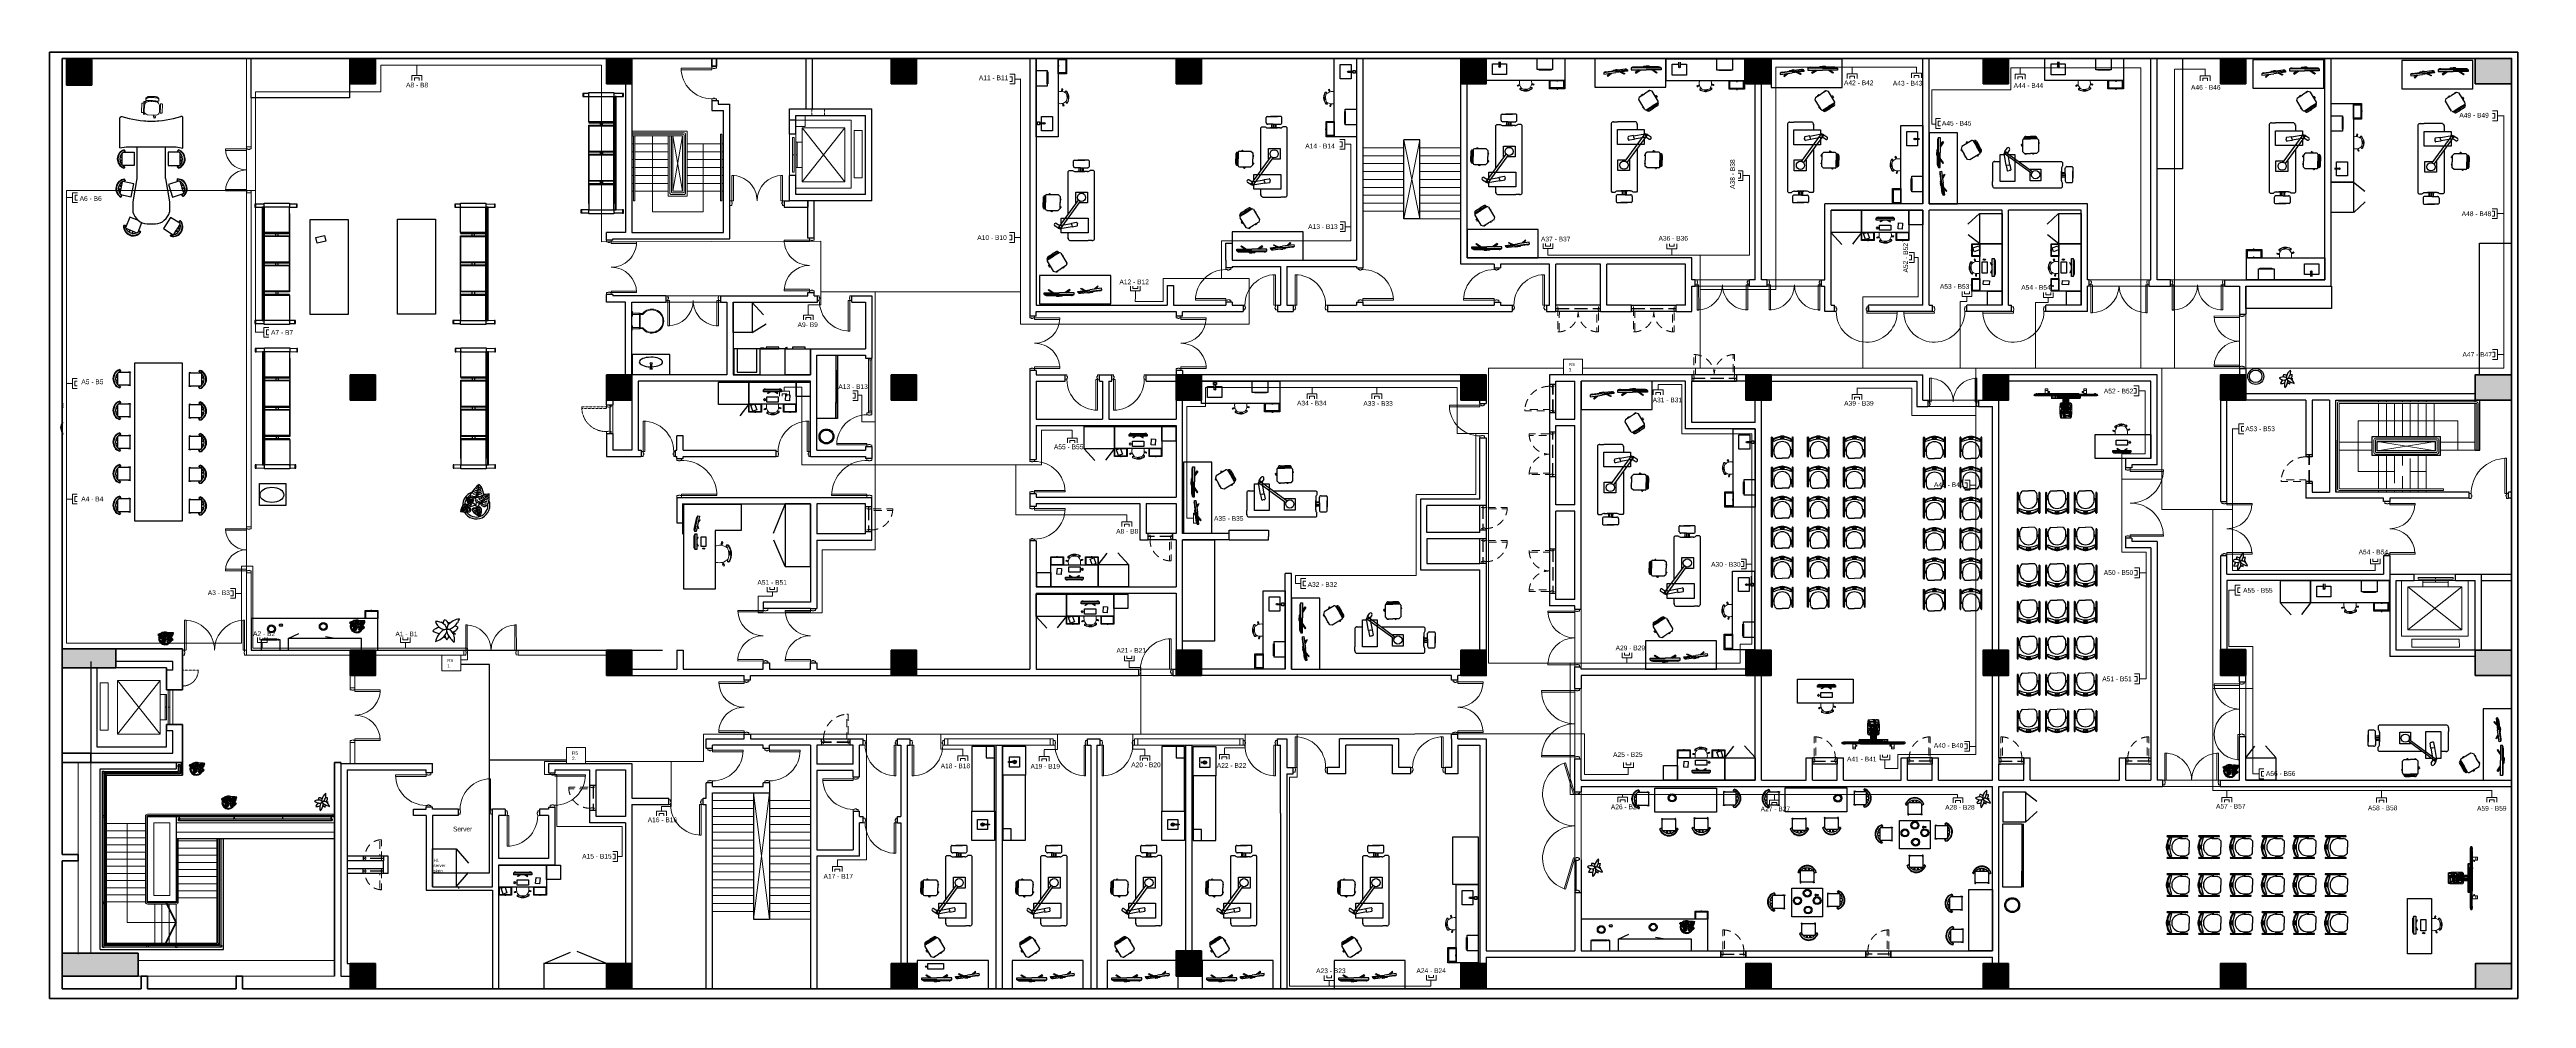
# Model space of a CAD drawing. Header units: millimetres. Extents: x 521 to 148073, y -17811 to 32040.
# Drawn here: x 521 to 80976, y 1225 to 32040 of the extents above; entities that cross this region are included whole.
import ezdxf

# ---------------------------------------------------------------- set-up
doc = ezdxf.new("R2010")
doc.units = ezdxf.units.MM
for name, pattern in [('DGN Style 2', [0.41784, 0.250704, -0.167136]), ('DGN Style 3', [0.584976, 0.41784, -0.167136]), ('DGN Style 5', [0.292488, 0.125352, -0.167136]), ('PDF_IMPORT', [1, 0.8, -0.2])]:
    doc.linetypes.add(name, pattern=pattern)
for name, color, linetype, lineweight in [('ATK313', 1, 'DGN Style 2', 0), ('nabytek', 7, 'Continuous', 30), ('OAP220', 1, 'Continuous', 30), ('OAP240', 7, 'Continuous', 0), ('OAP280', 2, 'Continuous', 53), ('OAP313', 1, 'Continuous', 0), ('OAP314', 5, 'Continuous', 0), ('OAP315', 5, 'Continuous', 0), ('OAP319', 7, 'Continuous', 0), ('OAP325', 1, 'Continuous', 0), ('OAP341', 5, 'Continuous', 0), ('OAP417', 2, 'Continuous', 0), ('OAP431', 5, 'Continuous', 0), ('OAP660', 7, 'Continuous', 0), ('RC1.', 190, 'Continuous', 20), ('RC2.', 150, 'Continuous', 20), ('RC3', 130, 'Continuous', 20)]:
    doc.layers.add(name, color=color, linetype=linetype, lineweight=lineweight)
for name, color, linetype in [('Datové rozvody', 6, 'Continuous'), ('kab žlab', 6, 'Continuous'), ('PDF_Celobarevné výplně', 7, 'Continuous'), ('srafa', 7, 'Continuous')]:
    doc.layers.add(name, color=color, linetype=linetype)
doc.layers.add('PDF_Geometrie', color=7, linetype='Continuous', true_color=0xbdbdbd)
doc.styles.add('PDF Arial', font='arial.ttf')
doc.styles.get("Standard").update_dxf_attribs({"font": 'technic_.ttf', "height": 100})

# ---------------------------------------------------------------- blocks, each defined once
blk = doc.blocks.new('*U36')
at = {"layer": 'OAP660'}
for p, q in [((0.187, 1.208), (0.036, -0.958)), ((0.441, 0.837), (0.606, 0.95)), ((1.309, 0.28), (0.686, 1.187)), ((-0.926, 0.443), (1.149, -0.194)), ((0.894, 0.177), (1.059, 0.29))]:
    blk.add_line(p, q, dxfattribs=at)
at = {"layer": 'OAP660', "flags": 128}
for points in [[(-0.926, 0.443), (0.036, -0.958), (1.149, -0.194), (0.187, 1.208), (-0.926, 0.443)], [(0.604, 1.13), (0.915, 0.677), (0.874, 0.648), (0.563, 1.102), (0.604, 1.13)], [(0.606, 0.95), (0.833, 0.62), (0.791, 0.592), (0.565, 0.921), (0.606, 0.95)], [(-1.309, 0.029), (-0.46, -1.208), (-0.254, -1.066), (-1.103, 0.17), (-1.309, 0.029)], [(1.059, 0.29), (0.833, 0.62), (0.791, 0.592), (1.018, 0.262), (1.059, 0.29)], [(1.226, 0.223), (0.915, 0.677), (0.874, 0.648), (1.185, 0.195), (1.226, 0.223)]]:
    blk.add_lwpolyline(points, close=True, dxfattribs=at)
blk = doc.blocks.new('*U8')
at = {"layer": 'OAP315', "extrusion": (0, 0, -1), "flags": 128}
for points in [[(0.645, -0.593), (0.599, -0.574), (0.902, 0.167), (0.948, 0.148), (0.645, -0.593)], [(-0.486, 0.735), (-0.532, 0.754), (-0.836, 0.014), (-0.789, -0.005), (-0.486, 0.735)], [(-0.891, 0.037), (-0.836, 0.014), (-0.855, -0.032), (-0.841, -0.038), (-0.86, -0.084), (-0.874, -0.079), (-0.893, -0.125), (-0.948, -0.102), (-0.891, 0.037)], [(0.7, -0.615), (0.645, -0.593), (0.626, -0.639), (0.612, -0.633), (0.593, -0.68), (0.607, -0.685), (0.588, -0.731), (0.643, -0.754), (0.7, -0.615)]]:
    blk.add_lwpolyline(points, close=True, dxfattribs=at)
at = {"layer": 'OAP315'}
blk.add_arc((-0.645, -0.593), 0.8, 22.28235, 112.28235, dxfattribs=at)
at = {"layer": 'OAP315', "extrusion": (0, 0, -1)}
blk.add_arc((-0.836, 0.014), 0.8, 337.71765, 67.71765, dxfattribs=at)
blk = doc.blocks.new('B1500-91')
at = {"layer": 'OAP315', "rotation": 67.71764840910753}
blk.add_blockref('*U8', (-0.304, 0.881), dxfattribs=at)
blk = doc.blocks.new('*U38')
at = {"layer": 'OAP280', "color": 7, "linetype": 'Continuous', "lineweight": 0, "extrusion": (0, 0, -1)}
blk.add_arc((0.897, 0.495), 0.95, 140.08314, 230.08314, dxfattribs=at)
at = {"layer": 'OAP280', "color": 7, "linetype": 'Continuous', "lineweight": 0}
blk.add_arc((0.322, -0.962), 0.95, 39.91686, 129.91686, dxfattribs=at)
at = {"layer": 'OAP315', "flags": 128}
for points in [[(-0.136, 1.066), (-0.168, 1.105), (-0.897, 0.495), (-0.865, 0.457), (-0.136, 1.066)], [(-0.936, 0.541), (-0.897, 0.495), (-0.935, 0.463), (-0.926, 0.451), (-0.964, 0.419), (-0.974, 0.431), (-1.012, 0.399), (-1.051, 0.445), (-0.936, 0.541)], [(1.019, -0.314), (1.051, -0.353), (0.322, -0.962), (0.29, -0.924), (1.019, -0.314)], [(0.361, -1.008), (0.322, -0.962), (0.284, -0.994), (0.274, -0.983), (0.236, -1.015), (0.245, -1.026), (0.207, -1.059), (0.246, -1.105), (0.361, -1.008)]]:
    blk.add_lwpolyline(points, close=True, dxfattribs=at)
blk = doc.blocks.new('B1800-90')
at = {"layer": 'OAP315', "rotation": 140.0831359081261}
blk.add_blockref('*U38', (-0.37, 1.015), dxfattribs=at)
blk = doc.blocks.new('*U39')
at = {"layer": 'OAP315', "flags": 128}
for points in [[(-0.212, 0.722), (-0.178, 0.673), (-0.141, 0.698), (-0.132, 0.686), (-0.083, 0.72), (-0.091, 0.732), (-0.054, 0.758), (-0.088, 0.807), (-0.212, 0.722)], [(-0.698, 0.255), (-0.726, 0.296), (-0.178, 0.673), (-0.149, 0.631), (-0.698, 0.255)], [(-0.001, -0.759), (0.027, -0.8), (0.575, -0.424), (0.547, -0.382), (-0.001, -0.759)], [(0.609, -0.473), (0.575, -0.424), (0.612, -0.398), (0.604, -0.386), (0.653, -0.352), (0.662, -0.364), (0.699, -0.339), (0.733, -0.388), (0.609, -0.473)]]:
    blk.add_lwpolyline(points, close=True, dxfattribs=at)
at = {"layer": 'OAP315'}
blk.add_ellipse((-0.178, 0.673), major_axis=(0, 0.665), ratio=1, start_param=2.17254, end_param=3.743336, dxfattribs=at)
at = {"layer": 'OAP315', "extrusion": (0, 0, -1)}
blk.add_ellipse((0.575, -0.424), major_axis=(0, -0.665), ratio=1, start_param=0.96905, end_param=2.539846, dxfattribs=at)
blk = doc.blocks.new('*U6')
at = {"layer": 'OAP315', "extrusion": (0, 0, -1), "flags": 128}
for points in [[(0.059, -0.409), (0.025, -0.373), (0.723, 0.294), (0.757, 0.258), (0.059, -0.409)], [(-0.649, 0.332), (-0.607, 0.289), (-0.643, 0.254), (-0.633, 0.243), (-0.669, 0.209), (-0.68, 0.22), (-0.716, 0.185), (-0.757, 0.229), (-0.649, 0.332)], [(0.101, -0.452), (0.059, -0.409), (0.023, -0.444), (0.013, -0.433), (-0.023, -0.467), (-0.013, -0.478), (-0.049, -0.513), (-0.008, -0.556), (0.101, -0.452)]]:
    blk.add_lwpolyline(points, close=True, dxfattribs=at)
at = {"layer": 'OAP315'}
blk.add_arc((-0.059, -0.409), 0.965, 46.31073, 136.31073, dxfattribs=at)
blk = doc.blocks.new('A900-90')
at = {"layer": 'OAP315', "rotation": 313.6892712838268}
blk.add_blockref('*U6', (0.397, 0.24), dxfattribs=at)
blk = doc.blocks.new('*U14')
at = {"layer": 'OAP313', "linetype": 'DGN Style 2', "flags": 128}
for points in [[(-0.266, 0.436), (-0.222, 0.395), (-0.188, 0.431), (-0.177, 0.421), (-0.142, 0.457), (-0.153, 0.467), (-0.119, 0.503), (-0.162, 0.545), (-0.266, 0.436)], [(0.302, -0.106), (0.258, -0.065), (0.293, -0.028), (0.282, -0.018), (0.317, 0.018), (0.328, 0.008), (0.362, 0.044), (0.405, 0.002), (0.302, -0.106)], [(-0.236, -0.51), (-0.2, -0.545), (0.258, -0.065), (0.222, -0.03), (-0.236, -0.51)]]:
    blk.add_lwpolyline(points, close=True, dxfattribs=at)
at = {"layer": 'OAP313', "linetype": 'DGN Style 2', "extrusion": (0, 0, -1)}
blk.add_arc((-0.26, -0.064), 0.666, 313.76788, 43.52753, dxfattribs=at)
blk = doc.blocks.new('AP600-90_1')
at = {"layer": 'OAP313', "linetype": 'DGN Style 2', "rotation": 313.6892711747349}
blk.add_blockref('*U14', (-0.132, 0.291), dxfattribs=at)
blk = doc.blocks.new('*U12')
at = {"layer": 'OAP220', "linetype": 'DGN Style 3'}
blk.add_line((-0.158, -0.353), (0.49, 0.091), dxfattribs=at)
at = {"layer": 'OAP220'}
for p, q in [((0.43, 0.178), (0.543, 0.013)), ((-0.217, -0.266), (-0.104, -0.431))]:
    blk.add_line(p, q, dxfattribs=at)
at = {"layer": 'OAP313', "linetype": 'DGN Style 2', "rotation": 304.477440899856}
blk.add_blockref('AP600-90_1', (-0.217, -0.266), dxfattribs=at)
blk = doc.blocks.new('AP600-90')
at = {"layer": 'OAP220', "rotation": 55.52255910014399}
blk.add_blockref('*U12', (-0.097, 0.33), dxfattribs=at)
blk = doc.blocks.new('*U23')
at = {"layer": 'OAP313', "linetype": 'DGN Style 2', "extrusion": (0, 0, -1), "flags": 128}
for points in [[(0.345, 0.217), (0.311, 0.168), (0.352, 0.14), (0.344, 0.127), (0.385, 0.099), (0.394, 0.111), (0.435, 0.083), (0.469, 0.132), (0.345, 0.217)], [(0.311, 0.168), (0.283, 0.127), (-0.36, 0.568), (-0.332, 0.609), (0.311, 0.168)], [(-0.164, -0.525), (-0.13, -0.475), (-0.089, -0.503), (-0.081, -0.491), (-0.039, -0.519), (-0.048, -0.532), (-0.007, -0.56), (-0.041, -0.609), (-0.164, -0.525)]]:
    blk.add_lwpolyline(points, close=True, dxfattribs=at)
at = {"layer": 'OAP313', "linetype": 'DGN Style 2'}
blk.add_arc((-0.311, 0.168), 0.78, 304.82118, 34.47744, dxfattribs=at)
blk = doc.blocks.new('*U22')
at = {"layer": 'OAP220'}
for p, q in [((0.132, 0.471), (-0.033, 0.358)), ((0.642, -0.27), (0.477, -0.384))]:
    blk.add_line(p, q, dxfattribs=at)
at = {"layer": 'OAP220', "linetype": 'DGN Style 3', "lineweight": 40}
blk.add_line((0.05, 0.415), (0.559, -0.327), dxfattribs=at)
at = {"layer": 'OAP313', "linetype": 'DGN Style 2', "extrusion": (0, 0, -1), "rotation": 291.0451182002879}
blk.add_blockref('*U23', (-0.046, -0.042), dxfattribs=at)
blk = doc.blocks.new('AP715-90-HR')
at = {"layer": 'OAP220', "rotation": 55.52255910014399}
blk.add_blockref('*U22', (0.314, -0.176), dxfattribs=at)
blk = doc.blocks.new('*U41')
at = {"layer": 'OAP220', "linetype": 'DGN Style 3'}
blk.add_line((0.148, 0.004), (-0.375, -0.355), dxfattribs=at)
at = {"layer": 'OAP313', "linetype": 'DGN Style 2', "flags": 128}
for points in [[(-0.276, 0.428), (-0.235, 0.456), (0.056, 0.032), (0.015, 0.004), (-0.276, 0.428)], [(0.106, 0.066), (0.056, 0.032), (0.085, -0.009), (0.072, -0.018), (0.101, -0.059), (0.113, -0.05), (0.141, -0.092), (0.191, -0.058), (0.106, 0.066)], [(-0.418, -0.293), (-0.368, -0.259), (-0.34, -0.301), (-0.328, -0.292), (-0.299, -0.333), (-0.312, -0.342), (-0.283, -0.383), (-0.333, -0.417), (-0.418, -0.293)]]:
    blk.add_lwpolyline(points, close=True, dxfattribs=at)
at = {"layer": 'OAP313', "linetype": 'DGN Style 2'}
blk.add_ellipse((0.058, 0.031), major_axis=(0.516, 0), ratio=0.998828, start_param=2.173913, end_param=3.740515, dxfattribs=at)
blk = doc.blocks.new('*U40')
at = {"layer": 'OAP220'}
for p, q in [((0.239, 0.047), (0.324, -0.077)), ((-0.284, -0.313), (-0.199, -0.436))]:
    blk.add_line(p, q, dxfattribs=at)
at = {"layer": 'OAP313', "linetype": 'DGN Style 2'}
blk.add_blockref('*U41', (0.134, -0.019), dxfattribs=at)
blk = doc.blocks.new('*U43')
at = {"layer": 'OAP280', "lineweight": 0}
for p, q in [((-0.298, 0.04), (-0.221, -0.181)), ((-0.266, 0.062), (0.127, 0.198)), ((-0.26, 0.053), (-0.184, -0.168)), ((-0.257, 0.044), (0.131, 0.178)), ((0.127, 0.187), (0.204, -0.034)), ((0.165, 0.2), (0.242, -0.021)), ((-0.273, -0.199), (-0.132, -0.15)), ((-0.268, -0.214), (-0.273, -0.199)), ((-0.132, -0.15), (-0.126, -0.165)), ((0.152, -0.052), (0.294, -0.003)), ((0.157, -0.067), (0.152, -0.052)), ((0.294, -0.003), (0.299, -0.018))]:
    blk.add_line(p, q, dxfattribs=at)
for centre in [(-0.279, 0.047), (0.146, 0.194)]:
    blk.add_circle(centre, 0.02, dxfattribs=at)
blk = doc.blocks.new('*U42')
at = {"layer": 'OAP280', "lineweight": 0}
for p, q in [((-0.281, 0.102), (-0.224, 0.141)), ((-0.266, 0.08), (-0.198, 0.126)), ((-0.027, -0.269), (0.041, -0.222)), ((-0.011, -0.291), (0.046, -0.252))]:
    blk.add_line(p, q, dxfattribs=at)
for radius, start, end in [(0.38, 34.47744, 175.62121), (0.353, 34.47726, 177.68866)]:
    blk.add_arc((0.155, 0.112), radius, start, end, dxfattribs=at)
at = {"layer": 'OAP280', "lineweight": 0, "extrusion": (0, 0, -1)}
for radius, start, end in [(0.353, 145.52238, 288.73377), (0.38, 145.52256, 286.66632)]:
    blk.add_arc((-0.155, 0.112), radius, start, end, dxfattribs=at)
at = {"layer": 'OAP280', "lineweight": 0, "rotation": 285.4165322629531}
blk.add_blockref('*U43', (-0.257, -0.199), dxfattribs=at)
blk = doc.blocks.new('*U45')
at = {"layer": 'OAP315', "extrusion": (0, 0, -1), "flags": 128}
for points in [[(0.059, -0.409), (0.025, -0.373), (0.715, 0.287), (0.75, 0.251), (0.059, -0.409)], [(-0.642, 0.325), (-0.6, 0.282), (-0.636, 0.247), (-0.626, 0.236), (-0.662, 0.202), (-0.673, 0.212), (-0.709, 0.178), (-0.75, 0.221), (-0.642, 0.325)], [(0.101, -0.452), (0.059, -0.409), (0.023, -0.444), (0.013, -0.433), (-0.023, -0.467), (-0.013, -0.478), (-0.049, -0.513), (-0.008, -0.556), (0.101, -0.452)]]:
    blk.add_lwpolyline(points, close=True, dxfattribs=at)
at = {"layer": 'OAP315'}
blk.add_arc((-0.059, -0.409), 0.955, 46.31073, 136.31073, dxfattribs=at)
blk = doc.blocks.new('A900-90_1')
at = {"layer": 'OAP315', "rotation": 313.6892712838268}
blk.add_blockref('*U45', (0.397, 0.24), dxfattribs=at)
blk = doc.blocks.new('*U46')
at = {"layer": 'OAP315', "flags": 128}
for points in [[(-0.479, 0.211), (-0.451, 0.17), (0.469, 0.801), (0.441, 0.843), (-0.479, 0.211)], [(-0.513, 0.26), (-0.479, 0.211), (-0.52, 0.183), (-0.512, 0.17), (-0.553, 0.142), (-0.562, 0.154), (-0.603, 0.126), (-0.637, 0.175), (-0.513, 0.26)], [(0.186, -0.758), (0.152, -0.708), (0.111, -0.737), (0.102, -0.724), (0.061, -0.753), (0.069, -0.765), (0.028, -0.793), (0.062, -0.843), (0.186, -0.758)]]:
    blk.add_lwpolyline(points, close=True, dxfattribs=at)
at = {"layer": 'OAP315'}
blk.add_arc((-0.479, 0.211), 1.116, 301.90984, 34.47744, dxfattribs=at)
blk = doc.blocks.new('*U48')
at = {"layer": 'OAP315'}
for p, q in [((-0.076, -0.022), (-0.039, 0.004)), ((-0.05, 0.02), (-0.001, 0.054)), ((-0.039, 0.004), (-0.05, 0.02)), ((-0.001, 0.054), (0.011, 0.038)), ((0.011, 0.038), (0.048, 0.063)), ((0.039, -0.004), (0.076, 0.022)), ((0.048, 0.063), (0.076, 0.022)), ((-0.048, -0.063), (-0.076, -0.022)), ((-0.048, -0.063), (-0.011, -0.038)), ((-0.011, -0.038), (0.001, -0.054)), ((0.001, -0.054), (0.05, -0.02)), ((0.05, -0.02), (0.039, -0.004))]:
    blk.add_line(p, q, dxfattribs=at)
blk = doc.blocks.new('*U47')
at = {"layer": 'OAP315', "flags": 128}
for points in [[(1.776, 0.502), (1.749, 0.538), (0.923, -0.06), (0.949, -0.096), (1.776, 0.502)], [(1.011, -0.122), (0.996, -0.08), (1.918, 0.239), (1.933, 0.196), (1.011, -0.122)], [(1.975, 0.258), (1.918, 0.239), (1.933, 0.196), (1.914, 0.189), (1.933, 0.133), (1.952, 0.139), (1.967, 0.097), (2.024, 0.116), (1.975, 0.258)], [(-1.998, -0.802), (-2, -0.757), (-0.981, -0.717), (-0.979, -0.762), (-1.998, -0.802)], [(-1.036, -0.782), (-0.979, -0.762), (-0.964, -0.805), (-0.945, -0.798), (-0.926, -0.855), (-0.945, -0.862), (-0.93, -0.904), (-0.987, -0.924), (-1.036, -0.782)]]:
    blk.add_lwpolyline(points, close=True, dxfattribs=at)
at = {"layer": 'OAP315', "extrusion": (0, 0, -1)}
blk.add_arc((-0.949, -0.096), 1.02, 340.94038, 141.59254, dxfattribs=at)
at = {"layer": 'OAP315'}
blk.add_arc((-0.979, -0.762), 1.02, 19.0622, 179.71436, dxfattribs=at)
at = {"layer": 'OAP315', "extrusion": (0, 0, -1), "rotation": 216.4616506062013}
blk.add_blockref('*U48', (-0.997, -0.159), dxfattribs=at)
blk = doc.blocks.new('*U10')
at = {"layer": 'OAP315', "extrusion": (0, 0, -1), "flags": 128}
for points in [[(-0.782, 0.608), (-0.741, 0.564), (-0.777, 0.53), (-0.767, 0.519), (-0.803, 0.484), (-0.813, 0.495), (-0.849, 0.461), (-0.891, 0.504), (-0.782, 0.608)], [(-0.074, -0.134), (-0.038, -0.099), (0.628, -0.797), (0.592, -0.831), (-0.074, -0.134)], [(-0.033, -0.177), (-0.074, -0.134), (-0.11, -0.168), (-0.121, -0.157), (-0.157, -0.192), (-0.147, -0.203), (-0.183, -0.237), (-0.141, -0.281), (-0.033, -0.177)]]:
    blk.add_lwpolyline(points, close=True, dxfattribs=at)
at = {"layer": 'OAP315'}
blk.add_arc((0.074, -0.134), 0.965, 46.31073, 223.34469, dxfattribs=at)
blk = doc.blocks.new('A900-180')
at = {"layer": 'OAP315', "rotation": 313.6892712838268}
blk.add_blockref('*U10', (0.105, 0.146), dxfattribs=at)
blk = doc.blocks.new('*U16')
at = {"layer": 'OAP315', "extrusion": (0, 0, -1), "flags": 128}
for points in [[(-0.88, 0.673), (-0.929, 0.685), (-1.127, -0.09), (-1.079, -0.102), (-0.88, 0.673)], [(0.423, -0.487), (0.435, -0.438), (1.21, -0.637), (1.198, -0.685), (0.423, -0.487)], [(0.481, -0.502), (0.423, -0.487), (0.41, -0.535), (0.396, -0.532), (0.383, -0.58), (0.398, -0.584), (0.385, -0.632), (0.444, -0.647), (0.481, -0.502)], [(-1.185, -0.075), (-1.127, -0.09), (-1.14, -0.138), (-1.125, -0.142), (-1.138, -0.19), (-1.152, -0.187), (-1.165, -0.235), (-1.223, -0.22), (-1.185, -0.075)]]:
    blk.add_lwpolyline(points, close=True, dxfattribs=at)
at = {"layer": 'OAP315'}
blk.add_arc((-0.423, -0.487), 0.8, 14.36825, 190.8085, dxfattribs=at)
at = {"layer": 'OAP315', "extrusion": (0, 0, -1)}
blk.add_arc((-1.127, -0.09), 0.8, 345.63175, 75.63175, dxfattribs=at)
blk = doc.blocks.new('B1500-180')
at = {"layer": 'OAP315', "rotation": 75.63174966645026}
blk.add_blockref('*U16', (-0.367, 0.59), dxfattribs=at)
blk = doc.blocks.new('*U18')
at = {"layer": 'OAP220'}
for p, q in [((-0.048, 0.301), (0.117, 0.414)), ((0.397, -0.347), (0.562, -0.233))]:
    blk.add_line(p, q, dxfattribs=at)
at = {"layer": 'OAP220', "linetype": 'DGN Style 3'}
blk.add_line((0.035, 0.357), (0.479, -0.29), dxfattribs=at)
at = {"layer": 'OAP313', "linetype": 'DGN Style 2', "flags": 128}
for points in [[(-0.533, -0.167), (-0.562, -0.125), (-0.014, 0.251), (0.015, 0.21), (-0.533, -0.167)], [(-0.048, 0.301), (-0.014, 0.251), (0.028, 0.279), (0.036, 0.267), (0.077, 0.295), (0.069, 0.308), (0.11, 0.336), (0.076, 0.386), (-0.048, 0.301)], [(0.397, -0.347), (0.363, -0.297), (0.404, -0.269), (0.396, -0.256), (0.437, -0.228), (0.445, -0.24), (0.487, -0.212), (0.521, -0.262), (0.397, -0.347)]]:
    blk.add_lwpolyline(points, close=True, dxfattribs=at)
at = {"layer": 'OAP313', "linetype": 'DGN Style 2'}
blk.add_arc((-0.014, 0.251), 0.665, 214.47744, 304.47744, dxfattribs=at)
blk = doc.blocks.new('AP600-90_2')
at = {"layer": 'OAP220', "linetype": 'DGN Style 3', "rotation": 55.52255910014399}
blk.add_blockref('*U18', (0.275, -0.131), dxfattribs=at)
blk = doc.blocks.new('*U20')
at = {"layer": 'ATK313', "flags": 128}
for points in [[(-0.718, -0.05), (-0.663, -0.027), (-0.682, 0.019), (-0.668, 0.025), (-0.687, 0.071), (-0.701, 0.066), (-0.72, 0.112), (-0.775, 0.089), (-0.718, -0.05)], [(0.586, 0.485), (0.531, 0.462), (0.512, 0.508), (0.498, 0.503), (0.479, 0.549), (0.493, 0.555), (0.474, 0.601), (0.529, 0.624), (0.586, 0.485)], [(0.531, 0.462), (0.484, 0.443), (0.729, -0.154), (0.775, -0.135), (0.531, 0.462)], [(-0.372, -0.605), (-0.418, -0.624), (-0.663, -0.027), (-0.617, -0.008), (-0.372, -0.605)]]:
    blk.add_lwpolyline(points, close=True, dxfattribs=at)
at = {"layer": 'ATK313'}
blk.add_arc((-0.664, -0.026), 0.646, 292.36096, 22.12061, dxfattribs=at)
at = {"layer": 'ATK313', "extrusion": (0, 0, -1)}
blk.add_arc((-0.531, 0.464), 0.646, 247.79626, 337.55591, dxfattribs=at)
blk = doc.blocks.new('AP1190-2')
at = {"layer": 'ATK313', "rotation": 67.71764840910751}
blk.add_blockref('*U20', (0.376, 0.684), dxfattribs=at)
blk = doc.blocks.new('*U49')
at = {"layer": 'OAP220', "linetype": 'DGN Style 3', "lineweight": 30}
blk.add_line((0.669, -0.409), (-0.13, 0.753), dxfattribs=at)
at = {"layer": 'ATK313', "rotation": 214.477440899856}
blk.add_blockref('AP1190-2', (-0.088, 0.781), dxfattribs=at)
blk = doc.blocks.new('*U27')
at = {"layer": 'ATK313', "flags": 128}
for points in [[(-0.718, -0.05), (-0.663, -0.027), (-0.682, 0.019), (-0.668, 0.025), (-0.687, 0.071), (-0.701, 0.066), (-0.72, 0.112), (-0.775, 0.089), (-0.718, -0.05)], [(0.586, 0.485), (0.531, 0.462), (0.512, 0.508), (0.498, 0.503), (0.479, 0.549), (0.493, 0.555), (0.474, 0.601), (0.529, 0.624), (0.586, 0.485)], [(0.531, 0.462), (0.484, 0.443), (0.729, -0.154), (0.775, -0.135), (0.531, 0.462)], [(-0.372, -0.605), (-0.418, -0.624), (-0.663, -0.027), (-0.617, -0.008), (-0.372, -0.605)]]:
    blk.add_lwpolyline(points, close=True, dxfattribs=at)
at = {"layer": 'ATK313'}
blk.add_arc((-0.664, -0.026), 0.646, 292.36096, 22.12061, dxfattribs=at)
at = {"layer": 'ATK313', "extrusion": (0, 0, -1)}
blk.add_arc((-0.531, 0.464), 0.646, 247.79626, 337.55591, dxfattribs=at)
blk = doc.blocks.new('AP1190-2_1')
at = {"layer": 'ATK313', "rotation": 67.71764840910753}
blk.add_blockref('*U27', (0.376, 0.684), dxfattribs=at)
blk = doc.blocks.new('*U25')
at = {"layer": 'OAP220', "linetype": 'DGN Style 3', "lineweight": 30}
blk.add_line((0.669, -0.409), (-0.13, 0.753), dxfattribs=at)
at = {"layer": 'ATK313', "rotation": 214.477440899856}
blk.add_blockref('AP1190-2_1', (-0.088, 0.781), dxfattribs=at)
blk = doc.blocks.new('AP1190')
at = {"layer": 'OAP220', "linetype": 'DGN Style 3', "lineweight": 30, "rotation": 55.52255910014399}
blk.add_blockref('*U25', (0.694, -0.219), dxfattribs=at)
blk = doc.blocks.new('*U50')
at = {"layer": 'OAP315', "flags": 128}
for points in [[(-0.704, 0.5), (-0.044, 0.953), (-0.016, 0.912), (-0.675, 0.459), (-0.704, 0.5)], [(-0.738, 0.55), (-0.704, 0.5), (-0.745, 0.472), (-0.737, 0.46), (-0.778, 0.431), (-0.786, 0.444), (-0.827, 0.415), (-0.861, 0.465), (-0.738, 0.55)], [(0.202, -0.819), (0.861, -0.366), (0.833, -0.325), (0.174, -0.778), (0.202, -0.819)], [(0.236, -0.868), (0.202, -0.819), (0.161, -0.847), (0.152, -0.835), (0.111, -0.863), (0.119, -0.875), (0.078, -0.904), (0.112, -0.953), (0.236, -0.868)]]:
    blk.add_lwpolyline(points, close=True, dxfattribs=at)
at = {"layer": 'OAP315'}
blk.add_arc((-0.704, 0.5), 0.8, 304.47744, 30.90111, dxfattribs=at)
at = {"layer": 'OAP315', "extrusion": (0, 0, -1)}
blk.add_arc((-0.202, -0.819), 0.8, 55.52256, 141.94622, dxfattribs=at)
blk = doc.blocks.new('*U51')
at = {"layer": 'OAP660'}
for p, q in [((-0.371, 1.652), (-1.443, 0.916)), ((-0.99, 0.742), (-1.103, 0.907)), ((-0.617, -0.64), (0.02, 1.436)), ((-0.33, 1.195), (-0.443, 1.36)), ((-1.381, 0.473), (0.784, 0.323))]:
    blk.add_line(p, q, dxfattribs=at)
at = {"layer": 'OAP660', "extrusion": (0, 0, -1), "flags": 128}
for points in [[(0.669, -0.918), (-1.062, 0.271), (-0.072, 1.714), (1.659, 0.525), (0.669, -0.918)], [(0.617, -0.64), (-0.784, 0.323), (-0.02, 1.436), (1.381, 0.473), (0.617, -0.64)], [(1.283, 0.905), (0.83, 1.216), (0.801, 1.175), (1.255, 0.863), (1.283, 0.905)], [(1.103, 0.907), (0.773, 1.134), (0.745, 1.092), (1.075, 0.866), (1.103, 0.907)], [(0.376, 1.527), (0.83, 1.216), (0.801, 1.175), (0.348, 1.486), (0.376, 1.527)], [(0.443, 1.36), (0.773, 1.134), (0.745, 1.092), (0.415, 1.319), (0.443, 1.36)], [(0.203, -1.022), (-1.034, -0.173), (-0.892, 0.033), (0.344, -0.816), (0.203, -1.022)]]:
    blk.add_lwpolyline(points, close=True, dxfattribs=at)
blk = doc.blocks.new('*U29')
at = {"layer": 'OAP315', "flags": 128}
for points in [[(1.03, 0.47), (0.995, 0.434), (0.236, 1.159), (0.271, 1.195), (1.03, 0.47)], [(1.071, 0.513), (1.03, 0.47), (1.066, 0.436), (1.056, 0.425), (1.092, 0.39), (1.102, 0.401), (1.138, 0.366), (1.18, 0.41), (1.071, 0.513)], [(-0.421, -1.048), (-0.386, -1.012), (-1.145, -0.287), (-1.18, -0.323), (-0.421, -1.048)], [(-0.462, -1.092), (-0.421, -1.048), (-0.384, -1.083), (-0.374, -1.072), (-0.338, -1.107), (-0.348, -1.117), (-0.312, -1.152), (-0.354, -1.195), (-0.462, -1.092)]]:
    blk.add_lwpolyline(points, close=True, dxfattribs=at)
at = {"layer": 'OAP315', "extrusion": (0, 0, -1)}
blk.add_arc((-1.03, 0.47), 1.05, 314.73816, 43.68927, dxfattribs=at)
at = {"layer": 'OAP315'}
blk.add_arc((-0.421, -1.048), 1.05, 46.31073, 136.31073, dxfattribs=at)
blk = doc.blocks.new('B2000-90')
at = {"layer": 'OAP315', "rotation": 313.6892712838268}
blk.add_blockref('*U29', (1.109, 0.42), dxfattribs=at)
blk = doc.blocks.new('*U31')
at = {"layer": 'OAP315', "flags": 128}
for points in [[(0.513, 0.801), (0.56, 0.819), (0.882, 0.033), (0.836, 0.014), (0.513, 0.801)], [(-0.691, -0.612), (-0.645, -0.593), (-0.967, 0.194), (-1.013, 0.175), (-0.691, -0.612)], [(0.938, 0.056), (0.882, 0.033), (0.901, -0.013), (0.887, -0.019), (0.906, -0.065), (0.92, -0.06), (0.939, -0.106), (0.994, -0.083), (0.938, 0.056)], [(-0.747, -0.634), (-0.691, -0.612), (-0.672, -0.658), (-0.658, -0.652), (-0.639, -0.698), (-0.653, -0.704), (-0.634, -0.75), (-0.69, -0.773), (-0.747, -0.634)]]:
    blk.add_lwpolyline(points, close=True, dxfattribs=at)
at = {"layer": 'OAP315', "extrusion": (0, 0, -1)}
blk.add_arc((-0.882, 0.033), 0.85, 337.71765, 67.71765, dxfattribs=at)
at = {"layer": 'OAP315'}
blk.add_arc((-0.691, -0.612), 0.85, 22.28235, 112.28235, dxfattribs=at)
blk = doc.blocks.new('B1500-91_1')
at = {"layer": 'OAP315', "rotation": 67.71764840910751}
blk.add_blockref('*U31', (-0.304, 0.931), dxfattribs=at)
blk = doc.blocks.new('*U4')
at = {"layer": 'OAP315', "flags": 128}
for points in [[(-0.182, 0.826), (-0.141, 0.854), (0.49, -0.065), (0.449, -0.094), (-0.182, 0.826)], [(-0.478, -0.73), (-0.429, -0.696), (-0.4, -0.738), (-0.388, -0.729), (-0.36, -0.77), (-0.372, -0.779), (-0.344, -0.82), (-0.393, -0.854), (-0.478, -0.73)], [(0.54, -0.031), (0.49, -0.065), (0.519, -0.107), (0.506, -0.115), (0.535, -0.156), (0.547, -0.148), (0.575, -0.189), (0.625, -0.155), (0.54, -0.031)]]:
    blk.add_lwpolyline(points, close=True, dxfattribs=at)
at = {"layer": 'OAP315'}
blk.add_arc((0.49, -0.065), 1.115, 124.47744, 217.04504, dxfattribs=at)
blk = doc.blocks.new('A1050')
at = {"layer": 'OAP315', "rotation": 55.52255910014399}
blk.add_blockref('*U4', (-0.331, -0.427), dxfattribs=at)
blk = doc.blocks.new('*U33')
at = {"layer": 'OAP315', "flags": 128}
for points in [[(1.03, 0.47), (0.995, 0.434), (0.236, 1.159), (0.271, 1.195), (1.03, 0.47)], [(1.071, 0.513), (1.03, 0.47), (1.066, 0.436), (1.056, 0.425), (1.092, 0.39), (1.102, 0.401), (1.138, 0.366), (1.18, 0.41), (1.071, 0.513)], [(-0.421, -1.048), (-0.386, -1.012), (-1.145, -0.287), (-1.18, -0.323), (-0.421, -1.048)], [(-0.462, -1.092), (-0.421, -1.048), (-0.384, -1.083), (-0.374, -1.072), (-0.338, -1.107), (-0.348, -1.117), (-0.312, -1.152), (-0.354, -1.195), (-0.462, -1.092)]]:
    blk.add_lwpolyline(points, close=True, dxfattribs=at)
at = {"layer": 'OAP315', "extrusion": (0, 0, -1)}
blk.add_arc((-1.03, 0.47), 1.05, 314.73816, 43.68927, dxfattribs=at)
at = {"layer": 'OAP315'}
blk.add_arc((-0.421, -1.048), 1.05, 46.31073, 136.31073, dxfattribs=at)
blk = doc.blocks.new('B2000-90_1')
at = {"layer": 'OAP315', "rotation": 313.6892712838268}
blk.add_blockref('*U33', (1.109, 0.42), dxfattribs=at)
blk = doc.blocks.new('*U35')
at = {"layer": 'OAP315', "flags": 128}
for points in [[(-0.594, -0.572), (-0.548, -0.553), (-0.83, 0.136), (-0.876, 0.118), (-0.594, -0.572)], [(0.456, 0.664), (0.502, 0.682), (0.785, -0.007), (0.739, -0.026), (0.456, 0.664)], [(0.84, 0.016), (0.785, -0.007), (0.804, -0.053), (0.79, -0.059), (0.809, -0.105), (0.823, -0.099), (0.842, -0.146), (0.897, -0.123), (0.84, 0.016)], [(-0.649, -0.595), (-0.594, -0.572), (-0.575, -0.618), (-0.561, -0.612), (-0.542, -0.659), (-0.556, -0.664), (-0.537, -0.711), (-0.593, -0.733), (-0.649, -0.595)]]:
    blk.add_lwpolyline(points, close=True, dxfattribs=at)
at = {"layer": 'OAP315'}
blk.add_ellipse((-0.594, -0.572), major_axis=(0.157, 0.728), ratio=1, start_param=5.314134, end_param=6.88493, dxfattribs=at)
at = {"layer": 'OAP315', "extrusion": (0, 0, -1)}
blk.add_ellipse((0.785, -0.007), major_axis=(-0.728, 0.157), ratio=1, start_param=5.68144, end_param=7.252237, dxfattribs=at)
blk = doc.blocks.new('B1500-91_2')
at = {"layer": 'OAP315', "rotation": 67.71764840910751}
blk.add_blockref('*U35', (-0.304, 0.826), dxfattribs=at)
blk = doc.blocks.new('*U52')
at = {"layer": 'OAP315', "flags": 128}
for points in [[(0.373, 0.921), (0.415, 0.949), (0.918, 0.216), (0.877, 0.188), (0.373, 0.921)], [(0.968, 0.25), (0.918, 0.216), (0.947, 0.175), (0.934, 0.166), (0.963, 0.125), (0.975, 0.134), (1.003, 0.092), (1.053, 0.126), (0.968, 0.25)], [(-1.053, -0.058), (-1.011, -0.03), (-0.508, -0.763), (-0.549, -0.792), (-1.053, -0.058)], [(-0.598, -0.826), (-0.549, -0.792), (-0.521, -0.833), (-0.508, -0.824), (-0.48, -0.866), (-0.492, -0.874), (-0.464, -0.915), (-0.514, -0.949), (-0.598, -0.826)]]:
    blk.add_lwpolyline(points, close=True, dxfattribs=at)
at = {"layer": 'OAP431', "lineweight": 0, "extrusion": (0, 0, -1)}
blk.add_arc((-0.915, 0.214), 0.89, 328.73595, 55.52256, dxfattribs=at)
at = {"layer": 'OAP431', "lineweight": 0}
blk.add_arc((-0.549, -0.792), 0.89, 37.69083, 124.47744, dxfattribs=at)
blk = doc.blocks.new('*U78')
at = {"layer": 'nabytek'}
for p, q in [((-224, 1966), (-195, 2001)), ((-224, 580), (-224, 1966)), ((-195, 2001), (-88, 2001)), ((-58, 2137), (-58, 2307)), ((-33, 2331), (312, 2331)), ((133, 2087), (-16, 2087)), ((-1, 1961), (312, 1961)), ((436, 2331), (90, 2331)), ((403, 1961), (90, 1961)), ((90, 1961), (270, 1961)), ((133, 1961), (133, 2087)), ((172, 2087), (133, 2087)), ((312, 1961), (133, 1961)), ((172, 2087), (172, 1961)), ((172, 2087), (312, 2087)), ((172, 1961), (205, 1961)), ((230, 2087), (230, 1961)), ((270, 1961), (270, 2087)), ((270, 2087), (419, 2087)), ((461, 2137), (461, 2307)), ((598, 2001), (490, 2001)), ((627, 1966), (598, 2001)), ((627, -230), (627, 1966)), ((-1038, 1106), (-1038, 957)), ((-1038, 808), (-1038, 957)), ((-1038, 957), (-959, 957)), ((-959, 1177), (-994, 1168)), ((-994, 1168), (-994, 957)), ((-994, 746), (-994, 957)), ((-959, 1177), (-959, 957)), ((-959, 737), (-959, 957)), ((-924, 1212), (-546, 1212)), ((-815, 1235), (-809, 1215)), ((-808, 1212), (-809, 1215)), ((-554, 128), (107, 1032)), ((-546, 1212), (-485, 1153)), ((-485, 1153), (-485, 957)), ((-485, 761), (-485, 957)), ((168, 995), (-482, 102)), ((-473, 1075), (-469, 1054)), ((-465, 1034), (-469, 1054)), ((-465, 819), (-468, 798)), ((-959, 737), (-994, 746)), ((-924, 702), (-546, 702)), ((-554, 128), (-482, 102)), ((-546, 702), (-485, 761)), ((-502, 210), (-121, 280)), ((-482, 102), (-502, 210)), ((-101, 171), (-482, 102)), ((-472, 777), (-468, 798)), ((-451, 369), (-451, 452)), ((-451, 452), (-425, 452)), ((-224, 452), (-224, 456)), ((-100, 166), (-101, 171)), ((65, 296), (72, 259)), ((79, 222), (72, 259)), ((-904, -868), (-724, -759)), ((-894, -903), (-706, -789)), ((-874, -799), (-746, -722)), ((-619, -645), (-746, -722)), ((-746, -722), (-706, -789)), ((-543, -651), (-724, -759)), ((-517, -676), (-706, -789)), ((-517, -676), (-543, -651)), ((-469, -688), (-274, -1012)), ((-409, -788), (-407, -785)), ((-393, -769), (-407, -785)), ((-224, -219), (-224, -29)), ((-174, -280), (421, -280)), ((555, -280), (421, -280)), ((-906, -951), (-711, -1275)), ((-894, -903), (-904, -868)), ((-711, -1275), (-629, -1297)), ((-629, -1297), (-461, -1196)), ((-608, -1300), (-589, -1292)), ((-569, -1284), (-589, -1292)), ((-293, -1094), (-461, -1196)), ((-385, -1173), (-369, -1159)), ((-354, -1145), (-369, -1159)), ((-274, -1012), (-293, -1094)), ((-1002, -1975), (-516, -1975)), ((-912, -2064), (-516, -2064)), ((-873, -1890), (-851, -1869)), ((-742, -1975), (-873, -1890)), ((-851, -1869), (-694, -1975)), ((-628, -2064), (-596, -2088)), ((-596, -2088), (-516, -2088)), ((-30, -1975), (-516, -1975)), ((-119, -2064), (-516, -2064)), ((-435, -2088), (-516, -2088)), ((-404, -2064), (-435, -2088)), ((-181, -1869), (-338, -1975)), ((-290, -1975), (-159, -1890)), ((-159, -1890), (-181, -1869)), ((92, -1930), (476, -1880)), ((172, -1991), (485, -1950)), ((185, -1849), (200, -1830)), ((297, -1903), (185, -1849)), ((200, -1830), (336, -1898)), ((396, -1961), (424, -1977)), ((424, -1977), (488, -1969)), ((860, -1829), (476, -1880)), ((799, -1908), (485, -1950)), ((551, -1961), (488, -1969)), ((574, -1938), (551, -1961)), ((730, -1761), (617, -1861)), ((655, -1856), (749, -1775)), ((749, -1775), (730, -1761))]:
    blk.add_line(p, q, dxfattribs=at)
for points in [[(-853, 1212), (-857, 1222), (-815, 1235), (-809, 1215)], [(-808, 1212), (-809, 1215)], [(-485, 1072), (-473, 1075), (-469, 1054)], [(-485, 1030), (-465, 1034), (-469, 1054)], [(-485, 822), (-465, 819), (-468, 798)], [(43, 946), (24, 946), (24, 1296), (405, 1296), (405, 946), (132, 946)], [(-762, 660), (-782, 661), (-780, 702)], [(-762, 660), (-741, 659), (-739, 702)], [(-604, 275), (-502, 210), (-554, 128), (-656, 194)], [(-485, 779), (-472, 777), (-468, 798)], [(-425, 452), (421, 452), (421, -29), (-451, -29), (-451, 108)], [(-451, 219), (-451, 369)], [(-111, 226), (-122, 286), (43, 315)], [(-111, 226), (-100, 166), (65, 196)], [(65, 296), (72, 259)], [(79, 222), (72, 259)], [(-433, -748), (-426, -740), (-393, -769), (-407, -785)], [(-409, -788), (-407, -785)], [(-858, -1112), (-868, -1093), (-832, -1074)], [(-858, -1112), (-848, -1130), (-810, -1110)], [(-613, -1287), (-608, -1300), (-589, -1292)], [(-577, -1265), (-569, -1284), (-589, -1292)], [(-399, -1158), (-385, -1173), (-369, -1159)], [(-362, -1136), (-354, -1145), (-369, -1159)], [(-516, -2033), (-1002, -2033), (-1002, -1975), (-516, -1975)], [(-516, -2033), (-30, -2033), (-30, -1975), (-516, -1975)], [(482, -1925), (98, -1975), (92, -1930), (476, -1880)], [(482, -1925), (866, -1875), (860, -1829), (476, -1880)]]:
    blk.add_lwpolyline(points, dxfattribs=at)
blk.add_lwpolyline([(-1154, -2331), (1154, -2331), (1154, -1412), (-1154, -1412)], close=True, dxfattribs=at)
blk.add_circle((205, 1122), 133, dxfattribs=at)
for centre, radius, start, end in [((5, 2088), 127, 223.30853, 272.32265), ((-29, 2302), 29.4, 81.94069, 170.02814), ((-10, 2135), 48.2, 177.17227, 277.15191), ((398, 2088), 127, 267.67735, 316.69147), ((413, 2135), 48.2, 262.84809, 2.82773), ((432, 2302), 29.4, 9.97186, 98.05931), ((-985, 1115), 53.5, 99.83379, 189.94709), ((-985, 799), 53.5, 170.05291, 260.16621), ((-919, 1172), 39.9, 96.84241, 173.15759), ((-826, 1200), 36, 75.97418, 139.9989), ((-488, 1041), 36, 69.91397, 84.77013), ((-491, 792), 36, 49.41523, 79.75122), ((-492, 1059), 36, 283.38062, 313.9387), ((-919, 742), 39.9, 186.84241, 263.15759), ((-751, 681), 36, 145.13724, 209.16196), ((-770, 682), 36, 325.13724, 29.16196), ((-630, 234), 48.4, 57.58337, 237.58337), ((-488, 811), 36, 275.65957, 293.43995), ((-547, 764), 61.7, 357.26766, 2.73234), ((41, 290), 25.6, 6.90443, 85.02425), ((53, 219), 25.6, 295.63371, 13.75353), ((-854, -848), 53.5, 111.09935, 201.21265), ((-584, -686), 53.5, 40.88024, 130.99353), ((-501, -712), 39.9, 37.88885, 114.20403), ((-429, -778), 36, 17.02062, 81.04534), ((-150, -209), 74.5, 172.18687, 251.43755), ((556, -206), 74.5, 262.18687, 341.43755), ((-869, -934), 39.9, 127.88885, 204.20403), ((-834, -1110), 36, 86.18368, 150.20841), ((-843, -1093), 36, 266.18368, 330.20841), ((-658, -1242), 61.7, 298.3141, 303.77878), ((-588, -1268), 36, 216.70601, 234.48639), ((-606, -1275), 36, 350.46167, 20.79766), ((-377, -1137), 36, 224.42707, 254.98514), ((-391, -1150), 36, 10.96041, 25.81658), ((-919, -1937), 126, 228.87062, 273.07086), ((-113, -1937), 126, 266.92914, 311.12938), ((153, -1892), 101, 236.33673, 280.53698), ((791, -1808), 101, 274.39525, 318.5955)]:
    blk.add_arc(centre, radius, start, end, dxfattribs=at)
blk = doc.blocks.new('*U79')
at = {"layer": 'nabytek', "color": 0, "linetype": 'ByBlock', "lineweight": -2, "transparency": 16777216}
for p in [(0, 0), (3084, 0), (6167, 0), (9251, 0)]:
    blk.add_blockref('*U78', p, dxfattribs=at)
blk = doc.blocks.new('*U84')
at = {"layer": 'nabytek'}
for p, q in [((-64, 289), (-64, 297)), ((-64, 297), (-56, 289)), ((-38, 254), (-64, 289)), ((-56, 289), (-38, 254)), ((-38, 254), (-38, 245)), ((222, 216), (278, 226)), ((265, 216), (222, 216)), ((284, 206), (265, 201)), ((278, 226), (284, 206)), ((-121, -201), (-121, -47)), ((-38, -257), (-75, -297)), ((-56, -292), (-75, -297)), ((-56, -292), (-50, -285)), ((-50, -285), (-38, -257)), ((222, -214), (278, -224)), ((284, -204), (265, -199)), ((278, -224), (284, -204))]:
    blk.add_line(p, q, dxfattribs=at)
for points in [[(-121, 44), (-198, 44)], [(-194, 61), (-121, 61)], [(-121, -201), (-121, 189)], [(-89, 216), (265, 216), (265, -214), (-107, -214)], [(-200, -44), (-121, -44)], [(-121, -60), (-197, -60)]]:
    blk.add_lwpolyline(points, dxfattribs=at)
for centre, radius, start, end in [((30, -2), 313, 107.44384, 250.57394), ((46, 0), 309, 110.88095, 248.67771), ((72, -6), 275, 113.76264, 246.23736)]:
    blk.add_arc(centre, radius, start, end, dxfattribs=at)
blk = doc.blocks.new('*U85')
at = {"layer": 'nabytek', "color": 0, "linetype": 'ByBlock', "lineweight": -2, "transparency": 16777216}
for p in [(0, 0), (0, -1028), (0, -2056), (0, -3084), (0, -4112)]:
    blk.add_blockref('*U84', p, dxfattribs=at)
blk = doc.blocks.new('*U86')
at = {"layer": 'nabytek'}
for p, q in [((-64, 289), (-64, 297)), ((-64, 297), (-56, 289)), ((-38, 254), (-64, 289)), ((-56, 289), (-38, 254)), ((-38, 254), (-38, 245)), ((222, 216), (278, 226)), ((265, 216), (222, 216)), ((284, 206), (265, 201)), ((278, 226), (284, 206)), ((-121, -201), (-121, -47)), ((-38, -257), (-75, -297)), ((-56, -292), (-75, -297)), ((-56, -292), (-50, -285)), ((-50, -285), (-38, -257)), ((222, -214), (278, -224)), ((284, -204), (265, -199)), ((278, -224), (284, -204))]:
    blk.add_line(p, q, dxfattribs=at)
for points in [[(-121, 44), (-198, 44)], [(-194, 61), (-121, 61)], [(-121, -201), (-121, 189)], [(-89, 216), (265, 216), (265, -214), (-107, -214)], [(-200, -44), (-121, -44)], [(-121, -60), (-197, -60)]]:
    blk.add_lwpolyline(points, dxfattribs=at)
for centre, radius, start, end in [((30, -2), 313, 107.44384, 250.57394), ((46, 0), 309, 110.88095, 248.67771), ((72, -6), 275, 113.76264, 246.23736)]:
    blk.add_arc(centre, radius, start, end, dxfattribs=at)
blk = doc.blocks.new('*U87')
at = {"layer": 'nabytek', "color": 0, "linetype": 'ByBlock', "lineweight": -2, "transparency": 16777216}
for p in [(0, 0), (0, -1028), (0, -2056), (0, -3084), (0, -4112)]:
    blk.add_blockref('*U86', p, dxfattribs=at)
blk = doc.blocks.new('*U95')
at = {"layer": 'nabytek'}
for p, q in [((-224, 1966), (-195, 2001)), ((-224, 580), (-224, 1966)), ((-195, 2001), (-88, 2001)), ((-58, 2137), (-58, 2307)), ((-33, 2331), (312, 2331)), ((133, 2087), (-16, 2087)), ((-1, 1961), (312, 1961)), ((436, 2331), (90, 2331)), ((403, 1961), (90, 1961)), ((90, 1961), (270, 1961)), ((133, 1961), (133, 2087)), ((172, 2087), (133, 2087)), ((312, 1961), (133, 1961)), ((172, 2087), (172, 1961)), ((172, 2087), (312, 2087)), ((172, 1961), (205, 1961)), ((230, 2087), (230, 1961)), ((270, 1961), (270, 2087)), ((270, 2087), (419, 2087)), ((461, 2137), (461, 2307)), ((598, 2001), (490, 2001)), ((627, 1966), (598, 2001)), ((627, -230), (627, 1966)), ((-1038, 1106), (-1038, 957)), ((-1038, 808), (-1038, 957)), ((-1038, 957), (-959, 957)), ((-959, 1177), (-994, 1168)), ((-994, 1168), (-994, 957)), ((-994, 746), (-994, 957)), ((-959, 1177), (-959, 957)), ((-959, 737), (-959, 957)), ((-924, 1212), (-546, 1212)), ((-815, 1235), (-809, 1215)), ((-808, 1212), (-809, 1215)), ((-554, 128), (107, 1032)), ((-546, 1212), (-485, 1153)), ((-485, 1153), (-485, 957)), ((-485, 761), (-485, 957)), ((168, 995), (-482, 102)), ((-473, 1075), (-469, 1054)), ((-465, 1034), (-469, 1054)), ((-465, 819), (-468, 798)), ((-959, 737), (-994, 746)), ((-924, 702), (-546, 702)), ((-554, 128), (-482, 102)), ((-546, 702), (-485, 761)), ((-502, 210), (-121, 280)), ((-482, 102), (-502, 210)), ((-101, 171), (-482, 102)), ((-472, 777), (-468, 798)), ((-451, 369), (-451, 452)), ((-451, 452), (-425, 452)), ((-224, 452), (-224, 456)), ((-100, 166), (-101, 171)), ((65, 296), (72, 259)), ((79, 222), (72, 259)), ((-904, -868), (-724, -759)), ((-894, -903), (-706, -789)), ((-874, -799), (-746, -722)), ((-619, -645), (-746, -722)), ((-746, -722), (-706, -789)), ((-543, -651), (-724, -759)), ((-517, -676), (-706, -789)), ((-517, -676), (-543, -651)), ((-469, -688), (-274, -1012)), ((-409, -788), (-407, -785)), ((-393, -769), (-407, -785)), ((-224, -219), (-224, -29)), ((-174, -280), (421, -280)), ((555, -280), (421, -280)), ((-906, -951), (-711, -1275)), ((-894, -903), (-904, -868)), ((-711, -1275), (-629, -1297)), ((-629, -1297), (-461, -1196)), ((-608, -1300), (-589, -1292)), ((-569, -1284), (-589, -1292)), ((-293, -1094), (-461, -1196)), ((-385, -1173), (-369, -1159)), ((-354, -1145), (-369, -1159)), ((-274, -1012), (-293, -1094)), ((-1002, -1975), (-516, -1975)), ((-912, -2064), (-516, -2064)), ((-873, -1890), (-851, -1869)), ((-742, -1975), (-873, -1890)), ((-851, -1869), (-694, -1975)), ((-628, -2064), (-596, -2088)), ((-596, -2088), (-516, -2088)), ((-30, -1975), (-516, -1975)), ((-119, -2064), (-516, -2064)), ((-435, -2088), (-516, -2088)), ((-404, -2064), (-435, -2088)), ((-181, -1869), (-338, -1975)), ((-290, -1975), (-159, -1890)), ((-159, -1890), (-181, -1869)), ((92, -1930), (476, -1880)), ((172, -1991), (485, -1950)), ((185, -1849), (200, -1830)), ((297, -1903), (185, -1849)), ((200, -1830), (336, -1898)), ((396, -1961), (424, -1977)), ((424, -1977), (488, -1969)), ((860, -1829), (476, -1880)), ((799, -1908), (485, -1950)), ((551, -1961), (488, -1969)), ((574, -1938), (551, -1961)), ((730, -1761), (617, -1861)), ((655, -1856), (749, -1775)), ((749, -1775), (730, -1761))]:
    blk.add_line(p, q, dxfattribs=at)
for points in [[(-853, 1212), (-857, 1222), (-815, 1235), (-809, 1215)], [(-808, 1212), (-809, 1215)], [(-485, 1072), (-473, 1075), (-469, 1054)], [(-485, 1030), (-465, 1034), (-469, 1054)], [(-485, 822), (-465, 819), (-468, 798)], [(43, 946), (24, 946), (24, 1296), (405, 1296), (405, 946), (132, 946)], [(-762, 660), (-782, 661), (-780, 702)], [(-762, 660), (-741, 659), (-739, 702)], [(-604, 275), (-502, 210), (-554, 128), (-656, 194)], [(-485, 779), (-472, 777), (-468, 798)], [(-425, 452), (421, 452), (421, -29), (-451, -29), (-451, 108)], [(-451, 219), (-451, 369)], [(-111, 226), (-122, 286), (43, 315)], [(-111, 226), (-100, 166), (65, 196)], [(65, 296), (72, 259)], [(79, 222), (72, 259)], [(-433, -748), (-426, -740), (-393, -769), (-407, -785)], [(-409, -788), (-407, -785)], [(-858, -1112), (-868, -1093), (-832, -1074)], [(-858, -1112), (-848, -1130), (-810, -1110)], [(-613, -1287), (-608, -1300), (-589, -1292)], [(-577, -1265), (-569, -1284), (-589, -1292)], [(-399, -1158), (-385, -1173), (-369, -1159)], [(-362, -1136), (-354, -1145), (-369, -1159)], [(-516, -2033), (-1002, -2033), (-1002, -1975), (-516, -1975)], [(-516, -2033), (-30, -2033), (-30, -1975), (-516, -1975)], [(482, -1925), (98, -1975), (92, -1930), (476, -1880)], [(482, -1925), (866, -1875), (860, -1829), (476, -1880)]]:
    blk.add_lwpolyline(points, dxfattribs=at)
blk.add_lwpolyline([(-1154, -2331), (1154, -2331), (1154, -1412), (-1154, -1412)], close=True, dxfattribs=at)
blk.add_circle((205, 1122), 133, dxfattribs=at)
for centre, radius, start, end in [((5, 2088), 127, 223.30853, 272.32265), ((-29, 2302), 29.4, 81.94069, 170.02814), ((-10, 2135), 48.2, 177.17227, 277.15191), ((398, 2088), 127, 267.67735, 316.69147), ((413, 2135), 48.2, 262.84809, 2.82773), ((432, 2302), 29.4, 9.97186, 98.05931), ((-985, 1115), 53.5, 99.83379, 189.94709), ((-985, 799), 53.5, 170.05291, 260.16621), ((-919, 1172), 39.9, 96.84241, 173.15759), ((-826, 1200), 36, 75.97418, 139.9989), ((-488, 1041), 36, 69.91397, 84.77013), ((-491, 792), 36, 49.41523, 79.75122), ((-492, 1059), 36, 283.38062, 313.9387), ((-919, 742), 39.9, 186.84241, 263.15759), ((-751, 681), 36, 145.13724, 209.16196), ((-770, 682), 36, 325.13724, 29.16196), ((-630, 234), 48.4, 57.58337, 237.58337), ((-488, 811), 36, 275.65957, 293.43995), ((-547, 764), 61.7, 357.26766, 2.73234), ((41, 290), 25.6, 6.90443, 85.02425), ((53, 219), 25.6, 295.63371, 13.75353), ((-854, -848), 53.5, 111.09935, 201.21265), ((-584, -686), 53.5, 40.88024, 130.99353), ((-501, -712), 39.9, 37.88885, 114.20403), ((-429, -778), 36, 17.02062, 81.04534), ((-150, -209), 74.5, 172.18687, 251.43755), ((556, -206), 74.5, 262.18687, 341.43755), ((-869, -934), 39.9, 127.88885, 204.20403), ((-834, -1110), 36, 86.18368, 150.20841), ((-843, -1093), 36, 266.18368, 330.20841), ((-658, -1242), 61.7, 298.3141, 303.77878), ((-588, -1268), 36, 216.70601, 234.48639), ((-606, -1275), 36, 350.46167, 20.79766), ((-377, -1137), 36, 224.42707, 254.98514), ((-391, -1150), 36, 10.96041, 25.81658), ((-919, -1937), 126, 228.87062, 273.07086), ((-113, -1937), 126, 266.92914, 311.12938), ((153, -1892), 101, 236.33673, 280.53698), ((791, -1808), 101, 274.39525, 318.5955)]:
    blk.add_arc(centre, radius, start, end, dxfattribs=at)
blk = doc.blocks.new('*U94')
at = {"layer": 'nabytek', "color": 0, "linetype": 'ByBlock', "lineweight": -2, "transparency": 16777216}
blk.add_blockref('*U95', (0, 0), dxfattribs=at)
blk = doc.blocks.new('*U97')
at = {"layer": 'nabytek'}
for p, q in [((-224, 1966), (-195, 2001)), ((-224, 580), (-224, 1966)), ((-195, 2001), (-88, 2001)), ((-58, 2137), (-58, 2307)), ((-33, 2331), (312, 2331)), ((133, 2087), (-16, 2087)), ((-1, 1961), (312, 1961)), ((436, 2331), (90, 2331)), ((403, 1961), (90, 1961)), ((90, 1961), (270, 1961)), ((133, 1961), (133, 2087)), ((172, 2087), (133, 2087)), ((312, 1961), (133, 1961)), ((172, 2087), (172, 1961)), ((172, 2087), (312, 2087)), ((172, 1961), (205, 1961)), ((230, 2087), (230, 1961)), ((270, 1961), (270, 2087)), ((270, 2087), (419, 2087)), ((461, 2137), (461, 2307)), ((598, 2001), (490, 2001)), ((627, 1966), (598, 2001)), ((627, -230), (627, 1966)), ((-1038, 1106), (-1038, 957)), ((-1038, 808), (-1038, 957)), ((-1038, 957), (-959, 957)), ((-959, 1177), (-994, 1168)), ((-994, 1168), (-994, 957)), ((-994, 746), (-994, 957)), ((-959, 1177), (-959, 957)), ((-959, 737), (-959, 957)), ((-924, 1212), (-546, 1212)), ((-815, 1235), (-809, 1215)), ((-808, 1212), (-809, 1215)), ((-554, 128), (107, 1032)), ((-546, 1212), (-485, 1153)), ((-485, 1153), (-485, 957)), ((-485, 761), (-485, 957)), ((168, 995), (-482, 102)), ((-473, 1075), (-469, 1054)), ((-465, 1034), (-469, 1054)), ((-465, 819), (-468, 798)), ((-959, 737), (-994, 746)), ((-924, 702), (-546, 702)), ((-554, 128), (-482, 102)), ((-546, 702), (-485, 761)), ((-502, 210), (-121, 280)), ((-482, 102), (-502, 210)), ((-101, 171), (-482, 102)), ((-472, 777), (-468, 798)), ((-451, 369), (-451, 452)), ((-451, 452), (-425, 452)), ((-224, 452), (-224, 456)), ((-100, 166), (-101, 171)), ((65, 296), (72, 259)), ((79, 222), (72, 259)), ((-904, -868), (-724, -759)), ((-894, -903), (-706, -789)), ((-874, -799), (-746, -722)), ((-619, -645), (-746, -722)), ((-746, -722), (-706, -789)), ((-543, -651), (-724, -759)), ((-517, -676), (-706, -789)), ((-517, -676), (-543, -651)), ((-469, -688), (-274, -1012)), ((-409, -788), (-407, -785)), ((-393, -769), (-407, -785)), ((-224, -219), (-224, -29)), ((-174, -280), (421, -280)), ((555, -280), (421, -280)), ((-906, -951), (-711, -1275)), ((-894, -903), (-904, -868)), ((-711, -1275), (-629, -1297)), ((-629, -1297), (-461, -1196)), ((-608, -1300), (-589, -1292)), ((-569, -1284), (-589, -1292)), ((-293, -1094), (-461, -1196)), ((-385, -1173), (-369, -1159)), ((-354, -1145), (-369, -1159)), ((-274, -1012), (-293, -1094)), ((-1002, -1975), (-516, -1975)), ((-912, -2064), (-516, -2064)), ((-873, -1890), (-851, -1869)), ((-742, -1975), (-873, -1890)), ((-851, -1869), (-694, -1975)), ((-628, -2064), (-596, -2088)), ((-596, -2088), (-516, -2088)), ((-30, -1975), (-516, -1975)), ((-119, -2064), (-516, -2064)), ((-435, -2088), (-516, -2088)), ((-404, -2064), (-435, -2088)), ((-181, -1869), (-338, -1975)), ((-290, -1975), (-159, -1890)), ((-159, -1890), (-181, -1869)), ((92, -1930), (476, -1880)), ((172, -1991), (485, -1950)), ((185, -1849), (200, -1830)), ((297, -1903), (185, -1849)), ((200, -1830), (336, -1898)), ((396, -1961), (424, -1977)), ((424, -1977), (488, -1969)), ((860, -1829), (476, -1880)), ((799, -1908), (485, -1950)), ((551, -1961), (488, -1969)), ((574, -1938), (551, -1961)), ((730, -1761), (617, -1861)), ((655, -1856), (749, -1775)), ((749, -1775), (730, -1761))]:
    blk.add_line(p, q, dxfattribs=at)
for points in [[(-853, 1212), (-857, 1222), (-815, 1235), (-809, 1215)], [(-808, 1212), (-809, 1215)], [(-485, 1072), (-473, 1075), (-469, 1054)], [(-485, 1030), (-465, 1034), (-469, 1054)], [(-485, 822), (-465, 819), (-468, 798)], [(43, 946), (24, 946), (24, 1296), (405, 1296), (405, 946), (132, 946)], [(-762, 660), (-782, 661), (-780, 702)], [(-762, 660), (-741, 659), (-739, 702)], [(-604, 275), (-502, 210), (-554, 128), (-656, 194)], [(-485, 779), (-472, 777), (-468, 798)], [(-425, 452), (421, 452), (421, -29), (-451, -29), (-451, 108)], [(-451, 219), (-451, 369)], [(-111, 226), (-122, 286), (43, 315)], [(-111, 226), (-100, 166), (65, 196)], [(65, 296), (72, 259)], [(79, 222), (72, 259)], [(-433, -748), (-426, -740), (-393, -769), (-407, -785)], [(-409, -788), (-407, -785)], [(-858, -1112), (-868, -1093), (-832, -1074)], [(-858, -1112), (-848, -1130), (-810, -1110)], [(-613, -1287), (-608, -1300), (-589, -1292)], [(-577, -1265), (-569, -1284), (-589, -1292)], [(-399, -1158), (-385, -1173), (-369, -1159)], [(-362, -1136), (-354, -1145), (-369, -1159)], [(-516, -2033), (-1002, -2033), (-1002, -1975), (-516, -1975)], [(-516, -2033), (-30, -2033), (-30, -1975), (-516, -1975)], [(482, -1925), (98, -1975), (92, -1930), (476, -1880)], [(482, -1925), (866, -1875), (860, -1829), (476, -1880)]]:
    blk.add_lwpolyline(points, dxfattribs=at)
blk.add_lwpolyline([(-1154, -2331), (1154, -2331), (1154, -1412), (-1154, -1412)], close=True, dxfattribs=at)
blk.add_circle((205, 1122), 133, dxfattribs=at)
for centre, radius, start, end in [((5, 2088), 127, 223.30853, 272.32265), ((-29, 2302), 29.4, 81.94069, 170.02814), ((-10, 2135), 48.2, 177.17227, 277.15191), ((398, 2088), 127, 267.67735, 316.69147), ((413, 2135), 48.2, 262.84809, 2.82773), ((432, 2302), 29.4, 9.97186, 98.05931), ((-985, 1115), 53.5, 99.83379, 189.94709), ((-985, 799), 53.5, 170.05291, 260.16621), ((-919, 1172), 39.9, 96.84241, 173.15759), ((-826, 1200), 36, 75.97418, 139.9989), ((-488, 1041), 36, 69.91397, 84.77013), ((-491, 792), 36, 49.41523, 79.75122), ((-492, 1059), 36, 283.38062, 313.9387), ((-919, 742), 39.9, 186.84241, 263.15759), ((-751, 681), 36, 145.13724, 209.16196), ((-770, 682), 36, 325.13724, 29.16196), ((-630, 234), 48.4, 57.58337, 237.58337), ((-488, 811), 36, 275.65957, 293.43995), ((-547, 764), 61.7, 357.26766, 2.73234), ((41, 290), 25.6, 6.90443, 85.02425), ((53, 219), 25.6, 295.63371, 13.75353), ((-854, -848), 53.5, 111.09935, 201.21265), ((-584, -686), 53.5, 40.88024, 130.99353), ((-501, -712), 39.9, 37.88885, 114.20403), ((-429, -778), 36, 17.02062, 81.04534), ((-150, -209), 74.5, 172.18687, 251.43755), ((556, -206), 74.5, 262.18687, 341.43755), ((-869, -934), 39.9, 127.88885, 204.20403), ((-834, -1110), 36, 86.18368, 150.20841), ((-843, -1093), 36, 266.18368, 330.20841), ((-658, -1242), 61.7, 298.3141, 303.77878), ((-588, -1268), 36, 216.70601, 234.48639), ((-606, -1275), 36, 350.46167, 20.79766), ((-377, -1137), 36, 224.42707, 254.98514), ((-391, -1150), 36, 10.96041, 25.81658), ((-919, -1937), 126, 228.87062, 273.07086), ((-113, -1937), 126, 266.92914, 311.12938), ((153, -1892), 101, 236.33673, 280.53698), ((791, -1808), 101, 274.39525, 318.5955)]:
    blk.add_arc(centre, radius, start, end, dxfattribs=at)
blk = doc.blocks.new('*U96')
at = {"layer": 'nabytek', "color": 0, "linetype": 'ByBlock', "lineweight": -2, "transparency": 16777216}
blk.add_blockref('*U97', (0, 0), dxfattribs=at)
blk = doc.blocks.new('*U99')
at = {"layer": 'nabytek'}
for p, q in [((-224, 1966), (-195, 2001)), ((-224, 580), (-224, 1966)), ((-195, 2001), (-88, 2001)), ((-58, 2137), (-58, 2307)), ((-33, 2331), (312, 2331)), ((133, 2087), (-16, 2087)), ((-1, 1961), (312, 1961)), ((436, 2331), (90, 2331)), ((403, 1961), (90, 1961)), ((90, 1961), (270, 1961)), ((133, 1961), (133, 2087)), ((172, 2087), (133, 2087)), ((312, 1961), (133, 1961)), ((172, 2087), (172, 1961)), ((172, 2087), (312, 2087)), ((172, 1961), (205, 1961)), ((230, 2087), (230, 1961)), ((270, 1961), (270, 2087)), ((270, 2087), (419, 2087)), ((461, 2137), (461, 2307)), ((598, 2001), (490, 2001)), ((627, 1966), (598, 2001)), ((627, -230), (627, 1966)), ((-1038, 1106), (-1038, 957)), ((-1038, 808), (-1038, 957)), ((-1038, 957), (-959, 957)), ((-959, 1177), (-994, 1168)), ((-994, 1168), (-994, 957)), ((-994, 746), (-994, 957)), ((-959, 1177), (-959, 957)), ((-959, 737), (-959, 957)), ((-924, 1212), (-546, 1212)), ((-815, 1235), (-809, 1215)), ((-808, 1212), (-809, 1215)), ((-554, 128), (107, 1032)), ((-546, 1212), (-485, 1153)), ((-485, 1153), (-485, 957)), ((-485, 761), (-485, 957)), ((168, 995), (-482, 102)), ((-473, 1075), (-469, 1054)), ((-465, 1034), (-469, 1054)), ((-465, 819), (-468, 798)), ((-959, 737), (-994, 746)), ((-924, 702), (-546, 702)), ((-554, 128), (-482, 102)), ((-546, 702), (-485, 761)), ((-502, 210), (-121, 280)), ((-482, 102), (-502, 210)), ((-101, 171), (-482, 102)), ((-472, 777), (-468, 798)), ((-451, 369), (-451, 452)), ((-451, 452), (-425, 452)), ((-224, 452), (-224, 456)), ((-100, 166), (-101, 171)), ((65, 296), (72, 259)), ((79, 222), (72, 259)), ((-904, -868), (-724, -759)), ((-894, -903), (-706, -789)), ((-874, -799), (-746, -722)), ((-619, -645), (-746, -722)), ((-746, -722), (-706, -789)), ((-543, -651), (-724, -759)), ((-517, -676), (-706, -789)), ((-517, -676), (-543, -651)), ((-469, -688), (-274, -1012)), ((-409, -788), (-407, -785)), ((-393, -769), (-407, -785)), ((-224, -219), (-224, -29)), ((-174, -280), (421, -280)), ((555, -280), (421, -280)), ((-906, -951), (-711, -1275)), ((-894, -903), (-904, -868)), ((-711, -1275), (-629, -1297)), ((-629, -1297), (-461, -1196)), ((-608, -1300), (-589, -1292)), ((-569, -1284), (-589, -1292)), ((-293, -1094), (-461, -1196)), ((-385, -1173), (-369, -1159)), ((-354, -1145), (-369, -1159)), ((-274, -1012), (-293, -1094)), ((-1002, -1975), (-516, -1975)), ((-912, -2064), (-516, -2064)), ((-873, -1890), (-851, -1869)), ((-742, -1975), (-873, -1890)), ((-851, -1869), (-694, -1975)), ((-628, -2064), (-596, -2088)), ((-596, -2088), (-516, -2088)), ((-30, -1975), (-516, -1975)), ((-119, -2064), (-516, -2064)), ((-435, -2088), (-516, -2088)), ((-404, -2064), (-435, -2088)), ((-181, -1869), (-338, -1975)), ((-290, -1975), (-159, -1890)), ((-159, -1890), (-181, -1869)), ((92, -1930), (476, -1880)), ((172, -1991), (485, -1950)), ((185, -1849), (200, -1830)), ((297, -1903), (185, -1849)), ((200, -1830), (336, -1898)), ((396, -1961), (424, -1977)), ((424, -1977), (488, -1969)), ((860, -1829), (476, -1880)), ((799, -1908), (485, -1950)), ((551, -1961), (488, -1969)), ((574, -1938), (551, -1961)), ((730, -1761), (617, -1861)), ((655, -1856), (749, -1775)), ((749, -1775), (730, -1761))]:
    blk.add_line(p, q, dxfattribs=at)
for points in [[(-853, 1212), (-857, 1222), (-815, 1235), (-809, 1215)], [(-808, 1212), (-809, 1215)], [(-485, 1072), (-473, 1075), (-469, 1054)], [(-485, 1030), (-465, 1034), (-469, 1054)], [(-485, 822), (-465, 819), (-468, 798)], [(43, 946), (24, 946), (24, 1296), (405, 1296), (405, 946), (132, 946)], [(-762, 660), (-782, 661), (-780, 702)], [(-762, 660), (-741, 659), (-739, 702)], [(-604, 275), (-502, 210), (-554, 128), (-656, 194)], [(-485, 779), (-472, 777), (-468, 798)], [(-425, 452), (421, 452), (421, -29), (-451, -29), (-451, 108)], [(-451, 219), (-451, 369)], [(-111, 226), (-122, 286), (43, 315)], [(-111, 226), (-100, 166), (65, 196)], [(65, 296), (72, 259)], [(79, 222), (72, 259)], [(-433, -748), (-426, -740), (-393, -769), (-407, -785)], [(-409, -788), (-407, -785)], [(-858, -1112), (-868, -1093), (-832, -1074)], [(-858, -1112), (-848, -1130), (-810, -1110)], [(-613, -1287), (-608, -1300), (-589, -1292)], [(-577, -1265), (-569, -1284), (-589, -1292)], [(-399, -1158), (-385, -1173), (-369, -1159)], [(-362, -1136), (-354, -1145), (-369, -1159)], [(-516, -2033), (-1002, -2033), (-1002, -1975), (-516, -1975)], [(-516, -2033), (-30, -2033), (-30, -1975), (-516, -1975)], [(482, -1925), (98, -1975), (92, -1930), (476, -1880)], [(482, -1925), (866, -1875), (860, -1829), (476, -1880)]]:
    blk.add_lwpolyline(points, dxfattribs=at)
blk.add_lwpolyline([(-1154, -2331), (1154, -2331), (1154, -1412), (-1154, -1412)], close=True, dxfattribs=at)
blk.add_circle((205, 1122), 133, dxfattribs=at)
for centre, radius, start, end in [((5, 2088), 127, 223.30853, 272.32265), ((-29, 2302), 29.4, 81.94069, 170.02814), ((-10, 2135), 48.2, 177.17227, 277.15191), ((398, 2088), 127, 267.67735, 316.69147), ((413, 2135), 48.2, 262.84809, 2.82773), ((432, 2302), 29.4, 9.97186, 98.05931), ((-985, 1115), 53.5, 99.83379, 189.94709), ((-985, 799), 53.5, 170.05291, 260.16621), ((-919, 1172), 39.9, 96.84241, 173.15759), ((-826, 1200), 36, 75.97418, 139.9989), ((-488, 1041), 36, 69.91397, 84.77013), ((-491, 792), 36, 49.41523, 79.75122), ((-492, 1059), 36, 283.38062, 313.9387), ((-919, 742), 39.9, 186.84241, 263.15759), ((-751, 681), 36, 145.13724, 209.16196), ((-770, 682), 36, 325.13724, 29.16196), ((-630, 234), 48.4, 57.58337, 237.58337), ((-488, 811), 36, 275.65957, 293.43995), ((-547, 764), 61.7, 357.26766, 2.73234), ((41, 290), 25.6, 6.90443, 85.02425), ((53, 219), 25.6, 295.63371, 13.75353), ((-854, -848), 53.5, 111.09935, 201.21265), ((-584, -686), 53.5, 40.88024, 130.99353), ((-501, -712), 39.9, 37.88885, 114.20403), ((-429, -778), 36, 17.02062, 81.04534), ((-150, -209), 74.5, 172.18687, 251.43755), ((556, -206), 74.5, 262.18687, 341.43755), ((-869, -934), 39.9, 127.88885, 204.20403), ((-834, -1110), 36, 86.18368, 150.20841), ((-843, -1093), 36, 266.18368, 330.20841), ((-658, -1242), 61.7, 298.3141, 303.77878), ((-588, -1268), 36, 216.70601, 234.48639), ((-606, -1275), 36, 350.46167, 20.79766), ((-377, -1137), 36, 224.42707, 254.98514), ((-391, -1150), 36, 10.96041, 25.81658), ((-919, -1937), 126, 228.87062, 273.07086), ((-113, -1937), 126, 266.92914, 311.12938), ((153, -1892), 101, 236.33673, 280.53698), ((791, -1808), 101, 274.39525, 318.5955)]:
    blk.add_arc(centre, radius, start, end, dxfattribs=at)
blk = doc.blocks.new('*U98')
at = {"layer": 'nabytek', "color": 0, "linetype": 'ByBlock', "lineweight": -2, "transparency": 16777216}
blk.add_blockref('*U99', (0, 0), dxfattribs=at)
blk = doc.blocks.new('*U101')
at = {"layer": 'nabytek'}
for p, q in [((-224, 1966), (-195, 2001)), ((-224, 580), (-224, 1966)), ((-195, 2001), (-88, 2001)), ((-58, 2137), (-58, 2307)), ((-33, 2331), (312, 2331)), ((133, 2087), (-16, 2087)), ((-1, 1961), (312, 1961)), ((436, 2331), (90, 2331)), ((403, 1961), (90, 1961)), ((90, 1961), (270, 1961)), ((133, 1961), (133, 2087)), ((172, 2087), (133, 2087)), ((312, 1961), (133, 1961)), ((172, 2087), (172, 1961)), ((172, 2087), (312, 2087)), ((172, 1961), (205, 1961)), ((230, 2087), (230, 1961)), ((270, 1961), (270, 2087)), ((270, 2087), (419, 2087)), ((461, 2137), (461, 2307)), ((598, 2001), (490, 2001)), ((627, 1966), (598, 2001)), ((627, -230), (627, 1966)), ((-1038, 1106), (-1038, 957)), ((-1038, 808), (-1038, 957)), ((-1038, 957), (-959, 957)), ((-959, 1177), (-994, 1168)), ((-994, 1168), (-994, 957)), ((-994, 746), (-994, 957)), ((-959, 1177), (-959, 957)), ((-959, 737), (-959, 957)), ((-924, 1212), (-546, 1212)), ((-815, 1235), (-809, 1215)), ((-808, 1212), (-809, 1215)), ((-554, 128), (107, 1032)), ((-546, 1212), (-485, 1153)), ((-485, 1153), (-485, 957)), ((-485, 761), (-485, 957)), ((168, 995), (-482, 102)), ((-473, 1075), (-469, 1054)), ((-465, 1034), (-469, 1054)), ((-465, 819), (-468, 798)), ((-959, 737), (-994, 746)), ((-924, 702), (-546, 702)), ((-554, 128), (-482, 102)), ((-546, 702), (-485, 761)), ((-502, 210), (-121, 280)), ((-482, 102), (-502, 210)), ((-101, 171), (-482, 102)), ((-472, 777), (-468, 798)), ((-451, 369), (-451, 452)), ((-451, 452), (-425, 452)), ((-224, 452), (-224, 456)), ((-100, 166), (-101, 171)), ((65, 296), (72, 259)), ((79, 222), (72, 259)), ((-904, -868), (-724, -759)), ((-894, -903), (-706, -789)), ((-874, -799), (-746, -722)), ((-619, -645), (-746, -722)), ((-746, -722), (-706, -789)), ((-543, -651), (-724, -759)), ((-517, -676), (-706, -789)), ((-517, -676), (-543, -651)), ((-469, -688), (-274, -1012)), ((-409, -788), (-407, -785)), ((-393, -769), (-407, -785)), ((-224, -219), (-224, -29)), ((-174, -280), (421, -280)), ((555, -280), (421, -280)), ((-906, -951), (-711, -1275)), ((-894, -903), (-904, -868)), ((-711, -1275), (-629, -1297)), ((-629, -1297), (-461, -1196)), ((-608, -1300), (-589, -1292)), ((-569, -1284), (-589, -1292)), ((-293, -1094), (-461, -1196)), ((-385, -1173), (-369, -1159)), ((-354, -1145), (-369, -1159)), ((-274, -1012), (-293, -1094)), ((-1002, -1975), (-516, -1975)), ((-912, -2064), (-516, -2064)), ((-873, -1890), (-851, -1869)), ((-742, -1975), (-873, -1890)), ((-851, -1869), (-694, -1975)), ((-628, -2064), (-596, -2088)), ((-596, -2088), (-516, -2088)), ((-30, -1975), (-516, -1975)), ((-119, -2064), (-516, -2064)), ((-435, -2088), (-516, -2088)), ((-404, -2064), (-435, -2088)), ((-181, -1869), (-338, -1975)), ((-290, -1975), (-159, -1890)), ((-159, -1890), (-181, -1869)), ((92, -1930), (476, -1880)), ((172, -1991), (485, -1950)), ((185, -1849), (200, -1830)), ((297, -1903), (185, -1849)), ((200, -1830), (336, -1898)), ((396, -1961), (424, -1977)), ((424, -1977), (488, -1969)), ((860, -1829), (476, -1880)), ((799, -1908), (485, -1950)), ((551, -1961), (488, -1969)), ((574, -1938), (551, -1961)), ((730, -1761), (617, -1861)), ((655, -1856), (749, -1775)), ((749, -1775), (730, -1761))]:
    blk.add_line(p, q, dxfattribs=at)
for points in [[(-853, 1212), (-857, 1222), (-815, 1235), (-809, 1215)], [(-808, 1212), (-809, 1215)], [(-485, 1072), (-473, 1075), (-469, 1054)], [(-485, 1030), (-465, 1034), (-469, 1054)], [(-485, 822), (-465, 819), (-468, 798)], [(43, 946), (24, 946), (24, 1296), (405, 1296), (405, 946), (132, 946)], [(-762, 660), (-782, 661), (-780, 702)], [(-762, 660), (-741, 659), (-739, 702)], [(-604, 275), (-502, 210), (-554, 128), (-656, 194)], [(-485, 779), (-472, 777), (-468, 798)], [(-425, 452), (421, 452), (421, -29), (-451, -29), (-451, 108)], [(-451, 219), (-451, 369)], [(-111, 226), (-122, 286), (43, 315)], [(-111, 226), (-100, 166), (65, 196)], [(65, 296), (72, 259)], [(79, 222), (72, 259)], [(-433, -748), (-426, -740), (-393, -769), (-407, -785)], [(-409, -788), (-407, -785)], [(-858, -1112), (-868, -1093), (-832, -1074)], [(-858, -1112), (-848, -1130), (-810, -1110)], [(-613, -1287), (-608, -1300), (-589, -1292)], [(-577, -1265), (-569, -1284), (-589, -1292)], [(-399, -1158), (-385, -1173), (-369, -1159)], [(-362, -1136), (-354, -1145), (-369, -1159)], [(-516, -2033), (-1002, -2033), (-1002, -1975), (-516, -1975)], [(-516, -2033), (-30, -2033), (-30, -1975), (-516, -1975)], [(482, -1925), (98, -1975), (92, -1930), (476, -1880)], [(482, -1925), (866, -1875), (860, -1829), (476, -1880)]]:
    blk.add_lwpolyline(points, dxfattribs=at)
blk.add_lwpolyline([(-1154, -2331), (1154, -2331), (1154, -1412), (-1154, -1412)], close=True, dxfattribs=at)
blk.add_circle((205, 1122), 133, dxfattribs=at)
for centre, radius, start, end in [((5, 2088), 127, 223.30853, 272.32265), ((-29, 2302), 29.4, 81.94069, 170.02814), ((-10, 2135), 48.2, 177.17227, 277.15191), ((398, 2088), 127, 267.67735, 316.69147), ((413, 2135), 48.2, 262.84809, 2.82773), ((432, 2302), 29.4, 9.97186, 98.05931), ((-985, 1115), 53.5, 99.83379, 189.94709), ((-985, 799), 53.5, 170.05291, 260.16621), ((-919, 1172), 39.9, 96.84241, 173.15759), ((-826, 1200), 36, 75.97418, 139.9989), ((-488, 1041), 36, 69.91397, 84.77013), ((-491, 792), 36, 49.41523, 79.75122), ((-492, 1059), 36, 283.38062, 313.9387), ((-919, 742), 39.9, 186.84241, 263.15759), ((-751, 681), 36, 145.13724, 209.16196), ((-770, 682), 36, 325.13724, 29.16196), ((-630, 234), 48.4, 57.58337, 237.58337), ((-488, 811), 36, 275.65957, 293.43995), ((-547, 764), 61.7, 357.26766, 2.73234), ((41, 290), 25.6, 6.90443, 85.02425), ((53, 219), 25.6, 295.63371, 13.75353), ((-854, -848), 53.5, 111.09935, 201.21265), ((-584, -686), 53.5, 40.88024, 130.99353), ((-501, -712), 39.9, 37.88885, 114.20403), ((-429, -778), 36, 17.02062, 81.04534), ((-150, -209), 74.5, 172.18687, 251.43755), ((556, -206), 74.5, 262.18687, 341.43755), ((-869, -934), 39.9, 127.88885, 204.20403), ((-834, -1110), 36, 86.18368, 150.20841), ((-843, -1093), 36, 266.18368, 330.20841), ((-658, -1242), 61.7, 298.3141, 303.77878), ((-588, -1268), 36, 216.70601, 234.48639), ((-606, -1275), 36, 350.46167, 20.79766), ((-377, -1137), 36, 224.42707, 254.98514), ((-391, -1150), 36, 10.96041, 25.81658), ((-919, -1937), 126, 228.87062, 273.07086), ((-113, -1937), 126, 266.92914, 311.12938), ((153, -1892), 101, 236.33673, 280.53698), ((791, -1808), 101, 274.39525, 318.5955)]:
    blk.add_arc(centre, radius, start, end, dxfattribs=at)
blk = doc.blocks.new('*U100')
at = {"layer": 'nabytek', "color": 0, "linetype": 'ByBlock', "lineweight": -2, "transparency": 16777216}
blk.add_blockref('*U101', (0, 0), dxfattribs=at)
blk = doc.blocks.new('*U103')
at = {"layer": 'nabytek'}
for p, q in [((-224, 1966), (-195, 2001)), ((-224, 580), (-224, 1966)), ((-195, 2001), (-88, 2001)), ((-58, 2137), (-58, 2307)), ((-33, 2331), (312, 2331)), ((133, 2087), (-16, 2087)), ((-1, 1961), (312, 1961)), ((436, 2331), (90, 2331)), ((403, 1961), (90, 1961)), ((90, 1961), (270, 1961)), ((133, 1961), (133, 2087)), ((172, 2087), (133, 2087)), ((312, 1961), (133, 1961)), ((172, 2087), (172, 1961)), ((172, 2087), (312, 2087)), ((172, 1961), (205, 1961)), ((230, 2087), (230, 1961)), ((270, 1961), (270, 2087)), ((270, 2087), (419, 2087)), ((461, 2137), (461, 2307)), ((598, 2001), (490, 2001)), ((627, 1966), (598, 2001)), ((627, -230), (627, 1966)), ((-1038, 1106), (-1038, 957)), ((-1038, 808), (-1038, 957)), ((-1038, 957), (-959, 957)), ((-959, 1177), (-994, 1168)), ((-994, 1168), (-994, 957)), ((-994, 746), (-994, 957)), ((-959, 1177), (-959, 957)), ((-959, 737), (-959, 957)), ((-924, 1212), (-546, 1212)), ((-815, 1235), (-809, 1215)), ((-808, 1212), (-809, 1215)), ((-554, 128), (107, 1032)), ((-546, 1212), (-485, 1153)), ((-485, 1153), (-485, 957)), ((-485, 761), (-485, 957)), ((168, 995), (-482, 102)), ((-473, 1075), (-469, 1054)), ((-465, 1034), (-469, 1054)), ((-465, 819), (-468, 798)), ((-959, 737), (-994, 746)), ((-924, 702), (-546, 702)), ((-554, 128), (-482, 102)), ((-546, 702), (-485, 761)), ((-502, 210), (-121, 280)), ((-482, 102), (-502, 210)), ((-101, 171), (-482, 102)), ((-472, 777), (-468, 798)), ((-451, 369), (-451, 452)), ((-451, 452), (-425, 452)), ((-224, 452), (-224, 456)), ((-100, 166), (-101, 171)), ((65, 296), (72, 259)), ((79, 222), (72, 259)), ((-904, -868), (-724, -759)), ((-894, -903), (-706, -789)), ((-874, -799), (-746, -722)), ((-619, -645), (-746, -722)), ((-746, -722), (-706, -789)), ((-543, -651), (-724, -759)), ((-517, -676), (-706, -789)), ((-517, -676), (-543, -651)), ((-469, -688), (-274, -1012)), ((-409, -788), (-407, -785)), ((-393, -769), (-407, -785)), ((-224, -219), (-224, -29)), ((-174, -280), (421, -280)), ((555, -280), (421, -280)), ((-906, -951), (-711, -1275)), ((-894, -903), (-904, -868)), ((-711, -1275), (-629, -1297)), ((-629, -1297), (-461, -1196)), ((-608, -1300), (-589, -1292)), ((-569, -1284), (-589, -1292)), ((-293, -1094), (-461, -1196)), ((-385, -1173), (-369, -1159)), ((-354, -1145), (-369, -1159)), ((-274, -1012), (-293, -1094)), ((-1002, -1975), (-516, -1975)), ((-912, -2064), (-516, -2064)), ((-873, -1890), (-851, -1869)), ((-742, -1975), (-873, -1890)), ((-851, -1869), (-694, -1975)), ((-628, -2064), (-596, -2088)), ((-596, -2088), (-516, -2088)), ((-30, -1975), (-516, -1975)), ((-119, -2064), (-516, -2064)), ((-435, -2088), (-516, -2088)), ((-404, -2064), (-435, -2088)), ((-181, -1869), (-338, -1975)), ((-290, -1975), (-159, -1890)), ((-159, -1890), (-181, -1869)), ((92, -1930), (476, -1880)), ((172, -1991), (485, -1950)), ((185, -1849), (200, -1830)), ((297, -1903), (185, -1849)), ((200, -1830), (336, -1898)), ((396, -1961), (424, -1977)), ((424, -1977), (488, -1969)), ((860, -1829), (476, -1880)), ((799, -1908), (485, -1950)), ((551, -1961), (488, -1969)), ((574, -1938), (551, -1961)), ((730, -1761), (617, -1861)), ((655, -1856), (749, -1775)), ((749, -1775), (730, -1761))]:
    blk.add_line(p, q, dxfattribs=at)
for points in [[(-853, 1212), (-857, 1222), (-815, 1235), (-809, 1215)], [(-808, 1212), (-809, 1215)], [(-485, 1072), (-473, 1075), (-469, 1054)], [(-485, 1030), (-465, 1034), (-469, 1054)], [(-485, 822), (-465, 819), (-468, 798)], [(43, 946), (24, 946), (24, 1296), (405, 1296), (405, 946), (132, 946)], [(-762, 660), (-782, 661), (-780, 702)], [(-762, 660), (-741, 659), (-739, 702)], [(-604, 275), (-502, 210), (-554, 128), (-656, 194)], [(-485, 779), (-472, 777), (-468, 798)], [(-425, 452), (421, 452), (421, -29), (-451, -29), (-451, 108)], [(-451, 219), (-451, 369)], [(-111, 226), (-122, 286), (43, 315)], [(-111, 226), (-100, 166), (65, 196)], [(65, 296), (72, 259)], [(79, 222), (72, 259)], [(-433, -748), (-426, -740), (-393, -769), (-407, -785)], [(-409, -788), (-407, -785)], [(-858, -1112), (-868, -1093), (-832, -1074)], [(-858, -1112), (-848, -1130), (-810, -1110)], [(-613, -1287), (-608, -1300), (-589, -1292)], [(-577, -1265), (-569, -1284), (-589, -1292)], [(-399, -1158), (-385, -1173), (-369, -1159)], [(-362, -1136), (-354, -1145), (-369, -1159)], [(-516, -2033), (-1002, -2033), (-1002, -1975), (-516, -1975)], [(-516, -2033), (-30, -2033), (-30, -1975), (-516, -1975)], [(482, -1925), (98, -1975), (92, -1930), (476, -1880)], [(482, -1925), (866, -1875), (860, -1829), (476, -1880)]]:
    blk.add_lwpolyline(points, dxfattribs=at)
blk.add_lwpolyline([(-1154, -2331), (1154, -2331), (1154, -1412), (-1154, -1412)], close=True, dxfattribs=at)
blk.add_circle((205, 1122), 133, dxfattribs=at)
for centre, radius, start, end in [((5, 2088), 127, 223.30853, 272.32265), ((-29, 2302), 29.4, 81.94069, 170.02814), ((-10, 2135), 48.2, 177.17227, 277.15191), ((398, 2088), 127, 267.67735, 316.69147), ((413, 2135), 48.2, 262.84809, 2.82773), ((432, 2302), 29.4, 9.97186, 98.05931), ((-985, 1115), 53.5, 99.83379, 189.94709), ((-985, 799), 53.5, 170.05291, 260.16621), ((-919, 1172), 39.9, 96.84241, 173.15759), ((-826, 1200), 36, 75.97418, 139.9989), ((-488, 1041), 36, 69.91397, 84.77013), ((-491, 792), 36, 49.41523, 79.75122), ((-492, 1059), 36, 283.38062, 313.9387), ((-919, 742), 39.9, 186.84241, 263.15759), ((-751, 681), 36, 145.13724, 209.16196), ((-770, 682), 36, 325.13724, 29.16196), ((-630, 234), 48.4, 57.58337, 237.58337), ((-488, 811), 36, 275.65957, 293.43995), ((-547, 764), 61.7, 357.26766, 2.73234), ((41, 290), 25.6, 6.90443, 85.02425), ((53, 219), 25.6, 295.63371, 13.75353), ((-854, -848), 53.5, 111.09935, 201.21265), ((-584, -686), 53.5, 40.88024, 130.99353), ((-501, -712), 39.9, 37.88885, 114.20403), ((-429, -778), 36, 17.02062, 81.04534), ((-150, -209), 74.5, 172.18687, 251.43755), ((556, -206), 74.5, 262.18687, 341.43755), ((-869, -934), 39.9, 127.88885, 204.20403), ((-834, -1110), 36, 86.18368, 150.20841), ((-843, -1093), 36, 266.18368, 330.20841), ((-658, -1242), 61.7, 298.3141, 303.77878), ((-588, -1268), 36, 216.70601, 234.48639), ((-606, -1275), 36, 350.46167, 20.79766), ((-377, -1137), 36, 224.42707, 254.98514), ((-391, -1150), 36, 10.96041, 25.81658), ((-919, -1937), 126, 228.87062, 273.07086), ((-113, -1937), 126, 266.92914, 311.12938), ((153, -1892), 101, 236.33673, 280.53698), ((791, -1808), 101, 274.39525, 318.5955)]:
    blk.add_arc(centre, radius, start, end, dxfattribs=at)
blk = doc.blocks.new('*U102')
at = {"layer": 'nabytek', "color": 0, "linetype": 'ByBlock', "lineweight": -2, "transparency": 16777216}
blk.add_blockref('*U103', (0, 0), dxfattribs=at)
blk = doc.blocks.new('*U108')
at = {"layer": 'nabytek'}
for p, q in [((-224, 1966), (-195, 2001)), ((-224, 580), (-224, 1966)), ((-195, 2001), (-88, 2001)), ((-58, 2137), (-58, 2307)), ((-33, 2331), (312, 2331)), ((133, 2087), (-16, 2087)), ((-1, 1961), (312, 1961)), ((436, 2331), (90, 2331)), ((403, 1961), (90, 1961)), ((90, 1961), (270, 1961)), ((133, 1961), (133, 2087)), ((172, 2087), (133, 2087)), ((312, 1961), (133, 1961)), ((172, 2087), (172, 1961)), ((172, 2087), (312, 2087)), ((172, 1961), (205, 1961)), ((230, 2087), (230, 1961)), ((270, 1961), (270, 2087)), ((270, 2087), (419, 2087)), ((461, 2137), (461, 2307)), ((598, 2001), (490, 2001)), ((627, 1966), (598, 2001)), ((627, -230), (627, 1966)), ((-1038, 1106), (-1038, 957)), ((-1038, 808), (-1038, 957)), ((-1038, 957), (-959, 957)), ((-959, 1177), (-994, 1168)), ((-994, 1168), (-994, 957)), ((-994, 746), (-994, 957)), ((-959, 1177), (-959, 957)), ((-959, 737), (-959, 957)), ((-924, 1212), (-546, 1212)), ((-815, 1235), (-809, 1215)), ((-808, 1212), (-809, 1215)), ((-554, 128), (107, 1032)), ((-546, 1212), (-485, 1153)), ((-485, 1153), (-485, 957)), ((-485, 761), (-485, 957)), ((168, 995), (-482, 102)), ((-473, 1075), (-469, 1054)), ((-465, 1034), (-469, 1054)), ((-465, 819), (-468, 798)), ((-959, 737), (-994, 746)), ((-924, 702), (-546, 702)), ((-554, 128), (-482, 102)), ((-546, 702), (-485, 761)), ((-502, 210), (-121, 280)), ((-482, 102), (-502, 210)), ((-101, 171), (-482, 102)), ((-472, 777), (-468, 798)), ((-451, 369), (-451, 452)), ((-451, 452), (-425, 452)), ((-224, 452), (-224, 456)), ((-100, 166), (-101, 171)), ((65, 296), (72, 259)), ((79, 222), (72, 259)), ((-904, -868), (-724, -759)), ((-894, -903), (-706, -789)), ((-874, -799), (-746, -722)), ((-619, -645), (-746, -722)), ((-746, -722), (-706, -789)), ((-543, -651), (-724, -759)), ((-517, -676), (-706, -789)), ((-517, -676), (-543, -651)), ((-469, -688), (-274, -1012)), ((-409, -788), (-407, -785)), ((-393, -769), (-407, -785)), ((-224, -219), (-224, -29)), ((-174, -280), (421, -280)), ((555, -280), (421, -280)), ((-906, -951), (-711, -1275)), ((-894, -903), (-904, -868)), ((-711, -1275), (-629, -1297)), ((-629, -1297), (-461, -1196)), ((-608, -1300), (-589, -1292)), ((-569, -1284), (-589, -1292)), ((-293, -1094), (-461, -1196)), ((-385, -1173), (-369, -1159)), ((-354, -1145), (-369, -1159)), ((-274, -1012), (-293, -1094)), ((-1002, -1975), (-516, -1975)), ((-912, -2064), (-516, -2064)), ((-873, -1890), (-851, -1869)), ((-742, -1975), (-873, -1890)), ((-851, -1869), (-694, -1975)), ((-628, -2064), (-596, -2088)), ((-596, -2088), (-516, -2088)), ((-30, -1975), (-516, -1975)), ((-119, -2064), (-516, -2064)), ((-435, -2088), (-516, -2088)), ((-404, -2064), (-435, -2088)), ((-181, -1869), (-338, -1975)), ((-290, -1975), (-159, -1890)), ((-159, -1890), (-181, -1869)), ((92, -1930), (476, -1880)), ((172, -1991), (485, -1950)), ((185, -1849), (200, -1830)), ((297, -1903), (185, -1849)), ((200, -1830), (336, -1898)), ((396, -1961), (424, -1977)), ((424, -1977), (488, -1969)), ((860, -1829), (476, -1880)), ((799, -1908), (485, -1950)), ((551, -1961), (488, -1969)), ((574, -1938), (551, -1961)), ((730, -1761), (617, -1861)), ((655, -1856), (749, -1775)), ((749, -1775), (730, -1761))]:
    blk.add_line(p, q, dxfattribs=at)
for points in [[(-853, 1212), (-857, 1222), (-815, 1235), (-809, 1215)], [(-808, 1212), (-809, 1215)], [(-485, 1072), (-473, 1075), (-469, 1054)], [(-485, 1030), (-465, 1034), (-469, 1054)], [(-485, 822), (-465, 819), (-468, 798)], [(43, 946), (24, 946), (24, 1296), (405, 1296), (405, 946), (132, 946)], [(-762, 660), (-782, 661), (-780, 702)], [(-762, 660), (-741, 659), (-739, 702)], [(-604, 275), (-502, 210), (-554, 128), (-656, 194)], [(-485, 779), (-472, 777), (-468, 798)], [(-425, 452), (421, 452), (421, -29), (-451, -29), (-451, 108)], [(-451, 219), (-451, 369)], [(-111, 226), (-122, 286), (43, 315)], [(-111, 226), (-100, 166), (65, 196)], [(65, 296), (72, 259)], [(79, 222), (72, 259)], [(-433, -748), (-426, -740), (-393, -769), (-407, -785)], [(-409, -788), (-407, -785)], [(-858, -1112), (-868, -1093), (-832, -1074)], [(-858, -1112), (-848, -1130), (-810, -1110)], [(-613, -1287), (-608, -1300), (-589, -1292)], [(-577, -1265), (-569, -1284), (-589, -1292)], [(-399, -1158), (-385, -1173), (-369, -1159)], [(-362, -1136), (-354, -1145), (-369, -1159)], [(-516, -2033), (-1002, -2033), (-1002, -1975), (-516, -1975)], [(-516, -2033), (-30, -2033), (-30, -1975), (-516, -1975)], [(482, -1925), (98, -1975), (92, -1930), (476, -1880)], [(482, -1925), (866, -1875), (860, -1829), (476, -1880)]]:
    blk.add_lwpolyline(points, dxfattribs=at)
blk.add_lwpolyline([(-1154, -2331), (1154, -2331), (1154, -1412), (-1154, -1412)], close=True, dxfattribs=at)
blk.add_circle((205, 1122), 133, dxfattribs=at)
for centre, radius, start, end in [((5, 2088), 127, 223.30853, 272.32265), ((-29, 2302), 29.4, 81.94069, 170.02814), ((-10, 2135), 48.2, 177.17227, 277.15191), ((398, 2088), 127, 267.67735, 316.69147), ((413, 2135), 48.2, 262.84809, 2.82773), ((432, 2302), 29.4, 9.97186, 98.05931), ((-985, 1115), 53.5, 99.83379, 189.94709), ((-985, 799), 53.5, 170.05291, 260.16621), ((-919, 1172), 39.9, 96.84241, 173.15759), ((-826, 1200), 36, 75.97418, 139.9989), ((-488, 1041), 36, 69.91397, 84.77013), ((-491, 792), 36, 49.41523, 79.75122), ((-492, 1059), 36, 283.38062, 313.9387), ((-919, 742), 39.9, 186.84241, 263.15759), ((-751, 681), 36, 145.13724, 209.16196), ((-770, 682), 36, 325.13724, 29.16196), ((-630, 234), 48.4, 57.58337, 237.58337), ((-488, 811), 36, 275.65957, 293.43995), ((-547, 764), 61.7, 357.26766, 2.73234), ((41, 290), 25.6, 6.90443, 85.02425), ((53, 219), 25.6, 295.63371, 13.75353), ((-854, -848), 53.5, 111.09935, 201.21265), ((-584, -686), 53.5, 40.88024, 130.99353), ((-501, -712), 39.9, 37.88885, 114.20403), ((-429, -778), 36, 17.02062, 81.04534), ((-150, -209), 74.5, 172.18687, 251.43755), ((556, -206), 74.5, 262.18687, 341.43755), ((-869, -934), 39.9, 127.88885, 204.20403), ((-834, -1110), 36, 86.18368, 150.20841), ((-843, -1093), 36, 266.18368, 330.20841), ((-658, -1242), 61.7, 298.3141, 303.77878), ((-588, -1268), 36, 216.70601, 234.48639), ((-606, -1275), 36, 350.46167, 20.79766), ((-377, -1137), 36, 224.42707, 254.98514), ((-391, -1150), 36, 10.96041, 25.81658), ((-919, -1937), 126, 228.87062, 273.07086), ((-113, -1937), 126, 266.92914, 311.12938), ((153, -1892), 101, 236.33673, 280.53698), ((791, -1808), 101, 274.39525, 318.5955)]:
    blk.add_arc(centre, radius, start, end, dxfattribs=at)
blk = doc.blocks.new('*U107')
at = {"layer": 'nabytek', "color": 0, "linetype": 'ByBlock', "lineweight": -2, "transparency": 16777216}
blk.add_blockref('*U108', (0, 0), dxfattribs=at)
blk = doc.blocks.new('projektor')
at = {"layer": 'PDF_Geometrie', "lineweight": 13}
for points in [[(85601, 15741), (85548, 15741), (85548, 15650), (85601, 15650)], [(85664, 15650), (85664, 15605), (85633, 15605), (85633, 15650), (85601, 15650), (85601, 15741), (85697, 15741), (85697, 15650)], [(85723, 15933), (85722, 15932), (85723, 15926), (85724, 15924), (85725, 15925), (85724, 15935)], [(85722, 15932), (85722, 15930), (85722, 15932), (85722, 15927)], [(85723, 16082), (85723, 16082), (85723, 16082), (85724, 16082), (85724, 16085), (85734, 16083), (85723, 16077), (85724, 16082)], [(85734, 16083), (85734, 16083), (85734, 16083), (85734, 16083), (85734, 16083), (85734, 16083), (85734, 16083), (85734, 16084), (85734, 16083), (85734, 16081), (85734, 16081), (85734, 16081), (85734, 16082), (85734, 16082), (85734, 16082), (85734, 16082), (85734, 16082)], [(85735, 16033), (85735, 16033), (85735, 16033), (85735, 16033), (85735, 16033)], [(85768, 16033), (85768, 16033), (85769, 16033), (85769, 16033), (85769, 16033), (85767, 16033), (85767, 16033), (85768, 16033), (85768, 16033), (85768, 16033), (85767, 16033), (85767, 16033), (85767, 16033), (85767, 16033), (85767, 16033), (85767, 16033), (85763, 16033), (85763, 16033), (85763, 16033), (85763, 16033), (85763, 16033), (85763, 16033), (85770, 16034), (85763, 16033)], [(85709, 15186), (85711, 15186), (85703, 15185), (85716, 15185)], [(85712, 15084), (85710, 15082), (85708, 15084), (85710, 15086)], [(85710, 15191), (85710, 15191), (85710, 15191), (85710, 15191), (85710, 15191), (85710, 15191), (85710, 15191), (85710, 15191), (85710, 15191), (85710, 15191), (85710, 15191), (85710, 15191), (85710, 15191), (85710, 15191), (85710, 15191), (85710, 15191), (85710, 15191), (85710, 15191), (85710, 15191), (85710, 15191), (85710, 15191), (85710, 15191), (85710, 15191), (85710, 15191), (85710, 15191), (85710, 15191), (85710, 15191), (85710, 15191), (85710, 15191), (85710, 15191), (85710, 15191), (85710, 15191)], [(85710, 14989), (85710, 14989), (85710, 14989), (85710, 14989), (85710, 14989), (85710, 14989), (85710, 14989), (85710, 14989), (85710, 14989), (85710, 14989), (85710, 14989), (85710, 14989), (85710, 14989), (85710, 14989), (85710, 14989), (85710, 14989), (85710, 14989), (85710, 14989), (85710, 14989), (85710, 14989), (85710, 14989), (85710, 14989), (85710, 14989), (85710, 14989), (85710, 14989), (85710, 14989), (85710, 14989), (85710, 14989), (85710, 14989), (85710, 14989), (85710, 14989), (85710, 14989), (85710, 14989)], [(85710, 14976), (85710, 14976), (85710, 14976), (85710, 14976), (85710, 14976), (85710, 14976), (85710, 14976), (85710, 14976), (85710, 14976), (85710, 14976), (85710, 14976), (85710, 14976), (85710, 14976), (85710, 14976), (85710, 14976), (85710, 14976), (85710, 14976), (85710, 14976), (85710, 14976), (85710, 14976), (85710, 14976), (85710, 14976), (85710, 14977), (85710, 14977), (85710, 14977), (85710, 14977), (85710, 14977), (85710, 14977), (85710, 14977), (85710, 14977), (85710, 14977), (85710, 14977), (85710, 14977), (85710, 14977)], [(85723, 15636), (85722, 15635), (85723, 15629), (85724, 15627), (85725, 15627), (85724, 15638)], [(85722, 15635), (85722, 15633), (85722, 15635), (85722, 15630), (85722, 15630)], [(85738, 15312), (85738, 15312), (85738, 15312), (85739, 15312), (85739, 15312)], [(85747, 15275), (85747, 15275), (85747, 15275), (85747, 15275), (85747, 15275), (85747, 15275), (85747, 15275), (85747, 15276), (85747, 15276), (85747, 15276), (85747, 15276), (85747, 15276), (85747, 15276), (85747, 15276), (85747, 15276), (85747, 15276), (85747, 15276), (85747, 15276), (85747, 15276), (85747, 15276), (85747, 15276), (85747, 15276), (85747, 15276), (85747, 15276), (85747, 15276), (85747, 15276), (85747, 15276), (85747, 15276)], [(85747, 15273), (85747, 15273), (85747, 15273), (85747, 15272), (85747, 15272), (85747, 15271), (85747, 15271), (85747, 15271)], [(85747, 14893), (85747, 14893), (85747, 14892), (85747, 14892), (85747, 14892), (85747, 14892), (85747, 14892), (85747, 14892), (85747, 14892), (85747, 14892), (85747, 14892), (85747, 14892), (85747, 14892), (85747, 14892), (85747, 14892), (85747, 14892), (85747, 14892), (85747, 14892), (85747, 14892), (85747, 14892), (85747, 14892), (85747, 14892), (85747, 14892), (85747, 14892), (85747, 14892), (85747, 14892), (85747, 14892), (85747, 14892), (85747, 14892), (85747, 14892)], [(85748, 15261), (85748, 15262), (85748, 15259)], [(85749, 14917), (85749, 14915), (85748, 14904)], [(85748, 14906), (85748, 14905), (85748, 14912), (85749, 14914)], [(85756, 15177), (85756, 15177), (85756, 15177), (85756, 15177), (85756, 15177), (85756, 15177), (85756, 15177), (85756, 15177), (85756, 15177), (85756, 15177), (85756, 15177), (85756, 15177)], [(85756, 15176), (85756, 15175), (85756, 15175), (85756, 15175)], [(85756, 15175), (85756, 15175), (85756, 15175), (85756, 15174), (85756, 15174)], [(85757, 15172), (85757, 15172), (85757, 15172), (85757, 15172)], [(85772, 15443), (85772, 15443), (85772, 15443), (85772, 15443), (85771, 15443), (85771, 15443), (85771, 15443), (85770, 15443), (85770, 15443), (85770, 15443), (85771, 15443)], [(85770, 15443), (85770, 15443), (85771, 15443), (85845, 15443), (85845, 15443), (85771, 15443)], [(85771, 15443), (85845, 15443), (85845, 15443), (85772, 15443), (85770, 15443)], [(85774, 15540), (85774, 15540), (85774, 15540), (85771, 15540), (85771, 15540), (85773, 15542), (85771, 15540)], [(85828, 15541), (85773, 15542), (85771, 15540), (85771, 15540)], [(85771, 15540), (85771, 15540), (85771, 15540), (85771, 15539)], [(85771, 15540), (85771, 15540), (85775, 15540), (85774, 15540)], [(85781, 15451), (85781, 15451), (85781, 15519), (85824, 15520), (85827, 15451)], [(85781, 15381), (85781, 15436), (85825, 15437), (85827, 15381)], [(85782, 15170), (85782, 15171), (85782, 15171), (85782, 15171)], [(85784, 15170), (85784, 15170), (85783, 15170), (85783, 15170), (85783, 15170), (85782, 15171)], [(85784, 15163), (85785, 15163), (85784, 15163), (85782, 15162), (85783, 15162), (85783, 15162), (85783, 15163)], [(85782, 15162), (85782, 15162), (85782, 15162), (85782, 15161)], [(85784, 15005), (85784, 15005), (85783, 15005), (85783, 15005), (85782, 15006), (85782, 15006), (85782, 15006), (85782, 15006), (85782, 15006), (85782, 15006), (85782, 15006)], [(85782, 14997), (85782, 14997), (85783, 14997), (85783, 14998), (85783, 14998), (85784, 14998)], [(85782, 14997), (85782, 14997), (85782, 14997), (85782, 14997)], [(85785, 15498), (85784, 15498), (85785, 15498), (85784, 15498)], [(85784, 15498), (85784, 15498), (85784, 15498), (85784, 15498), (85784, 15497)], [(85822, 15498), (85785, 15498), (85822, 15498), (85822, 15499), (85785, 15499), (85785, 15499), (85785, 15497), (85822, 15498), (85822, 15497), (85785, 15497)], [(85795, 15272), (85795, 15270), (85795, 15270), (85800, 15270), (85800, 15272), (85796, 15272)], [(85803, 15431), (85803, 15431), (85805, 15430), (85806, 15429), (85807, 15428), (85808, 15426), (85808, 15424), (85807, 15422), (85806, 15421), (85805, 15420), (85803, 15420), (85802, 15420), (85800, 15420), (85799, 15421), (85798, 15423), (85797, 15425), (85798, 15427), (85798, 15428), (85800, 15430), (85801, 15430)], [(85803, 15430), (85803, 15430), (85805, 15429), (85806, 15428), (85807, 15427), (85807, 15426), (85807, 15424), (85806, 15423), (85806, 15422), (85804, 15421), (85803, 15421), (85802, 15421), (85801, 15421), (85800, 15422), (85799, 15423), (85799, 15425), (85799, 15426), (85800, 15428), (85800, 15429), (85802, 15429)], [(85822, 15498), (85823, 15498), (85822, 15499), (85823, 15498)], [(85825, 15085), (85825, 15085), (85825, 15085), (85824, 15085), (85824, 15083), (85825, 15083)], [(85825, 15372), (85826, 15372), (85826, 15372), (85826, 15372), (85827, 15371), (85827, 15371), (85826, 15372), (85825, 15372), (85825, 15372), (85825, 15372)], [(85825, 15169), (85826, 15169), (85826, 15169), (85827, 15170), (85827, 15170)], [(85825, 15162), (85826, 15162), (85826, 15162), (85826, 15162), (85827, 15161)], [(85825, 15005), (85826, 15005), (85826, 15005), (85827, 15006), (85827, 15006)], [(85827, 15170), (85827, 15170), (85826, 15170), (85826, 15169), (85826, 15169)], [(85827, 15161), (85827, 15161), (85827, 15162), (85826, 15162), (85826, 15163)], [(85827, 14997), (85827, 14998), (85827, 14998), (85826, 14998), (85826, 14999)], [(85828, 15541), (85832, 15540), (85835, 15539), (85838, 15538), (85841, 15536), (85843, 15533), (85845, 15530), (85846, 15527), (85847, 15524), (85847, 15520), (85845, 15524), (85845, 15527), (85843, 15529), (85842, 15532), (85840, 15534), (85837, 15536), (85835, 15538), (85832, 15539)], [(85846, 15443), (85846, 15443), (85847, 15443), (85847, 15443), (85845, 15443), (85847, 15443)], [(85845, 15443), (85845, 15443), (85845, 15442), (85846, 15443), (85845, 15442), (85846, 15443), (85845, 15443), (85845, 15443), (85845, 15443), (85845, 15443)], [(85845, 15167), (85845, 15167), (85846, 15167), (85846, 15167), (85846, 15166)], [(85845, 15166), (85845, 15166), (85845, 15167), (85845, 15167), (85845, 15167)], [(85846, 15136), (85846, 15136), (85846, 15136), (85845, 15136), (85845, 15136)], [(85845, 15110), (85845, 15110), (85846, 15110), (85846, 15110), (85846, 15110)], [(85846, 15110), (85846, 15110), (85846, 15110), (85845, 15110), (85845, 15110)], [(85845, 15084), (85845, 15084), (85846, 15084), (85846, 15084), (85846, 15084)], [(85846, 15083), (85846, 15083), (85846, 15083), (85845, 15083), (85845, 15083)], [(85845, 15058), (85845, 15058), (85846, 15058), (85846, 15058), (85846, 15058)], [(85846, 15057), (85846, 15057), (85846, 15057), (85845, 15057), (85845, 15057)], [(85845, 15032), (85845, 15032), (85846, 15032), (85846, 15032), (85846, 15032)], [(85845, 15002), (85845, 15001), (85845, 15001), (85845, 15001), (85845, 15001)], [(85845, 15001), (85845, 15000), (85846, 15001), (85846, 15001), (85846, 15001)], [(85846, 15167), (85850, 15164), (85854, 15161), (85856, 15158), (85859, 15154), (85861, 15150), (85862, 15146), (85862, 15142), (85861, 15144), (85861, 15147), (85860, 15150), (85858, 15154), (85856, 15158), (85853, 15161), (85850, 15164), (85846, 15166), (85846, 15167)], [(85847, 15170), (85847, 15170), (85847, 15170), (85848, 15169)], [(85850, 15132), (85849, 15133), (85849, 15133), (85849, 15134), (85848, 15134), (85848, 15134), (85847, 15134), (85847, 15133), (85847, 15133), (85847, 15133), (85847, 15132), (85852, 15125), (85853, 15126), (85854, 15127), (85856, 15128), (85858, 15127), (85859, 15126), (85860, 15126), (85860, 15125), (85860, 15123), (85860, 15121), (85860, 15121), (85859, 15120), (85858, 15119), (85856, 15119), (85854, 15119), (85853, 15120), (85852, 15121), (85851, 15123), (85849, 15133), (85849, 15133), (85849, 15134), (85848, 15134), (85848, 15134), (85848, 15134), (85847, 15133), (85847, 15133), (85847, 15132)], [(85847, 15132), (85847, 15124), (85847, 15122), (85847, 15114)], [(85850, 15106), (85849, 15107), (85849, 15107), (85849, 15107), (85848, 15107), (85848, 15108), (85847, 15107), (85847, 15107), (85847, 15107), (85847, 15106), (85847, 15106), (85852, 15099), (85853, 15100), (85854, 15101), (85856, 15102), (85858, 15101), (85859, 15100), (85860, 15099), (85860, 15099), (85860, 15097), (85860, 15095), (85860, 15094), (85859, 15094), (85858, 15093), (85856, 15092), (85854, 15093), (85853, 15094), (85852, 15095), (85851, 15097), (85849, 15107), (85849, 15107), (85849, 15107), (85848, 15107), (85848, 15107), (85848, 15107), (85847, 15107), (85847, 15107), (85847, 15106)], [(85847, 15106), (85847, 15098), (85847, 15096), (85847, 15088)], [(85850, 15080), (85849, 15080), (85849, 15081), (85849, 15081), (85848, 15081), (85848, 15081), (85847, 15081), (85847, 15081), (85847, 15080), (85847, 15080), (85847, 15080), (85852, 15072), (85853, 15074), (85854, 15075), (85856, 15075), (85858, 15075), (85859, 15074), (85860, 15073), (85860, 15072), (85860, 15071), (85860, 15069), (85860, 15068), (85859, 15067), (85858, 15066), (85856, 15066), (85854, 15066), (85853, 15067), (85852, 15069), (85851, 15071), (85849, 15080), (85849, 15081), (85849, 15081), (85848, 15081), (85848, 15081), (85848, 15081), (85847, 15081), (85847, 15080), (85847, 15080)], [(85847, 15080), (85847, 15072), (85847, 15070), (85847, 15062)], [(85850, 15053), (85849, 15054), (85849, 15054), (85849, 15055), (85848, 15055), (85848, 15055), (85847, 15055), (85847, 15054), (85847, 15054), (85847, 15054), (85847, 15053), (85852, 15046), (85853, 15048), (85854, 15049), (85856, 15049), (85858, 15049), (85859, 15048), (85860, 15047), (85860, 15046), (85860, 15044), (85860, 15043), (85860, 15042), (85859, 15041), (85858, 15040), (85856, 15040), (85854, 15040), (85853, 15041), (85852, 15043), (85851, 15044), (85849, 15054), (85849, 15054), (85849, 15055), (85848, 15055), (85848, 15055), (85848, 15055), (85847, 15054), (85847, 15054), (85847, 15054)], [(85847, 15053), (85847, 15045), (85847, 15043), (85847, 15035)], [(85847, 15170), (85848, 15170), (85848, 15170), (85848, 15169)], [(86008, 15134), (86008, 15134), (86008, 15140), (86008, 15140), (86008, 15140), (86008, 15140), (86008, 15140), (86008, 15140), (86008, 15140), (86008, 15140), (86008, 15140), (86008, 15140), (86007, 15140), (86007, 15140), (86007, 15140), (86007, 15140), (86007, 15140), (86007, 15140), (86007, 15140), (86007, 15140), (86007, 15140), (86007, 15140), (86007, 15140), (86007, 15140), (86007, 15140), (86007, 15140), (86007, 15140), (86007, 15140), (86007, 15140), (86007, 15140), (86007, 15140), (86007, 15140), (86007, 15140), (86007, 15140), (86007, 15140), (86006, 15140), (86006, 15140), (86006, 15140), (86006, 15140), (86006, 15140), (86006, 15140), (86006, 15140), (86006, 15140), (86006, 15140), (86006, 15140), (86006, 15140), (86006, 15140), (86006, 15140), (86006, 15140), (86006, 15139), (86006, 15139), (86006, 15139), (86006, 15139), (86006, 15139), (86006, 15139), (86006, 15139), (86006, 15139), (86006, 15139), (86006, 15139), (86006, 15139), (86006, 15139), (86006, 15139), (86006, 15139), (86006, 15139), (86006, 15139), (86006, 15139), (86005, 15139), (86005, 15139), (86005, 15139), (86005, 15139), (86005, 15139), (86005, 15139), (86005, 15139), (86005, 15139), (86005, 15139), (86005, 15138), (86005, 15138), (86005, 15138), (86005, 15138), (86005, 15138), (86005, 15138), (86005, 15138), (86005, 15138), (86005, 15138), (86005, 15138), (86005, 15138), (86005, 15138), (86005, 15138), (86005, 15138), (86005, 15138), (86005, 15138), (86005, 15138), (86005, 15138), (86005, 15138), (86005, 15138), (86005, 15138), (86005, 15138), (86005, 15138), (86005, 15137), (86005, 15137), (86005, 15137), (86005, 15137), (86005, 15137), (86005, 15137), (86005, 15137), (86005, 15137), (86005, 15137), (86005, 15137), (86005, 15137), (86005, 15137), (86005, 15137), (86005, 15137), (86005, 15137), (86005, 15137), (86005, 15137), (86005, 15137), (86005, 15137), (86005, 15137), (86005, 15137), (86005, 15137), (86005, 15137), (86005, 15137), (86005, 15137), (86005, 15137), (86005, 15136), (86005, 15136), (86005, 15136), (86005, 15136), (86005, 15136), (86005, 15136), (86005, 15136), (86005, 15136), (86005, 15136), (86005, 15136), (86005, 15136), (86005, 15136), (86005, 15136), (86005, 15136), (86005, 15136), (86006, 15136), (86006, 15136), (86006, 15136), (86006, 15136), (86006, 15136), (86006, 15136), (86006, 15136), (86006, 15136), (86006, 15136), (86006, 15136), (86006, 15136), (86006, 15136), (86006, 15136), (86006, 15135), (86006, 15135), (86006, 15135), (86006, 15135), (86006, 15135), (86006, 15135), (86006, 15135), (86006, 15135), (86006, 15135), (86006, 15135), (86006, 15135), (86006, 15135), (86006, 15135), (86006, 15135), (86006, 15135), (86006, 15135), (86006, 15135), (86006, 15135), (86006, 15135), (86006, 15135), (86006, 15135), (86006, 15135), (86007, 15135), (86007, 15135), (86007, 15135), (86007, 15135), (86007, 15135), (86007, 15135), (86007, 15135), (86007, 15135), (86007, 15135), (86007, 15135), (86007, 15135), (86007, 15135), (86007, 15135), (86007, 15135), (86007, 15135), (86007, 15135), (86007, 15135), (86007, 15135), (86007, 15135), (86007, 15135), (86007, 15135), (86007, 15135), (86007, 15135), (86007, 15135), (86008, 15134), (86008, 15134), (86008, 15134), (86008, 15134), (86008, 15141), (86008, 15141), (86008, 15141), (86008, 15141), (86008, 15141), (86008, 15141), (86007, 15141), (86007, 15141), (86007, 15141), (86007, 15141), (86007, 15141), (86007, 15141), (86007, 15141), (86007, 15141), (86007, 15141), (86007, 15141), (86007, 15141), (86007, 15141), (86007, 15141), (86007, 15141), (86007, 15141), (86007, 15141), (86007, 15141), (86007, 15141), (86007, 15141), (86006, 15141), (86006, 15141), (86006, 15140), (86006, 15140), (86006, 15140), (86006, 15140), (86006, 15140), (86006, 15140), (86006, 15140), (86006, 15140), (86006, 15140), (86006, 15140), (86006, 15140), (86006, 15140), (86006, 15140), (86006, 15140), (86006, 15140), (86006, 15140), (86006, 15140), (86006, 15140), (86006, 15140), (86005, 15140), (86005, 15140), (86005, 15140), (86005, 15140), (86005, 15140), (86005, 15140), (86005, 15140), (86005, 15140), (86005, 15140), (86005, 15140), (86005, 15139), (86005, 15139), (86005, 15139), (86005, 15139), (86005, 15139), (86005, 15139), (86005, 15139), (86005, 15139), (86005, 15139), (86005, 15139), (86005, 15139), (86005, 15139), (86005, 15139), (86005, 15139), (86005, 15139), (86005, 15139), (86005, 15139), (86005, 15139), (86005, 15139), (86005, 15139), (86005, 15139), (86005, 15138), (86005, 15138), (86005, 15138), (86005, 15138), (86005, 15138), (86004, 15138), (86004, 15138), (86004, 15138), (86004, 15138), (86004, 15138), (86004, 15138), (86004, 15138), (86004, 15138), (86004, 15138), (86004, 15138), (86004, 15138), (86004, 15138), (86004, 15138), (86004, 15138), (86004, 15138), (86004, 15137), (86004, 15137), (86004, 15137), (86004, 15137), (86004, 15137), (86004, 15137), (86004, 15137), (86004, 15137), (86004, 15137), (86004, 15137), (86004, 15137), (86004, 15137), (86004, 15137), (86004, 15137), (86004, 15137), (86004, 15137), (86004, 15137), (86004, 15137), (86004, 15137), (86005, 15137), (86005, 15137), (86005, 15136), (86005, 15136), (86005, 15136), (86005, 15136), (86005, 15136), (86005, 15136), (86005, 15136), (86005, 15136), (86005, 15136), (86005, 15136), (86005, 15136), (86005, 15136), (86005, 15136), (86005, 15136), (86005, 15136), (86005, 15136), (86005, 15136), (86005, 15136), (86005, 15136), (86005, 15136), (86005, 15136), (86005, 15136), (86005, 15136), (86005, 15135), (86005, 15135), (86005, 15135), (86005, 15135), (86005, 15135), (86005, 15135), (86005, 15135), (86005, 15135), (86005, 15135), (86005, 15135), (86005, 15135), (86005, 15135), (86005, 15135), (86005, 15135), (86005, 15135), (86005, 15135), (86005, 15135), (86006, 15135), (86006, 15135), (86006, 15135), (86006, 15135), (86006, 15135), (86006, 15135), (86006, 15135), (86006, 15135), (86006, 15135), (86006, 15135), (86006, 15135), (86006, 15135), (86006, 15135), (86006, 15134), (86006, 15134), (86006, 15134), (86006, 15134), (86006, 15134), (86006, 15134), (86006, 15134), (86006, 15134), (86006, 15134), (86006, 15134), (86007, 15134), (86007, 15134), (86007, 15134), (86007, 15134), (86007, 15134), (86007, 15134), (86007, 15134), (86007, 15134), (86007, 15134), (86007, 15134), (86007, 15134), (86007, 15134), (86007, 15134), (86007, 15134), (86007, 15134), (86007, 15134), (86007, 15134)], [(86011, 15137), (86008, 15135), (86005, 15137), (86008, 15140)], [(86005, 15084), (86005, 15084), (86005, 15084), (86005, 15084), (86005, 15084), (86005, 15084), (86005, 15084), (86005, 15084), (86005, 15084)], [(86008, 15141), (86008, 15141), (86008, 15134), (86008, 15134), (86008, 15134), (86008, 15134), (86008, 15134), (86008, 15134), (86008, 15134), (86008, 15134), (86008, 15134), (86008, 15134), (86008, 15134), (86009, 15134), (86009, 15134), (86009, 15134), (86009, 15134), (86009, 15134), (86009, 15134), (86009, 15134), (86009, 15134), (86009, 15134), (86009, 15134), (86009, 15134), (86009, 15134), (86009, 15134), (86009, 15134), (86009, 15134), (86009, 15134), (86009, 15134), (86009, 15134), (86010, 15134), (86010, 15134), (86010, 15134), (86010, 15134), (86010, 15134), (86010, 15134), (86010, 15135), (86010, 15135), (86010, 15135), (86010, 15135), (86010, 15135), (86010, 15135), (86010, 15135), (86010, 15135), (86010, 15135), (86010, 15135), (86010, 15135), (86010, 15135), (86010, 15135), (86010, 15135), (86010, 15135), (86010, 15135), (86010, 15135), (86010, 15135), (86011, 15135), (86011, 15135), (86011, 15135), (86011, 15135), (86011, 15135), (86011, 15135), (86011, 15135), (86011, 15135), (86011, 15136), (86011, 15136), (86011, 15136), (86011, 15136), (86011, 15136), (86011, 15136), (86011, 15136), (86011, 15136), (86011, 15136), (86011, 15136), (86011, 15136), (86011, 15136), (86011, 15136), (86011, 15136), (86011, 15136), (86011, 15136), (86011, 15136), (86011, 15136), (86011, 15136), (86011, 15136), (86011, 15137), (86011, 15137), (86011, 15137), (86011, 15137), (86011, 15137), (86011, 15137), (86011, 15137), (86011, 15137), (86011, 15137), (86011, 15137), (86011, 15137), (86011, 15137), (86011, 15137), (86011, 15137), (86011, 15137), (86011, 15137), (86011, 15137), (86011, 15137), (86011, 15137), (86011, 15137), (86011, 15138), (86011, 15138), (86011, 15138), (86011, 15138), (86011, 15138), (86011, 15138), (86011, 15138), (86011, 15138), (86011, 15138), (86011, 15138), (86011, 15138), (86011, 15138), (86011, 15138), (86011, 15138), (86011, 15138), (86011, 15138), (86011, 15138), (86011, 15138), (86011, 15138), (86011, 15138), (86011, 15139), (86011, 15139), (86011, 15139), (86011, 15139), (86011, 15139), (86011, 15139), (86011, 15139), (86011, 15139), (86011, 15139), (86011, 15139), (86011, 15139), (86011, 15139), (86011, 15139), (86011, 15139), (86011, 15139), (86011, 15139), (86011, 15139), (86011, 15139), (86011, 15139), (86011, 15139), (86011, 15139), (86011, 15139), (86011, 15139), (86011, 15139), (86011, 15140), (86011, 15140), (86011, 15140), (86011, 15140), (86010, 15140), (86010, 15140), (86010, 15140), (86010, 15140), (86010, 15140), (86010, 15140), (86010, 15140), (86010, 15140), (86010, 15140), (86010, 15140), (86010, 15140), (86010, 15140), (86010, 15140), (86010, 15140), (86010, 15140), (86010, 15140), (86010, 15140), (86010, 15140), (86010, 15140), (86010, 15140), (86010, 15140), (86010, 15140), (86010, 15140), (86010, 15140), (86010, 15140), (86010, 15140), (86010, 15140), (86009, 15140), (86009, 15140), (86009, 15141), (86009, 15141), (86009, 15141), (86009, 15141), (86009, 15141), (86009, 15141), (86009, 15141), (86009, 15141), (86009, 15141), (86009, 15141), (86009, 15141), (86009, 15141), (86009, 15141), (86009, 15141), (86009, 15141), (86009, 15141), (86009, 15141), (86008, 15141), (86008, 15141), (86008, 15141), (86008, 15141), (86008, 15140), (86008, 15134), (86008, 15134), (86008, 15134), (86008, 15134), (86008, 15134), (86008, 15134), (86008, 15134), (86008, 15134), (86008, 15134), (86008, 15134), (86009, 15134), (86009, 15135), (86009, 15135), (86009, 15135), (86009, 15135), (86009, 15135), (86009, 15135), (86009, 15135), (86009, 15135), (86009, 15135), (86009, 15135), (86009, 15135), (86009, 15135), (86009, 15135), (86009, 15135), (86009, 15135), (86009, 15135), (86009, 15135), (86009, 15135), (86009, 15135), (86009, 15135), (86009, 15135), (86010, 15135), (86010, 15135), (86010, 15135), (86010, 15135), (86010, 15135), (86010, 15135), (86010, 15135), (86010, 15135), (86010, 15135), (86010, 15135), (86010, 15135), (86010, 15135), (86010, 15135), (86010, 15135), (86010, 15135), (86010, 15135), (86010, 15135), (86010, 15135), (86010, 15135), (86010, 15135), (86010, 15135), (86010, 15135), (86010, 15136), (86010, 15136), (86010, 15136), (86010, 15136), (86010, 15136), (86010, 15136), (86010, 15136), (86010, 15136), (86010, 15136), (86011, 15136), (86011, 15136), (86011, 15136), (86011, 15136), (86011, 15136), (86011, 15136), (86011, 15136), (86011, 15136), (86011, 15136), (86011, 15136), (86011, 15136), (86011, 15136), (86011, 15136), (86011, 15136), (86011, 15136), (86011, 15137), (86011, 15137), (86011, 15137), (86011, 15137), (86011, 15137), (86011, 15137), (86011, 15137), (86011, 15137), (86011, 15137), (86011, 15137), (86011, 15137), (86011, 15137), (86011, 15137), (86011, 15137), (86011, 15137), (86011, 15137), (86011, 15137), (86011, 15137), (86011, 15137), (86011, 15137), (86011, 15137), (86011, 15137), (86011, 15137), (86011, 15138), (86011, 15138), (86011, 15138), (86011, 15138), (86011, 15138), (86011, 15138), (86011, 15138), (86011, 15138), (86011, 15138), (86011, 15138), (86011, 15138), (86011, 15138), (86011, 15138), (86011, 15138), (86011, 15138), (86011, 15138), (86011, 15138), (86011, 15138), (86011, 15138), (86011, 15138), (86011, 15138), (86011, 15138), (86011, 15138), (86011, 15138), (86011, 15139), (86011, 15139), (86011, 15139), (86011, 15139), (86011, 15139), (86011, 15139), (86011, 15139), (86011, 15139), (86011, 15139), (86011, 15139), (86011, 15139), (86011, 15139), (86011, 15139), (86010, 15139), (86010, 15139), (86010, 15139), (86010, 15139), (86010, 15139), (86010, 15139), (86010, 15139), (86010, 15139), (86010, 15139), (86010, 15139), (86010, 15139), (86010, 15139), (86010, 15139), (86010, 15139), (86010, 15139), (86010, 15139), (86010, 15139), (86010, 15140), (86010, 15140), (86010, 15140), (86010, 15140), (86010, 15140), (86010, 15140), (86010, 15140), (86010, 15140), (86010, 15140), (86010, 15140), (86010, 15140), (86010, 15140), (86010, 15140), (86010, 15140), (86010, 15140), (86010, 15140), (86010, 15140), (86010, 15140), (86009, 15140), (86009, 15140), (86009, 15140), (86009, 15140), (86009, 15140), (86009, 15140), (86009, 15140), (86009, 15140), (86009, 15140), (86009, 15140), (86009, 15140), (86009, 15140), (86009, 15140), (86009, 15140), (86009, 15140), (86009, 15140), (86009, 15140), (86009, 15140), (86009, 15140), (86009, 15140), (86009, 15140), (86009, 15140), (86009, 15140), (86008, 15140), (86008, 15140)], [(86015, 15213), (86015, 15213), (86015, 15213), (86015, 15213), (86015, 15213), (86015, 15213), (86015, 15213), (86015, 15213), (86015, 15212), (86015, 15212), (86015, 15212), (86015, 15212), (86016, 15212), (86016, 15212), (86016, 15212), (86016, 15212), (86016, 15212), (86016, 15212), (86016, 15212), (86016, 15212), (86016, 15212), (86016, 15212), (86016, 15212), (86016, 15212), (86016, 15212), (86016, 15212), (86017, 15212), (86016, 15223), (86016, 15223), (86016, 15223), (86016, 15223), (86016, 15223), (86016, 15223), (86016, 15223), (86016, 15223), (86016, 15223), (86016, 15223), (86016, 15223), (86016, 15223), (86015, 15223), (86015, 15223), (86015, 15223), (86015, 15223), (86015, 15223), (86015, 15223), (86015, 15223), (86015, 15223), (86015, 15223), (86015, 15223), (86015, 15223), (86015, 15223), (86015, 15223), (86015, 15223), (86014, 15223), (86014, 15223), (86014, 15223), (86014, 15223), (86014, 15223), (86014, 15223), (86014, 15223), (86014, 15223), (86014, 15223), (86014, 15223), (86014, 15223), (86014, 15223), (86014, 15223), (86014, 15222), (86013, 15222), (86013, 15222), (86013, 15222), (86013, 15222), (86013, 15222), (86013, 15222), (86013, 15222), (86013, 15222), (86013, 15222), (86013, 15222), (86013, 15222), (86013, 15222), (86013, 15222), (86013, 15222), (86013, 15222), (86013, 15222), (86013, 15222), (86012, 15222), (86012, 15222), (86012, 15221), (86012, 15221), (86012, 15221), (86012, 15221), (86012, 15221), (86012, 15221), (86012, 15221), (86012, 15221), (86012, 15221), (86012, 15221), (86012, 15221), (86012, 15221), (86012, 15221), (86012, 15221), (86012, 15221), (86012, 15221), (86012, 15220), (86012, 15220), (86012, 15220), (86012, 15220), (86012, 15220), (86011, 15220), (86011, 15220), (86011, 15220), (86011, 15220), (86011, 15220), (86011, 15220), (86011, 15220), (86011, 15220), (86011, 15220), (86011, 15219), (86011, 15219), (86011, 15219), (86011, 15219), (86011, 15219), (86011, 15219), (86011, 15219), (86011, 15219), (86011, 15219), (86011, 15219), (86011, 15219), (86011, 15219), (86011, 15219), (86011, 15219), (86011, 15218), (86011, 15218), (86011, 15218), (86011, 15218), (86011, 15218), (86011, 15218), (86011, 15218), (86011, 15218), (86011, 15218), (86011, 15218), (86011, 15218), (86011, 15218), (86011, 15218), (86011, 15217), (86011, 15217), (86011, 15217), (86011, 15217), (86011, 15217), (86011, 15217), (86011, 15217), (86011, 15217), (86011, 15217), (86011, 15217), (86011, 15217), (86011, 15217), (86011, 15217), (86011, 15216), (86011, 15216), (86011, 15216), (86011, 15216), (86011, 15216), (86011, 15216), (86011, 15216), (86011, 15216), (86011, 15216), (86011, 15216), (86011, 15216), (86011, 15216), (86011, 15216), (86011, 15216), (86012, 15216), (86012, 15215), (86012, 15215), (86012, 15215), (86012, 15215), (86012, 15215), (86012, 15215), (86012, 15215), (86012, 15215), (86012, 15215), (86012, 15215), (86012, 15215), (86012, 15215), (86012, 15215), (86012, 15215), (86012, 15215), (86012, 15214), (86012, 15214), (86012, 15214), (86012, 15214), (86012, 15214), (86012, 15214), (86012, 15214), (86013, 15214), (86013, 15214), (86013, 15214), (86013, 15214), (86013, 15214), (86013, 15214), (86013, 15214), (86013, 15214), (86013, 15214), (86013, 15214), (86013, 15214), (86013, 15213), (86013, 15213), (86013, 15213), (86013, 15213), (86013, 15213), (86014, 15213), (86014, 15213), (86014, 15213), (86014, 15213), (86014, 15213), (86014, 15213), (86014, 15213), (86014, 15213), (86014, 15213), (86014, 15213), (86014, 15213), (86014, 15213), (86014, 15213), (86014, 15213), (86015, 15213), (86015, 15213)], [(86015, 15213), (86015, 15213), (86015, 15213), (86015, 15213), (86015, 15213), (86015, 15213), (86015, 15213), (86015, 15213), (86015, 15213), (86016, 15213), (86016, 15213), (86016, 15213), (86016, 15213), (86016, 15213), (86016, 15213), (86016, 15213), (86016, 15213), (86016, 15213), (86016, 15213), (86016, 15213), (86016, 15213), (86016, 15213), (86016, 15213), (86016, 15213), (86016, 15213), (86017, 15213), (86017, 15213), (86017, 15223), (86016, 15223), (86016, 15223), (86016, 15223), (86016, 15223), (86016, 15223), (86016, 15223), (86016, 15223), (86016, 15223), (86016, 15223), (86016, 15223), (86016, 15223), (86016, 15223), (86016, 15223), (86016, 15223), (86015, 15223), (86015, 15223), (86015, 15223), (86015, 15223), (86015, 15223), (86015, 15223), (86015, 15223), (86015, 15223), (86015, 15223), (86015, 15222), (86015, 15222), (86015, 15222), (86015, 15222), (86015, 15222), (86015, 15222), (86014, 15222), (86014, 15222), (86014, 15222), (86014, 15222), (86014, 15222), (86014, 15222), (86014, 15222), (86014, 15222), (86014, 15222), (86014, 15222), (86014, 15222), (86014, 15222), (86014, 15222), (86014, 15222), (86014, 15222), (86014, 15222), (86014, 15222), (86013, 15222), (86013, 15222), (86013, 15222), (86013, 15222), (86013, 15222), (86013, 15221), (86013, 15221), (86013, 15221), (86013, 15221), (86013, 15221), (86013, 15221), (86013, 15221), (86013, 15221), (86013, 15221), (86013, 15221), (86013, 15221), (86013, 15221), (86013, 15221), (86013, 15221), (86013, 15221), (86013, 15221), (86012, 15221), (86012, 15221), (86012, 15220), (86012, 15220), (86012, 15220), (86012, 15220), (86012, 15220), (86012, 15220), (86012, 15220), (86012, 15220), (86012, 15220), (86012, 15220), (86012, 15220), (86012, 15220), (86012, 15220), (86012, 15220), (86012, 15220), (86012, 15220), (86012, 15219), (86012, 15219), (86012, 15219), (86012, 15219), (86012, 15219), (86012, 15219), (86012, 15219), (86012, 15219), (86012, 15219), (86012, 15219), (86012, 15219), (86012, 15219), (86012, 15219), (86012, 15219), (86012, 15219), (86012, 15218), (86012, 15218), (86012, 15218), (86012, 15218), (86012, 15218), (86012, 15218), (86012, 15218), (86012, 15218), (86012, 15218), (86012, 15218), (86012, 15218), (86012, 15218), (86012, 15218), (86012, 15218), (86012, 15218), (86012, 15217), (86012, 15217), (86012, 15217), (86012, 15217), (86012, 15217), (86012, 15217), (86012, 15217), (86012, 15217), (86012, 15217), (86012, 15217), (86012, 15217), (86012, 15217), (86012, 15217), (86012, 15217), (86012, 15217), (86012, 15216), (86012, 15216), (86012, 15216), (86012, 15216), (86012, 15216), (86012, 15216), (86012, 15216), (86012, 15216), (86012, 15216), (86012, 15216), (86012, 15216), (86012, 15216), (86012, 15216), (86012, 15216), (86012, 15216), (86012, 15216), (86012, 15215), (86012, 15215), (86012, 15215), (86012, 15215), (86012, 15215), (86012, 15215), (86012, 15215), (86012, 15215), (86013, 15215), (86013, 15215), (86013, 15215), (86013, 15215), (86013, 15215), (86013, 15215), (86013, 15215), (86013, 15215), (86013, 15215), (86013, 15214), (86013, 15214), (86013, 15214), (86013, 15214), (86013, 15214), (86013, 15214), (86013, 15214), (86013, 15214), (86013, 15214), (86013, 15214), (86013, 15214), (86013, 15214), (86014, 15214), (86014, 15214), (86014, 15214), (86014, 15214), (86014, 15214), (86014, 15214), (86014, 15214), (86014, 15214), (86014, 15214), (86014, 15214), (86014, 15213), (86014, 15213), (86014, 15213), (86014, 15213), (86014, 15213), (86014, 15213), (86015, 15213), (86015, 15213), (86015, 15213), (86015, 15213), (86015, 15213), (86015, 15213)], [(86018, 15110), (86018, 15110), (86018, 15110), (86018, 15110), (86018, 15110), (86018, 15110), (86018, 15110), (86018, 15110), (86018, 15110), (86018, 15110), (86018, 15110), (86018, 15110), (86018, 15110), (86019, 15110), (86019, 15110), (86019, 15110), (86019, 15110), (86019, 15110), (86019, 15110), (86019, 15110), (86019, 15110), (86019, 15110), (86019, 15110), (86019, 15110), (86019, 15110), (86019, 15110), (86019, 15110), (86020, 15110), (86020, 15110), (86020, 15110), (86020, 15120), (86020, 15120), (86019, 15120), (86019, 15120), (86019, 15120), (86019, 15120), (86019, 15120), (86019, 15120), (86019, 15120), (86019, 15120), (86019, 15120), (86019, 15120), (86019, 15120), (86019, 15120), (86019, 15120), (86019, 15120), (86018, 15120), (86018, 15120), (86018, 15120), (86018, 15120), (86018, 15120), (86018, 15119), (86018, 15119), (86018, 15119), (86018, 15119), (86018, 15119), (86018, 15119), (86018, 15119), (86018, 15119), (86018, 15119), (86017, 15119), (86017, 15119), (86017, 15119), (86017, 15119), (86017, 15119), (86017, 15119), (86017, 15119), (86017, 15119), (86017, 15119), (86017, 15119), (86017, 15119), (86017, 15119), (86017, 15119), (86017, 15119), (86017, 15119), (86017, 15119), (86017, 15119), (86016, 15119), (86016, 15119), (86016, 15118), (86016, 15118), (86016, 15118), (86016, 15118), (86016, 15118), (86016, 15118), (86016, 15118), (86016, 15118), (86016, 15118), (86016, 15118), (86016, 15118), (86016, 15118), (86016, 15118), (86016, 15118), (86016, 15118), (86016, 15118), (86016, 15118), (86016, 15118), (86015, 15118), (86015, 15117), (86015, 15117), (86015, 15117), (86015, 15117), (86015, 15117), (86015, 15117), (86015, 15117), (86015, 15117), (86015, 15117), (86015, 15117), (86015, 15117), (86015, 15117), (86015, 15117), (86015, 15117), (86015, 15117), (86015, 15117), (86015, 15116), (86015, 15116), (86015, 15116), (86015, 15116), (86015, 15116), (86015, 15116), (86015, 15116), (86015, 15116), (86015, 15116), (86015, 15116), (86015, 15116), (86015, 15116), (86015, 15116), (86015, 15116), (86015, 15116), (86015, 15115), (86015, 15115), (86015, 15115), (86015, 15115), (86015, 15115), (86015, 15115), (86015, 15115), (86015, 15115), (86015, 15115), (86015, 15115), (86015, 15115), (86015, 15115), (86015, 15115), (86015, 15115), (86015, 15114), (86015, 15114), (86015, 15114), (86015, 15114), (86015, 15114), (86015, 15114), (86015, 15114), (86015, 15114), (86015, 15114), (86015, 15114), (86015, 15114), (86015, 15114), (86015, 15114), (86015, 15114), (86015, 15114), (86015, 15113), (86015, 15113), (86015, 15113), (86015, 15113), (86015, 15113), (86015, 15113), (86015, 15113), (86015, 15113), (86015, 15113), (86015, 15113), (86015, 15113), (86015, 15113), (86015, 15113), (86015, 15113), (86015, 15113), (86015, 15113), (86015, 15112), (86015, 15112), (86015, 15112), (86015, 15112), (86015, 15112), (86015, 15112), (86015, 15112), (86015, 15112), (86015, 15112), (86015, 15112), (86015, 15112), (86015, 15112), (86015, 15112), (86015, 15112), (86016, 15112), (86016, 15112), (86016, 15112), (86016, 15112), (86016, 15111), (86016, 15111), (86016, 15111), (86016, 15111), (86016, 15111), (86016, 15111), (86016, 15111), (86016, 15111), (86016, 15111), (86016, 15111), (86016, 15111), (86016, 15111), (86016, 15111), (86016, 15111), (86016, 15111), (86016, 15111), (86016, 15111), (86016, 15111), (86017, 15111), (86017, 15111), (86017, 15111), (86017, 15111), (86017, 15110), (86017, 15110), (86017, 15110), (86017, 15110), (86017, 15110), (86017, 15110), (86017, 15110), (86017, 15110), (86017, 15110), (86017, 15110), (86017, 15110), (86017, 15110), (86017, 15110), (86018, 15110), (86018, 15110), (86017, 15110), (86018, 15109), (86018, 15109), (86018, 15109), (86018, 15109), (86018, 15109), (86018, 15109), (86018, 15109), (86018, 15109), (86018, 15109), (86018, 15109), (86018, 15109), (86018, 15109), (86018, 15109), (86019, 15109), (86019, 15109), (86019, 15109), (86019, 15109), (86019, 15109), (86019, 15109), (86019, 15109), (86019, 15109), (86019, 15109), (86019, 15109), (86019, 15109), (86019, 15109), (86019, 15109), (86020, 15109), (86020, 15109), (86020, 15120), (86019, 15120), (86019, 15120), (86019, 15120), (86019, 15120), (86019, 15120), (86019, 15120), (86019, 15120), (86019, 15120), (86019, 15120), (86019, 15120), (86019, 15120), (86019, 15120), (86019, 15120), (86018, 15120), (86018, 15120), (86018, 15120), (86018, 15120), (86018, 15120), (86018, 15120), (86018, 15120), (86018, 15120), (86018, 15120), (86018, 15120), (86018, 15120), (86018, 15120), (86018, 15120), (86017, 15120), (86017, 15120), (86017, 15120), (86017, 15120), (86017, 15120), (86017, 15120), (86017, 15120), (86017, 15120), (86017, 15120), (86017, 15119), (86017, 15119), (86017, 15119), (86017, 15119), (86017, 15119), (86016, 15119), (86016, 15119), (86016, 15119), (86016, 15119), (86016, 15119), (86016, 15119), (86016, 15119), (86016, 15119), (86016, 15119), (86016, 15119), (86016, 15119), (86016, 15119), (86016, 15119), (86016, 15119), (86016, 15119), (86016, 15118), (86015, 15118), (86015, 15118), (86015, 15118), (86015, 15118), (86015, 15118), (86015, 15118), (86015, 15118), (86015, 15118), (86015, 15118), (86015, 15118), (86015, 15118), (86015, 15118), (86015, 15118), (86015, 15118), (86015, 15118), (86015, 15117), (86015, 15117), (86015, 15117), (86015, 15117), (86015, 15117), (86015, 15117), (86015, 15117), (86015, 15117), (86014, 15117), (86014, 15117), (86014, 15117), (86014, 15117), (86014, 15117), (86014, 15117), (86014, 15117), (86014, 15116), (86014, 15116), (86014, 15116), (86014, 15116), (86014, 15116), (86014, 15116), (86014, 15116), (86014, 15116), (86014, 15116), (86014, 15116), (86014, 15116), (86014, 15116), (86014, 15116), (86014, 15115), (86014, 15115), (86014, 15115), (86014, 15115), (86014, 15115), (86014, 15115), (86014, 15115), (86014, 15115), (86014, 15115), (86014, 15115), (86014, 15115), (86014, 15115), (86014, 15115), (86014, 15114), (86014, 15114), (86014, 15114), (86014, 15114), (86014, 15114), (86014, 15114), (86014, 15114), (86014, 15114), (86014, 15114), (86014, 15114), (86014, 15114), (86014, 15114), (86014, 15114), (86014, 15113), (86014, 15113), (86014, 15113), (86014, 15113), (86014, 15113), (86014, 15113), (86014, 15113), (86014, 15113), (86014, 15113), (86014, 15113), (86014, 15113), (86014, 15113), (86014, 15113), (86014, 15113), (86014, 15113), (86014, 15112), (86014, 15112), (86015, 15112), (86015, 15112), (86015, 15112), (86015, 15112), (86015, 15112), (86015, 15112), (86015, 15112), (86015, 15112), (86015, 15112), (86015, 15112), (86015, 15112), (86015, 15112), (86015, 15112), (86015, 15112), (86015, 15111), (86015, 15111), (86015, 15111), (86015, 15111), (86015, 15111), (86015, 15111), (86015, 15111), (86015, 15111), (86015, 15111), (86015, 15111), (86015, 15111), (86016, 15111), (86016, 15111), (86016, 15111), (86016, 15111), (86016, 15111), (86016, 15111), (86016, 15111), (86016, 15110), (86016, 15110), (86016, 15110), (86016, 15110), (86016, 15110), (86016, 15110), (86016, 15110), (86016, 15110), (86016, 15110), (86016, 15110), (86016, 15110), (86017, 15110), (86017, 15110), (86017, 15110), (86017, 15110), (86017, 15110), (86017, 15110), (86017, 15110), (86017, 15110), (86017, 15110), (86017, 15110), (86017, 15110), (86017, 15110)], [(86017, 15217), (86018, 15217), (86016, 15217), (86015, 15218)], [(86017, 15218), (86017, 15220), (86017, 15217), (86016, 15216), (86016, 15218)], [(86020, 15221), (86020, 15222), (86020, 15222), (86020, 15222), (86020, 15222), (86020, 15222), (86020, 15222), (86020, 15222), (86020, 15222), (86020, 15222), (86020, 15222), (86019, 15222), (86019, 15222), (86019, 15222), (86019, 15222), (86019, 15222), (86019, 15222), (86019, 15222), (86019, 15222), (86019, 15222), (86019, 15222), (86019, 15222), (86019, 15222), (86019, 15222), (86019, 15222), (86019, 15222), (86019, 15222), (86018, 15222), (86018, 15222), (86018, 15223), (86018, 15223), (86018, 15223), (86018, 15223), (86018, 15223), (86018, 15223), (86018, 15223), (86018, 15223), (86018, 15223), (86018, 15223), (86018, 15223), (86018, 15223), (86017, 15223), (86017, 15223), (86017, 15223), (86017, 15223), (86017, 15223), (86017, 15223), (86017, 15223), (86017, 15223), (86017, 15223), (86017, 15223), (86017, 15223), (86017, 15223), (86017, 15223), (86017, 15213), (86017, 15213), (86017, 15213), (86017, 15213), (86017, 15213), (86017, 15213), (86017, 15213), (86017, 15213), (86017, 15213), (86017, 15213), (86017, 15213), (86017, 15213), (86017, 15213), (86017, 15213), (86018, 15213), (86018, 15213), (86018, 15213), (86018, 15213), (86018, 15213), (86018, 15213), (86018, 15213), (86018, 15213), (86018, 15213), (86018, 15213), (86018, 15213), (86018, 15213), (86018, 15213), (86018, 15213), (86018, 15213), (86018, 15213), (86018, 15213), (86019, 15213), (86019, 15213), (86019, 15213), (86019, 15213), (86019, 15213), (86019, 15213), (86019, 15213), (86019, 15213), (86019, 15213), (86019, 15213), (86019, 15213), (86019, 15213), (86019, 15213), (86019, 15214), (86019, 15214), (86019, 15214), (86019, 15214), (86019, 15214), (86019, 15214), (86020, 15214), (86020, 15214), (86020, 15214), (86020, 15214), (86020, 15214), (86020, 15214), (86020, 15214), (86020, 15214), (86020, 15214), (86020, 15214), (86020, 15214), (86020, 15214), (86020, 15214), (86020, 15214), (86020, 15214), (86020, 15214), (86020, 15214), (86020, 15214), (86020, 15214), (86020, 15214), (86020, 15214), (86020, 15215), (86020, 15215), (86021, 15215), (86021, 15215), (86021, 15215), (86021, 15215), (86021, 15215), (86021, 15215), (86021, 15215), (86021, 15215), (86021, 15215), (86021, 15215), (86021, 15215), (86021, 15215), (86021, 15215), (86021, 15215), (86021, 15215), (86021, 15215), (86021, 15215), (86021, 15215), (86021, 15216), (86021, 15216), (86021, 15216), (86021, 15216), (86021, 15216), (86021, 15216), (86021, 15216), (86021, 15216), (86021, 15216), (86021, 15216), (86021, 15216), (86021, 15216), (86021, 15216), (86021, 15216), (86021, 15216), (86021, 15216), (86021, 15216), (86021, 15216), (86021, 15216), (86021, 15217), (86021, 15217), (86022, 15217), (86022, 15217), (86022, 15217), (86022, 15217), (86022, 15217), (86022, 15217), (86022, 15217), (86022, 15217), (86022, 15217), (86022, 15217), (86022, 15217), (86022, 15217), (86022, 15217), (86022, 15217), (86022, 15217), (86022, 15217), (86022, 15218), (86022, 15218), (86022, 15218), (86022, 15218), (86022, 15218), (86022, 15218), (86022, 15218), (86022, 15218), (86022, 15218), (86022, 15218), (86022, 15218), (86022, 15218), (86022, 15218), (86022, 15218), (86022, 15218), (86022, 15218), (86022, 15218), (86022, 15218), (86022, 15219), (86022, 15219), (86022, 15219), (86022, 15219), (86022, 15219), (86022, 15219), (86022, 15219), (86022, 15219), (86021, 15219), (86021, 15219), (86021, 15219), (86021, 15219), (86021, 15219), (86021, 15219), (86021, 15219), (86021, 15219), (86021, 15219), (86021, 15220), (86021, 15220), (86021, 15220), (86021, 15220), (86021, 15220), (86021, 15220), (86021, 15220), (86021, 15220), (86021, 15220), (86021, 15220), (86021, 15220), (86021, 15220), (86021, 15220), (86021, 15220), (86021, 15220), (86021, 15220), (86021, 15220), (86021, 15220), (86021, 15221), (86021, 15221), (86021, 15221), (86021, 15221), (86021, 15221), (86021, 15221), (86021, 15221), (86021, 15221), (86021, 15221), (86020, 15221), (86020, 15221), (86020, 15221), (86020, 15221), (86020, 15221), (86020, 15221), (86020, 15221), (86020, 15221), (86020, 15221), (86020, 15222), (86020, 15222), (86020, 15222), (86020, 15222), (86020, 15222), (86020, 15222), (86020, 15222), (86020, 15222), (86020, 15222), (86020, 15222), (86020, 15222), (86020, 15222), (86020, 15222), (86019, 15223), (86019, 15223), (86019, 15223), (86019, 15223), (86019, 15223), (86019, 15223), (86019, 15223), (86019, 15223), (86019, 15223), (86019, 15223), (86019, 15223), (86019, 15223), (86019, 15223), (86019, 15223), (86018, 15223), (86018, 15223), (86018, 15223), (86018, 15223), (86018, 15223), (86018, 15223), (86018, 15223), (86018, 15223), (86018, 15223), (86018, 15223), (86018, 15223), (86018, 15223), (86018, 15223), (86017, 15223), (86017, 15223), (86017, 15223), (86017, 15223), (86017, 15223), (86017, 15223), (86017, 15223), (86017, 15223), (86017, 15223), (86017, 15223), (86017, 15223), (86017, 15223), (86017, 15223), (86017, 15212), (86017, 15212), (86017, 15212), (86017, 15212), (86017, 15212), (86017, 15212), (86017, 15212), (86017, 15212), (86017, 15212), (86017, 15212), (86017, 15212), (86017, 15212), (86017, 15212), (86017, 15212), (86018, 15212), (86018, 15212), (86018, 15212), (86018, 15212), (86018, 15212), (86018, 15212), (86018, 15213), (86018, 15213), (86018, 15213), (86018, 15213), (86018, 15213), (86018, 15213), (86018, 15213), (86018, 15213), (86018, 15213), (86019, 15213), (86019, 15213), (86019, 15213), (86019, 15213), (86019, 15213), (86019, 15213), (86019, 15213), (86019, 15213), (86019, 15213), (86019, 15213), (86019, 15213), (86019, 15213), (86019, 15213), (86019, 15213), (86019, 15213), (86019, 15213), (86019, 15213), (86020, 15213), (86020, 15213), (86020, 15213), (86020, 15213), (86020, 15213), (86020, 15213), (86020, 15213), (86020, 15213), (86020, 15213), (86020, 15214), (86020, 15214), (86020, 15214), (86020, 15214), (86020, 15214), (86020, 15214), (86020, 15214), (86020, 15214), (86020, 15214), (86020, 15214), (86020, 15214), (86021, 15214), (86021, 15214), (86021, 15214), (86021, 15214), (86021, 15214), (86021, 15214), (86021, 15214), (86021, 15214), (86021, 15214), (86021, 15214), (86021, 15214), (86021, 15215), (86021, 15215), (86021, 15215), (86021, 15215), (86021, 15215), (86021, 15215), (86021, 15215), (86021, 15215), (86021, 15215), (86021, 15215), (86021, 15215), (86021, 15215), (86021, 15215), (86021, 15215), (86021, 15215), (86022, 15215), (86022, 15215), (86022, 15215), (86022, 15216), (86022, 15216), (86022, 15216), (86022, 15216), (86022, 15216), (86022, 15216), (86022, 15216), (86022, 15216), (86022, 15216), (86022, 15216), (86022, 15216), (86022, 15216), (86022, 15216), (86022, 15216), (86022, 15216), (86022, 15216), (86022, 15216), (86022, 15217), (86022, 15217), (86022, 15217), (86022, 15217), (86022, 15217), (86022, 15217), (86022, 15217), (86022, 15217), (86022, 15217), (86022, 15217), (86022, 15217), (86022, 15217), (86022, 15217), (86022, 15217), (86022, 15217), (86022, 15217), (86022, 15218), (86022, 15218), (86022, 15218), (86022, 15218), (86022, 15218), (86022, 15218), (86022, 15218), (86022, 15218), (86022, 15218), (86022, 15218), (86022, 15218), (86022, 15218), (86022, 15218), (86022, 15218), (86022, 15218), (86022, 15218), (86022, 15219), (86022, 15219), (86022, 15219), (86022, 15219), (86022, 15219), (86022, 15219), (86022, 15219), (86022, 15219), (86022, 15219), (86022, 15219), (86022, 15219), (86022, 15219), (86022, 15219), (86022, 15219), (86022, 15219), (86022, 15219), (86022, 15220), (86022, 15220), (86022, 15220), (86022, 15220), (86022, 15220), (86022, 15220), (86022, 15220), (86022, 15220), (86022, 15220), (86022, 15220), (86022, 15220), (86022, 15220), (86022, 15220), (86021, 15220), (86021, 15220), (86021, 15220), (86021, 15221), (86021, 15221), (86021, 15221), (86021, 15221), (86021, 15221), (86021, 15221), (86021, 15221), (86021, 15221), (86021, 15221), (86021, 15221), (86021, 15221), (86021, 15221), (86021, 15221), (86021, 15221), (86021, 15221), (86021, 15221), (86021, 15222), (86021, 15222), (86021, 15222), (86021, 15222), (86020, 15222), (86020, 15222)], [(86022, 15114), (86022, 15115), (86020, 15117), (86020, 15114), (86019, 15113)], [(86019, 15075), (86019, 15075), (86019, 15075), (86019, 15075), (86019, 15075), (86019, 15075), (86019, 15075), (86019, 15075), (86019, 15075), (86019, 15075), (86019, 15075), (86019, 15075), (86019, 15075), (86019, 15075), (86019, 15075), (86019, 15075), (86019, 15075), (86019, 15075), (86019, 15075), (86019, 15075), (86019, 15074), (86019, 15075), (86019, 15072), (86019, 15074), (86020, 15075), (86020, 15074), (86020, 15074), (86020, 15074), (86020, 15074), (86020, 15074), (86020, 15074), (86020, 15074), (86020, 15074), (86020, 15073), (86020, 15073), (86020, 15073), (86020, 15073), (86020, 15073), (86020, 15073), (86020, 15073), (86020, 15073), (86020, 15072), (86023, 15075), (86023, 15075), (86023, 15075), (86023, 15075), (86023, 15075), (86023, 15075), (86023, 15076), (86023, 15076), (86023, 15076), (86023, 15076), (86023, 15076), (86023, 15076), (86023, 15076), (86023, 15076), (86023, 15077), (86023, 15077), (86023, 15077), (86023, 15077), (86019, 15074), (86019, 15074), (86019, 15074), (86019, 15074), (86019, 15074), (86019, 15074), (86019, 15074), (86019, 15074), (86019, 15074), (86019, 15074), (86019, 15074), (86019, 15074), (86019, 15074), (86019, 15074), (86019, 15074), (86019, 15074), (86019, 15074), (86019, 15074), (86019, 15074), (86019, 15074), (86019, 15074), (86019, 15074), (86019, 15074), (86019, 15074), (86019, 15074), (86019, 15074), (86019, 15074), (86019, 15074), (86019, 15074), (86019, 15074), (86019, 15074), (86019, 15074), (86019, 15074), (86019, 15074), (86019, 15074), (86019, 15074), (86019, 15074), (86019, 15074), (86019, 15074), (86019, 15074), (86019, 15074), (86019, 15074), (86019, 15074), (86019, 15074), (86019, 15074), (86019, 15075), (86019, 15075), (86019, 15075), (86019, 15075), (86019, 15075), (86019, 15075), (86019, 15075), (86019, 15075), (86019, 15075), (86019, 15075), (86019, 15075), (86019, 15075), (86019, 15075), (86019, 15075), (86019, 15075), (86019, 15075), (86019, 15075), (86019, 15075), (86019, 15075), (86019, 15075), (86019, 15075), (86019, 15075), (86019, 15075), (86019, 15075), (86019, 15075), (86019, 15075), (86019, 15075), (86019, 15075), (86019, 15075), (86019, 15075), (86019, 15075), (86019, 15075), (86019, 15075), (86019, 15075), (86019, 15075), (86019, 15075), (86019, 15075)], [(86019, 15074), (86019, 15074), (86019, 15075), (86019, 15074), (86019, 15075)], [(86022, 15120), (86022, 15120), (86022, 15120), (86022, 15120), (86022, 15120), (86022, 15120), (86022, 15120), (86022, 15120), (86022, 15120), (86022, 15120), (86021, 15120), (86021, 15120), (86021, 15120), (86021, 15120), (86021, 15120), (86021, 15120), (86021, 15120), (86021, 15120), (86021, 15120), (86021, 15120), (86021, 15120), (86021, 15120), (86021, 15120), (86021, 15120), (86021, 15120), (86020, 15120), (86020, 15120), (86020, 15120), (86020, 15120), (86020, 15120), (86020, 15120), (86020, 15120), (86020, 15120), (86020, 15120), (86020, 15120), (86020, 15120), (86020, 15120), (86022, 15119), (86022, 15119), (86022, 15119), (86022, 15119), (86022, 15119), (86022, 15119), (86022, 15119), (86021, 15119), (86021, 15119), (86021, 15119), (86021, 15119), (86021, 15119), (86021, 15120), (86021, 15120), (86021, 15120), (86021, 15120), (86021, 15120), (86021, 15120), (86021, 15120), (86021, 15120), (86021, 15120), (86021, 15120), (86021, 15120), (86020, 15120), (86020, 15120), (86020, 15120), (86020, 15120), (86020, 15120), (86020, 15120), (86020, 15120), (86020, 15120), (86020, 15120), (86020, 15120), (86020, 15120), (86020, 15120)], [(86020, 15109), (86020, 15109), (86020, 15109), (86020, 15109), (86020, 15109), (86020, 15109), (86020, 15109), (86020, 15109), (86020, 15109), (86020, 15109), (86020, 15109), (86020, 15109), (86020, 15109), (86021, 15109), (86021, 15109), (86021, 15109), (86021, 15109), (86021, 15109), (86021, 15109), (86021, 15109), (86021, 15109), (86021, 15109), (86021, 15109), (86021, 15109), (86021, 15109), (86021, 15109), (86021, 15109), (86022, 15109), (86022, 15109), (86022, 15109), (86022, 15109), (86022, 15109), (86022, 15110), (86022, 15110), (86022, 15110), (86022, 15110), (86022, 15110), (86020, 15110), (86020, 15110), (86020, 15110), (86020, 15110), (86020, 15110), (86020, 15110), (86020, 15110), (86020, 15110), (86020, 15110), (86020, 15110), (86020, 15110), (86020, 15110), (86021, 15110), (86021, 15110), (86021, 15110), (86021, 15110), (86021, 15110), (86021, 15110), (86021, 15110), (86021, 15110), (86021, 15110), (86021, 15110), (86021, 15110), (86021, 15110), (86021, 15110), (86021, 15110), (86021, 15110), (86021, 15110), (86021, 15110), (86022, 15110), (86022, 15110), (86022, 15110), (86022, 15110), (86022, 15110), (86022, 15110)], [(86026, 15080), (86027, 15080), (86037, 15079), (86020, 15079)], [(86022, 15144), (86022, 15145), (86022, 15146), (86022, 15146)], [(86022, 15119), (86022, 15119), (86022, 15119), (86022, 15119), (86022, 15119), (86022, 15120), (86022, 15120)], [(86022, 15107), (86022, 15107), (86022, 15107), (86022, 15107), (86022, 15107), (86022, 15110), (86022, 15107), (86022, 15110), (86022, 15107), (86022, 15110), (86022, 15107), (86022, 15110), (86022, 15107), (86022, 15110), (86022, 15107), (86022, 15110), (86022, 15107), (86022, 15110), (86022, 15107), (86022, 15110), (86022, 15107), (86022, 15107), (86022, 15107)], [(86022, 15110), (86022, 15110), (86022, 15110), (86022, 15110), (86022, 15110), (86022, 15110), (86022, 15110), (86022, 15110), (86022, 15110), (86022, 15110), (86022, 15110), (86022, 15110), (86022, 15110), (86022, 15110), (86022, 15110), (86022, 15110), (86022, 15110), (86022, 15110), (86022, 15110)], [(86023, 15167), (86023, 15168), (86023, 15168), (86023, 15169)], [(86038, 15121), (86038, 15121), (86038, 15129), (86038, 15129), (86038, 15129), (86038, 15128), (86038, 15128), (86037, 15128), (86037, 15128), (86037, 15128), (86037, 15128), (86037, 15128), (86037, 15128), (86037, 15128), (86037, 15128), (86037, 15128), (86037, 15128), (86037, 15128), (86037, 15128), (86037, 15128), (86037, 15128), (86037, 15128), (86037, 15128), (86037, 15128), (86037, 15128), (86036, 15128), (86036, 15128), (86036, 15128), (86036, 15128), (86036, 15128), (86036, 15128), (86036, 15128), (86036, 15128), (86036, 15128), (86036, 15128), (86036, 15128), (86036, 15128), (86036, 15128), (86036, 15128), (86036, 15128), (86036, 15128), (86036, 15128), (86036, 15128), (86036, 15128), (86036, 15128), (86035, 15128), (86035, 15128), (86035, 15128), (86035, 15128), (86035, 15128), (86035, 15127), (86035, 15127), (86035, 15127), (86035, 15127), (86035, 15127), (86035, 15127), (86035, 15127), (86035, 15127), (86035, 15127), (86035, 15127), (86035, 15127), (86035, 15127), (86035, 15127), (86035, 15127), (86035, 15127), (86035, 15127), (86035, 15127), (86035, 15127), (86035, 15127), (86035, 15127), (86035, 15127), (86035, 15126), (86034, 15126), (86034, 15126), (86034, 15126), (86034, 15126), (86034, 15126), (86034, 15126), (86034, 15126), (86034, 15126), (86034, 15126), (86034, 15126), (86034, 15126), (86034, 15126), (86034, 15126), (86034, 15126), (86034, 15126), (86034, 15126), (86034, 15126), (86034, 15125), (86034, 15125), (86034, 15125), (86034, 15125), (86034, 15125), (86034, 15125), (86034, 15125), (86034, 15125), (86034, 15125), (86034, 15125), (86034, 15125), (86034, 15125), (86034, 15125), (86034, 15125), (86034, 15125), (86034, 15125), (86034, 15125), (86034, 15125), (86034, 15124), (86034, 15124), (86034, 15124), (86034, 15124), (86034, 15124), (86034, 15124), (86034, 15124), (86034, 15124), (86034, 15124), (86034, 15124), (86034, 15124), (86034, 15124), (86034, 15124), (86034, 15124), (86034, 15124), (86034, 15124), (86034, 15124), (86034, 15123), (86034, 15123), (86034, 15123), (86034, 15123), (86034, 15123), (86034, 15123), (86034, 15123), (86034, 15123), (86035, 15123), (86035, 15123), (86035, 15123), (86035, 15123), (86035, 15123), (86035, 15123), (86035, 15123), (86035, 15123), (86035, 15123), (86035, 15123), (86035, 15123), (86035, 15123), (86035, 15122), (86035, 15122), (86035, 15122), (86035, 15122), (86035, 15122), (86035, 15122), (86035, 15122), (86035, 15122), (86035, 15122), (86035, 15122), (86035, 15122), (86035, 15122), (86035, 15122), (86035, 15122), (86035, 15122), (86036, 15122), (86036, 15122), (86036, 15122), (86036, 15122), (86036, 15122), (86036, 15122), (86036, 15122), (86036, 15122), (86036, 15122), (86036, 15122), (86036, 15122), (86036, 15121), (86036, 15121), (86036, 15121), (86036, 15121), (86036, 15121), (86036, 15121), (86036, 15121), (86036, 15121), (86036, 15121), (86037, 15121), (86037, 15121), (86037, 15121), (86037, 15121), (86037, 15121), (86037, 15121), (86037, 15121), (86037, 15121), (86037, 15121), (86037, 15121), (86037, 15121), (86037, 15121), (86037, 15121), (86037, 15121), (86037, 15121), (86037, 15121), (86037, 15121), (86037, 15121), (86038, 15121), (86038, 15121), (86038, 15121)], [(86035, 15126), (86038, 15127), (86040, 15125), (86038, 15122)], [(86035, 15126), (86035, 15126), (86035, 15126), (86035, 15125), (86035, 15125), (86035, 15125), (86035, 15125), (86035, 15125), (86035, 15125)], [(86037, 15126), (86037, 15124), (86035, 15125), (86037, 15125), (86039, 15110), (86037, 15125), (86039, 15110), (86035, 15125), (86037, 15125), (86039, 15110)], [(86035, 15124), (86037, 15124), (86037, 15124), (86037, 15125)], [(86035, 15125), (86035, 15125), (86035, 15125), (86035, 15125), (86035, 15125), (86035, 15125), (86035, 15125), (86035, 15125)], [(86035, 15125), (86035, 15125), (86035, 15125), (86035, 15125), (86035, 15125), (86035, 15125), (86035, 15125), (86035, 15125), (86035, 15125), (86035, 15125), (86035, 15125), (86035, 15125), (86035, 15125), (86035, 15125)], [(86035, 15124), (86035, 15124), (86035, 15124), (86035, 15124), (86035, 15124), (86035, 15124), (86035, 15124), (86035, 15124), (86035, 15124)], [(86035, 15124), (86035, 15124), (86035, 15124), (86035, 15124), (86035, 15124), (86035, 15124), (86035, 15124), (86035, 15124), (86035, 15124), (86035, 15124), (86035, 15124), (86035, 15124), (86035, 15124), (86035, 15124), (86035, 15124)], [(86036, 15082), (86036, 15082), (86036, 15082), (86036, 15082), (86036, 15082), (86036, 15083), (86036, 15083), (86036, 15083), (86036, 15083), (86036, 15083), (86036, 15083), (86036, 15083), (86036, 15083), (86036, 15083), (86036, 15083), (86036, 15083), (86036, 15083), (86036, 15083), (86037, 15083), (86037, 15083), (86037, 15083), (86037, 15083), (86037, 15083), (86037, 15083), (86037, 15083), (86037, 15083), (86037, 15083), (86037, 15083), (86037, 15083), (86037, 15083), (86037, 15083), (86037, 15083), (86037, 15083)], [(86037, 15066), (86037, 15066), (86037, 15066), (86037, 15066), (86037, 15066), (86037, 15066), (86037, 15066), (86037, 15066), (86037, 15066), (86037, 15066), (86037, 15066), (86037, 15066), (86037, 15066), (86037, 15066), (86037, 15066), (86037, 15066), (86036, 15066), (86036, 15066), (86036, 15066), (86036, 15066), (86036, 15067), (86036, 15067), (86036, 15067), (86036, 15067), (86036, 15067), (86036, 15067), (86036, 15067), (86036, 15067), (86036, 15067), (86036, 15067), (86036, 15067), (86036, 15067), (86036, 15067)], [(86037, 15124), (86037, 15124), (86037, 15124), (86037, 15124), (86037, 15124), (86037, 15124), (86037, 15124), (86037, 15124)], [(86047, 15192), (86047, 15192), (86047, 15192), (86047, 15192), (86047, 15192), (86047, 15192), (86047, 15192), (86047, 15192), (86047, 15191), (86047, 15191), (86047, 15191), (86047, 15191), (86047, 15191), (86047, 15191), (86047, 15191), (86047, 15191), (86047, 15191), (86047, 15191), (86047, 15191), (86047, 15191), (86047, 15191), (86047, 15191), (86047, 15191), (86047, 15191), (86047, 15191), (86047, 15191), (86047, 15191), (86047, 15191), (86048, 15192), (86048, 15192), (86048, 15192), (86048, 15192), (86048, 15192), (86048, 15192), (86048, 15192), (86048, 15191), (86048, 15191), (86048, 15191), (86048, 15191), (86048, 15191), (86048, 15191), (86048, 15191), (86048, 15191), (86048, 15191), (86048, 15191), (86048, 15191), (86048, 15191), (86048, 15191), (86048, 15191), (86048, 15191), (86048, 15191), (86048, 15191), (86048, 15191), (86048, 15191), (86048, 15191), (86038, 15192), (86038, 15192), (86038, 15192), (86038, 15192), (86038, 15192), (86038, 15192), (86038, 15192), (86038, 15191), (86038, 15191), (86038, 15191), (86038, 15191), (86038, 15191), (86038, 15191), (86038, 15191), (86038, 15191), (86038, 15191), (86038, 15191), (86038, 15191), (86038, 15191), (86038, 15191), (86038, 15191), (86038, 15191), (86038, 15191), (86038, 15191), (86038, 15191), (86038, 15191), (86038, 15191), (86049, 15192), (86049, 15192), (86049, 15192), (86049, 15192), (86049, 15192), (86049, 15192), (86049, 15192), (86049, 15191), (86049, 15191), (86049, 15191), (86049, 15191), (86049, 15191), (86049, 15191), (86049, 15191), (86049, 15191), (86049, 15191), (86049, 15191), (86049, 15191), (86049, 15191), (86049, 15191), (86049, 15191), (86049, 15191), (86049, 15191), (86049, 15191), (86049, 15191), (86049, 15191), (86049, 15191), (86050, 15192), (86050, 15192), (86050, 15192), (86050, 15192), (86050, 15192), (86050, 15192), (86050, 15192), (86050, 15191), (86050, 15191), (86050, 15191), (86050, 15191), (86050, 15191), (86050, 15191), (86050, 15191), (86050, 15191), (86050, 15191), (86050, 15191), (86050, 15191), (86050, 15191), (86050, 15191), (86050, 15191), (86050, 15191), (86050, 15191), (86050, 15191), (86050, 15191), (86050, 15191)], [(86038, 15181), (86038, 15191), (86038, 15181), (86038, 15191), (86038, 15181), (86039, 15191)], [(86039, 15180), (86038, 15180), (86038, 15180), (86038, 15180), (86038, 15180), (86038, 15180), (86038, 15180), (86038, 15180), (86038, 15180), (86038, 15180), (86038, 15180), (86038, 15180), (86038, 15180), (86038, 15180), (86038, 15180), (86038, 15180), (86038, 15180), (86038, 15180), (86038, 15180), (86038, 15180), (86038, 15180), (86038, 15180), (86038, 15181), (86038, 15181), (86038, 15181), (86038, 15181), (86038, 15181), (86038, 15181), (86038, 15181), (86038, 15181), (86038, 15181), (86039, 15180), (86039, 15180), (86039, 15180), (86039, 15180), (86039, 15180), (86039, 15180), (86039, 15180), (86039, 15180), (86039, 15180), (86039, 15180), (86039, 15180), (86039, 15180), (86038, 15180), (86038, 15180), (86038, 15180), (86038, 15180), (86038, 15180), (86038, 15180), (86038, 15180), (86038, 15180), (86038, 15180), (86038, 15181), (86038, 15181), (86038, 15181), (86038, 15181), (86038, 15181), (86038, 15181), (86038, 15181), (86038, 15181), (86038, 15181), (86039, 15180), (86039, 15180), (86039, 15180), (86039, 15180), (86039, 15180), (86039, 15180), (86039, 15180), (86039, 15180), (86039, 15180), (86039, 15180), (86039, 15180), (86039, 15180), (86039, 15180), (86039, 15180), (86039, 15180), (86039, 15180), (86039, 15180), (86039, 15180), (86039, 15180), (86039, 15180), (86039, 15180), (86039, 15181), (86039, 15181), (86039, 15181), (86039, 15181), (86039, 15181), (86039, 15181), (86039, 15181), (86039, 15181), (86039, 15181), (86040, 15180), (86040, 15180), (86040, 15180), (86040, 15180), (86040, 15180), (86040, 15180), (86040, 15180), (86040, 15180), (86040, 15180), (86039, 15180), (86039, 15180), (86039, 15180), (86039, 15180), (86039, 15180), (86039, 15180), (86039, 15180), (86039, 15180), (86039, 15180), (86039, 15180), (86039, 15180), (86039, 15180), (86039, 15181), (86039, 15181), (86039, 15181), (86039, 15181), (86039, 15181), (86039, 15181), (86039, 15181), (86039, 15181), (86039, 15181), (86040, 15180), (86040, 15180), (86040, 15180), (86040, 15180), (86040, 15180), (86040, 15180), (86040, 15180), (86040, 15180), (86040, 15180), (86040, 15180), (86040, 15180), (86040, 15180), (86040, 15180), (86040, 15180), (86040, 15180), (86040, 15180), (86040, 15180), (86040, 15180), (86040, 15180), (86040, 15181), (86040, 15181), (86040, 15181), (86040, 15181), (86040, 15181), (86040, 15181), (86040, 15181), (86040, 15181), (86043, 15180), (86042, 15180), (86042, 15180), (86042, 15180), (86042, 15180), (86042, 15180), (86042, 15180), (86042, 15180), (86042, 15180), (86042, 15180), (86042, 15180), (86042, 15180), (86042, 15180), (86042, 15180), (86042, 15180), (86042, 15180), (86042, 15180), (86042, 15180), (86042, 15180), (86042, 15180), (86042, 15180), (86042, 15181), (86042, 15181), (86042, 15181), (86042, 15181), (86042, 15181), (86042, 15181), (86042, 15181), (86042, 15181), (86042, 15181), (86041, 15180), (86041, 15180), (86041, 15180), (86041, 15180), (86041, 15180), (86041, 15180), (86041, 15180), (86041, 15180), (86041, 15180), (86041, 15180), (86041, 15180), (86041, 15180), (86041, 15180), (86041, 15180), (86041, 15180), (86041, 15180), (86041, 15180), (86041, 15180), (86041, 15180), (86041, 15180), (86041, 15180), (86040, 15181), (86040, 15181), (86040, 15181), (86040, 15181), (86040, 15181), (86040, 15181), (86040, 15181), (86040, 15181), (86040, 15181), (86042, 15180), (86042, 15180), (86042, 15180), (86042, 15180), (86042, 15180), (86042, 15180), (86041, 15180), (86041, 15180), (86041, 15180), (86041, 15180), (86041, 15180), (86041, 15180), (86041, 15180), (86041, 15180), (86041, 15180), (86041, 15180), (86041, 15180), (86041, 15180), (86041, 15180), (86041, 15180), (86041, 15180), (86041, 15181), (86041, 15181), (86041, 15181), (86041, 15181), (86041, 15181), (86041, 15181), (86041, 15181), (86041, 15181)], [(86039, 15181), (86039, 15191), (86039, 15181), (86042, 15181), (86040, 15191)], [(86050, 15097), (86050, 15097), (86050, 15098), (86050, 15098), (86039, 15110)], [(86040, 15075), (86040, 15075), (86040, 15075), (86040, 15075)], [(86040, 15074), (86040, 15074), (86040, 15074), (86040, 15074), (86040, 15074)], [(86042, 15181), (86042, 15191), (86042, 15191), (86043, 15192)], [(86045, 15080), (86045, 15080), (86045, 15080), (86045, 15080), (86045, 15080), (86045, 15080), (86045, 15080), (86045, 15080), (86045, 15081), (86045, 15081), (86045, 15081), (86045, 15081), (86045, 15081), (86045, 15081), (86045, 15081), (86045, 15081), (86045, 15081), (86045, 15081), (86045, 15081), (86045, 15081), (86045, 15081), (86045, 15081), (86045, 15081), (86045, 15081), (86045, 15081), (86045, 15081), (86045, 15081), (86045, 15081), (86045, 15081), (86045, 15081), (86045, 15081), (86045, 15081), (86045, 15081), (86045, 15081), (86045, 15081), (86045, 15081), (86045, 15081), (86045, 15081), (86045, 15081), (86045, 15081), (86045, 15081), (86046, 15081), (86046, 15081), (86046, 15081), (86046, 15081), (86046, 15081), (86046, 15081), (86046, 15081), (86046, 15081), (86046, 15081), (86046, 15081), (86046, 15081), (86046, 15081), (86046, 15081), (86046, 15081), (86046, 15081), (86043, 15080), (86043, 15080), (86043, 15080), (86043, 15080), (86043, 15080), (86043, 15080), (86043, 15080), (86043, 15080), (86043, 15081), (86043, 15081), (86043, 15081), (86043, 15081), (86043, 15081), (86043, 15081), (86043, 15081), (86043, 15081), (86043, 15081), (86043, 15081), (86043, 15081), (86043, 15081), (86043, 15081), (86043, 15081), (86043, 15081), (86043, 15081), (86043, 15081), (86043, 15081), (86043, 15081), (86043, 15081), (86043, 15081), (86043, 15081), (86043, 15081), (86043, 15081), (86043, 15081), (86043, 15081), (86043, 15081), (86043, 15081), (86043, 15081), (86043, 15081), (86043, 15081), (86043, 15081), (86043, 15081), (86043, 15081), (86043, 15081), (86043, 15081), (86043, 15081), (86043, 15081), (86043, 15081), (86043, 15081), (86043, 15081), (86044, 15081), (86044, 15081), (86044, 15081), (86044, 15081), (86044, 15081), (86044, 15081), (86044, 15081), (86047, 15080), (86047, 15080), (86047, 15080), (86047, 15080), (86047, 15080), (86047, 15080), (86047, 15080), (86047, 15080), (86047, 15081), (86047, 15081), (86047, 15081), (86047, 15081), (86047, 15081), (86047, 15081), (86047, 15081), (86047, 15081), (86047, 15081), (86047, 15081), (86047, 15081), (86047, 15081), (86047, 15081), (86047, 15081), (86047, 15081), (86047, 15081), (86047, 15081), (86047, 15081), (86047, 15081), (86047, 15081), (86047, 15081), (86047, 15081), (86048, 15081), (86048, 15081), (86048, 15081), (86048, 15081), (86048, 15081), (86048, 15081), (86048, 15081), (86048, 15081), (86048, 15081), (86048, 15081), (86048, 15081), (86048, 15081), (86048, 15081), (86048, 15081), (86048, 15081), (86048, 15081), (86048, 15081), (86048, 15081), (86048, 15081), (86048, 15081), (86048, 15081), (86048, 15081), (86048, 15081), (86048, 15081), (86048, 15081), (86048, 15081), (86044, 15069), (86044, 15069), (86044, 15069), (86044, 15069), (86044, 15069), (86044, 15069), (86044, 15069), (86044, 15069), (86044, 15069), (86044, 15069), (86044, 15069), (86044, 15069), (86044, 15069), (86044, 15069), (86044, 15069), (86044, 15069), (86044, 15069), (86043, 15069), (86043, 15069), (86043, 15069), (86043, 15069), (86043, 15069), (86043, 15069), (86043, 15068), (86043, 15068), (86043, 15068), (86043, 15068), (86043, 15068), (86043, 15068), (86043, 15068), (86043, 15068), (86043, 15068), (86043, 15068), (86043, 15068), (86043, 15068), (86043, 15068), (86043, 15068), (86043, 15068), (86043, 15068), (86043, 15068), (86043, 15068), (86043, 15068), (86043, 15068), (86043, 15068), (86043, 15068), (86043, 15068), (86043, 15068), (86043, 15068), (86043, 15068), (86043, 15068), (86043, 15068), (86043, 15068), (86043, 15068), (86043, 15068), (86043, 15068), (86043, 15068), (86047, 15080), (86044, 15070)], [(86045, 15100), (86045, 15100), (86045, 15100), (86045, 15100), (86045, 15100), (86045, 15100), (86054, 15104), (86045, 15100), (86045, 15100), (86044, 15100), (86044, 15100), (86044, 15100), (86044, 15100)], [(86044, 15099), (86044, 15099), (86044, 15099), (86044, 15099), (86044, 15099), (86044, 15099), (86044, 15099), (86044, 15099), (86044, 15099), (86044, 15099), (86044, 15099), (86044, 15099), (86044, 15099), (86044, 15099), (86044, 15099), (86044, 15099), (86044, 15099), (86044, 15099), (86044, 15099)], [(86044, 14917), (86044, 14917), (86044, 14917), (86044, 14917), (86044, 14917), (86044, 14917), (86044, 14917), (86044, 14917), (86044, 14917), (86044, 14917), (86044, 14917), (86044, 14917), (86044, 14917), (86044, 14917), (86044, 14917), (86044, 14917), (86044, 14917), (86044, 14917), (86044, 14917), (86044, 14917), (86044, 14917), (86044, 14917)], [(86047, 15079), (86047, 15080), (86050, 15070), (86060, 15079), (86049, 15080), (86053, 15070), (86046, 15070), (86056, 15080), (86059, 15080)], [(86049, 15069), (86049, 15069), (86049, 15069), (86049, 15069), (86049, 15069), (86049, 15069), (86049, 15069), (86049, 15069), (86049, 15069), (86049, 15069), (86049, 15069), (86049, 15069), (86049, 15069), (86049, 15069), (86049, 15069), (86049, 15069), (86049, 15069), (86049, 15069), (86049, 15069), (86049, 15069), (86049, 15069), (86051, 15069), (86051, 15069), (86051, 15069), (86051, 15069), (86051, 15069), (86051, 15069), (86051, 15069), (86051, 15069), (86051, 15069), (86051, 15069), (86051, 15069), (86051, 15069), (86051, 15069), (86051, 15069), (86051, 15069), (86051, 15069), (86051, 15069), (86051, 15069), (86051, 15069), (86054, 15080), (86054, 15080), (86054, 15080), (86054, 15080), (86054, 15080), (86054, 15080), (86054, 15080), (86054, 15080), (86054, 15080), (86054, 15080), (86054, 15080), (86054, 15080), (86054, 15080), (86054, 15080), (86054, 15080), (86054, 15080), (86054, 15080), (86054, 15080), (86054, 15080), (86054, 15080), (86062, 15069), (86062, 15069), (86062, 15069), (86062, 15069), (86062, 15069), (86062, 15069), (86062, 15069), (86062, 15069), (86062, 15069), (86062, 15069), (86062, 15069), (86062, 15069), (86062, 15069), (86062, 15069), (86062, 15069), (86062, 15069), (86062, 15069), (86062, 15069), (86062, 15069), (86055, 15069), (86055, 15069), (86055, 15069), (86055, 15069), (86055, 15069), (86055, 15069), (86055, 15069), (86055, 15069), (86055, 15069), (86055, 15069), (86055, 15069), (86055, 15069), (86055, 15069), (86055, 15069), (86055, 15069), (86055, 15069), (86055, 15069), (86055, 15069), (86055, 15069), (86055, 15069), (86063, 15080), (86063, 15080), (86063, 15080), (86063, 15080), (86063, 15080), (86063, 15080), (86063, 15080), (86063, 15080), (86063, 15080), (86063, 15080), (86063, 15080), (86063, 15080), (86063, 15080), (86063, 15080), (86063, 15080), (86063, 15080), (86063, 15080), (86063, 15080), (86074, 15080), (86074, 15080), (86074, 15080), (86074, 15080), (86074, 15080), (86074, 15080), (86074, 15080), (86074, 15080), (86074, 15080), (86074, 15080), (86074, 15080), (86074, 15080), (86074, 15080), (86074, 15080), (86074, 15080), (86074, 15080), (86074, 15080), (86058, 15080), (86058, 15080), (86058, 15080), (86058, 15080), (86058, 15080), (86058, 15080), (86058, 15080), (86058, 15080), (86058, 15080), (86058, 15080), (86058, 15080), (86058, 15080), (86058, 15080), (86058, 15080), (86058, 15080), (86058, 15080), (86058, 15080), (86058, 15069), (86058, 15069), (86058, 15069), (86058, 15069), (86058, 15069), (86058, 15069), (86058, 15069), (86058, 15069), (86058, 15069), (86058, 15069), (86058, 15069), (86058, 15069), (86058, 15069), (86058, 15069), (86058, 15069), (86058, 15069), (86058, 15069), (86058, 15069), (86058, 15069), (86058, 15069), (86060, 15080), (86060, 15080), (86060, 15080), (86060, 15080), (86060, 15080), (86060, 15080), (86060, 15080), (86060, 15080), (86060, 15080), (86060, 15080), (86060, 15080), (86060, 15080), (86060, 15080), (86060, 15080), (86060, 15080), (86060, 15080), (86060, 15080), (86060, 15080), (86060, 15080), (86048, 15069), (86048, 15069), (86048, 15069), (86048, 15069), (86048, 15069), (86048, 15069), (86048, 15069), (86048, 15069), (86048, 15069), (86048, 15069), (86048, 15069), (86048, 15069), (86048, 15069), (86048, 15069), (86048, 15069), (86048, 15069), (86048, 15069), (86048, 15069), (86048, 15069), (86048, 15069), (86048, 15069), (86048, 15069), (86048, 15068), (86048, 15068), (86048, 15068), (86048, 15068), (86048, 15068), (86048, 15068), (86048, 15068), (86048, 15068), (86048, 15068), (86048, 15068), (86048, 15068), (86048, 15068), (86048, 15068), (86048, 15068), (86048, 15068), (86048, 15068), (86048, 15068), (86048, 15068), (86048, 15068), (86048, 15068), (86048, 15068), (86048, 15068), (86048, 15068), (86047, 15068), (86047, 15068), (86047, 15068), (86047, 15068), (86047, 15068), (86047, 15068), (86047, 15068), (86047, 15068), (86047, 15068)], [(86058, 15180), (86058, 15180), (86057, 15191), (86058, 15180), (86058, 15180), (86057, 15191), (86048, 15181), (86048, 15191), (86048, 15192), (86049, 15181), (86058, 15180), (86057, 15191), (86049, 15191), (86049, 15192), (86050, 15181)], [(86049, 15109), (86049, 15109), (86049, 15109), (86048, 15109)], [(86049, 15080), (86049, 15080), (86063, 15080), (86051, 15069), (86052, 15080), (86058, 15080), (86061, 15080), (86071, 15069), (86062, 15069), (86056, 15080), (86066, 15069), (86065, 15080), (86069, 15069), (86067, 15080), (86055, 15069), (86064, 15069), (86060, 15069), (86054, 15080), (86053, 15069), (86049, 15080), (86057, 15069), (86070, 15080), (86063, 15080), (86058, 15080), (86051, 15069)], [(86065, 15080), (86065, 15080), (86067, 15080), (86062, 15069), (86058, 15080), (86051, 15080), (86051, 15069), (86053, 15069), (86049, 15080), (86060, 15069)], [(86064, 15073), (86064, 15072), (86049, 15077), (86051, 15073), (86054, 15073), (86055, 15077), (86058, 15073), (86063, 15073)], [(86051, 15192), (86051, 15192), (86051, 15192), (86051, 15192), (86051, 15192), (86051, 15192), (86051, 15192), (86051, 15192), (86051, 15191), (86051, 15191), (86051, 15191), (86051, 15191), (86051, 15191), (86051, 15191), (86051, 15191), (86051, 15191), (86051, 15191), (86051, 15191), (86051, 15191), (86051, 15191), (86051, 15191), (86051, 15191), (86051, 15191), (86051, 15191), (86051, 15191), (86051, 15191), (86051, 15191), (86051, 15191), (86052, 15192), (86052, 15192), (86052, 15192), (86052, 15192), (86052, 15192), (86052, 15192), (86052, 15192), (86052, 15191), (86052, 15191), (86052, 15191), (86052, 15191), (86052, 15191), (86052, 15191), (86052, 15191), (86052, 15191), (86052, 15191), (86052, 15191), (86052, 15191), (86052, 15191), (86052, 15191), (86052, 15191), (86052, 15191), (86052, 15191), (86052, 15191), (86052, 15191), (86052, 15191)], [(86067, 15069), (86067, 15069), (86055, 15069), (86051, 15080), (86058, 15069), (86051, 15069), (86058, 15080), (86059, 15069), (86060, 15080)], [(86061, 15180), (86061, 15180), (86061, 15180), (86062, 15180), (86062, 15180), (86062, 15180), (86062, 15180), (86062, 15180), (86062, 15180), (86062, 15180), (86062, 15180), (86062, 15180), (86062, 15180), (86062, 15180), (86062, 15180), (86062, 15180), (86062, 15180), (86062, 15180), (86062, 15180), (86062, 15180), (86062, 15180), (86062, 15180), (86062, 15181), (86062, 15181), (86062, 15181), (86062, 15181), (86062, 15181), (86062, 15181), (86062, 15181), (86062, 15181), (86062, 15181), (86061, 15180), (86061, 15180), (86061, 15180), (86061, 15180), (86061, 15180), (86061, 15180), (86062, 15180), (86062, 15180), (86062, 15180), (86062, 15180), (86062, 15180), (86062, 15180), (86062, 15180), (86062, 15180), (86062, 15180), (86062, 15180), (86062, 15180), (86062, 15180), (86062, 15180), (86062, 15180), (86062, 15180), (86062, 15181), (86062, 15181), (86062, 15181), (86062, 15181), (86062, 15181), (86062, 15181), (86062, 15181), (86062, 15181), (86062, 15181), (86053, 15192), (86053, 15192), (86053, 15192), (86053, 15192), (86053, 15192), (86053, 15192), (86053, 15192), (86053, 15191), (86053, 15191), (86053, 15191), (86053, 15191), (86053, 15191), (86053, 15191), (86053, 15191), (86053, 15191), (86053, 15191), (86053, 15191), (86053, 15191), (86053, 15191), (86053, 15191), (86053, 15191), (86053, 15191), (86053, 15191), (86053, 15191), (86053, 15191), (86053, 15191), (86053, 15191), (86061, 15180), (86061, 15180), (86061, 15180), (86061, 15180), (86061, 15180), (86061, 15180), (86061, 15180), (86061, 15180), (86061, 15180), (86061, 15180), (86061, 15180), (86061, 15180), (86061, 15180), (86061, 15180), (86061, 15180), (86061, 15180), (86061, 15180), (86061, 15180), (86061, 15180), (86061, 15180), (86061, 15180), (86061, 15181), (86061, 15181), (86061, 15181), (86061, 15181), (86061, 15181), (86061, 15181), (86061, 15181), (86061, 15181)], [(86066, 15082), (86066, 15082), (86066, 15082), (86059, 15079), (86066, 15082), (86059, 15079), (86066, 15082), (86065, 15072), (86060, 15069), (86065, 15082), (86065, 15072), (86060, 15079), (86065, 15072), (86065, 15082), (86060, 15069), (86060, 15079), (86065, 15072), (86065, 15082), (86060, 15069), (86064, 15072), (86061, 15079)], [(86060, 15192), (86060, 15192), (86060, 15192), (86060, 15192), (86060, 15192), (86060, 15192), (86060, 15192), (86060, 15192), (86060, 15191), (86060, 15191), (86060, 15191), (86060, 15191), (86060, 15191), (86060, 15191), (86060, 15191), (86060, 15191), (86060, 15191), (86060, 15191), (86060, 15191), (86060, 15191), (86060, 15191), (86060, 15191), (86060, 15191), (86060, 15191), (86060, 15191), (86060, 15191), (86060, 15191), (86060, 15191), (86060, 15192), (86060, 15192), (86060, 15192), (86060, 15192), (86060, 15192), (86060, 15192), (86060, 15192), (86060, 15191), (86060, 15191), (86060, 15191), (86060, 15191), (86060, 15191), (86060, 15191), (86060, 15191), (86060, 15191), (86060, 15191), (86060, 15191), (86060, 15191), (86060, 15191), (86060, 15191), (86060, 15191), (86060, 15191), (86060, 15191), (86060, 15191), (86060, 15191), (86060, 15191), (86060, 15191), (86060, 15192), (86060, 15192), (86060, 15192), (86060, 15192), (86060, 15192), (86061, 15192), (86061, 15192), (86061, 15191), (86061, 15191), (86061, 15191), (86061, 15191), (86061, 15191), (86061, 15191), (86061, 15191), (86061, 15191), (86061, 15191), (86061, 15191), (86061, 15191), (86061, 15191), (86061, 15191), (86061, 15191), (86061, 15191), (86061, 15191), (86061, 15191), (86061, 15191), (86061, 15191), (86061, 15191), (86061, 15192), (86061, 15192), (86061, 15192), (86061, 15192), (86061, 15192), (86061, 15192), (86061, 15192), (86061, 15191), (86061, 15191), (86061, 15191), (86061, 15191), (86061, 15191), (86061, 15191), (86061, 15191), (86061, 15191), (86061, 15191), (86061, 15191), (86061, 15191), (86061, 15191), (86061, 15191), (86061, 15191), (86061, 15191), (86061, 15191), (86061, 15191), (86061, 15191), (86061, 15191), (86061, 15191), (86061, 15192), (86061, 15192), (86061, 15192), (86061, 15192), (86061, 15192), (86061, 15192), (86061, 15192), (86061, 15191), (86061, 15191), (86061, 15191), (86061, 15191), (86061, 15191), (86061, 15191), (86061, 15191), (86061, 15191), (86061, 15191), (86061, 15191), (86061, 15191), (86061, 15191), (86061, 15191), (86061, 15191), (86061, 15191), (86061, 15191), (86061, 15191), (86061, 15191), (86061, 15191), (86061, 15191), (86061, 15192), (86061, 15192), (86061, 15192), (86061, 15192), (86061, 15192), (86061, 15192), (86061, 15192), (86061, 15191), (86061, 15191), (86061, 15191), (86061, 15191), (86061, 15191), (86061, 15191), (86061, 15191), (86061, 15191), (86061, 15191), (86061, 15191), (86061, 15191), (86061, 15191), (86061, 15191), (86061, 15191), (86061, 15191), (86061, 15191), (86061, 15191), (86061, 15191), (86061, 15191)], [(86065, 15182), (86065, 15182), (86065, 15182), (86065, 15182), (86065, 15182), (86065, 15182), (86065, 15182), (86065, 15182), (86065, 15182), (86065, 15182), (86065, 15182), (86065, 15182), (86065, 15182), (86065, 15182), (86064, 15182), (86064, 15182), (86064, 15182), (86064, 15182), (86064, 15182), (86064, 15182), (86064, 15182), (86064, 15182), (86064, 15182), (86064, 15182), (86064, 15182), (86064, 15182), (86064, 15182), (86064, 15182), (86064, 15182), (86064, 15182), (86064, 15182), (86064, 15182), (86064, 15181), (86064, 15181), (86064, 15181), (86064, 15181), (86064, 15181), (86064, 15181), (86063, 15181), (86063, 15181), (86063, 15181), (86063, 15181), (86063, 15181), (86063, 15181), (86063, 15181), (86063, 15181), (86063, 15181), (86063, 15181), (86063, 15181), (86063, 15181), (86063, 15181), (86063, 15181), (86063, 15181), (86063, 15181), (86063, 15181), (86063, 15181), (86063, 15181), (86063, 15181), (86063, 15181), (86063, 15181), (86063, 15181), (86063, 15181), (86063, 15181), (86063, 15180), (86063, 15180), (86063, 15180), (86063, 15180), (86063, 15180), (86063, 15180), (86062, 15180), (86062, 15180), (86062, 15180), (86062, 15180), (86062, 15180), (86062, 15180), (86062, 15180), (86062, 15180), (86062, 15180), (86062, 15180), (86062, 15180), (86062, 15180), (86062, 15180), (86062, 15180), (86062, 15180), (86062, 15180), (86062, 15180), (86062, 15179), (86062, 15179), (86062, 15179), (86062, 15179), (86062, 15179), (86062, 15179), (86062, 15179), (86062, 15179), (86062, 15179), (86062, 15179), (86062, 15179), (86062, 15179), (86062, 15179), (86062, 15179), (86062, 15179), (86062, 15179), (86062, 15179), (86062, 15179), (86062, 15179), (86062, 15179), (86062, 15179), (86062, 15179), (86062, 15178), (86062, 15178), (86062, 15178), (86062, 15178), (86062, 15178), (86062, 15178), (86062, 15178), (86062, 15178), (86062, 15178), (86062, 15178), (86062, 15178), (86062, 15178), (86062, 15178), (86062, 15178), (86062, 15178), (86062, 15178), (86062, 15178), (86062, 15178), (86062, 15178), (86062, 15178), (86062, 15178), (86062, 15178), (86063, 15177), (86063, 15177), (86063, 15177), (86063, 15177), (86063, 15177), (86063, 15177), (86063, 15177), (86063, 15177), (86063, 15177), (86063, 15177), (86063, 15177), (86063, 15177), (86063, 15177), (86063, 15177), (86063, 15177), (86063, 15177), (86063, 15177), (86063, 15177), (86063, 15177), (86063, 15177), (86063, 15177), (86063, 15177), (86063, 15177), (86063, 15177), (86063, 15177), (86063, 15177), (86063, 15177), (86063, 15177), (86063, 15176), (86063, 15176), (86063, 15176), (86064, 15176), (86064, 15176), (86064, 15176), (86064, 15176), (86064, 15176), (86064, 15176), (86064, 15176), (86064, 15176), (86064, 15176), (86064, 15176), (86064, 15176), (86064, 15176), (86064, 15176), (86064, 15176), (86064, 15176), (86064, 15176), (86064, 15176), (86064, 15176), (86064, 15176), (86064, 15176), (86064, 15176), (86064, 15176), (86064, 15176), (86064, 15176), (86065, 15176), (86065, 15176), (86065, 15176), (86065, 15176), (86065, 15176), (86065, 15176), (86065, 15176), (86065, 15176), (86065, 15176), (86065, 15176), (86065, 15176), (86065, 15176), (86065, 15176), (86065, 15176), (86065, 15182), (86065, 15182), (86065, 15182), (86065, 15182), (86065, 15182), (86065, 15182), (86065, 15182), (86065, 15182), (86065, 15182), (86065, 15182), (86065, 15182), (86064, 15182), (86064, 15182), (86064, 15182), (86064, 15182), (86064, 15182), (86064, 15182), (86064, 15182), (86064, 15182), (86064, 15182), (86064, 15182), (86064, 15182), (86064, 15182), (86064, 15182), (86064, 15182), (86064, 15182), (86064, 15182), (86064, 15182), (86064, 15182), (86064, 15182), (86064, 15182), (86063, 15182), (86063, 15182), (86063, 15182), (86063, 15182), (86063, 15182), (86063, 15182), (86063, 15182), (86063, 15182), (86063, 15182), (86063, 15182), (86063, 15182), (86063, 15182), (86063, 15182), (86063, 15182), (86063, 15181), (86063, 15181), (86063, 15181), (86063, 15181), (86063, 15181), (86063, 15181), (86063, 15181), (86063, 15181), (86062, 15181), (86062, 15181), (86062, 15181), (86062, 15181), (86062, 15181), (86062, 15181), (86062, 15181), (86062, 15181), (86062, 15181), (86062, 15181), (86062, 15181), (86062, 15181), (86062, 15181), (86062, 15181), (86062, 15181), (86062, 15180), (86062, 15180), (86062, 15180), (86062, 15180), (86062, 15180), (86062, 15180), (86062, 15180), (86062, 15180), (86062, 15180), (86062, 15180), (86062, 15180), (86062, 15180), (86062, 15180), (86062, 15180), (86062, 15180), (86062, 15180), (86062, 15180), (86062, 15180), (86062, 15180), (86062, 15179), (86062, 15179), (86062, 15179), (86062, 15179), (86062, 15179), (86062, 15179), (86062, 15179), (86062, 15179), (86062, 15179), (86062, 15179), (86062, 15179), (86062, 15179), (86062, 15179), (86062, 15179), (86062, 15179), (86062, 15179), (86062, 15179), (86062, 15179), (86062, 15179), (86062, 15178), (86062, 15178), (86062, 15178), (86062, 15178), (86062, 15178), (86062, 15178), (86062, 15178), (86062, 15178), (86062, 15178), (86062, 15178), (86062, 15178), (86062, 15178), (86062, 15178), (86062, 15178), (86062, 15178), (86062, 15178), (86062, 15178), (86062, 15178), (86062, 15178), (86062, 15177), (86062, 15177), (86062, 15177), (86062, 15177), (86062, 15177), (86062, 15177), (86062, 15177), (86062, 15177), (86062, 15177), (86062, 15177), (86062, 15177), (86062, 15177), (86062, 15177), (86062, 15177), (86062, 15177), (86062, 15177), (86062, 15177), (86062, 15177), (86062, 15177), (86063, 15177), (86063, 15177), (86063, 15176), (86063, 15176), (86063, 15176), (86063, 15176), (86063, 15176), (86063, 15176), (86063, 15176), (86063, 15176), (86063, 15176), (86063, 15176), (86063, 15176), (86063, 15176), (86063, 15176), (86063, 15176), (86063, 15176), (86063, 15176), (86063, 15176), (86063, 15176), (86063, 15176), (86063, 15176), (86064, 15176), (86064, 15176), (86064, 15176), (86064, 15176), (86064, 15176), (86064, 15176), (86064, 15176), (86064, 15176), (86064, 15176), (86064, 15176), (86064, 15176), (86064, 15176), (86064, 15176), (86064, 15176), (86064, 15176), (86064, 15176), (86064, 15176), (86064, 15176), (86064, 15175), (86064, 15175), (86065, 15175), (86065, 15175), (86065, 15175), (86065, 15175), (86065, 15175), (86065, 15175), (86065, 15175), (86065, 15175), (86065, 15175), (86065, 15175), (86065, 15175), (86065, 15175), (86065, 15175), (86065, 15175), (86065, 15175), (86065, 15175), (86065, 15175), (86065, 15175), (86066, 15175), (86066, 15175), (86066, 15175), (86066, 15175), (86066, 15175), (86066, 15175), (86066, 15175), (86066, 15176), (86066, 15176), (86066, 15176), (86066, 15176), (86066, 15176), (86066, 15176), (86066, 15176), (86066, 15176), (86066, 15176), (86066, 15176), (86066, 15176), (86066, 15176), (86067, 15176), (86067, 15176), (86067, 15176), (86067, 15176), (86067, 15176), (86067, 15176), (86067, 15176), (86067, 15176), (86067, 15176), (86067, 15176), (86067, 15176), (86067, 15176), (86067, 15176), (86067, 15176), (86067, 15176), (86067, 15176), (86067, 15176), (86067, 15176), (86067, 15176), (86067, 15176), (86067, 15176), (86068, 15176), (86068, 15176), (86068, 15176), (86068, 15176), (86068, 15176), (86068, 15177), (86068, 15177), (86068, 15177), (86068, 15177), (86068, 15177), (86068, 15177), (86068, 15177), (86068, 15177), (86068, 15177), (86068, 15177), (86068, 15177), (86068, 15177), (86068, 15177), (86068, 15177), (86068, 15177), (86068, 15177), (86068, 15177), (86068, 15177), (86068, 15177), (86068, 15177), (86068, 15177), (86068, 15178), (86068, 15178), (86068, 15178), (86068, 15178), (86068, 15178), (86068, 15178), (86068, 15178), (86068, 15178), (86068, 15178), (86069, 15178), (86069, 15178), (86069, 15178), (86069, 15178), (86069, 15178), (86069, 15178), (86069, 15178), (86069, 15178), (86069, 15178), (86069, 15178), (86069, 15179), (86069, 15179), (86069, 15179), (86069, 15179), (86069, 15179), (86069, 15179), (86069, 15179), (86069, 15179), (86069, 15179), (86069, 15179), (86069, 15179), (86069, 15179), (86069, 15179), (86069, 15179), (86069, 15179), (86069, 15179), (86069, 15179), (86069, 15179), (86069, 15179), (86069, 15180), (86069, 15180), (86069, 15180), (86069, 15180), (86069, 15180), (86069, 15180), (86068, 15180), (86068, 15180), (86068, 15180), (86068, 15180), (86068, 15180), (86068, 15180), (86068, 15180), (86068, 15180), (86068, 15180), (86068, 15180), (86068, 15180), (86068, 15180), (86068, 15180), (86068, 15181), (86068, 15181), (86068, 15181), (86068, 15181), (86068, 15181), (86068, 15181), (86068, 15181), (86068, 15181), (86068, 15181), (86068, 15181), (86068, 15181), (86068, 15181), (86068, 15181), (86068, 15181), (86068, 15181), (86068, 15181), (86068, 15181), (86068, 15181), (86068, 15181), (86068, 15181), (86068, 15181), (86068, 15181), (86067, 15181), (86067, 15182), (86067, 15182), (86067, 15182), (86067, 15182), (86067, 15182), (86067, 15182), (86067, 15182), (86067, 15182), (86067, 15182), (86067, 15182), (86067, 15182), (86067, 15182), (86067, 15182), (86067, 15182), (86067, 15182), (86067, 15182), (86067, 15182), (86067, 15182), (86067, 15182), (86067, 15182), (86066, 15182), (86066, 15182), (86066, 15182), (86066, 15182), (86066, 15182), (86066, 15182), (86066, 15182), (86066, 15182), (86066, 15182), (86066, 15182), (86066, 15182), (86066, 15182), (86066, 15182), (86066, 15182), (86066, 15182), (86066, 15182), (86066, 15182), (86066, 15182), (86066, 15182), (86065, 15182), (86065, 15182), (86065, 15182), (86065, 15182), (86065, 15182), (86065, 15182), (86065, 15182), (86065, 15176), (86065, 15176), (86065, 15176), (86065, 15176), (86065, 15176), (86065, 15176), (86065, 15176), (86066, 15176), (86066, 15176), (86066, 15176), (86066, 15176), (86066, 15176), (86066, 15176), (86066, 15176), (86066, 15176), (86066, 15176), (86066, 15176), (86066, 15176), (86066, 15176), (86066, 15176), (86066, 15176), (86066, 15176), (86066, 15176), (86066, 15176), (86066, 15176), (86066, 15176), (86066, 15176), (86066, 15176), (86066, 15176), (86066, 15176), (86067, 15176), (86067, 15176), (86067, 15176), (86067, 15176), (86067, 15176), (86067, 15176), (86067, 15176), (86067, 15176), (86067, 15176), (86067, 15176), (86067, 15177), (86067, 15177), (86067, 15177), (86067, 15177), (86067, 15177), (86067, 15177), (86067, 15177), (86067, 15177), (86067, 15177), (86067, 15177), (86067, 15177), (86067, 15177), (86067, 15177), (86067, 15177), (86067, 15177), (86067, 15177), (86068, 15177), (86068, 15177), (86068, 15177), (86068, 15177), (86068, 15177), (86068, 15177), (86068, 15177), (86068, 15177), (86068, 15177), (86068, 15177), (86068, 15177), (86068, 15177), (86068, 15178), (86068, 15178), (86068, 15178), (86068, 15178), (86068, 15178), (86068, 15178), (86068, 15178), (86068, 15178), (86068, 15178), (86068, 15178), (86068, 15178), (86068, 15178), (86068, 15178), (86068, 15178), (86068, 15178), (86068, 15178), (86068, 15178), (86068, 15178), (86068, 15178), (86068, 15178), (86068, 15178), (86068, 15178), (86068, 15179), (86068, 15179), (86068, 15179), (86068, 15179), (86068, 15179), (86068, 15179), (86068, 15179), (86068, 15179), (86068, 15179), (86068, 15179), (86068, 15179), (86068, 15179), (86068, 15179), (86068, 15179), (86068, 15179), (86068, 15179), (86068, 15179), (86068, 15179), (86068, 15179), (86068, 15179), (86068, 15179), (86068, 15179), (86068, 15180), (86068, 15180), (86068, 15180), (86068, 15180), (86068, 15180), (86068, 15180), (86068, 15180), (86068, 15180), (86068, 15180), (86068, 15180), (86068, 15180), (86068, 15180), (86068, 15180), (86068, 15180), (86068, 15180), (86068, 15180), (86068, 15180), (86068, 15180), (86068, 15180), (86068, 15180), (86068, 15180), (86068, 15180), (86068, 15180), (86068, 15181), (86068, 15181), (86068, 15181), (86068, 15181), (86068, 15181), (86068, 15181), (86067, 15181), (86067, 15181), (86067, 15181), (86067, 15181), (86067, 15181), (86067, 15181), (86067, 15181), (86067, 15181), (86067, 15181), (86067, 15181), (86067, 15181), (86067, 15181), (86067, 15181), (86067, 15181), (86067, 15181), (86067, 15181), (86067, 15181), (86067, 15181), (86067, 15181), (86067, 15181), (86067, 15181), (86067, 15181), (86067, 15181), (86067, 15181), (86067, 15181), (86067, 15182), (86066, 15182), (86066, 15182), (86066, 15182), (86066, 15182), (86066, 15182), (86066, 15182), (86066, 15182), (86066, 15182), (86066, 15182), (86066, 15182), (86066, 15182), (86066, 15182), (86066, 15182), (86066, 15182), (86066, 15182), (86066, 15182), (86066, 15182), (86066, 15182), (86066, 15182), (86066, 15182), (86066, 15182), (86066, 15182), (86066, 15182), (86065, 15182), (86065, 15182), (86065, 15182), (86065, 15182), (86065, 15182), (86065, 15182), (86065, 15182)], [(86068, 15179), (86065, 15176), (86063, 15179), (86065, 15181)], [(86065, 15069), (86066, 15069), (86066, 15069), (86066, 15069), (86066, 15069), (86066, 15069), (86066, 15069), (86066, 15069), (86066, 15069), (86066, 15069), (86066, 15069), (86066, 15069), (86067, 15069), (86067, 15069), (86067, 15069), (86067, 15069), (86067, 15069), (86067, 15069), (86067, 15069), (86067, 15069), (86067, 15069), (86067, 15069), (86067, 15069), (86067, 15069), (86067, 15069), (86067, 15069), (86067, 15069), (86067, 15069), (86068, 15069), (86068, 15069), (86068, 15069), (86068, 15070), (86068, 15070), (86068, 15070), (86068, 15070), (86068, 15070), (86068, 15070), (86068, 15070), (86068, 15070), (86068, 15070), (86068, 15070), (86068, 15070), (86068, 15070), (86068, 15070), (86068, 15070), (86068, 15070), (86068, 15070), (86068, 15070), (86068, 15070), (86068, 15070), (86068, 15070), (86068, 15070), (86068, 15070), (86068, 15070), (86068, 15070), (86068, 15070), (86068, 15070), (86068, 15070), (86068, 15070), (86068, 15070), (86068, 15070), (86068, 15070), (86068, 15070), (86068, 15070), (86068, 15070), (86068, 15070), (86068, 15070), (86068, 15070), (86068, 15070), (86068, 15070), (86069, 15070), (86069, 15070), (86069, 15070), (86069, 15070), (86069, 15070), (86069, 15070), (86069, 15070), (86069, 15070), (86069, 15070), (86069, 15070), (86069, 15070), (86069, 15070), (86069, 15071), (86069, 15071), (86069, 15071), (86069, 15071), (86069, 15071), (86069, 15071), (86069, 15071), (86069, 15071), (86069, 15071), (86069, 15071), (86069, 15071), (86069, 15071), (86069, 15071), (86069, 15071), (86069, 15071), (86069, 15071), (86069, 15071), (86069, 15071), (86069, 15071), (86069, 15071), (86069, 15071), (86069, 15071), (86069, 15071), (86069, 15071), (86069, 15071), (86068, 15071), (86068, 15071), (86068, 15071), (86068, 15071), (86068, 15071), (86068, 15071), (86068, 15071), (86068, 15071), (86068, 15071), (86068, 15071), (86068, 15071), (86068, 15071), (86068, 15071), (86068, 15071), (86068, 15071), (86068, 15071), (86068, 15071), (86068, 15071), (86068, 15071), (86068, 15071), (86068, 15071), (86068, 15071), (86068, 15071), (86068, 15071), (86068, 15071), (86068, 15072), (86068, 15072), (86068, 15072), (86068, 15072), (86068, 15072), (86068, 15072), (86068, 15072), (86068, 15072), (86068, 15072), (86068, 15072), (86068, 15072), (86068, 15072), (86068, 15072), (86068, 15072), (86068, 15072), (86068, 15072), (86068, 15072), (86068, 15072), (86067, 15072), (86067, 15072), (86067, 15072), (86067, 15072), (86067, 15072), (86067, 15072), (86067, 15072), (86067, 15072), (86067, 15072), (86067, 15072), (86067, 15072), (86067, 15072), (86067, 15072), (86067, 15072), (86067, 15072), (86067, 15072), (86066, 15072), (86066, 15072), (86066, 15072), (86066, 15072), (86066, 15072), (86066, 15072), (86066, 15072), (86066, 15072), (86066, 15072), (86066, 15072), (86066, 15072)], [(86076, 15080), (86076, 15080), (86076, 15080), (86076, 15080), (86076, 15080), (86076, 15080), (86076, 15080), (86076, 15080), (86076, 15080), (86076, 15080), (86076, 15080), (86076, 15080), (86076, 15080), (86076, 15080), (86076, 15080), (86076, 15080), (86076, 15080), (86076, 15080), (86074, 15069), (86074, 15069), (86074, 15069), (86074, 15069), (86074, 15069), (86074, 15069), (86074, 15069), (86074, 15069), (86074, 15069), (86074, 15069), (86074, 15069), (86074, 15069), (86074, 15069), (86074, 15069), (86074, 15069), (86074, 15069), (86074, 15069), (86074, 15069), (86074, 15069), (86074, 15069), (86075, 15069), (86075, 15069), (86075, 15069), (86075, 15069), (86075, 15069), (86075, 15069), (86075, 15069), (86075, 15069), (86075, 15069), (86075, 15069), (86075, 15069), (86075, 15069), (86075, 15069), (86075, 15069), (86075, 15069), (86075, 15069), (86075, 15069), (86075, 15069), (86075, 15069), (86075, 15069), (86075, 15069), (86075, 15069), (86075, 15068), (86075, 15068), (86075, 15068), (86075, 15068), (86075, 15068), (86075, 15068), (86075, 15068), (86075, 15068), (86075, 15068), (86075, 15068), (86075, 15068), (86075, 15068), (86075, 15068), (86075, 15068), (86075, 15068), (86075, 15068), (86075, 15068), (86075, 15068), (86075, 15068), (86075, 15068), (86075, 15068), (86075, 15068), (86075, 15068), (86075, 15068), (86075, 15068), (86075, 15068), (86074, 15068), (86074, 15068), (86074, 15068), (86074, 15068), (86074, 15068), (86074, 15068), (86074, 15068), (86071, 15069), (86071, 15069), (86071, 15069), (86071, 15069), (86071, 15069), (86071, 15069), (86071, 15069), (86071, 15069), (86071, 15069), (86071, 15069), (86071, 15069), (86071, 15069), (86071, 15069), (86071, 15069), (86071, 15069), (86071, 15069), (86071, 15069), (86071, 15069), (86071, 15069), (86071, 15069), (86071, 15069), (86071, 15069), (86071, 15068), (86071, 15068), (86071, 15068), (86071, 15068), (86071, 15068), (86071, 15068), (86071, 15068), (86071, 15068), (86071, 15068), (86070, 15068), (86070, 15068), (86070, 15068), (86070, 15068), (86070, 15068), (86070, 15068), (86070, 15068), (86070, 15068), (86070, 15068), (86070, 15068), (86070, 15068), (86070, 15068), (86070, 15068), (86070, 15068), (86070, 15068), (86070, 15068), (86070, 15068), (86070, 15068), (86070, 15068), (86070, 15068), (86070, 15068), (86070, 15068), (86070, 15068), (86070, 15068), (86073, 15069), (86073, 15069), (86073, 15069), (86073, 15069), (86073, 15069), (86073, 15069), (86073, 15069), (86073, 15069), (86073, 15069), (86073, 15069), (86073, 15069), (86073, 15069), (86073, 15069), (86073, 15069), (86073, 15069), (86073, 15069), (86073, 15069), (86073, 15069), (86073, 15069), (86073, 15069), (86073, 15069), (86073, 15069), (86073, 15068), (86073, 15068), (86073, 15068), (86073, 15068), (86073, 15068), (86073, 15068), (86073, 15068), (86073, 15068), (86073, 15068), (86073, 15068), (86073, 15068), (86073, 15068), (86073, 15068), (86073, 15068), (86073, 15068), (86073, 15068), (86073, 15068), (86073, 15068), (86073, 15068), (86073, 15068), (86072, 15068), (86072, 15068), (86072, 15068), (86072, 15068), (86072, 15068), (86072, 15068), (86072, 15068), (86072, 15068), (86072, 15068), (86072, 15068), (86072, 15068), (86072, 15068), (86072, 15068), (86072, 15080), (86072, 15080), (86072, 15080), (86072, 15080), (86072, 15080), (86072, 15080), (86072, 15080), (86072, 15080), (86072, 15081), (86072, 15081), (86072, 15081), (86072, 15081), (86072, 15081), (86072, 15081), (86072, 15081), (86072, 15081), (86072, 15081), (86072, 15081), (86072, 15081), (86072, 15081), (86072, 15081), (86072, 15081), (86072, 15081), (86072, 15081), (86072, 15081), (86072, 15081), (86072, 15081), (86072, 15081), (86072, 15081), (86072, 15081), (86072, 15081), (86072, 15081), (86072, 15081), (86072, 15081), (86072, 15081), (86072, 15081), (86072, 15081), (86073, 15081), (86073, 15081), (86073, 15081), (86073, 15081), (86073, 15081), (86073, 15081), (86073, 15081), (86073, 15081), (86073, 15081), (86073, 15081), (86073, 15081), (86073, 15081), (86073, 15081), (86073, 15081), (86073, 15081), (86073, 15081), (86073, 15081), (86073, 15081), (86073, 15081), (86074, 15080), (86074, 15080), (86074, 15080), (86074, 15080), (86074, 15080), (86074, 15080), (86074, 15080), (86074, 15080), (86074, 15081), (86074, 15081), (86074, 15081), (86074, 15081), (86074, 15081), (86074, 15081), (86074, 15081), (86074, 15081), (86074, 15081), (86075, 15081), (86075, 15081), (86075, 15081), (86075, 15081), (86075, 15081), (86075, 15081), (86075, 15081), (86075, 15081), (86075, 15081), (86075, 15081), (86075, 15081), (86075, 15081), (86075, 15081), (86075, 15081), (86075, 15081), (86075, 15081), (86075, 15081), (86075, 15081), (86075, 15081), (86075, 15081), (86075, 15081), (86075, 15081), (86075, 15081), (86075, 15081), (86075, 15081), (86075, 15081), (86075, 15081), (86075, 15081), (86075, 15081), (86075, 15081), (86075, 15081), (86075, 15081), (86075, 15081), (86075, 15081), (86075, 15081), (86075, 15081), (86075, 15081), (86075, 15081), (86069, 15070), (86075, 15070)], [(86069, 15080), (86069, 15080), (86069, 15080), (86069, 15080), (86069, 15080), (86069, 15080), (86069, 15080), (86069, 15080), (86069, 15080), (86069, 15080), (86069, 15080), (86069, 15080), (86069, 15080), (86069, 15080), (86069, 15080), (86069, 15080), (86069, 15080), (86069, 15080), (86069, 15080), (86069, 15080)], [(86073, 15109), (86074, 15109), (86073, 15109), (86073, 15109), (86072, 15109)], [(86075, 15109), (86076, 15109), (86075, 15109), (86075, 15109), (86074, 15109)], [(86078, 15241), (86078, 15241), (86078, 15248), (86078, 15248), (86078, 15248), (86078, 15248), (86078, 15248), (86078, 15248), (86078, 15248), (86078, 15248), (86078, 15248), (86078, 15248), (86078, 15248), (86078, 15248), (86078, 15248), (86078, 15248), (86078, 15248), (86078, 15248), (86078, 15248), (86078, 15248), (86077, 15248), (86077, 15248), (86077, 15248), (86077, 15248), (86077, 15248), (86077, 15248), (86077, 15248), (86077, 15248), (86077, 15247), (86077, 15247), (86077, 15247), (86077, 15247), (86077, 15247), (86077, 15247), (86077, 15247), (86077, 15247), (86077, 15247), (86077, 15247), (86077, 15247), (86077, 15247), (86077, 15247), (86077, 15247), (86077, 15247), (86076, 15247), (86076, 15247), (86076, 15247), (86076, 15247), (86076, 15247), (86076, 15247), (86076, 15247), (86076, 15247), (86076, 15247), (86076, 15247), (86076, 15247), (86076, 15247), (86076, 15247), (86076, 15247), (86076, 15247), (86076, 15247), (86076, 15247), (86076, 15247), (86076, 15247), (86076, 15247), (86076, 15247), (86076, 15246), (86076, 15246), (86076, 15246), (86076, 15246), (86076, 15246), (86076, 15246), (86076, 15246), (86076, 15246), (86076, 15246), (86076, 15246), (86075, 15246), (86075, 15246), (86075, 15246), (86075, 15246), (86075, 15246), (86075, 15246), (86075, 15246), (86075, 15246), (86075, 15246), (86075, 15246), (86075, 15246), (86075, 15245), (86075, 15245), (86075, 15245), (86075, 15245), (86075, 15245), (86075, 15245), (86075, 15245), (86075, 15245), (86075, 15245), (86075, 15245), (86075, 15245), (86075, 15245), (86075, 15245), (86075, 15245), (86075, 15245), (86075, 15245), (86075, 15245), (86075, 15245), (86075, 15245), (86075, 15245), (86075, 15244), (86075, 15244), (86075, 15244), (86075, 15244), (86075, 15244), (86075, 15244), (86075, 15244), (86075, 15244), (86075, 15244), (86075, 15244), (86075, 15244), (86075, 15244), (86075, 15244), (86075, 15244), (86075, 15244), (86075, 15244), (86075, 15244), (86075, 15244), (86075, 15244), (86075, 15244), (86075, 15244), (86075, 15243), (86075, 15243), (86075, 15243), (86075, 15243), (86075, 15243), (86075, 15243), (86075, 15243), (86075, 15243), (86076, 15243), (86076, 15243), (86076, 15243), (86076, 15243), (86076, 15243), (86076, 15243), (86076, 15243), (86076, 15243), (86076, 15243), (86076, 15243), (86076, 15243), (86076, 15243), (86076, 15243), (86076, 15243), (86076, 15243), (86076, 15243), (86076, 15243), (86076, 15242), (86076, 15242), (86076, 15242), (86076, 15242), (86076, 15242), (86076, 15242), (86076, 15242), (86076, 15242), (86076, 15242), (86076, 15242), (86076, 15242), (86076, 15242), (86076, 15242), (86076, 15242), (86076, 15242), (86076, 15242), (86077, 15242), (86077, 15242), (86077, 15242), (86077, 15242), (86077, 15242), (86077, 15242), (86077, 15242), (86077, 15242), (86077, 15242), (86077, 15242), (86077, 15242), (86077, 15242), (86077, 15242), (86077, 15242), (86077, 15242), (86077, 15242), (86077, 15242), (86077, 15242), (86077, 15242), (86077, 15242), (86077, 15242), (86077, 15242), (86077, 15242), (86077, 15242), (86078, 15242), (86078, 15242), (86078, 15242), (86078, 15241), (86078, 15241), (86078, 15241), (86078, 15241), (86078, 15241), (86078, 15241)], [(86078, 15241), (86078, 15241), (86078, 15248), (86078, 15248), (86078, 15248), (86078, 15248), (86078, 15248), (86078, 15248), (86078, 15248), (86078, 15248), (86078, 15248), (86078, 15248), (86078, 15248), (86078, 15248), (86078, 15248), (86078, 15248), (86078, 15248), (86077, 15248), (86077, 15248), (86077, 15248), (86077, 15248), (86077, 15248), (86077, 15248), (86077, 15248), (86077, 15248), (86077, 15248), (86077, 15248), (86077, 15248), (86077, 15248), (86077, 15248), (86077, 15248), (86077, 15248), (86077, 15248), (86077, 15248), (86077, 15248), (86077, 15248), (86077, 15248), (86076, 15248), (86076, 15248), (86076, 15248), (86076, 15248), (86076, 15248), (86076, 15248), (86076, 15248), (86076, 15248), (86076, 15248), (86076, 15248), (86076, 15248), (86076, 15248), (86076, 15248), (86076, 15248), (86076, 15247), (86076, 15247), (86076, 15247), (86076, 15247), (86076, 15247), (86076, 15247), (86076, 15247), (86076, 15247), (86076, 15247), (86075, 15247), (86075, 15247), (86075, 15247), (86075, 15247), (86075, 15247), (86075, 15247), (86075, 15247), (86075, 15247), (86075, 15247), (86075, 15247), (86075, 15247), (86075, 15247), (86075, 15247), (86075, 15247), (86075, 15246), (86075, 15246), (86075, 15246), (86075, 15246), (86075, 15246), (86075, 15246), (86075, 15246), (86075, 15246), (86075, 15246), (86075, 15246), (86075, 15246), (86075, 15246), (86075, 15246), (86075, 15246), (86075, 15246), (86075, 15246), (86075, 15246), (86075, 15245), (86075, 15245), (86075, 15245), (86075, 15245), (86075, 15245), (86075, 15245), (86075, 15245), (86075, 15245), (86075, 15245), (86075, 15245), (86075, 15245), (86075, 15245), (86075, 15245), (86075, 15245), (86075, 15245), (86075, 15245), (86075, 15244), (86075, 15244), (86075, 15244), (86075, 15244), (86075, 15244), (86075, 15244), (86075, 15244), (86075, 15244), (86075, 15244), (86075, 15244), (86075, 15244), (86075, 15244), (86075, 15244), (86075, 15244), (86075, 15244), (86075, 15244), (86075, 15244), (86075, 15244), (86075, 15244), (86075, 15243), (86075, 15243), (86075, 15243), (86075, 15243), (86075, 15243), (86075, 15243), (86075, 15243), (86075, 15243), (86075, 15243), (86075, 15243), (86075, 15243), (86075, 15243), (86075, 15243), (86075, 15243), (86075, 15243), (86075, 15243), (86075, 15243), (86075, 15243), (86075, 15243), (86075, 15243), (86075, 15243), (86075, 15242), (86075, 15242), (86076, 15242), (86076, 15242), (86076, 15242), (86076, 15242), (86076, 15242), (86076, 15242), (86076, 15242), (86076, 15242), (86076, 15242), (86076, 15242), (86076, 15242), (86076, 15242), (86076, 15242), (86076, 15242), (86076, 15242), (86076, 15242), (86076, 15242), (86076, 15242), (86076, 15242), (86076, 15242), (86076, 15242), (86076, 15242), (86076, 15242), (86076, 15242), (86077, 15242), (86077, 15242), (86077, 15241), (86077, 15241), (86077, 15241), (86077, 15241), (86077, 15241), (86077, 15241), (86077, 15241), (86077, 15241), (86077, 15241), (86077, 15241), (86077, 15241), (86077, 15241), (86077, 15241), (86077, 15241), (86077, 15241), (86077, 15241), (86077, 15241), (86077, 15241), (86078, 15241), (86078, 15241), (86078, 15241), (86078, 15241), (86078, 15241), (86078, 15241), (86078, 15241)], [(86077, 15109), (86078, 15109), (86086, 15110), (86088, 15110), (86091, 15110), (86077, 15109), (86077, 15109)], [(86078, 15248), (86078, 15248), (86078, 15248), (86078, 15248)], [(86078, 15247), (86078, 15247), (86082, 15244), (86082, 15244), (86082, 15244), (86082, 15244), (86082, 15244), (86082, 15244), (86082, 15244), (86082, 15244), (86082, 15244), (86082, 15244), (86084, 15246), (86084, 15246), (86084, 15246), (86084, 15246), (86084, 15246), (86084, 15246), (86084, 15246), (86084, 15246), (86084, 15246), (86078, 15248), (86078, 15248), (86078, 15248), (86078, 15248), (86078, 15248), (86078, 15248), (86078, 15248), (86078, 15248), (86078, 15248), (86078, 15248), (86078, 15248), (86078, 15248), (86078, 15248), (86078, 15248), (86078, 15248)], [(86082, 15244), (86081, 15244), (86084, 15246), (86078, 15246)], [(86078, 15246), (86078, 15246), (86078, 15246), (86078, 15246), (86078, 15246), (86078, 15246), (86078, 15246), (86078, 15246), (86078, 15246)], [(86082, 15179), (86080, 15177), (86078, 15179), (86080, 15181)], [(86084, 15248), (86084, 15248), (86081, 15244), (86079, 15246), (86085, 15246)], [(86081, 15244), (86081, 15244), (86079, 15246), (86085, 15246)], [(86080, 14963), (86080, 14963), (86080, 14963), (86080, 14963), (86080, 14963), (86080, 14963), (86080, 14963), (86080, 14963), (86080, 14963), (86080, 14963), (86080, 14963), (86080, 14963), (86079, 14963), (86079, 14963), (86079, 14963), (86079, 14963), (86079, 14963), (86079, 14963), (86079, 14963), (86079, 14963), (86079, 14963), (86079, 14964), (86079, 14964), (86079, 14964), (86079, 14964), (86079, 14964), (86079, 14964), (86079, 14964), (86079, 14964), (86079, 14964), (86079, 14964), (86079, 14964), (86079, 14964), (86079, 14964), (86079, 14964), (86079, 14964), (86079, 14964), (86079, 14964), (86079, 14964), (86079, 14964), (86079, 14964), (86079, 14964), (86079, 14964), (86079, 14964), (86079, 14964), (86079, 14964), (86079, 14964), (86079, 14964), (86079, 14964), (86079, 14963), (86079, 14963), (86079, 14963), (86079, 14963), (86079, 14963), (86079, 14963), (86079, 14963), (86079, 14963), (86079, 14963), (86079, 14963), (86079, 14963), (86079, 14963), (86079, 14963), (86079, 14963), (86079, 14963), (86079, 14963), (86079, 14963), (86079, 14963), (86079, 14963), (86079, 14963), (86079, 14963), (86079, 14963), (86079, 14963), (86079, 14963), (86079, 14963), (86079, 14963), (86079, 14964), (86079, 14964), (86079, 14964), (86079, 14964), (86079, 14964), (86079, 14964), (86079, 14964), (86079, 14964), (86079, 14964), (86079, 14964), (86079, 14964), (86079, 14964), (86079, 14964), (86079, 14964), (86079, 14964), (86079, 14964), (86079, 14964), (86079, 14964), (86079, 14964), (86079, 14964), (86079, 14964)], [(86082, 15242), (86082, 15242), (86082, 15242), (86082, 15242), (86082, 15242), (86082, 15242), (86082, 15242), (86082, 15242), (86082, 15242), (86082, 15242), (86082, 15242), (86082, 15242), (86082, 15242)], [(86084, 15248), (86084, 15248), (86084, 15248), (86084, 15248)], [(86085, 15248), (86085, 15248), (86085, 15248), (86085, 15248), (86085, 15248), (86085, 15248), (86085, 15248), (86085, 15248), (86085, 15248), (86085, 15248), (86085, 15248), (86084, 15248), (86084, 15248), (86084, 15248), (86084, 15248), (86084, 15241), (86084, 15241), (86085, 15241), (86085, 15241), (86085, 15241), (86085, 15241), (86085, 15241), (86085, 15241), (86085, 15241), (86085, 15241), (86085, 15241), (86085, 15241), (86085, 15241), (86085, 15241), (86085, 15242), (86085, 15242), (86085, 15242), (86085, 15242), (86085, 15242), (86085, 15242), (86085, 15242), (86085, 15242), (86085, 15242), (86086, 15242), (86086, 15242), (86086, 15242), (86086, 15242), (86086, 15242), (86086, 15242), (86086, 15242), (86086, 15242), (86086, 15242), (86086, 15242), (86086, 15242), (86086, 15242), (86086, 15242), (86086, 15242), (86086, 15242), (86086, 15242), (86086, 15242), (86086, 15242), (86086, 15242), (86086, 15242), (86086, 15242), (86086, 15242), (86086, 15242), (86086, 15242), (86086, 15242), (86087, 15242), (86087, 15242), (86087, 15242), (86087, 15242), (86087, 15242), (86087, 15242), (86087, 15242), (86087, 15243), (86087, 15243), (86087, 15243), (86087, 15243), (86087, 15243), (86087, 15243), (86087, 15243), (86087, 15243), (86087, 15243), (86087, 15243), (86087, 15243), (86087, 15243), (86087, 15243), (86087, 15243), (86087, 15243), (86087, 15243), (86087, 15243), (86087, 15243), (86087, 15243), (86087, 15243), (86087, 15243), (86087, 15243), (86087, 15243), (86087, 15243), (86087, 15244), (86087, 15244), (86087, 15244), (86087, 15244), (86087, 15244), (86087, 15244), (86087, 15244), (86087, 15244), (86087, 15244), (86087, 15244), (86087, 15244), (86087, 15244), (86087, 15244), (86088, 15244), (86088, 15244), (86088, 15244), (86088, 15244), (86088, 15244), (86088, 15244), (86088, 15244), (86088, 15244), (86088, 15245), (86088, 15245), (86088, 15245), (86088, 15245), (86088, 15245), (86088, 15245), (86088, 15245), (86088, 15245), (86088, 15245), (86088, 15245), (86087, 15245), (86087, 15245), (86087, 15245), (86087, 15245), (86087, 15245), (86087, 15245), (86087, 15245), (86087, 15245), (86087, 15245), (86087, 15245), (86087, 15246), (86087, 15246), (86087, 15246), (86087, 15246), (86087, 15246), (86087, 15246), (86087, 15246), (86087, 15246), (86087, 15246), (86087, 15246), (86087, 15246), (86087, 15246), (86087, 15246), (86087, 15246), (86087, 15246), (86087, 15246), (86087, 15246), (86087, 15246), (86087, 15246), (86087, 15246), (86087, 15246), (86087, 15246), (86087, 15247), (86087, 15247), (86087, 15247), (86087, 15247), (86087, 15247), (86087, 15247), (86087, 15247), (86087, 15247), (86087, 15247), (86087, 15247), (86087, 15247), (86087, 15247), (86087, 15247), (86087, 15247), (86086, 15247), (86086, 15247), (86086, 15247), (86086, 15247), (86086, 15247), (86086, 15247), (86086, 15247), (86086, 15247), (86086, 15247), (86086, 15247), (86086, 15247), (86086, 15247), (86086, 15247), (86086, 15247), (86086, 15247), (86086, 15247), (86086, 15247), (86086, 15247), (86086, 15247), (86086, 15247), (86086, 15247), (86086, 15247), (86086, 15247), (86086, 15247), (86086, 15247), (86086, 15247), (86086, 15248), (86086, 15248), (86086, 15248), (86085, 15248), (86085, 15248), (86085, 15248), (86085, 15248), (86085, 15248), (86085, 15248), (86085, 15248), (86085, 15248), (86085, 15248), (86085, 15248), (86085, 15248), (86085, 15248), (86085, 15248), (86085, 15248), (86085, 15248), (86085, 15248), (86085, 15248), (86085, 15248), (86085, 15248), (86085, 15248), (86085, 15248), (86085, 15248), (86085, 15248), (86085, 15248), (86085, 15248), (86084, 15248), (86084, 15248), (86084, 15248), (86084, 15241), (86084, 15241), (86085, 15241), (86085, 15241), (86085, 15241), (86085, 15241), (86085, 15241), (86085, 15241), (86085, 15241), (86085, 15241), (86085, 15241), (86085, 15241), (86085, 15241), (86085, 15241), (86085, 15241), (86085, 15241), (86085, 15241), (86085, 15241), (86085, 15241), (86085, 15241), (86086, 15241), (86086, 15241), (86086, 15241), (86086, 15241), (86086, 15241), (86086, 15241), (86086, 15241), (86086, 15241), (86086, 15241), (86086, 15241), (86086, 15241), (86086, 15241), (86086, 15242), (86086, 15242), (86086, 15242), (86086, 15242), (86086, 15242), (86086, 15242), (86086, 15242), (86086, 15242), (86087, 15242), (86087, 15242), (86087, 15242), (86087, 15242), (86087, 15242), (86087, 15242), (86087, 15242), (86087, 15242), (86087, 15242), (86087, 15242), (86087, 15242), (86087, 15242), (86087, 15242), (86087, 15242), (86087, 15242), (86087, 15242), (86087, 15242), (86087, 15242), (86087, 15242), (86087, 15243), (86087, 15243), (86087, 15243), (86087, 15243), (86087, 15243), (86087, 15243), (86087, 15243), (86087, 15243), (86088, 15243), (86088, 15243), (86088, 15243), (86088, 15243), (86088, 15243), (86088, 15243), (86088, 15243), (86088, 15243), (86088, 15243), (86088, 15243), (86088, 15243), (86088, 15243), (86088, 15244), (86088, 15244), (86088, 15244), (86088, 15244), (86088, 15244), (86088, 15244), (86088, 15244), (86088, 15244), (86088, 15244), (86088, 15244), (86088, 15244), (86088, 15244), (86088, 15244), (86088, 15244), (86088, 15244), (86088, 15244), (86088, 15244), (86088, 15244), (86088, 15245), (86088, 15245), (86088, 15245), (86088, 15245), (86088, 15245), (86088, 15245), (86088, 15245), (86088, 15245), (86088, 15245), (86088, 15245), (86088, 15245), (86088, 15245), (86088, 15245), (86088, 15245), (86088, 15245), (86088, 15245), (86088, 15245), (86088, 15246), (86088, 15246), (86088, 15246), (86088, 15246), (86088, 15246), (86088, 15246), (86088, 15246), (86088, 15246), (86088, 15246), (86088, 15246), (86088, 15246), (86088, 15246), (86088, 15246), (86088, 15246), (86088, 15246), (86088, 15246), (86088, 15246), (86088, 15247), (86088, 15247), (86088, 15247), (86088, 15247), (86088, 15247), (86087, 15247), (86087, 15247), (86087, 15247), (86087, 15247), (86087, 15247), (86087, 15247), (86087, 15247), (86087, 15247), (86087, 15247), (86087, 15247), (86087, 15247), (86087, 15247), (86087, 15247), (86087, 15247), (86087, 15247), (86087, 15247), (86087, 15247), (86087, 15247), (86087, 15247), (86087, 15247), (86087, 15248), (86087, 15248), (86087, 15248), (86087, 15248), (86087, 15248), (86087, 15248), (86087, 15248), (86087, 15248), (86087, 15248), (86086, 15248), (86086, 15248), (86086, 15248), (86086, 15248), (86086, 15248), (86086, 15248), (86086, 15248), (86086, 15248), (86086, 15248), (86086, 15248), (86086, 15248), (86086, 15248), (86086, 15248), (86086, 15248), (86086, 15248), (86086, 15248), (86086, 15248), (86086, 15248), (86086, 15248), (86086, 15248), (86086, 15248), (86086, 15248), (86086, 15248), (86086, 15248), (86085, 15248), (86085, 15248), (86085, 15248), (86085, 15248), (86085, 15248), (86085, 15248), (86085, 15248), (86085, 15248), (86085, 15248)], [(86085, 15247), (86085, 15245), (86085, 15246), (86084, 15241), (86084, 15246)], [(86085, 15248), (86085, 15248), (86085, 15248), (86085, 15248), (86085, 15248), (86085, 15248), (86085, 15248), (86085, 15248), (86085, 15248)], [(86092, 15069), (86094, 15069), (86094, 15068), (86092, 15069), (86092, 15068), (86089, 15069)], [(86092, 14983), (86094, 14983), (86095, 14982), (86092, 14983), (86092, 14982), (86089, 14983)], [(86093, 14961), (86090, 14961), (86092, 14960), (86093, 14961), (86095, 14960)], [(86091, 15110), (86091, 15110), (86091, 15110), (86091, 15110)], [(86093, 15046), (86091, 15046), (86091, 15047), (86093, 15046), (86094, 15047), (86095, 15046)], [(86099, 15111), (86099, 15111), (86092, 15111), (86092, 15111), (86092, 15111), (86092, 15111), (86093, 15111), (86093, 15111), (86093, 15111), (86093, 15111), (86094, 15111), (86094, 15111), (86094, 15111), (86095, 15111), (86095, 15111), (86095, 15111), (86095, 15111), (86096, 15111), (86096, 15111), (86096, 15111), (86097, 15111), (86097, 15111), (86097, 15111), (86097, 15111), (86098, 15111), (86098, 15111), (86098, 15111), (86099, 15111), (86099, 15111), (86092, 15110), (86092, 15110), (86092, 15110), (86093, 15110), (86093, 15110), (86093, 15110), (86093, 15110), (86094, 15110), (86094, 15110), (86094, 15110), (86095, 15110), (86095, 15110), (86095, 15110), (86095, 15110), (86096, 15110), (86096, 15110), (86096, 15110), (86097, 15110), (86097, 15110), (86097, 15110), (86097, 15110), (86098, 15110), (86098, 15110), (86098, 15110), (86099, 15110), (86099, 15110), (86094, 15098), (86094, 15098), (86094, 15098), (86094, 15098), (86094, 15098), (86095, 15098), (86095, 15098), (86095, 15098), (86095, 15098), (86095, 15098), (86095, 15098), (86095, 15098), (86095, 15098), (86095, 15098), (86095, 15098), (86095, 15098), (86095, 15098), (86095, 15098), (86095, 15098), (86095, 15098), (86095, 15098), (86095, 15098), (86095, 15098), (86095, 15098), (86095, 15098), (86096, 15098), (86095, 15105), (86095, 15105), (86095, 15105), (86095, 15105), (86095, 15105), (86095, 15105), (86095, 15105), (86095, 15105), (86095, 15105), (86095, 15105), (86095, 15105), (86095, 15105), (86095, 15105), (86095, 15105), (86095, 15105), (86095, 15105), (86095, 15105), (86095, 15105), (86095, 15105), (86095, 15105), (86095, 15105), (86095, 15105), (86095, 15105), (86095, 15105), (86094, 15105), (86094, 15105), (86094, 15105), (86094, 15105), (86094, 15105), (86094, 15105), (86094, 15105), (86094, 15105), (86094, 15105), (86094, 15105), (86094, 15105), (86094, 15105), (86094, 15105), (86094, 15105), (86094, 15105), (86094, 15104), (86094, 15104), (86094, 15104), (86094, 15104), (86094, 15104), (86093, 15104), (86093, 15104), (86093, 15104), (86093, 15104), (86093, 15104), (86093, 15104), (86093, 15104), (86093, 15104), (86093, 15104), (86093, 15104), (86093, 15104), (86093, 15104), (86093, 15104), (86093, 15104), (86093, 15104), (86093, 15104), (86093, 15104), (86093, 15104), (86093, 15104), (86093, 15104), (86093, 15104), (86093, 15103), (86093, 15103), (86092, 15103), (86092, 15103), (86092, 15103), (86092, 15103), (86092, 15103), (86092, 15103), (86092, 15103), (86092, 15103), (86092, 15103), (86092, 15103), (86092, 15103), (86092, 15103), (86092, 15103), (86092, 15103), (86092, 15103), (86092, 15103), (86092, 15103), (86092, 15102), (86092, 15102), (86092, 15102), (86092, 15102), (86092, 15102), (86092, 15102), (86092, 15102), (86092, 15102), (86092, 15102), (86092, 15102), (86092, 15102), (86092, 15102), (86092, 15102), (86092, 15102), (86092, 15102), (86092, 15102), (86092, 15102), (86092, 15102), (86092, 15102), (86092, 15101), (86092, 15101), (86092, 15101), (86092, 15101), (86092, 15101), (86092, 15101), (86092, 15101), (86092, 15101), (86092, 15101), (86092, 15101), (86092, 15101), (86092, 15101), (86092, 15101), (86092, 15101), (86092, 15101), (86092, 15101), (86092, 15101), (86092, 15101), (86092, 15101), (86092, 15100), (86092, 15100), (86092, 15100), (86092, 15100), (86092, 15100), (86092, 15100), (86092, 15100), (86092, 15100), (86092, 15100), (86092, 15100), (86092, 15100), (86092, 15100), (86092, 15100), (86092, 15100), (86092, 15100), (86092, 15100), (86092, 15100), (86092, 15100), (86092, 15100), (86092, 15100), (86092, 15100), (86092, 15100), (86092, 15100), (86092, 15100), (86092, 15100), (86092, 15099), (86093, 15099), (86093, 15099), (86093, 15099), (86093, 15099), (86093, 15099), (86093, 15099), (86093, 15099), (86093, 15099), (86093, 15099), (86093, 15099), (86093, 15099), (86093, 15099), (86093, 15099), (86093, 15099), (86093, 15099), (86093, 15099), (86093, 15099), (86093, 15099), (86093, 15099), (86093, 15099), (86093, 15099), (86093, 15099), (86093, 15099), (86093, 15099), (86093, 15099), (86093, 15099), (86093, 15099), (86093, 15099), (86093, 15099), (86093, 15099), (86093, 15099), (86093, 15099), (86094, 15098), (86094, 15098), (86094, 15098), (86094, 15098), (86094, 15098), (86094, 15098), (86094, 15098), (86094, 15098), (86094, 15098), (86094, 15098), (86094, 15098), (86094, 15098), (86094, 15098), (86094, 15098), (86094, 15098), (86094, 15098), (86094, 15098), (86094, 15098), (86094, 15098), (86094, 15098), (86094, 15098), (86094, 15098), (86094, 15098), (86095, 15098), (86095, 15098), (86095, 15098), (86095, 15098), (86095, 15098), (86095, 15098), (86095, 15098), (86095, 15098), (86095, 15098), (86095, 15098), (86095, 15098), (86095, 15098), (86095, 15098), (86095, 15098), (86095, 15098), (86095, 15098), (86095, 15098), (86095, 15098), (86096, 15098), (86096, 15098), (86096, 15098), (86096, 15098), (86096, 15106), (86096, 15106), (86096, 15106), (86095, 15106), (86095, 15106), (86095, 15106), (86095, 15106), (86095, 15106), (86095, 15106), (86095, 15106), (86095, 15106), (86095, 15106), (86095, 15106), (86095, 15106), (86095, 15106), (86095, 15106), (86095, 15106), (86095, 15106), (86095, 15106), (86095, 15106), (86095, 15106), (86095, 15106), (86095, 15106), (86094, 15106), (86094, 15106), (86094, 15106), (86094, 15106), (86094, 15106), (86094, 15106), (86094, 15106), (86094, 15106), (86094, 15106), (86094, 15106), (86094, 15106), (86094, 15105), (86094, 15105), (86094, 15105), (86094, 15105), (86094, 15105), (86094, 15105), (86094, 15105), (86093, 15105), (86093, 15105), (86093, 15105), (86093, 15105), (86093, 15105), (86093, 15105), (86093, 15105), (86093, 15105), (86093, 15105), (86093, 15105), (86093, 15105), (86093, 15105), (86093, 15105), (86093, 15105), (86093, 15105), (86093, 15105), (86093, 15105), (86093, 15104), (86093, 15104), (86092, 15104), (86092, 15104), (86092, 15104), (86092, 15104), (86092, 15104), (86092, 15104), (86092, 15104), (86092, 15104), (86092, 15104), (86092, 15104), (86092, 15104), (86092, 15104), (86092, 15104), (86092, 15104), (86092, 15104), (86092, 15104), (86092, 15103), (86092, 15103), (86092, 15103), (86092, 15103), (86092, 15103), (86092, 15103), (86092, 15103), (86092, 15103), (86092, 15103), (86092, 15103), (86092, 15103), (86092, 15103), (86092, 15103), (86092, 15103), (86092, 15103), (86092, 15103), (86092, 15102), (86092, 15102), (86092, 15102), (86092, 15102), (86092, 15102), (86092, 15102), (86092, 15102), (86092, 15102), (86092, 15102), (86092, 15102), (86092, 15102), (86092, 15102), (86092, 15102), (86092, 15102), (86092, 15102), (86092, 15102), (86092, 15101), (86092, 15101), (86092, 15101), (86092, 15101), (86092, 15101), (86092, 15101), (86092, 15101), (86092, 15101), (86092, 15101), (86092, 15101), (86092, 15101), (86092, 15101), (86092, 15101), (86092, 15101), (86092, 15101), (86092, 15101), (86092, 15101), (86092, 15100), (86092, 15100), (86092, 15100), (86092, 15100), (86092, 15100), (86092, 15100), (86092, 15100), (86092, 15100), (86092, 15100), (86092, 15100), (86092, 15100), (86092, 15100), (86092, 15100), (86092, 15100), (86092, 15100), (86092, 15100), (86092, 15100), (86092, 15100), (86092, 15100), (86092, 15100), (86092, 15100), (86092, 15099), (86092, 15099), (86092, 15099), (86092, 15099), (86092, 15099), (86092, 15099), (86092, 15099), (86092, 15099), (86092, 15099), (86092, 15099), (86093, 15099), (86093, 15099), (86093, 15099), (86093, 15099), (86093, 15099), (86093, 15099), (86093, 15099), (86093, 15099), (86093, 15099), (86093, 15099), (86093, 15099), (86093, 15099), (86093, 15099), (86093, 15099), (86093, 15099), (86093, 15099), (86093, 15099), (86093, 15099), (86093, 15098), (86093, 15098), (86093, 15098), (86093, 15098), (86093, 15098), (86093, 15098), (86093, 15098), (86093, 15098), (86094, 15098), (86094, 15098), (86094, 15098), (86094, 15098), (86094, 15098), (86094, 15098), (86094, 15098), (86094, 15098), (86094, 15098), (86094, 15098), (86094, 15098), (86094, 15098), (86094, 15098), (86094, 15098), (86094, 15098), (86094, 15098), (86094, 15098)], [(86093, 14979), (86098, 14979), (86102, 14979)], [(86095, 15105), (86095, 15105), (86095, 15105), (86095, 15105), (86095, 15105), (86095, 15105), (86095, 15105), (86095, 15105), (86095, 15105), (86095, 15105), (86095, 15105), (86095, 15105), (86095, 15105), (86095, 15105), (86095, 15105), (86095, 15105)], [(86095, 15105), (86095, 15105), (86095, 15105), (86095, 15104), (86095, 15104), (86095, 15104), (86095, 15104), (86095, 15104), (86095, 15104)], [(86100, 15103), (86100, 15103), (86095, 15103), (86095, 15105)], [(86097, 15101), (86099, 15101), (86095, 15102), (86100, 15102)], [(86097, 14922), (86097, 14922), (86098, 14922), (86098, 14922), (86098, 14922), (86098, 14922), (86098, 14922), (86098, 14922), (86098, 14922), (86098, 14922), (86098, 14922), (86098, 14922), (86098, 14922), (86098, 14922), (86098, 14922), (86099, 14922), (86099, 14922), (86099, 14922), (86099, 14922), (86099, 14922), (86099, 14922), (86099, 14922), (86099, 14921), (86099, 14921), (86099, 14921), (86099, 14921), (86099, 14921), (86099, 14921), (86100, 14921), (86100, 14921), (86100, 14921), (86100, 14921), (86100, 14921), (86100, 14921), (86100, 14921), (86100, 14921), (86100, 14921), (86100, 14921), (86100, 14921), (86100, 14921), (86100, 14921), (86100, 14921), (86100, 14921), (86100, 14921), (86101, 14921), (86101, 14921), (86101, 14921), (86101, 14921), (86101, 14933), (86101, 14933), (86101, 14933), (86100, 14933), (86100, 14933), (86100, 14933), (86100, 14933), (86100, 14933), (86100, 14933), (86100, 14933), (86100, 14933), (86100, 14933), (86100, 14933), (86100, 14933), (86100, 14933), (86100, 14933), (86099, 14933), (86099, 14933), (86099, 14933), (86099, 14933), (86099, 14933), (86099, 14933), (86099, 14933), (86099, 14933), (86099, 14933), (86099, 14933), (86099, 14933), (86099, 14933), (86099, 14933), (86098, 14933), (86098, 14933), (86098, 14933), (86098, 14933), (86098, 14933), (86098, 14933), (86098, 14933), (86098, 14933), (86098, 14933), (86098, 14933), (86098, 14933), (86098, 14933), (86098, 14933), (86098, 14933), (86098, 14932), (86097, 14932), (86097, 14932), (86097, 14932), (86097, 14932), (86097, 14932), (86097, 14932), (86097, 14932), (86097, 14932), (86097, 14932), (86097, 14932), (86097, 14932), (86097, 14932), (86097, 14932), (86097, 14932), (86097, 14932), (86097, 14932), (86097, 14932), (86097, 14932), (86097, 14932), (86096, 14932), (86096, 14932), (86096, 14932), (86096, 14931), (86096, 14931), (86096, 14931), (86096, 14931), (86096, 14931), (86096, 14931), (86096, 14931), (86096, 14931), (86096, 14931), (86096, 14931), (86096, 14931), (86096, 14931), (86096, 14931), (86096, 14931), (86096, 14931), (86096, 14931), (86096, 14931), (86096, 14931), (86096, 14931), (86096, 14930), (86096, 14930), (86095, 14930), (86095, 14930), (86095, 14930), (86095, 14930), (86095, 14930), (86095, 14930), (86095, 14930), (86095, 14930), (86095, 14930), (86095, 14930), (86095, 14930), (86095, 14930), (86095, 14930), (86095, 14930), (86095, 14929), (86095, 14929), (86095, 14929), (86095, 14929), (86095, 14929), (86095, 14929), (86095, 14929), (86095, 14929), (86095, 14929), (86095, 14929), (86095, 14929), (86095, 14929), (86095, 14929), (86095, 14929), (86095, 14929), (86095, 14928), (86095, 14928), (86095, 14928), (86095, 14928), (86095, 14928), (86095, 14928), (86095, 14928), (86095, 14928), (86095, 14928), (86095, 14928), (86095, 14928), (86095, 14928), (86095, 14928), (86095, 14927), (86095, 14927), (86095, 14927), (86095, 14927), (86095, 14927), (86095, 14927), (86095, 14927), (86095, 14927), (86095, 14927), (86095, 14927), (86095, 14927), (86095, 14927), (86095, 14927), (86095, 14926), (86095, 14926), (86095, 14926), (86095, 14926), (86095, 14926), (86095, 14926), (86095, 14926), (86095, 14926), (86095, 14926), (86095, 14926), (86095, 14926), (86095, 14926), (86095, 14925), (86095, 14925), (86095, 14925), (86095, 14925), (86095, 14925), (86095, 14925), (86095, 14925), (86095, 14925), (86095, 14925), (86095, 14925), (86095, 14925), (86095, 14925), (86095, 14924), (86095, 14924), (86095, 14924), (86096, 14924), (86096, 14924), (86096, 14924), (86096, 14924), (86096, 14924), (86096, 14924), (86096, 14924), (86096, 14924), (86096, 14924), (86096, 14924), (86096, 14923), (86096, 14923), (86096, 14923), (86096, 14923), (86096, 14923), (86096, 14923), (86096, 14923), (86097, 14923), (86097, 14923), (86097, 14923), (86097, 14923), (86097, 14923), (86097, 14923), (86097, 14923), (86097, 14923), (86097, 14922), (86097, 14922), (86097, 14922), (86097, 14922)], [(86098, 14923), (86098, 14923), (86098, 14923), (86098, 14923), (86098, 14923), (86098, 14923), (86098, 14923), (86098, 14923), (86098, 14923), (86098, 14923), (86098, 14923), (86098, 14923), (86098, 14923), (86098, 14923), (86098, 14923), (86099, 14922), (86099, 14922), (86099, 14922), (86099, 14922), (86099, 14922), (86099, 14922), (86099, 14922), (86099, 14922), (86099, 14922), (86099, 14922), (86099, 14922), (86099, 14922), (86099, 14922), (86099, 14922), (86100, 14922), (86100, 14922), (86100, 14922), (86100, 14922), (86100, 14922), (86100, 14922), (86100, 14922), (86100, 14922), (86100, 14922), (86100, 14922), (86100, 14922), (86100, 14922), (86100, 14922), (86100, 14922), (86100, 14922), (86100, 14922), (86100, 14922), (86101, 14922), (86101, 14922), (86100, 14933), (86100, 14933), (86100, 14933), (86100, 14933), (86100, 14933), (86100, 14933), (86100, 14933), (86100, 14933), (86100, 14933), (86100, 14933), (86100, 14933), (86100, 14933), (86100, 14933), (86100, 14933), (86099, 14933), (86099, 14933), (86099, 14933), (86099, 14933), (86099, 14933), (86099, 14933), (86099, 14933), (86099, 14933), (86099, 14933), (86099, 14933), (86099, 14933), (86099, 14933), (86099, 14933), (86099, 14933), (86098, 14933), (86098, 14933), (86098, 14933), (86098, 14933), (86098, 14933), (86098, 14933), (86098, 14933), (86098, 14933), (86098, 14932), (86098, 14932), (86098, 14932), (86098, 14932), (86098, 14932), (86098, 14932), (86098, 14932), (86098, 14932), (86098, 14932), (86097, 14932), (86097, 14932), (86097, 14932), (86097, 14932), (86097, 14932), (86097, 14932), (86097, 14932), (86097, 14932), (86097, 14932), (86097, 14932), (86097, 14932), (86097, 14932), (86097, 14932), (86097, 14932), (86097, 14932), (86097, 14932), (86097, 14932), (86097, 14932), (86097, 14931), (86097, 14931), (86097, 14931), (86096, 14931), (86096, 14931), (86096, 14931), (86096, 14931), (86096, 14931), (86096, 14931), (86096, 14931), (86096, 14931), (86096, 14931), (86096, 14931), (86096, 14931), (86096, 14931), (86096, 14931), (86096, 14931), (86096, 14931), (86096, 14931), (86096, 14931), (86096, 14931), (86096, 14930), (86096, 14930), (86096, 14930), (86096, 14930), (86096, 14930), (86096, 14930), (86096, 14930), (86096, 14930), (86096, 14930), (86096, 14930), (86096, 14930), (86095, 14930), (86095, 14930), (86095, 14930), (86095, 14930), (86095, 14930), (86095, 14930), (86095, 14929), (86095, 14929), (86095, 14929), (86095, 14929), (86095, 14929), (86095, 14929), (86095, 14929), (86095, 14929), (86095, 14929), (86095, 14929), (86095, 14929), (86095, 14929), (86095, 14929), (86095, 14929), (86095, 14929), (86095, 14929), (86095, 14929), (86095, 14928), (86095, 14928), (86095, 14928), (86095, 14928), (86095, 14928), (86095, 14928), (86095, 14928), (86095, 14928), (86095, 14928), (86095, 14928), (86095, 14928), (86095, 14928), (86095, 14928), (86095, 14928), (86095, 14928), (86095, 14927), (86095, 14927), (86095, 14927), (86095, 14927), (86095, 14927), (86095, 14927), (86095, 14927), (86095, 14927), (86095, 14927), (86095, 14927), (86095, 14927), (86095, 14927), (86095, 14927), (86095, 14927), (86095, 14926), (86095, 14926), (86095, 14926), (86095, 14926), (86095, 14926), (86095, 14926), (86095, 14926), (86095, 14926), (86095, 14926), (86095, 14926), (86095, 14926), (86095, 14926), (86095, 14926), (86095, 14925), (86095, 14925), (86096, 14925), (86096, 14925), (86096, 14925), (86096, 14925), (86096, 14925), (86096, 14925), (86096, 14925), (86096, 14925), (86096, 14925), (86096, 14925), (86096, 14925), (86096, 14925), (86096, 14924), (86096, 14924), (86096, 14924), (86096, 14924), (86096, 14924), (86096, 14924), (86096, 14924), (86096, 14924), (86096, 14924), (86097, 14924), (86097, 14924), (86097, 14924), (86097, 14924), (86097, 14924), (86097, 14924), (86097, 14924), (86097, 14923), (86097, 14923), (86097, 14923), (86097, 14923), (86097, 14923), (86097, 14923), (86097, 14923), (86097, 14923)], [(86096, 15106), (86096, 15106), (86096, 15106), (86096, 15106), (86096, 15106), (86096, 15106), (86096, 15106), (86096, 15106), (86096, 15106), (86096, 15106), (86096, 15106), (86096, 15106), (86096, 15106), (86096, 15106), (86096, 15106), (86096, 15106), (86096, 15106), (86096, 15106), (86096, 15106), (86096, 15106), (86096, 15106), (86096, 15106), (86096, 15106), (86096, 15106), (86096, 15106), (86096, 15106), (86096, 15106), (86096, 15106), (86096, 15106), (86096, 15106), (86096, 15106), (86096, 15106), (86096, 15106), (86096, 15106), (86096, 15106), (86096, 15105), (86096, 15105), (86096, 15105), (86096, 15105), (86096, 15105), (86096, 15105), (86096, 15105), (86096, 15105), (86096, 15105), (86096, 15105), (86096, 15105), (86096, 15105), (86096, 15105), (86096, 15105), (86096, 15105), (86096, 15105), (86096, 15105), (86096, 15105), (86096, 15105), (86096, 15105), (86096, 15105), (86096, 15105), (86096, 15105), (86096, 15105), (86096, 15105), (86096, 15105), (86096, 15105), (86096, 15105), (86096, 15105), (86096, 15105), (86096, 15105), (86096, 15105), (86096, 15105), (86096, 15105), (86096, 15105), (86096, 15105), (86096, 15105), (86096, 15105), (86096, 15105), (86096, 15105), (86096, 15105), (86096, 15105), (86096, 15105), (86096, 15105), (86096, 15105), (86096, 15105), (86096, 15105), (86096, 15105), (86096, 15105), (86096, 15105), (86096, 15105), (86096, 15105), (86096, 15105), (86096, 15105), (86096, 15105), (86096, 15105), (86096, 15105), (86096, 15105), (86096, 15105), (86096, 15105), (86096, 15105)], [(86098, 15098), (86098, 15098), (86098, 15098), (86098, 15098), (86098, 15098), (86098, 15098), (86098, 15098), (86098, 15098), (86098, 15098), (86098, 15098), (86098, 15098), (86098, 15098)], [(86101, 14979), (86101, 14979), (86101, 14979), (86101, 14979), (86101, 14979), (86101, 14979), (86101, 14979), (86101, 14979), (86101, 14979), (86101, 14979), (86101, 14979), (86101, 14979), (86101, 14979), (86101, 14979), (86098, 14982), (86098, 14982), (86098, 14982), (86098, 14982), (86098, 14982), (86098, 14982), (86098, 14982), (86098, 14982), (86099, 14982), (86099, 14982), (86099, 14982), (86099, 14982), (86099, 14982), (86099, 14982), (86099, 14982), (86099, 14982), (86099, 14982), (86099, 14982), (86099, 14982), (86099, 14982), (86099, 14982), (86099, 14982), (86099, 14982), (86099, 14982), (86099, 14982), (86099, 14982), (86099, 14982), (86099, 14982), (86100, 14982), (86100, 14982), (86100, 14982), (86100, 14982), (86100, 14982), (86100, 14982), (86100, 14982), (86100, 14982), (86100, 14982), (86100, 14982), (86100, 14982), (86100, 14982), (86100, 14982), (86100, 14982), (86100, 14982), (86100, 14982), (86100, 14982), (86100, 14982), (86100, 14982), (86100, 14982), (86100, 14982), (86100, 14981), (86100, 14981), (86100, 14981), (86100, 14981), (86100, 14981), (86101, 14981), (86101, 14981), (86101, 14981), (86101, 14981), (86101, 14981), (86101, 14981), (86101, 14981), (86101, 14981), (86101, 14981), (86101, 14981), (86101, 14981), (86101, 14981), (86101, 14981), (86101, 14981), (86101, 14981), (86101, 14981), (86101, 14981), (86101, 14981), (86101, 14981), (86101, 14981), (86101, 14981), (86101, 14981), (86101, 14981), (86101, 14981), (86101, 14981), (86101, 14981), (86101, 14980), (86101, 14980), (86101, 14980), (86101, 14980), (86101, 14980), (86101, 14980), (86101, 14980), (86101, 14980), (86101, 14980), (86101, 14980), (86101, 14980), (86101, 14980), (86101, 14980), (86101, 14980), (86101, 14980), (86101, 14980), (86101, 14980), (86101, 14980), (86101, 14980), (86101, 14980), (86101, 14980), (86101, 14980), (86101, 14980), (86101, 14980), (86101, 14980), (86101, 14980), (86101, 14979), (86101, 14979), (86098, 14983), (86098, 14982), (86098, 14983), (86098, 14983), (86098, 14983), (86098, 14983), (86098, 14983), (86098, 14983), (86098, 14983), (86098, 14983), (86098, 14983), (86098, 14983), (86098, 14983), (86098, 14983), (86098, 14983), (86099, 14983), (86099, 14983), (86099, 14983), (86099, 14983), (86099, 14983), (86099, 14983), (86099, 14983), (86099, 14983), (86099, 14983), (86099, 14983), (86099, 14983), (86099, 14983), (86099, 14983), (86099, 14983), (86099, 14983), (86100, 14983), (86100, 14983), (86100, 14983), (86100, 14983), (86100, 14983), (86100, 14983), (86100, 14983), (86100, 14983), (86100, 14983), (86100, 14983), (86100, 14983), (86100, 14983), (86100, 14983), (86100, 14982), (86100, 14982), (86100, 14982), (86100, 14982), (86100, 14982), (86100, 14982), (86100, 14982), (86101, 14982), (86101, 14982), (86101, 14982), (86101, 14982), (86101, 14982), (86101, 14982), (86101, 14982), (86101, 14982), (86101, 14982), (86101, 14982), (86101, 14982), (86101, 14982), (86101, 14982), (86101, 14982), (86101, 14982), (86101, 14982), (86101, 14982), (86101, 14982), (86101, 14981), (86101, 14981), (86101, 14981), (86101, 14981), (86101, 14981), (86101, 14981), (86101, 14981), (86101, 14981), (86101, 14981), (86101, 14981), (86101, 14981), (86101, 14981), (86102, 14981), (86102, 14981), (86102, 14981), (86102, 14981), (86102, 14981), (86102, 14981), (86102, 14981), (86102, 14981), (86102, 14981), (86102, 14980), (86102, 14980), (86102, 14980), (86102, 14980), (86102, 14980), (86102, 14980), (86102, 14980), (86102, 14980), (86102, 14980), (86102, 14980), (86102, 14980), (86102, 14980), (86102, 14980), (86102, 14980), (86102, 14980), (86102, 14980), (86102, 14980), (86102, 14980), (86102, 14980), (86102, 14980)], [(86099, 15132), (86100, 15132), (86100, 15132), (86100, 15132)], [(86099, 15111), (86099, 15110), (86099, 15110), (86099, 15111), (86099, 15111), (86099, 15110), (86099, 15111)], [(86101, 14927), (86102, 14927), (86100, 14927), (86099, 14928)], [(86101, 15134), (86101, 15134), (86101, 15134), (86101, 15134), (86101, 15134), (86101, 15134), (86101, 15134), (86101, 15134), (86101, 15135), (86101, 15135), (86101, 15135)], [(86101, 15134), (86101, 15134), (86101, 15134), (86101, 15134), (86101, 15134), (86101, 15134), (86101, 15134)], [(86101, 15106), (86101, 15106), (86101, 15106), (86101, 15106), (86101, 15106), (86101, 15106), (86101, 15107), (86101, 15107), (86101, 15107), (86101, 15107), (86101, 15107), (86101, 15107), (86101, 15107), (86101, 15107), (86101, 15107), (86101, 15107), (86101, 15107), (86101, 15107), (86101, 15107), (86101, 15107), (86101, 15107), (86101, 15107), (86101, 15107), (86101, 15107)], [(86101, 15105), (86101, 15105), (86101, 15105), (86101, 15105), (86101, 15105), (86101, 15105), (86101, 15105), (86101, 15105), (86101, 15105), (86101, 15105), (86101, 15105), (86101, 15105), (86101, 15105), (86101, 15105), (86101, 15105), (86101, 15105), (86101, 15105), (86101, 15105), (86101, 15105), (86101, 15105), (86101, 15105), (86101, 15105), (86101, 15105), (86101, 15105), (86101, 15098), (86101, 15098), (86101, 15098), (86101, 15098), (86101, 15098), (86101, 15098), (86101, 15098), (86101, 15098), (86101, 15098), (86101, 15098), (86101, 15098), (86101, 15098), (86101, 15098), (86101, 15098), (86101, 15098), (86101, 15098), (86101, 15098), (86102, 15098), (86102, 15098), (86102, 15098), (86102, 15098), (86102, 15098), (86102, 15098), (86102, 15098), (86102, 15098), (86102, 15098), (86102, 15098), (86102, 15098), (86102, 15098), (86102, 15098), (86102, 15098), (86102, 15098), (86102, 15098), (86102, 15098), (86102, 15098), (86102, 15099), (86102, 15099), (86103, 15099), (86103, 15099), (86103, 15099), (86103, 15099), (86103, 15099), (86103, 15099), (86103, 15099), (86103, 15099), (86103, 15099), (86103, 15099), (86103, 15099), (86103, 15099), (86103, 15099), (86103, 15099), (86103, 15099), (86103, 15099), (86103, 15099), (86103, 15099), (86103, 15099), (86103, 15099), (86103, 15099), (86103, 15099), (86103, 15100), (86103, 15100), (86104, 15100), (86104, 15100), (86104, 15100), (86104, 15100), (86104, 15100), (86104, 15100), (86104, 15100), (86104, 15100), (86104, 15100), (86104, 15100), (86104, 15100), (86104, 15100), (86104, 15100), (86104, 15100), (86104, 15100), (86104, 15100), (86104, 15100), (86104, 15101), (86104, 15101), (86104, 15101), (86104, 15101), (86104, 15101), (86104, 15101), (86104, 15101), (86104, 15101), (86104, 15101), (86104, 15101), (86104, 15101), (86104, 15101), (86104, 15101), (86104, 15101), (86104, 15101), (86104, 15101), (86104, 15102), (86104, 15102), (86104, 15102), (86104, 15102), (86104, 15102), (86104, 15102), (86104, 15102), (86104, 15102), (86104, 15102), (86104, 15102), (86104, 15102), (86104, 15102), (86104, 15102), (86104, 15102), (86104, 15102), (86104, 15102), (86104, 15102), (86104, 15103), (86104, 15103), (86104, 15103), (86104, 15103), (86104, 15103), (86104, 15103), (86104, 15103), (86104, 15103), (86104, 15103), (86104, 15103), (86104, 15103), (86104, 15103), (86104, 15103), (86104, 15103), (86104, 15103), (86104, 15103), (86103, 15103), (86103, 15103), (86103, 15103), (86103, 15103), (86103, 15104), (86103, 15104), (86103, 15104), (86103, 15104), (86103, 15104), (86103, 15104), (86103, 15104), (86103, 15104), (86103, 15104), (86103, 15104), (86103, 15104), (86103, 15104), (86103, 15104), (86103, 15104), (86103, 15104), (86103, 15104), (86103, 15104), (86103, 15104), (86103, 15104), (86103, 15104), (86103, 15104), (86103, 15104), (86103, 15104), (86103, 15104), (86103, 15104), (86103, 15104), (86103, 15104), (86102, 15104), (86102, 15104), (86102, 15104), (86102, 15104), (86102, 15104), (86102, 15104), (86102, 15104), (86102, 15104), (86102, 15104), (86102, 15104), (86102, 15104), (86102, 15105), (86102, 15105), (86102, 15105), (86102, 15105), (86102, 15105), (86102, 15105), (86102, 15105), (86102, 15105), (86102, 15105), (86102, 15105), (86102, 15105), (86102, 15105), (86102, 15105), (86102, 15105), (86102, 15105), (86102, 15105), (86102, 15105), (86102, 15105), (86102, 15105), (86102, 15105), (86102, 15105), (86102, 15105), (86102, 15105), (86101, 15105), (86101, 15105), (86101, 15105), (86101, 15105), (86101, 15105), (86101, 15105), (86101, 15105), (86102, 15106), (86101, 15106), (86101, 15106), (86101, 15106), (86101, 15106), (86101, 15106), (86101, 15106), (86101, 15106), (86101, 15106), (86101, 15106), (86101, 15106), (86101, 15106), (86101, 15106), (86101, 15106), (86101, 15106), (86101, 15106), (86101, 15106), (86101, 15106), (86101, 15106), (86101, 15106), (86101, 15106), (86101, 15106), (86101, 15106), (86101, 15098), (86101, 15098), (86101, 15098), (86101, 15098), (86101, 15098), (86101, 15098), (86101, 15098), (86101, 15098), (86101, 15098), (86101, 15098), (86101, 15098), (86101, 15098), (86102, 15098), (86102, 15098), (86102, 15098), (86102, 15098), (86102, 15098), (86102, 15098), (86102, 15098), (86102, 15098), (86102, 15098), (86102, 15098), (86102, 15098), (86102, 15098), (86102, 15098), (86102, 15098), (86102, 15098), (86102, 15098), (86103, 15098), (86103, 15098), (86103, 15098), (86103, 15098), (86103, 15098), (86103, 15098), (86103, 15098), (86103, 15098), (86103, 15098), (86103, 15098), (86103, 15098), (86103, 15098), (86103, 15099), (86103, 15099), (86103, 15099), (86103, 15099), (86103, 15099), (86103, 15099), (86104, 15099), (86104, 15099), (86104, 15099), (86104, 15099), (86104, 15099), (86104, 15099), (86104, 15099), (86104, 15099), (86104, 15099), (86104, 15099), (86104, 15099), (86104, 15099), (86104, 15099), (86104, 15099), (86104, 15100), (86104, 15100), (86104, 15100), (86104, 15100), (86104, 15100), (86104, 15100), (86104, 15100), (86104, 15100), (86104, 15100), (86104, 15100), (86104, 15100), (86104, 15100), (86104, 15100), (86105, 15100), (86105, 15100), (86105, 15100), (86105, 15101), (86105, 15101), (86105, 15101), (86105, 15101), (86105, 15101), (86105, 15101), (86105, 15101), (86105, 15101), (86105, 15101), (86105, 15101), (86105, 15101), (86105, 15101), (86105, 15101), (86105, 15101), (86105, 15102), (86105, 15102), (86105, 15102), (86105, 15102), (86105, 15102), (86105, 15102), (86105, 15102), (86105, 15102), (86105, 15102), (86105, 15102), (86105, 15102), (86105, 15102), (86105, 15102), (86105, 15102), (86105, 15103), (86105, 15103), (86105, 15103), (86105, 15103), (86105, 15103), (86105, 15103), (86105, 15103), (86105, 15103), (86105, 15103), (86104, 15103), (86104, 15103), (86104, 15103), (86104, 15103), (86104, 15103), (86104, 15103), (86104, 15104), (86104, 15104), (86104, 15104), (86104, 15104), (86104, 15104), (86104, 15104), (86104, 15104), (86104, 15104), (86104, 15104), (86104, 15104), (86104, 15104), (86104, 15104), (86104, 15104), (86104, 15104), (86104, 15104), (86104, 15104), (86104, 15104), (86104, 15104), (86104, 15104), (86104, 15104), (86104, 15104), (86104, 15105), (86104, 15105), (86104, 15105), (86103, 15105), (86103, 15105), (86103, 15105), (86103, 15105), (86103, 15105), (86103, 15105), (86103, 15105), (86103, 15105), (86103, 15105), (86103, 15105), (86103, 15105), (86103, 15105), (86103, 15105), (86103, 15105), (86103, 15105), (86103, 15105), (86103, 15105), (86103, 15105), (86103, 15105), (86103, 15105), (86103, 15105), (86103, 15105), (86103, 15105), (86103, 15105), (86103, 15105), (86103, 15105), (86103, 15105), (86102, 15105), (86102, 15105), (86102, 15105), (86102, 15105), (86102, 15105), (86102, 15105), (86102, 15105), (86102, 15106), (86102, 15106), (86102, 15106), (86102, 15106), (86102, 15106), (86102, 15106), (86102, 15106), (86102, 15106), (86102, 15106), (86102, 15106), (86102, 15106), (86102, 15106), (86102, 15106), (86102, 15106), (86102, 15106), (86102, 15106), (86102, 15106), (86102, 15106), (86102, 15106), (86102, 15106), (86102, 15106)], [(86101, 15106), (86101, 15106), (86101, 15106), (86101, 15106), (86101, 15106), (86101, 15106), (86101, 15106), (86101, 15106), (86101, 15106), (86101, 15106), (86101, 15106), (86101, 15106), (86101, 15106), (86101, 15106), (86101, 15106), (86101, 15106), (86101, 15106), (86101, 15106), (86101, 15106), (86101, 15106), (86101, 15106), (86101, 15106), (86101, 15106), (86101, 15106), (86101, 15106), (86101, 15106), (86101, 15106), (86101, 15106), (86101, 15106), (86101, 15106), (86101, 15106), (86101, 15106), (86101, 15105), (86101, 15105), (86101, 15105), (86101, 15105), (86101, 15105), (86101, 15105), (86101, 15105), (86101, 15105), (86101, 15105), (86101, 15105), (86101, 15105), (86101, 15105), (86101, 15105), (86101, 15105), (86101, 15105), (86101, 15105), (86101, 15105), (86101, 15105), (86101, 15105), (86101, 15105), (86101, 15105), (86101, 15105), (86101, 15105), (86101, 15105), (86101, 15105), (86101, 15105), (86101, 15105), (86101, 15105), (86101, 15105), (86101, 15105), (86101, 15105), (86101, 15105), (86101, 15105), (86101, 15105), (86101, 15105), (86101, 15105), (86101, 15105), (86101, 15105), (86101, 15105), (86101, 15105), (86101, 15105), (86101, 15105), (86101, 15105), (86101, 15105), (86101, 15105), (86101, 15105), (86101, 15105), (86101, 15105), (86101, 15105), (86101, 15105), (86101, 15105), (86101, 15105), (86101, 15105), (86101, 15105), (86101, 15105), (86101, 15105), (86101, 15105), (86101, 15105), (86101, 15105), (86101, 15105), (86101, 15105), (86101, 15105), (86101, 15105), (86101, 15105)], [(86101, 15104), (86101, 15104), (86101, 15104), (86101, 15104), (86101, 15104), (86101, 15104), (86101, 15104), (86101, 15105), (86101, 15105)], [(86101, 15105), (86101, 15105), (86101, 15105), (86101, 15105), (86101, 15105), (86101, 15105)], [(86101, 15066), (86101, 15066), (86101, 15066), (86101, 15066), (86101, 15066), (86101, 15066), (86101, 15066), (86101, 15066), (86101, 15066)], [(86101, 14963), (86101, 14963), (86101, 14963), (86101, 14963)], [(86101, 14963), (86101, 14963), (86101, 14963), (86101, 14963), (86101, 14963), (86101, 14963), (86101, 14963), (86101, 14963), (86101, 14963), (86101, 14963), (86101, 14963), (86101, 14963), (86101, 14963), (86101, 14963), (86101, 14963)], [(86104, 14932), (86104, 14932), (86104, 14932), (86104, 14932), (86104, 14932), (86104, 14932), (86104, 14932), (86104, 14932), (86104, 14933), (86104, 14933), (86104, 14933), (86104, 14933), (86103, 14933), (86103, 14933), (86103, 14933), (86103, 14933), (86103, 14933), (86103, 14933), (86103, 14933), (86103, 14933), (86103, 14933), (86103, 14933), (86103, 14933), (86103, 14933), (86102, 14933), (86102, 14933), (86102, 14933), (86102, 14933), (86102, 14933), (86102, 14933), (86102, 14933), (86102, 14933), (86102, 14933), (86102, 14933), (86102, 14933), (86102, 14933), (86101, 14933), (86101, 14933), (86101, 14933), (86101, 14933), (86101, 14933), (86101, 14933), (86101, 14933), (86101, 14933), (86101, 14933), (86101, 14921), (86101, 14921), (86101, 14921), (86101, 14921), (86101, 14921), (86101, 14921), (86101, 14921), (86101, 14921), (86101, 14921), (86101, 14921), (86101, 14921), (86101, 14921), (86101, 14921), (86101, 14921), (86101, 14921), (86102, 14921), (86102, 14921), (86102, 14921), (86102, 14921), (86102, 14921), (86102, 14921), (86102, 14921), (86102, 14921), (86102, 14921), (86102, 14921), (86102, 14921), (86102, 14921), (86102, 14921), (86102, 14921), (86102, 14921), (86102, 14922), (86102, 14922), (86102, 14922), (86102, 14922), (86102, 14922), (86102, 14922), (86102, 14922), (86103, 14922), (86103, 14922), (86103, 14922), (86103, 14922), (86103, 14922), (86103, 14922), (86103, 14922), (86103, 14922), (86103, 14922), (86103, 14922), (86103, 14922), (86103, 14922), (86103, 14922), (86103, 14922), (86103, 14922), (86103, 14922), (86103, 14922), (86103, 14922), (86103, 14922), (86103, 14922), (86103, 14922), (86104, 14922), (86104, 14922), (86104, 14922), (86104, 14922), (86104, 14922), (86104, 14922), (86104, 14922), (86104, 14922), (86104, 14922), (86104, 14922), (86104, 14922), (86104, 14922), (86104, 14922), (86104, 14922), (86104, 14922), (86104, 14922), (86104, 14923), (86104, 14923), (86104, 14923), (86104, 14923), (86105, 14923), (86105, 14923), (86105, 14923), (86105, 14923), (86105, 14923), (86105, 14923), (86105, 14923), (86105, 14923), (86105, 14923), (86105, 14923), (86105, 14923), (86105, 14923), (86105, 14923), (86105, 14923), (86105, 14923), (86105, 14924), (86105, 14924), (86105, 14924), (86105, 14924), (86106, 14924), (86106, 14924), (86106, 14924), (86106, 14924), (86106, 14924), (86106, 14924), (86106, 14924), (86106, 14924), (86106, 14924), (86106, 14924), (86106, 14925), (86106, 14925), (86106, 14925), (86106, 14925), (86106, 14925), (86106, 14925), (86106, 14925), (86106, 14925), (86106, 14925), (86106, 14925), (86106, 14925), (86106, 14925), (86106, 14926), (86106, 14926), (86106, 14926), (86106, 14926), (86106, 14926), (86107, 14926), (86107, 14926), (86107, 14926), (86107, 14926), (86107, 14926), (86107, 14926), (86107, 14927), (86107, 14927), (86107, 14927), (86107, 14927), (86107, 14927), (86107, 14927), (86107, 14927), (86107, 14927), (86107, 14927), (86107, 14927), (86107, 14927), (86107, 14928), (86107, 14928), (86107, 14928), (86107, 14928), (86107, 14928), (86107, 14928), (86107, 14928), (86107, 14928), (86107, 14928), (86107, 14928), (86107, 14928), (86107, 14929), (86107, 14929), (86107, 14929), (86107, 14929), (86106, 14929), (86106, 14929), (86106, 14929), (86106, 14929), (86106, 14929), (86106, 14929), (86106, 14929), (86106, 14929), (86106, 14930), (86106, 14930), (86106, 14930), (86106, 14930), (86106, 14930), (86106, 14930), (86106, 14930), (86106, 14930), (86106, 14930), (86106, 14930), (86106, 14930), (86106, 14931), (86106, 14931), (86106, 14931), (86106, 14931), (86106, 14931), (86106, 14931), (86105, 14931), (86105, 14931), (86105, 14931), (86105, 14931), (86105, 14931), (86105, 14931), (86105, 14931), (86105, 14931), (86105, 14932), (86105, 14932), (86105, 14932), (86105, 14932), (86105, 14932), (86105, 14932), (86105, 14932), (86105, 14932), (86104, 14932), (86104, 14932), (86104, 14932), (86104, 14932), (86104, 14932), (86104, 14932), (86104, 14932), (86103, 14932), (86103, 14932), (86103, 14932), (86103, 14932), (86103, 14932), (86103, 14932), (86103, 14932), (86103, 14932), (86103, 14933), (86103, 14933), (86103, 14933), (86103, 14933), (86103, 14933), (86102, 14933), (86102, 14933), (86102, 14933), (86102, 14933), (86102, 14933), (86102, 14933), (86102, 14933), (86102, 14933), (86102, 14933), (86102, 14933), (86102, 14933), (86102, 14933), (86102, 14933), (86101, 14933), (86101, 14933), (86101, 14933), (86101, 14933), (86101, 14933), (86101, 14933), (86101, 14933), (86101, 14933), (86101, 14933), (86101, 14933), (86101, 14933), (86101, 14933), (86101, 14933), (86101, 14922), (86101, 14922), (86101, 14922), (86101, 14922), (86101, 14922), (86101, 14922), (86101, 14922), (86101, 14922), (86101, 14922), (86101, 14922), (86101, 14922), (86101, 14922), (86101, 14922), (86101, 14922), (86101, 14922), (86101, 14922), (86101, 14922), (86101, 14922), (86101, 14922), (86101, 14922), (86102, 14922), (86102, 14922), (86102, 14922), (86102, 14922), (86102, 14922), (86102, 14922), (86102, 14922), (86102, 14922), (86102, 14922), (86102, 14922), (86102, 14922), (86102, 14922), (86102, 14922), (86102, 14922), (86102, 14922), (86102, 14922), (86102, 14922), (86102, 14922), (86102, 14922), (86102, 14922), (86102, 14922), (86102, 14923), (86102, 14923), (86102, 14923), (86103, 14923), (86103, 14923), (86103, 14923), (86103, 14923), (86103, 14923), (86103, 14923), (86103, 14923), (86103, 14923), (86103, 14923), (86103, 14923), (86103, 14923), (86103, 14923), (86103, 14923), (86103, 14923), (86103, 14923), (86103, 14923), (86103, 14923), (86103, 14923), (86103, 14923), (86103, 14923), (86103, 14923), (86103, 14923), (86103, 14923), (86104, 14923), (86104, 14923), (86104, 14923), (86104, 14923), (86104, 14923), (86104, 14923), (86104, 14923), (86104, 14923), (86104, 14923), (86104, 14923), (86104, 14923), (86104, 14923), (86104, 14924), (86104, 14924), (86104, 14924), (86104, 14924), (86104, 14924), (86104, 14924), (86104, 14924), (86104, 14924), (86104, 14924), (86105, 14924), (86105, 14924), (86105, 14924), (86105, 14924), (86105, 14924), (86105, 14924), (86105, 14924), (86105, 14924), (86105, 14924), (86105, 14924), (86105, 14924), (86105, 14925), (86105, 14925), (86105, 14925), (86105, 14925), (86105, 14925), (86105, 14925), (86105, 14925), (86105, 14925), (86105, 14925), (86105, 14925), (86105, 14925), (86105, 14925), (86105, 14925), (86106, 14925), (86106, 14926), (86106, 14926), (86106, 14926), (86106, 14926), (86106, 14926), (86106, 14926), (86106, 14926), (86106, 14926), (86106, 14926), (86106, 14926), (86106, 14926), (86106, 14926), (86106, 14926), (86106, 14927), (86106, 14927), (86106, 14927), (86106, 14927), (86106, 14927), (86106, 14927), (86106, 14927), (86106, 14927), (86106, 14927), (86106, 14927), (86106, 14927), (86106, 14927), (86106, 14928), (86106, 14928), (86106, 14928), (86106, 14928), (86106, 14928), (86106, 14928), (86106, 14928), (86106, 14928), (86106, 14928), (86106, 14928), (86106, 14928), (86106, 14928), (86106, 14928), (86106, 14929), (86106, 14929), (86106, 14929), (86106, 14929), (86106, 14929), (86106, 14929), (86106, 14929), (86106, 14929), (86106, 14929), (86106, 14929), (86106, 14929), (86106, 14929), (86106, 14930), (86106, 14930), (86106, 14930), (86106, 14930), (86105, 14930), (86105, 14930), (86105, 14930), (86105, 14930), (86105, 14930), (86105, 14930), (86105, 14930), (86105, 14930), (86105, 14930), (86105, 14931), (86105, 14931), (86105, 14931), (86105, 14931), (86105, 14931), (86105, 14931), (86105, 14931), (86105, 14931), (86105, 14931), (86105, 14931), (86105, 14931), (86105, 14931), (86104, 14931), (86104, 14931), (86104, 14931), (86104, 14932), (86104, 14932), (86104, 14932), (86104, 14932), (86104, 14932), (86104, 14932), (86104, 14932)], [(86102, 14963), (86102, 14963), (86102, 14963), (86102, 14979), (86102, 14979)], [(86102, 14963), (86102, 14963), (86102, 14963), (86102, 14963), (86102, 14963)], [(86104, 14917), (86104, 14917), (86104, 14917), (86104, 14917), (86104, 14917), (86104, 14917), (86104, 14917), (86104, 14917), (86104, 14917), (86104, 14917), (86104, 14917), (86104, 14917), (86104, 14917)], [(86106, 15078), (86106, 15077), (86106, 15072), (86106, 15080)], [(86110, 15055), (86108, 15053), (86106, 15055), (86108, 15058)], [(86107, 15058), (86110, 15057), (86110, 15054), (86107, 15053)], [(86111, 15039), (86111, 15038), (86111, 15031), (86113, 15032)], [(86114, 15063), (86114, 15063), (86115, 15063), (86115, 15063), (86115, 15063), (86115, 15063), (86115, 15063), (86115, 15063), (86115, 15063), (86115, 15063), (86115, 15063), (86115, 15063), (86115, 15063), (86115, 15063), (86115, 15063), (86115, 15063), (86115, 15063), (86115, 15063), (86115, 15063), (86115, 15063), (86115, 15063), (86115, 15063), (86115, 15063), (86115, 15063), (86115, 15063), (86115, 15063), (86115, 15063), (86115, 15063), (86115, 15063), (86115, 15063), (86115, 15063), (86114, 15063), (86115, 15063), (86115, 15063), (86115, 15063), (86115, 15063), (86115, 15063), (86115, 15063), (86115, 15063), (86115, 15063), (86115, 15063), (86115, 15063), (86115, 15063), (86115, 15063), (86115, 15063), (86115, 15063), (86115, 15063), (86115, 15063), (86115, 15063), (86115, 15063), (86115, 15063), (86115, 15063), (86115, 15063), (86115, 15063), (86115, 15063), (86115, 15063), (86115, 15063), (86115, 15063), (86115, 15063), (86115, 15063)], [(86115, 15065), (86125, 15065), (86115, 15064), (86125, 15065), (86115, 15064), (86125, 15064), (86115, 15063), (86125, 15064), (86115, 15063), (86125, 15063), (86115, 15063), (86125, 15063), (86115, 15063), (86125, 15063), (86115, 15063), (86126, 15066), (86126, 15066), (86115, 15067), (86126, 15066), (86115, 15067), (86126, 15066), (86115, 15067), (86115, 15067), (86126, 15066), (86115, 15067), (86126, 15066)], [(86122, 14945), (86122, 14945), (86122, 14945), (86122, 14945), (86122, 14945), (86122, 14945), (86122, 14945), (86121, 14945), (86121, 14945), (86121, 14945), (86121, 14945), (86121, 14945), (86121, 14945), (86121, 14945), (86121, 14945), (86121, 14945), (86121, 14945), (86121, 14945), (86121, 14944), (86121, 14944), (86121, 14944), (86121, 14944), (86121, 14944), (86121, 14944), (86121, 14944), (86121, 14944), (86121, 14944), (86121, 14944), (86121, 14944), (86121, 14944), (86121, 14944), (86121, 14944), (86121, 14944), (86120, 14944), (86120, 14944), (86120, 14944), (86120, 14944), (86120, 14944), (86120, 14944), (86120, 14944), (86120, 14944), (86120, 14944), (86120, 14944), (86120, 14944), (86120, 14944), (86120, 14943), (86120, 14943), (86120, 14943), (86120, 14943), (86120, 14943), (86120, 14943), (86120, 14943), (86120, 14943), (86120, 14943), (86120, 14943), (86120, 14943), (86120, 14943), (86120, 14943), (86120, 14943), (86120, 14943), (86120, 14943), (86120, 14943), (86120, 14943), (86120, 14943), (86120, 14943), (86120, 14943), (86120, 14942), (86120, 14942), (86120, 14942), (86120, 14942), (86120, 14942), (86120, 14942), (86120, 14942), (86120, 14942), (86120, 14942), (86120, 14942), (86120, 14942), (86120, 14942), (86120, 14942), (86120, 14942), (86120, 14942), (86120, 14942), (86120, 14942), (86120, 14942), (86120, 14942), (86120, 14942), (86120, 14942), (86120, 14941), (86120, 14941), (86120, 14941), (86120, 14941), (86120, 14941), (86120, 14941), (86120, 14941), (86120, 14941), (86120, 14941), (86120, 14941), (86120, 14941), (86120, 14941), (86120, 14941), (86120, 14941), (86120, 14941), (86120, 14941), (86120, 14941), (86120, 14941), (86120, 14940), (86120, 14940), (86120, 14940), (86120, 14940), (86120, 14940), (86120, 14940), (86120, 14940), (86120, 14940), (86120, 14940), (86120, 14940), (86120, 14940), (86120, 14940), (86120, 14940), (86120, 14940), (86120, 14940), (86120, 14940), (86120, 14940), (86120, 14940), (86120, 14940), (86120, 14939), (86120, 14939), (86120, 14939), (86120, 14939), (86120, 14939), (86120, 14939), (86121, 14939), (86121, 14939), (86121, 14939), (86121, 14939), (86121, 14939), (86121, 14939), (86121, 14939), (86121, 14939), (86121, 14939), (86121, 14939), (86121, 14939), (86121, 14939), (86121, 14939), (86121, 14939), (86121, 14939), (86121, 14939), (86121, 14938), (86121, 14938), (86121, 14938), (86121, 14938), (86121, 14938), (86122, 14938), (86122, 14938), (86122, 14938), (86122, 14938), (86122, 14938), (86122, 14938), (86122, 14938), (86122, 14938), (86122, 14938), (86122, 14938), (86122, 14938), (86122, 14938), (86122, 14938), (86122, 14938), (86122, 14938), (86122, 14938), (86122, 14938), (86123, 14938), (86123, 14938), (86123, 14938), (86123, 14938), (86123, 14938), (86123, 14938), (86123, 14938), (86123, 14938), (86123, 14938), (86123, 14938), (86123, 14938), (86123, 14938), (86123, 14938), (86123, 14938), (86123, 14938), (86123, 14938), (86122, 14945), (86122, 14945), (86122, 14945), (86122, 14945), (86122, 14945), (86122, 14944), (86121, 14944), (86121, 14944), (86121, 14944), (86121, 14944), (86121, 14944), (86121, 14944), (86121, 14944), (86121, 14944), (86121, 14944), (86121, 14944), (86121, 14944), (86121, 14944), (86121, 14944), (86121, 14944), (86121, 14944), (86121, 14944), (86121, 14944), (86121, 14944), (86121, 14944), (86121, 14944), (86121, 14944), (86121, 14944), (86121, 14944), (86121, 14944), (86121, 14944), (86121, 14944), (86121, 14944), (86121, 14944), (86121, 14944), (86121, 14944), (86121, 14944), (86120, 14944), (86120, 14944), (86120, 14943), (86120, 14943), (86120, 14943), (86120, 14943), (86120, 14943), (86120, 14943), (86120, 14943), (86120, 14943), (86120, 14943), (86120, 14943), (86120, 14943), (86120, 14943), (86120, 14943), (86120, 14943), (86120, 14943), (86120, 14943), (86120, 14943), (86120, 14943), (86120, 14943), (86120, 14943), (86120, 14943), (86120, 14943), (86120, 14943), (86120, 14943), (86120, 14943), (86120, 14943), (86120, 14942), (86120, 14942), (86120, 14942), (86120, 14942), (86120, 14942), (86120, 14942), (86120, 14942), (86120, 14942), (86120, 14942), (86120, 14942), (86120, 14942), (86120, 14942), (86120, 14942), (86120, 14942), (86120, 14942), (86120, 14942), (86120, 14942), (86120, 14942), (86120, 14942), (86120, 14942), (86120, 14942), (86120, 14942), (86120, 14942), (86120, 14941), (86120, 14941), (86120, 14941), (86120, 14941), (86120, 14941), (86120, 14941), (86120, 14941), (86120, 14941), (86120, 14941), (86120, 14941), (86120, 14941), (86120, 14941), (86120, 14941), (86120, 14941), (86120, 14941), (86120, 14941), (86120, 14941), (86120, 14941), (86120, 14941), (86120, 14941), (86120, 14941), (86120, 14940), (86120, 14940), (86120, 14940), (86120, 14940), (86120, 14940), (86120, 14940), (86120, 14940), (86120, 14940), (86120, 14940), (86120, 14940), (86120, 14940), (86120, 14940), (86120, 14940), (86120, 14940), (86120, 14940), (86120, 14940), (86121, 14940), (86121, 14940), (86121, 14940), (86121, 14940), (86121, 14940), (86121, 14940), (86121, 14940), (86121, 14940), (86121, 14939), (86121, 14939), (86121, 14939), (86121, 14939), (86121, 14939), (86121, 14939), (86121, 14939), (86121, 14939), (86121, 14939), (86121, 14939), (86121, 14939), (86121, 14939), (86121, 14939), (86121, 14939), (86121, 14939), (86121, 14939), (86121, 14939), (86122, 14939), (86122, 14939), (86122, 14939), (86122, 14939), (86122, 14939), (86122, 14939), (86122, 14939), (86122, 14939), (86122, 14939), (86122, 14939), (86122, 14939), (86122, 14939), (86122, 14939), (86122, 14939), (86122, 14939), (86122, 14939), (86122, 14939), (86122, 14939), (86122, 14939), (86122, 14939), (86123, 14939), (86123, 14939), (86123, 14938), (86123, 14938), (86123, 14938), (86123, 14938), (86123, 14938), (86123, 14938), (86123, 14938), (86123, 14938), (86123, 14938), (86123, 14938), (86123, 14938)], [(86123, 14938), (86123, 14938), (86123, 14938), (86123, 14938), (86123, 14938), (86123, 14938), (86123, 14938), (86123, 14938), (86123, 14938), (86123, 14938), (86123, 14938), (86123, 14938), (86123, 14938), (86123, 14938), (86123, 14938), (86123, 14938), (86123, 14938), (86123, 14938), (86123, 14938), (86123, 14938), (86123, 14938), (86123, 14938), (86123, 14938), (86123, 14938), (86123, 14938), (86123, 14938), (86123, 14938), (86123, 14938), (86123, 14938), (86123, 14938), (86123, 14938), (86123, 14938), (86123, 14938), (86123, 14938), (86123, 14938), (86123, 14938), (86123, 14938), (86123, 14938), (86123, 14938), (86123, 14938), (86123, 14938), (86123, 14938), (86123, 14938), (86123, 14938), (86123, 14938), (86123, 14938), (86123, 14938), (86123, 14938), (86123, 14938), (86123, 14938), (86123, 14938), (86123, 14938), (86123, 14938), (86123, 14938), (86123, 14938), (86123, 14938), (86123, 14938), (86123, 14938), (86123, 14938), (86123, 14938), (86123, 14938), (86123, 14938), (86123, 14938), (86123, 14938), (86123, 14938), (86123, 14938), (86123, 14938), (86123, 14938), (86123, 14938)], [(86127, 15091), (86127, 15091), (86127, 15092), (86127, 15092), (86127, 15092), (86127, 15092), (86127, 15093), (86127, 15093), (86127, 15093), (86126, 15093), (86126, 15093), (86126, 15094), (86126, 15094), (86126, 15094), (86126, 15094), (86126, 15094), (86126, 15095), (86126, 15095), (86126, 15095), (86126, 15095), (86126, 15095), (86125, 15095), (86128, 15091), (86128, 15091), (86128, 15092), (86128, 15092), (86128, 15092), (86128, 15092), (86128, 15093), (86127, 15093), (86127, 15093), (86127, 15093), (86127, 15093), (86127, 15094), (86127, 15094), (86127, 15094)], [(86126, 15070), (86126, 15070), (86126, 15070), (86126, 15070), (86126, 15070), (86126, 15070), (86126, 15070), (86126, 15070), (86126, 15070), (86126, 15070), (86126, 15071), (86126, 15071), (86126, 15071), (86126, 15071), (86126, 15071), (86126, 15071), (86126, 15071), (86126, 15071), (86126, 15071), (86126, 15071), (86126, 15071), (86126, 15071), (86126, 15071), (86126, 15071), (86126, 15071), (86126, 15071), (86125, 15071), (86125, 15071), (86126, 15070), (86126, 15070), (86126, 15070), (86126, 15070), (86126, 15070), (86126, 15070), (86126, 15070), (86126, 15070), (86126, 15070), (86126, 15070), (86126, 15070), (86126, 15070), (86126, 15070), (86126, 15070), (86126, 15070), (86126, 15070), (86126, 15070), (86126, 15070), (86126, 15070), (86126, 15070), (86126, 15070), (86126, 15070), (86126, 15070), (86126, 15070), (86126, 15070), (86125, 15070)], [(86126, 15064), (86126, 15064), (86126, 15064), (86126, 15064), (86126, 15064), (86126, 15064), (86126, 15064), (86126, 15064), (86126, 15064), (86126, 15064), (86126, 15064), (86126, 15064), (86126, 15064), (86126, 15063), (86126, 15063), (86126, 15063), (86126, 15063), (86126, 15063), (86126, 15063), (86126, 15063), (86126, 15063), (86126, 15063), (86126, 15063), (86126, 15063), (86126, 15063), (86126, 15063), (86125, 15063), (86125, 15063), (86126, 15064), (86126, 15064), (86126, 15064), (86126, 15063), (86126, 15063), (86126, 15063), (86126, 15063), (86126, 15063), (86126, 15063), (86126, 15063), (86126, 15063), (86126, 15063), (86126, 15063), (86126, 15063), (86126, 15063), (86126, 15063), (86126, 15063), (86126, 15063), (86126, 15063), (86126, 15063), (86126, 15063), (86126, 15063), (86126, 15063), (86126, 15063), (86126, 15063), (86125, 15063), (86125, 15063), (86126, 15063), (86126, 15063), (86126, 15063), (86126, 15063), (86126, 15063), (86126, 15063), (86126, 15063), (86126, 15063), (86126, 15063), (86126, 15063), (86126, 15063), (86126, 15063), (86126, 15063), (86126, 15063), (86126, 15063), (86126, 15063), (86126, 15063), (86126, 15063), (86126, 15063), (86126, 15063), (86126, 15063), (86126, 15063), (86126, 15063), (86126, 15063), (86126, 15063), (86125, 15063)], [(86128, 15248), (86128, 15248), (86129, 15248), (86129, 15248), (86129, 15248), (86129, 15248), (86129, 15248), (86129, 15248), (86129, 15248), (86129, 15248), (86129, 15248), (86129, 15248), (86129, 15248), (86129, 15248), (86129, 15248), (86129, 15248), (86129, 15248), (86129, 15248), (86129, 15248), (86129, 15248), (86129, 15248), (86129, 15247), (86129, 15247), (86129, 15247), (86129, 15247), (86129, 15247), (86130, 15247), (86130, 15247), (86130, 15247), (86130, 15247), (86130, 15247), (86130, 15247), (86130, 15247), (86130, 15247), (86130, 15247), (86130, 15247), (86130, 15247), (86130, 15247), (86130, 15247), (86130, 15247), (86130, 15247), (86130, 15247), (86130, 15247), (86130, 15247), (86130, 15247), (86130, 15247), (86131, 15247), (86131, 15247), (86131, 15247), (86131, 15247), (86131, 15247), (86131, 15247), (86131, 15247), (86131, 15247), (86131, 15257), (86131, 15257), (86131, 15257), (86131, 15257), (86131, 15257), (86131, 15257), (86131, 15257), (86131, 15257), (86130, 15257), (86130, 15257), (86130, 15257), (86130, 15257), (86130, 15257), (86130, 15257), (86130, 15257), (86130, 15257), (86130, 15257), (86130, 15257), (86130, 15257), (86130, 15257), (86130, 15257), (86130, 15257), (86130, 15257), (86130, 15257), (86130, 15257), (86130, 15257), (86129, 15257), (86129, 15257), (86129, 15257), (86129, 15257), (86129, 15257), (86129, 15257), (86129, 15257), (86129, 15257), (86129, 15257), (86129, 15257), (86129, 15257), (86129, 15257), (86129, 15257), (86129, 15256), (86129, 15256), (86129, 15256), (86129, 15256), (86128, 15256), (86128, 15256), (86128, 15256), (86128, 15256), (86128, 15256), (86128, 15256), (86128, 15256), (86128, 15256), (86128, 15256), (86128, 15256), (86128, 15256), (86128, 15256), (86128, 15256), (86128, 15256), (86128, 15256), (86128, 15256), (86128, 15256), (86128, 15256), (86127, 15256), (86127, 15256), (86127, 15256), (86127, 15255), (86127, 15255), (86127, 15255), (86127, 15255), (86127, 15255), (86127, 15255), (86127, 15255), (86127, 15255), (86127, 15255), (86127, 15255), (86127, 15255), (86127, 15255), (86127, 15255), (86127, 15255), (86127, 15255), (86127, 15255), (86127, 15255), (86127, 15254), (86127, 15254), (86127, 15254), (86127, 15254), (86126, 15254), (86126, 15254), (86126, 15254), (86126, 15254), (86126, 15254), (86126, 15254), (86126, 15254), (86126, 15254), (86126, 15254), (86126, 15254), (86126, 15253), (86126, 15253), (86126, 15253), (86126, 15253), (86126, 15253), (86126, 15253), (86126, 15253), (86126, 15253), (86126, 15253), (86126, 15253), (86126, 15253), (86126, 15253), (86126, 15253), (86126, 15253), (86126, 15252), (86126, 15252), (86126, 15252), (86126, 15252), (86126, 15252), (86126, 15252), (86126, 15252), (86126, 15252), (86126, 15252), (86126, 15252), (86126, 15252), (86126, 15252), (86126, 15252), (86126, 15251), (86126, 15251), (86126, 15251), (86126, 15251), (86126, 15251), (86126, 15251), (86126, 15251), (86126, 15251), (86126, 15251), (86126, 15251), (86126, 15251), (86126, 15251), (86126, 15251), (86126, 15251), (86126, 15251), (86126, 15250), (86126, 15250), (86126, 15250), (86126, 15250), (86126, 15250), (86126, 15250), (86126, 15250), (86127, 15250), (86127, 15250), (86127, 15250), (86127, 15250), (86127, 15250), (86127, 15250), (86127, 15250), (86127, 15250), (86127, 15250), (86127, 15250), (86127, 15249), (86127, 15249), (86127, 15249), (86127, 15249), (86127, 15249), (86127, 15249), (86127, 15249), (86127, 15249), (86127, 15249), (86127, 15249), (86127, 15249), (86127, 15249), (86127, 15249), (86127, 15249), (86127, 15249), (86127, 15249), (86127, 15249), (86127, 15249), (86127, 15249), (86127, 15249), (86128, 15249), (86128, 15249), (86128, 15249), (86128, 15249), (86128, 15248), (86128, 15248), (86128, 15248), (86128, 15248), (86128, 15248), (86128, 15248), (86128, 15248), (86128, 15248), (86128, 15248), (86128, 15248), (86128, 15248), (86128, 15248), (86128, 15248), (86128, 15248), (86128, 15248), (86128, 15248), (86128, 15248), (86128, 15248), (86128, 15248), (86128, 15248), (86128, 15248), (86128, 15248), (86128, 15248), (86128, 15248), (86128, 15248), (86128, 15248), (86128, 15248), (86128, 15247), (86129, 15247), (86129, 15247), (86129, 15247), (86129, 15247), (86129, 15247), (86129, 15247), (86129, 15247), (86129, 15247), (86129, 15247), (86129, 15247), (86129, 15247), (86129, 15247), (86129, 15247), (86129, 15247), (86129, 15247), (86129, 15247), (86129, 15247), (86129, 15247), (86129, 15247), (86129, 15247), (86129, 15247), (86130, 15247), (86130, 15247), (86130, 15247), (86130, 15247), (86130, 15247), (86130, 15247), (86130, 15247), (86130, 15247), (86130, 15247), (86130, 15247), (86130, 15247), (86130, 15247), (86130, 15247), (86130, 15247), (86130, 15247), (86130, 15247), (86130, 15247), (86130, 15247), (86131, 15247), (86131, 15247), (86131, 15247), (86131, 15247), (86131, 15247), (86131, 15247), (86131, 15247), (86131, 15258), (86131, 15258), (86131, 15258), (86131, 15258), (86131, 15258), (86131, 15258), (86131, 15258), (86130, 15258), (86130, 15258), (86130, 15258), (86130, 15258), (86130, 15258), (86130, 15258), (86130, 15258), (86130, 15258), (86130, 15258), (86130, 15258), (86130, 15258), (86130, 15258), (86130, 15258), (86130, 15258), (86130, 15258), (86130, 15258), (86130, 15258), (86129, 15258), (86129, 15258), (86129, 15258), (86129, 15258), (86129, 15258), (86129, 15258), (86129, 15257), (86129, 15257), (86129, 15257), (86129, 15257), (86129, 15257), (86129, 15257), (86129, 15257), (86129, 15257), (86129, 15257), (86128, 15257), (86128, 15257), (86128, 15257), (86128, 15257), (86128, 15257), (86128, 15257), (86128, 15257), (86128, 15257), (86128, 15257), (86128, 15257), (86128, 15257), (86128, 15257), (86128, 15257), (86128, 15257), (86128, 15257), (86128, 15257), (86127, 15257), (86127, 15257), (86127, 15257), (86127, 15256), (86127, 15256), (86127, 15256), (86127, 15256), (86127, 15256), (86127, 15256), (86127, 15256), (86127, 15256), (86127, 15256), (86127, 15256), (86127, 15256), (86127, 15256), (86127, 15256), (86127, 15256), (86127, 15256), (86127, 15256), (86126, 15255), (86126, 15255), (86126, 15255), (86126, 15255), (86126, 15255), (86126, 15255), (86126, 15255), (86126, 15255), (86126, 15255), (86126, 15255), (86126, 15255), (86126, 15255), (86126, 15255), (86126, 15255), (86126, 15254), (86126, 15254), (86126, 15254), (86126, 15254), (86126, 15254), (86126, 15254), (86126, 15254), (86126, 15254), (86126, 15254), (86126, 15254), (86126, 15254), (86126, 15254), (86126, 15253), (86126, 15253), (86126, 15253), (86126, 15253), (86126, 15253), (86126, 15253), (86126, 15253), (86126, 15253), (86126, 15253), (86126, 15253), (86126, 15253), (86126, 15253), (86126, 15252), (86126, 15252), (86126, 15252), (86126, 15252), (86126, 15252), (86126, 15252), (86126, 15252), (86126, 15252), (86126, 15252), (86126, 15252), (86126, 15252), (86126, 15252), (86126, 15251), (86126, 15251), (86126, 15251), (86126, 15251), (86126, 15251), (86126, 15251), (86126, 15251), (86126, 15251), (86126, 15251), (86126, 15251), (86126, 15251), (86126, 15251), (86126, 15251), (86126, 15250), (86126, 15250), (86126, 15250), (86126, 15250), (86126, 15250), (86126, 15250), (86126, 15250), (86126, 15250), (86126, 15250), (86126, 15250), (86126, 15250), (86126, 15250), (86126, 15250), (86126, 15250), (86126, 15250), (86126, 15249), (86126, 15249), (86126, 15249), (86126, 15249), (86126, 15249), (86127, 15249), (86127, 15249), (86127, 15249), (86127, 15249), (86127, 15249), (86127, 15249), (86127, 15249), (86127, 15249), (86127, 15249), (86127, 15249), (86127, 15249), (86127, 15249), (86127, 15249), (86127, 15249), (86127, 15249), (86127, 15249), (86127, 15248), (86127, 15248), (86127, 15248), (86127, 15248), (86127, 15248), (86127, 15248), (86127, 15248), (86127, 15248), (86127, 15248), (86127, 15248), (86128, 15248), (86128, 15248), (86128, 15248), (86128, 15248), (86128, 15248), (86128, 15248), (86128, 15248), (86128, 15248), (86128, 15248), (86128, 15248), (86128, 15248), (86128, 15248), (86128, 15248), (86128, 15248), (86128, 15248)], [(86127, 15094), (86127, 15094), (86127, 15095), (86127, 15095), (86127, 15095), (86126, 15095), (86126, 15095), (86126, 15095), (86126, 15095), (86126, 15095), (86126, 15095), (86126, 15095), (86126, 15095), (86126, 15095), (86126, 15095), (86126, 15095), (86126, 15095), (86126, 15096), (86126, 15096), (86126, 15096), (86126, 15096), (86126, 15096), (86126, 15096), (86126, 15096), (86126, 15096), (86126, 15096), (86126, 15096)], [(86126, 15082), (86126, 15082), (86126, 15082), (86126, 15082), (86126, 15082), (86126, 15082), (86126, 15082), (86126, 15082), (86126, 15082)], [(86133, 15257), (86133, 15257), (86133, 15257), (86133, 15257), (86133, 15257), (86133, 15257), (86133, 15257), (86133, 15257), (86133, 15257), (86133, 15257), (86133, 15257), (86133, 15257), (86133, 15257), (86133, 15257), (86133, 15257), (86133, 15258), (86133, 15258), (86133, 15258), (86133, 15258), (86133, 15258), (86133, 15258), (86133, 15258), (86132, 15258), (86132, 15258), (86132, 15258), (86132, 15258), (86132, 15258), (86132, 15258), (86132, 15258), (86132, 15258), (86132, 15258), (86132, 15258), (86132, 15258), (86132, 15258), (86132, 15258), (86132, 15258), (86132, 15258), (86132, 15258), (86132, 15258), (86132, 15258), (86132, 15258), (86132, 15258), (86132, 15258), (86132, 15258), (86132, 15258), (86132, 15258), (86132, 15258), (86131, 15258), (86131, 15258), (86131, 15258), (86131, 15258), (86131, 15258), (86131, 15258), (86131, 15258), (86131, 15258), (86131, 15258), (86131, 15258), (86131, 15258), (86131, 15258), (86131, 15258), (86131, 15247), (86131, 15247), (86131, 15247), (86131, 15247), (86131, 15247), (86131, 15247), (86131, 15247), (86131, 15247), (86132, 15247), (86132, 15247), (86132, 15247), (86132, 15247), (86132, 15247), (86132, 15247), (86132, 15247), (86132, 15247), (86132, 15247), (86132, 15247), (86132, 15247), (86132, 15247), (86132, 15247), (86132, 15247), (86132, 15247), (86133, 15247), (86133, 15247), (86133, 15247), (86133, 15247), (86133, 15247), (86133, 15247), (86133, 15247), (86133, 15247), (86133, 15247), (86133, 15247), (86133, 15247), (86133, 15247), (86133, 15247), (86133, 15248), (86133, 15248), (86134, 15248), (86134, 15248), (86134, 15248), (86134, 15248), (86134, 15248), (86134, 15248), (86134, 15248), (86134, 15248), (86134, 15248), (86134, 15248), (86134, 15248), (86134, 15248), (86134, 15248), (86134, 15248), (86134, 15248), (86134, 15248), (86134, 15248), (86135, 15248), (86135, 15248), (86135, 15248), (86135, 15248), (86135, 15249), (86135, 15249), (86135, 15249), (86135, 15249), (86135, 15249), (86135, 15249), (86135, 15249), (86135, 15249), (86135, 15249), (86135, 15249), (86135, 15249), (86135, 15249), (86135, 15249), (86135, 15249), (86135, 15249), (86135, 15249), (86136, 15250), (86136, 15250), (86136, 15250), (86136, 15250), (86136, 15250), (86136, 15250), (86136, 15250), (86136, 15250), (86136, 15250), (86136, 15250), (86136, 15250), (86136, 15250), (86136, 15250), (86136, 15250), (86136, 15250), (86136, 15251), (86136, 15251), (86136, 15251), (86136, 15251), (86136, 15251), (86136, 15251), (86136, 15251), (86136, 15251), (86136, 15251), (86136, 15251), (86136, 15251), (86136, 15251), (86136, 15251), (86136, 15252), (86136, 15252), (86136, 15252), (86136, 15252), (86136, 15252), (86136, 15252), (86136, 15252), (86136, 15252), (86136, 15252), (86136, 15252), (86136, 15252), (86136, 15252), (86136, 15253), (86136, 15253), (86136, 15253), (86136, 15253), (86136, 15253), (86136, 15253), (86136, 15253), (86136, 15253), (86136, 15253), (86136, 15253), (86136, 15253), (86136, 15253), (86136, 15254), (86136, 15254), (86136, 15254), (86136, 15254), (86136, 15254), (86136, 15254), (86136, 15254), (86136, 15254), (86136, 15254), (86136, 15254), (86136, 15254), (86136, 15254), (86136, 15255), (86136, 15255), (86136, 15255), (86136, 15255), (86136, 15255), (86136, 15255), (86136, 15255), (86136, 15255), (86136, 15255), (86136, 15255), (86136, 15255), (86135, 15255), (86135, 15255), (86135, 15255), (86135, 15255), (86135, 15256), (86135, 15256), (86135, 15256), (86135, 15256), (86135, 15256), (86135, 15256), (86135, 15256), (86135, 15256), (86135, 15256), (86135, 15256), (86135, 15256), (86135, 15256), (86135, 15256), (86135, 15256), (86135, 15256), (86135, 15256), (86135, 15256), (86134, 15256), (86134, 15257), (86134, 15257), (86134, 15257), (86134, 15257), (86134, 15257), (86134, 15257), (86134, 15257), (86134, 15257), (86134, 15257), (86134, 15257), (86134, 15257), (86134, 15257), (86134, 15257), (86134, 15257), (86134, 15257), (86134, 15257), (86134, 15257), (86134, 15257), (86134, 15257), (86134, 15257), (86134, 15257), (86134, 15257), (86133, 15257), (86133, 15257), (86133, 15257), (86133, 15257), (86133, 15257), (86133, 15257), (86133, 15257), (86133, 15257), (86133, 15257), (86133, 15257), (86133, 15257), (86133, 15257), (86133, 15257), (86133, 15257), (86133, 15257), (86133, 15257), (86133, 15257), (86133, 15257), (86133, 15257), (86133, 15257), (86133, 15257), (86132, 15257), (86132, 15257), (86132, 15257), (86132, 15257), (86132, 15257), (86132, 15257), (86132, 15257), (86132, 15257), (86132, 15257), (86132, 15257), (86132, 15257), (86132, 15257), (86132, 15257), (86132, 15257), (86132, 15257), (86132, 15257), (86132, 15257), (86132, 15257), (86132, 15257), (86132, 15257), (86132, 15257), (86132, 15257), (86132, 15257), (86132, 15257), (86132, 15257), (86132, 15257), (86132, 15257), (86132, 15257), (86132, 15257), (86131, 15257), (86131, 15257), (86131, 15257), (86131, 15257), (86131, 15257), (86131, 15257), (86131, 15257), (86131, 15257), (86131, 15257), (86131, 15257), (86131, 15257), (86131, 15257), (86131, 15257), (86131, 15257), (86131, 15247), (86131, 15247), (86131, 15247), (86131, 15247), (86131, 15247), (86131, 15247), (86131, 15247), (86131, 15247), (86131, 15247), (86132, 15247), (86132, 15247), (86132, 15247), (86132, 15247), (86132, 15247), (86132, 15247), (86132, 15247), (86132, 15247), (86132, 15247), (86132, 15247), (86132, 15247), (86132, 15247), (86132, 15247), (86132, 15247), (86132, 15247), (86132, 15247), (86133, 15247), (86133, 15248), (86133, 15248), (86133, 15248), (86133, 15248), (86133, 15248), (86133, 15248), (86133, 15248), (86133, 15248), (86133, 15248), (86133, 15248), (86133, 15248), (86133, 15248), (86133, 15248), (86133, 15248), (86133, 15248), (86133, 15248), (86134, 15248), (86134, 15248), (86134, 15248), (86134, 15248), (86134, 15248), (86134, 15248), (86134, 15248), (86134, 15248), (86134, 15248), (86134, 15248), (86134, 15248), (86134, 15248), (86134, 15248), (86134, 15249), (86134, 15249), (86134, 15249), (86134, 15249), (86134, 15249), (86134, 15249), (86134, 15249), (86135, 15249), (86135, 15249), (86135, 15249), (86135, 15249), (86135, 15249), (86135, 15249), (86135, 15249), (86135, 15249), (86135, 15249), (86135, 15249), (86135, 15249), (86135, 15249), (86135, 15250), (86135, 15250), (86135, 15250), (86135, 15250), (86135, 15250), (86135, 15250), (86135, 15250), (86135, 15250), (86135, 15250), (86135, 15250), (86135, 15250), (86135, 15250), (86135, 15250), (86135, 15250), (86135, 15250), (86136, 15250), (86136, 15251), (86136, 15251), (86136, 15251), (86136, 15251), (86136, 15251), (86136, 15251), (86136, 15251), (86136, 15251), (86136, 15251), (86136, 15251), (86136, 15251), (86136, 15251), (86136, 15251), (86136, 15251), (86136, 15251), (86136, 15252), (86136, 15252), (86136, 15252), (86136, 15252), (86136, 15252), (86136, 15252), (86136, 15252), (86136, 15252), (86136, 15252), (86136, 15252), (86136, 15252), (86136, 15252), (86136, 15252), (86136, 15253), (86136, 15253), (86136, 15253), (86136, 15253), (86136, 15253), (86136, 15253), (86136, 15253), (86136, 15253), (86136, 15253), (86136, 15253), (86136, 15253), (86136, 15253), (86136, 15253), (86136, 15253), (86136, 15254), (86136, 15254), (86136, 15254), (86136, 15254), (86136, 15254), (86135, 15254), (86135, 15254), (86135, 15254), (86135, 15254), (86135, 15254), (86135, 15254), (86135, 15254), (86135, 15254), (86135, 15254), (86135, 15255), (86135, 15255), (86135, 15255), (86135, 15255), (86135, 15255), (86135, 15255), (86135, 15255), (86135, 15255), (86135, 15255), (86135, 15255), (86135, 15255), (86135, 15255), (86135, 15255), (86135, 15255), (86135, 15255), (86135, 15255), (86135, 15255), (86134, 15255), (86134, 15256), (86134, 15256), (86134, 15256), (86134, 15256), (86134, 15256), (86134, 15256), (86134, 15256), (86134, 15256), (86134, 15256), (86134, 15256), (86134, 15256), (86134, 15256), (86134, 15256), (86134, 15256), (86134, 15256), (86134, 15256), (86134, 15256), (86134, 15256), (86134, 15256), (86134, 15256), (86134, 15256), (86134, 15256), (86134, 15256), (86133, 15256), (86133, 15256), (86133, 15256), (86133, 15256), (86133, 15256), (86133, 15256), (86133, 15256), (86133, 15256), (86133, 15256), (86133, 15256), (86133, 15256)], [(86131, 15253), (86131, 15254), (86131, 15252), (86131, 15250), (86131, 15253)], [(86136, 15053), (86134, 15053), (86134, 15054)], [(86136, 14938), (86136, 14938), (86136, 14938), (86136, 14938), (86136, 14938), (86136, 14938), (86136, 14938), (86136, 14938), (86136, 14938), (86136, 14938), (86136, 14938), (86136, 14938), (86136, 14938), (86136, 14938), (86136, 14938), (86136, 14938), (86136, 14938), (86136, 14938), (86136, 14938), (86136, 14938), (86136, 14938), (86136, 14938), (86136, 14938), (86136, 14938), (86136, 14938), (86136, 14938), (86136, 14938), (86136, 14938), (86136, 14938), (86136, 14938), (86136, 14938), (86136, 14938), (86136, 14938), (86136, 14938), (86136, 14938), (86136, 14938), (86136, 14938), (86136, 14938), (86136, 14938), (86136, 14938), (86136, 14938), (86136, 14938), (86136, 14938), (86136, 14938), (86136, 14938), (86136, 14938), (86136, 14938), (86136, 14939), (86136, 14939), (86136, 14939), (86136, 14939), (86136, 14939), (86136, 14939), (86136, 14939), (86136, 14939), (86136, 14939), (86136, 14939), (86136, 14939), (86136, 14939), (86136, 14939), (86136, 14939), (86136, 14939), (86136, 14939), (86136, 14939), (86136, 14939), (86136, 14939), (86136, 14939), (86136, 14939), (86136, 14939)], [(86139, 14952), (86139, 14952), (86139, 14952), (86139, 14952), (86139, 14952), (86139, 14952), (86139, 14952), (86139, 14952), (86139, 14952), (86139, 14952), (86139, 14952), (86139, 14952), (86139, 14952), (86139, 14952), (86138, 14952), (86138, 14952), (86138, 14952), (86138, 14952), (86138, 14952), (86138, 14952), (86138, 14952), (86138, 14952), (86138, 14952), (86138, 14952), (86138, 14952), (86138, 14952), (86138, 14952), (86138, 14952), (86138, 14952), (86138, 14952), (86138, 14952), (86138, 14952), (86137, 14952), (86137, 14952), (86137, 14952), (86137, 14952), (86137, 14952), (86137, 14952), (86137, 14952), (86137, 14952), (86137, 14952), (86137, 14952), (86137, 14952), (86137, 14952), (86137, 14952), (86137, 14952), (86137, 14952), (86137, 14952), (86137, 14952), (86139, 14952), (86139, 14952), (86139, 14952), (86139, 14952), (86139, 14952), (86139, 14952), (86139, 14952), (86138, 14952), (86138, 14952), (86138, 14952), (86138, 14952), (86138, 14952), (86138, 14952), (86138, 14952), (86138, 14952), (86138, 14952), (86138, 14952), (86138, 14952), (86138, 14952), (86138, 14952), (86138, 14952), (86138, 14952), (86138, 14952), (86138, 14952), (86138, 14952), (86138, 14952), (86138, 14952), (86137, 14952), (86137, 14952), (86137, 14952), (86137, 14952), (86137, 14952), (86137, 14952), (86137, 14952), (86137, 14952), (86137, 14952), (86137, 14952), (86137, 14952), (86137, 14952), (86137, 14952), (86137, 14952), (86137, 14952), (86137, 14952), (86137, 14952), (86137, 14952), (86137, 14952), (86137, 14952), (86137, 14952), (86140, 14951), (86139, 14951), (86139, 14951), (86139, 14951), (86139, 14951), (86139, 14951), (86139, 14951), (86139, 14951), (86139, 14952), (86139, 14952), (86139, 14952), (86139, 14952), (86139, 14952), (86139, 14952), (86139, 14952), (86139, 14952), (86139, 14952), (86139, 14952), (86139, 14952), (86139, 14952), (86139, 14952), (86139, 14952), (86139, 14952), (86139, 14952), (86139, 14952), (86139, 14952), (86139, 14952), (86139, 14952), (86139, 14952), (86139, 14952), (86139, 14952), (86139, 14952), (86139, 14952), (86140, 14952), (86140, 14952), (86140, 14952), (86140, 14952), (86140, 14952), (86140, 14952), (86140, 14952), (86140, 14952), (86140, 14952), (86140, 14952), (86140, 14952), (86140, 14952), (86140, 14952), (86140, 14952), (86140, 14952), (86140, 14952), (86140, 14952), (86140, 14952), (86140, 14952), (86139, 14952), (86139, 14952), (86139, 14952), (86139, 14952), (86139, 14952), (86139, 14952), (86139, 14952), (86139, 14952), (86139, 14952), (86139, 14952), (86139, 14952), (86139, 14952), (86139, 14952)], [(86138, 14939), (86138, 14939), (86138, 14939), (86136, 14939), (86138, 14939), (86136, 14939), (86138, 14938)], [(86142, 15166), (86142, 15167), (86141, 15167), (86140, 15167), (86139, 15167)], [(86139, 14952), (86139, 14952), (86139, 14952), (86139, 14952), (86139, 14952), (86139, 14952), (86139, 14952), (86139, 14952), (86139, 14952), (86139, 14952), (86139, 14952), (86139, 14952), (86139, 14952), (86139, 14952), (86139, 14952), (86139, 14952), (86139, 14952), (86139, 14952), (86139, 14952), (86139, 14952), (86139, 14952), (86139, 14952), (86139, 14952), (86139, 14952), (86139, 14952), (86139, 14952), (86139, 14952), (86139, 14952), (86139, 14952), (86139, 14952), (86139, 14952), (86139, 14952), (86139, 14952), (86139, 14952), (86139, 14952), (86139, 14952), (86139, 14952), (86139, 14952), (86139, 14952), (86139, 14952), (86139, 14952), (86139, 14952), (86139, 14952), (86139, 14952), (86139, 14952), (86139, 14952), (86139, 14952), (86139, 14952), (86139, 14952), (86139, 14952), (86139, 14952), (86139, 14952), (86139, 14952), (86139, 14952), (86139, 14952), (86139, 14952), (86139, 14952), (86139, 14952), (86139, 14952), (86139, 14952), (86139, 14952), (86139, 14952), (86139, 14952)], [(86140, 15053), (86140, 15053), (86140, 15053), (86140, 15053), (86140, 15053), (86140, 15053), (86140, 15053), (86140, 15053), (86140, 15053), (86140, 15053), (86140, 15053)], [(86141, 14949), (86141, 14949), (86141, 14949), (86141, 14949), (86141, 14949), (86141, 14949), (86141, 14949), (86141, 14949), (86141, 14949), (86141, 14949), (86141, 14949), (86141, 14949), (86141, 14949), (86141, 14949), (86141, 14949), (86141, 14950), (86141, 14950), (86141, 14950), (86141, 14950), (86141, 14950), (86141, 14950), (86141, 14950), (86141, 14950), (86141, 14950), (86141, 14950), (86141, 14950), (86141, 14950), (86141, 14950), (86141, 14950), (86141, 14950), (86141, 14950), (86141, 14950), (86141, 14950), (86141, 14950), (86141, 14950), (86141, 14951), (86141, 14951), (86141, 14951), (86141, 14951), (86141, 14951), (86141, 14951), (86141, 14951), (86141, 14951), (86141, 14951), (86141, 14951), (86141, 14951), (86141, 14951), (86141, 14951), (86141, 14951), (86141, 14951), (86141, 14951), (86141, 14951), (86141, 14951), (86140, 14951), (86140, 14951), (86140, 14951), (86140, 14951), (86140, 14951), (86140, 14951), (86140, 14952), (86140, 14952), (86140, 14952), (86140, 14952), (86140, 14952), (86140, 14952), (86140, 14952), (86140, 14952), (86140, 14952), (86140, 14952), (86140, 14952), (86141, 14949), (86141, 14949), (86141, 14949), (86141, 14949), (86141, 14949), (86141, 14949), (86141, 14949), (86141, 14949), (86141, 14949), (86141, 14949), (86141, 14949), (86141, 14949), (86141, 14949), (86141, 14949), (86141, 14949), (86141, 14949), (86141, 14950), (86141, 14950), (86141, 14950), (86141, 14950), (86141, 14950), (86141, 14950), (86141, 14950), (86141, 14950), (86141, 14950), (86141, 14950), (86141, 14950), (86141, 14950), (86141, 14950), (86141, 14950), (86141, 14950), (86141, 14950), (86141, 14950), (86141, 14950), (86141, 14950), (86141, 14950), (86141, 14950), (86141, 14950), (86141, 14950), (86140, 14950), (86140, 14951), (86140, 14951), (86140, 14951), (86140, 14951), (86140, 14951), (86140, 14951), (86140, 14951), (86140, 14951), (86140, 14951), (86140, 14951), (86140, 14951), (86140, 14951), (86140, 14951), (86140, 14951), (86140, 14951), (86140, 14951), (86140, 14951), (86140, 14951), (86140, 14951), (86140, 14951), (86140, 14951), (86140, 14951), (86140, 14951), (86140, 14951), (86140, 14951), (86140, 14951), (86140, 14951), (86140, 14951)], [(86140, 14952), (86140, 14952), (86140, 14952), (86140, 14952), (86140, 14952), (86140, 14952), (86140, 14951), (86140, 14951), (86140, 14951)], [(86140, 14951), (86140, 14951), (86140, 14951), (86140, 14951), (86140, 14951), (86140, 14951), (86140, 14951), (86140, 14951), (86140, 14951), (86140, 14951), (86140, 14951), (86140, 14951), (86140, 14951)], [(86141, 15053), (86140, 15053), (86141, 15053), (86141, 15053), (86141, 15053)], [(86141, 14946), (86141, 14946), (86141, 14946), (86141, 14946), (86141, 14946), (86141, 14946), (86141, 14946), (86141, 14946), (86141, 14946), (86141, 14946), (86141, 14946), (86141, 14946), (86141, 14946), (86141, 14946), (86141, 14946), (86141, 14946), (86141, 14946), (86141, 14946), (86141, 14946), (86141, 14946), (86141, 14946), (86141, 14946), (86141, 14946), (86141, 14946), (86141, 14946), (86141, 14946), (86141, 14946), (86141, 14946), (86141, 14946), (86141, 14946), (86141, 14946), (86141, 14946), (86141, 14946), (86141, 14946), (86141, 14946), (86141, 14946), (86141, 14946), (86141, 14949), (86141, 14949), (86141, 14949), (86141, 14949), (86141, 14949), (86141, 14949), (86141, 14949), (86141, 14949), (86141, 14949), (86141, 14949), (86141, 14949), (86141, 14949), (86141, 14949), (86141, 14949), (86141, 14949), (86141, 14949)], [(86141, 14946), (86141, 14946), (86141, 14949), (86141, 14946), (86141, 14942), (86141, 14946), (86141, 14942), (86141, 14949), (86141, 14946)], [(86152, 15270), (86152, 15270), (86151, 15269), (86151, 15269), (86151, 15270), (86151, 15269)], [(86151, 15222), (86151, 15222), (86151, 15222), (86151, 15222), (86151, 15222), (86151, 15222), (86151, 15222), (86151, 15222), (86151, 15222), (86151, 15222), (86151, 15222), (86151, 15222), (86151, 15222), (86151, 15222), (86151, 15222), (86151, 15222), (86151, 15222), (86151, 15222), (86151, 15222), (86151, 15222), (86151, 15222), (86151, 15222), (86151, 15222), (86151, 15222), (86151, 15222), (86151, 15222), (86151, 15222), (86151, 15222), (86151, 15222), (86151, 15222), (86151, 15222), (86151, 15222), (86151, 15222), (86151, 15222)], [(86152, 15222), (86152, 15222), (86152, 15222), (86152, 15222), (86151, 15222), (86151, 15222), (86151, 15222), (86151, 15222), (86151, 15222), (86151, 15222), (86151, 15222), (86151, 15222), (86151, 15222), (86151, 15222), (86151, 15222), (86151, 15222), (86151, 15222), (86151, 15222), (86151, 15222), (86151, 15222)], [(86154, 15161), (86155, 15161), (86153, 15161), (86151, 15162)], [(86154, 14989), (86155, 14989), (86153, 14989), (86151, 14990)], [(86152, 15269), (86152, 15269), (86152, 15269), (86152, 15269), (86152, 15269), (86152, 15269), (86152, 15269), (86152, 15269), (86152, 15269)], [(86162, 15170), (86162, 15170), (86162, 15170), (86162, 15175), (86162, 15169), (86161, 15168)], [(86162, 15171), (86162, 15171), (86162, 15171), (86162, 15171), (86162, 15171), (86162, 15171), (86162, 15171), (86162, 15171), (86162, 15171), (86162, 15171), (86162, 15171), (86162, 15171), (86162, 15171), (86162, 15171), (86162, 15171), (86162, 15171), (86162, 15171), (86162, 15171), (86162, 15171), (86162, 15171), (86162, 15171), (86162, 15171), (86162, 15171), (86162, 15171), (86162, 15171), (86162, 15171), (86162, 15171), (86162, 15171), (86162, 15171), (86162, 15171), (86162, 15171), (86162, 15171), (86162, 15171), (86162, 15171), (86162, 15171), (86162, 15171), (86162, 15171), (86162, 15171), (86162, 15171), (86162, 15171), (86162, 15171), (86162, 15171), (86162, 15171), (86162, 15171), (86162, 15171), (86162, 15171), (86162, 15171), (86162, 15171), (86162, 15171), (86162, 15171), (86162, 15171), (86162, 15171), (86162, 15171), (86162, 15171), (86162, 15171), (86162, 15171), (86162, 15171), (86162, 15171), (86162, 15171), (86162, 15171), (86162, 15171), (86162, 15171), (86162, 15171), (86162, 15171), (86162, 15171), (86162, 15171), (86162, 15171), (86161, 15171), (86161, 15171), (86161, 15171), (86161, 15171), (86161, 15171), (86161, 15171), (86161, 15171)], [(86161, 15171), (86161, 15171), (86162, 15170), (86174, 15171), (86175, 15170), (86161, 15171), (86162, 15170), (86174, 15171), (86175, 15170), (86161, 15171), (86162, 15170), (86174, 15171), (86175, 15170), (86161, 15171), (86162, 15170), (86175, 15170), (86161, 15171), (86162, 15170), (86161, 15171), (86175, 15170), (86162, 15171), (86161, 15171), (86162, 15171), (86161, 15171), (86162, 15171), (86161, 15171), (86162, 15171), (86161, 15171), (86162, 15171)], [(86161, 15020), (86161, 15020), (86172, 15019), (86161, 15020), (86172, 15019), (86161, 15020)], [(86161, 15002), (86161, 15002), (86172, 15003), (86161, 15002), (86161, 15002), (86172, 15003), (86161, 15002), (86172, 15003), (86172, 15012), (86172, 15011), (86162, 15011)], [(86161, 15009), (86161, 15009), (86161, 15010), (86161, 15010), (86161, 15010), (86161, 15010), (86161, 15010), (86161, 15010), (86161, 15010), (86161, 15010), (86161, 15010), (86161, 15010), (86161, 15010), (86161, 15010), (86161, 15010), (86161, 15010), (86161, 15010), (86161, 15010), (86161, 15010), (86161, 15010), (86161, 15010), (86161, 15010), (86161, 15010), (86161, 15010), (86161, 15010), (86161, 15010), (86161, 15010), (86161, 15010), (86161, 15010), (86162, 15010), (86162, 15010), (86161, 15010), (86161, 15011), (86161, 15011), (86161, 15011), (86161, 15011), (86161, 15011), (86161, 15011), (86161, 15011), (86161, 15011), (86161, 15011), (86161, 15011), (86161, 15011), (86161, 15011), (86161, 15011), (86161, 15011), (86161, 15011), (86161, 15011), (86161, 15011), (86161, 15011), (86161, 15011), (86161, 15011), (86161, 15011), (86161, 15011), (86161, 15011), (86161, 15011), (86161, 15011), (86161, 15011), (86161, 15011), (86162, 15011)], [(86162, 15000), (86172, 15000), (86162, 15000), (86172, 15000), (86162, 14999), (86172, 15000), (86162, 14999), (86172, 14999), (86162, 14999), (86172, 14999), (86162, 14999), (86172, 15003), (86172, 15003), (86161, 15003), (86172, 15003), (86161, 15003), (86161, 15003), (86172, 15003), (86161, 15003), (86172, 15003)], [(86161, 14999), (86161, 14999), (86161, 14999), (86161, 14999), (86161, 14999), (86161, 14999), (86161, 14999), (86161, 14999), (86161, 14999), (86161, 14999), (86161, 14999), (86161, 14999), (86161, 14999), (86161, 14999), (86161, 14999), (86161, 14999), (86161, 14999), (86161, 14999), (86161, 14999), (86161, 14999), (86161, 14999), (86161, 14999), (86161, 14999), (86161, 14999), (86161, 14999), (86161, 14999), (86161, 14999), (86161, 14999), (86161, 14999), (86162, 14999), (86162, 14999), (86161, 14999), (86161, 14999), (86161, 14999), (86161, 14999), (86161, 14999), (86161, 14999), (86161, 14999), (86161, 14999), (86161, 14999), (86161, 14999), (86161, 14999), (86161, 14999), (86161, 14999), (86161, 14999), (86161, 14999), (86161, 14999), (86161, 14999), (86161, 14999), (86161, 14999), (86161, 14999), (86161, 14999), (86161, 14999), (86161, 14999), (86161, 14999), (86161, 14999), (86161, 14999), (86161, 14999), (86161, 14999), (86162, 14999)], [(86162, 15171), (86162, 15171), (86162, 15171), (86162, 15171), (86162, 15171), (86162, 15171), (86162, 15171), (86162, 15171), (86162, 15171), (86162, 15171), (86162, 15171), (86162, 15171), (86162, 15171), (86162, 15171), (86162, 15171), (86162, 15171), (86162, 15171), (86162, 15171), (86162, 15171), (86162, 15171), (86162, 15171), (86162, 15171), (86162, 15171), (86162, 15171), (86162, 15171), (86162, 15171), (86162, 15171), (86162, 15171), (86162, 15172), (86162, 15172), (86162, 15172), (86162, 15172), (86162, 15172), (86162, 15172), (86162, 15172), (86162, 15172), (86162, 15172), (86162, 15172), (86162, 15172), (86162, 15172), (86162, 15172), (86162, 15172), (86162, 15172), (86162, 15172), (86162, 15172), (86162, 15172), (86162, 15172), (86162, 15172), (86162, 15172)], [(86163, 15171), (86163, 15171), (86170, 15172), (86162, 15172)], [(86162, 15170), (86162, 15170), (86162, 15170), (86162, 15170), (86162, 15170), (86162, 15170), (86162, 15170), (86162, 15170), (86162, 15170), (86162, 15170), (86162, 15170), (86162, 15170), (86162, 15170)], [(86168, 15175), (86168, 15175), (86164, 15175), (86167, 15169)], [(86167, 15174), (86167, 15173), (86166, 15169), (86166, 15175), (86166, 15170), (86166, 15170), (86165, 15170)], [(86167, 15170), (86167, 15170), (86168, 15175), (86166, 15169), (86167, 15169), (86168, 15175)], [(86166, 15171), (86166, 15171), (86166, 15171), (86166, 15171), (86166, 15171), (86166, 15171), (86166, 15171), (86166, 15171), (86166, 15171), (86166, 15171), (86166, 15171), (86166, 15171), (86166, 15171), (86166, 15171), (86166, 15171), (86166, 15171), (86166, 15171), (86166, 15171), (86166, 15171), (86166, 15171), (86166, 15171), (86166, 15171), (86166, 15171), (86166, 15171), (86166, 15171), (86166, 15171), (86166, 15171), (86166, 15171), (86166, 15171), (86166, 15171), (86166, 15171), (86166, 15171), (86166, 15171), (86166, 15171), (86166, 15171), (86166, 15171), (86166, 15171), (86166, 15171), (86166, 15171), (86166, 15171), (86166, 15171), (86166, 15171), (86166, 15171), (86166, 15171), (86166, 15171), (86166, 15171), (86166, 15171), (86166, 15171), (86166, 15171), (86166, 15171), (86167, 15171), (86167, 15171), (86167, 15171), (86167, 15171), (86167, 15171), (86167, 15171), (86167, 15171), (86167, 15171), (86167, 15171), (86167, 15171), (86167, 15171), (86166, 15171), (86166, 15171), (86166, 15171), (86166, 15171), (86166, 15171), (86166, 15171), (86166, 15171), (86166, 15171), (86166, 15171), (86166, 15171), (86166, 15171), (86166, 15171), (86166, 15171), (86166, 15171)], [(86167, 15168), (86167, 15168), (86167, 15168), (86167, 15168), (86167, 15168), (86167, 15168), (86167, 15168)], [(86171, 15222), (86171, 15222), (86171, 15222), (86171, 15222), (86171, 15222), (86170, 15222), (86170, 15222), (86170, 15223), (86171, 15223), (86170, 15223), (86171, 15223), (86171, 15223), (86171, 15223), (86171, 15223), (86170, 15223), (86170, 15223)], [(86171, 15222), (86171, 15223), (86171, 15223), (86171, 15223), (86170, 15223), (86170, 15223)], [(86172, 15010), (86172, 15011), (86172, 15011), (86172, 15011), (86172, 15011), (86172, 15011), (86172, 15011), (86172, 15011), (86172, 15011), (86172, 15011), (86172, 15011), (86172, 15011), (86172, 15011), (86172, 15011), (86172, 15011), (86172, 15011), (86172, 15011), (86172, 15011), (86172, 15011), (86172, 15011), (86172, 15011), (86172, 15011), (86172, 15011), (86172, 15011), (86172, 15011), (86172, 15011), (86172, 15011), (86172, 15011), (86172, 15010), (86172, 15010), (86172, 15010), (86172, 15010), (86172, 15010), (86172, 15010), (86172, 15010), (86172, 15010), (86172, 15010), (86172, 15010), (86172, 15010), (86172, 15010), (86172, 15010), (86172, 15010), (86172, 15010), (86172, 15010), (86172, 15010), (86172, 15010), (86172, 15010), (86172, 15010), (86172, 15010), (86172, 15010), (86172, 15010), (86172, 15010), (86172, 15010), (86172, 15010)], [(86172, 15003), (86172, 15003), (86172, 15003), (86172, 15003), (86172, 15003), (86172, 15003), (86172, 15003), (86172, 15003), (86172, 15003), (86172, 15003), (86172, 15003), (86172, 15003), (86172, 15003), (86172, 15003), (86172, 15003), (86172, 15003), (86172, 15003), (86172, 15003), (86172, 15003), (86172, 15003), (86172, 15003), (86172, 15003), (86172, 15003), (86172, 15003), (86172, 15003), (86172, 15003), (86172, 15003), (86172, 15003), (86172, 15002), (86172, 15002), (86172, 15002), (86172, 15002), (86172, 15002), (86172, 15002), (86172, 15002), (86172, 15002), (86172, 15002), (86172, 15002), (86172, 15002), (86172, 15002), (86172, 15002), (86172, 15002), (86172, 15002), (86172, 15002), (86172, 15002), (86172, 15002), (86172, 15002), (86172, 15002), (86172, 15002), (86172, 15002), (86172, 15003), (86172, 15003), (86172, 15003), (86172, 15003), (86172, 15003), (86172, 15001), (86172, 15001), (86172, 15001), (86172, 15001), (86172, 15001), (86172, 15001), (86172, 15001), (86172, 15001), (86172, 15001), (86172, 15002), (86172, 15002), (86172, 15002), (86172, 15002), (86172, 15002), (86172, 15002), (86172, 15002), (86172, 15002), (86172, 15002), (86172, 15002), (86172, 15002), (86172, 15002), (86172, 15002), (86172, 15002), (86172, 15002), (86172, 15002), (86172, 15002), (86172, 15002), (86172, 15001), (86172, 15001), (86172, 15001), (86172, 15001), (86172, 15001), (86172, 15001), (86172, 15001), (86172, 15001), (86172, 15001), (86172, 15001), (86172, 15001), (86172, 15001), (86172, 15001), (86172, 15001), (86172, 15001), (86172, 15001), (86172, 15001), (86172, 15001), (86172, 15001), (86172, 15001), (86172, 15001), (86172, 15001), (86172, 15001), (86172, 15001), (86172, 15001), (86172, 15001), (86172, 15002), (86172, 14999), (86172, 14999), (86172, 14999), (86172, 14999), (86172, 14999), (86172, 14999), (86172, 14999), (86172, 14999), (86172, 14999), (86172, 14999), (86172, 14999), (86172, 14999), (86172, 14999), (86172, 14999), (86172, 14999), (86172, 14999), (86172, 14999), (86172, 14999), (86172, 15000), (86172, 15000), (86172, 15000), (86172, 15000), (86172, 15000), (86172, 15000), (86172, 15000), (86172, 15000), (86172, 15000), (86172, 15000), (86172, 15000), (86172, 15000), (86172, 15000), (86172, 15000), (86172, 15000), (86172, 15000), (86172, 15000), (86172, 15000), (86172, 15000), (86172, 15000), (86172, 15000), (86172, 15001), (86172, 15001), (86172, 15001), (86172, 15001), (86172, 15001), (86172, 15001), (86172, 15001), (86172, 15001), (86172, 15001), (86172, 15001), (86172, 15001), (86172, 15001), (86172, 15001), (86172, 15001), (86172, 15001), (86172, 14999), (86172, 14999), (86172, 14999), (86172, 14999), (86172, 14999), (86172, 14999), (86172, 14999), (86172, 14999), (86172, 14999), (86172, 14999), (86172, 14999), (86172, 14999), (86172, 14999), (86172, 14999), (86172, 14999), (86172, 15000), (86172, 15000), (86172, 15000), (86172, 15000), (86172, 15000), (86172, 15000), (86172, 15000), (86172, 15000), (86172, 15000), (86172, 15000), (86172, 15000), (86172, 15000), (86172, 15000), (86172, 15000), (86172, 15000), (86172, 15000), (86172, 15000), (86172, 15000), (86172, 15000), (86172, 15000), (86172, 15000), (86172, 15000), (86172, 15000), (86172, 15000), (86172, 15000), (86172, 15000), (86172, 15000), (86172, 15000), (86172, 15000), (86172, 15000), (86172, 15000), (86172, 15000), (86172, 15000), (86172, 15000), (86172, 15000), (86172, 15000), (86172, 15001), (86172, 15001), (86172, 15001), (86172, 15000), (86172, 15000), (86172, 15000), (86172, 15000), (86172, 15000), (86172, 15000), (86172, 15000), (86172, 15000), (86172, 15000), (86172, 15000), (86172, 15000), (86172, 15000), (86172, 15000), (86172, 15000), (86172, 15000), (86172, 15000), (86172, 15000), (86172, 15000), (86172, 15000), (86172, 15000), (86172, 15000), (86172, 15000), (86172, 15000), (86172, 15000), (86172, 15000), (86172, 15000), (86172, 15000), (86172, 14999), (86172, 14999), (86172, 14999), (86172, 14999), (86172, 14999), (86172, 14999), (86172, 14999), (86172, 15000), (86172, 15000), (86172, 15000), (86172, 15000), (86172, 15000), (86172, 15000), (86172, 15000), (86172, 15000), (86172, 15000), (86172, 15000), (86172, 15000), (86172, 15000), (86172, 15000), (86172, 15000), (86172, 15000), (86172, 15000), (86172, 15000), (86172, 15000), (86172, 15000)], [(86176, 15172), (86176, 15172), (86176, 15172), (86176, 15172), (86176, 15172), (86176, 15172), (86176, 15172), (86176, 15172), (86176, 15172), (86176, 15172), (86175, 15172), (86175, 15172), (86175, 15172), (86175, 15172), (86175, 15172), (86175, 15172), (86175, 15172), (86175, 15172), (86175, 15172), (86175, 15172), (86175, 15172), (86175, 15172), (86175, 15172), (86175, 15172), (86175, 15172), (86175, 15172), (86175, 15172), (86175, 15172), (86175, 15172), (86175, 15172), (86175, 15172), (86175, 15172), (86175, 15172), (86175, 15172), (86175, 15172)], [(86176, 15217), (86176, 15217), (86176, 15217), (86176, 15217), (86176, 15217), (86176, 15217), (86176, 15217), (86176, 15217), (86176, 15217), (86176, 15217), (86176, 15217), (86176, 15217), (86176, 15217), (86176, 15217), (86176, 15217), (86176, 15217), (86176, 15217), (86176, 15217), (86176, 15217), (86176, 15217), (86176, 15217), (86176, 15217), (86176, 15217), (86176, 15217), (86176, 15217), (86176, 15217), (86176, 15217), (86176, 15217), (86176, 15217), (86176, 15217), (86176, 15217), (86176, 15217)], [(86176, 15217), (86176, 15217), (86176, 15217), (86176, 15217), (86176, 15217), (86176, 15217), (86176, 15217)], [(86176, 15217), (86176, 15217), (86176, 15217), (86176, 15217), (86176, 15217), (86176, 15217), (86176, 15217)], [(86215, 14922), (86215, 14922), (86215, 14922), (86215, 14922), (86215, 14922), (86215, 14922), (86215, 14922), (86216, 14922), (86216, 14922), (86216, 14922), (86216, 14922), (86216, 14922), (86216, 14922), (86216, 14922), (86216, 14922), (86216, 14922), (86216, 14922), (86216, 14922), (86216, 14922), (86216, 14922), (86216, 14922), (86217, 14922), (86217, 14922), (86217, 14922), (86217, 14922), (86217, 14922), (86217, 14922), (86217, 14933), (86217, 14933), (86217, 14933), (86217, 14933), (86217, 14933), (86216, 14933), (86216, 14933), (86216, 14933), (86216, 14933), (86216, 14933), (86216, 14933), (86216, 14933), (86216, 14933), (86216, 14933), (86216, 14933), (86216, 14933), (86216, 14933), (86216, 14933), (86215, 14933), (86215, 14933), (86215, 14933), (86215, 14933), (86215, 14933), (86215, 14933), (86215, 14933), (86215, 14933), (86215, 14933), (86215, 14933), (86215, 14932), (86215, 14932), (86215, 14932), (86215, 14932), (86214, 14932), (86214, 14932), (86214, 14932), (86214, 14932), (86214, 14932), (86214, 14932), (86214, 14932), (86214, 14932), (86214, 14932), (86214, 14932), (86214, 14932), (86214, 14932), (86214, 14932), (86214, 14932), (86214, 14932), (86214, 14932), (86213, 14932), (86213, 14932), (86213, 14932), (86213, 14932), (86213, 14932), (86213, 14931), (86213, 14931), (86213, 14931), (86213, 14931), (86213, 14931), (86213, 14931), (86213, 14931), (86213, 14931), (86213, 14931), (86213, 14931), (86213, 14931), (86213, 14931), (86213, 14931), (86212, 14931), (86212, 14931), (86212, 14931), (86212, 14931), (86212, 14930), (86212, 14930), (86212, 14930), (86212, 14930), (86212, 14930), (86212, 14930), (86212, 14930), (86212, 14930), (86212, 14930), (86212, 14930), (86212, 14930), (86212, 14930), (86212, 14930), (86212, 14930), (86212, 14929), (86212, 14929), (86212, 14929), (86212, 14929), (86212, 14929), (86212, 14929), (86212, 14929), (86212, 14929), (86212, 14929), (86212, 14929), (86212, 14929), (86212, 14929), (86212, 14929), (86212, 14929), (86212, 14928), (86211, 14928), (86211, 14928), (86211, 14928), (86211, 14928), (86211, 14928), (86211, 14928), (86211, 14928), (86211, 14928), (86211, 14928), (86211, 14928), (86211, 14928), (86211, 14928), (86211, 14927), (86211, 14927), (86211, 14927), (86211, 14927), (86211, 14927), (86211, 14927), (86211, 14927), (86211, 14927), (86211, 14927), (86211, 14927), (86211, 14927), (86211, 14927), (86211, 14926), (86212, 14926), (86212, 14926), (86212, 14926), (86212, 14926), (86212, 14926), (86212, 14926), (86212, 14926), (86212, 14926), (86212, 14926), (86212, 14926), (86212, 14926), (86212, 14926), (86212, 14925), (86212, 14925), (86212, 14925), (86212, 14925), (86212, 14925), (86212, 14925), (86212, 14925), (86212, 14925), (86212, 14925), (86212, 14925), (86212, 14925), (86212, 14925), (86212, 14925), (86212, 14925), (86212, 14924), (86212, 14924), (86212, 14924), (86212, 14924), (86212, 14924), (86212, 14924), (86213, 14924), (86213, 14924), (86213, 14924), (86213, 14924), (86213, 14924), (86213, 14924), (86213, 14924), (86213, 14924), (86213, 14924), (86213, 14924), (86213, 14924), (86213, 14923), (86213, 14923), (86213, 14923), (86213, 14923), (86213, 14923), (86213, 14923), (86213, 14923), (86213, 14923), (86214, 14923), (86214, 14923), (86214, 14923), (86214, 14923), (86214, 14923), (86214, 14923), (86214, 14923), (86214, 14923), (86214, 14923), (86214, 14923), (86214, 14923), (86214, 14923), (86214, 14923), (86214, 14922), (86214, 14922), (86215, 14922), (86215, 14922), (86215, 14922), (86215, 14922), (86215, 14922), (86215, 14922), (86215, 14922), (86215, 14922), (86215, 14922), (86215, 14923), (86215, 14923), (86215, 14923), (86215, 14923), (86216, 14923), (86216, 14923), (86216, 14923), (86216, 14923), (86216, 14923), (86216, 14923), (86216, 14923), (86216, 14923), (86216, 14923), (86216, 14923), (86216, 14923), (86216, 14923), (86216, 14923), (86216, 14923), (86216, 14923), (86217, 14923), (86217, 14923), (86217, 14923), (86217, 14923), (86217, 14923), (86217, 14923), (86217, 14923), (86217, 14933), (86217, 14933), (86217, 14933), (86217, 14933), (86217, 14933), (86216, 14933), (86216, 14932), (86216, 14932), (86216, 14932), (86216, 14932), (86216, 14932), (86216, 14932), (86216, 14932), (86216, 14932), (86216, 14932), (86216, 14932), (86216, 14932), (86216, 14932), (86216, 14932), (86216, 14932), (86215, 14932), (86215, 14932), (86215, 14932), (86215, 14932), (86215, 14932), (86215, 14932), (86215, 14932), (86215, 14932), (86215, 14932), (86215, 14932), (86215, 14932), (86215, 14932), (86215, 14932), (86215, 14932), (86215, 14932), (86215, 14932), (86214, 14932), (86214, 14932), (86214, 14932), (86214, 14932), (86214, 14932), (86214, 14932), (86214, 14932), (86214, 14932), (86214, 14932), (86214, 14932), (86214, 14932), (86214, 14931), (86214, 14931), (86214, 14931), (86214, 14931), (86214, 14931), (86214, 14931), (86214, 14931), (86213, 14931), (86213, 14931), (86213, 14931), (86213, 14931), (86213, 14931), (86213, 14931), (86213, 14931), (86213, 14931), (86213, 14931), (86213, 14931), (86213, 14931), (86213, 14931), (86213, 14931), (86213, 14930), (86213, 14930), (86213, 14930), (86213, 14930), (86213, 14930), (86213, 14930), (86213, 14930), (86213, 14930), (86213, 14930), (86213, 14930), (86212, 14930), (86212, 14930), (86212, 14930), (86212, 14930), (86212, 14930), (86212, 14930), (86212, 14929), (86212, 14929), (86212, 14929), (86212, 14929), (86212, 14929), (86212, 14929), (86212, 14929), (86212, 14929), (86212, 14929), (86212, 14929), (86212, 14929), (86212, 14929), (86212, 14929), (86212, 14929), (86212, 14929), (86212, 14928), (86212, 14928), (86212, 14928), (86212, 14928), (86212, 14928), (86212, 14928), (86212, 14928), (86212, 14928), (86212, 14928), (86212, 14928), (86212, 14928), (86212, 14928), (86212, 14928), (86212, 14928), (86212, 14927), (86212, 14927), (86212, 14927), (86212, 14927), (86212, 14927), (86212, 14927), (86212, 14927), (86212, 14927), (86212, 14927), (86212, 14927), (86212, 14927), (86212, 14927), (86212, 14927), (86212, 14927), (86212, 14926), (86212, 14926), (86212, 14926), (86212, 14926), (86212, 14926), (86212, 14926), (86212, 14926), (86212, 14926), (86212, 14926), (86212, 14926), (86212, 14926), (86212, 14926), (86212, 14926), (86212, 14926), (86212, 14926), (86212, 14925), (86212, 14925), (86212, 14925), (86212, 14925), (86212, 14925), (86213, 14925), (86213, 14925), (86213, 14925), (86213, 14925), (86213, 14925), (86213, 14925), (86213, 14925), (86213, 14925), (86213, 14925), (86213, 14925), (86213, 14925), (86213, 14924), (86213, 14924), (86213, 14924), (86213, 14924), (86213, 14924), (86213, 14924), (86213, 14924), (86213, 14924), (86213, 14924), (86213, 14924), (86213, 14924), (86213, 14924), (86214, 14924), (86214, 14924), (86214, 14924), (86214, 14924), (86214, 14924), (86214, 14924), (86214, 14924), (86214, 14924), (86214, 14924), (86214, 14923), (86214, 14923), (86214, 14923), (86214, 14923), (86214, 14923), (86214, 14923), (86214, 14923), (86214, 14923), (86214, 14923), (86215, 14923), (86215, 14923), (86215, 14923), (86215, 14923), (86215, 14923), (86215, 14923), (86215, 14923), (86215, 14923), (86215, 14923), (86215, 14923), (86215, 14923)], [(86216, 14898), (86216, 14898), (86216, 14898), (86216, 14898), (86216, 14898), (86216, 14898), (86216, 14898), (86217, 14898), (86217, 14898), (86217, 14898), (86217, 14898), (86217, 14898), (86217, 14898), (86217, 14898), (86217, 14898), (86217, 14898), (86217, 14898), (86217, 14898), (86217, 14898), (86217, 14898), (86217, 14898), (86217, 14898), (86217, 14898), (86217, 14898), (86217, 14898), (86217, 14898), (86217, 14898), (86217, 14898), (86217, 14898), (86217, 14898), (86217, 14898), (86217, 14898), (86217, 14898), (86217, 14898), (86217, 14898), (86217, 14898), (86217, 14898), (86217, 14898), (86217, 14898), (86217, 14898), (86217, 14898), (86217, 14898), (86217, 14898), (86217, 14898), (86217, 14898), (86217, 14898), (86217, 14898), (86217, 14898), (86217, 14898), (86217, 14898), (86217, 14898), (86217, 14898), (86217, 14898), (86217, 14898)], [(86219, 14933), (86219, 14933), (86219, 14933), (86219, 14933), (86219, 14933), (86219, 14933), (86219, 14933), (86219, 14933), (86218, 14933), (86218, 14933), (86218, 14933), (86218, 14933), (86218, 14933), (86218, 14933), (86218, 14933), (86218, 14933), (86218, 14933), (86218, 14933), (86218, 14933), (86218, 14933), (86218, 14933), (86218, 14933), (86217, 14933), (86217, 14933), (86217, 14933), (86217, 14933), (86217, 14933), (86217, 14933), (86217, 14933), (86217, 14933), (86217, 14922), (86217, 14922), (86217, 14922), (86217, 14922), (86217, 14922), (86217, 14922), (86217, 14922), (86217, 14922), (86218, 14922), (86218, 14922), (86218, 14922), (86218, 14922), (86218, 14922), (86218, 14922), (86218, 14922), (86218, 14922), (86218, 14922), (86218, 14922), (86218, 14922), (86218, 14922), (86218, 14922), (86219, 14922), (86219, 14922), (86219, 14922), (86219, 14922), (86219, 14922), (86219, 14922), (86219, 14922), (86219, 14922), (86219, 14922), (86219, 14922), (86219, 14922), (86219, 14922), (86219, 14922), (86219, 14922), (86219, 14922), (86220, 14923), (86220, 14923), (86220, 14923), (86220, 14923), (86220, 14923), (86220, 14923), (86220, 14923), (86220, 14923), (86220, 14923), (86220, 14923), (86220, 14923), (86220, 14923), (86220, 14923), (86220, 14923), (86220, 14923), (86220, 14923), (86221, 14923), (86221, 14923), (86221, 14923), (86221, 14923), (86221, 14923), (86221, 14924), (86221, 14924), (86221, 14924), (86221, 14924), (86221, 14924), (86221, 14924), (86221, 14924), (86221, 14924), (86221, 14924), (86221, 14924), (86221, 14924), (86221, 14924), (86221, 14924), (86221, 14924), (86222, 14924), (86222, 14924), (86222, 14924), (86222, 14925), (86222, 14925), (86222, 14925), (86222, 14925), (86222, 14925), (86222, 14925), (86222, 14925), (86222, 14925), (86222, 14925), (86222, 14925), (86222, 14925), (86222, 14925), (86222, 14925), (86222, 14926), (86222, 14926), (86222, 14926), (86222, 14926), (86222, 14926), (86222, 14926), (86222, 14926), (86222, 14926), (86222, 14926), (86222, 14926), (86222, 14926), (86222, 14926), (86222, 14926), (86222, 14927), (86222, 14927), (86222, 14927), (86222, 14927), (86222, 14927), (86222, 14927), (86222, 14927), (86222, 14927), (86222, 14927), (86222, 14927), (86222, 14927), (86222, 14927), (86222, 14927), (86222, 14928), (86222, 14928), (86222, 14928), (86222, 14928), (86222, 14928), (86222, 14928), (86222, 14928), (86222, 14928), (86222, 14928), (86222, 14928), (86222, 14928), (86222, 14928), (86222, 14928), (86222, 14929), (86222, 14929), (86222, 14929), (86222, 14929), (86222, 14929), (86222, 14929), (86222, 14929), (86222, 14929), (86222, 14929), (86222, 14929), (86222, 14929), (86222, 14929), (86222, 14929), (86222, 14929), (86222, 14930), (86222, 14930), (86222, 14930), (86222, 14930), (86222, 14930), (86222, 14930), (86222, 14930), (86222, 14930), (86222, 14930), (86222, 14930), (86222, 14930), (86222, 14930), (86222, 14930), (86222, 14930), (86221, 14931), (86221, 14931), (86221, 14931), (86221, 14931), (86221, 14931), (86221, 14931), (86221, 14931), (86221, 14931), (86221, 14931), (86221, 14931), (86221, 14931), (86221, 14931), (86221, 14931), (86221, 14931), (86221, 14931), (86221, 14931), (86221, 14931), (86221, 14931), (86221, 14931), (86221, 14932), (86220, 14932), (86220, 14932), (86220, 14932), (86220, 14932), (86220, 14932), (86220, 14932), (86220, 14932), (86220, 14932), (86220, 14932), (86220, 14932), (86220, 14932), (86220, 14932), (86220, 14932), (86220, 14932), (86220, 14932), (86220, 14932), (86220, 14932), (86219, 14932), (86219, 14932), (86219, 14932), (86219, 14932), (86219, 14932), (86219, 14932), (86219, 14932), (86219, 14933), (86219, 14932), (86219, 14932), (86219, 14932), (86219, 14932), (86219, 14932), (86218, 14932), (86218, 14932), (86218, 14932), (86218, 14932), (86218, 14932), (86218, 14932), (86218, 14932), (86218, 14932), (86218, 14932), (86218, 14932), (86218, 14932), (86218, 14932), (86218, 14932), (86218, 14932), (86218, 14932), (86217, 14932), (86217, 14932), (86217, 14933), (86217, 14933), (86217, 14933), (86217, 14933), (86217, 14933), (86217, 14933), (86217, 14933), (86217, 14923), (86217, 14923), (86217, 14923), (86217, 14923), (86217, 14923), (86217, 14923), (86217, 14923), (86217, 14923), (86217, 14923), (86218, 14923), (86218, 14923), (86218, 14923), (86218, 14923), (86218, 14923), (86218, 14923), (86218, 14923), (86218, 14923), (86218, 14923), (86218, 14923), (86218, 14923), (86218, 14923), (86218, 14923), (86218, 14923), (86218, 14923), (86219, 14923), (86219, 14923), (86219, 14923), (86219, 14923), (86219, 14923), (86219, 14923), (86219, 14923), (86219, 14923), (86219, 14923), (86219, 14923), (86219, 14923), (86219, 14923), (86219, 14923), (86219, 14923), (86219, 14923), (86219, 14923), (86220, 14923), (86220, 14923), (86220, 14923), (86220, 14923), (86220, 14923), (86220, 14924), (86220, 14924), (86220, 14924), (86220, 14924), (86220, 14924), (86220, 14924), (86220, 14924), (86220, 14924), (86220, 14924), (86220, 14924), (86220, 14924), (86220, 14924), (86220, 14924), (86220, 14924), (86221, 14924), (86221, 14924), (86221, 14924), (86221, 14924), (86221, 14924), (86221, 14924), (86221, 14924), (86221, 14925), (86221, 14925), (86221, 14925), (86221, 14925), (86221, 14925), (86221, 14925), (86221, 14925), (86221, 14925), (86221, 14925), (86221, 14925), (86221, 14925), (86221, 14925), (86221, 14925), (86221, 14925), (86221, 14925), (86221, 14925), (86221, 14925), (86221, 14926), (86222, 14926), (86222, 14926), (86222, 14926), (86222, 14926), (86222, 14926), (86222, 14926), (86222, 14926), (86222, 14926), (86222, 14926), (86222, 14926), (86222, 14926), (86222, 14926), (86222, 14926), (86222, 14927), (86222, 14927), (86222, 14927), (86222, 14927), (86222, 14927), (86222, 14927), (86222, 14927), (86222, 14927), (86222, 14927), (86222, 14927), (86222, 14927), (86222, 14927), (86222, 14927), (86222, 14927), (86222, 14928), (86222, 14928), (86222, 14928), (86222, 14928), (86222, 14928), (86222, 14928), (86222, 14928), (86222, 14928), (86222, 14928), (86222, 14928), (86222, 14928), (86222, 14928), (86222, 14928), (86222, 14928), (86222, 14929), (86222, 14929), (86222, 14929), (86222, 14929), (86222, 14929), (86222, 14929), (86222, 14929), (86222, 14929), (86222, 14929), (86222, 14929), (86222, 14929), (86222, 14929), (86222, 14929), (86222, 14929), (86222, 14929), (86221, 14929), (86221, 14930), (86221, 14930), (86221, 14930), (86221, 14930), (86221, 14930), (86221, 14930), (86221, 14930), (86221, 14930), (86221, 14930), (86221, 14930), (86221, 14930), (86221, 14930), (86221, 14930), (86221, 14930), (86221, 14930), (86221, 14930), (86221, 14931), (86221, 14931), (86221, 14931), (86221, 14931), (86221, 14931), (86221, 14931), (86221, 14931), (86221, 14931), (86221, 14931), (86221, 14931), (86220, 14931), (86220, 14931), (86220, 14931), (86220, 14931), (86220, 14931), (86220, 14931), (86220, 14931), (86220, 14931), (86220, 14931), (86220, 14931), (86220, 14931), (86220, 14931), (86220, 14932), (86220, 14932), (86220, 14932), (86220, 14932), (86220, 14932), (86220, 14932), (86220, 14932), (86220, 14932), (86219, 14932), (86219, 14932), (86219, 14932), (86219, 14932), (86219, 14932), (86219, 14932), (86219, 14932), (86219, 14932), (86219, 14932), (86219, 14932), (86219, 14932)], [(86217, 14908), (86217, 14908), (86217, 14908), (86217, 14908), (86217, 14908), (86217, 14908), (86217, 14908), (86217, 14908), (86217, 14908), (86217, 14908), (86217, 14908), (86217, 14908), (86217, 14908), (86217, 14908), (86217, 14908), (86217, 14908), (86217, 14908), (86217, 14908), (86217, 14908), (86217, 14908), (86217, 14908), (86217, 14908), (86217, 14908), (86217, 14908), (86217, 14908), (86217, 14908), (86217, 14908), (86217, 14908), (86217, 14908), (86217, 14908), (86217, 14908), (86217, 14908), (86217, 14908), (86217, 14908), (86217, 14908), (86217, 14908), (86217, 14908), (86217, 14908), (86217, 14908), (86217, 14908), (86217, 14908), (86217, 14908), (86217, 14908), (86217, 14908), (86217, 14908), (86217, 14908), (86217, 14908)], [(86217, 14897), (86217, 14897), (86217, 14897), (86217, 14898), (86217, 14898)], [(86226, 14898), (86227, 14898), (86224, 14898), (86225, 14897), (86226, 14898), (86226, 14898), (86218, 14898)], [(86228, 14898), (86227, 14898), (86218, 14898), (86228, 14898), (86221, 14897), (86228, 14898), (86220, 14897)], [(86218, 14898), (86218, 14898), (86218, 14898), (86218, 14898), (86218, 14898), (86218, 14898), (86218, 14898), (86218, 14898), (86218, 14898), (86218, 14898), (86218, 14898), (86218, 14898), (86218, 14898), (86218, 14898), (86218, 14898), (86218, 14898), (86218, 14898), (86218, 14898), (86218, 14898), (86218, 14898)], [(86225, 14909), (86229, 14910), (86229, 14911), (86228, 14911), (86229, 14911), (86222, 14909)], [(86222, 14909), (86225, 14909), (86228, 14911), (86227, 14911)], [(86224, 14898), (86224, 14898), (86226, 14898), (86223, 14897), (86227, 14898)], [(86228, 14917), (86228, 14917), (86228, 14917), (86227, 14917), (86227, 14917), (86227, 14917), (86227, 14917), (86227, 14917), (86227, 14917)], [(86228, 14933), (86228, 14933), (86229, 14933), (86229, 14933), (86229, 14933)], [(86229, 14918), (86229, 14918), (86230, 14918), (86230, 14918), (86229, 14918), (86230, 14919), (86230, 14918), (86229, 14918), (86230, 14919), (86230, 14918), (86229, 14918), (86230, 14919), (86230, 14923), (86230, 14922), (86230, 14918), (86229, 14918), (86230, 14919), (86230, 14922), (86230, 14923), (86230, 14918), (86229, 14918), (86230, 14919), (86230, 14922), (86230, 14923), (86230, 14918)], [(86230, 14920), (86230, 14921), (86229, 14921), (86230, 14921), (86231, 14910), (86229, 14921), (86230, 14921), (86230, 14921), (86229, 14921), (86230, 14921), (86230, 14921), (86229, 14922), (86230, 14921), (86230, 14921)], [(86230, 14921), (86230, 14921), (86229, 14922), (86230, 14921)], [(86229, 14911), (86229, 14911), (86229, 14911), (86229, 14911), (86229, 14911), (86229, 14911), (86230, 14911), (86230, 14911), (86230, 14911), (86230, 14911), (86230, 14911), (86230, 14911), (86230, 14911), (86230, 14911), (86230, 14911), (86230, 14911), (86230, 14911), (86230, 14911), (86230, 14911), (86230, 14911), (86230, 14911), (86230, 14911), (86230, 14911), (86230, 14911), (86230, 14911), (86230, 14911), (86230, 14911), (86230, 14911), (86230, 14911), (86230, 14911), (86230, 14911), (86230, 14911), (86230, 14911), (86230, 14911), (86230, 14911), (86230, 14911), (86230, 14911), (86230, 14911), (86230, 14911), (86230, 14911), (86230, 14911), (86230, 14911), (86230, 14911), (86230, 14911), (86230, 14911), (86230, 14911), (86230, 14911), (86230, 14911), (86230, 14911), (86230, 14911), (86230, 14911), (86230, 14911), (86230, 14911), (86230, 14911), (86230, 14911), (86230, 14911), (86230, 14911), (86230, 14911), (86230, 14911), (86230, 14911), (86230, 14911), (86230, 14912), (86230, 14912), (86230, 14912), (86230, 14912), (86230, 14912), (86230, 14912), (86230, 14912), (86230, 14912), (86230, 14912), (86230, 14912), (86230, 14912), (86230, 14912), (86230, 14912), (86230, 14912), (86230, 14912), (86229, 14911), (86230, 14911), (86230, 14911), (86230, 14911), (86230, 14911), (86230, 14911), (86230, 14911), (86230, 14911), (86230, 14911), (86230, 14911), (86230, 14911), (86230, 14911), (86230, 14911), (86230, 14911), (86230, 14911), (86230, 14911), (86230, 14911), (86230, 14911), (86230, 14911), (86230, 14911), (86230, 14911), (86230, 14911), (86230, 14911), (86230, 14911), (86230, 14911), (86230, 14911), (86230, 14911), (86230, 14911), (86230, 14911), (86230, 14911), (86230, 14911), (86230, 14911), (86230, 14911), (86230, 14911), (86230, 14911), (86230, 14911), (86230, 14911), (86230, 14911), (86230, 14911), (86230, 14911), (86230, 14911), (86230, 14911), (86230, 14911), (86230, 14911), (86230, 14911), (86230, 14911), (86230, 14911), (86230, 14911), (86230, 14911), (86230, 14911), (86230, 14911), (86230, 14911), (86230, 14912), (86230, 14912), (86230, 14912), (86230, 14912), (86230, 14912), (86230, 14912), (86230, 14912), (86230, 14912), (86230, 14912), (86230, 14912), (86230, 14912), (86230, 14912), (86230, 14912), (86230, 14912), (86230, 14912), (86230, 14912), (86230, 14912), (86230, 14912), (86230, 14912), (86230, 14912), (86230, 14912), (86230, 14912)], [(86229, 14910), (86229, 14910), (86229, 14910), (86229, 14910), (86229, 14910), (86229, 14910), (86229, 14910), (86229, 14910), (86229, 14910), (86229, 14910), (86229, 14910), (86229, 14910), (86229, 14910), (86229, 14910)], [(86237, 14911), (86237, 14911), (86238, 14911), (86237, 14911), (86237, 14911)], [(86239, 14898), (86238, 14898), (86238, 14898), (86240, 14898)], [(86251, 15228), (86251, 15228), (86251, 15228), (86251, 15227), (86251, 15227), (86251, 15234), (86251, 15234), (86251, 15227), (86251, 15234)], [(86251, 15227), (86251, 15227), (86251, 15227), (86251, 15227), (86251, 15227), (86251, 15227), (86251, 15227), (86251, 15227), (86251, 15227), (86251, 15227), (86251, 15227), (86251, 15227), (86251, 15227), (86251, 15227), (86251, 15227), (86251, 15227), (86251, 15227), (86251, 15227), (86251, 15227), (86251, 15227), (86251, 15227), (86251, 15227), (86251, 15227), (86251, 15227), (86251, 15227), (86251, 15227), (86251, 15227)], [(86254, 15171), (86254, 15171), (86254, 15171), (86254, 15171), (86254, 15171), (86254, 15171), (86254, 15171), (86254, 15171), (86254, 15171), (86254, 15171), (86254, 15171), (86254, 15171), (86254, 15171), (86254, 15171), (86254, 15171), (86254, 15171), (86254, 15171), (86254, 15171), (86254, 15171), (86254, 15171), (86254, 15171), (86254, 15171), (86254, 15171), (86254, 15171), (86254, 15171), (86254, 15171), (86254, 15171), (86254, 15171), (86254, 15171), (86254, 15171), (86254, 15171), (86254, 15171), (86254, 15171), (86254, 15171), (86254, 15171), (86254, 15171), (86254, 15171), (86254, 15171), (86254, 15171), (86254, 15171), (86254, 15171), (86254, 15171), (86254, 15171), (86254, 15171), (86254, 15171), (86255, 15171), (86255, 15171), (86255, 15171), (86255, 15171), (86255, 15171), (86255, 15171), (86255, 15171), (86255, 15171), (86255, 15171), (86255, 15171), (86255, 15171), (86255, 15171), (86255, 15171), (86255, 15171), (86255, 15171), (86255, 15171), (86255, 15171), (86255, 15171), (86255, 15171), (86255, 15171), (86255, 15171), (86255, 15171), (86255, 15171), (86255, 15171), (86255, 15170), (86255, 15170), (86255, 15170), (86255, 15170), (86254, 15173), (86254, 15173), (86254, 15173), (86254, 15173), (86254, 15173), (86254, 15173), (86254, 15173), (86254, 15173), (86255, 15173), (86255, 15173), (86255, 15173), (86255, 15173), (86255, 15173), (86255, 15173), (86255, 15173), (86255, 15173), (86255, 15173), (86255, 15173), (86255, 15173), (86255, 15173), (86255, 15173), (86255, 15173), (86255, 15173), (86255, 15173), (86255, 15173), (86255, 15173), (86255, 15173), (86255, 15173), (86255, 15173), (86255, 15173), (86255, 15173), (86255, 15173), (86255, 15173), (86255, 15173), (86255, 15172), (86255, 15172), (86255, 15172), (86255, 15172), (86255, 15172), (86255, 15172), (86255, 15172), (86255, 15172), (86255, 15172), (86255, 15172), (86255, 15172), (86255, 15172), (86255, 15172), (86255, 15172), (86255, 15172), (86255, 15172), (86255, 15172), (86255, 15172), (86255, 15172), (86255, 15172), (86255, 15172), (86255, 15172), (86255, 15172), (86255, 15172), (86255, 15172), (86255, 15172), (86255, 15172), (86255, 15172), (86255, 15172), (86255, 15172), (86255, 15172), (86255, 15172), (86255, 15172), (86255, 15172), (86255, 15172), (86255, 15172), (86255, 15172)], [(86254, 15171), (86254, 15171), (86255, 15170), (86255, 15170)], [(86256, 15172), (86255, 15172), (86255, 15172), (86255, 15172), (86255, 15172), (86255, 15172), (86255, 15172), (86255, 15172), (86255, 15172), (86255, 15172), (86255, 15172), (86255, 15172), (86255, 15172), (86255, 15172), (86255, 15172), (86255, 15172), (86255, 15172), (86255, 15172), (86255, 15172), (86255, 15172), (86255, 15172), (86255, 15172), (86255, 15172), (86255, 15172), (86255, 15172), (86255, 15172), (86255, 15172), (86255, 15172), (86255, 15172), (86255, 15172), (86255, 15172), (86255, 15172), (86255, 15172), (86255, 15172), (86255, 15172)], [(86255, 14919), (86255, 14919), (86255, 14919), (86256, 14919), (86256, 14919), (86256, 14919), (86256, 14919), (86256, 14918), (86256, 14918), (86256, 14918), (86256, 14918), (86256, 14918), (86256, 14918), (86256, 14918), (86256, 14918), (86256, 14918), (86256, 14918), (86256, 14918), (86256, 14918), (86256, 14918), (86256, 14918), (86256, 14918), (86256, 14918), (86256, 14918), (86256, 14918), (86256, 14918), (86256, 14918), (86256, 14918), (86256, 14917), (86256, 14917), (86256, 14917), (86256, 14917), (86256, 14917), (86256, 14917), (86256, 14917), (86257, 14917), (86257, 14917), (86257, 14917), (86257, 14917), (86257, 14917), (86257, 14917), (86257, 14917), (86257, 14917), (86257, 14917), (86257, 14917), (86257, 14917), (86257, 14917), (86257, 14917), (86257, 14917), (86257, 14917), (86257, 14917), (86257, 14917), (86257, 14917), (86257, 14917), (86257, 14917), (86258, 14917), (86258, 14917), (86258, 14917), (86258, 14917), (86258, 14917), (86258, 14917), (86258, 14917), (86258, 14917), (86258, 14917), (86258, 14916), (86258, 14916), (86258, 14916), (86258, 14916), (86258, 14916), (86258, 14916), (86258, 14916), (86258, 14916), (86258, 14916), (86259, 14916), (86259, 14916), (86259, 14916), (86259, 14916), (86259, 14916), (86259, 14916), (86259, 14916), (86259, 14916), (86259, 14916), (86259, 14916), (86259, 14916), (86259, 14916), (86255, 14919), (86255, 14919), (86256, 14919), (86256, 14919), (86256, 14919), (86256, 14919), (86256, 14918), (86256, 14918), (86256, 14918), (86256, 14918), (86256, 14918), (86256, 14918), (86256, 14918), (86256, 14918), (86256, 14918), (86256, 14918), (86256, 14918), (86256, 14918), (86256, 14918), (86256, 14918), (86256, 14918), (86256, 14918), (86256, 14918), (86256, 14918), (86256, 14918), (86256, 14918), (86256, 14918), (86256, 14918), (86256, 14918), (86256, 14917), (86256, 14917), (86256, 14917), (86256, 14917), (86256, 14917), (86256, 14917), (86256, 14917), (86256, 14917), (86257, 14917), (86257, 14917), (86257, 14917), (86257, 14917), (86257, 14917), (86257, 14917), (86257, 14917), (86257, 14917), (86257, 14917), (86257, 14917), (86257, 14917), (86257, 14917), (86257, 14917), (86257, 14917), (86257, 14917), (86257, 14917), (86257, 14917), (86257, 14917), (86257, 14917), (86257, 14917), (86257, 14917), (86257, 14917), (86258, 14917), (86258, 14917), (86258, 14917), (86258, 14917), (86258, 14917), (86258, 14917), (86258, 14917), (86258, 14916), (86258, 14916), (86258, 14916), (86258, 14916), (86258, 14916), (86258, 14916), (86258, 14916), (86258, 14916), (86258, 14916), (86258, 14916), (86258, 14916), (86258, 14916), (86259, 14916), (86259, 14916), (86259, 14916), (86259, 14916), (86259, 14916), (86259, 14916), (86259, 14916), (86259, 14916), (86259, 14916), (86259, 14916), (86259, 14916), (86259, 14916)], [(86258, 15224), (86258, 15224), (86258, 15224), (86258, 15224), (86258, 15224), (86258, 15225), (86258, 15225)], [(86258, 15224), (86258, 15224), (86258, 15224), (86258, 15224), (86258, 15224), (86258, 15224), (86258, 15224), (86258, 15224), (86258, 15224)], [(86259, 14925), (86259, 14925), (86259, 14925), (86259, 14925), (86259, 14925), (86259, 14925), (86259, 14925), (86259, 14925), (86259, 14925), (86259, 14925), (86259, 14925), (86259, 14925), (86259, 14925), (86259, 14925), (86259, 14925), (86259, 14925), (86259, 14925), (86259, 14925), (86259, 14925), (86259, 14925), (86259, 14925), (86259, 14925), (86259, 14925), (86259, 14925), (86259, 14925), (86259, 14925), (86259, 14925), (86258, 14925), (86258, 14925), (86258, 14925), (86258, 14925), (86258, 14925), (86258, 14925), (86258, 14925), (86258, 14925), (86258, 14925), (86258, 14925), (86258, 14925), (86258, 14925), (86258, 14925), (86258, 14925), (86258, 14925), (86258, 14925), (86258, 14925), (86258, 14925), (86258, 14925), (86258, 14925), (86258, 14925), (86258, 14925), (86258, 14925), (86258, 14925), (86258, 14925), (86258, 14925), (86258, 14925), (86258, 14925), (86258, 14925), (86258, 14925), (86258, 14925), (86258, 14925), (86258, 14925), (86258, 14925), (86258, 14925), (86258, 14925), (86258, 14925), (86258, 14925), (86258, 14925), (86258, 14925), (86258, 14925), (86258, 14925)], [(86259, 14924), (86259, 14924), (86259, 14924), (86259, 14924), (86259, 14924), (86259, 14924), (86259, 14924), (86259, 14924), (86259, 14924), (86258, 14924), (86258, 14924), (86258, 14924), (86258, 14924), (86258, 14924), (86258, 14924), (86258, 14924), (86258, 14924), (86258, 14924), (86258, 14924), (86258, 14924), (86258, 14924), (86258, 14924), (86258, 14924), (86258, 14924), (86258, 14924), (86258, 14924), (86258, 14924), (86258, 14924), (86258, 14924), (86258, 14924), (86258, 14924), (86258, 14924), (86258, 14924), (86258, 14924), (86258, 14924), (86258, 14924), (86258, 14924), (86258, 14924), (86258, 14924), (86258, 14924), (86258, 14924), (86258, 14924), (86258, 14924), (86258, 14924), (86258, 14924), (86258, 14924), (86258, 14924), (86258, 14924), (86258, 14924), (86258, 14924), (86258, 14924), (86258, 14924), (86258, 14924), (86258, 14924), (86258, 14924), (86258, 14924), (86258, 14924), (86259, 14924), (86259, 14924), (86259, 14924), (86259, 14924), (86259, 14924), (86259, 14924), (86259, 14924), (86259, 14924), (86259, 14924), (86259, 14924), (86259, 14924), (86259, 14924), (86259, 14924), (86259, 14924), (86259, 14924), (86259, 14924), (86259, 14924), (86259, 14924), (86259, 14924), (86259, 14924), (86259, 14924), (86259, 14924), (86259, 14924), (86259, 14924), (86259, 14924), (86259, 14924)], [(86259, 14916), (86259, 14916), (86259, 14916), (86259, 14916), (86259, 14916), (86259, 14916), (86259, 14916), (86259, 14916), (86259, 14916), (86259, 14916), (86259, 14916), (86259, 14916)], [(86261, 15217), (86261, 15217), (86261, 15217), (86261, 15217), (86261, 15217), (86261, 15217), (86261, 15217), (86261, 15217), (86261, 15217), (86261, 15217), (86261, 15217), (86261, 15217), (86261, 15217), (86261, 15217), (86261, 15217), (86261, 15217), (86261, 15217), (86261, 15217), (86261, 15217), (86261, 15217), (86261, 15217), (86261, 15217), (86261, 15217), (86261, 15217), (86261, 15217), (86261, 15217), (86261, 15217), (86261, 15217), (86261, 15217), (86261, 15217), (86261, 15217), (86261, 15217), (86261, 15217), (86261, 15217), (86261, 15217), (86261, 15217)], [(86261, 15177), (86261, 15177), (86261, 15177), (86261, 15177), (86261, 15177), (86261, 15177), (86261, 15177), (86261, 15177), (86261, 15177), (86261, 15177), (86261, 15177), (86261, 15177), (86261, 15177)], [(86267, 15226), (86267, 15225), (86266, 15225), (86266, 15225), (86266, 15225), (86266, 15225), (86266, 15225), (86266, 15225), (86266, 15224), (86266, 15224)], [(86271, 15168), (86271, 15168), (86271, 15168), (86271, 15168)], [(86272, 15260), (86272, 15260), (86272, 15260), (86272, 15260)], [(86273, 15255), (86273, 15255), (86272, 15256), (86272, 15256)], [(86272, 15170), (86272, 15170), (86272, 15170), (86272, 15170), (86272, 15170), (86272, 15170), (86272, 15170), (86272, 15170), (86272, 15170), (86272, 15170), (86272, 15170), (86272, 15170)], [(86272, 15169), (86272, 15169), (86272, 15169), (86272, 15169), (86272, 15169), (86272, 15169), (86272, 15169), (86272, 15169), (86272, 15169), (86272, 15169), (86272, 15169), (86272, 15169), (86272, 15169), (86272, 15169), (86272, 15169), (86272, 15169), (86272, 15169), (86272, 15169), (86272, 15169), (86272, 15169), (86272, 15169), (86272, 15169), (86272, 15169), (86272, 15169), (86272, 15169)], [(86273, 15260), (86273, 15260), (86273, 15260), (86273, 15260), (86273, 15260), (86273, 15260), (86273, 15260), (86273, 15260), (86273, 15260), (86273, 15260), (86273, 15260), (86273, 15260), (86273, 15260), (86273, 15260), (86273, 15260), (86273, 15260), (86273, 15260), (86273, 15260), (86273, 15260), (86273, 15261), (86273, 15261), (86273, 15261), (86273, 15261), (86273, 15261), (86274, 15261), (86274, 15261), (86274, 15261), (86274, 15261), (86274, 15261), (86274, 15261), (86274, 15261), (86274, 15261), (86274, 15261), (86274, 15261), (86274, 15261), (86274, 15261), (86274, 15261), (86274, 15261), (86274, 15261), (86274, 15261), (86274, 15261), (86274, 15261), (86274, 15261), (86274, 15261), (86274, 15261), (86275, 15261), (86275, 15261), (86274, 15260)], [(86274, 15259), (86274, 15259), (86274, 15259), (86274, 15259), (86274, 15259), (86274, 15259), (86274, 15259), (86274, 15259), (86274, 15260), (86274, 15260), (86274, 15260), (86274, 15260), (86274, 15260), (86274, 15260), (86274, 15260), (86274, 15260), (86274, 15260), (86274, 15260), (86274, 15260), (86274, 15260), (86274, 15260), (86274, 15260), (86274, 15260), (86274, 15260), (86274, 15260), (86274, 15260), (86274, 15260), (86274, 15260), (86274, 15260), (86274, 15260), (86274, 15260), (86274, 15259), (86274, 15259), (86274, 15259), (86274, 15259), (86274, 15259), (86274, 15259), (86274, 15259), (86274, 15259), (86274, 15259), (86274, 15259), (86274, 15259), (86274, 15259), (86274, 15259), (86274, 15259), (86274, 15259), (86274, 15259), (86274, 15259), (86274, 15259), (86274, 15259), (86274, 15259), (86274, 15259), (86274, 15259), (86274, 15259), (86274, 15259), (86274, 15259), (86274, 15259), (86274, 15259), (86274, 15259), (86274, 15259), (86274, 15259), (86274, 15259), (86274, 15259), (86274, 15259), (86274, 15259), (86274, 15259), (86274, 15259), (86274, 15259), (86274, 15259), (86274, 15259), (86274, 15259), (86274, 15259), (86274, 15259), (86274, 15259), (86274, 15259), (86274, 15259), (86274, 15259), (86274, 15259), (86274, 15259), (86274, 15259), (86274, 15259), (86274, 15259), (86274, 15259), (86274, 15259), (86274, 15259), (86274, 15259), (86274, 15259), (86274, 15259), (86274, 15259), (86274, 15259), (86274, 15259), (86274, 15259), (86274, 15259), (86274, 15259), (86274, 15259), (86274, 15259), (86274, 15259), (86274, 15259), (86274, 15259), (86274, 15259), (86274, 15259), (86274, 15259), (86274, 15259), (86274, 15259), (86274, 15259), (86274, 15259), (86274, 15259), (86274, 15259), (86274, 15259), (86274, 15259), (86274, 15259), (86274, 15259), (86274, 15259), (86274, 15259), (86274, 15259), (86274, 15259), (86274, 15259), (86274, 15259), (86274, 15259), (86274, 15259), (86274, 15259), (86274, 15259), (86274, 15259), (86274, 15259), (86274, 15259), (86274, 15259), (86274, 15259), (86274, 15259), (86274, 15259), (86274, 15259), (86274, 15259), (86274, 15259), (86274, 15259), (86274, 15259), (86274, 15259), (86274, 15259), (86274, 15259), (86274, 15259), (86274, 15259), (86274, 15259), (86274, 15259), (86274, 15259), (86274, 15259), (86274, 15259), (86274, 15259), (86274, 15259), (86274, 15259), (86274, 15259), (86274, 15259), (86274, 15259), (86274, 15259), (86274, 15259), (86274, 15259), (86274, 15259), (86274, 15259), (86274, 15259), (86274, 15259), (86274, 15259), (86274, 15259), (86274, 15259), (86274, 15259), (86274, 15259), (86274, 15259), (86274, 15259), (86274, 15259), (86274, 15259), (86274, 15259), (86274, 15259), (86274, 15259), (86274, 15259), (86274, 15259), (86274, 15259), (86274, 15259), (86274, 15259), (86274, 15259), (86274, 15259), (86274, 15259), (86274, 15259), (86274, 15259), (86274, 15259), (86274, 15259), (86274, 15259), (86274, 15259), (86274, 15259), (86274, 15259), (86274, 15259), (86274, 15259), (86274, 15259), (86274, 15259), (86274, 15259), (86274, 15259), (86274, 15259), (86274, 15259), (86274, 15259), (86274, 15259), (86274, 15259), (86274, 15259), (86274, 15259), (86274, 15259), (86274, 15259), (86274, 15259), (86274, 15259), (86274, 15259), (86274, 15259), (86274, 15259), (86274, 15259), (86274, 15259), (86274, 15259), (86274, 15259), (86274, 15259), (86274, 15259), (86274, 15259), (86274, 15259), (86274, 15259), (86274, 15259), (86274, 15259), (86274, 15259), (86274, 15259), (86274, 15259), (86274, 15259), (86274, 15259), (86274, 15259), (86274, 15259), (86274, 15259), (86274, 15259), (86274, 15259), (86274, 15259), (86274, 15259), (86274, 15259)], [(86276, 15170), (86276, 15170), (86277, 15171), (86278, 15174), (86277, 15171), (86276, 15170), (86278, 15174), (86277, 15171), (86276, 15170), (86278, 15175), (86277, 15171), (86276, 15170), (86278, 15175), (86277, 15171)], [(86276, 15170), (86276, 15170), (86278, 15175), (86277, 15170)], [(86277, 15170), (86277, 15170), (86276, 15169), (86278, 15175)], [(86276, 15171), (86276, 15171), (86276, 15171), (86276, 15171), (86276, 15171), (86276, 15171), (86276, 15171), (86276, 15171), (86276, 15171), (86276, 15171), (86276, 15171), (86276, 15171), (86276, 15171), (86276, 15171), (86276, 15171), (86276, 15171), (86276, 15171), (86276, 15171), (86276, 15171), (86276, 15171), (86276, 15171), (86276, 15171), (86276, 15171), (86276, 15171), (86276, 15171), (86276, 15171), (86276, 15171), (86276, 15171), (86276, 15171), (86276, 15171), (86276, 15171), (86276, 15171), (86276, 15171), (86276, 15171), (86276, 15171), (86276, 15171), (86276, 15171), (86276, 15171), (86276, 15171), (86276, 15171), (86276, 15171), (86276, 15171), (86276, 15171), (86276, 15171), (86276, 15171), (86276, 15171), (86276, 15171), (86276, 15171), (86276, 15171), (86276, 15171), (86276, 15171), (86276, 15171), (86276, 15171), (86276, 15171), (86276, 15171), (86277, 15171), (86277, 15171), (86277, 15171), (86277, 15171), (86277, 15171), (86277, 15171), (86276, 15171), (86276, 15171), (86276, 15171), (86276, 15171), (86276, 15171), (86276, 15171), (86276, 15171), (86276, 15171), (86276, 15171), (86276, 15171), (86276, 15171), (86276, 15171), (86276, 15171), (86276, 15171)], [(86277, 15168), (86277, 15168), (86277, 15168), (86277, 15168), (86276, 15168), (86276, 15168), (86276, 15168)], [(86277, 14942), (86279, 14942), (86277, 14942), (86276, 14942)], [(86283, 14927), (86284, 14928), (86276, 14928), (86287, 14928), (86278, 14928), (86288, 14928), (86275, 14928), (86279, 14928), (86290, 14928), (86280, 14928), (86291, 14928), (86278, 14928)], [(86278, 15174), (86278, 15174), (86278, 15174), (86278, 15174), (86278, 15174), (86278, 15174), (86278, 15174), (86278, 15174), (86278, 15174), (86278, 15174), (86278, 15174), (86278, 15174), (86278, 15174), (86278, 15174), (86278, 15174), (86278, 15174), (86278, 15174), (86278, 15174), (86278, 15174), (86278, 15174), (86278, 15174), (86278, 15174), (86278, 15174), (86278, 15174), (86278, 15174), (86278, 15174), (86278, 15174), (86278, 15174), (86278, 15174), (86278, 15174), (86278, 15174), (86278, 15174), (86278, 15174), (86278, 15174), (86278, 15174), (86278, 15174), (86278, 15174), (86278, 15174), (86278, 15174), (86278, 15174), (86278, 15174), (86278, 15174), (86278, 15174), (86278, 15174), (86278, 15174), (86278, 15174), (86278, 15174), (86278, 15174), (86278, 15174), (86278, 15174), (86278, 15174), (86278, 15174), (86278, 15174), (86278, 15174), (86278, 15174), (86278, 15174), (86278, 15174), (86278, 15174), (86278, 15174), (86278, 15174), (86278, 15174), (86278, 15174), (86278, 15174), (86278, 15174), (86278, 15174), (86278, 15174), (86278, 15174), (86278, 15174), (86278, 15174), (86278, 15174), (86278, 15174), (86278, 15174), (86278, 15174), (86278, 15174), (86278, 15174), (86278, 15174), (86278, 15174), (86278, 15174), (86278, 15174), (86278, 15174), (86278, 15174), (86278, 15174), (86278, 15174), (86278, 15174), (86278, 15174), (86278, 15174), (86278, 15174), (86278, 15174), (86278, 15174), (86278, 15174), (86278, 15174), (86278, 15174), (86278, 15174), (86278, 15174), (86278, 15174), (86278, 15174), (86278, 15174), (86278, 15174), (86278, 15174), (86278, 15174), (86278, 15174), (86278, 15174), (86278, 15174), (86278, 15174), (86278, 15174), (86277, 15174), (86277, 15174), (86277, 15174), (86277, 15174), (86277, 15174), (86277, 15174), (86277, 15174), (86277, 15174), (86277, 15174), (86277, 15174), (86277, 15174), (86277, 15174), (86277, 15174), (86277, 15174), (86277, 15174)], [(86277, 14919), (86277, 14919), (86277, 14919), (86277, 14919), (86277, 14919), (86277, 14919), (86277, 14919), (86277, 14919), (86277, 14919)], [(86278, 15261), (86278, 15261), (86278, 15261), (86278, 15261), (86278, 15261), (86278, 15261), (86278, 15261), (86278, 15261), (86278, 15261), (86278, 15260), (86278, 15260), (86278, 15260), (86278, 15260), (86278, 15260), (86278, 15260), (86278, 15260), (86278, 15260), (86278, 15260), (86278, 15260), (86278, 15260), (86278, 15260), (86278, 15260), (86278, 15260), (86278, 15260), (86278, 15259), (86278, 15259), (86278, 15259), (86278, 15259), (86278, 15259), (86278, 15259), (86278, 15259), (86278, 15259), (86278, 15259), (86278, 15259), (86278, 15261), (86278, 15261), (86278, 15261), (86278, 15261), (86278, 15261), (86278, 15261), (86278, 15261), (86278, 15261), (86278, 15260), (86278, 15260), (86278, 15260), (86278, 15260), (86278, 15260), (86278, 15260), (86278, 15260), (86278, 15260), (86278, 15260), (86278, 15260), (86278, 15260), (86278, 15260), (86278, 15260), (86278, 15260), (86278, 15260), (86278, 15260), (86278, 15259), (86278, 15259), (86278, 15259), (86278, 15259), (86278, 15259), (86278, 15259), (86278, 15259), (86278, 15259)], [(86282, 15054), (86282, 15054), (86282, 15054), (86282, 15054), (86282, 15054), (86281, 15054), (86281, 15054), (86281, 15054), (86281, 15054), (86281, 15054), (86281, 15054), (86281, 15054), (86281, 15054), (86281, 15054), (86281, 15054), (86281, 15054), (86281, 15054), (86281, 15054), (86281, 15054), (86281, 15054), (86281, 15054), (86281, 15054), (86281, 15054), (86281, 15054), (86281, 15054), (86281, 15053), (86281, 15053), (86281, 15053), (86280, 15053), (86280, 15053), (86280, 15053), (86280, 15053), (86280, 15053), (86280, 15053), (86280, 15053), (86280, 15053), (86280, 15053), (86280, 15053), (86280, 15053), (86280, 15053), (86280, 15053), (86280, 15053), (86280, 15053), (86280, 15053), (86280, 15053), (86280, 15053), (86280, 15053), (86280, 15053), (86279, 15053), (86279, 15053), (86279, 15053), (86279, 15053), (86279, 15053), (86279, 15053), (86279, 15053), (86279, 15053), (86279, 15053), (86279, 15053), (86279, 15053)], [(86279, 15053), (86279, 15053), (86279, 15053), (86279, 15053), (86279, 15053), (86279, 15053), (86279, 15053), (86279, 15053), (86279, 15054), (86279, 15054), (86279, 15054), (86279, 15054)], [(86280, 15172), (86280, 15172), (86280, 15172), (86280, 15172), (86280, 15172), (86280, 15172), (86280, 15172), (86280, 15172), (86280, 15172), (86280, 15172), (86280, 15172), (86280, 15172), (86280, 15172), (86280, 15172), (86280, 15172), (86280, 15172), (86280, 15172), (86280, 15172), (86280, 15172), (86280, 15172), (86280, 15172), (86280, 15172)], [(86281, 14916), (86284, 14917), (86283, 14918), (86286, 14919)], [(86288, 14918), (86291, 14919), (86293, 14920), (86292, 14920), (86288, 14918), (86291, 14920), (86290, 14920), (86289, 14920), (86284, 14916), (86282, 14916), (86285, 14918), (86289, 14920)], [(86284, 15239), (86284, 15239), (86283, 15240), (86284, 15239), (86283, 15240), (86284, 15239), (86283, 15240), (86284, 15239)], [(86286, 15265), (86286, 15264), (86286, 15263), (86286, 15263), (86286, 15263), (86286, 15263), (86286, 15263), (86286, 15263), (86286, 15262), (86286, 15262), (86286, 15262), (86286, 15262), (86286, 15265), (86286, 15267), (86287, 15263), (86287, 15264), (86287, 15262)], [(86294, 15266), (86296, 15266), (86299, 15266), (86301, 15266), (86304, 15266), (86306, 15266), (86309, 15266), (86311, 15266), (86314, 15266), (86317, 15265), (86294, 15267), (86286, 15258), (86286, 15258), (86286, 15258), (86286, 15258), (86286, 15258), (86286, 15258), (86286, 15258), (86286, 15258), (86286, 15258), (86286, 15258), (86286, 15258), (86286, 15258), (86286, 15258), (86286, 15258), (86286, 15258), (86286, 15258), (86286, 15258), (86286, 15258), (86286, 15258), (86286, 15258), (86286, 15258), (86286, 15258), (86286, 15258), (86286, 15258), (86286, 15258), (86286, 15258), (86286, 15258), (86286, 15258), (86286, 15258), (86286, 15258), (86286, 15258), (86286, 15258), (86286, 15258), (86286, 15258), (86286, 15258), (86286, 15258), (86286, 15258), (86286, 15258), (86286, 15258), (86286, 15258), (86286, 15258), (86286, 15258), (86286, 15258), (86286, 15258), (86286, 15258), (86286, 15258), (86286, 15258), (86286, 15258), (86286, 15258), (86286, 15258), (86286, 15258), (86286, 15258), (86286, 15258), (86286, 15258), (86286, 15258), (86286, 15258), (86286, 15258), (86294, 15262), (86294, 15262), (86294, 15262), (86294, 15262), (86294, 15262), (86294, 15262), (86294, 15262), (86294, 15262), (86294, 15262), (86294, 15262), (86294, 15262), (86293, 15262), (86293, 15262), (86293, 15262), (86293, 15262), (86293, 15262), (86293, 15262), (86293, 15262), (86293, 15262), (86293, 15262), (86293, 15262), (86293, 15262), (86293, 15262), (86293, 15262), (86293, 15262), (86293, 15262), (86293, 15262), (86293, 15262), (86293, 15262), (86293, 15262), (86293, 15262), (86293, 15262), (86293, 15262), (86293, 15262), (86293, 15262), (86293, 15262), (86293, 15262), (86293, 15262), (86293, 15262), (86293, 15262), (86293, 15262), (86293, 15262), (86293, 15262), (86293, 15262), (86293, 15262), (86293, 15262), (86293, 15262), (86293, 15262), (86293, 15262), (86293, 15262), (86293, 15262), (86293, 15262), (86293, 15262), (86293, 15262), (86293, 15262), (86293, 15262), (86293, 15262)], [(86287, 15256), (86287, 15256), (86286, 15256), (86287, 15256), (86286, 15256), (86287, 15256)], [(86287, 15256), (86287, 15256), (86286, 15256), (86288, 15252), (86288, 15252), (86288, 15252), (86288, 15252), (86288, 15252), (86288, 15252), (86288, 15252), (86288, 15252), (86288, 15252), (86288, 15252), (86288, 15252), (86288, 15252), (86288, 15252), (86288, 15253), (86288, 15253), (86288, 15253), (86288, 15253), (86288, 15253), (86288, 15253), (86288, 15253), (86288, 15253), (86288, 15253), (86288, 15253), (86288, 15253), (86288, 15253), (86288, 15253), (86288, 15253), (86288, 15253), (86288, 15253), (86288, 15253), (86288, 15254), (86288, 15254), (86288, 15254), (86288, 15254), (86289, 15254), (86289, 15254), (86289, 15254), (86289, 15254), (86289, 15254), (86289, 15254), (86289, 15254), (86289, 15254), (86289, 15254), (86289, 15254), (86289, 15254), (86289, 15254), (86289, 15254), (86289, 15254), (86289, 15254), (86289, 15255), (86289, 15255), (86289, 15255), (86289, 15255), (86289, 15255), (86289, 15255), (86289, 15255), (86289, 15255), (86289, 15255), (86289, 15255), (86289, 15255), (86289, 15255), (86289, 15255), (86289, 15255), (86289, 15255), (86289, 15255), (86289, 15255), (86289, 15255), (86290, 15255), (86290, 15255), (86290, 15255), (86290, 15255), (86290, 15255), (86290, 15255), (86290, 15255), (86290, 15255), (86290, 15255), (86290, 15255), (86290, 15255), (86290, 15256), (86290, 15256), (86290, 15256), (86290, 15256), (86290, 15256)], [(86286, 15255), (86286, 15255), (86287, 15255), (86286, 15255), (86287, 15255), (86286, 15255), (86287, 15255), (86286, 15255), (86287, 15255), (86286, 15256), (86287, 15255), (86287, 15255)], [(86287, 15256), (86287, 15256), (86286, 15256), (86287, 15256), (86286, 15256), (86287, 15256)], [(86286, 15255), (86286, 15255), (86287, 15254)], [(86286, 15254), (86286, 15254), (86287, 15253), (86287, 15254)], [(86286, 15236), (86286, 15235), (86286, 15236), (86286, 15236), (86286, 15236), (86286, 15237)], [(86286, 15176), (86286, 15176), (86286, 15176), (86286, 15176), (86286, 15176)], [(86287, 15248), (86287, 15248), (86287, 15248), (86287, 15248), (86287, 15248), (86287, 15248), (86287, 15248), (86287, 15248), (86287, 15248), (86287, 15248), (86287, 15248), (86287, 15248), (86287, 15248), (86287, 15248), (86287, 15248), (86287, 15248), (86287, 15248), (86287, 15248), (86287, 15248), (86287, 15248), (86287, 15248)], [(86290, 15226), (86291, 15226), (86291, 15226), (86291, 15226), (86291, 15226), (86291, 15226), (86292, 15226), (86292, 15226), (86292, 15226), (86292, 15226), (86292, 15226), (86293, 15226), (86293, 15227), (86287, 15225), (86288, 15225), (86288, 15225), (86288, 15225), (86288, 15226), (86288, 15226), (86288, 15226), (86289, 15226), (86289, 15226), (86289, 15226), (86289, 15226), (86289, 15226), (86290, 15226), (86290, 15226), (86290, 15226), (86290, 15226), (86290, 15226)], [(86287, 15225), (86287, 15225), (86287, 15225), (86287, 15225), (86287, 15225), (86287, 15225), (86287, 15225), (86287, 15225), (86287, 15225), (86287, 15225), (86287, 15225), (86287, 15225), (86287, 15225), (86287, 15225), (86287, 15225), (86287, 15225), (86287, 15225), (86287, 15225), (86287, 15225)], [(86287, 15219), (86287, 15218), (86287, 15218), (86287, 15218), (86287, 15218), (86287, 15218), (86287, 15218)], [(86287, 15218), (86287, 15218), (86287, 15218), (86287, 15218), (86287, 15218), (86287, 15218), (86287, 15218), (86287, 15218), (86287, 15218), (86287, 15218), (86287, 15218), (86287, 15218), (86287, 15218), (86287, 15218), (86287, 15218), (86287, 15218), (86287, 15218), (86287, 15218), (86287, 15218), (86287, 15218), (86287, 15218), (86287, 15218), (86287, 15218), (86287, 15218), (86287, 15218), (86287, 15218), (86287, 15218), (86287, 15218), (86287, 15218), (86287, 15218), (86287, 15218), (86287, 15218), (86287, 15218), (86287, 15218), (86287, 15218), (86287, 15218), (86287, 15218), (86287, 15218), (86287, 15218), (86287, 15218)], [(86287, 15218), (86287, 15218), (86287, 15218), (86287, 15218), (86287, 15218)], [(86287, 15218), (86287, 15218), (86287, 15218), (86287, 15218), (86287, 15218), (86287, 15218), (86287, 15218), (86287, 15218), (86287, 15218), (86287, 15218), (86287, 15218), (86287, 15218), (86287, 15218), (86287, 15218)], [(86287, 15206), (86287, 15206), (86287, 15206), (86287, 15206), (86287, 15206), (86287, 15206), (86287, 15206), (86287, 15206), (86287, 15206), (86287, 15206), (86287, 15206), (86287, 15206), (86287, 15206), (86287, 15206), (86287, 15206), (86287, 15206), (86287, 15206), (86287, 15206), (86287, 15206), (86287, 15206), (86287, 15206), (86287, 15206), (86287, 15206), (86287, 15206), (86287, 15206), (86287, 15206), (86287, 15206), (86287, 15206), (86287, 15206), (86287, 15206), (86287, 15206), (86287, 15206), (86287, 15206), (86287, 15206), (86287, 15206), (86287, 15206), (86287, 15206), (86287, 15206), (86287, 15206), (86287, 15206), (86287, 15206), (86287, 15206), (86287, 15206), (86287, 15206), (86287, 15206), (86287, 15206), (86287, 15206), (86287, 15206), (86287, 15206), (86287, 15206), (86287, 15206), (86287, 15206), (86287, 15206), (86287, 15206), (86287, 15206), (86287, 15206), (86287, 15206), (86287, 15206), (86287, 15206), (86287, 15206), (86287, 15206), (86287, 15206), (86287, 15206)], [(86287, 15172), (86287, 15172), (86287, 15172), (86287, 15172), (86287, 15172), (86287, 15172), (86287, 15172), (86287, 15172), (86287, 15172), (86287, 15172), (86287, 15172), (86287, 15172), (86287, 15172), (86287, 15172), (86287, 15172), (86287, 15172), (86287, 15172), (86287, 15172), (86287, 15172), (86287, 15172)], [(86289, 14900), (86289, 14900), (86289, 14900), (86289, 14900), (86289, 14900), (86289, 14900), (86289, 14900), (86289, 14900), (86289, 14900), (86289, 14900), (86289, 14900), (86289, 14900), (86289, 14900), (86289, 14900), (86289, 14900), (86289, 14900), (86289, 14900), (86289, 14900), (86289, 14900), (86289, 14900), (86289, 14900), (86289, 14900), (86289, 14900), (86289, 14900), (86289, 14900), (86289, 14900), (86289, 14900), (86289, 14900), (86289, 14900), (86289, 14900), (86289, 14900), (86289, 14900), (86289, 14900), (86289, 14901), (86289, 14901), (86289, 14901), (86289, 14901), (86290, 14901), (86290, 14901), (86290, 14901), (86290, 14901), (86290, 14901), (86290, 14901), (86290, 14901), (86290, 14901), (86290, 14901), (86290, 14901), (86290, 14901), (86290, 14901), (86290, 14901), (86290, 14901), (86290, 14901), (86290, 14901), (86290, 14901), (86290, 14901), (86290, 14901), (86290, 14901), (86290, 14901), (86291, 14901), (86291, 14901), (86291, 14901), (86291, 14901), (86291, 14901), (86291, 14901), (86291, 14901), (86291, 14901), (86291, 14901), (86291, 14901), (86291, 14901), (86291, 14901), (86291, 14901), (86291, 14901), (86291, 14901), (86291, 14901), (86291, 14901), (86291, 14901), (86292, 14901), (86292, 14901), (86292, 14901), (86292, 14901), (86292, 14901), (86292, 14901), (86292, 14901), (86292, 14901), (86292, 14901), (86292, 14901), (86292, 14901), (86292, 14901), (86292, 14901), (86292, 14901), (86292, 14901), (86292, 14901), (86293, 14901), (86293, 14901), (86293, 14901), (86293, 14901), (86294, 14901), (86289, 14899), (86289, 14899), (86289, 14899), (86289, 14899), (86289, 14899), (86289, 14899), (86289, 14899), (86289, 14899), (86289, 14899), (86289, 14899), (86289, 14899), (86289, 14899), (86289, 14899), (86289, 14899), (86289, 14899), (86289, 14899), (86289, 14899), (86289, 14899), (86289, 14899), (86289, 14899), (86289, 14899), (86289, 14899), (86289, 14899), (86289, 14899), (86289, 14899), (86289, 14899), (86289, 14899), (86289, 14899), (86289, 14899), (86289, 14899), (86289, 14899), (86289, 14899), (86289, 14899), (86289, 14899), (86289, 14899), (86289, 14899), (86289, 14899), (86289, 14899), (86289, 14899), (86289, 14899), (86289, 14899), (86289, 14899), (86289, 14899), (86289, 14899), (86289, 14899), (86289, 14899), (86289, 14899), (86289, 14899), (86289, 14899), (86289, 14899), (86289, 14899), (86289, 14899), (86289, 14899), (86289, 14899), (86289, 14899), (86289, 14899)], [(86290, 14900), (86290, 14901), (86290, 14899), (86289, 14899)], [(86290, 14900), (86290, 14900), (86290, 14900), (86290, 14900), (86290, 14900), (86290, 14900), (86290, 14900), (86290, 14900), (86290, 14900), (86290, 14900), (86290, 14900), (86290, 14900), (86290, 14900), (86290, 14900), (86290, 14900), (86290, 14900), (86290, 14900), (86289, 14900), (86289, 14900), (86289, 14900), (86289, 14900), (86289, 14900), (86289, 14900), (86289, 14900), (86289, 14900), (86289, 14900), (86289, 14900), (86289, 14900), (86289, 14900), (86289, 14900), (86289, 14900), (86289, 14900), (86289, 14900), (86289, 14900), (86289, 14900), (86289, 14900), (86289, 14900), (86289, 14900), (86289, 14900), (86289, 14900), (86289, 14900), (86289, 14900), (86289, 14900), (86289, 14900), (86289, 14900), (86289, 14900), (86289, 14900), (86289, 14900), (86289, 14900), (86289, 14900), (86289, 14900), (86289, 14900), (86289, 14900), (86289, 14900), (86289, 14900), (86289, 14900), (86289, 14900), (86289, 14900), (86289, 14900), (86289, 14900), (86289, 14900), (86289, 14900), (86289, 14900), (86289, 14900), (86289, 14900)], [(86289, 14900), (86289, 14900), (86289, 14900), (86289, 14900), (86289, 14900), (86289, 14900), (86289, 14900), (86289, 14900), (86289, 14900), (86289, 14900), (86289, 14900), (86289, 14900), (86289, 14900), (86289, 14900), (86289, 14900), (86289, 14900), (86289, 14900), (86289, 14900), (86289, 14900), (86289, 14900), (86289, 14900), (86289, 14900), (86289, 14900), (86289, 14900), (86289, 14900), (86289, 14900), (86289, 14900), (86289, 14900), (86289, 14900), (86289, 14900), (86289, 14900), (86289, 14900), (86289, 14900), (86289, 14900), (86289, 14900), (86289, 14900), (86289, 14900), (86289, 14900), (86289, 14900), (86289, 14900), (86289, 14900), (86289, 14900), (86289, 14900), (86289, 14900), (86289, 14900), (86289, 14900), (86289, 14900), (86289, 14900), (86289, 14900), (86289, 14898), (86289, 14898), (86289, 14898), (86289, 14898), (86289, 14898), (86289, 14898), (86289, 14898), (86289, 14898), (86289, 14898), (86289, 14898), (86289, 14898), (86289, 14898), (86289, 14898), (86289, 14898), (86289, 14898), (86289, 14898), (86289, 14898), (86289, 14898), (86289, 14898), (86289, 14898), (86289, 14898), (86289, 14898), (86289, 14898), (86289, 14898), (86289, 14898), (86289, 14898), (86289, 14898), (86289, 14898), (86289, 14898), (86289, 14898), (86289, 14898), (86289, 14898), (86289, 14898), (86289, 14898), (86289, 14898), (86289, 14898), (86289, 14898), (86289, 14898), (86289, 14898), (86289, 14898), (86289, 14898), (86289, 14898), (86289, 14898), (86289, 14898)], [(86290, 14899), (86290, 14899), (86290, 14898), (86290, 14898), (86290, 14898), (86290, 14898), (86290, 14898), (86290, 14898), (86290, 14898), (86290, 14898), (86290, 14898), (86290, 14898), (86290, 14898), (86290, 14898), (86290, 14898), (86290, 14898), (86290, 14898), (86290, 14898), (86290, 14898), (86290, 14898), (86290, 14898), (86290, 14898), (86290, 14898), (86290, 14898), (86290, 14898), (86290, 14898), (86290, 14898), (86290, 14898), (86290, 14898), (86290, 14898), (86290, 14898), (86290, 14898), (86290, 14898), (86290, 14898), (86290, 14898), (86290, 14898), (86290, 14898), (86290, 14898), (86290, 14898), (86290, 14898), (86290, 14898), (86290, 14898), (86290, 14898), (86290, 14898), (86290, 14898), (86290, 14898), (86290, 14898), (86290, 14898), (86290, 14898), (86290, 14898), (86290, 14898), (86290, 14898), (86289, 14898), (86289, 14898), (86289, 14898), (86289, 14898), (86289, 14898), (86289, 14898), (86289, 14898), (86289, 14898), (86289, 14898), (86289, 14898), (86289, 14898), (86289, 14898), (86289, 14898), (86289, 14898), (86289, 14898), (86289, 14898), (86289, 14898), (86289, 14898), (86289, 14898), (86289, 14898), (86289, 14898), (86289, 14898), (86289, 14898), (86289, 14898), (86289, 14898), (86289, 14898), (86289, 14898), (86289, 14898), (86289, 14900), (86289, 14900), (86289, 14900), (86289, 14900), (86289, 14900), (86289, 14900), (86289, 14900), (86289, 14900), (86289, 14900), (86289, 14900), (86289, 14900), (86289, 14900), (86289, 14900), (86289, 14900), (86289, 14900), (86289, 14900), (86289, 14900), (86289, 14900), (86289, 14900), (86289, 14900), (86289, 14900), (86289, 14900), (86289, 14900), (86289, 14900), (86289, 14900), (86289, 14900), (86289, 14900), (86289, 14900), (86289, 14900), (86289, 14900), (86289, 14900), (86289, 14900), (86289, 14900), (86289, 14900), (86289, 14900), (86289, 14900), (86289, 14900), (86289, 14900), (86289, 14900), (86289, 14900), (86289, 14900), (86289, 14900), (86289, 14900), (86289, 14900), (86289, 14900), (86289, 14900), (86289, 14900), (86289, 14900), (86289, 14900), (86289, 14900), (86289, 14900), (86289, 14900), (86289, 14900), (86289, 14898), (86289, 14898), (86289, 14898), (86289, 14898), (86289, 14898), (86289, 14898), (86289, 14898), (86289, 14898), (86289, 14898), (86289, 14898), (86289, 14898), (86289, 14898), (86289, 14898), (86289, 14898), (86289, 14898), (86289, 14898), (86289, 14898), (86289, 14898), (86289, 14898), (86289, 14898), (86289, 14898), (86289, 14898), (86289, 14898)], [(86290, 14899), (86290, 14899), (86290, 14899), (86290, 14899), (86290, 14899), (86290, 14899), (86290, 14899), (86290, 14899), (86290, 14899), (86290, 14899), (86290, 14899), (86290, 14899), (86290, 14899), (86289, 14899), (86289, 14899), (86289, 14899), (86289, 14899), (86289, 14899), (86289, 14899), (86289, 14899), (86289, 14899), (86289, 14899), (86289, 14899), (86289, 14899), (86289, 14899), (86289, 14899), (86289, 14899), (86289, 14899), (86289, 14899), (86289, 14899), (86289, 14899), (86289, 14899), (86289, 14899), (86289, 14899), (86289, 14899), (86289, 14899), (86289, 14899), (86289, 14899), (86289, 14899), (86289, 14899), (86289, 14899), (86289, 14899), (86289, 14899), (86289, 14899), (86289, 14899), (86289, 14899), (86289, 14899), (86289, 14899), (86289, 14899), (86289, 14899), (86289, 14899)], [(86290, 14899), (86290, 14899), (86290, 14899), (86290, 14899), (86290, 14899), (86290, 14899), (86290, 14899), (86290, 14899), (86290, 14899), (86290, 14899), (86290, 14899), (86290, 14899), (86290, 14899), (86290, 14899), (86290, 14899), (86290, 14899), (86290, 14899), (86290, 14899), (86290, 14899), (86290, 14899), (86290, 14899), (86290, 14899), (86290, 14899), (86290, 14899), (86290, 14899), (86290, 14899), (86290, 14899), (86290, 14899), (86290, 14899), (86290, 14899), (86290, 14899), (86290, 14899), (86290, 14899), (86290, 14899), (86290, 14899), (86290, 14899), (86290, 14899), (86289, 14899), (86289, 14899), (86289, 14899), (86289, 14899), (86289, 14899), (86289, 14899), (86289, 14899), (86289, 14899), (86289, 14899), (86289, 14899), (86289, 14899), (86289, 14899), (86289, 14899), (86289, 14899), (86289, 14899), (86289, 14899), (86289, 14899), (86289, 14899), (86289, 14899), (86289, 14899), (86289, 14899), (86289, 14899), (86289, 14899)], [(86289, 14898), (86289, 14898), (86289, 14898), (86289, 14898), (86289, 14898), (86289, 14898), (86289, 14898), (86289, 14898), (86289, 14898), (86289, 14898), (86289, 14898), (86289, 14898), (86289, 14898), (86289, 14898), (86289, 14898), (86289, 14898), (86289, 14898), (86289, 14898), (86289, 14898), (86289, 14898), (86289, 14898), (86289, 14898), (86289, 14899), (86289, 14899), (86289, 14899), (86289, 14899), (86289, 14899), (86289, 14899), (86289, 14899), (86289, 14899), (86289, 14899), (86289, 14899), (86289, 14899), (86289, 14899), (86289, 14899), (86289, 14899), (86289, 14899), (86289, 14899), (86289, 14899), (86289, 14899), (86289, 14899), (86289, 14899), (86289, 14899), (86289, 14899), (86289, 14899), (86289, 14899), (86289, 14899), (86289, 14899), (86289, 14899), (86289, 14899), (86289, 14899), (86289, 14899), (86289, 14899), (86289, 14899), (86289, 14899), (86289, 14899), (86289, 14899), (86289, 14899), (86289, 14899), (86289, 14899), (86289, 14899), (86289, 14899), (86289, 14899), (86289, 14898), (86289, 14898), (86289, 14898), (86289, 14898), (86289, 14898), (86289, 14898), (86289, 14898), (86289, 14898), (86289, 14898), (86289, 14898), (86289, 14898), (86289, 14898), (86289, 14898), (86289, 14898), (86289, 14898), (86289, 14898), (86289, 14898), (86289, 14898), (86289, 14898), (86289, 14898), (86289, 14898), (86289, 14898), (86289, 14898), (86289, 14898), (86289, 14898), (86289, 14898), (86289, 14898), (86289, 14898), (86289, 14898)], [(86289, 14898), (86289, 14898), (86289, 14898), (86289, 14898), (86290, 14898)], [(86290, 14898), (86290, 14899), (86289, 14898), (86289, 14898), (86290, 14898)], [(86290, 14899), (86290, 14899), (86289, 14898), (86290, 14899), (86289, 14898), (86290, 14899), (86289, 14898)], [(86290, 14899), (86290, 14899), (86289, 14898), (86290, 14898), (86290, 14899), (86290, 14898), (86289, 14898)], [(86289, 14898), (86289, 14898), (86290, 14899), (86290, 14898), (86289, 14898), (86290, 14899)], [(86289, 14898), (86289, 14898), (86290, 14899), (86289, 14898), (86290, 14898), (86290, 14899)], [(86289, 14899), (86289, 14899), (86289, 14899), (86289, 14899), (86289, 14899), (86289, 14899), (86289, 14899), (86289, 14899), (86289, 14899), (86289, 14899), (86289, 14899), (86289, 14899), (86289, 14899), (86289, 14899), (86289, 14899), (86289, 14899), (86289, 14899), (86289, 14899), (86289, 14899), (86289, 14899), (86289, 14899), (86289, 14899), (86289, 14899), (86289, 14899), (86289, 14899), (86289, 14899), (86289, 14899), (86289, 14899), (86289, 14899), (86289, 14899), (86289, 14899), (86289, 14899), (86289, 14899), (86289, 14899), (86289, 14899), (86289, 14899), (86289, 14899), (86289, 14899), (86289, 14899), (86289, 14899), (86289, 14899), (86289, 14899), (86289, 14899), (86289, 14899), (86289, 14899), (86289, 14899), (86289, 14899), (86289, 14899), (86290, 14899), (86290, 14899), (86290, 14899), (86290, 14899), (86290, 14899), (86290, 14899), (86290, 14899), (86290, 14899), (86290, 14899), (86290, 14899), (86290, 14899)], [(86289, 14898), (86289, 14898), (86289, 14898), (86289, 14898), (86289, 14898), (86289, 14898), (86289, 14898), (86289, 14898), (86289, 14898), (86289, 14898), (86289, 14898), (86289, 14898), (86289, 14898), (86289, 14898), (86289, 14898), (86289, 14898), (86289, 14898), (86289, 14898), (86289, 14898), (86289, 14898), (86289, 14898), (86289, 14898), (86289, 14898), (86289, 14898), (86289, 14898), (86289, 14898), (86289, 14898), (86289, 14898), (86289, 14898), (86289, 14898), (86289, 14898), (86289, 14898), (86289, 14898), (86289, 14898), (86289, 14898), (86289, 14898), (86289, 14898), (86289, 14898), (86289, 14898), (86289, 14898), (86289, 14898), (86289, 14898), (86289, 14898), (86289, 14898), (86289, 14898), (86289, 14898), (86289, 14898), (86289, 14898), (86289, 14898), (86289, 14898), (86289, 14898), (86289, 14898), (86289, 14898), (86289, 14898), (86289, 14898), (86289, 14898), (86289, 14898), (86289, 14898), (86289, 14898), (86289, 14898), (86289, 14898), (86289, 14898), (86289, 14898), (86289, 14898), (86289, 14898), (86289, 14898), (86289, 14898), (86289, 14898), (86289, 14898), (86289, 14898), (86289, 14898), (86289, 14898), (86289, 14898), (86289, 14898)], [(86289, 14898), (86289, 14898), (86289, 14898), (86289, 14898), (86289, 14898), (86289, 14898), (86289, 14898), (86289, 14898), (86289, 14898), (86289, 14898), (86289, 14898), (86289, 14898), (86289, 14898), (86289, 14898), (86289, 14898), (86289, 14898), (86289, 14898), (86289, 14898), (86289, 14898), (86289, 14898)], [(86289, 14898), (86289, 14898), (86289, 14898), (86289, 14898), (86289, 14898), (86289, 14898), (86289, 14898), (86289, 14898), (86289, 14898)], [(86289, 14898), (86289, 14898), (86289, 14898), (86289, 14898)], [(86289, 14898), (86289, 14898), (86289, 14898), (86289, 14898)], [(86289, 14898), (86289, 14898), (86289, 14898), (86290, 14898), (86290, 14898), (86290, 14898), (86290, 14898), (86290, 14898)], [(86289, 14898), (86289, 14898), (86289, 14898), (86290, 14898), (86290, 14898)], [(86290, 14899), (86293, 14900), (86291, 14900), (86291, 14900), (86290, 14900)], [(86290, 14898), (86290, 14898), (86290, 14900), (86290, 14898), (86290, 14898), (86290, 14898)], [(86290, 14899), (86293, 14899), (86290, 14898), (86290, 14898)], [(86290, 14898), (86290, 14898), (86290, 14898), (86290, 14899)], [(86290, 14898), (86290, 14898), (86290, 14898), (86290, 14898), (86290, 14899)], [(86290, 14898), (86290, 14898), (86290, 14898), (86290, 14898)], [(86292, 15270), (86292, 15270), (86292, 15270), (86292, 15270), (86292, 15270), (86292, 15270), (86292, 15270), (86292, 15270), (86292, 15270), (86292, 15270), (86292, 15270), (86292, 15270), (86292, 15270), (86292, 15270), (86292, 15270), (86293, 15270), (86293, 15270), (86293, 15270), (86293, 15270), (86293, 15270)], [(86293, 15270), (86293, 15270), (86293, 15270), (86293, 15270), (86293, 15270), (86293, 15270), (86293, 15270), (86293, 15270), (86293, 15270), (86293, 15270), (86293, 15270), (86292, 15270), (86292, 15270), (86292, 15270), (86292, 15270), (86292, 15270), (86292, 15270), (86292, 15270), (86292, 15270), (86292, 15270), (86292, 15270), (86292, 15270), (86292, 15270), (86292, 15270), (86292, 15270), (86292, 15270), (86293, 15268), (86293, 15268), (86293, 15268), (86293, 15268), (86293, 15268), (86293, 15268), (86293, 15268), (86293, 15268), (86293, 15268), (86293, 15268), (86293, 15268), (86293, 15268), (86293, 15268), (86293, 15268), (86293, 15268), (86293, 15268), (86293, 15268), (86293, 15268), (86293, 15268), (86293, 15268), (86293, 15268), (86293, 15268), (86293, 15268), (86293, 15268), (86293, 15268), (86293, 15268), (86293, 15268), (86293, 15268), (86293, 15268), (86293, 15268), (86293, 15268), (86293, 15268), (86293, 15268), (86293, 15268), (86293, 15268), (86293, 15268), (86293, 15268), (86293, 15268), (86293, 15268), (86293, 15268), (86293, 15268), (86293, 15268), (86293, 15268), (86293, 15268), (86293, 15268), (86293, 15268), (86293, 15268), (86293, 15268), (86293, 15268), (86293, 15268), (86293, 15268), (86293, 15268), (86293, 15268), (86293, 15268), (86293, 15268), (86293, 15268), (86293, 15268), (86293, 15268), (86293, 15268), (86293, 15268)], [(86293, 15270), (86293, 15270), (86292, 15270), (86292, 15270), (86292, 15270), (86292, 15270), (86292, 15270), (86292, 15270), (86292, 15270), (86292, 15270), (86292, 15270), (86292, 15270), (86292, 15270), (86292, 15270), (86292, 15270), (86292, 15270)], [(86293, 15267), (86293, 15266), (86293, 15268), (86292, 15269), (86293, 15269), (86292, 15269)], [(86292, 15269), (86292, 15269), (86292, 15269), (86292, 15269), (86292, 15269), (86292, 15269), (86292, 15269), (86292, 15269), (86292, 15269), (86292, 15269), (86292, 15269), (86292, 15269), (86292, 15269), (86292, 15269), (86292, 15269), (86293, 15269), (86293, 15269), (86293, 15269), (86293, 15269), (86293, 15269), (86293, 15269), (86293, 15269)], [(86292, 15268), (86292, 15268), (86292, 15268), (86292, 15268), (86292, 15268), (86292, 15268), (86292, 15268), (86292, 15268), (86292, 15268), (86292, 15268), (86292, 15268), (86292, 15268), (86292, 15268), (86292, 15268), (86292, 15268), (86293, 15268), (86293, 15268), (86293, 15268), (86293, 15268), (86293, 15268), (86293, 15268), (86293, 15268), (86293, 15268), (86293, 15268), (86293, 15268), (86293, 15268), (86293, 15268), (86293, 15268)], [(86293, 15268), (86293, 15268), (86293, 15268), (86293, 15268), (86293, 15268), (86293, 15268), (86293, 15268), (86293, 15268), (86293, 15268), (86293, 15268), (86293, 15268), (86293, 15268), (86293, 15268), (86293, 15268), (86293, 15268), (86293, 15268), (86293, 15268), (86293, 15268), (86293, 15268), (86293, 15268), (86293, 15268), (86293, 15268), (86293, 15268), (86293, 15268), (86293, 15268), (86293, 15268), (86293, 15268), (86293, 15268), (86293, 15268), (86293, 15268), (86293, 15268), (86293, 15268), (86292, 15268), (86292, 15268), (86292, 15268), (86292, 15268), (86292, 15268), (86292, 15268), (86292, 15268), (86292, 15268), (86292, 15268), (86292, 15268), (86292, 15268), (86292, 15268), (86292, 15268)], [(86295, 15265), (86294, 15265), (86294, 15265), (86294, 15265), (86294, 15265), (86294, 15265), (86294, 15265), (86294, 15265), (86294, 15265), (86294, 15265), (86294, 15265), (86294, 15265), (86293, 15265), (86293, 15265), (86293, 15265), (86293, 15265), (86293, 15265), (86293, 15265), (86293, 15265), (86293, 15265), (86293, 15265), (86293, 15265), (86293, 15265), (86293, 15265), (86293, 15265), (86293, 15265), (86293, 15265), (86293, 15265), (86293, 15265), (86293, 15265), (86293, 15265), (86293, 15265), (86293, 15265), (86293, 15265), (86293, 15265), (86293, 15265), (86293, 15265), (86293, 15265), (86293, 15265), (86293, 15265), (86293, 15265), (86293, 15265), (86293, 15265), (86293, 15265), (86293, 15265), (86293, 15265), (86293, 15265), (86293, 15265), (86293, 15265), (86293, 15265), (86293, 15265), (86293, 15265), (86293, 15265), (86293, 15265), (86293, 15265), (86293, 15265), (86293, 15265), (86293, 15265), (86293, 15265), (86293, 15265), (86293, 15265), (86293, 15265), (86293, 15265), (86293, 15265), (86293, 15265), (86293, 15265), (86293, 15265), (86293, 15265), (86293, 15265), (86293, 15265), (86293, 15265), (86293, 15265), (86293, 15265), (86293, 15265), (86293, 15265), (86293, 15265), (86293, 15265), (86293, 15265), (86293, 15265), (86293, 15265), (86292, 15265), (86292, 15265), (86292, 15265), (86292, 15265), (86292, 15265), (86292, 15265), (86292, 15265), (86292, 15265), (86292, 15265), (86292, 15265), (86292, 15265), (86292, 15265), (86292, 15265)], [(86293, 15270), (86293, 15270), (86293, 15269), (86293, 15269), (86293, 15269), (86293, 15269), (86293, 15269), (86293, 15269), (86293, 15269), (86293, 15269), (86293, 15269), (86293, 15269), (86293, 15269), (86293, 15269)], [(86293, 15268), (86293, 15268), (86293, 15268), (86293, 15268), (86293, 15268), (86293, 15268), (86293, 15268), (86293, 15268), (86293, 15268), (86293, 15268), (86293, 15268), (86293, 15268), (86293, 15268), (86293, 15268), (86293, 15268), (86293, 15268), (86293, 15268), (86293, 15268), (86293, 15268), (86293, 15268), (86293, 15268), (86293, 15268), (86293, 15268), (86293, 15268), (86293, 15268), (86293, 15268), (86293, 15268), (86293, 15268), (86293, 15268), (86293, 15268), (86293, 15268), (86293, 15269), (86293, 15269), (86293, 15269), (86293, 15269), (86293, 15269), (86293, 15269), (86293, 15269), (86293, 15269), (86293, 15269), (86293, 15269), (86293, 15269), (86293, 15269), (86293, 15269), (86293, 15269), (86293, 15269), (86293, 15269), (86293, 15269), (86293, 15269), (86293, 15269), (86293, 15269), (86293, 15269), (86293, 15269), (86293, 15269), (86293, 15269), (86293, 15269), (86293, 15269), (86293, 15269), (86293, 15269)], [(86293, 15269), (86293, 15269), (86293, 15268), (86293, 15269)], [(86294, 15269), (86294, 15269), (86293, 15269), (86294, 15268), (86293, 15268), (86293, 15257), (86294, 15267)], [(86293, 15268), (86293, 15268), (86293, 15269), (86293, 15269)], [(86293, 15269), (86293, 15269), (86293, 15269), (86293, 15269), (86293, 15269), (86293, 15269), (86293, 15269)], [(86293, 15268), (86293, 15268), (86293, 15268), (86293, 15268), (86293, 15268), (86293, 15268), (86293, 15268), (86293, 15268), (86293, 15268), (86293, 15268), (86293, 15268), (86293, 15268), (86293, 15268), (86293, 15268), (86293, 15268), (86293, 15268), (86293, 15268), (86293, 15268), (86293, 15268), (86293, 15268), (86293, 15268), (86293, 15268), (86293, 15268), (86293, 15268), (86293, 15268), (86293, 15268), (86293, 15268), (86293, 15268), (86293, 15268), (86293, 15268), (86293, 15268), (86293, 15268), (86293, 15268), (86293, 15268), (86293, 15268), (86293, 15268), (86293, 15268), (86293, 15268), (86293, 15268), (86293, 15268), (86293, 15268), (86293, 15268), (86293, 15268), (86293, 15268), (86293, 15268), (86293, 15268), (86293, 15268), (86293, 15268), (86293, 15268), (86293, 15268)], [(86292, 15264), (86292, 15264), (86292, 15264), (86292, 15264), (86292, 15264), (86292, 15264), (86292, 15264), (86292, 15264), (86292, 15264), (86292, 15264), (86292, 15264), (86292, 15263), (86292, 15263), (86292, 15263), (86293, 15263), (86293, 15263), (86293, 15263), (86293, 15263), (86293, 15263), (86293, 15263), (86293, 15263), (86293, 15263), (86293, 15263), (86293, 15263), (86293, 15263), (86293, 15263), (86293, 15263), (86293, 15263), (86293, 15263), (86293, 15263), (86293, 15263), (86293, 15263), (86293, 15263), (86293, 15263), (86293, 15263), (86293, 15263), (86293, 15263), (86293, 15263), (86293, 15263), (86293, 15263), (86293, 15263), (86293, 15263), (86293, 15263), (86293, 15263), (86293, 15263), (86293, 15263), (86293, 15263), (86293, 15263), (86293, 15263), (86293, 15263), (86293, 15263), (86293, 15263), (86293, 15263), (86293, 15263), (86293, 15263), (86293, 15263), (86293, 15263), (86293, 15263), (86293, 15263), (86293, 15263), (86293, 15263), (86293, 15263), (86293, 15263), (86293, 15263), (86293, 15263), (86293, 15263), (86293, 15263), (86294, 15263), (86294, 15263), (86294, 15263), (86294, 15263), (86294, 15263), (86294, 15263), (86294, 15263), (86294, 15263), (86294, 15263), (86294, 15263), (86294, 15263), (86294, 15263), (86294, 15263)], [(86293, 15259), (86293, 15259), (86293, 15259), (86293, 15259), (86293, 15259), (86293, 15259), (86293, 15259), (86293, 15259), (86293, 15259), (86293, 15259), (86293, 15259), (86293, 15259), (86293, 15259), (86293, 15259), (86293, 15259), (86293, 15259), (86293, 15259), (86293, 15259), (86293, 15259), (86293, 15259), (86293, 15259), (86293, 15259), (86293, 15259), (86293, 15259), (86293, 15259), (86293, 15259), (86293, 15259), (86293, 15259), (86293, 15259), (86293, 15259), (86293, 15259), (86293, 15259), (86293, 15259), (86293, 15259), (86293, 15259), (86293, 15259), (86293, 15259), (86293, 15259), (86293, 15259), (86293, 15259), (86293, 15259), (86293, 15259), (86293, 15259), (86293, 15259), (86293, 15259), (86293, 15259), (86293, 15259), (86293, 15259), (86293, 15259), (86293, 15259), (86293, 15259), (86293, 15259), (86293, 15259), (86293, 15259), (86293, 15259), (86293, 15259), (86293, 15259), (86293, 15259), (86293, 15259), (86293, 15259), (86293, 15259), (86293, 15259), (86293, 15259), (86293, 15259), (86293, 15259), (86293, 15259), (86294, 15259), (86294, 15259), (86294, 15259), (86294, 15259), (86294, 15259), (86294, 15259), (86294, 15259), (86294, 15259), (86294, 15259), (86294, 15259), (86294, 15259), (86294, 15259), (86294, 15259), (86294, 15259), (86294, 15259), (86294, 15259)], [(86294, 15258), (86294, 15258), (86294, 15258), (86294, 15258), (86294, 15258), (86294, 15258), (86294, 15258), (86294, 15258), (86294, 15258), (86294, 15258), (86294, 15258), (86294, 15258), (86294, 15258), (86294, 15258), (86294, 15258), (86293, 15258), (86293, 15258), (86293, 15258), (86293, 15258), (86293, 15258), (86293, 15258), (86293, 15258), (86293, 15258), (86293, 15258), (86293, 15258), (86293, 15258), (86293, 15258), (86293, 15258), (86293, 15258), (86293, 15258), (86293, 15258), (86293, 15258), (86293, 15258), (86293, 15258), (86293, 15258), (86293, 15258), (86293, 15258), (86293, 15258), (86293, 15258), (86293, 15258), (86293, 15258), (86293, 15258), (86293, 15258), (86293, 15258), (86293, 15258), (86293, 15258), (86293, 15258), (86293, 15258), (86293, 15258), (86293, 15258), (86293, 15258), (86293, 15258), (86293, 15258), (86293, 15258), (86293, 15258), (86293, 15258), (86293, 15258), (86293, 15258), (86293, 15258), (86293, 15258), (86293, 15258), (86293, 15258), (86293, 15258), (86293, 15258), (86293, 15258), (86293, 15258), (86293, 15258), (86293, 15258), (86293, 15258), (86293, 15258), (86293, 15258), (86293, 15258), (86293, 15258), (86293, 15258), (86293, 15258), (86293, 15258), (86293, 15258), (86293, 15258), (86293, 15258)], [(86293, 15224), (86293, 15224), (86293, 15224), (86293, 15224)], [(86294, 15269), (86294, 15270), (86294, 15270), (86294, 15269), (86294, 15269)], [(86294, 15269), (86294, 15269), (86296, 15270), (86296, 15270)], [(86294, 15268), (86294, 15268), (86294, 15268), (86294, 15267)], [(86315, 14898), (86315, 14898), (86314, 14898), (86314, 14898), (86313, 14898), (86312, 14898), (86312, 14898), (86311, 14898), (86311, 14898), (86310, 14898), (86309, 14898), (86309, 14898), (86308, 14898), (86307, 14898), (86306, 14898), (86306, 14898), (86295, 14900), (86297, 14900), (86299, 14900), (86301, 14900), (86302, 14900), (86304, 14900), (86306, 14900), (86307, 14900), (86309, 14900), (86310, 14900), (86312, 14900), (86313, 14901)], [(86316, 15268), (86317, 15268), (86318, 15268), (86300, 15265), (86306, 15266)], [(86315, 14922), (86313, 14921), (86303, 14921), (86312, 14920), (86313, 14921), (86313, 14921), (86310, 14920)], [(86308, 15170), (86308, 15170), (86308, 15170), (86308, 15170), (86308, 15170), (86308, 15171), (86308, 15171), (86308, 15171), (86308, 15171), (86308, 15171), (86308, 15171), (86308, 15171), (86308, 15171), (86308, 15171), (86308, 15171), (86308, 15171), (86308, 15171), (86308, 15171), (86308, 15171), (86308, 15171), (86308, 15171), (86308, 15171), (86308, 15171), (86308, 15171), (86307, 15171), (86307, 15171), (86307, 15171), (86307, 15171), (86307, 15171), (86307, 15171), (86307, 15171), (86307, 15171), (86307, 15171), (86307, 15171), (86307, 15171), (86307, 15171), (86307, 15171), (86307, 15171), (86307, 15171), (86307, 15171), (86307, 15172), (86307, 15172), (86307, 15172), (86307, 15172), (86307, 15172), (86307, 15172), (86307, 15172), (86306, 15172), (86306, 15172), (86306, 15172), (86306, 15172), (86306, 15172), (86306, 15172), (86306, 15172), (86306, 15172), (86306, 15172), (86306, 15172), (86306, 15172), (86306, 15172), (86306, 15172), (86306, 15172), (86306, 15172), (86306, 15172), (86306, 15172), (86308, 15170), (86308, 15170), (86308, 15170), (86308, 15170), (86308, 15170), (86308, 15170), (86308, 15170), (86308, 15170), (86308, 15170), (86308, 15170), (86308, 15170), (86308, 15170), (86308, 15170), (86308, 15170), (86308, 15170), (86308, 15170), (86308, 15170)], [(86307, 15167), (86307, 15167), (86308, 15168), (86308, 15168), (86308, 15168), (86308, 15168), (86308, 15168), (86308, 15168), (86308, 15168), (86308, 15168), (86308, 15168), (86308, 15168), (86308, 15168), (86308, 15168), (86308, 15168), (86308, 15168), (86308, 15168), (86308, 15168)], [(86307, 15167), (86308, 15167), (86308, 15167), (86308, 15167), (86308, 15167), (86308, 15168), (86308, 15168), (86308, 15168)], [(86308, 15168), (86308, 15168), (86308, 15169)], [(86311, 15259), (86311, 15259), (86311, 15259), (86311, 15259), (86311, 15259), (86311, 15259), (86311, 15259), (86311, 15259), (86311, 15259), (86311, 15259), (86311, 15259), (86311, 15259)], [(86313, 15265), (86312, 15265), (86317, 15265), (86327, 15258)], [(86320, 14931), (86320, 14931), (86320, 14931), (86313, 14921), (86323, 14931), (86320, 14932), (86325, 14931)], [(86315, 14899), (86313, 14899), (86313, 14899), (86315, 14899)], [(86325, 15258), (86325, 15258), (86321, 15259), (86314, 15269), (86316, 15269), (86317, 15269), (86315, 15269), (86316, 15269)], [(86315, 15269), (86315, 15269), (86315, 15269), (86315, 15269), (86315, 15269), (86315, 15269), (86315, 15269), (86315, 15269), (86316, 15269), (86316, 15268), (86316, 15268), (86316, 15268), (86316, 15268), (86316, 15267), (86316, 15267), (86316, 15267)], [(86316, 14899), (86317, 14899), (86316, 14899), (86318, 14898), (86317, 14898), (86316, 14898), (86315, 14898), (86316, 14898), (86318, 14898)], [(86315, 14899), (86315, 14899), (86315, 14899), (86315, 14899), (86315, 14899), (86315, 14898), (86315, 14898), (86315, 14898), (86315, 14898)], [(86316, 15265), (86316, 15265), (86317, 15265), (86316, 15265)], [(86318, 15259), (86318, 15259), (86318, 15259), (86318, 15259), (86318, 15258), (86318, 15258), (86318, 15258), (86318, 15258), (86318, 15258)], [(86320, 14931), (86320, 14932), (86320, 14931), (86323, 14932), (86325, 14932), (86320, 14931), (86320, 14931), (86325, 14932)], [(86325, 14932), (86325, 14932), (86325, 14932), (86325, 14932), (86325, 14932), (86325, 14932), (86325, 14932), (86325, 14932), (86325, 14932), (86325, 14932), (86325, 14932), (86325, 14932), (86325, 14932), (86320, 14932), (86320, 14932), (86320, 14932), (86320, 14932), (86320, 14932), (86320, 14932), (86320, 14932), (86320, 14932), (86320, 14932), (86320, 14932), (86320, 14932), (86320, 14932), (86320, 14932), (86320, 14932), (86320, 14932), (86320, 14932), (86320, 14932), (86320, 14932), (86320, 14932), (86320, 14932), (86320, 14932), (86320, 14932), (86323, 14932), (86323, 14932), (86323, 14932), (86323, 14932), (86323, 14932), (86323, 14932), (86323, 14932), (86323, 14932), (86323, 14932), (86323, 14932), (86323, 14932)], [(86320, 14919), (86320, 14920), (86320, 14920), (86324, 14922)], [(86335, 15258), (86334, 15258), (86332, 15258), (86322, 15261)], [(86327, 15163), (86327, 15163), (86327, 15163), (86327, 15163), (86328, 15162), (86327, 15163), (86328, 15162), (86327, 15163), (86328, 15162), (86327, 15163), (86328, 15162), (86327, 15163), (86328, 15162), (86327, 15163), (86328, 15162), (86327, 15163), (86328, 15162), (86326, 15163), (86327, 15162), (86325, 15163), (86326, 15163), (86325, 15163), (86327, 15162), (86326, 15163), (86327, 15162)], [(86325, 15040), (86325, 15040), (86325, 15040), (86325, 15040), (86325, 15040)], [(86325, 14943), (86325, 14943), (86325, 14943), (86325, 14943)], [(86325, 14942), (86325, 14943), (86330, 14929), (86345, 14929), (86330, 14929)], [(86327, 14943), (86327, 14942), (86325, 14943), (86330, 14929)], [(86327, 14941), (86327, 14941), (86327, 14940), (86325, 14943), (86325, 14942), (86330, 14929)], [(86325, 14939), (86325, 14938), (86325, 14943), (86325, 14937), (86330, 14929)], [(86327, 15162), (86327, 15162), (86326, 15163), (86326, 15162)], [(86326, 14992), (86326, 14992), (86326, 14992), (86326, 14992), (86326, 14992), (86326, 14992), (86326, 14992), (86326, 14992), (86326, 14992), (86326, 14992), (86326, 14992), (86326, 14992), (86326, 14992), (86326, 14992), (86326, 14992), (86326, 14992), (86326, 14992), (86326, 14992), (86326, 14992), (86326, 14992), (86326, 14992), (86327, 14991), (86327, 14991), (86327, 14991), (86327, 14991), (86327, 14991), (86327, 14991), (86327, 14991), (86327, 14991), (86327, 14991), (86327, 14991), (86327, 14991), (86327, 14991), (86327, 14991), (86327, 14991), (86327, 14991), (86327, 14991), (86327, 14991), (86327, 14991), (86327, 14991), (86327, 14991), (86327, 14991)], [(86327, 14991), (86327, 14991), (86326, 14992), (86327, 14992), (86327, 14991), (86326, 14992), (86327, 14992), (86327, 14991), (86326, 14992)], [(86326, 14992), (86326, 14992), (86327, 14992), (86326, 14991)], [(86326, 14992), (86326, 14992), (86326, 14992), (86326, 14991)], [(86326, 14992), (86326, 14992), (86326, 14991), (86327, 14990), (86326, 14991)], [(86328, 14989), (86328, 14989), (86328, 14989), (86328, 14989), (86328, 14989), (86328, 14989), (86328, 14989), (86328, 14989), (86328, 14989), (86328, 14989), (86328, 14989), (86328, 14989), (86328, 14989), (86328, 14989), (86328, 14989), (86328, 14989), (86326, 14988), (86326, 14988), (86326, 14988), (86326, 14988), (86326, 14988), (86326, 14988), (86326, 14988), (86326, 14988), (86326, 14988), (86326, 14988), (86326, 14988), (86326, 14988), (86326, 14988), (86326, 14988), (86326, 14988), (86326, 14988), (86326, 14988), (86326, 14988), (86327, 14988), (86327, 14988), (86327, 14988), (86327, 14988), (86327, 14988), (86327, 14988), (86327, 14988), (86327, 14988), (86327, 14988), (86327, 14988), (86327, 14988), (86327, 14988), (86327, 14988), (86327, 14988), (86327, 14988), (86327, 14988), (86327, 14988), (86327, 14988), (86327, 14988)], [(86326, 14988), (86326, 14988), (86327, 14988), (86327, 14988), (86328, 14989), (86326, 14988), (86327, 14988), (86327, 14988), (86328, 14989), (86326, 14988), (86327, 14988), (86327, 14988), (86328, 14989), (86326, 14988), (86327, 14988), (86327, 14988), (86328, 14989), (86327, 14988), (86327, 14988), (86326, 14988), (86327, 14988), (86327, 14988), (86327, 14988)], [(86326, 14988), (86326, 14988), (86326, 14988), (86326, 14988)], [(86326, 14988), (86326, 14988), (86326, 14988), (86327, 14988)], [(86326, 14988), (86326, 14988), (86327, 14988), (86327, 14988)], [(86327, 14988), (86327, 14988), (86326, 14988), (86327, 14988)], [(86327, 14930), (86327, 14930), (86327, 14930), (86327, 14930), (86327, 14930), (86327, 14930), (86327, 14930), (86327, 14930), (86327, 14930), (86327, 14930), (86327, 14930), (86327, 14930), (86327, 14930), (86327, 14930), (86327, 14929), (86327, 14929), (86327, 14929), (86327, 14929), (86327, 14929), (86327, 14929), (86328, 14929), (86328, 14929), (86328, 14929), (86328, 14929), (86328, 14929), (86328, 14929), (86328, 14929), (86328, 14929), (86328, 14929), (86328, 14929), (86328, 14929), (86328, 14929), (86328, 14929), (86328, 14929), (86328, 14929), (86328, 14929), (86328, 14929), (86328, 14929), (86328, 14929), (86328, 14929), (86328, 14929), (86328, 14929), (86329, 14929), (86329, 14929), (86329, 14929), (86329, 14929), (86329, 14929), (86329, 14929), (86329, 14928), (86329, 14928), (86329, 14928), (86329, 14928), (86329, 14928), (86329, 14928), (86329, 14928), (86329, 14928), (86329, 14928), (86329, 14928), (86329, 14928), (86329, 14928), (86329, 14928), (86330, 14928), (86330, 14928), (86330, 14928), (86330, 14928), (86330, 14928), (86330, 14928), (86330, 14928), (86330, 14928), (86328, 14931), (86328, 14931), (86328, 14931), (86328, 14931), (86328, 14931), (86328, 14931), (86328, 14931), (86328, 14931), (86328, 14931), (86328, 14931), (86328, 14931), (86328, 14930), (86328, 14930), (86328, 14930), (86328, 14930), (86328, 14930), (86328, 14930), (86328, 14930), (86328, 14930), (86328, 14930), (86328, 14930), (86328, 14930), (86328, 14930), (86328, 14930), (86328, 14930), (86328, 14930), (86328, 14930), (86328, 14930), (86328, 14930), (86328, 14930), (86328, 14930), (86329, 14930), (86329, 14930), (86329, 14930), (86329, 14930), (86329, 14930), (86329, 14930), (86329, 14930), (86329, 14930), (86329, 14930), (86329, 14930), (86329, 14930), (86329, 14930), (86329, 14930), (86329, 14930), (86329, 14930), (86329, 14930), (86329, 14930), (86329, 14930), (86329, 14930), (86329, 14930), (86329, 14930), (86329, 14930), (86329, 14930), (86329, 14930), (86329, 14930), (86329, 14930), (86329, 14930), (86330, 14930), (86330, 14930), (86330, 14930), (86330, 14930), (86330, 14930), (86330, 14930), (86330, 14930), (86330, 14930), (86330, 14930), (86330, 14930), (86330, 14930), (86328, 14931), (86328, 14931), (86328, 14931), (86328, 14931), (86328, 14931), (86328, 14931), (86328, 14931), (86328, 14931), (86328, 14931), (86328, 14931), (86327, 14931), (86327, 14931), (86327, 14931), (86327, 14931), (86327, 14931), (86327, 14932), (86327, 14932), (86327, 14932), (86327, 14932), (86327, 14932), (86327, 14932), (86327, 14932), (86327, 14932), (86327, 14932), (86327, 14932), (86327, 14932), (86327, 14932), (86327, 14932), (86327, 14932), (86327, 14932), (86327, 14932), (86327, 14932), (86327, 14932), (86327, 14932), (86327, 14932), (86327, 14932), (86327, 14932), (86327, 14932), (86327, 14932), (86327, 14932), (86327, 14932), (86326, 14932), (86326, 14932), (86326, 14932), (86326, 14932), (86326, 14932), (86326, 14932), (86326, 14932), (86326, 14932), (86326, 14932), (86326, 14932), (86326, 14932), (86326, 14932), (86326, 14932), (86326, 14932), (86326, 14932), (86326, 14932), (86326, 14932), (86326, 14932), (86326, 14932), (86326, 14932), (86326, 14932), (86326, 14932), (86326, 14932), (86325, 14932)], [(86327, 14992), (86327, 14992), (86327, 14991), (86327, 14992), (86327, 14991), (86327, 14991), (86328, 14990)], [(86327, 14992), (86327, 14992), (86327, 14992), (86327, 14992), (86327, 14992), (86327, 14992), (86327, 14992), (86327, 14992), (86327, 14992), (86327, 14992), (86327, 14992), (86327, 14992), (86327, 14992), (86327, 14992), (86327, 14992), (86327, 14992), (86327, 14992), (86327, 14992), (86327, 14992), (86327, 14992), (86327, 14992), (86327, 14992), (86327, 14992), (86327, 14992)], [(86327, 14988), (86327, 14988), (86327, 14988), (86327, 14988), (86327, 14988), (86327, 14988), (86327, 14988), (86327, 14988), (86327, 14988), (86327, 14988), (86327, 14988), (86327, 14988), (86327, 14988), (86327, 14988), (86327, 14988), (86327, 14988), (86327, 14988), (86327, 14988), (86328, 14988), (86328, 14988), (86328, 14988), (86328, 14988), (86328, 14988), (86328, 14988), (86328, 14988), (86328, 14988), (86328, 14989), (86328, 14989), (86328, 14989), (86328, 14989), (86328, 14989), (86328, 14989), (86328, 14989), (86328, 14989), (86328, 14989), (86328, 14989), (86328, 14989), (86328, 14989), (86328, 14989), (86328, 14989), (86328, 14989), (86328, 14989), (86328, 14989), (86328, 14989), (86328, 14989), (86328, 14989), (86328, 14989), (86328, 14989), (86328, 14989), (86328, 14989), (86328, 14989), (86328, 14989), (86328, 14989), (86328, 14989), (86328, 14989), (86328, 14989), (86328, 14989), (86328, 14989), (86328, 14989), (86328, 14989), (86328, 14989), (86328, 14989), (86328, 14989), (86328, 14989), (86328, 14989), (86328, 14989), (86328, 14989), (86328, 14989), (86328, 14989), (86328, 14989), (86328, 14989), (86328, 14989), (86328, 14989), (86329, 14987), (86329, 14987), (86329, 14987), (86329, 14987), (86329, 14987), (86329, 14987), (86329, 14987), (86329, 14987), (86329, 14987), (86329, 14987), (86329, 14987), (86329, 14987), (86329, 14987), (86329, 14987), (86329, 14987), (86329, 14987), (86330, 14987), (86330, 14987), (86330, 14987), (86330, 14987), (86330, 14987), (86330, 14987), (86330, 14987), (86330, 14987), (86330, 14987), (86330, 14987), (86330, 14987), (86330, 14988), (86330, 14988), (86330, 14988), (86330, 14988), (86330, 14988), (86330, 14988), (86330, 14988), (86330, 14988), (86330, 14988), (86330, 14988), (86330, 14988), (86330, 14988), (86330, 14988), (86330, 14988), (86330, 14988), (86330, 14988), (86330, 14988), (86330, 14988), (86330, 14988), (86330, 14988), (86330, 14988), (86330, 14988), (86330, 14988), (86330, 14988), (86330, 14988), (86330, 14988), (86330, 14988), (86330, 14988), (86330, 14988), (86330, 14988), (86330, 14988), (86330, 14988), (86330, 14988), (86330, 14988), (86330, 14988), (86330, 14988), (86330, 14988), (86330, 14988), (86330, 14988), (86330, 14988), (86330, 14988), (86330, 14988), (86330, 14988), (86330, 14988)], [(86327, 14944), (86327, 14944), (86327, 14944), (86327, 14944), (86327, 14944), (86327, 14944), (86327, 14944), (86327, 14944), (86327, 14944), (86327, 14944), (86327, 14944), (86327, 14944), (86327, 14944), (86327, 14944), (86327, 14944), (86327, 14944), (86327, 14944), (86327, 14944), (86327, 14944), (86327, 14944), (86327, 14944), (86327, 14944), (86327, 14944), (86327, 14944), (86327, 14944), (86327, 14944), (86327, 14944), (86327, 14944), (86327, 14944), (86327, 14944), (86327, 14944), (86327, 14944), (86327, 14944), (86327, 14944), (86327, 14944), (86327, 14944)], [(86327, 14930), (86327, 14930), (86327, 14930), (86327, 14930), (86327, 14930), (86327, 14930), (86327, 14931), (86327, 14931), (86327, 14931), (86327, 14931), (86327, 14931), (86327, 14931), (86327, 14931), (86327, 14931), (86327, 14931), (86327, 14931), (86327, 14931), (86327, 14931), (86327, 14931), (86327, 14931), (86327, 14931), (86327, 14931), (86327, 14931), (86328, 14931), (86328, 14931), (86328, 14931), (86328, 14931), (86328, 14931), (86328, 14931), (86328, 14931), (86328, 14931), (86328, 14931), (86328, 14931), (86328, 14931), (86328, 14931), (86328, 14931), (86328, 14931), (86328, 14931), (86328, 14931), (86328, 14931), (86328, 14931), (86328, 14931), (86328, 14931), (86328, 14931), (86328, 14931), (86328, 14931), (86328, 14931), (86328, 14931), (86328, 14931), (86328, 14931), (86328, 14931)], [(86330, 15265), (86330, 15265), (86330, 15265), (86330, 15265), (86330, 15265), (86330, 15265), (86330, 15265), (86330, 15265), (86330, 15265), (86330, 15265), (86330, 15265), (86330, 15265), (86330, 15265), (86330, 15265), (86330, 15265), (86330, 15265), (86330, 15265), (86330, 15265), (86330, 15265), (86330, 15265), (86330, 15265), (86330, 15265), (86330, 15265), (86330, 15265), (86330, 15265), (86330, 15265), (86330, 15265), (86330, 15265), (86330, 15265), (86330, 15266), (86330, 15266), (86330, 15266), (86330, 15266), (86330, 15266), (86330, 15266), (86330, 15266), (86330, 15266), (86330, 15266), (86330, 15266), (86330, 15266), (86329, 15266), (86329, 15266), (86329, 15266), (86329, 15266), (86329, 15266), (86329, 15266), (86329, 15266), (86329, 15266), (86329, 15266), (86329, 15266), (86329, 15266), (86329, 15266), (86329, 15266), (86329, 15266), (86329, 15266), (86329, 15266), (86329, 15266), (86329, 15266), (86329, 15266), (86329, 15266), (86329, 15266), (86329, 15266), (86329, 15266), (86329, 15266), (86329, 15266), (86329, 15266), (86329, 15266), (86329, 15266), (86329, 15266), (86329, 15266), (86329, 15266), (86329, 15266), (86329, 15266), (86329, 15266), (86329, 15266), (86329, 15266), (86329, 15266), (86329, 15266), (86329, 15266), (86329, 15266), (86329, 15266), (86329, 15266), (86329, 15266), (86329, 15266), (86329, 15266), (86329, 15266), (86329, 15265), (86329, 15265), (86329, 15265), (86329, 15265), (86329, 15265), (86329, 15265), (86328, 15265), (86328, 15265), (86328, 15265), (86328, 15265), (86328, 15265), (86328, 15265), (86328, 15265), (86328, 15265), (86328, 15265), (86328, 15265), (86328, 15265), (86328, 15265), (86328, 15265), (86328, 15265), (86328, 15265), (86328, 15265), (86328, 15265), (86328, 15265)], [(86330, 15259), (86330, 15259), (86330, 15259), (86330, 15259), (86330, 15259), (86330, 15259), (86330, 15259), (86330, 15259), (86330, 15259), (86330, 15259), (86330, 15259), (86330, 15259), (86330, 15259), (86330, 15259), (86330, 15259), (86330, 15259), (86330, 15259), (86330, 15259), (86330, 15259), (86330, 15259), (86330, 15259), (86330, 15259), (86330, 15259), (86330, 15259), (86330, 15260), (86330, 15260), (86330, 15260), (86330, 15260), (86330, 15260), (86330, 15260), (86330, 15260), (86330, 15260), (86330, 15260), (86330, 15260), (86330, 15260), (86330, 15260), (86330, 15260), (86330, 15260), (86330, 15260), (86330, 15260), (86330, 15260), (86330, 15260), (86330, 15260), (86330, 15260), (86330, 15260), (86330, 15260), (86330, 15260), (86330, 15260), (86330, 15260), (86330, 15260), (86330, 15260), (86330, 15260), (86329, 15260), (86329, 15260), (86329, 15260), (86329, 15260), (86329, 15260), (86329, 15260), (86329, 15260), (86329, 15260), (86329, 15260), (86329, 15260), (86329, 15260), (86329, 15260), (86329, 15260), (86329, 15260), (86329, 15260), (86329, 15260), (86329, 15260), (86329, 15260), (86329, 15260), (86329, 15260), (86329, 15260), (86329, 15260), (86329, 15260), (86329, 15260), (86329, 15260), (86329, 15260), (86329, 15260), (86329, 15260), (86329, 15260), (86329, 15260), (86329, 15260), (86329, 15260), (86329, 15260), (86329, 15260), (86329, 15260), (86329, 15260), (86329, 15260), (86329, 15260), (86329, 15260), (86329, 15260), (86329, 15260), (86329, 15260), (86329, 15260), (86329, 15260), (86329, 15260), (86329, 15260), (86329, 15260), (86329, 15260), (86329, 15260), (86329, 15260), (86329, 15260), (86329, 15260), (86329, 15260), (86329, 15260), (86329, 15260), (86329, 15260), (86328, 15260), (86328, 15260), (86328, 15260), (86328, 15260), (86328, 15260), (86328, 15260), (86328, 15260), (86328, 15260), (86328, 15260), (86328, 15260), (86328, 15259), (86328, 15259), (86328, 15259), (86328, 15259), (86328, 15259), (86328, 15259), (86328, 15259), (86328, 15259), (86328, 15259), (86328, 15259), (86328, 15259), (86328, 15259), (86328, 15259), (86328, 15259), (86328, 15259), (86328, 15259), (86328, 15259), (86328, 15259), (86328, 15259), (86328, 15259), (86328, 15259), (86328, 15259), (86328, 15259)], [(86330, 15256), (86330, 15256), (86330, 15256), (86330, 15256), (86330, 15256), (86330, 15256), (86330, 15256), (86330, 15256), (86330, 15256), (86330, 15256), (86330, 15256), (86330, 15256), (86330, 15256), (86330, 15256), (86330, 15256), (86330, 15256), (86330, 15256), (86330, 15256), (86330, 15256), (86330, 15257), (86330, 15257), (86330, 15257), (86330, 15257), (86330, 15257), (86330, 15257), (86330, 15257), (86330, 15257), (86330, 15257), (86330, 15257), (86330, 15257), (86330, 15257), (86330, 15257), (86330, 15257), (86330, 15257), (86330, 15257), (86330, 15257), (86330, 15257), (86330, 15257), (86330, 15257), (86330, 15257), (86330, 15257), (86330, 15257), (86330, 15257), (86330, 15257), (86330, 15257), (86330, 15257), (86330, 15257), (86330, 15257), (86330, 15257), (86330, 15257), (86330, 15257), (86330, 15257), (86329, 15257), (86329, 15257), (86329, 15257), (86329, 15257), (86329, 15257), (86329, 15257), (86329, 15257), (86329, 15257), (86329, 15257), (86329, 15257), (86329, 15257), (86329, 15257), (86329, 15257), (86329, 15257), (86329, 15257), (86329, 15257), (86329, 15257), (86329, 15257), (86329, 15257), (86329, 15257), (86329, 15257), (86329, 15257), (86329, 15257), (86329, 15257), (86329, 15257), (86329, 15257), (86329, 15257), (86329, 15257), (86329, 15257), (86329, 15257), (86329, 15257), (86329, 15257), (86329, 15257), (86329, 15257), (86329, 15257), (86329, 15257), (86329, 15257), (86329, 15257), (86329, 15257), (86329, 15257), (86329, 15257), (86329, 15257), (86329, 15257), (86329, 15257), (86329, 15257), (86329, 15257), (86329, 15257), (86329, 15257), (86329, 15257), (86329, 15257), (86329, 15257), (86329, 15257), (86329, 15257), (86328, 15257), (86328, 15257), (86328, 15257), (86328, 15257), (86328, 15257), (86328, 15257), (86328, 15257), (86328, 15257), (86328, 15257), (86328, 15257), (86328, 15257), (86328, 15257), (86328, 15257), (86328, 15257), (86328, 15256), (86328, 15256), (86328, 15256), (86328, 15256), (86328, 15256), (86328, 15256), (86328, 15256), (86328, 15256), (86328, 15256), (86328, 15256), (86328, 15256), (86328, 15256), (86328, 15256), (86328, 15256), (86328, 15256), (86328, 15256), (86328, 15256)], [(86330, 15267), (86330, 15267), (86330, 15267), (86330, 15267), (86330, 15267), (86330, 15267), (86330, 15267), (86330, 15267), (86329, 15267), (86329, 15267), (86329, 15267), (86329, 15267), (86329, 15267), (86329, 15267), (86329, 15267), (86329, 15267), (86329, 15267), (86329, 15267), (86329, 15267), (86329, 15267), (86329, 15267), (86329, 15267), (86329, 15267), (86329, 15267), (86329, 15267), (86329, 15267), (86329, 15267), (86329, 15267), (86329, 15267), (86329, 15267), (86329, 15267), (86329, 15267), (86329, 15267), (86329, 15267), (86329, 15267), (86329, 15267), (86329, 15267), (86329, 15267), (86329, 15267), (86329, 15267), (86329, 15267), (86329, 15267), (86329, 15267), (86329, 15267), (86329, 15267), (86329, 15267)], [(86342, 15257), (86341, 15257), (86339, 15258), (86330, 15261), (86331, 15261)], [(86338, 15054), (86338, 15054), (86330, 15044), (86337, 15043)], [(86330, 15044), (86330, 15043), (86337, 15043), (86338, 15054), (86330, 15043), (86337, 15043), (86338, 15054), (86330, 15043), (86337, 15043), (86330, 15043), (86338, 15054), (86337, 15043), (86330, 15043), (86338, 15054), (86337, 15043), (86330, 15043), (86338, 15054), (86337, 15043), (86330, 15043), (86338, 15054), (86337, 15043), (86330, 15043), (86338, 15054), (86337, 15043), (86330, 15043), (86337, 15043), (86338, 15054), (86330, 15043), (86337, 15043), (86330, 15043), (86337, 15043)], [(86345, 14929), (86345, 14929), (86345, 14929), (86330, 14929), (86345, 14929), (86330, 14929), (86345, 14929), (86330, 14929), (86345, 14929), (86330, 14929)], [(86343, 15257), (86342, 15257), (86331, 15261), (86331, 15261)], [(86344, 15257), (86343, 15257), (86332, 15261), (86343, 15257)], [(86335, 15261), (86334, 15261), (86345, 15257), (86334, 15261), (86345, 15257)], [(86340, 14999), (86338, 14997), (86336, 14999), (86338, 15001)], [(86359, 14934), (86359, 14934), (86359, 14934), (86359, 14934), (86359, 14934), (86358, 14934), (86358, 14934), (86358, 14933), (86358, 14933), (86358, 14933), (86357, 14933), (86357, 14933), (86357, 14933), (86357, 14933), (86357, 14933), (86356, 14932), (86356, 14932), (86356, 14932), (86356, 14932), (86356, 14932), (86355, 14932), (86355, 14932), (86355, 14932), (86355, 14932), (86355, 14932), (86354, 14931), (86354, 14931), (86354, 14931), (86354, 14931), (86354, 14931), (86353, 14931), (86353, 14931), (86353, 14931), (86353, 14931), (86352, 14931), (86352, 14931), (86352, 14931), (86352, 14931), (86352, 14930), (86351, 14930), (86351, 14930), (86351, 14930), (86351, 14930), (86351, 14930), (86350, 14930), (86350, 14930), (86350, 14930), (86350, 14930), (86349, 14930), (86349, 14930), (86349, 14930), (86349, 14930), (86349, 14930), (86348, 14930), (86348, 14930), (86348, 14930), (86348, 14930), (86347, 14930), (86347, 14930), (86347, 14930), (86347, 14930), (86346, 14930), (86346, 14930), (86346, 14930), (86346, 14930), (86346, 14930), (86345, 14930), (86359, 14934), (86359, 14934), (86359, 14934), (86359, 14934), (86359, 14934), (86360, 14934), (86360, 14934), (86360, 14934), (86360, 14935), (86360, 14935), (86360, 14935), (86360, 14935), (86360, 14935), (86360, 14935), (86360, 14935), (86360, 14935), (86360, 14935), (86360, 14935), (86360, 14935), (86360, 14935), (86360, 14935), (86360, 14935), (86360, 14935), (86360, 14935), (86360, 14935), (86360, 14935), (86360, 14935), (86360, 14935), (86360, 14935), (86360, 14935), (86360, 14935), (86361, 14935), (86361, 14935), (86361, 14935), (86361, 14935), (86359, 14932), (86359, 14933), (86359, 14933), (86359, 14933), (86359, 14933), (86359, 14933), (86360, 14933), (86360, 14933)], [(86345, 14904), (86345, 14904), (86345, 14904), (86345, 14904), (86345, 14904), (86345, 14904), (86345, 14904), (86345, 14904), (86345, 14904), (86345, 14904), (86345, 14904), (86345, 14904), (86345, 14904), (86345, 14904), (86345, 14904), (86345, 14904), (86345, 14904), (86345, 14904), (86345, 14904), (86345, 14904), (86345, 14904), (86345, 14904), (86345, 14904), (86345, 14904), (86345, 14904), (86345, 14904), (86345, 14904), (86345, 14904), (86345, 14904), (86345, 14904), (86345, 14904), (86345, 14904), (86345, 14904), (86345, 14904), (86345, 14904), (86345, 14904), (86345, 14904), (86345, 14904), (86345, 14904), (86345, 14904), (86345, 14904), (86345, 14904), (86345, 14904), (86345, 14904), (86345, 14904), (86345, 14904), (86345, 14904), (86345, 14904), (86345, 14904), (86345, 14904), (86345, 14904), (86345, 14904), (86345, 14904), (86345, 14904), (86345, 14904), (86345, 14904), (86345, 14904), (86345, 14904)], [(86348, 15258), (86348, 15258), (86348, 15258), (86348, 15258), (86348, 15258), (86348, 15258), (86348, 15258), (86348, 15258), (86348, 15258), (86348, 15258), (86348, 15258), (86348, 15258), (86348, 15258), (86348, 15258), (86348, 15258), (86348, 15258), (86348, 15258), (86348, 15258), (86348, 15258), (86348, 15258), (86348, 15258), (86348, 15258), (86348, 15258), (86348, 15258), (86348, 15258), (86348, 15258), (86348, 15258), (86348, 15258), (86348, 15258), (86348, 15258), (86348, 15259), (86348, 15259), (86348, 15259), (86348, 15259), (86348, 15259), (86348, 15259), (86348, 15259), (86348, 15259), (86348, 15259), (86348, 15259), (86348, 15259), (86348, 15259), (86348, 15259), (86348, 15259), (86348, 15259), (86348, 15259), (86348, 15259), (86348, 15259), (86348, 15259), (86348, 15259), (86348, 15259), (86348, 15259), (86348, 15259), (86348, 15259), (86348, 15259), (86348, 15259), (86348, 15259), (86348, 15259), (86348, 15259), (86348, 15259), (86348, 15259), (86348, 15259), (86348, 15259), (86348, 15259), (86348, 15259), (86347, 15259), (86347, 15259), (86347, 15259), (86347, 15259), (86347, 15259), (86347, 15259), (86347, 15259), (86347, 15259), (86347, 15259), (86347, 15259), (86347, 15259), (86347, 15259), (86347, 15259), (86347, 15259), (86347, 15259), (86347, 15259), (86347, 15259), (86347, 15259), (86347, 15259), (86347, 15259), (86347, 15259), (86347, 15259), (86347, 15259), (86347, 15259), (86347, 15259), (86347, 15259), (86347, 15259), (86347, 15259), (86347, 15259), (86347, 15259), (86347, 15259), (86347, 15259), (86347, 15259), (86347, 15259), (86347, 15259), (86347, 15259), (86347, 15259), (86347, 15259), (86347, 15259), (86347, 15259), (86347, 15259), (86347, 15259), (86347, 15259), (86347, 15259), (86347, 15259), (86347, 15259), (86347, 15259), (86347, 15258), (86347, 15258), (86347, 15258), (86347, 15258), (86347, 15258), (86347, 15258), (86347, 15258), (86347, 15258), (86347, 15258), (86347, 15258), (86346, 15258), (86346, 15258), (86346, 15258), (86346, 15258), (86346, 15258), (86346, 15258), (86346, 15258), (86346, 15258), (86346, 15258), (86346, 15258), (86346, 15258), (86346, 15258), (86346, 15258), (86346, 15258), (86346, 15258), (86346, 15258)], [(86348, 15256), (86348, 15256), (86348, 15256), (86348, 15256), (86348, 15256), (86348, 15256), (86348, 15256), (86348, 15256), (86348, 15256), (86348, 15256), (86348, 15256), (86348, 15256), (86348, 15256), (86348, 15256), (86348, 15256), (86348, 15256), (86348, 15256), (86348, 15256), (86348, 15256), (86348, 15256), (86348, 15256), (86348, 15256), (86348, 15256), (86348, 15256), (86348, 15256), (86348, 15256), (86348, 15256), (86348, 15256), (86348, 15256), (86348, 15256), (86348, 15256), (86348, 15256), (86348, 15256), (86348, 15256), (86348, 15256), (86348, 15256), (86348, 15256), (86348, 15256), (86348, 15256), (86348, 15256), (86348, 15256), (86348, 15256), (86348, 15256), (86348, 15256), (86348, 15256), (86348, 15256), (86348, 15256), (86348, 15256), (86348, 15256), (86348, 15256), (86348, 15256), (86348, 15256), (86348, 15256), (86347, 15256), (86347, 15256), (86347, 15256), (86347, 15256), (86347, 15256), (86347, 15256), (86347, 15256), (86347, 15256), (86347, 15256), (86347, 15256), (86347, 15256), (86347, 15256), (86347, 15256), (86347, 15256), (86347, 15256), (86347, 15256), (86347, 15256), (86347, 15256), (86347, 15256), (86347, 15256), (86347, 15256), (86347, 15256), (86347, 15256), (86347, 15256), (86347, 15256), (86347, 15256), (86347, 15256), (86347, 15256), (86347, 15256), (86347, 15256), (86347, 15256), (86347, 15256), (86347, 15256), (86347, 15256), (86347, 15256), (86347, 15256), (86347, 15256), (86347, 15256), (86347, 15256), (86347, 15256), (86347, 15256), (86347, 15256), (86347, 15256), (86347, 15256), (86347, 15256), (86347, 15256), (86347, 15256), (86347, 15256), (86347, 15256), (86347, 15256), (86347, 15256), (86347, 15256), (86347, 15256), (86347, 15256), (86347, 15256), (86346, 15256), (86346, 15256), (86346, 15256)], [(86369, 15029), (86369, 15029), (86362, 15044), (86369, 15028), (86362, 15044), (86369, 15028), (86362, 15043), (86362, 15043), (86369, 15028), (86369, 15028), (86362, 15043), (86369, 15028), (86362, 15043), (86369, 15028), (86362, 15043), (86369, 15028), (86362, 15043), (86369, 15028), (86362, 15043)], [(86366, 14944), (86366, 14944), (86366, 14944), (86366, 14944), (86366, 14944), (86366, 14944), (86366, 14944), (86366, 14944), (86366, 14944), (86366, 14944), (86366, 14944), (86366, 14944), (86366, 14944), (86366, 14944), (86366, 14944), (86366, 14944), (86366, 14944), (86366, 14944), (86366, 14944), (86366, 14944), (86366, 14943), (86366, 14943), (86366, 14943), (86366, 14943), (86366, 14943), (86366, 14943), (86366, 14943), (86367, 14943), (86367, 14943), (86367, 14943), (86367, 14943), (86367, 14943), (86367, 14943), (86367, 14943), (86367, 14943), (86367, 14943), (86367, 14943), (86367, 14943), (86367, 14943), (86367, 14943), (86367, 14943), (86367, 14943), (86367, 14943), (86367, 14943), (86367, 14943), (86367, 14943), (86367, 14943), (86367, 14943), (86367, 14943), (86367, 14943), (86367, 14943), (86367, 14943), (86367, 14943), (86367, 14943), (86367, 14943), (86367, 14943), (86367, 14943), (86367, 14943), (86367, 14943), (86367, 14943), (86367, 14943), (86367, 14943), (86367, 14943), (86367, 14943), (86367, 14943), (86368, 14943), (86368, 14943), (86368, 14943), (86368, 14943), (86368, 14942), (86368, 14942), (86368, 14942), (86368, 14942), (86368, 14942), (86368, 14942), (86368, 14942), (86368, 14942), (86368, 14942), (86368, 14942), (86368, 14942), (86368, 14942), (86368, 14942), (86368, 14942), (86368, 14942), (86368, 14942), (86368, 14942), (86368, 14942), (86368, 14942), (86368, 14942), (86368, 14942), (86368, 14942), (86368, 14942), (86369, 14942), (86369, 14942), (86369, 14943), (86369, 14943), (86369, 14944), (86369, 14944), (86369, 14944), (86369, 14944), (86369, 14944), (86369, 14945), (86370, 14945), (86370, 14945), (86370, 14945), (86370, 14946), (86370, 14946), (86370, 14946), (86370, 14946), (86370, 14946), (86370, 14947), (86370, 14947), (86370, 14947), (86370, 14947), (86370, 14947), (86370, 14948), (86370, 14948), (86370, 14948), (86370, 14948), (86370, 14949), (86370, 14949), (86370, 14949), (86371, 14949), (86371, 14949), (86371, 14950), (86371, 14950), (86371, 14950), (86371, 14950), (86371, 14951), (86371, 14951), (86371, 14951), (86371, 14951), (86371, 14952), (86371, 14952), (86371, 14952), (86371, 14952), (86367, 14944), (86367, 14944), (86367, 14945), (86367, 14945), (86367, 14945), (86367, 14945), (86367, 14945), (86367, 14946), (86367, 14946), (86367, 14946), (86367, 14946), (86367, 14946), (86367, 14946), (86367, 14947), (86367, 14947), (86367, 14947), (86367, 14947), (86368, 14947), (86368, 14948), (86368, 14948), (86368, 14948), (86368, 14948), (86368, 14948), (86368, 14949), (86368, 14949), (86368, 14949), (86368, 14949), (86368, 14949), (86368, 14950), (86368, 14950), (86368, 14950), (86368, 14950), (86368, 14950), (86368, 14951), (86368, 14951), (86368, 14951), (86368, 14951), (86368, 14951), (86368, 14952), (86368, 14952), (86368, 14952), (86368, 14952), (86365, 14942), (86365, 14941), (86365, 14941), (86365, 14941), (86365, 14941), (86365, 14941), (86365, 14941), (86365, 14940), (86365, 14940), (86365, 14940), (86364, 14940), (86364, 14940), (86364, 14939), (86364, 14939), (86364, 14939), (86364, 14939), (86364, 14939), (86364, 14938), (86364, 14938), (86363, 14938), (86363, 14938), (86363, 14937), (86363, 14937), (86363, 14937), (86363, 14937), (86363, 14936), (86362, 14936), (86362, 14936), (86362, 14936), (86362, 14935), (86362, 14935), (86366, 14943), (86366, 14943), (86366, 14943), (86366, 14943), (86366, 14943), (86366, 14943), (86366, 14944), (86366, 14944)], [(86364, 14928), (86364, 14928), (86363, 14928), (86363, 14928), (86363, 14928), (86363, 14928), (86363, 14928), (86363, 14928), (86362, 14928)], [(86365, 15256), (86365, 15256), (86363, 15257), (86365, 15256)], [(86363, 14933), (86364, 14933), (86364, 14933), (86364, 14933), (86364, 14933), (86364, 14933), (86364, 14933), (86364, 14933), (86364, 14933), (86365, 14933), (86365, 14933), (86365, 14933), (86365, 14933), (86365, 14933), (86365, 14933), (86365, 14933), (86365, 14933), (86365, 14933), (86365, 14933), (86365, 14933), (86365, 14933), (86365, 14933), (86365, 14933), (86365, 14933)], [(86365, 14934), (86365, 14934), (86365, 14934), (86365, 14934), (86365, 14934), (86365, 14934), (86365, 14934), (86365, 14934), (86365, 14934), (86365, 14934), (86365, 14935), (86365, 14935), (86365, 14935), (86365, 14935), (86365, 14935), (86365, 14935), (86365, 14935), (86365, 14935), (86365, 14935), (86365, 14935), (86365, 14935), (86365, 14935), (86365, 14935), (86365, 14935), (86365, 14935), (86365, 14935), (86365, 14935), (86365, 14935), (86365, 14935), (86365, 14935), (86365, 14935), (86365, 14935), (86365, 14935), (86365, 14935), (86365, 14935), (86365, 14935), (86365, 14935), (86364, 14935), (86364, 14935), (86364, 14935), (86364, 14935), (86364, 14935), (86364, 14935), (86364, 14935), (86364, 14935), (86364, 14935), (86364, 14935), (86364, 14935), (86364, 14935), (86364, 14935), (86364, 14935), (86364, 14935), (86364, 14935), (86364, 14935), (86364, 14935), (86364, 14935), (86364, 14935), (86364, 14935), (86365, 14934), (86365, 14934), (86365, 14934), (86365, 14934), (86365, 14934), (86365, 14934), (86365, 14934), (86365, 14934), (86365, 14934), (86365, 14934), (86365, 14934), (86365, 14934), (86365, 14934), (86365, 14934), (86365, 14934), (86365, 14934), (86365, 14934), (86365, 14934), (86365, 14934), (86365, 14934), (86365, 14934), (86365, 14934), (86365, 14934), (86365, 14934), (86365, 14934), (86365, 14934)], [(86366, 15264), (86366, 15264), (86366, 15264), (86366, 15264), (86366, 15264), (86366, 15264), (86366, 15264), (86366, 15264), (86366, 15264), (86366, 15264), (86366, 15264), (86366, 15264), (86366, 15264), (86366, 15264), (86366, 15264), (86366, 15264), (86366, 15264), (86366, 15264), (86366, 15264), (86366, 15264), (86366, 15264), (86366, 15264), (86366, 15264), (86366, 15264), (86366, 15264), (86366, 15264), (86366, 15264), (86366, 15264), (86365, 15264), (86365, 15264), (86365, 15264), (86365, 15264), (86365, 15264), (86365, 15264), (86365, 15264), (86365, 15264), (86365, 15264), (86365, 15264), (86365, 15264), (86365, 15264)], [(86367, 15256), (86367, 15256), (86367, 15256), (86367, 15256), (86366, 15256), (86366, 15256), (86366, 15256), (86366, 15256), (86366, 15256), (86366, 15256), (86366, 15256), (86366, 15256), (86366, 15257), (86366, 15257), (86366, 15257), (86366, 15257), (86366, 15257), (86366, 15257), (86366, 15257), (86366, 15257), (86366, 15257), (86366, 15257), (86366, 15257), (86366, 15257), (86366, 15257), (86366, 15257), (86366, 15257), (86366, 15257), (86366, 15257), (86366, 15257), (86366, 15257), (86366, 15257), (86366, 15257), (86366, 15257), (86366, 15257), (86366, 15257), (86366, 15257), (86366, 15257), (86366, 15257), (86366, 15257), (86366, 15257), (86366, 15257), (86366, 15257), (86366, 15257), (86366, 15257), (86366, 15257), (86366, 15257), (86366, 15257), (86366, 15257), (86366, 15257), (86366, 15257), (86366, 15257), (86366, 15257), (86366, 15257), (86366, 15257), (86366, 15257), (86366, 15257), (86366, 15257), (86366, 15257), (86366, 15257), (86366, 15257), (86366, 15257), (86366, 15257), (86366, 15257), (86366, 15257), (86366, 15257), (86366, 15257), (86365, 15257), (86365, 15257), (86365, 15257), (86365, 15257), (86365, 15257), (86365, 15257), (86365, 15257), (86365, 15257), (86365, 15257), (86365, 15257), (86365, 15257), (86365, 15257), (86365, 15257), (86365, 15257), (86365, 15257), (86365, 15257), (86365, 15257), (86365, 15257), (86365, 15257), (86365, 15257), (86365, 15257), (86365, 15257), (86365, 15257), (86365, 15257), (86365, 15257), (86365, 15257), (86365, 15257), (86365, 15257), (86365, 15257), (86365, 15257), (86365, 15257), (86365, 15257), (86365, 15257), (86365, 15257), (86365, 15257), (86365, 15257), (86365, 15257), (86365, 15257), (86365, 15257), (86365, 15257), (86365, 15257), (86365, 15257), (86365, 15257), (86365, 15257), (86365, 15257), (86365, 15257), (86365, 15257), (86365, 15257), (86365, 15256), (86365, 15256), (86365, 15256), (86365, 15256), (86365, 15256)], [(86368, 15256), (86367, 15256), (86367, 15255), (86365, 15256)], [(86366, 15255), (86366, 15255), (86366, 15255), (86366, 15255), (86366, 15255), (86366, 15255), (86366, 15255), (86366, 15255), (86366, 15255), (86366, 15255), (86366, 15255), (86366, 15255), (86366, 15255), (86366, 15255), (86366, 15255), (86366, 15255), (86366, 15255), (86366, 15255), (86366, 15255), (86366, 15255), (86366, 15255), (86366, 15255), (86366, 15255), (86366, 15255), (86366, 15255), (86366, 15255), (86366, 15255), (86366, 15255), (86366, 15255), (86366, 15255), (86366, 15255), (86366, 15255), (86366, 15255), (86366, 15255), (86366, 15255), (86366, 15255), (86366, 15255), (86366, 15255), (86366, 15255), (86366, 15255), (86366, 15255), (86366, 15255), (86366, 15255), (86366, 15255), (86366, 15255), (86366, 15255), (86366, 15255), (86365, 15255), (86365, 15255), (86365, 15255), (86365, 15255), (86365, 15255), (86365, 15255), (86365, 15255), (86365, 15255), (86365, 15255), (86365, 15255), (86365, 15255), (86365, 15255), (86365, 15255), (86365, 15255), (86365, 15255), (86365, 15255), (86365, 15255), (86365, 15255), (86365, 15255), (86365, 15255), (86365, 15255), (86365, 15255), (86365, 15255), (86365, 15255), (86365, 15255), (86365, 15255), (86365, 15255), (86365, 15255), (86365, 15255), (86365, 15255), (86365, 15255), (86365, 15255)], [(86365, 14934), (86365, 14934), (86365, 14934), (86365, 14934), (86365, 14934), (86365, 14934), (86365, 14934), (86365, 14934), (86365, 14934), (86365, 14934), (86365, 14934), (86365, 14934), (86365, 14934), (86365, 14934), (86365, 14934), (86365, 14934), (86365, 14934), (86365, 14934), (86365, 14934), (86365, 14934), (86365, 14934), (86365, 14934), (86365, 14934), (86365, 14934), (86365, 14934), (86365, 14934), (86365, 14934), (86365, 14934), (86365, 14934), (86365, 14934), (86365, 14934), (86365, 14934), (86365, 14934), (86365, 14934), (86365, 14934), (86365, 14934), (86365, 14934), (86365, 14934), (86365, 14934), (86365, 14934), (86365, 14934), (86365, 14934), (86365, 14934), (86365, 14934), (86365, 14934), (86365, 14934)], [(86365, 14933), (86365, 14934), (86365, 14933), (86365, 14933)], [(86365, 14928), (86365, 14928), (86365, 14928), (86365, 14928), (86365, 14928), (86365, 14928), (86365, 14928), (86365, 14928), (86365, 14928), (86365, 14928), (86365, 14928), (86365, 14928), (86365, 14928), (86365, 14928), (86365, 14928), (86365, 14928), (86365, 14928), (86365, 14928), (86365, 14928), (86365, 14928), (86365, 14928), (86365, 14928), (86365, 14928), (86365, 14928), (86365, 14928), (86365, 14928), (86365, 14928), (86365, 14928), (86365, 14928), (86365, 14928), (86365, 14928), (86365, 14928), (86365, 14928), (86365, 14928), (86365, 14928), (86365, 14928), (86365, 14928), (86365, 14928), (86366, 14928), (86366, 14928), (86366, 14928), (86366, 14928), (86366, 14928), (86366, 14928), (86366, 14928), (86366, 14928), (86366, 14928), (86366, 14928), (86366, 14928), (86366, 14928), (86366, 14928), (86366, 14928), (86366, 14928), (86366, 14928), (86366, 14928), (86366, 14928), (86366, 14928), (86366, 14928), (86366, 14928), (86366, 14928), (86366, 14928), (86366, 14928), (86366, 14928), (86366, 14928), (86366, 14928), (86366, 14928), (86366, 14928), (86366, 14928), (86366, 14928)], [(86365, 14932), (86366, 14932), (86366, 14923), (86365, 14930)], [(86370, 15255), (86370, 15255), (86367, 15256), (86370, 15255)], [(86370, 15076), (86368, 15074), (86367, 15076), (86368, 15078)], [(86368, 15030), (86368, 15030), (86368, 15030), (86368, 15030), (86368, 15030), (86368, 15030), (86367, 15030), (86367, 15030), (86367, 15029), (86367, 15029)], [(86367, 14944), (86367, 14944), (86369, 14943), (86369, 14943), (86369, 14943), (86369, 14943), (86369, 14943), (86369, 14943), (86369, 14943), (86369, 14943)], [(86368, 14943), (86368, 14943), (86368, 14943), (86367, 14944), (86368, 14943), (86367, 14944), (86368, 14943), (86367, 14944), (86368, 14943), (86368, 14943), (86367, 14944), (86368, 14943), (86367, 14944), (86367, 14943), (86367, 14944), (86367, 14943), (86367, 14944), (86367, 14943), (86367, 14944), (86367, 14943), (86367, 14943), (86367, 14944), (86367, 14944), (86367, 14944), (86367, 14944), (86367, 14944), (86367, 14944), (86367, 14944)], [(86368, 15000), (86368, 15000), (86368, 15000), (86368, 15000), (86368, 15000), (86368, 15000), (86368, 15000), (86368, 15000), (86368, 15000), (86368, 14999), (86368, 14999), (86368, 14999), (86368, 14999), (86368, 14999), (86368, 14999), (86368, 14999), (86368, 14999), (86368, 14999), (86368, 14999), (86368, 14999), (86368, 14999), (86368, 14999), (86368, 14999), (86368, 14999), (86368, 14999), (86368, 14999), (86368, 14999), (86368, 14999), (86368, 14999), (86368, 14999), (86368, 14999), (86368, 14999), (86368, 14999), (86368, 14999), (86368, 14999), (86368, 14998), (86368, 14998), (86368, 15000), (86368, 15000), (86369, 15000), (86369, 15000), (86369, 15000), (86369, 15000), (86369, 15000), (86369, 15000), (86369, 15000), (86369, 15000), (86369, 15000), (86369, 15000), (86369, 15000), (86369, 15000), (86369, 15000), (86369, 15000), (86369, 15000), (86369, 15000), (86369, 15000), (86369, 15000), (86369, 15000), (86369, 15000), (86369, 15000), (86369, 15000), (86369, 15000), (86369, 15000), (86369, 15001), (86369, 15001), (86369, 15001), (86369, 15001), (86369, 15001), (86369, 15001), (86369, 15001), (86369, 15001), (86369, 15001), (86369, 15001), (86369, 15001), (86369, 15001), (86369, 15001), (86370, 15001), (86370, 15001), (86370, 15001), (86370, 15001), (86370, 15001), (86370, 15001), (86370, 15001), (86370, 15001), (86370, 15001), (86370, 15001), (86370, 15001), (86370, 15001), (86370, 15001), (86370, 15001), (86370, 15001), (86370, 15001), (86370, 15001), (86370, 15001), (86370, 15001), (86370, 15001), (86370, 15001), (86370, 15001), (86370, 15001), (86370, 15001), (86370, 15001), (86370, 15001), (86370, 15001), (86370, 15001), (86370, 15001), (86370, 15001), (86370, 15001), (86370, 15001), (86370, 15001), (86370, 15001), (86370, 15001)], [(86369, 14943), (86369, 14943), (86369, 14943), (86369, 14943), (86368, 14943)], [(86368, 14943), (86368, 14943), (86368, 14943), (86369, 14943)], [(86372, 15255), (86371, 15255), (86372, 15255), (86369, 15256)], [(86369, 14942), (86369, 14942), (86369, 14942), (86369, 14942), (86369, 14942), (86369, 14942), (86369, 14942), (86369, 14942), (86369, 14942)], [(86370, 14998), (86370, 14998), (86370, 14998), (86370, 14998)], [(86371, 15001), (86371, 15001), (86371, 15001), (86371, 15001), (86371, 15001), (86371, 15001), (86371, 15001), (86371, 15001), (86371, 15001), (86371, 15001), (86371, 15001), (86371, 15001), (86371, 15001), (86371, 15001), (86371, 15001), (86371, 15001), (86371, 15001), (86371, 15001), (86371, 15001), (86371, 15001), (86371, 15001)], [(86371, 15001), (86371, 15001), (86371, 15001), (86371, 15001), (86371, 15001), (86371, 15001), (86371, 15001), (86371, 15001), (86371, 15001), (86371, 15001), (86371, 15001), (86371, 15001), (86371, 15001), (86371, 15001), (86371, 15001), (86371, 15001), (86371, 15001), (86371, 15001), (86371, 15001), (86371, 15001), (86371, 15001), (86371, 15001), (86371, 15001)], [(86383, 15262), (86383, 15262), (86383, 15264), (86383, 15263), (86384, 15264), (86374, 15257)], [(86380, 15254), (86379, 15254), (86376, 15255), (86379, 15254)], [(86376, 15253), (86376, 15253), (86376, 15253), (86376, 15253)], [(86380, 15263), (86383, 15263), (86383, 15264), (86383, 15262), (86377, 15257), (86384, 15264)], [(86377, 14908), (86377, 14908), (86377, 14908), (86377, 14908), (86377, 14908), (86377, 14908), (86377, 14907), (86377, 14907), (86377, 14907), (86377, 14907), (86377, 14907), (86377, 14907), (86377, 14907), (86377, 14907), (86377, 14907), (86377, 14907), (86377, 14907), (86377, 14907), (86377, 14907), (86377, 14907), (86377, 14907), (86377, 14907), (86377, 14907), (86377, 14907), (86377, 14907), (86377, 14907), (86377, 14907), (86377, 14907), (86378, 14907), (86378, 14907), (86378, 14907), (86378, 14907), (86378, 14907), (86378, 14907), (86378, 14907), (86378, 14907), (86378, 14907), (86378, 14907), (86378, 14907), (86378, 14907), (86378, 14907), (86378, 14907), (86378, 14907), (86378, 14907), (86378, 14907), (86378, 14907), (86378, 14907), (86378, 14907), (86378, 14907), (86378, 14907), (86378, 14907), (86378, 14907), (86378, 14907), (86378, 14907), (86378, 14907), (86378, 14907), (86378, 14907), (86378, 14907)], [(86383, 15264), (86383, 15264), (86378, 15257), (86379, 15256), (86379, 15257), (86379, 15256), (86380, 15257), (86380, 15256), (86380, 15257)], [(86379, 15249), (86379, 15249), (86379, 15253), (86381, 15253), (86381, 15253)], [(86384, 15258), (86384, 15258), (86384, 15258), (86384, 15258), (86384, 15258), (86384, 15258), (86384, 15258), (86384, 15258), (86384, 15258), (86384, 15258), (86384, 15258), (86384, 15258), (86384, 15258), (86384, 15258), (86384, 15258), (86384, 15258), (86384, 15258), (86384, 15258), (86384, 15258), (86384, 15258), (86384, 15258), (86384, 15258), (86384, 15258), (86384, 15258), (86384, 15258), (86384, 15258), (86384, 15258), (86384, 15258), (86384, 15258), (86384, 15258), (86384, 15257), (86384, 15257), (86384, 15257), (86384, 15257), (86384, 15257), (86384, 15257), (86384, 15257), (86384, 15257), (86384, 15257), (86384, 15257), (86384, 15257), (86384, 15257), (86384, 15257), (86384, 15257), (86384, 15257), (86384, 15257), (86384, 15257), (86384, 15257), (86384, 15257), (86384, 15257), (86384, 15257), (86384, 15257), (86384, 15257), (86384, 15257), (86384, 15257), (86380, 15254), (86381, 15254), (86382, 15254), (86383, 15254), (86384, 15254), (86385, 15254), (86387, 15254), (86388, 15254), (86389, 15253), (86390, 15253), (86391, 15253), (86391, 15253), (86392, 15253), (86393, 15253), (86394, 15253), (86395, 15253), (86396, 15253), (86396, 15253), (86384, 15259), (86384, 15259), (86384, 15259), (86384, 15259), (86384, 15259), (86384, 15259), (86384, 15259), (86384, 15259), (86384, 15259), (86384, 15259), (86384, 15259), (86384, 15259), (86384, 15259), (86384, 15259), (86384, 15259), (86384, 15259), (86384, 15259), (86384, 15259), (86384, 15259), (86384, 15259), (86384, 15259), (86384, 15259), (86384, 15259), (86384, 15259), (86384, 15259), (86384, 15259), (86384, 15259), (86384, 15259), (86384, 15259), (86384, 15259), (86384, 15259), (86384, 15259), (86384, 15259), (86384, 15259), (86384, 15259), (86384, 15259), (86384, 15259), (86384, 15259), (86384, 15259), (86384, 15259), (86384, 15259), (86384, 15259), (86384, 15259), (86384, 15259), (86384, 15259), (86384, 15259), (86384, 15259), (86384, 15259), (86384, 15259), (86384, 15259), (86384, 15259), (86384, 15259), (86384, 15259), (86384, 15259), (86384, 15255), (86384, 15255), (86384, 15255), (86384, 15255), (86384, 15255), (86384, 15255), (86384, 15255), (86384, 15255), (86384, 15255), (86384, 15255), (86384, 15255), (86384, 15255), (86384, 15255), (86384, 15255), (86384, 15255), (86384, 15255), (86384, 15255), (86384, 15255), (86384, 15255), (86384, 15255), (86384, 15255), (86384, 15255), (86384, 15255), (86384, 15255), (86384, 15255), (86384, 15255), (86384, 15255), (86384, 15255), (86384, 15255), (86384, 15255), (86384, 15255), (86384, 15255), (86384, 15255), (86384, 15255), (86384, 15255), (86384, 15255), (86384, 15255), (86384, 15255), (86384, 15255), (86384, 15255), (86384, 15255), (86384, 15255), (86384, 15255), (86384, 15255), (86384, 15255), (86384, 15255), (86384, 15255), (86384, 15255), (86384, 15255), (86384, 15255), (86384, 15255), (86384, 15255), (86384, 15255)], [(86383, 15254), (86380, 15254), (86380, 15254), (86383, 15254), (86383, 15254), (86383, 15254), (86383, 15254), (86383, 15254), (86383, 15254), (86383, 15254), (86383, 15254), (86383, 15254), (86383, 15254), (86383, 15254), (86383, 15254), (86383, 15254), (86383, 15254), (86383, 15254), (86383, 15254), (86383, 15254), (86383, 15254), (86383, 15254), (86383, 15254), (86383, 15254), (86383, 15254), (86383, 15254), (86383, 15254), (86383, 15254), (86383, 15254), (86383, 15254), (86383, 15254), (86383, 15254), (86383, 15254), (86383, 15254), (86383, 15254), (86383, 15254), (86383, 15254), (86384, 15254), (86384, 15254), (86384, 15254), (86384, 15254), (86384, 15254), (86384, 15254), (86384, 15254), (86384, 15254), (86384, 15254), (86384, 15254), (86384, 15254), (86384, 15254), (86384, 15254), (86384, 15254), (86384, 15254), (86384, 15254), (86384, 15254), (86384, 15254), (86384, 15254), (86384, 15254), (86384, 15254), (86384, 15254), (86384, 15254), (86384, 15254), (86384, 15254), (86384, 15254), (86384, 15254), (86384, 15254), (86384, 15254), (86384, 15254), (86384, 15254), (86384, 15254), (86384, 15254), (86384, 15254), (86384, 15254), (86384, 15254), (86384, 15254), (86384, 15254), (86384, 15254), (86384, 15254), (86384, 15254), (86384, 15254), (86384, 15254), (86384, 15254), (86384, 15254), (86384, 15254), (86384, 15254), (86384, 15254), (86384, 15254), (86384, 15254), (86384, 15254), (86384, 15254), (86384, 15254), (86384, 15254), (86384, 15254), (86384, 15254), (86384, 15254), (86384, 15254), (86384, 15254), (86384, 15254), (86384, 15254), (86384, 15254), (86384, 15254), (86384, 15254), (86384, 15254), (86384, 15253), (86384, 15253), (86384, 15253), (86384, 15253), (86383, 15254), (86383, 15254), (86383, 15254), (86383, 15254), (86383, 15254), (86383, 15254), (86383, 15254), (86383, 15254), (86383, 15254), (86383, 15254), (86383, 15254), (86383, 15254), (86383, 15254), (86383, 15254), (86383, 15254), (86383, 15254), (86383, 15254), (86383, 15254), (86383, 15254), (86383, 15254), (86383, 15254), (86383, 15254), (86383, 15254), (86383, 15254), (86383, 15254), (86383, 15254), (86383, 15254), (86383, 15254), (86383, 15254), (86383, 15254), (86383, 15254), (86384, 15254), (86384, 15254), (86384, 15254), (86384, 15254), (86384, 15254), (86384, 15254), (86384, 15254), (86384, 15254), (86384, 15254), (86384, 15254), (86384, 15254), (86384, 15254), (86384, 15254), (86384, 15254), (86384, 15254), (86384, 15254), (86384, 15254), (86384, 15254), (86384, 15254), (86384, 15254), (86384, 15254), (86384, 15254), (86384, 15254), (86384, 15254), (86384, 15254), (86384, 15254), (86384, 15254), (86384, 15254), (86384, 15254), (86384, 15254), (86384, 15254), (86384, 15254), (86384, 15254), (86384, 15254), (86384, 15254), (86384, 15254), (86384, 15254), (86384, 15254), (86384, 15254), (86384, 15254), (86384, 15254), (86384, 15254), (86384, 15254), (86384, 15254), (86384, 15254), (86384, 15254), (86384, 15254), (86384, 15255), (86384, 15255)], [(86381, 14922), (86381, 14922), (86381, 14922), (86381, 14922), (86381, 14922), (86381, 14922), (86381, 14922), (86381, 14922), (86381, 14922), (86381, 14922), (86381, 14922), (86381, 14922), (86381, 14922), (86381, 14922), (86381, 14922), (86381, 14922), (86381, 14922), (86381, 14922), (86381, 14922), (86381, 14923), (86381, 14923), (86381, 14923), (86381, 14923), (86381, 14923), (86381, 14923), (86381, 14923), (86381, 14923), (86381, 14923), (86381, 14923), (86381, 14923), (86381, 14923), (86381, 14923), (86381, 14923), (86381, 14923), (86381, 14923), (86381, 14923), (86381, 14923), (86381, 14923), (86381, 14923)], [(86383, 15249), (86383, 15249), (86383, 15249), (86383, 15249), (86383, 15249), (86382, 15249)], [(86382, 14934), (86382, 14934), (86382, 14934), (86382, 14934), (86382, 14934), (86382, 14934), (86382, 14934), (86382, 14934), (86382, 14934), (86382, 14934), (86382, 14934), (86382, 14934), (86382, 14934), (86382, 14934), (86382, 14934), (86382, 14934), (86382, 14934), (86382, 14934), (86383, 14922), (86383, 14922), (86383, 14922), (86383, 14922), (86383, 14922), (86383, 14922), (86383, 14922), (86383, 14922), (86383, 14922), (86383, 14922), (86383, 14922), (86383, 14922), (86383, 14922), (86383, 14922), (86383, 14922), (86383, 14922), (86383, 14922), (86383, 14922), (86383, 14922), (86383, 14922), (86383, 14922), (86383, 14922), (86383, 14922), (86383, 14922), (86383, 14922), (86383, 14922), (86383, 14922), (86383, 14922), (86383, 14922), (86383, 14922), (86383, 14922), (86384, 14921), (86384, 14921), (86384, 14921), (86384, 14921), (86384, 14921), (86384, 14921), (86384, 14921), (86384, 14921), (86384, 14921), (86384, 14921), (86384, 14921), (86384, 14921), (86384, 14921), (86384, 14921), (86384, 14921), (86384, 14921), (86384, 14921), (86384, 14921), (86384, 14921), (86384, 14921), (86384, 14921), (86384, 14921), (86384, 14921), (86384, 14921), (86384, 14921), (86384, 14921), (86384, 14921), (86384, 14921), (86385, 14921), (86385, 14921), (86385, 14921), (86385, 14921), (86385, 14921), (86385, 14921), (86385, 14921), (86385, 14921), (86385, 14921), (86385, 14921), (86385, 14921), (86385, 14921), (86385, 14921), (86385, 14921), (86385, 14921), (86385, 14921), (86385, 14921), (86385, 14921), (86383, 14935), (86383, 14935), (86383, 14935), (86383, 14935), (86383, 14935), (86383, 14935), (86383, 14935), (86383, 14935), (86383, 14935), (86383, 14935), (86383, 14935), (86383, 14935), (86383, 14935), (86383, 14935)], [(86382, 14933), (86382, 14933), (86383, 14935), (86382, 14934), (86382, 14933), (86383, 14935), (86382, 14934), (86382, 14933), (86383, 14935), (86382, 14934), (86382, 14933), (86383, 14934), (86383, 14922), (86382, 14934), (86382, 14933), (86383, 14934), (86382, 14934), (86382, 14933), (86383, 14934), (86382, 14934)], [(86382, 14934), (86382, 14934), (86382, 14934), (86382, 14933)], [(86382, 14934), (86382, 14934), (86382, 14934), (86382, 14934), (86382, 14934), (86382, 14934), (86382, 14934), (86382, 14933), (86382, 14933), (86382, 14933), (86382, 14933), (86382, 14933), (86382, 14933), (86382, 14933), (86382, 14933), (86382, 14933), (86382, 14933), (86382, 14933), (86382, 14933), (86382, 14933)], [(86382, 14922), (86382, 14922), (86382, 14922), (86382, 14922), (86382, 14922), (86382, 14922), (86382, 14922), (86382, 14922), (86382, 14922), (86382, 14922), (86383, 14922), (86383, 14922), (86383, 14922), (86383, 14922), (86383, 14922), (86383, 14922), (86383, 14922), (86383, 14922), (86383, 14922), (86383, 14922), (86383, 14922), (86383, 14922), (86383, 14922), (86383, 14922), (86383, 14922), (86382, 14922), (86382, 14922), (86382, 14922), (86382, 14922), (86382, 14922), (86382, 14922), (86382, 14922), (86382, 14922), (86382, 14922), (86383, 14922), (86383, 14922), (86383, 14922), (86383, 14922), (86383, 14922), (86383, 14922), (86383, 14922), (86383, 14922), (86383, 14922), (86383, 14922), (86383, 14922), (86383, 14922), (86383, 14922), (86383, 14922)], [(86384, 15264), (86384, 15264), (86384, 15264), (86384, 15264), (86384, 15264), (86384, 15264), (86384, 15264), (86384, 15264), (86384, 15264), (86384, 15264), (86384, 15264), (86384, 15264), (86384, 15264), (86384, 15264), (86384, 15264), (86384, 15264), (86384, 15264), (86384, 15264), (86384, 15264), (86384, 15264), (86384, 15263), (86384, 15263), (86384, 15263), (86384, 15263), (86384, 15263), (86384, 15263), (86384, 15263), (86384, 15263), (86384, 15263), (86384, 15263), (86384, 15263), (86384, 15263), (86384, 15263), (86384, 15263), (86384, 15263), (86384, 15263), (86384, 15263), (86384, 15263), (86384, 15263), (86384, 15263), (86384, 15263), (86384, 15263), (86384, 15263), (86384, 15263), (86384, 15263), (86384, 15263), (86384, 15263), (86384, 15263), (86384, 15263), (86384, 15263), (86384, 15263), (86384, 15263), (86384, 15263), (86384, 15263), (86384, 15263), (86383, 15263), (86383, 15263), (86383, 15263), (86383, 15263)], [(86384, 15264), (86384, 15264), (86384, 15263), (86384, 15263), (86384, 15263), (86384, 15264), (86384, 15264), (86383, 15263), (86384, 15263), (86384, 15263), (86384, 15264), (86384, 15264)], [(86384, 15263), (86384, 15263), (86384, 15263), (86383, 15263), (86383, 15262), (86384, 15264)], [(86383, 15263), (86383, 15263), (86383, 15263), (86383, 15263), (86383, 15262), (86383, 15263)], [(86383, 15264), (86383, 15263), (86383, 15263), (86384, 15264), (86384, 15264), (86383, 15263)], [(86383, 15263), (86383, 15263), (86383, 15264), (86384, 15264)], [(86383, 15264), (86383, 15264), (86383, 15262), (86383, 15263)], [(86383, 15264), (86383, 15264), (86383, 15254), (86383, 15263)], [(86383, 15263), (86383, 15263), (86384, 15264), (86383, 15263), (86383, 15254), (86383, 15254)], [(86383, 15263), (86383, 15263), (86383, 15263), (86384, 15264), (86383, 15254), (86383, 15254), (86383, 15263)], [(86383, 15262), (86383, 15262), (86384, 15264), (86383, 15254), (86383, 15254), (86383, 15263)], [(86383, 15262), (86383, 15262), (86384, 15263), (86384, 15264), (86383, 15254), (86383, 15254), (86383, 15263)], [(86383, 15263), (86383, 15263), (86384, 15264), (86383, 15254), (86383, 15263), (86383, 15254), (86383, 15262)], [(86383, 15264), (86383, 15264), (86383, 15264), (86383, 15264), (86383, 15264), (86383, 15264), (86383, 15264), (86383, 15264), (86383, 15264), (86383, 15264), (86383, 15264), (86383, 15264), (86383, 15264), (86383, 15264), (86383, 15264), (86383, 15264), (86383, 15264), (86383, 15264), (86383, 15264), (86383, 15264), (86383, 15264), (86383, 15264), (86383, 15264), (86383, 15264), (86383, 15264), (86383, 15264), (86383, 15264), (86383, 15264), (86383, 15264), (86383, 15264)], [(86384, 15263), (86384, 15263), (86384, 15263), (86383, 15263)], [(86383, 15263), (86383, 15263), (86383, 15262), (86384, 15263), (86383, 15262), (86383, 15263)], [(86383, 15263), (86383, 15263), (86396, 15262), (86396, 15262), (86383, 15254)], [(86383, 15263), (86383, 15263), (86383, 15263), (86383, 15262)], [(86383, 15262), (86383, 15262), (86383, 15254), (86383, 15263), (86383, 15254), (86383, 15263)], [(86384, 15263), (86384, 15263), (86383, 15254), (86383, 15263), (86383, 15254)], [(86384, 15263), (86383, 15263), (86384, 15263), (86383, 15254), (86383, 15254)], [(86383, 15262), (86383, 15262), (86384, 15263), (86383, 15254), (86384, 15263)], [(86384, 15261), (86384, 15261), (86384, 15261), (86384, 15261), (86384, 15261), (86384, 15261), (86384, 15261), (86384, 15261), (86384, 15261), (86384, 15261), (86384, 15261), (86384, 15261), (86384, 15261), (86384, 15261), (86384, 15261), (86384, 15261), (86384, 15261), (86384, 15261), (86384, 15261), (86384, 15261), (86384, 15261), (86384, 15261), (86384, 15261), (86384, 15261), (86384, 15261), (86384, 15261), (86384, 15261), (86384, 15261), (86384, 15261), (86384, 15261), (86384, 15261), (86384, 15261), (86384, 15261), (86384, 15261), (86384, 15261), (86384, 15261), (86384, 15261), (86384, 15261), (86384, 15261), (86384, 15261), (86384, 15261), (86384, 15261), (86384, 15261), (86384, 15261), (86384, 15261), (86384, 15261), (86384, 15261), (86384, 15261), (86384, 15261), (86384, 15261), (86384, 15261), (86384, 15261), (86384, 15261), (86383, 15261), (86383, 15261), (86383, 15261), (86383, 15261), (86383, 15261), (86383, 15261), (86383, 15261), (86383, 15261), (86383, 15261), (86383, 15261), (86383, 15261), (86383, 15262), (86383, 15262), (86383, 15262), (86383, 15262), (86383, 15262)], [(86383, 15257), (86383, 15257), (86383, 15257), (86383, 15257), (86383, 15257), (86383, 15257), (86383, 15257), (86383, 15257), (86383, 15257), (86383, 15257), (86383, 15257), (86383, 15257), (86383, 15257), (86383, 15257), (86383, 15257), (86383, 15257), (86383, 15257), (86383, 15257), (86383, 15257), (86384, 15257), (86384, 15257), (86384, 15257), (86384, 15257), (86384, 15257), (86384, 15257), (86384, 15257), (86384, 15257), (86384, 15257), (86384, 15257), (86384, 15257), (86384, 15257), (86384, 15257), (86384, 15257), (86384, 15257), (86384, 15257), (86384, 15257), (86384, 15257), (86384, 15257), (86384, 15257), (86384, 15257), (86384, 15257), (86384, 15257), (86384, 15257), (86384, 15257), (86384, 15257), (86384, 15257), (86384, 15257), (86384, 15257), (86384, 15257), (86384, 15257), (86384, 15257), (86384, 15257), (86384, 15257), (86384, 15257), (86384, 15257), (86384, 15257), (86384, 15257), (86384, 15257), (86384, 15257), (86384, 15257), (86384, 15257), (86384, 15258), (86384, 15258), (86384, 15258), (86384, 15258), (86384, 15258)], [(86384, 15255), (86384, 15255), (86384, 15255), (86384, 15255), (86384, 15255), (86384, 15255), (86384, 15255), (86384, 15255), (86384, 15255), (86384, 15255), (86384, 15255), (86384, 15256), (86384, 15256), (86384, 15256), (86384, 15256), (86384, 15256), (86384, 15256), (86384, 15256), (86384, 15256), (86384, 15256), (86384, 15256), (86384, 15256), (86384, 15256), (86384, 15256), (86384, 15256), (86384, 15256), (86384, 15256), (86384, 15256), (86384, 15256), (86384, 15256), (86384, 15256), (86384, 15256), (86384, 15256), (86384, 15256), (86384, 15256), (86384, 15256), (86384, 15256), (86384, 15256), (86384, 15256), (86384, 15256), (86384, 15256), (86384, 15256), (86384, 15256), (86384, 15256), (86384, 15256), (86384, 15256), (86384, 15256), (86384, 15256), (86384, 15256), (86384, 15256), (86383, 15256), (86383, 15256), (86383, 15256), (86383, 15256), (86383, 15256), (86383, 15256), (86383, 15256), (86383, 15256), (86383, 15256), (86383, 15256), (86383, 15256), (86383, 15256), (86383, 15256), (86383, 15256), (86383, 15256), (86383, 15256), (86383, 15256), (86383, 15256), (86383, 15256), (86383, 15256), (86383, 15256), (86383, 15256), (86383, 15256), (86383, 15256), (86383, 15256), (86383, 15256), (86383, 15256), (86383, 15256), (86383, 15256), (86383, 15256)], [(86383, 15253), (86383, 15253), (86383, 15253), (86383, 15253), (86383, 15253), (86383, 15253), (86383, 15253), (86383, 15253), (86383, 15253), (86383, 15253), (86383, 15253), (86383, 15253), (86383, 15253), (86383, 15253), (86383, 15253), (86383, 15253), (86383, 15253), (86383, 15253), (86383, 15253), (86383, 15253), (86384, 15253), (86384, 15253), (86384, 15253), (86384, 15253), (86384, 15253), (86384, 15253), (86384, 15253), (86384, 15253), (86384, 15253), (86384, 15253), (86384, 15253), (86384, 15253), (86384, 15253), (86384, 15253), (86384, 15253), (86384, 15253), (86384, 15253), (86384, 15253), (86384, 15254), (86384, 15254), (86384, 15254), (86384, 15254), (86384, 15254), (86384, 15254), (86384, 15254), (86384, 15254), (86384, 15254), (86383, 15253), (86383, 15253), (86383, 15253), (86383, 15253), (86383, 15253), (86383, 15253), (86383, 15253), (86383, 15253), (86383, 15253), (86383, 15253), (86383, 15253), (86383, 15253), (86383, 15253), (86383, 15253), (86383, 15253), (86383, 15253), (86383, 15253), (86383, 15253), (86383, 15253), (86383, 15253), (86383, 15253), (86383, 15253), (86383, 15253), (86384, 15253), (86384, 15253), (86384, 15253), (86384, 15253), (86384, 15253), (86384, 15253), (86384, 15253), (86384, 15253), (86384, 15253), (86384, 15253), (86384, 15253), (86384, 15253), (86384, 15253), (86384, 15253), (86384, 15253), (86384, 15253), (86384, 15253), (86384, 15253), (86384, 15253), (86384, 15253), (86384, 15253), (86384, 15253), (86384, 15253), (86384, 15253)], [(86383, 14931), (86383, 14931), (86383, 14931), (86383, 14931), (86383, 14931), (86383, 14931), (86383, 14931), (86383, 14931), (86383, 14931), (86383, 14931), (86383, 14931), (86383, 14931), (86383, 14931), (86383, 14931), (86383, 14931), (86383, 14931), (86383, 14931), (86383, 14931), (86383, 14931)], [(86384, 14923), (86384, 14923), (86384, 14923), (86384, 14923), (86384, 14923), (86384, 14923), (86384, 14923), (86384, 14923), (86384, 14923), (86384, 14923), (86384, 14923), (86384, 14923), (86384, 14923), (86384, 14923), (86384, 14923), (86384, 14923), (86384, 14923), (86384, 14923), (86384, 14923), (86383, 14923), (86383, 14923), (86383, 14923), (86383, 14923), (86383, 14923), (86383, 14923), (86383, 14923), (86383, 14923), (86383, 14923), (86383, 14923), (86383, 14923), (86383, 14923), (86383, 14923), (86383, 14923), (86383, 14923), (86383, 14923), (86383, 14923), (86383, 14923), (86383, 14923), (86383, 14923), (86383, 14923), (86383, 14923), (86383, 14923), (86383, 14923), (86383, 14923), (86383, 14923), (86383, 14923), (86383, 14923), (86383, 14923), (86383, 14923), (86383, 14923), (86383, 14923), (86383, 14923), (86383, 14923), (86383, 14923), (86383, 14923), (86383, 14923), (86383, 14923), (86383, 14923), (86383, 14923), (86383, 14923), (86383, 14923), (86384, 14922), (86384, 14922), (86384, 14922), (86384, 14922), (86384, 14922), (86384, 14922), (86384, 14922), (86384, 14922), (86384, 14922), (86384, 14922), (86384, 14922), (86384, 14922), (86384, 14922), (86384, 14922), (86384, 14922), (86384, 14922), (86384, 14922), (86384, 14922), (86384, 14922), (86384, 14922), (86384, 14922), (86384, 14922), (86384, 14922), (86384, 14922), (86384, 14922), (86384, 14922), (86384, 14922), (86384, 14922), (86384, 14922), (86384, 14922), (86384, 14922), (86384, 14922), (86384, 14922), (86384, 14923), (86384, 14923), (86384, 14923), (86384, 14923), (86384, 14923), (86384, 14923), (86384, 14923), (86384, 14923), (86384, 14923), (86384, 14923), (86384, 14923), (86384, 14923), (86384, 14923), (86384, 14923), (86384, 14923), (86384, 14923), (86384, 14923), (86384, 14923), (86384, 14923), (86384, 14923), (86384, 14923), (86384, 14923), (86384, 14923), (86384, 14923), (86384, 14923), (86384, 14923), (86384, 14923), (86384, 14923), (86384, 14923), (86384, 14923), (86384, 14923), (86384, 14923), (86384, 14923), (86384, 14923), (86384, 14923), (86384, 14923), (86384, 14923), (86384, 14923), (86384, 14923), (86384, 14923), (86384, 14923)], [(86384, 15262), (86384, 15262), (86384, 15264), (86384, 15263), (86384, 15262), (86384, 15259), (86384, 15264), (86384, 15261)], [(86385, 15264), (86391, 15263), (86384, 15257), (86385, 15257), (86387, 15257), (86388, 15256), (86389, 15256), (86390, 15256), (86391, 15256), (86392, 15256), (86393, 15256), (86394, 15255), (86395, 15255), (86397, 15255), (86395, 15262)], [(86384, 15263), (86384, 15263), (86384, 15263), (86384, 15263), (86384, 15263), (86384, 15263), (86384, 15263), (86384, 15263), (86384, 15263), (86384, 15263), (86384, 15263), (86384, 15263), (86384, 15263), (86384, 15263), (86384, 15263), (86384, 15263), (86384, 15263), (86384, 15263), (86384, 15263), (86384, 15263), (86384, 15263), (86384, 15263), (86384, 15263), (86384, 15263), (86384, 15263), (86384, 15263), (86384, 15263), (86384, 15263), (86384, 15263), (86384, 15263)], [(86384, 15262), (86384, 15262), (86384, 15262), (86384, 15262), (86384, 15262), (86384, 15262), (86384, 15262), (86384, 15262), (86384, 15262), (86384, 15262), (86384, 15262), (86384, 15262), (86384, 15262), (86384, 15262), (86384, 15262), (86384, 15262), (86384, 15262), (86384, 15262), (86384, 15262), (86384, 15262), (86384, 15262), (86384, 15262), (86384, 15263), (86384, 15263), (86384, 15263), (86384, 15263), (86384, 15263), (86384, 15263), (86384, 15263), (86384, 15263), (86384, 15263), (86384, 15263), (86384, 15263), (86384, 15263), (86384, 15263), (86384, 15263), (86384, 15263), (86384, 15263), (86384, 15263), (86384, 15263), (86384, 15263), (86384, 15263), (86384, 15263), (86384, 15263)], [(86384, 15263), (86384, 15263), (86384, 15263), (86384, 15263), (86384, 15263), (86384, 15263), (86384, 15263), (86384, 15263), (86384, 15263), (86384, 15263), (86384, 15263), (86384, 15263), (86384, 15263), (86384, 15263), (86384, 15263), (86384, 15263), (86384, 15263), (86384, 15263), (86384, 15263), (86384, 15263), (86384, 15263), (86384, 15263), (86384, 15263), (86384, 15263), (86384, 15263), (86384, 15263)], [(86384, 15263), (86384, 15263), (86384, 15263), (86384, 15263), (86384, 15263), (86384, 15263), (86384, 15263), (86384, 15263), (86384, 15263), (86384, 15263), (86384, 15263), (86384, 15263), (86384, 15263), (86384, 15263), (86384, 15263), (86384, 15263), (86384, 15263), (86384, 15263), (86384, 15263), (86384, 15263), (86384, 15263), (86384, 15263), (86384, 15263), (86384, 15263), (86384, 15263)], [(86384, 15263), (86384, 15263), (86384, 15263), (86384, 15263), (86384, 15263), (86384, 15263), (86384, 15263), (86384, 15263), (86384, 15263), (86384, 15263), (86384, 15263), (86384, 15263)], [(86384, 15262), (86384, 15262), (86384, 15262), (86384, 15262), (86384, 15262), (86384, 15262), (86384, 15262), (86384, 15262), (86384, 15262), (86384, 15262), (86384, 15262), (86384, 15262), (86384, 15262), (86384, 15262), (86384, 15262), (86384, 15262), (86384, 15262), (86384, 15262), (86384, 15262), (86384, 15262), (86384, 15262), (86384, 15262), (86384, 15262), (86384, 15262), (86384, 15262), (86384, 15262), (86384, 15262), (86384, 15262), (86384, 15262), (86384, 15262)], [(86384, 15254), (86384, 15254), (86384, 15254), (86384, 15254), (86384, 15254), (86384, 15254), (86384, 15254), (86384, 15254), (86384, 15254), (86384, 15254), (86384, 15254), (86384, 15254), (86384, 15254), (86384, 15254), (86384, 15254), (86384, 15254), (86384, 15254), (86384, 15254), (86384, 15254), (86384, 15254), (86384, 15254), (86384, 15254), (86384, 15254), (86384, 15254), (86384, 15254), (86384, 15254), (86384, 15254), (86384, 15254), (86384, 15254), (86384, 15254), (86384, 15254), (86384, 15254), (86384, 15254), (86384, 15254), (86384, 15254), (86384, 15254), (86384, 15254), (86384, 15254), (86384, 15254), (86384, 15254), (86384, 15254), (86384, 15254), (86384, 15254), (86384, 15254), (86384, 15254), (86384, 15254), (86384, 15254), (86384, 15254), (86384, 15254), (86384, 15254), (86384, 15254), (86384, 15254)], [(86384, 14935), (86384, 14935), (86385, 14935), (86385, 14935), (86385, 14935), (86385, 14935), (86385, 14935), (86386, 14935), (86386, 14935)], [(86391, 14931), (86391, 14931), (86391, 14931), (86391, 14931), (86391, 14931), (86390, 14931), (86390, 14931), (86390, 14931), (86390, 14931), (86390, 14931), (86390, 14930), (86390, 14930), (86390, 14930), (86390, 14930), (86390, 14930), (86389, 14930), (86389, 14930), (86389, 14930), (86389, 14930), (86389, 14930), (86389, 14930), (86389, 14930), (86389, 14930), (86389, 14930), (86389, 14930), (86388, 14930), (86388, 14930), (86388, 14930), (86388, 14930), (86388, 14930), (86388, 14930), (86388, 14930), (86388, 14930), (86388, 14930), (86388, 14930), (86387, 14930), (86387, 14930), (86387, 14930), (86387, 14930), (86387, 14930), (86387, 14930), (86387, 14930), (86386, 14930), (86386, 14930), (86386, 14930), (86386, 14930), (86386, 14930), (86385, 14930), (86385, 14930), (86385, 14930), (86385, 14930), (86385, 14930), (86385, 14935), (86385, 14935), (86385, 14935), (86386, 14935), (86386, 14935), (86386, 14935), (86386, 14935), (86386, 14935), (86386, 14935), (86387, 14935), (86387, 14935), (86387, 14935), (86387, 14935), (86387, 14935), (86387, 14935), (86387, 14935), (86388, 14935), (86388, 14935), (86388, 14935), (86388, 14935), (86388, 14935), (86388, 14935), (86388, 14935), (86388, 14935), (86388, 14935), (86389, 14935), (86389, 14935), (86389, 14935), (86389, 14935), (86389, 14935), (86389, 14935), (86389, 14935), (86389, 14935), (86389, 14935), (86390, 14935), (86390, 14935), (86390, 14935), (86390, 14935), (86390, 14935), (86390, 14935), (86390, 14935), (86390, 14935), (86390, 14935), (86390, 14935), (86390, 14935), (86391, 14935), (86391, 14935), (86391, 14935), (86391, 14935), (86391, 14935), (86391, 14935), (86391, 14935), (86391, 14935), (86391, 14935), (86391, 14935), (86391, 14934), (86391, 14934), (86391, 14934), (86391, 14934), (86391, 14934), (86392, 14934), (86392, 14934), (86392, 14934), (86392, 14934), (86392, 14934), (86392, 14934), (86392, 14934), (86392, 14934), (86392, 14934), (86392, 14934), (86392, 14934), (86392, 14934), (86392, 14934), (86392, 14934), (86392, 14934), (86392, 14934), (86392, 14934), (86392, 14934), (86392, 14934), (86392, 14934), (86392, 14934), (86392, 14934), (86392, 14934), (86392, 14934), (86392, 14934), (86392, 14934), (86392, 14934), (86392, 14934), (86392, 14934), (86392, 14934), (86392, 14934), (86392, 14934), (86392, 14934), (86392, 14934), (86392, 14934), (86392, 14934), (86392, 14934), (86392, 14933), (86392, 14933), (86392, 14933), (86392, 14933), (86392, 14933), (86392, 14933), (86392, 14933), (86393, 14933), (86393, 14933), (86393, 14933), (86393, 14933), (86393, 14933), (86393, 14933), (86393, 14933), (86393, 14933), (86393, 14933), (86393, 14933), (86393, 14933), (86393, 14933), (86393, 14933), (86393, 14933), (86393, 14933), (86393, 14933), (86393, 14933), (86393, 14933), (86393, 14933), (86393, 14933), (86393, 14933), (86393, 14933), (86393, 14933), (86393, 14933), (86393, 14933), (86393, 14933), (86393, 14933), (86393, 14933), (86393, 14933), (86393, 14933), (86393, 14933), (86393, 14932), (86393, 14932), (86393, 14932), (86393, 14932), (86393, 14932), (86393, 14932), (86393, 14932), (86393, 14932), (86393, 14932), (86392, 14932), (86392, 14932), (86392, 14932), (86392, 14932), (86392, 14932), (86392, 14932), (86392, 14932), (86392, 14932), (86392, 14932), (86392, 14932), (86392, 14932), (86392, 14932), (86392, 14932), (86392, 14932), (86392, 14932), (86392, 14932), (86392, 14932), (86392, 14932), (86392, 14932), (86392, 14932), (86392, 14932), (86392, 14932), (86392, 14932), (86392, 14932), (86392, 14932), (86392, 14932), (86392, 14932), (86392, 14932), (86392, 14932), (86392, 14932), (86392, 14931), (86392, 14931), (86392, 14931), (86392, 14931), (86392, 14931), (86392, 14931), (86392, 14931), (86392, 14931), (86392, 14931), (86392, 14931), (86392, 14931), (86392, 14931), (86392, 14931), (86391, 14931), (86391, 14931), (86391, 14931), (86391, 14931), (86391, 14931), (86391, 14931), (86391, 14931), (86391, 14931), (86391, 14931), (86391, 14931), (86391, 14931)], [(86385, 14921), (86385, 14921), (86385, 14921), (86385, 14921), (86385, 14921), (86385, 14921), (86385, 14921), (86385, 14921), (86385, 14921), (86385, 14921), (86385, 14921), (86385, 14921), (86385, 14921), (86385, 14921), (86385, 14921), (86385, 14921)], [(86392, 14932), (86392, 14932), (86392, 14932), (86392, 14932), (86392, 14932), (86392, 14932), (86392, 14932), (86392, 14932), (86392, 14932), (86392, 14932), (86392, 14932), (86392, 14932), (86392, 14932), (86392, 14932), (86392, 14932), (86392, 14932), (86392, 14932), (86392, 14932), (86392, 14932), (86392, 14931), (86392, 14931), (86392, 14931), (86392, 14931), (86392, 14931), (86392, 14931), (86392, 14931), (86391, 14931), (86391, 14931), (86391, 14931), (86391, 14931), (86391, 14931), (86391, 14931), (86391, 14931), (86391, 14931), (86391, 14931), (86391, 14931), (86391, 14931), (86391, 14931), (86391, 14931), (86391, 14931), (86390, 14931), (86390, 14931), (86390, 14931), (86390, 14931), (86390, 14931), (86390, 14931), (86390, 14931), (86390, 14931), (86390, 14930), (86389, 14930), (86389, 14930), (86389, 14930), (86389, 14930), (86389, 14930), (86389, 14930), (86389, 14930), (86389, 14930), (86388, 14930), (86388, 14930), (86388, 14930), (86388, 14930), (86388, 14930), (86388, 14930), (86388, 14930), (86387, 14930), (86387, 14930), (86387, 14930), (86387, 14930), (86387, 14930), (86387, 14930), (86386, 14930), (86386, 14930), (86386, 14935), (86386, 14935), (86386, 14935), (86387, 14935), (86387, 14935), (86387, 14935), (86387, 14935), (86387, 14935), (86387, 14935), (86388, 14935), (86388, 14935), (86388, 14935), (86388, 14935), (86388, 14935), (86388, 14935), (86388, 14935), (86388, 14935), (86389, 14935), (86389, 14935), (86389, 14935), (86389, 14935), (86389, 14935), (86389, 14935), (86389, 14935), (86389, 14935), (86390, 14935), (86390, 14935), (86390, 14935), (86390, 14935), (86390, 14935), (86390, 14935), (86390, 14935), (86390, 14935), (86390, 14935), (86391, 14935), (86391, 14935), (86391, 14935), (86391, 14935), (86391, 14935), (86391, 14935), (86391, 14935), (86391, 14935), (86391, 14934), (86391, 14934), (86391, 14934), (86391, 14934), (86391, 14934), (86391, 14934), (86391, 14934), (86391, 14934), (86392, 14934), (86392, 14934), (86392, 14934), (86392, 14934), (86392, 14934), (86392, 14934), (86392, 14934), (86392, 14934), (86392, 14934), (86392, 14934), (86392, 14934), (86392, 14934), (86392, 14934), (86392, 14934), (86392, 14934), (86392, 14934), (86392, 14934), (86392, 14934), (86392, 14934), (86392, 14934), (86392, 14934), (86392, 14934), (86392, 14934), (86392, 14934), (86392, 14934), (86392, 14934), (86392, 14934), (86392, 14934), (86392, 14934), (86392, 14934), (86392, 14934), (86392, 14934), (86392, 14934), (86392, 14934), (86392, 14933), (86392, 14933), (86392, 14933), (86392, 14933), (86392, 14933), (86392, 14933), (86392, 14933), (86392, 14933), (86392, 14933), (86392, 14933), (86392, 14933), (86392, 14933), (86392, 14933), (86392, 14933), (86392, 14933), (86392, 14933), (86392, 14933), (86392, 14933), (86392, 14933), (86392, 14933), (86392, 14933), (86392, 14933), (86392, 14933), (86392, 14933), (86392, 14933), (86392, 14933), (86392, 14933), (86392, 14933), (86392, 14933), (86392, 14933), (86392, 14933), (86392, 14933), (86392, 14933), (86392, 14933), (86392, 14933), (86392, 14933), (86392, 14933), (86392, 14933), (86392, 14933), (86392, 14933), (86392, 14933), (86392, 14933), (86392, 14933), (86392, 14933), (86392, 14933), (86392, 14933), (86392, 14933), (86392, 14933), (86392, 14933), (86392, 14933), (86393, 14933), (86393, 14933), (86393, 14933), (86393, 14933), (86393, 14933), (86393, 14933), (86393, 14933), (86393, 14933), (86393, 14933), (86393, 14933), (86393, 14933), (86393, 14933), (86393, 14933), (86393, 14933), (86393, 14933), (86393, 14933), (86393, 14933), (86393, 14933), (86393, 14933), (86393, 14933), (86393, 14933), (86393, 14933), (86393, 14933), (86393, 14933), (86393, 14933), (86393, 14933), (86393, 14933), (86393, 14933), (86393, 14933), (86393, 14933), (86393, 14933), (86393, 14933), (86393, 14933), (86392, 14933), (86392, 14933), (86392, 14933), (86392, 14933), (86392, 14933), (86392, 14933), (86392, 14933), (86392, 14933), (86392, 14933), (86392, 14933), (86392, 14933), (86392, 14933), (86392, 14933), (86392, 14933), (86392, 14932), (86392, 14932), (86392, 14932), (86392, 14932), (86392, 14932), (86392, 14932), (86392, 14932), (86392, 14932), (86392, 14932), (86392, 14932), (86392, 14932), (86392, 14932), (86392, 14932), (86392, 14932), (86392, 14932), (86392, 14932), (86392, 14932)], [(86388, 14921), (86390, 14921), (86388, 14921), (86386, 14920), (86387, 14921)], [(86387, 15227), (86387, 15227), (86387, 15227), (86387, 15228)], [(86387, 15221), (86387, 15220), (86387, 15221), (86387, 15221), (86387, 15222)], [(86388, 15231), (86388, 15231), (86388, 15231), (86388, 15231), (86388, 15231)], [(86389, 14907), (86390, 14907), (86406, 14908), (86388, 14907), (86388, 14908), (86389, 14907), (86388, 14907)], [(86390, 15223), (86390, 15223), (86389, 15223), (86389, 15223)], [(86390, 15054), (86390, 15054), (86390, 15054), (86390, 15054), (86390, 15054), (86390, 15054), (86390, 15054)], [(86391, 15222), (86391, 15222), (86391, 15223), (86391, 15223), (86391, 15223), (86391, 15223), (86391, 15223), (86392, 15223), (86392, 15223)], [(86392, 15223), (86392, 15223), (86391, 15223), (86391, 15223)], [(86395, 15248), (86395, 15248), (86395, 15248), (86395, 15248), (86395, 15248), (86395, 15248)], [(86396, 15248), (86396, 15248), (86396, 15248), (86396, 15248), (86396, 15248), (86396, 15248)], [(86397, 15086), (86397, 15086), (86397, 15086), (86397, 15086), (86397, 15086), (86397, 15086), (86397, 15086), (86397, 15086), (86397, 15086), (86397, 15086), (86397, 15086), (86397, 15086), (86397, 15086), (86397, 15086), (86397, 15086), (86397, 15086)], [(86399, 15249), (86399, 15249), (86399, 15249), (86399, 15249), (86399, 15249), (86399, 15249)], [(86401, 15252), (86401, 15252), (86402, 15252), (86402, 15252)], [(86401, 15225), (86402, 15225), (86401, 15225), (86401, 15225)], [(86402, 15251), (86402, 15251), (86402, 15251), (86402, 15251), (86402, 15251), (86402, 15251), (86402, 15251), (86402, 15251), (86402, 15251), (86402, 15251), (86402, 15251), (86402, 15251), (86402, 15251), (86402, 15251), (86402, 15251), (86402, 15251), (86402, 15251), (86402, 15251), (86402, 15251), (86402, 15251), (86402, 15251), (86402, 15251), (86402, 15252), (86402, 15252), (86402, 15252), (86402, 15252), (86402, 15252), (86402, 15252), (86402, 15252), (86402, 15252), (86402, 15252), (86402, 15252), (86402, 15252), (86402, 15252), (86402, 15252), (86402, 15252), (86402, 15252), (86402, 15252), (86402, 15252), (86402, 15252), (86402, 15252), (86402, 15252), (86402, 15252), (86402, 15252), (86402, 15252), (86402, 15252), (86402, 15252), (86402, 15252), (86402, 15252), (86402, 15252), (86402, 15252), (86402, 15252), (86402, 15252), (86402, 15252), (86402, 15252), (86402, 15252), (86402, 15252), (86402, 15252), (86402, 15252), (86402, 15252), (86402, 15252), (86402, 15252), (86402, 15252), (86402, 15252), (86402, 15252), (86402, 15252), (86402, 15252), (86402, 15252), (86402, 15252), (86402, 15252), (86402, 15252), (86402, 15252), (86402, 15252), (86402, 15252), (86402, 15252), (86402, 15252), (86402, 15252), (86402, 15252), (86402, 15252), (86402, 15252), (86402, 15252), (86402, 15252), (86402, 15252), (86402, 15252), (86402, 15252), (86402, 15252), (86402, 15252), (86402, 15252), (86402, 15252), (86402, 15252), (86402, 15252), (86402, 15252), (86402, 15252), (86402, 15252), (86402, 15252), (86402, 15252), (86402, 15252), (86402, 15252), (86402, 15252), (86402, 15252), (86402, 15252), (86402, 15252), (86402, 15252), (86402, 15252), (86402, 15252), (86402, 15252), (86402, 15252), (86402, 15252), (86402, 15252), (86402, 15252), (86402, 15252), (86402, 15252), (86402, 15252), (86402, 15252), (86402, 15252), (86402, 15252), (86402, 15252), (86402, 15252), (86402, 15252), (86402, 15252), (86402, 15252), (86402, 15252), (86402, 15252), (86402, 15252), (86402, 15252), (86402, 15252), (86402, 15252), (86402, 15252), (86402, 15252), (86402, 15252), (86402, 15252), (86402, 15252), (86402, 15252), (86402, 15252), (86402, 15252), (86402, 15252), (86402, 15252), (86402, 15252), (86402, 15252), (86402, 15252), (86402, 15252), (86402, 15252), (86402, 15252), (86402, 15252), (86402, 15252), (86402, 15252), (86402, 15252), (86402, 15252), (86402, 15252), (86402, 15252), (86402, 15252), (86402, 15252), (86402, 15252), (86402, 15252), (86402, 15252), (86402, 15251), (86402, 15251), (86402, 15251), (86402, 15251), (86402, 15251), (86402, 15251), (86402, 15251), (86402, 15251), (86402, 15251), (86402, 15251), (86402, 15251), (86402, 15251), (86402, 15251), (86402, 15251), (86402, 15251), (86402, 15251), (86402, 15251), (86402, 15251), (86402, 15251), (86402, 15251), (86402, 15251), (86402, 15251), (86402, 15251), (86402, 15251), (86402, 15251), (86402, 15251), (86402, 15251), (86402, 15251), (86402, 15251), (86402, 15251), (86402, 15251), (86402, 15251), (86402, 15251), (86402, 15251), (86402, 15251), (86402, 15251), (86402, 15251), (86402, 15251), (86402, 15251), (86402, 15251), (86402, 15251), (86402, 15251), (86402, 15251), (86402, 15251), (86402, 15251), (86402, 15251), (86402, 15251), (86402, 15251), (86402, 15251), (86402, 15251), (86402, 15251), (86402, 15251), (86402, 15251), (86402, 15251), (86402, 15251), (86402, 15251), (86402, 15251), (86402, 15251), (86402, 15251), (86402, 15251), (86402, 15251), (86402, 15251), (86402, 15251), (86402, 15251), (86402, 15251)], [(86402, 15251), (86402, 15251), (86402, 15251), (86402, 15251), (86402, 15251), (86402, 15251)], [(86406, 14911), (86406, 14911), (86406, 14911), (86406, 14911), (86406, 14911), (86406, 14911), (86406, 14911), (86406, 14911), (86406, 14911), (86406, 14911), (86406, 14911), (86406, 14911), (86406, 14911), (86406, 14911), (86406, 14911), (86406, 14911), (86406, 14911), (86406, 14911), (86406, 14911), (86406, 14911), (86406, 14911), (86406, 14911), (86406, 14911), (86406, 14911), (86406, 14911), (86406, 14911), (86406, 14911), (86406, 14911), (86406, 14911), (86406, 14911), (86406, 14911), (86406, 14911), (86406, 14911), (86406, 14911), (86406, 14911), (86406, 14911), (86406, 14911), (86406, 14911), (86406, 14911), (86406, 14911), (86406, 14911), (86406, 14911), (86406, 14911), (86406, 14911), (86406, 14911), (86405, 14911), (86405, 14911), (86405, 14911), (86405, 14911), (86405, 14911), (86405, 14911), (86405, 14911), (86405, 14911), (86405, 14911), (86405, 14911), (86405, 14911), (86405, 14911), (86405, 14911), (86405, 14911), (86405, 14911), (86405, 14911), (86405, 14911), (86405, 14911), (86405, 14911), (86405, 14911), (86405, 14911), (86405, 14911), (86404, 14911), (86404, 14911), (86404, 14911), (86404, 14911), (86404, 14911), (86404, 14911), (86404, 14911), (86404, 14911), (86404, 14911), (86404, 14911), (86404, 14911), (86404, 14911), (86404, 14911), (86404, 14911), (86404, 14911), (86404, 14911), (86404, 14911), (86404, 14911), (86403, 14911), (86403, 14911), (86403, 14911), (86403, 14911), (86403, 14911), (86403, 14911), (86403, 14911), (86403, 14911), (86403, 14911), (86403, 14911), (86403, 14911), (86403, 14911), (86407, 14908), (86407, 14908), (86407, 14908), (86407, 14908), (86407, 14908), (86407, 14908), (86407, 14908), (86407, 14908), (86407, 14908), (86407, 14908), (86407, 14908), (86407, 14908), (86407, 14908), (86407, 14908), (86407, 14908), (86407, 14908), (86407, 14908), (86407, 14908), (86407, 14908), (86407, 14908), (86407, 14908), (86407, 14908), (86407, 14908), (86407, 14908), (86407, 14908), (86407, 14908), (86407, 14908), (86407, 14908), (86407, 14908), (86407, 14908), (86407, 14908), (86407, 14908), (86407, 14908), (86407, 14908), (86407, 14908), (86407, 14908)], [(86406, 14909), (86404, 14908), (86407, 14907), (86403, 14907), (86403, 14908), (86403, 14907), (86405, 14910), (86406, 14907), (86403, 14909), (86406, 14908), (86405, 14909)], [(86406, 14911), (86406, 14911), (86406, 14911), (86406, 14911), (86406, 14911), (86406, 14911), (86406, 14911), (86406, 14911), (86406, 14911), (86406, 14911), (86406, 14911), (86406, 14911), (86406, 14911), (86406, 14911), (86406, 14911), (86406, 14911), (86406, 14911), (86406, 14911), (86406, 14911), (86406, 14911), (86406, 14911), (86406, 14911), (86406, 14911), (86406, 14911), (86406, 14911), (86406, 14911), (86406, 14911), (86406, 14910), (86406, 14910), (86406, 14910), (86406, 14910), (86406, 14910), (86406, 14910), (86406, 14910), (86406, 14910), (86406, 14910), (86406, 14910), (86406, 14910), (86406, 14910), (86406, 14910), (86406, 14910), (86406, 14910), (86406, 14910), (86406, 14910), (86406, 14910), (86406, 14910), (86406, 14910), (86406, 14910), (86406, 14910), (86406, 14910), (86406, 14910), (86406, 14910), (86406, 14910), (86406, 14910), (86406, 14910), (86406, 14910), (86406, 14910), (86406, 14910), (86406, 14910), (86406, 14910), (86406, 14910), (86406, 14910), (86406, 14910), (86406, 14910), (86406, 14910), (86406, 14910), (86406, 14910), (86406, 14910), (86406, 14910), (86406, 14910), (86405, 14910), (86405, 14910), (86405, 14910), (86405, 14910), (86405, 14910), (86405, 14910), (86405, 14910), (86405, 14910), (86405, 14910), (86407, 14908), (86407, 14908), (86407, 14908), (86407, 14908), (86407, 14908), (86407, 14908), (86407, 14908), (86407, 14908), (86407, 14908), (86407, 14908), (86407, 14908), (86407, 14908), (86407, 14908), (86407, 14908), (86407, 14908), (86407, 14908), (86407, 14908), (86407, 14908), (86407, 14908), (86407, 14908), (86407, 14908), (86407, 14908), (86407, 14908), (86407, 14908), (86407, 14908), (86407, 14908)], [(86405, 14908), (86405, 14908), (86406, 14910), (86405, 14910), (86406, 14911)], [(86407, 14910), (86407, 14910), (86407, 14910), (86407, 14910), (86407, 14910), (86407, 14910), (86407, 14910), (86407, 14910), (86407, 14910), (86407, 14910), (86407, 14910), (86407, 14910), (86407, 14910), (86407, 14910), (86407, 14910), (86407, 14910), (86407, 14910), (86407, 14910), (86407, 14910), (86407, 14910), (86407, 14910), (86407, 14910), (86407, 14910), (86407, 14910), (86407, 14910), (86407, 14910), (86407, 14910), (86407, 14910), (86407, 14910), (86407, 14910), (86407, 14910), (86407, 14910), (86407, 14910), (86407, 14910), (86407, 14910), (86407, 14910), (86407, 14910), (86407, 14910), (86406, 14910), (86406, 14910), (86406, 14910), (86406, 14910), (86406, 14910), (86406, 14910), (86406, 14910), (86406, 14910), (86406, 14910), (86406, 14910), (86406, 14910), (86406, 14910), (86406, 14910), (86406, 14910), (86406, 14910), (86406, 14910), (86406, 14910), (86406, 14910), (86406, 14910), (86406, 14910), (86406, 14910), (86406, 14910), (86406, 14910), (86406, 14910), (86406, 14910), (86406, 14910), (86406, 14910), (86406, 14910), (86406, 14910), (86406, 14910), (86406, 14910), (86406, 14910), (86406, 14910), (86406, 14910), (86406, 14910), (86406, 14910), (86406, 14910), (86406, 14910), (86406, 14910), (86406, 14910), (86405, 14910), (86405, 14910), (86405, 14910)], [(86405, 14908), (86405, 14908), (86405, 14909), (86406, 14907), (86405, 14910), (86406, 14908), (86406, 14908), (86406, 14907), (86406, 14907), (86405, 14910), (86406, 14907)], [(86406, 14909), (86406, 14909), (86406, 14909), (86406, 14909), (86406, 14909), (86406, 14909), (86406, 14909), (86406, 14909), (86406, 14909), (86406, 14909), (86406, 14909), (86406, 14909), (86406, 14909), (86406, 14909), (86406, 14909), (86406, 14909), (86406, 14909), (86406, 14909), (86406, 14909), (86406, 14909), (86406, 14909), (86406, 14909), (86406, 14909), (86406, 14909), (86406, 14909), (86406, 14909), (86406, 14909), (86406, 14909), (86406, 14909), (86406, 14909), (86406, 14909), (86406, 14909), (86406, 14909), (86406, 14909), (86406, 14909), (86406, 14909), (86406, 14909), (86406, 14909), (86406, 14909), (86406, 14909), (86406, 14909), (86406, 14909), (86406, 14909), (86406, 14909), (86406, 14909), (86406, 14909), (86406, 14909), (86406, 14909), (86406, 14909), (86406, 14909), (86406, 14909), (86406, 14909), (86406, 14909), (86406, 14909), (86406, 14909), (86406, 14909), (86406, 14909), (86406, 14909), (86406, 14909), (86406, 14909), (86406, 14909), (86406, 14909), (86406, 14909), (86406, 14909), (86406, 14909), (86406, 14909), (86406, 14909), (86406, 14909), (86406, 14909), (86406, 14909), (86406, 14909), (86406, 14909), (86406, 14909), (86406, 14909), (86406, 14909), (86406, 14909), (86406, 14909), (86405, 14909), (86405, 14909), (86405, 14909), (86405, 14909)], [(86406, 14911), (86406, 14911), (86406, 14911), (86406, 14911), (86406, 14911), (86406, 14911), (86406, 14911), (86406, 14911), (86406, 14911), (86406, 14911), (86406, 14911), (86406, 14911), (86406, 14911), (86406, 14911), (86406, 14911), (86406, 14911), (86406, 14911), (86406, 14911), (86406, 14911), (86406, 14910), (86406, 14910), (86406, 14910), (86406, 14910), (86406, 14910), (86406, 14910), (86406, 14910), (86407, 14910), (86407, 14910), (86407, 14910), (86407, 14910), (86407, 14910), (86407, 14910), (86407, 14910), (86407, 14910), (86407, 14910), (86407, 14910), (86407, 14910), (86407, 14910), (86407, 14910), (86407, 14910), (86407, 14910), (86407, 14910), (86407, 14910), (86407, 14910), (86407, 14910), (86407, 14910), (86407, 14910), (86407, 14910), (86407, 14910), (86407, 14910), (86407, 14910), (86407, 14910), (86407, 14910), (86406, 14911), (86406, 14911), (86406, 14911), (86406, 14911), (86406, 14911), (86406, 14911), (86406, 14911), (86406, 14911), (86406, 14911), (86406, 14911), (86406, 14911), (86406, 14911), (86406, 14911), (86406, 14911), (86406, 14911), (86406, 14911), (86406, 14910), (86406, 14910), (86406, 14910), (86406, 14910), (86406, 14910), (86406, 14910), (86406, 14910), (86406, 14910), (86406, 14910), (86407, 14910), (86407, 14910), (86407, 14910), (86407, 14910), (86407, 14910), (86407, 14910), (86407, 14910), (86407, 14910), (86407, 14910), (86407, 14910), (86407, 14910), (86407, 14910), (86407, 14910), (86407, 14910), (86407, 14910), (86407, 14910), (86407, 14910), (86407, 14910), (86407, 14910), (86407, 14910), (86407, 14910), (86407, 14910), (86407, 14910), (86407, 14910), (86407, 14910), (86407, 14910), (86407, 14910)], [(86406, 14911), (86406, 14911), (86406, 14908), (86406, 14908), (86406, 14908), (86406, 14908), (86406, 14908), (86406, 14908), (86406, 14908), (86406, 14908), (86406, 14908), (86406, 14908), (86406, 14908), (86406, 14908), (86406, 14908), (86406, 14908), (86406, 14908), (86406, 14908), (86406, 14908), (86406, 14908), (86406, 14908), (86406, 14908), (86406, 14908), (86406, 14908), (86406, 14908), (86406, 14908), (86406, 14908), (86406, 14908), (86406, 14908), (86406, 14908), (86406, 14908), (86406, 14908), (86406, 14908), (86406, 14908), (86406, 14908), (86406, 14908), (86406, 14908), (86406, 14908), (86406, 14908), (86406, 14908), (86406, 14908), (86406, 14908), (86406, 14908), (86406, 14908), (86406, 14908), (86406, 14908), (86406, 14908), (86406, 14908), (86406, 14908), (86406, 14908), (86406, 14908), (86406, 14908)], [(86406, 14910), (86406, 14910), (86406, 14910), (86406, 14910), (86406, 14910), (86406, 14910), (86406, 14910), (86406, 14910), (86406, 14910), (86406, 14910), (86406, 14910), (86406, 14910), (86406, 14910), (86406, 14910), (86406, 14910), (86406, 14910), (86406, 14910), (86406, 14910), (86406, 14910), (86406, 14910), (86406, 14910), (86406, 14910), (86406, 14910), (86406, 14910), (86406, 14910), (86406, 14910), (86406, 14910), (86406, 14910), (86406, 14910), (86406, 14910), (86406, 14910), (86406, 14910), (86406, 14910), (86406, 14910), (86406, 14910), (86406, 14910), (86407, 14910), (86407, 14910), (86407, 14910), (86407, 14910), (86407, 14910), (86407, 14910), (86407, 14910), (86407, 14910), (86407, 14910), (86407, 14910), (86407, 14910), (86407, 14910), (86407, 14910), (86407, 14910), (86407, 14910), (86407, 14910), (86407, 14910), (86407, 14910), (86407, 14910), (86407, 14910), (86407, 14910), (86407, 14910), (86407, 14910), (86407, 14910), (86407, 14910), (86407, 14910), (86407, 14910), (86407, 14910), (86407, 14910), (86407, 14910), (86407, 14909), (86407, 14909), (86407, 14909), (86407, 14909), (86407, 14909), (86407, 14909), (86407, 14909)], [(86406, 14908), (86406, 14908), (86406, 14907), (86406, 14908), (86405, 14910), (86406, 14908)], [(86407, 14908), (86407, 14908), (86407, 14910), (86407, 14910), (86407, 14910), (86407, 14910), (86407, 14910), (86407, 14910), (86407, 14910), (86407, 14910), (86407, 14910), (86407, 14910), (86407, 14910), (86407, 14910), (86407, 14910), (86407, 14910), (86407, 14910), (86407, 14910), (86407, 14910), (86407, 14910), (86406, 14910), (86406, 14910), (86406, 14910), (86406, 14910), (86406, 14910), (86406, 14910), (86406, 14910), (86406, 14910), (86406, 14910), (86406, 14910), (86406, 14910), (86406, 14910), (86406, 14910), (86406, 14910), (86406, 14910), (86406, 14910), (86406, 14910), (86406, 14910), (86406, 14910), (86406, 14910), (86406, 14910), (86406, 14910), (86406, 14910), (86406, 14910), (86406, 14910), (86406, 14910), (86406, 14910), (86406, 14910), (86406, 14910), (86406, 14910), (86406, 14910), (86406, 14910), (86406, 14910), (86406, 14910), (86406, 14910), (86406, 14910), (86406, 14910), (86406, 14910), (86406, 14910), (86406, 14910), (86406, 14910), (86406, 14910), (86406, 14910), (86406, 14910), (86406, 14910), (86406, 14910), (86406, 14910), (86406, 14910), (86406, 14910), (86405, 14910)], [(86407, 14909), (86407, 14909), (86407, 14909), (86407, 14909), (86407, 14909), (86407, 14909), (86407, 14909), (86407, 14909), (86407, 14909), (86407, 14909), (86407, 14909), (86407, 14909), (86407, 14909), (86407, 14909), (86407, 14909), (86407, 14909), (86407, 14909), (86407, 14909), (86407, 14909), (86407, 14909), (86407, 14909), (86407, 14909), (86407, 14909), (86407, 14909), (86407, 14909), (86407, 14909), (86407, 14909), (86407, 14909), (86407, 14909), (86407, 14909), (86407, 14909), (86407, 14909), (86407, 14909), (86407, 14909), (86407, 14909), (86407, 14909), (86407, 14909), (86407, 14909), (86407, 14909), (86407, 14909), (86407, 14909), (86407, 14909), (86407, 14909), (86406, 14909), (86406, 14909), (86406, 14909), (86406, 14909), (86406, 14909), (86406, 14909)], [(86406, 14908), (86406, 14908), (86406, 14908), (86406, 14909), (86406, 14908), (86407, 14908), (86406, 14909), (86406, 14908), (86407, 14908)], [(86406, 14909), (86406, 14909), (86406, 14908), (86406, 14909), (86407, 14908), (86406, 14908), (86406, 14908), (86407, 14908), (86406, 14909), (86406, 14908), (86406, 14908), (86407, 14908), (86406, 14909), (86406, 14908), (86406, 14908), (86407, 14908), (86406, 14908), (86406, 14909), (86406, 14908), (86407, 14908), (86406, 14908), (86406, 14908), (86406, 14909), (86407, 14908), (86406, 14908), (86406, 14908), (86406, 14909), (86406, 14908)], [(86406, 14908), (86406, 14908), (86406, 14908), (86406, 14909), (86406, 14908)], [(86406, 14908), (86406, 14908), (86406, 14908), (86406, 14908), (86407, 14907), (86406, 14909), (86406, 14908), (86406, 14908), (86407, 14907)], [(86406, 14908), (86406, 14908), (86407, 14908), (86406, 14908)], [(86407, 14908), (86407, 14908), (86407, 14908), (86406, 14909)], [(86407, 14908), (86407, 14908), (86406, 14909), (86407, 14908)], [(86407, 14908), (86407, 14908), (86407, 14908), (86406, 14909), (86407, 14908), (86406, 14908)], [(86406, 14908), (86406, 14908), (86406, 14908), (86406, 14907), (86406, 14908)], [(86407, 14909), (86407, 14909), (86407, 14909), (86407, 14909), (86407, 14909), (86407, 14909), (86407, 14909), (86407, 14909), (86407, 14909), (86407, 14909), (86407, 14909), (86407, 14909), (86407, 14909), (86407, 14909), (86407, 14909), (86407, 14909), (86407, 14909), (86407, 14909), (86407, 14909), (86407, 14909), (86407, 14909), (86407, 14909), (86407, 14909), (86407, 14909), (86407, 14909), (86407, 14909), (86407, 14909), (86407, 14908), (86407, 14908), (86407, 14908)], [(86406, 14909), (86406, 14909), (86406, 14909), (86406, 14909), (86406, 14908), (86407, 14908), (86407, 14908), (86407, 14908), (86407, 14908), (86407, 14908), (86407, 14908), (86407, 14908), (86407, 14908), (86407, 14908), (86407, 14908), (86407, 14908), (86407, 14908), (86407, 14908), (86407, 14908), (86407, 14908), (86407, 14908), (86407, 14908), (86407, 14908), (86407, 14908), (86407, 14908), (86407, 14908), (86407, 14908), (86407, 14908), (86407, 14908), (86407, 14908), (86407, 14908), (86407, 14908), (86407, 14908), (86407, 14908), (86407, 14908), (86407, 14908), (86407, 14908), (86407, 14908), (86407, 14908), (86407, 14908), (86407, 14908), (86407, 14908), (86407, 14908), (86407, 14908), (86407, 14908), (86407, 14908), (86407, 14908), (86407, 14908), (86407, 14908), (86407, 14908)], [(86407, 14909), (86407, 14909), (86407, 14909), (86407, 14909), (86407, 14909), (86407, 14909), (86407, 14909), (86407, 14909), (86407, 14909), (86407, 14909), (86407, 14909), (86407, 14909), (86407, 14909), (86407, 14909), (86407, 14909), (86407, 14909), (86407, 14909), (86407, 14909), (86407, 14909), (86407, 14909), (86407, 14909), (86407, 14909), (86407, 14909), (86407, 14909), (86407, 14909), (86407, 14909), (86407, 14909), (86407, 14909), (86407, 14908), (86407, 14908), (86407, 14908), (86407, 14908), (86407, 14908), (86407, 14908), (86407, 14908), (86407, 14908), (86407, 14908), (86407, 14908), (86407, 14908), (86407, 14908), (86407, 14908)], [(86407, 14909), (86407, 14909), (86407, 14908), (86407, 14908), (86407, 14908), (86407, 14908), (86407, 14908), (86407, 14908), (86407, 14908), (86407, 14908), (86407, 14908), (86407, 14908), (86407, 14908), (86407, 14908), (86407, 14908), (86407, 14907), (86407, 14907), (86407, 14907), (86407, 14907), (86407, 14907), (86407, 14907), (86407, 14907), (86407, 14907), (86407, 14907), (86407, 14907)], [(86407, 14908), (86407, 14907), (86407, 14907), (86407, 14907), (86407, 14907), (86407, 14907), (86407, 14907), (86407, 14907), (86407, 14907), (86407, 14907), (86407, 14907), (86407, 14907), (86407, 14907), (86407, 14907), (86407, 14907), (86407, 14907)], [(86407, 14908), (86407, 14908), (86407, 14908), (86407, 14908), (86407, 14908), (86407, 14908), (86407, 14908), (86407, 14908), (86407, 14908), (86407, 14908), (86407, 14908), (86407, 14908), (86407, 14908), (86407, 14908), (86407, 14908), (86407, 14908), (86407, 14908), (86407, 14908), (86407, 14908), (86407, 14908), (86407, 14908), (86407, 14908), (86407, 14908), (86407, 14908), (86407, 14908), (86407, 14908), (86407, 14908), (86407, 14908), (86407, 14908), (86407, 14908), (86407, 14908), (86407, 14908), (86407, 14908), (86407, 14908), (86407, 14908)], [(86407, 14908), (86407, 14908), (86407, 14908), (86407, 14908), (86407, 14908), (86407, 14908), (86407, 14908), (86407, 14908), (86407, 14908), (86407, 14908), (86407, 14908), (86407, 14908), (86407, 14908), (86407, 14908), (86407, 14908), (86407, 14908), (86407, 14908), (86407, 14908), (86407, 14908), (86407, 14908), (86407, 14908)], [(86407, 14908), (86407, 14908), (86407, 14908), (86407, 14908), (86407, 14908), (86407, 14908), (86407, 14908), (86407, 14908), (86407, 14908), (86407, 14908), (86407, 14908), (86407, 14908), (86407, 14908), (86407, 14908), (86407, 14908), (86407, 14908), (86407, 14908), (86407, 14908), (86407, 14908), (86407, 14908), (86407, 14908), (86407, 14908), (86407, 14908), (86407, 14908)], [(86407, 14908), (86407, 14908), (86407, 14908), (86407, 14908), (86407, 14908), (86407, 14908), (86407, 14908), (86407, 14908), (86407, 14908), (86407, 14908), (86407, 14908)], [(86407, 14908), (86407, 14908), (86407, 14908), (86407, 14908)], [(86411, 15098), (86411, 15098), (86410, 15098), (86410, 15098), (86410, 15098), (86410, 15098), (86410, 15098), (86410, 15098), (86410, 15098), (86410, 15098), (86410, 15098), (86410, 15098), (86410, 15098), (86409, 15098), (86409, 15098), (86409, 15098), (86409, 15098), (86409, 15098), (86409, 15098), (86409, 15097), (86409, 15097), (86409, 15097), (86409, 15097), (86409, 15097), (86409, 15097), (86409, 15097), (86409, 15097), (86409, 15097), (86409, 15097), (86409, 15097), (86409, 15097), (86409, 15097), (86408, 15097), (86408, 15097), (86408, 15097), (86408, 15097), (86408, 15097), (86408, 15097), (86408, 15097), (86408, 15097), (86408, 15097), (86408, 15097)], [(86410, 14923), (86411, 14923), (86410, 14923), (86409, 14923)], [(86411, 15098), (86410, 15098), (86410, 15098), (86410, 15098)], [(86411, 15098), (86411, 15098), (86411, 15098), (86410, 15098), (86410, 15098), (86410, 15098), (86410, 15097), (86410, 15097), (86410, 15097)], [(86413, 15100), (86413, 15100), (86413, 15100), (86413, 15100), (86413, 15100), (86413, 15100), (86413, 15100), (86413, 15100), (86413, 15100), (86413, 15100), (86413, 15100), (86413, 15100), (86413, 15100), (86413, 15100), (86413, 15100), (86413, 15100), (86413, 15100), (86413, 15100), (86413, 15100), (86413, 15100), (86413, 15100), (86413, 15100), (86413, 15099), (86413, 15099), (86413, 15099), (86413, 15099), (86413, 15099), (86413, 15099), (86413, 15099), (86413, 15099), (86413, 15099), (86413, 15099), (86413, 15099), (86413, 15099), (86413, 15099), (86413, 15099), (86413, 15099), (86413, 15099), (86412, 15099), (86412, 15099), (86412, 15099), (86412, 15099), (86412, 15099), (86412, 15099), (86412, 15099), (86412, 15099), (86412, 15099), (86412, 15098), (86412, 15098), (86412, 15098), (86412, 15098), (86412, 15098), (86412, 15098), (86412, 15098), (86412, 15098), (86412, 15098), (86412, 15098), (86412, 15098), (86412, 15098), (86412, 15098), (86412, 15098), (86412, 15098), (86411, 15098), (86411, 15098), (86412, 15100), (86412, 15100), (86412, 15100), (86412, 15100), (86412, 15100), (86412, 15100), (86412, 15100), (86412, 15100), (86412, 15100), (86412, 15100), (86412, 15100), (86412, 15100), (86412, 15100), (86412, 15100), (86412, 15100), (86412, 15100), (86412, 15100), (86412, 15100), (86412, 15100), (86412, 15100), (86412, 15100), (86412, 15100), (86412, 15100), (86412, 15100), (86412, 15100), (86412, 15100), (86412, 15100), (86412, 15100), (86412, 15099), (86412, 15099), (86412, 15099), (86412, 15099), (86412, 15099), (86412, 15099), (86412, 15099), (86412, 15099), (86412, 15099), (86412, 15099), (86412, 15099), (86412, 15099), (86412, 15099), (86412, 15099), (86412, 15099), (86412, 15099), (86412, 15099), (86412, 15099), (86412, 15099), (86412, 15099), (86412, 15099), (86412, 15099), (86412, 15099), (86412, 15099), (86411, 15099), (86411, 15099), (86411, 15099), (86411, 15099), (86411, 15099), (86411, 15099), (86411, 15099), (86411, 15098), (86411, 15098), (86411, 15098)], [(86411, 15098), (86411, 15098), (86411, 15098), (86411, 15098)], [(86414, 14923), (86415, 14924), (86419, 14923), (86414, 14923), (86412, 14923)], [(86419, 14923), (86419, 14923), (86418, 14926), (86420, 14910), (86420, 14922), (86420, 14923), (86419, 14922), (86414, 14924), (86420, 14919), (86418, 14924), (86420, 14915), (86419, 14917), (86419, 14919), (86420, 14915), (86420, 14915)], [(86415, 15086), (86415, 15086), (86415, 15086), (86415, 15086), (86415, 15086), (86415, 15086), (86415, 15086), (86415, 15086), (86415, 15086), (86415, 15086), (86415, 15086), (86415, 15086), (86415, 15086), (86415, 15086), (86415, 15086), (86415, 15086), (86415, 15086)], [(86418, 15236), (86418, 15236), (86418, 15236), (86418, 15236), (86418, 15236), (86418, 15236), (86418, 15236), (86418, 15236), (86419, 15236), (86419, 15236), (86419, 15236), (86419, 15236), (86419, 15236), (86419, 15235), (86419, 15235), (86419, 15235), (86419, 15235), (86419, 15235), (86419, 15235), (86419, 15235), (86419, 15235), (86419, 15235), (86419, 15235), (86419, 15235), (86419, 15235), (86419, 15235), (86420, 15235), (86420, 15235), (86420, 15235), (86420, 15235), (86420, 15235), (86420, 15235), (86420, 15235), (86420, 15235), (86420, 15235), (86420, 15235), (86420, 15235), (86420, 15235), (86420, 15235), (86420, 15245), (86420, 15245), (86420, 15245), (86420, 15245), (86420, 15245), (86420, 15245), (86420, 15245), (86420, 15245), (86420, 15245), (86420, 15245), (86420, 15245), (86420, 15245), (86420, 15245), (86419, 15245), (86419, 15245), (86419, 15245), (86419, 15245), (86419, 15245), (86419, 15245), (86419, 15245), (86419, 15245), (86419, 15245), (86419, 15245), (86419, 15245), (86419, 15244), (86419, 15244), (86419, 15244), (86419, 15244), (86419, 15244), (86419, 15244), (86418, 15244), (86418, 15244), (86418, 15244), (86418, 15244), (86418, 15244), (86418, 15244), (86418, 15244), (86418, 15244), (86418, 15244), (86418, 15244), (86418, 15244), (86418, 15244), (86418, 15244), (86418, 15244), (86418, 15244), (86418, 15244), (86418, 15244), (86417, 15244), (86417, 15244), (86417, 15244), (86417, 15244), (86417, 15244), (86417, 15244), (86417, 15244), (86417, 15244), (86417, 15243), (86417, 15243), (86417, 15243), (86417, 15243), (86417, 15243), (86417, 15243), (86417, 15243), (86417, 15243), (86417, 15243), (86417, 15243), (86417, 15243), (86416, 15243), (86416, 15243), (86416, 15243), (86416, 15243), (86416, 15243), (86416, 15243), (86416, 15242), (86416, 15242), (86416, 15242), (86416, 15242), (86416, 15242), (86416, 15242), (86416, 15242), (86416, 15242), (86416, 15242), (86416, 15242), (86416, 15242), (86416, 15242), (86416, 15242), (86416, 15242), (86416, 15242), (86416, 15241), (86416, 15241), (86416, 15241), (86416, 15241), (86416, 15241), (86416, 15241), (86416, 15241), (86416, 15241), (86416, 15241), (86416, 15241), (86416, 15241), (86416, 15241), (86416, 15241), (86416, 15241), (86416, 15241), (86416, 15240), (86416, 15240), (86416, 15240), (86416, 15240), (86416, 15240), (86416, 15240), (86416, 15240), (86416, 15240), (86416, 15240), (86416, 15240), (86416, 15240), (86416, 15240), (86416, 15240), (86416, 15240), (86416, 15239), (86416, 15239), (86416, 15239), (86416, 15239), (86416, 15239), (86416, 15239), (86416, 15239), (86416, 15239), (86416, 15239), (86416, 15239), (86416, 15239), (86416, 15239), (86416, 15239), (86416, 15239), (86416, 15239), (86416, 15239), (86416, 15238), (86416, 15238), (86416, 15238), (86416, 15238), (86416, 15238), (86416, 15238), (86416, 15238), (86416, 15238), (86416, 15238), (86416, 15238), (86416, 15238), (86416, 15238), (86416, 15238), (86416, 15238), (86416, 15238), (86416, 15238), (86416, 15238), (86416, 15238), (86416, 15238), (86416, 15237), (86416, 15237), (86416, 15237), (86416, 15237), (86416, 15237), (86416, 15237), (86416, 15237), (86416, 15237), (86417, 15237), (86417, 15237), (86417, 15237), (86417, 15237), (86417, 15237), (86417, 15237), (86417, 15237), (86417, 15237), (86417, 15237), (86417, 15237), (86417, 15237), (86417, 15237), (86417, 15237), (86417, 15237), (86417, 15237), (86417, 15237), (86417, 15236), (86417, 15236), (86417, 15236), (86417, 15236), (86417, 15236), (86417, 15236), (86417, 15236), (86417, 15236), (86417, 15236), (86418, 15236), (86418, 15236), (86418, 15236), (86418, 15236), (86418, 15236), (86418, 15236), (86418, 15236), (86418, 15236), (86418, 15236), (86418, 15236), (86418, 15236), (86418, 15236), (86418, 15236), (86418, 15236)], [(86419, 15199), (86419, 15199), (86419, 15205), (86419, 15205), (86419, 15205), (86419, 15205), (86419, 15205), (86419, 15205), (86419, 15205), (86419, 15205), (86419, 15205), (86419, 15205), (86419, 15205), (86419, 15205), (86419, 15205), (86419, 15205), (86418, 15205), (86418, 15205), (86418, 15205), (86418, 15205), (86418, 15205), (86418, 15205), (86418, 15205), (86418, 15205), (86418, 15205), (86418, 15205), (86418, 15205), (86418, 15205), (86418, 15205), (86418, 15205), (86418, 15205), (86418, 15205), (86418, 15205), (86418, 15205), (86418, 15205), (86418, 15205), (86418, 15205), (86418, 15205), (86417, 15205), (86417, 15205), (86417, 15205), (86417, 15204), (86417, 15204), (86417, 15204), (86417, 15204), (86417, 15204), (86417, 15204), (86417, 15204), (86417, 15204), (86417, 15204), (86417, 15204), (86417, 15204), (86417, 15204), (86417, 15204), (86417, 15204), (86417, 15204), (86417, 15204), (86417, 15204), (86417, 15204), (86417, 15204), (86417, 15204), (86417, 15204), (86417, 15204), (86417, 15204), (86417, 15204), (86417, 15204), (86416, 15204), (86416, 15204), (86416, 15204), (86416, 15203), (86416, 15203), (86416, 15203), (86416, 15203), (86416, 15203), (86416, 15203), (86416, 15203), (86416, 15203), (86416, 15203), (86416, 15203), (86416, 15203), (86416, 15203), (86416, 15203), (86416, 15203), (86416, 15203), (86416, 15203), (86416, 15203), (86416, 15203), (86416, 15203), (86416, 15203), (86416, 15203), (86416, 15202), (86416, 15202), (86416, 15202), (86416, 15202), (86416, 15202), (86416, 15202), (86416, 15202), (86416, 15202), (86416, 15202), (86416, 15202), (86416, 15202), (86416, 15202), (86416, 15202), (86416, 15202), (86416, 15202), (86416, 15202), (86416, 15202), (86416, 15202), (86416, 15202), (86416, 15202), (86416, 15202), (86416, 15201), (86416, 15201), (86416, 15201), (86416, 15201), (86416, 15201), (86416, 15201), (86416, 15201), (86416, 15201), (86416, 15201), (86416, 15201), (86416, 15201), (86416, 15201), (86416, 15201), (86416, 15201), (86416, 15201), (86416, 15201), (86416, 15201), (86416, 15201), (86416, 15201), (86416, 15201), (86416, 15201), (86416, 15201), (86416, 15201), (86417, 15201), (86417, 15200), (86417, 15200), (86417, 15200), (86417, 15200), (86417, 15200), (86417, 15200), (86417, 15200), (86417, 15200), (86417, 15200), (86417, 15200), (86417, 15200), (86417, 15200), (86417, 15200), (86417, 15200), (86417, 15200), (86417, 15200), (86417, 15200), (86417, 15200), (86417, 15200), (86417, 15200), (86417, 15200), (86417, 15200), (86417, 15200), (86417, 15200), (86417, 15200), (86417, 15200), (86417, 15200), (86417, 15200), (86417, 15200), (86417, 15200), (86417, 15200), (86417, 15200), (86418, 15200), (86418, 15200), (86418, 15199), (86418, 15199), (86418, 15199), (86418, 15199), (86418, 15199), (86418, 15199), (86418, 15199), (86418, 15199), (86418, 15199), (86418, 15199), (86418, 15199), (86418, 15199), (86418, 15199), (86418, 15199), (86418, 15199), (86418, 15199), (86418, 15199), (86418, 15199), (86418, 15199), (86418, 15199), (86418, 15199), (86418, 15199), (86419, 15199), (86419, 15199), (86419, 15199), (86419, 15199), (86419, 15199), (86419, 15199), (86419, 15199), (86419, 15199), (86419, 15199)], [(86421, 15202), (86419, 15200), (86417, 15202), (86419, 15204)], [(86420, 14910), (86420, 14910), (86420, 14910), (86420, 14910), (86420, 14910), (86420, 14910), (86420, 14910), (86420, 14910), (86420, 14910), (86420, 14910), (86420, 14910), (86420, 14910), (86420, 14910), (86420, 14910), (86420, 14910), (86420, 14910), (86420, 14910), (86420, 14910), (86420, 14910), (86420, 14910), (86420, 14910), (86420, 14910), (86420, 14910), (86420, 14910), (86420, 14910), (86420, 14910), (86420, 14910), (86420, 14910), (86420, 14910), (86420, 14910), (86420, 14910), (86420, 14910), (86420, 14910), (86420, 14910), (86420, 14910), (86420, 14910), (86420, 14910), (86420, 14910), (86420, 14910), (86421, 14910), (86421, 14910), (86421, 14910), (86421, 14910), (86421, 14910), (86421, 14910), (86421, 14910), (86421, 14910), (86421, 14910), (86421, 14910), (86421, 14910), (86421, 14910), (86421, 14910), (86421, 14910), (86421, 14910), (86421, 14910), (86421, 14910), (86421, 14910), (86421, 14910), (86421, 14910), (86421, 14910), (86421, 14910), (86421, 14910), (86421, 14910), (86420, 14910), (86420, 14910), (86420, 14910), (86420, 14910), (86420, 14910), (86420, 14910), (86420, 14910), (86420, 14910), (86420, 14910), (86420, 14910), (86420, 14910), (86420, 14910), (86420, 14910), (86420, 14910), (86420, 14910), (86420, 14910), (86420, 14910), (86420, 14910), (86420, 14910), (86420, 14910), (86420, 14910), (86420, 14910), (86420, 14910), (86420, 14910), (86420, 14910), (86420, 14910), (86420, 14910), (86420, 14910), (86420, 14910), (86420, 14910), (86420, 14910), (86420, 14910), (86420, 14910), (86420, 14910), (86420, 14910), (86420, 14910), (86420, 14910), (86420, 14910), (86420, 14910), (86420, 14910), (86420, 14910), (86421, 14910), (86421, 14910), (86421, 14910), (86421, 14910), (86421, 14910), (86421, 14910), (86421, 14910), (86421, 14910), (86421, 14910), (86421, 14910), (86421, 14910), (86421, 14910), (86421, 14910), (86421, 14910), (86421, 14910), (86421, 14910), (86421, 14910), (86421, 14910), (86421, 14910), (86421, 14910), (86421, 14910), (86421, 14910), (86421, 14910), (86421, 14910), (86421, 14910), (86420, 14925), (86420, 14925), (86420, 14925), (86420, 14925), (86420, 14925), (86420, 14925), (86420, 14925), (86420, 14925), (86420, 14925), (86420, 14925), (86420, 14925), (86420, 14925), (86419, 14925), (86419, 14925), (86419, 14925), (86419, 14925), (86419, 14925), (86419, 14925), (86419, 14925), (86419, 14925), (86419, 14926), (86419, 14926), (86419, 14926), (86419, 14926), (86419, 14926), (86419, 14926), (86419, 14926), (86419, 14926), (86419, 14926), (86419, 14926), (86419, 14926), (86419, 14926), (86419, 14926), (86419, 14926), (86419, 14926), (86419, 14926), (86419, 14926), (86419, 14926), (86419, 14926), (86419, 14926), (86419, 14926), (86419, 14926), (86419, 14926), (86419, 14926), (86419, 14926), (86419, 14926), (86419, 14926), (86419, 14926), (86419, 14926), (86419, 14926), (86419, 14926), (86419, 14926), (86419, 14926), (86419, 14926), (86419, 14926), (86419, 14926), (86419, 14926), (86419, 14926), (86419, 14926), (86419, 14926), (86419, 14926), (86419, 14926), (86418, 14926), (86418, 14926), (86418, 14926), (86418, 14926), (86418, 14926), (86418, 14926), (86418, 14926), (86418, 14926), (86418, 14926), (86418, 14926), (86418, 14926), (86418, 14926), (86418, 14926), (86418, 14926), (86418, 14926), (86418, 14926), (86418, 14926), (86418, 14926), (86418, 14926), (86418, 14926), (86418, 14926), (86418, 14926), (86418, 14926), (86418, 14926), (86418, 14926), (86419, 14925), (86419, 14925), (86419, 14925), (86419, 14925), (86419, 14925), (86419, 14925), (86419, 14925), (86419, 14925), (86419, 14925), (86419, 14925), (86419, 14925), (86419, 14925), (86419, 14925), (86419, 14925), (86419, 14925), (86419, 14925), (86419, 14925), (86419, 14925), (86419, 14925), (86419, 14926), (86419, 14926), (86419, 14926), (86419, 14926), (86419, 14926), (86419, 14926), (86419, 14926), (86419, 14926), (86419, 14926), (86419, 14926), (86419, 14926), (86419, 14926), (86419, 14926), (86419, 14926), (86419, 14926), (86419, 14926), (86419, 14926), (86419, 14926), (86419, 14926), (86419, 14926), (86419, 14926), (86419, 14926), (86419, 14926), (86419, 14926), (86419, 14926), (86419, 14926), (86419, 14926), (86419, 14926), (86419, 14926), (86419, 14926), (86419, 14926), (86418, 14926), (86418, 14926), (86418, 14926), (86418, 14926), (86418, 14926), (86418, 14926), (86418, 14926), (86418, 14926), (86418, 14926), (86418, 14926), (86418, 14926), (86418, 14926), (86418, 14926), (86418, 14926), (86418, 14926), (86418, 14926), (86418, 14926), (86418, 14926), (86418, 14926), (86418, 14926), (86418, 14926), (86418, 14926), (86418, 14926), (86418, 14926), (86418, 14926), (86418, 14926), (86418, 14926), (86418, 14926), (86418, 14926), (86418, 14926), (86418, 14926), (86418, 14926), (86418, 14926), (86418, 14926), (86418, 14926), (86418, 14926), (86418, 14926), (86420, 14923), (86420, 14923), (86420, 14923), (86420, 14923), (86420, 14924), (86420, 14924), (86420, 14924), (86420, 14924), (86420, 14925), (86420, 14920), (86420, 14920), (86420, 14920), (86420, 14921), (86420, 14921), (86420, 14921), (86420, 14921), (86420, 14921), (86420, 14921), (86420, 14922), (86420, 14922), (86419, 14923), (86420, 14919), (86420, 14920), (86419, 14920), (86419, 14920), (86419, 14920), (86419, 14920), (86419, 14920), (86419, 14921), (86419, 14921), (86419, 14921), (86419, 14921), (86419, 14921), (86419, 14921), (86420, 14917), (86419, 14917), (86419, 14917), (86419, 14917), (86419, 14918), (86419, 14918), (86419, 14918), (86419, 14918), (86419, 14918), (86419, 14918), (86419, 14918), (86419, 14919), (86419, 14919), (86420, 14914), (86419, 14914), (86419, 14914), (86419, 14914), (86419, 14914), (86419, 14914), (86419, 14915), (86419, 14915), (86419, 14915), (86419, 14915), (86419, 14915), (86419, 14915), (86419, 14915), (86419, 14916), (86419, 14916), (86419, 14916), (86419, 14916), (86419, 14916), (86421, 14912), (86419, 14912)], [(86419, 14923), (86419, 14923), (86419, 14924), (86419, 14923), (86418, 14926), (86419, 14923), (86419, 14923)], [(86419, 14925), (86419, 14925), (86419, 14924), (86419, 14924), (86419, 14924), (86419, 14925), (86419, 14925), (86419, 14925), (86419, 14925), (86419, 14925), (86419, 14925), (86419, 14925), (86419, 14925), (86419, 14925), (86419, 14925), (86419, 14925), (86419, 14925), (86419, 14925), (86419, 14925), (86419, 14925), (86419, 14925), (86419, 14925), (86419, 14925), (86419, 14925), (86419, 14925), (86419, 14925), (86419, 14925), (86419, 14925), (86419, 14925), (86419, 14925), (86419, 14925), (86419, 14925), (86419, 14925), (86419, 14925), (86419, 14925), (86419, 14925), (86419, 14925), (86419, 14925), (86419, 14925), (86419, 14925), (86419, 14925), (86419, 14925), (86419, 14925), (86419, 14925), (86419, 14925), (86419, 14925), (86418, 14925), (86418, 14925), (86418, 14925), (86418, 14925), (86418, 14925), (86418, 14925), (86418, 14925), (86418, 14925), (86418, 14925), (86418, 14925), (86418, 14925), (86418, 14925), (86418, 14925)], [(86420, 14925), (86420, 14925), (86420, 14925), (86420, 14925), (86420, 14925), (86420, 14925), (86420, 14925), (86419, 14925), (86419, 14925), (86419, 14925), (86419, 14925), (86419, 14925), (86419, 14925), (86419, 14925), (86419, 14925), (86419, 14925), (86419, 14925), (86419, 14925), (86419, 14925), (86419, 14925), (86419, 14925), (86419, 14925), (86419, 14925), (86419, 14925), (86419, 14925), (86419, 14925), (86419, 14925), (86419, 14925), (86419, 14925), (86419, 14925), (86419, 14925), (86419, 14925), (86419, 14925), (86419, 14925), (86419, 14925), (86419, 14925), (86419, 14925), (86419, 14925), (86419, 14925), (86419, 14925), (86419, 14925), (86419, 14925), (86419, 14925), (86419, 14925), (86419, 14925), (86419, 14925), (86419, 14925), (86419, 14925), (86419, 14925), (86419, 14925), (86419, 14925), (86419, 14925), (86419, 14925), (86419, 14925), (86419, 14925), (86419, 14925), (86419, 14925), (86419, 14925), (86419, 14925), (86419, 14925), (86419, 14925), (86419, 14925), (86419, 14925), (86419, 14925), (86418, 14924), (86418, 14924), (86418, 14924), (86418, 14924), (86418, 14924), (86418, 14924), (86418, 14924), (86418, 14924)], [(86418, 14925), (86418, 14925), (86418, 14925), (86418, 14925), (86418, 14925), (86418, 14925), (86418, 14925), (86418, 14925), (86418, 14925), (86418, 14925), (86418, 14925), (86418, 14925), (86418, 14925), (86418, 14925), (86418, 14925), (86418, 14925), (86418, 14925), (86418, 14925), (86418, 14925), (86418, 14925), (86418, 14925), (86418, 14925), (86418, 14924), (86419, 14924), (86419, 14924), (86419, 14924), (86419, 14924), (86419, 14924), (86419, 14924), (86419, 14924), (86419, 14924), (86419, 14924), (86419, 14924), (86419, 14924), (86419, 14924), (86419, 14924), (86419, 14924), (86419, 14924), (86419, 14924), (86419, 14924), (86419, 14924), (86419, 14924), (86419, 14924), (86419, 14924), (86419, 14924), (86419, 14924), (86419, 14924), (86419, 14924), (86419, 14924), (86419, 14924), (86419, 14924), (86419, 14924), (86419, 14924), (86419, 14924), (86419, 14924), (86419, 14924), (86419, 14924), (86419, 14924), (86419, 14924), (86419, 14924), (86419, 14924), (86419, 14924), (86419, 14924), (86419, 14924), (86419, 14924), (86419, 14924), (86419, 14924), (86419, 14924), (86419, 14924), (86419, 14924), (86419, 14924), (86419, 14924), (86419, 14924), (86419, 14924), (86419, 14924)], [(86419, 14923), (86419, 14923), (86419, 14923), (86419, 14923), (86419, 14923), (86419, 14923), (86419, 14923), (86419, 14923), (86419, 14923), (86419, 14923), (86419, 14923), (86419, 14923), (86419, 14923), (86419, 14923), (86419, 14923), (86419, 14923), (86419, 14923), (86419, 14923), (86419, 14923), (86419, 14923), (86419, 14923), (86419, 14923), (86419, 14923), (86419, 14923), (86419, 14923), (86419, 14923), (86419, 14923), (86419, 14923), (86419, 14923), (86419, 14923), (86419, 14923), (86419, 14923), (86419, 14923), (86419, 14923), (86419, 14923), (86419, 14923), (86419, 14923), (86419, 14923), (86419, 14923), (86419, 14923), (86419, 14923), (86419, 14923)], [(86420, 15235), (86420, 15235), (86420, 15235), (86420, 15235), (86420, 15235), (86420, 15235), (86420, 15235), (86420, 15235), (86420, 15235), (86420, 15235), (86420, 15235), (86420, 15235), (86420, 15235), (86420, 15235), (86420, 15235), (86420, 15235), (86420, 15235), (86420, 15235), (86420, 15235), (86420, 15235), (86420, 15235), (86420, 15235), (86420, 15235), (86420, 15235), (86420, 15235), (86420, 15235), (86420, 15235), (86420, 15235), (86420, 15235), (86420, 15235), (86420, 15235)], [(86424, 15060), (86424, 15060), (86430, 15065), (86430, 15065), (86430, 15065), (86430, 15065), (86430, 15065), (86429, 15065), (86429, 15065), (86429, 15065), (86429, 15065), (86429, 15065), (86429, 15065), (86429, 15065), (86429, 15065), (86429, 15065), (86428, 15065), (86428, 15065), (86428, 15065), (86428, 15065), (86428, 15065), (86428, 15065), (86428, 15065), (86428, 15065), (86428, 15065), (86428, 15065), (86427, 15065), (86427, 15065), (86427, 15065), (86427, 15065), (86427, 15065), (86427, 15065), (86427, 15064), (86427, 15064), (86427, 15064), (86427, 15064), (86427, 15064), (86426, 15064), (86426, 15064), (86426, 15064), (86426, 15064), (86426, 15064), (86426, 15064), (86426, 15064), (86426, 15064), (86426, 15064), (86426, 15064), (86426, 15064), (86426, 15064), (86426, 15064), (86425, 15064), (86425, 15064), (86425, 15064), (86425, 15064), (86425, 15064), (86425, 15064), (86425, 15063), (86425, 15063), (86425, 15063), (86425, 15063), (86425, 15063), (86425, 15063), (86425, 15063), (86425, 15063), (86425, 15063), (86425, 15063), (86425, 15063), (86424, 15063), (86424, 15063), (86424, 15063), (86424, 15063), (86424, 15063), (86424, 15063), (86424, 15063), (86424, 15063), (86424, 15062), (86424, 15062), (86424, 15062), (86424, 15062), (86424, 15062), (86424, 15062), (86424, 15062), (86424, 15062), (86424, 15062), (86424, 15062), (86424, 15062), (86424, 15062), (86424, 15062), (86424, 15062), (86424, 15062), (86424, 15062), (86424, 15062), (86424, 15062), (86423, 15061), (86423, 15061), (86423, 15061), (86423, 15061), (86423, 15061), (86423, 15061), (86423, 15061), (86423, 15061), (86423, 15061), (86423, 15061), (86423, 15061), (86423, 15061), (86423, 15061), (86423, 15061), (86423, 15061), (86423, 15061), (86423, 15061), (86423, 15060), (86423, 15060), (86423, 15060), (86423, 15060), (86423, 15060), (86423, 15060), (86423, 15060), (86423, 15060), (86423, 15060), (86423, 15060), (86423, 15060), (86423, 15060), (86423, 15060), (86423, 15060), (86423, 15060)], [(86423, 15046), (86424, 15046), (86425, 15060), (86425, 15060)], [(86424, 15060), (86424, 15060), (86423, 15046)], [(86423, 15046), (86423, 15046), (86423, 15046), (86423, 15046), (86423, 15046), (86423, 15046), (86423, 15046), (86423, 15046), (86423, 15046), (86423, 15046), (86423, 15046), (86423, 15046), (86423, 15046), (86423, 15045), (86423, 15045), (86423, 15045), (86423, 15045), (86423, 15045), (86423, 15045), (86423, 15045), (86423, 15045), (86423, 15045), (86423, 15045), (86423, 15045), (86423, 15045), (86423, 15045), (86423, 15045), (86423, 15045), (86423, 15045), (86424, 15044), (86424, 15044), (86424, 15044), (86424, 15044), (86424, 15044), (86424, 15044), (86424, 15044), (86424, 15044), (86424, 15044), (86424, 15044), (86424, 15044), (86424, 15044), (86424, 15044), (86424, 15044), (86424, 15044), (86424, 15044), (86424, 15044), (86424, 15043), (86424, 15043), (86424, 15043), (86424, 15043), (86424, 15043), (86424, 15043), (86424, 15043), (86424, 15043), (86425, 15043), (86425, 15043), (86425, 15043), (86425, 15043), (86425, 15043), (86425, 15043), (86425, 15043), (86425, 15043), (86425, 15043), (86425, 15042), (86425, 15042), (86425, 15042), (86425, 15042), (86425, 15042), (86425, 15042), (86425, 15042), (86426, 15042), (86426, 15042), (86426, 15042), (86426, 15042), (86426, 15042), (86426, 15042), (86426, 15042), (86426, 15042), (86426, 15042), (86426, 15042), (86426, 15042), (86426, 15042), (86426, 15042), (86427, 15042), (86427, 15042), (86427, 15041), (86427, 15041), (86427, 15041), (86427, 15041), (86427, 15041), (86427, 15041), (86427, 15041), (86427, 15041), (86428, 15041), (86428, 15041), (86428, 15041), (86428, 15041), (86428, 15041), (86428, 15041), (86428, 15041), (86428, 15041), (86428, 15041), (86428, 15041), (86429, 15041), (86429, 15041), (86429, 15041), (86429, 15041), (86429, 15041), (86429, 15041), (86429, 15041), (86429, 15041), (86429, 15041), (86430, 15041), (86430, 15041), (86430, 15041), (86430, 15041), (86430, 15041), (86430, 15041)], [(86424, 15060), (86424, 15060), (86424, 15060), (86424, 15060), (86424, 15060), (86424, 15060), (86424, 15060), (86424, 15060)], [(86429, 15245), (86429, 15245), (86428, 15245), (86428, 15245), (86428, 15245), (86428, 15245), (86428, 15245), (86428, 15245), (86428, 15245), (86428, 15245), (86428, 15245), (86428, 15245), (86428, 15245), (86428, 15245), (86428, 15245), (86428, 15245), (86428, 15245), (86428, 15245), (86428, 15245), (86428, 15245), (86428, 15245), (86427, 15245), (86427, 15245), (86427, 15245), (86427, 15245), (86427, 15245), (86427, 15245), (86427, 15245), (86427, 15245), (86427, 15246), (86427, 15246), (86427, 15246), (86427, 15246), (86427, 15246), (86427, 15246), (86427, 15246), (86427, 15246), (86427, 15246), (86427, 15246), (86426, 15246), (86426, 15246), (86426, 15246), (86426, 15235), (86426, 15235), (86427, 15235), (86427, 15235), (86427, 15235), (86427, 15235), (86427, 15235), (86427, 15235), (86427, 15235), (86427, 15235), (86427, 15235), (86427, 15235), (86427, 15235), (86427, 15235), (86427, 15235), (86427, 15235), (86428, 15235), (86428, 15235), (86428, 15235), (86428, 15235), (86428, 15235), (86428, 15235), (86428, 15235), (86428, 15235), (86428, 15235), (86428, 15235), (86428, 15235), (86428, 15235), (86428, 15235), (86428, 15235), (86429, 15235), (86429, 15235), (86429, 15235), (86429, 15235), (86429, 15236), (86429, 15236), (86429, 15236), (86429, 15236), (86429, 15236), (86429, 15236), (86429, 15236), (86429, 15236), (86429, 15236), (86429, 15236), (86429, 15236), (86429, 15236), (86430, 15236), (86430, 15236), (86430, 15236), (86430, 15236), (86430, 15236), (86430, 15236), (86430, 15236), (86430, 15236), (86430, 15236), (86430, 15236), (86430, 15237), (86430, 15237), (86430, 15237), (86430, 15237), (86430, 15237), (86430, 15237), (86430, 15237), (86430, 15237), (86430, 15237), (86431, 15237), (86431, 15237), (86431, 15237), (86431, 15237), (86431, 15237), (86431, 15237), (86431, 15237), (86431, 15238), (86431, 15238), (86431, 15238), (86431, 15238), (86431, 15238), (86431, 15238), (86431, 15238), (86431, 15238), (86431, 15238), (86431, 15238), (86431, 15238), (86431, 15238), (86431, 15238), (86431, 15238), (86431, 15239), (86431, 15239), (86431, 15239), (86431, 15239), (86431, 15239), (86431, 15239), (86431, 15239), (86431, 15239), (86431, 15239), (86431, 15239), (86431, 15239), (86432, 15239), (86432, 15239), (86432, 15240), (86432, 15240), (86432, 15240), (86432, 15240), (86432, 15240), (86432, 15240), (86432, 15240), (86432, 15240), (86432, 15240), (86432, 15240), (86432, 15240), (86432, 15240), (86432, 15241), (86432, 15241), (86432, 15241), (86432, 15241), (86432, 15241), (86432, 15241), (86432, 15241), (86432, 15241), (86432, 15241), (86431, 15241), (86431, 15241), (86431, 15241), (86431, 15241), (86431, 15242), (86431, 15242), (86431, 15242), (86431, 15242), (86431, 15242), (86431, 15242), (86431, 15242), (86431, 15242), (86431, 15242), (86431, 15242), (86431, 15242), (86431, 15242), (86431, 15242), (86431, 15243), (86431, 15243), (86431, 15243), (86431, 15243), (86431, 15243), (86431, 15243), (86431, 15243), (86431, 15243), (86431, 15243), (86431, 15243), (86431, 15243), (86431, 15243), (86431, 15243), (86431, 15243), (86431, 15243), (86431, 15243), (86431, 15243), (86430, 15244), (86430, 15244), (86430, 15244), (86430, 15244), (86430, 15244), (86430, 15244), (86430, 15244), (86430, 15244), (86430, 15244), (86430, 15244), (86430, 15244), (86430, 15244), (86430, 15244), (86430, 15244), (86430, 15244), (86430, 15244), (86430, 15244), (86430, 15244), (86430, 15244), (86430, 15244), (86430, 15244), (86430, 15244), (86430, 15244), (86430, 15244), (86429, 15245), (86429, 15245), (86429, 15245), (86429, 15245), (86429, 15245), (86429, 15245), (86429, 15245), (86429, 15245), (86429, 15245), (86429, 15245), (86429, 15245), (86429, 15245), (86429, 15245), (86429, 15245), (86429, 15245), (86429, 15245), (86429, 15245), (86429, 15245), (86429, 15245), (86429, 15245)], [(86428, 15244), (86428, 15244), (86428, 15244), (86428, 15244), (86428, 15244), (86428, 15244), (86428, 15244), (86428, 15244), (86428, 15244), (86428, 15244), (86428, 15244), (86428, 15244), (86428, 15244), (86428, 15244), (86428, 15244), (86428, 15244), (86428, 15245), (86427, 15245), (86427, 15245), (86427, 15245), (86427, 15245), (86427, 15245), (86427, 15245), (86427, 15245), (86427, 15245), (86427, 15245), (86427, 15245), (86427, 15245), (86427, 15245), (86427, 15245), (86427, 15245), (86427, 15245), (86427, 15245), (86427, 15245), (86427, 15245), (86427, 15245), (86427, 15245), (86426, 15245), (86426, 15245), (86426, 15245), (86426, 15245), (86426, 15245), (86426, 15235), (86426, 15235), (86426, 15235), (86427, 15235), (86427, 15235), (86427, 15235), (86427, 15235), (86427, 15235), (86427, 15235), (86427, 15235), (86427, 15235), (86427, 15235), (86427, 15235), (86427, 15235), (86427, 15235), (86427, 15235), (86427, 15235), (86427, 15235), (86428, 15235), (86428, 15235), (86428, 15235), (86428, 15235), (86428, 15235), (86428, 15236), (86428, 15236), (86428, 15236), (86428, 15236), (86428, 15236), (86428, 15236), (86428, 15236), (86428, 15236), (86428, 15236), (86428, 15236), (86428, 15236), (86429, 15236), (86429, 15236), (86429, 15236), (86429, 15236), (86429, 15236), (86429, 15236), (86429, 15236), (86429, 15236), (86429, 15236), (86429, 15236), (86429, 15236), (86429, 15236), (86429, 15236), (86429, 15236), (86429, 15236), (86429, 15236), (86429, 15236), (86429, 15236), (86429, 15237), (86430, 15237), (86430, 15237), (86430, 15237), (86430, 15237), (86430, 15237), (86430, 15237), (86430, 15237), (86430, 15237), (86430, 15237), (86430, 15237), (86430, 15237), (86430, 15237), (86430, 15237), (86430, 15237), (86430, 15237), (86430, 15237), (86430, 15237), (86430, 15237), (86430, 15238), (86430, 15238), (86430, 15238), (86430, 15238), (86430, 15238), (86430, 15238), (86431, 15238), (86431, 15238), (86431, 15238), (86431, 15238), (86431, 15238), (86431, 15238), (86431, 15238), (86431, 15238), (86431, 15238), (86431, 15238), (86431, 15239), (86431, 15239), (86431, 15239), (86431, 15239), (86431, 15239), (86431, 15239), (86431, 15239), (86431, 15239), (86431, 15239), (86431, 15239), (86431, 15239), (86431, 15239), (86431, 15239), (86431, 15239), (86431, 15240), (86431, 15240), (86431, 15240), (86431, 15240), (86431, 15240), (86431, 15240), (86431, 15240), (86431, 15240), (86431, 15240), (86431, 15240), (86431, 15240), (86431, 15240), (86431, 15240), (86431, 15240), (86431, 15241), (86431, 15241), (86431, 15241), (86431, 15241), (86431, 15241), (86431, 15241), (86431, 15241), (86431, 15241), (86431, 15241), (86431, 15241), (86431, 15241), (86431, 15241), (86431, 15241), (86431, 15241), (86431, 15241), (86431, 15242), (86431, 15242), (86431, 15242), (86431, 15242), (86431, 15242), (86431, 15242), (86431, 15242), (86431, 15242), (86431, 15242), (86431, 15242), (86430, 15242), (86430, 15242), (86430, 15242), (86430, 15242), (86430, 15242), (86430, 15242), (86430, 15243), (86430, 15243), (86430, 15243), (86430, 15243), (86430, 15243), (86430, 15243), (86430, 15243), (86430, 15243), (86430, 15243), (86430, 15243), (86430, 15243), (86430, 15243), (86430, 15243), (86430, 15243), (86430, 15243), (86430, 15243), (86430, 15243), (86430, 15243), (86430, 15243), (86430, 15243), (86430, 15243), (86430, 15243), (86429, 15243), (86429, 15243), (86429, 15244), (86429, 15244), (86429, 15244), (86429, 15244), (86429, 15244), (86429, 15244), (86429, 15244), (86429, 15244), (86429, 15244), (86429, 15244), (86429, 15244), (86429, 15244), (86429, 15244), (86429, 15244), (86429, 15244), (86429, 15244), (86429, 15244), (86429, 15244), (86429, 15244), (86429, 15244), (86429, 15244), (86429, 15244), (86429, 15244), (86428, 15244), (86428, 15244), (86428, 15244), (86428, 15244), (86428, 15244)], [(86426, 15235), (86426, 15235), (86426, 15235), (86426, 15235), (86426, 15235), (86426, 15235), (86426, 15235), (86426, 15235), (86426, 15235), (86426, 15235), (86426, 15235), (86426, 15235), (86426, 15235), (86426, 15235), (86426, 15235), (86426, 15235), (86426, 15235), (86426, 15235), (86426, 15235), (86426, 15235), (86426, 15235), (86426, 15235), (86426, 15235), (86426, 15235), (86426, 15235), (86426, 15235), (86426, 15235), (86426, 15235), (86426, 15235), (86426, 15235), (86426, 15235), (86426, 15235), (86426, 15235)], [(86432, 15023), (86429, 15021), (86427, 15023), (86429, 15025)], [(86430, 15043), (86430, 15043), (86430, 15043), (86430, 15043), (86430, 15043), (86430, 15043), (86430, 15043), (86430, 15043), (86430, 15043), (86430, 15043), (86430, 15043), (86430, 15043), (86430, 15043), (86430, 15043), (86430, 15043), (86430, 15043), (86430, 15043), (86430, 15043), (86430, 15043), (86430, 15043), (86430, 15043), (86430, 15043), (86430, 15043), (86430, 15043), (86430, 15043)], [(86432, 15001), (86432, 15001), (86432, 15001), (86432, 15001), (86432, 15001), (86432, 15001), (86432, 15001), (86432, 15001), (86432, 15001), (86432, 15001), (86432, 15001), (86432, 15001), (86432, 15001), (86432, 15001), (86432, 15001), (86432, 15001), (86432, 15001), (86432, 15001), (86432, 15001), (86432, 15001), (86432, 15001), (86432, 15001), (86432, 15001), (86432, 15001), (86432, 15001)], [(86435, 15024), (86435, 15024), (86435, 15024), (86435, 15024), (86435, 15024), (86435, 15024), (86435, 15024), (86435, 15024), (86435, 15024)], [(86461, 15022), (86461, 15022), (86461, 15022), (86461, 15022), (86461, 15022), (86461, 15022), (86461, 15022), (86461, 15022), (86461, 15022), (86461, 15022), (86461, 15022), (86461, 15022), (86462, 15022), (86462, 15022), (86462, 15022), (86462, 15022), (86462, 15022), (86462, 15022), (86462, 15022), (86462, 15022), (86462, 15022), (86462, 15022), (86462, 15022), (86462, 15022), (86462, 15023), (86462, 15023), (86462, 15023), (86463, 15023), (86463, 15023), (86463, 15023), (86463, 15023), (86463, 15023), (86463, 15023), (86463, 15023), (86463, 15023), (86463, 15023), (86463, 15023), (86463, 15023), (86463, 15023), (86463, 15023), (86461, 15023), (86461, 15023), (86461, 15023), (86461, 15023), (86461, 15023), (86461, 15023), (86461, 15023), (86461, 15023), (86461, 15023), (86461, 15023), (86461, 15023), (86461, 15023), (86462, 15023), (86462, 15023), (86462, 15023), (86462, 15023), (86462, 15023), (86462, 15023), (86462, 15023), (86462, 15023), (86462, 15023), (86462, 15023), (86462, 15023), (86462, 15023), (86462, 15023), (86462, 15023), (86462, 15023), (86462, 15023), (86462, 15023), (86463, 15023), (86463, 15023), (86463, 15023), (86463, 15023), (86463, 15023), (86463, 15023), (86463, 15023), (86463, 15023), (86463, 15023), (86463, 15023), (86459, 15023), (86459, 15023), (86459, 15023), (86459, 15023), (86459, 15023), (86459, 15023), (86459, 15023), (86459, 15023), (86460, 15023), (86460, 15023), (86460, 15023), (86460, 15023), (86460, 15023), (86460, 15023), (86460, 15023), (86460, 15023), (86460, 15023), (86460, 15023), (86460, 15023), (86460, 15023), (86460, 15023), (86460, 15023), (86460, 15023), (86461, 15023), (86461, 15023), (86461, 15023), (86461, 15033), (86461, 15033), (86460, 15033), (86460, 15033), (86460, 15033), (86460, 15033), (86460, 15032), (86460, 15032), (86460, 15032), (86460, 15032), (86460, 15032), (86460, 15032), (86460, 15032), (86460, 15032), (86460, 15032), (86460, 15032), (86460, 15032), (86459, 15032), (86459, 15032), (86459, 15032), (86459, 15032), (86459, 15032), (86459, 15032), (86459, 15032), (86459, 15032), (86459, 15032), (86459, 15032), (86459, 15032), (86459, 15032), (86459, 15032), (86459, 15032), (86459, 15032), (86459, 15032), (86458, 15032), (86458, 15032), (86458, 15032), (86458, 15032), (86458, 15032), (86458, 15032), (86458, 15032), (86458, 15032), (86458, 15032), (86458, 15032), (86458, 15032), (86458, 15032), (86458, 15032), (86458, 15032), (86458, 15031), (86458, 15031), (86458, 15031), (86458, 15031), (86457, 15031), (86457, 15031), (86457, 15031), (86457, 15031), (86457, 15031), (86457, 15031), (86457, 15031), (86457, 15031), (86457, 15031), (86457, 15031), (86457, 15031), (86457, 15031), (86457, 15031), (86457, 15031), (86457, 15031), (86457, 15031), (86457, 15031), (86457, 15031), (86457, 15030), (86457, 15030), (86457, 15030), (86457, 15030), (86457, 15030), (86457, 15030), (86456, 15030), (86456, 15030), (86456, 15030), (86456, 15030), (86456, 15030), (86456, 15030), (86456, 15030), (86456, 15030), (86456, 15030), (86456, 15030), (86456, 15030), (86456, 15029), (86456, 15029), (86456, 15029), (86456, 15029), (86456, 15029), (86456, 15029), (86456, 15029), (86456, 15029), (86456, 15029), (86456, 15029), (86456, 15029), (86456, 15029), (86456, 15029), (86456, 15029), (86456, 15029), (86456, 15029), (86456, 15028), (86456, 15028), (86456, 15028), (86456, 15028), (86456, 15028), (86456, 15028), (86456, 15028), (86456, 15028), (86456, 15028), (86456, 15028), (86456, 15028), (86456, 15028), (86456, 15028), (86456, 15028), (86456, 15028), (86456, 15027), (86456, 15027), (86456, 15027), (86456, 15027), (86456, 15027), (86456, 15027), (86456, 15027), (86456, 15027), (86456, 15027), (86456, 15027), (86456, 15027), (86456, 15027), (86456, 15027), (86456, 15027), (86456, 15026), (86456, 15026), (86456, 15026), (86456, 15026), (86456, 15026), (86456, 15026), (86456, 15026), (86456, 15026), (86456, 15026), (86456, 15026), (86456, 15026), (86456, 15026), (86456, 15026), (86456, 15026), (86456, 15026), (86456, 15025), (86456, 15025), (86456, 15025), (86456, 15025), (86456, 15025), (86456, 15025), (86457, 15025), (86457, 15025), (86457, 15025), (86457, 15025), (86457, 15025), (86457, 15025), (86457, 15025), (86457, 15025), (86457, 15025), (86457, 15025), (86457, 15025), (86457, 15024), (86457, 15024), (86457, 15024), (86457, 15024), (86457, 15024), (86457, 15024), (86457, 15024), (86457, 15024), (86457, 15024), (86457, 15024), (86457, 15024), (86457, 15024), (86458, 15024), (86458, 15024), (86458, 15024), (86458, 15024), (86458, 15024), (86458, 15024), (86458, 15024), (86458, 15024), (86458, 15024), (86458, 15024), (86458, 15024), (86458, 15023), (86458, 15023), (86458, 15023), (86458, 15023), (86458, 15023), (86458, 15023), (86459, 15023), (86459, 15023), (86459, 15023), (86459, 15023), (86459, 15023), (86459, 15023), (86459, 15023), (86459, 15023), (86459, 15023), (86459, 15023), (86459, 15022), (86459, 15022), (86459, 15022), (86459, 15022), (86459, 15022), (86459, 15022), (86459, 15022), (86460, 15022), (86460, 15022), (86460, 15022), (86460, 15022), (86460, 15022), (86460, 15022), (86460, 15022), (86460, 15022), (86460, 15022), (86460, 15022), (86461, 15022), (86461, 15033), (86461, 15033), (86460, 15033), (86460, 15033), (86460, 15033), (86460, 15033), (86460, 15033), (86460, 15033), (86460, 15033), (86460, 15033), (86460, 15033), (86460, 15033), (86460, 15033), (86460, 15033), (86460, 15033), (86460, 15033), (86459, 15033), (86459, 15033), (86459, 15033), (86459, 15033), (86459, 15033), (86459, 15033), (86459, 15033), (86459, 15033), (86459, 15033), (86459, 15033), (86459, 15033), (86459, 15033), (86459, 15033), (86459, 15033), (86458, 15033), (86458, 15032), (86458, 15032), (86458, 15032), (86458, 15032), (86458, 15032), (86458, 15032), (86458, 15032), (86458, 15032), (86458, 15032), (86458, 15032), (86458, 15032), (86458, 15032), (86458, 15032), (86458, 15032), (86458, 15032), (86457, 15032), (86457, 15032), (86457, 15032), (86457, 15032), (86457, 15032), (86457, 15032), (86457, 15032), (86457, 15032), (86457, 15032), (86457, 15032), (86457, 15031), (86457, 15031), (86457, 15031), (86457, 15031), (86457, 15031), (86457, 15031), (86457, 15031), (86457, 15031), (86457, 15031), (86456, 15031), (86456, 15031), (86456, 15031), (86456, 15031), (86456, 15031), (86456, 15031), (86456, 15031), (86456, 15031), (86456, 15031), (86456, 15030), (86456, 15030), (86456, 15030), (86456, 15030), (86456, 15030), (86456, 15030), (86456, 15030), (86456, 15030), (86456, 15030), (86456, 15030), (86456, 15030), (86456, 15030), (86456, 15030), (86456, 15030), (86456, 15030), (86456, 15029), (86456, 15029), (86456, 15029), (86456, 15029), (86456, 15029), (86456, 15029), (86456, 15029), (86455, 15029), (86455, 15029), (86455, 15029), (86455, 15029), (86455, 15029), (86455, 15029), (86455, 15029), (86455, 15028), (86455, 15028), (86455, 15028), (86455, 15028), (86455, 15028), (86455, 15028), (86455, 15028), (86455, 15028), (86455, 15028), (86455, 15028), (86455, 15028), (86455, 15028), (86455, 15028), (86455, 15027), (86455, 15027), (86455, 15027), (86455, 15027), (86455, 15027), (86455, 15027), (86455, 15027), (86455, 15027), (86455, 15027), (86455, 15027), (86455, 15027), (86455, 15027), (86455, 15027), (86455, 15027), (86455, 15026), (86455, 15026), (86456, 15026), (86456, 15026), (86456, 15026), (86456, 15026), (86456, 15026), (86456, 15026), (86456, 15026), (86456, 15026), (86456, 15026), (86456, 15026), (86456, 15026), (86456, 15025), (86456, 15025), (86456, 15025), (86456, 15025), (86456, 15025), (86456, 15025), (86456, 15025), (86456, 15025), (86456, 15025), (86456, 15025), (86456, 15025), (86456, 15025), (86456, 15025), (86456, 15025), (86456, 15025), (86456, 15024), (86456, 15024), (86456, 15024), (86457, 15024), (86457, 15024), (86457, 15024), (86457, 15024), (86457, 15024), (86457, 15024), (86457, 15024), (86457, 15024), (86457, 15024), (86457, 15024), (86457, 15024), (86457, 15024), (86457, 15024), (86457, 15024), (86457, 15024), (86457, 15023), (86457, 15023), (86457, 15023), (86457, 15023), (86458, 15023), (86458, 15023), (86458, 15023), (86458, 15023), (86458, 15023), (86458, 15023), (86458, 15023), (86458, 15023), (86458, 15023), (86458, 15023), (86458, 15023), (86458, 15023), (86458, 15023), (86458, 15023), (86458, 15023), (86459, 15023), (86459, 15023), (86459, 15023)], [(86458, 15251), (86458, 15251), (86458, 15251), (86458, 15251), (86458, 15251), (86458, 15251), (86458, 15251), (86458, 15251), (86458, 15251)], [(86458, 14920), (86458, 14919), (86458, 14919), (86458, 14919), (86458, 14919), (86458, 14919), (86458, 14919), (86458, 14919), (86458, 14919), (86458, 14918), (86458, 14918), (86458, 14918), (86458, 14918), (86458, 14918), (86458, 14918), (86458, 14918), (86458, 14918), (86458, 14918), (86458, 14918), (86458, 14917), (86458, 14917), (86458, 14917), (86458, 14917), (86458, 14917), (86458, 14917), (86458, 14917), (86458, 14917), (86458, 14917), (86458, 14917), (86458, 14917)], [(86458, 14917), (86458, 14917), (86458, 14917), (86458, 14917), (86458, 14916), (86458, 14916), (86458, 14916), (86458, 14916), (86458, 14916)], [(86459, 15066), (86459, 15066), (86459, 15066), (86459, 15066)], [(86460, 15063), (86460, 15063), (86460, 15063), (86460, 15062), (86460, 15062), (86460, 15062), (86460, 15062), (86460, 15062), (86460, 15062), (86460, 15062), (86460, 15062), (86460, 15062), (86460, 15062), (86460, 15062), (86460, 15062), (86460, 15062), (86460, 15062), (86460, 15062), (86460, 15062), (86460, 15062), (86460, 15062), (86460, 15062), (86460, 15062), (86460, 15062), (86460, 15062), (86460, 15062), (86460, 15062), (86460, 15062), (86460, 15062), (86460, 15062), (86460, 15062), (86460, 15062), (86460, 15062), (86460, 15062), (86460, 15062), (86460, 15062), (86460, 15062), (86460, 15062), (86460, 15062), (86460, 15062), (86460, 15062), (86460, 15062), (86460, 15062), (86460, 15062), (86460, 15062), (86460, 15062), (86460, 15062), (86460, 15062), (86460, 15062), (86460, 15062), (86460, 15062), (86460, 15062), (86460, 15062), (86460, 15062), (86460, 15062), (86460, 15062), (86460, 15062), (86460, 15062), (86460, 15062), (86460, 15062), (86460, 15062), (86459, 15063), (86459, 15063), (86459, 15063), (86459, 15063), (86459, 15063), (86459, 15063), (86459, 15063), (86459, 15063), (86459, 15063), (86459, 15063), (86459, 15063), (86459, 15063), (86459, 15063), (86459, 15063), (86459, 15063), (86459, 15063), (86459, 15063), (86459, 15063), (86459, 15063), (86459, 15063), (86459, 15063), (86459, 15063), (86459, 15063), (86459, 15063), (86459, 15063), (86459, 15063), (86459, 15063), (86459, 15063), (86459, 15063), (86459, 15063), (86459, 15063), (86459, 15063), (86459, 15063), (86459, 15063), (86459, 15063), (86459, 15063), (86459, 15063), (86459, 15063), (86459, 15063), (86459, 15063), (86459, 15062), (86459, 15062), (86459, 15062), (86459, 15062), (86459, 15062), (86459, 15062), (86459, 15062), (86459, 15062), (86459, 15062), (86459, 15062), (86459, 15062), (86459, 15062), (86459, 15062), (86459, 15062), (86459, 15062), (86459, 15062), (86459, 15062), (86459, 15062), (86459, 15062)], [(86460, 15043), (86460, 15043), (86460, 15043), (86460, 15043), (86460, 15043), (86460, 15043), (86460, 15043), (86460, 15043), (86460, 15043), (86460, 15043), (86460, 15043), (86460, 15043), (86460, 15043), (86460, 15043), (86460, 15044), (86460, 15044), (86460, 15044), (86460, 15044), (86460, 15044), (86460, 15044), (86460, 15044), (86460, 15044), (86460, 15044), (86460, 15044), (86460, 15044), (86460, 15044), (86460, 15044), (86460, 15044), (86460, 15044), (86460, 15044), (86460, 15044), (86460, 15044), (86460, 15044), (86460, 15044), (86460, 15044), (86460, 15044), (86460, 15044), (86460, 15044), (86460, 15044), (86460, 15044), (86460, 15044), (86460, 15044), (86460, 15044), (86460, 15044), (86460, 15044), (86460, 15044), (86460, 15044), (86460, 15044), (86460, 15044), (86460, 15044), (86460, 15044), (86460, 15044), (86460, 15044), (86460, 15044), (86460, 15044), (86460, 15044), (86460, 15044), (86460, 15044), (86460, 15044), (86460, 15044), (86460, 15044), (86459, 15043), (86459, 15043), (86459, 15043), (86459, 15043), (86459, 15043), (86459, 15043), (86459, 15043), (86459, 15043), (86459, 15043), (86459, 15043), (86459, 15043), (86459, 15043), (86459, 15043), (86459, 15043), (86459, 15043), (86459, 15043), (86459, 15043), (86459, 15043), (86459, 15043), (86459, 15043), (86459, 15043), (86459, 15043), (86459, 15043), (86459, 15043), (86459, 15043), (86459, 15043), (86459, 15043), (86459, 15043), (86459, 15043), (86459, 15043), (86459, 15043), (86459, 15043), (86459, 15043), (86459, 15043), (86459, 15043), (86459, 15043), (86459, 15043), (86459, 15043), (86459, 15043), (86459, 15043), (86459, 15043), (86459, 15043), (86459, 15043), (86459, 15043), (86459, 15043), (86459, 15043), (86459, 15043), (86459, 15043), (86459, 15043), (86459, 15043), (86459, 15043), (86459, 15043), (86459, 15043), (86459, 15043), (86459, 15043), (86459, 15043), (86459, 15043), (86459, 15043), (86459, 15043)], [(86459, 15043), (86459, 15043), (86459, 15043), (86459, 15043), (86459, 15043), (86459, 15043), (86459, 15043), (86459, 15043), (86459, 15043), (86459, 15043), (86459, 15043), (86459, 15043), (86459, 15043), (86459, 15043), (86459, 15043), (86459, 15043), (86459, 15043), (86459, 15043), (86459, 15043), (86459, 15043), (86459, 15043), (86459, 15043), (86459, 15043), (86459, 15043), (86459, 15043), (86459, 15043), (86459, 15043), (86459, 15043), (86459, 15043), (86459, 15043), (86459, 15043), (86459, 15043), (86459, 15043), (86459, 15043), (86459, 15043), (86459, 15043), (86459, 15043), (86459, 15043), (86459, 15043), (86459, 15043), (86459, 15043), (86459, 15043), (86459, 15043), (86459, 15043), (86459, 15043), (86459, 15043), (86459, 15043), (86459, 15043), (86459, 15043), (86459, 15043), (86459, 15043), (86459, 15043), (86459, 15043), (86459, 15043), (86459, 15043), (86459, 15043), (86459, 15043), (86459, 15043), (86459, 15043), (86459, 15043)], [(86459, 15043), (86459, 15043), (86459, 15042), (86459, 15043), (86459, 15042), (86459, 15043), (86459, 15042), (86459, 15043), (86459, 15042), (86459, 15043), (86459, 15042), (86459, 15043)], [(86463, 15039), (86463, 15039), (86459, 15040), (86459, 15041)], [(86460, 15062), (86460, 15062), (86460, 15062), (86460, 15062), (86460, 15062), (86460, 15063), (86460, 15063), (86460, 15063), (86460, 15063), (86460, 15063), (86460, 15063), (86460, 15063), (86460, 15063), (86460, 15063), (86460, 15063), (86460, 15063), (86460, 15063)], [(86471, 15025), (86471, 15025), (86461, 15026), (86470, 15026), (86470, 15026), (86471, 15026), (86470, 15027)], [(86462, 15214), (86463, 15214), (86464, 15215), (86464, 15215)], [(86464, 14953), (86464, 14953), (86464, 14953), (86463, 14953), (86463, 14953), (86463, 14953), (86462, 14953)], [(86463, 15247), (86463, 15247), (86463, 15247), (86463, 15247), (86463, 15247), (86463, 15247), (86463, 15247), (86463, 15247), (86463, 15247)], [(86463, 15040), (86463, 15040), (86463, 15040), (86463, 15040), (86463, 15040), (86463, 15040), (86463, 15040), (86463, 15040), (86463, 15040), (86463, 15040), (86463, 15040), (86463, 15040), (86463, 15040), (86463, 15040), (86463, 15040), (86463, 15040), (86463, 15040), (86463, 15040), (86463, 15040), (86463, 15040), (86463, 15040), (86463, 15040)], [(86463, 15032), (86463, 15032), (86463, 15032), (86463, 15032), (86463, 15032), (86463, 15032), (86463, 15032), (86463, 15032), (86463, 15032), (86463, 15032), (86463, 15032), (86463, 15032), (86463, 15032), (86463, 15032)], [(86463, 15023), (86463, 15023), (86463, 15023), (86463, 15023), (86463, 15023), (86463, 15023), (86463, 15023), (86463, 15023), (86463, 15023), (86463, 15023), (86463, 15023), (86463, 15023), (86463, 15023), (86463, 15023), (86463, 15023), (86463, 15023), (86463, 15023), (86463, 15023)], [(86463, 15023), (86463, 15023), (86463, 15023), (86463, 15023), (86463, 15023), (86463, 15023)], [(86463, 15023), (86463, 15023), (86463, 15023), (86463, 15023)], [(86465, 14937), (86465, 14937), (86463, 14926), (86465, 14936), (86465, 14936), (86463, 14926)], [(86465, 14935), (86465, 14935), (86463, 14927), (86464, 14934), (86463, 14927), (86464, 14933), (86463, 14927), (86463, 14928)], [(86463, 14929), (86463, 14928), (86464, 14929)], [(86463, 14921), (86463, 14921), (86463, 14921), (86463, 14921), (86463, 14921), (86463, 14921), (86463, 14921), (86463, 14921), (86463, 14920)], [(86465, 15067), (86465, 15067), (86465, 15067), (86464, 15067), (86464, 15067)], [(86464, 15066), (86464, 15066), (86464, 15066), (86464, 15066), (86464, 15066), (86464, 15066), (86464, 15066), (86464, 15066), (86464, 15066), (86464, 15066), (86464, 15066), (86464, 15066), (86464, 15066), (86464, 15066), (86464, 15066), (86464, 15066), (86464, 15066), (86464, 15066)], [(86466, 15063), (86466, 15063), (86466, 15063), (86466, 15063), (86466, 15063), (86466, 15063), (86466, 15063), (86466, 15063), (86466, 15063), (86466, 15063), (86466, 15063), (86466, 15063), (86466, 15063), (86466, 15063), (86466, 15063), (86466, 15063), (86466, 15063), (86466, 15063), (86466, 15063), (86466, 15063), (86466, 15063), (86466, 15063), (86466, 15063), (86466, 15063), (86466, 15063), (86466, 15063), (86466, 15063), (86466, 15063), (86466, 15063), (86466, 15062), (86466, 15062), (86466, 15062), (86466, 15062), (86466, 15062), (86466, 15062), (86466, 15062), (86466, 15062), (86466, 15062), (86466, 15062), (86466, 15062), (86466, 15062), (86466, 15062), (86466, 15062), (86466, 15062), (86466, 15062), (86466, 15062), (86466, 15062), (86466, 15062), (86466, 15062), (86466, 15062), (86466, 15062), (86466, 15062), (86466, 15062), (86466, 15062), (86466, 15062), (86466, 15062), (86466, 15062), (86466, 15062), (86466, 15062), (86466, 15062), (86466, 15062), (86465, 15063), (86465, 15063), (86465, 15062), (86465, 15062), (86465, 15062), (86465, 15062), (86465, 15062), (86465, 15062), (86465, 15062), (86465, 15062), (86465, 15062), (86465, 15062), (86465, 15062), (86465, 15062), (86465, 15062), (86465, 15062), (86465, 15062), (86465, 15062), (86465, 15062), (86465, 15062), (86465, 15062), (86465, 15062), (86465, 15062), (86465, 15062), (86465, 15062), (86465, 15062), (86465, 15062), (86465, 15062), (86466, 15062), (86466, 15062), (86466, 15062), (86466, 15062), (86466, 15062), (86466, 15062), (86466, 15062), (86466, 15062), (86466, 15062), (86466, 15062), (86466, 15062), (86466, 15062), (86466, 15062), (86466, 15062), (86466, 15062), (86466, 15062), (86466, 15062), (86466, 15062), (86466, 15062), (86466, 15062), (86466, 15062), (86466, 15062), (86466, 15062), (86466, 15062), (86466, 15062), (86466, 15062), (86466, 15062), (86466, 15062), (86466, 15062), (86466, 15062), (86466, 15062)], [(86466, 15043), (86466, 15043), (86466, 15043), (86466, 15043), (86466, 15043), (86466, 15043), (86466, 15043), (86466, 15043), (86466, 15043), (86466, 15043), (86466, 15043), (86466, 15043), (86466, 15043), (86466, 15043), (86466, 15043), (86466, 15043), (86466, 15043), (86466, 15043), (86466, 15043), (86466, 15043), (86466, 15043), (86466, 15043), (86466, 15043), (86466, 15043), (86466, 15043), (86466, 15043), (86466, 15043), (86466, 15043), (86466, 15043), (86466, 15043), (86466, 15043), (86466, 15043), (86466, 15043), (86466, 15043), (86466, 15043), (86466, 15043), (86466, 15043), (86466, 15043), (86466, 15043), (86466, 15043), (86466, 15043), (86466, 15043), (86466, 15043), (86466, 15043), (86466, 15043), (86466, 15043), (86466, 15043), (86466, 15044), (86466, 15044), (86466, 15044), (86466, 15044), (86466, 15044), (86466, 15044), (86466, 15044), (86466, 15044), (86466, 15044), (86466, 15044), (86466, 15044), (86466, 15044), (86466, 15044), (86466, 15044), (86465, 15043), (86465, 15043), (86465, 15043), (86465, 15043), (86465, 15043), (86465, 15043), (86465, 15043), (86465, 15043), (86465, 15043), (86465, 15043), (86465, 15043), (86465, 15043), (86465, 15043), (86465, 15044), (86465, 15044), (86465, 15044), (86465, 15044), (86465, 15044), (86465, 15044), (86465, 15044), (86465, 15044), (86465, 15044), (86465, 15044), (86465, 15044), (86465, 15044), (86465, 15044), (86465, 15044), (86465, 15044), (86466, 15044), (86466, 15044), (86466, 15044), (86466, 15044), (86466, 15044), (86466, 15044), (86466, 15044), (86466, 15044), (86466, 15044), (86466, 15044), (86466, 15044), (86466, 15044), (86466, 15044), (86466, 15044), (86466, 15044), (86466, 15044), (86466, 15044), (86466, 15044), (86466, 15044), (86466, 15044), (86466, 15044), (86466, 15044), (86466, 15044), (86466, 15044), (86466, 15044), (86466, 15044), (86466, 15044), (86466, 15044), (86466, 15044), (86466, 15044), (86466, 15044)], [(86465, 14953), (86465, 14953), (86465, 14953), (86465, 14953), (86470, 14957)], [(86468, 15065), (86468, 15065), (86468, 15065), (86468, 15065), (86468, 15065), (86468, 15065), (86468, 15065), (86468, 15065), (86468, 15065), (86468, 15065), (86468, 15065), (86468, 15065), (86468, 15064), (86468, 15064), (86468, 15064), (86468, 15064), (86468, 15064), (86468, 15064), (86468, 15064), (86468, 15064), (86468, 15064), (86468, 15064), (86468, 15064), (86468, 15064), (86468, 15064), (86468, 15064), (86468, 15064), (86468, 15064), (86468, 15064), (86468, 15064), (86468, 15064), (86468, 15064), (86468, 15064), (86468, 15064), (86468, 15064), (86468, 15064), (86468, 15064), (86468, 15064), (86468, 15064), (86468, 15064), (86468, 15064), (86468, 15064), (86468, 15064), (86468, 15064), (86468, 15064), (86468, 15064), (86468, 15064), (86468, 15063), (86468, 15063), (86468, 15063), (86468, 15063), (86468, 15063), (86468, 15063), (86468, 15063), (86468, 15063), (86468, 15063), (86468, 15063), (86468, 15063), (86467, 15063), (86467, 15063), (86467, 15063), (86467, 15063), (86467, 15063), (86467, 15063), (86467, 15063), (86467, 15063), (86467, 15063), (86467, 15063), (86467, 15063), (86467, 15063), (86467, 15063), (86467, 15063), (86467, 15063), (86467, 15063), (86467, 15063), (86467, 15063), (86467, 15063), (86467, 15063), (86467, 15063), (86467, 15063), (86467, 15063), (86467, 15063), (86467, 15063), (86467, 15063), (86467, 15063), (86467, 15063), (86466, 15063), (86466, 15063), (86471, 15063), (86471, 15063), (86471, 15063), (86471, 15063), (86471, 15063), (86471, 15063), (86471, 15063), (86471, 15063), (86471, 15063), (86471, 15063), (86471, 15063), (86471, 15063), (86471, 15063), (86471, 15063), (86471, 15063), (86471, 15062), (86471, 15062), (86471, 15062), (86471, 15062), (86471, 15062), (86471, 15062), (86471, 15062), (86471, 15062), (86471, 15062), (86471, 15062), (86471, 15062), (86471, 15062), (86471, 15062), (86471, 15062), (86471, 15062), (86471, 15062), (86471, 15062), (86471, 15062), (86471, 15062), (86470, 15062), (86470, 15062), (86470, 15062), (86470, 15062), (86470, 15062), (86470, 15062), (86470, 15062), (86470, 15061), (86470, 15061), (86470, 15061), (86470, 15061), (86470, 15061), (86470, 15061), (86470, 15061), (86470, 15061), (86470, 15061), (86470, 15061), (86470, 15061), (86470, 15061), (86470, 15061), (86470, 15061), (86470, 15061), (86470, 15061), (86470, 15061), (86470, 15061), (86470, 15061), (86470, 15061), (86470, 15061), (86470, 15061), (86470, 15061), (86469, 15061), (86469, 15061), (86469, 15061), (86469, 15061), (86469, 15061), (86469, 15061), (86469, 15061), (86469, 15061), (86469, 15061), (86469, 15061), (86469, 15061), (86469, 15061), (86469, 15061), (86469, 15061), (86469, 15061), (86469, 15061), (86469, 15061), (86469, 15061), (86469, 15061), (86469, 15061), (86469, 15061), (86469, 15061), (86469, 15061), (86469, 15061), (86468, 15061), (86468, 15061), (86469, 15065), (86469, 15065), (86469, 15065), (86469, 15065), (86469, 15065), (86469, 15065), (86469, 15064), (86469, 15064), (86469, 15064), (86469, 15064), (86469, 15064), (86469, 15064), (86469, 15064), (86469, 15064), (86469, 15064), (86469, 15064), (86469, 15064), (86469, 15064), (86469, 15064), (86469, 15064), (86469, 15064), (86469, 15064), (86469, 15064), (86469, 15064), (86469, 15064), (86469, 15064), (86469, 15064), (86469, 15064), (86469, 15064), (86469, 15064), (86469, 15063), (86469, 15063), (86469, 15063), (86469, 15063), (86469, 15063), (86469, 15063), (86469, 15063), (86469, 15063), (86469, 15063), (86469, 15063), (86469, 15063), (86469, 15063), (86469, 15063), (86469, 15063), (86469, 15063), (86469, 15063), (86469, 15063), (86469, 15063), (86469, 15063), (86469, 15063), (86468, 15063), (86468, 15063), (86468, 15063), (86468, 15063), (86468, 15063), (86468, 15063), (86468, 15063), (86468, 15063), (86468, 15063), (86468, 15063), (86468, 15063), (86468, 15063), (86468, 15063), (86468, 15063), (86468, 15062), (86468, 15062), (86468, 15062), (86468, 15062), (86468, 15062), (86468, 15062), (86468, 15062), (86468, 15062), (86468, 15062), (86468, 15062), (86468, 15062), (86468, 15062), (86467, 15062), (86467, 15062), (86467, 15062), (86467, 15062), (86467, 15062), (86467, 15062), (86467, 15062), (86467, 15062), (86467, 15062), (86467, 15062), (86467, 15062), (86467, 15062), (86467, 15062), (86467, 15062), (86469, 15065), (86469, 15065), (86469, 15065), (86469, 15065), (86469, 15065), (86469, 15065), (86469, 15065), (86469, 15065), (86469, 15064), (86469, 15064), (86469, 15064), (86469, 15064), (86469, 15064), (86469, 15064), (86469, 15064), (86469, 15064), (86469, 15064), (86469, 15064), (86469, 15064), (86469, 15064), (86469, 15064), (86469, 15064), (86469, 15064), (86469, 15064), (86469, 15064), (86469, 15064), (86469, 15064), (86469, 15064), (86469, 15064), (86469, 15064), (86469, 15064), (86469, 15064), (86468, 15064), (86468, 15064), (86468, 15064), (86468, 15063), (86468, 15063), (86468, 15063), (86468, 15063), (86468, 15063), (86468, 15063), (86468, 15063), (86468, 15063), (86468, 15063), (86468, 15063), (86468, 15063), (86468, 15063), (86468, 15063), (86468, 15063), (86468, 15063), (86468, 15063), (86468, 15063), (86468, 15063), (86468, 15063), (86468, 15063), (86468, 15063), (86468, 15063), (86468, 15063), (86468, 15063), (86468, 15063), (86468, 15063), (86468, 15063), (86468, 15063), (86468, 15063), (86467, 15063), (86467, 15063), (86467, 15063), (86467, 15063), (86467, 15063), (86467, 15063), (86467, 15063), (86467, 15063), (86467, 15063), (86467, 15063), (86467, 15062), (86467, 15062), (86467, 15062), (86467, 15062), (86467, 15062), (86467, 15062), (86467, 15062), (86467, 15062), (86467, 15062), (86467, 15062), (86467, 15062), (86467, 15062)], [(86466, 15063), (86466, 15063), (86466, 15063), (86466, 15063), (86466, 15063), (86466, 15063), (86466, 15063), (86466, 15063), (86466, 15063)], [(86466, 15062), (86466, 15062), (86466, 15062), (86466, 15062), (86466, 15062), (86466, 15062), (86466, 15062), (86466, 15062), (86466, 15062)], [(86467, 14953), (86467, 14953), (86467, 14953), (86467, 14953), (86467, 14953), (86467, 14953), (86467, 14953), (86467, 14953), (86467, 14953), (86467, 14953), (86467, 14953), (86467, 14953), (86467, 14953), (86467, 14953), (86467, 14953), (86467, 14953), (86467, 14953)], [(86468, 15040), (86468, 15040), (86468, 15040), (86468, 15040), (86468, 15040), (86468, 15040), (86468, 15040), (86468, 15040), (86468, 15040), (86468, 15040), (86468, 15040), (86468, 15040), (86468, 15040), (86468, 15040), (86468, 15040), (86468, 15040), (86468, 15040), (86468, 15040), (86468, 15040), (86468, 15040), (86468, 15040), (86468, 15040), (86468, 15040), (86468, 15040), (86468, 15040), (86468, 15040), (86468, 15040), (86468, 15040), (86468, 15040), (86468, 15040), (86468, 15040), (86468, 15040), (86468, 15040), (86468, 15040), (86468, 15040), (86468, 15040), (86468, 15040), (86468, 15040), (86468, 15040), (86468, 15040), (86468, 15040), (86468, 15040), (86468, 15040), (86468, 15040), (86468, 15040), (86468, 15040), (86468, 15040), (86468, 15040), (86468, 15039), (86468, 15039), (86468, 15039), (86469, 15039), (86469, 15039), (86469, 15039), (86469, 15039), (86469, 15039), (86469, 15039), (86469, 15039), (86469, 15039), (86469, 15039), (86469, 15039), (86469, 15039), (86469, 15039), (86469, 15039), (86469, 15039), (86469, 15039), (86469, 15039), (86469, 15039), (86469, 15039), (86469, 15039), (86469, 15039), (86469, 15039)], [(86468, 14978), (86468, 14973), (86474, 14978), (86470, 14980), (86471, 14980), (86470, 14979)], [(86469, 14983), (86469, 14984), (86470, 14971), (86470, 14983), (86470, 14970)], [(86470, 14973), (86470, 14976), (86474, 14966), (86474, 14971), (86471, 14973), (86469, 14975), (86472, 14973)], [(86470, 15058), (86470, 15058), (86470, 15058), (86470, 15058), (86470, 15058)], [(86471, 15024), (86471, 15024), (86470, 15012), (86471, 15027), (86470, 15027)], [(86471, 15025), (86471, 15025), (86471, 15026), (86470, 15026), (86471, 15026), (86470, 15026), (86470, 15013)], [(86471, 15026), (86471, 15026), (86470, 15010), (86471, 15013)], [(86470, 15010), (86470, 15010), (86471, 15025), (86470, 15025), (86470, 15013), (86471, 15025), (86471, 15026), (86470, 15025), (86470, 15023), (86470, 15023), (86470, 15023)], [(86471, 15026), (86471, 15026), (86471, 15013), (86470, 15010), (86471, 15025), (86470, 15013), (86471, 15025)], [(86470, 15023), (86470, 15023), (86470, 15010), (86470, 15023), (86471, 15025)], [(86471, 15025), (86471, 15025), (86470, 15010), (86470, 15023), (86471, 15025)], [(86470, 15026), (86470, 15026), (86470, 15026), (86470, 15026), (86470, 15026), (86470, 15026), (86470, 15026), (86470, 15026), (86470, 15026), (86470, 15026), (86470, 15026), (86470, 15026), (86470, 15026), (86470, 15026), (86470, 15026), (86470, 15026), (86470, 15026), (86470, 15026), (86470, 15026), (86470, 15026), (86470, 15026)], [(86471, 15026), (86471, 15026), (86470, 15026), (86471, 15013)], [(86471, 15026), (86471, 15026), (86471, 15026), (86471, 15026), (86471, 15026), (86471, 15026), (86471, 15026), (86471, 15026), (86471, 15026), (86471, 15026), (86471, 15026), (86471, 15026), (86471, 15026), (86471, 15026), (86471, 15026), (86471, 15026), (86471, 15026), (86471, 15026), (86471, 15026), (86471, 15026), (86471, 15026), (86471, 15026), (86471, 15026), (86471, 15026), (86471, 15026), (86471, 15026), (86471, 15026), (86471, 15026), (86471, 15026), (86471, 15026), (86471, 15026), (86471, 15026), (86471, 15026), (86470, 15026), (86470, 15026), (86470, 15026), (86470, 15026), (86470, 15026), (86470, 15026), (86470, 15026), (86470, 15026), (86470, 15026), (86470, 15026), (86470, 15026), (86470, 15026), (86470, 15026), (86470, 15026), (86470, 15026), (86470, 15026), (86471, 15023), (86471, 15023), (86471, 15023), (86471, 15023), (86471, 15023), (86471, 15023), (86471, 15023), (86471, 15023), (86471, 15023), (86471, 15023), (86471, 15023), (86471, 15023), (86471, 15023), (86471, 15023), (86471, 15023), (86471, 15023), (86471, 15023), (86471, 15023), (86471, 15023), (86471, 15023), (86471, 15023), (86471, 15023), (86471, 15023), (86471, 15023), (86471, 15023), (86471, 15023), (86470, 15023), (86470, 15023), (86470, 15023), (86470, 15023), (86470, 15023), (86470, 15023), (86470, 15023), (86470, 15023), (86470, 15023), (86470, 15023), (86470, 15023), (86470, 15023), (86470, 15023), (86470, 15023), (86470, 15023), (86470, 15023), (86470, 15023), (86470, 15023), (86470, 15023), (86470, 15023), (86470, 15023), (86470, 15023), (86470, 15023), (86470, 15023), (86470, 15023), (86470, 15023), (86470, 15023), (86470, 15023), (86470, 15023), (86470, 15023), (86470, 15023), (86470, 15023), (86470, 15023), (86470, 15023), (86470, 15023), (86470, 15023), (86470, 15023), (86470, 15023), (86470, 15023), (86470, 15023), (86470, 15023), (86470, 15023), (86470, 15023), (86470, 15023), (86470, 15023), (86470, 15023), (86470, 15023), (86470, 15023), (86470, 15023), (86470, 15023), (86470, 15023), (86470, 15023), (86470, 15023), (86470, 15023)], [(86471, 15026), (86471, 15026), (86471, 15026), (86471, 15026), (86471, 15026), (86471, 15026), (86471, 15026), (86471, 15026), (86471, 15026), (86471, 15026), (86471, 15026), (86471, 15026), (86471, 15026), (86471, 15026), (86471, 15026), (86471, 15026), (86471, 15026), (86471, 15026), (86471, 15026), (86471, 15026), (86471, 15026), (86471, 15026), (86471, 15026), (86471, 15026), (86471, 15026), (86471, 15026), (86471, 15026), (86471, 15026), (86471, 15026), (86471, 15026), (86471, 15026), (86471, 15026), (86471, 15026), (86471, 15026), (86471, 15026), (86471, 15026), (86471, 15026), (86471, 15026), (86471, 15026), (86471, 15026), (86470, 15023), (86470, 15023), (86470, 15023), (86470, 15023), (86470, 15023), (86470, 15023), (86470, 15023), (86470, 15023), (86470, 15023), (86470, 15023), (86470, 15023), (86470, 15023), (86470, 15023), (86470, 15023), (86470, 15023), (86470, 15023), (86470, 15023), (86470, 15023), (86470, 15023), (86470, 15023), (86470, 15023), (86470, 15023), (86470, 15023), (86470, 15023), (86470, 15023), (86470, 15023), (86470, 15023), (86470, 15023), (86470, 15023), (86470, 15023), (86470, 15023), (86470, 15023), (86470, 15023), (86470, 15023), (86470, 15023), (86470, 15023)], [(86470, 15023), (86470, 15023), (86470, 15023), (86470, 15023), (86470, 15023), (86470, 15023), (86470, 15023), (86470, 15023), (86470, 15023), (86470, 15023), (86470, 15023), (86470, 15023), (86470, 15023), (86470, 15023), (86470, 15023), (86470, 15023), (86470, 15023), (86470, 15023), (86470, 15023), (86470, 15023), (86470, 15023), (86470, 15023), (86470, 15023), (86470, 15023), (86470, 15023), (86470, 15023), (86470, 15023), (86470, 15023), (86470, 15023), (86470, 15023), (86470, 15023), (86470, 15023), (86470, 15023), (86470, 15023), (86470, 15023), (86470, 15023), (86470, 15023), (86470, 15023), (86470, 15023), (86470, 15023), (86470, 15023), (86470, 15023), (86470, 15023), (86471, 15025), (86471, 15025), (86471, 15025), (86471, 15025), (86471, 15025), (86471, 15025), (86471, 15025), (86471, 15025), (86471, 15025), (86471, 15025), (86471, 15025), (86471, 15025), (86471, 15025), (86471, 15025), (86471, 15025), (86471, 15025), (86471, 15025), (86471, 15025), (86471, 15025), (86471, 15025), (86471, 15025), (86471, 15025), (86471, 15025), (86471, 15025), (86471, 15025), (86471, 15025), (86471, 15025), (86471, 15025), (86471, 15025), (86471, 15025), (86471, 15025), (86471, 15025), (86471, 15025), (86471, 15025), (86471, 15025), (86471, 15025), (86471, 15025), (86471, 15025), (86471, 15025), (86471, 15025), (86471, 15025), (86471, 15025), (86471, 15025), (86471, 15025), (86471, 15025), (86471, 15025), (86471, 15025), (86471, 15025), (86471, 15025), (86470, 15026), (86470, 15026), (86470, 15026), (86470, 15026), (86470, 15026), (86470, 15026), (86470, 15026), (86470, 15026), (86470, 15026), (86470, 15026), (86470, 15026), (86470, 15026), (86470, 15026), (86470, 15026), (86470, 15026), (86470, 15026), (86470, 15026), (86470, 15026), (86470, 15026), (86470, 15026), (86470, 15026), (86470, 15026), (86470, 15026), (86470, 15026), (86470, 15026), (86470, 15026), (86470, 15026), (86470, 15026), (86470, 15026), (86470, 15026), (86470, 15026), (86470, 15026), (86470, 15026), (86470, 15026), (86470, 15026), (86470, 15026), (86470, 15026), (86470, 15026), (86470, 15026), (86470, 15026), (86470, 15026), (86470, 15026), (86470, 15026), (86470, 15026), (86470, 15026), (86470, 15026), (86470, 15026), (86470, 15026), (86470, 15026)], [(86470, 15023), (86470, 15023), (86470, 15026), (86470, 15010), (86470, 15013)], [(86471, 15023), (86471, 15023), (86471, 15026), (86470, 15010), (86470, 15023), (86471, 15023), (86471, 15025), (86470, 15024)], [(86470, 15023), (86470, 15023), (86470, 15026), (86470, 15026), (86470, 15026), (86470, 15026), (86470, 15026), (86470, 15026), (86470, 15026), (86470, 15026), (86470, 15026), (86470, 15026), (86470, 15026), (86470, 15026), (86470, 15026), (86470, 15026), (86470, 15026), (86470, 15026), (86470, 15026), (86470, 15026), (86470, 15026), (86470, 15026), (86470, 15026), (86470, 15026), (86470, 15026), (86470, 15026), (86470, 15026), (86470, 15026), (86470, 15026), (86470, 15026), (86470, 15026), (86470, 15026), (86470, 15026), (86470, 15026), (86470, 15026), (86470, 15026), (86470, 15026), (86470, 15026), (86470, 15026), (86470, 15026), (86470, 15026), (86470, 15026), (86470, 15026), (86470, 15026), (86470, 15026), (86470, 15026), (86471, 15026), (86471, 15026), (86471, 15026), (86471, 15026), (86471, 15026), (86471, 15026), (86471, 15026), (86471, 15026), (86471, 15026), (86471, 15026), (86471, 15026), (86471, 15026), (86471, 15026), (86471, 15026), (86471, 15026), (86471, 15026), (86471, 15026), (86471, 15026), (86471, 15026), (86471, 15026), (86471, 15026), (86471, 15026), (86471, 15026), (86471, 15026), (86471, 15026), (86471, 15026), (86471, 15026), (86471, 15026), (86471, 15026), (86471, 15026), (86471, 15026), (86471, 15026), (86470, 15026), (86470, 15026), (86470, 15026), (86470, 15026), (86470, 15026), (86470, 15026), (86470, 15026), (86470, 15026), (86470, 15026), (86470, 15026), (86470, 15026), (86470, 15026), (86470, 15026), (86470, 15026), (86470, 15026), (86470, 15026), (86470, 15026), (86470, 15026), (86470, 15026), (86470, 15026), (86470, 15026), (86470, 15026), (86470, 15026), (86470, 15026), (86470, 15026), (86470, 15026), (86470, 15026), (86470, 15026), (86470, 15026), (86471, 15026), (86471, 15026), (86471, 15026), (86471, 15026), (86471, 15026), (86471, 15026), (86471, 15026), (86471, 15026), (86471, 15026), (86470, 15023), (86470, 15023), (86470, 15023), (86470, 15023), (86470, 15023), (86470, 15023), (86470, 15023), (86470, 15023), (86470, 15023), (86470, 15023), (86470, 15023), (86470, 15023), (86470, 15023), (86470, 15023), (86470, 15023), (86470, 15023), (86470, 15023), (86470, 15023), (86470, 15023)], [(86471, 15025), (86471, 15025), (86470, 15010), (86470, 15010), (86470, 15013)], [(86470, 15023), (86470, 15023), (86471, 15024), (86471, 15025), (86470, 15025), (86470, 15023)], [(86471, 15025), (86471, 15025), (86471, 15013), (86470, 15025)], [(86470, 15025), (86470, 15025), (86470, 15010), (86471, 15013), (86470, 15023)], [(86470, 15012), (86470, 15013), (86470, 15023), (86471, 15025)], [(86471, 15025), (86471, 15025), (86471, 15025), (86471, 15025), (86471, 15025), (86471, 15025), (86471, 15025), (86471, 15025), (86471, 15025), (86471, 15025), (86471, 15025), (86471, 15025), (86471, 15025), (86471, 15025), (86471, 15025), (86471, 15025), (86471, 15025), (86471, 15025), (86471, 15025), (86471, 15025), (86471, 15025), (86471, 15025), (86471, 15025), (86471, 15025), (86471, 15025), (86471, 15025), (86471, 15025), (86471, 15025), (86471, 15025), (86471, 15025), (86471, 15025), (86470, 15023), (86470, 15023), (86470, 15023), (86470, 15023), (86470, 15023), (86470, 15023), (86470, 15023), (86470, 15023), (86470, 15023), (86470, 15023), (86470, 15023), (86470, 15023), (86470, 15023), (86470, 15023), (86470, 15023), (86470, 15023), (86470, 15023), (86470, 15023), (86470, 15023), (86470, 15023), (86470, 15023), (86470, 15023), (86470, 15023), (86470, 15023), (86470, 15023), (86470, 15023), (86470, 15023), (86470, 15023), (86470, 15023), (86470, 15023), (86470, 15023), (86470, 15023), (86470, 15023), (86470, 15023), (86470, 15023), (86470, 15023), (86470, 15023), (86470, 15023), (86470, 15023), (86470, 15023), (86470, 15023), (86470, 15023), (86470, 15023), (86470, 15023), (86470, 15023), (86470, 15023), (86470, 15023), (86470, 15023), (86470, 15023), (86470, 15023), (86470, 15023), (86471, 15022), (86471, 15022), (86471, 15022), (86471, 15022), (86471, 15022), (86471, 15022), (86471, 15022), (86471, 15022), (86471, 15022), (86471, 15022), (86471, 15022), (86471, 15022), (86471, 15022), (86471, 15022), (86471, 15022), (86471, 15022), (86471, 15022), (86471, 15022), (86471, 15022), (86471, 15022), (86471, 15022), (86471, 15022), (86471, 15022), (86470, 15022), (86470, 15022), (86470, 15022), (86470, 15022), (86470, 15022), (86470, 15022), (86470, 15022), (86470, 15022), (86470, 15022), (86470, 15022), (86470, 15022), (86470, 15022), (86470, 15022), (86470, 15022), (86470, 15022), (86470, 15022), (86470, 15022), (86470, 15022), (86470, 15022), (86470, 15022), (86470, 15022), (86470, 15022), (86470, 15022), (86470, 15022)], [(86470, 15023), (86470, 15023), (86470, 15025), (86470, 15025), (86470, 15025), (86470, 15025), (86470, 15025), (86470, 15025), (86470, 15025), (86470, 15025), (86470, 15025), (86470, 15025), (86470, 15025), (86470, 15025), (86470, 15025), (86470, 15025), (86470, 15025), (86470, 15025), (86470, 15025), (86470, 15025), (86470, 15025), (86470, 15025), (86470, 15025)], [(86470, 15010), (86470, 15010), (86470, 15010), (86470, 15010), (86471, 15025), (86470, 15010), (86470, 15010)], [(86470, 15023), (86470, 15023), (86470, 15024), (86470, 15021), (86470, 15021), (86471, 15022)], [(86470, 15023), (86470, 15023), (86470, 15023), (86470, 15023), (86470, 15023), (86470, 15023), (86470, 15023), (86470, 15023), (86470, 15023), (86470, 15023), (86470, 15023), (86470, 15023), (86470, 15023), (86470, 15023), (86470, 15023), (86470, 15023), (86470, 15024), (86470, 15024), (86470, 15024), (86470, 15024), (86470, 15024), (86470, 15024), (86470, 15024), (86470, 15024), (86470, 15024), (86470, 15024), (86470, 15024), (86470, 15024), (86470, 15024), (86470, 15024), (86470, 15024), (86470, 15024), (86470, 15024), (86470, 15024), (86470, 15024), (86470, 15024), (86470, 15024), (86470, 15024), (86470, 15024), (86470, 15024), (86470, 15024), (86470, 15024), (86470, 15024), (86470, 15024), (86470, 15024), (86470, 15024), (86470, 15024), (86470, 15024), (86470, 15024), (86470, 15024), (86470, 15024), (86470, 15024), (86470, 15024), (86470, 15024), (86470, 15024), (86470, 15024), (86470, 15024), (86470, 15024), (86470, 15024), (86470, 15024), (86470, 15024), (86470, 15024), (86470, 15024), (86470, 15024), (86470, 15024), (86470, 15024), (86470, 15024), (86470, 15024), (86470, 15024), (86470, 15024), (86470, 15024), (86470, 15024)], [(86471, 15023), (86471, 15023), (86470, 15013), (86471, 15023), (86470, 15010), (86471, 15023), (86470, 15023), (86470, 15023)], [(86470, 15023), (86470, 15023), (86470, 15013), (86470, 15013)], [(86471, 15022), (86471, 15022), (86470, 15022), (86470, 15010)], [(86471, 15022), (86471, 15022), (86470, 15023), (86470, 15023)], [(86470, 15010), (86470, 15010), (86470, 15010), (86470, 15010), (86470, 15010), (86470, 15010), (86470, 15010), (86470, 15010), (86470, 15010), (86470, 15010), (86470, 15010), (86470, 15010), (86470, 15010), (86470, 15010), (86470, 15010), (86470, 15010), (86470, 15010), (86470, 15010), (86470, 15010), (86470, 15010), (86470, 15010), (86470, 15010), (86470, 15010), (86470, 15010), (86470, 15013), (86470, 15013), (86470, 15013), (86470, 15013), (86470, 15013), (86470, 15013), (86470, 15013), (86470, 15013), (86470, 15013), (86470, 15013), (86470, 15013), (86470, 15013), (86470, 15013), (86470, 15013), (86470, 15013), (86470, 15013), (86470, 15013), (86470, 15013), (86470, 15013), (86471, 15022), (86471, 15022), (86471, 15022), (86471, 15022), (86471, 15022), (86471, 15022), (86471, 15022), (86471, 15022), (86471, 15022), (86471, 15022), (86471, 15022), (86471, 15022), (86471, 15022), (86471, 15022), (86471, 15022), (86471, 15022), (86471, 15022), (86471, 15022), (86471, 15022), (86471, 15022), (86471, 15022), (86471, 15022), (86471, 15022), (86471, 15022), (86471, 15022), (86470, 15022), (86470, 15022), (86470, 15022), (86470, 15022), (86470, 15022), (86470, 15022), (86470, 15022), (86470, 15022), (86470, 15022), (86470, 15022), (86470, 15022), (86470, 15022), (86470, 15022), (86470, 15022), (86470, 15022), (86470, 15022), (86470, 15022), (86470, 15022), (86470, 15022), (86470, 15022), (86470, 15022), (86470, 15022), (86470, 15022), (86470, 15022), (86470, 15022), (86470, 15010), (86470, 15010), (86470, 15010), (86470, 15010), (86470, 15010), (86470, 15010), (86470, 15010), (86470, 15010), (86470, 15010), (86470, 15010), (86470, 15010), (86470, 15010), (86470, 15010), (86470, 15010), (86470, 15010), (86470, 15010), (86470, 15010), (86470, 15010), (86470, 15010), (86470, 15010), (86470, 15010), (86470, 15010), (86470, 15010), (86470, 15010), (86470, 15010)], [(86470, 15022), (86470, 15022), (86470, 15022), (86470, 15022), (86470, 15022), (86470, 15022), (86470, 15022), (86470, 15022), (86470, 15022), (86470, 15022), (86470, 15022), (86470, 15022), (86470, 15022), (86470, 15022), (86470, 15022), (86470, 15022), (86470, 15022), (86470, 15022), (86470, 15022), (86470, 15022), (86470, 15022), (86470, 15022), (86470, 15022), (86470, 15022), (86470, 15022), (86470, 15022), (86470, 15022), (86470, 15022), (86470, 15022), (86470, 15022), (86470, 15022), (86470, 15022), (86470, 15022), (86470, 15022), (86470, 15022), (86470, 15021), (86470, 15021), (86470, 15021), (86470, 15021), (86470, 15021), (86470, 15021), (86470, 15021), (86470, 15021), (86470, 15021), (86470, 15021), (86470, 15021), (86470, 15021), (86470, 15021), (86470, 15021), (86470, 15021), (86470, 15021), (86470, 15021), (86470, 15021), (86470, 15021), (86470, 15021), (86470, 15021), (86470, 15021), (86470, 15021), (86470, 15021), (86470, 15021), (86470, 15021), (86470, 15021), (86470, 15021), (86471, 15021), (86471, 15021), (86471, 15021), (86471, 15021), (86471, 15021), (86471, 15021), (86471, 15021), (86471, 15021), (86471, 15021), (86471, 15021), (86471, 15021), (86471, 15021), (86471, 15021), (86471, 15021), (86471, 15021), (86471, 15021), (86471, 15021), (86471, 15021), (86471, 15021), (86471, 15021), (86471, 15021), (86471, 15021), (86471, 15021), (86471, 15021), (86471, 15021), (86471, 15021), (86471, 15021), (86471, 15021), (86470, 15022), (86470, 15022), (86470, 15022), (86470, 15022), (86470, 15022), (86470, 15022), (86470, 15022), (86470, 15022), (86470, 15022), (86470, 15022), (86470, 15022), (86470, 15022), (86470, 15022), (86470, 15022), (86470, 15022), (86470, 15022), (86470, 15022), (86470, 15022), (86470, 15022), (86470, 15022), (86470, 15022), (86470, 15022), (86470, 15022), (86470, 15022), (86470, 15022), (86470, 15022), (86470, 15022), (86470, 15022), (86470, 15022), (86470, 15022), (86470, 15022), (86470, 15022), (86470, 15022), (86470, 15022), (86470, 15022), (86470, 15022), (86470, 15022), (86470, 15022), (86470, 15022), (86470, 15022), (86470, 15022), (86470, 15022), (86470, 15022), (86470, 15022), (86470, 15022), (86470, 15022), (86470, 15022), (86470, 15022), (86470, 15022), (86470, 15022), (86470, 15022), (86470, 15022), (86470, 15022), (86470, 15022), (86470, 15022), (86470, 15022), (86471, 15022), (86471, 15022), (86471, 15022), (86471, 15022), (86471, 15022), (86471, 15022), (86471, 15022), (86471, 15022), (86471, 15022), (86471, 15022), (86471, 15022), (86471, 15022), (86471, 15022), (86471, 15022), (86471, 15022), (86471, 15022), (86471, 15022), (86471, 15022), (86471, 15022), (86471, 15022), (86471, 15022), (86471, 15022), (86471, 15022), (86471, 15022), (86471, 15022), (86471, 15022), (86471, 15022), (86471, 15022), (86471, 15022), (86471, 15022), (86471, 15022), (86471, 15022), (86471, 15022)], [(86470, 15013), (86470, 15013), (86470, 15013), (86470, 15013), (86470, 15013), (86470, 15013), (86470, 15013)], [(86470, 15013), (86470, 15013), (86470, 15013), (86470, 15013), (86470, 15013), (86470, 15013), (86470, 15013), (86470, 15013), (86470, 15013), (86470, 15013), (86470, 15013), (86470, 15013), (86470, 15013), (86470, 15013), (86470, 15013), (86470, 15013), (86470, 15013), (86470, 15013), (86470, 15013), (86470, 15013), (86470, 15013), (86470, 15013), (86470, 15013), (86470, 15013), (86470, 15013), (86470, 15013), (86470, 15013), (86470, 15013), (86470, 15013), (86470, 15013), (86470, 15013), (86470, 15013), (86470, 15013), (86470, 15013), (86470, 15013), (86470, 15013), (86470, 15013), (86470, 15013), (86470, 15013), (86470, 15013), (86470, 15013), (86470, 15013), (86470, 15013), (86470, 15013), (86470, 15013), (86470, 15013), (86470, 15013), (86470, 15013), (86470, 15013), (86470, 15013), (86470, 15013), (86470, 15013), (86470, 15013), (86470, 15013), (86470, 15013), (86470, 15013), (86470, 15013), (86470, 15013)], [(86470, 15010), (86470, 15010), (86470, 15010), (86470, 15010), (86470, 15010), (86470, 15010), (86470, 15010), (86470, 15010), (86470, 15010), (86470, 15010), (86470, 15010), (86470, 15010), (86470, 15010), (86470, 15010), (86470, 15010), (86470, 15010), (86470, 15010), (86470, 15010), (86470, 15010), (86470, 15010), (86470, 15010), (86470, 15010), (86470, 15010), (86470, 15010), (86470, 15010), (86470, 15010), (86470, 15010), (86470, 15010), (86470, 15010), (86470, 15010), (86470, 15010), (86470, 15010), (86470, 15010), (86470, 15010), (86470, 15010), (86470, 15010), (86470, 15010), (86470, 15010), (86470, 15010), (86470, 15010), (86470, 15010), (86470, 15010), (86470, 15010), (86470, 15010), (86470, 15010), (86470, 15010), (86470, 15010), (86470, 15010), (86470, 15010), (86470, 15010), (86470, 15010), (86470, 15010), (86470, 15010), (86470, 15010), (86470, 15010), (86470, 15010), (86470, 15010), (86470, 15010), (86470, 15010), (86470, 15010), (86470, 15010), (86470, 15010)], [(86470, 15010), (86470, 15010), (86470, 15010), (86470, 15010), (86470, 15010), (86470, 15010), (86470, 15010), (86470, 15010)], [(86471, 15063), (86471, 15063), (86471, 15063), (86471, 15063), (86471, 15063), (86471, 15063), (86471, 15063), (86471, 15063), (86471, 15063), (86471, 15063), (86471, 15063), (86471, 15063), (86471, 15063), (86471, 15063), (86471, 15063), (86471, 15063), (86471, 15063), (86471, 15063), (86471, 15063), (86471, 15063), (86471, 15063), (86471, 15063), (86471, 15063), (86471, 15063), (86471, 15063), (86471, 15063)], [(86471, 15062), (86471, 15062), (86471, 15062), (86471, 15062), (86471, 15062)], [(86471, 15025), (86471, 15025), (86471, 15026), (86470, 15023)], [(86471, 15025), (86471, 15025), (86471, 15025), (86471, 15025), (86471, 15025), (86471, 15025), (86471, 15025), (86471, 15025), (86471, 15025)], [(86471, 14990), (86472, 14991), (86471, 14995), (86473, 14984), (86473, 14984), (86473, 14984), (86474, 14984), (86474, 14984), (86474, 14985), (86474, 14985), (86474, 14985), (86474, 14985), (86472, 14988), (86472, 14989), (86472, 14989), (86472, 14989), (86472, 14989), (86472, 14989), (86473, 14989), (86473, 14990)], [(86472, 14962), (86472, 14961), (86471, 14963), (86471, 14960), (86471, 14960)], [(86472, 14961), (86472, 14961), (86472, 14961), (86471, 14960)], [(86473, 14990), (86473, 14990), (86473, 14990), (86472, 14991)], [(85601, 14517), (85548, 14517), (85548, 14426), (85601, 14426)], [(85664, 14517), (85664, 14563), (85633, 14563), (85633, 14517), (85601, 14517), (85601, 14426), (85697, 14426), (85697, 14517)], [(85708, 14187), (85697, 14176), (85708, 14178), (85699, 14164)], [(85723, 14539), (85722, 14538), (85723, 14532), (85724, 14530), (85725, 14530), (85724, 14541)], [(85722, 14538), (85722, 14536), (85722, 14538), (85722, 14533), (85722, 14533)], [(85723, 14241), (85722, 14240), (85723, 14234), (85724, 14232), (85725, 14233), (85724, 14243)], [(85722, 14240), (85722, 14238), (85722, 14240), (85722, 14236)], [(85723, 14083), (85723, 14085), (85723, 14086), (85724, 14085), (85724, 14082), (85734, 14085), (85724, 14086), (85723, 14090)], [(85734, 14092), (85733, 14093), (85733, 14090), (85733, 14090)], [(85735, 14135), (85735, 14135), (85735, 14135), (85735, 14135), (85735, 14135)], [(85739, 14855), (85739, 14855), (85739, 14856), (85739, 14855), (85739, 14855), (85739, 14855), (85739, 14855), (85739, 14855), (85739, 14855), (85739, 14855), (85739, 14855), (85739, 14855), (85738, 14856), (85738, 14856), (85738, 14856), (85738, 14856), (85738, 14856), (85738, 14856), (85738, 14856), (85738, 14856), (85738, 14856), (85738, 14856), (85738, 14856), (85738, 14856), (85738, 14856), (85738, 14856)], [(85739, 14868), (85739, 14867), (85739, 14867), (85739, 14867), (85739, 14866), (85739, 14866)], [(85752, 14097), (85752, 14098), (85753, 14098), (85749, 14098), (85750, 14098), (85752, 14097), (85752, 14097), (85753, 14097), (85753, 14097), (85749, 14097), (85749, 14097), (85750, 14097)], [(85763, 14135), (85763, 14135), (85763, 14135), (85763, 14135), (85763, 14135), (85763, 14135)], [(85770, 14757), (85771, 14757), (85845, 14757), (85845, 14757), (85772, 14757)], [(85771, 14756), (85771, 14756), (85771, 14756), (85770, 14756), (85770, 14756), (85770, 14756), (85771, 14756), (85771, 14756), (85772, 14756), (85772, 14756), (85772, 14756)], [(85845, 14756), (85845, 14756), (85771, 14756), (85770, 14756), (85771, 14756)], [(85771, 14628), (85771, 14628), (85771, 14628), (85771, 14628)], [(85775, 14628), (85774, 14628), (85771, 14627), (85771, 14627), (85771, 14627), (85771, 14628), (85771, 14628)], [(85781, 14796), (85781, 14796), (85781, 14795), (85781, 14795), (85782, 14795)], [(85781, 14648), (85781, 14648), (85781, 14749), (85825, 14750), (85827, 14650)], [(85825, 14795), (85825, 14795), (85825, 14795), (85825, 14795), (85826, 14795), (85826, 14795), (85827, 14796), (85826, 14796), (85826, 14795), (85826, 14795)], [(85847, 14756), (85846, 14756), (85845, 14758), (85846, 14757), (85845, 14758), (85845, 14757), (85845, 14757), (85845, 14756), (85846, 14756)], [(85846, 14757), (85846, 14757), (85846, 14756), (85846, 14757), (85845, 14757), (85847, 14756)], [(85734, 14086), (85734, 14086), (85734, 14086), (85734, 14086), (85734, 14086), (85734, 14086), (85734, 14087), (85734, 14083), (85734, 14084), (85734, 14084), (85734, 14085), (85734, 14085), (85734, 14085)]]:
    blk.add_lwpolyline(points, close=True, dxfattribs=at)
for points in [[(85707, 16035), (85708, 16036), (85697, 16022)], [(85699, 16003), (85699, 16024), (85706, 16031), (85706, 15997), (85697, 15992), (85697, 16000), (85708, 15990), (85699, 16003), (85708, 15981)], [(85697, 16022), (85697, 16001)], [(85699, 16003), (85697, 16001), (85697, 16000)], [(85699, 16003), (85697, 16000)], [(85697, 16001), (85697, 15993)], [(85697, 15993), (85698, 15991), (85708, 15980), (85708, 15980), (85708, 15980)], [(85697, 15992), (85698, 15991), (85708, 15980)], [(85706, 16031), (85707, 16035), (85698, 16024)], [(85698, 16024), (85707, 16035)], [(85708, 15980), (85698, 15991)], [(85706, 15997), (85708, 15999), (85708, 15990), (85706, 15996), (85708, 15990)], [(85708, 16073), (85708, 16070), (85708, 15979)], [(85708, 15979), (85709, 15977), (85717, 15969), (85715, 15970)], [(85710, 15979), (85708, 15979), (85715, 15970)], [(85733, 16078), (85710, 16075)], [(85710, 16070), (85710, 16075)], [(85710, 16070), (85734, 16072)], [(85734, 15971), (85717, 15971), (85710, 15978), (85710, 16070)], [(85717, 15971), (85717, 15969), (85717, 15971), (85710, 15978)], [(85711, 15933), (85712, 15933)], [(85712, 15959), (85713, 15963)], [(85712, 15959), (85712, 15960), (85712, 15961), (85712, 15962), (85713, 15962), (85713, 15963), (85713, 15963), (85714, 15963)], [(85712, 15934), (85712, 15959)], [(85712, 15934), (85712, 15959)], [(85717, 15932), (85712, 15933), (85712, 15934)], [(85712, 15742), (85712, 15933)], [(85712, 15742), (85712, 15933)], [(85712, 15550), (85712, 15740)], [(85712, 15550), (85712, 15740)], [(85713, 15966), (85713, 15972)], [(85713, 15966), (85717, 15966)], [(85713, 15937), (85713, 15939)], [(85713, 15889), (85713, 15933)], [(85716, 15963), (85716, 15939)], [(85716, 15939), (85716, 15934)], [(85716, 15932), (85716, 15889)], [(85716, 15932), (85716, 15888)], [(85716, 15888), (85716, 15757)], [(85716, 15706), (85716, 15575)], [(85717, 15969), (85717, 14198)], [(85717, 14198), (85717, 15969)], [(85717, 15913), (85717, 15919)], [(85718, 15969), (85718, 14198)], [(85718, 14198), (85718, 15969)], [(85722, 15932), (85722, 15969)], [(85722, 15930), (85722, 15930), (85723, 15925)], [(85722, 15635), (85722, 15927)], [(85724, 16085), (85723, 16084), (85734, 16086)], [(85724, 16085), (85723, 16084), (85724, 16085), (85734, 16083), (85734, 16082), (85733, 16086), (85733, 16083), (85734, 16086), (85734, 16083), (85734, 16083), (85723, 16077), (85724, 16077), (85724, 16077), (85724, 16077), (85723, 16077), (85734, 16081), (85734, 16080), (85734, 16079), (85734, 16078), (85734, 16078), (85734, 16078), (85724, 16077), (85724, 16082), (85734, 16078)], [(85723, 16084), (85723, 16084), (85724, 16085)], [(85723, 16084), (85723, 16084)], [(85730, 15083), (85730, 15083), (85729, 15083), (85730, 15084), (85729, 15085), (85730, 15085), (85725, 15083), (85726, 15084), (85726, 15085), (85725, 15084), (85729, 15085), (85730, 15969)], [(85725, 15969), (85725, 15085)], [(85734, 15969), (85734, 15971), (85734, 15969), (85727, 15969), (85726, 15969)], [(85728, 15969), (85728, 15085), (85727, 14199)], [(85727, 15969), (85727, 15085)], [(85733, 16083), (85734, 16083), (85734, 16080), (85734, 16079), (85734, 16078), (85734, 16078), (85734, 16074), (85734, 16073)], [(85733, 14199), (85733, 15969)], [(85734, 16092), (85734, 16085)], [(85734, 16085), (85734, 16034)], [(85734, 16085), (85752, 16084)], [(85734, 16081), (85734, 16080), (85734, 16084)], [(85734, 16083), (85734, 16083)], [(85733, 16078), (85733, 16078)], [(85733, 16075), (85734, 16075)], [(85734, 15971), (85734, 16037)], [(85763, 16034), (85734, 16034)], [(85734, 14136), (85734, 16032)], [(85735, 16033), (85763, 16033), (85770, 16035)], [(85768, 16032), (85736, 16032)], [(85736, 14136), (85736, 16032)], [(85754, 16086), (85749, 16091), (85753, 16087), (85752, 16089), (85751, 16089), (85751, 16090), (85751, 16090), (85754, 16086), (85749, 16091), (85750, 16090), (85750, 16089), (85751, 16086), (85752, 16084)], [(85751, 16090), (85754, 16086)], [(85768, 16035), (85768, 16034), (85763, 16034)], [(85763, 16033), (85763, 16033)], [(85763, 16033), (85763, 16033), (85763, 16033), (85763, 16033), (85763, 16033), (85763, 16033), (85763, 16033)], [(85763, 16033), (85768, 16033)], [(85768, 16032), (85768, 16033), (85770, 16035)], [(85768, 16033), (85770, 16033), (85768, 16034)], [(85768, 14136), (85768, 16032)], [(85770, 14136), (85770, 16032)], [(86028, 15084), (85689, 15084)], [(85697, 14674), (85697, 15494), (85697, 15495)], [(85697, 15494), (85712, 15494)], [(85697, 15310), (85698, 15313)], [(85697, 15310), (85697, 14858)], [(85698, 15215), (85697, 15215), (85698, 15211)], [(85697, 15028), (85712, 15028)], [(85697, 14208), (85712, 14208), (85697, 14209), (85697, 15028)], [(85698, 14957), (85697, 14957), (85698, 14952)], [(85698, 15319), (85698, 15105)], [(85733, 15316), (85698, 15319)], [(85733, 15291), (85698, 15294)], [(85710, 15192), (85698, 15192)], [(85710, 15191), (85698, 15191)], [(85698, 15179), (85710, 15179), (85710, 15178)], [(85699, 15104), (85698, 15105), (85712, 15103), (85713, 15099), (85713, 15084)], [(85708, 15105), (85698, 15105), (85699, 15104)], [(85698, 15063), (85699, 15063), (85712, 15065), (85708, 15063)], [(85698, 15063), (85698, 14848)], [(85710, 14990), (85698, 14990), (85698, 14989), (85711, 14984), (85701, 14983), (85718, 14983), (85709, 14981), (85710, 14977), (85710, 14976)], [(85733, 14876), (85698, 14873)], [(85699, 15063), (85708, 15063), (85708, 15063)], [(85701, 15063), (85701, 15104)], [(85708, 15185), (85709, 15186)], [(85709, 15183), (85708, 15185)], [(85708, 15063), (85708, 15063), (85708, 15063)], [(85708, 14983), (85709, 14984)], [(85710, 14976), (85710, 14976), (85710, 14976), (85710, 14976), (85708, 14983), (85712, 14983)], [(85710, 15192), (85710, 15191)], [(85710, 15192), (85710, 15192)], [(85710, 15185), (85710, 15192), (85710, 15178)], [(85710, 15191), (85714, 15189), (85716, 15185), (85714, 15181), (85710, 15179)], [(85710, 15191), (85710, 15191), (85710, 15191)], [(85710, 14983), (85710, 14991)], [(85710, 14989), (85714, 14987), (85716, 14983), (85714, 14978), (85710, 14977)], [(85710, 14983), (85710, 14974)], [(85710, 14976), (85710, 14976)], [(85711, 15548), (85712, 15548)], [(85711, 15356), (85712, 15356)], [(85712, 15165), (85711, 15165)], [(85712, 15004), (85711, 15004)], [(85717, 15548), (85712, 15548), (85712, 15550)], [(85712, 15358), (85712, 15548)], [(85712, 15358), (85712, 15548)], [(85717, 15356), (85712, 15356), (85712, 15358)], [(85712, 15165), (85712, 15356)], [(85712, 15165), (85712, 15356)], [(85717, 15166), (85712, 15165), (85712, 15164), (85712, 15165)], [(85712, 15139), (85712, 15164)], [(85712, 15139), (85712, 15164)], [(85713, 15135), (85712, 15139)], [(85714, 15135), (85713, 15135), (85713, 15135), (85713, 15136), (85712, 15137), (85712, 15138), (85712, 15139), (85712, 15139)], [(85712, 15029), (85712, 15029), (85712, 15030), (85712, 15031), (85713, 15032), (85713, 15032), (85713, 15033), (85714, 15033)], [(85712, 15029), (85713, 15032)], [(85712, 15004), (85712, 15029)], [(85712, 15004), (85712, 15029)], [(85717, 15002), (85712, 15002), (85712, 15004)], [(85712, 14812), (85712, 15002)], [(85712, 14812), (85712, 15002)], [(85713, 15550), (85713, 15573)], [(85713, 15525), (85713, 15548)], [(85713, 15523), (85713, 15523)], [(85713, 15391), (85713, 15393)], [(85713, 15358), (85713, 15391)], [(85713, 15343), (85713, 15356)], [(85713, 15341), (85713, 15341)], [(85713, 15209), (85713, 15211)], [(85713, 15166), (85713, 15209)], [(85713, 15159), (85713, 15159)], [(85713, 15135), (85713, 15032)], [(85713, 15069), (85713, 15083), (85713, 15084), (85714, 15083), (85714, 15099), (85717, 15084), (85719, 15084), (85721, 15084), (85722, 15084)], [(85713, 15085), (85759, 15085)], [(85713, 15083), (85759, 15083)], [(85713, 15006), (85713, 15008)], [(85713, 14959), (85713, 15002)], [(85713, 14957), (85713, 14957)], [(85714, 15135), (85716, 15135)], [(85714, 15084), (85758, 15084)], [(85714, 15084), (85758, 15084)], [(85716, 15575), (85716, 15550)], [(85716, 15573), (85716, 15550)], [(85716, 15548), (85716, 15525)], [(85716, 15548), (85716, 15524)], [(85716, 15524), (85716, 15392)], [(85716, 15392), (85716, 15358)], [(85716, 15341), (85716, 15210)], [(85716, 15341), (85716, 15341)], [(85716, 15210), (85716, 15166)], [(85716, 15159), (85716, 15135)], [(85716, 15159), (85716, 15159)], [(85716, 15032), (85716, 15008)], [(85716, 15008), (85716, 15004)], [(85716, 15002), (85716, 14957)], [(85716, 14957), (85716, 14826)], [(85717, 15550), (85717, 15553)], [(85717, 15550), (85717, 15550)], [(85717, 15548), (85717, 15548)], [(85717, 15428), (85717, 15433)], [(85717, 15185), (85717, 15191)], [(85717, 14983), (85717, 14988)], [(85722, 15632), (85722, 15632)], [(85722, 14538), (85722, 15630)], [(85723, 15637), (85723, 15627)], [(85729, 15084), (85729, 15083), (85729, 15083), (85729, 15083), (85730, 15083), (85730, 15083), (85730, 15084), (85729, 15085), (85729, 15084), (85729, 15084), (85730, 15084), (85730, 15085), (85730, 15085), (85729, 15082), (85729, 15082), (85728, 15082), (85728, 15082), (85726, 15082), (85726, 15082), (85726, 15082), (85726, 15083), (85729, 15085), (85729, 15085), (85729, 15085), (85729, 15085), (85726, 15085), (85726, 15085), (85726, 15085), (85726, 15085), (85730, 15085), (85730, 15085), (85729, 15085), (85725, 15082), (85725, 15082), (85725, 15082), (85730, 15082), (85730, 15082), (85730, 15083), (85725, 15085), (85725, 15085), (85725, 15085)], [(85728, 15085), (85727, 15085), (85725, 14199)], [(85725, 15082), (85727, 15082), (85729, 15082)], [(85726, 15085), (85726, 15082)], [(85730, 14199), (85730, 15083), (85727, 15085)], [(85728, 15082), (85728, 14199)], [(85739, 15312), (85739, 15312), (85739, 15312), (85739, 15312), (85739, 15312), (85739, 15312), (85739, 15312), (85739, 15312), (85739, 15312), (85739, 15312), (85738, 15312), (85738, 15312), (85738, 15312), (85738, 15312), (85738, 15312), (85738, 15312), (85738, 15312), (85738, 15312), (85738, 15312), (85738, 15312), (85738, 15312), (85738, 15311), (85738, 15311), (85738, 15311), (85738, 15311), (85738, 15311), (85738, 15311), (85738, 15311), (85738, 15311), (85738, 15311), (85738, 15311), (85738, 15311), (85738, 15311), (85738, 15311), (85738, 15311), (85738, 15311), (85738, 15311), (85739, 15312), (85732, 15317), (85732, 15317), (85732, 15317), (85732, 15317), (85732, 15317), (85732, 15317), (85732, 15316), (85732, 15316), (85732, 15316), (85732, 15316), (85732, 15316), (85732, 15316), (85732, 15316), (85732, 15316), (85732, 15316), (85732, 15316), (85732, 15316), (85732, 15316)], [(85732, 15317), (85732, 15317), (85732, 15317), (85732, 15317), (85732, 15316), (85732, 15316), (85733, 15316), (85733, 15316), (85733, 15316), (85733, 15316), (85733, 15316), (85733, 15316), (85733, 15316), (85733, 15316), (85733, 15316), (85734, 15316), (85734, 15316), (85734, 15316), (85734, 15316), (85734, 15316), (85734, 15316), (85734, 15316), (85734, 15316), (85734, 15316), (85735, 15316), (85735, 15316), (85735, 15316), (85735, 15316), (85735, 15316), (85735, 15316), (85735, 15316), (85735, 15316), (85735, 15316), (85735, 15315), (85735, 15315), (85735, 15315), (85736, 15315), (85736, 15315), (85736, 15315), (85736, 15315), (85736, 15315), (85736, 15315), (85736, 15315), (85736, 15315), (85736, 15315), (85736, 15315), (85736, 15315), (85736, 15315), (85736, 15315), (85736, 15315), (85737, 15315), (85737, 15314), (85737, 15314), (85737, 15314), (85737, 15314), (85737, 15314), (85737, 15314), (85737, 15314), (85737, 15314), (85737, 15314), (85737, 15314), (85737, 15314), (85737, 15314), (85737, 15313), (85737, 15313), (85738, 15313), (85738, 15313), (85738, 15313), (85738, 15313), (85738, 15313), (85738, 15313), (85738, 15313), (85738, 15313), (85738, 15312), (85738, 15312), (85738, 15312), (85738, 15312), (85738, 15312), (85738, 15312), (85733, 15316), (85733, 15316), (85733, 15316), (85733, 15316), (85733, 15316), (85733, 15316), (85733, 15316), (85733, 15316), (85734, 15316), (85734, 15316), (85734, 15316), (85734, 15316), (85734, 15316), (85734, 15316), (85734, 15316), (85734, 15316), (85734, 15316), (85735, 15316), (85735, 15316), (85735, 15316), (85735, 15316), (85735, 15316), (85735, 15316), (85735, 15316), (85735, 15316), (85735, 15316), (85735, 15316), (85736, 15316), (85736, 15316), (85736, 15316), (85736, 15316), (85736, 15315), (85736, 15315), (85736, 15315), (85736, 15315), (85736, 15315), (85736, 15315), (85736, 15315), (85736, 15315), (85736, 15315), (85737, 15315), (85737, 15315), (85737, 15315), (85737, 15315), (85737, 15315), (85737, 15315), (85737, 15315), (85737, 15315), (85737, 15315), (85737, 15314), (85737, 15314), (85737, 15314), (85737, 15314), (85738, 15314), (85738, 15314), (85738, 15314), (85738, 15314), (85738, 15314), (85738, 15314), (85738, 15314), (85738, 15314), (85738, 15313), (85738, 15313), (85738, 15313), (85738, 15313), (85738, 15313), (85738, 15313), (85738, 15313), (85739, 15313), (85739, 15313), (85739, 15312), (85739, 15312), (85732, 15317), (85732, 15317), (85732, 15317), (85732, 15316), (85733, 15316), (85733, 15316), (85733, 15316), (85733, 15316), (85733, 15316), (85733, 15316), (85733, 15316), (85733, 15316), (85733, 15316), (85734, 15316), (85734, 15316), (85734, 15316), (85734, 15316), (85734, 15316), (85734, 15316), (85734, 15316), (85734, 15316), (85734, 15316), (85734, 15316), (85735, 15316), (85735, 15316), (85735, 15316), (85735, 15316), (85735, 15316), (85735, 15316), (85735, 15316), (85735, 15316), (85735, 15316), (85735, 15316), (85735, 15315), (85736, 15315), (85736, 15315), (85736, 15315), (85736, 15315), (85736, 15315), (85736, 15315), (85736, 15315), (85736, 15315), (85736, 15315), (85736, 15315), (85736, 15315), (85736, 15315), (85736, 15315), (85736, 15315), (85737, 15315), (85737, 15315), (85737, 15315), (85737, 15314), (85737, 15314), (85737, 15314), (85737, 15314), (85737, 15314), (85737, 15314), (85737, 15314), (85737, 15314), (85737, 15314), (85737, 15314), (85737, 15314), (85737, 15314), (85738, 15313), (85738, 15313), (85738, 15313), (85738, 15313), (85738, 15313), (85738, 15313), (85738, 15313), (85738, 15313), (85738, 15313), (85738, 15313), (85738, 15312), (85738, 15312), (85738, 15312), (85738, 15312), (85739, 15312), (85733, 15316), (85733, 15316), (85733, 15316), (85733, 15316), (85733, 15316), (85733, 15316), (85734, 15316), (85734, 15316), (85734, 15316), (85734, 15316), (85734, 15316), (85734, 15316), (85734, 15316), (85734, 15316), (85734, 15316), (85735, 15316), (85735, 15316), (85735, 15316), (85735, 15316), (85735, 15316), (85735, 15316), (85735, 15316), (85735, 15316), (85735, 15316), (85735, 15316), (85736, 15316), (85736, 15316), (85736, 15316), (85736, 15316), (85736, 15316), (85736, 15316), (85736, 15316), (85736, 15315), (85736, 15315), (85736, 15315), (85736, 15315), (85736, 15315), (85737, 15315), (85737, 15315), (85737, 15315), (85737, 15315), (85737, 15315), (85737, 15315), (85737, 15315), (85737, 15315), (85737, 15315), (85737, 15315), (85737, 15315), (85737, 15315), (85737, 15315), (85737, 15314), (85738, 15314), (85738, 15314), (85738, 15314), (85738, 15314), (85738, 15314), (85738, 15314), (85738, 15314), (85738, 15314), (85738, 15314), (85738, 15314), (85738, 15314), (85738, 15313), (85738, 15313), (85738, 15313), (85739, 15313), (85739, 15313), (85739, 15313), (85739, 15313), (85739, 15313), (85739, 15313), (85739, 15312)], [(85738, 15311), (85738, 15310), (85732, 15316)], [(85738, 15310), (85738, 15310), (85732, 15316)], [(85738, 15310), (85738, 15310), (85732, 15316)], [(85732, 15316), (85732, 15315), (85738, 15310)], [(85738, 15310), (85738, 15309), (85732, 15315), (85732, 15314), (85738, 15309), (85732, 15314), (85732, 15314), (85738, 15309), (85732, 15313), (85732, 15313), (85738, 15309), (85732, 15312), (85732, 15312), (85732, 15311), (85738, 15309), (85732, 15310), (85732, 15310), (85732, 15309), (85738, 15308), (85732, 15308), (85732, 15307), (85732, 15307), (85738, 15308), (85732, 15306), (85732, 15305), (85732, 15305), (85738, 15308), (85732, 15304), (85732, 15304), (85738, 15308), (85732, 15303), (85732, 15302), (85738, 15307), (85732, 15301), (85732, 15301), (85738, 15307), (85732, 15300), (85733, 15300), (85733, 15299), (85733, 15299), (85733, 15298), (85733, 15298), (85733, 15297), (85733, 15297), (85733, 15296), (85733, 15296), (85733, 15295), (85733, 15295), (85733, 15294), (85733, 15294), (85733, 15293), (85733, 15293), (85733, 15292), (85733, 15292), (85733, 15291)], [(85733, 14876), (85733, 14876), (85733, 14875), (85733, 14875), (85733, 14874), (85733, 14874), (85733, 14873), (85733, 14873), (85733, 14872), (85733, 14872), (85733, 14871), (85733, 14871), (85733, 14870), (85733, 14870), (85733, 14869), (85733, 14869), (85733, 14868), (85733, 14868), (85732, 14867), (85732, 14867), (85732, 14866), (85738, 14860), (85732, 14865), (85732, 14865), (85738, 14860), (85732, 14864), (85732, 14863), (85738, 14860), (85732, 14863), (85732, 14862), (85738, 14860), (85732, 14861), (85732, 14861), (85732, 14860), (85738, 14859), (85732, 14859), (85732, 14859), (85732, 14858), (85738, 14859), (85732, 14857), (85732, 14857), (85732, 14856), (85738, 14859), (85732, 14855), (85732, 14855), (85738, 14859), (85732, 14854), (85732, 14854), (85738, 14858), (85732, 14853)], [(85748, 15261), (85748, 15262), (85748, 15263), (85748, 15264), (85747, 15265), (85747, 15265), (85747, 15266), (85747, 15267), (85747, 15268), (85747, 15269), (85746, 15269), (85746, 15270), (85746, 15271), (85746, 15272), (85746, 15273), (85745, 15273), (85745, 15274), (85745, 15275), (85745, 15275), (85745, 15276), (85744, 15277), (85744, 15278), (85744, 15278), (85744, 15279), (85743, 15279), (85743, 15280), (85743, 15281), (85743, 15281), (85743, 15282), (85742, 15282), (85742, 15283), (85742, 15283), (85742, 15284), (85741, 15285), (85741, 15285), (85741, 15285), (85741, 15286), (85740, 15292), (85740, 15292), (85740, 15292), (85740, 15292), (85740, 15291), (85740, 15291), (85740, 15291), (85740, 15291), (85740, 15291), (85740, 15291), (85740, 15290), (85740, 15290), (85740, 15290), (85740, 15290), (85740, 15290), (85740, 15290), (85740, 15289), (85741, 15289), (85741, 15289), (85741, 15289), (85741, 15289), (85741, 15289), (85741, 15288), (85741, 15288), (85741, 15288), (85741, 15288), (85741, 15288), (85741, 15288), (85741, 15288), (85741, 15287), (85741, 15287), (85741, 15287), (85741, 15287), (85741, 15287), (85741, 15287), (85741, 15287), (85741, 15286), (85741, 15286), (85741, 15286), (85741, 15286), (85741, 15286), (85733, 15291), (85733, 15290), (85733, 15290), (85734, 15289), (85734, 15288), (85734, 15288), (85734, 15287), (85734, 15287), (85734, 15286), (85734, 15286), (85734, 15286), (85734, 15285)], [(85739, 15286), (85740, 15286), (85740, 15286), (85740, 15286), (85740, 15286), (85734, 15291), (85735, 15291), (85735, 15292), (85736, 15292), (85736, 15292), (85737, 15292), (85737, 15292), (85737, 15292), (85738, 15292), (85738, 15292), (85738, 15292), (85739, 15292), (85739, 15292), (85739, 15292), (85739, 15292), (85740, 15292)], [(85734, 15285), (85735, 15285), (85736, 15285), (85737, 15285), (85737, 15286), (85738, 15286), (85738, 15286), (85739, 15286), (85739, 15286)], [(85739, 14935), (85738, 14930), (85738, 14925), (85738, 14920), (85737, 14915), (85737, 14911), (85736, 14907), (85736, 14902), (85736, 14898), (85735, 14894), (85735, 14890), (85734, 14886), (85734, 14882), (85741, 14882), (85741, 14881), (85741, 14881), (85741, 14881), (85741, 14881), (85741, 14881), (85741, 14881), (85741, 14881), (85741, 14880), (85741, 14880), (85741, 14880), (85741, 14880), (85741, 14880), (85741, 14880), (85741, 14880), (85741, 14879), (85741, 14879), (85741, 14879), (85741, 14879), (85741, 14879), (85741, 14879), (85741, 14879), (85741, 14878), (85740, 14878), (85740, 14878), (85740, 14878), (85740, 14878), (85740, 14878), (85740, 14877), (85740, 14877), (85740, 14877), (85740, 14877), (85740, 14877), (85740, 14877), (85740, 14876), (85740, 14876), (85740, 14876), (85740, 14876), (85740, 14876), (85740, 14875), (85740, 14875), (85740, 14875)], [(85740, 14882), (85741, 14882), (85740, 14882), (85740, 14882), (85738, 14882), (85737, 14882), (85736, 14882), (85734, 14882)], [(85738, 15307), (85738, 15307)], [(85748, 14907), (85748, 14906), (85748, 14905), (85748, 14904), (85747, 14903), (85747, 14902), (85747, 14901), (85747, 14901), (85747, 14900), (85747, 14899), (85746, 14898), (85746, 14897), (85746, 14897), (85746, 14896), (85746, 14895), (85745, 14894), (85745, 14894), (85745, 14893), (85745, 14892), (85745, 14891), (85744, 14891), (85744, 14890), (85744, 14889), (85744, 14889), (85743, 14888), (85743, 14888), (85743, 14887), (85743, 14886), (85743, 14886), (85742, 14885), (85742, 14885), (85742, 14884), (85742, 14884), (85741, 14883), (85741, 14883), (85741, 14882), (85741, 14882), (85747, 14890), (85747, 14889), (85746, 14887), (85746, 14886), (85746, 14885), (85746, 14883), (85746, 14882), (85746, 14881), (85745, 14880), (85745, 14879), (85745, 14878), (85745, 14877), (85745, 14876), (85744, 14875), (85744, 14874), (85744, 14873), (85744, 14872), (85744, 14871), (85743, 14870), (85743, 14869), (85743, 14869), (85743, 14868), (85743, 14867), (85742, 14866), (85742, 14866), (85742, 14865), (85742, 14864), (85742, 14864), (85741, 14863), (85741, 14863), (85741, 14862), (85741, 14862), (85741, 14861), (85740, 14861), (85740, 14860), (85740, 14860), (85740, 14859), (85740, 14859), (85740, 14858), (85739, 14858), (85739, 14857), (85739, 14857), (85739, 14856), (85739, 14856), (85738, 14856), (85739, 14868)], [(85747, 15276), (85747, 15277), (85747, 15279), (85746, 15280), (85746, 15282), (85746, 15283), (85746, 15284), (85746, 15285), (85746, 15287), (85745, 15288), (85745, 15289), (85745, 15290), (85745, 15291), (85745, 15292), (85744, 15293), (85744, 15294), (85744, 15295), (85744, 15296), (85744, 15297), (85743, 15297), (85743, 15298), (85743, 15299), (85743, 15300), (85743, 15300), (85742, 15301), (85742, 15302), (85742, 15303), (85742, 15303), (85742, 15304), (85741, 15304), (85741, 15305), (85741, 15305), (85741, 15306), (85741, 15307), (85740, 15307), (85740, 15308), (85740, 15308), (85740, 15309), (85740, 15309), (85740, 15309), (85739, 15310), (85739, 15310), (85739, 15311), (85739, 15311), (85739, 15312), (85740, 15295), (85740, 15295), (85740, 15295), (85740, 15295), (85740, 15294), (85740, 15294), (85740, 15294), (85740, 15294), (85740, 15294), (85740, 15293), (85740, 15293), (85740, 15293), (85740, 15293), (85740, 15292)], [(85740, 15286), (85741, 15286), (85740, 15292)], [(85745, 14934), (85746, 14934), (85745, 14934), (85744, 14934), (85743, 14934), (85741, 14934), (85740, 14935)], [(85745, 15084), (85745, 15084), (85745, 15085), (85745, 15083), (85750, 15084), (85751, 15085), (85751, 15083)], [(85750, 15234), (85746, 15234)], [(85750, 14934), (85746, 14934)], [(85747, 14901), (85747, 14901)], [(85749, 15246), (85749, 15247), (85748, 15264)], [(85748, 15263), (85748, 15264), (85749, 15252), (85749, 15254)], [(85748, 15262), (85748, 15263), (85748, 15255), (85748, 15257), (85748, 15258)], [(85748, 14911), (85748, 14910), (85748, 14906)], [(85748, 14908), (85748, 14906)], [(85749, 15276), (85756, 15177)], [(85749, 15247), (85749, 15249)], [(85750, 15243), (85749, 15244)], [(85756, 14991), (85756, 14990), (85749, 14892)], [(85750, 14925), (85749, 14923)], [(85749, 14922), (85749, 14920)], [(85750, 15240), (85750, 15241)], [(85750, 15237), (85750, 15238)], [(85750, 15234), (85750, 15235)], [(85750, 14933), (85750, 14931)], [(85754, 15084), (85754, 15084), (85756, 15085), (85756, 15083), (85756, 15084), (85758, 15084), (85758, 15085)], [(85756, 15177), (85756, 15177)], [(85756, 15177), (85756, 15177)], [(85756, 15177), (85756, 15177)], [(85756, 15177), (85756, 15177), (86117, 15174), (86120, 15170)], [(85756, 15176), (85756, 15176), (85756, 15176)], [(85756, 14994), (85756, 14994), (85756, 14993)], [(85756, 14993), (86117, 14993)], [(85756, 14991), (85756, 14991)], [(85756, 14991), (85756, 14991)], [(85756, 14991), (85756, 14991)], [(85756, 14991), (85756, 14990)], [(85756, 14990), (85756, 14990)], [(85756, 14990), (85756, 14990)], [(85756, 15174), (85756, 15174), (85756, 15174), (85756, 15174), (85756, 15173), (85756, 15173), (85757, 15173), (85757, 15173), (85757, 15173), (85757, 15173), (85757, 15173), (85757, 15172), (85757, 15172), (85757, 15155)], [(85757, 15172), (85757, 15172), (85757, 15171), (85757, 15171), (85757, 15171), (85757, 15171), (85757, 15171), (85757, 15171), (85757, 15170), (85757, 15170), (85757, 15159), (85757, 15170), (85757, 15170), (85757, 15170), (85757, 15170), (85757, 15170), (85757, 15169), (85757, 15169), (85757, 15169), (85757, 15169), (85757, 15169), (85757, 15168), (85757, 15168), (85757, 15168), (85757, 15168), (85757, 15167), (85757, 15167), (85757, 15167)], [(85757, 15167), (85757, 15166), (85757, 15162)], [(85757, 15162), (86117, 15162), (86120, 15160)], [(85757, 15155), (85757, 15151)], [(85757, 15151), (85758, 15147)], [(85758, 15021), (85757, 15017)], [(85757, 15017), (85757, 15013)], [(85757, 15013), (85757, 15009), (85757, 14995), (85756, 14994)], [(85757, 15009), (85757, 15005), (85757, 14997), (85757, 14996), (85757, 14995)], [(85757, 15005), (86117, 15005)], [(85757, 15001), (85757, 15000), (85757, 15001), (85757, 14999), (85757, 14998)], [(85758, 15147), (85758, 15143)], [(85758, 15143), (85758, 15139)], [(85758, 15139), (85758, 15135)], [(85758, 15135), (85758, 15131)], [(85758, 15131), (85758, 15127)], [(85771, 15129), (85774, 15127), (85771, 15124), (85758, 15127), (85761, 15129)], [(85758, 15127), (85758, 15124)], [(85758, 15124), (85758, 15120)], [(85758, 15120), (85758, 15116)], [(85758, 15119), (85968, 15119)], [(85758, 15116), (85758, 15112)], [(85758, 15112), (85759, 15108)], [(85759, 15060), (85758, 15056)], [(85758, 15056), (85758, 15052)], [(85758, 15052), (85758, 15048)], [(85758, 15048), (85758, 15044)], [(85758, 15048), (85968, 15048)], [(85758, 15044), (85758, 15040)], [(85771, 15043), (85774, 15041), (85771, 15038), (85758, 15041), (85761, 15043)], [(85758, 15040), (85758, 15036)], [(85758, 15032), (85758, 15029)], [(85758, 15029), (85758, 15025)], [(85758, 15025), (85758, 15021)], [(85759, 15108), (85759, 15104)], [(85759, 15104), (85759, 15100)], [(85759, 15100), (85759, 15096)], [(85759, 15096), (85759, 15092)], [(85759, 15089), (85759, 15085)], [(85759, 15083), (85759, 15079)], [(85759, 15079), (85759, 15075)], [(85759, 15075), (85759, 15071)], [(85759, 15071), (85759, 15067)], [(85759, 15067), (85759, 15064)], [(85759, 15064), (85759, 15060)], [(85761, 15124), (85771, 15124)], [(85761, 15043), (85771, 15043)], [(85771, 15038), (85761, 15038)], [(85763, 15154), (85765, 15155), (85765, 15150)], [(85765, 15150), (85763, 15151), (85768, 15154)], [(85763, 15016), (85765, 15017), (85765, 15013)], [(85765, 15013), (85763, 15014), (85768, 15016)], [(85765, 15153), (85765, 15162), (85765, 15144)], [(85765, 15015), (85765, 15024)], [(85765, 15015), (85765, 15006)], [(85773, 15542), (85770, 15543), (85826, 15542)], [(85827, 15539), (85828, 15539), (85775, 15540), (85770, 15540)], [(85770, 15540), (85771, 15540), (85828, 15539)], [(85770, 15156), (85792, 15156), (86099, 15156)], [(86099, 15150), (85800, 15150), (85770, 15150)], [(85770, 15018), (85792, 15018), (86099, 15018)], [(86099, 15012), (85800, 15012), (85770, 15012)], [(85771, 15540), (85771, 15540)], [(85771, 15539), (85771, 15443)], [(85771, 15443), (85771, 15539), (85828, 15538)], [(85771, 15443), (85772, 15443), (85772, 15443)], [(85771, 15443), (85771, 15443)], [(85771, 15443), (85771, 14757)], [(85771, 14757), (85771, 15443)], [(85772, 15443), (85772, 15443)], [(85772, 15443), (85772, 15443)], [(85772, 15443), (85772, 15443)], [(85772, 15443), (85772, 15443), (85772, 15443), (85772, 15443), (85844, 15443), (85844, 15443), (85845, 15443)], [(85772, 15443), (85772, 15443), (85845, 15443)], [(85845, 15443), (85772, 15443)], [(85773, 15542), (85773, 15542), (85773, 15542)], [(85774, 15540), (85774, 15540)], [(85827, 15539), (85827, 15539), (85774, 15540)], [(85828, 15539), (85776, 15540)], [(85781, 15519), (85781, 15521)], [(85781, 15519), (85781, 15520)], [(85781, 15519), (85781, 15520)], [(85781, 15519), (85781, 15451), (85781, 15451)], [(85781, 15451), (85781, 15519)], [(85782, 15450), (85781, 15450)], [(85782, 15450), (85781, 15450)], [(85782, 15450), (85781, 15450)], [(85782, 15437), (85782, 15437), (85781, 15437)], [(85781, 15436), (85781, 15437)], [(85781, 15436), (85781, 15437)], [(85781, 15436), (85781, 15381), (85781, 15380)], [(85781, 15371), (85781, 14796), (85830, 14795), (85838, 15365), (85782, 15373), (85781, 15436)], [(85782, 15379), (85781, 15380)], [(85782, 15373), (85782, 15373), (85781, 15373), (85781, 15372), (85781, 15372), (85781, 15371), (85781, 15379), (85781, 15380)], [(85782, 15379), (85781, 15379)], [(85781, 15371), (85781, 15372), (85781, 15372), (85781, 15372), (85782, 15373), (85782, 15373), (85782, 15373)], [(85781, 14796), (85781, 15371)], [(85825, 15521), (85824, 15521), (85782, 15521), (85782, 15521)], [(85782, 15521), (85825, 15521)], [(85782, 15450), (85782, 15450), (85826, 15450), (85826, 15450)], [(85826, 15450), (85782, 15450)], [(85826, 15437), (85826, 15437), (85782, 15437), (85782, 15437)], [(85782, 15437), (85826, 15437)], [(85782, 15379), (85782, 15379), (85826, 15379), (85826, 15379)], [(85826, 15379), (85782, 15379)], [(85782, 15373), (85830, 15373)], [(85782, 15171), (85782, 15171), (85782, 15171), (85782, 15171), (85782, 15170), (85782, 15162), (85782, 15162), (85782, 15161), (85782, 15161)], [(85784, 15163), (85783, 15163), (85783, 15162), (85782, 15162), (85782, 15170), (85783, 15170), (85783, 15170), (85784, 15170), (85784, 15170)], [(85784, 15163), (85784, 15163), (85782, 15170)], [(85782, 15170), (85782, 15162), (85783, 15006), (85782, 14997)], [(85782, 15006), (85783, 15006), (85782, 15006), (85782, 15006), (85782, 15006), (85782, 15006), (85782, 15005), (85782, 14997), (85782, 14997), (85782, 14997), (85782, 14997)], [(85784, 14998), (85784, 14998), (85783, 14998), (85783, 14998), (85782, 14997), (85783, 15005), (85783, 15005), (85784, 15005)], [(85782, 14997), (85782, 15005), (85784, 15005)], [(85785, 15163), (85783, 15161)], [(85783, 15006), (85783, 15161)], [(85783, 15006), (85783, 15006)], [(85783, 15006), (85784, 15005)], [(85785, 15499), (85784, 15498)], [(85785, 15499), (85784, 15498)], [(85825, 15169), (85784, 15170)], [(85825, 15169), (85784, 15170)], [(85784, 15163), (85825, 15162)], [(85784, 15163), (85825, 15163)], [(85825, 15005), (85784, 15005), (85784, 14998)], [(85825, 15005), (85784, 15005)], [(85784, 14998), (85825, 14999)], [(85784, 14998), (85825, 14999)], [(85785, 15498), (85785, 15498)], [(85785, 15497), (85822, 15497)], [(85785, 15160), (85785, 15155)], [(85785, 15155), (85785, 15085), (85785, 15085), (85785, 15083)], [(85785, 15085), (85787, 15085)], [(85785, 15083), (85785, 15083), (85785, 15013)], [(85785, 15013), (85785, 15008)], [(85785, 15005), (85786, 15006), (85822, 15006)], [(85786, 15161), (85787, 15155)], [(85786, 15161), (85822, 15161)], [(85787, 15013), (85786, 15006)], [(85787, 15085), (85787, 15155)], [(85820, 15155), (85787, 15155)], [(85787, 15013), (85787, 15083)], [(85820, 15013), (85787, 15013)], [(85798, 15465), (85796, 15467), (85795, 15469), (85794, 15472), (85793, 15474), (85794, 15476), (85795, 15479), (85796, 15481), (85798, 15482)], [(85812, 15478), (85813, 15476), (85813, 15474), (85799, 15483), (85801, 15484), (85804, 15484), (85806, 15484), (85808, 15483), (85794, 15476), (85795, 15478), (85796, 15479), (85797, 15481), (85798, 15482), (85800, 15483), (85802, 15484), (85804, 15484), (85805, 15484), (85807, 15483), (85809, 15482), (85810, 15481), (85811, 15479), (85812, 15478), (85813, 15476), (85813, 15474), (85813, 15472), (85812, 15470), (85811, 15468), (85810, 15467), (85809, 15466), (85807, 15465), (85805, 15464), (85804, 15464), (85802, 15464), (85800, 15465), (85798, 15466), (85797, 15467), (85796, 15468), (85795, 15470), (85794, 15472), (85794, 15474), (85797, 15475), (85797, 15474), (85797, 15474), (85797, 15474), (85796, 15474), (85796, 15474), (85796, 15474), (85797, 15474), (85797, 15474), (85797, 15474), (85797, 15473), (85797, 15473), (85800, 15473), (85804, 15473), (85804, 15473), (85804, 15474), (85804, 15474), (85804, 15474), (85804, 15474), (85804, 15474), (85804, 15474), (85804, 15475), (85804, 15475), (85800, 15475), (85797, 15475), (85800, 15472), (85800, 15472), (85800, 15472), (85799, 15472), (85799, 15472), (85799, 15471), (85799, 15471), (85799, 15471), (85799, 15471), (85799, 15471), (85800, 15470), (85802, 15469), (85803, 15469), (85805, 15469), (85807, 15470), (85808, 15471), (85809, 15472), (85809, 15474), (85809, 15475), (85808, 15477), (85807, 15478), (85805, 15479), (85804, 15479), (85802, 15479), (85800, 15478), (85799, 15477), (85799, 15477), (85799, 15477), (85799, 15477), (85799, 15477), (85799, 15476), (85799, 15476), (85799, 15476), (85799, 15476), (85800, 15476), (85800, 15476), (85800, 15476), (85800, 15476), (85801, 15477), (85802, 15478), (85804, 15478), (85805, 15478), (85806, 15477), (85807, 15476), (85808, 15475), (85808, 15474), (85807, 15473), (85807, 15472), (85806, 15471), (85805, 15470), (85804, 15470), (85802, 15470), (85801, 15471), (85800, 15472), (85795, 15476), (85796, 15478), (85797, 15479), (85798, 15480), (85800, 15482), (85804, 15483), (85807, 15482), (85810, 15480), (85811, 15479), (85811, 15477), (85812, 15476), (85812, 15474), (85812, 15472), (85811, 15470), (85811, 15469), (85810, 15468), (85807, 15466), (85804, 15465), (85800, 15466), (85798, 15467), (85797, 15469), (85796, 15470), (85795, 15472), (85795, 15474), (85800, 15472), (85800, 15472), (85800, 15472), (85799, 15472), (85799, 15472), (85799, 15471), (85799, 15471), (85799, 15471), (85801, 15477), (85802, 15478), (85804, 15478), (85805, 15478), (85807, 15477), (85807, 15476), (85808, 15474), (85808, 15473), (85807, 15472), (85806, 15471), (85805, 15470), (85804, 15470), (85802, 15470), (85801, 15471), (85800, 15472), (85799, 15477), (85799, 15477), (85799, 15476), (85799, 15476), (85799, 15476), (85800, 15476), (85800, 15476), (85800, 15476), (85800, 15476), (85800, 15476), (85801, 15470), (85802, 15469), (85804, 15469), (85806, 15469), (85807, 15470), (85808, 15472), (85809, 15473), (85809, 15475), (85808, 15477), (85807, 15478), (85806, 15479), (85804, 15479), (85802, 15479), (85800, 15478), (85799, 15477), (85802, 15469), (85800, 15470), (85799, 15471), (85801, 15478), (85802, 15479), (85804, 15479), (85800, 15475), (85797, 15475), (85804, 15473), (85804, 15474), (85804, 15474), (85804, 15474), (85804, 15474), (85804, 15474), (85804, 15474), (85804, 15475), (85800, 15473), (85804, 15473), (85797, 15474), (85797, 15474), (85797, 15474), (85797, 15474), (85797, 15474), (85797, 15474), (85797, 15473), (85797, 15473)], [(85813, 15474), (85813, 15471), (85812, 15470), (85811, 15468), (85811, 15468), (85810, 15467), (85809, 15466), (85808, 15465), (85807, 15465), (85806, 15464), (85804, 15464), (85802, 15464), (85801, 15464), (85801, 15465), (85800, 15465), (85798, 15466), (85797, 15467), (85795, 15469), (85795, 15471), (85794, 15472)], [(85794, 15154), (85796, 15155), (85796, 15150)], [(85796, 15150), (85794, 15151), (85798, 15154)], [(85794, 15016), (85796, 15017), (85796, 15013)], [(85796, 15013), (85794, 15014), (85798, 15016)], [(85795, 15272), (85795, 15270), (85800, 15272)], [(85795, 15272), (85795, 15272)], [(85795, 15270), (85800, 15270)], [(85796, 14898), (85800, 14898), (85796, 14898), (85795, 14898), (85795, 14896), (85800, 14896)], [(85795, 14898), (85795, 14896), (85800, 14898)], [(85795, 14896), (85800, 14896)], [(85795, 14896), (85795, 14896)], [(85796, 15153), (85796, 15161), (85796, 15144)], [(85796, 15015), (85796, 15023)], [(85796, 15015), (85796, 15007)], [(85813, 15474), (85813, 15474), (85800, 15476), (85804, 15475), (85804, 15473), (85797, 15475), (85797, 15473), (85797, 15475)], [(85804, 15431), (85803, 15431), (85802, 15431), (85802, 15431), (85802, 15420), (85803, 15420), (85803, 15420), (85803, 15413), (85805, 15413), (85806, 15412), (85807, 15410), (85808, 15409), (85808, 15407), (85807, 15405), (85806, 15404), (85805, 15403), (85803, 15402), (85802, 15402), (85800, 15403), (85799, 15404), (85798, 15406), (85797, 15407), (85798, 15409), (85798, 15411), (85800, 15412), (85801, 15413), (85803, 15413)], [(85803, 15430), (85802, 15430), (85800, 15430), (85799, 15428), (85798, 15427), (85798, 15425), (85798, 15423), (85799, 15422), (85800, 15421), (85802, 15420), (85803, 15420), (85805, 15420), (85806, 15422), (85807, 15423), (85808, 15425), (85808, 15426), (85807, 15428), (85806, 15429), (85804, 15430), (85803, 15430), (85804, 15420), (85805, 15420), (85806, 15421), (85807, 15423), (85808, 15425), (85807, 15427), (85806, 15429), (85805, 15430), (85804, 15430), (85803, 15430), (85802, 15430), (85801, 15430), (85800, 15429), (85799, 15429), (85798, 15427), (85798, 15425), (85798, 15423), (85799, 15422), (85801, 15421), (85802, 15420), (85803, 15420)], [(85803, 15403), (85804, 15403), (85805, 15403), (85806, 15404), (85807, 15406), (85808, 15408), (85807, 15409), (85806, 15411), (85805, 15412), (85804, 15413), (85803, 15413), (85802, 15413), (85801, 15413), (85800, 15412), (85799, 15411), (85798, 15410), (85798, 15408), (85798, 15406), (85799, 15404), (85801, 15403), (85802, 15403), (85803, 15403), (85803, 15412), (85805, 15412), (85806, 15411), (85807, 15410), (85807, 15408), (85807, 15407), (85806, 15405), (85806, 15404), (85804, 15404), (85803, 15403), (85802, 15403), (85801, 15404), (85800, 15405), (85799, 15406), (85799, 15408), (85799, 15409), (85800, 15410), (85800, 15411), (85802, 15412), (85803, 15412)], [(85798, 15408), (85798, 15408), (85798, 15406), (85799, 15405), (85800, 15403), (85802, 15403), (85803, 15403), (85805, 15403), (85806, 15404), (85807, 15406), (85808, 15407), (85808, 15409), (85807, 15411), (85806, 15412), (85804, 15413), (85803, 15413)], [(85806, 15393), (85806, 15393), (85805, 15394), (85805, 15395), (85804, 15395), (85803, 15396), (85802, 15395), (85801, 15395), (85801, 15394), (85800, 15394), (85800, 15393), (85800, 15387), (85801, 15386), (85801, 15385), (85802, 15385), (85803, 15384), (85804, 15385), (85804, 15385), (85805, 15386), (85805, 15386), (85806, 15387)], [(85806, 15391), (85806, 15391), (85805, 15391), (85805, 15391), (85805, 15391), (85801, 15387), (85801, 15386), (85805, 15393), (85805, 15394), (85805, 15394), (85804, 15395), (85804, 15395), (85803, 15395), (85803, 15395), (85802, 15395), (85802, 15395), (85801, 15394), (85801, 15394), (85801, 15393), (85801, 15393), (85801, 15393), (85801, 15394), (85801, 15394), (85802, 15395), (85803, 15395), (85804, 15395), (85804, 15394), (85805, 15394), (85805, 15394), (85805, 15393), (85805, 15393), (85805, 15387), (85805, 15386), (85804, 15386), (85804, 15385), (85803, 15385), (85802, 15385), (85801, 15386), (85801, 15386), (85801, 15386), (85801, 15387), (85801, 15387), (85806, 15393), (85805, 15393), (85805, 15393), (85805, 15393), (85800, 15393), (85800, 15394), (85801, 15394), (85801, 15395), (85802, 15395), (85803, 15395), (85804, 15395), (85805, 15395), (85805, 15394), (85805, 15393), (85805, 15393), (85800, 15393), (85800, 15393), (85800, 15393), (85800, 15393), (85805, 15387), (85805, 15387), (85806, 15387), (85806, 15387), (85800, 15387), (85800, 15387), (85800, 15387), (85800, 15387), (85805, 15387), (85805, 15386), (85805, 15386), (85804, 15385), (85804, 15385), (85803, 15385), (85802, 15385), (85801, 15385), (85801, 15386), (85800, 15387), (85800, 15387)], [(85805, 15391), (85805, 15391), (85805, 15387), (85805, 15391), (85801, 15387), (85805, 15387), (85805, 15391), (85801, 15393), (85800, 15393), (85801, 15393), (85805, 15393), (85805, 15387), (85801, 15387)], [(85806, 15391), (85806, 15393), (85800, 15387)], [(85801, 15387), (85801, 15387), (85801, 15387), (85805, 15393), (85805, 15393), (85801, 15393), (85801, 15394), (85802, 15394), (85802, 15395), (85803, 15395), (85803, 15395), (85804, 15394), (85804, 15394), (85804, 15394), (85805, 15393), (85804, 15386), (85804, 15386), (85804, 15386), (85803, 15385), (85803, 15385), (85801, 15393), (85801, 15394), (85802, 15394), (85802, 15395), (85803, 15395), (85803, 15394), (85804, 15394), (85804, 15394), (85804, 15393), (85804, 15393), (85804, 15387), (85804, 15386), (85804, 15386), (85803, 15385), (85803, 15385), (85802, 15386), (85802, 15386), (85801, 15386), (85801, 15387), (85801, 15387), (85804, 15387), (85804, 15386), (85804, 15386), (85803, 15386), (85803, 15386), (85802, 15386), (85802, 15386), (85802, 15387), (85802, 15387), (85802, 15387), (85802, 15393), (85802, 15394), (85802, 15394), (85803, 15394), (85803, 15394), (85803, 15394), (85804, 15394), (85804, 15393), (85804, 15393), (85804, 15393)], [(85803, 15395), (85803, 15395), (85801, 15393), (85805, 15393), (85805, 15393), (85804, 15387), (85805, 15393), (85801, 15387), (85805, 15387), (85801, 15393), (85804, 15393), (85802, 15393), (85801, 15387), (85804, 15387), (85804, 15393), (85802, 15387)], [(85801, 15387), (85801, 15387), (85801, 15393)], [(85804, 15413), (85803, 15413), (85802, 15413), (85802, 15413), (85802, 15402), (85803, 15402), (85803, 15402)], [(85803, 15395), (85803, 15395), (85803, 15385), (85805, 15387)], [(85806, 15428), (85806, 15428)], [(85806, 15410), (85806, 15411), (85806, 15410)], [(85815, 15366), (85811, 15365), (85807, 15365)], [(85807, 15365), (85807, 15177)], [(85807, 15177), (85811, 15177), (85815, 15176)], [(85815, 14992), (85811, 14991), (85807, 14991)], [(85807, 14803), (85807, 14991)], [(85826, 15372), (85830, 15372), (85826, 15372), (85825, 15372), (85825, 15372), (85825, 15372), (85825, 15372), (85814, 15367), (85811, 15366), (85808, 15366)], [(85808, 15175), (85811, 15175), (85814, 15174)], [(85825, 14999), (85814, 14993), (85811, 14993), (85808, 14992)], [(85827, 15371), (85815, 15366), (85814, 15367)], [(85814, 15174), (85825, 15169)], [(85827, 14997), (85815, 14992), (85814, 14993)], [(85815, 15366), (85815, 15176)], [(85815, 15176), (85827, 15170)], [(85815, 14802), (85815, 14992)], [(85823, 15272), (85824, 15272), (85819, 15272), (85819, 15270)], [(85819, 15270), (85819, 15272), (85824, 15272)], [(85819, 15270), (85824, 15270)], [(85824, 14898), (85819, 14898)], [(85823, 14896), (85819, 14896), (85823, 14896), (85819, 14898)], [(85824, 14896), (85824, 14898), (85819, 14898)], [(85820, 15155), (85822, 15161)], [(85820, 15155), (85820, 15013)], [(85822, 15006), (85820, 15013)], [(85822, 15498), (85822, 15498)], [(85822, 15497), (85823, 15498)], [(85822, 15161), (85825, 15162)], [(85822, 15155), (85823, 15160)], [(85822, 15013), (85822, 15155)], [(85823, 15008), (85822, 15013)], [(85822, 15006), (85825, 15005)], [(85827, 15161), (85823, 15160)], [(85827, 15007), (85823, 15008)], [(85824, 15521), (85826, 15520), (85827, 15518)], [(85824, 15520), (85826, 15520), (85827, 15518)], [(85824, 15270), (85824, 15270)], [(85825, 15083), (85825, 15085), (85824, 15085)], [(85825, 15521), (85826, 15520), (85827, 15518)], [(85825, 15437), (85826, 15437)], [(85825, 14999), (85826, 14999), (85826, 14998), (85826, 14998), (85827, 14998), (85827, 14997), (85827, 15006), (85826, 15006), (85826, 15005), (85826, 15005), (85825, 15005)], [(85827, 15451), (85826, 15450)], [(85827, 15451), (85826, 15450)], [(85826, 15437), (85826, 15437)], [(85826, 15437), (85827, 15437)], [(85827, 15381), (85826, 15379)], [(85827, 15381), (85826, 15380)], [(85826, 15372), (85830, 15372), (85831, 15372), (85833, 15371), (85835, 15370), (85836, 15367), (85837, 15364)], [(85827, 15371), (85827, 15371), (85826, 15372)], [(85835, 15537), (85834, 15537), (85831, 15539), (85827, 15539)], [(85834, 15537), (85831, 15538), (85827, 15539)], [(85827, 15451), (85827, 15451), (85827, 15518), (85827, 15518)], [(85827, 15518), (85827, 15451)], [(85827, 15451), (85827, 15450)], [(85827, 15381), (85827, 15436), (85827, 15436)], [(85827, 15436), (85827, 15380)], [(85827, 15380), (85827, 15379)], [(85827, 15371), (85827, 15170)], [(85827, 15170), (85827, 15371)], [(85837, 15364), (85837, 14803), (85827, 14997)], [(85827, 15161), (85827, 15007)], [(85827, 15007), (85827, 15161)], [(85827, 14997), (85827, 14997), (85827, 15007)], [(85827, 14997), (85827, 14797), (85838, 14803)], [(85847, 15520), (85847, 15524), (85846, 15527), (85845, 15530), (85843, 15533), (85841, 15536), (85838, 15538), (85835, 15540), (85832, 15541), (85831, 15541), (85828, 15541)], [(85830, 15373), (85830, 15373)], [(85837, 15364), (85837, 15367), (85835, 15370), (85833, 15371), (85831, 15372), (85830, 15372)], [(85837, 14803), (85837, 15364), (85837, 14803)], [(85845, 15520), (85845, 15520)], [(85845, 15520), (85845, 15520)], [(85845, 15520), (85845, 15443)], [(85847, 15520), (85847, 15443), (85845, 15443)], [(85845, 15520), (85845, 15443)], [(85845, 15443), (85845, 15443)], [(85845, 15443), (85845, 15443)], [(85845, 15443), (85845, 14757)], [(85845, 15443), (85846, 15443), (85845, 15441)], [(85845, 15443), (85845, 14757)], [(85845, 15167), (85845, 15167), (85846, 15167)], [(85845, 15167), (85845, 15167), (85845, 15154)], [(85845, 15137), (85845, 15137), (85845, 15143), (85845, 15166), (85845, 15154), (85846, 15154)], [(85845, 15137), (85845, 15141), (85846, 15141), (85846, 15143), (85845, 15152), (85846, 15152), (85846, 15166)], [(85845, 15152), (85845, 15152), (85845, 15143), (85845, 15141)], [(85862, 15137), (85862, 15137), (85862, 15137), (85846, 15137), (85846, 15137), (85845, 15137), (85845, 15137), (85845, 15137)], [(85845, 15136), (85845, 15136), (85845, 15110)], [(85845, 15110), (85845, 15110), (85845, 15084)], [(85845, 15083), (85845, 15083), (85845, 15058)], [(85845, 15057), (85845, 15057), (85845, 15032)], [(85862, 15031), (85862, 15031), (85862, 15031), (85846, 15031), (85846, 15031), (85845, 15031), (85845, 15031), (85845, 15031)], [(85845, 15031), (85845, 15031), (85845, 15015), (85846, 15015), (85845, 15013), (85846, 15024), (85845, 15024), (85846, 15026), (85845, 15026), (85846, 15013), (85845, 15002), (85846, 15002), (85846, 15013), (85846, 15015), (85846, 15024), (85846, 15026), (85846, 15031), (85862, 15026)], [(85845, 15015), (85845, 15015), (85845, 15024), (85845, 15026), (85845, 15013), (85845, 15001)], [(85848, 14998), (85847, 14997), (85847, 14997), (85846, 15000), (85845, 15000)], [(85847, 15443), (85846, 15443), (85847, 15170)], [(85846, 15168), (85846, 15443)], [(85862, 15137), (85862, 15142), (85846, 15137), (85846, 15141), (85846, 15143), (85846, 15152), (85846, 15154)], [(85862, 15137), (85861, 15137), (85860, 15137), (85858, 15137), (85855, 15137), (85851, 15137), (85846, 15137)], [(85846, 15136), (85848, 15136), (85850, 15136), (85851, 15136), (85852, 15136), (85854, 15136), (85857, 15136), (85859, 15136), (85861, 15136), (85862, 15136)], [(85846, 15110), (85846, 15136), (85862, 15110), (85847, 15132), (85849, 15114)], [(85862, 15110), (85861, 15110), (85859, 15110), (85857, 15110), (85854, 15110), (85852, 15110), (85851, 15110), (85850, 15110), (85848, 15110), (85846, 15110)], [(85846, 15110), (85848, 15110), (85850, 15110), (85851, 15110), (85852, 15110), (85854, 15110), (85857, 15110), (85859, 15110), (85861, 15110), (85862, 15110)], [(85846, 15084), (85846, 15110), (85862, 15084), (85847, 15106), (85849, 15088)], [(85862, 15084), (85861, 15084), (85859, 15084), (85857, 15084), (85854, 15084), (85852, 15084), (85851, 15084), (85850, 15084), (85848, 15084), (85846, 15084)], [(85846, 15083), (85848, 15083), (85850, 15083), (85851, 15083), (85852, 15083), (85854, 15083), (85857, 15083), (85859, 15083), (85861, 15083), (85862, 15083)], [(85846, 15058), (85846, 15083), (85862, 15058), (85847, 15080), (85849, 15062)], [(85862, 15058), (85861, 15058), (85859, 15058), (85857, 15058), (85854, 15058), (85852, 15058), (85851, 15058), (85850, 15058), (85848, 15058), (85846, 15058)], [(85846, 15057), (85848, 15057), (85850, 15057), (85851, 15057), (85852, 15057), (85854, 15057), (85857, 15057), (85859, 15057), (85861, 15057), (85862, 15057)], [(85846, 15032), (85846, 15057), (85862, 15032), (85847, 15053), (85849, 15035)], [(85862, 15032), (85861, 15032), (85859, 15032), (85857, 15032), (85854, 15032), (85852, 15032), (85851, 15032), (85850, 15032), (85848, 15032), (85846, 15032)], [(85862, 15031), (85861, 15031), (85860, 15031), (85858, 15031), (85855, 15031), (85851, 15031), (85846, 15031)], [(85846, 15001), (85850, 15003), (85854, 15006), (85856, 15009), (85859, 15013), (85861, 15017), (85862, 15022), (85862, 15026)], [(85862, 15026), (85861, 15023), (85861, 15021), (85860, 15018), (85858, 15014), (85856, 15010), (85853, 15007), (85850, 15004), (85846, 15002)], [(85846, 15001), (85846, 15001)], [(85846, 14999), (85846, 14757)], [(85847, 15520), (85847, 15443)], [(85847, 15443), (85847, 15443)], [(85847, 15443), (85847, 15170)], [(85848, 14999), (85848, 14999), (85847, 14998), (85847, 14998), (85847, 14997)], [(85847, 14997), (85847, 14757)], [(85847, 14997), (85847, 14757), (85847, 14647)], [(85862, 15136), (85862, 15110), (85848, 15113)], [(85848, 15134), (85848, 15134)], [(85862, 15110), (85862, 15084), (85848, 15086)], [(85848, 15107), (85848, 15107)], [(85862, 15083), (85862, 15058), (85848, 15060)], [(85848, 15081), (85848, 15081)], [(85862, 15057), (85862, 15032), (85848, 15034)], [(85848, 15055), (85848, 15055)], [(85848, 14998), (85848, 14998), (85848, 14998)], [(85862, 15129), (85865, 15127), (85862, 15124), (85849, 15127), (85852, 15129)], [(85849, 15062), (85850, 15062), (85850, 15053)], [(85862, 15043), (85865, 15041), (85862, 15038), (85849, 15041), (85852, 15043)], [(85852, 15124), (85862, 15124)], [(85852, 15043), (85862, 15043)], [(85862, 15038), (85852, 15038)], [(85855, 15136), (85855, 15136)], [(85855, 15031), (85855, 15032)], [(85857, 15031), (85857, 15032)], [(85860, 15137), (85860, 15136)], [(85862, 15142), (85862, 15137)], [(85862, 15136), (85862, 15136)], [(85862, 15110), (85862, 15110)], [(85862, 15110), (85862, 15110)], [(85862, 15084), (85862, 15084)], [(85862, 15083), (85862, 15083)], [(85862, 15058), (85862, 15058)], [(85862, 15057), (85862, 15057)], [(85862, 15032), (85862, 15032)], [(85862, 15031), (85862, 15026)], [(85863, 15142), (85863, 15026)], [(85864, 15142), (85864, 15026)], [(85864, 15142), (85864, 15026)], [(85953, 15129), (85956, 15127), (85953, 15124), (85940, 15127), (85943, 15129)], [(85953, 15043), (85956, 15041), (85953, 15038), (85940, 15041), (85943, 15043)], [(85943, 15124), (85953, 15124)], [(85943, 15043), (85953, 15043)], [(85953, 15038), (85943, 15038)], [(85972, 15120), (85968, 15119)], [(85968, 15048), (85972, 15047)], [(85969, 15114), (85969, 15119)], [(85969, 15048), (85969, 15114)], [(85972, 15120), (86006, 15136)], [(86006, 15032), (85972, 15047)], [(85978, 15123), (86008, 15106)], [(85986, 15122), (85986, 15122), (85986, 15122), (85986, 15122), (85986, 15122), (85986, 15122), (85986, 15123), (85986, 15123), (85986, 15123), (85986, 15123), (85986, 15123), (85986, 15123), (85986, 15123), (85986, 15124), (85985, 15120), (85986, 15124), (85986, 15124), (85986, 15124), (85986, 15124), (85986, 15124), (85986, 15125), (85986, 15125), (85986, 15125), (85986, 15125), (85986, 15125), (85986, 15125), (85986, 15125), (85986, 15126), (85986, 15126), (85986, 15126), (85986, 15126), (85986, 15126), (85986, 15126), (85986, 15127), (85986, 15127), (85986, 15127), (85986, 15127), (85986, 15127), (85986, 15127), (85986, 15128), (85986, 15128), (85986, 15128), (85986, 15128), (85986, 15129), (85986, 15129), (85986, 15129), (85986, 15129), (85986, 15130), (85985, 15125), (85986, 15130), (85986, 15130), (85986, 15130), (85986, 15130), (85986, 15131), (85986, 15131), (85986, 15131), (85986, 15131), (85986, 15131), (85986, 15132), (85986, 15132), (85986, 15132), (85986, 15132), (85986, 15132), (85986, 15132), (85986, 15132), (85986, 15133), (85985, 15131), (85986, 15133), (85986, 15133), (85986, 15133), (85986, 15133), (85986, 15133), (85986, 15134), (85986, 15134), (85986, 15134), (85986, 15134), (85986, 15134), (85986, 15135), (85986, 15135), (85986, 15135), (85986, 15135), (85986, 15136), (85986, 15135), (85986, 15133), (85986, 15132), (85986, 15130), (85986, 15129), (85986, 15127), (85986, 15126), (85986, 15125), (85986, 15123), (85986, 15137), (85986, 15138), (85986, 15138), (85986, 15143), (85986, 15143), (85986, 15147), (85986, 15149), (85986, 15156), (85986, 15154), (85986, 15157), (85986, 15157), (85986, 15157), (85986, 15157), (85986, 15158), (85986, 15158), (85986, 15158), (85986, 15158), (85986, 15158), (85986, 15158), (85986, 15159), (85986, 15159), (85986, 15159), (85986, 15159), (85986, 15159), (85986, 15159), (85986, 15159), (85986, 15160), (85986, 15160), (85986, 15160), (85986, 15160), (85986, 15160), (85986, 15158), (85986, 15160), (85986, 15160), (85986, 15160), (85986, 15160), (85986, 15161), (85986, 15161), (85986, 15161), (85986, 15161), (85986, 15161), (85986, 15161), (85986, 15161), (85986, 15161), (85986, 15162), (85986, 15162), (85986, 15162), (85986, 15162), (85986, 15162), (85986, 15162), (85986, 15162), (85986, 15163), (85986, 15163), (85986, 15163), (85986, 15163), (85986, 15163), (85986, 15163), (85986, 15163), (85986, 15163), (85986, 15164), (85986, 15164), (85986, 15164), (85986, 15164), (85986, 15164), (85986, 15164), (85986, 15164), (85986, 15164), (85986, 15165), (85986, 15161), (85986, 15165), (85986, 15165), (85986, 15165), (85986, 15165), (85986, 15165), (85986, 15165), (85986, 15166), (85986, 15166), (85986, 15166), (85986, 15166), (85986, 15166), (85986, 15166), (85986, 15165), (85986, 15163), (85986, 15162), (85986, 15160), (85986, 15158), (85986, 15157), (85986, 15155), (85986, 15153), (85986, 15152), (85986, 15167), (85986, 15169), (85986, 15167), (85987, 15172), (85986, 15171), (85986, 15169), (85986, 15182), (85987, 15186), (85987, 15191), (85987, 15187), (85987, 15190), (85987, 15198), (85987, 15205), (85987, 15206), (85987, 15207), (85987, 15207), (85987, 15208), (85987, 15208), (85988, 15209), (85988, 15210), (85988, 15210), (85988, 15211), (85988, 15212), (85987, 15206), (85987, 15207), (85988, 15208), (85988, 15208), (85988, 15209), (85988, 15210), (85988, 15211), (85988, 15212), (85988, 15213), (85988, 15214), (85988, 15214), (85988, 15215), (85988, 15216), (85988, 15217), (85988, 15217), (85989, 15218), (85989, 15219), (85989, 15220), (85989, 15220), (85989, 15221), (85989, 15222), (85989, 15222), (85989, 15223), (85990, 15224), (85990, 15224), (85990, 15225), (85990, 15225), (85990, 15226), (85990, 15227), (85990, 15227), (85990, 15228), (85991, 15228), (85991, 15229), (85991, 15229), (85991, 15230), (85991, 15230), (85991, 15231), (85991, 15231), (85992, 15232), (85992, 15232), (85992, 15233), (85992, 15233), (85992, 15234), (85992, 15234), (85993, 15235), (85993, 15235), (85993, 15235), (85993, 15236), (85993, 15236), (85993, 15237), (85993, 15237), (85994, 15237), (85994, 15238), (85994, 15238), (85994, 15239), (85994, 15239), (85995, 15239), (85995, 15240), (85995, 15240), (85995, 15240), (85995, 15241), (85995, 15241), (85996, 15241), (85996, 15242), (85996, 15242), (85996, 15242), (85996, 15243), (85997, 15243), (85997, 15243), (85997, 15244), (85997, 15244), (85997, 15244), (85998, 15245), (85998, 15245), (85998, 15245), (85998, 15246), (85998, 15246), (85999, 15246), (85999, 15246), (85999, 15247), (85999, 15247), (85999, 15247), (86000, 15247), (86000, 15248), (86000, 15248), (86000, 15248), (86000, 15249), (86001, 15249), (86001, 15249), (86001, 15249), (86001, 15250), (86002, 15250), (86002, 15250), (86002, 15250), (86002, 15251), (86003, 15251), (86003, 15251), (86003, 15251), (86003, 15252), (86003, 15252), (86004, 15252), (86004, 15252), (86004, 15252), (86004, 15253), (86005, 15253), (86005, 15253), (86005, 15253), (86006, 15254), (86006, 15254), (86006, 15254), (86006, 15254), (86007, 15255), (86007, 15255), (86007, 15255), (86008, 15255), (86008, 15255), (86008, 15256), (86008, 15256), (86009, 15256), (86009, 15256), (86009, 15256), (86010, 15257), (86010, 15257), (86010, 15257), (86011, 15257), (86011, 15257), (86011, 15258), (86012, 15258), (86012, 15258), (86012, 15258), (86013, 15258), (86013, 15259), (86013, 15259), (86014, 15259), (86014, 15259), (86014, 15259), (86015, 15259), (86015, 15260), (86016, 15260), (86016, 15260), (86016, 15260), (86017, 15260), (86017, 15260), (86018, 15261), (86018, 15261), (86019, 15261), (86019, 15261), (86019, 15261), (86020, 15262), (86020, 15262), (86021, 15262), (86021, 15262), (86022, 15262), (86022, 15262), (86023, 15263), (86023, 15263), (86024, 15263), (86024, 15263), (86025, 15263), (86025, 15263), (86026, 15263), (86026, 15264), (86027, 15264), (86028, 15264), (86028, 15264), (86029, 15264), (86029, 15264), (86030, 15265), (86031, 15265), (86031, 15265), (86032, 15265), (86033, 15265), (86033, 15265), (86034, 15265), (86035, 15265), (86036, 15266), (86036, 15266), (86037, 15266), (86038, 15266), (86039, 15266), (86040, 15266), (86040, 15266), (86041, 15266), (86042, 15266), (86043, 15267), (86044, 15267), (86045, 15267), (86046, 15267), (86047, 15267), (86048, 15267), (86049, 15267), (86050, 15267), (86051, 15267), (86052, 15267), (86053, 15267), (86054, 15267), (86055, 15267), (86056, 15267)], [(85985, 15092), (85985, 15088), (85986, 15100), (85986, 15102), (85985, 15094), (85986, 15107), (85986, 15108), (85986, 15111), (85986, 15115), (85986, 15119), (85985, 15117), (85985, 15116), (85985, 15115), (85985, 15113), (85985, 15111), (85985, 15110), (85985, 15108), (85985, 15107), (85985, 15105), (85986, 15119), (85986, 15120), (85986, 15120), (85986, 15120), (85986, 15120), (85986, 15120), (85986, 15121), (85986, 15121), (85986, 15121), (85986, 15121), (85986, 15121), (85986, 15122), (85985, 15120), (85985, 15119), (85985, 15117), (85985, 15116), (85985, 15114), (85985, 15113), (85985, 15111), (85985, 15109), (85985, 15107), (85985, 15106), (85985, 15104), (85985, 15102), (85985, 15100), (85985, 15098), (85985, 15096), (85985, 15093), (85985, 15091), (85985, 15089), (85985, 15086), (85985, 15084)], [(85988, 14952), (85988, 14952), (85988, 14953), (85988, 14953), (85988, 14954), (85988, 14954), (85988, 14955), (85988, 14956), (85988, 14955), (85988, 14957), (85988, 14963), (85987, 14963), (85988, 14964), (85987, 14965), (85988, 14965), (85987, 14966), (85987, 14966), (85987, 14967), (85987, 14968), (85987, 14968), (85987, 14969), (85987, 14969), (85987, 14970), (85987, 14971), (85987, 14972), (85987, 14972), (85987, 14972), (85987, 14973), (85987, 14973), (85987, 14974), (85987, 14975), (85987, 14975), (85987, 14975), (85987, 14976), (85987, 14977), (85987, 14978), (85987, 14979), (85987, 14980), (85987, 14981), (85987, 14982), (85987, 14983), (85987, 14984), (85987, 14985), (85987, 14986), (85987, 14988), (85987, 14989), (85987, 14990), (85987, 14992), (85987, 14993), (85987, 14994), (85986, 14996), (85986, 14997), (85986, 14999), (85986, 15000), (85986, 15001), (85986, 15003), (85986, 15004), (85986, 15005), (85986, 15007), (85986, 15008), (85986, 15010), (85986, 15011), (85986, 15012), (85986, 15014), (85986, 15015), (85986, 15016), (85986, 15018), (85986, 15019), (85986, 15021), (85986, 15022), (85986, 15024), (85986, 15026), (85986, 15025), (85986, 15027), (85986, 15029), (85986, 15028), (85986, 15031), (85986, 15030), (85986, 15033), (85986, 15035), (85986, 15036), (85986, 15038), (85986, 15040), (85986, 15042), (85986, 15044), (85986, 15046), (85986, 15048), (85986, 15050), (85986, 15052), (85986, 15054), (85986, 15056), (85986, 15059), (85986, 15062), (85986, 15064), (85986, 15067), (85986, 15070), (85986, 15072), (85986, 15075), (85986, 15077), (85986, 15079), (85986, 15082), (85985, 15082), (85986, 15084), (85985, 15084), (85986, 15097), (85986, 15100), (85986, 15102), (85986, 15103), (85986, 15104), (85986, 15105), (85986, 15106), (85986, 15107), (85986, 15109), (85986, 15112), (85986, 15116)], [(85985, 15084), (86005, 15084)], [(85985, 15057), (85985, 15057)], [(85985, 15057), (85987, 15049)], [(85986, 15007), (85986, 15002), (85986, 15004), (85986, 15008), (85986, 15012), (85986, 15009), (85986, 15016), (85986, 15022), (85986, 15033), (85985, 15039), (85985, 15044), (85985, 15049), (85985, 15055)], [(85986, 15137), (85986, 15135), (85986, 15137), (85986, 15138), (85986, 15137), (85986, 15139), (85986, 15139), (85986, 15140), (85986, 15140), (85986, 15141), (85986, 15140), (85986, 15141), (85986, 15142), (85986, 15143), (85986, 15143), (85986, 15144), (85986, 15145), (85986, 15146), (85986, 15147), (85986, 15148), (85986, 15149), (85986, 15151), (85986, 15152), (85986, 15153), (85986, 15153), (85986, 15154), (85986, 15154), (85986, 15155), (85986, 15155), (85986, 15156), (85986, 15156), (85986, 15168), (85986, 15168), (85986, 15168), (85986, 15169), (85986, 15169), (85986, 15170), (85986, 15170), (85986, 15171), (85986, 15171), (85986, 15171), (85986, 15172), (85987, 15173), (85987, 15173), (85987, 15173), (85987, 15174), (85987, 15174), (85987, 15174), (85987, 15175), (85987, 15175), (85987, 15176), (85987, 15177), (85987, 15177), (85987, 15177), (85987, 15178), (85987, 15178), (85987, 15178), (85987, 15179), (85987, 15179), (85987, 15179), (85987, 15180), (85987, 15180), (85987, 15180), (85987, 15181), (85987, 15181), (85987, 15181), (85987, 15182), (85987, 15182), (85987, 15182), (85987, 15183), (85987, 15183), (85987, 15184), (85987, 15184), (85987, 15186), (85987, 15184), (85987, 15188), (85987, 15192), (85987, 15192), (85987, 15194), (85987, 15193), (85987, 15197), (85987, 15194), (85987, 15195), (85987, 15198), (85987, 15197), (85987, 15198), (85987, 15200), (85987, 15199), (85987, 15201), (85987, 15200), (85987, 15201), (85988, 15202), (85988, 15203), (85987, 15203), (85988, 15204), (85987, 15204), (85988, 15205), (85988, 15212), (85988, 15213), (85988, 15213), (85988, 15214), (85988, 15215), (85988, 15211), (85988, 15211), (85988, 15211)], [(85987, 14972), (85987, 14963), (85987, 14976), (85987, 14980), (85987, 14978), (85987, 14984), (85986, 14987), (85986, 14991), (85987, 14986)], [(85988, 15212), (85987, 15205), (85988, 15214)], [(85987, 15205), (85987, 15205)], [(85988, 14963), (85987, 14963)], [(85988, 14952), (85988, 14953), (85988, 14954), (85988, 14957), (85988, 14957), (85988, 14958), (85988, 14959), (85987, 14959), (85987, 14960), (85987, 14960), (85987, 14961), (85987, 14962), (85987, 14962), (85987, 14963), (85988, 14957), (85987, 14962), (85987, 14961), (85988, 14960), (85988, 14959), (85988, 14958), (85988, 14957), (85988, 14956), (85988, 14955), (85988, 14954), (85988, 14954), (85988, 14953), (85988, 14952), (85988, 14951), (85988, 14950), (85989, 14950), (85989, 14949), (85989, 14948), (85989, 14948), (85989, 14947), (85989, 14946), (85989, 14945), (85989, 14945), (85989, 14944), (85990, 14944), (85990, 14943), (85990, 14942), (85990, 14942), (85990, 14941), (85990, 14941), (85990, 14940), (85991, 14940), (85991, 14939), (85991, 14938), (85991, 14938), (85991, 14937), (85991, 14937), (85991, 14936), (85992, 14936), (85992, 14935), (85992, 14935), (85992, 14934), (85992, 14934), (85992, 14934), (85992, 14933), (85993, 14933), (85993, 14932), (85993, 14932), (85993, 14931), (85993, 14931), (85993, 14931), (85994, 14930), (85994, 14930), (85994, 14929), (85994, 14929), (85994, 14929), (85995, 14928), (85995, 14928), (85995, 14928), (85995, 14927), (85995, 14927), (85995, 14927), (85996, 14926), (85996, 14926), (85996, 14926), (85996, 14925), (85996, 14925), (85997, 14925), (85997, 14924), (85997, 14924), (85997, 14924), (85997, 14923), (85998, 14923), (85998, 14923), (85998, 14922), (85998, 14922), (85998, 14922), (85999, 14921), (85999, 14921), (85999, 14921), (85999, 14921), (85999, 14920), (86000, 14920), (86000, 14920), (86000, 14920), (86000, 14919), (86000, 14919), (86001, 14919), (86001, 14918), (86001, 14918), (86001, 14918), (86002, 14918), (86002, 14917), (86002, 14917), (86002, 14917), (86003, 14917), (86003, 14916), (86003, 14916), (86003, 14916), (86003, 14916), (86004, 14916), (86004, 14915), (86004, 14915), (86005, 14915), (86005, 14915), (86005, 14914), (86005, 14914), (86006, 14914), (86006, 14914), (86006, 14913), (86006, 14913), (86007, 14913), (86007, 14913), (86007, 14913), (86008, 14912), (86008, 14912), (86008, 14912), (86008, 14912), (86009, 14912), (86009, 14911), (86009, 14911), (86010, 14911), (86010, 14911), (86010, 14911), (86011, 14910), (86011, 14910), (86011, 14910), (86012, 14910), (86012, 14910), (86012, 14909), (86013, 14909), (86013, 14909), (86013, 14909), (86014, 14909), (86014, 14908), (86015, 14908), (86015, 14908), (86015, 14908), (86016, 14908), (86016, 14908), (86017, 14907), (86017, 14907), (86017, 14907), (86018, 14907), (86018, 14907), (86019, 14906), (86019, 14906), (86020, 14906), (86020, 14906), (86020, 14906), (86021, 14906), (86021, 14905), (86022, 14905), (86022, 14905), (86023, 14905), (86023, 14905), (86024, 14905), (86025, 14904), (86025, 14904), (86026, 14904), (86026, 14904), (86027, 14904), (86027, 14904), (86028, 14904), (86029, 14903), (86029, 14903), (86030, 14903), (86030, 14903), (86031, 14903), (86032, 14903), (86033, 14903), (86033, 14902), (86034, 14902), (86035, 14902), (86035, 14902), (86036, 14902), (86037, 14902), (86038, 14902), (86039, 14902), (86039, 14902), (86040, 14901), (86041, 14901), (86042, 14901), (86043, 14901), (86044, 14901), (86045, 14901), (86046, 14901), (86047, 14901), (86048, 14901), (86049, 14901), (86050, 14900), (86051, 14900), (86052, 14900), (86054, 14900), (86055, 14900), (86056, 14900)], [(85988, 15215), (85988, 15214), (85988, 15217), (85988, 15217), (85988, 15218), (85989, 15219), (85989, 15220), (85989, 15220), (85989, 15221), (85989, 15222), (85989, 15223), (85989, 15223), (85989, 15224), (85990, 15225), (85990, 15225), (85990, 15226), (85990, 15226), (85990, 15227), (85990, 15228), (85990, 15228), (85991, 15229), (85991, 15229), (85991, 15230), (85991, 15230), (85991, 15231), (85991, 15231), (85991, 15232), (85992, 15232), (85992, 15233), (85992, 15233), (85992, 15234), (85992, 15234), (85992, 15235), (85993, 15235), (85993, 15236), (85993, 15236), (85993, 15237), (85993, 15237), (85993, 15237), (85994, 15238), (85994, 15238), (85994, 15239), (85994, 15239), (85994, 15239), (85995, 15240), (85995, 15240), (85995, 15241), (85995, 15241), (85995, 15241), (85996, 15242), (85996, 15242), (85996, 15242), (85996, 15243), (85996, 15243), (85997, 15243), (85997, 15244), (85997, 15244), (85997, 15244), (85997, 15245), (85998, 15245), (85998, 15245), (85998, 15246), (85998, 15246), (85998, 15246), (85999, 15247), (85999, 15247), (85999, 15247), (85999, 15247), (86000, 15248), (86000, 15248), (86000, 15248), (86000, 15249), (86000, 15249), (86001, 15249), (86001, 15249), (86001, 15250), (86001, 15250), (86002, 15250), (86002, 15250), (86002, 15251), (86002, 15251), (86003, 15251), (86003, 15251), (86003, 15252), (86003, 15252), (86004, 15252), (86004, 15252), (86004, 15253), (86004, 15253), (86005, 15253), (86005, 15253), (86005, 15254), (86006, 15254), (86006, 15254), (86006, 15254), (86006, 15255), (86007, 15255), (86007, 15255), (86007, 15255), (86008, 15255), (86008, 15256), (86008, 15256), (86009, 15256), (86009, 15256), (86009, 15257), (86010, 15257), (86010, 15257), (86010, 15257), (86011, 15257), (86011, 15258), (86011, 15258), (86012, 15258), (86012, 15258), (86012, 15258), (86013, 15259), (86013, 15259), (86013, 15259), (86014, 15259), (86014, 15259), (86015, 15260), (86015, 15260), (86015, 15260), (86016, 15260), (86016, 15260), (86017, 15260), (86017, 15261), (86018, 15261), (86018, 15261), (86018, 15261), (86019, 15261), (86019, 15262), (86020, 15262), (86020, 15262), (86021, 15262), (86021, 15262), (86022, 15262), (86022, 15263), (86023, 15263), (86023, 15263), (86024, 15263), (86025, 15263), (86025, 15263), (86026, 15264), (86026, 15264), (86027, 15264), (86028, 15264), (86028, 15264), (86029, 15264), (86029, 15265), (86030, 15265), (86031, 15265), (86031, 15265), (86032, 15265), (86033, 15265), (86033, 15265), (86034, 15265), (86035, 15266), (86036, 15266), (86036, 15266), (86037, 15266), (86038, 15266), (86039, 15266), (86039, 15266), (86040, 15266), (86041, 15266), (86042, 15266), (86042, 15267), (86043, 15267), (86044, 15267), (86045, 15267), (86046, 15267), (86047, 15267), (86048, 15267), (86048, 15267), (86049, 15267), (86050, 15267), (86051, 15267), (86052, 15267), (86053, 15267), (86054, 15267)], [(85988, 15214), (85988, 15215), (85988, 15215), (85988, 15216), (85988, 15216), (85988, 15211), (85988, 15211), (85988, 15211), (85988, 15211), (85988, 15211), (85988, 15211), (85988, 15211), (85988, 15211), (85988, 15211), (85988, 15211), (85988, 15211), (85988, 15211), (85988, 15211), (85988, 15211)], [(86024, 15200), (85988, 15205)], [(86004, 14965), (85988, 14963)], [(85988, 14952), (85988, 14951), (85988, 14951), (85988, 14950), (85989, 14949), (85989, 14948), (85989, 14948), (85989, 14947), (85989, 14946), (85989, 14945), (85989, 14945), (85989, 14944), (85990, 14943), (85990, 14943), (85990, 14942), (85990, 14941), (85990, 14941), (85990, 14940), (85990, 14940), (85990, 14939), (85991, 14939), (85991, 14938), (85991, 14937), (85991, 14937), (85991, 14936), (85991, 14936), (85992, 14935), (85992, 14935), (85992, 14934), (85992, 14934), (85992, 14933), (85992, 14933), (85993, 14933), (85993, 14932), (85993, 14932), (85993, 14931), (85993, 14931), (85993, 14930), (85994, 14930), (85994, 14930), (85994, 14929), (85994, 14929), (85994, 14928), (85995, 14928), (85995, 14928), (85995, 14927), (85995, 14927), (85995, 14926), (85995, 14926), (85996, 14926), (85996, 14925), (85996, 14925), (85996, 14925), (85996, 14924), (85997, 14924), (85997, 14924), (85997, 14923), (85997, 14923), (85997, 14923), (85998, 14922), (85998, 14922), (85998, 14922), (85998, 14921), (85999, 14921), (85999, 14921), (85999, 14921), (85999, 14920), (85999, 14920), (86000, 14920), (86000, 14919), (86000, 14919), (86000, 14919), (86001, 14919), (86001, 14918), (86001, 14918), (86001, 14918), (86002, 14918), (86002, 14917), (86002, 14917), (86002, 14917), (86003, 14916), (86003, 14916), (86003, 14916), (86003, 14916), (86004, 14915), (86004, 14915), (86004, 14915), (86004, 14915), (86005, 14915), (86005, 14914), (86005, 14914), (86005, 14914), (86006, 14914), (86006, 14913), (86006, 14913), (86007, 14913), (86007, 14913), (86007, 14912), (86008, 14912), (86008, 14912), (86008, 14912), (86008, 14912), (86009, 14911), (86009, 14911), (86009, 14911), (86010, 14911), (86010, 14911), (86010, 14910), (86011, 14910), (86011, 14910), (86012, 14910), (86012, 14909), (86012, 14909), (86013, 14909), (86013, 14909), (86013, 14909), (86014, 14908), (86014, 14908), (86015, 14908), (86015, 14908), (86015, 14908), (86016, 14908), (86016, 14907), (86017, 14907), (86017, 14907), (86017, 14907), (86018, 14907), (86018, 14906), (86019, 14906), (86019, 14906), (86020, 14906), (86020, 14906), (86021, 14906), (86021, 14905), (86022, 14905), (86022, 14905), (86023, 14905), (86023, 14905), (86024, 14904), (86024, 14904), (86025, 14904), (86026, 14904), (86026, 14904), (86027, 14904), (86027, 14904), (86028, 14903), (86029, 14903), (86029, 14903), (86030, 14903), (86031, 14903), (86031, 14903), (86032, 14903), (86033, 14902), (86034, 14902), (86034, 14902), (86035, 14902), (86036, 14902), (86037, 14902), (86038, 14902), (86039, 14901), (86039, 14901), (86040, 14901), (86041, 14901), (86042, 14901), (86043, 14901), (86044, 14901), (86045, 14901), (86046, 14901), (86047, 14901), (86049, 14900), (86050, 14900), (86051, 14900), (86052, 14900), (86053, 14900), (86055, 14900)], [(85992, 15045), (86004, 15045)], [(85993, 15058), (86013, 15058)], [(86008, 15048), (85993, 15039)], [(86003, 15018), (86003, 15020), (86004, 15020), (86003, 15022), (86004, 15022), (86003, 15024), (86004, 15024), (86003, 15026), (86004, 15026), (86003, 15027), (86004, 15027)], [(86004, 14982), (86004, 14984), (86004, 14986), (86004, 14987), (86004, 14989), (86004, 14989), (86004, 14991), (86004, 14991), (86004, 14993), (86004, 14993), (86004, 14996), (86004, 14995), (86004, 14997), (86004, 14998), (86004, 15000), (86003, 15000), (86004, 15002), (86003, 15003), (86004, 15004), (86003, 15005), (86004, 15006), (86003, 15007), (86004, 15007), (86003, 15009), (86004, 15009), (86003, 15011), (86004, 15011), (86004, 15013), (86003, 15014), (86004, 15015), (86003, 15016), (86004, 15018), (86003, 15018)], [(86004, 15070), (86004, 15072)], [(86004, 15069), (86004, 15070)], [(86004, 15065), (86004, 15069)], [(86004, 15064), (86004, 15066)], [(86004, 15060), (86004, 15061)], [(86004, 15052), (86004, 15054), (86004, 15054), (86004, 15056), (86004, 15056), (86004, 15058), (86004, 15058), (86004, 15060)], [(86004, 15050), (86004, 15052)], [(86004, 15048), (86004, 15050)], [(86004, 15045), (86004, 15048), (86004, 15049)], [(86004, 15040), (86004, 15041), (86004, 15042), (86004, 15044)], [(86004, 15043), (86004, 15044)], [(86004, 15038), (86004, 15040)], [(86004, 15035), (86004, 15039)], [(86004, 15032), (86004, 15038)], [(86003, 15027), (86003, 15029), (86004, 15029), (86003, 15030), (86004, 15030), (86003, 15032), (86004, 15032)], [(86004, 14965), (86004, 14972), (86004, 14972), (86004, 14976), (86004, 14980), (86004, 14984)], [(86004, 14964), (86004, 14965), (86004, 14965), (86004, 14964), (86004, 14964), (86004, 14982)], [(86004, 14965), (86004, 14965)], [(86004, 14965), (86004, 14965)], [(86004, 14965), (86004, 14965)], [(86004, 14963), (86004, 14964)], [(86045, 14917), (86044, 14917), (86054, 14917), (86053, 14917), (86053, 14917), (86052, 14917), (86052, 14917), (86048, 14917), (86043, 14917), (86043, 14917), (86042, 14917), (86042, 14917), (86041, 14917), (86041, 14917), (86040, 14917), (86040, 14917), (86039, 14917), (86039, 14917), (86038, 14918), (86038, 14918), (86037, 14918), (86037, 14918), (86036, 14918), (86036, 14918), (86035, 14918), (86035, 14918), (86034, 14918), (86034, 14918), (86034, 14918), (86033, 14918), (86033, 14918), (86032, 14918), (86032, 14918), (86032, 14918), (86031, 14919), (86031, 14919), (86031, 14919), (86030, 14919), (86030, 14919), (86030, 14919), (86029, 14919), (86029, 14919), (86029, 14919), (86028, 14919), (86028, 14919), (86028, 14919), (86027, 14920), (86027, 14920), (86027, 14920), (86026, 14920), (86026, 14920), (86026, 14920), (86026, 14920), (86025, 14920), (86025, 14920), (86025, 14921), (86024, 14921), (86024, 14921), (86024, 14921), (86024, 14921), (86023, 14921), (86023, 14921), (86023, 14921), (86023, 14922), (86022, 14922), (86022, 14922), (86022, 14922), (86022, 14922), (86021, 14922), (86021, 14922), (86021, 14922), (86021, 14923), (86021, 14923), (86020, 14923), (86020, 14923), (86020, 14923), (86020, 14923), (86019, 14923), (86019, 14924), (86019, 14924), (86019, 14924), (86019, 14924), (86018, 14924), (86018, 14924), (86018, 14924), (86018, 14925), (86018, 14925), (86017, 14925), (86017, 14925), (86017, 14925), (86017, 14925), (86017, 14926), (86016, 14926), (86016, 14926), (86016, 14926), (86016, 14926), (86016, 14926), (86016, 14927), (86015, 14927), (86015, 14927), (86015, 14927), (86015, 14927), (86015, 14928), (86014, 14928), (86014, 14928), (86014, 14928), (86014, 14928), (86014, 14929), (86014, 14929), (86013, 14929), (86013, 14929), (86013, 14929), (86013, 14930), (86013, 14930), (86013, 14930), (86012, 14930), (86012, 14931), (86012, 14931), (86012, 14931), (86012, 14931), (86012, 14932), (86011, 14932), (86011, 14932), (86011, 14932), (86011, 14933), (86011, 14933), (86011, 14933), (86011, 14933), (86010, 14934), (86010, 14934), (86010, 14934), (86010, 14935), (86010, 14935), (86010, 14935), (86010, 14935), (86009, 14936), (86009, 14936), (86009, 14936), (86009, 14937), (86009, 14937), (86009, 14937), (86009, 14938), (86008, 14938), (86008, 14938), (86008, 14939), (86008, 14939), (86008, 14939), (86008, 14940), (86008, 14940), (86007, 14941), (86007, 14941), (86007, 14941), (86007, 14942), (86007, 14942), (86007, 14943), (86007, 14943), (86007, 14943), (86007, 14944), (86006, 14944), (86006, 14945), (86006, 14945), (86006, 14946), (86006, 14946), (86006, 14947), (86006, 14947), (86006, 14948), (86006, 14948), (86006, 14949), (86005, 14949), (86005, 14950), (86005, 14950), (86005, 14951), (86005, 14951), (86005, 14952), (86005, 14952), (86005, 14953), (86005, 14954), (86005, 14954), (86005, 14955), (86005, 14956), (86005, 14956), (86005, 14957), (86005, 14957), (86004, 14958), (86004, 14959), (86004, 14960), (86004, 14960), (86004, 14961), (86004, 14962), (86004, 14963), (86004, 14963)], [(86046, 14917), (86045, 14917), (86043, 14917), (86043, 14917), (86042, 14917), (86042, 14917), (86041, 14917), (86041, 14917), (86040, 14917), (86040, 14917), (86039, 14917), (86039, 14917), (86038, 14917), (86038, 14917), (86037, 14917), (86037, 14917), (86036, 14917), (86036, 14917), (86035, 14917), (86035, 14917), (86034, 14917), (86034, 14918), (86034, 14918), (86033, 14918), (86033, 14918), (86032, 14918), (86032, 14918), (86032, 14918), (86031, 14918), (86031, 14918), (86030, 14918), (86030, 14918), (86030, 14918), (86029, 14918), (86029, 14919), (86029, 14919), (86028, 14919), (86028, 14919), (86028, 14919), (86027, 14919), (86027, 14919), (86027, 14919), (86027, 14919), (86026, 14919), (86026, 14920), (86026, 14920), (86025, 14920), (86025, 14920), (86025, 14920), (86025, 14920), (86024, 14920), (86024, 14920), (86024, 14921), (86023, 14921), (86023, 14921), (86023, 14921), (86023, 14921), (86022, 14921), (86022, 14921), (86022, 14921), (86022, 14922), (86021, 14922), (86021, 14922), (86021, 14922), (86021, 14922), (86021, 14922), (86020, 14922), (86020, 14922), (86020, 14923), (86020, 14923), (86019, 14923), (86019, 14923), (86019, 14923), (86019, 14923), (86019, 14924), (86018, 14924), (86018, 14924), (86018, 14924), (86018, 14924), (86018, 14924), (86017, 14924), (86017, 14925), (86017, 14925), (86017, 14925), (86017, 14925), (86016, 14925), (86016, 14925), (86016, 14926), (86016, 14926), (86016, 14926), (86015, 14926), (86015, 14926), (86015, 14927), (86015, 14927), (86015, 14927), (86014, 14927), (86014, 14927), (86014, 14928), (86014, 14928), (86014, 14928), (86014, 14928), (86013, 14928), (86013, 14929), (86013, 14929), (86013, 14929), (86013, 14929), (86013, 14929), (86012, 14930), (86012, 14930), (86012, 14930), (86012, 14930), (86012, 14931), (86012, 14931), (86011, 14931), (86011, 14931), (86011, 14932), (86011, 14932), (86011, 14932), (86011, 14932), (86010, 14933), (86010, 14933), (86010, 14933), (86010, 14933), (86010, 14934), (86010, 14934), (86010, 14934), (86009, 14935), (86009, 14935), (86009, 14935), (86009, 14936), (86009, 14936), (86009, 14936), (86009, 14937), (86008, 14937), (86008, 14937), (86008, 14938), (86008, 14938), (86008, 14938), (86008, 14939), (86008, 14939), (86007, 14939), (86007, 14940), (86007, 14940), (86007, 14940), (86007, 14941), (86007, 14941), (86007, 14942), (86007, 14942), (86006, 14942), (86006, 14943), (86006, 14943), (86006, 14944), (86006, 14944), (86006, 14945), (86006, 14945), (86006, 14946), (86006, 14946), (86005, 14947), (86005, 14947), (86005, 14948), (86005, 14948), (86005, 14949), (86005, 14949), (86005, 14950), (86005, 14950), (86005, 14951), (86005, 14951), (86005, 14952), (86005, 14952), (86004, 14953), (86004, 14954), (86004, 14954), (86004, 14955), (86004, 14955), (86004, 14956), (86004, 14957), (86004, 14957), (86004, 14958), (86004, 14959), (86004, 14960), (86004, 14960), (86004, 14961), (86004, 14962), (86004, 14963), (86004, 14963)], [(86020, 14963), (86021, 14963), (86020, 14963), (86018, 14963), (86004, 14963), (86016, 14963), (86014, 14963), (86013, 14963), (86011, 14963), (86009, 14963)], [(86004, 14963), (86006, 14963)], [(86005, 15074), (86008, 15074)], [(86005, 15058), (86005, 15046), (86005, 15058), (86010, 15058)], [(86006, 15136), (86010, 15137)], [(86006, 15084), (86006, 15084), (86006, 15084), (86006, 15085), (86006, 15085), (86006, 15085), (86006, 15086), (86006, 15086), (86006, 15086), (86006, 15087), (86006, 15087), (86007, 15087), (86007, 15088), (86007, 15088), (86007, 15088), (86007, 15089), (86007, 15089), (86007, 15089), (86007, 15089), (86007, 15090), (86007, 15090), (86008, 15090), (86008, 15091), (86008, 15091), (86008, 15091), (86008, 15091), (86008, 15092), (86008, 15092), (86008, 15092), (86009, 15093), (86009, 15093), (86009, 15093), (86009, 15093), (86009, 15094), (86009, 15094), (86009, 15094), (86009, 15094), (86010, 15095), (86010, 15095), (86010, 15095), (86010, 15095), (86010, 15096), (86010, 15096), (86010, 15096), (86011, 15096), (86011, 15097), (86011, 15097), (86011, 15097), (86011, 15097), (86011, 15097), (86012, 15098), (86012, 15098), (86012, 15098), (86012, 15098), (86012, 15099), (86012, 15099), (86013, 15099), (86013, 15099), (86013, 15099), (86013, 15100), (86013, 15100), (86013, 15100), (86014, 15100), (86014, 15100), (86014, 15100), (86014, 15101), (86014, 15101), (86014, 15101), (86015, 15101), (86015, 15101), (86015, 15102), (86015, 15102), (86015, 15102), (86016, 15102), (86016, 15102), (86016, 15102), (86016, 15103), (86016, 15103), (86017, 15103), (86017, 15103), (86017, 15103), (86017, 15103), (86017, 15104), (86018, 15104), (86018, 15104), (86018, 15104), (86018, 15104), (86018, 15104), (86019, 15104), (86019, 15105), (86019, 15105), (86019, 15105), (86019, 15105), (86020, 15105), (86020, 15105), (86020, 15105), (86020, 15105), (86021, 15106), (86021, 15106), (86021, 15106), (86021, 15106), (86021, 15106), (86022, 15106), (86022, 15106), (86022, 15106), (86022, 15107), (86022, 15119), (86022, 15119), (86022, 15119), (86022, 15119), (86022, 15119), (86022, 15119), (86022, 15119), (86022, 15119), (86022, 15119), (86022, 15119), (86022, 15119), (86022, 15119), (86022, 15119), (86022, 15119), (86022, 15119), (86022, 15119), (86022, 15119), (86022, 15119), (86022, 15119), (86022, 15119)], [(86006, 15084), (86006, 15084), (86006, 15084)], [(86010, 15031), (86006, 15032)], [(86008, 15074), (86011, 15074), (86013, 15074), (86015, 15074)], [(86013, 15104), (86009, 15105)], [(86112, 15137), (86010, 15137)], [(86010, 15105), (86010, 15105), (86013, 15033)], [(86085, 15033), (86104, 15033), (86114, 15032), (86114, 15031), (86010, 15031)], [(86013, 15120), (86033, 15120)], [(86016, 15110), (86013, 15110), (86013, 15105)], [(86013, 15033), (86033, 15033)], [(86015, 15074), (86017, 15074), (86019, 15074), (86020, 15074)], [(86016, 15120), (86016, 15033)], [(86018, 15120), (86018, 15078), (86018, 15033)], [(86019, 15113), (86020, 15113), (86022, 15114), (86019, 15114), (86018, 15115), (86020, 15115), (86019, 15117)], [(86019, 15075), (86019, 15075), (86019, 15075), (86019, 15075), (86019, 15075), (86019, 15075), (86019, 15075), (86019, 15075), (86019, 15075), (86019, 15075), (86019, 15075), (86019, 15075), (86019, 15075), (86019, 15075), (86019, 15075), (86019, 15075), (86019, 15075), (86019, 15075), (86019, 15075), (86019, 15075), (86019, 15075), (86019, 15075), (86019, 15075), (86019, 15075), (86019, 15075), (86019, 15075), (86019, 15075), (86020, 15079), (86020, 15079), (86020, 15079), (86020, 15079), (86020, 15079), (86020, 15079), (86020, 15079), (86020, 15079), (86020, 15079), (86020, 15079), (86020, 15079), (86020, 15078), (86020, 15078), (86020, 15078), (86020, 15078), (86020, 15078), (86020, 15078), (86020, 15078), (86020, 15078), (86020, 15078), (86020, 15078), (86020, 15078), (86020, 15078), (86020, 15078), (86020, 15078), (86020, 15078), (86020, 15077), (86020, 15077), (86020, 15077), (86020, 15077), (86020, 15077), (86020, 15077), (86020, 15077), (86023, 15077), (86023, 15077), (86023, 15077), (86023, 15077), (86023, 15077), (86023, 15077), (86023, 15078), (86023, 15078), (86023, 15078), (86023, 15078), (86023, 15078), (86023, 15078), (86023, 15078), (86023, 15078), (86023, 15078), (86023, 15078), (86023, 15078), (86023, 15078), (86023, 15078), (86023, 15078), (86023, 15079), (86023, 15079), (86023, 15079), (86023, 15079), (86023, 15079), (86023, 15079), (86023, 15079), (86023, 15079), (86023, 15079), (86023, 15079), (86023, 15079), (86023, 15079), (86023, 15079), (86020, 15072), (86020, 15072), (86020, 15072), (86020, 15072), (86020, 15072), (86020, 15072), (86020, 15072), (86020, 15072), (86020, 15072), (86020, 15072), (86020, 15072), (86020, 15071), (86020, 15071), (86020, 15071), (86020, 15071), (86020, 15071), (86020, 15071), (86020, 15071), (86020, 15071), (86020, 15071), (86020, 15071), (86020, 15071), (86020, 15071), (86020, 15071), (86020, 15071), (86020, 15070), (86020, 15070), (86020, 15070), (86020, 15070), (86020, 15070), (86020, 15070), (86020, 15070), (86020, 15070), (86023, 15070), (86023, 15070), (86023, 15070), (86023, 15070), (86023, 15070), (86023, 15070), (86023, 15070), (86023, 15071), (86023, 15071), (86023, 15071), (86023, 15071), (86023, 15071), (86023, 15071), (86023, 15071), (86023, 15071), (86023, 15071), (86023, 15071), (86023, 15071), (86023, 15071), (86023, 15071), (86023, 15071), (86023, 15072), (86023, 15072), (86023, 15072), (86023, 15072), (86023, 15072), (86023, 15072), (86023, 15072), (86023, 15072), (86023, 15072), (86023, 15072), (86023, 15072), (86023, 15072)], [(86019, 15072), (86019, 15072), (86020, 15071), (86020, 15077), (86020, 15072), (86023, 15072), (86023, 15077), (86023, 15078), (86019, 15071), (86019, 15074), (86019, 15074), (86019, 15075), (86019, 15075), (86019, 15075), (86019, 15076), (86019, 15075), (86019, 15075), (86019, 15075), (86019, 15074), (86019, 15075), (86023, 15079)], [(86019, 15078), (86019, 15078)], [(86019, 15075), (86019, 15075), (86019, 15075), (86019, 15075), (86019, 15075), (86019, 15075), (86019, 15075), (86019, 15075), (86019, 15075), (86019, 15075), (86019, 15075), (86019, 15075), (86019, 15075), (86019, 15075), (86019, 15075), (86019, 15075), (86019, 15075), (86019, 15075), (86019, 15075), (86019, 15075), (86019, 15075), (86019, 15075), (86019, 15075), (86019, 15075), (86019, 15075), (86019, 15075), (86019, 15075), (86019, 15075), (86019, 15075), (86020, 15077), (86020, 15077), (86020, 15077), (86020, 15076), (86020, 15076), (86020, 15076), (86020, 15076), (86020, 15076), (86020, 15076), (86020, 15076), (86020, 15076), (86020, 15075), (86020, 15075), (86020, 15075), (86020, 15075), (86020, 15075), (86020, 15075), (86020, 15075), (86023, 15073), (86023, 15073), (86023, 15073), (86023, 15073), (86023, 15073), (86023, 15073), (86023, 15073), (86023, 15073), (86023, 15074), (86023, 15074), (86023, 15074), (86023, 15074), (86023, 15074), (86023, 15074), (86023, 15074), (86023, 15074), (86023, 15075), (86023, 15075)], [(86020, 15078), (86020, 15079), (86023, 15070)], [(86106, 15078), (86104, 15078), (86079, 15078), (86076, 15078), (86074, 15078), (86071, 15078), (86069, 15078), (86067, 15078), (86065, 15078), (86062, 15078), (86060, 15078), (86058, 15078), (86056, 15078), (86053, 15078), (86051, 15078), (86049, 15078), (86047, 15078), (86040, 15078), (86044, 15077), (86040, 15077), (86023, 15077), (86023, 15077), (86020, 15077)], [(86020, 15074), (86022, 15074), (86024, 15074)], [(86020, 15072), (86023, 15072)], [(86022, 15126), (86022, 15126), (86022, 15126), (86022, 15127), (86022, 15127), (86022, 15127), (86022, 15127), (86022, 15128), (86022, 15128), (86022, 15128), (86022, 15129), (86022, 15129), (86022, 15129), (86022, 15130), (86022, 15130), (86022, 15131), (86022, 15131), (86022, 15132), (86022, 15135), (86022, 15137), (86022, 15139), (86022, 15140), (86022, 15149), (86022, 15151), (86022, 15151), (86022, 15151), (86022, 15152), (86022, 15152), (86022, 15152), (86022, 15152), (86022, 15153), (86022, 15153), (86022, 15153), (86022, 15153), (86022, 15154), (86022, 15154), (86022, 15154), (86022, 15155), (86022, 15155), (86022, 15155), (86022, 15156), (86022, 15156), (86022, 15156), (86022, 15156), (86023, 15157), (86023, 15157), (86023, 15157), (86023, 15157), (86023, 15158), (86023, 15158), (86023, 15158), (86023, 15160), (86023, 15162), (86023, 15163), (86023, 15164), (86023, 15166), (86023, 15167), (86023, 15168)], [(86022, 15149), (86022, 15150)], [(86022, 15147), (86022, 15147), (86022, 15148)], [(86022, 15143), (86022, 15144)], [(86022, 15140), (86022, 15141), (86022, 15142)], [(86022, 15122), (86022, 15122), (86022, 15122), (86022, 15122), (86022, 15123), (86022, 15123), (86022, 15123), (86022, 15123), (86022, 15124), (86022, 15124), (86022, 15124), (86022, 15124), (86022, 15125), (86022, 15125), (86022, 15125), (86022, 15125), (86022, 15126)], [(86022, 15110), (86022, 15110), (86022, 15110), (86022, 15110), (86022, 15110), (86022, 15110), (86022, 15110), (86023, 15110), (86023, 15110), (86023, 15110), (86023, 15110), (86023, 15110), (86023, 15110), (86023, 15110), (86023, 15110), (86023, 15110), (86023, 15110), (86023, 15110), (86023, 15110), (86023, 15110), (86023, 15110), (86023, 15111), (86023, 15111), (86024, 15111), (86024, 15111), (86024, 15111), (86024, 15111), (86024, 15111), (86024, 15111), (86024, 15111), (86024, 15111), (86024, 15111), (86024, 15111), (86024, 15111), (86024, 15111), (86024, 15111), (86024, 15111), (86024, 15112), (86024, 15112), (86024, 15112), (86024, 15112), (86024, 15112), (86024, 15112), (86024, 15112), (86025, 15112), (86025, 15112), (86025, 15112), (86025, 15112), (86025, 15112), (86025, 15112), (86025, 15112), (86025, 15112), (86025, 15113), (86025, 15113), (86025, 15113), (86025, 15113), (86025, 15113), (86025, 15113), (86025, 15113), (86025, 15113), (86025, 15113), (86025, 15113), (86025, 15113), (86025, 15113), (86025, 15113), (86025, 15114), (86025, 15114), (86025, 15114), (86025, 15114), (86025, 15114), (86025, 15114), (86025, 15114), (86025, 15114), (86025, 15114), (86025, 15114), (86025, 15114), (86025, 15114), (86025, 15114), (86025, 15115), (86025, 15115), (86025, 15115), (86025, 15115), (86025, 15115), (86025, 15115), (86025, 15115), (86025, 15115), (86025, 15115), (86025, 15115), (86025, 15115), (86025, 15115), (86025, 15115), (86025, 15116), (86025, 15116), (86025, 15116), (86025, 15116), (86025, 15116), (86025, 15116), (86025, 15116), (86025, 15116), (86025, 15116), (86025, 15116), (86025, 15116), (86025, 15116), (86025, 15116), (86025, 15117), (86025, 15117), (86025, 15117), (86025, 15117), (86025, 15117), (86025, 15117), (86025, 15117), (86025, 15117), (86025, 15117), (86025, 15117), (86025, 15117), (86025, 15117), (86025, 15117), (86024, 15117), (86024, 15117), (86024, 15118), (86024, 15118), (86024, 15118), (86024, 15118), (86024, 15118), (86024, 15118), (86024, 15118), (86024, 15118), (86024, 15118), (86024, 15118), (86024, 15118), (86024, 15118), (86024, 15118), (86024, 15118), (86024, 15118), (86024, 15118), (86024, 15119), (86024, 15119), (86024, 15119), (86023, 15119), (86023, 15119), (86023, 15119), (86023, 15119), (86023, 15119), (86023, 15119), (86023, 15119), (86023, 15119), (86023, 15119), (86023, 15119), (86023, 15119), (86023, 15119), (86023, 15119), (86023, 15119), (86023, 15119), (86023, 15119), (86022, 15119), (86022, 15120), (86022, 15120), (86022, 15120), (86022, 15120), (86022, 15120), (86022, 15110), (86022, 15110), (86022, 15110), (86022, 15110), (86022, 15110), (86022, 15110), (86022, 15110), (86022, 15110), (86022, 15110), (86023, 15110), (86023, 15110), (86023, 15111), (86023, 15111), (86023, 15111), (86023, 15111), (86023, 15111), (86023, 15111), (86023, 15111), (86023, 15111), (86023, 15111), (86023, 15111), (86023, 15111), (86023, 15111), (86023, 15111), (86023, 15111), (86023, 15111), (86023, 15111), (86023, 15111), (86024, 15111), (86024, 15111), (86024, 15111), (86024, 15112), (86024, 15112), (86024, 15112), (86024, 15112), (86024, 15112), (86024, 15112), (86024, 15112), (86024, 15112), (86024, 15112), (86024, 15112), (86024, 15112), (86024, 15112), (86024, 15112), (86024, 15112), (86024, 15112), (86024, 15112), (86024, 15112), (86024, 15113), (86024, 15113), (86024, 15113), (86024, 15113), (86024, 15113), (86024, 15113), (86024, 15113), (86024, 15113), (86024, 15113), (86024, 15113), (86025, 15113), (86025, 15113), (86025, 15113), (86025, 15113), (86025, 15113), (86025, 15114), (86025, 15114), (86025, 15114), (86025, 15114), (86025, 15114), (86025, 15114), (86025, 15114), (86025, 15114), (86025, 15114), (86025, 15114), (86025, 15114), (86025, 15114), (86025, 15114), (86025, 15114), (86025, 15115), (86025, 15115), (86025, 15115), (86025, 15115), (86025, 15115), (86025, 15115), (86025, 15115), (86025, 15115), (86025, 15115), (86025, 15115), (86025, 15115), (86025, 15115), (86025, 15115), (86025, 15115), (86025, 15116), (86025, 15116), (86025, 15116), (86025, 15116), (86025, 15116), (86025, 15116), (86025, 15116), (86025, 15116), (86025, 15116), (86025, 15116), (86024, 15116), (86024, 15116), (86024, 15116), (86024, 15116), (86024, 15116), (86024, 15117), (86024, 15117), (86024, 15117), (86024, 15117), (86024, 15117), (86024, 15117), (86024, 15117), (86024, 15117), (86024, 15117), (86024, 15117), (86024, 15117), (86024, 15117), (86024, 15117), (86024, 15117), (86024, 15117), (86024, 15117), (86024, 15118), (86024, 15118), (86024, 15118), (86024, 15118), (86024, 15118), (86024, 15118), (86024, 15118), (86024, 15118), (86023, 15118), (86023, 15118), (86023, 15118), (86023, 15118), (86023, 15118), (86023, 15118), (86023, 15118), (86023, 15118), (86023, 15118), (86023, 15118), (86023, 15118), (86023, 15119), (86023, 15119), (86023, 15119), (86023, 15119), (86023, 15119), (86023, 15119), (86023, 15119), (86023, 15119), (86022, 15119), (86022, 15119), (86022, 15119), (86022, 15119), (86022, 15119), (86022, 15119), (86022, 15119), (86022, 15119), (86022, 15119), (86022, 15119)], [(86022, 15119), (86022, 15119), (86022, 15119)], [(86022, 15119), (86022, 15119)], [(86022, 15110), (86022, 15110)], [(86022, 15110), (86022, 15110)], [(86023, 15176), (86023, 15177), (86023, 15177), (86023, 15178), (86023, 15178), (86023, 15179), (86023, 15179), (86023, 15180), (86023, 15180), (86023, 15181), (86023, 15181), (86023, 15182), (86023, 15183), (86023, 15186), (86023, 15187), (86023, 15187), (86023, 15188), (86023, 15188), (86023, 15189), (86023, 15189), (86023, 15190), (86023, 15191), (86023, 15192), (86023, 15194), (86023, 15196), (86023, 15197), (86023, 15199), (86024, 15200)], [(86023, 15169), (86023, 15170), (86023, 15171), (86023, 15172), (86023, 15173), (86023, 15174), (86023, 15175), (86023, 15176), (86023, 15182), (86023, 15183), (86023, 15183), (86023, 15183), (86023, 15183), (86023, 15184), (86023, 15184), (86023, 15184), (86023, 15184), (86023, 15184), (86023, 15185)], [(86023, 15175), (86023, 15175)], [(86023, 15173), (86023, 15174)], [(86023, 15171), (86023, 15172)], [(86023, 15165), (86023, 15165)], [(86044, 15072), (86044, 15072), (86040, 15072), (86023, 15072)], [(86106, 15072), (86104, 15072), (86079, 15072), (86075, 15072), (86073, 15072), (86071, 15072), (86069, 15072), (86066, 15072), (86064, 15072), (86062, 15072), (86060, 15072), (86057, 15072), (86055, 15072), (86053, 15072), (86051, 15072), (86048, 15072), (86046, 15072), (86043, 15072), (86030, 15071), (86023, 15070), (86037, 15070)], [(86024, 15200), (86024, 15200), (86024, 15201), (86024, 15201), (86024, 15201), (86024, 15201), (86024, 15202), (86024, 15202), (86024, 15202), (86024, 15202), (86024, 15203), (86024, 15203), (86024, 15203), (86024, 15203), (86024, 15204), (86024, 15204), (86024, 15204), (86024, 15204), (86024, 15205), (86024, 15205), (86024, 15205), (86024, 15205), (86024, 15205), (86024, 15206), (86024, 15206), (86024, 15206), (86024, 15206), (86024, 15207), (86024, 15207), (86024, 15207), (86025, 15207), (86025, 15207), (86025, 15208), (86025, 15208), (86025, 15208), (86025, 15208), (86025, 15208), (86025, 15209), (86025, 15209), (86025, 15209), (86025, 15209), (86025, 15209), (86025, 15209), (86025, 15210), (86025, 15210), (86026, 15210), (86026, 15210), (86026, 15210), (86026, 15210), (86026, 15211), (86026, 15211), (86026, 15211), (86026, 15211), (86026, 15211), (86026, 15211), (86026, 15211), (86026, 15212), (86027, 15212), (86027, 15212), (86027, 15212), (86027, 15212), (86027, 15212), (86027, 15212), (86027, 15212), (86027, 15213), (86027, 15213), (86027, 15213), (86027, 15213), (86028, 15213), (86028, 15213), (86028, 15213), (86028, 15213), (86028, 15214), (86028, 15214), (86028, 15214), (86028, 15214), (86028, 15214), (86029, 15214), (86029, 15214), (86029, 15214), (86029, 15214), (86029, 15215), (86029, 15215), (86029, 15215), (86029, 15215), (86030, 15215), (86030, 15215), (86030, 15215), (86030, 15215), (86030, 15215), (86030, 15216), (86030, 15216), (86030, 15216), (86031, 15216), (86031, 15216), (86031, 15216), (86031, 15216), (86031, 15216), (86031, 15216), (86032, 15216), (86032, 15216), (86032, 15217), (86032, 15217), (86032, 15217), (86032, 15217), (86033, 15217), (86033, 15217), (86033, 15217), (86033, 15217), (86033, 15217), (86034, 15217), (86034, 15218), (86034, 15218), (86034, 15218), (86035, 15218), (86035, 15218), (86035, 15218), (86035, 15218), (86035, 15218), (86036, 15218), (86036, 15218), (86036, 15218), (86036, 15218), (86037, 15218), (86037, 15219), (86037, 15219), (86037, 15219), (86037, 15219), (86038, 15219), (86038, 15219), (86038, 15219), (86038, 15219), (86039, 15219), (86039, 15219), (86039, 15219), (86039, 15219), (86040, 15219), (86040, 15219), (86040, 15219), (86040, 15219), (86041, 15219), (86041, 15219), (86041, 15219), (86041, 15220), (86041, 15220), (86042, 15220), (86042, 15220), (86042, 15220), (86042, 15220), (86043, 15220), (86043, 15220), (86043, 15220), (86043, 15220), (86044, 15220), (86044, 15220), (86044, 15220), (86045, 15220), (86045, 15220), (86045, 15220), (86045, 15220), (86046, 15220), (86046, 15220), (86046, 15220), (86046, 15220), (86047, 15220), (86047, 15220), (86047, 15220), (86047, 15220), (86048, 15220), (86048, 15220), (86048, 15220), (86049, 15220), (86049, 15220), (86049, 15220), (86049, 15220), (86050, 15220), (86050, 15220), (86050, 15220), (86051, 15220), (86051, 15220), (86051, 15220), (86051, 15220), (86052, 15220), (86052, 15220), (86052, 15220), (86052, 15220), (86053, 15220), (86053, 15220), (86053, 15220), (86053, 15220), (86053, 15220), (86054, 15220), (86054, 15220), (86054, 15220), (86054, 15220), (86055, 15221)], [(86044, 15098), (86038, 15117), (86025, 15114)], [(86025, 15114), (86026, 15116), (86029, 15112)], [(86024, 15074), (86027, 15074), (86029, 15074), (86031, 15074)], [(86026, 15037), (86025, 15039), (86030, 15039)], [(86025, 14963), (86027, 14963), (86025, 14963)], [(86026, 15068), (86026, 15072), (86026, 15082), (86027, 15083), (86027, 15077), (86027, 15071), (86030, 15072), (86030, 15077), (86030, 15072), (86030, 15082), (86036, 15070), (86036, 15079), (86036, 15067), (86037, 15067), (86039, 15067), (86040, 15066), (86041, 15067)], [(86028, 15084), (86080, 15084)], [(86028, 15069), (86030, 15068), (86033, 15066)], [(86080, 15066), (86028, 15066)], [(86029, 14963), (86031, 14963)], [(86031, 15074), (86031, 15075), (86031, 15076), (86031, 15076), (86031, 15077), (86031, 15077), (86031, 15078), (86031, 15079), (86031, 15079), (86031, 15080), (86031, 15080), (86031, 15081), (86031, 15082), (86031, 15082), (86031, 15083), (86031, 15083), (86031, 15084), (86031, 15084), (86031, 15085), (86031, 15085), (86031, 15085), (86031, 15086), (86031, 15086), (86031, 15087), (86031, 15087), (86031, 15088), (86031, 15088), (86032, 15088), (86032, 15089), (86032, 15089), (86032, 15090), (86032, 15090), (86032, 15090), (86032, 15091), (86032, 15091), (86032, 15091), (86032, 15092), (86032, 15092), (86032, 15092), (86032, 15093), (86032, 15093), (86032, 15093), (86032, 15093), (86032, 15094), (86032, 15094), (86033, 15094), (86033, 15095), (86033, 15095), (86033, 15095), (86033, 15095), (86033, 15096), (86033, 15096), (86033, 15096), (86033, 15096), (86033, 15097), (86033, 15097), (86033, 15097), (86033, 15097), (86033, 15097), (86033, 15098), (86034, 15098), (86034, 15098), (86034, 15098), (86034, 15099), (86034, 15099), (86034, 15099), (86034, 15099), (86034, 15099), (86034, 15099), (86034, 15100), (86034, 15100), (86034, 15100), (86034, 15100), (86035, 15100), (86035, 15101), (86035, 15101), (86035, 15101), (86035, 15101), (86035, 15101), (86035, 15101), (86035, 15102), (86035, 15102), (86035, 15102), (86035, 15102), (86035, 15102), (86036, 15102), (86036, 15103), (86036, 15103), (86036, 15103), (86036, 15103), (86036, 15103), (86036, 15103), (86036, 15103), (86036, 15104), (86036, 15104), (86036, 15104), (86036, 15104), (86037, 15104), (86037, 15104), (86037, 15104), (86037, 15104), (86037, 15105), (86037, 15105), (86037, 15105), (86037, 15105), (86037, 15105), (86037, 15105), (86038, 15105), (86038, 15105), (86038, 15105), (86038, 15106), (86038, 15106), (86038, 15106), (86038, 15106), (86038, 15106), (86038, 15106), (86039, 15106), (86039, 15106), (86039, 15106), (86039, 15107), (86039, 15107), (86039, 15107), (86039, 15107), (86039, 15107), (86040, 15107), (86040, 15107), (86040, 15107), (86040, 15107), (86040, 15107), (86040, 15107), (86040, 15108), (86040, 15108), (86041, 15108), (86041, 15108), (86041, 15108), (86041, 15108), (86041, 15108), (86041, 15108), (86041, 15108), (86042, 15108), (86042, 15108), (86042, 15108), (86042, 15108), (86042, 15108), (86042, 15109), (86043, 15109), (86043, 15109), (86043, 15109), (86043, 15109), (86043, 15109), (86044, 15109), (86044, 15109), (86044, 15109), (86044, 15109), (86044, 15109), (86045, 15109), (86045, 15109)], [(86039, 15082), (86037, 15082), (86030, 15082)], [(86031, 15074), (86033, 15074), (86037, 15074)], [(86031, 14963), (86031, 15074)], [(86031, 14963), (86031, 14962), (86031, 14961), (86031, 14961), (86031, 14960), (86031, 14959), (86031, 14958), (86031, 14958), (86031, 14957), (86031, 14956), (86031, 14956), (86031, 14955), (86031, 14954), (86031, 14954), (86031, 14953), (86031, 14952), (86031, 14952), (86031, 14951), (86031, 14951), (86031, 14950), (86032, 14949), (86032, 14949), (86032, 14948), (86032, 14948), (86032, 14947), (86032, 14947), (86032, 14946), (86032, 14946), (86032, 14945), (86032, 14945), (86032, 14945), (86032, 14944), (86032, 14944), (86032, 14943), (86033, 14943), (86033, 14942), (86033, 14942), (86033, 14942), (86033, 14941), (86033, 14941), (86033, 14940), (86033, 14940), (86033, 14940), (86033, 14939), (86033, 14939), (86034, 14939), (86034, 14938), (86034, 14938), (86034, 14938), (86034, 14937), (86034, 14937), (86034, 14937), (86034, 14936), (86034, 14936), (86034, 14936), (86035, 14936), (86035, 14935), (86035, 14935), (86035, 14935), (86035, 14934), (86035, 14934), (86035, 14934), (86035, 14934), (86035, 14933), (86035, 14933), (86036, 14933), (86036, 14933), (86036, 14932), (86036, 14932), (86036, 14932), (86036, 14932), (86036, 14931), (86036, 14931), (86036, 14931), (86037, 14931), (86037, 14931), (86037, 14930), (86037, 14930), (86037, 14930), (86037, 14930), (86037, 14929), (86037, 14929), (86038, 14929), (86038, 14929), (86038, 14929), (86038, 14929), (86038, 14928), (86038, 14928), (86038, 14928), (86038, 14928), (86039, 14928), (86039, 14927), (86039, 14927), (86039, 14927), (86039, 14927), (86039, 14927), (86039, 14927), (86040, 14926), (86040, 14926), (86040, 14926), (86040, 14926), (86040, 14926), (86040, 14926), (86040, 14925), (86041, 14925), (86041, 14925), (86041, 14925), (86041, 14925), (86041, 14925), (86041, 14925), (86041, 14924), (86042, 14924), (86042, 14924), (86042, 14924), (86042, 14924), (86042, 14924), (86042, 14924), (86043, 14923), (86043, 14923), (86043, 14923), (86043, 14923), (86043, 14923), (86043, 14923), (86044, 14923), (86044, 14923), (86044, 14922), (86044, 14922), (86044, 14922), (86044, 14922), (86045, 14922), (86045, 14922), (86045, 14922), (86045, 14922), (86045, 14922), (86046, 14921), (86046, 14921), (86046, 14921), (86046, 14921), (86046, 14921), (86047, 14921), (86047, 14921), (86047, 14921), (86047, 14921), (86047, 14921), (86048, 14921), (86048, 14920), (86048, 14920), (86048, 14920), (86049, 14920), (86049, 14920), (86049, 14920), (86049, 14920), (86049, 14920), (86050, 14920), (86050, 14920), (86050, 14920), (86051, 14920), (86051, 14919), (86051, 14919), (86051, 14919), (86052, 14919), (86052, 14919), (86052, 14919), (86052, 14919), (86053, 14919), (86053, 14919), (86053, 14919), (86054, 14919), (86054, 14919), (86054, 14919), (86055, 14919), (86055, 14919)], [(86033, 15066), (86036, 15071), (86048, 15066)], [(86033, 14963), (86034, 14963)], [(86038, 15122), (86038, 15122), (86038, 15128), (86038, 15128), (86038, 15128), (86038, 15128), (86038, 15128), (86038, 15128), (86038, 15128), (86037, 15128), (86037, 15128), (86037, 15128), (86037, 15128), (86037, 15128), (86037, 15128), (86037, 15128), (86037, 15128), (86037, 15128), (86037, 15128), (86037, 15128), (86037, 15128), (86037, 15128), (86037, 15128), (86037, 15128), (86037, 15128), (86037, 15128), (86037, 15128), (86037, 15128), (86037, 15128), (86036, 15128), (86036, 15128), (86036, 15128), (86036, 15128), (86036, 15128), (86036, 15128), (86036, 15128), (86036, 15128), (86036, 15128), (86036, 15127), (86036, 15127), (86036, 15127), (86036, 15127), (86036, 15127), (86036, 15127), (86036, 15127), (86036, 15127), (86036, 15127), (86036, 15127), (86036, 15127), (86036, 15127), (86036, 15127), (86036, 15127), (86036, 15127), (86036, 15127), (86035, 15127), (86035, 15127), (86035, 15127), (86035, 15127), (86035, 15127), (86035, 15127), (86035, 15127), (86035, 15127), (86035, 15127), (86035, 15127), (86035, 15127), (86035, 15127), (86035, 15126), (86035, 15126), (86035, 15126), (86035, 15126), (86035, 15126), (86035, 15126), (86035, 15126), (86035, 15126), (86035, 15126), (86035, 15126), (86035, 15126), (86035, 15126), (86035, 15126), (86035, 15126), (86035, 15126), (86035, 15126), (86035, 15126), (86035, 15126), (86035, 15126), (86035, 15126), (86035, 15126), (86035, 15125), (86035, 15125), (86035, 15125), (86035, 15125), (86035, 15125), (86035, 15125), (86035, 15125), (86035, 15125), (86035, 15125), (86035, 15125), (86035, 15125), (86035, 15125), (86035, 15125), (86035, 15125), (86035, 15125), (86035, 15125), (86035, 15125), (86035, 15125), (86035, 15125), (86035, 15125), (86035, 15124), (86035, 15124), (86035, 15124), (86035, 15124), (86035, 15124), (86035, 15124), (86035, 15124), (86035, 15124), (86035, 15124), (86035, 15124), (86035, 15124), (86035, 15124), (86035, 15124), (86035, 15124), (86035, 15124), (86035, 15124), (86035, 15124), (86035, 15124), (86035, 15124), (86035, 15124), (86035, 15124), (86035, 15123), (86035, 15123), (86035, 15123), (86035, 15123), (86035, 15123), (86035, 15123), (86035, 15123), (86035, 15123), (86035, 15123), (86035, 15123), (86035, 15123), (86035, 15123), (86035, 15123), (86035, 15123), (86035, 15123), (86035, 15123), (86035, 15123), (86035, 15123), (86035, 15123), (86035, 15123), (86035, 15123), (86035, 15123), (86036, 15123), (86036, 15123), (86036, 15122), (86036, 15122), (86036, 15122), (86036, 15122), (86036, 15122), (86036, 15122), (86036, 15122), (86036, 15122), (86036, 15122), (86036, 15122), (86036, 15122), (86036, 15122), (86036, 15122), (86036, 15122), (86036, 15122), (86036, 15122), (86036, 15122), (86036, 15122), (86036, 15122), (86036, 15122), (86036, 15122), (86036, 15122), (86036, 15122), (86037, 15122), (86037, 15122), (86037, 15122), (86037, 15122), (86037, 15122), (86037, 15122), (86037, 15122), (86037, 15122), (86037, 15122), (86037, 15122), (86037, 15122), (86037, 15122), (86037, 15122), (86037, 15122), (86037, 15122), (86037, 15122), (86037, 15122), (86037, 15122), (86037, 15122), (86037, 15122), (86038, 15122), (86038, 15122), (86038, 15122), (86038, 15122), (86038, 15122), (86038, 15122), (86038, 15129), (86038, 15121), (86038, 15121), (86038, 15121), (86038, 15121), (86038, 15121), (86038, 15121), (86038, 15121), (86038, 15121), (86038, 15121), (86038, 15121), (86038, 15121), (86039, 15121), (86039, 15121), (86039, 15121), (86039, 15121), (86039, 15121), (86039, 15121), (86039, 15121), (86039, 15121), (86039, 15121), (86039, 15121), (86039, 15121), (86039, 15121), (86039, 15121), (86039, 15121), (86039, 15121), (86039, 15121), (86039, 15121), (86039, 15121), (86040, 15121), (86040, 15121), (86040, 15121), (86040, 15122), (86040, 15122), (86040, 15122), (86040, 15122), (86040, 15122), (86040, 15122), (86040, 15122), (86040, 15122), (86040, 15122), (86040, 15122), (86040, 15122), (86040, 15122), (86040, 15122), (86040, 15122), (86040, 15122), (86040, 15122), (86040, 15122), (86040, 15122), (86041, 15122), (86041, 15122), (86041, 15122), (86041, 15122), (86041, 15122), (86041, 15122), (86041, 15122), (86041, 15122), (86041, 15123), (86041, 15123), (86041, 15123), (86041, 15123), (86041, 15123), (86041, 15123), (86041, 15123), (86041, 15123), (86041, 15123), (86041, 15123), (86041, 15123), (86041, 15123), (86041, 15123), (86041, 15123), (86041, 15123), (86041, 15123), (86041, 15123), (86041, 15123), (86041, 15123), (86041, 15123), (86041, 15124), (86041, 15124), (86041, 15124), (86041, 15124), (86041, 15124), (86041, 15124), (86041, 15124), (86041, 15124), (86041, 15124), (86041, 15124), (86041, 15124), (86041, 15124), (86042, 15124), (86042, 15124), (86042, 15124), (86042, 15124), (86042, 15124), (86042, 15125), (86042, 15125), (86042, 15125), (86042, 15125), (86042, 15125), (86042, 15125), (86042, 15125), (86042, 15125), (86042, 15125), (86042, 15125), (86042, 15125), (86042, 15125), (86042, 15125), (86042, 15125), (86042, 15125), (86041, 15125), (86041, 15125), (86041, 15125), (86041, 15126), (86041, 15126), (86041, 15126), (86041, 15126), (86041, 15126), (86041, 15126), (86041, 15126), (86041, 15126), (86041, 15126), (86041, 15126), (86041, 15126), (86041, 15126), (86041, 15126), (86041, 15126), (86041, 15126), (86041, 15126), (86041, 15126), (86041, 15126), (86041, 15127), (86041, 15127), (86041, 15127), (86041, 15127), (86041, 15127), (86041, 15127), (86041, 15127), (86041, 15127), (86041, 15127), (86041, 15127), (86041, 15127), (86041, 15127), (86041, 15127), (86041, 15127), (86041, 15127), (86041, 15127), (86041, 15127), (86041, 15127), (86041, 15127), (86040, 15127), (86040, 15127), (86040, 15128), (86040, 15128), (86040, 15128), (86040, 15128), (86040, 15128), (86040, 15128), (86040, 15128), (86040, 15128), (86040, 15128), (86040, 15128), (86040, 15128), (86040, 15128), (86040, 15128), (86040, 15128), (86040, 15128), (86040, 15128), (86040, 15128), (86040, 15128), (86040, 15128), (86039, 15128), (86039, 15128), (86039, 15128), (86039, 15128), (86039, 15128), (86039, 15128), (86039, 15128), (86039, 15128), (86039, 15128), (86039, 15128), (86039, 15128), (86039, 15128), (86039, 15128), (86039, 15128), (86039, 15128), (86039, 15128), (86039, 15128), (86039, 15128), (86038, 15128), (86038, 15128), (86038, 15128), (86038, 15128), (86038, 15128), (86038, 15128), (86038, 15128), (86038, 15128), (86038, 15129), (86038, 15129), (86038, 15128), (86038, 15122), (86038, 15122), (86038, 15122), (86038, 15122), (86038, 15122), (86038, 15122), (86038, 15122), (86038, 15122), (86038, 15122), (86038, 15122), (86038, 15122), (86038, 15122), (86039, 15122), (86039, 15122), (86039, 15122), (86039, 15122), (86039, 15122), (86039, 15122), (86039, 15122), (86039, 15122), (86039, 15122), (86039, 15122), (86039, 15122), (86039, 15122), (86039, 15122), (86039, 15122), (86039, 15122), (86039, 15122), (86039, 15122), (86039, 15122), (86039, 15122), (86039, 15122), (86039, 15122), (86040, 15122), (86040, 15122), (86040, 15122), (86040, 15122), (86040, 15122), (86040, 15122), (86040, 15122), (86040, 15122), (86040, 15122), (86040, 15122), (86040, 15122), (86040, 15122), (86040, 15122), (86040, 15122), (86040, 15122), (86040, 15122), (86040, 15122), (86040, 15123), (86040, 15123), (86040, 15123), (86040, 15123), (86040, 15123), (86040, 15123), (86040, 15123), (86040, 15123), (86040, 15123), (86040, 15123), (86040, 15123), (86041, 15123), (86041, 15123), (86041, 15123), (86041, 15123), (86041, 15123), (86041, 15123), (86041, 15123), (86041, 15123), (86041, 15123), (86041, 15123), (86041, 15123), (86041, 15123), (86041, 15123), (86041, 15124), (86041, 15124), (86041, 15124), (86041, 15124), (86041, 15124), (86041, 15124), (86041, 15124), (86041, 15124), (86041, 15124), (86041, 15124), (86041, 15124), (86041, 15124), (86041, 15124), (86041, 15124), (86041, 15124), (86041, 15124), (86041, 15124), (86041, 15124), (86041, 15124), (86041, 15124), (86041, 15124), (86041, 15125), (86041, 15125), (86041, 15125), (86041, 15125), (86041, 15125), (86041, 15125), (86041, 15125), (86041, 15125), (86041, 15125), (86041, 15125), (86041, 15125), (86041, 15125), (86041, 15125), (86041, 15125), (86041, 15125), (86041, 15125), (86041, 15125), (86041, 15125), (86041, 15125), (86041, 15125), (86041, 15126), (86041, 15126), (86041, 15126), (86041, 15126), (86041, 15126), (86041, 15126), (86041, 15126), (86041, 15126), (86041, 15126), (86041, 15126), (86041, 15126), (86041, 15126), (86041, 15126), (86041, 15126), (86041, 15126), (86041, 15126), (86041, 15126), (86041, 15126), (86041, 15126), (86041, 15126), (86041, 15126), (86041, 15127), (86041, 15127), (86041, 15127), (86040, 15127), (86040, 15127), (86040, 15127), (86040, 15127), (86040, 15127), (86040, 15127), (86040, 15127), (86040, 15127), (86040, 15127), (86040, 15127), (86040, 15127), (86040, 15127), (86040, 15127), (86040, 15127), (86040, 15127), (86040, 15127), (86040, 15127), (86040, 15127), (86040, 15127), (86040, 15127), (86040, 15127), (86040, 15127), (86040, 15127), (86040, 15127), (86040, 15127), (86040, 15128), (86040, 15128), (86040, 15128), (86039, 15128), (86039, 15128), (86039, 15128), (86039, 15128), (86039, 15128), (86039, 15128), (86039, 15128), (86039, 15128), (86039, 15128), (86039, 15128), (86039, 15128), (86039, 15128), (86039, 15128), (86039, 15128), (86039, 15128), (86039, 15128), (86039, 15128), (86039, 15128), (86039, 15128), (86039, 15128), (86039, 15128), (86038, 15128), (86038, 15128), (86038, 15128), (86038, 15128), (86038, 15128), (86038, 15128), (86038, 15128), (86038, 15128), (86038, 15128), (86038, 15128), (86038, 15128)], [(86037, 15124), (86037, 15124), (86035, 15125), (86037, 15124), (86039, 15111), (86039, 15111), (86037, 15124), (86039, 15110), (86037, 15125), (86035, 15125), (86037, 15125), (86039, 15110)], [(86035, 15125), (86035, 15125), (86039, 15110)], [(86035, 15125), (86035, 15125), (86039, 15110)], [(86037, 15125), (86037, 15125), (86039, 15110)], [(86037, 15125), (86037, 15125), (86039, 15110), (86039, 15110), (86039, 15110), (86039, 15110), (86039, 15110), (86039, 15110), (86039, 15110), (86039, 15110), (86039, 15110), (86039, 15110), (86039, 15110), (86039, 15110), (86039, 15110), (86039, 15110)], [(86037, 15124), (86037, 15124), (86037, 15124)], [(86037, 15083), (86038, 15083), (86040, 15083)], [(86037, 15074), (86040, 15074), (86042, 15074), (86045, 15074), (86047, 15074), (86063, 15072)], [(86037, 15067), (86039, 15067), (86067, 15067)], [(86037, 15066), (86038, 15066), (86040, 15066)], [(86041, 15192), (86041, 15192), (86041, 15192), (86041, 15192), (86041, 15192), (86041, 15192), (86041, 15192), (86041, 15192), (86041, 15191), (86041, 15191), (86041, 15191), (86041, 15191), (86041, 15191), (86041, 15191), (86041, 15191), (86041, 15191), (86041, 15191), (86041, 15191), (86041, 15191), (86041, 15191), (86041, 15191), (86041, 15191), (86041, 15191), (86041, 15191), (86041, 15191), (86041, 15191), (86041, 15191), (86041, 15191), (86042, 15192), (86042, 15192), (86042, 15192), (86042, 15192), (86042, 15192), (86042, 15192), (86042, 15192), (86042, 15191), (86042, 15191), (86042, 15191), (86042, 15191), (86042, 15191), (86042, 15191), (86042, 15191), (86042, 15191), (86042, 15191), (86042, 15191), (86042, 15191), (86042, 15191), (86042, 15191), (86041, 15191), (86041, 15191), (86041, 15191), (86041, 15191), (86041, 15191), (86041, 15191), (86041, 15191), (86041, 15192), (86041, 15192), (86041, 15192), (86041, 15192), (86041, 15192), (86041, 15192), (86041, 15192), (86040, 15191), (86040, 15191), (86040, 15191), (86040, 15191), (86040, 15191), (86040, 15191), (86040, 15191), (86040, 15191), (86040, 15191), (86040, 15191), (86040, 15191), (86040, 15191), (86040, 15191), (86040, 15191), (86040, 15191), (86040, 15191), (86040, 15191), (86040, 15191), (86040, 15191), (86040, 15191), (86043, 15192), (86043, 15192), (86043, 15192), (86043, 15192), (86043, 15192), (86043, 15192), (86043, 15192), (86043, 15191), (86043, 15191), (86043, 15191), (86042, 15191), (86042, 15191), (86042, 15191), (86042, 15191), (86042, 15191), (86042, 15191), (86042, 15191), (86042, 15191), (86042, 15191), (86042, 15191), (86042, 15191), (86042, 15191), (86042, 15191), (86042, 15191), (86042, 15191), (86042, 15191), (86042, 15191), (86040, 15192), (86040, 15192), (86040, 15192), (86040, 15192), (86040, 15192), (86040, 15192), (86040, 15192), (86040, 15191), (86040, 15191), (86040, 15191), (86040, 15191), (86040, 15191), (86040, 15191), (86040, 15191), (86040, 15191), (86040, 15191), (86040, 15191), (86040, 15191), (86040, 15191), (86040, 15191), (86040, 15191), (86040, 15191), (86040, 15191), (86040, 15191), (86040, 15191), (86040, 15191), (86040, 15191), (86044, 15192), (86044, 15192), (86044, 15192), (86043, 15192), (86043, 15192), (86043, 15192), (86043, 15192), (86043, 15191), (86043, 15191), (86043, 15191), (86043, 15191), (86043, 15191), (86043, 15191), (86043, 15191), (86043, 15191), (86043, 15191), (86043, 15191), (86043, 15191), (86043, 15191), (86043, 15191), (86043, 15191), (86043, 15191), (86043, 15191), (86043, 15191), (86043, 15191), (86043, 15191), (86043, 15191), (86040, 15192), (86040, 15192), (86040, 15192), (86040, 15192), (86040, 15192), (86040, 15192), (86040, 15192), (86039, 15191), (86039, 15191), (86039, 15191), (86039, 15191), (86039, 15191), (86039, 15191), (86039, 15191), (86039, 15191), (86039, 15191), (86039, 15191), (86039, 15191), (86039, 15191), (86039, 15191), (86039, 15191), (86039, 15191), (86039, 15191), (86039, 15191), (86039, 15191), (86039, 15191), (86039, 15191), (86045, 15192), (86044, 15192), (86044, 15192), (86044, 15192), (86044, 15192), (86044, 15192), (86044, 15192), (86044, 15191), (86044, 15191), (86044, 15191), (86044, 15191), (86044, 15191), (86044, 15191), (86044, 15191), (86044, 15191), (86044, 15191), (86044, 15191), (86044, 15191), (86044, 15191), (86044, 15191), (86044, 15191), (86044, 15191), (86044, 15191), (86044, 15191), (86044, 15191), (86044, 15191), (86044, 15191), (86039, 15192), (86039, 15192), (86039, 15192), (86039, 15192), (86039, 15192), (86039, 15192), (86039, 15192), (86039, 15191), (86039, 15191), (86039, 15191), (86039, 15191), (86039, 15191), (86039, 15191), (86039, 15191), (86039, 15191), (86039, 15191), (86039, 15191), (86039, 15191), (86039, 15191), (86039, 15191), (86039, 15191), (86039, 15191), (86039, 15191), (86039, 15191), (86039, 15191), (86039, 15191), (86039, 15191), (86045, 15192), (86045, 15192), (86045, 15192), (86045, 15192), (86045, 15192), (86045, 15192), (86045, 15192), (86045, 15191), (86045, 15191), (86045, 15191), (86045, 15191), (86045, 15191), (86045, 15191), (86045, 15191), (86045, 15191), (86045, 15191), (86045, 15191), (86045, 15191), (86045, 15191), (86045, 15191), (86045, 15191), (86045, 15191), (86045, 15191), (86045, 15191), (86045, 15191), (86045, 15191), (86045, 15191), (86039, 15192), (86039, 15192), (86039, 15192), (86039, 15192), (86039, 15192), (86039, 15192), (86039, 15192), (86039, 15191), (86039, 15191), (86039, 15191), (86039, 15191), (86039, 15191), (86039, 15191), (86039, 15191), (86039, 15191), (86039, 15191), (86039, 15191), (86039, 15191), (86038, 15191), (86038, 15191), (86038, 15191), (86038, 15191), (86038, 15191), (86038, 15191), (86038, 15191), (86038, 15191), (86038, 15191), (86046, 15192), (86046, 15192), (86046, 15192), (86046, 15192), (86046, 15192), (86046, 15192), (86046, 15192), (86046, 15191), (86046, 15191), (86046, 15191), (86046, 15191), (86046, 15191), (86046, 15191), (86046, 15191), (86046, 15191), (86046, 15191), (86046, 15191), (86046, 15191), (86046, 15191), (86046, 15191), (86046, 15191), (86046, 15191), (86046, 15191), (86046, 15191), (86046, 15191), (86046, 15191), (86046, 15191), (86039, 15192), (86039, 15192), (86039, 15192), (86039, 15192), (86039, 15192), (86039, 15192), (86039, 15192), (86039, 15191), (86038, 15191), (86038, 15191), (86038, 15191), (86038, 15191), (86038, 15191), (86038, 15191), (86038, 15191), (86038, 15191), (86038, 15191), (86038, 15191), (86038, 15191), (86038, 15191), (86038, 15191), (86038, 15191), (86038, 15191), (86038, 15191), (86038, 15191), (86038, 15191), (86038, 15191), (86039, 15192), (86039, 15192), (86039, 15192), (86038, 15192), (86038, 15192), (86038, 15192), (86038, 15192), (86038, 15191), (86038, 15191), (86038, 15191), (86038, 15191), (86038, 15191), (86038, 15191), (86038, 15191), (86038, 15191), (86038, 15191), (86038, 15191), (86038, 15191), (86038, 15191), (86038, 15191), (86038, 15191), (86038, 15191), (86038, 15191), (86038, 15191), (86038, 15191), (86038, 15191), (86038, 15191)], [(86042, 15180), (86042, 15180), (86041, 15192), (86038, 15191), (86038, 15191), (86038, 15191), (86038, 15191), (86038, 15191), (86038, 15191), (86038, 15191), (86038, 15191), (86038, 15191), (86038, 15191), (86038, 15191), (86038, 15191), (86038, 15191), (86038, 15191), (86038, 15191), (86038, 15191), (86038, 15191), (86038, 15191), (86038, 15191), (86038, 15192), (86038, 15192), (86038, 15192), (86038, 15192), (86038, 15192), (86038, 15192), (86038, 15192), (86039, 15192), (86038, 15191), (86038, 15191), (86038, 15191), (86038, 15191), (86038, 15191), (86038, 15191), (86038, 15191), (86038, 15191), (86038, 15191), (86038, 15191), (86038, 15191), (86038, 15191), (86038, 15191), (86038, 15191), (86038, 15191), (86038, 15191), (86038, 15191), (86038, 15191), (86038, 15191), (86038, 15192), (86038, 15192), (86038, 15192), (86039, 15192), (86039, 15192), (86039, 15192), (86039, 15192), (86039, 15192), (86038, 15191), (86038, 15191), (86038, 15191), (86038, 15191), (86038, 15191), (86038, 15191), (86038, 15191), (86038, 15191), (86038, 15191), (86038, 15191), (86038, 15191), (86038, 15191), (86038, 15191), (86039, 15191), (86039, 15191), (86039, 15191), (86039, 15191), (86039, 15191), (86039, 15191), (86039, 15192), (86039, 15192), (86039, 15192), (86039, 15192), (86039, 15192), (86039, 15192), (86039, 15192), (86039, 15192), (86039, 15191), (86039, 15191), (86039, 15191), (86039, 15191), (86039, 15191), (86039, 15191), (86039, 15191), (86039, 15191), (86039, 15191), (86039, 15191), (86039, 15191), (86039, 15191), (86039, 15191), (86039, 15191), (86039, 15191), (86039, 15191), (86039, 15191), (86039, 15191), (86039, 15191), (86039, 15192), (86039, 15192), (86039, 15192), (86039, 15192), (86039, 15192), (86039, 15192), (86039, 15192), (86039, 15192), (86039, 15191), (86039, 15191), (86039, 15191), (86039, 15191), (86039, 15191), (86039, 15191), (86039, 15191), (86039, 15191), (86039, 15191), (86039, 15191), (86039, 15191), (86039, 15191), (86039, 15191), (86039, 15191), (86039, 15191), (86039, 15191), (86039, 15191), (86039, 15191), (86039, 15191), (86039, 15192), (86039, 15192), (86039, 15192), (86039, 15192), (86039, 15192), (86039, 15192), (86039, 15192), (86039, 15192), (86040, 15191), (86040, 15191), (86040, 15191), (86040, 15191), (86040, 15191), (86040, 15191), (86040, 15191), (86040, 15191), (86040, 15191), (86040, 15191), (86040, 15191), (86040, 15191), (86040, 15191), (86040, 15191), (86040, 15191), (86040, 15191), (86040, 15191), (86040, 15191), (86040, 15191), (86040, 15192), (86040, 15192), (86040, 15192), (86040, 15192), (86040, 15192), (86040, 15192), (86040, 15192), (86040, 15192), (86041, 15191), (86041, 15191), (86041, 15191), (86041, 15191), (86041, 15191), (86041, 15191), (86041, 15191), (86041, 15191), (86041, 15191), (86041, 15191), (86041, 15191), (86041, 15191), (86041, 15191), (86041, 15191), (86041, 15191), (86041, 15191), (86041, 15191), (86041, 15191), (86041, 15192), (86041, 15192), (86041, 15192), (86041, 15192), (86041, 15192), (86041, 15192), (86041, 15192), (86041, 15192), (86040, 15191), (86040, 15191), (86040, 15191), (86040, 15191), (86040, 15191), (86040, 15191), (86040, 15191), (86040, 15191), (86040, 15191), (86040, 15191), (86040, 15191), (86040, 15191), (86040, 15191), (86040, 15191), (86040, 15191), (86040, 15191), (86040, 15191), (86040, 15191), (86040, 15191), (86040, 15192), (86040, 15192), (86040, 15192), (86040, 15192), (86040, 15192), (86040, 15192), (86040, 15192), (86040, 15192), (86043, 15181), (86043, 15181), (86043, 15181), (86043, 15181), (86043, 15181), (86043, 15181), (86043, 15180), (86043, 15180), (86043, 15180), (86043, 15180), (86043, 15180), (86043, 15180), (86043, 15180), (86043, 15180), (86043, 15180), (86043, 15180), (86043, 15180), (86043, 15180), (86043, 15180), (86043, 15180), (86043, 15180), (86043, 15180), (86043, 15180), (86043, 15180), (86043, 15180), (86043, 15180), (86039, 15181), (86039, 15181), (86039, 15181), (86039, 15181), (86039, 15181), (86039, 15181), (86039, 15181), (86039, 15181), (86039, 15180), (86039, 15180), (86039, 15180), (86039, 15180), (86039, 15180), (86039, 15180), (86039, 15180), (86039, 15180), (86039, 15180), (86039, 15180), (86039, 15180), (86039, 15180), (86039, 15180), (86039, 15180), (86039, 15180), (86039, 15180), (86039, 15180), (86039, 15180), (86039, 15180), (86039, 15180), (86039, 15180), (86039, 15180), (86040, 15181), (86040, 15181), (86040, 15181), (86040, 15181), (86040, 15181), (86040, 15181), (86040, 15181), (86040, 15181), (86040, 15180), (86040, 15180), (86040, 15180), (86040, 15180), (86040, 15180), (86040, 15180), (86040, 15180), (86040, 15180), (86040, 15180), (86040, 15180), (86040, 15180), (86040, 15180), (86040, 15180), (86040, 15180), (86040, 15180), (86040, 15180), (86040, 15180), (86040, 15180), (86040, 15180), (86040, 15180), (86040, 15180), (86040, 15180), (86040, 15181), (86040, 15181), (86040, 15181), (86040, 15181), (86040, 15181), (86040, 15181), (86040, 15181), (86040, 15181), (86040, 15180), (86040, 15180), (86040, 15180), (86040, 15180), (86040, 15180), (86040, 15180), (86040, 15180), (86040, 15180), (86040, 15180), (86040, 15180), (86040, 15180), (86040, 15180), (86040, 15180), (86040, 15180), (86040, 15180), (86040, 15180), (86040, 15180), (86040, 15180), (86040, 15180), (86040, 15180), (86040, 15180), (86040, 15180), (86039, 15181), (86039, 15181), (86039, 15181), (86039, 15181), (86039, 15181), (86039, 15181), (86039, 15181), (86039, 15181), (86039, 15180), (86039, 15180), (86039, 15180), (86039, 15180), (86039, 15180), (86039, 15180), (86039, 15180), (86039, 15180), (86039, 15180), (86039, 15180), (86039, 15180), (86039, 15180), (86039, 15180), (86039, 15180), (86039, 15180), (86039, 15180), (86039, 15180), (86039, 15180), (86039, 15180), (86039, 15180), (86039, 15180), (86039, 15180), (86038, 15181), (86038, 15181), (86038, 15181), (86038, 15181), (86038, 15181), (86038, 15181), (86038, 15181), (86038, 15181), (86038, 15180), (86038, 15180), (86038, 15180), (86038, 15180), (86038, 15180), (86038, 15180), (86038, 15180), (86038, 15180), (86038, 15180), (86038, 15180), (86038, 15180), (86038, 15180), (86038, 15180), (86038, 15180), (86038, 15180), (86038, 15180), (86038, 15180), (86038, 15180), (86038, 15180), (86039, 15180), (86039, 15180), (86039, 15180), (86038, 15181), (86038, 15181), (86038, 15181), (86038, 15181), (86038, 15181), (86038, 15181), (86038, 15181), (86038, 15181), (86038, 15180), (86038, 15180), (86038, 15180), (86038, 15180), (86038, 15180), (86038, 15180), (86038, 15180), (86038, 15180), (86038, 15180), (86038, 15180), (86038, 15180), (86038, 15180), (86038, 15180), (86038, 15180), (86038, 15180), (86038, 15180), (86038, 15180), (86038, 15180), (86038, 15180), (86038, 15180), (86038, 15180), (86038, 15180), (86038, 15181), (86038, 15181), (86038, 15181), (86038, 15181), (86038, 15181), (86038, 15181), (86038, 15181), (86038, 15181), (86038, 15180), (86038, 15180), (86038, 15180), (86038, 15180), (86038, 15180), (86038, 15180), (86038, 15180), (86038, 15180), (86038, 15180), (86038, 15180), (86038, 15180), (86038, 15180), (86038, 15180), (86038, 15180), (86038, 15180), (86038, 15180), (86038, 15180), (86038, 15180), (86038, 15180), (86038, 15180), (86038, 15180), (86038, 15180), (86044, 15181), (86044, 15181), (86044, 15181), (86044, 15181), (86044, 15181), (86044, 15181), (86044, 15181), (86044, 15181), (86044, 15180), (86044, 15180), (86044, 15180), (86044, 15180), (86044, 15180), (86044, 15180), (86043, 15180), (86043, 15180), (86043, 15180), (86043, 15180), (86043, 15180), (86043, 15180), (86043, 15180), (86043, 15180), (86043, 15180), (86043, 15180), (86043, 15180), (86043, 15180), (86043, 15180), (86043, 15180), (86043, 15180), (86043, 15180), (86038, 15181), (86038, 15181), (86038, 15181), (86038, 15181), (86038, 15181), (86038, 15181), (86038, 15181), (86038, 15181), (86038, 15180), (86038, 15180), (86038, 15180), (86038, 15180), (86038, 15180), (86038, 15180), (86038, 15180), (86038, 15180), (86038, 15180), (86038, 15180), (86038, 15180), (86038, 15180), (86038, 15180), (86038, 15180), (86038, 15180), (86038, 15180), (86038, 15180), (86038, 15180), (86038, 15180), (86038, 15180), (86038, 15180), (86038, 15180), (86045, 15181), (86045, 15181), (86045, 15181), (86045, 15181), (86045, 15181), (86045, 15181), (86045, 15181), (86044, 15181), (86044, 15180), (86044, 15180), (86044, 15180), (86044, 15180), (86044, 15180), (86044, 15180), (86044, 15180), (86044, 15180), (86044, 15180), (86044, 15180), (86044, 15180), (86044, 15180), (86044, 15180), (86044, 15180), (86044, 15180), (86044, 15180), (86044, 15180), (86044, 15180), (86044, 15180), (86044, 15180), (86044, 15180), (86044, 15180), (86045, 15181), (86045, 15181), (86045, 15181), (86045, 15181), (86045, 15181), (86045, 15181), (86045, 15181), (86045, 15181), (86045, 15180), (86045, 15180), (86045, 15180), (86045, 15180), (86045, 15180), (86045, 15180), (86045, 15180), (86045, 15180), (86045, 15180), (86045, 15180), (86045, 15180), (86045, 15180), (86045, 15180), (86045, 15180), (86045, 15180), (86045, 15180), (86045, 15180), (86045, 15180), (86045, 15180), (86045, 15180), (86045, 15180), (86045, 15180), (86046, 15181), (86046, 15181), (86046, 15181), (86046, 15181), (86046, 15181), (86046, 15181), (86046, 15181), (86046, 15181), (86046, 15180), (86046, 15180), (86046, 15180), (86046, 15180), (86046, 15180), (86046, 15180), (86046, 15180), (86046, 15180), (86046, 15180), (86046, 15180), (86046, 15180), (86046, 15180), (86046, 15180), (86046, 15180), (86046, 15180), (86046, 15180), (86046, 15180), (86046, 15180), (86046, 15180), (86046, 15180), (86046, 15180), (86046, 15180), (86043, 15191), (86043, 15191), (86043, 15191), (86043, 15191), (86043, 15191), (86043, 15191), (86043, 15191), (86043, 15191), (86043, 15191), (86043, 15191), (86043, 15191), (86043, 15191), (86043, 15191), (86043, 15191), (86043, 15191), (86043, 15191), (86043, 15191), (86043, 15191), (86043, 15191), (86043, 15192), (86043, 15192), (86043, 15192), (86043, 15192), (86043, 15192), (86043, 15192), (86043, 15192), (86043, 15192), (86048, 15181), (86048, 15181), (86048, 15181), (86048, 15181), (86048, 15181), (86048, 15181), (86047, 15181), (86047, 15181), (86047, 15180), (86047, 15180), (86047, 15180), (86047, 15180), (86047, 15180), (86047, 15180), (86047, 15180), (86047, 15180), (86047, 15180), (86047, 15180), (86047, 15180), (86047, 15180), (86047, 15180), (86047, 15180), (86047, 15180), (86047, 15180), (86047, 15180), (86047, 15180), (86047, 15180), (86047, 15180), (86047, 15180), (86047, 15180), (86044, 15191), (86044, 15191), (86044, 15191), (86044, 15191), (86044, 15191), (86044, 15191), (86044, 15191), (86044, 15191), (86044, 15191), (86044, 15191), (86044, 15191), (86044, 15191), (86044, 15191), (86044, 15191), (86044, 15191), (86044, 15191), (86044, 15191), (86044, 15191), (86044, 15191), (86044, 15192), (86044, 15192), (86044, 15192), (86044, 15192), (86044, 15192), (86044, 15192), (86044, 15192), (86044, 15192)], [(86061, 15191), (86061, 15191), (86060, 15191), (86061, 15191), (86061, 15191), (86061, 15191), (86060, 15191), (86059, 15191), (86059, 15191), (86058, 15191), (86057, 15191), (86056, 15191), (86055, 15191), (86055, 15191), (86054, 15191), (86053, 15191), (86052, 15191), (86051, 15191), (86050, 15191), (86049, 15191), (86048, 15191), (86047, 15191), (86046, 15191), (86045, 15191), (86044, 15191), (86043, 15191), (86042, 15191), (86041, 15191), (86041, 15191), (86040, 15191), (86040, 15191), (86039, 15191), (86039, 15191), (86038, 15191), (86038, 15191), (86038, 15191)], [(86038, 15181), (86038, 15191), (86038, 15181), (86038, 15191), (86038, 15181), (86042, 15180)], [(86053, 15180), (86053, 15180), (86053, 15180), (86053, 15180), (86053, 15180), (86053, 15180), (86053, 15180), (86053, 15180), (86053, 15180), (86053, 15180), (86053, 15180), (86053, 15180), (86053, 15180), (86053, 15180), (86053, 15180), (86053, 15180), (86053, 15180), (86053, 15180), (86053, 15180), (86053, 15180), (86053, 15180), (86053, 15180), (86053, 15181), (86053, 15181), (86053, 15181), (86053, 15181), (86053, 15181), (86053, 15181), (86053, 15181), (86053, 15181), (86053, 15181), (86052, 15180), (86052, 15180), (86052, 15180), (86052, 15180), (86052, 15180), (86052, 15180), (86052, 15180), (86052, 15180), (86052, 15180), (86052, 15180), (86052, 15180), (86052, 15180), (86052, 15180), (86052, 15180), (86052, 15180), (86052, 15180), (86052, 15180), (86052, 15180), (86052, 15180), (86052, 15180), (86052, 15180), (86052, 15181), (86052, 15181), (86052, 15181), (86052, 15181), (86052, 15181), (86052, 15181), (86052, 15181), (86052, 15181), (86052, 15181), (86051, 15180), (86051, 15180), (86051, 15180), (86051, 15180), (86051, 15180), (86051, 15180), (86051, 15180), (86051, 15180), (86051, 15180), (86051, 15180), (86051, 15180), (86051, 15180), (86051, 15180), (86051, 15180), (86051, 15180), (86051, 15180), (86051, 15180), (86051, 15180), (86051, 15180), (86051, 15180), (86051, 15180), (86051, 15181), (86051, 15181), (86051, 15181), (86051, 15181), (86051, 15181), (86051, 15181), (86051, 15181), (86051, 15181), (86051, 15181), (86050, 15180), (86050, 15180), (86050, 15180), (86050, 15180), (86050, 15180), (86050, 15180), (86050, 15180), (86050, 15180), (86050, 15180), (86050, 15180), (86050, 15180), (86050, 15180), (86050, 15180), (86050, 15180), (86050, 15180), (86050, 15180), (86050, 15180), (86050, 15180), (86050, 15180), (86050, 15180), (86050, 15180), (86050, 15181), (86050, 15181), (86050, 15181), (86050, 15181), (86050, 15181), (86050, 15181), (86050, 15181), (86050, 15181), (86050, 15181), (86038, 15180), (86038, 15180), (86038, 15180), (86038, 15180), (86038, 15180), (86038, 15180), (86038, 15180), (86038, 15180), (86038, 15180), (86038, 15180), (86038, 15180), (86038, 15180), (86038, 15180), (86038, 15180), (86038, 15180), (86038, 15180), (86038, 15180), (86038, 15180), (86038, 15180), (86038, 15180), (86038, 15180), (86038, 15181), (86038, 15181), (86038, 15181), (86038, 15181), (86038, 15181), (86038, 15181), (86038, 15181), (86038, 15181), (86038, 15181), (86049, 15180), (86049, 15180), (86049, 15180), (86049, 15180), (86049, 15180), (86049, 15180), (86049, 15180), (86049, 15180), (86049, 15180), (86049, 15180), (86049, 15180), (86049, 15180), (86049, 15180), (86049, 15180), (86049, 15180), (86049, 15180), (86049, 15180), (86049, 15180), (86049, 15180), (86049, 15180), (86049, 15180), (86049, 15181), (86049, 15181), (86049, 15181), (86049, 15181), (86049, 15181), (86049, 15181), (86049, 15181), (86049, 15181), (86049, 15181), (86038, 15180), (86038, 15180), (86038, 15180), (86038, 15180), (86038, 15180), (86038, 15180), (86038, 15180), (86038, 15180), (86038, 15180), (86038, 15180), (86038, 15180), (86038, 15180), (86038, 15180), (86038, 15180), (86038, 15180), (86038, 15180), (86038, 15180), (86038, 15180), (86038, 15180), (86038, 15180), (86038, 15180), (86038, 15181), (86038, 15181), (86038, 15181), (86038, 15181), (86038, 15181), (86038, 15181), (86038, 15181), (86038, 15181), (86038, 15181), (86048, 15180), (86048, 15180), (86048, 15180), (86048, 15180), (86048, 15180), (86048, 15180), (86048, 15180), (86048, 15180), (86048, 15180), (86048, 15180), (86048, 15180), (86048, 15180), (86048, 15180), (86048, 15180), (86048, 15180), (86048, 15180), (86048, 15180), (86048, 15180), (86048, 15180), (86048, 15180), (86048, 15180), (86048, 15181), (86048, 15181), (86048, 15181), (86048, 15181), (86048, 15181), (86048, 15181), (86048, 15181), (86048, 15181), (86048, 15181), (86038, 15180), (86038, 15180), (86038, 15180), (86038, 15180), (86038, 15180), (86038, 15180), (86038, 15180), (86038, 15180), (86038, 15180), (86038, 15180), (86038, 15180), (86038, 15180), (86038, 15180), (86038, 15180), (86038, 15180), (86038, 15180), (86038, 15180), (86038, 15180), (86038, 15180), (86038, 15180), (86038, 15180), (86038, 15181), (86038, 15181), (86038, 15181), (86038, 15181), (86038, 15181), (86038, 15181), (86038, 15181), (86038, 15181), (86038, 15181), (86047, 15180), (86047, 15180), (86047, 15180), (86047, 15180), (86047, 15180), (86047, 15180), (86047, 15180), (86047, 15180), (86047, 15180), (86047, 15180), (86047, 15180), (86047, 15180), (86047, 15180), (86047, 15180), (86047, 15180), (86047, 15180), (86047, 15180)], [(86062, 15181), (86062, 15181), (86062, 15181), (86061, 15181), (86060, 15181), (86061, 15181), (86061, 15181), (86060, 15181), (86059, 15181), (86058, 15181), (86057, 15181), (86057, 15181), (86056, 15181), (86055, 15181), (86054, 15181), (86053, 15181), (86052, 15181), (86051, 15181), (86050, 15181), (86049, 15181), (86048, 15181), (86046, 15181), (86045, 15181), (86045, 15181), (86044, 15181), (86043, 15181), (86042, 15181), (86041, 15181), (86040, 15181), (86040, 15181), (86039, 15181), (86039, 15181), (86038, 15181), (86038, 15181), (86038, 15181), (86038, 15181)], [(86039, 15180), (86038, 15180)], [(86038, 15037), (86044, 15055)], [(86060, 15192), (86039, 15192)], [(86061, 15180), (86039, 15180)], [(86039, 15110), (86040, 15110), (86043, 15109)], [(86040, 15181), (86040, 15191), (86040, 15181), (86041, 15191), (86042, 15181), (86041, 15191)], [(86040, 15083), (86067, 15083), (86069, 15082)], [(86040, 15074), (86040, 15073), (86040, 15073), (86040, 15074), (86040, 15073), (86040, 15073), (86040, 15073), (86040, 15073), (86040, 15073), (86040, 15073), (86040, 15073), (86040, 15073), (86040, 15073), (86040, 15073), (86040, 15073), (86040, 15073), (86040, 15073), (86040, 15073), (86040, 15072), (86040, 15072), (86040, 15072), (86040, 15072), (86040, 15072), (86040, 15072), (86040, 15072), (86046, 15070), (86044, 15070), (86045, 15079), (86047, 15079), (86046, 15070), (86045, 15079), (86044, 15070), (86047, 15079), (86048, 15070), (86046, 15070), (86044, 15070), (86045, 15079), (86047, 15079), (86048, 15070), (86046, 15070), (86044, 15070), (86045, 15080), (86047, 15080), (86048, 15070), (86046, 15070), (86044, 15070), (86047, 15080), (86045, 15080), (86048, 15070), (86046, 15070), (86047, 15080), (86045, 15080), (86044, 15070), (86048, 15070), (86046, 15070), (86047, 15080), (86045, 15080), (86044, 15069), (86048, 15069), (86046, 15069), (86047, 15080), (86045, 15080), (86044, 15069), (86048, 15069), (86046, 15069), (86047, 15080), (86044, 15069), (86045, 15080), (86048, 15069), (86046, 15069), (86047, 15080), (86044, 15069), (86045, 15080), (86048, 15069), (86046, 15069), (86044, 15069), (86047, 15080), (86045, 15080), (86048, 15069), (86046, 15069), (86044, 15069), (86047, 15080), (86048, 15069), (86046, 15069)], [(86040, 15077), (86040, 15077)], [(86040, 15077), (86040, 15077)], [(86040, 15077), (86040, 15077)], [(86040, 15077), (86040, 15077)], [(86040, 15077), (86040, 15076), (86040, 15076)], [(86046, 15072), (86046, 15077), (86040, 15075), (86040, 15075), (86040, 15075)], [(86040, 15076), (86040, 15076), (86040, 15076)], [(86040, 15076), (86040, 15076)], [(86040, 15076), (86040, 15076), (86040, 15076)], [(86040, 15076), (86040, 15076), (86040, 15076)], [(86040, 15076), (86040, 15076)], [(86040, 15076), (86040, 15075), (86040, 15075)], [(86040, 15075), (86040, 15075), (86040, 15075)], [(86040, 15075), (86040, 15075)], [(86040, 15075), (86040, 15074), (86040, 15074)], [(86040, 15074), (86040, 15074), (86040, 15074)], [(86040, 15074), (86040, 15074), (86040, 15074)], [(86042, 15191), (86042, 15191), (86042, 15192), (86042, 15192), (86042, 15192), (86042, 15192), (86042, 15192), (86042, 15192), (86042, 15192), (86042, 15192), (86041, 15180)], [(86041, 15181), (86041, 15191), (86042, 15192)], [(86041, 15181), (86041, 15181), (86043, 15191), (86044, 15192), (86044, 15181), (86042, 15191)], [(86046, 15181), (86046, 15191), (86046, 15192), (86046, 15181), (86041, 15180), (86042, 15191)], [(86041, 15191), (86041, 15191), (86042, 15180)], [(86041, 15191), (86041, 15191), (86042, 15180)], [(86042, 15191), (86042, 15191), (86041, 15180)], [(86041, 15180), (86041, 15180), (86042, 15191)], [(86041, 15180), (86041, 15180), (86042, 15191)], [(86041, 15108), (86041, 15125)], [(86071, 15055), (86074, 15055), (86046, 15052), (86063, 15052), (86043, 15051), (86063, 15051), (86041, 15048)], [(86041, 14963), (86043, 14963)], [(86045, 15181), (86045, 15191), (86045, 15192), (86045, 15181), (86042, 15191)], [(86042, 15089), (86042, 15090), (86043, 15089), (86042, 15085), (86042, 15085)], [(86042, 15085), (86042, 15089)], [(86043, 15060), (86042, 15060), (86042, 15060), (86042, 15065), (86043, 15064)], [(86042, 15060), (86042, 15064)], [(86047, 15180), (86047, 15180), (86047, 15180), (86047, 15180), (86047, 15180), (86047, 15181), (86047, 15181), (86047, 15181), (86047, 15181), (86047, 15181), (86047, 15181), (86047, 15181), (86047, 15181), (86047, 15181), (86046, 15180), (86046, 15180), (86046, 15180), (86046, 15180), (86046, 15180), (86046, 15180), (86046, 15180), (86046, 15180), (86046, 15180), (86046, 15180), (86046, 15180), (86046, 15180), (86046, 15180), (86046, 15180), (86046, 15180), (86046, 15180), (86046, 15180), (86046, 15180), (86046, 15180), (86046, 15180), (86046, 15180), (86046, 15181), (86046, 15181), (86046, 15181), (86046, 15181), (86046, 15181), (86046, 15181), (86046, 15181), (86046, 15181), (86046, 15181), (86045, 15180), (86045, 15180), (86045, 15180), (86045, 15180), (86045, 15180), (86045, 15180), (86045, 15180), (86045, 15180), (86045, 15180), (86045, 15180), (86045, 15180), (86045, 15180), (86045, 15180), (86045, 15180), (86045, 15180), (86045, 15180), (86045, 15180), (86045, 15180), (86045, 15180), (86045, 15180), (86045, 15180), (86045, 15181), (86045, 15181), (86045, 15181), (86045, 15181), (86045, 15181), (86045, 15181), (86045, 15181), (86045, 15181), (86045, 15181), (86044, 15180), (86044, 15180), (86044, 15180), (86044, 15180), (86044, 15180), (86044, 15180), (86044, 15180), (86044, 15180), (86044, 15180), (86044, 15180), (86044, 15180), (86044, 15180), (86044, 15180), (86044, 15180), (86044, 15180), (86044, 15180), (86044, 15180), (86044, 15180), (86044, 15180), (86044, 15180), (86044, 15180), (86044, 15181), (86044, 15181), (86044, 15181), (86044, 15181), (86044, 15181), (86044, 15181), (86044, 15181), (86044, 15181), (86044, 15181), (86043, 15180), (86043, 15180), (86043, 15180), (86043, 15180), (86043, 15180), (86043, 15180), (86043, 15180), (86043, 15180), (86043, 15180), (86043, 15180), (86043, 15180), (86043, 15180), (86043, 15180), (86043, 15180), (86043, 15180), (86043, 15180), (86043, 15180), (86043, 15180), (86043, 15180), (86043, 15180), (86043, 15180), (86043, 15181), (86043, 15181), (86043, 15181), (86043, 15181), (86043, 15181), (86043, 15181), (86043, 15181), (86043, 15181), (86043, 15181)], [(86055, 15102), (86062, 15102), (86043, 15102), (86071, 15101)], [(86044, 15100), (86044, 15100), (86044, 15100), (86044, 15100), (86044, 15100), (86044, 15100), (86044, 15100), (86044, 15100), (86044, 15100), (86044, 15100), (86044, 15100), (86044, 15100), (86044, 15100), (86044, 15100), (86044, 15100), (86044, 15100), (86044, 15100), (86044, 15100), (86044, 15100), (86044, 15100), (86044, 15100), (86044, 15100), (86044, 15100), (86044, 15100), (86043, 15100), (86043, 15100), (86043, 15100), (86043, 15100), (86043, 15100), (86043, 15100), (86043, 15100), (86043, 15100), (86043, 15100), (86043, 15100), (86043, 15100), (86043, 15100), (86043, 15100), (86043, 15100), (86043, 15100), (86043, 15100), (86043, 15100), (86043, 15100), (86043, 15100), (86043, 15100), (86043, 15100), (86043, 15101), (86043, 15101), (86043, 15101), (86043, 15101), (86043, 15101), (86043, 15101), (86043, 15101), (86043, 15101), (86043, 15101), (86043, 15101), (86043, 15101), (86050, 15101), (86050, 15101)], [(86043, 15089), (86043, 15085), (86043, 15067), (86043, 15060)], [(86045, 15080), (86045, 15080), (86044, 15079), (86044, 15070), (86044, 15070), (86043, 15080), (86045, 15080), (86044, 15070), (86044, 15079), (86044, 15070), (86043, 15080), (86045, 15079), (86044, 15070), (86044, 15079), (86044, 15070), (86043, 15079), (86044, 15070), (86044, 15079), (86045, 15079), (86044, 15070), (86043, 15079), (86044, 15071)], [(86044, 15069), (86044, 15069), (86045, 15080), (86044, 15080), (86047, 15080), (86044, 15069), (86043, 15080), (86044, 15069), (86045, 15080), (86044, 15080), (86044, 15069), (86047, 15080), (86043, 15080), (86044, 15069), (86045, 15080), (86044, 15069), (86044, 15080), (86047, 15080), (86043, 15080), (86045, 15080), (86044, 15069), (86044, 15070), (86044, 15080), (86047, 15080), (86043, 15080), (86045, 15080), (86044, 15070), (86044, 15069), (86044, 15080), (86047, 15080), (86043, 15080), (86044, 15070), (86045, 15080), (86044, 15069), (86044, 15080), (86047, 15080), (86043, 15080), (86044, 15070), (86045, 15080), (86044, 15080), (86044, 15069), (86047, 15080), (86044, 15070), (86043, 15080), (86045, 15080), (86044, 15080), (86044, 15069), (86047, 15080), (86044, 15080), (86044, 15070), (86045, 15080), (86047, 15080), (86051, 15070), (86051, 15079), (86065, 15079)], [(86044, 15181), (86044, 15191), (86045, 15192)], [(86044, 15174), (86044, 15180)], [(86044, 15099), (86044, 15099), (86044, 15099), (86044, 15100), (86044, 15099), (86044, 15100), (86044, 15099), (86044, 15100), (86045, 15099), (86044, 15100), (86045, 15099), (86044, 15100), (86045, 15099), (86044, 15100), (86045, 15099), (86044, 15100), (86045, 15099), (86045, 15100), (86045, 15099), (86045, 15100), (86045, 15099), (86045, 15100), (86045, 15099), (86045, 15100), (86045, 15099), (86045, 15100), (86045, 15099), (86046, 15099), (86045, 15100), (86046, 15099), (86046, 15101), (86046, 15100), (86046, 15099), (86046, 15101), (86046, 15099), (86046, 15100), (86046, 15101), (86047, 15101), (86053, 15101), (86047, 15101), (86047, 15101), (86053, 15101), (86048, 15101), (86052, 15101), (86048, 15101), (86049, 15101), (86049, 15101), (86052, 15101), (86049, 15101), (86050, 15101)], [(86046, 15098), (86044, 15098), (86071, 15097)], [(86075, 15081), (86075, 15081), (86075, 15081), (86075, 15081), (86076, 15081), (86076, 15081), (86076, 15081), (86076, 15081), (86076, 15081), (86076, 15081), (86076, 15081), (86076, 15081), (86076, 15081), (86076, 15081), (86076, 15081), (86076, 15081), (86076, 15081), (86076, 15081), (86076, 15081), (86076, 15081), (86076, 15081), (86076, 15081), (86076, 15081), (86076, 15081), (86076, 15081), (86076, 15081), (86076, 15081), (86076, 15081), (86076, 15081), (86076, 15081), (86076, 15081), (86076, 15081), (86076, 15081), (86076, 15081), (86076, 15081), (86076, 15081), (86076, 15081), (86076, 15081), (86076, 15081), (86076, 15081), (86076, 15081), (86076, 15081), (86076, 15081), (86076, 15081), (86076, 15081), (86076, 15081), (86076, 15081), (86076, 15080), (86076, 15080), (86076, 15080), (86076, 15080), (86076, 15080), (86076, 15080), (86076, 15080), (86076, 15080), (86076, 15080), (86076, 15080), (86076, 15080), (86076, 15080), (86069, 15081), (86069, 15081), (86069, 15081), (86069, 15081), (86069, 15081), (86069, 15081), (86069, 15081), (86069, 15081), (86069, 15081), (86069, 15081), (86069, 15081), (86069, 15081), (86069, 15081), (86069, 15081), (86069, 15081), (86069, 15081), (86069, 15081), (86069, 15081), (86069, 15081), (86069, 15081), (86069, 15081), (86069, 15081), (86069, 15081), (86069, 15081), (86069, 15081), (86069, 15081), (86069, 15081), (86069, 15081), (86069, 15081), (86069, 15081), (86069, 15081), (86069, 15081), (86069, 15081), (86069, 15081), (86069, 15081), (86069, 15081), (86069, 15081), (86070, 15081), (86070, 15081), (86070, 15081), (86070, 15081), (86070, 15081), (86070, 15081), (86070, 15081), (86070, 15081), (86070, 15081), (86070, 15080), (86070, 15080), (86070, 15080), (86070, 15080), (86070, 15080), (86070, 15080), (86070, 15080), (86070, 15080), (86070, 15080), (86070, 15080), (86070, 15080), (86060, 15081), (86060, 15081), (86060, 15081), (86060, 15081), (86060, 15081), (86060, 15081), (86060, 15081), (86060, 15081), (86060, 15081), (86060, 15081), (86060, 15081), (86060, 15081), (86060, 15081), (86060, 15081), (86060, 15081), (86060, 15081), (86060, 15081), (86060, 15081), (86060, 15081), (86060, 15081), (86060, 15081), (86060, 15081), (86060, 15081), (86060, 15081), (86060, 15081), (86060, 15081), (86060, 15081), (86060, 15081), (86060, 15081), (86060, 15081), (86060, 15081), (86060, 15081), (86060, 15081), (86060, 15081), (86060, 15081), (86060, 15081), (86060, 15081), (86060, 15081), (86060, 15081), (86060, 15081), (86060, 15081), (86060, 15081), (86060, 15081), (86060, 15081), (86060, 15081), (86060, 15081), (86060, 15081), (86061, 15080), (86061, 15080), (86061, 15080), (86061, 15080), (86061, 15080), (86061, 15080), (86061, 15080), (86061, 15080), (86061, 15080), (86061, 15080), (86061, 15080), (86073, 15081), (86073, 15081), (86073, 15081), (86073, 15081), (86073, 15081), (86073, 15081), (86073, 15081), (86073, 15081), (86073, 15081), (86074, 15081), (86074, 15081), (86074, 15081), (86074, 15081), (86074, 15081), (86074, 15081), (86074, 15081), (86074, 15081), (86074, 15081), (86074, 15081), (86074, 15081), (86074, 15081), (86074, 15081), (86074, 15081), (86074, 15081), (86074, 15081), (86074, 15081), (86074, 15081), (86074, 15081), (86074, 15081), (86074, 15081), (86074, 15081), (86074, 15081), (86074, 15081), (86074, 15081), (86074, 15081), (86074, 15081), (86074, 15081), (86074, 15081), (86074, 15081), (86074, 15081), (86074, 15081), (86074, 15081), (86074, 15081), (86074, 15081), (86074, 15081), (86074, 15081), (86074, 15081), (86074, 15080), (86074, 15080), (86074, 15080), (86074, 15080), (86074, 15080), (86074, 15080), (86074, 15080), (86074, 15080), (86074, 15080), (86071, 15081), (86071, 15081), (86071, 15081), (86071, 15081), (86071, 15081), (86071, 15081), (86071, 15081), (86071, 15081), (86071, 15081), (86071, 15081), (86071, 15081), (86071, 15081), (86071, 15081), (86071, 15081), (86071, 15081), (86071, 15081), (86071, 15081), (86072, 15081), (86072, 15081), (86072, 15081), (86072, 15081), (86072, 15081), (86072, 15081), (86072, 15081), (86072, 15081), (86072, 15081), (86072, 15081), (86072, 15081), (86072, 15081), (86072, 15081), (86072, 15081), (86072, 15081), (86072, 15081), (86072, 15081), (86072, 15081), (86072, 15081), (86072, 15081), (86072, 15081), (86072, 15081), (86072, 15081), (86072, 15081), (86072, 15081), (86072, 15081), (86072, 15081), (86072, 15081), (86072, 15081), (86072, 15081), (86072, 15080), (86072, 15080), (86072, 15080), (86072, 15080), (86072, 15080), (86072, 15080), (86072, 15080), (86072, 15080), (86072, 15080), (86072, 15080), (86072, 15080), (86066, 15081), (86066, 15081), (86066, 15081), (86066, 15081), (86067, 15081), (86067, 15081), (86067, 15081), (86067, 15081), (86067, 15081), (86067, 15081), (86067, 15081), (86067, 15081), (86067, 15081), (86067, 15081), (86067, 15081), (86067, 15081), (86067, 15081), (86067, 15081), (86067, 15081), (86067, 15081), (86067, 15081), (86067, 15081), (86067, 15081), (86067, 15081), (86067, 15081), (86067, 15081), (86067, 15081), (86067, 15081), (86067, 15081), (86067, 15081), (86067, 15081), (86067, 15081), (86067, 15081), (86067, 15081), (86067, 15081), (86067, 15081), (86067, 15081), (86067, 15081), (86067, 15081), (86067, 15081), (86067, 15081), (86067, 15081), (86067, 15081), (86067, 15081), (86067, 15081), (86067, 15081), (86067, 15081), (86067, 15080), (86067, 15080), (86067, 15080), (86067, 15080), (86067, 15080), (86067, 15080), (86067, 15080), (86067, 15080), (86067, 15080), (86067, 15080), (86062, 15081), (86062, 15081), (86062, 15081), (86062, 15081), (86062, 15081), (86062, 15081), (86062, 15081), (86062, 15081), (86062, 15081), (86062, 15081), (86062, 15081), (86062, 15081), (86062, 15081), (86062, 15081), (86062, 15081), (86062, 15081), (86062, 15081), (86062, 15081), (86062, 15081), (86062, 15081), (86063, 15081), (86063, 15081), (86063, 15081), (86063, 15081), (86063, 15081), (86063, 15081), (86063, 15081), (86063, 15081), (86063, 15081), (86063, 15081), (86063, 15081), (86063, 15081), (86063, 15081), (86063, 15081), (86063, 15081), (86063, 15081), (86063, 15081), (86063, 15081), (86063, 15081), (86063, 15081), (86063, 15081), (86063, 15081), (86063, 15081), (86063, 15081), (86063, 15081), (86063, 15081), (86063, 15081), (86063, 15080), (86063, 15080), (86063, 15080), (86063, 15080), (86063, 15080), (86063, 15080), (86063, 15080), (86063, 15080), (86063, 15080), (86063, 15080), (86063, 15080), (86057, 15081), (86057, 15081), (86057, 15081), (86057, 15081), (86058, 15081), (86058, 15081), (86058, 15081), (86058, 15081), (86058, 15081), (86058, 15081), (86058, 15081), (86058, 15081), (86058, 15081), (86058, 15081), (86058, 15081), (86058, 15081), (86058, 15081), (86058, 15081), (86058, 15081), (86058, 15081), (86058, 15081), (86058, 15081), (86058, 15081), (86058, 15081), (86058, 15081), (86058, 15081), (86058, 15081), (86058, 15081), (86058, 15081), (86058, 15081), (86058, 15081), (86058, 15081), (86058, 15081), (86058, 15081), (86058, 15081), (86058, 15081), (86058, 15081), (86058, 15081), (86058, 15081), (86058, 15081), (86058, 15081), (86058, 15081), (86058, 15081), (86058, 15081), (86058, 15081), (86058, 15081), (86058, 15081), (86058, 15080), (86058, 15080), (86058, 15080), (86058, 15080), (86058, 15080), (86058, 15080), (86058, 15080), (86058, 15080), (86058, 15080), (86058, 15080), (86055, 15081), (86055, 15081), (86055, 15081), (86055, 15081), (86055, 15081), (86055, 15081), (86055, 15081), (86055, 15081), (86055, 15081), (86055, 15081), (86055, 15081), (86055, 15081), (86056, 15081), (86056, 15081), (86056, 15081), (86056, 15081), (86056, 15081), (86056, 15081), (86056, 15081), (86056, 15081), (86056, 15081), (86056, 15081), (86056, 15081), (86056, 15081), (86056, 15081), (86056, 15081), (86056, 15081), (86056, 15081), (86056, 15081), (86056, 15081), (86056, 15081), (86056, 15081), (86056, 15081), (86056, 15081), (86056, 15081), (86056, 15081), (86056, 15081), (86056, 15081), (86056, 15081), (86056, 15081), (86056, 15081), (86056, 15081), (86056, 15081), (86056, 15081), (86056, 15081), (86056, 15081), (86056, 15081), (86056, 15080), (86056, 15080), (86056, 15080), (86056, 15080), (86056, 15080), (86056, 15080), (86056, 15080), (86056, 15080), (86056, 15080), (86053, 15081), (86053, 15081), (86053, 15081), (86053, 15081), (86053, 15081), (86053, 15081), (86053, 15081), (86053, 15081), (86053, 15081), (86053, 15081), (86053, 15081), (86053, 15081), (86053, 15081), (86053, 15081), (86053, 15081), (86053, 15081), (86053, 15081), (86053, 15081), (86053, 15081), (86053, 15081), (86053, 15081), (86054, 15081), (86054, 15081), (86054, 15081), (86054, 15081), (86054, 15081), (86054, 15081), (86054, 15081), (86054, 15081), (86054, 15081), (86054, 15081), (86054, 15081), (86054, 15081), (86054, 15081), (86054, 15081), (86054, 15081), (86054, 15081), (86054, 15081), (86054, 15081), (86054, 15081), (86054, 15081), (86054, 15081), (86054, 15081), (86054, 15081), (86054, 15081), (86054, 15081), (86054, 15081), (86054, 15080), (86054, 15080), (86054, 15080), (86054, 15080), (86054, 15080), (86054, 15080), (86054, 15080), (86054, 15080), (86054, 15080), (86054, 15080), (86048, 15081), (86048, 15081), (86048, 15081), (86048, 15081), (86048, 15081), (86049, 15081), (86049, 15081), (86049, 15081), (86049, 15081), (86049, 15081), (86049, 15081), (86049, 15081), (86049, 15081), (86049, 15081), (86049, 15081), (86049, 15081), (86049, 15081), (86049, 15081), (86049, 15081), (86049, 15081), (86049, 15081), (86049, 15081), (86049, 15081), (86049, 15081), (86049, 15081), (86049, 15081), (86049, 15081), (86049, 15081), (86049, 15081), (86049, 15081), (86049, 15081), (86049, 15081), (86049, 15081), (86049, 15081), (86049, 15081), (86049, 15081), (86049, 15081), (86049, 15081), (86049, 15081), (86049, 15081), (86049, 15081), (86049, 15081), (86049, 15081), (86049, 15081), (86049, 15081), (86049, 15081), (86049, 15081), (86049, 15080), (86049, 15080), (86049, 15080), (86049, 15080), (86049, 15080), (86049, 15080), (86049, 15080), (86049, 15080), (86049, 15080), (86049, 15080), (86046, 15081), (86046, 15081), (86046, 15081), (86046, 15081), (86046, 15081), (86046, 15081), (86046, 15081), (86046, 15081), (86046, 15081), (86046, 15081), (86046, 15081), (86046, 15081), (86047, 15081), (86047, 15081), (86047, 15081), (86047, 15081), (86047, 15081), (86047, 15081), (86047, 15081), (86047, 15081), (86047, 15081), (86047, 15081), (86047, 15081), (86047, 15081), (86047, 15081), (86047, 15081), (86047, 15081), (86047, 15081), (86047, 15081), (86047, 15081), (86047, 15081), (86047, 15081), (86047, 15081), (86047, 15081), (86047, 15081), (86047, 15081), (86047, 15081), (86047, 15081), (86047, 15081), (86047, 15081), (86047, 15081), (86047, 15081), (86047, 15081), (86047, 15081), (86047, 15081), (86047, 15081), (86047, 15081), (86047, 15080), (86047, 15080), (86047, 15080), (86047, 15080), (86047, 15080), (86047, 15080), (86047, 15080), (86047, 15080), (86047, 15080), (86047, 15080), (86044, 15081), (86044, 15081), (86044, 15081), (86044, 15081), (86044, 15081), (86044, 15081), (86044, 15081), (86044, 15081), (86044, 15081), (86044, 15081), (86044, 15081), (86044, 15081), (86044, 15081), (86044, 15081), (86044, 15081), (86044, 15081), (86044, 15081), (86044, 15081), (86044, 15081), (86044, 15081), (86044, 15081), (86044, 15081), (86045, 15081), (86045, 15081), (86045, 15081), (86045, 15081), (86045, 15081), (86045, 15081), (86045, 15081), (86045, 15081), (86045, 15081), (86045, 15081), (86045, 15081), (86045, 15081), (86045, 15081), (86045, 15081), (86045, 15081), (86045, 15081), (86045, 15081), (86045, 15081), (86045, 15081), (86045, 15081), (86045, 15081), (86045, 15081), (86045, 15081), (86045, 15081), (86045, 15080), (86045, 15080), (86045, 15080), (86045, 15080), (86045, 15080), (86045, 15080), (86045, 15080), (86045, 15080), (86045, 15080), (86045, 15080), (86045, 15080)], [(86049, 15080), (86049, 15080), (86049, 15080), (86049, 15080), (86049, 15080), (86049, 15080), (86049, 15080), (86049, 15080), (86049, 15080), (86049, 15080), (86049, 15080), (86049, 15080), (86049, 15080), (86049, 15080), (86049, 15080), (86049, 15080), (86049, 15080), (86049, 15080), (86049, 15080), (86046, 15069), (86046, 15069), (86046, 15069), (86046, 15069), (86046, 15069), (86046, 15069), (86046, 15069), (86046, 15069), (86046, 15069), (86046, 15069), (86046, 15069), (86046, 15069), (86046, 15069), (86046, 15069), (86046, 15069), (86046, 15069), (86046, 15069), (86046, 15069), (86046, 15069), (86046, 15069), (86051, 15080), (86051, 15080), (86051, 15080), (86051, 15080), (86051, 15080), (86051, 15080), (86051, 15080), (86051, 15080), (86051, 15080), (86051, 15080), (86051, 15080), (86051, 15080), (86051, 15080), (86051, 15080), (86051, 15080), (86051, 15080), (86051, 15080), (86051, 15080), (86045, 15080), (86045, 15080), (86045, 15080), (86045, 15080), (86045, 15080), (86045, 15080), (86045, 15080), (86045, 15080), (86045, 15080), (86045, 15080), (86045, 15080), (86045, 15080), (86045, 15080), (86044, 15080), (86044, 15080), (86044, 15080), (86044, 15080), (86044, 15080), (86047, 15080), (86047, 15080), (86047, 15080), (86047, 15080), (86047, 15080), (86047, 15080), (86047, 15080), (86047, 15080), (86047, 15080), (86047, 15080), (86047, 15080), (86047, 15080), (86047, 15080), (86047, 15080), (86047, 15080), (86047, 15080), (86047, 15080), (86047, 15080), (86044, 15069), (86044, 15069), (86044, 15069), (86044, 15069), (86044, 15069), (86044, 15069), (86044, 15069), (86044, 15069), (86044, 15069), (86044, 15069), (86044, 15069), (86044, 15069), (86044, 15069), (86044, 15069), (86044, 15069), (86044, 15069), (86044, 15069), (86044, 15069), (86044, 15069)], [(86044, 15079), (86044, 15079), (86045, 15079), (86044, 15070), (86044, 15079), (86044, 15071)], [(86045, 15079), (86045, 15079), (86044, 15078), (86044, 15071), (86044, 15071)], [(86044, 15078), (86044, 15078), (86044, 15071), (86045, 15079), (86044, 15071)], [(86044, 15078), (86044, 15078), (86044, 15072)], [(86044, 15078), (86044, 15078), (86045, 15078), (86044, 15072), (86044, 15071), (86044, 15077), (86044, 15072)], [(86044, 15077), (86044, 15077), (86044, 15072), (86045, 15078), (86044, 15072), (86044, 15077), (86044, 15073), (86044, 15072), (86044, 15076), (86045, 15077), (86045, 15073)], [(86044, 15076), (86044, 15076)], [(86044, 15076), (86044, 15073)], [(86077, 15068), (86077, 15068), (86076, 15068), (86076, 15068), (86076, 15068), (86076, 15068), (86076, 15068), (86076, 15068), (86076, 15068), (86076, 15068), (86076, 15068), (86076, 15068), (86076, 15068), (86076, 15068), (86076, 15068), (86076, 15068), (86076, 15068), (86076, 15068), (86076, 15068), (86076, 15068), (86076, 15068), (86076, 15068), (86076, 15068), (86076, 15068), (86076, 15068), (86076, 15068), (86076, 15068), (86076, 15068), (86076, 15068), (86076, 15068), (86076, 15068), (86076, 15068), (86076, 15068), (86076, 15069), (86076, 15069), (86076, 15069), (86076, 15069), (86076, 15069), (86076, 15069), (86076, 15069), (86076, 15069), (86076, 15069), (86076, 15069), (86076, 15069), (86076, 15069), (86076, 15069), (86076, 15069), (86076, 15069), (86076, 15069), (86076, 15069), (86076, 15069), (86076, 15069), (86076, 15069), (86076, 15069), (86076, 15069), (86076, 15069), (86076, 15069), (86076, 15069), (86076, 15069), (86063, 15068), (86063, 15068), (86063, 15068), (86063, 15068), (86063, 15068), (86063, 15068), (86063, 15068), (86063, 15068), (86063, 15068), (86063, 15068), (86063, 15068), (86062, 15068), (86062, 15068), (86062, 15068), (86062, 15068), (86062, 15068), (86062, 15068), (86062, 15068), (86062, 15068), (86062, 15068), (86062, 15068), (86062, 15068), (86062, 15068), (86062, 15068), (86062, 15068), (86062, 15068), (86062, 15068), (86062, 15068), (86062, 15068), (86062, 15068), (86062, 15068), (86062, 15068), (86062, 15069), (86062, 15069), (86062, 15069), (86062, 15069), (86062, 15069), (86062, 15069), (86062, 15069), (86062, 15069), (86062, 15069), (86062, 15069), (86062, 15069), (86062, 15069), (86062, 15069), (86062, 15069), (86062, 15069), (86062, 15069), (86062, 15069), (86062, 15069), (86062, 15069), (86062, 15069), (86062, 15069), (86062, 15069), (86062, 15069), (86062, 15069), (86058, 15068), (86058, 15068), (86058, 15068), (86058, 15068), (86058, 15068), (86058, 15068), (86058, 15068), (86058, 15068), (86058, 15068), (86058, 15068), (86058, 15068), (86058, 15068), (86058, 15068), (86058, 15068), (86058, 15068), (86058, 15068), (86058, 15068), (86058, 15068), (86058, 15068), (86058, 15068), (86058, 15068), (86058, 15068), (86058, 15068), (86058, 15068), (86058, 15068), (86058, 15068), (86058, 15068), (86058, 15068), (86058, 15068), (86058, 15068), (86058, 15068), (86058, 15068), (86058, 15069), (86058, 15069), (86058, 15069), (86058, 15069), (86058, 15069), (86058, 15069), (86058, 15069), (86058, 15069), (86058, 15069), (86058, 15069), (86058, 15069), (86058, 15069), (86058, 15069), (86058, 15069), (86058, 15069), (86058, 15069), (86058, 15069), (86058, 15069), (86058, 15069), (86057, 15069), (86057, 15069), (86057, 15069), (86057, 15069), (86057, 15069), (86057, 15069), (86054, 15068), (86054, 15068), (86054, 15068), (86054, 15068), (86054, 15068), (86054, 15068), (86054, 15068), (86054, 15068), (86054, 15068), (86054, 15068), (86054, 15068), (86053, 15068), (86053, 15068), (86053, 15068), (86053, 15068), (86053, 15068), (86053, 15068), (86053, 15068), (86053, 15068), (86053, 15068), (86053, 15068), (86053, 15068), (86053, 15068), (86053, 15068), (86053, 15068), (86053, 15068), (86053, 15068), (86053, 15068), (86053, 15068), (86053, 15068), (86053, 15068), (86053, 15068), (86053, 15069), (86053, 15069), (86053, 15069), (86053, 15069), (86053, 15069), (86053, 15069), (86053, 15069), (86053, 15069), (86053, 15069), (86053, 15069), (86053, 15069), (86053, 15069), (86053, 15069), (86053, 15069), (86053, 15069), (86053, 15069), (86053, 15069), (86053, 15069), (86053, 15069), (86053, 15069), (86053, 15069), (86053, 15069), (86053, 15069), (86053, 15069), (86053, 15069), (86049, 15068), (86049, 15068), (86049, 15068), (86049, 15068), (86049, 15068), (86049, 15068), (86049, 15068), (86049, 15068), (86049, 15068), (86049, 15068), (86049, 15068), (86049, 15068), (86049, 15068), (86049, 15068), (86049, 15068), (86049, 15068), (86049, 15068), (86049, 15068), (86049, 15068), (86049, 15068), (86049, 15068), (86049, 15068), (86049, 15068), (86049, 15068), (86049, 15068), (86049, 15068), (86049, 15068), (86049, 15068), (86049, 15068), (86049, 15068), (86049, 15068), (86049, 15068), (86049, 15069), (86049, 15069), (86049, 15069), (86049, 15069), (86049, 15069), (86049, 15069), (86049, 15069), (86049, 15069), (86048, 15069), (86048, 15069), (86048, 15069), (86048, 15069), (86048, 15069), (86048, 15069), (86048, 15069), (86048, 15069), (86048, 15069), (86048, 15069), (86048, 15069), (86048, 15069), (86048, 15069), (86048, 15069), (86048, 15069), (86048, 15069), (86047, 15068), (86047, 15068), (86047, 15068), (86047, 15068), (86047, 15068), (86047, 15068), (86047, 15068), (86047, 15068), (86047, 15068), (86047, 15068), (86047, 15068), (86047, 15068), (86047, 15068), (86047, 15068), (86047, 15068), (86047, 15068), (86047, 15068), (86047, 15068), (86046, 15068), (86046, 15068), (86046, 15068), (86046, 15068), (86046, 15068), (86046, 15068), (86046, 15068), (86046, 15068), (86046, 15068), (86046, 15068), (86046, 15068), (86046, 15068), (86046, 15068), (86046, 15068), (86046, 15069), (86046, 15069), (86046, 15069), (86046, 15069), (86046, 15069), (86046, 15069), (86046, 15069), (86046, 15069), (86046, 15069), (86046, 15069), (86046, 15069), (86046, 15069), (86046, 15069), (86046, 15069), (86046, 15069), (86046, 15069), (86046, 15069), (86046, 15069), (86046, 15069), (86046, 15069), (86046, 15069), (86046, 15069), (86046, 15069), (86046, 15069), (86045, 15068), (86045, 15068), (86045, 15068), (86045, 15068), (86045, 15068), (86045, 15068), (86045, 15068), (86045, 15068), (86045, 15068), (86045, 15068), (86044, 15068), (86044, 15068), (86044, 15068), (86044, 15068), (86044, 15068), (86044, 15068), (86044, 15068), (86044, 15068), (86044, 15068), (86044, 15068), (86044, 15068), (86044, 15068), (86044, 15068), (86044, 15068), (86044, 15068), (86044, 15068), (86044, 15068), (86044, 15068), (86044, 15068), (86044, 15068), (86044, 15068), (86044, 15068), (86044, 15069), (86044, 15069), (86044, 15069), (86044, 15069), (86044, 15069), (86044, 15069), (86044, 15069), (86044, 15069), (86044, 15069), (86044, 15069), (86044, 15069), (86044, 15069), (86044, 15069), (86044, 15069), (86044, 15069), (86044, 15069), (86044, 15069), (86044, 15069), (86044, 15069), (86044, 15069), (86044, 15069), (86044, 15069), (86044, 15069), (86044, 15069), (86044, 15069)], [(86049, 14918), (86047, 14918), (86045, 14917), (86044, 14917), (86055, 14919), (86055, 14919), (86055, 14919), (86056, 14919), (86056, 14919)], [(86048, 14917), (86046, 14917), (86048, 14917), (86046, 14917), (86044, 14917)], [(86044, 14917), (86044, 14917)], [(86044, 14917), (86044, 14917)], [(86045, 15109), (86045, 15109)], [(86045, 15083), (86045, 15081), (86045, 15067)], [(86068, 15069), (86068, 15069), (86068, 15069), (86068, 15069), (86068, 15069), (86068, 15069), (86068, 15069), (86068, 15069), (86068, 15069), (86068, 15069), (86068, 15069), (86068, 15069), (86068, 15069), (86068, 15069), (86068, 15069), (86068, 15069), (86068, 15069), (86068, 15069), (86068, 15069), (86068, 15069), (86068, 15069), (86068, 15069), (86068, 15069), (86068, 15068), (86068, 15068), (86068, 15068), (86068, 15068), (86068, 15068), (86068, 15068), (86068, 15068), (86068, 15068), (86068, 15068), (86068, 15068), (86068, 15068), (86068, 15068), (86068, 15068), (86068, 15068), (86068, 15068), (86068, 15068), (86068, 15068), (86068, 15068), (86068, 15068), (86068, 15068), (86068, 15068), (86068, 15068), (86068, 15068), (86068, 15068), (86068, 15068), (86068, 15068), (86068, 15068), (86068, 15068), (86068, 15068), (86068, 15068), (86068, 15068), (86068, 15068), (86068, 15068), (86061, 15080), (86061, 15080), (86061, 15080), (86061, 15080), (86061, 15080), (86061, 15080), (86061, 15080), (86061, 15081), (86061, 15081), (86061, 15081), (86061, 15081), (86061, 15081), (86061, 15081), (86061, 15081), (86061, 15081), (86061, 15081), (86061, 15081), (86061, 15081), (86061, 15081), (86061, 15081), (86061, 15081), (86061, 15081), (86061, 15081), (86061, 15081), (86061, 15081), (86061, 15081), (86061, 15081), (86061, 15081), (86061, 15081), (86061, 15081), (86061, 15081), (86061, 15081), (86061, 15081), (86061, 15081), (86061, 15081), (86061, 15081), (86061, 15081), (86061, 15081), (86061, 15081), (86061, 15081), (86061, 15081), (86061, 15081), (86061, 15081), (86061, 15081), (86061, 15081), (86061, 15081), (86062, 15081), (86062, 15081), (86062, 15081), (86062, 15081), (86062, 15081), (86062, 15081), (86062, 15081), (86062, 15081), (86062, 15081), (86066, 15069), (86066, 15069), (86066, 15069), (86066, 15069), (86066, 15069), (86066, 15069), (86066, 15069), (86066, 15069), (86066, 15069), (86066, 15069), (86066, 15069), (86066, 15069), (86066, 15069), (86066, 15069), (86066, 15069), (86066, 15069), (86066, 15069), (86066, 15069), (86066, 15069), (86066, 15069), (86066, 15069), (86066, 15069), (86066, 15068), (86066, 15068), (86066, 15068), (86066, 15068), (86066, 15068), (86066, 15068), (86066, 15068), (86066, 15068), (86066, 15068), (86066, 15068), (86066, 15068), (86066, 15068), (86066, 15068), (86066, 15068), (86066, 15068), (86066, 15068), (86066, 15068), (86066, 15068), (86066, 15068), (86066, 15068), (86066, 15068), (86066, 15068), (86066, 15068), (86066, 15068), (86066, 15068), (86065, 15068), (86065, 15068), (86065, 15068), (86065, 15068), (86065, 15068), (86065, 15068), (86065, 15068), (86065, 15068), (86070, 15080), (86070, 15080), (86070, 15080), (86070, 15080), (86070, 15080), (86070, 15080), (86070, 15080), (86070, 15081), (86070, 15081), (86070, 15081), (86070, 15081), (86070, 15081), (86070, 15081), (86070, 15081), (86070, 15081), (86070, 15081), (86070, 15081), (86070, 15081), (86070, 15081), (86070, 15081), (86070, 15081), (86070, 15081), (86070, 15081), (86070, 15081), (86070, 15081), (86070, 15081), (86070, 15081), (86070, 15081), (86070, 15081), (86070, 15081), (86070, 15081), (86070, 15081), (86070, 15081), (86070, 15081), (86070, 15081), (86070, 15081), (86070, 15081), (86070, 15081), (86070, 15081), (86070, 15081), (86070, 15081), (86070, 15081), (86070, 15081), (86070, 15081), (86071, 15081), (86071, 15081), (86071, 15081), (86071, 15081), (86071, 15081), (86071, 15081), (86071, 15081), (86071, 15081), (86071, 15081), (86071, 15081), (86071, 15081), (86063, 15080), (86063, 15080), (86063, 15080), (86063, 15080), (86063, 15080), (86063, 15080), (86063, 15080), (86063, 15081), (86063, 15081), (86063, 15081), (86063, 15081), (86063, 15081), (86063, 15081), (86063, 15081), (86063, 15081), (86063, 15081), (86063, 15081), (86063, 15081), (86063, 15081), (86063, 15081), (86063, 15081), (86063, 15081), (86063, 15081), (86063, 15081), (86063, 15081), (86063, 15081), (86063, 15081), (86063, 15081), (86063, 15081), (86063, 15081), (86063, 15081), (86063, 15081), (86063, 15081), (86063, 15081), (86063, 15081), (86063, 15081), (86063, 15081), (86064, 15081), (86064, 15081), (86064, 15081), (86064, 15081), (86064, 15081), (86064, 15081), (86064, 15081), (86064, 15081), (86064, 15081), (86064, 15081), (86064, 15081), (86064, 15081), (86064, 15081), (86064, 15081), (86064, 15081), (86064, 15081), (86064, 15081), (86064, 15081), (86065, 15080), (86065, 15080), (86065, 15080), (86065, 15080), (86065, 15080), (86065, 15080), (86065, 15080), (86065, 15081), (86065, 15081), (86065, 15081), (86065, 15081), (86065, 15081), (86065, 15081), (86065, 15081), (86065, 15081), (86065, 15081), (86065, 15081), (86065, 15081), (86065, 15081), (86065, 15081), (86065, 15081), (86066, 15081), (86066, 15081), (86066, 15081), (86066, 15081), (86066, 15081), (86066, 15081), (86066, 15081), (86066, 15081), (86066, 15081), (86066, 15081), (86066, 15081), (86066, 15081), (86066, 15081), (86066, 15081), (86066, 15081), (86066, 15081), (86066, 15081), (86066, 15081), (86066, 15081), (86066, 15081), (86066, 15081), (86066, 15081), (86066, 15081), (86066, 15081), (86066, 15081), (86066, 15081), (86066, 15081), (86066, 15081), (86066, 15081), (86066, 15081), (86066, 15081), (86066, 15081), (86066, 15081), (86066, 15081), (86057, 15069), (86057, 15069), (86057, 15069), (86057, 15069), (86057, 15069), (86057, 15069), (86057, 15069), (86057, 15069), (86057, 15069), (86057, 15069), (86057, 15069), (86057, 15069), (86057, 15069), (86057, 15069), (86057, 15069), (86057, 15069), (86057, 15069), (86057, 15069), (86057, 15069), (86057, 15069), (86057, 15069), (86057, 15069), (86057, 15068), (86057, 15068), (86057, 15068), (86057, 15068), (86057, 15068), (86057, 15068), (86057, 15068), (86057, 15068), (86057, 15068), (86057, 15068), (86057, 15068), (86057, 15068), (86057, 15068), (86057, 15068), (86057, 15068), (86057, 15068), (86057, 15068), (86057, 15068), (86057, 15068), (86057, 15068), (86057, 15068), (86057, 15068), (86057, 15068), (86057, 15068), (86056, 15068), (86056, 15068), (86056, 15068), (86056, 15068), (86056, 15068), (86056, 15068), (86056, 15068), (86056, 15068), (86056, 15068), (86050, 15069), (86050, 15069), (86050, 15069), (86050, 15069), (86050, 15069), (86050, 15069), (86050, 15069), (86050, 15069), (86050, 15069), (86050, 15069), (86050, 15069), (86050, 15069), (86050, 15069), (86050, 15069), (86050, 15069), (86050, 15069), (86050, 15069), (86050, 15069), (86050, 15069), (86050, 15069), (86050, 15069), (86050, 15069), (86050, 15068), (86050, 15068), (86050, 15068), (86050, 15068), (86050, 15068), (86050, 15068), (86050, 15068), (86050, 15068), (86050, 15068), (86050, 15068), (86050, 15068), (86050, 15068), (86050, 15068), (86050, 15068), (86050, 15068), (86050, 15068), (86050, 15068), (86050, 15068), (86050, 15068), (86050, 15068), (86050, 15068), (86050, 15068), (86050, 15068), (86050, 15068), (86050, 15068), (86050, 15068), (86050, 15068), (86050, 15068), (86050, 15068), (86049, 15068), (86049, 15068), (86049, 15068), (86049, 15068), (86052, 15080), (86052, 15080), (86052, 15080), (86052, 15080), (86052, 15080), (86052, 15080), (86052, 15080), (86052, 15081), (86052, 15081), (86052, 15081), (86052, 15081), (86052, 15081), (86052, 15081), (86052, 15081), (86052, 15081), (86052, 15081), (86052, 15081), (86052, 15081), (86052, 15081), (86052, 15081), (86052, 15081), (86052, 15081), (86052, 15081), (86052, 15081), (86052, 15081), (86052, 15081), (86052, 15081), (86052, 15081), (86052, 15081), (86052, 15081), (86052, 15081), (86052, 15081), (86052, 15081), (86052, 15081), (86052, 15081), (86052, 15081), (86052, 15081), (86052, 15081), (86052, 15081), (86052, 15081), (86052, 15081), (86052, 15081), (86052, 15081), (86052, 15081), (86052, 15081), (86052, 15081), (86053, 15081), (86053, 15081), (86053, 15081), (86053, 15081), (86053, 15081), (86053, 15081), (86053, 15081), (86053, 15081), (86053, 15081), (86059, 15069), (86059, 15069), (86059, 15069), (86059, 15069), (86059, 15069), (86059, 15069), (86059, 15069), (86059, 15069), (86059, 15069), (86059, 15069), (86059, 15069), (86059, 15069), (86059, 15069), (86059, 15069), (86059, 15069), (86059, 15069), (86059, 15069), (86059, 15069), (86059, 15069), (86059, 15069), (86059, 15069), (86059, 15069), (86059, 15068), (86059, 15068), (86059, 15068), (86059, 15068), (86059, 15068), (86059, 15068), (86059, 15068), (86059, 15068), (86059, 15068), (86059, 15068), (86059, 15068), (86059, 15068), (86059, 15068), (86059, 15068), (86059, 15068), (86059, 15068), (86059, 15068), (86059, 15068), (86059, 15068), (86059, 15068), (86059, 15068), (86059, 15068), (86059, 15068), (86059, 15068), (86059, 15068), (86059, 15068), (86059, 15068), (86059, 15068), (86059, 15068), (86059, 15068), (86059, 15068), (86058, 15068), (86058, 15068), (86064, 15069), (86064, 15069), (86064, 15069), (86064, 15069), (86064, 15069), (86064, 15069), (86064, 15069), (86064, 15069), (86064, 15069), (86064, 15069), (86064, 15069), (86064, 15069), (86064, 15069), (86064, 15069), (86064, 15069), (86064, 15069), (86064, 15069), (86064, 15069), (86064, 15069), (86064, 15069), (86064, 15069), (86064, 15069), (86064, 15069), (86064, 15068), (86064, 15068), (86064, 15068), (86064, 15068), (86064, 15068), (86064, 15068), (86064, 15068), (86064, 15068), (86064, 15068), (86064, 15068), (86064, 15068), (86064, 15068), (86064, 15068), (86064, 15068), (86064, 15068), (86064, 15068), (86064, 15068), (86064, 15068), (86063, 15068), (86063, 15068), (86063, 15068), (86063, 15068), (86063, 15068), (86063, 15068), (86063, 15068), (86063, 15068), (86063, 15068), (86063, 15068), (86063, 15068), (86063, 15068), (86063, 15068), (86063, 15068), (86063, 15068), (86062, 15069), (86062, 15069), (86062, 15069), (86062, 15069), (86062, 15069), (86062, 15069), (86062, 15069), (86062, 15069), (86062, 15069), (86062, 15069), (86062, 15069), (86062, 15069), (86062, 15069), (86062, 15069), (86062, 15069), (86062, 15069), (86062, 15069), (86062, 15069), (86062, 15069), (86062, 15069), (86062, 15069), (86062, 15069), (86062, 15068), (86062, 15068), (86062, 15068), (86062, 15068), (86062, 15068), (86062, 15068), (86061, 15068), (86061, 15068), (86061, 15068), (86061, 15068), (86061, 15068), (86061, 15068), (86061, 15068), (86061, 15068), (86061, 15068), (86061, 15068), (86061, 15068), (86061, 15068), (86061, 15068), (86061, 15068), (86061, 15068), (86061, 15068), (86061, 15068), (86061, 15068), (86061, 15068), (86061, 15068), (86061, 15068), (86061, 15068), (86061, 15068), (86061, 15068), (86061, 15068), (86061, 15068), (86061, 15068), (86053, 15069), (86053, 15069), (86053, 15069), (86053, 15069), (86053, 15069), (86053, 15069), (86053, 15069), (86053, 15069), (86053, 15069), (86053, 15069), (86053, 15069), (86053, 15069), (86053, 15069), (86053, 15069), (86053, 15069), (86053, 15069), (86053, 15069), (86053, 15069), (86053, 15069), (86053, 15069), (86053, 15069), (86053, 15069), (86053, 15068), (86053, 15068), (86053, 15068), (86053, 15068), (86052, 15068), (86052, 15068), (86052, 15068), (86052, 15068), (86052, 15068), (86052, 15068), (86052, 15068), (86052, 15068), (86052, 15068), (86052, 15068), (86052, 15068), (86052, 15068), (86052, 15068), (86052, 15068), (86052, 15068), (86052, 15068), (86052, 15068), (86052, 15068), (86052, 15068), (86052, 15068), (86052, 15068), (86052, 15068), (86052, 15068), (86052, 15068), (86052, 15068), (86052, 15068), (86052, 15068), (86052, 15068), (86052, 15068), (86055, 15069), (86055, 15069), (86055, 15069), (86055, 15069), (86055, 15069), (86055, 15069), (86055, 15069), (86055, 15069), (86055, 15069), (86055, 15069), (86055, 15069), (86055, 15069), (86055, 15069), (86055, 15069), (86055, 15069), (86055, 15069), (86055, 15069), (86055, 15069), (86055, 15069), (86055, 15069), (86055, 15069), (86055, 15069), (86055, 15069), (86055, 15068), (86055, 15068), (86055, 15068), (86055, 15068), (86055, 15068), (86055, 15068), (86055, 15068), (86055, 15068), (86055, 15068), (86055, 15068), (86055, 15068), (86055, 15068), (86055, 15068), (86055, 15068), (86055, 15068), (86055, 15068), (86055, 15068), (86054, 15068), (86054, 15068), (86054, 15068), (86054, 15068), (86054, 15068), (86054, 15068), (86054, 15068), (86054, 15068), (86054, 15068), (86054, 15068), (86054, 15068), (86054, 15068), (86054, 15068), (86054, 15068), (86054, 15068), (86054, 15068), (86050, 15080), (86050, 15080), (86050, 15080), (86050, 15080), (86050, 15080), (86050, 15080), (86050, 15080), (86050, 15080), (86050, 15081), (86050, 15081), (86050, 15081), (86050, 15081), (86050, 15081), (86050, 15081), (86050, 15081), (86050, 15081), (86050, 15081), (86050, 15081), (86050, 15081), (86050, 15081), (86050, 15081), (86050, 15081), (86050, 15081), (86050, 15081), (86050, 15081), (86050, 15081), (86050, 15081), (86050, 15081), (86050, 15081), (86050, 15081), (86050, 15081), (86050, 15081), (86050, 15081), (86050, 15081), (86050, 15081), (86050, 15081), (86050, 15081), (86050, 15081), (86050, 15081), (86050, 15081), (86050, 15081), (86050, 15081), (86050, 15081), (86050, 15081), (86050, 15081), (86050, 15081), (86050, 15081), (86050, 15081), (86050, 15081), (86050, 15081), (86050, 15081), (86050, 15081), (86050, 15081), (86051, 15081), (86051, 15081), (86046, 15069), (86046, 15069), (86046, 15069), (86046, 15069), (86046, 15069), (86046, 15069), (86046, 15069), (86046, 15069), (86046, 15069), (86046, 15069), (86046, 15069), (86046, 15069), (86046, 15069), (86046, 15069), (86046, 15069), (86046, 15069), (86046, 15069), (86046, 15069), (86046, 15069), (86046, 15069), (86046, 15069), (86046, 15069), (86046, 15069), (86046, 15068), (86046, 15068), (86046, 15068), (86046, 15068), (86046, 15068), (86046, 15068), (86046, 15068), (86046, 15068), (86046, 15068), (86046, 15068), (86046, 15068), (86046, 15068), (86046, 15068), (86046, 15068), (86046, 15068), (86046, 15068), (86045, 15068), (86045, 15068), (86045, 15068), (86045, 15068), (86045, 15068), (86045, 15068), (86045, 15068), (86045, 15068), (86045, 15068), (86045, 15068), (86045, 15068), (86045, 15068), (86045, 15068), (86045, 15068), (86045, 15068), (86045, 15068), (86045, 15068)], [(86049, 14963), (86051, 14963), (86049, 14963), (86048, 14963), (86045, 14963)], [(86046, 15101), (86046, 15097)], [(86049, 15080), (86049, 15080), (86046, 15070), (86056, 15080)], [(86049, 15080), (86049, 15080), (86053, 15070), (86060, 15079), (86050, 15070), (86046, 15070), (86056, 15080), (86059, 15080), (86065, 15079), (86051, 15079), (86048, 15070), (86051, 15070), (86054, 15080), (86065, 15080), (86067, 15079)], [(86048, 15069), (86048, 15069), (86054, 15080), (86068, 15080), (86061, 15080), (86066, 15069), (86070, 15080), (86067, 15080), (86062, 15069), (86046, 15069), (86056, 15080), (86063, 15080), (86065, 15080), (86057, 15069), (86050, 15069), (86064, 15069), (86069, 15080)], [(86049, 15080), (86049, 15080), (86053, 15069), (86065, 15080), (86053, 15069), (86055, 15069), (86060, 15069), (86062, 15069), (86050, 15080), (86048, 15069), (86046, 15069), (86054, 15080), (86056, 15080), (86067, 15080), (86068, 15080), (86061, 15080), (86062, 15069), (86066, 15069), (86070, 15080)], [(86046, 15069), (86046, 15069), (86056, 15080), (86063, 15080), (86059, 15080), (86065, 15080), (86057, 15069), (86051, 15080), (86050, 15069), (86051, 15069), (86064, 15069), (86063, 15080), (86069, 15080)], [(86046, 15069), (86046, 15069), (86056, 15080), (86065, 15080), (86057, 15069), (86059, 15080), (86050, 15069), (86065, 15069), (86053, 15080), (86058, 15080), (86063, 15080), (86067, 15069), (86069, 15080)], [(86049, 15080), (86049, 15080), (86053, 15069), (86060, 15069), (86067, 15080), (86062, 15069), (86048, 15069), (86054, 15080), (86051, 15069), (86050, 15080), (86051, 15080), (86053, 15069), (86061, 15080), (86062, 15069), (86068, 15080), (86066, 15069), (86055, 15069), (86046, 15069), (86056, 15080), (86063, 15080)], [(86046, 15069), (86046, 15069), (86056, 15080), (86065, 15080), (86057, 15069), (86058, 15080), (86062, 15080), (86065, 15070), (86050, 15069), (86053, 15080)], [(86046, 15069), (86046, 15069), (86046, 15070), (86056, 15080), (86056, 15080), (86065, 15080), (86057, 15069), (86058, 15080), (86062, 15080), (86065, 15080), (86065, 15070), (86067, 15070)], [(86053, 15069), (86053, 15069), (86049, 15080), (86063, 15080), (86062, 15069), (86046, 15070), (86056, 15080), (86065, 15080), (86058, 15080), (86057, 15069), (86065, 15080)], [(86046, 15069), (86046, 15069), (86055, 15069), (86056, 15080), (86062, 15080), (86065, 15070), (86067, 15070)], [(86046, 15070), (86046, 15070), (86053, 15069), (86056, 15080), (86062, 15069), (86065, 15080), (86049, 15080), (86057, 15069), (86046, 15069), (86056, 15080), (86062, 15080), (86065, 15070), (86067, 15070)], [(86046, 15070), (86046, 15070), (86049, 15079), (86053, 15070), (86055, 15070), (86060, 15079), (86047, 15079), (86056, 15079), (86058, 15079), (86047, 15079), (86060, 15070), (86047, 15070), (86056, 15079), (86062, 15070), (86062, 15079), (86067, 15070), (86053, 15070), (86058, 15079), (86058, 15070), (86049, 15079), (86051, 15070), (86065, 15070), (86065, 15079)], [(86046, 15070), (86046, 15070), (86047, 15070), (86056, 15079), (86056, 15079), (86049, 15079), (86053, 15070), (86062, 15079), (86062, 15070), (86067, 15070), (86058, 15070), (86053, 15071), (86049, 15079)], [(86046, 15071), (86046, 15070), (86056, 15079), (86060, 15071), (86049, 15079), (86053, 15070), (86058, 15079), (86065, 15079), (86056, 15071), (86051, 15079), (86067, 15079), (86058, 15079), (86060, 15079), (86047, 15079), (86047, 15071), (86056, 15079), (86049, 15078), (86053, 15071), (86065, 15071), (86049, 15071), (86053, 15078), (86067, 15071), (86058, 15071), (86062, 15078), (86062, 15071), (86065, 15079)], [(86051, 15071), (86051, 15071), (86047, 15078), (86046, 15071), (86053, 15071), (86065, 15071)], [(86047, 15078), (86047, 15078), (86051, 15078), (86058, 15078), (86046, 15071), (86049, 15078), (86053, 15071), (86056, 15078), (86058, 15078), (86047, 15072), (86049, 15078), (86053, 15072), (86056, 15078), (86065, 15072), (86049, 15072), (86053, 15078), (86056, 15072), (86051, 15072), (86067, 15072), (86058, 15072), (86060, 15078), (86062, 15078), (86062, 15072), (86060, 15071), (86060, 15072), (86063, 15078), (86057, 15071), (86065, 15078), (86067, 15078), (86051, 15078), (86048, 15071), (86054, 15078), (86058, 15078), (86061, 15078), (86065, 15078), (86067, 15078)], [(86049, 15078), (86049, 15077), (86049, 15078), (86049, 15072), (86051, 15072), (86053, 15077), (86053, 15071), (86067, 15072), (86056, 15072), (86058, 15072), (86062, 15072), (86046, 15071), (86056, 15078), (86062, 15077), (86058, 15078), (86060, 15077), (86060, 15072), (86065, 15077), (86067, 15077), (86051, 15077), (86058, 15077), (86046, 15077), (86047, 15072), (86055, 15077), (86065, 15072)], [(86046, 15077), (86046, 15077), (86049, 15077), (86051, 15072), (86053, 15072), (86047, 15073)], [(86046, 15073), (86046, 15072), (86049, 15073), (86053, 15077), (86056, 15077), (86058, 15077), (86062, 15077), (86067, 15073), (86056, 15073), (86060, 15073), (86064, 15077), (86060, 15077), (86067, 15077), (86051, 15076), (86058, 15076), (86046, 15076), (86060, 15072), (86047, 15073), (86051, 15073), (86053, 15076), (86054, 15073), (86055, 15076), (86058, 15073), (86063, 15073), (86065, 15073), (86049, 15076), (86056, 15073), (86062, 15076), (86067, 15073)], [(86046, 15076), (86046, 15076), (86049, 15077), (86053, 15072), (86047, 15074), (86051, 15072), (86049, 15076), (86051, 15077), (86053, 15076), (86054, 15074), (86055, 15076), (86058, 15074), (86064, 15073), (86065, 15074), (86066, 15072)], [(86046, 15074), (86046, 15073), (86049, 15074), (86051, 15074), (86056, 15074), (86058, 15077), (86060, 15074), (86062, 15076), (86063, 15074), (86064, 15076), (86067, 15074), (86056, 15077), (86051, 15075), (86058, 15075), (86067, 15075), (86060, 15075), (86046, 15075), (86047, 15075), (86053, 15075), (86055, 15075), (86058, 15075), (86065, 15074)], [(86071, 15056), (86046, 15056), (86046, 15055)], [(86046, 15056), (86046, 15052)], [(86072, 15037), (86046, 15037)], [(86057, 14917), (86055, 14917), (86045, 14917), (86048, 14917), (86052, 14917), (86065, 14919)], [(86057, 15192), (86057, 15192), (86058, 15180), (86049, 15181), (86049, 15181), (86049, 15181), (86049, 15181), (86049, 15181), (86049, 15181), (86049, 15181), (86049, 15181), (86049, 15180), (86049, 15180), (86049, 15180), (86049, 15180), (86049, 15180), (86048, 15180), (86048, 15180), (86048, 15180), (86048, 15180), (86048, 15180), (86048, 15180), (86048, 15180), (86048, 15180), (86048, 15180), (86048, 15180), (86048, 15180), (86048, 15180), (86048, 15180), (86048, 15180), (86048, 15180), (86048, 15180), (86048, 15180), (86050, 15181), (86050, 15181), (86050, 15181), (86050, 15181), (86050, 15181), (86050, 15181), (86050, 15181), (86050, 15181), (86050, 15180), (86050, 15180), (86050, 15180), (86050, 15180), (86050, 15180), (86050, 15180), (86050, 15180), (86049, 15180), (86049, 15180), (86049, 15180), (86049, 15180), (86049, 15180), (86049, 15180), (86049, 15180), (86049, 15180), (86049, 15180), (86049, 15180), (86049, 15180), (86049, 15180), (86049, 15180), (86049, 15180), (86049, 15180), (86051, 15181), (86051, 15181), (86051, 15181), (86051, 15181), (86051, 15181), (86051, 15181), (86051, 15181), (86051, 15181), (86051, 15180), (86051, 15180), (86051, 15180), (86051, 15180), (86051, 15180), (86051, 15180), (86051, 15180), (86051, 15180), (86051, 15180), (86051, 15180), (86051, 15180), (86050, 15180), (86050, 15180), (86050, 15180), (86050, 15180), (86050, 15180), (86050, 15180), (86050, 15180), (86050, 15180), (86050, 15180), (86050, 15180), (86050, 15180), (86052, 15181), (86052, 15181), (86052, 15181), (86052, 15181), (86052, 15181), (86052, 15181), (86052, 15181), (86052, 15181), (86052, 15180), (86052, 15180), (86052, 15180), (86052, 15180), (86052, 15180), (86052, 15180), (86052, 15180), (86052, 15180), (86052, 15180), (86052, 15180), (86052, 15180), (86052, 15180), (86052, 15180), (86051, 15180), (86051, 15180), (86051, 15180), (86051, 15180), (86051, 15180), (86051, 15180), (86051, 15180), (86051, 15180), (86051, 15180), (86053, 15181), (86053, 15181), (86053, 15181), (86053, 15181), (86053, 15181), (86053, 15181), (86053, 15181), (86053, 15181), (86053, 15180), (86053, 15180), (86053, 15180), (86053, 15180), (86053, 15180), (86053, 15180), (86053, 15180), (86053, 15180), (86053, 15180), (86053, 15180), (86053, 15180), (86053, 15180), (86053, 15180), (86053, 15180), (86053, 15180), (86052, 15180), (86052, 15180), (86052, 15180), (86052, 15180), (86052, 15180), (86052, 15180), (86052, 15180), (86054, 15181), (86054, 15181), (86054, 15181), (86054, 15181), (86054, 15181), (86054, 15181), (86054, 15181), (86054, 15181), (86054, 15180), (86054, 15180), (86054, 15180), (86054, 15180), (86054, 15180), (86054, 15180), (86054, 15180), (86054, 15180), (86054, 15180), (86054, 15180), (86054, 15180), (86054, 15180), (86054, 15180), (86054, 15180), (86053, 15180), (86053, 15180), (86053, 15180), (86053, 15180), (86053, 15180), (86053, 15180), (86053, 15180), (86053, 15180), (86055, 15181), (86055, 15181), (86055, 15181), (86055, 15181), (86055, 15181), (86055, 15181), (86055, 15181), (86055, 15181), (86055, 15180), (86055, 15180), (86055, 15180), (86055, 15180), (86055, 15180), (86055, 15180), (86055, 15180), (86055, 15180), (86055, 15180), (86055, 15180), (86055, 15180), (86055, 15180), (86055, 15180), (86054, 15180), (86054, 15180), (86054, 15180), (86054, 15180), (86054, 15180), (86054, 15180), (86054, 15180), (86054, 15180), (86054, 15180), (86056, 15181), (86056, 15181), (86056, 15181), (86056, 15181), (86056, 15181), (86056, 15181), (86056, 15181), (86056, 15181), (86056, 15180), (86056, 15180), (86056, 15180), (86056, 15180), (86056, 15180), (86056, 15180), (86056, 15180), (86056, 15180), (86056, 15180), (86056, 15180), (86055, 15180), (86055, 15180), (86055, 15180), (86055, 15180), (86055, 15180), (86055, 15180), (86055, 15180), (86055, 15180), (86055, 15180), (86055, 15180), (86055, 15180), (86055, 15180), (86057, 15181), (86057, 15181), (86057, 15181), (86057, 15181), (86057, 15181), (86057, 15181), (86057, 15181), (86057, 15181), (86057, 15180), (86057, 15180), (86057, 15180), (86057, 15180), (86057, 15180), (86056, 15180), (86056, 15180), (86056, 15180), (86056, 15180), (86056, 15180), (86056, 15180), (86056, 15180), (86056, 15180), (86056, 15180), (86056, 15180), (86056, 15180), (86056, 15180), (86056, 15180), (86056, 15180), (86056, 15180), (86056, 15180), (86056, 15180), (86048, 15191), (86048, 15191), (86048, 15191), (86048, 15191), (86048, 15191), (86048, 15191), (86048, 15191), (86048, 15191), (86048, 15191), (86048, 15191), (86048, 15191), (86048, 15191), (86048, 15191), (86048, 15191), (86048, 15191), (86048, 15191), (86047, 15191), (86047, 15191), (86047, 15191), (86047, 15192), (86047, 15192), (86047, 15192), (86047, 15192), (86047, 15192), (86047, 15192), (86047, 15192), (86047, 15192), (86057, 15181), (86057, 15181), (86057, 15181), (86057, 15181), (86057, 15181), (86057, 15181), (86057, 15181), (86057, 15181), (86057, 15180), (86057, 15180), (86057, 15180), (86057, 15180), (86057, 15180), (86057, 15180), (86057, 15180), (86057, 15180), (86057, 15180), (86057, 15180), (86057, 15180), (86057, 15180), (86057, 15180), (86057, 15180), (86057, 15180), (86057, 15180), (86057, 15180), (86057, 15180), (86057, 15180), (86057, 15180), (86057, 15180), (86057, 15180), (86058, 15181), (86058, 15181), (86058, 15181), (86058, 15181), (86058, 15181), (86058, 15181), (86058, 15181), (86058, 15181), (86058, 15180), (86058, 15180), (86058, 15180), (86058, 15180), (86058, 15180), (86058, 15180), (86058, 15180), (86058, 15180), (86058, 15180), (86058, 15180), (86058, 15180), (86058, 15180), (86058, 15180), (86058, 15180), (86058, 15180), (86058, 15180), (86058, 15180), (86058, 15180), (86058, 15180), (86058, 15180), (86058, 15180), (86058, 15180), (86049, 15191), (86049, 15191), (86049, 15191), (86049, 15191), (86049, 15191), (86049, 15191), (86049, 15191), (86049, 15191), (86049, 15191), (86049, 15191), (86049, 15191), (86049, 15191), (86049, 15191), (86049, 15191), (86049, 15191), (86049, 15191), (86048, 15191), (86048, 15191), (86048, 15191), (86048, 15192), (86048, 15192), (86048, 15192), (86048, 15192), (86048, 15192), (86048, 15192), (86048, 15192), (86048, 15192), (86059, 15181), (86059, 15181), (86059, 15181), (86059, 15181), (86059, 15181), (86059, 15181), (86059, 15181), (86059, 15181), (86059, 15180), (86059, 15180), (86059, 15180), (86059, 15180), (86059, 15180), (86059, 15180), (86059, 15180), (86059, 15180), (86059, 15180), (86059, 15180), (86059, 15180), (86059, 15180), (86059, 15180), (86059, 15180), (86059, 15180), (86059, 15180), (86059, 15180), (86059, 15180), (86059, 15180), (86058, 15180), (86058, 15180), (86058, 15180), (86060, 15181), (86060, 15181), (86060, 15181), (86060, 15181), (86060, 15181), (86060, 15181), (86060, 15181), (86060, 15180), (86060, 15180), (86060, 15180), (86060, 15180), (86060, 15180), (86059, 15180), (86059, 15180), (86059, 15180), (86059, 15180), (86059, 15180), (86059, 15180), (86059, 15180), (86059, 15180), (86059, 15180), (86059, 15180), (86059, 15180), (86059, 15180), (86059, 15180), (86059, 15180), (86059, 15180), (86050, 15191), (86050, 15191), (86050, 15191), (86050, 15191), (86050, 15191), (86050, 15191), (86050, 15191), (86050, 15191), (86050, 15191), (86050, 15191), (86050, 15191), (86050, 15191), (86050, 15191), (86050, 15191), (86049, 15191), (86049, 15191), (86049, 15191), (86049, 15191), (86049, 15191), (86049, 15192), (86049, 15192), (86049, 15192), (86049, 15192), (86049, 15192), (86049, 15192), (86049, 15192), (86049, 15192), (86060, 15181), (86060, 15181), (86060, 15181), (86060, 15181), (86060, 15181), (86060, 15181), (86060, 15181), (86060, 15181), (86060, 15180), (86060, 15180), (86060, 15180), (86060, 15180), (86060, 15180), (86060, 15180), (86060, 15180), (86060, 15180), (86060, 15180), (86060, 15180), (86060, 15180), (86060, 15180), (86060, 15180), (86060, 15180), (86060, 15180), (86060, 15180), (86060, 15180), (86060, 15180), (86060, 15180), (86060, 15180), (86060, 15180), (86060, 15180), (86061, 15181), (86061, 15181), (86061, 15181), (86061, 15181), (86061, 15181), (86061, 15181), (86061, 15181), (86061, 15181), (86061, 15180), (86061, 15180), (86061, 15180), (86061, 15180), (86061, 15180), (86061, 15180), (86061, 15180), (86061, 15180), (86061, 15180), (86060, 15180), (86060, 15180), (86060, 15180), (86060, 15180), (86060, 15180), (86060, 15180), (86060, 15180), (86060, 15180), (86060, 15180), (86060, 15180), (86060, 15180), (86060, 15180), (86060, 15180), (86061, 15181), (86061, 15181), (86061, 15181), (86061, 15181), (86061, 15181), (86061, 15181), (86061, 15181), (86061, 15181), (86061, 15180), (86061, 15180), (86061, 15180), (86061, 15180), (86061, 15180), (86061, 15180), (86061, 15180), (86061, 15180), (86061, 15180), (86061, 15180), (86061, 15180), (86061, 15180), (86061, 15180), (86061, 15180), (86061, 15180), (86061, 15180), (86061, 15180), (86061, 15180), (86061, 15180), (86061, 15180), (86061, 15180), (86061, 15180), (86051, 15191), (86051, 15191), (86051, 15191), (86051, 15191), (86051, 15191), (86051, 15191), (86051, 15191), (86051, 15191), (86051, 15191), (86051, 15191), (86051, 15191), (86051, 15191), (86051, 15191), (86051, 15191), (86051, 15191), (86051, 15191), (86050, 15191), (86050, 15191), (86050, 15191), (86050, 15192), (86050, 15192), (86050, 15192), (86050, 15192), (86050, 15192), (86050, 15192), (86050, 15192), (86050, 15192), (86061, 15181), (86061, 15181), (86061, 15181), (86061, 15181), (86061, 15181), (86061, 15181), (86061, 15181), (86061, 15181), (86061, 15180), (86061, 15180), (86061, 15180), (86061, 15180), (86061, 15180), (86061, 15180), (86061, 15180), (86061, 15180), (86061, 15180), (86061, 15180), (86061, 15180), (86061, 15180), (86061, 15180), (86061, 15180), (86061, 15180), (86061, 15180), (86061, 15180), (86061, 15180), (86061, 15180), (86061, 15180), (86061, 15180), (86061, 15180), (86062, 15181), (86062, 15181), (86062, 15181), (86062, 15181), (86062, 15181), (86062, 15181), (86062, 15181), (86062, 15181), (86062, 15180), (86062, 15180), (86062, 15180), (86062, 15180), (86062, 15180), (86062, 15180), (86062, 15180), (86062, 15180), (86062, 15180), (86062, 15180), (86061, 15180), (86061, 15180), (86061, 15180), (86061, 15180), (86061, 15180), (86061, 15180), (86061, 15180), (86061, 15180), (86061, 15180), (86061, 15180), (86061, 15180), (86061, 15180), (86052, 15191), (86052, 15191), (86052, 15191), (86052, 15191), (86052, 15191), (86052, 15191), (86052, 15191), (86052, 15191), (86052, 15191), (86052, 15191), (86052, 15191), (86052, 15191), (86052, 15191), (86052, 15191), (86052, 15191), (86051, 15191), (86051, 15191), (86051, 15191), (86051, 15191), (86051, 15192), (86051, 15192), (86051, 15192), (86051, 15192), (86051, 15192), (86051, 15192), (86051, 15192), (86051, 15192), (86062, 15181), (86062, 15181), (86062, 15181), (86062, 15181), (86062, 15181), (86062, 15181), (86062, 15181), (86062, 15181), (86062, 15180), (86062, 15180), (86062, 15180), (86062, 15180), (86062, 15180), (86062, 15180), (86062, 15180), (86062, 15180), (86062, 15180), (86062, 15180), (86062, 15180), (86062, 15180), (86062, 15180), (86062, 15180), (86062, 15180), (86062, 15180), (86062, 15180), (86061, 15180), (86061, 15180), (86061, 15180), (86061, 15180), (86061, 15180), (86062, 15181), (86062, 15181), (86062, 15181), (86062, 15181), (86062, 15181), (86062, 15181), (86062, 15181), (86062, 15181), (86062, 15180), (86062, 15180), (86062, 15180), (86062, 15180), (86062, 15180), (86062, 15180), (86062, 15180), (86062, 15180), (86062, 15180), (86062, 15180), (86062, 15180), (86062, 15180), (86062, 15180), (86062, 15180), (86062, 15180), (86062, 15180), (86062, 15180), (86062, 15180), (86062, 15180), (86062, 15180), (86061, 15180), (86061, 15180), (86053, 15191), (86053, 15191), (86053, 15191), (86053, 15191), (86053, 15191), (86053, 15191), (86053, 15191), (86053, 15191), (86053, 15191), (86053, 15191), (86053, 15191), (86053, 15191), (86053, 15191), (86053, 15191), (86053, 15191), (86053, 15191), (86052, 15191), (86052, 15191), (86052, 15191), (86052, 15192), (86052, 15192), (86052, 15192), (86052, 15192), (86052, 15192), (86052, 15192), (86052, 15192), (86052, 15192), (86054, 15191), (86054, 15191), (86054, 15191), (86054, 15191), (86054, 15191), (86054, 15191), (86054, 15191), (86054, 15191), (86054, 15191), (86054, 15191), (86054, 15191), (86054, 15191), (86054, 15191), (86054, 15191), (86053, 15191), (86053, 15191), (86053, 15191), (86053, 15191), (86053, 15191), (86053, 15192), (86053, 15192), (86053, 15192), (86053, 15192), (86053, 15192), (86053, 15192), (86053, 15192), (86053, 15192), (86055, 15191), (86055, 15191), (86055, 15191), (86055, 15191), (86055, 15191), (86055, 15191), (86055, 15191), (86055, 15191), (86055, 15191), (86055, 15191), (86055, 15191), (86054, 15191), (86054, 15191), (86054, 15191), (86054, 15191), (86054, 15191), (86054, 15191), (86054, 15191), (86054, 15191), (86054, 15192), (86054, 15192), (86054, 15192), (86054, 15192), (86054, 15192), (86054, 15192), (86054, 15192), (86054, 15192), (86055, 15191), (86055, 15191), (86055, 15191), (86055, 15191), (86055, 15191), (86055, 15191), (86055, 15191), (86055, 15191), (86055, 15191), (86055, 15191), (86055, 15191), (86055, 15191), (86055, 15191), (86055, 15191), (86055, 15191), (86055, 15191), (86055, 15191), (86055, 15191), (86055, 15191), (86055, 15192), (86055, 15192), (86055, 15192), (86055, 15192), (86055, 15192), (86055, 15192), (86055, 15192), (86055, 15192), (86056, 15191), (86056, 15191), (86056, 15191), (86056, 15191), (86056, 15191), (86056, 15191), (86056, 15191), (86056, 15191), (86056, 15191), (86056, 15191), (86056, 15191), (86056, 15191), (86056, 15191), (86056, 15191), (86056, 15191), (86056, 15191), (86056, 15191), (86056, 15191), (86056, 15191), (86056, 15192), (86056, 15192), (86056, 15192), (86056, 15192), (86056, 15192), (86056, 15192), (86056, 15192), (86056, 15192), (86057, 15191), (86057, 15191), (86057, 15191), (86057, 15191), (86057, 15191), (86057, 15191), (86057, 15191), (86057, 15191), (86057, 15191), (86057, 15191), (86057, 15191), (86057, 15191), (86057, 15191), (86057, 15191), (86057, 15191), (86057, 15191), (86057, 15191), (86057, 15191), (86057, 15191), (86057, 15192), (86057, 15192), (86057, 15192), (86057, 15192), (86057, 15192), (86057, 15192), (86057, 15192), (86057, 15192), (86058, 15191), (86058, 15191), (86058, 15191), (86058, 15191), (86058, 15191), (86058, 15191), (86058, 15191), (86058, 15191), (86058, 15191), (86058, 15191), (86058, 15191), (86058, 15191), (86058, 15191), (86058, 15191), (86058, 15191), (86058, 15191), (86058, 15191), (86058, 15191), (86058, 15191), (86058, 15192), (86058, 15192), (86058, 15192), (86057, 15192), (86057, 15192), (86057, 15192), (86057, 15192), (86057, 15192), (86059, 15191), (86059, 15191), (86059, 15191), (86059, 15191), (86059, 15191), (86059, 15191), (86059, 15191), (86059, 15191), (86059, 15191), (86059, 15191), (86059, 15191), (86059, 15191), (86059, 15191), (86058, 15191), (86058, 15191), (86058, 15191), (86058, 15191), (86058, 15191), (86058, 15191), (86058, 15192), (86058, 15192), (86058, 15192), (86058, 15192), (86058, 15192), (86058, 15192), (86058, 15192), (86058, 15192), (86059, 15191), (86059, 15191), (86059, 15191), (86059, 15191), (86059, 15191), (86059, 15191), (86059, 15191), (86059, 15191), (86059, 15191), (86059, 15191), (86059, 15191), (86059, 15191), (86059, 15191), (86059, 15191), (86059, 15191), (86059, 15191), (86059, 15191), (86059, 15191), (86059, 15191), (86059, 15192), (86059, 15192), (86059, 15192), (86059, 15192), (86059, 15192), (86059, 15192), (86059, 15192), (86059, 15192), (86060, 15191), (86060, 15191), (86060, 15191), (86060, 15191), (86060, 15191), (86060, 15191), (86060, 15191), (86060, 15191), (86060, 15191), (86060, 15191), (86060, 15191), (86060, 15191), (86060, 15191), (86060, 15191), (86060, 15191), (86060, 15191), (86060, 15191), (86060, 15191), (86059, 15191), (86059, 15192), (86059, 15192), (86059, 15192), (86059, 15192), (86059, 15192), (86059, 15192), (86059, 15192), (86059, 15192), (86061, 15191), (86061, 15191), (86061, 15191), (86061, 15191), (86061, 15191), (86061, 15191), (86061, 15191), (86061, 15191), (86061, 15191), (86061, 15191), (86061, 15191), (86061, 15191), (86061, 15191), (86061, 15191), (86061, 15191), (86061, 15191), (86061, 15191), (86061, 15191), (86061, 15191), (86061, 15192), (86061, 15192), (86061, 15192), (86061, 15192), (86061, 15192), (86061, 15192), (86061, 15192), (86061, 15192), (86060, 15191), (86060, 15191), (86060, 15191), (86060, 15191), (86060, 15191), (86060, 15191), (86060, 15191), (86060, 15191), (86060, 15191), (86060, 15191), (86060, 15191), (86060, 15191), (86060, 15191), (86060, 15191), (86060, 15191), (86060, 15191), (86060, 15191), (86060, 15191), (86060, 15191), (86060, 15192), (86060, 15192), (86060, 15192), (86060, 15192), (86060, 15192), (86060, 15192), (86060, 15192), (86060, 15192), (86061, 15191), (86061, 15191), (86061, 15191), (86061, 15191), (86061, 15191), (86061, 15191), (86061, 15191), (86061, 15191), (86061, 15191), (86061, 15191), (86061, 15191), (86061, 15191), (86061, 15191), (86061, 15191), (86061, 15191), (86061, 15191), (86061, 15191), (86061, 15191), (86061, 15191), (86061, 15192), (86061, 15192), (86061, 15192), (86061, 15192), (86061, 15192), (86061, 15192), (86061, 15192), (86061, 15192), (86061, 15191), (86061, 15191), (86061, 15191), (86061, 15191), (86061, 15191), (86061, 15191), (86061, 15191), (86061, 15191), (86061, 15191), (86061, 15191), (86061, 15191), (86061, 15191), (86061, 15191), (86060, 15191), (86060, 15191), (86060, 15191), (86060, 15191), (86060, 15191), (86060, 15191), (86060, 15192), (86060, 15192), (86060, 15192), (86060, 15192), (86060, 15192), (86060, 15192), (86060, 15192), (86060, 15192), (86061, 15191), (86061, 15191), (86061, 15191), (86061, 15191), (86061, 15191), (86061, 15191), (86061, 15191), (86061, 15191), (86061, 15191), (86061, 15191), (86061, 15191), (86061, 15191), (86061, 15191), (86061, 15191), (86061, 15191), (86061, 15191), (86061, 15191), (86061, 15191), (86061, 15191), (86061, 15192), (86061, 15192), (86061, 15192), (86061, 15192), (86060, 15192), (86060, 15192), (86060, 15192), (86060, 15192), (86061, 15191), (86061, 15191), (86061, 15191), (86061, 15191), (86061, 15191), (86061, 15191), (86061, 15191), (86061, 15191), (86061, 15191), (86061, 15191), (86061, 15191), (86061, 15191), (86061, 15191), (86061, 15191), (86061, 15191), (86061, 15191), (86061, 15191), (86061, 15191), (86061, 15191), (86061, 15192), (86061, 15192), (86061, 15192), (86061, 15192), (86061, 15192), (86061, 15192), (86061, 15192), (86061, 15192), (86058, 15180)], [(86047, 15181), (86047, 15191), (86047, 15192)], [(86048, 15070), (86048, 15070), (86047, 15080), (86054, 15080), (86061, 15080), (86062, 15070), (86053, 15070), (86066, 15070)], [(86047, 15070), (86047, 15070), (86049, 15079), (86053, 15070), (86056, 15079), (86063, 15080), (86065, 15080), (86052, 15080), (86057, 15070), (86060, 15070), (86061, 15080), (86067, 15070), (86062, 15079), (86067, 15079), (86069, 15079), (86058, 15070), (86062, 15070), (86065, 15070), (86066, 15070)], [(86047, 15080), (86047, 15080), (86053, 15079), (86055, 15070), (86056, 15070), (86060, 15070), (86062, 15070), (86049, 15070), (86058, 15079), (86064, 15070)], [(86047, 15070), (86047, 15070), (86053, 15070), (86056, 15079), (86061, 15080), (86063, 15080), (86068, 15080)], [(86049, 15069), (86049, 15069), (86052, 15080), (86055, 15069), (86058, 15069), (86047, 15080), (86060, 15080), (86059, 15069), (86065, 15080), (86064, 15069)], [(86052, 15080), (86052, 15080), (86059, 15080), (86058, 15070), (86055, 15070), (86065, 15080), (86060, 15080), (86047, 15080), (86059, 15069), (86049, 15080), (86053, 15070), (86064, 15069), (86067, 15080), (86060, 15070), (86062, 15070), (86051, 15070), (86051, 15080), (86048, 15069), (86054, 15080), (86061, 15080), (86068, 15080), (86066, 15069)], [(86047, 15080), (86047, 15080), (86060, 15070), (86048, 15069), (86054, 15080), (86061, 15080), (86066, 15069), (86068, 15080)], [(86049, 15080), (86049, 15080), (86060, 15080), (86060, 15070), (86064, 15069), (86048, 15069), (86059, 15069), (86054, 15080), (86047, 15080), (86051, 15070), (86061, 15080), (86066, 15069), (86068, 15080), (86065, 15080), (86058, 15080), (86063, 15080)], [(86046, 15070), (86046, 15070), (86056, 15080), (86065, 15080), (86057, 15069), (86062, 15069), (86049, 15080), (86053, 15069), (86062, 15080), (86065, 15070), (86067, 15070)], [(86046, 15070), (86047, 15070), (86049, 15080), (86056, 15080), (86055, 15070), (86065, 15080), (86065, 15080), (86069, 15080), (86057, 15070), (86056, 15070), (86062, 15080), (86067, 15070), (86065, 15070), (86053, 15080), (86058, 15070), (86060, 15080), (86062, 15070), (86064, 15070), (86049, 15070), (86059, 15080), (86060, 15070), (86050, 15070)], [(86047, 15070), (86047, 15070), (86056, 15079), (86065, 15079), (86051, 15079), (86051, 15070), (86053, 15070), (86060, 15070), (86063, 15079), (86062, 15070), (86067, 15070)], [(86047, 15079), (86047, 15079), (86051, 15070), (86064, 15070)], [(86065, 15070), (86065, 15071), (86049, 15071), (86051, 15071), (86053, 15079), (86058, 15079), (86060, 15071), (86058, 15079), (86065, 15079), (86051, 15079), (86056, 15071), (86067, 15079), (86065, 15079), (86060, 15079), (86048, 15070), (86054, 15079), (86063, 15079), (86057, 15070), (86061, 15079), (86047, 15079), (86052, 15079), (86068, 15079)], [(86047, 15070), (86047, 15071), (86056, 15079), (86060, 15070), (86062, 15079), (86062, 15071), (86066, 15070), (86067, 15071), (86058, 15071), (86062, 15070), (86053, 15071), (86065, 15071)], [(86049, 15079), (86049, 15079), (86047, 15079), (86049, 15071), (86051, 15070), (86051, 15071), (86053, 15079), (86055, 15070), (86064, 15070)], [(86047, 15078), (86047, 15079), (86058, 15078), (86062, 15071), (86051, 15078), (86060, 15078), (86067, 15078)], [(86047, 15071), (86047, 15071), (86056, 15078), (86051, 15071), (86049, 15079), (86053, 15071), (86067, 15071), (86058, 15071), (86062, 15078), (86062, 15071), (86058, 15079), (86056, 15071), (86060, 15071), (86060, 15078), (86065, 15078), (86058, 15078), (86067, 15078), (86051, 15078), (86047, 15078), (86048, 15071), (86054, 15079), (86057, 15071), (86063, 15079), (86065, 15079), (86060, 15071), (86053, 15071), (86061, 15079), (86065, 15071), (86067, 15079)], [(86047, 15071), (86047, 15071), (86049, 15078), (86049, 15071), (86053, 15078), (86056, 15078), (86066, 15071), (86051, 15071), (86047, 15078), (86052, 15079), (86055, 15071), (86067, 15071), (86058, 15071), (86062, 15071), (86056, 15071), (86062, 15078), (86062, 15071), (86051, 15071), (86060, 15078), (86064, 15071), (86060, 15071), (86065, 15078), (86067, 15078)], [(86047, 15078), (86046, 15078), (86047, 15078), (86055, 15071), (86052, 15078), (86066, 15071), (86062, 15071), (86047, 15072), (86051, 15071), (86053, 15072), (86056, 15077), (86064, 15071), (86065, 15072)], [(86047, 15077), (86047, 15078), (86058, 15077), (86061, 15078), (86067, 15078)], [(86047, 15076), (86047, 15077), (86049, 15073), (86055, 15072), (86057, 15072), (86060, 15073), (86063, 15077), (86064, 15076), (86058, 15076), (86061, 15077), (86051, 15076), (86060, 15076), (86067, 15076), (86067, 15077)], [(86047, 15052), (86047, 15051), (86052, 15051)], [(86048, 15070), (86048, 15070), (86054, 15080), (86068, 15080)], [(86050, 15080), (86050, 15080), (86048, 15069), (86053, 15069), (86055, 15069), (86062, 15069), (86054, 15080), (86062, 15069), (86061, 15080), (86068, 15080)], [(86049, 15080), (86049, 15080), (86053, 15070), (86056, 15070), (86060, 15070), (86048, 15069), (86059, 15080), (86054, 15080), (86060, 15080), (86064, 15069), (86067, 15080), (86061, 15080), (86051, 15080), (86059, 15069), (86066, 15069)], [(86049, 15079), (86049, 15079), (86057, 15070), (86062, 15079), (86068, 15079), (86058, 15079), (86058, 15070), (86052, 15079), (86065, 15070), (86048, 15070), (86049, 15070), (86053, 15079), (86054, 15079), (86067, 15079), (86061, 15079), (86062, 15070), (86060, 15070), (86056, 15070), (86050, 15070), (86064, 15070), (86066, 15070)], [(86048, 15070), (86048, 15070), (86056, 15070), (86057, 15070), (86060, 15070), (86054, 15079), (86068, 15079), (86052, 15079), (86060, 15079), (86061, 15079), (86055, 15070), (86062, 15070)], [(86048, 15071), (86048, 15070), (86051, 15071), (86054, 15079), (86057, 15070), (86060, 15071), (86061, 15079), (86063, 15079), (86066, 15071)], [(86048, 15070), (86048, 15070), (86056, 15079), (86058, 15079), (86060, 15070), (86063, 15079), (86054, 15079), (86053, 15070), (86057, 15070), (86049, 15079)], [(86051, 15070), (86051, 15070), (86061, 15079), (86052, 15079), (86048, 15070), (86064, 15070), (86062, 15070), (86056, 15079), (86063, 15079), (86067, 15079), (86069, 15070), (86060, 15070), (86057, 15070), (86065, 15079), (86066, 15070), (86070, 15079)], [(86048, 15072), (86048, 15072), (86051, 15077), (86054, 15078), (86065, 15078), (86052, 15078), (86062, 15072), (86066, 15072)], [(86048, 15073), (86048, 15072), (86054, 15077), (86062, 15072), (86065, 15077)], [(86049, 15074), (86051, 15074), (86063, 15082)], [(86052, 15079), (86052, 15080), (86060, 15070), (86062, 15079), (86062, 15070), (86058, 15070), (86065, 15070), (86066, 15070), (86058, 15079), (86060, 15070), (86049, 15070), (86053, 15079), (86062, 15070), (86069, 15079), (86056, 15070), (86055, 15070), (86064, 15070)], [(86071, 15070), (86071, 15070), (86062, 15070), (86056, 15080), (86065, 15080), (86066, 15070), (86057, 15070), (86058, 15080), (86063, 15080), (86064, 15070), (86067, 15080), (86069, 15070), (86070, 15080), (86060, 15070), (86054, 15080), (86053, 15070), (86049, 15080), (86055, 15070), (86051, 15070), (86052, 15080), (86061, 15080), (86071, 15070), (86062, 15070), (86064, 15070), (86065, 15080), (86067, 15080), (86056, 15080), (86069, 15070), (86060, 15070), (86055, 15070), (86058, 15080), (86066, 15070), (86057, 15070), (86051, 15070), (86063, 15080), (86052, 15080)], [(86070, 15080), (86070, 15080), (86054, 15080), (86061, 15080), (86053, 15070), (86049, 15080)], [(86051, 15069), (86051, 15070), (86053, 15070), (86049, 15080), (86052, 15080), (86061, 15080), (86058, 15080), (86071, 15070), (86062, 15070), (86056, 15080), (86064, 15070), (86067, 15080), (86069, 15070), (86060, 15070), (86066, 15070), (86055, 15070), (86065, 15080), (86053, 15070), (86054, 15080), (86057, 15070), (86070, 15080)], [(86051, 15069), (86051, 15069), (86052, 15080), (86062, 15069), (86061, 15080), (86056, 15080), (86065, 15080), (86066, 15069), (86053, 15069), (86054, 15080), (86049, 15080), (86055, 15069), (86058, 15080), (86067, 15080), (86064, 15069), (86069, 15069), (86070, 15080), (86057, 15069), (86060, 15069), (86071, 15069), (86063, 15080), (86062, 15069), (86051, 15069), (86052, 15080), (86056, 15080), (86061, 15080), (86065, 15080), (86066, 15069), (86053, 15069), (86054, 15080), (86049, 15080), (86055, 15069), (86058, 15080), (86070, 15080), (86064, 15069), (86071, 15069), (86057, 15069), (86069, 15069), (86067, 15080), (86060, 15069), (86063, 15080), (86062, 15069), (86056, 15080), (86065, 15080), (86053, 15069), (86066, 15069)], [(86049, 15080), (86049, 15080), (86054, 15080), (86055, 15069), (86058, 15080)], [(86049, 15069), (86049, 15069), (86053, 15080)], [(86049, 15080), (86049, 15080), (86053, 15069), (86065, 15080), (86060, 15069), (86067, 15080)], [(86049, 15070), (86049, 15070), (86050, 15069), (86053, 15080), (86058, 15070), (86069, 15080)], [(86051, 15070), (86051, 15070), (86053, 15070), (86049, 15080), (86060, 15080), (86051, 15080), (86059, 15069), (86062, 15070), (86064, 15069)], [(86049, 15070), (86049, 15070), (86053, 15080), (86050, 15069), (86058, 15070), (86052, 15080), (86067, 15080), (86069, 15080)], [(86053, 15080), (86053, 15080), (86055, 15069), (86049, 15070), (86058, 15070), (86050, 15069), (86052, 15080), (86062, 15070), (86069, 15080)], [(86049, 15070), (86049, 15070), (86053, 15080), (86056, 15080), (86058, 15070), (86050, 15069), (86055, 15069), (86052, 15080), (86053, 15070)], [(86049, 15080), (86049, 15080), (86056, 15070), (86059, 15080), (86060, 15080), (86064, 15070), (86062, 15070), (86060, 15070), (86067, 15080), (86052, 15080), (86053, 15070), (86063, 15080)], [(86051, 15070), (86051, 15070), (86049, 15079)], [(86049, 15079), (86049, 15079), (86057, 15070), (86067, 15070)], [(86049, 15070), (86049, 15070), (86053, 15079), (86051, 15079), (86065, 15079), (86067, 15079), (86063, 15079)], [(86049, 15078), (86049, 15078), (86049, 15071), (86053, 15078), (86056, 15079), (86064, 15071)], [(86055, 15070), (86055, 15070), (86058, 15079), (86051, 15070), (86054, 15079), (86061, 15079), (86052, 15079), (86053, 15070), (86049, 15079)], [(86071, 15070), (86071, 15070), (86062, 15070), (86056, 15079), (86064, 15070), (86065, 15079), (86063, 15079), (86057, 15070), (86066, 15070), (86067, 15079), (86069, 15070), (86060, 15070), (86058, 15079), (86070, 15079), (86054, 15079), (86053, 15070), (86055, 15070), (86049, 15079), (86051, 15070), (86061, 15079), (86052, 15079)], [(86049, 15072), (86049, 15072), (86053, 15077), (86058, 15072), (86062, 15077), (86062, 15072), (86056, 15072), (86057, 15072), (86060, 15072), (86063, 15078), (86065, 15077), (86055, 15072), (86060, 15077), (86067, 15077)], [(86049, 15077), (86049, 15077), (86051, 15072), (86053, 15072), (86060, 15072), (86067, 15072)], [(86055, 14919), (86053, 14919), (86051, 14918), (86049, 14918)], [(86057, 15191), (86057, 15191), (86050, 15191), (86050, 15192), (86051, 15181), (86058, 15180), (86051, 15191), (86051, 15192), (86052, 15181), (86057, 15191), (86052, 15191), (86052, 15192), (86053, 15181), (86058, 15180), (86057, 15191), (86053, 15191), (86053, 15192), (86054, 15181), (86058, 15181), (86054, 15191), (86054, 15192), (86055, 15181), (86057, 15191), (86055, 15191), (86055, 15192), (86056, 15181), (86058, 15181), (86056, 15191), (86056, 15192), (86057, 15181), (86057, 15191), (86056, 15191), (86057, 15192), (86057, 15181), (86058, 15181), (86057, 15192), (86058, 15181), (86057, 15191), (86058, 15191), (86059, 15181), (86059, 15191), (86060, 15181), (86058, 15181), (86059, 15191), (86060, 15181), (86058, 15191), (86060, 15191), (86061, 15181), (86060, 15191), (86061, 15181), (86058, 15181), (86061, 15191), (86061, 15181), (86061, 15191), (86062, 15181), (86061, 15191), (86062, 15181), (86061, 15191), (86062, 15181), (86058, 15191), (86058, 15181), (86058, 15191), (86058, 15180), (86058, 15191), (86058, 15191), (86058, 15180), (86058, 15191), (86058, 15180), (86058, 15180), (86058, 15191), (86058, 15180), (86058, 15191), (86058, 15180)], [(86050, 15100), (86050, 15100), (86050, 15100)], [(86050, 15098), (86050, 15099), (86050, 15099)], [(86050, 15096), (86050, 15096)], [(86050, 15095), (86050, 15095)], [(86050, 15093), (86050, 15094)], [(86050, 15090), (86050, 15091), (86050, 15092)], [(86049, 15080), (86050, 15080), (86053, 15069), (86062, 15069), (86055, 15069), (86063, 15080)], [(86050, 14963), (86050, 15074)], [(86050, 14963), (86050, 14962), (86050, 14961), (86050, 14960), (86050, 14959), (86050, 14959), (86050, 14958), (86050, 14957), (86050, 14956), (86050, 14955), (86050, 14955), (86050, 14954), (86050, 14953), (86050, 14952), (86050, 14952), (86050, 14951), (86050, 14950), (86050, 14950), (86050, 14949), (86050, 14949), (86050, 14948), (86050, 14947), (86050, 14947), (86051, 14946), (86051, 14946), (86051, 14945), (86051, 14945), (86051, 14944), (86051, 14944), (86051, 14943), (86051, 14943), (86051, 14942), (86051, 14942), (86051, 14941), (86051, 14941), (86051, 14940), (86051, 14940), (86051, 14940), (86051, 14939), (86051, 14939), (86051, 14939), (86051, 14938), (86051, 14938), (86052, 14937), (86052, 14937), (86052, 14937), (86052, 14936), (86052, 14936), (86052, 14936), (86052, 14935), (86052, 14935), (86052, 14935), (86052, 14934), (86052, 14934), (86052, 14934), (86052, 14934), (86052, 14933), (86052, 14933), (86052, 14933), (86053, 14933), (86053, 14932), (86053, 14932), (86053, 14932), (86053, 14932), (86053, 14931), (86053, 14931), (86053, 14931), (86053, 14931), (86053, 14930), (86053, 14930), (86053, 14930), (86053, 14930), (86053, 14929), (86053, 14929), (86054, 14929), (86054, 14929), (86054, 14929), (86054, 14928), (86054, 14928), (86054, 14928), (86054, 14928), (86054, 14928), (86054, 14928), (86054, 14927), (86054, 14927), (86054, 14927), (86054, 14927), (86054, 14927), (86055, 14926), (86055, 14926), (86055, 14926), (86055, 14926), (86055, 14926), (86055, 14926), (86055, 14926), (86055, 14925), (86055, 14925), (86055, 14925), (86055, 14925), (86055, 14925), (86055, 14925), (86055, 14924), (86056, 14924), (86056, 14924), (86056, 14924), (86056, 14924), (86056, 14924), (86056, 14924), (86056, 14924), (86056, 14923), (86056, 14923), (86056, 14923), (86056, 14923), (86057, 14923), (86057, 14923), (86057, 14923), (86057, 14923), (86057, 14922), (86057, 14922), (86057, 14922), (86057, 14922), (86057, 14922), (86057, 14922), (86057, 14922), (86058, 14922), (86058, 14922), (86058, 14922), (86058, 14921), (86058, 14921), (86058, 14921), (86058, 14921), (86058, 14921), (86058, 14921), (86058, 14921), (86059, 14921), (86059, 14921), (86059, 14921), (86059, 14921), (86059, 14921), (86059, 14920), (86059, 14920), (86059, 14920), (86059, 14920), (86060, 14920), (86060, 14920), (86060, 14920), (86060, 14920), (86060, 14920), (86060, 14920), (86060, 14920), (86060, 14920), (86061, 14920), (86061, 14920), (86061, 14920), (86061, 14920), (86061, 14919), (86061, 14919), (86061, 14919), (86062, 14919), (86062, 14919), (86062, 14919), (86062, 14919), (86062, 14919)], [(86054, 14917), (86054, 14917), (86049, 14917)], [(86051, 15267), (86051, 15267)], [(86051, 15104), (86051, 15104)], [(86051, 15102), (86051, 15103)], [(86051, 15103), (86051, 15103)], [(86051, 15101), (86051, 15102), (86051, 15102)], [(86051, 15101), (86051, 15101)], [(86064, 15081), (86064, 15081), (86064, 15081), (86064, 15081), (86064, 15081), (86064, 15081), (86064, 15081), (86064, 15081), (86064, 15081), (86064, 15081), (86064, 15081), (86064, 15081), (86065, 15081), (86065, 15081), (86065, 15081), (86065, 15081), (86065, 15081), (86065, 15081), (86065, 15081), (86065, 15081), (86065, 15081), (86065, 15081), (86065, 15081), (86065, 15081), (86065, 15081), (86065, 15081), (86065, 15081), (86065, 15081), (86065, 15081), (86065, 15081), (86065, 15081), (86065, 15081), (86065, 15081), (86065, 15081), (86065, 15081), (86065, 15081), (86065, 15081), (86065, 15081), (86065, 15081), (86065, 15081), (86065, 15081), (86065, 15081), (86065, 15081), (86065, 15081), (86065, 15081), (86065, 15081), (86065, 15081), (86065, 15081), (86065, 15080), (86065, 15080), (86065, 15080), (86065, 15080), (86065, 15080), (86065, 15080), (86065, 15080), (86065, 15080), (86065, 15080), (86051, 15081), (86051, 15081), (86051, 15081), (86051, 15081), (86051, 15081), (86051, 15081), (86051, 15081), (86051, 15081), (86051, 15081), (86051, 15081), (86051, 15081), (86051, 15081), (86051, 15081), (86051, 15081), (86051, 15081), (86051, 15081), (86051, 15081), (86051, 15081), (86051, 15081), (86051, 15081), (86051, 15081), (86051, 15081), (86051, 15081), (86051, 15081), (86051, 15081), (86051, 15081), (86051, 15081), (86051, 15081), (86051, 15081), (86051, 15081), (86051, 15081), (86051, 15081), (86051, 15081), (86051, 15081), (86051, 15081), (86051, 15081), (86051, 15081), (86051, 15081), (86051, 15081), (86051, 15081), (86051, 15081), (86051, 15081), (86051, 15081), (86051, 15081), (86051, 15081), (86051, 15081), (86051, 15081), (86051, 15080), (86051, 15080), (86051, 15080), (86051, 15080), (86051, 15080), (86051, 15080), (86051, 15080), (86052, 15080), (86052, 15080), (86052, 15080), (86052, 15080), (86052, 15080)], [(86051, 15080), (86051, 15080), (86051, 15070), (86059, 15070), (86058, 15080), (86068, 15080)], [(86051, 15080), (86051, 15080), (86051, 15069)], [(86066, 15069), (86066, 15069), (86056, 15080), (86051, 15080), (86051, 15069), (86063, 15080)], [(86051, 15080), (86051, 15080), (86055, 15070), (86053, 15070), (86059, 15080), (86062, 15070)], [(86051, 15070), (86051, 15070), (86058, 15080), (86063, 15080)], [(86074, 15068), (86074, 15068), (86074, 15068), (86074, 15068), (86074, 15068), (86074, 15068), (86074, 15068), (86074, 15068), (86074, 15068), (86074, 15068), (86074, 15068), (86074, 15068), (86074, 15068), (86074, 15068), (86074, 15068), (86074, 15068), (86074, 15068), (86074, 15068), (86074, 15068), (86074, 15068), (86074, 15068), (86074, 15068), (86074, 15068), (86074, 15068), (86074, 15068), (86074, 15068), (86073, 15068), (86073, 15068), (86073, 15068), (86073, 15068), (86073, 15068), (86073, 15068), (86073, 15068), (86073, 15069), (86073, 15069), (86073, 15069), (86073, 15069), (86073, 15069), (86073, 15069), (86073, 15069), (86073, 15069), (86073, 15069), (86073, 15069), (86073, 15069), (86073, 15069), (86073, 15069), (86073, 15069), (86073, 15069), (86073, 15069), (86073, 15069), (86073, 15069), (86073, 15069), (86073, 15069), (86073, 15069), (86073, 15069), (86073, 15069), (86073, 15069), (86073, 15069), (86073, 15069), (86072, 15068), (86072, 15068), (86072, 15068), (86072, 15068), (86072, 15068), (86072, 15068), (86072, 15068), (86072, 15068), (86072, 15068), (86072, 15068), (86072, 15068), (86072, 15068), (86072, 15068), (86071, 15068), (86071, 15068), (86071, 15068), (86071, 15068), (86071, 15068), (86071, 15068), (86071, 15068), (86071, 15068), (86071, 15068), (86071, 15068), (86071, 15068), (86071, 15068), (86071, 15068), (86071, 15068), (86071, 15068), (86071, 15068), (86071, 15068), (86071, 15068), (86071, 15068), (86071, 15069), (86071, 15069), (86071, 15069), (86071, 15069), (86071, 15069), (86071, 15069), (86071, 15069), (86071, 15069), (86071, 15069), (86071, 15069), (86071, 15069), (86071, 15069), (86071, 15069), (86071, 15069), (86071, 15069), (86071, 15069), (86071, 15069), (86071, 15069), (86071, 15069), (86071, 15069), (86071, 15069), (86071, 15069), (86071, 15069), (86071, 15069), (86071, 15069), (86070, 15068), (86070, 15068), (86070, 15068), (86070, 15068), (86070, 15068), (86070, 15068), (86069, 15068), (86069, 15068), (86069, 15068), (86069, 15068), (86069, 15068), (86069, 15068), (86069, 15068), (86069, 15068), (86069, 15068), (86069, 15068), (86069, 15068), (86069, 15068), (86069, 15068), (86069, 15068), (86069, 15068), (86069, 15068), (86069, 15068), (86069, 15068), (86069, 15068), (86069, 15068), (86069, 15068), (86069, 15068), (86069, 15068), (86069, 15068), (86069, 15068), (86069, 15068), (86069, 15069), (86069, 15069), (86069, 15069), (86069, 15069), (86069, 15069), (86069, 15069), (86069, 15069), (86069, 15069), (86069, 15069), (86069, 15069), (86069, 15069), (86069, 15069), (86069, 15069), (86069, 15069), (86069, 15069), (86069, 15069), (86069, 15069), (86069, 15069), (86069, 15069), (86069, 15069), (86069, 15069), (86069, 15069), (86069, 15069), (86069, 15069), (86069, 15069), (86067, 15068), (86067, 15068), (86067, 15068), (86067, 15068), (86067, 15068), (86067, 15068), (86067, 15068), (86067, 15068), (86067, 15068), (86067, 15068), (86067, 15068), (86067, 15068), (86067, 15068), (86067, 15068), (86067, 15068), (86067, 15068), (86067, 15068), (86067, 15068), (86067, 15068), (86067, 15068), (86067, 15068), (86067, 15068), (86067, 15068), (86067, 15068), (86067, 15068), (86067, 15068), (86067, 15068), (86067, 15068), (86067, 15068), (86067, 15068), (86067, 15068), (86067, 15068), (86067, 15069), (86067, 15069), (86067, 15069), (86067, 15069), (86067, 15069), (86067, 15069), (86067, 15069), (86067, 15069), (86067, 15069), (86067, 15069), (86067, 15069), (86067, 15069), (86067, 15069), (86067, 15069), (86067, 15069), (86067, 15069), (86067, 15069), (86067, 15069), (86066, 15069), (86066, 15069), (86066, 15069), (86066, 15069), (86066, 15069), (86066, 15069), (86065, 15068), (86065, 15068), (86065, 15068), (86065, 15068), (86065, 15068), (86065, 15068), (86065, 15068), (86065, 15068), (86065, 15068), (86065, 15068), (86065, 15068), (86065, 15068), (86065, 15068), (86065, 15068), (86065, 15068), (86065, 15068), (86065, 15068), (86065, 15068), (86065, 15068), (86065, 15068), (86065, 15068), (86064, 15068), (86064, 15068), (86064, 15068), (86064, 15068), (86064, 15068), (86064, 15068), (86064, 15068), (86064, 15068), (86064, 15068), (86064, 15068), (86064, 15068), (86064, 15069), (86064, 15069), (86064, 15069), (86064, 15069), (86064, 15069), (86064, 15069), (86064, 15069), (86064, 15069), (86064, 15069), (86064, 15069), (86064, 15069), (86064, 15069), (86064, 15069), (86064, 15069), (86064, 15069), (86064, 15069), (86064, 15069), (86064, 15069), (86064, 15069), (86064, 15069), (86064, 15069), (86064, 15069), (86064, 15069), (86064, 15069), (86064, 15069), (86064, 15069), (86061, 15068), (86061, 15068), (86061, 15068), (86061, 15068), (86060, 15068), (86060, 15068), (86060, 15068), (86060, 15068), (86060, 15068), (86060, 15068), (86060, 15068), (86060, 15068), (86060, 15068), (86060, 15068), (86060, 15068), (86060, 15068), (86060, 15068), (86060, 15068), (86060, 15068), (86060, 15068), (86060, 15068), (86060, 15068), (86060, 15068), (86060, 15068), (86060, 15068), (86060, 15068), (86060, 15068), (86060, 15068), (86060, 15068), (86060, 15068), (86060, 15068), (86060, 15068), (86060, 15069), (86060, 15069), (86060, 15069), (86060, 15069), (86060, 15069), (86060, 15069), (86060, 15069), (86060, 15069), (86060, 15069), (86060, 15069), (86060, 15069), (86060, 15069), (86060, 15069), (86060, 15069), (86060, 15069), (86060, 15069), (86060, 15069), (86060, 15069), (86060, 15069), (86060, 15069), (86060, 15069), (86060, 15069), (86060, 15069), (86060, 15069), (86060, 15069), (86056, 15068), (86056, 15068), (86056, 15068), (86056, 15068), (86056, 15068), (86056, 15068), (86056, 15068), (86056, 15068), (86056, 15068), (86056, 15068), (86056, 15068), (86056, 15068), (86056, 15068), (86056, 15068), (86056, 15068), (86056, 15068), (86056, 15068), (86056, 15068), (86056, 15068), (86055, 15068), (86055, 15068), (86055, 15068), (86055, 15068), (86055, 15068), (86055, 15068), (86055, 15068), (86055, 15068), (86055, 15068), (86055, 15068), (86055, 15068), (86055, 15068), (86055, 15068), (86055, 15069), (86055, 15069), (86055, 15069), (86055, 15069), (86055, 15069), (86055, 15069), (86055, 15069), (86055, 15069), (86055, 15069), (86055, 15069), (86055, 15069), (86055, 15069), (86055, 15069), (86055, 15069), (86055, 15069), (86055, 15069), (86055, 15069), (86055, 15069), (86055, 15069), (86055, 15069), (86055, 15069), (86055, 15069), (86055, 15069), (86055, 15069), (86055, 15069), (86052, 15068), (86052, 15068), (86052, 15068), (86052, 15068), (86051, 15068), (86051, 15068), (86051, 15068), (86051, 15068), (86051, 15068), (86051, 15068), (86051, 15068), (86051, 15068), (86051, 15068), (86051, 15068), (86051, 15068), (86051, 15068), (86051, 15068), (86051, 15068), (86051, 15068), (86051, 15068), (86051, 15068), (86051, 15068), (86051, 15068), (86051, 15068), (86051, 15068), (86051, 15068), (86051, 15068), (86051, 15068), (86051, 15068), (86051, 15068), (86051, 15068), (86051, 15068), (86051, 15069), (86051, 15069), (86051, 15069), (86051, 15069), (86051, 15069), (86051, 15069), (86051, 15069), (86051, 15069), (86051, 15069), (86051, 15069), (86051, 15069), (86051, 15069), (86051, 15069), (86051, 15069), (86051, 15069), (86051, 15069), (86051, 15069), (86051, 15069), (86051, 15069), (86051, 15069), (86051, 15069), (86051, 15069), (86051, 15069), (86051, 15069), (86051, 15069), (86051, 15069), (86051, 15069)], [(86055, 15050), (86051, 15049)], [(86052, 15109), (86063, 15109)], [(86052, 15080), (86052, 15080), (86054, 15080), (86063, 15080)], [(86052, 15080), (86052, 15080), (86055, 15069), (86058, 15080), (86058, 15069), (86060, 15080), (86059, 15069), (86064, 15069)], [(86052, 15080), (86052, 15080), (86059, 15080), (86055, 15070), (86067, 15080)], [(86052, 15079), (86052, 15079), (86060, 15071), (86056, 15071), (86067, 15079), (86055, 15071), (86065, 15078)], [(86053, 15069), (86053, 15069), (86053, 15069), (86053, 15069), (86053, 15069), (86053, 15069), (86053, 15069), (86053, 15069), (86053, 15069), (86053, 15069), (86053, 15069), (86053, 15069), (86053, 15069), (86053, 15069), (86053, 15069), (86053, 15069), (86053, 15069), (86053, 15069), (86053, 15069), (86053, 15069), (86053, 15069), (86067, 15069), (86067, 15069), (86067, 15069), (86067, 15069), (86067, 15069), (86067, 15069), (86067, 15069), (86067, 15069), (86067, 15069), (86067, 15069), (86067, 15069), (86067, 15069), (86067, 15069), (86067, 15069), (86067, 15069), (86067, 15069), (86067, 15069), (86067, 15069), (86067, 15069), (86067, 15069), (86056, 15080), (86056, 15080), (86056, 15080), (86056, 15080), (86056, 15080), (86056, 15080), (86056, 15080), (86056, 15080), (86056, 15080), (86056, 15080), (86056, 15080), (86056, 15080), (86056, 15080), (86056, 15080), (86056, 15080), (86056, 15080), (86056, 15080), (86056, 15080), (86065, 15080), (86065, 15080), (86065, 15080), (86065, 15080), (86065, 15080), (86065, 15080), (86065, 15080), (86065, 15080), (86065, 15080), (86065, 15080), (86065, 15080), (86065, 15080), (86065, 15080), (86065, 15080), (86065, 15080), (86065, 15080), (86065, 15080), (86071, 15069), (86071, 15069), (86071, 15069), (86071, 15069), (86071, 15069), (86071, 15069), (86071, 15069), (86071, 15069), (86071, 15069), (86071, 15069), (86071, 15069), (86071, 15069), (86071, 15069), (86071, 15069), (86071, 15069), (86071, 15069), (86071, 15069), (86071, 15069), (86071, 15069), (86069, 15069), (86069, 15069), (86069, 15069), (86069, 15069), (86069, 15069), (86069, 15069), (86069, 15069), (86069, 15069), (86069, 15069), (86069, 15069), (86069, 15069), (86069, 15069), (86069, 15069), (86069, 15069), (86069, 15069), (86069, 15069), (86069, 15069), (86069, 15069), (86069, 15069), (86060, 15069), (86060, 15069), (86060, 15069), (86060, 15069), (86060, 15069), (86060, 15069), (86060, 15069), (86060, 15069), (86060, 15069), (86060, 15069), (86060, 15069), (86060, 15069), (86060, 15069), (86060, 15069), (86060, 15069), (86060, 15069), (86060, 15069), (86060, 15069), (86060, 15069), (86067, 15080), (86067, 15080), (86067, 15080), (86067, 15080), (86067, 15080), (86067, 15080), (86067, 15080), (86067, 15080), (86067, 15080), (86067, 15080), (86067, 15080), (86067, 15080), (86067, 15080), (86067, 15080), (86067, 15080), (86067, 15080), (86067, 15080), (86067, 15080), (86067, 15080), (86064, 15069), (86064, 15069), (86064, 15069), (86064, 15069), (86064, 15069), (86064, 15069), (86064, 15069), (86064, 15069), (86064, 15069), (86064, 15069), (86064, 15069), (86064, 15069), (86064, 15069), (86064, 15069), (86064, 15069), (86064, 15069), (86064, 15069), (86064, 15069), (86064, 15069), (86064, 15069), (86072, 15080), (86072, 15080), (86072, 15080), (86072, 15080), (86072, 15080), (86072, 15080), (86072, 15080), (86072, 15080), (86072, 15080), (86072, 15080), (86072, 15080), (86072, 15080), (86072, 15080), (86072, 15080), (86072, 15080), (86072, 15080), (86072, 15080), (86072, 15080)], [(86071, 15069), (86071, 15069), (86061, 15080), (86062, 15069), (86056, 15080), (86065, 15080), (86066, 15069), (86053, 15069), (86055, 15069), (86054, 15080)], [(86061, 15180), (86061, 15180), (86061, 15180), (86061, 15180), (86061, 15180), (86061, 15180), (86061, 15180), (86061, 15180), (86061, 15180), (86061, 15180), (86061, 15180), (86061, 15180), (86061, 15180), (86061, 15180), (86061, 15180), (86061, 15180), (86061, 15180), (86061, 15180), (86061, 15180), (86061, 15180), (86061, 15180), (86061, 15180), (86061, 15181), (86061, 15181), (86061, 15181), (86061, 15181), (86061, 15181), (86061, 15181), (86061, 15181), (86061, 15181), (86061, 15181), (86054, 15192), (86054, 15192), (86054, 15192), (86054, 15192), (86054, 15192), (86054, 15192), (86054, 15192), (86054, 15191), (86054, 15191), (86054, 15191), (86054, 15191), (86054, 15191), (86054, 15191), (86054, 15191), (86054, 15191), (86054, 15191), (86054, 15191), (86054, 15191), (86054, 15191), (86054, 15191), (86054, 15191), (86054, 15191), (86054, 15191), (86054, 15191), (86054, 15191), (86054, 15191), (86054, 15191), (86055, 15192), (86055, 15192), (86055, 15192), (86055, 15192), (86055, 15192), (86055, 15192), (86055, 15192), (86055, 15191), (86055, 15191), (86055, 15191), (86055, 15191), (86055, 15191), (86055, 15191), (86055, 15191), (86055, 15191), (86055, 15191), (86055, 15191), (86055, 15191), (86055, 15191), (86055, 15191), (86055, 15191), (86055, 15191), (86055, 15191), (86055, 15191), (86055, 15191), (86055, 15191), (86055, 15191)], [(86068, 15080), (86068, 15080), (86068, 15080), (86068, 15080), (86068, 15080), (86068, 15080), (86068, 15080), (86068, 15080), (86068, 15081), (86068, 15081), (86068, 15081), (86068, 15081), (86068, 15081), (86068, 15081), (86068, 15081), (86068, 15081), (86068, 15081), (86068, 15081), (86068, 15081), (86068, 15081), (86068, 15081), (86068, 15081), (86068, 15081), (86068, 15081), (86068, 15081), (86068, 15081), (86068, 15081), (86068, 15081), (86068, 15081), (86068, 15081), (86068, 15081), (86068, 15081), (86068, 15081), (86068, 15081), (86068, 15081), (86068, 15081), (86068, 15081), (86068, 15081), (86068, 15081), (86068, 15081), (86068, 15081), (86068, 15081), (86068, 15081), (86068, 15081), (86068, 15081), (86068, 15081), (86068, 15081), (86068, 15081), (86068, 15081), (86068, 15081), (86068, 15081), (86068, 15081), (86069, 15081), (86069, 15081), (86069, 15081), (86069, 15081), (86054, 15080), (86054, 15080), (86054, 15080), (86054, 15080), (86054, 15080), (86054, 15080), (86054, 15080), (86054, 15081), (86054, 15081), (86054, 15081), (86054, 15081), (86054, 15081), (86054, 15081), (86054, 15081), (86054, 15081), (86054, 15081), (86054, 15081), (86054, 15081), (86054, 15081), (86054, 15081), (86054, 15081), (86054, 15081), (86054, 15081), (86054, 15081), (86054, 15081), (86054, 15081), (86054, 15081), (86054, 15081), (86054, 15081), (86054, 15081), (86054, 15081), (86054, 15081), (86054, 15081), (86054, 15081), (86054, 15081), (86054, 15081), (86054, 15081), (86054, 15081), (86054, 15081), (86055, 15081), (86055, 15081), (86055, 15081), (86055, 15081), (86055, 15081), (86055, 15081), (86055, 15081), (86055, 15081), (86055, 15081), (86055, 15081), (86055, 15081), (86055, 15081), (86055, 15081), (86055, 15081), (86055, 15081), (86055, 15081)], [(86071, 15070), (86071, 15070), (86062, 15070), (86056, 15080), (86064, 15070), (86067, 15080), (86069, 15070), (86060, 15070), (86055, 15070), (86066, 15070), (86057, 15070), (86065, 15080), (86054, 15080), (86063, 15080), (86070, 15080)], [(86062, 15079), (86062, 15079), (86054, 15074), (86056, 15074), (86058, 15074), (86061, 15074), (86063, 15072), (86063, 15074)], [(86054, 15052), (86054, 15052), (86055, 15052)], [(86062, 14963), (86059, 14963), (86056, 14963), (86054, 14963)], [(86055, 15221), (86056, 15267)], [(86059, 15221), (86057, 15221), (86055, 15221)], [(86058, 15192), (86058, 15191), (86057, 15180), (86057, 15180), (86057, 15180), (86057, 15180), (86057, 15180), (86057, 15180), (86057, 15180), (86057, 15180), (86057, 15180), (86057, 15180), (86057, 15180), (86057, 15180), (86057, 15180), (86057, 15180), (86057, 15180), (86057, 15180), (86057, 15180), (86057, 15180), (86057, 15180), (86057, 15181), (86057, 15181), (86057, 15181), (86057, 15181), (86057, 15181), (86057, 15181), (86057, 15181), (86057, 15181), (86059, 15192), (86059, 15192), (86059, 15192), (86059, 15192), (86059, 15192), (86059, 15192), (86059, 15192), (86059, 15191), (86059, 15191), (86059, 15191), (86059, 15191), (86059, 15191), (86059, 15191), (86059, 15191), (86059, 15191), (86059, 15191), (86059, 15191), (86059, 15191), (86059, 15191), (86059, 15191), (86059, 15191), (86059, 15191), (86059, 15191), (86059, 15191), (86059, 15191), (86059, 15191), (86059, 15191), (86056, 15180), (86056, 15180), (86056, 15180), (86056, 15180), (86056, 15180), (86056, 15180), (86056, 15180), (86056, 15180), (86056, 15180), (86056, 15180), (86056, 15180), (86056, 15180), (86056, 15180), (86056, 15180), (86056, 15180), (86056, 15180), (86056, 15180), (86056, 15180), (86056, 15180), (86056, 15180), (86056, 15180), (86056, 15181), (86056, 15181), (86056, 15181), (86056, 15181), (86056, 15181), (86056, 15181), (86056, 15181), (86056, 15181), (86056, 15181), (86055, 15180), (86055, 15180), (86055, 15180), (86055, 15180), (86055, 15180), (86055, 15180), (86055, 15180), (86055, 15180), (86055, 15180), (86055, 15180), (86055, 15180), (86055, 15180), (86055, 15180), (86055, 15180), (86055, 15180), (86055, 15180), (86055, 15180), (86055, 15180), (86055, 15180), (86055, 15180), (86055, 15180), (86055, 15181), (86055, 15181), (86055, 15181), (86055, 15181), (86055, 15181), (86055, 15181), (86055, 15181), (86055, 15181), (86055, 15181)], [(86055, 15174), (86055, 15180)], [(86055, 15074), (86055, 15075), (86055, 15076), (86055, 15076), (86055, 15077), (86055, 15078), (86055, 15078), (86055, 15079), (86055, 15079), (86055, 15080), (86055, 15081), (86055, 15081), (86055, 15082), (86055, 15082), (86055, 15083), (86055, 15083), (86055, 15084), (86055, 15084), (86055, 15085), (86055, 15085), (86055, 15085), (86055, 15086), (86055, 15086), (86055, 15087), (86055, 15087), (86055, 15088), (86055, 15088), (86055, 15088), (86055, 15089), (86055, 15089), (86055, 15089), (86055, 15090), (86055, 15090), (86055, 15090), (86055, 15091), (86055, 15091), (86055, 15091), (86056, 15092), (86056, 15092), (86056, 15092), (86056, 15093), (86056, 15093), (86056, 15093), (86056, 15093), (86056, 15094), (86056, 15094), (86056, 15094), (86056, 15095), (86056, 15095), (86056, 15095), (86056, 15095), (86056, 15096), (86056, 15096), (86056, 15096), (86056, 15096), (86056, 15096), (86056, 15097), (86056, 15097), (86056, 15097), (86056, 15097), (86057, 15098), (86057, 15098), (86057, 15098), (86057, 15098), (86057, 15098), (86057, 15099), (86057, 15099), (86057, 15099), (86057, 15099), (86057, 15099), (86057, 15100), (86057, 15100), (86057, 15100), (86057, 15100), (86057, 15100), (86057, 15100), (86057, 15101), (86057, 15101), (86057, 15101), (86058, 15101), (86058, 15101), (86058, 15101), (86058, 15102), (86058, 15102), (86058, 15102), (86058, 15102), (86058, 15102), (86058, 15102), (86058, 15102), (86058, 15103), (86058, 15103), (86058, 15103), (86058, 15103), (86058, 15103), (86058, 15103), (86058, 15103), (86059, 15104), (86059, 15104), (86059, 15104), (86059, 15104), (86059, 15104), (86059, 15104), (86059, 15104), (86059, 15104), (86059, 15105), (86059, 15105), (86059, 15105), (86059, 15105), (86059, 15105), (86059, 15105), (86059, 15105), (86060, 15105), (86060, 15105), (86060, 15106), (86060, 15106), (86060, 15106), (86060, 15106), (86060, 15106), (86060, 15106), (86060, 15106), (86060, 15106), (86060, 15106), (86060, 15106), (86060, 15107), (86061, 15107), (86061, 15107), (86061, 15107), (86061, 15107), (86061, 15107), (86061, 15107), (86061, 15107), (86061, 15107), (86061, 15107), (86061, 15107), (86062, 15108), (86062, 15108), (86062, 15108), (86062, 15108), (86062, 15108), (86062, 15108), (86062, 15108), (86062, 15108), (86062, 15108), (86062, 15108), (86063, 15108), (86063, 15108), (86063, 15108), (86063, 15108), (86063, 15108), (86063, 15108), (86063, 15109), (86063, 15109), (86064, 15109), (86064, 15109), (86064, 15109), (86064, 15109), (86064, 15109)], [(86055, 15104), (86075, 15104)], [(86055, 15102), (86055, 15101)], [(86055, 14963), (86055, 15074)], [(86066, 15070), (86066, 15070), (86055, 15070)], [(86055, 15047), (86062, 15047), (86073, 15045)], [(86055, 14963), (86055, 14962), (86055, 14961), (86055, 14960), (86055, 14959), (86055, 14958), (86055, 14958), (86055, 14957), (86055, 14956), (86055, 14955), (86055, 14954), (86055, 14954), (86055, 14953), (86055, 14952), (86055, 14951), (86055, 14951), (86055, 14950), (86055, 14949), (86055, 14949), (86055, 14948), (86055, 14947), (86055, 14947), (86055, 14946), (86055, 14946), (86055, 14945), (86055, 14945), (86055, 14944), (86055, 14944), (86055, 14943), (86055, 14943), (86055, 14942), (86055, 14942), (86055, 14941), (86055, 14941), (86055, 14940), (86056, 14940), (86056, 14939), (86056, 14939), (86056, 14939), (86056, 14938), (86056, 14938), (86056, 14938), (86056, 14937), (86056, 14937), (86056, 14936), (86056, 14936), (86056, 14936), (86056, 14935), (86056, 14935), (86056, 14935), (86056, 14934), (86056, 14934), (86056, 14934), (86056, 14934), (86056, 14933), (86056, 14933), (86057, 14933), (86057, 14932), (86057, 14932), (86057, 14932), (86057, 14932), (86057, 14931), (86057, 14931), (86057, 14931), (86057, 14931), (86057, 14930), (86057, 14930), (86057, 14930), (86057, 14930), (86057, 14929), (86057, 14929), (86057, 14929), (86057, 14929), (86057, 14929), (86058, 14928), (86058, 14928), (86058, 14928), (86058, 14928), (86058, 14928), (86058, 14928), (86058, 14927), (86058, 14927), (86058, 14927), (86058, 14927), (86058, 14927), (86058, 14926), (86058, 14926), (86058, 14926), (86058, 14926), (86058, 14926), (86058, 14926), (86059, 14925), (86059, 14925), (86059, 14925), (86059, 14925), (86059, 14925), (86059, 14925), (86059, 14925), (86059, 14924), (86059, 14924), (86059, 14924), (86059, 14924), (86059, 14924), (86059, 14924), (86059, 14924), (86059, 14924), (86059, 14923), (86060, 14923), (86060, 14923), (86060, 14923), (86060, 14923), (86060, 14923), (86060, 14923), (86060, 14923), (86060, 14922), (86060, 14922), (86060, 14922), (86060, 14922), (86060, 14922), (86060, 14922), (86060, 14922), (86061, 14922), (86061, 14922), (86061, 14922), (86061, 14921), (86061, 14921), (86061, 14921), (86061, 14921), (86061, 14921), (86061, 14921), (86061, 14921), (86061, 14921), (86061, 14921), (86062, 14921), (86062, 14921), (86062, 14921), (86062, 14920), (86062, 14920), (86062, 14920), (86062, 14920), (86062, 14920), (86062, 14920), (86062, 14920), (86062, 14920), (86062, 14920), (86063, 14920), (86063, 14920), (86063, 14920), (86063, 14920), (86063, 14920), (86063, 14920), (86063, 14920), (86063, 14919), (86063, 14919), (86064, 14919), (86064, 14919), (86064, 14919), (86064, 14919), (86064, 14919), (86064, 14919)], [(86055, 14900), (86056, 14900)], [(86056, 15267), (86062, 15268), (86069, 15268), (86075, 15268), (86081, 15268), (86088, 15268), (86094, 15269), (86100, 15269), (86106, 15269), (86113, 15269), (86119, 15269), (86125, 15269), (86132, 15269), (86138, 15269), (86144, 15270), (86151, 15270), (86152, 15270), (86152, 15270), (86152, 15270), (86152, 15270), (86152, 15270), (86152, 15270), (86152, 15270), (86152, 15270), (86152, 15270), (86152, 15270), (86152, 15270), (86152, 15270), (86152, 15270), (86152, 15270), (86152, 15270), (86152, 15270), (86152, 15270), (86152, 15270), (86152, 15270), (86152, 15270), (86152, 15270), (86152, 15270), (86152, 15270), (86152, 15270), (86151, 15270), (86151, 15270), (86151, 15270), (86151, 15270), (86151, 15270), (86151, 15270), (86151, 15269), (86151, 15269), (86151, 15269), (86151, 15269), (86151, 15269), (86151, 15269), (86151, 15269), (86151, 15269), (86151, 15269)], [(86152, 15270), (86152, 15270), (86152, 15270), (86152, 15270), (86152, 15270), (86152, 15270), (86152, 15270), (86152, 15270), (86152, 15270), (86152, 15270), (86152, 15270), (86152, 15270), (86152, 15270), (86152, 15270), (86152, 15270), (86152, 15270), (86152, 15270), (86152, 15270), (86152, 15270), (86152, 15270), (86152, 15270), (86152, 15270), (86152, 15270), (86152, 15270), (86152, 15270), (86152, 15270), (86152, 15270), (86152, 15270), (86152, 15269), (86152, 15269), (86144, 15270), (86138, 15269), (86132, 15269), (86125, 15269), (86119, 15269), (86113, 15269), (86106, 15269), (86100, 15269), (86094, 15269), (86088, 15268), (86081, 15268), (86075, 15268), (86069, 15268), (86062, 15268), (86056, 15267)], [(86061, 15180), (86061, 15180), (86061, 15180), (86061, 15180), (86061, 15180), (86061, 15180), (86061, 15180), (86061, 15180), (86061, 15180), (86061, 15180), (86061, 15180), (86061, 15180), (86061, 15180), (86061, 15180), (86061, 15180), (86061, 15180), (86061, 15180), (86061, 15180), (86061, 15180), (86061, 15180), (86061, 15180), (86061, 15180), (86061, 15181), (86061, 15181), (86061, 15181), (86061, 15181), (86061, 15181), (86061, 15181), (86061, 15181), (86061, 15181), (86061, 15181), (86060, 15180), (86060, 15180), (86060, 15180), (86060, 15180), (86060, 15180), (86060, 15180), (86060, 15180), (86060, 15180), (86060, 15180), (86060, 15180), (86060, 15180), (86060, 15180), (86060, 15180), (86060, 15180), (86060, 15180), (86060, 15180), (86060, 15180), (86060, 15180), (86060, 15180), (86060, 15180), (86060, 15180), (86060, 15181), (86060, 15181), (86060, 15181), (86060, 15181), (86060, 15181), (86060, 15181), (86060, 15181), (86060, 15181), (86060, 15181), (86056, 15192), (86056, 15192), (86056, 15192), (86056, 15192), (86056, 15192), (86056, 15192), (86056, 15192), (86056, 15191), (86056, 15191), (86056, 15191), (86056, 15191), (86056, 15191), (86056, 15191), (86056, 15191), (86056, 15191), (86056, 15191), (86056, 15191), (86056, 15191), (86056, 15191), (86056, 15191), (86056, 15191), (86056, 15191), (86056, 15191), (86056, 15191), (86056, 15191), (86056, 15191), (86056, 15191)], [(86057, 15192), (86057, 15192), (86057, 15192), (86057, 15192), (86057, 15192), (86057, 15192), (86057, 15192), (86056, 15192), (86056, 15191), (86056, 15191), (86056, 15191), (86056, 15191), (86056, 15191), (86056, 15191), (86056, 15191), (86056, 15191), (86056, 15191), (86056, 15191), (86056, 15191), (86056, 15191), (86056, 15191), (86056, 15191), (86056, 15191), (86056, 15191), (86056, 15191), (86056, 15191), (86056, 15191), (86059, 15180), (86059, 15180), (86059, 15180), (86059, 15180), (86059, 15180), (86059, 15180), (86059, 15180), (86059, 15180), (86059, 15180), (86059, 15180), (86059, 15180), (86059, 15180), (86059, 15180), (86059, 15180), (86059, 15180), (86059, 15180), (86059, 15180), (86059, 15180), (86059, 15180), (86059, 15180), (86059, 15180), (86059, 15181), (86059, 15181), (86059, 15181), (86059, 15181), (86059, 15181), (86059, 15181), (86059, 15181), (86059, 15181)], [(86058, 15082), (86058, 15082), (86058, 15082), (86058, 15082), (86058, 15082), (86058, 15082), (86058, 15082), (86058, 15082), (86058, 15082), (86058, 15082), (86058, 15082), (86058, 15082), (86057, 15082), (86057, 15082), (86057, 15082), (86057, 15082), (86057, 15082), (86057, 15082), (86057, 15082), (86057, 15082), (86057, 15082), (86057, 15082), (86057, 15082), (86057, 15082), (86057, 15082), (86057, 15082), (86057, 15082), (86057, 15082), (86057, 15082), (86057, 15082), (86057, 15082), (86057, 15082), (86057, 15082), (86057, 15082), (86057, 15082), (86056, 15082), (86056, 15082), (86056, 15082), (86056, 15082), (86056, 15082), (86056, 15082), (86056, 15082), (86056, 15082), (86056, 15082), (86056, 15082), (86056, 15082), (86056, 15082), (86056, 15082), (86056, 15082), (86056, 15082), (86056, 15082), (86056, 15082), (86056, 15082), (86056, 15082), (86056, 15081), (86056, 15081), (86056, 15081), (86056, 15081), (86056, 15081), (86056, 15081), (86056, 15081), (86056, 15081), (86056, 15081), (86056, 15081), (86056, 15081), (86056, 15081), (86056, 15081), (86056, 15081), (86056, 15081), (86056, 15081), (86056, 15081), (86056, 15081), (86056, 15081), (86056, 15081), (86056, 15081), (86056, 15081), (86056, 15081), (86056, 15081), (86056, 15081), (86056, 15081), (86056, 15081), (86056, 15081), (86056, 15081), (86056, 15081), (86056, 15081), (86056, 15081), (86056, 15081), (86056, 15081), (86056, 15081), (86056, 15081), (86056, 15081), (86056, 15081), (86056, 15081), (86056, 15081), (86056, 15081), (86056, 15081), (86056, 15081), (86056, 15081), (86056, 15081), (86056, 15080), (86056, 15080), (86056, 15080), (86056, 15080), (86056, 15080), (86056, 15080), (86056, 15080), (86056, 15080), (86056, 15080), (86056, 15080), (86056, 15080), (86056, 15080), (86056, 15080), (86056, 15080), (86056, 15080), (86056, 15080), (86056, 15080), (86056, 15080), (86056, 15080), (86056, 15080), (86056, 15080), (86056, 15080), (86056, 15080), (86056, 15080), (86056, 15080), (86056, 15080), (86056, 15080), (86056, 15080), (86056, 15080), (86056, 15080), (86056, 15080), (86056, 15080), (86056, 15080), (86056, 15080), (86057, 15080), (86057, 15080), (86057, 15080), (86057, 15080), (86057, 15080), (86057, 15080), (86057, 15080), (86057, 15080), (86057, 15080), (86057, 15080), (86057, 15080), (86057, 15080), (86057, 15080), (86057, 15080), (86057, 15079), (86057, 15079), (86057, 15079), (86057, 15079), (86057, 15079), (86057, 15079), (86057, 15079), (86057, 15079), (86058, 15079), (86058, 15079), (86058, 15079), (86058, 15079), (86058, 15079), (86058, 15079), (86058, 15079), (86058, 15079), (86058, 15079), (86058, 15079), (86058, 15079), (86058, 15079), (86058, 15079), (86059, 15079), (86059, 15079), (86059, 15079), (86059, 15079), (86066, 15079), (86066, 15079), (86066, 15079), (86066, 15079), (86066, 15079), (86067, 15079), (86067, 15079), (86067, 15079), (86067, 15079), (86067, 15079), (86067, 15079), (86067, 15079), (86067, 15079), (86067, 15079), (86067, 15079), (86067, 15079), (86067, 15079), (86067, 15079), (86068, 15079), (86068, 15079), (86068, 15079), (86068, 15079), (86068, 15079), (86068, 15079), (86068, 15080), (86068, 15080), (86068, 15080), (86068, 15080), (86068, 15080), (86068, 15080), (86068, 15080), (86068, 15080), (86068, 15080), (86068, 15080), (86068, 15080), (86068, 15080), (86068, 15080), (86068, 15080), (86068, 15080), (86068, 15080), (86068, 15080), (86069, 15080), (86069, 15080), (86069, 15080), (86069, 15080), (86069, 15080), (86069, 15080), (86069, 15080), (86069, 15080), (86069, 15080), (86069, 15080), (86069, 15080), (86069, 15080), (86069, 15080), (86069, 15080), (86069, 15080), (86069, 15080), (86069, 15080), (86069, 15080), (86069, 15080), (86069, 15080), (86069, 15080), (86069, 15080), (86069, 15080), (86069, 15080), (86069, 15080), (86069, 15080), (86069, 15080), (86069, 15080), (86069, 15080), (86069, 15080), (86069, 15080), (86069, 15081), (86069, 15081), (86069, 15081), (86069, 15081), (86069, 15081), (86069, 15081), (86069, 15081), (86069, 15081), (86069, 15081), (86069, 15081), (86069, 15081), (86069, 15081), (86069, 15081), (86069, 15081), (86069, 15081), (86069, 15081), (86069, 15081), (86069, 15081), (86069, 15081), (86069, 15081), (86069, 15081), (86069, 15081), (86069, 15081), (86069, 15081), (86069, 15081), (86069, 15081), (86069, 15081), (86069, 15081), (86069, 15081), (86069, 15081), (86069, 15081), (86069, 15081), (86069, 15081), (86069, 15081), (86069, 15081), (86069, 15081), (86069, 15081), (86069, 15081), (86069, 15081), (86069, 15081), (86069, 15081), (86069, 15081), (86069, 15081), (86069, 15081), (86069, 15081), (86069, 15081), (86069, 15082), (86069, 15082), (86069, 15082), (86069, 15082), (86069, 15082), (86069, 15082), (86069, 15082), (86069, 15082), (86069, 15082), (86069, 15082), (86069, 15082), (86069, 15082), (86069, 15082), (86069, 15082), (86068, 15082), (86068, 15082), (86068, 15082), (86068, 15082), (86068, 15082), (86068, 15082), (86068, 15082), (86068, 15082), (86068, 15082), (86068, 15082), (86068, 15082), (86068, 15082), (86068, 15082), (86068, 15082), (86068, 15082), (86068, 15082), (86068, 15082), (86068, 15082), (86068, 15082), (86068, 15082), (86068, 15082), (86068, 15082), (86068, 15082), (86068, 15082), (86068, 15082), (86067, 15082), (86067, 15082), (86067, 15082), (86067, 15082), (86067, 15082), (86067, 15082), (86067, 15082), (86067, 15082), (86067, 15082), (86067, 15082), (86067, 15082), (86067, 15082), (86067, 15082), (86066, 15082), (86059, 15072), (86059, 15072), (86059, 15072), (86059, 15072), (86059, 15072), (86059, 15072), (86059, 15072), (86058, 15072), (86058, 15072), (86058, 15072), (86058, 15072), (86058, 15072), (86058, 15072), (86058, 15072), (86058, 15072), (86058, 15072), (86058, 15072), (86058, 15072), (86058, 15072), (86058, 15072), (86058, 15072), (86058, 15072), (86057, 15072), (86057, 15072), (86057, 15072), (86057, 15072), (86057, 15072), (86057, 15072), (86057, 15072), (86057, 15072), (86057, 15072), (86057, 15072), (86057, 15072), (86057, 15072), (86057, 15072), (86057, 15072), (86057, 15072), (86057, 15072), (86057, 15072), (86057, 15072), (86057, 15072), (86057, 15072), (86057, 15072), (86057, 15072), (86057, 15072), (86057, 15071), (86057, 15071), (86057, 15071), (86057, 15071), (86057, 15071), (86057, 15071), (86057, 15071), (86056, 15071), (86056, 15071), (86056, 15071), (86056, 15071), (86056, 15071), (86056, 15071), (86056, 15071), (86056, 15071), (86056, 15071), (86056, 15071), (86056, 15071), (86056, 15071), (86056, 15071), (86056, 15071), (86056, 15071), (86056, 15071), (86056, 15071), (86056, 15071), (86056, 15071), (86056, 15071), (86056, 15071), (86056, 15071), (86056, 15071), (86056, 15071), (86056, 15071), (86056, 15071), (86056, 15071), (86056, 15071), (86056, 15071), (86056, 15071), (86056, 15071), (86056, 15071), (86056, 15071), (86056, 15071), (86056, 15071), (86056, 15071), (86056, 15071), (86056, 15071), (86056, 15071), (86056, 15071), (86056, 15070), (86056, 15070), (86056, 15070), (86056, 15070), (86056, 15070), (86056, 15070), (86056, 15070), (86056, 15070), (86056, 15070), (86056, 15070), (86056, 15070), (86056, 15070), (86056, 15070), (86056, 15070), (86056, 15070), (86056, 15070), (86056, 15070), (86056, 15070), (86056, 15070), (86056, 15070), (86056, 15070), (86056, 15070), (86056, 15070), (86056, 15070), (86056, 15070), (86056, 15070), (86056, 15070), (86056, 15070), (86056, 15070), (86056, 15070), (86057, 15070), (86057, 15070), (86057, 15070), (86057, 15070), (86057, 15070), (86057, 15070), (86057, 15070), (86057, 15070), (86057, 15070), (86057, 15070), (86057, 15070), (86057, 15070), (86057, 15070), (86057, 15070), (86057, 15070), (86057, 15070), (86057, 15070), (86057, 15070), (86057, 15070), (86057, 15070), (86057, 15070), (86057, 15070), (86057, 15070), (86057, 15069), (86057, 15069), (86057, 15069), (86057, 15069), (86057, 15069), (86057, 15069), (86057, 15069), (86057, 15069), (86058, 15069), (86058, 15069), (86058, 15069), (86058, 15069), (86058, 15069), (86058, 15069), (86058, 15069), (86058, 15069), (86058, 15069), (86058, 15069), (86058, 15069), (86058, 15069), (86058, 15069), (86058, 15069), (86058, 15069), (86059, 15069), (86059, 15069), (86059, 15069), (86059, 15069), (86059, 15069), (86059, 15069), (86059, 15069), (86059, 15069), (86059, 15069)], [(86056, 15080), (86056, 15080), (86056, 15080), (86056, 15080), (86056, 15080), (86056, 15080), (86056, 15080), (86056, 15080), (86056, 15080), (86056, 15081), (86056, 15081), (86056, 15081), (86056, 15081), (86056, 15081), (86056, 15081), (86056, 15081), (86056, 15081), (86056, 15081), (86056, 15081), (86056, 15081), (86056, 15081), (86056, 15081), (86056, 15081), (86056, 15081), (86056, 15081), (86056, 15081), (86056, 15081), (86056, 15081), (86057, 15081), (86057, 15081), (86057, 15081), (86057, 15081), (86057, 15081), (86057, 15081), (86057, 15081), (86057, 15081), (86057, 15081), (86057, 15081), (86057, 15081), (86057, 15081), (86057, 15081), (86057, 15081), (86057, 15081), (86057, 15081), (86057, 15081), (86057, 15081), (86057, 15081), (86057, 15081), (86057, 15081), (86057, 15081), (86057, 15081), (86057, 15081), (86057, 15081), (86057, 15081), (86057, 15081), (86057, 15081), (86057, 15081), (86059, 15080), (86059, 15080), (86059, 15080), (86059, 15080), (86059, 15080), (86059, 15080), (86059, 15080), (86059, 15080), (86059, 15081), (86059, 15081), (86059, 15081), (86059, 15081), (86059, 15081), (86059, 15081), (86059, 15081), (86059, 15081), (86059, 15081), (86059, 15081), (86059, 15081), (86059, 15081), (86059, 15081), (86059, 15081), (86059, 15081), (86059, 15081), (86059, 15081), (86059, 15081), (86059, 15081), (86059, 15081), (86059, 15081), (86059, 15081), (86059, 15081), (86059, 15081), (86059, 15081), (86059, 15081), (86059, 15081), (86059, 15081), (86059, 15081), (86059, 15081), (86059, 15081), (86059, 15081), (86059, 15081), (86059, 15081), (86059, 15081), (86059, 15081), (86059, 15081), (86059, 15081), (86059, 15081), (86059, 15081), (86059, 15081), (86059, 15081), (86059, 15081), (86059, 15081), (86059, 15081), (86060, 15081), (86060, 15081), (86060, 15081), (86070, 15080)], [(86071, 15069), (86071, 15069), (86062, 15069), (86056, 15080), (86065, 15080)], [(86056, 14919), (86056, 14919)], [(86056, 14919), (86056, 14919)], [(86056, 14917), (86056, 14901)], [(86058, 14901), (86056, 14901)], [(86064, 15069), (86064, 15069), (86060, 15069), (86057, 15069), (86070, 15080), (86058, 15080), (86063, 15080), (86071, 15069)], [(86057, 14919), (86057, 14919)], [(86058, 14917), (86057, 14917)], [(86061, 15267), (86058, 15267)], [(86067, 14900), (86065, 14900), (86063, 14900), (86061, 14900), (86058, 14901)], [(86059, 15082), (86060, 15082), (86066, 15079)], [(86066, 15079), (86066, 15079), (86059, 15082)], [(86066, 15079), (86059, 15079)], [(86059, 15072), (86065, 15072)], [(86065, 15069), (86059, 15069)], [(86059, 14919), (86059, 14919)], [(86061, 14917), (86059, 14917)], [(86060, 15069), (86061, 15069), (86064, 15072), (86064, 15082), (86061, 15079)], [(86060, 15082), (86060, 15082), (86065, 15079)], [(86060, 15082), (86060, 15082), (86065, 15079)], [(86064, 15069), (86065, 15069), (86060, 15072)], [(86065, 15069), (86065, 15069), (86060, 15072)], [(86062, 14917), (86060, 14917), (86061, 14917), (86065, 14919)], [(86064, 15082), (86064, 15082), (86061, 15069)], [(86063, 15079), (86064, 15079), (86061, 15082)], [(86061, 15082), (86061, 15082), (86064, 15079)], [(86064, 15079), (86065, 15079), (86060, 15082)], [(86061, 15079), (86062, 15079), (86064, 15072)], [(86062, 15181), (86062, 15180)], [(86067, 15074), (86065, 15074), (86063, 15082), (86067, 15074), (86069, 15074), (86071, 15074), (86062, 15079)], [(86062, 15082), (86062, 15082), (86066, 15082)], [(86062, 15072), (86062, 15072), (86063, 15079), (86062, 15082)], [(86062, 15082), (86062, 15082), (86063, 15079)], [(86064, 15070), (86064, 15070), (86065, 15079), (86062, 15070), (86068, 15079), (86069, 15070)], [(86062, 15047), (86062, 15051)], [(86066, 15038), (86062, 15039), (86064, 15043)], [(86062, 14919), (86062, 14919), (86072, 14917)], [(86064, 14916), (86062, 14917)], [(86062, 15082), (86063, 15082), (86063, 15079), (86062, 15072)], [(86075, 15074), (86073, 15074), (86075, 15074), (86063, 15072)], [(86063, 15051), (86063, 15052)], [(86071, 15043), (86063, 15043), (86080, 15043)], [(86072, 15120), (86064, 15120), (86081, 15120)], [(86066, 15044), (86064, 15043), (86074, 15048), (86077, 15043), (86066, 15038)], [(86066, 14916), (86064, 14916)], [(86066, 15267), (86065, 15267)], [(86072, 14963), (86069, 14963), (86067, 14963), (86064, 14963)], [(86066, 15082), (86066, 15082)], [(86067, 15079), (86068, 15079), (86066, 15070)], [(86067, 15083), (86070, 15081), (86067, 15067)], [(86069, 15069), (86069, 15069), (86067, 15080)], [(86067, 15080), (86067, 15080), (86071, 15070), (86069, 15070), (86071, 15070), (86073, 15070), (86075, 15070), (86069, 15070), (86074, 15070), (86072, 15079), (86074, 15079), (86070, 15080), (86074, 15080), (86076, 15079), (86072, 15080), (86071, 15070), (86069, 15070), (86071, 15070), (86073, 15070), (86075, 15070), (86069, 15070), (86074, 15079), (86074, 15070), (86070, 15080), (86071, 15079), (86076, 15079), (86074, 15080), (86072, 15080), (86071, 15070), (86071, 15070), (86073, 15070), (86069, 15070), (86074, 15079), (86074, 15070), (86076, 15079), (86069, 15070), (86071, 15079), (86069, 15079), (86074, 15079), (86075, 15070), (86070, 15079), (86072, 15079), (86076, 15079), (86074, 15079), (86074, 15070), (86071, 15079), (86071, 15070), (86071, 15070), (86069, 15070), (86073, 15070), (86069, 15079), (86069, 15070), (86075, 15070), (86074, 15079), (86070, 15079), (86072, 15079), (86074, 15079), (86074, 15070), (86071, 15079), (86076, 15079), (86071, 15071), (86069, 15079), (86069, 15071), (86071, 15070), (86073, 15070), (86075, 15070), (86069, 15070), (86074, 15079), (86074, 15071), (86074, 15079), (86071, 15079), (86070, 15079), (86072, 15079), (86076, 15079), (86069, 15079), (86071, 15071), (86069, 15071), (86071, 15078), (86071, 15070), (86074, 15078), (86074, 15071), (86073, 15070), (86075, 15070), (86069, 15078), (86069, 15070), (86076, 15078), (86071, 15071), (86069, 15071), (86074, 15079), (86070, 15079), (86071, 15078), (86072, 15079), (86074, 15078), (86074, 15071), (86069, 15078), (86076, 15078), (86071, 15071), (86069, 15071), (86071, 15071), (86073, 15071), (86069, 15071), (86071, 15078), (86075, 15071), (86069, 15078), (86070, 15078), (86074, 15078), (86074, 15071), (86074, 15078), (86072, 15078), (86076, 15078), (86069, 15071), (86072, 15071), (86071, 15078), (86069, 15078), (86074, 15078), (86074, 15072), (86069, 15072), (86073, 15071), (86072, 15072), (86076, 15078), (86071, 15071), (86069, 15071), (86075, 15071), (86074, 15078), (86070, 15078), (86071, 15077), (86072, 15078), (86069, 15077), (86074, 15077), (86074, 15072), (86069, 15072), (86072, 15072), (86076, 15077), (86071, 15077), (86074, 15077), (86073, 15072), (86074, 15072), (86069, 15077), (86072, 15072), (86076, 15077), (86069, 15072), (86069, 15072), (86075, 15072), (86071, 15072), (86074, 15078), (86070, 15078), (86071, 15077), (86072, 15077), (86074, 15077), (86069, 15077), (86072, 15073), (86074, 15073), (86076, 15077), (86069, 15073), (86071, 15076), (86074, 15076), (86069, 15076), (86069, 15073), (86072, 15073), (86073, 15072), (86074, 15073), (86076, 15076), (86076, 15072), (86069, 15072), (86071, 15072), (86074, 15077), (86071, 15076), (86072, 15077), (86069, 15076), (86069, 15074), (86072, 15074), (86073, 15076), (86070, 15077), (86074, 15074), (86076, 15076), (86069, 15073), (86069, 15076), (86071, 15073), (86072, 15076), (86073, 15073), (86074, 15076), (86076, 15073)], [(86071, 15069), (86071, 15069), (86069, 15069), (86074, 15080), (86071, 15069), (86076, 15080), (86068, 15069), (86075, 15069), (86069, 15069), (86074, 15080), (86073, 15069), (86071, 15069), (86072, 15080), (86074, 15069), (86072, 15080), (86071, 15069), (86074, 15080), (86076, 15080), (86069, 15069), (86068, 15069), (86075, 15069), (86074, 15080), (86073, 15069), (86071, 15069), (86072, 15080), (86074, 15069), (86072, 15080), (86071, 15069), (86076, 15080), (86069, 15069), (86074, 15080), (86074, 15080), (86068, 15069), (86075, 15069), (86073, 15069), (86071, 15069), (86072, 15080), (86074, 15069), (86071, 15069), (86072, 15080), (86069, 15069), (86076, 15080), (86074, 15080), (86075, 15069), (86068, 15069), (86074, 15080), (86073, 15069), (86071, 15069), (86072, 15080), (86074, 15070), (86071, 15070), (86070, 15080), (86069, 15070), (86072, 15080), (86074, 15080), (86076, 15080), (86075, 15069), (86069, 15069), (86074, 15080), (86073, 15069), (86071, 15069), (86071, 15070), (86072, 15080), (86074, 15070), (86070, 15080), (86069, 15070), (86074, 15080), (86072, 15080), (86076, 15080), (86075, 15069), (86069, 15069), (86073, 15069), (86071, 15069), (86071, 15070), (86074, 15080), (86072, 15080), (86074, 15070), (86069, 15070), (86070, 15080), (86074, 15080), (86076, 15080), (86072, 15080), (86075, 15069), (86069, 15069), (86071, 15070), (86073, 15069), (86071, 15069), (86074, 15080), (86072, 15080), (86074, 15070), (86070, 15080), (86074, 15080), (86076, 15080), (86069, 15070), (86072, 15080), (86075, 15069), (86069, 15069), (86073, 15069), (86071, 15069), (86074, 15080), (86072, 15080), (86074, 15070), (86071, 15070), (86070, 15080), (86072, 15080), (86074, 15080), (86069, 15070), (86076, 15080), (86073, 15070), (86071, 15070), (86071, 15070), (86074, 15070), (86072, 15080), (86070, 15080), (86072, 15080), (86074, 15080), (86069, 15070), (86076, 15080)], [(86069, 15043), (86070, 15045), (86073, 15041), (86089, 15041)], [(86075, 15116), (86073, 15113), (86070, 15116), (86071, 15126), (86074, 15124)], [(86071, 15118), (86070, 15120), (86075, 15120), (86088, 15114), (86092, 15114)], [(86071, 15109), (86071, 15109)], [(86071, 15097), (86071, 15101)], [(86079, 15068), (86079, 15081), (86081, 15072), (86081, 15083), (86072, 15079), (86071, 15070), (86074, 15079), (86073, 15070), (86075, 15070), (86077, 15079), (86071, 15070), (86072, 15079), (86074, 15079), (86073, 15070), (86077, 15079), (86075, 15070), (86074, 15079), (86072, 15079), (86073, 15070), (86077, 15079), (86075, 15070), (86074, 15079), (86073, 15070), (86072, 15080), (86076, 15080), (86075, 15070), (86074, 15080), (86072, 15080), (86076, 15080), (86075, 15070), (86073, 15070), (86074, 15080), (86072, 15080), (86076, 15080), (86073, 15070), (86075, 15070), (86074, 15080), (86072, 15080), (86073, 15070), (86076, 15080), (86075, 15070), (86074, 15080), (86072, 15080), (86073, 15069), (86076, 15080), (86075, 15069), (86074, 15080), (86072, 15080), (86073, 15069), (86076, 15080), (86075, 15069), (86074, 15080), (86072, 15080), (86073, 15069), (86076, 15080), (86075, 15069), (86074, 15080), (86072, 15080), (86073, 15069), (86074, 15080), (86074, 15080)], [(86071, 15056), (86071, 15052), (86071, 15035)], [(86071, 15043), (86071, 15052)], [(86072, 15120), (86072, 15128), (86072, 15112), (86073, 15099)], [(86091, 14964), (86091, 14964), (86091, 14961), (86077, 14963), (86075, 14963), (86072, 14963)], [(86073, 14919), (86072, 14919)], [(86079, 14900), (86077, 14900), (86075, 14900), (86072, 14900)], [(86073, 15082), (86073, 15081), (86073, 15066)], [(86078, 15067), (86075, 15068), (86073, 15069)], [(86073, 15045), (86074, 15043), (86088, 15039)], [(86080, 15221), (86078, 15221), (86074, 15221)], [(86080, 15117), (86074, 15098)], [(86073, 15084), (86073, 15081), (86076, 15081), (86077, 15068)], [(86074, 15055), (86080, 15037), (86092, 15039)], [(86074, 14919), (86074, 14919), (86074, 14919)], [(86085, 15247), (86087, 15244), (86084, 15242), (86076, 15244), (86078, 15247)], [(86076, 15099), (86076, 15100)], [(86076, 15098), (86076, 15099), (86076, 15099)], [(86076, 15097), (86076, 15098)], [(86076, 15096), (86076, 15097)], [(86076, 15094), (86076, 15095)], [(86076, 15092), (86076, 15092), (86076, 15093)], [(86076, 15089), (86076, 15090), (86076, 15090)], [(86076, 15086), (86076, 15087), (86076, 15088)], [(86076, 15055), (86076, 15062), (86076, 15074)], [(86076, 15045), (86076, 15055)], [(86076, 15003), (86076, 15008)], [(86076, 14963), (86076, 15003)], [(86076, 14931), (86076, 14931)], [(86076, 14930), (86076, 14930)], [(86076, 14929), (86077, 14929)], [(86077, 14919), (86076, 14919), (86077, 14919)], [(86079, 14916), (86077, 14916), (86076, 14917)], [(86077, 15108), (86077, 15125)], [(86077, 15104), (86077, 15104), (86077, 15105)], [(86077, 14923), (86077, 14923), (86077, 14922), (86077, 14922), (86077, 14922), (86077, 14922), (86077, 14922), (86077, 14922), (86077, 14922), (86077, 14922), (86077, 14922), (86077, 14921), (86077, 14921), (86077, 14921), (86077, 14921), (86077, 14921), (86077, 14921), (86077, 14921), (86077, 14921), (86077, 14921), (86077, 14921), (86077, 14920), (86077, 14920), (86077, 14920), (86077, 14920), (86077, 14920), (86077, 14920), (86077, 14920), (86078, 14920), (86078, 14920), (86078, 14920), (86078, 14920), (86078, 14920), (86078, 14920), (86078, 14919), (86078, 14919), (86078, 14919), (86078, 14919), (86078, 14919), (86078, 14919), (86078, 14919), (86078, 14919), (86078, 14919), (86078, 14919), (86078, 14919), (86078, 14919), (86078, 14919), (86078, 14919), (86078, 14919), (86078, 14919), (86078, 14919), (86078, 14919), (86078, 14919)], [(86084, 15248), (86084, 15248), (86084, 15248), (86084, 15248), (86084, 15248), (86084, 15248), (86084, 15248), (86084, 15248), (86084, 15248), (86084, 15248), (86084, 15248), (86084, 15248), (86078, 15248), (86078, 15248), (86078, 15248), (86078, 15248), (86078, 15248), (86078, 15248), (86078, 15248), (86078, 15248), (86078, 15248), (86078, 15248), (86078, 15248), (86078, 15248)], [(86084, 15248), (86084, 15248), (86078, 15248)], [(86084, 15248), (86084, 15248), (86078, 15248)], [(86082, 15244), (86082, 15242), (86082, 15242), (86081, 15242), (86081, 15244), (86079, 15245), (86079, 15246), (86078, 15241), (86078, 15248), (86078, 15246), (86078, 15245)], [(86078, 15248), (86078, 15248), (86078, 15241)], [(86084, 15248), (86078, 15248)], [(86078, 15241), (86084, 15241), (86084, 15241), (86078, 15248)], [(86081, 15244), (86081, 15244), (86079, 15246), (86085, 15246), (86081, 15241), (86078, 15248)], [(86082, 15242), (86082, 15242), (86084, 15248), (86084, 15246), (86082, 15244), (86078, 15248), (86078, 15248), (86078, 15248), (86078, 15248), (86078, 15248), (86078, 15248)], [(86084, 15248), (86084, 15248), (86084, 15248), (86084, 15248), (86084, 15248), (86084, 15248), (86084, 15248), (86084, 15248), (86084, 15248), (86084, 15248), (86084, 15248), (86084, 15248), (86084, 15248), (86084, 15248), (86078, 15248)], [(86084, 15248), (86078, 15248)], [(86081, 15244), (86082, 15244), (86078, 15245), (86084, 15245), (86079, 15247)], [(86082, 15244), (86082, 15244), (86078, 15246)], [(86082, 15244), (86082, 15244), (86084, 15246), (86078, 15246)], [(86082, 15244), (86082, 15244), (86084, 15246), (86078, 15246)], [(86081, 15244), (86081, 15244), (86084, 15246), (86078, 15246)], [(86078, 15241), (86078, 15241), (86084, 15241), (86084, 15241)], [(86084, 15241), (86084, 15241), (86078, 15241)], [(86084, 15241), (86084, 15241), (86084, 15241), (86084, 15241), (86084, 15241), (86084, 15241), (86084, 15241), (86084, 15241), (86084, 15241), (86078, 15241), (86078, 15241), (86078, 15241), (86078, 15241), (86078, 15241), (86078, 15241), (86078, 15241), (86078, 15241), (86078, 15241)], [(86078, 15109), (86083, 15110)], [(86123, 15091), (86123, 15091), (86123, 15091), (86123, 15091), (86123, 15091), (86123, 15091), (86123, 15091), (86123, 15091), (86123, 15091), (86123, 15091), (86123, 15091), (86123, 15091), (86123, 15091), (86123, 15091), (86123, 15091), (86122, 15091), (86122, 15091), (86122, 15091), (86122, 15091), (86122, 15091), (86122, 15091), (86122, 15091), (86122, 15091), (86122, 15091), (86122, 15091), (86122, 15091), (86122, 15091), (86122, 15091), (86122, 15091), (86122, 15091), (86122, 15091), (86122, 15091), (86121, 15091), (86121, 15091), (86121, 15091), (86121, 15091), (86121, 15091), (86121, 15091), (86121, 15090), (86121, 15090), (86121, 15090), (86121, 15090), (86121, 15090), (86121, 15090), (86121, 15090), (86121, 15090), (86121, 15090), (86121, 15090), (86121, 15090), (86121, 15090), (86121, 15090), (86121, 15090), (86121, 15090), (86120, 15090), (86120, 15090), (86120, 15090), (86120, 15090), (86120, 15090), (86120, 15090), (86120, 15090), (86120, 15090), (86120, 15089), (86120, 15089), (86120, 15089), (86120, 15089), (86120, 15089), (86120, 15089), (86120, 15089), (86120, 15089), (86120, 15089), (86120, 15089), (86120, 15089), (86120, 15089), (86120, 15089), (86120, 15089), (86120, 15089), (86120, 15089), (86120, 15089), (86120, 15089), (86120, 15089), (86120, 15088), (86120, 15088), (86120, 15088), (86120, 15088), (86120, 15088), (86120, 15088), (86120, 15088), (86120, 15088), (86120, 15088), (86120, 15088), (86120, 15088), (86120, 15088), (86120, 15088), (86120, 15088), (86120, 15088), (86120, 15088), (86120, 15088), (86120, 15088), (86120, 15087), (86120, 15087), (86120, 15087), (86120, 15087), (86120, 15087), (86120, 15087), (86120, 15087), (86120, 15087), (86120, 15087), (86120, 15087), (86120, 15087), (86120, 15087), (86120, 15087), (86120, 15087), (86120, 15087), (86120, 15087), (86120, 15087), (86120, 15087), (86120, 15087), (86120, 15086), (86120, 15086), (86120, 15086), (86120, 15086), (86120, 15086), (86120, 15086), (86120, 15086), (86120, 15086), (86120, 15086), (86120, 15086), (86120, 15086), (86120, 15086), (86120, 15086), (86120, 15086), (86120, 15086), (86120, 15086), (86120, 15086), (86120, 15086), (86120, 15086), (86120, 15086), (86120, 15086), (86120, 15086), (86120, 15085), (86120, 15085), (86120, 15085), (86120, 15085), (86120, 15085), (86120, 15085), (86120, 15085), (86120, 15085), (86120, 15085), (86120, 15085), (86120, 15085), (86120, 15085), (86120, 15085), (86120, 15085), (86121, 15085), (86121, 15085), (86121, 15085), (86121, 15085), (86121, 15085), (86121, 15085), (86121, 15085), (86121, 15085), (86121, 15085), (86121, 15085), (86121, 15085), (86121, 15085), (86121, 15084), (86121, 15084), (86121, 15084), (86121, 15084), (86121, 15084), (86121, 15084), (86121, 15084), (86121, 15084), (86121, 15084), (86121, 15084), (86121, 15084), (86121, 15084), (86121, 15084), (86122, 15084), (86122, 15084), (86122, 15084), (86122, 15084), (86122, 15084), (86122, 15084), (86123, 15091), (86123, 15091), (86123, 15091), (86123, 15091), (86123, 15091), (86123, 15091), (86123, 15091), (86123, 15091), (86123, 15091), (86123, 15091), (86123, 15091), (86123, 15091), (86122, 15091), (86122, 15091), (86122, 15090), (86122, 15090), (86122, 15090), (86122, 15090), (86122, 15090), (86122, 15090), (86122, 15090), (86122, 15090), (86122, 15090), (86122, 15090), (86122, 15090), (86122, 15090), (86122, 15090), (86122, 15090), (86122, 15090), (86122, 15090), (86122, 15090), (86122, 15090), (86121, 15090), (86121, 15090), (86121, 15090), (86121, 15090), (86121, 15090), (86121, 15090), (86121, 15090), (86121, 15090), (86121, 15090), (86121, 15090), (86121, 15090), (86121, 15090), (86121, 15090), (86121, 15090), (86121, 15090), (86121, 15090), (86121, 15090), (86121, 15090), (86121, 15090), (86121, 15089), (86121, 15089), (86121, 15089), (86121, 15089), (86121, 15089), (86121, 15089), (86120, 15089), (86120, 15089), (86120, 15089), (86120, 15089), (86120, 15089), (86120, 15089), (86120, 15089), (86120, 15089), (86120, 15089), (86120, 15089), (86120, 15089), (86120, 15089), (86120, 15089), (86120, 15089), (86120, 15089), (86120, 15089), (86120, 15089), (86120, 15088), (86120, 15088), (86120, 15088), (86120, 15088), (86120, 15088), (86120, 15088), (86120, 15088), (86120, 15088), (86120, 15088), (86120, 15088), (86120, 15088), (86120, 15088), (86120, 15088), (86120, 15088), (86120, 15088), (86120, 15088), (86120, 15088), (86120, 15088), (86120, 15088), (86120, 15088), (86120, 15088), (86120, 15087), (86120, 15087), (86120, 15087), (86120, 15087), (86120, 15087), (86120, 15087), (86120, 15087), (86120, 15087), (86120, 15087), (86120, 15087), (86120, 15087), (86120, 15087), (86120, 15087), (86120, 15087), (86120, 15087), (86120, 15087), (86120, 15087), (86120, 15087), (86120, 15087), (86120, 15087), (86120, 15087), (86120, 15087), (86120, 15086), (86120, 15086), (86120, 15086), (86120, 15086), (86120, 15086), (86120, 15086), (86120, 15086), (86120, 15086), (86120, 15086), (86120, 15086), (86120, 15086), (86120, 15086), (86120, 15086), (86120, 15086), (86120, 15086), (86120, 15086), (86120, 15086), (86120, 15086), (86120, 15086), (86120, 15086), (86120, 15086), (86120, 15086), (86120, 15086), (86120, 15086), (86120, 15086), (86120, 15086), (86120, 15085), (86120, 15085), (86120, 15085), (86120, 15085), (86121, 15085), (86121, 15085), (86121, 15085), (86121, 15085), (86121, 15085), (86121, 15085), (86121, 15085), (86121, 15085), (86121, 15085), (86121, 15085), (86121, 15085), (86121, 15085), (86121, 15085), (86121, 15085), (86121, 15085), (86121, 15085), (86121, 15085), (86121, 15085), (86121, 15085), (86121, 15085), (86121, 15085), (86121, 15085), (86121, 15085), (86121, 15085), (86121, 15085), (86121, 15085), (86121, 15085), (86121, 15085), (86121, 15085), (86121, 15084), (86122, 15084), (86122, 15084), (86122, 15084), (86122, 15084), (86122, 15084), (86122, 15084), (86128, 15074), (86126, 15074), (86124, 15074), (86122, 15074), (86121, 15074), (86119, 15074), (86117, 15074), (86115, 15074), (86114, 15074), (86112, 15074), (86110, 15074), (86108, 15075), (86107, 15075), (86105, 15075), (86103, 15075), (86101, 15075), (86099, 15075), (86098, 15075), (86096, 15075), (86094, 15075), (86092, 15075), (86090, 15075), (86089, 15075), (86087, 15075), (86085, 15075), (86083, 15074), (86081, 15074), (86080, 15074), (86078, 15074)], [(86081, 15242), (86081, 15242), (86081, 15242), (86081, 15242), (86081, 15242), (86081, 15242), (86081, 15242), (86081, 15242), (86081, 15242), (86081, 15242), (86081, 15242), (86081, 15242), (86079, 15248), (86079, 15248), (86079, 15248), (86079, 15248), (86079, 15248), (86079, 15248), (86079, 15248), (86079, 15248), (86079, 15248), (86079, 15248), (86079, 15248), (86079, 15248)], [(86079, 15247), (86079, 15248), (86081, 15242)], [(86081, 15244), (86081, 15244), (86079, 15246), (86085, 15246), (86081, 15242), (86079, 15248)], [(86081, 15242), (86081, 15242), (86079, 15248)], [(86081, 15242), (86081, 15242), (86079, 15248)], [(86081, 15242), (86081, 15242), (86079, 15248)], [(86081, 15242), (86081, 15242), (86079, 15248)], [(86081, 15244), (86081, 15244), (86079, 15246), (86085, 15246)], [(86081, 15244), (86081, 15244), (86079, 15246), (86085, 15246)], [(86081, 15244), (86081, 15244), (86079, 15246), (86085, 15246)], [(86081, 15244), (86081, 15244), (86079, 15246), (86085, 15246)], [(86082, 15067), (86082, 15067), (86082, 15067), (86082, 15067), (86082, 15067), (86083, 15067), (86083, 15067), (86083, 15067), (86083, 15067), (86083, 15067), (86083, 15067), (86083, 15067), (86083, 15068), (86084, 15068), (86084, 15068), (86084, 15068), (86084, 15068), (86084, 15068), (86084, 15068), (86084, 15068), (86085, 15068), (86085, 15068), (86085, 15068), (86085, 15068), (86085, 15068), (86086, 15068), (86086, 15068), (86086, 15068), (86086, 15068), (86086, 15068), (86086, 15068), (86087, 15068), (86087, 15068), (86087, 15068), (86087, 15068), (86079, 15065), (86079, 15065), (86079, 15065), (86079, 15065), (86079, 15065), (86079, 15065), (86079, 15065), (86079, 15065), (86079, 15065), (86079, 15065), (86079, 15065), (86079, 15065), (86079, 15065), (86079, 15065), (86079, 15065), (86079, 15065), (86079, 15065), (86079, 15065), (86079, 15065), (86079, 15066), (86079, 15066), (86079, 15066), (86079, 15066), (86079, 15066), (86079, 15066), (86079, 15066), (86079, 15066), (86079, 15066), (86079, 15066), (86079, 15066), (86079, 15066), (86079, 15066), (86079, 15066), (86079, 15066), (86079, 15066), (86079, 15066), (86079, 15066), (86079, 15066), (86080, 15066), (86080, 15066), (86080, 15066), (86080, 15066), (86080, 15066), (86080, 15066), (86080, 15066), (86080, 15066), (86080, 15066), (86080, 15066), (86080, 15067), (86080, 15067), (86080, 15067), (86080, 15067), (86080, 15067), (86080, 15067), (86080, 15067), (86080, 15067), (86080, 15067), (86080, 15067), (86080, 15067), (86080, 15067), (86080, 15067), (86080, 15067), (86080, 15067), (86081, 15067), (86081, 15067), (86081, 15067), (86081, 15067), (86081, 15067), (86081, 15067), (86081, 15067), (86081, 15068), (86081, 15068), (86081, 15068), (86081, 15068), (86081, 15068), (86081, 15068), (86082, 15068), (86082, 15068), (86082, 15068), (86082, 15068), (86082, 15068), (86082, 15068), (86082, 15068), (86082, 15068), (86082, 15068), (86083, 15068), (86083, 15068), (86083, 15068), (86083, 15068), (86083, 15068), (86083, 15068), (86083, 15068), (86084, 15068), (86084, 15069), (86084, 15069), (86084, 15069), (86084, 15069), (86084, 15069), (86085, 15069), (86085, 15069), (86085, 15069), (86085, 15069), (86085, 15069), (86085, 15069), (86086, 15069), (86086, 15069), (86086, 15069), (86086, 15069), (86086, 15069), (86087, 15069), (86087, 15069)], [(86080, 15050), (86080, 15052), (86080, 15054), (86080, 15055), (86080, 15057), (86080, 15058), (86080, 15060), (86080, 15062), (86080, 15063), (86080, 15065), (86080, 15052), (86080, 15054), (86080, 15055), (86079, 15057), (86079, 15058), (86079, 15060), (86079, 15062), (86079, 15063), (86079, 15065)], [(86079, 14964), (86079, 14966), (86079, 14967), (86079, 14969), (86080, 14971), (86080, 14972), (86080, 14974), (86080, 14975), (86080, 14977), (86080, 14979), (86079, 14966), (86079, 14967), (86079, 14969), (86079, 14971), (86079, 14972), (86079, 14974), (86079, 14976), (86079, 14977), (86079, 14979)], [(86101, 14964), (86098, 14964), (86079, 14964)], [(86086, 14961), (86086, 14961), (86086, 14961), (86086, 14961), (86086, 14961), (86086, 14961), (86085, 14961), (86085, 14961), (86085, 14961), (86085, 14961), (86085, 14961), (86085, 14961), (86084, 14961), (86084, 14961), (86084, 14961), (86084, 14961), (86084, 14961), (86084, 14961), (86084, 14961), (86083, 14961), (86083, 14961), (86083, 14961), (86083, 14961), (86083, 14961), (86083, 14962), (86083, 14962), (86083, 14962), (86082, 14962), (86082, 14962), (86082, 14962), (86082, 14962), (86082, 14962), (86082, 14962), (86082, 14962), (86082, 14962), (86082, 14962), (86082, 14962), (86081, 14962), (86081, 14962), (86081, 14962), (86081, 14962), (86081, 14962), (86081, 14962), (86081, 14962), (86081, 14962), (86081, 14962), (86081, 14962), (86081, 14962), (86081, 14962), (86081, 14962), (86081, 14962), (86081, 14962), (86080, 14962), (86080, 14962), (86080, 14962), (86080, 14963), (86080, 14963), (86080, 14963), (86080, 14963), (86080, 14963), (86080, 14963), (86080, 14963), (86080, 14963), (86080, 14963), (86080, 14963), (86080, 14963), (86080, 14963), (86080, 14963), (86080, 14963), (86080, 14963), (86086, 14960), (86086, 14961), (86086, 14960), (86086, 14960), (86086, 14960), (86085, 14960), (86085, 14960), (86085, 14960), (86085, 14960), (86085, 14960), (86084, 14960), (86084, 14960), (86084, 14960), (86084, 14960), (86084, 14960), (86084, 14960), (86084, 14960), (86083, 14960), (86083, 14960), (86083, 14960), (86083, 14961), (86083, 14961), (86083, 14961), (86083, 14961), (86083, 14961), (86082, 14961), (86082, 14961), (86082, 14961), (86082, 14961), (86082, 14961), (86082, 14961), (86082, 14961), (86082, 14961), (86082, 14961), (86081, 14961), (86081, 14961), (86081, 14961), (86081, 14961), (86081, 14961), (86081, 14961), (86081, 14961), (86081, 14961), (86081, 14961), (86081, 14961), (86081, 14962), (86081, 14962), (86080, 14962), (86080, 14962), (86080, 14962), (86080, 14962), (86080, 14962), (86080, 14962), (86080, 14962), (86080, 14962), (86080, 14962), (86080, 14962), (86080, 14962), (86080, 14962), (86080, 14962), (86080, 14962), (86080, 14962), (86080, 14962), (86080, 14962), (86080, 14962), (86080, 14962), (86079, 14962), (86079, 14962), (86079, 14962), (86079, 14963), (86079, 14963), (86079, 14963)], [(86081, 14916), (86079, 14916)], [(86096, 15221), (86092, 15221), (86088, 15221), (86085, 15221), (86082, 15221), (86080, 15221)], [(86080, 15084), (86081, 15083), (86080, 15081), (86081, 15067), (86080, 15066)], [(86080, 15065), (86091, 15065)], [(86080, 14979), (86091, 14979)], [(86081, 15244), (86081, 15244)], [(86083, 14916), (86081, 14916)], [(86082, 15242), (86082, 15242)], [(86082, 15242), (86082, 15242)], [(86082, 15242), (86084, 15242)], [(86084, 15248), (86084, 15248), (86084, 15241)], [(86085, 15247), (86085, 15247)], [(86085, 15120), (86104, 15120)], [(86091, 14961), (86086, 14961)], [(86098, 15069), (86098, 15069), (86098, 15069), (86098, 15069), (86098, 15069), (86098, 15069), (86098, 15069), (86098, 15069), (86098, 15069), (86098, 15069), (86098, 15069), (86098, 15069), (86098, 15069), (86098, 15069), (86098, 15069), (86098, 15069), (86098, 15069), (86098, 15069), (86098, 15069), (86098, 15069), (86098, 15069), (86098, 15069), (86098, 15069), (86098, 15069), (86098, 15069), (86098, 15069), (86098, 15069), (86098, 15069), (86098, 15069), (86098, 15069), (86098, 15069), (86098, 15069), (86098, 15069), (86098, 15069), (86098, 15069), (86098, 15069), (86098, 15069), (86098, 15069), (86098, 15069), (86098, 15069), (86098, 15069), (86098, 15069), (86098, 15069), (86098, 15069), (86098, 15069), (86098, 15069), (86098, 15069), (86098, 15069), (86098, 15069), (86098, 15069), (86098, 15069), (86098, 15069), (86098, 15069), (86098, 15068), (86098, 15068), (86098, 15068), (86098, 15068), (86098, 15068), (86098, 15068), (86098, 15068), (86098, 15068), (86098, 15068), (86098, 15068), (86098, 15068), (86098, 15068), (86098, 15068), (86098, 15068), (86098, 15068), (86098, 15068), (86098, 15068), (86087, 15069), (86087, 15069), (86087, 15069), (86087, 15069), (86087, 15069), (86087, 15069), (86087, 15069), (86087, 15069), (86087, 15069), (86087, 15069), (86087, 15069), (86087, 15069), (86087, 15069), (86087, 15069), (86087, 15069), (86087, 15069), (86087, 15069), (86087, 15069), (86087, 15069), (86087, 15068), (86087, 15068), (86087, 15068), (86087, 15068), (86087, 15068), (86087, 15068), (86087, 15068), (86087, 15068), (86087, 15068), (86087, 15068), (86087, 15068), (86087, 15068), (86087, 15068), (86087, 15068), (86087, 15068), (86087, 15068), (86087, 15068), (86087, 15068), (86087, 15068), (86087, 15068), (86087, 15068), (86087, 15068), (86087, 15068), (86087, 15068), (86087, 15068), (86087, 15068), (86087, 15068), (86087, 15068), (86087, 15068), (86087, 15068), (86087, 15068), (86087, 15068), (86087, 15068), (86087, 15068), (86087, 15068), (86087, 15068), (86087, 15068), (86087, 15068), (86087, 15068), (86087, 15068), (86087, 15068), (86087, 15068), (86087, 15068), (86087, 15068), (86087, 15068), (86087, 15068), (86087, 15068)], [(86087, 15068), (86091, 15068)], [(86091, 15046), (86087, 15046), (86088, 15047), (86101, 15050)], [(86093, 15050), (86093, 15050), (86087, 15046), (86087, 15046), (86087, 15046), (86087, 15046), (86087, 15046), (86087, 15046), (86087, 15046), (86087, 15046), (86087, 15046), (86087, 15046), (86087, 15046), (86087, 15046), (86087, 15047), (86087, 15047), (86087, 15047), (86087, 15047), (86087, 15047), (86087, 15047), (86087, 15047), (86087, 15047), (86088, 15047), (86088, 15047), (86088, 15047), (86088, 15047), (86088, 15047), (86088, 15047), (86088, 15047), (86088, 15047), (86088, 15047), (86088, 15047), (86088, 15047), (86088, 15047), (86088, 15047), (86088, 15047), (86088, 15047), (86088, 15047), (86088, 15047), (86088, 15047), (86088, 15047), (86088, 15047), (86088, 15047), (86088, 15047), (86088, 15047), (86088, 15047), (86088, 15047), (86088, 15047), (86088, 15047), (86088, 15047), (86088, 15047), (86088, 15047), (86088, 15047), (86088, 15047), (86088, 15047), (86088, 15047), (86088, 15047), (86088, 15047), (86088, 15047), (86088, 15047), (86088, 15047), (86088, 15047), (86088, 15047), (86088, 15047), (86088, 15047), (86088, 15047), (86088, 15047), (86088, 15047), (86088, 15047), (86088, 15047), (86088, 15047), (86098, 15046), (86098, 15046), (86098, 15046), (86098, 15046), (86098, 15046), (86098, 15046), (86098, 15046), (86098, 15046), (86098, 15046), (86098, 15046), (86098, 15046), (86098, 15046), (86098, 15046), (86098, 15046), (86098, 15046), (86098, 15046), (86098, 15046), (86098, 15046), (86098, 15046), (86098, 15046), (86098, 15046), (86098, 15046), (86098, 15046), (86098, 15046), (86098, 15046), (86098, 15046), (86098, 15046), (86098, 15046), (86098, 15046), (86098, 15046), (86098, 15046), (86098, 15046), (86098, 15046), (86098, 15046), (86098, 15046), (86098, 15047), (86098, 15047), (86098, 15047), (86098, 15047), (86098, 15047), (86098, 15047), (86098, 15047), (86098, 15047), (86098, 15047), (86098, 15047), (86098, 15047), (86098, 15047), (86098, 15047), (86098, 15047), (86098, 15047), (86098, 15047), (86098, 15047), (86098, 15047), (86098, 15047), (86098, 15047), (86098, 15047), (86098, 15047), (86098, 15047), (86098, 15047), (86098, 15047), (86098, 15047), (86098, 15047), (86098, 15047), (86098, 15047), (86098, 15047), (86098, 15047), (86098, 15047), (86098, 15047), (86098, 15047)], [(86098, 14983), (86098, 14983), (86098, 14983), (86098, 14983), (86098, 14983), (86098, 14983), (86098, 14983), (86098, 14983), (86098, 14983), (86098, 14983), (86098, 14983), (86098, 14983), (86098, 14983), (86098, 14983), (86098, 14983), (86098, 14983), (86098, 14983), (86098, 14983), (86098, 14983), (86098, 14983), (86098, 14983), (86098, 14983), (86098, 14983), (86098, 14983), (86098, 14983), (86098, 14983), (86098, 14983), (86098, 14983), (86098, 14983), (86098, 14983), (86098, 14983), (86098, 14983), (86098, 14983), (86098, 14983), (86098, 14983), (86098, 14983), (86098, 14983), (86098, 14982), (86098, 14982), (86098, 14982), (86098, 14982), (86098, 14982), (86098, 14982), (86098, 14982), (86098, 14982), (86098, 14982), (86098, 14982), (86098, 14982), (86098, 14982), (86098, 14982), (86098, 14982), (86098, 14982), (86098, 14982), (86098, 14982), (86098, 14982), (86098, 14982), (86098, 14982), (86098, 14982), (86098, 14982), (86098, 14982), (86098, 14982), (86098, 14982), (86098, 14982), (86098, 14982), (86098, 14982), (86098, 14982), (86098, 14982), (86098, 14982), (86098, 14982), (86098, 14982), (86087, 14983), (86087, 14983), (86087, 14983), (86087, 14983), (86087, 14983), (86087, 14983), (86087, 14983), (86087, 14983), (86087, 14983), (86087, 14983), (86087, 14983), (86087, 14982), (86087, 14982), (86087, 14982), (86087, 14982), (86087, 14982), (86087, 14982), (86087, 14982), (86087, 14982), (86087, 14982), (86087, 14982), (86087, 14982), (86087, 14982), (86087, 14982), (86087, 14982), (86087, 14982), (86087, 14982), (86087, 14982), (86087, 14982), (86087, 14982), (86087, 14982), (86087, 14982), (86087, 14982), (86087, 14982), (86087, 14982), (86087, 14982), (86087, 14982), (86087, 14982), (86087, 14982), (86087, 14982), (86087, 14982), (86087, 14982), (86087, 14982), (86087, 14982), (86087, 14982), (86087, 14982), (86087, 14982), (86087, 14982), (86087, 14982), (86087, 14982), (86087, 14982), (86087, 14982), (86087, 14982), (86087, 14982), (86087, 14982), (86087, 14982), (86087, 14982), (86087, 14982), (86087, 14982), (86087, 14982), (86087, 14982), (86087, 14982), (86087, 14982), (86087, 14982), (86087, 14982), (86087, 14982), (86087, 14982), (86088, 14982), (86088, 14982)], [(86093, 14916), (86087, 14916)], [(86088, 15114), (86089, 15116), (86091, 15112)], [(86104, 14917), (86103, 14917), (86101, 14917), (86100, 14917), (86099, 14917), (86098, 14917), (86096, 14917), (86095, 14917), (86094, 14917), (86093, 14917), (86092, 14917), (86091, 14917), (86090, 14917), (86088, 14917), (86093, 14916)], [(86093, 15268), (86090, 15268)], [(86090, 15068), (86090, 15047)], [(86090, 14982), (86090, 14961)], [(86094, 14900), (86091, 14900), (86090, 14900)], [(86091, 15068), (86091, 15068)], [(86091, 15047), (86091, 15047), (86102, 15050), (86091, 15050), (86102, 15050)], [(86091, 15047), (86091, 15047)], [(86092, 15047), (86091, 15047)], [(86091, 14979), (86091, 14979)], [(86098, 15066), (86098, 15066), (86098, 15066), (86098, 15066), (86098, 15066), (86098, 15066), (86098, 15066), (86098, 15067), (86098, 15067), (86098, 15067), (86098, 15067), (86098, 15067), (86098, 15067), (86098, 15067), (86098, 15067), (86098, 15067), (86098, 15067), (86098, 15067), (86098, 15067), (86098, 15067), (86098, 15067), (86098, 15067), (86098, 15067), (86098, 15067), (86098, 15067), (86098, 15067), (86098, 15067), (86098, 15067), (86098, 15067), (86098, 15067), (86098, 15067), (86098, 15067), (86098, 15067), (86098, 15067), (86098, 15068), (86098, 15068), (86098, 15068), (86098, 15068), (86098, 15068), (86098, 15068), (86098, 15068), (86098, 15068), (86098, 15068), (86098, 15068), (86098, 15068), (86098, 15068), (86098, 15068), (86098, 15068), (86098, 15068), (86098, 15068), (86098, 15068), (86098, 15068), (86098, 15068), (86098, 15068), (86098, 15068), (86098, 15068), (86098, 15068), (86098, 15068), (86098, 15068), (86098, 15068), (86098, 15068), (86098, 15068), (86098, 15068), (86098, 15068), (86098, 15068), (86098, 15068), (86098, 15068), (86098, 15068), (86093, 15066), (86093, 15066), (86093, 15066), (86093, 15066), (86093, 15066), (86093, 15066), (86093, 15066), (86092, 15066), (86092, 15066), (86092, 15067), (86092, 15067), (86092, 15067), (86092, 15067), (86092, 15067), (86092, 15067), (86092, 15067), (86092, 15067), (86092, 15067), (86092, 15067), (86092, 15067), (86092, 15067), (86092, 15067), (86092, 15067), (86092, 15067), (86092, 15067), (86092, 15067), (86092, 15067), (86092, 15067), (86092, 15067), (86092, 15067), (86092, 15067), (86092, 15067), (86092, 15067), (86092, 15067), (86092, 15067), (86092, 15067), (86092, 15067), (86092, 15068), (86092, 15068), (86092, 15068), (86092, 15068), (86092, 15068), (86092, 15068), (86092, 15068), (86092, 15068), (86092, 15068), (86092, 15068), (86092, 15068), (86092, 15068), (86092, 15068), (86092, 15068), (86092, 15068), (86092, 15068), (86092, 15068), (86092, 15068), (86092, 15068), (86092, 15068), (86092, 15068), (86092, 15068), (86092, 15068), (86092, 15068), (86092, 15068), (86092, 15068), (86092, 15068), (86092, 15068), (86092, 15068), (86092, 15068)], [(86092, 15065), (86093, 15065)], [(86098, 15049), (86098, 15049), (86098, 15049), (86098, 15049), (86098, 15049), (86098, 15049), (86098, 15049), (86098, 15049), (86098, 15049), (86098, 15049), (86098, 15048), (86098, 15048), (86098, 15048), (86098, 15048), (86098, 15048), (86098, 15048), (86098, 15048), (86098, 15048), (86098, 15048), (86098, 15048), (86098, 15048), (86098, 15048), (86098, 15048), (86098, 15048), (86098, 15048), (86098, 15048), (86098, 15048), (86098, 15048), (86098, 15048), (86098, 15048), (86098, 15048), (86098, 15048), (86098, 15048), (86098, 15048), (86098, 15048), (86098, 15048), (86098, 15048), (86098, 15048), (86098, 15048), (86098, 15047), (86098, 15047), (86098, 15047), (86098, 15047), (86098, 15047), (86098, 15047), (86098, 15047), (86098, 15047), (86098, 15047), (86098, 15047), (86098, 15047), (86098, 15047), (86098, 15047), (86098, 15047), (86098, 15047), (86098, 15047), (86098, 15047), (86098, 15047), (86098, 15047), (86098, 15047), (86098, 15047), (86098, 15047), (86098, 15047), (86098, 15047), (86098, 15047), (86098, 15047), (86098, 15047), (86093, 15049), (86093, 15049), (86093, 15049), (86093, 15049), (86093, 15049), (86092, 15049), (86092, 15049), (86092, 15049), (86092, 15049), (86092, 15049), (86092, 15049), (86092, 15049), (86092, 15048), (86092, 15048), (86092, 15048), (86092, 15048), (86092, 15048), (86092, 15048), (86092, 15048), (86092, 15048), (86092, 15048), (86092, 15048), (86092, 15048), (86092, 15048), (86092, 15048), (86092, 15048), (86092, 15048), (86092, 15048), (86092, 15048), (86092, 15048), (86092, 15048), (86092, 15048), (86092, 15048), (86092, 15048), (86092, 15048), (86092, 15048), (86092, 15048), (86092, 15048), (86092, 15048), (86092, 15048), (86092, 15048), (86092, 15048), (86092, 15048), (86092, 15047), (86092, 15047), (86092, 15047), (86092, 15047), (86092, 15047), (86092, 15047), (86092, 15047), (86092, 15047), (86092, 15047), (86092, 15047), (86092, 15047), (86092, 15047), (86092, 15047), (86092, 15047), (86092, 15047), (86092, 15047), (86092, 15047), (86092, 15047), (86092, 15047), (86092, 15047), (86092, 15047), (86092, 15047)], [(86098, 15047), (86092, 15047)], [(86092, 14982), (86098, 14982)], [(86092, 14982), (86092, 14982)], [(86098, 14980), (86098, 14980), (86098, 14980), (86098, 14980), (86098, 14980), (86098, 14980), (86098, 14980), (86098, 14980), (86098, 14980), (86098, 14980), (86098, 14980), (86098, 14981), (86098, 14981), (86098, 14981), (86098, 14981), (86098, 14981), (86098, 14981), (86098, 14981), (86098, 14981), (86098, 14981), (86098, 14981), (86098, 14981), (86098, 14981), (86098, 14981), (86098, 14981), (86098, 14981), (86098, 14981), (86098, 14981), (86098, 14981), (86098, 14981), (86098, 14981), (86098, 14981), (86098, 14981), (86098, 14981), (86098, 14981), (86098, 14981), (86098, 14981), (86098, 14981), (86098, 14981), (86098, 14981), (86098, 14981), (86098, 14981), (86098, 14982), (86098, 14982), (86098, 14982), (86098, 14982), (86098, 14982), (86098, 14982), (86098, 14982), (86098, 14982), (86098, 14982), (86098, 14982), (86098, 14982), (86098, 14982), (86098, 14982), (86098, 14982), (86098, 14982), (86098, 14982), (86098, 14982), (86098, 14982), (86098, 14982), (86098, 14982), (86098, 14982), (86098, 14982), (86098, 14982), (86098, 14982), (86098, 14982), (86098, 14982), (86093, 14980), (86093, 14980), (86093, 14980), (86093, 14980), (86093, 14980), (86093, 14980), (86093, 14980), (86092, 14980), (86092, 14980), (86092, 14980), (86092, 14980), (86092, 14980), (86092, 14980), (86092, 14981), (86092, 14981), (86092, 14981), (86092, 14981), (86092, 14981), (86092, 14981), (86092, 14981), (86092, 14981), (86092, 14981), (86092, 14981), (86092, 14981), (86092, 14981), (86092, 14981), (86092, 14981), (86092, 14981), (86092, 14981), (86092, 14981), (86092, 14981), (86092, 14981), (86092, 14981), (86092, 14981), (86092, 14981), (86092, 14981), (86092, 14981), (86092, 14981), (86092, 14981), (86092, 14981), (86092, 14981), (86092, 14981), (86092, 14981), (86092, 14981), (86092, 14981), (86092, 14981), (86092, 14982), (86092, 14982), (86092, 14982), (86092, 14982), (86092, 14982), (86092, 14982), (86092, 14982), (86092, 14982), (86092, 14982), (86092, 14982), (86092, 14982), (86092, 14982), (86092, 14982), (86092, 14982), (86092, 14982), (86092, 14982), (86092, 14982), (86092, 14982), (86092, 14982), (86092, 14982), (86092, 14982)], [(86092, 14979), (86092, 14979)], [(86098, 14961), (86092, 14961)], [(86101, 15104), (86103, 15101), (86101, 15099), (86093, 15101), (86095, 15104)], [(86093, 15065), (86098, 15065), (86098, 15068)], [(86102, 15066), (86101, 15066), (86093, 15050)], [(86098, 15066), (86098, 15066), (86093, 15066)], [(86098, 15066), (86098, 15066), (86093, 15066)], [(86098, 15066), (86098, 15066), (86093, 15066)], [(86098, 15066), (86098, 15066), (86093, 15066)], [(86098, 15066), (86098, 15066), (86093, 15066)], [(86093, 15050), (86093, 15065)], [(86098, 15049), (86098, 15049), (86093, 15050)], [(86098, 15049), (86098, 15049), (86093, 15049)], [(86098, 15049), (86098, 15049), (86093, 15049)], [(86098, 15049), (86098, 15049), (86093, 15049)], [(86098, 15049), (86098, 15049), (86093, 15049)], [(86098, 15049), (86098, 15049), (86093, 15049)], [(86098, 14980), (86098, 14980), (86093, 14980)], [(86098, 14980), (86098, 14980), (86093, 14980)], [(86098, 14980), (86098, 14980), (86093, 14980)], [(86098, 14980), (86098, 14980), (86093, 14980)], [(86098, 14979), (86098, 14980), (86093, 14979)], [(86093, 14964), (86093, 14979)], [(86098, 14964), (86093, 14964)], [(86098, 14963), (86098, 14963), (86093, 14963)], [(86098, 14963), (86098, 14963), (86093, 14963)], [(86098, 14963), (86098, 14963), (86093, 14963)], [(86098, 14963), (86098, 14963), (86093, 14963)], [(86098, 14963), (86098, 14963), (86093, 14963)], [(86098, 14963), (86098, 14963), (86093, 14963)], [(86100, 15105), (86100, 15105), (86095, 15105)], [(86098, 15100), (86098, 15100), (86095, 15105)], [(86100, 15105), (86100, 15105), (86100, 15103), (86095, 15103)], [(86098, 15100), (86098, 15100), (86095, 15105)], [(86099, 15099), (86099, 15098), (86100, 15105), (86099, 15100), (86100, 15103), (86095, 15103)], [(86098, 15100), (86098, 15098), (86097, 15101), (86096, 15102), (86096, 15103), (86096, 15098), (86096, 15105), (86095, 15103), (86095, 15104)], [(86099, 15100), (86099, 15100), (86099, 15100), (86099, 15100), (86099, 15100), (86099, 15100), (86099, 15100), (86099, 15100), (86098, 15100), (86100, 15103), (86100, 15103), (86100, 15103), (86100, 15103), (86100, 15103), (86100, 15103), (86100, 15103), (86100, 15103), (86100, 15103), (86100, 15103), (86095, 15103), (86095, 15103), (86095, 15103), (86095, 15103), (86095, 15103), (86095, 15103), (86095, 15103), (86095, 15103), (86095, 15103)], [(86100, 15103), (86100, 15103), (86095, 15103)], [(86098, 15100), (86098, 15100), (86100, 15103), (86095, 15103)], [(86100, 15103), (86100, 15103), (86095, 15103)], [(86100, 15103), (86100, 15103), (86095, 15103)], [(86100, 15221), (86096, 15221)], [(86096, 15105), (86096, 15105), (86100, 15111)], [(86096, 15105), (86096, 15105), (86100, 15111)], [(86100, 15111), (86100, 15111), (86096, 15103), (86101, 15103)], [(86096, 15103), (86096, 15103), (86101, 15103), (86096, 15105), (86096, 15106)], [(86096, 15105), (86096, 15105), (86096, 15105), (86096, 15105), (86096, 15105), (86096, 15105), (86096, 15105), (86096, 15105), (86096, 15105), (86096, 15105), (86096, 15105), (86096, 15105), (86101, 15105), (86101, 15105), (86101, 15105), (86101, 15105), (86101, 15105), (86101, 15105), (86101, 15105), (86101, 15105), (86101, 15105), (86101, 15105), (86101, 15105), (86101, 15105), (86101, 15105), (86101, 15105)], [(86101, 15105), (86101, 15105), (86096, 15103)], [(86101, 15105), (86101, 15105), (86096, 15105)], [(86096, 15105), (86096, 15105), (86101, 15105)], [(86096, 15105), (86096, 15105), (86101, 15105)], [(86096, 15104), (86096, 15105), (86098, 15098)], [(86098, 15100), (86098, 15100), (86096, 15103), (86101, 15103)], [(86096, 15103), (86096, 15103), (86101, 15103), (86098, 15098)], [(86098, 15100), (86098, 15100), (86096, 15103), (86101, 15103)], [(86098, 15100), (86098, 15100), (86096, 15103), (86101, 15103)], [(86096, 15103), (86096, 15103), (86101, 15103)], [(86101, 15102), (86101, 15103), (86096, 15103), (86098, 15100)], [(86101, 15098), (86101, 15098), (86101, 15098), (86101, 15098), (86101, 15098), (86101, 15098), (86101, 15098), (86101, 15098), (86101, 15098), (86101, 15098), (86101, 15098), (86101, 15098), (86101, 15098), (86101, 15098), (86101, 15098), (86101, 15098), (86101, 15098), (86101, 15098), (86101, 15098), (86101, 15098), (86101, 15098), (86101, 15098), (86101, 15098), (86101, 15098), (86101, 15098), (86101, 15098), (86101, 15098), (86101, 15098), (86101, 15098), (86101, 15098), (86101, 15098), (86101, 15098), (86101, 15098), (86101, 15098), (86101, 15098), (86101, 15098), (86101, 15098), (86101, 15098), (86101, 15098), (86101, 15098), (86101, 15098), (86101, 15098), (86101, 15098), (86096, 15098), (86096, 15098), (86096, 15098), (86096, 15098), (86096, 15098), (86096, 15098), (86096, 15098), (86096, 15098), (86096, 15098), (86096, 15098), (86096, 15098), (86096, 15098), (86096, 15098), (86096, 15098), (86096, 15098), (86096, 15098), (86096, 15098), (86096, 15098), (86096, 15098), (86096, 15098), (86096, 15098), (86096, 15098), (86096, 15098), (86096, 15098), (86096, 15098), (86096, 15098), (86096, 15098), (86096, 15098), (86096, 15098), (86096, 15098), (86096, 15098), (86096, 15098), (86096, 15098), (86096, 15098), (86096, 15098), (86096, 15098), (86096, 15098), (86096, 15098), (86096, 15098), (86096, 15098), (86096, 15098), (86096, 15098)], [(86096, 15098), (86101, 15098), (86101, 15098)], [(86098, 15100), (86098, 15100), (86101, 15103)], [(86098, 15100), (86098, 15100)], [(86098, 15098), (86098, 15098)], [(86098, 15098), (86098, 15098)], [(86098, 15068), (86098, 15068), (86098, 15068), (86098, 15068), (86098, 15068), (86098, 15068), (86098, 15068), (86098, 15068), (86098, 15068), (86099, 15068), (86099, 15068), (86099, 15068), (86099, 15068), (86099, 15068), (86099, 15068), (86099, 15068), (86099, 15068), (86099, 15068), (86099, 15068), (86099, 15068), (86099, 15068), (86099, 15068), (86099, 15068), (86099, 15068), (86099, 15068), (86099, 15068), (86099, 15068), (86099, 15068), (86099, 15068), (86100, 15068), (86100, 15068), (86100, 15068), (86100, 15068), (86100, 15068), (86100, 15068), (86100, 15068), (86100, 15068), (86100, 15068), (86100, 15068), (86100, 15068), (86100, 15068), (86100, 15068), (86100, 15068), (86100, 15068), (86100, 15068), (86100, 15068), (86100, 15068), (86100, 15068), (86100, 15068), (86100, 15068), (86100, 15068), (86100, 15068), (86100, 15068), (86100, 15068), (86100, 15068), (86100, 15068), (86101, 15068), (86101, 15067), (86101, 15067), (86101, 15067), (86101, 15067), (86101, 15067), (86101, 15067), (86101, 15067), (86101, 15067), (86101, 15067), (86101, 15067), (86101, 15067), (86101, 15067), (86101, 15067), (86101, 15067), (86101, 15067), (86101, 15067), (86101, 15067), (86101, 15067), (86101, 15067), (86101, 15067), (86101, 15067), (86101, 15067), (86101, 15067), (86101, 15067), (86101, 15067), (86101, 15067), (86101, 15067), (86101, 15067), (86101, 15067), (86101, 15066), (86101, 15066), (86101, 15066), (86101, 15066), (86101, 15066), (86101, 15066), (86101, 15066), (86101, 15066), (86101, 15066), (86101, 15066), (86101, 15066), (86101, 15066), (86101, 15066), (86101, 15066), (86101, 15066), (86101, 15066), (86101, 15066), (86101, 15066), (86101, 15066), (86101, 15066), (86101, 15066), (86101, 15066), (86101, 15058), (86098, 15069), (86098, 15068), (86098, 15069), (86098, 15069), (86098, 15069), (86098, 15069), (86098, 15069), (86098, 15069), (86098, 15069), (86098, 15069), (86098, 15069), (86098, 15069), (86098, 15069), (86098, 15069), (86098, 15069), (86099, 15069), (86099, 15069), (86099, 15069), (86099, 15069), (86099, 15069), (86099, 15069), (86099, 15069), (86099, 15069), (86099, 15069), (86099, 15069), (86099, 15069), (86099, 15069), (86099, 15069), (86099, 15069), (86099, 15069), (86100, 15069), (86100, 15069), (86100, 15069), (86100, 15069), (86100, 15069), (86100, 15069), (86100, 15069), (86100, 15069), (86100, 15069), (86100, 15069), (86100, 15069), (86100, 15069), (86100, 15069), (86100, 15069), (86100, 15069), (86100, 15069), (86100, 15069), (86100, 15069), (86100, 15068), (86100, 15068), (86101, 15068), (86101, 15068), (86101, 15068), (86101, 15068), (86101, 15068), (86101, 15068), (86101, 15068), (86101, 15068), (86101, 15068), (86101, 15068), (86101, 15068), (86101, 15068), (86101, 15068), (86101, 15068), (86101, 15068), (86101, 15068), (86101, 15068), (86101, 15068), (86101, 15068), (86101, 15068), (86101, 15068), (86101, 15068), (86101, 15067), (86101, 15067), (86101, 15067), (86101, 15067), (86101, 15067), (86101, 15067), (86101, 15067), (86101, 15067), (86102, 15067), (86102, 15067), (86102, 15067), (86102, 15067), (86102, 15067), (86102, 15067), (86102, 15067), (86102, 15067), (86102, 15067), (86102, 15067), (86102, 15067), (86102, 15067), (86102, 15066), (86102, 15066), (86102, 15066), (86102, 15066), (86102, 15066), (86102, 15066), (86102, 15066), (86102, 15066), (86102, 15066), (86102, 15066), (86102, 15066), (86102, 15066), (86102, 15066), (86102, 15066), (86102, 15066), (86102, 15066), (86102, 15066), (86102, 15066)], [(86101, 15065), (86101, 15066), (86098, 15068)], [(86098, 15065), (86098, 15050)], [(86101, 15050), (86101, 15050), (86101, 15050), (86101, 15050), (86101, 15049), (86101, 15049), (86101, 15049), (86101, 15049), (86101, 15049), (86101, 15049), (86101, 15049), (86101, 15049), (86101, 15049), (86101, 15049), (86101, 15049), (86101, 15049), (86101, 15049), (86101, 15049), (86101, 15049), (86101, 15049), (86101, 15049), (86101, 15049), (86101, 15049), (86101, 15049), (86101, 15049), (86101, 15049), (86101, 15049), (86101, 15049), (86101, 15049), (86101, 15049), (86101, 15048), (86101, 15048), (86101, 15048), (86101, 15048), (86101, 15048), (86101, 15048), (86101, 15048), (86101, 15048), (86101, 15048), (86101, 15048), (86101, 15048), (86101, 15048), (86101, 15048), (86101, 15048), (86101, 15048), (86101, 15048), (86101, 15048), (86101, 15048), (86101, 15048), (86101, 15048), (86101, 15048), (86101, 15048), (86101, 15048), (86100, 15048), (86100, 15048), (86100, 15048), (86100, 15048), (86100, 15048), (86100, 15048), (86100, 15047), (86100, 15047), (86100, 15047), (86100, 15047), (86100, 15047), (86100, 15047), (86100, 15047), (86100, 15047), (86100, 15047), (86100, 15047), (86100, 15047), (86100, 15047), (86100, 15047), (86100, 15047), (86100, 15047), (86100, 15047), (86100, 15047), (86100, 15047), (86100, 15047), (86100, 15047), (86100, 15047), (86099, 15047), (86099, 15047), (86099, 15047), (86099, 15047), (86099, 15047), (86099, 15047), (86099, 15047), (86099, 15047), (86099, 15047), (86099, 15047), (86099, 15047), (86099, 15047), (86099, 15047), (86099, 15047), (86099, 15047), (86099, 15047), (86099, 15047), (86099, 15047), (86099, 15047), (86098, 15047), (86098, 15047), (86098, 15047), (86098, 15047), (86098, 15047), (86098, 15047), (86098, 15047), (86098, 15047), (86098, 15047), (86098, 15047), (86102, 15050), (86102, 15050), (86102, 15049), (86102, 15049), (86102, 15049), (86102, 15049), (86102, 15049), (86102, 15049), (86102, 15049), (86102, 15049), (86102, 15049), (86102, 15049), (86102, 15049), (86102, 15049), (86102, 15049), (86102, 15049), (86102, 15049), (86102, 15049), (86102, 15049), (86102, 15049), (86102, 15049), (86102, 15048), (86102, 15048), (86102, 15048), (86102, 15048), (86102, 15048), (86102, 15048), (86102, 15048), (86101, 15048), (86101, 15048), (86101, 15048), (86101, 15048), (86101, 15048), (86101, 15048), (86101, 15048), (86101, 15048), (86101, 15048), (86101, 15048), (86101, 15048), (86101, 15048), (86101, 15048), (86101, 15047), (86101, 15047), (86101, 15047), (86101, 15047), (86101, 15047), (86101, 15047), (86101, 15047), (86101, 15047), (86101, 15047), (86101, 15047), (86101, 15047), (86101, 15047), (86101, 15047), (86101, 15047), (86101, 15047), (86101, 15047), (86101, 15047), (86101, 15047), (86100, 15047), (86100, 15047), (86100, 15047), (86100, 15047), (86100, 15047), (86100, 15047), (86100, 15047), (86100, 15046), (86100, 15046), (86100, 15046), (86100, 15046), (86100, 15046), (86100, 15046), (86100, 15046), (86100, 15046), (86100, 15046), (86100, 15046), (86100, 15046), (86100, 15046), (86099, 15046), (86099, 15046), (86099, 15046), (86099, 15046), (86099, 15046), (86099, 15046), (86099, 15046), (86099, 15046), (86099, 15046), (86099, 15046), (86099, 15046), (86099, 15046), (86099, 15046), (86099, 15046), (86099, 15046), (86099, 15046), (86098, 15046), (86098, 15046), (86098, 15046), (86098, 15046), (86098, 15046), (86098, 15046), (86098, 15046), (86098, 15046), (86098, 15046), (86098, 15046), (86098, 15046), (86098, 15046), (86098, 15046), (86098, 15046)], [(86101, 15050), (86101, 15050), (86098, 15047)], [(86101, 14979), (86101, 14979), (86101, 14979), (86101, 14979), (86101, 14979), (86101, 14979), (86101, 14979), (86101, 14979), (86101, 14979), (86101, 14979), (86101, 14979), (86101, 14979), (86101, 14979), (86101, 14980), (86101, 14980), (86101, 14980), (86101, 14980), (86101, 14980), (86101, 14980), (86101, 14980), (86101, 14980), (86101, 14980), (86101, 14980), (86101, 14980), (86101, 14980), (86101, 14980), (86100, 14980), (86100, 14980), (86100, 14980), (86100, 14980), (86100, 14980), (86100, 14980), (86100, 14980), (86100, 14980), (86100, 14980), (86100, 14981), (86100, 14981), (86100, 14981), (86100, 14981), (86100, 14981), (86100, 14981), (86100, 14981), (86100, 14981), (86100, 14981), (86100, 14981), (86100, 14981), (86100, 14981), (86100, 14981), (86100, 14981), (86100, 14981), (86100, 14981), (86100, 14981), (86100, 14981), (86100, 14981), (86100, 14981), (86100, 14981), (86100, 14981), (86100, 14981), (86100, 14981), (86099, 14981), (86099, 14981), (86099, 14981), (86099, 14981), (86099, 14981), (86099, 14981), (86099, 14981), (86099, 14982), (86099, 14982), (86099, 14982), (86099, 14982), (86099, 14982), (86099, 14982), (86099, 14982), (86099, 14982), (86099, 14982), (86099, 14982), (86099, 14982), (86099, 14982), (86099, 14982), (86099, 14982), (86098, 14982), (86098, 14982), (86098, 14982), (86098, 14982), (86098, 14982), (86098, 14982), (86098, 14982), (86098, 14982), (86098, 14982), (86098, 14982), (86098, 14982), (86098, 14982), (86098, 14982), (86098, 14982), (86098, 14982), (86098, 14982), (86098, 14982), (86102, 14963)], [(86101, 14979), (86101, 14979), (86098, 14982)], [(86098, 14979), (86098, 14964)], [(86101, 14963), (86101, 14963), (86101, 14963), (86101, 14963), (86101, 14963), (86101, 14963), (86101, 14963), (86101, 14963), (86101, 14963), (86101, 14963), (86101, 14963), (86101, 14963), (86101, 14963), (86101, 14963), (86101, 14963), (86101, 14963), (86101, 14963), (86101, 14963), (86101, 14964), (86101, 14964), (86101, 14964), (86101, 14964), (86101, 14964), (86101, 14964), (86101, 14964), (86101, 14964), (86101, 14964), (86101, 14963), (86101, 14963), (86101, 14963), (86101, 14963), (86101, 14963), (86101, 14963), (86101, 14963), (86101, 14963), (86101, 14963), (86101, 14963), (86101, 14963), (86101, 14963), (86101, 14963), (86101, 14963), (86101, 14963), (86101, 14963), (86100, 14963), (86100, 14963), (86100, 14963), (86100, 14963), (86100, 14963), (86100, 14962), (86100, 14962), (86100, 14962), (86100, 14962), (86100, 14962), (86100, 14962), (86100, 14962), (86100, 14962), (86100, 14962), (86100, 14962), (86100, 14962), (86100, 14962), (86100, 14962), (86100, 14962), (86100, 14962), (86100, 14962), (86100, 14962), (86100, 14962), (86100, 14962), (86100, 14962), (86100, 14962), (86100, 14962), (86100, 14962), (86100, 14962), (86100, 14962), (86100, 14962), (86100, 14962), (86100, 14961), (86099, 14961), (86099, 14961), (86099, 14961), (86099, 14961), (86099, 14961), (86099, 14961), (86099, 14961), (86099, 14961), (86099, 14961), (86099, 14961), (86099, 14961), (86099, 14961), (86099, 14961), (86099, 14961), (86099, 14961), (86099, 14961), (86099, 14961), (86099, 14961), (86099, 14961), (86099, 14961), (86099, 14961), (86098, 14961), (86098, 14961), (86098, 14961), (86098, 14961), (86098, 14961), (86098, 14961), (86098, 14961), (86098, 14961), (86098, 14961), (86098, 14961), (86098, 14961), (86098, 14961), (86098, 14961), (86098, 14961), (86098, 14961), (86098, 14961), (86098, 14961)], [(86101, 14963), (86101, 14964), (86098, 14961)], [(86101, 14963), (86101, 14963), (86101, 14963), (86101, 14963), (86101, 14963), (86101, 14963), (86101, 14963), (86101, 14962), (86101, 14962), (86101, 14962), (86101, 14962), (86101, 14962), (86101, 14962), (86101, 14962), (86101, 14962), (86101, 14962), (86101, 14962), (86101, 14962), (86101, 14962), (86101, 14962), (86101, 14962), (86101, 14962), (86101, 14962), (86101, 14962), (86101, 14962), (86101, 14962), (86101, 14962), (86101, 14962), (86101, 14962), (86101, 14962), (86101, 14962), (86101, 14962), (86101, 14962), (86101, 14962), (86101, 14962), (86101, 14961), (86101, 14961), (86101, 14961), (86101, 14961), (86101, 14961), (86100, 14961), (86100, 14961), (86100, 14961), (86100, 14961), (86100, 14961), (86100, 14961), (86100, 14961), (86100, 14961), (86100, 14961), (86100, 14961), (86100, 14961), (86100, 14961), (86100, 14961), (86100, 14961), (86100, 14961), (86100, 14961), (86100, 14961), (86100, 14961), (86100, 14961), (86100, 14961), (86100, 14961), (86100, 14961), (86100, 14961), (86100, 14961), (86100, 14961), (86100, 14961), (86100, 14961), (86099, 14961), (86099, 14961), (86099, 14961), (86099, 14961), (86099, 14961), (86099, 14961), (86099, 14961), (86099, 14961), (86099, 14961), (86099, 14961), (86099, 14961), (86099, 14961), (86099, 14961), (86099, 14961), (86099, 14961), (86099, 14961), (86099, 14961), (86099, 14961), (86099, 14961), (86098, 14961), (86098, 14961), (86098, 14961), (86098, 14961), (86098, 14961), (86098, 14961), (86098, 14961), (86098, 14961), (86102, 14963), (86102, 14962), (86102, 14962), (86102, 14962), (86102, 14962), (86102, 14962), (86102, 14962), (86102, 14962), (86102, 14962), (86102, 14962), (86102, 14962), (86102, 14962), (86102, 14962), (86102, 14962), (86102, 14962), (86102, 14962), (86101, 14962), (86101, 14962), (86101, 14962), (86101, 14962), (86101, 14962), (86101, 14961), (86101, 14961), (86101, 14961), (86101, 14961), (86101, 14961), (86101, 14961), (86101, 14961), (86101, 14961), (86101, 14961), (86101, 14961), (86101, 14961), (86101, 14961), (86101, 14961), (86101, 14961), (86101, 14961), (86101, 14961), (86101, 14961), (86101, 14961), (86101, 14961), (86101, 14961), (86101, 14961), (86101, 14961), (86101, 14961), (86101, 14961), (86100, 14960), (86100, 14960), (86100, 14960), (86100, 14960), (86100, 14960), (86100, 14960), (86100, 14960), (86100, 14960), (86100, 14960), (86100, 14960), (86100, 14960), (86100, 14960), (86100, 14960), (86100, 14960), (86100, 14960), (86100, 14960), (86100, 14960), (86100, 14960), (86100, 14960), (86100, 14960), (86099, 14960), (86099, 14960), (86099, 14960), (86099, 14960), (86099, 14960), (86099, 14960), (86099, 14960), (86099, 14960), (86099, 14960), (86099, 14960), (86099, 14960), (86099, 14960), (86099, 14960), (86099, 14960), (86099, 14960), (86098, 14960), (86098, 14960), (86098, 14960), (86098, 14960), (86098, 14960), (86098, 14960), (86098, 14960), (86098, 14960), (86098, 14960), (86098, 14960), (86098, 14960), (86098, 14960), (86098, 14960)], [(86102, 15268), (86099, 15268)], [(86101, 15135), (86101, 15135), (86101, 15135), (86101, 15135), (86101, 15135), (86100, 15135), (86100, 15135), (86100, 15135), (86100, 15135), (86100, 15135), (86100, 15135), (86100, 15135), (86100, 15135), (86100, 15135), (86100, 15134), (86100, 15134), (86100, 15134), (86100, 15134), (86100, 15134), (86100, 15134), (86100, 15134), (86100, 15134), (86100, 15134), (86100, 15134), (86100, 15134), (86100, 15134), (86100, 15134), (86100, 15134), (86100, 15134), (86100, 15134), (86100, 15134), (86100, 15134), (86099, 15134), (86099, 15134), (86099, 15134), (86099, 15134), (86099, 15134), (86099, 15134), (86099, 15134), (86099, 15134), (86099, 15134), (86099, 15134), (86099, 15133), (86099, 15133), (86099, 15133), (86099, 15133), (86099, 15133), (86099, 15133), (86099, 15133), (86099, 15133), (86099, 15133), (86099, 15133), (86099, 15133), (86099, 15133), (86099, 15133), (86099, 15133), (86099, 15133), (86099, 15133), (86099, 15133), (86099, 15133), (86099, 15133), (86099, 15133), (86099, 15133), (86099, 15133), (86099, 15132), (86099, 15132), (86099, 15132), (86099, 15132), (86099, 15132), (86099, 15132), (86099, 15132), (86099, 15132), (86099, 15132), (86110, 15138), (86110, 15138), (86110, 15138), (86110, 15138), (86110, 15138), (86110, 15138), (86111, 15138), (86111, 15138), (86111, 15138), (86111, 15138), (86111, 15138), (86111, 15138), (86111, 15138), (86111, 15138), (86111, 15138), (86111, 15138), (86111, 15138), (86111, 15138), (86112, 15139), (86112, 15139), (86112, 15139), (86112, 15139), (86112, 15139), (86112, 15139), (86112, 15139), (86112, 15139), (86112, 15139), (86112, 15139), (86112, 15139), (86112, 15139), (86112, 15139), (86112, 15139), (86112, 15139), (86112, 15139), (86112, 15139), (86112, 15139), (86112, 15139), (86112, 15139), (86112, 15139), (86112, 15139), (86112, 15139), (86112, 15139), (86112, 15139), (86112, 15139), (86112, 15139), (86112, 15139), (86112, 15139), (86113, 15139), (86113, 15139), (86113, 15140), (86113, 15140), (86113, 15140), (86113, 15140), (86113, 15140), (86113, 15140), (86113, 15140), (86113, 15140), (86113, 15140), (86113, 15140), (86113, 15140), (86113, 15140), (86113, 15140), (86113, 15140), (86113, 15140), (86113, 15140), (86113, 15140), (86113, 15140), (86113, 15140), (86113, 15140), (86113, 15140), (86113, 15140), (86113, 15140), (86113, 15140), (86113, 15140), (86113, 15140)], [(86100, 15132), (86100, 15108), (86100, 15104), (86099, 15101)], [(86099, 15132), (86099, 15111)], [(86099, 15110), (86099, 15110), (86099, 15109), (86099, 15109), (86099, 15109), (86099, 15109), (86099, 15109), (86099, 15109), (86099, 15109), (86099, 15109), (86099, 15109), (86099, 15109), (86099, 15109), (86099, 15109), (86099, 15109), (86099, 15109), (86099, 15109), (86099, 15109), (86099, 15109), (86099, 15109), (86099, 15108), (86099, 15108), (86099, 15108), (86099, 15108), (86099, 15108), (86099, 15108), (86099, 15108), (86099, 15108), (86099, 15108), (86099, 15108), (86099, 15108), (86099, 15108), (86099, 15108), (86099, 15108), (86099, 15108), (86099, 15108), (86099, 15108), (86100, 15108), (86100, 15108), (86100, 15108), (86100, 15108), (86100, 15108), (86100, 15108), (86100, 15108), (86100, 15107), (86100, 15107), (86100, 15107), (86100, 15107), (86100, 15107), (86100, 15107), (86100, 15107), (86100, 15107), (86100, 15107), (86100, 15107), (86100, 15107), (86100, 15107), (86100, 15107), (86100, 15107), (86100, 15107), (86100, 15107), (86100, 15107), (86100, 15107), (86100, 15107), (86100, 15107), (86100, 15107), (86100, 15107), (86100, 15107), (86100, 15107), (86100, 15107), (86100, 15107), (86100, 15107), (86100, 15107), (86100, 15107), (86100, 15107), (86100, 15107), (86100, 15107), (86100, 15107), (86101, 15107), (86101, 15107), (86101, 15107), (86101, 15107), (86101, 15107), (86101, 15107), (86101, 15107), (86101, 15107), (86101, 15107), (86101, 15107), (86101, 15107), (86101, 15107), (86101, 15107), (86101, 15106), (86101, 15106), (86101, 15106), (86101, 15106)], [(86099, 15110), (86099, 15110)], [(86100, 15105), (86100, 15105), (86100, 15105), (86100, 15105), (86100, 15105), (86100, 15105), (86100, 15105), (86100, 15105), (86100, 15105), (86100, 15105), (86100, 15105), (86100, 15105), (86100, 15105), (86098, 15098), (86098, 15098), (86098, 15098), (86098, 15098), (86098, 15098), (86099, 15098), (86099, 15098), (86099, 15098), (86099, 15098), (86099, 15098), (86099, 15098), (86099, 15098), (86099, 15098), (86099, 15098)], [(86099, 15099), (86101, 15099)], [(86115, 15222), (86100, 15221)], [(86100, 15120), (86100, 15078), (86100, 15033)], [(86101, 15105), (86101, 15105), (86100, 15111)], [(86100, 14927), (86100, 14926)], [(86110, 15138), (86101, 15134), (86101, 15135)], [(86101, 15107), (86125, 15096), (86124, 15096), (86123, 15097), (86121, 15097), (86119, 15098), (86118, 15099), (86115, 15100), (86113, 15101), (86112, 15102), (86110, 15102), (86110, 15102), (86103, 15106), (86108, 15103), (86104, 15105), (86107, 15104), (86107, 15104), (86105, 15105), (86105, 15104)], [(86101, 15106), (86102, 15106), (86104, 15105)], [(86101, 15105), (86101, 15105), (86101, 15098)], [(86101, 15104), (86101, 15102)], [(86101, 15065), (86101, 15050)], [(86101, 15058), (86101, 15055)], [(86101, 15055), (86101, 15050), (86102, 15050)], [(86101, 14979), (86101, 14964)], [(86101, 14972), (86101, 14969), (86102, 14971), (86101, 14972), (86102, 14974), (86101, 14976)], [(86101, 14969), (86101, 14963)], [(86101, 14928), (86101, 14929)], [(86109, 14899), (86107, 14899), (86104, 14899), (86101, 14899)], [(86102, 15120), (86102, 15033)], [(86102, 15066), (86102, 15058)], [(86102, 14963), (86102, 14963)], [(86102, 14963), (86102, 14963), (86101, 14963)], [(86104, 15120), (86104, 15033)], [(86104, 15105), (86116, 15105), (86126, 15105)], [(86104, 15048), (86116, 15048), (86126, 15048)], [(86104, 14917), (86104, 14917)], [(86106, 15080), (86107, 15080), (86106, 15070), (86115, 15063), (86114, 15064)], [(86106, 15077), (86106, 15077), (86106, 15072)], [(86107, 15080), (86114, 15080)], [(86107, 15069), (86114, 15069)], [(86109, 15123), (86114, 15123), (86114, 15122)], [(86109, 15113), (86109, 15123)], [(86109, 15122), (86110, 15120)], [(86110, 15118), (86109, 15117), (86110, 15122)], [(86110, 15119), (86109, 15118)], [(86109, 15040), (86114, 15040), (86114, 15039)], [(86109, 15031), (86109, 15040)], [(86116, 14899), (86113, 14899), (86111, 14899), (86109, 14899)], [(86110, 15121), (86114, 15121)], [(86110, 15115), (86114, 15115), (86114, 15114)], [(86110, 15039), (86110, 15031)], [(86110, 15038), (86114, 15038)], [(86111, 15122), (86111, 15121), (86111, 15114)], [(86112, 15169), (86143, 15169)], [(86113, 15114), (86113, 15115), (86113, 15122)], [(86115, 15083), (86114, 15083), (86126, 15083), (86125, 15086), (86126, 15086), (86126, 15086), (86126, 15086), (86126, 15086), (86126, 15086), (86126, 15086), (86126, 15086), (86126, 15086), (86126, 15086), (86126, 15086), (86126, 15086), (86126, 15086), (86126, 15086), (86126, 15086), (86126, 15086), (86126, 15086), (86126, 15086), (86126, 15086), (86126, 15086), (86126, 15086), (86126, 15086), (86126, 15086), (86126, 15086), (86126, 15086), (86126, 15086), (86126, 15086), (86125, 15086), (86126, 15086), (86126, 15086), (86126, 15086), (86126, 15086), (86126, 15086), (86126, 15086), (86126, 15086), (86126, 15086), (86126, 15086), (86126, 15086), (86126, 15086), (86126, 15086), (86126, 15086), (86126, 15086), (86126, 15086), (86126, 15086), (86126, 15086), (86126, 15086), (86126, 15086), (86126, 15086), (86126, 15086), (86126, 15086), (86126, 15086), (86126, 15086), (86126, 15086), (86126, 15086), (86125, 15086), (86126, 15086), (86126, 15086), (86126, 15086), (86126, 15086), (86126, 15086), (86126, 15086), (86126, 15086), (86126, 15086), (86126, 15086), (86126, 15086), (86126, 15086), (86126, 15086), (86126, 15086), (86126, 15086), (86126, 15086), (86126, 15086), (86126, 15086), (86126, 15086), (86126, 15086), (86126, 15086), (86126, 15086), (86126, 15086), (86126, 15086), (86126, 15086), (86126, 15086), (86126, 15086), (86125, 15086), (86126, 15086), (86126, 15086), (86126, 15086), (86126, 15086), (86126, 15086), (86126, 15086), (86126, 15086), (86126, 15086), (86126, 15086), (86126, 15086), (86126, 15086), (86126, 15086), (86126, 15086), (86126, 15086), (86126, 15086), (86126, 15086), (86126, 15086), (86126, 15086), (86126, 15085), (86126, 15085), (86126, 15085), (86126, 15085), (86126, 15085), (86126, 15085), (86126, 15085), (86126, 15085), (86125, 15085), (86126, 15085), (86126, 15085), (86126, 15085), (86126, 15085), (86126, 15085), (86126, 15085), (86126, 15085), (86126, 15085), (86126, 15085), (86126, 15085), (86126, 15085), (86126, 15085), (86126, 15085), (86126, 15085), (86126, 15085), (86126, 15085), (86126, 15085), (86126, 15085), (86126, 15085), (86126, 15085), (86126, 15085), (86126, 15085), (86126, 15085), (86126, 15085), (86126, 15085), (86126, 15085), (86125, 15085), (86126, 15085), (86126, 15085), (86126, 15085), (86126, 15085), (86126, 15085), (86126, 15085), (86126, 15085), (86126, 15085), (86126, 15085), (86126, 15085), (86126, 15085), (86126, 15085), (86126, 15085), (86126, 15085), (86126, 15085), (86126, 15085), (86126, 15085), (86126, 15085), (86126, 15085), (86126, 15085), (86126, 15085), (86126, 15085), (86126, 15085), (86126, 15085), (86126, 15085), (86126, 15085), (86126, 15084), (86126, 15084), (86126, 15084), (86126, 15084), (86126, 15084), (86126, 15084), (86126, 15084), (86126, 15084), (86126, 15084), (86126, 15084), (86126, 15084), (86126, 15084), (86126, 15084), (86126, 15084), (86126, 15084), (86126, 15084), (86126, 15084), (86126, 15084), (86126, 15084), (86126, 15084), (86126, 15084), (86126, 15084), (86126, 15084), (86126, 15084), (86126, 15084), (86126, 15084), (86125, 15084), (86126, 15084), (86126, 15084), (86126, 15084), (86126, 15084), (86126, 15084), (86126, 15084), (86126, 15084), (86126, 15084), (86126, 15084), (86126, 15084), (86126, 15084), (86126, 15084), (86126, 15084), (86126, 15084), (86126, 15084), (86126, 15084), (86126, 15084), (86126, 15084), (86126, 15084), (86126, 15084), (86126, 15084), (86126, 15084), (86126, 15084), (86126, 15084), (86126, 15084), (86126, 15084), (86115, 15082), (86115, 15082), (86115, 15082), (86115, 15082), (86115, 15082), (86115, 15082), (86115, 15082), (86115, 15082), (86115, 15082), (86115, 15082), (86115, 15082), (86115, 15082), (86115, 15082), (86115, 15082), (86115, 15082), (86115, 15082), (86115, 15082), (86115, 15082), (86115, 15082), (86115, 15082), (86115, 15082), (86115, 15082), (86115, 15082), (86115, 15082), (86114, 15082), (86114, 15082), (86115, 15085), (86115, 15085), (86115, 15085), (86115, 15085), (86115, 15085), (86115, 15085), (86115, 15085), (86115, 15085), (86115, 15085), (86115, 15085), (86115, 15085), (86115, 15085), (86115, 15085), (86115, 15085), (86115, 15085), (86115, 15085), (86115, 15085), (86115, 15085), (86115, 15085), (86115, 15085), (86115, 15085), (86115, 15085), (86115, 15085), (86115, 15085), (86115, 15085), (86115, 15085), (86115, 15085), (86115, 15085), (86114, 15085), (86114, 15085), (86115, 15085), (86115, 15085), (86115, 15085), (86115, 15085), (86115, 15085), (86115, 15085), (86115, 15085), (86115, 15085), (86115, 15085), (86115, 15085), (86115, 15085), (86115, 15085), (86115, 15085), (86115, 15085), (86115, 15085), (86115, 15085), (86115, 15085), (86115, 15085), (86115, 15085), (86115, 15085), (86115, 15085), (86115, 15085), (86115, 15085), (86115, 15085), (86115, 15085), (86115, 15085), (86115, 15085), (86115, 15085), (86114, 15085), (86114, 15085), (86115, 15084), (86115, 15084), (86115, 15084), (86115, 15084), (86115, 15084), (86115, 15084), (86115, 15084), (86115, 15084), (86115, 15084), (86115, 15084), (86115, 15084), (86115, 15084), (86115, 15084), (86115, 15084), (86115, 15084), (86115, 15084), (86115, 15084), (86115, 15084), (86115, 15084), (86115, 15084), (86115, 15084), (86115, 15084), (86115, 15084), (86115, 15084), (86115, 15084), (86115, 15084), (86115, 15084), (86115, 15084), (86114, 15084), (86114, 15084), (86115, 15086), (86115, 15086), (86115, 15086), (86115, 15086), (86115, 15086), (86115, 15086), (86115, 15086), (86115, 15086), (86115, 15086), (86115, 15086), (86115, 15086), (86115, 15086), (86115, 15086), (86115, 15086), (86115, 15086), (86115, 15086), (86115, 15086), (86115, 15086), (86115, 15086), (86115, 15086), (86115, 15086), (86115, 15086), (86115, 15086), (86115, 15086), (86115, 15086), (86115, 15086), (86115, 15086), (86115, 15086), (86114, 15086), (86114, 15085), (86115, 15086), (86115, 15086), (86115, 15086), (86115, 15086), (86115, 15086), (86115, 15086), (86115, 15086), (86115, 15086), (86115, 15086), (86115, 15086), (86115, 15086), (86115, 15086), (86115, 15086), (86115, 15086), (86115, 15086), (86115, 15086), (86115, 15086), (86115, 15086), (86115, 15086), (86115, 15086), (86115, 15086), (86115, 15086), (86115, 15086), (86115, 15086), (86115, 15086), (86115, 15086), (86115, 15086), (86115, 15086), (86114, 15086), (86114, 15086), (86115, 15086), (86115, 15086), (86115, 15086), (86115, 15086), (86115, 15086), (86115, 15086), (86115, 15086), (86115, 15086), (86115, 15086), (86115, 15086), (86115, 15086), (86115, 15086), (86115, 15086), (86115, 15086), (86115, 15086), (86115, 15086), (86115, 15086), (86115, 15086), (86115, 15086), (86115, 15086), (86115, 15086), (86115, 15086), (86115, 15086), (86115, 15086), (86115, 15086), (86115, 15086), (86115, 15086), (86115, 15086), (86114, 15086), (86114, 15086), (86115, 15087), (86115, 15087), (86115, 15087), (86115, 15087), (86115, 15087), (86115, 15087), (86115, 15087), (86115, 15087), (86115, 15087), (86115, 15087), (86115, 15087), (86115, 15087), (86115, 15087), (86115, 15087), (86115, 15087), (86115, 15087), (86115, 15087), (86115, 15087), (86115, 15087), (86115, 15087), (86115, 15086), (86115, 15086), (86115, 15086), (86115, 15086), (86115, 15086), (86115, 15086), (86115, 15086), (86115, 15086), (86114, 15086), (86114, 15086), (86115, 15081), (86115, 15081), (86115, 15081), (86115, 15081), (86115, 15081), (86115, 15081), (86115, 15081), (86115, 15081), (86115, 15081), (86115, 15081), (86115, 15081), (86115, 15081), (86115, 15081), (86115, 15081), (86115, 15081), (86115, 15081), (86115, 15081), (86115, 15081), (86115, 15081), (86115, 15081), (86115, 15081), (86115, 15081), (86115, 15081), (86115, 15081), (86115, 15081), (86115, 15081), (86115, 15081), (86115, 15081), (86114, 15081), (86114, 15081), (86115, 15087), (86115, 15087), (86115, 15087), (86115, 15087), (86115, 15087), (86115, 15087), (86115, 15087), (86115, 15087), (86115, 15087), (86115, 15087), (86115, 15087), (86115, 15087), (86115, 15087), (86115, 15087), (86115, 15087), (86115, 15087), (86115, 15087), (86115, 15087), (86115, 15087), (86115, 15087), (86115, 15087), (86115, 15087), (86115, 15087), (86115, 15087), (86115, 15087), (86115, 15086), (86115, 15086), (86115, 15086), (86114, 15086), (86114, 15086), (86115, 15080), (86115, 15080), (86115, 15080), (86115, 15080), (86115, 15080), (86115, 15080), (86115, 15080), (86115, 15080), (86115, 15080), (86115, 15080), (86115, 15080), (86115, 15080), (86115, 15080), (86115, 15080), (86115, 15080), (86115, 15080), (86115, 15080), (86115, 15080), (86115, 15080), (86115, 15080), (86115, 15080), (86115, 15080), (86115, 15080), (86115, 15080), (86115, 15080), (86115, 15080), (86115, 15080), (86115, 15080), (86114, 15080), (86114, 15080), (86115, 15079), (86115, 15079), (86115, 15079), (86115, 15079), (86115, 15079), (86115, 15079), (86115, 15079), (86115, 15079), (86115, 15079), (86115, 15079), (86115, 15079), (86115, 15079), (86115, 15079), (86115, 15079), (86115, 15079), (86115, 15079), (86115, 15079), (86115, 15079), (86115, 15079), (86115, 15079), (86115, 15079), (86115, 15079), (86115, 15079), (86115, 15079), (86115, 15079), (86115, 15079), (86115, 15079), (86115, 15079), (86114, 15079), (86114, 15079), (86115, 15078), (86115, 15078), (86115, 15078), (86115, 15078), (86115, 15078), (86115, 15078), (86115, 15078), (86115, 15078), (86115, 15078), (86115, 15078), (86115, 15078), (86115, 15078), (86115, 15078), (86115, 15078), (86115, 15078), (86115, 15078), (86115, 15078), (86115, 15078), (86115, 15078), (86115, 15078), (86115, 15078), (86115, 15078), (86115, 15078), (86115, 15078), (86115, 15078), (86115, 15078), (86115, 15078), (86115, 15078), (86114, 15078), (86114, 15078), (86125, 15081), (86126, 15081), (86126, 15081), (86126, 15081), (86126, 15081), (86126, 15081), (86126, 15081), (86126, 15081), (86126, 15081), (86126, 15081), (86126, 15081), (86126, 15081), (86126, 15081), (86126, 15081), (86126, 15081), (86126, 15081), (86126, 15081), (86126, 15081), (86126, 15081), (86126, 15081), (86126, 15081), (86126, 15081), (86126, 15081), (86126, 15081), (86126, 15081), (86126, 15081), (86126, 15082), (86115, 15077), (86115, 15077), (86115, 15077), (86115, 15077), (86115, 15077), (86115, 15077), (86115, 15077), (86115, 15077), (86115, 15077), (86115, 15077), (86115, 15077), (86115, 15077), (86115, 15077), (86115, 15077), (86115, 15077), (86115, 15077), (86115, 15077), (86115, 15077), (86115, 15077), (86115, 15077), (86115, 15077), (86115, 15077), (86115, 15077), (86115, 15077), (86115, 15077), (86115, 15077), (86115, 15077), (86115, 15077), (86114, 15077), (86114, 15077), (86125, 15081), (86126, 15081), (86126, 15081), (86126, 15081), (86126, 15081), (86126, 15081), (86126, 15081), (86126, 15081), (86126, 15081), (86126, 15081), (86126, 15081), (86126, 15081), (86126, 15081), (86126, 15081), (86126, 15081), (86126, 15081), (86126, 15081), (86126, 15081), (86126, 15081), (86126, 15081), (86126, 15081), (86126, 15081), (86126, 15081), (86126, 15081), (86126, 15081), (86126, 15081), (86126, 15081)], [(86114, 15086), (86115, 15087)], [(86126, 15064), (86126, 15064), (86126, 15064), (86126, 15064), (86126, 15064), (86126, 15064), (86126, 15064), (86126, 15064), (86126, 15064), (86126, 15064), (86126, 15064), (86126, 15064), (86126, 15064), (86126, 15064), (86126, 15064), (86126, 15064), (86126, 15064), (86126, 15064), (86126, 15064), (86126, 15064), (86126, 15064), (86126, 15064), (86126, 15064), (86126, 15064), (86126, 15064), (86126, 15064), (86125, 15064), (86125, 15064), (86114, 15072), (86115, 15072), (86115, 15072), (86115, 15072), (86115, 15072), (86115, 15072), (86115, 15072), (86115, 15072), (86115, 15072), (86115, 15072), (86115, 15072), (86115, 15072), (86115, 15072), (86115, 15072), (86115, 15072), (86115, 15072), (86115, 15072), (86115, 15072), (86115, 15072), (86115, 15072), (86115, 15072), (86115, 15072), (86115, 15072), (86115, 15072), (86115, 15072), (86115, 15072), (86115, 15072), (86115, 15072), (86115, 15072), (86115, 15072), (86126, 15064), (86126, 15064), (86126, 15064), (86126, 15064), (86126, 15064), (86126, 15064), (86126, 15064), (86126, 15064), (86126, 15064), (86126, 15064), (86126, 15064), (86126, 15064), (86126, 15064), (86126, 15064), (86126, 15064), (86126, 15064), (86126, 15064), (86126, 15064), (86126, 15064), (86126, 15064), (86126, 15064), (86126, 15064), (86126, 15064), (86126, 15064), (86126, 15064), (86125, 15064), (86125, 15064), (86114, 15073), (86115, 15073), (86115, 15073), (86115, 15073), (86115, 15073), (86115, 15073), (86115, 15073), (86115, 15073), (86115, 15073), (86115, 15073), (86115, 15073), (86115, 15073), (86115, 15073), (86115, 15073), (86115, 15073), (86115, 15073), (86115, 15073), (86115, 15074), (86115, 15074), (86115, 15074), (86115, 15074), (86115, 15074), (86115, 15074), (86115, 15074), (86115, 15074), (86115, 15074), (86115, 15074), (86115, 15074), (86115, 15074), (86115, 15074), (86114, 15074), (86115, 15074), (86115, 15074), (86115, 15074), (86115, 15074), (86115, 15074), (86115, 15074), (86115, 15074), (86115, 15074), (86115, 15074), (86115, 15074), (86115, 15074), (86115, 15074), (86115, 15075), (86115, 15075), (86115, 15075), (86115, 15075), (86115, 15075), (86115, 15075), (86115, 15075), (86115, 15075), (86115, 15075), (86115, 15075), (86115, 15075), (86115, 15075), (86115, 15075), (86115, 15075), (86115, 15075), (86115, 15075), (86115, 15075), (86114, 15086), (86115, 15086), (86115, 15086), (86115, 15087), (86115, 15087), (86115, 15087), (86115, 15087), (86115, 15087), (86115, 15087), (86115, 15087), (86115, 15087), (86115, 15087), (86115, 15087), (86115, 15087), (86115, 15087), (86115, 15087), (86115, 15087), (86115, 15087), (86115, 15087), (86115, 15087), (86115, 15087), (86115, 15087), (86115, 15087), (86115, 15087), (86115, 15087), (86115, 15087), (86115, 15087), (86115, 15087), (86115, 15087), (86115, 15087), (86114, 15075), (86115, 15075), (86115, 15075), (86115, 15075), (86115, 15075), (86115, 15075), (86115, 15075), (86115, 15075), (86115, 15075), (86115, 15075), (86115, 15076), (86115, 15076), (86115, 15076), (86115, 15076), (86115, 15076), (86115, 15076), (86115, 15076), (86115, 15076), (86115, 15076), (86115, 15076), (86115, 15076), (86115, 15076), (86115, 15076), (86115, 15076), (86115, 15076), (86115, 15076), (86115, 15076), (86115, 15076), (86115, 15076), (86115, 15076), (86114, 15086), (86115, 15086), (86115, 15086), (86115, 15086), (86115, 15086), (86115, 15086), (86115, 15087), (86115, 15087), (86115, 15087), (86115, 15087), (86115, 15087), (86115, 15087), (86115, 15087), (86115, 15087), (86115, 15087), (86115, 15087), (86115, 15087), (86115, 15087), (86115, 15087), (86115, 15087), (86115, 15087), (86115, 15087), (86115, 15087), (86115, 15087), (86115, 15087), (86115, 15087), (86115, 15087), (86115, 15087), (86115, 15087), (86115, 15087), (86114, 15076), (86115, 15076), (86115, 15076), (86115, 15076), (86115, 15076), (86115, 15076), (86115, 15076), (86115, 15076), (86115, 15076), (86115, 15076), (86115, 15077), (86115, 15077), (86115, 15077), (86115, 15077), (86115, 15077), (86115, 15077), (86115, 15077), (86115, 15077), (86115, 15077), (86115, 15077), (86115, 15077), (86115, 15077), (86115, 15077), (86115, 15077), (86115, 15077), (86115, 15077), (86115, 15077), (86115, 15077), (86115, 15077), (86115, 15077), (86114, 15086), (86115, 15086), (86115, 15086), (86115, 15086), (86115, 15086), (86115, 15086), (86115, 15086), (86115, 15086), (86115, 15086), (86115, 15086), (86115, 15086), (86115, 15086), (86115, 15086), (86115, 15086), (86115, 15087), (86115, 15087), (86115, 15087), (86115, 15087), (86115, 15087), (86115, 15087), (86115, 15087), (86115, 15087), (86115, 15087), (86115, 15087), (86115, 15087), (86115, 15087), (86115, 15087), (86115, 15087), (86115, 15087), (86115, 15087), (86114, 15077), (86115, 15077), (86115, 15077), (86115, 15077), (86115, 15077), (86115, 15077), (86115, 15077), (86115, 15077), (86115, 15078), (86115, 15078), (86115, 15078), (86115, 15078), (86115, 15078), (86115, 15078), (86115, 15078), (86115, 15078), (86115, 15078), (86115, 15078), (86115, 15078), (86115, 15078), (86115, 15078), (86115, 15078), (86115, 15078), (86115, 15078), (86115, 15078), (86115, 15078), (86115, 15078), (86115, 15078), (86115, 15078), (86115, 15078), (86114, 15086), (86115, 15086), (86115, 15086), (86115, 15086), (86115, 15086), (86115, 15086), (86115, 15086), (86115, 15086), (86115, 15086), (86115, 15086), (86115, 15086), (86115, 15086), (86115, 15086), (86115, 15086), (86115, 15086), (86115, 15086), (86115, 15086), (86115, 15086), (86115, 15086), (86115, 15086), (86115, 15086), (86115, 15086), (86115, 15086), (86115, 15086), (86115, 15086), (86115, 15086), (86115, 15086), (86115, 15086), (86115, 15086), (86115, 15086), (86114, 15086), (86115, 15086), (86115, 15086), (86115, 15086), (86115, 15086), (86115, 15086), (86115, 15086), (86115, 15086), (86115, 15086), (86115, 15086), (86115, 15086), (86115, 15086), (86115, 15086), (86115, 15086), (86115, 15086), (86115, 15086), (86115, 15086), (86115, 15086), (86115, 15086), (86115, 15086), (86115, 15086), (86115, 15086), (86115, 15086), (86115, 15086), (86115, 15086), (86115, 15086), (86115, 15086), (86115, 15086), (86115, 15086), (86115, 15086), (86114, 15085), (86115, 15085), (86115, 15085), (86115, 15085), (86115, 15085), (86115, 15085), (86115, 15085), (86115, 15085), (86115, 15085), (86115, 15085), (86115, 15085), (86115, 15085), (86115, 15085), (86115, 15085), (86115, 15086), (86115, 15086), (86115, 15086), (86115, 15086), (86115, 15086), (86115, 15086), (86115, 15086), (86115, 15086), (86115, 15086), (86115, 15086), (86115, 15086), (86115, 15086), (86115, 15086), (86115, 15086), (86115, 15086), (86115, 15086)], [(86114, 15078), (86114, 15078), (86115, 15078), (86115, 15078), (86115, 15078), (86115, 15078), (86115, 15078), (86115, 15078), (86115, 15078), (86115, 15079), (86115, 15079), (86115, 15079), (86115, 15079), (86115, 15079), (86115, 15079), (86115, 15079), (86115, 15079), (86115, 15079), (86115, 15079), (86115, 15079), (86115, 15079), (86115, 15079), (86115, 15079), (86115, 15079), (86115, 15079), (86115, 15079), (86115, 15079), (86115, 15079), (86115, 15079), (86115, 15079), (86115, 15079), (86114, 15079), (86115, 15079), (86115, 15079), (86115, 15079), (86115, 15079), (86115, 15079), (86115, 15079), (86115, 15079), (86115, 15079), (86115, 15080), (86115, 15080), (86115, 15080), (86115, 15080), (86115, 15080), (86115, 15080), (86115, 15080), (86115, 15080), (86115, 15080), (86115, 15080), (86115, 15080), (86115, 15080), (86115, 15080), (86115, 15080), (86115, 15080), (86115, 15080), (86115, 15080), (86115, 15080), (86115, 15080), (86115, 15080), (86115, 15080), (86114, 15080), (86115, 15080), (86115, 15080), (86115, 15080), (86115, 15080), (86115, 15080), (86115, 15080), (86115, 15080), (86115, 15080), (86115, 15080), (86115, 15080), (86115, 15080), (86115, 15080), (86115, 15081), (86115, 15081), (86115, 15081), (86115, 15081), (86115, 15081), (86115, 15081), (86115, 15081), (86115, 15081), (86115, 15081), (86115, 15081), (86115, 15081), (86115, 15081), (86115, 15081), (86115, 15081), (86115, 15081), (86115, 15081), (86115, 15081), (86114, 15085), (86115, 15085), (86115, 15085), (86115, 15085), (86115, 15085), (86115, 15085), (86115, 15085), (86115, 15085), (86115, 15085), (86115, 15085), (86115, 15085), (86115, 15085), (86115, 15085), (86115, 15085), (86115, 15085), (86115, 15085), (86115, 15085), (86115, 15085), (86115, 15085), (86115, 15085), (86115, 15085), (86115, 15085), (86115, 15085), (86115, 15085), (86115, 15085), (86115, 15085), (86115, 15085), (86115, 15085), (86115, 15085), (86115, 15085), (86114, 15081), (86115, 15081), (86115, 15081), (86115, 15081), (86115, 15081), (86115, 15081), (86115, 15081), (86115, 15081), (86115, 15081), (86115, 15081), (86115, 15081), (86115, 15081), (86115, 15081), (86115, 15081), (86115, 15081), (86115, 15081), (86115, 15081), (86115, 15081), (86115, 15082), (86115, 15082), (86115, 15082), (86115, 15082), (86115, 15082), (86115, 15082), (86115, 15082), (86115, 15082), (86115, 15082), (86115, 15082), (86115, 15082), (86115, 15082), (86114, 15084), (86115, 15084), (86115, 15084), (86115, 15084), (86115, 15084), (86115, 15084), (86115, 15084), (86115, 15084), (86115, 15084), (86115, 15084), (86115, 15084), (86115, 15084), (86115, 15084), (86115, 15084), (86115, 15084), (86115, 15084), (86115, 15085), (86115, 15085), (86115, 15085), (86115, 15085), (86115, 15085), (86115, 15085), (86115, 15085), (86115, 15085), (86115, 15085), (86115, 15085), (86115, 15085), (86114, 15082), (86115, 15082), (86115, 15082), (86115, 15082), (86115, 15082), (86115, 15082), (86115, 15082), (86115, 15082), (86115, 15082), (86115, 15082), (86115, 15082), (86115, 15082), (86115, 15082), (86115, 15082), (86115, 15082), (86115, 15082), (86115, 15082), (86115, 15082), (86115, 15082), (86115, 15082), (86115, 15082), (86115, 15082), (86115, 15082), (86115, 15082), (86115, 15082), (86115, 15082), (86115, 15082), (86115, 15082), (86115, 15082), (86115, 15082), (86114, 15083), (86115, 15083), (86115, 15083), (86115, 15084), (86115, 15084), (86115, 15084), (86115, 15084), (86115, 15084), (86115, 15084), (86115, 15084), (86115, 15084), (86115, 15084), (86115, 15084), (86115, 15084), (86115, 15084), (86115, 15084), (86115, 15084), (86115, 15084), (86115, 15084), (86115, 15084), (86115, 15084), (86115, 15084), (86115, 15084), (86115, 15084), (86115, 15084), (86115, 15084), (86115, 15084), (86115, 15084), (86115, 15084), (86115, 15084), (86114, 15083), (86115, 15083), (86115, 15083), (86115, 15083), (86115, 15083), (86115, 15083), (86115, 15083), (86115, 15083), (86115, 15083), (86115, 15083), (86115, 15083), (86115, 15083), (86115, 15083), (86115, 15083), (86115, 15083), (86115, 15083), (86115, 15083), (86115, 15083), (86115, 15083), (86115, 15083), (86115, 15083), (86115, 15083), (86115, 15083), (86115, 15083), (86115, 15083), (86115, 15083), (86115, 15083), (86115, 15083), (86115, 15083), (86115, 15083)], [(86115, 15083), (86114, 15083), (86125, 15072), (86126, 15072), (86126, 15072), (86126, 15072), (86126, 15072), (86126, 15072), (86126, 15072), (86126, 15072), (86126, 15072), (86126, 15072), (86126, 15072), (86126, 15072), (86126, 15072), (86126, 15072), (86126, 15072), (86126, 15072), (86126, 15072), (86126, 15072), (86126, 15072), (86126, 15072), (86126, 15072), (86126, 15072), (86126, 15072), (86126, 15072), (86126, 15072), (86126, 15072), (86126, 15072), (86125, 15071), (86126, 15071), (86126, 15071), (86126, 15071), (86126, 15071), (86126, 15071), (86126, 15071), (86126, 15071), (86126, 15071), (86126, 15071), (86126, 15071), (86126, 15071), (86126, 15071), (86126, 15071), (86126, 15071), (86126, 15071), (86126, 15071), (86126, 15071), (86126, 15071), (86126, 15071), (86126, 15071), (86126, 15071), (86126, 15071), (86126, 15071), (86126, 15071), (86126, 15071), (86126, 15071), (86125, 15070), (86126, 15070), (86126, 15070), (86126, 15070), (86126, 15070), (86126, 15070), (86126, 15070), (86126, 15070), (86126, 15070), (86126, 15070), (86126, 15070), (86126, 15070), (86126, 15070), (86126, 15070), (86126, 15070), (86126, 15070), (86126, 15070), (86126, 15070), (86126, 15070), (86126, 15070), (86126, 15070), (86126, 15070), (86126, 15070), (86126, 15070), (86126, 15070), (86126, 15070), (86126, 15070), (86125, 15069), (86126, 15069), (86126, 15069), (86126, 15069), (86126, 15069), (86126, 15069), (86126, 15069), (86126, 15069), (86126, 15069), (86126, 15069), (86126, 15069), (86126, 15069), (86126, 15069), (86126, 15069), (86126, 15069), (86126, 15069), (86126, 15069), (86126, 15069), (86126, 15069), (86126, 15069), (86126, 15069), (86126, 15069), (86126, 15069), (86126, 15069), (86126, 15069), (86126, 15069), (86126, 15070), (86125, 15068), (86126, 15068), (86126, 15068), (86126, 15068), (86126, 15068), (86126, 15068), (86126, 15068), (86126, 15068), (86126, 15068), (86126, 15068), (86126, 15068), (86126, 15068), (86126, 15068), (86126, 15068), (86126, 15068), (86126, 15068), (86126, 15068), (86126, 15068), (86126, 15068), (86126, 15068), (86126, 15068), (86126, 15068), (86126, 15068), (86126, 15069), (86126, 15069), (86126, 15069), (86126, 15069)], [(86115, 15073), (86115, 15073), (86115, 15073), (86115, 15073), (86115, 15073), (86115, 15073), (86115, 15073), (86115, 15073), (86115, 15073), (86115, 15073), (86115, 15073), (86115, 15073), (86115, 15073), (86115, 15073), (86115, 15073), (86115, 15073), (86115, 15073), (86115, 15073), (86115, 15073), (86115, 15073), (86115, 15073), (86115, 15073), (86115, 15073), (86115, 15073), (86115, 15073), (86115, 15073), (86115, 15073), (86115, 15073), (86115, 15073), (86114, 15073), (86114, 15073), (86115, 15072), (86115, 15072), (86115, 15072), (86115, 15072), (86115, 15072), (86115, 15072), (86115, 15072), (86115, 15072), (86115, 15072), (86115, 15072), (86115, 15072), (86115, 15072), (86115, 15072), (86115, 15072), (86115, 15072), (86115, 15072), (86115, 15072), (86115, 15072), (86115, 15072), (86115, 15072), (86115, 15072), (86115, 15072), (86115, 15072), (86115, 15072), (86115, 15072), (86115, 15072), (86115, 15072), (86115, 15072), (86114, 15072), (86114, 15072), (86125, 15079), (86126, 15079), (86126, 15079), (86126, 15079), (86126, 15079), (86126, 15079), (86126, 15079), (86126, 15079), (86126, 15079), (86126, 15079), (86126, 15079), (86126, 15079), (86126, 15079), (86126, 15079), (86126, 15079), (86126, 15079), (86126, 15079), (86126, 15079), (86126, 15079), (86126, 15079), (86126, 15079), (86126, 15079), (86126, 15079), (86126, 15079), (86126, 15079), (86126, 15079), (86126, 15079), (86115, 15071), (86115, 15071), (86115, 15071), (86115, 15071), (86115, 15071), (86115, 15071), (86115, 15071), (86115, 15071), (86115, 15071), (86115, 15071), (86115, 15071), (86115, 15071), (86115, 15071), (86115, 15071), (86115, 15071), (86115, 15071), (86115, 15071), (86115, 15071), (86115, 15071), (86115, 15071), (86115, 15071), (86115, 15071), (86115, 15071), (86115, 15071), (86115, 15071), (86115, 15071), (86115, 15071), (86115, 15071), (86114, 15071), (86114, 15071), (86115, 15070), (86115, 15070), (86115, 15070), (86115, 15070), (86115, 15070), (86115, 15070), (86115, 15070), (86115, 15070), (86115, 15070), (86115, 15070), (86115, 15070), (86115, 15070), (86115, 15070), (86115, 15070), (86115, 15070), (86115, 15070), (86115, 15070), (86115, 15070), (86115, 15070), (86115, 15070), (86115, 15070), (86115, 15070), (86115, 15070), (86115, 15070), (86115, 15070), (86115, 15070), (86115, 15070), (86115, 15070), (86114, 15070), (86114, 15070), (86125, 15078), (86126, 15078), (86126, 15078), (86126, 15078), (86126, 15078), (86126, 15078), (86126, 15078), (86126, 15078), (86126, 15078), (86126, 15078), (86126, 15078), (86126, 15078), (86126, 15078), (86126, 15078), (86126, 15078), (86126, 15078), (86126, 15078), (86126, 15078), (86126, 15078), (86126, 15078), (86126, 15078), (86126, 15078), (86126, 15078), (86126, 15078), (86126, 15078), (86126, 15078), (86126, 15078), (86115, 15069), (86115, 15069), (86115, 15069), (86115, 15069), (86115, 15069), (86115, 15069), (86115, 15069), (86115, 15069), (86115, 15069), (86115, 15069), (86115, 15069), (86115, 15069), (86115, 15069), (86115, 15069), (86115, 15069), (86115, 15069), (86115, 15069), (86115, 15069), (86115, 15069), (86115, 15069), (86115, 15069), (86115, 15069), (86115, 15069), (86115, 15069), (86115, 15069), (86115, 15069), (86115, 15069), (86115, 15069), (86114, 15069), (86114, 15069), (86115, 15068), (86115, 15068), (86115, 15068), (86115, 15068), (86115, 15068), (86115, 15068), (86115, 15068), (86115, 15068), (86115, 15068), (86115, 15068), (86115, 15068), (86115, 15068), (86115, 15068), (86115, 15068), (86115, 15068), (86115, 15068), (86115, 15068), (86115, 15068), (86115, 15068), (86115, 15068), (86115, 15068), (86115, 15068), (86115, 15068), (86115, 15068), (86115, 15068), (86115, 15068), (86115, 15068), (86115, 15068), (86114, 15068), (86114, 15068), (86125, 15077), (86126, 15077), (86126, 15077), (86126, 15077), (86126, 15077), (86126, 15077), (86126, 15077), (86126, 15077), (86126, 15077), (86126, 15077), (86126, 15077), (86126, 15077), (86126, 15077), (86126, 15077), (86126, 15077), (86126, 15077), (86126, 15077), (86126, 15077), (86126, 15077), (86126, 15077), (86126, 15077), (86126, 15077), (86126, 15077), (86126, 15077), (86126, 15077), (86126, 15077), (86126, 15077), (86115, 15067), (86115, 15067), (86115, 15067), (86115, 15067), (86115, 15067), (86115, 15067), (86115, 15067), (86115, 15067), (86115, 15067), (86115, 15067), (86115, 15067), (86115, 15067), (86115, 15067), (86115, 15067), (86115, 15067), (86115, 15067), (86115, 15067), (86115, 15067), (86115, 15067), (86115, 15067), (86115, 15067), (86115, 15067), (86115, 15067), (86115, 15067), (86115, 15067), (86115, 15067), (86115, 15067), (86115, 15067), (86114, 15068), (86114, 15068), (86115, 15066), (86115, 15066), (86115, 15066), (86115, 15066), (86115, 15066), (86115, 15066), (86115, 15066), (86115, 15066), (86115, 15066), (86115, 15066), (86115, 15066), (86115, 15066), (86115, 15066), (86115, 15066), (86115, 15066), (86115, 15066), (86115, 15066), (86115, 15066), (86115, 15066), (86115, 15066), (86115, 15066), (86115, 15066), (86115, 15066), (86115, 15067), (86115, 15067), (86115, 15067), (86115, 15067), (86115, 15067), (86114, 15067), (86114, 15067)], [(86126, 15067), (86126, 15067), (86115, 15066), (86115, 15076), (86115, 15076), (86115, 15076), (86115, 15076), (86115, 15076), (86115, 15076), (86115, 15076), (86115, 15076), (86115, 15076), (86115, 15076), (86115, 15076), (86115, 15076), (86115, 15076), (86115, 15076), (86115, 15076), (86115, 15076), (86115, 15076), (86115, 15076), (86115, 15076), (86115, 15076), (86115, 15076), (86115, 15076), (86115, 15076), (86115, 15076), (86115, 15076), (86115, 15076), (86115, 15076), (86115, 15076), (86114, 15076), (86114, 15076), (86115, 15075), (86115, 15075), (86115, 15075), (86115, 15075), (86115, 15075), (86115, 15075), (86115, 15075), (86115, 15075), (86115, 15075), (86115, 15075), (86115, 15075), (86115, 15075), (86115, 15075), (86115, 15075), (86115, 15075), (86115, 15075), (86115, 15075), (86115, 15075), (86115, 15075), (86115, 15075), (86115, 15075), (86115, 15075), (86115, 15075), (86115, 15075), (86115, 15075), (86115, 15075), (86115, 15075), (86115, 15075), (86114, 15075), (86114, 15075), (86115, 15074), (86115, 15074), (86115, 15074), (86115, 15074), (86115, 15074), (86115, 15074), (86115, 15074), (86115, 15074), (86115, 15074), (86115, 15074), (86115, 15074), (86115, 15074), (86115, 15074), (86115, 15074), (86115, 15074), (86115, 15074), (86115, 15074), (86115, 15074), (86115, 15074), (86115, 15074), (86115, 15074), (86115, 15074), (86115, 15074), (86115, 15074), (86115, 15074), (86115, 15074), (86115, 15074), (86115, 15074), (86114, 15074), (86114, 15074)], [(86125, 15076), (86125, 15076), (86126, 15076), (86126, 15076), (86126, 15076), (86126, 15076), (86126, 15076), (86126, 15076), (86126, 15076), (86126, 15076), (86126, 15076), (86126, 15076), (86126, 15076), (86126, 15076), (86126, 15076), (86126, 15076), (86126, 15076), (86126, 15076), (86126, 15076), (86126, 15076), (86126, 15076), (86126, 15076), (86126, 15076), (86126, 15076), (86126, 15076), (86126, 15076), (86126, 15076), (86126, 15076), (86115, 15065), (86115, 15065), (86115, 15065), (86115, 15065), (86115, 15065), (86115, 15065), (86115, 15065), (86115, 15065), (86115, 15065), (86115, 15066), (86115, 15066), (86115, 15066), (86115, 15066), (86115, 15066), (86115, 15066), (86115, 15066), (86115, 15066), (86115, 15066), (86115, 15066), (86115, 15066), (86115, 15066), (86115, 15066), (86115, 15066), (86115, 15066), (86115, 15066), (86115, 15066), (86115, 15066), (86115, 15066), (86114, 15066), (86114, 15066), (86115, 15065), (86115, 15065), (86115, 15065), (86115, 15065), (86115, 15065), (86115, 15065), (86115, 15065), (86115, 15065), (86115, 15065), (86115, 15065), (86115, 15065), (86115, 15065), (86115, 15065), (86115, 15065), (86115, 15065), (86115, 15065), (86115, 15065), (86115, 15065), (86115, 15065), (86115, 15065), (86115, 15065), (86115, 15065), (86115, 15065), (86115, 15065), (86115, 15065), (86114, 15065), (86114, 15065), (86125, 15075), (86126, 15075), (86126, 15075), (86126, 15075), (86126, 15075), (86126, 15075), (86126, 15075), (86126, 15075), (86126, 15075), (86126, 15075), (86126, 15075), (86126, 15075), (86126, 15075), (86126, 15075), (86126, 15075), (86126, 15075), (86126, 15075), (86126, 15075), (86126, 15075), (86126, 15075), (86126, 15075), (86126, 15075), (86126, 15075), (86126, 15075), (86126, 15075), (86126, 15075), (86126, 15075), (86115, 15064), (86115, 15064), (86115, 15064), (86115, 15064), (86115, 15064), (86115, 15064), (86115, 15064), (86115, 15064), (86115, 15064), (86115, 15064), (86115, 15064), (86115, 15064), (86115, 15064), (86115, 15064), (86115, 15064), (86115, 15064), (86115, 15064), (86115, 15064), (86115, 15064), (86115, 15064), (86115, 15064), (86115, 15065), (86115, 15065), (86115, 15065), (86115, 15065), (86115, 15065), (86115, 15065), (86115, 15065), (86114, 15065), (86114, 15065), (86115, 15064), (86115, 15064), (86115, 15064), (86115, 15064), (86115, 15064), (86115, 15064), (86115, 15064), (86115, 15064), (86115, 15064), (86115, 15064), (86115, 15064), (86115, 15064), (86115, 15064), (86115, 15064), (86115, 15064), (86115, 15064), (86115, 15064), (86115, 15064), (86115, 15064), (86115, 15064), (86115, 15064), (86115, 15064), (86115, 15064), (86115, 15064), (86115, 15064), (86115, 15064), (86115, 15064), (86115, 15064), (86114, 15064), (86114, 15064)], [(86115, 15063), (86115, 15063), (86115, 15063), (86115, 15063), (86115, 15063), (86115, 15063), (86115, 15063), (86115, 15063), (86115, 15063), (86115, 15063), (86115, 15063), (86115, 15063), (86115, 15063), (86115, 15063), (86115, 15063), (86115, 15063), (86115, 15063), (86115, 15063), (86115, 15063), (86115, 15064), (86115, 15064), (86115, 15064), (86115, 15064), (86115, 15064), (86115, 15064), (86115, 15064), (86115, 15064), (86115, 15064), (86115, 15064), (86114, 15064), (86114, 15064), (86125, 15074), (86126, 15074), (86126, 15074), (86126, 15074), (86126, 15074), (86126, 15074), (86126, 15074), (86126, 15074), (86126, 15074), (86126, 15074), (86126, 15074), (86126, 15074), (86126, 15074), (86126, 15074), (86126, 15074), (86126, 15074), (86126, 15074), (86126, 15074), (86126, 15074), (86126, 15074), (86126, 15074), (86126, 15074), (86126, 15074), (86126, 15074), (86126, 15074), (86126, 15074), (86126, 15074), (86115, 15063), (86115, 15063), (86115, 15063), (86115, 15063), (86115, 15063), (86115, 15063), (86115, 15063), (86115, 15063), (86115, 15063), (86115, 15063), (86115, 15063), (86115, 15063), (86115, 15063), (86115, 15063), (86115, 15063), (86115, 15063), (86115, 15063), (86115, 15063), (86115, 15063), (86115, 15063), (86115, 15063), (86115, 15063), (86115, 15063), (86115, 15063), (86115, 15063), (86115, 15063), (86115, 15063), (86115, 15063), (86114, 15063), (86114, 15064), (86115, 15063), (86115, 15063), (86115, 15063), (86115, 15063), (86115, 15063), (86115, 15063), (86115, 15063), (86115, 15063), (86115, 15063), (86115, 15063), (86115, 15063), (86115, 15063), (86115, 15063), (86115, 15063), (86115, 15063), (86115, 15063), (86115, 15063), (86115, 15063), (86115, 15063), (86115, 15063), (86115, 15063), (86115, 15063), (86115, 15063), (86115, 15063), (86115, 15063), (86115, 15063), (86115, 15063), (86115, 15063), (86114, 15063), (86114, 15063), (86125, 15073), (86126, 15073), (86126, 15073), (86126, 15073), (86126, 15073), (86126, 15073), (86126, 15073), (86126, 15073), (86126, 15073), (86126, 15073), (86126, 15073), (86126, 15073), (86126, 15073), (86126, 15073), (86126, 15073), (86126, 15073), (86126, 15073), (86126, 15073), (86126, 15073), (86126, 15073), (86126, 15073), (86126, 15073), (86126, 15073), (86126, 15073), (86126, 15073), (86126, 15073), (86126, 15073)], [(86126, 15065), (86126, 15065), (86126, 15065), (86126, 15065), (86126, 15065), (86126, 15065), (86126, 15065), (86126, 15065), (86126, 15065), (86126, 15065), (86126, 15065), (86126, 15065), (86126, 15065), (86126, 15065), (86126, 15065), (86126, 15065), (86126, 15065), (86126, 15065), (86126, 15065), (86126, 15065), (86126, 15065), (86126, 15065), (86126, 15065), (86126, 15065), (86126, 15065), (86126, 15065), (86125, 15065), (86125, 15065), (86114, 15070), (86115, 15070), (86115, 15070), (86115, 15070), (86115, 15070), (86115, 15070), (86115, 15070), (86115, 15070), (86115, 15070), (86115, 15070), (86115, 15070), (86115, 15070), (86115, 15070), (86115, 15070), (86115, 15070), (86115, 15070), (86115, 15070), (86115, 15070), (86115, 15070), (86115, 15070), (86115, 15070), (86115, 15070), (86115, 15070), (86115, 15070), (86115, 15070), (86115, 15070), (86115, 15070), (86115, 15070), (86115, 15070), (86115, 15070), (86114, 15071), (86115, 15071), (86115, 15071), (86115, 15071), (86115, 15071), (86115, 15071), (86115, 15071), (86115, 15071), (86115, 15071), (86115, 15071), (86115, 15071), (86115, 15071), (86115, 15071), (86115, 15071), (86115, 15071), (86115, 15071), (86115, 15071), (86115, 15071), (86115, 15071), (86115, 15071), (86115, 15071), (86115, 15071), (86115, 15071), (86115, 15071), (86115, 15071), (86115, 15071), (86115, 15071), (86115, 15071), (86115, 15071), (86115, 15071)], [(86114, 15064), (86114, 15064), (86115, 15064), (86115, 15064), (86115, 15064), (86115, 15064), (86115, 15064), (86115, 15064), (86115, 15064), (86115, 15064), (86115, 15064), (86115, 15064), (86115, 15064), (86115, 15064), (86115, 15064), (86115, 15064), (86115, 15064), (86115, 15064), (86115, 15064), (86115, 15064), (86115, 15064), (86115, 15064), (86115, 15064), (86115, 15064), (86115, 15064), (86115, 15064), (86115, 15064), (86115, 15064), (86115, 15064), (86115, 15064), (86115, 15064), (86126, 15069), (86126, 15069), (86126, 15069), (86126, 15069), (86126, 15069), (86126, 15069), (86126, 15069), (86126, 15069), (86126, 15069), (86126, 15069), (86126, 15069), (86126, 15069), (86126, 15069), (86126, 15069), (86126, 15069), (86126, 15069), (86126, 15069), (86126, 15069), (86126, 15069), (86126, 15069), (86126, 15069), (86126, 15069), (86126, 15069), (86126, 15069), (86126, 15069), (86125, 15069), (86125, 15069)], [(86126, 15066), (86126, 15066), (86126, 15066), (86126, 15066), (86126, 15066), (86126, 15066), (86126, 15066), (86126, 15066), (86126, 15066), (86126, 15066), (86126, 15066), (86126, 15066), (86126, 15066), (86126, 15066), (86126, 15066), (86126, 15066), (86126, 15066), (86126, 15066), (86126, 15066), (86126, 15066), (86126, 15066), (86126, 15066), (86126, 15066), (86126, 15066), (86126, 15066), (86126, 15066), (86125, 15066), (86125, 15066), (86114, 15068), (86115, 15068), (86115, 15068), (86115, 15068), (86115, 15068), (86115, 15068), (86115, 15068), (86115, 15068), (86115, 15068), (86115, 15068), (86115, 15068), (86115, 15068), (86115, 15068), (86115, 15068), (86115, 15068), (86115, 15068), (86115, 15068), (86115, 15068), (86115, 15069), (86115, 15069), (86115, 15069), (86115, 15069), (86115, 15069), (86115, 15069), (86115, 15069), (86115, 15069), (86115, 15069), (86115, 15069), (86115, 15069), (86115, 15069)], [(86126, 15065), (86126, 15065), (86126, 15065), (86126, 15065), (86126, 15065), (86126, 15065), (86126, 15065), (86126, 15065), (86126, 15065), (86126, 15065), (86126, 15065), (86126, 15065), (86126, 15065), (86126, 15065), (86126, 15065), (86126, 15065), (86126, 15065), (86126, 15065), (86126, 15065), (86126, 15065), (86126, 15065), (86126, 15065), (86126, 15065), (86126, 15065), (86126, 15065), (86126, 15065), (86125, 15065), (86125, 15065), (86114, 15069), (86115, 15069), (86115, 15069), (86115, 15069), (86115, 15069), (86115, 15069), (86115, 15069), (86115, 15069), (86115, 15069), (86115, 15069), (86115, 15069), (86115, 15069), (86115, 15069), (86115, 15069), (86115, 15069), (86115, 15069), (86115, 15069), (86115, 15069), (86115, 15069), (86115, 15069), (86115, 15069), (86115, 15069), (86115, 15069), (86115, 15069), (86115, 15069), (86115, 15069), (86115, 15069), (86115, 15069), (86115, 15069), (86115, 15069)], [(86126, 15068), (86126, 15068), (86126, 15068), (86126, 15068), (86126, 15068), (86126, 15068), (86126, 15068), (86126, 15068), (86126, 15068), (86126, 15068), (86126, 15068), (86126, 15068), (86126, 15068), (86126, 15068), (86126, 15068), (86126, 15068), (86126, 15068), (86126, 15068), (86126, 15068), (86126, 15068), (86126, 15068), (86126, 15068), (86126, 15068), (86126, 15068), (86126, 15068), (86126, 15068), (86125, 15068), (86114, 15065), (86115, 15065), (86115, 15065), (86115, 15065), (86115, 15065), (86115, 15065), (86115, 15065), (86115, 15065), (86115, 15065), (86115, 15065), (86115, 15065), (86115, 15065), (86115, 15065), (86115, 15065), (86115, 15065), (86115, 15065), (86115, 15065), (86115, 15065), (86115, 15065), (86115, 15065), (86115, 15065), (86115, 15065), (86115, 15065), (86115, 15065), (86115, 15065), (86115, 15065), (86115, 15065), (86115, 15065), (86115, 15065)], [(86115, 15063), (86115, 15063), (86115, 15063), (86115, 15063), (86115, 15063), (86115, 15063), (86115, 15063), (86115, 15063), (86115, 15063), (86115, 15063), (86115, 15063), (86115, 15063), (86115, 15063), (86115, 15063), (86115, 15063), (86115, 15063), (86115, 15063), (86115, 15063), (86115, 15063), (86115, 15063), (86115, 15063), (86115, 15063), (86115, 15063), (86115, 15063), (86115, 15063), (86115, 15063), (86115, 15063), (86115, 15063), (86115, 15063), (86114, 15063), (86114, 15063), (86115, 15063), (86115, 15063), (86115, 15063), (86115, 15063), (86115, 15063), (86115, 15063), (86115, 15063), (86115, 15063), (86115, 15063), (86115, 15063), (86115, 15063), (86115, 15063), (86115, 15063), (86115, 15063), (86115, 15063), (86115, 15063), (86115, 15063), (86115, 15063), (86115, 15063), (86115, 15063), (86115, 15063), (86115, 15063), (86115, 15063), (86115, 15063), (86115, 15063), (86115, 15063), (86115, 15063), (86115, 15063), (86114, 15063), (86114, 15063), (86125, 15067), (86126, 15067), (86126, 15067), (86126, 15067), (86126, 15067), (86126, 15067), (86126, 15067), (86126, 15067), (86126, 15067), (86126, 15067), (86126, 15067), (86126, 15067), (86126, 15067), (86126, 15067), (86126, 15067), (86126, 15067), (86126, 15067), (86126, 15068), (86126, 15068), (86126, 15068), (86126, 15068), (86126, 15068), (86126, 15068), (86126, 15068), (86126, 15068), (86126, 15068), (86126, 15068), (86125, 15066), (86126, 15066), (86126, 15066), (86126, 15066), (86126, 15066), (86126, 15067), (86126, 15067), (86126, 15067), (86126, 15067), (86126, 15067), (86126, 15067), (86126, 15067), (86126, 15067), (86126, 15067), (86126, 15067), (86126, 15067), (86126, 15067), (86126, 15067), (86126, 15067), (86126, 15067), (86126, 15067), (86126, 15067), (86126, 15067), (86126, 15067), (86126, 15067), (86126, 15067), (86126, 15067), (86125, 15066), (86126, 15066), (86126, 15066), (86126, 15066), (86126, 15066), (86126, 15066), (86126, 15066), (86126, 15066), (86126, 15066), (86126, 15066), (86126, 15066), (86126, 15066), (86126, 15066), (86126, 15066), (86126, 15066), (86126, 15066), (86126, 15066), (86126, 15066), (86126, 15066), (86126, 15066), (86126, 15066), (86126, 15066), (86126, 15066), (86126, 15066), (86126, 15066), (86126, 15066), (86126, 15066), (86125, 15065), (86126, 15065), (86126, 15065), (86126, 15065), (86126, 15065), (86126, 15065), (86126, 15065), (86126, 15065), (86126, 15065), (86126, 15065), (86126, 15065), (86126, 15065), (86126, 15065), (86126, 15065), (86126, 15065), (86126, 15065), (86126, 15065), (86126, 15065), (86126, 15065), (86126, 15066), (86126, 15066), (86126, 15066), (86126, 15066), (86126, 15066), (86126, 15066), (86126, 15066), (86126, 15066), (86125, 15065), (86126, 15065), (86126, 15065), (86126, 15065), (86126, 15065), (86126, 15065), (86126, 15065), (86126, 15065), (86126, 15065), (86126, 15065), (86126, 15065), (86126, 15065), (86126, 15065), (86126, 15065), (86126, 15065), (86126, 15065), (86126, 15065), (86126, 15065), (86126, 15065), (86126, 15065), (86126, 15065), (86126, 15065), (86126, 15065), (86126, 15065), (86126, 15065), (86126, 15065), (86126, 15065), (86125, 15063), (86126, 15063), (86126, 15063), (86126, 15063), (86126, 15063), (86126, 15063), (86126, 15063), (86126, 15063), (86126, 15063), (86126, 15063), (86126, 15063), (86126, 15063), (86126, 15063), (86126, 15063), (86126, 15063), (86126, 15063), (86126, 15063), (86126, 15063), (86126, 15063), (86126, 15063), (86126, 15063), (86126, 15063), (86126, 15063), (86126, 15063), (86126, 15063), (86126, 15063), (86126, 15064), (86125, 15064), (86126, 15064), (86126, 15064), (86126, 15064), (86126, 15064), (86126, 15064), (86126, 15064), (86126, 15064), (86126, 15064), (86126, 15064), (86126, 15064), (86126, 15064), (86126, 15064), (86126, 15064), (86126, 15064), (86126, 15064), (86126, 15064), (86126, 15064), (86126, 15064), (86126, 15064), (86126, 15065), (86126, 15065), (86126, 15065), (86126, 15065), (86126, 15065), (86126, 15065), (86126, 15065), (86125, 15063), (86126, 15063), (86126, 15063), (86126, 15063), (86126, 15063), (86126, 15063), (86126, 15063), (86126, 15063), (86126, 15063), (86126, 15063), (86126, 15063), (86126, 15063), (86126, 15063), (86126, 15063), (86126, 15063), (86126, 15063), (86126, 15063), (86126, 15063), (86126, 15063), (86126, 15063), (86126, 15063), (86126, 15063), (86126, 15063), (86126, 15063), (86126, 15064), (86126, 15064), (86126, 15064), (86125, 15064), (86126, 15064), (86126, 15064), (86126, 15064), (86126, 15064), (86126, 15064), (86126, 15064), (86126, 15064), (86126, 15064), (86126, 15064), (86126, 15064), (86126, 15064), (86126, 15064), (86126, 15064), (86126, 15064), (86126, 15064), (86126, 15064), (86126, 15064), (86126, 15064), (86126, 15064), (86126, 15064), (86126, 15064), (86126, 15064), (86126, 15064), (86126, 15064), (86126, 15064), (86126, 15064), (86125, 15063), (86126, 15063), (86126, 15063), (86126, 15063), (86126, 15063), (86126, 15063), (86126, 15063), (86126, 15063), (86126, 15063), (86126, 15064), (86126, 15064), (86126, 15064), (86126, 15064), (86126, 15064), (86126, 15064), (86126, 15064), (86126, 15064), (86126, 15064), (86126, 15064), (86126, 15064), (86126, 15064), (86126, 15064), (86126, 15064), (86126, 15064), (86126, 15064), (86126, 15064), (86126, 15064), (86125, 15063), (86126, 15063), (86126, 15063), (86126, 15063), (86126, 15063), (86126, 15063), (86126, 15063), (86126, 15063), (86126, 15063), (86126, 15063), (86126, 15063), (86126, 15063), (86126, 15063), (86126, 15063), (86126, 15063), (86126, 15063), (86126, 15063), (86126, 15063), (86126, 15063), (86126, 15064), (86126, 15064), (86126, 15064), (86126, 15064), (86126, 15064), (86126, 15064), (86126, 15064), (86126, 15064), (86115, 15067), (86126, 15066), (86126, 15066), (86126, 15066), (86126, 15066), (86126, 15066), (86126, 15066), (86126, 15066), (86126, 15066), (86126, 15066)], [(86114, 15031), (86114, 15032), (86114, 15039)], [(86142, 15222), (86140, 15222), (86138, 15222), (86136, 15222), (86134, 15222), (86115, 15222)], [(86115, 15083), (86115, 15083), (86126, 15083), (86115, 15083), (86126, 15083), (86115, 15083), (86126, 15083), (86115, 15083), (86115, 15083), (86126, 15083), (86126, 15083), (86115, 15083), (86126, 15083), (86115, 15083), (86126, 15083), (86125, 15086), (86115, 15087), (86125, 15086), (86115, 15087), (86115, 15083), (86125, 15086), (86115, 15086), (86125, 15086), (86115, 15086), (86125, 15086), (86115, 15086), (86126, 15083), (86125, 15085), (86115, 15085), (86115, 15083), (86125, 15085), (86115, 15085), (86125, 15084), (86115, 15084), (86126, 15083), (86115, 15083), (86125, 15084), (86125, 15083), (86126, 15082), (86115, 15083), (86125, 15082), (86125, 15082), (86126, 15082), (86115, 15082), (86115, 15083), (86125, 15081), (86126, 15081), (86115, 15081), (86126, 15082), (86125, 15080), (86126, 15080), (86115, 15080), (86115, 15083), (86125, 15080), (86126, 15079), (86115, 15079), (86126, 15082)], [(86115, 15063), (86115, 15063), (86115, 15063), (86115, 15063), (86115, 15063), (86115, 15064), (86115, 15064), (86115, 15065), (86115, 15065), (86115, 15066), (86115, 15067), (86115, 15068), (86115, 15069), (86115, 15070), (86115, 15071), (86115, 15072), (86115, 15073), (86115, 15075), (86115, 15074), (86115, 15076), (86115, 15077), (86115, 15078), (86115, 15079), (86115, 15080), (86115, 15081), (86115, 15082), (86115, 15083), (86115, 15083), (86115, 15084), (86115, 15085), (86115, 15085), (86115, 15086), (86115, 15086), (86115, 15086), (86115, 15087), (86115, 15087)], [(86125, 15080), (86125, 15080), (86126, 15080), (86126, 15080), (86126, 15080), (86126, 15080), (86126, 15080), (86126, 15080), (86126, 15080), (86126, 15080), (86126, 15080), (86126, 15080), (86126, 15080), (86126, 15080), (86126, 15080), (86126, 15080), (86126, 15080), (86126, 15080), (86126, 15080), (86126, 15080), (86126, 15080), (86126, 15080), (86126, 15080), (86126, 15080), (86126, 15080), (86126, 15080), (86126, 15080), (86126, 15080), (86115, 15083)], [(86115, 15079), (86125, 15079), (86115, 15083), (86126, 15082), (86126, 15082), (86115, 15083), (86115, 15083), (86126, 15082)], [(86115, 15083), (86115, 15083), (86126, 15082)], [(86126, 15082), (86126, 15082), (86126, 15067), (86125, 15072), (86126, 15071), (86115, 15071), (86115, 15066), (86125, 15071), (86126, 15070), (86115, 15070), (86115, 15083)], [(86115, 15066), (86115, 15066), (86126, 15067), (86115, 15066), (86126, 15078), (86115, 15078), (86115, 15066), (86126, 15067), (86125, 15078), (86126, 15077), (86115, 15077), (86125, 15077), (86126, 15076), (86115, 15076), (86115, 15066), (86126, 15067), (86125, 15076), (86126, 15075), (86115, 15075)], [(86126, 15067), (86126, 15067), (86125, 15075), (86126, 15074), (86115, 15074), (86115, 15066), (86125, 15074), (86126, 15073), (86115, 15073), (86126, 15067), (86125, 15073), (86126, 15072), (86115, 15072), (86115, 15066)], [(86126, 15067), (86126, 15067), (86125, 15070), (86126, 15070), (86115, 15069), (86115, 15066), (86125, 15069), (86126, 15069), (86115, 15068), (86126, 15067), (86125, 15068), (86126, 15068), (86115, 15067), (86115, 15066), (86126, 15067), (86115, 15066), (86126, 15067), (86125, 15066), (86115, 15065), (86125, 15066), (86115, 15065), (86115, 15067), (86125, 15066), (86115, 15067), (86126, 15066), (86115, 15067)], [(86115, 15049), (86115, 15048), (86117, 15057)], [(86115, 15049), (86117, 15057)], [(86118, 15269), (86116, 15269), (86118, 15269)], [(86124, 15096), (86125, 15095), (86116, 15100)], [(86120, 14899), (86117, 14899), (86116, 14899)], [(86117, 15142), (86117, 15174)], [(86117, 15105), (86117, 15087)], [(86117, 15063), (86117, 15058)], [(86117, 14993), (86117, 15026)], [(86120, 15172), (86136, 15172)], [(86120, 15172), (86143, 15172)], [(86130, 15169), (86120, 15170), (86120, 15160)], [(86120, 15170), (86120, 15087)], [(86120, 15063), (86120, 14997)], [(86120, 15007), (86130, 15008)], [(86120, 14997), (86130, 14998)], [(86134, 15222), (86128, 15222), (86121, 15222)], [(86122, 15085), (86121, 15088), (86123, 15090), (86134, 15090), (86140, 15085), (86139, 15078), (86137, 15078)], [(86137, 14951), (86139, 14951), (86140, 14949), (86138, 14939), (86121, 14941), (86122, 14944)], [(86125, 15095), (86125, 15095), (86125, 15095), (86125, 15096), (86125, 15096), (86125, 15096), (86125, 15096), (86125, 15096), (86125, 15096), (86125, 15096), (86125, 15096), (86125, 15096), (86125, 15096), (86125, 15096), (86125, 15096), (86125, 15096), (86125, 15096), (86125, 15096), (86125, 15096), (86125, 15096), (86125, 15096), (86125, 15096), (86125, 15096), (86125, 15096), (86125, 15096), (86125, 15096), (86125, 15096), (86125, 15096), (86122, 15084), (86122, 15084), (86122, 15084), (86122, 15084), (86122, 15084), (86122, 15084), (86122, 15084), (86122, 15084), (86122, 15084), (86122, 15084), (86122, 15084), (86122, 15084), (86122, 15084), (86122, 15084), (86122, 15084), (86122, 15084), (86122, 15084), (86122, 15084), (86122, 15084), (86122, 15084), (86122, 15084), (86122, 15084), (86122, 15084), (86122, 15084), (86122, 15084), (86122, 15084), (86122, 15084), (86122, 15084), (86122, 15084), (86122, 15084), (86122, 15084), (86122, 15084), (86122, 15084), (86122, 15084), (86122, 15084), (86122, 15084), (86122, 15084), (86122, 15084), (86122, 15084), (86122, 15084), (86122, 15084), (86122, 15084), (86122, 15084), (86122, 15084), (86122, 15084), (86122, 15084), (86122, 15084), (86122, 15084), (86129, 15080), (86129, 15080), (86129, 15080), (86129, 15080), (86129, 15081), (86129, 15081), (86129, 15081), (86129, 15081), (86129, 15081), (86129, 15081), (86129, 15081), (86129, 15081), (86129, 15081), (86129, 15081), (86129, 15081), (86129, 15081), (86129, 15081), (86129, 15081), (86129, 15081), (86129, 15081), (86129, 15081), (86129, 15081), (86129, 15081), (86129, 15081), (86129, 15081), (86129, 15081), (86129, 15081), (86129, 15081), (86129, 15081), (86129, 15081), (86129, 15081), (86129, 15081), (86129, 15081), (86129, 15081), (86129, 15081), (86129, 15081), (86129, 15081), (86129, 15081), (86129, 15081), (86129, 15081), (86129, 15081), (86129, 15081), (86129, 15081), (86129, 15081), (86129, 15081), (86129, 15081), (86129, 15081), (86129, 15081)], [(86128, 15081), (86129, 15081), (86122, 15084), (86130, 15081), (86129, 15080), (86134, 15091), (86134, 15090), (86125, 15083), (86124, 15083), (86122, 15084), (86130, 15080), (86139, 15087), (86122, 15085), (86136, 15079), (86136, 15077), (86136, 15077), (86136, 15078)], [(86137, 15078), (86136, 15077), (86139, 15088), (86134, 15090), (86122, 15084)], [(86137, 14952), (86137, 14952), (86137, 14952), (86137, 14952), (86137, 14952), (86137, 14952), (86137, 14952), (86137, 14952), (86137, 14952), (86137, 14952), (86137, 14952), (86137, 14952), (86137, 14952), (86137, 14952), (86137, 14952), (86137, 14952), (86137, 14952), (86137, 14952), (86137, 14952), (86137, 14952), (86137, 14952), (86137, 14952), (86137, 14952), (86137, 14952), (86137, 14952), (86137, 14952), (86137, 14952), (86137, 14952), (86137, 14952), (86137, 14952), (86137, 14952), (86137, 14952), (86137, 14952), (86137, 14952), (86137, 14952), (86137, 14952), (86137, 14952), (86137, 14952), (86137, 14952), (86137, 14952), (86137, 14952), (86137, 14952), (86137, 14952), (86137, 14952), (86137, 14952), (86137, 14952), (86137, 14952), (86137, 14952), (86137, 14952), (86122, 14945), (86122, 14945), (86122, 14945), (86122, 14945), (86122, 14945), (86122, 14945), (86122, 14945), (86122, 14945), (86122, 14945), (86122, 14945), (86122, 14945), (86122, 14945), (86122, 14945), (86122, 14945), (86122, 14945), (86122, 14945), (86122, 14945), (86122, 14945), (86122, 14945), (86122, 14945), (86122, 14945), (86122, 14945), (86122, 14945), (86122, 14945), (86122, 14945), (86122, 14945), (86122, 14945), (86122, 14945), (86122, 14945), (86122, 14945), (86122, 14945), (86122, 14945), (86122, 14945), (86122, 14945), (86122, 14945), (86122, 14945), (86122, 14945), (86122, 14945), (86122, 14945), (86122, 14945), (86122, 14945), (86122, 14945), (86122, 14945), (86122, 14945), (86122, 14945)], [(86127, 15091), (86127, 15091), (86127, 15091), (86127, 15091), (86127, 15091), (86127, 15091), (86127, 15091), (86127, 15091), (86127, 15091), (86127, 15091), (86127, 15091), (86127, 15091), (86127, 15091), (86127, 15091), (86127, 15091), (86127, 15091), (86127, 15091), (86127, 15091), (86127, 15091), (86127, 15091), (86127, 15091), (86127, 15091), (86127, 15091), (86127, 15091), (86127, 15091), (86127, 15091), (86127, 15091), (86127, 15091), (86127, 15091), (86127, 15091), (86127, 15091), (86127, 15091), (86127, 15091), (86127, 15091), (86127, 15091), (86127, 15091), (86127, 15091), (86127, 15091), (86127, 15091), (86127, 15091), (86127, 15091), (86127, 15091), (86127, 15091), (86127, 15091), (86127, 15091), (86127, 15091), (86127, 15091), (86127, 15091), (86127, 15091), (86127, 15091), (86127, 15091), (86127, 15091), (86127, 15091), (86127, 15091), (86127, 15091), (86127, 15091), (86127, 15091), (86127, 15091), (86127, 15091), (86127, 15091), (86127, 15091), (86127, 15091), (86127, 15091), (86127, 15091), (86127, 15091), (86127, 15091), (86127, 15091), (86127, 15091), (86127, 15091), (86127, 15091), (86123, 15091), (86123, 15091), (86123, 15091), (86123, 15091), (86123, 15091), (86123, 15091), (86123, 15091), (86123, 15091), (86123, 15091), (86123, 15091), (86123, 15091), (86123, 15091), (86123, 15091), (86123, 15091), (86123, 15091), (86123, 15091), (86123, 15091), (86123, 15091), (86123, 15091), (86123, 15091), (86123, 15091), (86123, 15091), (86123, 15091), (86123, 15091), (86123, 15091), (86123, 15091), (86123, 15091), (86123, 15091), (86123, 15091), (86123, 15091), (86123, 15091), (86123, 15091), (86123, 15091), (86123, 15091), (86123, 15091), (86123, 15091), (86123, 15091), (86123, 15091), (86123, 15091), (86123, 15091), (86123, 15091), (86123, 15091), (86123, 15091), (86123, 15091), (86123, 15091), (86123, 15091), (86123, 15091), (86123, 15091), (86123, 15091), (86123, 15091), (86123, 15091), (86123, 15091), (86123, 15091), (86123, 15091), (86123, 15091), (86123, 15091), (86123, 15091), (86123, 15091), (86123, 15091), (86123, 15091), (86123, 15091), (86123, 15091), (86123, 15091), (86123, 15091), (86123, 15091), (86123, 15091), (86123, 15091), (86123, 15091), (86123, 15091)], [(86127, 15091), (86123, 15091)], [(86127, 15091), (86123, 15091)], [(86123, 15090), (86133, 15090)], [(86123, 14938), (86129, 14938), (86130, 14939), (86136, 14939), (86138, 14939)], [(86136, 14938), (86138, 14938), (86123, 14939)], [(86134, 15090), (86134, 15090), (86134, 15090), (86134, 15090), (86134, 15090), (86134, 15090), (86134, 15090), (86134, 15090), (86134, 15090), (86134, 15090), (86133, 15090), (86133, 15090), (86133, 15090), (86133, 15090), (86133, 15090), (86133, 15090), (86133, 15091), (86133, 15091), (86133, 15091), (86133, 15091), (86133, 15091), (86133, 15091), (86133, 15091), (86133, 15091), (86133, 15091), (86133, 15091), (86133, 15091), (86133, 15091), (86133, 15091), (86133, 15091), (86133, 15091), (86134, 15091), (86134, 15091), (86134, 15091), (86134, 15091), (86134, 15091), (86134, 15091), (86134, 15091), (86134, 15091), (86134, 15091), (86133, 15091), (86133, 15091), (86133, 15091), (86133, 15091), (86133, 15091), (86133, 15091), (86133, 15091), (86133, 15091), (86133, 15091), (86133, 15091), (86133, 15091), (86133, 15091), (86133, 15091), (86133, 15091), (86133, 15091), (86133, 15091), (86133, 15091), (86133, 15091), (86132, 15091), (86132, 15091), (86132, 15091), (86128, 15081), (86126, 15082), (86124, 15083), (86127, 15081), (86136, 15077), (86136, 15077), (86136, 15077), (86136, 15077), (86136, 15077), (86136, 15077), (86136, 15077), (86137, 15077), (86137, 15077), (86137, 15077), (86137, 15077), (86137, 15077), (86137, 15077), (86137, 15077), (86137, 15077), (86137, 15077), (86137, 15077), (86137, 15077), (86137, 15076), (86137, 15076), (86137, 15076), (86137, 15076), (86137, 15076), (86138, 15076), (86138, 15076), (86138, 15076), (86138, 15076), (86138, 15076), (86138, 15076), (86138, 15076), (86138, 15076), (86138, 15076), (86138, 15076), (86138, 15076), (86138, 15076), (86138, 15076), (86138, 15076), (86138, 15076), (86138, 15076), (86138, 15077), (86139, 15077), (86139, 15077), (86139, 15077), (86139, 15077), (86139, 15077), (86139, 15077), (86139, 15077), (86139, 15077), (86139, 15077), (86139, 15077), (86139, 15077), (86139, 15077), (86139, 15077), (86139, 15077), (86139, 15077), (86139, 15077), (86139, 15077), (86139, 15077), (86140, 15077), (86140, 15077), (86140, 15077), (86140, 15077), (86140, 15077), (86140, 15077), (86140, 15077), (86140, 15077), (86140, 15077), (86140, 15077), (86140, 15077), (86140, 15077), (86140, 15077), (86140, 15077), (86140, 15077), (86140, 15077), (86140, 15077), (86140, 15077), (86140, 15077), (86140, 15078), (86140, 15078), (86140, 15078), (86141, 15078), (86141, 15078), (86141, 15078), (86141, 15078), (86141, 15078), (86141, 15078), (86141, 15078), (86141, 15078), (86141, 15078), (86141, 15078), (86141, 15078), (86141, 15078), (86141, 15078), (86141, 15078), (86141, 15078), (86141, 15078), (86141, 15078), (86141, 15078), (86141, 15078), (86141, 15079), (86141, 15079), (86141, 15079), (86141, 15079), (86141, 15079), (86141, 15079), (86141, 15079), (86141, 15079), (86141, 15079), (86141, 15079), (86141, 15079), (86141, 15079), (86141, 15079), (86141, 15079), (86141, 15079), (86141, 15079), (86141, 15079), (86141, 15079), (86141, 15079), (86141, 15080), (86141, 15080), (86141, 15080), (86141, 15080), (86141, 15080), (86142, 15080), (86142, 15080), (86142, 15080), (86142, 15080), (86142, 15080), (86142, 15080), (86142, 15080), (86142, 15080), (86142, 15080), (86137, 15077), (86137, 15077), (86137, 15077), (86137, 15077), (86137, 15077), (86137, 15077), (86137, 15077), (86137, 15077), (86137, 15077), (86137, 15077), (86137, 15077), (86137, 15077), (86137, 15077), (86137, 15077), (86137, 15077), (86137, 15077), (86137, 15077), (86137, 15077), (86137, 15077), (86138, 15077), (86138, 15077), (86138, 15077), (86138, 15077), (86138, 15077), (86138, 15077), (86138, 15077), (86138, 15077), (86138, 15077), (86138, 15077), (86138, 15077), (86138, 15077), (86138, 15077), (86138, 15077), (86138, 15077), (86138, 15077), (86138, 15077), (86138, 15077), (86138, 15077), (86138, 15077), (86139, 15077), (86139, 15077), (86139, 15077), (86139, 15077), (86139, 15077), (86139, 15077), (86139, 15077), (86139, 15077), (86139, 15077), (86139, 15077), (86139, 15077), (86139, 15077), (86139, 15077), (86139, 15077), (86139, 15077), (86139, 15077), (86139, 15077), (86139, 15077), (86139, 15077), (86139, 15077), (86139, 15077), (86140, 15077), (86140, 15077), (86140, 15077), (86140, 15077), (86140, 15077), (86140, 15078), (86140, 15078), (86140, 15078), (86140, 15078), (86140, 15078), (86140, 15078), (86140, 15078), (86140, 15078), (86140, 15078), (86140, 15078), (86140, 15078), (86140, 15078), (86140, 15078), (86140, 15078), (86140, 15078), (86140, 15078), (86140, 15078), (86140, 15078), (86140, 15078), (86140, 15078), (86140, 15078), (86141, 15078), (86141, 15078), (86141, 15078), (86141, 15078), (86141, 15078), (86141, 15078), (86141, 15078), (86141, 15079), (86141, 15079), (86141, 15079), (86141, 15079), (86141, 15079), (86141, 15079), (86141, 15079), (86141, 15079), (86141, 15079), (86141, 15079), (86141, 15079), (86141, 15079), (86141, 15079), (86141, 15079), (86141, 15079), (86141, 15079), (86141, 15079), (86141, 15079), (86141, 15079), (86141, 15079), (86141, 15079), (86141, 15079), (86141, 15079), (86141, 15080), (86141, 15080), (86141, 15080), (86141, 15080), (86141, 15080), (86141, 15080), (86141, 15080), (86141, 15080), (86141, 15080), (86141, 15080), (86141, 15080), (86141, 15080), (86141, 15080), (86141, 15080), (86141, 15080), (86141, 15080)], [(86151, 15222), (86148, 15222), (86146, 15222), (86144, 15222), (86142, 15222), (86140, 15222), (86138, 15222), (86136, 15222), (86134, 15222), (86125, 15222)], [(86125, 15063), (86125, 15063), (86125, 15063), (86125, 15063), (86125, 15064), (86125, 15064), (86125, 15065), (86125, 15065), (86125, 15066), (86125, 15066), (86125, 15067), (86125, 15068), (86125, 15069), (86125, 15070), (86125, 15071), (86125, 15072), (86125, 15073), (86125, 15075), (86125, 15074), (86125, 15076), (86125, 15077), (86125, 15078), (86125, 15079), (86125, 15080), (86125, 15081), (86125, 15081), (86125, 15083), (86125, 15084), (86125, 15082), (86125, 15084), (86125, 15085), (86125, 15085), (86125, 15086), (86125, 15086), (86125, 15086), (86125, 15086)], [(86126, 15083), (86126, 15083), (86126, 15083), (86126, 15083), (86126, 15083), (86126, 15083), (86126, 15083), (86126, 15083), (86126, 15083), (86126, 15083), (86126, 15083), (86126, 15083), (86126, 15083), (86126, 15083), (86126, 15083), (86126, 15083), (86126, 15084), (86126, 15084), (86126, 15084), (86126, 15084), (86126, 15084), (86126, 15084), (86126, 15084), (86126, 15084), (86126, 15084), (86126, 15084), (86125, 15084), (86125, 15084), (86126, 15082), (86126, 15082), (86126, 15082), (86126, 15082), (86126, 15082), (86126, 15083), (86126, 15083), (86126, 15083), (86126, 15083), (86126, 15083), (86126, 15083), (86126, 15083), (86126, 15083), (86126, 15083), (86126, 15083), (86126, 15083), (86126, 15083), (86126, 15083), (86126, 15083), (86126, 15083), (86126, 15083), (86126, 15083), (86126, 15083), (86126, 15083), (86126, 15083), (86125, 15083), (86125, 15083), (86126, 15082), (86126, 15082), (86126, 15082), (86126, 15082), (86126, 15082), (86126, 15082), (86126, 15082), (86126, 15082), (86126, 15082), (86126, 15082), (86126, 15082), (86126, 15082), (86126, 15082), (86126, 15082), (86126, 15082), (86126, 15082), (86126, 15082), (86126, 15082), (86126, 15082), (86126, 15082), (86126, 15082), (86126, 15082), (86126, 15082), (86126, 15082), (86126, 15082), (86125, 15082), (86125, 15082), (86126, 15084), (86126, 15084), (86126, 15084), (86126, 15084), (86126, 15084), (86126, 15084), (86126, 15084), (86126, 15084), (86126, 15084), (86126, 15085), (86126, 15085), (86126, 15085), (86126, 15085), (86126, 15085), (86126, 15085), (86126, 15085), (86126, 15085), (86126, 15085), (86126, 15085), (86126, 15085), (86126, 15085), (86126, 15085), (86126, 15085), (86126, 15085), (86126, 15085), (86125, 15085), (86125, 15085), (86126, 15084), (86126, 15084), (86126, 15084), (86126, 15084), (86126, 15084), (86126, 15084), (86126, 15084), (86126, 15084), (86126, 15084), (86126, 15084), (86126, 15084), (86126, 15084), (86126, 15084), (86126, 15084), (86126, 15084), (86126, 15084), (86126, 15084), (86126, 15084), (86126, 15084), (86126, 15084), (86126, 15084), (86126, 15084), (86126, 15084), (86126, 15084), (86126, 15084), (86125, 15084), (86125, 15084), (86126, 15081), (86126, 15081), (86126, 15081), (86126, 15081), (86126, 15081), (86126, 15081), (86126, 15081), (86126, 15081), (86126, 15081), (86126, 15081), (86126, 15081), (86126, 15081), (86126, 15081), (86126, 15081), (86126, 15081), (86126, 15081), (86126, 15081), (86126, 15081), (86126, 15081), (86126, 15081), (86126, 15081), (86126, 15081), (86126, 15081), (86126, 15081), (86126, 15081), (86125, 15081), (86125, 15081), (86126, 15085), (86126, 15085), (86126, 15085), (86126, 15085), (86126, 15085), (86126, 15085), (86126, 15085), (86126, 15085), (86126, 15085), (86126, 15085), (86126, 15085), (86126, 15085), (86126, 15085), (86126, 15085), (86126, 15085), (86126, 15085), (86126, 15085), (86126, 15085), (86126, 15085), (86126, 15085), (86126, 15085), (86126, 15085), (86126, 15085), (86126, 15085), (86126, 15085), (86125, 15085), (86125, 15085), (86126, 15080), (86126, 15080), (86126, 15080), (86126, 15080), (86126, 15080), (86126, 15080), (86126, 15080), (86126, 15080), (86126, 15080), (86126, 15080), (86126, 15080), (86126, 15080), (86126, 15080), (86126, 15080), (86126, 15080), (86126, 15080), (86126, 15080), (86126, 15080), (86126, 15080), (86126, 15080), (86126, 15080), (86126, 15080), (86126, 15080), (86126, 15080), (86126, 15080), (86125, 15080), (86125, 15080), (86126, 15085), (86126, 15085), (86126, 15085), (86126, 15085), (86126, 15085), (86126, 15085), (86126, 15085), (86126, 15085), (86126, 15085), (86126, 15085), (86126, 15085), (86126, 15085), (86126, 15085), (86126, 15085), (86126, 15086), (86126, 15086), (86126, 15086), (86126, 15086), (86126, 15086), (86126, 15086), (86126, 15086), (86126, 15086), (86126, 15086), (86126, 15086), (86126, 15086), (86125, 15086), (86125, 15086), (86126, 15079), (86126, 15079), (86126, 15079), (86126, 15079), (86126, 15079), (86126, 15079), (86126, 15079), (86126, 15079), (86126, 15079), (86126, 15079), (86126, 15079), (86126, 15079), (86126, 15079), (86126, 15079), (86126, 15079), (86126, 15079), (86126, 15079), (86126, 15080), (86126, 15080), (86126, 15080), (86126, 15080), (86126, 15080), (86126, 15080), (86126, 15080), (86126, 15080), (86125, 15080), (86125, 15080), (86126, 15085), (86126, 15085), (86126, 15085), (86126, 15086), (86126, 15086), (86126, 15086), (86126, 15086), (86126, 15086), (86126, 15086), (86126, 15086), (86126, 15086), (86126, 15086), (86126, 15086), (86126, 15086), (86126, 15086), (86126, 15086), (86126, 15086), (86126, 15086), (86126, 15086), (86126, 15086), (86126, 15086), (86126, 15086), (86126, 15086), (86126, 15086), (86126, 15086), (86125, 15086), (86125, 15086), (86126, 15078), (86126, 15078), (86126, 15078), (86126, 15078), (86126, 15078), (86126, 15078), (86126, 15078), (86126, 15078), (86126, 15078), (86126, 15078), (86126, 15078), (86126, 15078), (86126, 15078), (86126, 15079), (86126, 15079), (86126, 15079), (86126, 15079), (86126, 15079), (86126, 15079), (86126, 15079), (86126, 15079), (86126, 15079), (86126, 15079), (86126, 15079), (86126, 15079), (86125, 15079), (86125, 15079)], [(86126, 15086), (86126, 15086), (86126, 15086), (86126, 15086), (86126, 15086), (86126, 15086), (86126, 15086), (86126, 15086), (86126, 15086), (86126, 15086), (86126, 15086), (86126, 15086), (86126, 15086), (86126, 15086), (86126, 15086), (86126, 15086), (86126, 15086), (86126, 15086), (86126, 15086), (86126, 15086), (86126, 15086), (86126, 15086), (86126, 15086), (86126, 15086), (86126, 15086), (86126, 15086), (86125, 15086), (86125, 15086), (86126, 15077), (86126, 15077), (86126, 15077), (86126, 15077), (86126, 15077), (86126, 15077), (86126, 15077), (86126, 15077), (86126, 15077), (86126, 15077), (86126, 15077), (86126, 15077), (86126, 15078), (86126, 15078), (86126, 15078), (86126, 15078), (86126, 15078), (86126, 15078), (86126, 15078), (86126, 15078), (86126, 15078), (86126, 15078), (86126, 15078), (86126, 15078), (86126, 15078), (86125, 15078), (86125, 15078)], [(86127, 14946), (86136, 14951), (86137, 14951), (86127, 14946), (86126, 14947), (86129, 14948), (86132, 14950), (86135, 14951), (86125, 14946), (86130, 14948), (86133, 14950)], [(86130, 14899), (86128, 14899), (86125, 14899)], [(86128, 15269), (86126, 15269), (86128, 15269)], [(86129, 15080), (86129, 15080), (86129, 15080), (86130, 15080), (86130, 15080), (86130, 15080), (86126, 15095), (86126, 15095), (86126, 15095), (86126, 15095), (86126, 15095), (86127, 15094), (86127, 15094)], [(86126, 15064), (86126, 15085), (86131, 15053)], [(86127, 15091), (86127, 15091)], [(86136, 15083), (86127, 15083)], [(86140, 14942), (86141, 14942), (86127, 14946), (86141, 14949)], [(86132, 15091), (86132, 15091), (86132, 15091), (86132, 15091), (86132, 15091), (86132, 15091), (86132, 15091), (86132, 15091), (86132, 15091), (86132, 15091), (86132, 15091), (86132, 15091), (86132, 15091), (86132, 15091), (86132, 15091), (86132, 15091), (86132, 15091), (86132, 15091), (86132, 15091), (86132, 15091), (86132, 15091), (86132, 15091), (86132, 15091), (86132, 15091), (86132, 15091), (86132, 15091), (86132, 15091), (86132, 15091), (86132, 15091), (86132, 15091), (86132, 15091), (86132, 15091), (86132, 15091), (86132, 15091), (86132, 15091), (86132, 15091), (86132, 15091), (86132, 15091), (86132, 15091), (86132, 15091), (86132, 15091), (86132, 15091), (86132, 15091), (86132, 15091), (86132, 15091), (86132, 15091), (86132, 15091), (86132, 15091), (86132, 15091), (86132, 15091), (86132, 15091), (86132, 15091), (86132, 15091), (86132, 15091), (86132, 15091), (86132, 15091), (86133, 15091), (86133, 15091), (86133, 15091), (86133, 15091), (86133, 15091), (86128, 15091), (86128, 15091), (86128, 15091), (86128, 15091), (86128, 15091), (86128, 15091), (86128, 15091), (86128, 15091), (86128, 15091), (86128, 15091), (86128, 15091), (86128, 15091), (86128, 15091), (86128, 15091), (86128, 15091), (86128, 15091), (86128, 15091), (86128, 15091), (86128, 15091), (86128, 15091), (86128, 15091), (86128, 15091), (86128, 15091), (86128, 15091), (86128, 15091), (86128, 15091), (86128, 15091), (86128, 15091), (86128, 15091), (86128, 15091), (86128, 15091), (86128, 15091), (86128, 15091), (86128, 15091), (86128, 15091), (86128, 15091), (86128, 15091), (86128, 15091), (86128, 15091), (86128, 15091), (86128, 15091), (86128, 15091), (86128, 15091), (86128, 15091), (86128, 15091), (86128, 15091), (86128, 15091), (86128, 15091), (86128, 15091), (86128, 15091), (86128, 15091), (86128, 15091), (86128, 15091), (86128, 15091), (86128, 15091), (86128, 15091), (86128, 15091), (86128, 15091), (86128, 15091), (86128, 15091)], [(86133, 15091), (86128, 15091), (86128, 15091)], [(86131, 15253), (86129, 15253), (86131, 15253)], [(86130, 15074), (86130, 15075), (86130, 15075), (86130, 15076), (86130, 15076), (86130, 15077), (86130, 15077), (86130, 15078), (86130, 15078), (86130, 15079), (86130, 15079), (86130, 15079), (86130, 15080), (86129, 15075), (86129, 15075), (86129, 15076), (86129, 15076), (86129, 15077), (86129, 15077), (86129, 15077), (86129, 15078), (86129, 15078), (86129, 15079), (86129, 15079), (86129, 15079), (86129, 15080), (86129, 15080), (86129, 15080)], [(86129, 14938), (86136, 14938), (86136, 14939), (86138, 14938), (86138, 14938), (86138, 14938), (86138, 14938), (86138, 14938), (86138, 14938), (86138, 14938), (86138, 14938), (86138, 14938), (86138, 14938), (86139, 14938), (86139, 14938), (86139, 14938), (86139, 14938), (86139, 14938), (86139, 14938), (86139, 14938), (86139, 14938), (86139, 14938), (86139, 14938), (86139, 14938), (86139, 14938), (86139, 14938), (86139, 14938), (86139, 14938), (86139, 14938), (86139, 14938), (86139, 14938), (86139, 14938), (86139, 14938), (86140, 14938), (86140, 14938), (86140, 14938), (86140, 14938), (86140, 14938), (86140, 14939), (86140, 14939), (86140, 14939), (86140, 14939), (86140, 14939), (86140, 14939), (86140, 14939), (86140, 14939), (86140, 14939), (86140, 14939), (86140, 14939), (86140, 14939), (86140, 14939), (86140, 14939), (86140, 14939), (86140, 14939), (86140, 14939), (86140, 14939), (86140, 14939), (86141, 14939), (86141, 14939), (86141, 14939), (86141, 14939), (86141, 14939), (86141, 14939), (86141, 14939), (86141, 14939), (86141, 14939), (86141, 14940), (86141, 14940), (86141, 14940), (86141, 14940), (86141, 14940), (86141, 14940), (86141, 14940), (86141, 14940), (86141, 14940), (86141, 14940), (86141, 14940), (86141, 14940), (86141, 14940), (86141, 14940), (86141, 14940), (86141, 14940), (86141, 14940), (86141, 14940), (86141, 14940), (86141, 14940), (86141, 14940), (86141, 14941), (86141, 14941), (86141, 14941), (86141, 14941), (86141, 14941), (86141, 14941), (86141, 14941), (86141, 14941), (86141, 14941), (86141, 14941), (86141, 14941), (86141, 14941), (86141, 14941), (86141, 14941), (86141, 14941), (86141, 14941), (86141, 14941), (86141, 14941), (86141, 14942), (86141, 14942), (86141, 14942), (86138, 14939), (86138, 14939), (86138, 14939), (86138, 14939), (86138, 14939), (86138, 14939), (86138, 14939), (86138, 14939), (86138, 14939), (86138, 14939), (86138, 14939), (86138, 14939), (86139, 14939), (86139, 14939), (86139, 14939), (86139, 14939), (86139, 14939), (86139, 14939), (86139, 14939), (86139, 14939), (86139, 14939), (86139, 14939), (86139, 14939), (86139, 14939), (86139, 14939), (86139, 14939), (86139, 14939), (86139, 14939), (86139, 14939), (86139, 14939), (86139, 14939), (86139, 14939), (86139, 14939), (86139, 14939), (86139, 14939), (86139, 14939), (86140, 14939), (86140, 14939), (86140, 14939), (86140, 14939), (86140, 14939), (86140, 14939), (86140, 14939), (86140, 14939), (86140, 14939), (86140, 14939), (86140, 14939), (86140, 14939), (86140, 14939), (86140, 14939), (86140, 14939), (86140, 14939), (86140, 14939), (86140, 14940), (86140, 14940), (86140, 14940), (86140, 14940), (86140, 14940), (86140, 14940), (86140, 14940), (86140, 14940), (86140, 14940), (86140, 14940), (86140, 14940), (86140, 14940), (86140, 14940), (86140, 14940), (86141, 14940), (86141, 14940), (86141, 14940), (86141, 14940), (86141, 14940), (86141, 14940), (86141, 14940), (86141, 14940), (86141, 14940), (86141, 14940), (86141, 14940), (86141, 14940), (86141, 14940), (86141, 14941), (86141, 14941), (86141, 14941), (86141, 14941), (86141, 14941), (86141, 14941), (86141, 14941), (86141, 14941), (86141, 14941), (86141, 14941), (86141, 14941), (86141, 14941), (86141, 14941), (86141, 14941), (86141, 14941), (86141, 14941), (86141, 14941), (86141, 14941), (86141, 14941), (86141, 14941), (86141, 14941), (86141, 14942), (86141, 14942), (86141, 14942), (86141, 14942)], [(86130, 15169), (86130, 15169), (86130, 15169), (86130, 15169), (86130, 15169), (86130, 15169), (86130, 15169), (86130, 15169), (86130, 15169), (86130, 15169), (86130, 15169), (86130, 15169), (86130, 15169), (86130, 15169), (86130, 15169), (86130, 15169), (86130, 15169), (86130, 15169), (86130, 15169), (86130, 15169), (86130, 15169), (86130, 15169), (86130, 15169), (86130, 15169), (86130, 15169), (86130, 15168), (86130, 15168), (86130, 15168), (86130, 15168), (86130, 15168), (86130, 15168), (86130, 15168), (86130, 15168), (86130, 15168), (86130, 15168), (86130, 15168), (86130, 15167), (86130, 15167), (86130, 15167), (86130, 15167), (86130, 15167), (86130, 15167), (86130, 15167), (86130, 15167), (86130, 15167), (86130, 15166), (86130, 15166), (86130, 15166), (86130, 15166), (86130, 15166), (86130, 15166), (86130, 15166), (86130, 15166), (86130, 15165)], [(86142, 15166), (86143, 15166), (86139, 15168), (86138, 15168), (86138, 15168), (86137, 15168), (86137, 15168), (86136, 15168), (86136, 15168), (86135, 15169), (86135, 15169), (86134, 15169), (86134, 15169), (86133, 15169), (86133, 15169), (86132, 15169), (86131, 15169), (86131, 15169), (86130, 15169), (86130, 15169)], [(86156, 15120), (86156, 15121), (86156, 15122), (86156, 15122), (86156, 15123), (86156, 15124), (86156, 15125), (86156, 15126), (86156, 15127), (86156, 15128), (86155, 15128), (86155, 15129), (86155, 15130), (86155, 15131), (86155, 15131), (86155, 15132), (86155, 15133), (86155, 15133), (86155, 15134), (86155, 15135), (86154, 15135), (86154, 15136), (86154, 15136), (86154, 15137), (86154, 15137), (86154, 15138), (86154, 15139), (86154, 15139), (86153, 15140), (86153, 15140), (86153, 15141), (86153, 15141), (86153, 15141), (86153, 15142), (86153, 15142), (86152, 15143), (86152, 15143), (86152, 15143), (86152, 15144), (86152, 15144), (86152, 15145), (86151, 15145), (86151, 15145), (86151, 15146), (86151, 15146), (86151, 15146), (86151, 15147), (86150, 15147), (86150, 15147), (86150, 15148), (86150, 15148), (86150, 15148), (86150, 15148), (86149, 15149), (86149, 15149), (86149, 15149), (86149, 15149), (86149, 15150), (86149, 15150), (86148, 15150), (86148, 15150), (86148, 15151), (86148, 15151), (86148, 15151), (86147, 15151), (86147, 15151), (86147, 15152), (86147, 15152), (86147, 15152), (86147, 15152), (86146, 15152), (86146, 15153), (86146, 15153), (86146, 15153), (86146, 15153), (86145, 15153), (86145, 15154), (86145, 15154), (86145, 15154), (86145, 15154), (86144, 15154), (86144, 15154), (86144, 15155), (86144, 15155), (86143, 15155), (86143, 15155), (86143, 15155), (86143, 15155), (86143, 15155), (86142, 15156), (86142, 15156), (86142, 15156), (86142, 15156), (86141, 15156), (86141, 15156), (86141, 15156), (86141, 15157), (86140, 15157), (86140, 15157), (86140, 15157), (86139, 15157), (86139, 15157), (86139, 15157), (86139, 15157), (86138, 15158), (86138, 15158), (86138, 15158), (86137, 15158), (86137, 15158), (86137, 15158), (86136, 15158), (86136, 15158), (86136, 15158), (86135, 15158), (86135, 15159), (86134, 15159), (86134, 15159), (86134, 15159), (86133, 15159), (86133, 15159), (86132, 15159), (86132, 15159), (86132, 15159), (86131, 15159), (86131, 15159), (86130, 15159), (86130, 15159)], [(86139, 15088), (86139, 15088), (86139, 15088), (86139, 15088), (86139, 15088), (86139, 15088), (86139, 15088), (86139, 15088), (86139, 15088), (86139, 15088), (86139, 15088), (86139, 15088), (86139, 15088), (86139, 15088), (86139, 15088), (86139, 15088), (86139, 15088), (86139, 15088), (86139, 15088), (86139, 15088), (86139, 15088), (86139, 15088), (86139, 15088), (86139, 15088), (86139, 15088), (86139, 15088), (86139, 15088), (86139, 15088), (86139, 15088), (86139, 15088), (86139, 15088), (86139, 15088), (86139, 15088), (86139, 15088), (86139, 15088), (86139, 15088), (86139, 15088), (86139, 15088), (86139, 15088), (86139, 15088), (86139, 15088), (86139, 15088), (86139, 15088), (86139, 15088), (86139, 15088), (86139, 15088), (86139, 15088), (86139, 15088), (86139, 15088), (86139, 15088), (86139, 15088), (86139, 15088), (86139, 15088), (86139, 15088), (86139, 15088), (86134, 15091), (86134, 15091), (86134, 15091), (86134, 15091), (86134, 15091), (86134, 15091), (86134, 15091), (86134, 15091), (86134, 15091), (86134, 15091), (86134, 15091), (86134, 15091), (86134, 15091), (86134, 15091), (86134, 15091), (86134, 15091), (86134, 15091), (86134, 15091), (86134, 15091), (86134, 15090), (86134, 15090), (86134, 15090), (86134, 15090), (86134, 15090), (86134, 15090), (86134, 15090), (86134, 15090), (86134, 15090), (86134, 15090), (86134, 15090), (86134, 15090), (86134, 15090), (86134, 15090), (86134, 15090), (86134, 15090), (86134, 15090), (86134, 15090), (86134, 15090), (86134, 15090), (86134, 15090), (86134, 15090), (86134, 15090), (86134, 15090), (86134, 15090), (86134, 15090), (86134, 15090), (86134, 15090), (86134, 15090), (86134, 15090), (86134, 15090), (86134, 15090), (86134, 15090), (86134, 15090), (86134, 15090), (86136, 15077), (86136, 15077), (86136, 15077), (86136, 15077), (86136, 15077), (86136, 15077), (86136, 15077), (86136, 15077), (86136, 15077), (86136, 15077), (86136, 15077), (86136, 15077), (86136, 15077), (86136, 15077), (86136, 15077), (86136, 15077), (86136, 15077), (86136, 15077), (86136, 15077), (86136, 15077), (86136, 15077), (86136, 15077), (86136, 15077), (86136, 15077), (86136, 15077), (86136, 15077), (86136, 15077), (86136, 15077), (86136, 15077), (86136, 15077), (86136, 15077), (86136, 15077), (86136, 15077), (86136, 15077), (86136, 15077), (86136, 15077), (86136, 15077), (86136, 15077), (86136, 15077), (86136, 15077), (86136, 15077), (86136, 15077), (86136, 15077), (86136, 15077), (86136, 15077), (86136, 15077), (86136, 15077), (86136, 15077), (86136, 15077), (86136, 15077), (86136, 15077), (86136, 15077), (86136, 15077), (86136, 15077), (86136, 15077), (86136, 15077), (86136, 15077), (86136, 15077), (86136, 15077), (86136, 15077), (86136, 15077), (86136, 15077), (86136, 15077), (86136, 15077), (86136, 15077), (86136, 15077), (86130, 15080), (86130, 15080), (86130, 15080), (86130, 15080), (86130, 15080), (86130, 15080), (86130, 15080), (86130, 15080), (86130, 15080), (86130, 15080), (86130, 15080), (86130, 15080), (86130, 15080), (86130, 15080), (86130, 15080), (86130, 15080), (86130, 15080), (86130, 15080), (86130, 15080), (86130, 15080), (86130, 15080), (86130, 15080), (86130, 15080), (86130, 15080), (86130, 15080), (86130, 15080), (86130, 15080), (86130, 15080), (86130, 15080), (86130, 15080), (86130, 15080), (86130, 15080), (86130, 15080), (86130, 15080), (86130, 15080), (86130, 15080), (86130, 15080), (86130, 15080), (86130, 15080), (86130, 15080), (86130, 15080), (86130, 15080), (86130, 15080), (86130, 15080), (86130, 15080), (86130, 15080), (86130, 15080), (86130, 15080), (86130, 15080), (86130, 15080), (86130, 15080), (86130, 15080), (86130, 15080), (86130, 15080), (86130, 15080), (86130, 15080), (86130, 15080), (86130, 15080), (86130, 15080), (86130, 15080), (86130, 15080), (86130, 15080), (86130, 15080), (86130, 15080), (86130, 15080), (86130, 15080)], [(86130, 15059), (86130, 15074), (86141, 15085), (86141, 15085), (86141, 15085), (86141, 15085), (86141, 15085), (86141, 15085), (86141, 15085), (86141, 15085), (86141, 15085), (86141, 15085), (86141, 15085), (86141, 15085), (86141, 15085), (86141, 15085), (86141, 15085), (86141, 15085), (86141, 15086), (86141, 15086), (86141, 15086), (86141, 15086), (86141, 15086), (86141, 15086), (86141, 15086), (86141, 15086), (86141, 15086), (86141, 15086), (86141, 15086), (86141, 15086), (86141, 15086), (86141, 15086), (86141, 15086), (86141, 15086), (86141, 15086), (86141, 15086), (86141, 15086), (86141, 15086), (86141, 15086), (86141, 15086), (86141, 15087), (86141, 15087), (86141, 15087), (86141, 15087), (86141, 15087), (86141, 15087), (86141, 15087), (86140, 15087), (86140, 15087), (86140, 15087), (86140, 15087), (86140, 15087), (86140, 15087), (86140, 15087), (86140, 15087), (86140, 15087), (86140, 15087), (86140, 15087), (86140, 15087), (86140, 15087), (86140, 15087), (86140, 15087), (86140, 15087), (86140, 15087), (86140, 15087), (86140, 15087), (86140, 15087), (86140, 15087), (86140, 15088), (86140, 15088), (86140, 15088), (86140, 15088), (86140, 15088), (86139, 15088), (86139, 15088), (86139, 15088), (86139, 15088)], [(86134, 15054), (86134, 15054), (86134, 15054), (86134, 15054), (86134, 15054), (86134, 15054), (86134, 15054), (86134, 15054), (86134, 15054), (86134, 15054), (86134, 15054), (86134, 15054), (86133, 15054), (86133, 15054), (86133, 15054), (86133, 15054), (86133, 15054), (86133, 15054), (86133, 15054), (86133, 15054), (86133, 15054), (86133, 15054), (86133, 15054), (86133, 15054), (86133, 15054), (86133, 15054), (86133, 15054), (86133, 15054), (86132, 15054), (86132, 15055), (86132, 15055), (86132, 15055), (86132, 15055), (86132, 15055), (86132, 15055), (86132, 15055), (86132, 15055), (86132, 15055), (86132, 15055), (86132, 15055), (86132, 15055), (86132, 15055), (86132, 15055), (86132, 15055), (86132, 15055), (86132, 15055), (86132, 15055), (86132, 15055), (86132, 15055), (86131, 15055), (86131, 15055), (86131, 15055), (86131, 15055), (86131, 15055), (86131, 15055), (86131, 15055), (86131, 15055), (86131, 15055), (86131, 15055), (86131, 15055), (86131, 15055), (86131, 15055), (86131, 15056), (86131, 15056), (86131, 15056), (86131, 15056), (86131, 15056), (86131, 15056), (86131, 15056), (86131, 15056), (86131, 15056), (86131, 15056), (86131, 15056), (86131, 15056), (86131, 15056), (86131, 15056), (86131, 15056), (86131, 15056), (86131, 15056), (86131, 15056), (86131, 15056), (86131, 15056), (86131, 15056), (86131, 15056), (86131, 15056), (86131, 15056), (86131, 15056), (86131, 15056), (86131, 15056), (86131, 15056), (86131, 15057), (86131, 15057), (86130, 15057), (86130, 15057), (86130, 15057), (86130, 15057), (86130, 15057), (86130, 15057), (86130, 15057), (86130, 15057), (86130, 15057), (86130, 15057), (86130, 15057), (86130, 15057), (86130, 15057), (86130, 15059)], [(86152, 15058), (86130, 15057)], [(86130, 14998), (86131, 14998), (86130, 15008), (86131, 15008), (86131, 15008), (86132, 15008), (86132, 15009), (86132, 15009), (86133, 15009), (86133, 15009), (86134, 15009), (86134, 15009), (86134, 15009), (86135, 15009), (86135, 15009), (86136, 15009), (86136, 15009), (86136, 15009), (86137, 15010), (86137, 15010), (86137, 15010), (86138, 15010), (86138, 15010), (86138, 15010), (86139, 15010), (86139, 15010), (86139, 15010), (86139, 15011), (86140, 15011), (86140, 15011), (86140, 15011), (86141, 15011), (86141, 15011), (86141, 15011), (86141, 15011), (86142, 15012), (86142, 15012), (86142, 15012), (86142, 15012), (86143, 15012), (86143, 15012), (86143, 15012), (86143, 15013), (86143, 15013), (86144, 15013), (86144, 15013), (86144, 15013), (86144, 15013), (86145, 15014), (86145, 15014), (86145, 15014), (86145, 15014), (86145, 15014), (86146, 15014), (86146, 15015), (86146, 15015), (86146, 15015), (86146, 15015), (86147, 15015), (86147, 15015), (86147, 15016), (86147, 15016), (86147, 15016), (86147, 15016), (86148, 15017), (86148, 15017), (86148, 15017), (86148, 15017), (86148, 15017), (86149, 15018), (86149, 15018), (86149, 15018), (86149, 15018), (86149, 15019), (86149, 15019), (86150, 15019), (86150, 15019), (86150, 15020), (86150, 15020), (86150, 15020), (86150, 15021), (86151, 15021), (86151, 15021), (86151, 15022), (86151, 15022), (86151, 15022), (86151, 15023), (86152, 15023), (86152, 15023), (86152, 15024), (86152, 15024), (86152, 15024), (86152, 15025), (86153, 15025), (86153, 15026), (86153, 15026), (86153, 15027), (86153, 15027), (86153, 15028), (86153, 15028), (86154, 15029), (86154, 15029), (86154, 15030), (86154, 15030), (86154, 15031), (86154, 15031), (86154, 15032), (86154, 15032), (86155, 15033), (86155, 15034), (86155, 15034), (86155, 15035), (86155, 15036), (86155, 15036), (86155, 15037), (86155, 15038), (86155, 15038), (86155, 15039), (86156, 15040), (86156, 15041), (86156, 15042), (86156, 15042), (86156, 15043), (86156, 15044), (86156, 15045), (86156, 15046), (86156, 15047), (86156, 15048)], [(86134, 14899), (86132, 14899), (86130, 14899)], [(86131, 15252), (86133, 15252)], [(86132, 15172), (86132, 15222)], [(86153, 15055), (86134, 15054)], [(86137, 14999), (86134, 14999)], [(86140, 14899), (86137, 14899), (86134, 14899)], [(86136, 15172), (86143, 15172)], [(86136, 15083), (86136, 15078)], [(86138, 14939), (86138, 14939), (86136, 14946)], [(86136, 14938), (86136, 14938)], [(86140, 15053), (86138, 15053), (86138, 15054)], [(86141, 15269), (86139, 15269)], [(86139, 15000), (86139, 15000), (86142, 15001)], [(86142, 15001), (86139, 15000)], [(86141, 14972), (86141, 14963), (86140, 14971), (86140, 14968), (86140, 14965), (86140, 14963), (86140, 14962), (86140, 14962), (86140, 14961), (86140, 14960), (86140, 14960), (86140, 14959), (86140, 14959), (86140, 14958), (86140, 14958), (86140, 14957), (86140, 14957), (86140, 14956), (86140, 14956), (86140, 14955), (86140, 14955), (86140, 14954), (86140, 14954), (86139, 14953), (86139, 14953), (86139, 14953), (86139, 14952)], [(86143, 15177), (86143, 15177), (86143, 15177), (86143, 15177), (86143, 15177), (86143, 15177), (86143, 15177), (86143, 15177), (86143, 15177), (86143, 15177), (86142, 15177), (86142, 15177), (86142, 15177), (86142, 15177), (86142, 15178), (86142, 15178), (86142, 15178), (86142, 15178), (86142, 15178), (86142, 15178), (86142, 15178), (86142, 15178), (86142, 15178), (86142, 15178), (86142, 15178), (86142, 15178), (86142, 15178), (86142, 15178), (86142, 15178), (86141, 15178), (86141, 15178), (86141, 15178), (86141, 15178), (86141, 15179), (86141, 15179), (86141, 15179), (86141, 15179), (86141, 15179), (86141, 15179), (86141, 15179), (86141, 15179), (86141, 15179), (86141, 15179), (86141, 15179), (86141, 15179), (86141, 15179), (86141, 15179), (86141, 15179), (86141, 15179), (86141, 15180), (86141, 15180), (86141, 15180), (86141, 15180), (86141, 15180), (86141, 15180), (86141, 15180), (86141, 15180), (86141, 15180), (86141, 15180), (86141, 15180), (86141, 15180), (86141, 15180), (86141, 15180), (86141, 15181), (86141, 15181), (86141, 15181), (86141, 15181), (86141, 15181), (86140, 15181), (86140, 15181), (86140, 15181), (86140, 15181), (86140, 15181), (86140, 15181), (86140, 15181), (86140, 15181), (86140, 15181), (86140, 15182), (86140, 15182), (86140, 15182), (86140, 15182), (86140, 15182), (86140, 15182), (86141, 15182), (86141, 15182), (86141, 15182), (86141, 15182), (86141, 15182), (86141, 15182), (86141, 15182), (86141, 15182), (86141, 15183), (86141, 15183), (86141, 15183), (86141, 15183), (86141, 15183), (86141, 15183), (86141, 15183), (86141, 15183), (86141, 15183), (86141, 15183), (86141, 15183), (86141, 15183), (86141, 15183), (86141, 15183), (86141, 15184), (86141, 15184), (86141, 15184), (86141, 15184), (86141, 15184), (86141, 15184), (86141, 15184), (86141, 15184), (86141, 15184), (86141, 15184), (86141, 15184), (86141, 15184), (86141, 15184), (86141, 15184), (86141, 15184), (86141, 15184), (86141, 15185), (86142, 15185), (86142, 15185), (86142, 15185), (86142, 15185), (86142, 15185), (86142, 15185), (86142, 15185), (86142, 15185), (86142, 15185), (86142, 15185), (86142, 15185), (86142, 15185), (86142, 15185), (86142, 15185), (86142, 15185), (86142, 15185), (86142, 15185), (86142, 15185), (86142, 15185), (86143, 15186), (86143, 15186), (86143, 15186), (86143, 15186), (86143, 15186), (86143, 15186), (86143, 15186), (86143, 15186), (86143, 15186), (86143, 15186), (86143, 15186), (86143, 15186), (86143, 15186), (86143, 15186), (86143, 15186), (86143, 15186), (86144, 15186), (86144, 15186), (86144, 15186), (86144, 15186), (86144, 15186), (86144, 15186), (86144, 15186), (86144, 15186), (86144, 15186), (86144, 15186), (86144, 15186), (86144, 15186), (86144, 15186), (86144, 15186), (86145, 15186), (86145, 15186), (86145, 15186), (86145, 15186), (86145, 15186), (86145, 15186), (86145, 15186), (86145, 15186), (86145, 15186), (86145, 15186), (86145, 15186), (86145, 15186), (86145, 15186), (86145, 15186), (86146, 15187), (86146, 15187)], [(86140, 15085), (86140, 15080)], [(86140, 14949), (86140, 14942)], [(86145, 14898), (86142, 14898), (86140, 14899)], [(86142, 15080), (86142, 15085), (86141, 15085)], [(86153, 15053), (86141, 15053), (86141, 15054)], [(86141, 14949), (86141, 14949), (86141, 14942)], [(86141, 14946), (86141, 14946), (86141, 14942), (86141, 14946), (86141, 14946), (86141, 14949), (86141, 14942), (86141, 14946), (86141, 14949), (86141, 14946), (86141, 14942), (86141, 14946), (86141, 14946), (86141, 14949), (86141, 14942), (86141, 14946), (86141, 14946), (86141, 14949), (86141, 14942), (86141, 14946), (86141, 14946), (86141, 14949), (86141, 14942), (86141, 14946), (86141, 14946), (86141, 14949), (86141, 14942), (86141, 14946), (86141, 14946), (86141, 14942), (86141, 14949), (86141, 14942), (86141, 14942)], [(86141, 14945), (86141, 14949)], [(86141, 14946), (86141, 14946), (86150, 14945), (86152, 14945), (86155, 14945)], [(86149, 15222), (86146, 15222), (86144, 15222), (86142, 15222)], [(86143, 15179), (86142, 15183), (86145, 15185)], [(86141, 14945), (86141, 14949)], [(86228, 14943), (86226, 14943), (86222, 14944), (86219, 14944), (86210, 14944), (86202, 14944), (86198, 14944), (86193, 14944), (86189, 14944), (86173, 14945), (86169, 14945), (86166, 14945), (86162, 14945), (86159, 14945), (86156, 14945), (86153, 14945), (86150, 14945), (86147, 14945), (86144, 14945), (86141, 14946)], [(86143, 15179), (86143, 15182), (86145, 15184), (86143, 15182), (86145, 15185)], [(86143, 15177), (86143, 15149)], [(86145, 15145), (86143, 15149)], [(86143, 15003), (86145, 15006)], [(86143, 15003), (86143, 14975)], [(86144, 15002), (86143, 15002), (86145, 15002)], [(86146, 15187), (86146, 15186), (86146, 15187), (86144, 15181)], [(86146, 15165), (86145, 15165)], [(86145, 15145), (86152, 15138)], [(86152, 15014), (86145, 15006)], [(86151, 14898), (86148, 14898), (86145, 14898)], [(86148, 15269), (86146, 15269), (86151, 15267)], [(86146, 15186), (86146, 15186), (86147, 15187)], [(86146, 15165), (86146, 15165)], [(86151, 15161), (86149, 15163), (86148, 15163), (86146, 15165)], [(86146, 15003), (86146, 15003)], [(86148, 15004), (86147, 15004)], [(86151, 15161), (86151, 15161), (86149, 15163), (86148, 15163)], [(86172, 15001), (86172, 15001), (86172, 15001), (86172, 15001), (86172, 15001), (86172, 15001), (86172, 15001), (86172, 15001), (86172, 15001), (86172, 15001), (86172, 15001), (86172, 15001), (86172, 15001), (86172, 15001), (86172, 15001), (86172, 15001), (86172, 15001), (86172, 15001), (86172, 15001), (86172, 15001), (86172, 15001), (86172, 15001), (86172, 15001), (86172, 15001), (86172, 15001), (86172, 15001), (86172, 15001), (86172, 15001), (86172, 15001), (86172, 15001), (86172, 15001), (86172, 15001), (86172, 15000), (86172, 15000), (86172, 15000), (86172, 15000), (86172, 15000), (86172, 15000), (86172, 15000), (86172, 15000), (86172, 15000), (86172, 15000), (86172, 15000), (86172, 15000), (86172, 15000), (86172, 15000), (86172, 15000), (86172, 15000), (86172, 15000), (86172, 15000), (86172, 15000), (86172, 15000), (86172, 15000), (86172, 15000), (86172, 15000), (86161, 15007), (86161, 15007), (86161, 15008), (86161, 15008), (86161, 15008), (86161, 15008), (86161, 15008), (86161, 15008), (86161, 15008), (86161, 15008), (86161, 15008), (86161, 15008), (86161, 15008), (86161, 15008), (86161, 15008), (86161, 15008), (86161, 15008), (86161, 15008), (86161, 15008), (86161, 15008), (86161, 15008), (86161, 15008), (86161, 15008), (86161, 15008), (86161, 15008), (86161, 15008), (86161, 15008), (86161, 15008), (86162, 15008), (86162, 15008), (86161, 15008), (86161, 15008), (86161, 15009), (86161, 15009), (86161, 15009), (86161, 15009), (86161, 15009), (86161, 15009), (86161, 15009), (86161, 15009), (86161, 15009), (86161, 15009), (86161, 15009), (86161, 15009), (86161, 15009), (86161, 15009), (86161, 15009), (86161, 15009), (86161, 15009), (86161, 15009), (86161, 15009), (86161, 15009), (86161, 15009), (86161, 15009), (86161, 15009), (86161, 15009), (86161, 15009), (86161, 15009), (86162, 15009), (86162, 15009), (86153, 15009), (86153, 15008), (86153, 15008), (86153, 15008), (86152, 15008), (86152, 15007), (86152, 15007), (86151, 15007), (86151, 15007), (86151, 15006), (86151, 15006), (86150, 15006), (86150, 15006), (86150, 15005), (86149, 15005), (86149, 15005), (86149, 15005), (86148, 15004), (86148, 15004), (86154, 15009), (86154, 15010), (86155, 15010), (86155, 15010), (86155, 15011), (86155, 15011), (86156, 15011), (86156, 15012), (86156, 15012), (86156, 15012), (86157, 15013), (86157, 15013), (86157, 15013), (86157, 15014), (86158, 15014), (86158, 15015), (86158, 15015), (86158, 15015), (86158, 15016), (86159, 15016), (86159, 15017), (86159, 15017), (86159, 15018), (86160, 15018), (86160, 15018), (86160, 15019), (86160, 15019), (86160, 15020), (86161, 15020), (86161, 15021), (86161, 15021), (86161, 15022), (86161, 15022), (86162, 15023), (86162, 15024), (86162, 15024), (86162, 15025), (86162, 15025), (86162, 15026), (86163, 15026), (86163, 15027), (86163, 15028), (86163, 15028), (86163, 15029), (86163, 15030), (86164, 15030), (86164, 15031), (86164, 15032), (86164, 15033), (86164, 15033), (86164, 15034), (86164, 15035), (86164, 15036), (86164, 15037), (86165, 15037), (86165, 15038), (86165, 15039), (86165, 15040), (86165, 15041), (86165, 15042), (86165, 15043), (86165, 15044), (86165, 15045), (86165, 15046), (86165, 15047), (86165, 15048)], [(86169, 15223), (86169, 15223), (86169, 15223), (86164, 15223), (86160, 15222), (86152, 15222), (86157, 15222), (86155, 15222), (86151, 15222), (86149, 15222)], [(86151, 15270), (86151, 15270)], [(86151, 15269), (86151, 15269), (86152, 15267), (86152, 15267), (86151, 15266), (86152, 15266), (86152, 15266), (86152, 15265), (86152, 15265), (86151, 15266), (86152, 15264), (86151, 15265), (86151, 15266), (86151, 15266), (86151, 15266), (86151, 15266), (86151, 15266), (86151, 15266), (86151, 15266), (86151, 15266), (86151, 15267), (86151, 15267), (86151, 15267), (86151, 15267), (86151, 15267), (86151, 15265), (86152, 15264), (86151, 15264), (86152, 15263), (86151, 15262), (86152, 15262), (86151, 15261), (86152, 15261), (86151, 15260), (86152, 15261), (86151, 15258), (86152, 15259), (86151, 15257), (86152, 15258), (86151, 15255), (86152, 15257), (86151, 15254), (86152, 15256), (86151, 15259), (86151, 15252)], [(86151, 15222), (86151, 15269)], [(86151, 15266), (86151, 15269)], [(86152, 15268), (86152, 15268), (86152, 15268), (86152, 15267), (86151, 15269), (86152, 15266), (86151, 15269), (86151, 15269), (86151, 15265), (86151, 15264), (86151, 15263), (86151, 15256)], [(86151, 15190), (86151, 15269), (86151, 15264), (86151, 15267), (86151, 15267)], [(86151, 15269), (86151, 15269)], [(86152, 15253), (86152, 15254), (86151, 15263), (86151, 15262), (86151, 15265), (86151, 15264), (86151, 15263), (86151, 15265), (86151, 15262)], [(86151, 15222), (86151, 15258), (86151, 15260), (86151, 15261), (86151, 15254), (86151, 15261), (86151, 15259), (86151, 15261), (86151, 15260), (86151, 15259), (86151, 15262), (86151, 15265), (86151, 15265), (86151, 15252)], [(86151, 15265), (86151, 15265)], [(86152, 15251), (86152, 15253), (86151, 15239), (86151, 15248), (86151, 15238), (86151, 15247), (86151, 15233), (86152, 15229)], [(86151, 15250), (86151, 15250)], [(86152, 15225), (86152, 15227), (86151, 15235), (86151, 15240), (86151, 15243), (86151, 15245), (86151, 15243), (86151, 15245)], [(86151, 15227), (86151, 15228), (86151, 15231)], [(86151, 15223), (86151, 15227)], [(86151, 15190), (86151, 15222)], [(86151, 15190), (86151, 15222)], [(86151, 15190), (86151, 15222), (86151, 15222)], [(86151, 15222), (86151, 15222)], [(86151, 15222), (86151, 15222)], [(86151, 15222), (86151, 15222)], [(86151, 15222), (86151, 15222), (86151, 15222)], [(86151, 15222), (86151, 15222)], [(86151, 15222), (86151, 15222)], [(86151, 15222), (86151, 15222)], [(86151, 15222), (86151, 15222)], [(86151, 15222), (86151, 15222)], [(86151, 15222), (86151, 15222)], [(86151, 15222), (86151, 15222)], [(86151, 15222), (86151, 15222)], [(86157, 15162), (86153, 15159), (86151, 15162), (86153, 15164), (86156, 15162)], [(86153, 15023), (86151, 15025), (86153, 15027)], [(86157, 14990), (86153, 14987), (86151, 14990), (86153, 14992), (86156, 14990)], [(86152, 15269), (86152, 15270), (86152, 15270), (86152, 15270), (86152, 15270), (86152, 15270), (86152, 15270), (86152, 15270), (86152, 15270), (86152, 15270), (86152, 15270), (86152, 15270), (86152, 15270), (86152, 15270), (86152, 15270), (86152, 15270), (86152, 15270), (86152, 15270), (86152, 15270), (86152, 15270), (86152, 15270), (86152, 15270), (86152, 15270), (86152, 15270), (86152, 15270), (86152, 15270), (86152, 15270), (86152, 15270), (86152, 15270), (86152, 15270), (86152, 15270), (86156, 15270)], [(86175, 15270), (86171, 15270), (86169, 15270), (86167, 15270), (86165, 15270), (86163, 15270), (86161, 15270), (86159, 15270), (86157, 15270), (86154, 15270), (86152, 15270), (86166, 15270)], [(86152, 15229), (86152, 15232), (86152, 15249)], [(86152, 15232), (86152, 15236), (86152, 15246), (86152, 15237), (86152, 15243)], [(86152, 15237), (86152, 15241)], [(86152, 15191), (86152, 15222)], [(86152, 15138), (86153, 15134)], [(86152, 15058), (86152, 15137)], [(86153, 15017), (86152, 15014)], [(86152, 15006), (86152, 15008)], [(86153, 15005), (86152, 15006), (86161, 14999), (86160, 15000), (86172, 14999)], [(86153, 15161), (86153, 15160)], [(86153, 15134), (86153, 15017)], [(86153, 15005), (86160, 15005)], [(86153, 14989), (86153, 14988)], [(86154, 15162), (86154, 15164)], [(86154, 14990), (86154, 14992)], [(86161, 15174), (86161, 15167), (86155, 15162)], [(86156, 15270), (86197, 15270)], [(86165, 15120), (86156, 15120)], [(86156, 15048), (86156, 15120)], [(86165, 15048), (86156, 15048)], [(86160, 14945), (86157, 14945)], [(86158, 15192), (86192, 15192)], [(86192, 14959), (86158, 14959)], [(86161, 15078), (86160, 15080)], [(86160, 15000), (86160, 15020)], [(86163, 15165), (86161, 15167), (86163, 15176)], [(86170, 15176), (86170, 15176), (86170, 15176), (86170, 15176), (86170, 15176), (86170, 15176), (86170, 15176), (86170, 15176), (86170, 15176), (86170, 15176), (86170, 15176), (86170, 15176), (86170, 15176), (86170, 15176), (86170, 15176), (86170, 15176), (86170, 15176), (86170, 15176), (86170, 15176), (86170, 15176), (86170, 15176), (86170, 15175), (86170, 15175), (86170, 15175), (86170, 15175), (86170, 15175), (86170, 15175), (86170, 15175), (86170, 15175), (86170, 15175), (86170, 15175), (86170, 15175), (86170, 15175), (86170, 15175), (86170, 15175), (86170, 15175), (86170, 15175), (86170, 15175), (86170, 15175), (86170, 15175), (86170, 15175), (86170, 15175), (86170, 15175), (86170, 15175), (86170, 15175), (86170, 15175), (86170, 15175), (86170, 15175), (86170, 15175), (86170, 15175), (86170, 15175), (86170, 15175), (86170, 15175), (86169, 15174), (86169, 15174), (86169, 15174), (86169, 15174), (86169, 15174), (86169, 15174), (86169, 15174), (86169, 15174), (86169, 15174), (86169, 15174), (86169, 15174), (86169, 15174), (86169, 15174), (86169, 15174), (86169, 15174), (86169, 15174), (86169, 15174), (86169, 15174), (86169, 15174), (86169, 15174), (86169, 15174), (86169, 15174), (86169, 15174), (86169, 15174), (86169, 15174), (86162, 15169), (86161, 15171), (86161, 15171), (86161, 15171), (86161, 15171), (86161, 15171), (86161, 15171), (86161, 15171), (86161, 15171), (86161, 15171), (86161, 15171), (86161, 15171), (86161, 15171), (86161, 15171), (86161, 15171), (86161, 15171), (86161, 15171), (86161, 15171), (86161, 15171), (86161, 15171), (86161, 15171), (86161, 15171)], [(86161, 15174), (86161, 15174), (86167, 15174)], [(86161, 15174), (86167, 15174)], [(86161, 15174), (86161, 15174), (86167, 15174)], [(86161, 15173), (86168, 15173)], [(86175, 15172), (86175, 15170), (86174, 15171), (86162, 15168), (86162, 15168), (86162, 15168), (86161, 15168), (86161, 15168), (86161, 15168)], [(86161, 15172), (86169, 15172)], [(86161, 15170), (86161, 15170), (86162, 15170), (86174, 15171)], [(86161, 15170), (86161, 15170), (86174, 15171), (86162, 15170), (86161, 15171), (86174, 15171), (86162, 15170), (86175, 15170)], [(86161, 15171), (86169, 15171)], [(86167, 15171), (86174, 15171), (86161, 15171)], [(86161, 15170), (86161, 15170)], [(86161, 15168), (86163, 15165), (86177, 15162)], [(86161, 15168), (86167, 15168)], [(86161, 15081), (86169, 15081)], [(86161, 15078), (86169, 15078)], [(86161, 15019), (86161, 15019), (86172, 15019), (86161, 15019), (86172, 15019), (86172, 15023), (86172, 15023), (86172, 15023), (86172, 15023), (86172, 15023), (86172, 15023), (86172, 15023), (86172, 15023), (86172, 15023), (86172, 15023), (86172, 15023), (86172, 15022), (86172, 15022), (86172, 15022), (86172, 15022), (86172, 15022), (86172, 15022), (86172, 15022), (86172, 15022), (86172, 15022), (86172, 15022), (86172, 15022), (86172, 15022), (86172, 15022), (86172, 15022), (86172, 15022), (86172, 15022), (86172, 15022), (86172, 15022), (86172, 15022), (86172, 15022), (86172, 15022), (86172, 15022), (86172, 15022), (86172, 15022), (86172, 15022), (86172, 15022), (86172, 15022), (86172, 15022), (86172, 15022), (86172, 15022), (86172, 15022), (86172, 15022), (86172, 15022), (86172, 15022), (86172, 15022), (86172, 15022), (86172, 15022), (86172, 15022), (86172, 15022), (86172, 15022), (86172, 15022), (86172, 15022), (86172, 15022)], [(86172, 15022), (86172, 15022), (86172, 15022), (86172, 15022), (86172, 15022), (86172, 15022), (86172, 15022), (86172, 15022), (86172, 15022), (86172, 15022), (86172, 15022), (86172, 15022), (86172, 15022), (86172, 15022), (86172, 15022), (86172, 15022), (86172, 15022), (86172, 15022), (86172, 15022), (86172, 15022), (86172, 15022), (86172, 15022), (86172, 15022), (86172, 15022), (86172, 15022), (86172, 15022), (86172, 15022), (86172, 15022), (86172, 15022), (86172, 15022), (86172, 15022), (86172, 15022), (86172, 15022), (86172, 15022), (86172, 15022), (86172, 15022), (86172, 15022), (86172, 15022), (86172, 15022), (86172, 15021), (86172, 15021), (86172, 15021), (86172, 15021), (86172, 15021), (86172, 15021), (86172, 15021), (86172, 15021), (86172, 15021), (86172, 15021), (86172, 15021), (86172, 15021), (86172, 15021), (86172, 15021), (86172, 15021), (86172, 15021), (86172, 15021), (86172, 15021), (86172, 15021), (86172, 15021), (86172, 15021), (86172, 15021), (86172, 15021), (86172, 15021), (86172, 15021), (86172, 15021), (86172, 15021), (86172, 15021), (86172, 15021), (86172, 15021), (86172, 15021), (86172, 15021), (86172, 15021), (86172, 15021), (86172, 15021), (86172, 15021), (86172, 15021), (86172, 15021), (86172, 15021), (86172, 15021), (86172, 15021), (86172, 15021), (86172, 15021), (86172, 15020), (86172, 15020), (86172, 15020), (86172, 15020), (86172, 15020), (86172, 15020), (86172, 15020), (86172, 15020), (86172, 15020), (86172, 15020), (86172, 15020), (86172, 15020), (86172, 15020), (86172, 15020), (86172, 15020), (86172, 15020), (86172, 15020), (86172, 15020), (86172, 15020), (86172, 15020), (86172, 15020), (86172, 15020), (86172, 15020), (86172, 15020), (86172, 15020), (86172, 15020), (86172, 15021), (86172, 15021), (86172, 15021), (86172, 15021), (86172, 15021), (86172, 15021), (86172, 15021), (86172, 15021), (86172, 15021), (86172, 15021), (86172, 15021), (86172, 15021), (86172, 15021), (86172, 15021), (86172, 15021), (86172, 15021), (86172, 15021), (86172, 15021), (86172, 15021), (86172, 15020), (86172, 15020), (86172, 15020), (86172, 15020), (86172, 15020), (86172, 15020), (86172, 15020), (86172, 15020), (86161, 15018), (86161, 15018), (86161, 15018), (86161, 15018), (86161, 15018), (86161, 15018), (86161, 15018), (86161, 15018), (86161, 15018), (86161, 15018), (86161, 15018), (86161, 15018), (86161, 15018), (86161, 15018), (86161, 15018), (86161, 15018), (86161, 15018), (86161, 15018), (86161, 15018), (86161, 15018), (86161, 15018), (86161, 15018), (86161, 15018), (86161, 15018), (86161, 15018), (86161, 15018), (86162, 15021), (86161, 15021), (86161, 15021), (86161, 15021), (86161, 15021), (86161, 15021), (86161, 15021), (86161, 15021), (86161, 15021), (86161, 15021), (86161, 15021), (86161, 15021), (86161, 15021), (86161, 15021), (86161, 15021), (86161, 15021), (86162, 15021), (86161, 15021), (86161, 15021), (86161, 15021), (86161, 15021), (86161, 15021), (86161, 15021), (86161, 15021), (86161, 15021), (86161, 15021), (86161, 15021), (86161, 15021), (86161, 15021), (86161, 15021), (86161, 15021), (86161, 15021), (86161, 15021), (86161, 15021), (86161, 15021), (86161, 15021), (86161, 15021), (86161, 15021), (86161, 15021), (86161, 15021), (86162, 15020), (86161, 15020), (86161, 15020), (86161, 15020), (86161, 15020), (86161, 15020), (86161, 15020), (86161, 15020), (86161, 15020), (86161, 15020), (86161, 15020), (86161, 15020), (86161, 15020), (86161, 15020), (86161, 15020), (86161, 15020), (86161, 15020), (86161, 15020), (86161, 15020), (86161, 15020), (86161, 15020), (86161, 15020), (86161, 15020), (86161, 15020), (86161, 15020), (86161, 15020), (86161, 15020), (86161, 15020), (86161, 15020), (86161, 15020), (86162, 15022), (86161, 15022), (86161, 15022), (86161, 15022), (86161, 15022), (86161, 15022), (86161, 15022), (86161, 15022), (86161, 15022), (86161, 15022), (86161, 15022), (86161, 15022), (86161, 15023), (86162, 15017), (86161, 15017), (86161, 15017), (86161, 15017), (86161, 15017), (86161, 15017), (86161, 15017), (86161, 15017), (86161, 15017), (86161, 15017), (86161, 15017), (86161, 15017), (86161, 15017), (86161, 15017), (86161, 15017), (86161, 15017), (86161, 15017), (86161, 15017), (86161, 15017), (86161, 15017), (86161, 15017), (86161, 15017), (86161, 15017), (86161, 15017), (86161, 15017), (86161, 15017), (86161, 15017), (86161, 15017), (86161, 15017), (86161, 15017), (86162, 15016), (86161, 15016), (86161, 15016), (86161, 15016), (86161, 15016), (86161, 15016), (86161, 15016), (86161, 15016), (86161, 15016), (86161, 15016), (86161, 15016), (86161, 15016), (86161, 15016), (86161, 15016), (86161, 15016), (86161, 15016), (86161, 15016), (86161, 15016), (86161, 15016), (86161, 15016), (86161, 15016), (86161, 15016), (86161, 15016), (86161, 15016), (86161, 15016), (86161, 15016), (86161, 15016), (86161, 15016), (86161, 15016), (86161, 15016), (86162, 15015), (86161, 15015), (86161, 15015), (86161, 15015), (86161, 15015), (86161, 15015), (86161, 15015), (86161, 15015), (86161, 15015), (86161, 15015), (86161, 15015), (86161, 15015), (86161, 15015), (86161, 15015), (86161, 15015), (86161, 15015), (86161, 15015), (86161, 15015), (86161, 15015), (86161, 15015), (86161, 15015), (86161, 15015), (86161, 15015), (86161, 15015), (86161, 15015), (86161, 15015), (86161, 15015), (86161, 15015), (86161, 15015), (86161, 15015), (86162, 15014), (86161, 15014), (86161, 15014), (86161, 15014), (86161, 15014), (86161, 15014), (86161, 15014), (86161, 15014), (86161, 15014), (86161, 15014), (86161, 15014), (86161, 15014), (86161, 15014), (86161, 15014), (86161, 15014), (86161, 15014), (86161, 15014), (86161, 15014), (86161, 15014), (86161, 15014), (86161, 15014), (86161, 15014), (86161, 15014), (86161, 15014), (86161, 15014), (86161, 15014), (86161, 15014), (86161, 15014), (86172, 15018), (86172, 15018), (86172, 15018), (86172, 15018), (86172, 15018), (86172, 15018), (86172, 15018), (86172, 15018), (86172, 15018), (86172, 15018), (86172, 15018), (86172, 15018), (86172, 15018), (86172, 15018), (86172, 15018), (86172, 15018), (86172, 15018), (86172, 15018), (86172, 15018), (86172, 15018), (86172, 15018), (86172, 15018), (86172, 15018), (86172, 15018), (86172, 15018), (86172, 15018), (86172, 15018), (86162, 15013), (86161, 15013), (86161, 15013), (86161, 15013), (86161, 15013), (86161, 15013), (86161, 15013), (86161, 15013), (86161, 15013), (86161, 15013), (86161, 15013), (86161, 15013), (86161, 15013), (86161, 15013), (86161, 15013), (86161, 15013), (86161, 15013), (86161, 15013), (86161, 15013), (86161, 15013), (86161, 15013), (86161, 15013), (86161, 15013), (86161, 15013), (86161, 15013), (86161, 15013), (86161, 15013), (86161, 15013), (86161, 15013), (86161, 15014), (86162, 15012), (86161, 15012), (86161, 15012), (86161, 15012), (86161, 15012), (86161, 15012), (86161, 15012), (86161, 15012), (86161, 15012), (86161, 15012), (86161, 15012), (86161, 15012), (86161, 15012), (86161, 15012), (86161, 15012), (86161, 15012), (86161, 15012), (86161, 15012), (86161, 15012), (86161, 15012), (86161, 15012), (86161, 15012), (86161, 15012), (86161, 15012), (86161, 15012), (86161, 15012), (86161, 15012), (86161, 15012), (86161, 15012), (86161, 15012), (86172, 15017), (86172, 15017), (86172, 15017), (86172, 15017), (86172, 15017), (86172, 15017), (86172, 15017), (86172, 15017), (86172, 15017), (86172, 15017), (86172, 15017), (86172, 15017), (86172, 15017), (86172, 15017), (86172, 15017), (86172, 15017), (86172, 15017), (86172, 15017), (86172, 15017), (86172, 15017), (86172, 15017), (86172, 15017), (86172, 15017), (86172, 15017), (86172, 15017), (86172, 15017), (86172, 15017), (86162, 15011), (86161, 15011), (86161, 15011), (86161, 15011), (86161, 15011), (86161, 15011), (86161, 15011), (86161, 15011), (86161, 15011), (86161, 15011), (86161, 15011), (86161, 15011), (86161, 15011), (86161, 15011), (86161, 15011), (86161, 15011), (86161, 15011), (86161, 15011), (86161, 15011), (86161, 15011), (86161, 15011), (86161, 15011), (86161, 15011), (86161, 15011), (86161, 15011), (86161, 15011), (86161, 15011), (86161, 15011), (86161, 15011), (86161, 15011), (86162, 15010), (86161, 15010), (86161, 15010), (86161, 15010), (86161, 15010), (86161, 15010), (86161, 15010), (86161, 15010), (86161, 15010), (86161, 15010), (86161, 15010), (86161, 15010), (86161, 15010), (86161, 15010), (86161, 15010), (86161, 15010), (86161, 15010), (86161, 15010), (86161, 15010), (86161, 15010), (86161, 15010), (86161, 15010), (86161, 15010), (86161, 15010), (86161, 15010), (86161, 15010), (86161, 15010), (86161, 15010), (86161, 15010), (86161, 15010), (86172, 15016), (86172, 15016), (86172, 15016), (86172, 15016), (86172, 15016), (86172, 15016), (86172, 15016), (86172, 15016), (86172, 15016), (86172, 15016), (86172, 15016), (86172, 15016), (86172, 15016), (86172, 15016), (86172, 15016), (86172, 15016), (86172, 15016), (86172, 15016), (86172, 15016), (86172, 15016), (86172, 15016), (86172, 15016), (86172, 15016), (86172, 15016), (86172, 15016), (86172, 15016), (86172, 15016), (86172, 15015), (86172, 15015), (86172, 15015), (86172, 15015), (86172, 15015), (86172, 15015), (86172, 15015), (86172, 15015), (86172, 15015), (86172, 15015), (86172, 15015), (86172, 15015), (86172, 15015), (86172, 15015), (86172, 15015), (86172, 15015), (86172, 15015), (86172, 15015), (86172, 15015), (86172, 15015), (86172, 15015), (86172, 15015), (86172, 15015), (86172, 15015), (86172, 15015), (86172, 15015), (86172, 15015), (86172, 15014), (86172, 15014), (86172, 15014), (86172, 15014), (86172, 15014), (86172, 15014), (86172, 15014), (86172, 15014), (86172, 15014), (86172, 15014), (86172, 15014), (86172, 15014), (86172, 15014), (86172, 15014), (86172, 15014), (86172, 15014), (86172, 15014), (86172, 15014), (86172, 15014), (86172, 15014), (86172, 15014), (86172, 15014), (86172, 15014), (86172, 15014), (86172, 15014), (86172, 15014), (86172, 15014), (86172, 15019), (86172, 15019), (86172, 15019), (86172, 15019), (86172, 15019), (86172, 15019), (86172, 15019), (86172, 15019), (86172, 15019), (86161, 15020)], [(86161, 15019), (86161, 15019), (86161, 15019), (86172, 15019), (86172, 15019), (86161, 15019), (86172, 15019), (86161, 15019), (86172, 15019), (86161, 15019), (86172, 15023), (86162, 15023), (86172, 15023), (86162, 15023), (86172, 15022), (86162, 15023), (86172, 15022), (86162, 15022), (86172, 15019), (86172, 15022), (86162, 15022), (86161, 15019), (86172, 15022), (86162, 15021), (86172, 15021), (86162, 15021), (86172, 15019), (86172, 15021), (86162, 15020), (86161, 15019), (86172, 15020), (86162, 15020), (86172, 15019), (86172, 15019), (86172, 15019), (86161, 15020), (86172, 15018), (86172, 15018), (86162, 15018), (86172, 15018), (86172, 15017), (86162, 15017), (86172, 15019), (86161, 15020), (86172, 15017), (86172, 15016), (86162, 15016), (86172, 15016), (86172, 15015), (86162, 15015), (86161, 15020), (86172, 15019), (86172, 15015), (86172, 15014), (86162, 15014), (86172, 15019), (86161, 15020), (86172, 15014), (86172, 15013), (86162, 15013), (86172, 15019), (86172, 15013), (86172, 15012), (86162, 15012), (86161, 15020), (86172, 15019)], [(86161, 15014), (86161, 15014), (86161, 15014), (86161, 15014), (86161, 15014), (86161, 15014), (86161, 15014), (86161, 15014), (86161, 15014), (86161, 15014), (86161, 15014), (86161, 15014), (86161, 15014), (86161, 15014), (86161, 15014), (86161, 15014), (86161, 15014), (86161, 15014), (86161, 15014), (86161, 15014), (86161, 15014), (86161, 15014), (86161, 15014), (86161, 15014), (86161, 15014), (86161, 15014), (86161, 15014), (86161, 15014), (86161, 15014), (86162, 15014), (86162, 15014), (86161, 15015), (86161, 15015), (86161, 15015), (86161, 15015), (86161, 15015), (86161, 15015), (86161, 15015), (86161, 15015), (86161, 15015), (86161, 15015), (86161, 15015), (86161, 15015), (86161, 15015), (86161, 15015), (86161, 15015), (86161, 15015), (86161, 15015), (86161, 15015), (86161, 15015), (86161, 15015), (86161, 15015), (86161, 15015), (86161, 15015), (86161, 15015), (86161, 15015), (86161, 15015), (86161, 15015), (86161, 15015), (86162, 15015), (86162, 15015), (86161, 15015), (86161, 15016), (86161, 15016), (86161, 15016), (86161, 15016), (86161, 15016), (86161, 15016), (86161, 15016), (86161, 15016), (86161, 15016), (86161, 15016), (86161, 15016), (86161, 15016), (86161, 15016), (86161, 15016), (86161, 15016), (86161, 15016), (86161, 15016), (86161, 15016), (86161, 15016), (86161, 15016), (86161, 15016), (86161, 15016), (86161, 15016), (86161, 15016), (86161, 15016), (86161, 15016), (86161, 15016), (86162, 15016), (86162, 15016), (86161, 15021), (86161, 15021), (86161, 15021), (86161, 15021), (86161, 15022), (86161, 15022), (86161, 15022), (86161, 15022), (86161, 15022), (86161, 15022), (86161, 15022), (86161, 15022), (86161, 15022), (86161, 15022), (86161, 15022), (86161, 15022), (86161, 15022), (86161, 15022), (86161, 15016), (86161, 15016), (86161, 15017), (86161, 15017), (86161, 15017), (86161, 15017), (86161, 15017), (86161, 15017), (86161, 15017), (86161, 15017), (86161, 15017), (86161, 15017), (86161, 15017), (86161, 15017), (86161, 15017), (86161, 15017), (86161, 15017), (86161, 15017), (86161, 15017), (86161, 15017), (86161, 15017), (86161, 15017), (86161, 15017), (86161, 15017), (86161, 15017), (86161, 15017), (86161, 15017), (86161, 15017), (86162, 15017), (86162, 15017), (86161, 15021), (86161, 15021), (86161, 15021), (86161, 15021), (86161, 15021), (86161, 15021), (86161, 15021), (86161, 15021), (86161, 15021), (86161, 15017), (86161, 15017), (86161, 15017), (86161, 15017), (86161, 15017), (86161, 15018), (86161, 15018), (86161, 15018), (86161, 15018), (86161, 15018), (86161, 15018), (86161, 15018), (86161, 15018), (86161, 15018), (86161, 15018), (86161, 15018), (86161, 15018), (86161, 15018), (86161, 15018), (86161, 15018), (86161, 15018), (86161, 15018), (86161, 15018), (86161, 15018), (86161, 15018), (86161, 15018), (86161, 15018), (86161, 15018), (86162, 15018), (86162, 15018), (86161, 15020), (86161, 15020), (86161, 15020), (86161, 15020), (86161, 15020), (86161, 15021), (86161, 15021), (86161, 15021), (86161, 15021), (86161, 15021), (86161, 15021), (86161, 15021), (86161, 15021), (86161, 15021), (86161, 15021), (86161, 15021), (86161, 15021), (86161, 15021), (86161, 15021), (86161, 15021), (86161, 15021), (86161, 15021), (86161, 15021), (86161, 15021), (86161, 15021), (86162, 15021), (86162, 15021), (86161, 15018), (86161, 15018), (86161, 15018), (86161, 15018), (86161, 15018), (86161, 15018), (86161, 15018), (86161, 15018), (86161, 15018), (86161, 15018), (86161, 15019), (86161, 15019), (86161, 15019), (86161, 15019), (86161, 15019), (86161, 15019), (86161, 15019), (86161, 15019), (86161, 15019), (86161, 15019), (86161, 15019), (86161, 15019), (86161, 15019), (86161, 15019), (86161, 15019), (86161, 15019), (86161, 15019), (86161, 15019), (86162, 15019), (86162, 15019), (86161, 15020), (86161, 15020), (86161, 15020), (86161, 15020), (86161, 15020), (86161, 15020), (86161, 15020), (86161, 15020), (86161, 15020), (86161, 15020), (86161, 15020), (86161, 15020), (86161, 15020), (86161, 15020), (86161, 15020), (86161, 15020), (86161, 15020), (86161, 15020), (86161, 15020), (86161, 15020), (86161, 15020), (86161, 15020), (86161, 15020), (86161, 15020), (86161, 15020), (86161, 15020), (86161, 15020), (86161, 15020), (86162, 15020), (86162, 15020), (86161, 15019), (86161, 15019), (86161, 15019), (86161, 15019), (86161, 15019), (86161, 15019), (86161, 15019), (86161, 15019), (86161, 15019), (86161, 15019), (86161, 15019), (86161, 15019), (86161, 15019), (86161, 15019), (86161, 15019), (86161, 15019), (86161, 15019), (86161, 15019), (86161, 15019), (86161, 15019), (86161, 15019), (86161, 15019), (86161, 15019), (86161, 15019), (86161, 15019), (86161, 15019), (86161, 15019), (86161, 15019), (86162, 15019), (86162, 15019)], [(86172, 15002), (86172, 15002), (86172, 15001), (86172, 15001), (86172, 15001), (86172, 15001), (86172, 15001), (86172, 15001), (86172, 15001), (86172, 15001), (86172, 15001), (86172, 15001), (86172, 15001), (86172, 15001), (86172, 15001), (86172, 15001), (86172, 15001), (86172, 15001), (86172, 15001), (86172, 15001), (86172, 15001), (86172, 15001), (86172, 15001), (86172, 15001), (86172, 15001), (86172, 15001), (86172, 15001), (86172, 15001), (86161, 15006), (86161, 15006), (86161, 15006), (86161, 15006), (86161, 15006), (86161, 15006), (86161, 15006), (86161, 15006), (86161, 15006), (86161, 15006), (86161, 15006), (86161, 15006), (86161, 15006), (86161, 15006), (86161, 15006), (86161, 15006), (86161, 15006), (86161, 15006), (86161, 15006), (86161, 15006), (86161, 15006), (86161, 15006), (86161, 15006), (86161, 15006), (86161, 15006), (86161, 15006), (86161, 15006), (86161, 15006), (86162, 15006), (86162, 15006), (86161, 15007), (86161, 15007), (86161, 15007), (86161, 15007), (86161, 15007), (86161, 15007), (86161, 15007), (86161, 15007), (86161, 15007), (86161, 15007), (86161, 15007), (86161, 15007), (86161, 15007), (86161, 15007), (86161, 15007), (86161, 15007), (86161, 15007), (86161, 15007), (86161, 15007), (86161, 15007), (86161, 15007), (86161, 15007), (86161, 15007), (86161, 15007), (86161, 15007), (86161, 15007), (86161, 15007), (86161, 15007), (86162, 15007), (86162, 15007), (86161, 15021), (86161, 15021), (86161, 15021), (86161, 15021), (86161, 15021), (86161, 15021), (86161, 15021), (86161, 15021), (86161, 15021), (86161, 15021), (86161, 15021), (86161, 15021), (86161, 15021), (86161, 15021), (86161, 15021), (86161, 15021), (86161, 15021), (86161, 15021), (86161, 15021), (86162, 15021), (86162, 15021)], [(86161, 15019), (86161, 15019), (86172, 15019)], [(86162, 15009), (86162, 15009), (86161, 15009), (86161, 15009), (86161, 15009), (86161, 15009), (86161, 15009), (86161, 15009), (86161, 15009), (86161, 15009), (86161, 15009), (86161, 15009), (86161, 15009), (86161, 15009), (86161, 15009), (86161, 15009), (86161, 15009), (86161, 15009), (86161, 15009), (86161, 15009), (86161, 15009), (86161, 15009), (86161, 15009), (86161, 15009), (86161, 15009), (86161, 15009), (86161, 15009), (86161, 15009), (86161, 15009), (86161, 15009), (86161, 15009), (86162, 15008), (86161, 15008), (86161, 15008), (86161, 15008), (86161, 15008), (86161, 15008), (86161, 15008), (86161, 15008), (86161, 15008), (86161, 15008), (86161, 15008), (86161, 15008), (86161, 15008), (86161, 15008), (86161, 15008), (86161, 15008), (86161, 15008), (86161, 15008), (86161, 15008), (86161, 15008), (86161, 15008), (86161, 15008), (86161, 15008), (86161, 15008), (86161, 15008), (86161, 15008), (86161, 15008), (86161, 15008), (86161, 15008), (86161, 15008), (86162, 15007), (86161, 15007), (86161, 15007), (86161, 15007), (86161, 15007), (86161, 15007), (86161, 15007), (86161, 15007), (86161, 15007), (86161, 15007), (86161, 15007), (86161, 15007), (86161, 15007), (86161, 15007), (86161, 15007), (86161, 15007), (86161, 15007), (86161, 15007), (86161, 15007), (86161, 15007), (86161, 15007), (86161, 15007), (86161, 15007), (86161, 15007), (86161, 15007), (86161, 15007), (86161, 15007), (86161, 15007), (86161, 15007), (86161, 15007), (86162, 15006), (86161, 15006), (86161, 15006), (86161, 15006), (86161, 15006), (86161, 15006), (86161, 15006), (86161, 15006), (86161, 15006), (86161, 15006), (86161, 15006), (86161, 15006), (86161, 15006), (86161, 15006), (86161, 15006), (86161, 15006), (86161, 15006), (86161, 15006), (86161, 15006), (86161, 15006), (86161, 15006), (86161, 15006), (86161, 15006), (86161, 15006), (86161, 15006), (86161, 15006), (86161, 15006), (86161, 15006), (86161, 15006), (86161, 15006), (86162, 15005), (86161, 15005), (86161, 15005), (86161, 15005), (86161, 15005), (86161, 15005), (86161, 15005), (86161, 15005), (86161, 15005), (86161, 15005), (86161, 15005), (86161, 15005), (86161, 15005), (86161, 15005), (86161, 15005), (86161, 15005), (86161, 15005), (86161, 15005), (86161, 15005), (86161, 15005), (86161, 15005), (86161, 15005), (86161, 15005), (86161, 15005), (86161, 15005), (86161, 15005), (86161, 15005), (86161, 15005), (86161, 15006), (86161, 15006), (86162, 15004), (86161, 15004), (86161, 15004), (86161, 15004), (86161, 15004), (86161, 15004), (86161, 15004), (86161, 15004), (86161, 15004), (86161, 15004), (86161, 15004), (86161, 15004), (86161, 15004), (86161, 15004), (86161, 15004), (86161, 15004), (86161, 15004), (86161, 15004), (86161, 15004), (86161, 15004), (86161, 15004), (86161, 15004), (86161, 15004), (86161, 15004), (86161, 15004), (86161, 15005), (86161, 15005), (86161, 15005), (86161, 15005), (86161, 15005), (86172, 15013), (86172, 15013), (86172, 15013), (86172, 15013), (86172, 15013), (86172, 15013), (86172, 15013), (86172, 15013), (86172, 15013), (86172, 15013), (86172, 15013), (86172, 15013), (86172, 15013), (86172, 15013), (86172, 15013), (86172, 15013), (86172, 15013), (86172, 15013), (86172, 15013), (86172, 15013), (86172, 15013), (86172, 15013), (86172, 15013), (86172, 15013), (86172, 15013), (86172, 15013), (86172, 15013), (86162, 15003), (86161, 15003), (86161, 15003), (86161, 15003), (86161, 15003), (86161, 15003), (86161, 15003), (86161, 15003), (86161, 15003), (86161, 15003), (86161, 15003), (86161, 15003), (86161, 15003), (86161, 15003), (86161, 15003), (86161, 15003), (86161, 15003), (86161, 15003), (86161, 15003), (86161, 15003), (86161, 15003), (86161, 15003), (86161, 15004), (86161, 15004), (86161, 15004), (86161, 15004), (86161, 15004), (86161, 15004), (86161, 15004), (86161, 15004), (86162, 15002), (86161, 15002), (86161, 15002), (86161, 15002), (86161, 15002), (86161, 15002), (86161, 15002), (86161, 15002), (86161, 15002), (86161, 15002), (86161, 15002), (86161, 15003), (86161, 15003), (86161, 15003), (86161, 15003), (86161, 15003), (86161, 15003), (86161, 15003), (86161, 15003), (86161, 15003), (86161, 15003), (86161, 15003), (86161, 15003), (86161, 15003), (86161, 15003), (86161, 15003), (86161, 15003), (86161, 15003), (86161, 15003), (86161, 15003), (86172, 15012), (86172, 15012), (86172, 15012), (86172, 15012), (86172, 15012), (86172, 15012), (86172, 15012), (86172, 15012), (86172, 15012), (86172, 15012), (86172, 15012), (86172, 15012), (86172, 15012), (86172, 15012), (86172, 15012), (86172, 15012), (86172, 15012), (86172, 15012), (86172, 15012), (86172, 15012), (86172, 15012), (86172, 15012), (86172, 15012), (86172, 15012), (86172, 15012), (86172, 15012), (86172, 15012), (86162, 15002), (86161, 15002), (86161, 15002), (86161, 15002), (86161, 15002), (86161, 15002), (86161, 15002), (86161, 15002), (86161, 15002), (86161, 15002), (86161, 15002), (86161, 15002), (86161, 15002), (86161, 15002), (86161, 15002), (86161, 15002), (86161, 15002), (86161, 15002), (86161, 15002), (86161, 15002), (86161, 15002), (86161, 15002), (86161, 15002), (86161, 15002), (86161, 15002), (86161, 15002), (86161, 15002), (86161, 15002), (86161, 15002), (86161, 15002), (86162, 15001), (86161, 15001), (86161, 15001), (86161, 15001), (86161, 15001), (86161, 15001), (86161, 15001), (86161, 15001), (86161, 15001), (86161, 15001), (86161, 15001), (86161, 15001), (86161, 15001), (86161, 15001), (86161, 15001), (86161, 15001), (86161, 15001), (86161, 15001), (86161, 15001), (86161, 15001), (86161, 15001), (86161, 15001), (86161, 15001), (86161, 15002), (86161, 15002), (86161, 15002), (86161, 15002), (86172, 15011), (86172, 15011), (86172, 15011), (86172, 15011), (86172, 15011), (86172, 15011), (86172, 15011), (86172, 15011), (86172, 15011), (86172, 15011), (86172, 15011), (86172, 15011), (86172, 15011), (86172, 15011), (86172, 15011), (86172, 15011), (86172, 15011), (86172, 15011), (86172, 15011), (86172, 15011), (86172, 15011), (86172, 15011), (86172, 15011), (86172, 15011), (86172, 15011), (86172, 15011), (86172, 15011), (86162, 15000), (86161, 15000), (86161, 15000), (86161, 15000), (86161, 15000), (86161, 15000), (86161, 15000), (86161, 15000), (86161, 15001), (86161, 15001), (86161, 15001), (86161, 15001), (86161, 15001), (86161, 15001), (86161, 15001), (86161, 15001), (86161, 15001), (86161, 15001), (86161, 15001), (86161, 15001), (86161, 15001), (86161, 15001), (86161, 15001), (86161, 15001), (86161, 15001), (86161, 15001), (86161, 15001), (86161, 15001), (86161, 15001), (86161, 15001), (86162, 15000), (86161, 15000), (86161, 15000), (86161, 15000), (86161, 15000), (86161, 15000), (86161, 15000), (86161, 15000), (86161, 15000), (86161, 15000), (86161, 15000), (86161, 15000), (86161, 15000), (86161, 15000), (86161, 15000), (86161, 15000), (86161, 15000), (86161, 15000), (86161, 15000), (86161, 15000), (86161, 15000), (86161, 15000), (86161, 15000), (86161, 15000), (86161, 15000), (86161, 15000), (86161, 15000), (86161, 15000), (86161, 15000), (86161, 15001), (86162, 15000), (86161, 15000), (86161, 15000), (86161, 15000), (86161, 15000), (86161, 15000), (86161, 15000), (86161, 15000), (86161, 15000), (86161, 15000), (86161, 15000), (86161, 15000), (86161, 15000), (86161, 15000), (86161, 15000), (86161, 15000), (86161, 15000), (86161, 15000), (86161, 15000), (86161, 15000), (86161, 15000), (86161, 15000), (86161, 15000), (86161, 15000), (86161, 15000), (86161, 15000), (86161, 15000), (86161, 15000), (86161, 15000), (86161, 15000), (86172, 15010), (86172, 15010), (86172, 15010), (86172, 15010), (86172, 15010), (86172, 15010), (86172, 15010), (86172, 15010), (86172, 15010), (86172, 15010), (86172, 15010), (86172, 15010), (86172, 15010), (86172, 15010), (86172, 15010), (86172, 15010), (86172, 15010), (86172, 15010), (86172, 15010), (86172, 15010), (86172, 15010), (86172, 15010), (86172, 15010), (86172, 15010), (86172, 15010), (86172, 15010), (86172, 15010), (86162, 14999), (86161, 14999), (86161, 14999), (86161, 14999), (86161, 14999), (86161, 14999), (86161, 14999), (86161, 14999), (86161, 14999), (86161, 14999), (86161, 14999), (86161, 14999), (86161, 14999), (86161, 14999), (86161, 14999), (86161, 14999), (86161, 14999), (86161, 14999), (86161, 14999), (86161, 14999), (86161, 14999), (86161, 15000), (86161, 15000), (86161, 15000), (86161, 15000), (86161, 15000), (86161, 15000), (86161, 15000), (86161, 15000), (86161, 15000), (86162, 14999), (86161, 14999), (86161, 14999), (86161, 14999), (86161, 14999), (86161, 14999), (86161, 14999), (86161, 14999), (86161, 14999), (86161, 14999), (86161, 14999), (86161, 14999), (86161, 14999), (86161, 14999), (86161, 14999), (86161, 14999), (86161, 14999), (86161, 14999), (86161, 14999), (86161, 14999), (86161, 14999), (86161, 14999), (86161, 14999), (86161, 14999), (86161, 14999), (86161, 14999), (86161, 14999), (86161, 14999), (86161, 14999), (86161, 15000), (86172, 15009), (86172, 15009), (86172, 15009), (86172, 15009), (86172, 15009), (86172, 15009), (86172, 15009), (86172, 15009), (86172, 15009), (86172, 15009), (86172, 15009), (86172, 15009), (86172, 15009), (86172, 15009), (86172, 15009), (86172, 15009), (86172, 15009), (86172, 15009), (86172, 15009), (86172, 15009), (86172, 15009), (86172, 15009), (86172, 15009), (86172, 15009), (86172, 15009), (86172, 15009), (86172, 15010), (86162, 14999), (86161, 14999), (86161, 14999), (86161, 14999), (86161, 14999), (86161, 14999), (86161, 14999), (86161, 14999), (86161, 14999), (86161, 14999), (86161, 14999), (86161, 14999), (86161, 14999), (86161, 14999), (86161, 14999), (86161, 14999), (86161, 14999), (86161, 14999), (86161, 14999), (86161, 14999), (86161, 14999), (86161, 14999), (86161, 14999), (86161, 14999), (86161, 14999), (86161, 14999), (86161, 14999), (86161, 14999), (86161, 14999), (86161, 14999), (86162, 14999), (86161, 14999), (86161, 14999), (86161, 14999), (86161, 14999), (86161, 14999), (86161, 14999), (86161, 14999), (86161, 14999), (86161, 14999), (86161, 14999), (86161, 14999), (86161, 14999), (86161, 14999), (86161, 14999), (86161, 14999), (86161, 14999), (86161, 14999), (86161, 14999), (86161, 14999), (86161, 14999), (86161, 14999), (86161, 14999), (86161, 14999), (86161, 14999), (86161, 14999), (86161, 14999), (86161, 14999), (86161, 14999), (86161, 14999), (86172, 15008), (86172, 15008), (86172, 15008), (86172, 15008), (86172, 15008), (86172, 15008), (86172, 15008), (86172, 15008), (86172, 15008), (86172, 15008), (86172, 15008), (86172, 15008), (86172, 15008), (86172, 15008), (86172, 15008), (86172, 15008), (86172, 15008), (86172, 15008), (86172, 15008), (86172, 15008), (86172, 15008), (86172, 15008), (86172, 15008), (86172, 15008), (86172, 15008), (86172, 15009), (86172, 15009), (86172, 15007), (86172, 15007), (86172, 15007), (86172, 15007), (86172, 15007), (86172, 15007), (86172, 15007), (86172, 15007), (86172, 15007), (86172, 15007), (86172, 15007), (86172, 15007), (86172, 15007), (86172, 15007), (86172, 15007), (86172, 15007), (86172, 15007), (86172, 15007), (86172, 15007), (86172, 15007), (86172, 15007), (86172, 15007), (86172, 15007), (86172, 15007), (86172, 15008), (86172, 15008), (86172, 15008), (86172, 15006), (86172, 15006), (86172, 15006), (86172, 15006), (86172, 15006), (86172, 15006), (86172, 15006), (86172, 15006), (86172, 15006), (86172, 15006), (86172, 15006), (86172, 15006), (86172, 15006), (86172, 15006), (86172, 15006), (86172, 15006), (86172, 15006), (86172, 15006), (86172, 15006), (86172, 15006), (86172, 15006), (86172, 15006), (86172, 15007), (86172, 15007), (86172, 15007), (86172, 15007), (86172, 15007), (86172, 15005), (86172, 15005), (86172, 15005), (86172, 15005), (86172, 15005), (86172, 15005), (86172, 15005), (86172, 15005), (86172, 15005), (86172, 15005), (86172, 15005), (86172, 15005), (86172, 15005), (86172, 15005), (86172, 15005), (86172, 15005), (86172, 15005), (86172, 15005), (86172, 15005), (86172, 15006), (86172, 15006), (86172, 15006), (86172, 15006), (86172, 15006), (86172, 15006), (86172, 15006), (86172, 15006), (86172, 15004), (86172, 15004), (86172, 15004), (86172, 15004), (86172, 15004), (86172, 15004), (86172, 15004), (86172, 15004), (86172, 15004), (86172, 15004), (86172, 15004), (86172, 15004), (86172, 15004), (86172, 15004), (86172, 15005), (86172, 15005), (86172, 15005), (86172, 15005), (86172, 15005), (86172, 15005), (86172, 15005), (86172, 15005), (86172, 15005), (86172, 15005), (86172, 15005), (86172, 15005), (86172, 15005), (86172, 15003), (86172, 15003), (86172, 15003), (86172, 15003), (86172, 15003), (86172, 15003), (86172, 15004), (86172, 15004), (86172, 15004), (86172, 15004), (86172, 15004), (86172, 15004), (86172, 15004), (86172, 15004), (86172, 15004), (86172, 15004), (86172, 15004), (86172, 15004), (86172, 15004), (86172, 15004), (86172, 15004), (86172, 15004), (86172, 15004), (86172, 15004), (86172, 15004), (86172, 15004), (86172, 15004)], [(86172, 15000), (86172, 15000), (86172, 15000), (86172, 15000), (86172, 15000), (86172, 15000), (86172, 15000), (86172, 15000), (86172, 15000), (86172, 15000), (86172, 15000), (86172, 15000), (86172, 15000), (86172, 15000), (86172, 15000), (86172, 15000), (86172, 15000), (86172, 15000), (86172, 15000), (86172, 15000), (86172, 15000), (86172, 15000), (86172, 15000), (86172, 15000), (86172, 15000), (86172, 15000), (86172, 15000), (86172, 15000), (86172, 15000), (86172, 15000), (86172, 15000), (86172, 15000), (86172, 15000), (86172, 15000), (86172, 15000), (86172, 15000), (86172, 15000), (86172, 15000), (86172, 15000), (86172, 15000), (86172, 15000), (86172, 15000), (86172, 15000), (86172, 15000), (86172, 15000), (86172, 15000), (86172, 15000), (86172, 15000), (86172, 15000), (86172, 15000), (86172, 15000), (86172, 15000), (86172, 15000), (86172, 15000), (86172, 15000), (86172, 15000), (86172, 15000), (86172, 15000), (86172, 15000), (86172, 15000), (86172, 15000), (86172, 15000), (86172, 15000), (86172, 15000), (86172, 15000), (86172, 15000), (86172, 15000), (86172, 15000), (86172, 15000), (86172, 15000), (86172, 15000), (86172, 14999), (86172, 14999), (86172, 14999), (86172, 14999), (86172, 14999), (86172, 14999), (86172, 14999), (86172, 14999), (86172, 14999), (86172, 14999), (86172, 14999), (86161, 15012), (86161, 15012), (86161, 15012), (86161, 15012), (86161, 15012), (86161, 15012), (86161, 15012), (86161, 15012), (86161, 15012), (86161, 15012), (86161, 15012), (86161, 15012), (86161, 15012), (86161, 15012), (86161, 15012), (86161, 15012), (86161, 15012), (86161, 15012), (86161, 15012), (86161, 15012), (86161, 15012), (86161, 15012), (86161, 15012), (86161, 15012), (86161, 15012), (86161, 15012), (86161, 15012), (86161, 15012), (86162, 15012), (86162, 15012), (86161, 15013), (86161, 15013), (86161, 15013), (86161, 15013), (86161, 15013), (86161, 15013), (86161, 15013), (86161, 15013), (86161, 15013), (86161, 15013), (86161, 15013), (86161, 15013), (86161, 15013), (86161, 15013), (86161, 15013), (86161, 15013), (86161, 15013), (86161, 15013), (86161, 15013), (86161, 15013), (86161, 15013), (86161, 15013), (86161, 15013), (86161, 15013), (86161, 15013), (86161, 15013), (86161, 15013), (86161, 15013), (86162, 15013), (86162, 15013)], [(86172, 15003), (86172, 15003), (86172, 15011), (86172, 15010), (86162, 15010), (86161, 15002), (86172, 15010), (86172, 15010), (86162, 15009), (86172, 15003), (86172, 15009), (86172, 15009), (86162, 15008), (86161, 15002), (86172, 15003), (86172, 15008), (86172, 15008), (86162, 15007), (86161, 15002), (86172, 15007), (86172, 15007), (86162, 15006), (86172, 15003), (86172, 15006), (86172, 15006), (86162, 15005), (86161, 15002), (86172, 15005), (86172, 15005), (86162, 15004), (86172, 15003), (86172, 15004), (86172, 15004), (86162, 15003), (86161, 15002), (86172, 15003), (86162, 15002), (86172, 15003), (86172, 15003), (86162, 15002), (86172, 15002), (86162, 15001), (86162, 15003), (86172, 15001), (86162, 15000), (86172, 15003), (86172, 15001), (86162, 15000), (86161, 15003), (86172, 15003), (86161, 15003), (86172, 15003), (86161, 15003)], [(86161, 15000), (86161, 15000), (86161, 15000), (86161, 15000), (86161, 15000), (86161, 15000), (86161, 15000), (86161, 15000), (86161, 15000), (86161, 15000), (86161, 15000), (86161, 15000), (86161, 15000), (86161, 15000), (86161, 15000), (86161, 15000), (86161, 15000), (86161, 15000), (86161, 15000), (86161, 15000), (86161, 15000), (86161, 15000), (86161, 15000), (86161, 15000), (86161, 15000), (86161, 15000), (86161, 15000), (86161, 15000), (86161, 15000), (86162, 15000), (86162, 15000), (86172, 15006), (86172, 15006), (86172, 15006), (86172, 15006), (86172, 15006), (86172, 15006), (86172, 15006), (86172, 15006), (86172, 15006), (86172, 15006), (86172, 15006), (86172, 15006), (86172, 15006), (86172, 15006), (86172, 15006), (86172, 15006), (86172, 15006), (86172, 15006), (86172, 15006), (86172, 15006), (86172, 15006), (86172, 15006), (86172, 15006), (86172, 15006), (86172, 15006), (86172, 15006), (86172, 15006)], [(86161, 15001), (86161, 15001), (86161, 15001), (86161, 15000), (86161, 15000), (86161, 15000), (86161, 15000), (86161, 15000), (86161, 15000), (86161, 15000), (86161, 15000), (86161, 15000), (86161, 15000), (86161, 15000), (86161, 15000), (86161, 15000), (86161, 15000), (86161, 15000), (86161, 15000), (86161, 15000), (86161, 15000), (86161, 15000), (86161, 15000), (86161, 15000), (86161, 15000), (86161, 15000), (86161, 15000), (86161, 15000), (86161, 15000), (86162, 15000), (86162, 15000), (86172, 15005), (86172, 15005), (86172, 15005), (86172, 15005), (86172, 15005), (86172, 15005), (86172, 15005), (86172, 15005), (86172, 15005), (86172, 15005), (86172, 15005), (86172, 15005), (86172, 15005), (86172, 15005), (86172, 15005), (86172, 15005), (86172, 15005), (86172, 15005), (86172, 15005), (86172, 15005), (86172, 15005), (86172, 15005), (86172, 15005), (86172, 15005), (86172, 15005), (86172, 15005), (86172, 15005)], [(86161, 15001), (86161, 15001), (86161, 15001), (86161, 15001), (86161, 15001), (86161, 15001), (86161, 15001), (86161, 15001), (86161, 15001), (86161, 15001), (86161, 15001), (86161, 15001), (86161, 15001), (86161, 15001), (86161, 15001), (86161, 15001), (86161, 15001), (86161, 15001), (86161, 15001), (86161, 15001), (86161, 15001), (86161, 15001), (86161, 15001), (86161, 15001), (86161, 15001), (86161, 15001), (86161, 15001), (86161, 15001), (86161, 15001), (86162, 15001), (86162, 15001), (86172, 15004), (86172, 15004), (86172, 15004), (86172, 15004), (86172, 15004), (86172, 15004), (86172, 15004), (86172, 15004), (86172, 15004), (86172, 15004), (86172, 15004), (86172, 15004), (86172, 15004), (86172, 15004), (86172, 15004), (86172, 15004), (86172, 15004), (86172, 15004), (86172, 15004), (86172, 15004), (86172, 15004), (86172, 15004), (86172, 15004), (86172, 15004), (86172, 15004), (86172, 15004)], [(86163, 14975), (86161, 14978), (86163, 14987)], [(86164, 14987), (86164, 14987), (86164, 14986), (86164, 14986), (86164, 14986), (86164, 14986), (86164, 14986), (86164, 14986), (86164, 14986), (86164, 14986), (86164, 14985), (86164, 14985), (86164, 14985), (86164, 14985), (86164, 14985), (86164, 14985), (86163, 14985), (86163, 14985), (86163, 14984), (86163, 14984), (86163, 14984), (86163, 14984), (86163, 14984), (86163, 14984), (86163, 14984), (86163, 14984), (86163, 14984), (86163, 14983), (86163, 14983), (86163, 14983), (86163, 14983), (86162, 14983), (86162, 14983), (86162, 14983), (86162, 14983), (86162, 14983), (86162, 14982), (86162, 14982), (86162, 14982), (86162, 14982), (86162, 14982), (86162, 14982), (86161, 14982), (86161, 14982), (86161, 14982), (86161, 14982), (86161, 14981), (86161, 14981), (86161, 14981), (86161, 14981), (86161, 14981)], [(86161, 14984), (86161, 14978)], [(86162, 15175), (86162, 15175), (86162, 15175), (86162, 15175), (86162, 15175), (86162, 15175), (86162, 15175), (86163, 15175), (86163, 15175), (86163, 15175), (86163, 15175), (86163, 15175), (86163, 15175), (86163, 15175), (86163, 15175), (86163, 15175), (86163, 15175), (86163, 15175), (86163, 15175), (86163, 15175), (86163, 15175), (86163, 15175), (86163, 15175), (86163, 15175), (86163, 15175), (86163, 15175), (86163, 15175), (86163, 15175), (86163, 15175), (86163, 15175), (86163, 15175), (86163, 15175), (86163, 15175), (86163, 15175), (86164, 15175), (86164, 15175), (86164, 15175), (86164, 15175), (86162, 15169), (86162, 15169), (86162, 15169), (86162, 15169), (86162, 15169), (86162, 15169), (86162, 15169), (86162, 15169), (86162, 15169), (86162, 15169), (86162, 15169), (86162, 15169), (86162, 15169), (86162, 15169), (86162, 15169), (86162, 15169), (86162, 15169), (86162, 15169), (86162, 15169), (86162, 15169), (86162, 15169), (86162, 15169), (86162, 15169), (86162, 15169)], [(86176, 15172), (86176, 15172), (86162, 15172), (86163, 15171)], [(86162, 15172), (86162, 15172)], [(86162, 15172), (86162, 15172)], [(86162, 15172), (86162, 15172)], [(86170, 15172), (86170, 15172), (86162, 15172)], [(86176, 15172), (86176, 15172), (86163, 15171), (86162, 15172)], [(86170, 15172), (86170, 15172), (86163, 15171), (86162, 15172), (86162, 15170)], [(86170, 15172), (86170, 15172), (86162, 15170)], [(86162, 15170), (86162, 15170), (86170, 15172)], [(86162, 15171), (86162, 15171)], [(86162, 15169), (86166, 15169)], [(86166, 15168), (86175, 15168), (86162, 15168)], [(86162, 14999), (86162, 14999), (86162, 14999), (86162, 14999), (86162, 15000), (86162, 15000), (86162, 15000), (86162, 15001), (86162, 15002), (86162, 15002), (86162, 15003), (86162, 15004), (86162, 15005), (86162, 15006), (86162, 15007), (86162, 15008), (86162, 15009), (86162, 15010), (86162, 15011), (86162, 15012), (86162, 15013), (86162, 15014), (86162, 15015), (86162, 15016), (86162, 15017), (86162, 15018), (86162, 15019), (86162, 15020), (86162, 15020), (86162, 15021), (86162, 15021), (86162, 15022), (86162, 15022), (86162, 15023), (86162, 15023)], [(86193, 15176), (86163, 15176)], [(86164, 15175), (86164, 15174), (86163, 15170)], [(86176, 15172), (86176, 15172), (86163, 15171)], [(86176, 15172), (86176, 15172), (86163, 15172)], [(86163, 15081), (86163, 15165)], [(86163, 15165), (86181, 15165)], [(86163, 14987), (86163, 15078)], [(86163, 14987), (86171, 14987)], [(86163, 14975), (86193, 14975)], [(86164, 15176), (86164, 15175), (86168, 15176)], [(86165, 15171), (86165, 15171), (86164, 15175), (86164, 15175), (86165, 15175), (86165, 15175), (86165, 15175), (86165, 15175), (86165, 15175), (86165, 15175), (86165, 15175), (86165, 15175), (86165, 15175), (86165, 15175), (86165, 15175), (86165, 15175), (86165, 15175), (86165, 15175), (86165, 15175), (86165, 15175), (86165, 15175), (86165, 15175), (86165, 15175), (86165, 15175), (86165, 15175), (86165, 15175), (86165, 15175), (86165, 15175), (86165, 15175), (86165, 15175), (86166, 15175), (86166, 15175), (86166, 15175), (86166, 15175), (86166, 15175), (86166, 15175), (86166, 15175), (86166, 15175)], [(86168, 15175), (86168, 15175), (86167, 15169), (86164, 15175), (86166, 15169)], [(86164, 15165), (86164, 15081)], [(86164, 15078), (86164, 14987)], [(86165, 15171), (86165, 15171), (86180, 15173)], [(86165, 15171), (86165, 15171), (86180, 15173)], [(86165, 15172), (86165, 15172), (86179, 15172)], [(86165, 15171), (86165, 15171)], [(86165, 15171), (86165, 15171)], [(86165, 15171), (86165, 15171)], [(86165, 15048), (86165, 15120)], [(86170, 14945), (86165, 14945)], [(86166, 15270), (86170, 15270)], [(86166, 15171), (86166, 15171), (86176, 15175), (86166, 15171), (86176, 15175), (86167, 15171), (86176, 15175), (86166, 15171), (86167, 15171), (86176, 15175), (86166, 15170), (86167, 15171), (86176, 15175), (86166, 15170), (86167, 15171), (86176, 15175), (86166, 15170), (86167, 15171), (86176, 15175), (86166, 15170), (86180, 15170), (86167, 15171), (86176, 15175), (86166, 15170), (86167, 15171), (86180, 15170), (86176, 15175), (86166, 15170), (86167, 15171), (86180, 15170), (86176, 15176), (86167, 15171), (86181, 15171), (86180, 15170), (86168, 15174), (86176, 15176), (86181, 15171), (86180, 15170), (86168, 15174), (86176, 15176), (86181, 15171), (86180, 15170), (86168, 15174), (86176, 15176), (86181, 15171), (86180, 15170), (86168, 15174), (86176, 15176), (86181, 15171), (86180, 15170), (86176, 15176), (86181, 15171), (86180, 15170), (86176, 15176), (86181, 15171), (86180, 15170)], [(86176, 15175), (86176, 15175), (86176, 15175), (86176, 15175), (86176, 15175), (86176, 15175), (86176, 15175), (86176, 15175), (86176, 15175), (86176, 15175), (86176, 15175), (86176, 15175), (86176, 15175), (86176, 15174), (86176, 15174), (86176, 15174), (86176, 15174), (86176, 15174), (86176, 15174), (86176, 15174), (86176, 15174), (86176, 15174), (86176, 15174), (86176, 15174), (86176, 15174), (86176, 15174), (86176, 15174), (86176, 15174), (86176, 15174), (86176, 15174), (86176, 15174), (86176, 15174), (86176, 15174), (86176, 15174), (86176, 15174), (86176, 15174), (86176, 15174), (86176, 15174), (86176, 15174), (86166, 15169), (86166, 15169), (86166, 15169), (86166, 15169), (86166, 15169), (86166, 15169), (86166, 15169), (86166, 15169), (86166, 15169), (86166, 15169), (86166, 15169), (86166, 15169), (86166, 15169), (86166, 15169), (86166, 15169), (86166, 15169), (86166, 15169), (86166, 15169), (86166, 15169), (86166, 15169), (86166, 15169), (86166, 15169), (86166, 15168), (86166, 15168), (86166, 15168), (86166, 15168), (86166, 15168), (86166, 15168), (86166, 15168), (86166, 15168)], [(86166, 15169), (86166, 15169), (86166, 15169), (86166, 15169), (86166, 15169), (86166, 15169), (86166, 15169), (86166, 15169), (86166, 15169), (86166, 15169), (86166, 15169), (86166, 15169), (86166, 15169), (86166, 15169), (86166, 15169), (86166, 15169), (86166, 15169), (86166, 15169), (86166, 15169), (86166, 15169), (86166, 15169), (86166, 15169), (86166, 15169), (86166, 15169), (86166, 15169), (86166, 15169), (86166, 15169), (86166, 15169), (86180, 15170), (86180, 15170), (86180, 15170), (86180, 15170), (86180, 15170), (86180, 15170), (86180, 15170), (86180, 15170), (86180, 15170), (86180, 15170), (86180, 15170), (86180, 15170), (86180, 15170), (86180, 15170), (86180, 15170), (86181, 15171), (86181, 15171), (86181, 15171), (86181, 15171), (86181, 15171), (86181, 15171), (86181, 15171), (86181, 15171), (86181, 15171), (86181, 15171), (86181, 15171), (86181, 15171), (86181, 15171), (86168, 15174), (86168, 15174), (86168, 15174), (86168, 15174), (86168, 15174), (86168, 15174), (86168, 15174), (86168, 15174), (86168, 15174), (86168, 15174), (86168, 15174), (86168, 15174), (86168, 15174), (86168, 15174)], [(86166, 15170), (86166, 15170), (86169, 15172), (86169, 15172), (86169, 15173)], [(86180, 15173), (86180, 15173), (86166, 15172)], [(86167, 15168), (86167, 15168), (86166, 15168), (86175, 15172), (86175, 15172), (86175, 15172), (86175, 15172), (86175, 15172), (86175, 15172), (86175, 15172), (86175, 15172), (86175, 15172), (86175, 15172), (86175, 15172), (86175, 15172), (86175, 15172), (86175, 15172), (86175, 15172), (86175, 15172), (86175, 15172), (86175, 15172), (86175, 15172), (86175, 15172), (86175, 15172), (86179, 15172), (86179, 15172), (86179, 15172), (86179, 15172), (86179, 15172), (86179, 15172), (86179, 15172), (86179, 15172), (86179, 15172), (86179, 15172), (86179, 15172), (86179, 15172), (86179, 15172), (86179, 15172), (86179, 15172), (86179, 15172), (86179, 15172), (86179, 15172), (86179, 15172), (86179, 15172), (86179, 15172), (86179, 15172), (86179, 15172), (86179, 15172), (86179, 15172), (86179, 15172), (86179, 15172), (86179, 15172), (86179, 15172), (86179, 15172), (86179, 15172), (86179, 15172), (86179, 15172), (86179, 15172)], [(86166, 15172), (86167, 15171)], [(86179, 15172), (86179, 15172), (86166, 15171)], [(86166, 15171), (86166, 15171), (86179, 15172), (86179, 15172)], [(86166, 15170), (86166, 15170)], [(86166, 15170), (86166, 15170)], [(86166, 15170), (86166, 15170), (86167, 15170)], [(86166, 15170), (86166, 15170)], [(86167, 15169), (86167, 15168), (86168, 15176)], [(86167, 15170), (86167, 15170), (86168, 15175)], [(86167, 15165), (86167, 15081)], [(86167, 15078), (86167, 14987)], [(86170, 15217), (86170, 15217), (86170, 15217), (86170, 15217), (86170, 15217), (86170, 15218), (86170, 15218), (86170, 15218), (86170, 15218), (86170, 15218), (86170, 15218), (86170, 15219), (86170, 15219), (86170, 15219), (86170, 15219), (86170, 15219), (86170, 15219), (86170, 15220), (86170, 15220), (86170, 15220), (86170, 15220), (86171, 15220), (86171, 15220), (86171, 15221), (86171, 15221), (86171, 15221), (86171, 15221), (86171, 15221), (86171, 15221), (86171, 15222), (86171, 15222), (86171, 15222), (86171, 15222), (86171, 15222), (86168, 15217), (86168, 15217), (86168, 15217), (86168, 15218), (86168, 15218), (86168, 15218), (86168, 15218), (86168, 15218), (86168, 15218), (86169, 15219), (86169, 15219), (86169, 15219), (86169, 15219), (86169, 15219), (86169, 15219), (86169, 15220), (86169, 15220), (86169, 15220), (86169, 15220), (86169, 15220), (86169, 15221), (86169, 15221), (86169, 15221), (86169, 15221), (86169, 15221), (86169, 15221), (86169, 15222), (86169, 15222), (86169, 15222), (86169, 15222), (86169, 15222), (86169, 15223), (86169, 15223)], [(86168, 15192), (86168, 15217)], [(86168, 15174), (86168, 15174), (86168, 15174), (86168, 15174), (86168, 15174), (86168, 15174), (86168, 15174), (86168, 15174), (86168, 15174), (86168, 15174), (86168, 15174), (86168, 15174), (86168, 15174), (86168, 15174), (86168, 15174), (86168, 15174), (86168, 15174), (86168, 15174), (86168, 15174), (86168, 15174), (86168, 15174), (86168, 15174), (86168, 15174), (86168, 15174), (86168, 15174), (86168, 15174), (86168, 15174), (86168, 15174), (86168, 15174), (86168, 15174), (86168, 15174), (86168, 15174), (86168, 15174), (86168, 15174), (86168, 15174), (86168, 15174), (86168, 15174), (86168, 15174), (86168, 15174), (86168, 15174), (86168, 15174), (86168, 15174), (86168, 15174), (86168, 15174), (86168, 15174), (86168, 15174), (86168, 15174), (86168, 15174), (86168, 15174), (86168, 15174), (86168, 15174), (86168, 15174), (86168, 15174), (86168, 15174), (86168, 15174), (86168, 15174), (86168, 15174), (86168, 15174), (86168, 15174), (86168, 15174), (86168, 15174), (86168, 15174), (86168, 15174), (86168, 15174), (86168, 15174), (86168, 15174), (86168, 15174), (86168, 15174), (86168, 15174), (86168, 15174), (86168, 15174), (86168, 15174), (86168, 15174), (86168, 15174), (86168, 15174), (86168, 15174), (86168, 15174), (86168, 15174), (86168, 15174), (86168, 15174), (86168, 15174), (86168, 15174), (86168, 15174), (86168, 15174), (86168, 15174), (86168, 15174), (86168, 15174), (86168, 15174), (86168, 15174), (86168, 15174), (86168, 15174), (86168, 15174), (86168, 15174), (86168, 15174), (86168, 15174), (86168, 15174), (86168, 15174), (86168, 15174), (86168, 15174), (86168, 15174), (86168, 15174), (86168, 15174), (86168, 15174), (86168, 15174), (86168, 15174), (86168, 15174), (86168, 15174), (86168, 15174), (86168, 15174), (86168, 15174), (86168, 15174), (86168, 15174), (86168, 15174), (86168, 15174), (86168, 15174), (86168, 15174), (86168, 15174), (86168, 15174), (86168, 15174), (86168, 15174), (86168, 15174), (86181, 15171), (86181, 15171), (86181, 15171), (86181, 15171), (86181, 15171), (86181, 15171), (86181, 15171), (86181, 15171), (86181, 15171), (86181, 15171), (86181, 15171), (86181, 15171), (86181, 15171), (86181, 15171), (86181, 15171), (86181, 15171), (86181, 15171), (86181, 15171), (86181, 15171), (86181, 15171), (86181, 15171), (86181, 15171), (86181, 15171), (86181, 15171), (86181, 15171), (86181, 15171), (86181, 15171), (86181, 15171), (86181, 15171), (86181, 15171), (86181, 15171), (86181, 15171), (86180, 15171), (86180, 15171), (86180, 15171), (86180, 15171), (86180, 15171), (86180, 15171), (86180, 15171), (86180, 15171), (86180, 15171), (86180, 15171), (86180, 15171), (86180, 15171), (86180, 15171), (86180, 15171), (86180, 15171), (86180, 15171), (86180, 15171), (86180, 15171), (86180, 15171), (86180, 15171), (86180, 15171), (86180, 15171), (86180, 15171), (86180, 15171), (86180, 15171), (86180, 15171), (86180, 15171), (86180, 15171), (86180, 15171), (86180, 15171), (86180, 15171), (86180, 15171), (86180, 15171), (86180, 15171), (86180, 15171), (86180, 15171), (86180, 15170), (86180, 15170), (86180, 15170), (86180, 15170), (86180, 15173), (86180, 15173), (86180, 15173), (86180, 15173), (86180, 15173), (86180, 15173), (86180, 15173), (86180, 15173), (86180, 15173), (86180, 15173), (86180, 15173), (86180, 15173), (86180, 15173), (86180, 15173), (86180, 15173), (86180, 15173), (86180, 15173), (86180, 15173), (86180, 15173), (86180, 15173), (86180, 15173), (86180, 15173), (86180, 15173), (86180, 15173), (86180, 15173), (86180, 15173), (86180, 15173), (86180, 15173), (86180, 15173), (86180, 15173), (86180, 15173), (86180, 15173), (86180, 15173), (86180, 15173), (86180, 15172), (86180, 15172), (86180, 15172), (86180, 15172), (86180, 15172), (86180, 15172), (86180, 15172), (86180, 15172), (86180, 15172), (86180, 15172), (86180, 15172), (86180, 15172), (86180, 15172), (86180, 15172), (86180, 15172), (86180, 15172), (86180, 15172), (86180, 15172), (86180, 15172), (86180, 15172), (86180, 15172), (86180, 15172), (86180, 15172), (86179, 15172), (86179, 15172), (86179, 15172), (86179, 15172), (86179, 15172), (86179, 15172), (86179, 15172), (86179, 15172), (86179, 15172), (86179, 15172), (86179, 15172), (86179, 15172), (86179, 15172), (86179, 15172), (86179, 15172)], [(86168, 15173), (86168, 15174), (86168, 15174)], [(86169, 15217), (86170, 15217), (86176, 15217)], [(86169, 15217), (86169, 15217), (86176, 15217)], [(86169, 15173), (86176, 15173), (86176, 15173)], [(86169, 15172), (86169, 15172), (86176, 15172)], [(86178, 15159), (86187, 15159), (86169, 15159)], [(86169, 15081), (86170, 15080)], [(86178, 14993), (86187, 14993), (86169, 14993)], [(86170, 15270), (86174, 15270)], [(86171, 15222), (86171, 15222), (86170, 15223), (86171, 15223), (86171, 15223), (86171, 15223), (86172, 15224), (86172, 15224), (86172, 15224), (86172, 15224), (86172, 15224), (86172, 15224), (86172, 15224), (86172, 15225), (86172, 15225), (86172, 15225), (86172, 15225), (86172, 15225), (86173, 15225), (86173, 15226), (86173, 15226), (86173, 15226), (86173, 15226), (86173, 15226), (86173, 15226), (86173, 15227), (86173, 15227), (86173, 15227), (86174, 15227), (86174, 15227), (86174, 15227), (86174, 15227), (86174, 15228), (86174, 15228), (86174, 15228), (86174, 15228), (86175, 15228), (86175, 15228), (86175, 15228), (86175, 15228), (86175, 15229), (86175, 15229), (86175, 15229), (86175, 15229), (86176, 15229), (86176, 15229), (86176, 15229), (86176, 15229), (86176, 15230), (86176, 15230), (86176, 15230), (86177, 15230), (86177, 15230), (86177, 15230), (86177, 15230), (86177, 15230), (86177, 15230), (86177, 15231), (86178, 15231), (86178, 15231), (86178, 15231), (86178, 15231), (86178, 15231), (86178, 15231), (86179, 15231), (86179, 15231), (86179, 15231), (86179, 15232), (86179, 15232), (86179, 15232), (86179, 15232), (86180, 15232), (86180, 15232), (86180, 15232), (86180, 15232), (86180, 15232), (86180, 15232), (86181, 15232), (86181, 15232), (86181, 15232), (86181, 15232), (86181, 15233), (86182, 15233), (86182, 15233), (86182, 15233), (86182, 15233), (86182, 15233), (86182, 15233), (86183, 15233), (86183, 15233), (86183, 15233), (86183, 15233), (86183, 15233), (86183, 15233), (86184, 15233), (86184, 15233), (86184, 15233), (86184, 15233), (86184, 15233), (86185, 15233), (86185, 15233), (86185, 15233), (86185, 15233), (86185, 15233), (86185, 15233), (86186, 15233), (86186, 15233), (86186, 15233), (86186, 15233), (86186, 15233), (86187, 15233)], [(86170, 15192), (86170, 15217)], [(86170, 15217), (86170, 15217), (86176, 15217)], [(86176, 15217), (86176, 15217), (86170, 15217)], [(86170, 15217), (86176, 15217)], [(86170, 15172), (86170, 15172)], [(86170, 15172), (86176, 15172)], [(86191, 14944), (86186, 14944), (86176, 14945), (86170, 14945)], [(86171, 15223), (86178, 15223)], [(86175, 14993), (86175, 15159), (86175, 15165), (86174, 15165), (86174, 15168), (86171, 15172)], [(86171, 14987), (86171, 14983)], [(86183, 14986), (86171, 14986)], [(86183, 14983), (86171, 14983)], [(86172, 14999), (86172, 14999), (86172, 14999), (86172, 15000), (86172, 15000), (86172, 15000), (86172, 15001), (86172, 15001), (86172, 15002), (86172, 15003), (86172, 15003), (86172, 15004), (86172, 15005), (86172, 15006), (86172, 15007), (86172, 15008), (86172, 15009), (86172, 15010), (86172, 15011), (86172, 15012), (86172, 15013), (86172, 15014), (86172, 15015), (86172, 15016), (86172, 15017), (86172, 15018), (86172, 15019), (86172, 15019), (86172, 15020), (86172, 15021), (86172, 15021), (86172, 15022), (86172, 15022), (86172, 15022), (86172, 15022), (86172, 15023)], [(86172, 15019), (86172, 15019), (86172, 15019), (86172, 15019), (86172, 15019), (86172, 15019), (86172, 15019), (86172, 15020), (86172, 15020), (86172, 15020), (86172, 15020), (86172, 15020), (86172, 15020), (86172, 15020), (86172, 15020), (86172, 15020), (86172, 15020), (86172, 15020), (86172, 15020), (86172, 15020), (86172, 15020), (86172, 15020), (86172, 15020), (86172, 15020), (86172, 15020), (86172, 15020), (86172, 15020), (86172, 15020), (86172, 15019), (86172, 15019), (86172, 15019), (86172, 15019), (86172, 15019), (86172, 15019), (86172, 15019), (86172, 15019), (86172, 15019), (86172, 15019), (86172, 15019), (86172, 15019), (86172, 15019), (86172, 15019), (86172, 15019), (86172, 15019), (86172, 15019), (86172, 15019), (86172, 15019), (86172, 15019), (86172, 15019), (86172, 15019), (86172, 15019), (86172, 15019), (86172, 15019), (86172, 15019), (86172, 15019), (86172, 15018), (86172, 15018), (86172, 15018), (86172, 15018), (86172, 15018), (86172, 15018), (86172, 15018), (86172, 15018), (86172, 15018), (86172, 15018), (86172, 15018), (86172, 15018), (86172, 15018), (86172, 15018), (86172, 15018), (86172, 15018), (86172, 15018), (86172, 15018), (86172, 15018), (86172, 15018), (86172, 15018), (86172, 15018), (86172, 15018), (86172, 15018), (86172, 15018), (86172, 15018), (86172, 15018), (86172, 15020), (86172, 15021), (86172, 15021), (86172, 15021), (86172, 15021), (86172, 15021), (86172, 15021), (86172, 15021), (86172, 15021), (86172, 15021), (86172, 15021), (86172, 15021), (86172, 15021), (86172, 15021), (86172, 15021), (86172, 15021), (86172, 15021), (86172, 15021), (86172, 15021), (86172, 15021), (86172, 15021), (86172, 15021), (86172, 15021), (86172, 15021), (86172, 15021), (86172, 15021), (86172, 15021), (86172, 15020), (86172, 15020), (86172, 15020), (86172, 15020), (86172, 15020), (86172, 15020), (86172, 15020), (86172, 15020), (86172, 15020), (86172, 15020), (86172, 15020), (86172, 15020), (86172, 15020), (86172, 15020), (86172, 15020), (86172, 15020), (86172, 15020), (86172, 15020), (86172, 15020), (86172, 15020), (86172, 15020), (86172, 15020), (86172, 15021), (86172, 15021), (86172, 15021), (86172, 15021), (86172, 15021), (86172, 15017), (86172, 15017), (86172, 15017), (86172, 15017), (86172, 15017), (86172, 15017), (86172, 15017), (86172, 15017), (86172, 15017), (86172, 15017), (86172, 15017), (86172, 15017), (86172, 15017), (86172, 15017), (86172, 15018), (86172, 15018), (86172, 15018), (86172, 15018), (86172, 15018), (86172, 15018), (86172, 15018), (86172, 15018), (86172, 15018), (86172, 15018), (86172, 15018), (86172, 15018), (86172, 15018), (86172, 15021), (86172, 15021), (86172, 15021), (86172, 15021), (86172, 15021), (86172, 15021), (86172, 15021), (86172, 15021), (86172, 15021), (86172, 15021), (86172, 15021), (86172, 15021), (86172, 15021), (86172, 15021), (86172, 15021), (86172, 15021), (86172, 15021), (86172, 15021), (86172, 15021), (86172, 15021), (86172, 15021), (86172, 15021), (86172, 15021), (86172, 15021), (86172, 15021), (86172, 15022), (86172, 15022), (86172, 15016), (86172, 15016), (86172, 15016), (86172, 15016), (86172, 15016), (86172, 15016), (86172, 15016), (86172, 15016), (86172, 15016), (86172, 15017), (86172, 15017), (86172, 15017), (86172, 15017), (86172, 15017), (86172, 15017), (86172, 15017), (86172, 15017), (86172, 15017), (86172, 15017), (86172, 15017), (86172, 15017), (86172, 15017), (86172, 15017), (86172, 15017), (86172, 15017), (86172, 15017), (86172, 15017), (86172, 15021), (86172, 15021), (86172, 15021), (86172, 15021), (86172, 15021), (86172, 15022), (86172, 15022), (86172, 15022), (86172, 15022), (86172, 15022), (86172, 15022), (86172, 15022), (86172, 15022), (86172, 15022), (86172, 15022), (86172, 15022), (86172, 15022), (86172, 15022), (86172, 15022), (86172, 15022), (86172, 15022), (86172, 15022), (86172, 15022), (86172, 15022), (86172, 15022), (86172, 15022), (86172, 15022), (86172, 15015), (86172, 15015), (86172, 15015), (86172, 15015), (86172, 15015), (86172, 15015), (86172, 15016), (86172, 15016), (86172, 15016), (86172, 15016), (86172, 15016), (86172, 15016), (86172, 15016), (86172, 15016), (86172, 15016), (86172, 15016), (86172, 15016), (86172, 15016), (86172, 15016), (86172, 15016), (86172, 15016), (86172, 15016), (86172, 15016), (86172, 15016), (86172, 15016), (86172, 15016), (86172, 15016), (86172, 15022), (86172, 15022), (86172, 15022), (86172, 15022), (86172, 15022), (86172, 15022), (86172, 15022), (86172, 15022), (86172, 15022), (86172, 15022), (86172, 15022), (86172, 15022), (86172, 15022), (86172, 15022), (86172, 15022), (86172, 15022), (86172, 15022), (86172, 15022), (86172, 15022), (86172, 15022), (86172, 15022), (86172, 15022), (86172, 15022), (86172, 15022), (86172, 15022), (86172, 15022), (86172, 15022), (86172, 15022), (86172, 15022), (86172, 15022), (86172, 15022), (86172, 15022), (86172, 15022), (86172, 15022), (86172, 15022), (86172, 15022), (86172, 15022), (86172, 15022), (86172, 15022), (86172, 15022), (86172, 15022), (86172, 15022), (86172, 15022), (86172, 15022), (86172, 15022), (86172, 15022), (86172, 15022), (86172, 15022), (86172, 15022), (86172, 15022), (86172, 15022), (86172, 15022), (86172, 15022), (86172, 15022)], [(86173, 15000), (86173, 15022)], [(86174, 15270), (86179, 15270)], [(86174, 15170), (86174, 15170), (86175, 15169)], [(86174, 15169), (86174, 15169)], [(86174, 15169), (86174, 15169), (86175, 15169)], [(86178, 15270), (86175, 15270)], [(86175, 15172), (86175, 15165)], [(86175, 15170), (86175, 15170)], [(86175, 15170), (86175, 15170)], [(86175, 15170), (86175, 15170)], [(86175, 15159), (86178, 15162), (86181, 15159)], [(86181, 15058), (86175, 15058)], [(86181, 15055), (86175, 15055)], [(86181, 15053), (86175, 15053), (86175, 15054)], [(86181, 14993), (86178, 14990), (86175, 14993)], [(86176, 15217), (86179, 15224), (86187, 15227)], [(86176, 15192), (86176, 15217)], [(86176, 15217), (86176, 15192)], [(86176, 15217), (86176, 15217)], [(86176, 15217), (86176, 15217), (86176, 15217)], [(86176, 15176), (86176, 15173)], [(86176, 15175), (86176, 15175)], [(86176, 15174), (86196, 15174)], [(86176, 15172), (86176, 15165)], [(86180, 15161), (86176, 15161)], [(86179, 15165), (86179, 15172), (86178, 15173)], [(86178, 15159), (86178, 15150), (86178, 15168)], [(86178, 14993), (86178, 15002)], [(86178, 14993), (86178, 14984)], [(86188, 15156), (86184, 15163), (86181, 15173), (86179, 15172)], [(86179, 15173), (86179, 15173)], [(86179, 15173), (86179, 15173)], [(86179, 15172), (86179, 15172)], [(86180, 15173), (86180, 15173)], [(86180, 15165), (86180, 15169)], [(86180, 15168), (86198, 15168)], [(86186, 15270), (86181, 15270)], [(86181, 15171), (86197, 15171)], [(86181, 15170), (86181, 15170)], [(86181, 15169), (86181, 15170)], [(86181, 15165), (86181, 15169)], [(86181, 15159), (86181, 14993)], [(86182, 15270), (86197, 15270)], [(86183, 14987), (86188, 14996)], [(86183, 14983), (86183, 14987)], [(86188, 14898), (86186, 14898), (86184, 14898)], [(86197, 15235), (86197, 15234), (86197, 15234), (86197, 15228), (86187, 15234)], [(86187, 15235), (86190, 15235)], [(86197, 15234), (86197, 15233), (86197, 15233), (86187, 15233)], [(86197, 15234), (86197, 15234), (86197, 15234), (86187, 15234)], [(86187, 15234), (86187, 15234), (86187, 15228)], [(86197, 15234), (86197, 15234), (86197, 15234), (86187, 15234)], [(86197, 15233), (86197, 15228), (86187, 15228)], [(86187, 15233), (86187, 15228)], [(86187, 15228), (86187, 15228), (86187, 15227), (86187, 15227), (86187, 15227), (86187, 15227), (86187, 15227), (86187, 15227), (86187, 15227), (86187, 15227), (86187, 15227), (86187, 15227), (86187, 15227), (86187, 15227), (86187, 15227), (86187, 15227), (86187, 15227), (86187, 15227), (86187, 15227), (86187, 15227), (86187, 15227), (86187, 15227), (86187, 15227), (86187, 15227), (86197, 15227), (86197, 15227), (86197, 15227), (86197, 15227), (86197, 15227), (86197, 15227), (86197, 15227), (86197, 15227), (86197, 15227), (86197, 15227), (86197, 15227)], [(86187, 15228), (86187, 15228)], [(86198, 15228), (86187, 15228)], [(86187, 15227), (86187, 15227)], [(86197, 15227), (86197, 15227), (86187, 15227), (86187, 15227)], [(86197, 15227), (86197, 15227), (86187, 15227), (86187, 15227)], [(86197, 15227), (86197, 15227), (86187, 15227), (86187, 15227)], [(86187, 15227), (86187, 15227), (86187, 15227), (86197, 15227)], [(86187, 15227), (86187, 15227), (86187, 15227), (86197, 15227), (86187, 15227), (86187, 15227), (86197, 15227), (86187, 15227), (86187, 15227), (86197, 15227)], [(86251, 15227), (86187, 15227)], [(86192, 15270), (86188, 15270)], [(86188, 14998), (86188, 15153)], [(86202, 15058), (86188, 15058)], [(86202, 15055), (86188, 15055)], [(86202, 15053), (86188, 15053), (86188, 15054)], [(86190, 15235), (86200, 15235)], [(86203, 14944), (86191, 14944)], [(86192, 15233), (86197, 15233)], [(86192, 15227), (86192, 15192)], [(86193, 15176), (86195, 15175), (86202, 15161)], [(86202, 14991), (86202, 14990), (86193, 14975)], [(86202, 15162), (86195, 15175)], [(86195, 14976), (86202, 14990)], [(86197, 15235), (86197, 15270)], [(86197, 15270), (86198, 15270), (86200, 15270), (86201, 15270), (86203, 15270), (86204, 15270), (86206, 15270), (86208, 15270), (86210, 15270), (86211, 15270), (86213, 15270), (86215, 15270), (86218, 15270), (86230, 15270)], [(86197, 15233), (86200, 15233), (86218, 15235)], [(86197, 15234), (86197, 15234)], [(86204, 15228), (86198, 15228)], [(86200, 15233), (86209, 15233), (86208, 15235)], [(86202, 14991), (86202, 15161)], [(86203, 15270), (86207, 15270)], [(86210, 14944), (86203, 14944)], [(86210, 15228), (86204, 15228), (86205, 15235)], [(86219, 15161), (86205, 15185)], [(86205, 14967), (86219, 14990)], [(86206, 15183), (86206, 15227)], [(86207, 15270), (86212, 15270)], [(86207, 15227), (86207, 15181)], [(86217, 14908), (86217, 14908), (86217, 14908), (86217, 14908), (86217, 14908), (86217, 14908), (86217, 14908), (86217, 14908), (86217, 14907), (86217, 14907), (86217, 14907), (86217, 14907), (86217, 14907), (86217, 14907), (86217, 14907), (86217, 14907), (86217, 14907), (86217, 14907), (86217, 14907), (86217, 14907), (86217, 14907), (86217, 14907), (86217, 14907), (86217, 14907), (86217, 14907), (86217, 14907), (86217, 14907), (86217, 14907), (86217, 14907), (86217, 14907), (86217, 14907), (86217, 14907), (86217, 14907), (86217, 14907), (86217, 14907), (86217, 14907), (86217, 14907), (86217, 14907), (86217, 14907), (86217, 14907), (86217, 14907), (86217, 14907), (86217, 14907), (86217, 14907), (86217, 14907), (86217, 14907), (86217, 14907), (86217, 14907), (86217, 14907), (86217, 14907), (86218, 14907), (86218, 14907), (86218, 14907), (86218, 14907), (86218, 14907), (86231, 14911), (86218, 14909), (86218, 14900), (86216, 14901), (86216, 14901), (86216, 14901), (86216, 14901), (86216, 14902), (86216, 14902), (86216, 14902), (86216, 14902), (86216, 14903), (86216, 14909), (86216, 14904), (86207, 14941)], [(86216, 14898), (86216, 14898), (86216, 14898), (86216, 14898), (86216, 14898), (86216, 14898), (86216, 14898), (86217, 14898), (86217, 14898), (86217, 14898), (86217, 14898), (86217, 14898), (86217, 14898), (86217, 14898), (86217, 14898), (86217, 14898), (86217, 14898), (86217, 14898), (86217, 14898), (86217, 14898), (86217, 14898), (86217, 14898), (86217, 14898), (86217, 14898), (86217, 14898), (86217, 14898), (86217, 14898), (86217, 14898), (86217, 14898), (86217, 14898), (86217, 14898), (86217, 14898), (86217, 14898), (86217, 14898), (86217, 14898), (86217, 14898), (86217, 14898), (86217, 14898), (86217, 14898), (86217, 14898), (86217, 14898), (86217, 14898), (86217, 14898), (86217, 14898), (86217, 14898), (86217, 14898), (86217, 14898), (86217, 14898), (86217, 14898), (86217, 14898), (86217, 14899), (86217, 14899), (86217, 14899), (86217, 14899), (86217, 14899), (86217, 14899), (86217, 14899), (86217, 14899), (86217, 14899), (86217, 14899), (86217, 14899), (86215, 14898), (86214, 14897), (86213, 14897), (86212, 14897), (86211, 14897), (86210, 14897), (86209, 14897), (86208, 14897), (86207, 14897)], [(86216, 14898), (86216, 14898), (86207, 14897)], [(86209, 15233), (86238, 15233)], [(86219, 15228), (86210, 15228)], [(86212, 15270), (86224, 15270)], [(86212, 15174), (86260, 15174)], [(86213, 15171), (86254, 15171)], [(86215, 15168), (86255, 15168)], [(86215, 15141), (86217, 15144)], [(86215, 15089), (86215, 15141)], [(86217, 15087), (86215, 15089)], [(86215, 15069), (86217, 15072)], [(86215, 15049), (86215, 15069)], [(86255, 15058), (86215, 15058)], [(86255, 15055), (86215, 15055)], [(86255, 15054), (86215, 15054)], [(86255, 15053), (86215, 15053)], [(86220, 15049), (86217, 15047), (86215, 15049)], [(86215, 15029), (86217, 15032)], [(86215, 15010), (86215, 15029)], [(86217, 15008), (86215, 15010)], [(86217, 14928), (86215, 14928)], [(86216, 14898), (86216, 14898), (86217, 14898), (86229, 14910), (86230, 14921), (86230, 14922)], [(86218, 14900), (86218, 14900), (86217, 14909), (86216, 14909), (86216, 14909), (86216, 14909), (86216, 14909), (86216, 14909), (86216, 14909), (86216, 14909), (86216, 14909), (86216, 14909), (86216, 14909), (86216, 14909), (86216, 14909), (86216, 14909), (86216, 14909), (86216, 14909), (86216, 14909), (86217, 14909), (86217, 14909), (86217, 14909), (86217, 14910), (86217, 14910), (86217, 14910), (86217, 14910), (86217, 14910), (86217, 14910), (86217, 14910), (86217, 14910), (86217, 14910), (86217, 14910), (86217, 14910), (86217, 14910), (86217, 14910), (86217, 14910), (86217, 14910), (86217, 14910), (86217, 14910), (86217, 14910), (86217, 14910), (86217, 14910), (86217, 14910), (86217, 14910), (86217, 14910), (86217, 14910), (86217, 14910), (86217, 14910), (86217, 14910), (86217, 14910), (86217, 14910), (86217, 14910), (86217, 14910), (86217, 14910), (86217, 14910), (86217, 14910), (86217, 14910), (86217, 14910), (86217, 14910), (86217, 14910), (86217, 14910), (86217, 14910), (86217, 14910), (86217, 14910), (86217, 14910), (86217, 14910), (86217, 14910), (86217, 14910), (86217, 14910), (86217, 14910), (86217, 14910), (86217, 14910), (86218, 14910), (86218, 14910), (86218, 14910), (86218, 14910), (86218, 14910), (86218, 14910), (86218, 14910), (86218, 14910), (86218, 14910), (86218, 14910), (86218, 14910), (86218, 14910), (86218, 14910), (86218, 14910), (86218, 14910), (86217, 14909), (86217, 14909), (86217, 14909), (86217, 14909), (86217, 14909), (86217, 14909), (86217, 14909), (86217, 14909), (86217, 14909), (86217, 14909), (86217, 14909), (86217, 14909), (86217, 14909), (86217, 14910), (86217, 14910), (86217, 14910), (86217, 14910), (86217, 14910), (86217, 14910), (86217, 14910), (86217, 14910), (86217, 14910), (86217, 14910), (86217, 14910), (86217, 14910), (86217, 14910), (86217, 14910), (86217, 14910), (86217, 14910), (86217, 14910), (86217, 14910), (86217, 14910), (86217, 14910), (86217, 14910), (86217, 14910), (86217, 14910), (86217, 14910), (86217, 14910), (86217, 14910), (86217, 14910), (86217, 14910), (86217, 14910), (86217, 14910), (86217, 14910), (86217, 14910), (86217, 14910), (86217, 14910), (86217, 14910), (86217, 14910), (86217, 14910), (86217, 14910), (86217, 14910), (86217, 14910), (86217, 14910), (86217, 14910), (86217, 14910), (86217, 14910), (86217, 14910), (86217, 14910), (86217, 14910), (86218, 14910), (86218, 14910), (86218, 14910), (86218, 14910), (86218, 14910), (86218, 14910), (86218, 14910), (86218, 14910), (86218, 14910), (86218, 14910), (86218, 14910), (86218, 14910), (86218, 14910), (86218, 14910), (86218, 14910), (86218, 14910), (86218, 14910), (86218, 14910), (86218, 14910), (86218, 14910), (86218, 14910), (86218, 14910), (86218, 14910), (86218, 14910), (86217, 14909), (86217, 14909), (86217, 14909), (86217, 14909), (86217, 14909), (86217, 14909), (86217, 14909), (86217, 14909), (86217, 14909), (86217, 14909), (86217, 14909), (86217, 14909), (86217, 14909), (86217, 14909), (86217, 14909), (86217, 14909), (86217, 14909), (86217, 14909), (86217, 14909), (86217, 14909), (86217, 14909), (86217, 14909), (86217, 14909), (86217, 14909), (86217, 14909), (86217, 14909), (86217, 14909), (86217, 14909), (86217, 14909), (86217, 14909), (86217, 14909), (86217, 14909), (86217, 14909), (86217, 14909), (86217, 14909), (86217, 14909), (86217, 14909), (86217, 14909), (86217, 14909), (86217, 14909), (86217, 14909), (86217, 14909), (86217, 14909), (86217, 14909), (86217, 14909), (86217, 14909), (86217, 14909), (86217, 14909), (86217, 14909), (86217, 14909), (86217, 14909), (86217, 14909), (86217, 14909), (86216, 14909), (86216, 14909), (86216, 14909), (86216, 14909), (86216, 14909), (86216, 14909), (86216, 14909), (86216, 14909), (86217, 14908), (86217, 14908), (86217, 14908), (86217, 14908), (86217, 14908), (86217, 14908), (86217, 14908), (86217, 14908), (86217, 14908), (86217, 14908), (86217, 14908), (86217, 14908), (86217, 14908), (86217, 14908), (86217, 14908), (86217, 14908), (86217, 14908), (86217, 14908), (86217, 14908), (86217, 14908), (86217, 14908), (86217, 14908), (86217, 14908), (86217, 14908), (86217, 14908), (86217, 14908), (86217, 14908), (86217, 14908), (86217, 14908), (86217, 14908), (86217, 14908), (86217, 14908), (86217, 14908), (86217, 14908), (86217, 14908), (86217, 14908), (86217, 14908), (86217, 14908), (86217, 14908), (86217, 14908), (86217, 14908), (86217, 14908), (86217, 14908), (86217, 14908), (86217, 14908), (86217, 14908), (86217, 14908), (86217, 14908), (86217, 14908), (86217, 14908), (86218, 14908), (86218, 14908), (86218, 14908), (86218, 14908), (86217, 14909)], [(86218, 14908), (86218, 14908), (86216, 14899), (86218, 14898), (86217, 14898), (86218, 14908), (86217, 14898)], [(86217, 15144), (86253, 15144)], [(86253, 15087), (86217, 15087)], [(86217, 15072), (86253, 15072)], [(86217, 15032), (86253, 15032)], [(86253, 15008), (86217, 15008)], [(86217, 14928), (86217, 14929)], [(86217, 14927), (86217, 14926), (86217, 14928)], [(86217, 14927), (86219, 14927)], [(86218, 14909), (86218, 14909), (86218, 14909), (86218, 14909), (86218, 14909), (86218, 14909), (86217, 14909), (86217, 14909), (86217, 14909), (86217, 14909), (86217, 14909), (86217, 14909), (86217, 14909), (86217, 14909), (86217, 14909), (86217, 14909), (86217, 14909), (86217, 14909), (86217, 14909), (86217, 14909), (86217, 14909), (86217, 14909), (86217, 14909), (86217, 14909), (86217, 14909), (86217, 14909), (86217, 14909), (86217, 14909), (86217, 14909), (86217, 14909), (86217, 14909), (86217, 14909), (86217, 14909), (86217, 14909), (86217, 14909), (86217, 14909), (86217, 14909), (86217, 14909), (86217, 14909), (86217, 14909), (86217, 14909), (86217, 14909), (86217, 14909), (86217, 14909), (86217, 14909), (86217, 14909), (86217, 14909), (86217, 14909), (86217, 14909), (86217, 14909), (86217, 14909), (86217, 14909), (86217, 14909), (86217, 14909), (86217, 14909), (86217, 14909), (86229, 14910), (86229, 14910), (86229, 14910), (86229, 14910), (86229, 14910), (86229, 14910), (86229, 14910), (86229, 14910), (86229, 14910), (86229, 14910), (86229, 14910), (86229, 14910), (86229, 14910), (86229, 14910), (86229, 14910), (86229, 14910), (86229, 14910), (86229, 14910), (86229, 14910), (86229, 14910), (86230, 14910), (86230, 14910), (86230, 14910), (86230, 14910), (86230, 14910), (86230, 14910), (86230, 14910), (86230, 14910), (86230, 14910), (86230, 14910), (86230, 14910), (86230, 14910), (86230, 14910), (86230, 14910), (86230, 14910), (86230, 14910), (86230, 14910), (86230, 14910), (86230, 14910), (86230, 14910), (86230, 14910), (86230, 14910), (86230, 14910), (86230, 14910), (86230, 14910), (86230, 14910), (86230, 14910), (86230, 14910), (86230, 14910), (86230, 14910), (86230, 14910), (86230, 14910), (86230, 14911), (86230, 14911), (86230, 14911), (86230, 14911), (86230, 14911), (86230, 14911), (86231, 14911), (86231, 14911), (86231, 14911), (86231, 14911), (86231, 14911), (86231, 14911), (86231, 14911), (86231, 14911), (86231, 14911), (86231, 14911), (86231, 14911), (86231, 14911), (86231, 14911), (86231, 14911), (86231, 14911), (86231, 14911), (86231, 14911), (86231, 14911), (86231, 14911), (86231, 14911)], [(86217, 14909), (86217, 14909), (86217, 14898)], [(86217, 14909), (86217, 14898)], [(86232, 14897), (86231, 14897), (86230, 14897), (86217, 14900)], [(86231, 14898), (86230, 14898), (86217, 14897)], [(86217, 14898), (86217, 14898), (86231, 14898)], [(86217, 14898), (86217, 14898), (86217, 14898)], [(86217, 14898), (86217, 14898)], [(86217, 14898), (86217, 14898)], [(86218, 15270), (86218, 15270), (86219, 15270), (86219, 15270), (86220, 15270), (86220, 15269), (86220, 15269), (86221, 15269), (86221, 15269), (86222, 15269), (86222, 15269), (86223, 15269), (86223, 15269), (86223, 15269), (86224, 15269), (86224, 15269), (86225, 15269), (86225, 15269), (86225, 15269), (86226, 15269), (86226, 15269), (86226, 15269), (86218, 15270), (86219, 15270), (86219, 15270), (86220, 15270), (86220, 15270), (86220, 15269), (86221, 15269), (86221, 15269), (86222, 15269), (86222, 15269), (86223, 15269), (86223, 15269), (86223, 15269), (86224, 15269), (86224, 15269), (86225, 15269), (86225, 15269), (86225, 15269), (86226, 15269), (86226, 15269), (86227, 15269), (86227, 15269)], [(86218, 15235), (86231, 15235)], [(86229, 14932), (86229, 14923), (86229, 14908), (86229, 14908), (86218, 14910)], [(86229, 14924), (86229, 14924), (86229, 14923), (86229, 14924), (86231, 14910), (86218, 14907)], [(86230, 14919), (86230, 14919), (86230, 14922), (86230, 14923), (86230, 14919), (86229, 14918), (86230, 14919), (86230, 14922), (86230, 14923), (86229, 14911), (86230, 14919), (86229, 14918), (86230, 14919), (86218, 14910)], [(86230, 14922), (86230, 14922), (86230, 14912), (86230, 14923), (86230, 14913), (86230, 14913), (86229, 14918), (86229, 14911), (86230, 14919), (86230, 14919), (86230, 14914), (86230, 14913), (86230, 14913), (86218, 14910), (86230, 14922), (86230, 14923), (86230, 14914), (86230, 14914), (86230, 14915), (86229, 14918), (86230, 14915), (86230, 14916), (86230, 14915), (86230, 14919), (86230, 14919), (86229, 14911), (86229, 14908), (86230, 14916), (86218, 14910), (86230, 14922), (86230, 14916), (86230, 14923), (86230, 14917), (86230, 14917), (86229, 14919), (86229, 14916), (86230, 14918), (86230, 14919), (86229, 14911), (86230, 14918), (86230, 14920), (86229, 14917), (86218, 14910), (86229, 14908), (86230, 14923), (86229, 14919), (86230, 14918), (86230, 14919), (86230, 14920), (86229, 14919), (86229, 14911)], [(86237, 14918), (86238, 14911), (86236, 14923), (86234, 14923), (86233, 14914), (86232, 14914), (86230, 14923), (86231, 14910), (86229, 14909), (86228, 14917), (86231, 14918), (86229, 14923), (86230, 14920), (86229, 14911), (86229, 14923), (86230, 14920), (86230, 14918), (86229, 14919), (86229, 14908), (86229, 14908), (86218, 14910)], [(86237, 14916), (86237, 14918), (86237, 14918), (86237, 14917), (86237, 14916), (86230, 14918), (86237, 14916), (86237, 14911), (86230, 14919), (86238, 14914), (86237, 14914), (86236, 14916), (86237, 14914), (86237, 14911), (86237, 14914), (86229, 14919), (86230, 14922), (86231, 14918), (86218, 14907)], [(86226, 14911), (86225, 14911), (86220, 14910), (86227, 14911), (86222, 14911), (86224, 14911), (86218, 14910), (86221, 14910)], [(86237, 14911), (86237, 14911), (86237, 14911), (86237, 14911), (86237, 14911), (86237, 14911), (86237, 14911), (86237, 14911), (86237, 14911), (86237, 14911), (86237, 14911), (86237, 14911), (86237, 14911), (86237, 14911), (86237, 14911), (86237, 14911), (86237, 14911), (86237, 14911), (86237, 14911), (86237, 14911), (86237, 14911), (86237, 14911), (86237, 14911), (86237, 14911), (86237, 14911), (86237, 14911), (86237, 14911), (86237, 14911), (86237, 14911), (86237, 14911), (86237, 14911), (86237, 14911), (86237, 14911), (86237, 14911), (86237, 14911), (86237, 14911), (86237, 14911), (86237, 14911), (86237, 14911), (86237, 14911), (86237, 14911), (86237, 14911), (86237, 14911), (86237, 14911), (86237, 14911), (86237, 14911), (86237, 14911), (86237, 14911), (86237, 14911), (86237, 14911), (86237, 14911), (86237, 14911), (86237, 14911), (86237, 14911), (86237, 14911), (86237, 14911), (86237, 14911), (86237, 14911), (86237, 14911), (86237, 14911), (86237, 14911), (86237, 14911), (86237, 14911), (86237, 14911), (86237, 14911), (86229, 14911), (86229, 14911), (86229, 14911), (86229, 14911), (86229, 14911), (86229, 14911), (86229, 14911), (86229, 14911), (86229, 14911), (86229, 14911), (86229, 14911), (86229, 14911), (86229, 14911), (86229, 14911), (86229, 14911), (86218, 14910), (86218, 14910), (86218, 14910), (86218, 14910), (86218, 14910), (86218, 14910), (86218, 14910), (86218, 14910), (86218, 14910), (86218, 14910), (86218, 14910), (86218, 14910), (86218, 14910), (86218, 14910), (86218, 14910)], [(86228, 14909), (86226, 14909), (86227, 14908), (86218, 14908)], [(86225, 14909), (86223, 14909), (86220, 14909), (86218, 14909)], [(86218, 14898), (86218, 14898), (86218, 14908)], [(86218, 14900), (86218, 14898)], [(86218, 14898), (86218, 14898)], [(86225, 14897), (86224, 14897), (86218, 14898)], [(86218, 14898), (86218, 14898), (86229, 14898)], [(86218, 14898), (86218, 14898)], [(86218, 14898), (86218, 14898)], [(86224, 15270), (86219, 15270)], [(86242, 15228), (86219, 15228)], [(86224, 15159), (86219, 15161)], [(86219, 14990), (86224, 14992)], [(86220, 14897), (86219, 14897), (86230, 14898), (86229, 14898)], [(86229, 14932), (86229, 14932), (86229, 14932), (86229, 14932), (86229, 14932), (86229, 14932), (86229, 14932), (86229, 14932), (86229, 14932), (86229, 14932), (86220, 14919), (86220, 14919), (86220, 14919), (86220, 14919), (86220, 14919), (86220, 14919), (86220, 14919), (86220, 14919), (86220, 14919), (86220, 14919), (86220, 14919), (86220, 14919), (86220, 14919), (86220, 14919), (86220, 14919), (86220, 14919), (86220, 14919), (86220, 14919), (86220, 14919), (86220, 14919), (86220, 14919), (86220, 14919), (86220, 14919), (86220, 14919), (86220, 14919), (86220, 14919), (86220, 14919), (86220, 14919), (86220, 14919), (86220, 14919), (86220, 14919), (86220, 14919), (86220, 14919), (86220, 14919), (86220, 14919), (86220, 14919), (86220, 14919), (86220, 14919), (86220, 14919), (86220, 14919), (86220, 14919), (86220, 14919), (86220, 14919), (86220, 14919), (86220, 14919), (86220, 14919), (86220, 14919), (86220, 14920), (86220, 14920), (86220, 14920), (86220, 14920), (86220, 14920), (86220, 14920), (86220, 14920), (86220, 14920), (86220, 14920), (86220, 14920), (86220, 14920), (86220, 14920), (86220, 14920), (86220, 14920), (86220, 14920), (86220, 14920), (86220, 14920), (86220, 14920), (86220, 14920), (86220, 14920), (86220, 14920), (86220, 14920), (86220, 14920), (86220, 14920), (86220, 14920), (86220, 14920), (86220, 14920), (86220, 14920), (86220, 14920), (86220, 14920), (86220, 14920), (86220, 14920), (86220, 14920), (86220, 14920), (86220, 14920), (86220, 14920), (86220, 14920), (86220, 14920), (86220, 14920), (86220, 14920), (86220, 14920), (86220, 14920), (86220, 14920), (86220, 14920), (86220, 14920), (86220, 14920), (86220, 14920), (86220, 14920), (86220, 14920), (86220, 14920), (86220, 14920), (86221, 14921), (86221, 14921), (86221, 14921), (86221, 14921), (86221, 14921), (86221, 14921), (86221, 14921), (86221, 14921), (86221, 14921), (86221, 14921), (86221, 14921), (86221, 14921), (86221, 14921), (86221, 14921), (86221, 14921), (86221, 14921), (86221, 14921), (86222, 14921), (86222, 14921), (86222, 14921), (86222, 14921), (86222, 14921), (86222, 14921), (86222, 14921), (86222, 14921), (86222, 14921), (86222, 14921), (86223, 14921), (86223, 14921), (86223, 14921), (86223, 14921), (86223, 14922), (86223, 14922), (86224, 14922), (86224, 14922), (86224, 14922), (86224, 14922), (86224, 14922), (86225, 14922), (86225, 14922), (86225, 14922), (86225, 14922), (86226, 14922), (86226, 14922), (86226, 14922), (86227, 14922), (86227, 14922), (86227, 14922), (86228, 14922)], [(86221, 14907), (86224, 14908), (86222, 14908)], [(86229, 14897), (86228, 14897), (86222, 14898)], [(86227, 14898), (86228, 14898), (86222, 14897)], [(86225, 15270), (86224, 15270)], [(86248, 15159), (86224, 15159)], [(86224, 14992), (86248, 14992)], [(86224, 14908), (86227, 14908)], [(86226, 15270), (86225, 15270), (86227, 15270), (86237, 15270)], [(86226, 14943), (86225, 14943)], [(86230, 14912), (86230, 14912), (86230, 14912), (86230, 14912), (86230, 14912), (86230, 14912), (86230, 14912), (86230, 14912), (86230, 14912), (86230, 14912), (86230, 14912), (86230, 14912), (86230, 14912), (86230, 14912), (86230, 14912), (86230, 14912), (86230, 14912), (86230, 14912), (86230, 14912), (86230, 14912), (86230, 14912), (86230, 14912), (86230, 14912), (86230, 14912), (86230, 14912), (86230, 14912), (86230, 14912), (86230, 14912), (86230, 14912), (86230, 14912), (86230, 14912), (86230, 14912), (86230, 14912), (86230, 14912), (86230, 14912), (86230, 14912), (86230, 14912), (86230, 14912), (86230, 14912), (86230, 14912), (86230, 14912), (86230, 14912), (86230, 14912), (86230, 14912), (86230, 14912), (86230, 14912), (86230, 14912), (86230, 14912), (86230, 14912), (86230, 14912), (86230, 14912), (86230, 14912), (86230, 14912), (86230, 14912), (86230, 14912), (86230, 14912), (86230, 14912), (86230, 14912), (86230, 14912), (86230, 14912), (86230, 14912), (86231, 14911), (86231, 14911), (86231, 14911), (86231, 14911), (86231, 14911), (86231, 14911), (86231, 14911), (86231, 14911), (86231, 14911), (86231, 14911), (86231, 14911), (86231, 14911), (86231, 14911), (86231, 14911), (86231, 14911), (86231, 14911), (86231, 14911), (86231, 14911), (86231, 14911), (86231, 14911), (86231, 14911), (86230, 14911), (86230, 14911), (86230, 14911), (86230, 14911), (86230, 14910), (86230, 14910), (86230, 14910), (86230, 14910), (86230, 14910), (86230, 14910), (86230, 14910), (86230, 14910), (86230, 14910), (86230, 14910), (86230, 14910), (86230, 14910), (86230, 14910), (86230, 14910), (86230, 14910), (86230, 14910), (86230, 14910), (86230, 14910), (86230, 14910), (86230, 14910), (86230, 14910), (86230, 14910), (86230, 14910), (86230, 14910), (86230, 14910), (86230, 14910), (86230, 14910), (86230, 14910), (86230, 14910), (86230, 14910), (86230, 14910), (86230, 14910), (86230, 14910), (86230, 14910), (86230, 14910), (86229, 14910), (86229, 14910), (86229, 14910), (86229, 14910), (86229, 14910), (86229, 14910), (86229, 14910), (86229, 14910), (86229, 14910), (86229, 14910), (86229, 14910), (86229, 14910), (86229, 14910), (86229, 14910), (86229, 14910), (86229, 14910), (86229, 14910), (86229, 14910), (86229, 14910), (86229, 14910), (86225, 14909), (86230, 14921), (86230, 14921), (86230, 14921), (86230, 14921), (86230, 14921), (86230, 14921), (86230, 14921), (86230, 14921), (86230, 14921), (86230, 14921), (86230, 14921), (86230, 14921), (86230, 14921), (86230, 14921), (86230, 14921), (86230, 14921), (86230, 14921), (86230, 14921), (86230, 14921)], [(86226, 15270), (86226, 15270), (86241, 15270)], [(86226, 15270), (86226, 15270)], [(86227, 15270), (86226, 15270)], [(86226, 15269), (86227, 15269)], [(86227, 14897), (86226, 14897)], [(86227, 15270), (86227, 15270), (86235, 15270)], [(86228, 15270), (86228, 15270)], [(86228, 15270), (86228, 15270), (86233, 15270)], [(86228, 15270), (86228, 15270)], [(86228, 15269), (86228, 15269)], [(86229, 14909), (86228, 14909), (86233, 14914)], [(86229, 14921), (86229, 14921), (86229, 14930), (86230, 14920), (86229, 14931)], [(86229, 14908), (86229, 14909), (86229, 14908), (86230, 14920), (86229, 14930)], [(86231, 14910), (86231, 14910), (86229, 14920), (86229, 14929)], [(86229, 14928), (86229, 14927), (86229, 14920), (86229, 14928), (86230, 14920)], [(86229, 14920), (86229, 14920), (86230, 14920), (86230, 14920), (86230, 14918), (86229, 14926), (86229, 14925), (86229, 14926)], [(86229, 14925), (86229, 14924)], [(86229, 14908), (86229, 14908), (86229, 14908), (86229, 14908), (86229, 14908), (86229, 14908), (86229, 14908), (86229, 14908), (86229, 14908), (86229, 14908), (86229, 14908), (86229, 14908), (86229, 14908), (86229, 14908), (86229, 14908), (86229, 14908), (86230, 14908), (86230, 14908), (86230, 14908), (86230, 14908), (86230, 14908), (86230, 14908), (86230, 14908), (86230, 14908), (86230, 14908), (86230, 14908), (86230, 14908), (86230, 14908), (86230, 14908), (86230, 14908), (86230, 14909), (86230, 14909), (86230, 14909), (86230, 14909), (86230, 14909), (86230, 14909), (86230, 14909), (86230, 14909), (86230, 14909), (86230, 14909), (86230, 14909), (86230, 14909), (86230, 14909), (86230, 14909), (86230, 14909), (86231, 14909), (86231, 14909), (86231, 14909), (86231, 14909), (86231, 14909), (86231, 14909), (86231, 14909), (86231, 14909), (86231, 14909), (86231, 14909), (86231, 14909), (86231, 14909), (86231, 14909), (86231, 14909), (86231, 14909), (86231, 14909), (86231, 14909), (86231, 14909), (86231, 14909), (86231, 14909), (86231, 14909), (86231, 14909), (86231, 14910), (86231, 14910), (86231, 14910), (86231, 14910), (86231, 14910), (86231, 14910), (86231, 14910), (86231, 14910), (86231, 14910), (86231, 14910), (86231, 14910), (86231, 14910), (86231, 14910), (86231, 14910), (86231, 14910), (86231, 14910), (86231, 14910), (86231, 14910), (86231, 14910), (86231, 14910), (86231, 14910), (86243, 14924)], [(86229, 14923), (86229, 14922), (86231, 14911), (86231, 14910), (86231, 14910), (86231, 14910), (86231, 14910), (86231, 14910), (86231, 14910), (86231, 14910), (86231, 14910), (86231, 14910), (86231, 14910), (86231, 14910), (86231, 14910), (86231, 14910), (86231, 14910), (86231, 14910), (86231, 14910), (86231, 14910), (86231, 14910), (86231, 14910), (86231, 14910), (86231, 14910), (86231, 14910), (86231, 14910), (86231, 14910), (86231, 14910), (86231, 14910), (86231, 14910), (86230, 14910), (86230, 14910), (86230, 14910), (86230, 14910), (86230, 14910), (86230, 14910), (86230, 14909), (86230, 14909), (86230, 14909), (86230, 14909), (86230, 14909), (86230, 14909), (86230, 14909), (86230, 14909), (86230, 14909), (86230, 14909), (86230, 14909), (86230, 14909), (86230, 14909), (86230, 14909), (86230, 14909), (86230, 14909), (86230, 14909), (86230, 14909), (86230, 14909), (86230, 14909), (86230, 14909), (86230, 14909), (86230, 14909), (86230, 14909), (86230, 14909), (86230, 14909), (86230, 14909), (86230, 14909), (86230, 14909), (86230, 14909), (86229, 14909), (86229, 14909), (86229, 14909), (86229, 14909), (86229, 14909), (86229, 14909), (86229, 14909), (86229, 14909), (86229, 14909), (86229, 14909), (86229, 14909), (86229, 14909), (86229, 14909), (86229, 14909), (86229, 14909), (86229, 14909), (86229, 14909), (86229, 14909)], [(86230, 14922), (86230, 14922), (86230, 14922), (86230, 14922), (86230, 14922), (86230, 14922), (86230, 14922), (86230, 14922), (86230, 14922), (86230, 14922), (86230, 14922), (86230, 14922), (86230, 14922), (86230, 14922), (86230, 14922), (86230, 14922), (86230, 14922), (86229, 14922), (86229, 14922), (86229, 14922), (86229, 14922), (86229, 14922), (86229, 14922), (86229, 14922), (86229, 14922), (86229, 14922), (86229, 14922), (86229, 14922), (86229, 14922), (86229, 14922), (86229, 14922), (86229, 14922), (86229, 14922), (86229, 14922), (86229, 14922), (86229, 14922), (86229, 14922), (86229, 14922), (86229, 14922), (86229, 14922), (86229, 14922), (86229, 14922), (86229, 14922), (86229, 14922), (86229, 14922), (86229, 14922), (86229, 14922), (86229, 14922), (86229, 14922), (86229, 14922), (86229, 14922), (86229, 14922), (86229, 14922), (86229, 14922), (86229, 14922), (86229, 14922), (86229, 14922), (86229, 14922), (86229, 14922), (86229, 14922), (86229, 14922), (86229, 14922), (86229, 14922), (86229, 14922), (86229, 14922), (86229, 14922), (86229, 14922), (86229, 14922), (86229, 14922), (86229, 14922), (86229, 14922), (86229, 14922), (86229, 14922), (86229, 14922), (86229, 14922), (86229, 14922), (86229, 14922), (86229, 14922), (86229, 14922), (86229, 14922), (86229, 14922), (86229, 14922), (86229, 14922), (86229, 14922), (86229, 14922), (86229, 14922), (86229, 14922), (86229, 14922), (86229, 14922), (86229, 14922), (86229, 14922), (86229, 14922), (86229, 14922), (86229, 14922), (86229, 14922), (86229, 14922), (86229, 14922), (86229, 14922), (86229, 14922), (86229, 14922), (86229, 14918), (86229, 14918), (86229, 14918), (86229, 14918), (86229, 14918), (86229, 14918), (86229, 14918), (86229, 14918), (86229, 14918), (86229, 14918), (86229, 14917), (86229, 14917), (86229, 14917), (86229, 14917), (86229, 14917), (86230, 14918), (86230, 14918), (86230, 14918), (86230, 14918), (86230, 14918), (86230, 14918), (86230, 14918), (86230, 14918), (86230, 14918), (86230, 14918), (86230, 14918), (86230, 14918), (86230, 14918), (86230, 14918), (86230, 14918), (86230, 14918), (86230, 14918), (86230, 14918), (86230, 14918), (86237, 14911), (86237, 14911), (86237, 14911), (86237, 14911), (86237, 14911), (86237, 14911), (86237, 14911), (86237, 14911), (86237, 14911), (86237, 14911), (86237, 14911), (86237, 14911), (86237, 14911), (86237, 14911), (86237, 14911), (86237, 14911), (86237, 14911), (86237, 14911), (86237, 14911), (86237, 14911), (86237, 14911), (86237, 14911), (86237, 14911), (86237, 14911), (86237, 14911), (86237, 14911), (86237, 14911), (86237, 14911), (86237, 14911), (86237, 14911), (86237, 14911), (86237, 14911), (86237, 14911), (86237, 14911), (86237, 14911), (86237, 14911), (86237, 14911), (86237, 14911), (86237, 14911), (86237, 14911), (86237, 14911), (86237, 14911), (86237, 14911), (86237, 14911), (86237, 14911)], [(86230, 14921), (86230, 14921), (86229, 14922)], [(86230, 14922), (86230, 14922), (86229, 14910)], [(86229, 14908), (86229, 14909), (86230, 14920), (86231, 14910), (86229, 14921)], [(86230, 14921), (86230, 14921), (86229, 14910)], [(86237, 14911), (86237, 14911), (86237, 14911), (86237, 14911), (86237, 14911), (86237, 14911), (86237, 14911), (86237, 14911), (86237, 14911), (86237, 14911), (86237, 14911), (86237, 14911), (86237, 14911), (86237, 14911), (86237, 14911), (86237, 14911), (86237, 14911), (86237, 14911), (86237, 14911), (86237, 14911), (86237, 14911), (86237, 14911), (86237, 14911), (86237, 14911), (86237, 14911), (86237, 14911), (86237, 14911), (86237, 14911), (86237, 14911), (86237, 14911), (86237, 14911), (86237, 14911), (86237, 14911), (86237, 14911), (86237, 14911), (86237, 14911), (86237, 14911), (86237, 14911), (86237, 14911), (86237, 14911), (86237, 14911), (86237, 14911), (86237, 14911), (86237, 14911), (86237, 14911), (86237, 14911), (86237, 14911), (86237, 14911), (86237, 14911), (86237, 14911), (86237, 14911), (86237, 14911), (86237, 14911), (86237, 14911), (86237, 14911), (86237, 14911), (86237, 14911), (86237, 14911), (86237, 14911), (86237, 14911), (86237, 14911), (86237, 14911), (86237, 14911), (86237, 14911), (86232, 14914), (86232, 14914), (86232, 14914), (86232, 14914), (86232, 14914), (86232, 14914), (86232, 14914), (86232, 14914), (86232, 14914), (86232, 14914), (86232, 14914), (86232, 14913), (86232, 14913), (86232, 14913), (86232, 14913), (86232, 14913), (86232, 14913), (86232, 14913), (86232, 14913), (86232, 14913), (86232, 14913), (86232, 14913), (86232, 14913), (86232, 14913), (86232, 14913), (86232, 14913), (86232, 14913), (86232, 14913), (86232, 14913), (86232, 14913), (86232, 14913), (86232, 14913), (86232, 14913), (86232, 14913), (86232, 14913), (86232, 14913), (86232, 14913), (86232, 14913), (86232, 14913), (86232, 14913), (86232, 14913), (86232, 14913), (86232, 14913), (86232, 14913), (86233, 14913), (86233, 14913), (86233, 14913), (86233, 14913), (86233, 14913), (86233, 14913), (86233, 14913), (86233, 14913), (86233, 14913), (86233, 14913), (86233, 14913), (86233, 14913), (86233, 14913), (86233, 14913), (86233, 14913), (86233, 14913), (86233, 14913), (86233, 14913), (86233, 14913), (86233, 14913), (86233, 14913), (86233, 14913), (86233, 14913), (86233, 14913), (86233, 14913), (86233, 14913), (86233, 14913), (86233, 14913), (86229, 14908)], [(86230, 15269), (86231, 15269), (86234, 15270)], [(86230, 15269), (86231, 15269)], [(86230, 15269), (86230, 15269)], [(86232, 14943), (86233, 14943), (86230, 14943)], [(86230, 14918), (86230, 14918), (86230, 14923)], [(86231, 14923), (86230, 14923)], [(86233, 14913), (86235, 14913), (86230, 14923)], [(86230, 14921), (86230, 14921)], [(86230, 14921), (86230, 14921)], [(86230, 14920), (86230, 14920), (86231, 14910)], [(86230, 14919), (86230, 14919)], [(86230, 14919), (86230, 14919), (86230, 14919), (86230, 14919), (86230, 14919), (86230, 14919), (86230, 14919), (86230, 14919), (86230, 14919), (86230, 14919), (86230, 14919), (86230, 14919), (86230, 14919), (86230, 14919), (86230, 14919), (86230, 14919), (86230, 14919), (86230, 14919), (86230, 14919), (86230, 14919), (86230, 14919), (86230, 14919), (86237, 14911), (86237, 14911), (86237, 14911), (86237, 14911), (86237, 14911), (86237, 14911), (86237, 14911), (86237, 14911), (86237, 14911), (86237, 14911), (86237, 14911), (86237, 14911), (86237, 14911), (86237, 14911), (86237, 14911), (86237, 14911), (86237, 14911), (86237, 14911), (86237, 14911), (86237, 14911), (86237, 14911), (86237, 14911), (86237, 14911), (86237, 14911), (86237, 14911), (86237, 14911), (86237, 14911), (86237, 14911), (86237, 14911), (86237, 14911), (86237, 14911), (86237, 14911), (86237, 14911), (86237, 14911), (86237, 14911), (86237, 14911)], [(86230, 14919), (86230, 14919), (86231, 14911), (86231, 14910)], [(86232, 14918), (86230, 14918)], [(86230, 14918), (86230, 14918)], [(86230, 14918), (86230, 14918)], [(86231, 14912), (86230, 14912)], [(86231, 15269), (86232, 15269), (86238, 15270)], [(86231, 15269), (86231, 15269), (86236, 15270)], [(86238, 15270), (86237, 15270), (86231, 15270)], [(86233, 14914), (86233, 14914), (86233, 14914), (86233, 14914), (86233, 14914), (86233, 14914), (86233, 14914), (86233, 14914), (86233, 14914), (86233, 14914), (86233, 14914), (86233, 14914), (86233, 14914), (86233, 14914), (86233, 14914), (86233, 14914), (86233, 14914), (86233, 14914), (86233, 14914), (86233, 14914), (86233, 14914), (86233, 14914), (86233, 14914), (86232, 14914), (86232, 14914), (86232, 14914), (86232, 14914), (86232, 14914), (86232, 14914), (86232, 14914), (86232, 14914), (86232, 14914), (86232, 14914), (86232, 14914), (86232, 14914), (86232, 14914), (86232, 14914), (86232, 14914), (86232, 14914), (86232, 14914), (86232, 14914), (86232, 14914), (86232, 14914), (86232, 14914), (86232, 14914), (86232, 14914), (86232, 14914), (86232, 14914), (86232, 14914), (86232, 14914), (86232, 14914), (86232, 14915), (86232, 14915), (86232, 14915), (86232, 14915), (86232, 14915), (86232, 14915), (86232, 14915), (86232, 14915), (86232, 14915), (86232, 14915), (86232, 14915), (86232, 14915), (86232, 14915), (86232, 14915), (86232, 14915), (86232, 14915), (86232, 14915), (86232, 14915), (86232, 14915), (86232, 14915), (86232, 14915), (86232, 14915), (86231, 14910), (86231, 14910), (86231, 14910), (86231, 14910), (86231, 14910), (86231, 14910), (86231, 14910), (86231, 14910), (86231, 14910), (86231, 14910), (86231, 14910), (86231, 14910), (86231, 14910), (86231, 14910), (86231, 14910), (86231, 14910), (86231, 14910), (86231, 14910), (86231, 14910), (86231, 14910), (86231, 14910), (86231, 14910), (86231, 14910), (86231, 14910), (86231, 14910), (86231, 14910), (86231, 14910)], [(86232, 15269), (86233, 15269), (86239, 15270)], [(86233, 15269), (86234, 15269), (86239, 15270)], [(86234, 15269), (86235, 15269), (86240, 15270)], [(86234, 15269), (86234, 15269)], [(86235, 15269), (86236, 15269), (86241, 15270)], [(86235, 15270), (86235, 15270), (86235, 15270), (86254, 15270)], [(86238, 15270), (86238, 15270), (86235, 15270)], [(86240, 15235), (86244, 15235), (86240, 15235), (86235, 15235)], [(86235, 14898), (86236, 14898), (86238, 14898)], [(86236, 14923), (86253, 14925)], [(86236, 14923), (86253, 14925)], [(86236, 14918), (86237, 14916)], [(86237, 15269), (86238, 15269), (86240, 15270), (86247, 15270)], [(86246, 15270), (86247, 15270), (86239, 15270), (86248, 15270), (86238, 15270), (86237, 15270), (86237, 15270)], [(86240, 15270), (86241, 15270), (86238, 15269), (86237, 15269)], [(86237, 14918), (86250, 14919)], [(86238, 15269), (86239, 15270)], [(86238, 15233), (86241, 15233), (86244, 15233)], [(86243, 14943), (86245, 14943), (86243, 14943), (86242, 14943), (86239, 14943), (86238, 14943)], [(86244, 15270), (86246, 15270), (86240, 15270)], [(86241, 15270), (86241, 15270)], [(86242, 15270), (86243, 15270), (86243, 15270)], [(86250, 15228), (86242, 15228)], [(86245, 14898), (86242, 14898)], [(86243, 15270), (86243, 15270)], [(86243, 14924), (86249, 14925)], [(86244, 15270), (86245, 15270)], [(86244, 15270), (86244, 15270)], [(86249, 15270), (86248, 15270), (86244, 15270)], [(86244, 15233), (86251, 15233)], [(86245, 15270), (86246, 15270)], [(86245, 15270), (86245, 15270), (86245, 15270)], [(86250, 15270), (86250, 15270), (86251, 15270), (86245, 15270)], [(86245, 15270), (86246, 15270), (86261, 15269)], [(86246, 15270), (86246, 15270)], [(86246, 15270), (86246, 15270)], [(86246, 15270), (86248, 15270), (86260, 15269)], [(86252, 14898), (86246, 14898)], [(86247, 15270), (86248, 15270)], [(86247, 15270), (86247, 15270)], [(86247, 15235), (86251, 15235)], [(86249, 15270), (86249, 15270), (86248, 15270)], [(86248, 15270), (86249, 15270)], [(86248, 15270), (86258, 15269)], [(86253, 15161), (86248, 15159)], [(86248, 14992), (86253, 14990)], [(86249, 14925), (86258, 14925)], [(86251, 15233), (86251, 15228), (86250, 15174)], [(86255, 15049), (86253, 15047), (86250, 15049)], [(86251, 15227), (86258, 15224), (86261, 15217)], [(86251, 15227), (86251, 15227)], [(86251, 15227), (86251, 15227)], [(86251, 15227), (86251, 15227)], [(86251, 15227), (86251, 15227)], [(86251, 15227), (86251, 15227)], [(86251, 15227), (86266, 15225), (86266, 15225), (86266, 15225), (86267, 15225), (86266, 15225), (86266, 15224)], [(86263, 14943), (86267, 14943), (86259, 14943), (86256, 14943), (86251, 14943)], [(86251, 14943), (86253, 14943)], [(86254, 14898), (86252, 14898)], [(86267, 15185), (86253, 15161)], [(86253, 15144), (86255, 15141)], [(86255, 15089), (86253, 15087)], [(86253, 15072), (86255, 15069)], [(86253, 15032), (86255, 15029)], [(86255, 15010), (86253, 15008)], [(86253, 14990), (86267, 14967)], [(86258, 14924), (86258, 14924), (86258, 14924), (86258, 14924), (86258, 14924), (86258, 14924), (86258, 14924), (86258, 14924), (86258, 14924), (86258, 14924), (86258, 14924), (86259, 14924), (86255, 14919), (86259, 14924), (86258, 14924), (86261, 14918), (86255, 14919), (86259, 14924), (86258, 14923), (86255, 14919), (86259, 14924), (86258, 14923), (86261, 14918), (86259, 14924), (86258, 14923), (86255, 14919), (86259, 14923), (86261, 14918), (86255, 14919), (86258, 14923), (86259, 14923), (86258, 14923), (86255, 14919), (86261, 14918), (86259, 14923), (86258, 14920), (86258, 14921), (86258, 14922), (86260, 14925), (86259, 14923), (86258, 14923), (86255, 14919), (86255, 14918), (86259, 14926), (86261, 14918), (86258, 14923), (86259, 14922), (86258, 14922), (86255, 14919), (86255, 14919), (86259, 14922), (86258, 14923), (86259, 14926), (86258, 14922), (86261, 14918), (86255, 14919), (86259, 14922), (86259, 14915), (86258, 14922), (86255, 14919), (86258, 14923), (86255, 14919), (86259, 14926), (86259, 14922), (86261, 14918), (86258, 14920), (86260, 14924), (86259, 14916), (86255, 14919), (86255, 14919), (86253, 14925), (86259, 14915), (86258, 14922), (86259, 14921), (86259, 14920), (86258, 14924), (86258, 14924), (86261, 14918), (86259, 14927), (86259, 14915), (86259, 14921), (86258, 14921), (86259, 14925), (86259, 14916), (86259, 14915), (86258, 14925), (86258, 14924), (86259, 14921), (86259, 14927), (86258, 14921), (86258, 14925), (86259, 14916), (86259, 14921), (86258, 14924), (86258, 14921), (86259, 14927), (86258, 14925), (86259, 14921), (86258, 14924), (86258, 14921), (86258, 14925), (86259, 14927), (86259, 14920), (86258, 14921), (86258, 14924), (86259, 14920), (86259, 14927), (86258, 14921), (86259, 14920), (86258, 14921), (86259, 14920), (86258, 14921), (86259, 14920), (86258, 14921), (86259, 14920), (86258, 14921), (86259, 14920), (86258, 14921), (86259, 14920), (86258, 14920), (86259, 14916)], [(86254, 15171), (86254, 15171)], [(86254, 15171), (86254, 15171)], [(86254, 15171), (86254, 15171)], [(86254, 15171), (86254, 15171)], [(86254, 15171), (86254, 15171)], [(86254, 15170), (86254, 15170), (86255, 15169)], [(86255, 15169), (86255, 15165), (86254, 15164)], [(86254, 15169), (86254, 15169)], [(86255, 15169), (86255, 15169), (86254, 15169)], [(86255, 15173), (86255, 15173), (86261, 15177), (86272, 15170)], [(86262, 15177), (86262, 15177), (86255, 15173)], [(86258, 15171), (86258, 15173), (86256, 15167), (86255, 15166)], [(86255, 15173), (86255, 15173)], [(86255, 15172), (86255, 15170)], [(86255, 15170), (86255, 15170)], [(86255, 15141), (86255, 15089)], [(86255, 15069), (86255, 15049)], [(86255, 15029), (86255, 15010)], [(86255, 14918), (86255, 14918), (86255, 14918), (86255, 14918), (86255, 14918), (86255, 14918), (86255, 14918), (86255, 14918), (86255, 14918), (86255, 14918), (86255, 14918), (86255, 14918), (86255, 14918), (86255, 14917), (86255, 14917), (86255, 14917), (86255, 14917), (86255, 14917), (86255, 14917), (86255, 14917), (86255, 14917), (86255, 14917), (86255, 14917), (86255, 14917), (86255, 14917), (86255, 14917), (86255, 14917), (86255, 14917), (86255, 14917), (86255, 14916), (86255, 14916), (86256, 14916), (86256, 14916), (86256, 14916), (86256, 14916), (86256, 14916), (86256, 14916), (86256, 14916), (86256, 14916), (86256, 14916), (86256, 14916), (86256, 14916), (86256, 14916), (86256, 14916), (86256, 14916), (86256, 14916), (86256, 14916), (86256, 14916), (86256, 14916), (86256, 14916), (86256, 14916), (86256, 14915), (86256, 14915), (86257, 14915), (86257, 14915), (86257, 14915), (86257, 14915), (86257, 14915), (86257, 14915), (86257, 14915), (86257, 14915), (86257, 14915), (86257, 14915), (86257, 14915), (86257, 14915), (86257, 14915), (86257, 14915), (86257, 14915), (86257, 14915), (86257, 14915), (86257, 14915), (86258, 14915), (86258, 14915), (86258, 14915), (86258, 14915), (86258, 14915), (86258, 14915), (86258, 14915), (86258, 14915), (86258, 14915), (86258, 14915), (86258, 14915), (86258, 14915), (86258, 14915), (86258, 14915), (86258, 14915), (86258, 14915), (86259, 14915), (86259, 14915), (86259, 14915), (86259, 14915), (86259, 14915), (86259, 14915), (86259, 14915), (86259, 14915), (86259, 14915), (86259, 14915), (86259, 14915), (86259, 14915), (86259, 14915), (86258, 14919), (86258, 14919), (86258, 14919), (86258, 14919), (86258, 14919), (86258, 14919), (86258, 14919), (86258, 14919), (86258, 14919), (86258, 14919), (86258, 14919), (86258, 14919), (86255, 14918), (86258, 14925), (86258, 14925), (86258, 14925), (86258, 14925), (86258, 14925), (86258, 14925), (86258, 14925), (86258, 14925), (86258, 14925), (86258, 14925), (86258, 14925), (86258, 14925), (86258, 14925), (86258, 14925), (86258, 14925), (86258, 14925), (86258, 14925), (86258, 14925), (86258, 14925), (86258, 14926), (86258, 14926), (86258, 14926), (86258, 14926), (86258, 14926), (86258, 14926), (86258, 14926), (86258, 14926), (86258, 14926), (86258, 14926), (86258, 14926), (86258, 14926), (86258, 14926), (86258, 14926), (86258, 14926), (86258, 14926), (86258, 14926), (86258, 14926), (86258, 14926), (86258, 14926), (86258, 14926), (86258, 14926), (86258, 14926), (86258, 14926), (86258, 14926), (86258, 14926), (86259, 14926), (86259, 14926), (86259, 14926), (86259, 14926), (86259, 14926), (86259, 14926), (86259, 14926), (86259, 14926), (86259, 14926), (86259, 14926), (86259, 14926), (86259, 14926), (86259, 14926), (86259, 14926), (86259, 14926), (86259, 14926), (86259, 14926), (86259, 14926), (86259, 14926), (86259, 14926), (86259, 14926), (86259, 14927), (86259, 14927), (86259, 14927), (86259, 14927), (86259, 14927), (86259, 14927), (86259, 14927), (86259, 14927), (86259, 14927), (86259, 14927), (86259, 14927), (86259, 14927), (86259, 14927), (86259, 14927), (86259, 14927), (86258, 14925), (86259, 14925), (86259, 14925), (86259, 14925), (86259, 14925), (86259, 14925), (86259, 14925), (86259, 14925), (86259, 14925), (86259, 14925), (86259, 14925), (86259, 14925), (86259, 14925), (86259, 14925), (86259, 14925), (86259, 14925), (86259, 14925), (86259, 14925), (86259, 14925), (86259, 14925), (86259, 14925), (86259, 14925), (86259, 14925), (86259, 14925), (86259, 14925), (86259, 14925), (86259, 14925), (86259, 14925), (86259, 14925), (86259, 14925), (86259, 14925), (86259, 14925), (86259, 14925), (86259, 14925), (86259, 14925), (86259, 14925), (86259, 14925), (86259, 14925), (86259, 14925), (86259, 14925), (86259, 14925), (86259, 14925), (86259, 14925), (86259, 14925), (86259, 14925), (86259, 14925), (86259, 14925), (86259, 14925), (86259, 14925), (86259, 14925), (86259, 14925), (86259, 14925), (86259, 14925), (86259, 14925), (86259, 14925), (86259, 14925), (86259, 14925), (86259, 14925), (86259, 14925), (86259, 14925), (86259, 14925), (86259, 14925), (86259, 14925), (86259, 14925), (86259, 14925), (86259, 14925), (86259, 14925), (86259, 14925), (86259, 14925), (86259, 14925), (86259, 14925), (86259, 14925), (86259, 14925), (86259, 14925), (86259, 14925), (86259, 14925), (86260, 14925), (86260, 14925), (86260, 14925), (86260, 14925), (86260, 14925), (86260, 14925), (86259, 14927), (86259, 14916)], [(86255, 14920), (86255, 14919), (86255, 14924)], [(86262, 14918), (86261, 14918), (86258, 14924), (86255, 14919)], [(86274, 14919), (86272, 14919), (86263, 14919), (86255, 14919)], [(86258, 14920), (86258, 14920), (86258, 14920), (86258, 14920), (86258, 14920), (86258, 14920), (86258, 14920), (86258, 14920), (86258, 14920), (86258, 14920), (86258, 14920), (86258, 14920), (86258, 14920), (86258, 14920), (86258, 14920), (86258, 14920), (86259, 14920), (86259, 14920), (86259, 14920), (86259, 14920), (86259, 14920), (86259, 14920), (86259, 14920), (86259, 14920), (86259, 14920), (86259, 14920), (86259, 14920), (86259, 14920), (86259, 14920), (86259, 14920), (86259, 14920), (86259, 14920), (86259, 14920), (86259, 14920), (86259, 14920), (86259, 14920), (86259, 14920), (86259, 14920), (86259, 14920), (86259, 14920), (86259, 14920), (86259, 14920), (86259, 14920), (86259, 14920), (86259, 14920), (86259, 14920), (86259, 14920), (86259, 14920), (86259, 14920), (86259, 14920), (86259, 14920), (86259, 14920), (86259, 14920), (86259, 14920), (86259, 14920), (86255, 14919), (86255, 14919), (86261, 14918), (86261, 14918), (86261, 14918), (86261, 14918), (86261, 14918), (86261, 14918), (86261, 14918), (86261, 14918), (86261, 14918), (86261, 14918), (86255, 14918), (86255, 14918), (86255, 14918), (86255, 14918), (86255, 14918), (86255, 14918), (86255, 14918), (86255, 14918), (86255, 14918), (86255, 14918), (86255, 14918), (86255, 14918), (86255, 14918), (86255, 14918), (86255, 14917), (86255, 14917), (86255, 14917), (86255, 14917), (86255, 14917), (86255, 14917), (86255, 14917), (86255, 14917), (86256, 14917), (86256, 14917), (86256, 14917), (86256, 14917), (86256, 14917), (86256, 14917), (86256, 14917), (86256, 14917), (86256, 14917), (86256, 14916), (86256, 14916), (86256, 14916), (86256, 14916), (86256, 14916), (86256, 14916), (86256, 14916), (86256, 14916), (86256, 14916), (86256, 14916), (86256, 14916), (86256, 14916), (86256, 14916), (86256, 14916), (86256, 14916), (86256, 14916), (86256, 14916), (86257, 14916), (86257, 14916), (86257, 14916), (86257, 14916), (86257, 14916), (86257, 14916), (86257, 14916), (86257, 14916), (86257, 14915), (86257, 14915), (86257, 14915), (86257, 14915), (86257, 14915), (86257, 14915), (86257, 14915), (86257, 14915), (86257, 14915), (86257, 14915), (86257, 14915), (86257, 14915), (86258, 14915), (86258, 14915), (86258, 14915), (86258, 14915), (86258, 14915), (86258, 14915), (86258, 14915), (86258, 14915), (86258, 14915), (86258, 14915), (86258, 14915), (86258, 14915), (86258, 14915), (86258, 14915), (86258, 14915), (86258, 14915), (86258, 14915), (86258, 14915), (86259, 14915), (86259, 14915), (86259, 14915), (86259, 14915), (86259, 14915), (86259, 14915), (86259, 14915), (86259, 14915), (86259, 14915), (86259, 14915), (86259, 14915), (86259, 14915), (86259, 14915)], [(86255, 14919), (86255, 14919)], [(86275, 14919), (86274, 14919), (86266, 14919), (86255, 14919)], [(86262, 15177), (86262, 15177), (86256, 15172)], [(86259, 14915), (86262, 14915), (86276, 14919), (86275, 14919), (86274, 14919), (86273, 14918), (86272, 14918), (86259, 14919), (86259, 14919), (86259, 14919), (86259, 14919), (86259, 14919), (86259, 14919), (86259, 14919), (86259, 14919), (86259, 14919), (86259, 14919), (86259, 14919), (86259, 14919), (86259, 14919), (86259, 14919), (86259, 14919), (86259, 14919), (86259, 14919), (86259, 14919), (86259, 14919), (86259, 14919), (86259, 14919), (86259, 14919), (86259, 14919), (86259, 14919), (86259, 14919), (86259, 14919), (86259, 14919), (86259, 14919), (86259, 14919), (86259, 14919), (86259, 14919), (86259, 14919), (86259, 14919), (86259, 14919), (86259, 14919), (86259, 14919), (86259, 14919), (86259, 14919), (86259, 14919), (86259, 14919), (86259, 14919), (86259, 14919), (86259, 14919), (86259, 14919), (86259, 14919), (86259, 14919), (86259, 14919), (86259, 14919), (86259, 14919), (86259, 14919), (86259, 14919), (86259, 14919), (86259, 14919), (86259, 14919), (86259, 14919), (86259, 14919), (86259, 14919), (86259, 14919), (86259, 14919), (86258, 14920), (86258, 14920), (86258, 14920), (86258, 14920), (86258, 14920), (86258, 14920), (86258, 14920), (86258, 14920), (86258, 14920), (86258, 14920), (86271, 14918), (86271, 14918), (86270, 14918), (86269, 14918), (86268, 14918), (86268, 14918), (86267, 14918)], [(86258, 14920), (86258, 14919)], [(86258, 14920), (86258, 14920)], [(86266, 15225), (86259, 15225)], [(86259, 15172), (86259, 15172)], [(86259, 15172), (86259, 15172), (86275, 15172)], [(86259, 14927), (86263, 14927)], [(86267, 14926), (86269, 14926), (86259, 14920), (86271, 14926), (86265, 14927), (86272, 14926), (86273, 14926), (86261, 14927), (86268, 14927), (86274, 14927)], [(86259, 14927), (86259, 14927)], [(86259, 14920), (86259, 14920)], [(86259, 14916), (86259, 14916), (86259, 14916), (86274, 14916), (86273, 14916), (86278, 14916), (86280, 14918), (86275, 14919), (86272, 14916), (86273, 14919), (86272, 14916), (86278, 14918), (86272, 14919)], [(86276, 15170), (86276, 15170), (86260, 15173)], [(86261, 14915), (86262, 14915), (86261, 14915), (86265, 14915), (86277, 14919), (86277, 14919), (86277, 14919), (86263, 14920), (86263, 14920), (86263, 14920), (86263, 14920), (86262, 14920), (86262, 14920), (86262, 14920), (86261, 14920), (86261, 14920), (86261, 14920), (86260, 14920), (86260, 14924), (86261, 14924), (86261, 14924), (86261, 14924), (86262, 14924), (86262, 14924), (86262, 14924), (86262, 14924), (86263, 14924), (86263, 14924), (86263, 14924), (86263, 14924), (86264, 14924), (86264, 14924), (86264, 14924), (86264, 14924), (86264, 14924), (86264, 14924), (86265, 14924), (86265, 14924), (86265, 14924), (86265, 14924), (86265, 14924), (86265, 14924), (86265, 14924), (86265, 14924), (86265, 14924), (86266, 14924), (86266, 14924), (86266, 14924), (86266, 14924), (86266, 14924), (86266, 14924), (86266, 14924), (86266, 14924), (86266, 14924), (86266, 14924), (86266, 14924), (86266, 14924), (86266, 14924), (86267, 14924), (86267, 14924), (86267, 14924), (86267, 14924), (86267, 14924), (86267, 14924), (86267, 14924), (86267, 14924), (86267, 14924), (86267, 14924), (86267, 14924), (86267, 14924), (86267, 14924), (86267, 14924), (86267, 14924), (86267, 14924), (86267, 14924), (86267, 14924), (86267, 14924), (86267, 14924), (86267, 14924), (86267, 14924), (86267, 14923), (86267, 14923), (86267, 14923), (86267, 14923), (86267, 14923), (86267, 14923), (86267, 14923), (86267, 14923), (86267, 14923), (86267, 14923), (86267, 14923), (86267, 14923), (86267, 14923), (86267, 14923), (86268, 14923), (86268, 14923), (86268, 14923), (86268, 14923), (86268, 14923), (86268, 14923), (86268, 14923), (86268, 14923), (86268, 14923), (86268, 14923), (86268, 14923), (86268, 14923), (86268, 14923), (86268, 14923), (86268, 14923), (86268, 14923), (86268, 14923), (86268, 14923), (86268, 14923), (86268, 14923), (86268, 14923), (86268, 14923), (86268, 14923), (86268, 14923), (86268, 14923), (86268, 14923), (86268, 14923), (86268, 14923), (86268, 14923), (86268, 14923), (86268, 14923), (86268, 14923), (86268, 14923), (86268, 14923), (86268, 14923), (86268, 14923), (86268, 14923), (86268, 14923), (86268, 14923), (86268, 14923), (86268, 14922), (86268, 14922), (86268, 14922), (86268, 14922), (86268, 14922), (86268, 14922), (86268, 14922), (86268, 14922), (86268, 14922), (86268, 14922), (86268, 14922), (86268, 14922), (86268, 14922), (86268, 14922), (86268, 14922), (86268, 14922), (86268, 14922), (86268, 14922), (86268, 14922), (86268, 14922), (86268, 14922), (86268, 14922), (86268, 14922), (86268, 14922), (86268, 14922), (86267, 14922), (86267, 14922), (86267, 14922), (86267, 14922), (86267, 14922), (86267, 14922), (86267, 14922), (86267, 14922), (86267, 14922), (86267, 14922), (86267, 14922), (86267, 14922), (86267, 14922), (86267, 14922), (86267, 14922), (86267, 14922), (86267, 14922), (86267, 14922), (86267, 14922), (86267, 14922), (86267, 14922), (86267, 14922), (86267, 14921), (86267, 14921), (86267, 14921), (86267, 14921), (86267, 14921), (86267, 14921), (86267, 14921), (86267, 14921), (86267, 14921), (86267, 14921), (86266, 14921), (86266, 14921), (86266, 14921), (86266, 14921), (86266, 14921), (86266, 14921), (86266, 14921), (86266, 14921), (86266, 14921), (86266, 14921), (86266, 14921), (86266, 14921), (86265, 14921), (86265, 14921), (86265, 14921), (86265, 14921), (86265, 14921), (86265, 14921), (86265, 14921), (86265, 14921), (86264, 14920), (86264, 14920), (86264, 14920), (86264, 14920), (86264, 14920), (86263, 14920), (86260, 14915), (86263, 14915), (86276, 14919), (86276, 14919)], [(86270, 14919), (86268, 14919), (86260, 14915), (86260, 14915), (86273, 14917), (86275, 14919)], [(86261, 15176), (86261, 15217), (86269, 15214)], [(86261, 15217), (86261, 15217)], [(86262, 15217), (86261, 15217)], [(86272, 14919), (86270, 14918), (86267, 14918), (86261, 14918)], [(86262, 15177), (86262, 15217)], [(86262, 15217), (86262, 15217), (86262, 15217)], [(86262, 15217), (86262, 15217)], [(86262, 15217), (86262, 15217)], [(86262, 15217), (86262, 15217)], [(86262, 15217), (86262, 15217)], [(86268, 15217), (86262, 15217)], [(86269, 15217), (86269, 15217), (86262, 15217)], [(86262, 15217), (86262, 15217), (86269, 15217)], [(86262, 15217), (86262, 15217), (86268, 15217)], [(86262, 15217), (86262, 15217), (86268, 15217)], [(86262, 15217), (86262, 15217), (86268, 15217)], [(86262, 14943), (86263, 14943)], [(86262, 14926), (86265, 14926), (86267, 14926)], [(86262, 14915), (86263, 14915), (86266, 14915), (86278, 14919), (86278, 14919)], [(86263, 14915), (86264, 14915), (86268, 14915), (86279, 14919), (86279, 14919)], [(86263, 14918), (86264, 14918)], [(86274, 14927), (86275, 14927), (86264, 14927)], [(86264, 14915), (86266, 14915), (86270, 14916), (86280, 14919), (86280, 14919)], [(86267, 14918), (86265, 14918)], [(86267, 15225), (86267, 15225), (86267, 15225), (86268, 15224), (86268, 15224), (86268, 15224), (86268, 15224), (86268, 15224), (86268, 15224), (86268, 15223), (86268, 15223), (86268, 15223), (86268, 15223), (86268, 15223), (86268, 15222), (86269, 15222), (86269, 15222), (86269, 15222), (86269, 15222), (86269, 15222), (86269, 15221), (86269, 15221), (86269, 15221), (86269, 15221), (86269, 15221), (86269, 15220), (86269, 15220), (86269, 15220), (86269, 15220), (86269, 15220), (86269, 15220), (86269, 15219), (86269, 15219), (86269, 15219), (86269, 15219), (86269, 15219), (86269, 15218), (86269, 15218), (86269, 15218), (86269, 15218), (86269, 15218), (86269, 15218), (86269, 15217), (86269, 15217), (86269, 15217), (86269, 15217), (86266, 15224), (86266, 15224), (86266, 15224), (86266, 15224), (86266, 15224), (86266, 15223), (86266, 15223), (86267, 15223), (86267, 15223), (86267, 15223), (86267, 15222), (86267, 15222), (86267, 15222), (86267, 15222), (86267, 15222), (86267, 15222), (86267, 15221), (86267, 15221), (86267, 15221), (86267, 15221), (86267, 15221), (86267, 15221), (86267, 15220), (86267, 15220), (86267, 15220), (86267, 15220), (86267, 15220), (86267, 15220), (86267, 15219), (86267, 15219), (86268, 15219), (86268, 15219), (86268, 15219), (86268, 15219), (86268, 15218), (86268, 15218), (86268, 15218), (86268, 15218), (86268, 15218), (86268, 15218), (86268, 15217), (86268, 15217), (86268, 15217), (86268, 15217), (86268, 15217)], [(86267, 15225), (86267, 15225), (86267, 15225)], [(86267, 15161), (86268, 15162), (86277, 15176)], [(86267, 15161), (86267, 14991)], [(86267, 15058), (86282, 15058)], [(86279, 15055), (86267, 15055)], [(86279, 15053), (86267, 15053), (86267, 15054)], [(86276, 14927), (86277, 14927), (86267, 14927), (86278, 14927), (86271, 14928), (86272, 14928), (86268, 14927), (86273, 14928), (86270, 14928), (86274, 14928), (86274, 14928), (86271, 14928), (86275, 14928), (86272, 14928)], [(86275, 14916), (86276, 14916), (86275, 14916), (86275, 14916), (86285, 14919), (86285, 14919), (86276, 14919), (86273, 14916), (86284, 14919), (86284, 14919), (86272, 14916), (86271, 14915), (86276, 14916), (86276, 14916), (86277, 14916), (86277, 14916), (86277, 14916), (86277, 14916), (86277, 14916), (86278, 14916), (86278, 14916), (86283, 14919), (86283, 14919), (86270, 14915), (86276, 14916), (86282, 14919), (86282, 14919), (86269, 14915), (86282, 14919), (86282, 14919), (86267, 14915), (86272, 14916), (86280, 14919), (86280, 14919), (86280, 14919), (86280, 14919), (86280, 14919), (86280, 14919), (86281, 14919), (86281, 14919), (86281, 14919), (86281, 14919)], [(86268, 15217), (86268, 15186)], [(86275, 15175), (86268, 15162)], [(86268, 14990), (86275, 14976)], [(86269, 15214), (86269, 15206), (86269, 15188)], [(86269, 15206), (86269, 15197)], [(86269, 14943), (86271, 14943)], [(86275, 15260), (86275, 15260), (86270, 15269)], [(86277, 15174), (86277, 15173), (86277, 15173), (86276, 15169), (86276, 15175), (86276, 15170), (86275, 15170), (86275, 15170), (86274, 15174), (86273, 15170), (86272, 15170), (86272, 15170), (86272, 15169), (86271, 15168)], [(86271, 15168), (86277, 15168)], [(86272, 15260), (86272, 15260), (86272, 15260)], [(86286, 15174), (86286, 15174), (86272, 15169)], [(86272, 15170), (86272, 15170), (86280, 15172)], [(86276, 15170), (86272, 15170)], [(86272, 15169), (86276, 15169)], [(86272, 14928), (86273, 14928), (86277, 14928), (86274, 14928), (86276, 14928)], [(86280, 15245), (86280, 15245), (86284, 15251), (86274, 15254), (86280, 15245), (86284, 15250), (86280, 15245), (86273, 15254), (86280, 15245), (86285, 15250), (86273, 15254), (86280, 15245), (86285, 15250), (86273, 15254), (86280, 15245), (86285, 15250), (86273, 15254), (86280, 15244), (86281, 15244), (86285, 15250), (86273, 15255), (86281, 15244), (86285, 15250), (86281, 15244), (86273, 15255), (86281, 15244), (86285, 15249), (86273, 15255), (86281, 15244), (86281, 15244), (86273, 15255), (86285, 15249), (86281, 15243), (86273, 15255), (86285, 15249), (86285, 15236), (86281, 15243), (86281, 15243), (86273, 15255), (86285, 15249), (86285, 15236), (86282, 15243), (86282, 15243), (86285, 15237)], [(86273, 15255), (86273, 15255), (86285, 15249), (86282, 15242), (86285, 15237), (86282, 15242), (86285, 15249), (86273, 15255), (86282, 15242), (86284, 15238), (86282, 15242), (86286, 15249), (86282, 15241)], [(86273, 15172), (86279, 15172)], [(86273, 15171), (86279, 15171)], [(86273, 14917), (86275, 14917)], [(86274, 15260), (86274, 15260), (86275, 15261)], [(86274, 15260), (86274, 15260)], [(86274, 15260), (86274, 15260)], [(86275, 15259), (86274, 15259), (86274, 15259), (86274, 15259), (86274, 15259), (86274, 15259), (86274, 15259), (86277, 15249), (86277, 15249), (86274, 15259), (86277, 15249), (86277, 15250), (86277, 15249), (86274, 15259), (86276, 15250), (86277, 15249), (86274, 15259), (86278, 15248), (86276, 15250), (86278, 15248), (86276, 15250), (86274, 15259), (86276, 15250), (86278, 15248), (86274, 15259), (86276, 15251), (86278, 15248), (86274, 15259), (86276, 15251), (86278, 15248), (86274, 15259), (86276, 15251), (86278, 15248), (86283, 15253), (86275, 15251), (86274, 15259), (86278, 15248), (86283, 15253), (86275, 15251), (86283, 15253), (86278, 15247), (86274, 15259), (86283, 15253), (86279, 15247), (86275, 15251), (86274, 15259), (86283, 15252), (86279, 15247), (86275, 15252), (86283, 15252), (86279, 15247), (86274, 15259), (86283, 15252), (86275, 15252), (86279, 15247), (86283, 15252), (86274, 15259), (86279, 15247), (86275, 15252), (86283, 15252), (86279, 15247), (86275, 15252), (86284, 15252), (86274, 15259), (86279, 15247), (86275, 15252), (86284, 15251), (86279, 15246), (86274, 15253), (86274, 15259), (86284, 15251), (86279, 15246), (86274, 15253), (86279, 15246), (86284, 15251), (86274, 15253), (86279, 15246), (86284, 15251), (86274, 15253), (86280, 15246), (86280, 15246), (86284, 15251), (86274, 15253), (86280, 15246), (86284, 15251), (86274, 15254)], [(86274, 15173), (86278, 15173)], [(86293, 15268), (86293, 15268), (86282, 15261), (86293, 15269), (86281, 15261), (86277, 15261), (86281, 15261), (86293, 15267), (86280, 15261), (86293, 15268), (86280, 15261), (86275, 15260)], [(86275, 15260), (86275, 15260), (86284, 15269), (86277, 15269)], [(86283, 15262), (86283, 15262), (86283, 15262), (86276, 15261), (86283, 15262), (86283, 15262), (86283, 15262), (86283, 15261), (86274, 15260)], [(86275, 15261), (86275, 15261)], [(86275, 15261), (86276, 15261)], [(86278, 15261), (86278, 15261), (86275, 15260)], [(86275, 15261), (86275, 15261)], [(86280, 15259), (86281, 15259), (86275, 15260)], [(86289, 15251), (86289, 15251), (86275, 15259)], [(86279, 15259), (86278, 15259), (86282, 15253), (86282, 15253), (86282, 15253), (86282, 15253), (86282, 15253), (86282, 15253), (86281, 15254), (86281, 15254), (86281, 15254), (86281, 15254), (86281, 15254), (86280, 15254), (86280, 15254), (86280, 15254), (86280, 15254), (86280, 15255), (86280, 15255), (86279, 15255), (86279, 15255), (86279, 15255), (86279, 15255), (86279, 15255), (86279, 15255), (86279, 15255), (86278, 15255), (86278, 15255), (86278, 15255), (86278, 15256), (86278, 15256), (86278, 15256), (86278, 15256), (86278, 15256), (86277, 15256), (86277, 15256), (86277, 15256), (86277, 15256), (86277, 15256), (86277, 15256), (86277, 15257), (86277, 15257), (86277, 15257), (86276, 15257), (86276, 15257), (86276, 15257), (86276, 15257), (86276, 15257), (86276, 15257), (86276, 15257), (86276, 15257), (86276, 15257), (86275, 15258), (86275, 15258), (86275, 15258), (86275, 15258), (86275, 15258), (86275, 15258), (86275, 15258), (86275, 15258), (86275, 15258), (86275, 15258), (86275, 15258), (86275, 15258), (86275, 15258), (86275, 15258), (86275, 15258), (86275, 15258)], [(86275, 15175), (86275, 15175), (86275, 15175), (86275, 15175), (86275, 15175), (86275, 15175), (86275, 15175), (86275, 15175), (86275, 15175), (86275, 15175), (86275, 15175), (86275, 15175), (86275, 15175), (86275, 15175), (86275, 15175), (86275, 15175), (86275, 15175), (86275, 15175), (86275, 15175), (86275, 15175), (86275, 15175), (86276, 15175), (86276, 15175), (86276, 15175), (86276, 15175), (86276, 15175), (86276, 15175), (86276, 15175), (86276, 15170), (86276, 15170), (86276, 15170), (86276, 15170), (86276, 15170), (86276, 15170), (86276, 15170), (86276, 15170), (86276, 15170), (86276, 15170), (86276, 15170)], [(86280, 15172), (86280, 15172), (86280, 15172), (86280, 15172), (86280, 15172), (86280, 15172), (86280, 15172), (86280, 15172), (86280, 15172), (86280, 15172), (86280, 15172), (86280, 15172), (86280, 15172), (86280, 15172), (86280, 15172), (86280, 15172), (86280, 15172), (86280, 15172), (86280, 15172), (86279, 15172), (86279, 15172), (86279, 15172), (86279, 15172), (86279, 15172), (86279, 15172), (86279, 15172), (86279, 15172), (86279, 15172), (86279, 15172), (86279, 15172), (86279, 15172), (86279, 15172), (86279, 15172), (86279, 15172), (86275, 15171)], [(86275, 15171), (86275, 15171), (86287, 15172)], [(86275, 15171), (86275, 15171)], [(86275, 15171), (86275, 15171)], [(86275, 14927), (86276, 14927), (86278, 14927), (86279, 14927), (86279, 14927), (86280, 14927), (86280, 14927), (86281, 14927), (86281, 14927), (86282, 14927), (86282, 14927), (86283, 14927), (86283, 14927), (86283, 14927)], [(86284, 15269), (86286, 15269), (86276, 15269)], [(86276, 15261), (86276, 15261)], [(86289, 15251), (86289, 15251), (86276, 15259)], [(86289, 15252), (86289, 15251), (86276, 15259), (86289, 15252), (86276, 15259), (86289, 15252), (86276, 15259), (86288, 15252), (86288, 15252), (86276, 15259), (86276, 15259), (86276, 15259), (86283, 15253), (86276, 15259), (86276, 15259), (86276, 15259), (86277, 15259), (86277, 15259), (86288, 15252), (86277, 15259), (86277, 15259), (86277, 15259), (86277, 15259), (86278, 15259), (86278, 15259), (86290, 15256), (86290, 15256), (86289, 15256), (86288, 15256), (86288, 15256), (86279, 15259)], [(86277, 15171), (86277, 15170), (86276, 15170), (86278, 15175)], [(86277, 15170), (86277, 15169), (86276, 15169), (86278, 15175)], [(86276, 15169), (86276, 15169), (86276, 15169), (86276, 15169), (86276, 15169), (86276, 15169), (86276, 15169), (86276, 15169), (86276, 15169), (86276, 15169), (86276, 15169), (86276, 15169), (86276, 15169), (86276, 15169), (86276, 15169), (86276, 15169), (86276, 15169), (86276, 15169), (86276, 15169), (86276, 15169), (86276, 15169), (86276, 15169), (86276, 15169), (86276, 15168), (86276, 15168), (86276, 15168), (86276, 15168), (86276, 15168), (86276, 15168), (86276, 15168), (86276, 15168), (86276, 15169), (86276, 15169), (86276, 15169), (86276, 15169), (86276, 15169), (86276, 15169), (86276, 15169), (86276, 15169), (86276, 15169), (86276, 15169), (86276, 15169), (86276, 15169), (86276, 15169), (86276, 15169), (86276, 15169), (86276, 15169), (86276, 15169), (86276, 15169), (86276, 15169), (86276, 15169), (86276, 15169), (86276, 15169), (86276, 15169), (86276, 15169), (86276, 15169), (86276, 15169), (86278, 15174), (86278, 15174), (86278, 15174), (86278, 15174), (86278, 15174), (86278, 15174), (86278, 15174), (86278, 15174), (86278, 15174), (86278, 15174), (86278, 15174), (86278, 15174), (86278, 15174), (86278, 15174), (86278, 15174), (86278, 15174), (86278, 15174), (86278, 15174), (86278, 15174), (86278, 15174)], [(86276, 15172), (86277, 15171)], [(86276, 15172), (86276, 15172)], [(86276, 15172), (86276, 15172)], [(86287, 15172), (86287, 15172), (86276, 15172)], [(86276, 15172), (86276, 15172)], [(86276, 15172), (86276, 15172)], [(86276, 15168), (86308, 15168)], [(86281, 15269), (86283, 15269), (86277, 15269), (86294, 15270)], [(86277, 15261), (86277, 15261)], [(86277, 15249), (86277, 15249), (86277, 15249), (86278, 15249), (86278, 15249), (86278, 15249), (86278, 15249), (86278, 15249), (86278, 15249), (86278, 15249), (86278, 15249), (86278, 15250), (86279, 15250), (86279, 15250), (86279, 15250), (86279, 15250), (86279, 15250), (86279, 15250), (86279, 15250), (86279, 15250), (86279, 15250), (86279, 15250), (86279, 15250), (86280, 15250), (86280, 15250), (86280, 15250), (86280, 15251), (86280, 15251), (86280, 15251), (86280, 15251), (86280, 15251), (86280, 15251), (86280, 15251), (86281, 15251), (86281, 15251), (86281, 15251), (86281, 15251), (86281, 15251), (86281, 15251), (86281, 15252), (86281, 15252), (86281, 15252), (86281, 15252), (86281, 15252), (86282, 15252), (86282, 15252), (86282, 15252), (86282, 15252), (86282, 15252), (86282, 15252), (86282, 15252), (86282, 15252), (86282, 15253), (86282, 15253), (86282, 15253), (86282, 15253), (86283, 15253), (86283, 15253), (86278, 15249), (86278, 15249), (86278, 15249), (86278, 15249), (86278, 15249), (86278, 15249), (86278, 15249), (86278, 15249), (86279, 15249), (86279, 15249), (86279, 15249), (86279, 15249), (86279, 15249), (86279, 15249), (86279, 15249), (86279, 15249), (86279, 15250), (86279, 15250), (86280, 15250), (86280, 15250), (86280, 15250), (86280, 15250), (86280, 15250), (86280, 15250), (86280, 15250), (86280, 15250), (86280, 15250), (86280, 15250), (86280, 15250), (86281, 15250), (86281, 15251), (86281, 15251), (86281, 15251), (86281, 15251), (86281, 15251), (86281, 15251), (86281, 15251), (86281, 15251), (86281, 15251), (86282, 15251), (86282, 15251), (86282, 15251), (86282, 15251), (86282, 15251), (86282, 15252), (86282, 15252), (86282, 15252), (86282, 15252), (86282, 15252), (86282, 15252), (86282, 15252), (86283, 15252), (86283, 15252), (86283, 15252), (86283, 15252), (86283, 15252), (86283, 15253)], [(86277, 15249), (86277, 15249)], [(86278, 15176), (86278, 15176), (86277, 15169)], [(86306, 15176), (86277, 15176)], [(86286, 15174), (86277, 15174)], [(86286, 15174), (86277, 15174)], [(86277, 15171), (86277, 15171)], [(86277, 15171), (86305, 15171)], [(86277, 15168), (86277, 15168)], [(86277, 14975), (86306, 14975)], [(86285, 14919), (86286, 14919), (86277, 14919)], [(86277, 14919), (86277, 14919)], [(86277, 14916), (86278, 14916), (86277, 14916), (86277, 14916), (86285, 14917)], [(86286, 15265), (86286, 15265), (86286, 15264), (86287, 15268), (86287, 15267), (86287, 15265), (86286, 15266), (86286, 15259), (86286, 15266), (86287, 15261), (86278, 15261)], [(86278, 15261), (86279, 15261), (86293, 15268), (86293, 15267)], [(86278, 15261), (86278, 15261)], [(86278, 15192), (86278, 15248)], [(86278, 15225), (86283, 15225)], [(86278, 15173), (86278, 15174)], [(86302, 14921), (86303, 14921), (86303, 14921), (86293, 14921), (86278, 14917)], [(86286, 14919), (86287, 14919), (86287, 14919), (86278, 14920)], [(86279, 14916), (86279, 14916), (86279, 14916), (86278, 14916), (86286, 14917), (86286, 14917), (86286, 14917), (86286, 14917), (86287, 14917), (86287, 14917), (86287, 14917), (86288, 14917), (86288, 14917), (86288, 14917)], [(86279, 15173), (86286, 15173)], [(86279, 15172), (86279, 15172), (86279, 15172)], [(86279, 15059), (86282, 15064)], [(86279, 15059), (86279, 15055)], [(86282, 15057), (86282, 15057), (86282, 15057), (86282, 15057), (86282, 15057), (86282, 15057), (86282, 15057), (86282, 15057), (86282, 15057), (86282, 15057), (86282, 15057), (86282, 15057), (86282, 15057), (86281, 15057), (86281, 15057), (86281, 15057), (86281, 15057), (86281, 15057), (86281, 15056), (86281, 15056), (86281, 15056), (86281, 15056), (86281, 15056), (86281, 15056), (86281, 15056), (86281, 15056), (86281, 15056), (86281, 15056), (86281, 15056), (86281, 15056), (86281, 15056), (86281, 15056), (86281, 15056), (86281, 15056), (86281, 15056), (86281, 15056), (86281, 15056), (86281, 15056), (86281, 15056), (86281, 15056), (86281, 15056), (86281, 15056), (86281, 15056), (86281, 15055), (86281, 15055), (86281, 15055), (86281, 15055), (86280, 15055), (86280, 15055), (86280, 15055), (86280, 15055), (86280, 15055), (86280, 15055), (86280, 15055), (86280, 15055), (86280, 15055), (86280, 15055), (86280, 15055), (86280, 15055), (86280, 15055), (86280, 15055), (86280, 15055), (86280, 15055), (86280, 15055), (86280, 15055), (86280, 15055), (86280, 15055), (86280, 15055), (86280, 15055), (86280, 15055), (86279, 15055), (86279, 15055), (86279, 15055), (86279, 15055), (86279, 15055), (86279, 15055), (86279, 15055), (86279, 15055), (86279, 15055), (86279, 15055), (86279, 15055), (86279, 15055), (86279, 15055), (86279, 15055), (86279, 15055), (86279, 15055), (86279, 15055), (86279, 15055)], [(86291, 14928), (86292, 14928), (86279, 14928), (86282, 14929), (86293, 14928), (86280, 14928), (86282, 14929), (86295, 14928), (86281, 14928), (86283, 14929), (86296, 14928), (86282, 14929), (86285, 14929), (86297, 14929), (86284, 14929), (86285, 14929), (86298, 14929), (86285, 14929), (86287, 14929), (86300, 14929), (86286, 14929), (86288, 14929), (86301, 14929), (86287, 14929), (86289, 14929), (86303, 14929), (86289, 14929), (86290, 14929), (86305, 14929), (86290, 14929), (86291, 14929), (86306, 14929), (86291, 14929), (86292, 14930), (86308, 14929), (86293, 14929), (86293, 14930), (86309, 14930), (86294, 14930), (86294, 14930), (86310, 14930), (86296, 14930), (86295, 14930)], [(86287, 14919), (86288, 14919), (86279, 14920)], [(86280, 15192), (86310, 15192)], [(86281, 15174), (86281, 15172), (86280, 15172)], [(86286, 15172), (86287, 15172), (86282, 15172), (86280, 15172)], [(86280, 15172), (86286, 15172)], [(86310, 14959), (86280, 14959)], [(86288, 14919), (86289, 14920), (86280, 14920), (86282, 14916), (86281, 14916), (86281, 14916), (86292, 14917)], [(86289, 14920), (86289, 14920), (86281, 14920), (86283, 14916), (86296, 14917)], [(86293, 15269), (86293, 15269), (86293, 15269), (86293, 15269), (86293, 15269), (86293, 15269), (86293, 15269), (86293, 15269), (86293, 15269), (86293, 15269), (86293, 15269), (86293, 15269), (86293, 15269), (86293, 15269), (86293, 15269), (86293, 15269), (86293, 15269), (86293, 15269), (86293, 15269), (86292, 15269), (86292, 15269), (86292, 15269), (86292, 15269), (86292, 15269), (86292, 15269), (86292, 15269), (86292, 15269), (86292, 15269), (86292, 15269), (86292, 15269), (86292, 15269), (86292, 15269), (86292, 15269), (86292, 15269), (86293, 15267), (86293, 15267), (86293, 15267), (86293, 15267), (86293, 15267), (86293, 15267), (86293, 15267), (86293, 15267), (86293, 15267), (86293, 15267), (86293, 15267), (86293, 15267), (86293, 15267), (86293, 15267), (86293, 15267), (86293, 15267), (86293, 15267), (86293, 15267), (86293, 15267), (86293, 15267), (86293, 15267), (86293, 15267), (86293, 15267), (86293, 15267), (86293, 15267), (86293, 15267), (86293, 15267), (86293, 15267), (86293, 15267), (86293, 15267), (86293, 15267), (86293, 15267), (86293, 15267), (86293, 15267), (86293, 15267), (86293, 15267), (86293, 15267), (86293, 15267), (86293, 15267), (86293, 15267), (86293, 15267), (86293, 15267), (86293, 15267), (86293, 15267), (86293, 15267), (86293, 15267), (86293, 15267), (86293, 15267), (86293, 15267), (86293, 15267), (86293, 15267), (86292, 15267), (86292, 15267), (86292, 15267), (86292, 15267), (86292, 15267), (86292, 15267), (86292, 15267), (86292, 15267), (86292, 15267), (86292, 15267), (86292, 15267), (86292, 15267), (86292, 15267), (86292, 15267), (86286, 15262), (86285, 15262), (86284, 15262), (86284, 15262), (86284, 15262), (86284, 15262), (86293, 15269), (86293, 15269), (86293, 15269), (86293, 15269), (86293, 15269), (86293, 15269), (86293, 15269), (86293, 15269), (86293, 15269), (86293, 15269), (86293, 15269), (86293, 15269), (86293, 15269), (86293, 15269), (86293, 15269), (86293, 15269), (86293, 15269), (86293, 15269), (86293, 15269), (86293, 15269), (86293, 15269), (86293, 15269), (86293, 15269), (86293, 15269), (86293, 15269), (86293, 15269), (86293, 15269), (86293, 15269), (86293, 15269), (86293, 15269), (86293, 15269), (86293, 15269), (86293, 15269), (86293, 15269), (86293, 15269), (86293, 15269), (86293, 15269), (86293, 15269), (86293, 15269), (86293, 15269), (86293, 15269), (86293, 15269), (86293, 15269), (86282, 15261)], [(86284, 15238), (86284, 15239), (86282, 15241), (86283, 15241)], [(86287, 15165), (86282, 15156)], [(86282, 14998), (86282, 15153)], [(86282, 14996), (86287, 14987)], [(86290, 14920), (86291, 14920), (86282, 14920), (86290, 14917), (86304, 14918)], [(86289, 14920), (86290, 14920), (86282, 14920)], [(86288, 15249), (86288, 15249), (86288, 15249), (86288, 15249), (86287, 15249), (86287, 15250), (86287, 15250), (86287, 15250), (86287, 15250), (86287, 15250), (86286, 15235), (86284, 15239), (86283, 15240), (86283, 15239), (86283, 15240), (86283, 15240)], [(86294, 14942), (86296, 14942), (86294, 14942), (86293, 14942), (86291, 14942), (86289, 14942), (86287, 14942), (86285, 14942), (86283, 14942)], [(86291, 14920), (86292, 14920), (86283, 14920), (86292, 14917), (86310, 14918)], [(86292, 14920), (86293, 14920), (86284, 14920), (86296, 14917), (86317, 14919)], [(86293, 15268), (86293, 15268), (86293, 15269), (86293, 15267), (86286, 15262), (86285, 15262)], [(86285, 15258), (86286, 15258)], [(86304, 14918), (86306, 14918), (86295, 14920), (86294, 14920), (86285, 14920)], [(86286, 14917), (86287, 14917), (86286, 14917), (86285, 14916), (86296, 14917), (86297, 14917), (86297, 14918), (86298, 14918), (86298, 14918), (86299, 14918), (86299, 14918), (86299, 14918), (86300, 14918)], [(86287, 15261), (86287, 15260), (86286, 15269), (86286, 15269), (86287, 15269), (86287, 15269), (86287, 15269), (86287, 15269), (86287, 15269), (86287, 15269), (86287, 15269), (86287, 15269), (86287, 15269), (86287, 15269), (86287, 15269), (86287, 15269), (86287, 15269), (86287, 15269), (86287, 15269), (86287, 15269), (86287, 15269), (86287, 15269), (86287, 15269), (86287, 15269), (86287, 15269), (86287, 15269), (86287, 15269), (86287, 15269), (86287, 15269), (86287, 15269), (86287, 15269), (86287, 15269), (86287, 15269), (86287, 15269), (86287, 15269), (86287, 15269), (86287, 15269), (86287, 15269), (86287, 15269), (86287, 15269), (86287, 15269), (86287, 15269), (86287, 15269), (86287, 15269), (86287, 15269), (86287, 15269), (86287, 15269), (86287, 15269), (86287, 15270), (86287, 15270), (86287, 15270), (86287, 15270), (86287, 15270), (86287, 15270), (86287, 15270), (86287, 15270), (86287, 15270), (86287, 15270), (86287, 15270), (86287, 15270), (86287, 15270), (86287, 15270), (86287, 15270), (86287, 15270), (86287, 15270), (86287, 15269), (86287, 15269), (86287, 15269), (86287, 15269), (86287, 15269), (86287, 15269), (86287, 15269), (86287, 15269), (86287, 15269), (86287, 15269), (86287, 15269), (86287, 15269), (86287, 15270), (86287, 15270), (86287, 15270), (86287, 15270), (86287, 15270), (86287, 15270), (86287, 15270), (86287, 15270), (86287, 15270), (86287, 15270), (86287, 15270), (86287, 15270), (86287, 15270), (86287, 15270), (86287, 15270), (86287, 15270), (86287, 15270), (86287, 15270), (86287, 15270), (86287, 15270), (86287, 15270), (86287, 15270), (86287, 15270), (86287, 15270), (86287, 15270), (86287, 15270), (86287, 15270), (86287, 15270), (86287, 15270), (86287, 15270), (86287, 15270), (86287, 15270), (86287, 15270), (86287, 15270), (86287, 15270), (86287, 15270), (86287, 15270), (86287, 15270), (86287, 15270), (86287, 15270), (86287, 15270), (86287, 15270), (86287, 15270), (86287, 15270), (86287, 15270), (86287, 15270), (86287, 15270), (86287, 15270), (86287, 15256), (86287, 15256), (86287, 15256), (86287, 15256), (86287, 15256), (86287, 15256), (86287, 15256), (86287, 15256), (86287, 15256), (86287, 15256), (86287, 15256), (86287, 15256), (86287, 15256), (86287, 15256), (86287, 15256), (86287, 15256), (86287, 15256), (86287, 15256), (86287, 15256), (86287, 15256), (86287, 15256), (86287, 15256), (86287, 15256), (86287, 15256), (86287, 15256), (86287, 15256), (86287, 15256), (86287, 15256), (86287, 15256), (86287, 15256), (86287, 15256), (86287, 15256), (86287, 15256), (86287, 15256), (86287, 15256), (86287, 15256), (86287, 15256), (86287, 15256), (86287, 15256), (86287, 15256), (86287, 15256), (86287, 15256), (86287, 15256), (86287, 15256), (86287, 15256), (86287, 15256), (86287, 15256), (86287, 15256), (86287, 15256), (86287, 15256), (86287, 15256), (86287, 15256), (86287, 15256), (86287, 15256), (86287, 15256), (86287, 15256), (86287, 15256), (86287, 15256), (86287, 15256), (86287, 15256), (86287, 15257), (86287, 15257), (86287, 15257), (86287, 15257), (86287, 15257), (86287, 15257), (86287, 15257), (86287, 15257), (86287, 15257), (86287, 15257), (86287, 15257), (86287, 15257), (86287, 15257), (86287, 15257), (86287, 15257), (86287, 15257), (86287, 15257), (86287, 15257), (86287, 15257), (86287, 15257), (86287, 15257), (86287, 15257), (86287, 15257), (86287, 15257), (86287, 15257), (86287, 15257), (86287, 15257), (86287, 15257), (86287, 15257), (86287, 15257), (86287, 15257), (86287, 15257), (86287, 15257), (86287, 15257), (86287, 15257), (86287, 15257), (86287, 15257), (86287, 15257), (86287, 15257), (86287, 15257), (86287, 15257), (86287, 15257), (86287, 15257), (86287, 15257), (86287, 15257), (86287, 15257), (86287, 15257), (86287, 15257), (86287, 15257), (86287, 15257), (86287, 15257), (86287, 15257), (86287, 15257), (86287, 15257), (86287, 15257), (86287, 15257), (86287, 15257), (86287, 15257), (86287, 15257), (86292, 15257)], [(86287, 15269), (86287, 15192), (86286, 15173)], [(86286, 15269), (86286, 15192)], [(86286, 15269), (86286, 15268), (86286, 15248)], [(86286, 15267), (86287, 15267)], [(86291, 15262), (86293, 15262), (86286, 15248), (86287, 15250)], [(86286, 15262), (86286, 15262), (86286, 15262), (86286, 15262), (86286, 15262), (86286, 15262), (86286, 15262), (86286, 15262), (86286, 15262), (86286, 15262), (86286, 15262), (86286, 15262), (86286, 15262), (86286, 15262), (86286, 15262), (86286, 15262), (86286, 15262), (86286, 15262), (86286, 15262), (86286, 15262), (86286, 15262), (86286, 15262), (86286, 15262), (86286, 15262), (86286, 15262), (86286, 15262), (86286, 15262), (86286, 15262), (86286, 15262), (86286, 15262), (86286, 15262), (86286, 15262), (86286, 15262), (86286, 15262), (86286, 15262), (86286, 15262), (86286, 15262), (86286, 15262), (86286, 15262), (86286, 15262), (86286, 15262), (86286, 15262), (86286, 15262), (86286, 15262), (86286, 15262), (86286, 15261), (86286, 15261), (86286, 15261), (86286, 15261), (86286, 15261), (86286, 15261), (86286, 15261), (86286, 15261), (86286, 15261), (86286, 15261), (86286, 15261), (86286, 15261), (86286, 15261), (86294, 15262)], [(86286, 15258), (86286, 15257), (86286, 15260)], [(86286, 15253), (86286, 15253)], [(86287, 15253), (86287, 15253), (86286, 15254)], [(86287, 15254), (86287, 15254), (86286, 15254)], [(86286, 15253), (86286, 15252)], [(86286, 15253), (86286, 15253)], [(86286, 15253), (86286, 15253)], [(86286, 15248), (86286, 15247), (86286, 15246), (86286, 15240), (86286, 15244), (86286, 15244)], [(86286, 15239), (86286, 15239)], [(86286, 15235), (86286, 15235)], [(86286, 15235), (86286, 15225)], [(86286, 15225), (86286, 15203)], [(86286, 15225), (86287, 15225)], [(86287, 15218), (86287, 15218), (86286, 15225)], [(86286, 15203), (86286, 15192)], [(86294, 14920), (86295, 14920), (86286, 14920), (86304, 14918)], [(86287, 15269), (86287, 15270)], [(86287, 15262), (86289, 15262), (86294, 15268), (86293, 15270), (86291, 15262)], [(86287, 15270), (86290, 15270)], [(86292, 15260), (86292, 15260), (86292, 15260), (86292, 15260), (86292, 15260), (86292, 15260), (86292, 15260), (86292, 15260), (86292, 15260), (86292, 15260), (86292, 15260), (86292, 15260), (86292, 15260), (86292, 15260), (86293, 15260), (86293, 15260), (86293, 15260), (86293, 15259), (86293, 15259), (86293, 15259), (86293, 15259), (86293, 15259), (86293, 15259), (86293, 15259), (86293, 15259), (86293, 15259), (86293, 15259), (86293, 15259), (86293, 15259), (86293, 15259), (86293, 15259), (86293, 15259), (86293, 15259), (86293, 15259), (86293, 15259), (86293, 15259), (86293, 15259), (86293, 15259), (86293, 15259), (86293, 15259), (86293, 15259), (86293, 15259), (86293, 15259), (86293, 15259), (86293, 15259), (86293, 15259), (86293, 15259), (86293, 15259), (86293, 15259), (86293, 15259), (86293, 15259), (86293, 15259), (86293, 15259), (86293, 15259), (86293, 15259), (86293, 15259), (86293, 15259), (86293, 15259), (86293, 15259), (86293, 15259), (86293, 15259), (86293, 15259), (86293, 15259), (86293, 15259), (86293, 15259), (86293, 15259), (86293, 15259), (86294, 15259), (86294, 15259), (86294, 15259), (86294, 15259), (86294, 15259), (86294, 15259), (86294, 15259), (86294, 15259), (86294, 15259), (86294, 15259), (86294, 15259), (86294, 15259), (86294, 15259), (86294, 15259), (86287, 15269)], [(86293, 15262), (86293, 15262), (86293, 15262), (86293, 15262), (86293, 15261), (86293, 15261), (86293, 15261), (86293, 15261), (86293, 15261), (86293, 15261), (86293, 15261), (86293, 15261), (86293, 15261), (86293, 15261), (86293, 15261), (86293, 15261), (86293, 15261), (86293, 15261), (86293, 15261), (86293, 15261), (86293, 15261), (86293, 15261), (86293, 15261), (86293, 15261), (86293, 15261), (86293, 15261), (86293, 15261), (86293, 15261), (86293, 15261), (86293, 15261), (86293, 15261), (86293, 15261), (86293, 15261), (86293, 15261), (86293, 15261), (86293, 15261), (86293, 15261), (86287, 15248), (86287, 15248), (86287, 15248), (86287, 15248), (86287, 15248), (86287, 15248), (86288, 15248), (86288, 15249), (86288, 15249), (86288, 15249), (86288, 15249), (86288, 15249)], [(86287, 15260), (86287, 15256)], [(86287, 15256), (86287, 15256)], [(86287, 15254), (86287, 15254)], [(86287, 15252), (86287, 15252)], [(86287, 15244), (86287, 15243), (86287, 15248)], [(86287, 15248), (86287, 15248)], [(86287, 15246), (86287, 15245)], [(86287, 15242), (86287, 15242), (86287, 15240)], [(86287, 15234), (86287, 15232), (86287, 15218), (86287, 15231)], [(86287, 15227), (86287, 15227), (86287, 15226), (86287, 15226), (86287, 15225), (86287, 15226), (86287, 15222)], [(86287, 15226), (86287, 15226), (86287, 15226), (86287, 15226), (86287, 15226), (86287, 15224), (86287, 15225), (86287, 15219), (86287, 15222)], [(86287, 15219), (86287, 15218), (86288, 15218), (86288, 15218), (86288, 15218), (86288, 15218), (86288, 15218), (86288, 15218), (86289, 15218), (86289, 15218), (86289, 15218), (86289, 15218), (86289, 15218), (86290, 15218), (86290, 15218), (86290, 15218), (86290, 15218), (86290, 15218), (86290, 15218), (86291, 15218), (86291, 15218), (86291, 15218), (86291, 15218), (86291, 15218), (86292, 15218), (86292, 15218), (86292, 15218), (86292, 15217), (86292, 15217), (86292, 15217), (86293, 15217), (86293, 15217), (86293, 15217), (86293, 15217), (86293, 15217), (86294, 15217), (86294, 15217), (86287, 15218), (86288, 15218), (86288, 15218), (86288, 15218), (86288, 15218), (86288, 15218), (86288, 15218), (86289, 15218), (86289, 15218), (86289, 15218), (86289, 15218), (86289, 15218), (86289, 15218), (86290, 15218), (86290, 15217), (86290, 15217), (86290, 15217), (86290, 15217), (86290, 15217), (86291, 15217), (86291, 15217), (86291, 15217), (86291, 15217), (86291, 15217), (86291, 15217), (86292, 15217), (86292, 15217), (86292, 15217), (86292, 15217), (86292, 15217), (86293, 15217), (86293, 15217), (86293, 15217), (86293, 15216), (86293, 15216)], [(86287, 15218), (86287, 15192)], [(86287, 15206), (86386, 15206)], [(86287, 15203), (86386, 15203)], [(86287, 15176), (86287, 15172)], [(86287, 15168), (86287, 15165), (86287, 15172)], [(86306, 15172), (86287, 15172)], [(86287, 15168), (86299, 15168)], [(86287, 14987), (86287, 14983)], [(86287, 14986), (86299, 14986)], [(86287, 14983), (86299, 14983)], [(86298, 14920), (86297, 14920), (86287, 14920)], [(86291, 14919), (86293, 14919), (86296, 14920), (86287, 14920)], [(86288, 15248), (86288, 15249), (86288, 15248)], [(86288, 15247), (86288, 15248), (86288, 15247)], [(86293, 14919), (86296, 14919), (86298, 14920), (86288, 14920)], [(86289, 15247), (86289, 15247), (86289, 15247)], [(86289, 15245), (86289, 15246)], [(86289, 15245), (86289, 15245), (86289, 15245)], [(86311, 14921), (86312, 14921), (86300, 14921), (86289, 14918)], [(86300, 14920), (86299, 14920), (86289, 14920)], [(86296, 14901), (86293, 14901), (86293, 14901), (86293, 14901), (86293, 14901), (86292, 14901), (86292, 14901), (86292, 14901), (86292, 14901), (86292, 14901), (86292, 14901), (86292, 14901), (86292, 14901), (86292, 14901), (86292, 14901), (86292, 14901), (86292, 14901), (86292, 14901), (86292, 14901), (86292, 14901), (86292, 14901), (86292, 14901), (86292, 14901), (86291, 14901), (86291, 14901), (86291, 14901), (86291, 14901), (86291, 14901), (86291, 14901), (86291, 14901), (86291, 14901), (86291, 14901), (86291, 14901), (86291, 14901), (86291, 14901), (86291, 14901), (86291, 14901), (86291, 14901), (86291, 14901), (86291, 14901), (86291, 14901), (86291, 14901), (86290, 14901), (86290, 14901), (86290, 14901), (86290, 14901), (86290, 14901), (86290, 14901), (86290, 14901), (86290, 14901), (86290, 14901), (86290, 14901), (86290, 14901), (86290, 14901), (86290, 14901), (86290, 14901), (86290, 14901), (86290, 14901), (86290, 14901), (86290, 14901), (86290, 14901), (86290, 14901), (86290, 14901), (86290, 14901), (86290, 14901), (86290, 14901), (86290, 14901), (86290, 14901), (86290, 14901), (86290, 14901), (86289, 14900), (86289, 14900), (86289, 14900), (86289, 14900), (86289, 14900), (86289, 14900), (86289, 14900), (86289, 14900), (86289, 14900), (86289, 14900), (86289, 14900), (86289, 14900), (86289, 14900), (86289, 14900), (86289, 14900), (86289, 14900), (86289, 14900), (86289, 14900), (86289, 14900), (86289, 14900), (86289, 14900), (86289, 14900), (86289, 14900), (86289, 14900), (86289, 14900), (86296, 14901), (86297, 14901), (86298, 14901), (86300, 14902), (86301, 14902), (86302, 14902), (86303, 14902), (86304, 14902), (86305, 14902), (86307, 14902), (86308, 14902), (86309, 14902), (86310, 14902), (86310, 14902), (86311, 14902), (86312, 14902), (86313, 14902), (86314, 14902), (86315, 14902), (86316, 14902), (86314, 14898), (86313, 14898), (86312, 14898), (86311, 14898), (86311, 14898), (86310, 14898), (86309, 14898), (86308, 14898), (86307, 14898), (86306, 14898), (86305, 14898), (86304, 14898), (86303, 14898), (86302, 14898), (86301, 14898), (86300, 14898), (86298, 14898), (86297, 14898), (86296, 14898), (86295, 14898), (86293, 14898), (86292, 14898), (86291, 14898)], [(86289, 14898), (86289, 14898), (86293, 14900), (86290, 14898), (86292, 14900)], [(86289, 14898), (86289, 14898), (86290, 14898)], [(86290, 14899), (86290, 14899), (86289, 14898)], [(86289, 14898), (86289, 14898), (86290, 14899)], [(86290, 14899), (86290, 14899), (86289, 14898)], [(86289, 14898), (86289, 14898), (86290, 14899)], [(86290, 14899), (86290, 14899), (86289, 14898)], [(86289, 14898), (86289, 14898), (86289, 14899)], [(86289, 14898), (86289, 14898), (86289, 14898), (86289, 14898), (86291, 14898), (86289, 14898), (86289, 14898), (86289, 14898), (86289, 14898), (86300, 14898), (86299, 14898), (86298, 14898), (86297, 14898), (86296, 14898), (86295, 14898), (86294, 14898), (86293, 14898), (86292, 14898), (86290, 14898), (86289, 14898), (86289, 14898), (86289, 14898), (86289, 14898), (86289, 14898), (86289, 14898), (86289, 14898), (86289, 14898), (86289, 14898), (86289, 14898), (86315, 14898)], [(86289, 14898), (86289, 14898), (86289, 14898)], [(86289, 14898), (86289, 14898), (86289, 14898)], [(86289, 14898), (86289, 14898)], [(86289, 14898), (86289, 14898)], [(86289, 14898), (86289, 14898)], [(86289, 14898), (86289, 14898)], [(86289, 14898), (86289, 14898)], [(86289, 14898), (86289, 14898)], [(86289, 14898), (86289, 14898)], [(86289, 14898), (86289, 14898)], [(86289, 14898), (86289, 14898)], [(86289, 14898), (86289, 14898), (86301, 14898)], [(86289, 14898), (86289, 14898), (86289, 14898)], [(86290, 14898), (86289, 14898)], [(86290, 15270), (86292, 15269), (86302, 15259)], [(86301, 14921), (86300, 14920), (86290, 14920)], [(86313, 14901), (86290, 14899)], [(86290, 14899), (86290, 14899), (86295, 14900)], [(86313, 14899), (86290, 14899)], [(86313, 14899), (86290, 14898)], [(86313, 14899), (86290, 14899)], [(86313, 14899), (86290, 14898)], [(86290, 14899), (86290, 14899)], [(86290, 14899), (86290, 14899), (86290, 14899)], [(86290, 14899), (86290, 14899)], [(86290, 14899), (86290, 14899)], [(86293, 14899), (86292, 14899), (86290, 14899)], [(86290, 14899), (86290, 14899)], [(86290, 14899), (86290, 14899), (86290, 14898)], [(86290, 14899), (86290, 14899)], [(86290, 14899), (86290, 14899)], [(86290, 14899), (86290, 14899)], [(86290, 14898), (86289, 14898)], [(86290, 14898), (86289, 14898)], [(86290, 14898), (86290, 14898)], [(86290, 14898), (86290, 14898)], [(86290, 14898), (86293, 14898)], [(86290, 14898), (86290, 14898), (86302, 14898)], [(86290, 14898), (86290, 14898)], [(86290, 14898), (86290, 14898)], [(86290, 14898), (86290, 14898)], [(86290, 14898), (86290, 14898)], [(86299, 14919), (86301, 14919), (86302, 14921), (86292, 14921), (86299, 14919), (86291, 14920)], [(86291, 14898), (86291, 14898)], [(86292, 15270), (86292, 15270), (86293, 15259), (86294, 15259), (86299, 15255), (86292, 15260)], [(86292, 15269), (86292, 15269), (86292, 15269), (86292, 15269), (86292, 15269), (86292, 15269), (86293, 15269), (86293, 15269), (86293, 15269), (86293, 15269), (86293, 15269), (86293, 15269), (86293, 15269), (86293, 15269), (86293, 15269), (86293, 15269), (86293, 15269), (86293, 15269), (86293, 15269), (86293, 15269), (86293, 15269), (86293, 15269), (86292, 15269), (86292, 15269), (86292, 15269), (86292, 15269), (86292, 15269), (86293, 15269), (86293, 15269), (86293, 15269), (86293, 15269), (86293, 15269), (86293, 15269), (86293, 15269), (86293, 15269), (86293, 15269), (86293, 15269), (86293, 15269), (86293, 15269), (86293, 15269), (86293, 15269), (86293, 15269), (86293, 15269), (86293, 15269), (86293, 15269), (86293, 15269), (86293, 15269), (86293, 15269), (86293, 15269), (86293, 15269), (86293, 15269), (86293, 15269), (86293, 15269), (86293, 15269), (86293, 15269), (86293, 15269), (86293, 15269), (86293, 15269), (86293, 15269), (86293, 15269), (86293, 15269), (86293, 15269), (86293, 15269), (86293, 15269), (86293, 15269), (86293, 15269), (86293, 15269), (86293, 15269), (86293, 15269), (86293, 15269), (86293, 15269), (86293, 15269), (86293, 15269), (86292, 15269), (86292, 15269), (86292, 15269), (86292, 15269), (86292, 15269), (86293, 15269), (86293, 15269), (86293, 15269), (86293, 15269), (86293, 15269), (86293, 15269), (86293, 15269), (86293, 15269), (86293, 15269), (86292, 15269), (86292, 15269), (86292, 15269), (86292, 15269), (86292, 15269), (86293, 15269), (86293, 15269), (86293, 15269), (86293, 15269), (86293, 15269), (86293, 15269), (86293, 15269), (86293, 15269), (86293, 15269), (86293, 15269), (86293, 15269), (86293, 15269), (86293, 15269), (86293, 15269), (86293, 15269), (86293, 15269), (86293, 15269), (86293, 15269), (86293, 15269), (86293, 15269), (86293, 15269), (86293, 15269), (86293, 15269), (86293, 15269), (86292, 15269), (86292, 15269), (86292, 15269), (86292, 15269), (86292, 15269), (86293, 15269), (86293, 15269), (86293, 15269), (86293, 15269), (86293, 15269), (86293, 15269), (86293, 15269), (86293, 15269), (86293, 15269), (86293, 15269), (86293, 15269), (86293, 15269), (86293, 15269), (86293, 15269), (86293, 15269), (86293, 15269), (86293, 15269), (86293, 15269), (86293, 15269), (86293, 15269), (86293, 15269), (86293, 15269), (86293, 15269), (86293, 15269), (86293, 15269), (86292, 15270), (86292, 15270), (86292, 15270), (86292, 15270), (86292, 15269), (86293, 15269), (86293, 15269), (86293, 15269), (86293, 15269), (86293, 15269), (86293, 15269), (86293, 15269), (86293, 15269), (86293, 15269), (86293, 15269), (86293, 15269), (86293, 15269), (86293, 15269), (86293, 15269), (86293, 15269), (86293, 15269), (86293, 15269), (86293, 15269), (86293, 15269), (86293, 15269), (86293, 15269), (86293, 15269), (86293, 15269), (86293, 15269), (86293, 15269), (86293, 15269), (86293, 15269), (86293, 15269), (86293, 15269), (86293, 15269), (86293, 15269), (86293, 15269), (86293, 15269), (86293, 15269), (86293, 15269), (86292, 15270), (86292, 15270), (86292, 15270), (86292, 15270), (86292, 15270), (86293, 15270), (86293, 15270), (86293, 15270), (86293, 15270), (86293, 15270), (86293, 15270), (86293, 15270), (86292, 15270), (86292, 15270), (86292, 15270), (86292, 15270), (86292, 15270), (86293, 15270), (86293, 15270), (86293, 15270), (86293, 15270), (86293, 15270), (86293, 15270), (86293, 15270), (86293, 15270), (86293, 15270), (86293, 15270), (86293, 15270), (86293, 15270), (86293, 15270), (86293, 15270), (86293, 15270), (86293, 15270), (86293, 15270), (86293, 15270), (86293, 15270), (86293, 15270), (86293, 15270), (86293, 15270), (86293, 15270), (86293, 15270), (86293, 15270), (86293, 15270), (86293, 15270), (86293, 15270), (86292, 15270), (86292, 15270), (86292, 15270), (86292, 15270), (86292, 15270), (86293, 15270), (86293, 15270), (86293, 15270), (86293, 15270), (86293, 15270), (86293, 15270), (86293, 15270), (86293, 15270), (86293, 15270), (86293, 15270), (86293, 15270), (86293, 15270), (86293, 15270), (86293, 15270), (86293, 15270), (86293, 15270), (86293, 15270), (86293, 15270), (86293, 15270), (86293, 15270), (86293, 15270), (86293, 15270), (86293, 15270), (86293, 15270), (86293, 15270), (86293, 15270), (86293, 15270), (86293, 15270), (86293, 15270), (86293, 15270), (86292, 15268), (86292, 15268), (86292, 15268), (86292, 15268), (86292, 15268), (86293, 15268), (86293, 15268), (86293, 15268), (86293, 15268), (86293, 15268), (86293, 15268), (86293, 15268), (86293, 15268), (86293, 15268), (86293, 15268), (86293, 15268), (86293, 15268), (86293, 15268), (86293, 15268), (86293, 15268), (86293, 15268), (86293, 15268), (86293, 15268), (86293, 15268), (86293, 15268), (86293, 15268), (86293, 15268), (86293, 15268), (86293, 15268), (86293, 15268), (86292, 15268), (86292, 15268), (86292, 15268), (86292, 15268), (86292, 15268), (86293, 15268), (86293, 15268), (86293, 15268), (86293, 15268), (86293, 15268), (86293, 15268), (86293, 15268), (86293, 15268), (86293, 15268), (86293, 15268), (86293, 15268), (86293, 15268), (86293, 15268), (86293, 15268), (86293, 15268), (86293, 15268), (86293, 15268), (86293, 15268), (86293, 15268), (86293, 15268), (86293, 15268), (86293, 15268), (86293, 15268), (86293, 15268), (86293, 15268), (86293, 15268), (86293, 15268), (86293, 15268), (86293, 15268), (86293, 15268), (86293, 15268), (86293, 15268), (86293, 15268), (86293, 15268), (86293, 15268), (86293, 15268), (86293, 15268), (86293, 15268), (86293, 15268), (86293, 15268), (86293, 15268), (86293, 15268), (86293, 15268), (86293, 15268), (86293, 15268), (86293, 15268), (86292, 15267), (86292, 15267), (86292, 15267), (86292, 15267), (86292, 15267), (86293, 15267), (86293, 15267), (86293, 15267), (86293, 15267), (86293, 15267), (86293, 15267), (86293, 15267), (86293, 15267), (86293, 15267), (86293, 15267), (86293, 15267), (86293, 15267), (86293, 15267), (86293, 15267), (86293, 15267), (86293, 15267), (86293, 15267), (86293, 15267), (86293, 15267), (86293, 15267), (86293, 15267), (86293, 15267), (86293, 15267), (86293, 15267), (86293, 15267), (86293, 15267), (86293, 15267), (86293, 15267), (86293, 15267), (86293, 15267), (86293, 15267), (86293, 15267), (86293, 15267), (86293, 15267), (86293, 15267), (86293, 15267), (86293, 15267), (86293, 15267), (86293, 15267), (86293, 15267), (86293, 15267), (86293, 15267), (86293, 15267), (86293, 15267), (86293, 15267), (86293, 15267), (86292, 15266), (86292, 15266), (86292, 15266), (86292, 15266), (86292, 15266), (86293, 15266), (86293, 15266), (86293, 15266), (86293, 15266), (86293, 15266), (86293, 15266), (86293, 15266), (86293, 15266), (86293, 15266), (86293, 15266), (86293, 15266), (86293, 15266), (86293, 15266), (86293, 15266), (86293, 15266), (86293, 15266), (86293, 15266), (86293, 15266), (86293, 15266), (86293, 15266), (86293, 15266), (86293, 15266), (86293, 15266), (86293, 15266), (86293, 15266), (86293, 15266), (86293, 15266), (86293, 15266), (86293, 15266), (86293, 15266), (86293, 15266), (86293, 15266), (86293, 15266), (86293, 15266), (86293, 15266), (86293, 15266), (86293, 15266), (86292, 15261), (86292, 15261), (86292, 15261), (86292, 15261), (86292, 15261), (86293, 15261), (86293, 15261), (86293, 15261), (86293, 15261), (86293, 15261), (86293, 15261), (86293, 15261), (86293, 15261), (86293, 15261), (86293, 15261), (86293, 15261), (86293, 15261), (86293, 15261), (86293, 15261), (86293, 15261), (86293, 15261), (86293, 15261), (86293, 15261), (86293, 15261), (86293, 15261), (86293, 15261), (86293, 15261), (86293, 15261), (86293, 15261), (86293, 15261), (86293, 15261), (86293, 15261), (86293, 15261), (86293, 15261), (86293, 15261), (86293, 15261), (86293, 15261), (86293, 15261), (86293, 15261), (86293, 15261), (86293, 15261), (86293, 15261), (86293, 15261), (86293, 15261), (86293, 15261), (86293, 15261), (86293, 15261), (86293, 15261), (86292, 15264), (86292, 15264), (86292, 15264), (86292, 15264), (86292, 15264), (86293, 15264), (86293, 15264), (86293, 15264), (86293, 15264), (86293, 15264), (86293, 15264), (86293, 15264), (86293, 15264), (86293, 15264), (86293, 15264), (86293, 15264), (86293, 15264), (86293, 15264), (86293, 15264), (86293, 15264), (86293, 15264), (86293, 15264), (86293, 15264), (86293, 15264), (86293, 15264), (86293, 15264), (86293, 15264), (86293, 15264), (86293, 15264), (86293, 15264), (86293, 15264), (86293, 15263), (86293, 15263), (86293, 15263), (86293, 15263), (86293, 15263), (86293, 15263), (86293, 15263), (86293, 15263), (86293, 15263), (86293, 15263), (86293, 15263), (86293, 15263), (86293, 15263), (86293, 15263), (86293, 15263), (86293, 15263), (86293, 15263), (86292, 15265), (86292, 15265), (86292, 15265), (86292, 15265), (86292, 15265), (86293, 15265), (86293, 15265), (86293, 15265), (86293, 15265), (86293, 15265), (86293, 15265), (86293, 15265), (86293, 15265), (86293, 15265), (86293, 15265), (86293, 15265), (86293, 15265), (86293, 15265), (86293, 15265), (86293, 15265), (86293, 15265), (86293, 15265), (86293, 15265), (86293, 15265), (86293, 15265), (86293, 15265), (86293, 15265), (86293, 15265), (86293, 15265), (86293, 15265), (86293, 15265), (86293, 15265), (86293, 15265), (86293, 15265), (86293, 15265), (86293, 15265), (86293, 15265), (86293, 15265), (86293, 15265), (86293, 15265), (86293, 15265), (86293, 15265), (86293, 15265), (86293, 15265), (86293, 15265), (86293, 15265), (86293, 15265), (86293, 15265)], [(86294, 15258), (86294, 15257), (86292, 15269), (86292, 15269), (86292, 15269), (86292, 15269), (86292, 15269), (86292, 15269), (86292, 15269), (86292, 15269), (86292, 15269), (86292, 15269), (86292, 15269), (86292, 15269), (86292, 15269), (86292, 15269), (86293, 15269), (86293, 15269), (86293, 15269), (86293, 15269), (86293, 15269), (86293, 15269), (86293, 15269), (86293, 15269), (86293, 15269), (86293, 15269), (86293, 15269), (86293, 15269)], [(86292, 15266), (86292, 15266), (86292, 15266), (86292, 15266), (86292, 15266), (86292, 15266), (86292, 15266), (86292, 15266), (86292, 15266), (86292, 15266), (86292, 15266), (86292, 15266), (86292, 15266), (86292, 15266), (86293, 15266), (86293, 15266), (86293, 15266), (86293, 15266), (86293, 15266), (86293, 15266), (86293, 15266), (86293, 15266), (86293, 15266), (86293, 15266), (86293, 15266), (86293, 15266), (86293, 15266), (86293, 15266), (86293, 15266), (86293, 15266), (86293, 15266), (86293, 15266), (86293, 15266), (86293, 15266), (86293, 15266), (86293, 15266), (86293, 15266), (86293, 15266), (86293, 15266), (86293, 15266), (86293, 15266), (86293, 15266), (86293, 15266), (86293, 15266), (86293, 15266), (86293, 15266), (86293, 15266), (86293, 15266), (86293, 15266), (86293, 15266), (86293, 15266), (86293, 15266), (86293, 15266), (86293, 15266), (86293, 15266), (86293, 15266), (86293, 15266), (86293, 15266), (86293, 15266), (86293, 15266), (86293, 15266), (86293, 15266), (86293, 15266), (86293, 15266), (86293, 15266), (86293, 15266), (86293, 15266), (86293, 15266), (86294, 15266), (86294, 15266), (86294, 15266), (86294, 15266), (86294, 15266), (86294, 15266), (86294, 15266), (86294, 15266), (86294, 15266), (86294, 15266), (86294, 15266), (86294, 15266), (86294, 15266), (86293, 15259)], [(86292, 15265), (86292, 15264)], [(86294, 14918), (86292, 14918), (86302, 14921)], [(86293, 15270), (86293, 15270), (86293, 15269)], [(86293, 15270), (86293, 15270)], [(86293, 15270), (86293, 15270)], [(86294, 15259), (86299, 15259), (86293, 15270), (86297, 15259), (86300, 15259), (86302, 15259), (86305, 15259), (86308, 15259), (86310, 15259), (86313, 15259), (86315, 15259), (86318, 15259)], [(86299, 15269), (86297, 15269), (86299, 15270), (86293, 15270)], [(86294, 15269), (86294, 15269), (86293, 15270), (86302, 15262), (86301, 15262)], [(86293, 15270), (86293, 15270), (86294, 15268)], [(86293, 15270), (86293, 15270), (86294, 15269)], [(86293, 15270), (86293, 15270)], [(86293, 15270), (86293, 15270)], [(86293, 15270), (86293, 15270)], [(86293, 15270), (86293, 15270)], [(86293, 15270), (86293, 15270)], [(86293, 15270), (86293, 15270)], [(86293, 15269), (86293, 15269)], [(86293, 15269), (86293, 15269)], [(86293, 15269), (86293, 15269), (86293, 15269)], [(86293, 15269), (86293, 15269)], [(86293, 15269), (86293, 15269)], [(86293, 15269), (86293, 15269), (86294, 15268)], [(86293, 15269), (86293, 15269)], [(86293, 15269), (86293, 15269), (86293, 15269)], [(86293, 15269), (86293, 15269)], [(86293, 15269), (86293, 15269), (86293, 15268)], [(86293, 15269), (86293, 15269)], [(86293, 15269), (86293, 15269)], [(86293, 15269), (86293, 15269)], [(86293, 15269), (86293, 15269)], [(86293, 15269), (86293, 15269)], [(86293, 15269), (86293, 15269)], [(86293, 15269), (86293, 15269)], [(86293, 15268), (86293, 15268)], [(86293, 15268), (86293, 15268)], [(86293, 15268), (86293, 15268)], [(86293, 15268), (86293, 15268), (86293, 15251)], [(86293, 15267), (86293, 15267)], [(86294, 15267), (86294, 15267), (86294, 15267), (86294, 15267), (86294, 15267), (86294, 15267), (86294, 15267), (86294, 15267), (86294, 15267), (86294, 15267), (86294, 15267), (86294, 15267), (86294, 15267), (86294, 15267), (86294, 15267), (86294, 15267), (86293, 15267), (86293, 15267), (86293, 15267), (86293, 15267), (86293, 15267), (86293, 15267), (86293, 15267), (86293, 15267), (86293, 15267), (86293, 15267), (86293, 15267), (86293, 15267), (86293, 15267), (86293, 15267), (86293, 15267), (86293, 15267), (86293, 15267), (86293, 15267), (86293, 15267), (86293, 15267), (86293, 15267), (86293, 15267), (86293, 15267), (86293, 15267), (86293, 15267), (86293, 15267), (86293, 15267), (86293, 15267), (86293, 15267), (86293, 15267), (86293, 15267), (86293, 15267), (86293, 15267), (86293, 15267), (86293, 15267), (86293, 15267), (86293, 15267), (86293, 15267), (86293, 15267), (86293, 15267), (86293, 15267), (86293, 15267), (86293, 15267), (86293, 15267), (86293, 15267), (86293, 15267), (86293, 15267), (86293, 15267), (86293, 15267), (86293, 15267), (86293, 15267), (86293, 15267), (86293, 15267), (86293, 15267), (86293, 15267), (86293, 15267), (86293, 15267), (86293, 15267), (86293, 15267), (86293, 15267), (86293, 15267), (86293, 15267), (86293, 15267), (86293, 15267), (86293, 15267), (86293, 15267), (86293, 15267), (86293, 15267), (86293, 15267), (86293, 15267), (86293, 15267), (86293, 15267), (86293, 15267), (86293, 15267), (86293, 15267), (86293, 15267), (86293, 15267), (86293, 15267), (86294, 15265), (86294, 15265), (86294, 15265), (86294, 15265), (86294, 15265), (86294, 15265), (86294, 15265), (86294, 15265), (86294, 15265), (86294, 15265), (86294, 15265), (86294, 15265), (86294, 15265), (86294, 15265), (86294, 15265), (86293, 15265), (86293, 15265), (86293, 15265), (86293, 15265), (86293, 15265), (86293, 15265), (86293, 15265), (86293, 15265), (86293, 15265), (86293, 15265), (86293, 15265), (86293, 15265), (86293, 15265), (86293, 15265), (86293, 15265), (86293, 15265), (86293, 15265), (86293, 15265), (86293, 15265), (86293, 15265), (86293, 15265), (86293, 15265), (86293, 15265), (86293, 15265), (86293, 15265), (86293, 15265), (86293, 15265), (86293, 15265), (86293, 15265), (86293, 15265), (86293, 15265), (86293, 15265), (86293, 15265), (86293, 15265), (86293, 15265), (86293, 15265), (86293, 15265), (86293, 15265), (86293, 15265), (86293, 15265), (86293, 15265), (86293, 15265), (86293, 15265), (86293, 15265), (86293, 15265), (86293, 15265), (86293, 15265), (86293, 15265), (86293, 15265), (86293, 15265), (86293, 15265), (86293, 15265), (86293, 15265), (86293, 15265), (86293, 15265), (86293, 15265), (86293, 15265), (86293, 15265), (86293, 15265), (86293, 15265), (86293, 15265), (86293, 15265), (86293, 15265), (86293, 15265), (86293, 15265), (86293, 15265), (86293, 15265), (86293, 15265), (86293, 15265), (86293, 15265), (86293, 15265), (86293, 15265), (86293, 15265), (86293, 15265), (86293, 15265), (86293, 15265), (86293, 15265), (86293, 15263)], [(86293, 15262), (86293, 15262), (86293, 15262), (86293, 15262), (86293, 15262), (86293, 15262), (86293, 15262), (86293, 15262), (86293, 15262), (86293, 15262), (86293, 15262), (86293, 15262), (86293, 15262), (86293, 15262), (86293, 15262), (86293, 15262), (86293, 15262), (86293, 15262), (86293, 15262), (86293, 15262), (86293, 15262), (86293, 15262), (86293, 15262), (86293, 15262), (86293, 15262), (86293, 15262), (86293, 15262), (86293, 15262), (86293, 15262), (86293, 15262), (86293, 15262), (86293, 15262), (86293, 15262), (86293, 15262), (86293, 15262), (86293, 15262), (86293, 15262), (86293, 15257), (86293, 15257), (86293, 15257), (86293, 15257), (86293, 15257), (86293, 15257), (86293, 15257), (86293, 15257), (86293, 15257), (86293, 15257), (86293, 15257), (86293, 15257), (86293, 15257), (86293, 15257), (86293, 15257), (86293, 15257), (86293, 15257), (86293, 15257), (86293, 15257), (86293, 15257), (86293, 15257), (86293, 15257), (86294, 15257), (86294, 15257), (86294, 15257), (86294, 15257), (86294, 15257), (86294, 15257), (86294, 15257), (86294, 15257), (86294, 15257), (86294, 15257), (86294, 15257), (86294, 15257), (86294, 15257), (86294, 15257), (86294, 15257), (86294, 15257), (86294, 15257), (86294, 15257), (86294, 15257), (86294, 15257), (86295, 15257), (86295, 15257), (86295, 15256), (86295, 15256), (86295, 15256), (86295, 15256), (86295, 15256), (86295, 15256), (86295, 15256), (86295, 15256), (86295, 15256), (86295, 15256), (86295, 15256), (86295, 15256), (86295, 15256), (86295, 15256), (86295, 15256), (86296, 15256), (86296, 15256), (86296, 15256), (86296, 15256), (86296, 15256), (86296, 15256), (86296, 15256), (86296, 15256), (86296, 15256), (86296, 15256), (86296, 15256), (86296, 15256), (86296, 15256), (86296, 15256), (86296, 15256), (86296, 15256), (86297, 15256), (86297, 15256), (86297, 15256), (86297, 15256), (86297, 15256), (86297, 15256), (86297, 15256), (86297, 15256), (86293, 15266), (86293, 15266), (86293, 15266), (86293, 15266), (86293, 15266), (86293, 15266), (86293, 15266), (86293, 15266), (86293, 15266), (86293, 15266), (86293, 15266), (86293, 15266), (86293, 15266), (86293, 15266), (86293, 15266), (86293, 15266), (86293, 15266), (86293, 15266), (86293, 15266), (86293, 15266), (86293, 15266), (86293, 15266), (86293, 15266), (86293, 15266), (86293, 15266), (86293, 15266), (86293, 15266), (86293, 15266), (86293, 15266), (86293, 15266), (86293, 15266), (86293, 15266), (86293, 15266), (86293, 15266), (86293, 15266), (86293, 15266), (86293, 15266), (86293, 15266), (86293, 15266), (86293, 15266), (86293, 15266), (86293, 15266), (86293, 15266), (86293, 15266), (86293, 15266), (86293, 15266), (86293, 15266), (86293, 15266), (86293, 15266), (86293, 15266), (86293, 15266), (86293, 15266), (86293, 15266), (86293, 15266), (86293, 15266), (86293, 15266), (86293, 15266), (86293, 15266), (86293, 15266), (86294, 15266), (86294, 15266), (86294, 15266), (86294, 15266), (86294, 15266), (86294, 15266), (86294, 15266), (86294, 15266), (86294, 15266), (86294, 15266), (86294, 15266), (86294, 15266), (86294, 15266), (86293, 15257), (86293, 15257), (86293, 15257), (86293, 15257), (86293, 15257), (86293, 15257), (86293, 15257), (86293, 15257), (86293, 15257), (86293, 15257), (86293, 15257), (86293, 15257), (86293, 15257), (86293, 15257), (86293, 15257), (86293, 15257), (86293, 15257), (86293, 15257), (86293, 15257), (86293, 15257), (86293, 15257), (86294, 15257), (86294, 15257), (86294, 15257), (86294, 15257), (86294, 15257), (86294, 15257), (86294, 15257), (86294, 15257), (86294, 15257), (86294, 15257), (86294, 15257), (86294, 15257), (86294, 15257), (86294, 15257), (86294, 15257), (86294, 15257), (86294, 15257), (86294, 15257), (86294, 15257), (86294, 15257), (86294, 15257), (86294, 15257), (86294, 15257), (86295, 15257), (86295, 15257), (86295, 15257), (86295, 15257), (86295, 15256), (86295, 15256), (86295, 15256), (86295, 15256), (86295, 15256), (86295, 15256), (86295, 15256), (86295, 15256), (86295, 15256), (86295, 15256), (86295, 15256), (86295, 15256), (86295, 15256), (86295, 15256), (86296, 15256), (86296, 15256), (86296, 15256), (86296, 15256), (86296, 15256), (86296, 15256), (86296, 15256), (86296, 15256), (86296, 15256), (86296, 15256), (86296, 15256), (86296, 15256), (86296, 15256), (86296, 15256), (86296, 15256), (86296, 15256), (86297, 15256), (86297, 15256), (86297, 15256), (86297, 15256), (86297, 15256), (86297, 15256), (86297, 15256), (86297, 15256)], [(86293, 15259), (86293, 15259), (86293, 15263)], [(86293, 15257), (86293, 15257), (86293, 15257), (86293, 15257), (86293, 15257), (86293, 15257), (86293, 15257), (86293, 15257), (86293, 15257), (86293, 15257), (86293, 15257), (86293, 15257), (86293, 15257), (86293, 15257), (86293, 15257), (86293, 15257), (86292, 15258), (86292, 15258), (86293, 15258), (86293, 15258), (86293, 15258), (86293, 15258), (86293, 15258), (86293, 15258), (86293, 15257), (86293, 15257), (86293, 15257), (86293, 15257), (86293, 15257), (86293, 15257), (86293, 15257), (86293, 15257), (86293, 15257), (86293, 15257), (86293, 15263), (86293, 15263), (86293, 15263), (86293, 15263), (86293, 15263), (86293, 15263), (86293, 15263), (86293, 15263), (86293, 15263), (86293, 15263), (86293, 15263), (86293, 15263), (86293, 15263), (86293, 15263), (86293, 15263), (86293, 15263), (86293, 15263), (86293, 15263), (86293, 15263), (86293, 15263), (86293, 15263), (86293, 15263), (86293, 15263), (86293, 15263), (86293, 15263), (86293, 15263), (86293, 15263), (86293, 15263), (86293, 15263), (86293, 15263), (86293, 15263), (86293, 15263), (86293, 15263), (86293, 15263), (86293, 15263), (86293, 15263), (86293, 15263), (86293, 15263), (86293, 15263), (86293, 15263), (86293, 15263), (86293, 15263), (86293, 15263), (86293, 15263), (86293, 15263), (86293, 15263), (86293, 15263), (86293, 15263), (86293, 15263), (86293, 15263), (86293, 15263), (86293, 15263), (86293, 15263), (86293, 15263), (86293, 15263), (86293, 15263), (86293, 15263), (86293, 15263), (86293, 15263), (86293, 15263), (86293, 15263), (86293, 15263), (86293, 15263), (86293, 15263), (86294, 15263), (86294, 15263), (86294, 15263), (86294, 15263), (86294, 15263), (86294, 15263), (86294, 15263), (86294, 15263), (86294, 15263), (86294, 15263), (86294, 15263), (86294, 15263), (86294, 15263), (86294, 15263), (86294, 15263), (86294, 15263), (86294, 15263)], [(86298, 15258), (86294, 15258), (86294, 15258), (86294, 15258), (86294, 15258), (86294, 15258), (86294, 15258), (86294, 15258), (86294, 15258), (86294, 15258), (86294, 15258), (86293, 15258), (86293, 15258), (86293, 15258), (86293, 15258), (86293, 15258), (86293, 15258), (86293, 15258), (86293, 15258), (86293, 15258), (86293, 15258), (86293, 15258), (86293, 15258), (86293, 15258), (86293, 15258), (86293, 15258), (86293, 15258), (86293, 15258), (86293, 15258), (86293, 15258), (86293, 15258), (86293, 15258), (86293, 15258), (86293, 15258), (86293, 15258), (86293, 15258), (86293, 15258), (86293, 15258), (86293, 15258), (86293, 15258), (86293, 15258), (86293, 15258), (86293, 15258), (86293, 15258), (86293, 15258), (86293, 15258), (86293, 15258), (86293, 15258), (86293, 15258), (86293, 15258), (86293, 15258), (86293, 15258), (86293, 15258), (86293, 15258), (86293, 15258), (86293, 15258), (86293, 15258), (86293, 15258), (86293, 15258), (86293, 15258), (86293, 15258), (86293, 15258), (86293, 15258), (86293, 15258), (86293, 15258), (86293, 15258), (86293, 15258), (86293, 15258), (86292, 15258), (86292, 15258), (86292, 15258), (86292, 15258), (86292, 15258), (86292, 15258), (86292, 15258), (86292, 15258), (86292, 15258), (86292, 15258), (86292, 15258), (86292, 15258), (86292, 15258), (86292, 15258), (86292, 15258), (86292, 15258), (86292, 15258)], [(86293, 15225), (86293, 15226), (86293, 15225)], [(86293, 15221), (86293, 15221), (86293, 15221)], [(86293, 15216), (86294, 15216), (86294, 15216), (86294, 15216), (86294, 15216), (86294, 15216), (86294, 15216), (86294, 15216), (86295, 15216), (86295, 15216), (86295, 15216), (86295, 15216), (86295, 15216), (86295, 15216), (86295, 15216), (86295, 15216), (86296, 15216), (86296, 15216), (86296, 15216), (86296, 15216), (86296, 15216), (86296, 15216), (86296, 15216), (86297, 15216), (86297, 15216), (86297, 15216), (86297, 15216), (86297, 15216), (86297, 15216), (86297, 15216), (86297, 15216), (86298, 15216), (86298, 15216), (86298, 15216), (86298, 15216), (86298, 15216), (86298, 15216), (86298, 15216), (86298, 15216), (86299, 15216), (86294, 15217), (86294, 15217), (86294, 15217), (86294, 15217), (86294, 15217), (86295, 15217), (86295, 15217), (86295, 15217), (86295, 15217), (86295, 15217), (86295, 15217), (86295, 15216), (86295, 15216), (86296, 15216), (86296, 15216), (86296, 15216), (86296, 15216), (86296, 15216), (86296, 15216), (86296, 15216), (86296, 15216), (86296, 15216), (86297, 15216), (86297, 15216), (86297, 15216), (86297, 15216), (86297, 15216), (86297, 15216), (86297, 15216), (86297, 15216), (86298, 15216), (86298, 15216), (86298, 15216), (86298, 15216), (86298, 15216), (86298, 15216), (86298, 15216), (86298, 15216), (86299, 15216)], [(86293, 14920), (86294, 14920), (86300, 14918)], [(86293, 14898), (86313, 14899)], [(86315, 14898), (86293, 14898)], [(86294, 15268), (86294, 15268), (86306, 15269), (86304, 15269), (86304, 15269), (86294, 15270), (86307, 15269), (86307, 15269), (86308, 15269)], [(86297, 15265), (86295, 15265), (86294, 15266), (86294, 15270)], [(86297, 15256), (86304, 15256), (86294, 15269)], [(86295, 15269), (86294, 15269), (86298, 15255)], [(86304, 15269), (86302, 15269), (86302, 15269), (86294, 15269)], [(86296, 15266), (86298, 15266), (86294, 15269)], [(86300, 15265), (86298, 15265), (86304, 15266), (86294, 15269)], [(86305, 15265), (86303, 15265), (86294, 15269), (86304, 15265), (86316, 15267), (86318, 15267), (86318, 15267)], [(86308, 15266), (86310, 15266), (86294, 15269)], [(86294, 15269), (86294, 15269)], [(86296, 15262), (86294, 15262), (86308, 15263), (86296, 15262), (86294, 15269)], [(86297, 15255), (86297, 15255), (86294, 15269)], [(86294, 15269), (86294, 15269), (86297, 15255)], [(86294, 15269), (86294, 15269)], [(86294, 15269), (86294, 15269)], [(86294, 15263), (86296, 15263), (86299, 15263), (86302, 15263), (86304, 15263), (86307, 15263), (86309, 15263), (86312, 15263), (86314, 15263), (86317, 15262), (86317, 15269), (86318, 15269), (86319, 15269), (86320, 15269), (86320, 15269), (86321, 15269), (86322, 15269), (86323, 15269), (86324, 15269), (86325, 15269), (86326, 15269)], [(86294, 15268), (86294, 15268)], [(86298, 15255), (86298, 15255), (86294, 15267), (86294, 15268)], [(86310, 15265), (86309, 15265), (86294, 15268), (86297, 15263), (86309, 15265), (86315, 15265)], [(86294, 15268), (86294, 15268), (86304, 15263)], [(86294, 15268), (86294, 15268)], [(86294, 15268), (86294, 15268)], [(86294, 15268), (86294, 15268)], [(86297, 15251), (86298, 15251), (86294, 15267)], [(86294, 15263), (86294, 15265)], [(86310, 15263), (86310, 15263), (86297, 15256), (86310, 15259), (86294, 15258)], [(86294, 15262), (86294, 15259)], [(86298, 15258), (86294, 15258), (86304, 15258), (86304, 15258), (86307, 15258), (86309, 15258), (86310, 15258), (86312, 15258), (86312, 15258), (86315, 15258), (86314, 15258), (86317, 15258)], [(86294, 15218), (86294, 15218)], [(86314, 14921), (86316, 14922), (86304, 14921), (86294, 14918)], [(86320, 14919), (86323, 14919), (86308, 14921), (86297, 14921), (86305, 14920), (86296, 14921), (86303, 14919), (86306, 14921), (86295, 14921), (86294, 14921)], [(86295, 14900), (86294, 14900)], [(86316, 15268), (86313, 15268), (86301, 15265), (86304, 15267), (86314, 15267), (86313, 15267), (86311, 15267), (86309, 15267), (86308, 15267), (86307, 15267), (86305, 15267), (86304, 15267), (86303, 15267), (86301, 15267), (86300, 15267), (86298, 15267), (86297, 15267), (86295, 15267), (86305, 15265), (86306, 15265), (86317, 15269), (86318, 15269), (86319, 15269), (86320, 15269), (86322, 15269), (86323, 15269), (86324, 15269), (86326, 15269), (86327, 15269), (86329, 15269), (86330, 15269), (86332, 15269), (86334, 15269), (86336, 15269), (86338, 15268), (86340, 15268), (86342, 15268), (86344, 15268), (86346, 15268), (86348, 15268), (86350, 15268), (86352, 15267), (86354, 15267), (86357, 15267), (86359, 15267), (86361, 15266), (86363, 15266), (86366, 15266)], [(86297, 15269), (86295, 15269), (86310, 15259)], [(86314, 14920), (86316, 14920), (86317, 14922), (86305, 14922), (86295, 14918)], [(86295, 14920), (86296, 14920), (86309, 14918)], [(86296, 15270), (86315, 15269)], [(86315, 15269), (86311, 15269), (86296, 15270), (86298, 15265)], [(86310, 14930), (86312, 14930), (86297, 14930), (86296, 14930), (86314, 14930)], [(86316, 14902), (86296, 14901)], [(86298, 15265), (86297, 15265), (86297, 15265), (86302, 15266), (86316, 15268), (86316, 15269)], [(86297, 15263), (86301, 15263), (86318, 15269), (86320, 15269), (86322, 15269), (86324, 15269), (86326, 15269), (86328, 15269), (86330, 15269), (86332, 15269), (86334, 15269), (86336, 15269), (86338, 15268), (86341, 15268), (86343, 15268), (86345, 15268), (86347, 15268), (86349, 15268), (86352, 15267), (86354, 15267), (86356, 15267), (86359, 15267), (86361, 15266), (86363, 15266)], [(86299, 15262), (86297, 15262), (86310, 15263)], [(86297, 15251), (86297, 15251), (86306, 15261), (86308, 15262)], [(86297, 15256), (86299, 15256), (86302, 15256), (86306, 15256), (86308, 15256), (86312, 15256), (86314, 15256), (86318, 15256), (86320, 15256), (86323, 15256), (86326, 15256), (86326, 15256)], [(86297, 14930), (86299, 14930), (86298, 14930), (86316, 14930)], [(86301, 15270), (86303, 15269), (86298, 15255)], [(86312, 15265), (86310, 15265), (86298, 15255)], [(86300, 15262), (86299, 15262), (86298, 15262), (86312, 15263)], [(86300, 15258), (86298, 15258)], [(86298, 15255), (86331, 15255)], [(86298, 15251), (86327, 15251)], [(86298, 14942), (86300, 14942)], [(86300, 15269), (86299, 15269), (86301, 15270), (86315, 15259)], [(86302, 15262), (86300, 15262), (86299, 15262), (86314, 15263)], [(86299, 15216), (86299, 15251)], [(86299, 15216), (86376, 15216)], [(86299, 15216), (86376, 15216)], [(86305, 15171), (86305, 15165), (86302, 14987), (86299, 14983)], [(86299, 15168), (86299, 15165)], [(86306, 15165), (86299, 15165), (86299, 15166)], [(86299, 14987), (86306, 14987)], [(86299, 14930), (86300, 14930), (86299, 14930), (86302, 14930), (86300, 14930), (86304, 14930), (86301, 14930), (86305, 14931), (86302, 14930), (86307, 14931), (86304, 14931), (86308, 14931), (86305, 14931), (86322, 14931), (86310, 14931), (86307, 14931), (86312, 14931), (86308, 14931), (86314, 14931), (86309, 14931), (86316, 14931), (86310, 14931), (86318, 14932), (86310, 14931), (86311, 14931), (86311, 14931), (86311, 14931), (86311, 14931), (86311, 14931), (86311, 14931), (86312, 14931), (86312, 14931), (86312, 14931), (86312, 14931), (86312, 14931), (86312, 14931), (86313, 14931), (86313, 14931), (86313, 14931), (86313, 14931), (86313, 14931), (86313, 14931), (86314, 14931), (86314, 14931), (86314, 14931), (86314, 14931), (86314, 14931), (86315, 14931), (86315, 14931), (86315, 14931), (86315, 14931), (86315, 14931), (86316, 14931), (86316, 14932), (86316, 14932), (86316, 14932), (86317, 14932), (86317, 14932), (86317, 14932), (86318, 14932), (86318, 14932), (86318, 14932), (86319, 14932), (86319, 14932), (86321, 14932)], [(86319, 14922), (86320, 14922), (86308, 14922), (86301, 14919), (86319, 14921), (86319, 14922), (86307, 14922), (86299, 14919)], [(86300, 14921), (86299, 14921)], [(86302, 15269), (86300, 15269)], [(86310, 15269), (86313, 15269), (86300, 15266)], [(86302, 15258), (86300, 15258)], [(86300, 14920), (86301, 14920)], [(86304, 15265), (86302, 15265), (86308, 15266)], [(86306, 14919), (86304, 14919), (86310, 14922), (86302, 14919)], [(86306, 15261), (86304, 15262), (86303, 15262), (86317, 15262)], [(86303, 14942), (86305, 14942)], [(86303, 14921), (86304, 14921), (86304, 14921), (86320, 14919)], [(86312, 14898), (86303, 14898)], [(86304, 15256), (86311, 15256)], [(86305, 14987), (86305, 14987), (86305, 14987), (86305, 14986), (86305, 14986), (86305, 14986), (86305, 14986), (86305, 14986), (86305, 14986), (86305, 14986), (86305, 14986), (86305, 14985), (86305, 14985), (86305, 14985), (86305, 14985), (86305, 14985), (86305, 14985), (86305, 14985), (86306, 14985), (86306, 14985), (86306, 14984), (86306, 14984), (86306, 14984), (86306, 14984), (86306, 14984), (86306, 14984), (86306, 14984), (86306, 14984), (86306, 14984), (86306, 14983), (86306, 14983), (86306, 14983), (86306, 14983), (86307, 14983), (86307, 14983), (86307, 14983), (86307, 14983), (86307, 14983), (86307, 14983), (86307, 14982), (86307, 14982), (86307, 14982), (86307, 14982), (86307, 14982), (86307, 14982), (86308, 14982), (86308, 14982), (86308, 14982), (86308, 14982), (86308, 14982), (86308, 14982), (86308, 14981), (86308, 14981), (86308, 14981), (86308, 14981), (86308, 14981), (86304, 14987), (86304, 14987), (86304, 14986), (86304, 14986), (86304, 14986), (86304, 14986), (86304, 14986), (86304, 14986), (86304, 14986), (86304, 14986), (86304, 14985), (86304, 14985), (86304, 14985), (86304, 14985), (86304, 14985), (86304, 14985), (86304, 14985), (86304, 14985), (86305, 14984), (86305, 14984), (86305, 14984), (86305, 14984), (86305, 14984), (86305, 14984), (86305, 14984), (86305, 14984), (86305, 14983), (86305, 14983), (86305, 14983), (86305, 14983), (86305, 14983), (86305, 14983), (86306, 14983), (86306, 14983), (86306, 14982), (86306, 14982), (86306, 14982), (86306, 14982), (86306, 14982), (86306, 14982), (86306, 14982), (86306, 14982), (86306, 14982), (86307, 14982), (86307, 14981), (86307, 14981), (86307, 14981), (86307, 14981), (86307, 14981), (86307, 14981), (86307, 14981), (86307, 14981), (86307, 14981), (86308, 14981), (86308, 14981), (86308, 14980), (86308, 14980), (86308, 14980), (86308, 14980), (86308, 14980), (86308, 14980), (86308, 14980), (86308, 14980)], [(86317, 15262), (86317, 15262), (86317, 15262), (86305, 15262), (86317, 15261), (86316, 15267), (86322, 15261), (86324, 15269), (86315, 15268), (86316, 15265), (86328, 15259)], [(86308, 15168), (86308, 15168), (86305, 15171)], [(86305, 14941), (86306, 14941), (86308, 14941), (86309, 14941), (86310, 14941), (86311, 14942), (86313, 14942), (86314, 14942), (86315, 14942), (86317, 14942), (86306, 14942), (86307, 14942), (86309, 14942), (86310, 14942), (86311, 14943), (86313, 14943), (86314, 14943), (86315, 14943), (86317, 14943)], [(86305, 14941), (86305, 14941), (86317, 14943)], [(86317, 14943), (86317, 14943), (86305, 14941)], [(86305, 14920), (86308, 14920), (86309, 14921), (86309, 14921)], [(86305, 14921), (86306, 14921)], [(86306, 15176), (86308, 15174), (86306, 15165)], [(86306, 15165), (86306, 15165), (86306, 15165), (86306, 15165), (86306, 15165), (86306, 15165), (86307, 15165), (86307, 15165), (86307, 15165), (86307, 15166), (86307, 15166), (86307, 15166), (86307, 15166), (86307, 15166), (86307, 15166), (86307, 15166), (86307, 15166), (86307, 15166), (86307, 15166), (86307, 15166), (86307, 15166), (86307, 15166), (86307, 15166), (86307, 15166), (86307, 15167), (86307, 15167), (86307, 15167), (86307, 15167), (86307, 15167), (86307, 15167), (86307, 15167), (86307, 15167), (86308, 15169)], [(86306, 14987), (86306, 15165)], [(86308, 14978), (86306, 14975), (86308, 14984)], [(86308, 14919), (86306, 14919), (86311, 14922)], [(86320, 14922), (86321, 14922), (86320, 14921), (86318, 14922), (86317, 14921), (86306, 14922), (86315, 14922)], [(86310, 15261), (86308, 15261), (86310, 15262), (86310, 15261), (86312, 15262), (86319, 15262), (86319, 15262)], [(86313, 15162), (86313, 15161), (86308, 15174)], [(86308, 15166), (86308, 15166)], [(86308, 14985), (86308, 14986)], [(86308, 14978), (86308, 14984)], [(86320, 14920), (86319, 14920), (86319, 14920), (86319, 14920), (86318, 14920), (86318, 14920), (86317, 14920), (86317, 14920), (86316, 14920), (86316, 14920), (86315, 14920), (86315, 14920), (86315, 14920), (86314, 14920), (86314, 14920), (86314, 14920), (86313, 14920), (86313, 14920), (86312, 14920), (86312, 14920), (86311, 14920), (86311, 14920), (86310, 14920), (86310, 14919), (86309, 14919), (86309, 14919), (86308, 14919), (86323, 14921), (86325, 14921), (86328, 14921), (86330, 14922), (86333, 14922), (86335, 14922), (86338, 14922), (86340, 14922), (86343, 14923), (86345, 14923), (86348, 14923), (86350, 14923), (86353, 14923), (86355, 14924), (86358, 14924), (86360, 14924), (86363, 14924), (86366, 14925)], [(86311, 15269), (86309, 15269), (86309, 15269), (86320, 15259)], [(86309, 14921), (86310, 14921)], [(86309, 14918), (86314, 14919)], [(86312, 15266), (86312, 15266), (86312, 15266), (86312, 15266), (86312, 15266), (86312, 15266), (86312, 15266), (86312, 15266), (86312, 15266), (86312, 15266), (86312, 15266), (86312, 15266), (86312, 15266), (86312, 15266), (86312, 15266), (86312, 15266), (86312, 15266), (86312, 15266), (86312, 15266), (86312, 15266), (86312, 15266), (86312, 15266), (86312, 15266), (86312, 15266), (86312, 15266), (86312, 15266), (86312, 15266), (86312, 15266), (86312, 15266), (86311, 15266), (86311, 15266), (86311, 15266), (86311, 15266), (86311, 15266), (86311, 15266), (86311, 15266), (86311, 15266), (86311, 15266), (86311, 15266), (86311, 15266), (86311, 15266), (86311, 15266), (86311, 15266), (86311, 15266), (86311, 15266), (86311, 15266), (86311, 15266), (86311, 15266), (86311, 15266), (86311, 15266), (86311, 15266), (86311, 15266), (86311, 15266), (86311, 15266), (86311, 15266), (86311, 15266), (86311, 15266), (86311, 15266), (86311, 15266), (86311, 15266), (86311, 15266), (86311, 15266), (86311, 15266), (86311, 15266), (86311, 15266), (86311, 15266), (86311, 15266), (86311, 15266), (86311, 15266), (86311, 15266), (86311, 15266), (86311, 15266), (86311, 15266), (86311, 15266), (86311, 15266), (86311, 15266), (86311, 15266), (86310, 15266), (86310, 15266), (86310, 15266), (86310, 15266), (86310, 15266), (86310, 15266), (86310, 15266), (86310, 15266), (86310, 15266), (86310, 15266), (86310, 15266), (86310, 15266), (86310, 15266), (86310, 15266), (86310, 15266), (86310, 15266), (86310, 15266), (86310, 15266), (86310, 15266), (86310, 15266), (86310, 15266), (86310, 15266), (86310, 15266), (86310, 15266), (86310, 15266), (86310, 15266), (86310, 15266), (86310, 15266), (86310, 15266), (86310, 15266), (86310, 15266), (86310, 15266), (86310, 15266), (86323, 15259), (86323, 15259), (86323, 15258), (86323, 15258), (86323, 15258), (86323, 15258), (86323, 15258), (86323, 15258), (86323, 15258)], [(86312, 15256), (86312, 15256), (86312, 15256), (86312, 15256), (86312, 15256), (86312, 15256), (86312, 15256), (86312, 15256), (86312, 15256), (86312, 15256), (86312, 15256), (86312, 15257), (86312, 15257), (86312, 15257), (86312, 15257), (86312, 15257), (86312, 15257), (86312, 15257), (86312, 15257), (86312, 15257), (86312, 15257), (86312, 15257), (86312, 15257), (86312, 15257), (86312, 15257), (86312, 15257), (86312, 15257), (86312, 15257), (86312, 15257), (86312, 15257), (86312, 15257), (86312, 15257), (86312, 15257), (86312, 15257), (86312, 15257), (86312, 15257), (86312, 15257), (86312, 15257), (86312, 15257), (86312, 15257), (86312, 15257), (86312, 15257), (86311, 15257), (86311, 15257), (86311, 15257), (86311, 15257), (86311, 15257), (86311, 15257), (86311, 15257), (86311, 15257), (86311, 15257), (86311, 15257), (86311, 15257), (86311, 15257), (86311, 15257), (86311, 15257), (86311, 15257), (86311, 15257), (86311, 15257), (86311, 15257), (86311, 15257), (86311, 15257), (86311, 15257), (86311, 15257), (86311, 15257), (86311, 15257), (86311, 15257), (86311, 15257), (86311, 15257), (86311, 15257), (86311, 15257), (86311, 15257), (86311, 15257), (86311, 15257), (86311, 15257), (86311, 15257), (86311, 15257), (86311, 15257), (86311, 15257), (86311, 15257), (86311, 15257), (86311, 15257), (86311, 15257), (86311, 15257), (86311, 15257), (86311, 15257), (86311, 15257), (86311, 15257), (86311, 15257), (86311, 15257), (86311, 15257), (86311, 15257), (86310, 15257), (86310, 15257), (86310, 15257), (86310, 15257), (86310, 15257), (86310, 15257), (86310, 15257), (86310, 15257), (86310, 15257), (86310, 15257), (86310, 15257), (86310, 15257), (86310, 15257), (86310, 15257), (86310, 15257), (86310, 15257), (86310, 15257), (86310, 15257), (86310, 15257), (86310, 15257), (86310, 15257), (86310, 15257), (86310, 15257), (86310, 15257), (86310, 15257), (86310, 15257), (86310, 15257), (86310, 15257), (86310, 15257), (86310, 15257), (86310, 15257), (86310, 15257), (86310, 15257), (86310, 15257), (86310, 15257), (86310, 15257), (86310, 15256), (86310, 15256), (86310, 15256), (86310, 15256), (86310, 15256), (86310, 15256), (86310, 15256), (86310, 15256), (86310, 15256), (86310, 15256), (86310, 15256), (86312, 15263), (86312, 15263), (86312, 15263), (86312, 15263), (86312, 15263), (86312, 15263), (86312, 15263), (86312, 15263), (86312, 15263), (86312, 15263), (86312, 15263), (86312, 15263), (86312, 15263), (86312, 15263), (86312, 15263), (86312, 15263), (86312, 15263), (86312, 15264), (86312, 15264), (86312, 15264), (86312, 15264), (86312, 15264), (86312, 15264), (86312, 15264), (86312, 15264), (86312, 15264), (86312, 15264), (86312, 15264), (86312, 15264), (86312, 15264), (86312, 15264), (86312, 15264), (86312, 15264), (86312, 15264), (86312, 15264), (86312, 15264), (86312, 15264), (86312, 15264), (86312, 15264), (86312, 15264), (86312, 15264), (86311, 15264), (86311, 15264), (86311, 15264), (86311, 15264), (86311, 15264), (86311, 15264), (86311, 15264), (86311, 15264), (86311, 15264), (86311, 15264), (86311, 15264), (86311, 15264), (86311, 15264), (86311, 15264), (86311, 15264), (86311, 15264), (86311, 15264), (86311, 15264), (86311, 15264), (86311, 15264), (86311, 15264), (86311, 15264), (86311, 15264), (86311, 15264), (86311, 15264), (86311, 15264), (86311, 15264), (86311, 15264), (86311, 15264), (86311, 15264), (86311, 15264), (86311, 15264), (86311, 15264), (86311, 15264), (86311, 15264), (86311, 15264), (86311, 15264), (86311, 15264), (86311, 15264), (86311, 15264), (86311, 15264), (86311, 15264), (86311, 15264), (86311, 15264), (86311, 15264), (86311, 15264), (86311, 15264), (86311, 15264), (86311, 15264), (86311, 15264), (86310, 15264), (86310, 15264), (86310, 15264), (86310, 15264), (86310, 15264), (86310, 15264), (86310, 15264), (86310, 15264), (86310, 15264), (86310, 15264), (86310, 15264), (86310, 15264), (86310, 15264), (86310, 15264), (86310, 15264), (86310, 15264), (86310, 15264), (86310, 15264), (86310, 15264), (86310, 15264), (86310, 15264), (86310, 15264), (86310, 15264), (86310, 15264), (86310, 15264), (86310, 15264), (86310, 15264), (86310, 15264), (86310, 15264), (86310, 15263), (86310, 15263), (86310, 15263), (86310, 15263), (86310, 15263), (86310, 15263), (86310, 15263), (86310, 15263), (86310, 15263), (86310, 15263), (86310, 15263), (86310, 15263), (86310, 15263), (86310, 15263), (86310, 15263), (86310, 15263), (86310, 15263), (86310, 15263)], [(86330, 15263), (86330, 15263), (86330, 15263), (86330, 15263), (86330, 15263), (86330, 15263), (86330, 15263), (86330, 15263), (86330, 15263), (86330, 15263), (86330, 15263), (86330, 15263), (86330, 15263), (86330, 15263), (86330, 15263), (86330, 15263), (86330, 15263), (86330, 15263), (86330, 15263), (86330, 15263), (86330, 15263), (86330, 15263), (86330, 15263), (86330, 15263), (86330, 15263), (86330, 15263), (86330, 15263), (86330, 15263), (86330, 15263), (86330, 15263), (86330, 15263), (86330, 15263), (86330, 15263), (86330, 15263), (86330, 15263), (86330, 15263), (86330, 15263), (86330, 15263), (86330, 15263), (86330, 15263), (86330, 15263), (86330, 15263), (86330, 15263), (86330, 15263), (86330, 15263), (86330, 15263), (86330, 15263), (86330, 15263), (86330, 15263), (86330, 15263), (86330, 15263), (86330, 15263), (86330, 15263), (86329, 15263), (86329, 15264), (86329, 15264), (86329, 15264), (86329, 15264), (86329, 15264), (86329, 15264), (86329, 15264), (86329, 15264), (86329, 15264), (86329, 15264), (86329, 15264), (86329, 15264), (86329, 15264), (86329, 15264), (86329, 15264), (86329, 15264), (86329, 15264), (86329, 15264), (86329, 15264), (86329, 15264), (86329, 15264), (86329, 15264), (86329, 15264), (86329, 15264), (86329, 15264), (86329, 15264), (86329, 15264), (86329, 15264), (86329, 15264), (86329, 15264), (86329, 15264), (86329, 15264), (86329, 15264), (86329, 15264), (86329, 15263), (86329, 15263), (86329, 15263), (86329, 15263), (86329, 15263), (86329, 15263), (86329, 15263), (86329, 15263), (86329, 15263), (86329, 15263), (86329, 15263), (86329, 15263), (86329, 15263), (86329, 15263), (86329, 15263), (86329, 15263), (86329, 15263), (86329, 15263), (86329, 15263), (86328, 15263), (86328, 15263), (86328, 15263), (86328, 15263), (86328, 15263), (86328, 15263), (86328, 15263), (86328, 15263), (86328, 15263), (86328, 15263), (86328, 15263), (86328, 15263), (86328, 15263), (86328, 15263), (86328, 15263), (86328, 15263), (86328, 15263), (86328, 15263), (86328, 15263), (86328, 15263), (86328, 15263), (86328, 15263), (86328, 15263), (86328, 15263), (86328, 15263), (86328, 15263), (86328, 15263), (86328, 15263), (86328, 15263), (86328, 15263), (86328, 15263), (86328, 15263), (86328, 15263), (86328, 15263), (86328, 15263), (86312, 15259), (86312, 15260), (86312, 15260), (86312, 15260), (86312, 15260), (86312, 15260), (86312, 15260), (86312, 15260), (86312, 15260), (86312, 15260), (86312, 15260), (86312, 15260), (86312, 15260), (86312, 15260), (86312, 15260), (86312, 15260), (86312, 15260), (86312, 15260), (86312, 15260), (86312, 15260), (86312, 15260), (86312, 15260), (86312, 15260), (86312, 15260), (86312, 15260), (86312, 15260), (86312, 15260), (86312, 15260), (86312, 15260), (86312, 15260), (86312, 15260), (86312, 15260), (86312, 15260), (86312, 15260), (86312, 15260), (86312, 15260), (86312, 15260), (86312, 15260), (86312, 15260), (86312, 15260), (86312, 15260), (86311, 15260), (86311, 15260), (86311, 15260), (86311, 15260), (86311, 15260), (86311, 15260), (86311, 15260), (86311, 15261), (86311, 15261), (86311, 15261), (86311, 15261), (86311, 15261), (86311, 15261), (86311, 15261), (86311, 15261), (86311, 15261), (86311, 15261), (86311, 15261), (86311, 15261), (86311, 15261), (86311, 15261), (86311, 15261), (86311, 15261), (86311, 15261), (86311, 15261), (86311, 15261), (86311, 15261), (86311, 15261), (86311, 15261), (86311, 15261), (86311, 15261), (86311, 15261), (86311, 15261), (86311, 15261), (86311, 15261), (86311, 15261), (86311, 15261), (86311, 15261), (86311, 15261), (86311, 15261), (86311, 15261), (86311, 15261), (86311, 15261), (86311, 15261), (86311, 15261), (86311, 15261), (86311, 15261), (86311, 15261), (86311, 15261), (86311, 15261), (86311, 15261), (86311, 15260), (86311, 15260), (86310, 15260), (86310, 15260), (86310, 15260), (86310, 15260), (86310, 15260), (86310, 15260), (86310, 15260), (86310, 15260), (86310, 15260), (86310, 15260), (86310, 15260), (86310, 15260), (86310, 15260), (86310, 15260), (86310, 15260), (86310, 15260), (86310, 15260), (86310, 15260), (86310, 15260), (86310, 15260), (86310, 15260), (86310, 15260), (86310, 15260), (86310, 15260), (86310, 15260), (86310, 15260), (86310, 15260), (86310, 15260), (86310, 15260), (86310, 15260), (86310, 15260), (86310, 15260), (86310, 15260), (86310, 15260), (86310, 15260), (86310, 15260), (86310, 15260), (86310, 15260), (86310, 15260), (86310, 15260), (86310, 15260), (86310, 15260), (86310, 15260), (86310, 15260), (86310, 15260), (86310, 15259), (86310, 15259)], [(86310, 15263), (86310, 15263), (86310, 15256)], [(86310, 14921), (86311, 14921)], [(86327, 15258), (86327, 15258), (86311, 15265)], [(86311, 15256), (86317, 15256)], [(86330, 15258), (86329, 15258), (86312, 15261), (86314, 15262)], [(86312, 15259), (86312, 15259)], [(86318, 14922), (86315, 14922), (86324, 14922), (86313, 14922), (86320, 14922), (86321, 14922), (86312, 14922)], [(86315, 15265), (86313, 15265), (86315, 15265)], [(86318, 15162), (86315, 15159), (86313, 15162), (86315, 15164), (86318, 15162)], [(86315, 15162), (86313, 15162)], [(86318, 14990), (86315, 14987), (86313, 14990), (86315, 14992), (86318, 14990)], [(86315, 14990), (86313, 14990)], [(86321, 14923), (86321, 14922), (86320, 14922), (86321, 14922), (86320, 14922), (86313, 14921)], [(86313, 14921), (86313, 14921), (86321, 14923), (86321, 14922), (86324, 14922), (86320, 14922)], [(86313, 14899), (86316, 14900)], [(86316, 15261), (86314, 15261)], [(86315, 15269), (86315, 15269), (86315, 15269), (86316, 15268), (86316, 15267), (86316, 15265), (86317, 15262)], [(86315, 15162), (86315, 15164)], [(86315, 15161), (86315, 15160)], [(86328, 15160), (86326, 15160), (86317, 15161), (86315, 15161)], [(86315, 15134), (86317, 15138)], [(86315, 15017), (86315, 15134)], [(86389, 15058), (86315, 15058)], [(86389, 15055), (86315, 15055)], [(86338, 15054), (86315, 15054)], [(86338, 15054), (86315, 15054)], [(86317, 15014), (86315, 15017)], [(86315, 14990), (86315, 14992)], [(86315, 14989), (86315, 14988)], [(86315, 14989), (86317, 14989)], [(86327, 14987), (86329, 14987), (86315, 14988)], [(86320, 14918), (86320, 14917), (86320, 14916), (86319, 14915), (86319, 14913), (86319, 14912), (86318, 14911), (86318, 14909), (86318, 14908), (86320, 14921), (86317, 14906), (86317, 14904), (86316, 14902), (86316, 14901), (86316, 14900), (86315, 14899)], [(86405, 14910), (86404, 14910), (86404, 14910), (86403, 14910), (86402, 14910), (86401, 14910), (86400, 14909), (86399, 14909), (86399, 14909), (86398, 14909), (86397, 14909), (86397, 14909), (86396, 14909), (86395, 14909), (86395, 14909), (86394, 14909), (86394, 14908), (86393, 14908), (86392, 14908), (86403, 14907), (86400, 14906), (86398, 14906), (86395, 14906), (86392, 14905), (86390, 14905), (86387, 14905), (86385, 14904), (86382, 14904), (86380, 14904), (86377, 14903), (86375, 14903), (86372, 14903), (86369, 14902), (86367, 14902), (86364, 14902), (86362, 14902), (86359, 14901), (86357, 14901), (86354, 14901), (86352, 14901), (86349, 14900), (86347, 14900), (86345, 14900), (86342, 14900), (86340, 14900), (86337, 14899), (86335, 14899), (86332, 14899), (86330, 14899), (86327, 14899), (86325, 14899), (86323, 14899), (86320, 14898), (86318, 14898), (86315, 14898)], [(86316, 14901), (86315, 14901)], [(86315, 14901), (86316, 14901)], [(86316, 14900), (86315, 14900)], [(86316, 15269), (86324, 15269)], [(86381, 15257), (86383, 15257), (86383, 15257), (86383, 15257), (86383, 15257), (86383, 15257), (86383, 15257), (86383, 15257), (86383, 15257), (86383, 15257), (86383, 15257), (86383, 15257), (86383, 15257), (86383, 15257), (86383, 15257), (86383, 15257), (86383, 15257), (86383, 15257), (86383, 15257), (86383, 15257), (86383, 15257), (86383, 15257), (86383, 15257), (86383, 15257), (86383, 15257), (86383, 15257), (86383, 15257), (86383, 15257), (86383, 15257), (86383, 15257), (86383, 15257), (86383, 15257), (86383, 15257), (86383, 15257), (86383, 15257), (86383, 15257), (86383, 15257), (86383, 15257), (86381, 15260), (86378, 15260), (86376, 15260), (86374, 15260), (86371, 15261), (86369, 15261), (86367, 15261), (86365, 15261), (86362, 15262), (86360, 15262), (86358, 15262), (86356, 15262), (86353, 15263), (86351, 15263), (86349, 15263), (86347, 15263), (86345, 15263), (86342, 15263), (86340, 15264), (86338, 15264), (86336, 15264), (86334, 15264), (86331, 15264), (86329, 15264), (86327, 15264), (86325, 15264), (86323, 15264), (86321, 15264), (86319, 15265), (86316, 15265)], [(86330, 15258), (86329, 15258), (86316, 15261)], [(86455, 14916), (86440, 14913), (86436, 14912), (86429, 14912), (86421, 14910), (86422, 14910), (86423, 14910), (86424, 14910), (86425, 14910), (86426, 14911), (86426, 14911), (86427, 14911), (86428, 14911), (86429, 14911), (86407, 14907), (86421, 14910), (86421, 14910), (86421, 14910), (86421, 14910), (86421, 14910), (86421, 14910), (86421, 14910), (86421, 14910), (86421, 14910), (86421, 14910), (86421, 14910), (86421, 14910), (86421, 14910), (86421, 14910), (86421, 14910), (86421, 14910), (86421, 14910), (86421, 14910), (86421, 14910), (86420, 14910), (86420, 14910), (86420, 14910), (86420, 14910), (86420, 14910), (86420, 14910), (86420, 14910), (86420, 14910), (86420, 14910), (86420, 14910), (86420, 14910), (86420, 14910), (86420, 14910), (86420, 14910), (86420, 14910), (86420, 14910), (86420, 14910), (86420, 14910), (86420, 14911), (86420, 14911), (86420, 14911), (86420, 14911), (86420, 14911), (86420, 14911), (86420, 14911), (86420, 14911), (86420, 14911), (86420, 14911), (86420, 14911), (86420, 14911), (86420, 14911), (86420, 14911), (86420, 14911), (86420, 14911), (86420, 14911), (86420, 14911), (86420, 14911), (86420, 14911), (86420, 14911), (86420, 14911), (86420, 14911), (86420, 14911), (86420, 14911), (86420, 14911), (86420, 14910), (86404, 14909), (86403, 14909), (86402, 14908), (86401, 14908), (86399, 14908), (86398, 14908), (86397, 14908), (86396, 14908), (86395, 14908), (86394, 14907), (86393, 14907), (86393, 14907), (86392, 14907), (86391, 14907), (86390, 14907), (86389, 14907), (86389, 14907), (86388, 14907), (86387, 14906), (86387, 14906), (86386, 14906), (86385, 14906), (86385, 14906), (86384, 14906), (86383, 14906), (86383, 14906), (86382, 14906), (86382, 14906), (86381, 14906), (86380, 14906), (86380, 14905), (86379, 14905), (86378, 14905), (86378, 14905), (86377, 14905), (86376, 14905), (86376, 14905), (86375, 14905), (86374, 14905), (86373, 14905), (86372, 14905), (86371, 14904), (86371, 14904), (86370, 14904), (86369, 14904), (86368, 14904), (86367, 14904), (86365, 14904), (86364, 14904), (86363, 14904), (86362, 14904), (86361, 14903), (86360, 14903), (86358, 14903), (86357, 14903), (86355, 14903), (86354, 14903), (86352, 14903), (86351, 14902), (86349, 14902), (86347, 14902), (86346, 14902), (86344, 14902), (86342, 14902), (86340, 14902), (86338, 14901), (86336, 14901), (86333, 14901), (86331, 14901), (86328, 14901), (86326, 14901), (86323, 14901), (86321, 14900), (86318, 14900), (86316, 14900)], [(86384, 14907), (86383, 14907), (86383, 14907), (86382, 14906), (86381, 14906), (86381, 14906), (86380, 14906), (86380, 14906), (86379, 14906), (86378, 14906), (86377, 14906), (86377, 14906), (86376, 14906), (86375, 14906), (86374, 14906), (86373, 14905), (86372, 14905), (86372, 14905), (86371, 14905), (86370, 14905), (86369, 14905), (86367, 14905), (86366, 14905), (86365, 14905), (86364, 14904), (86363, 14904), (86362, 14904), (86360, 14904), (86359, 14904), (86358, 14904), (86356, 14904), (86355, 14904), (86353, 14903), (86351, 14903), (86350, 14903), (86348, 14903), (86346, 14903), (86344, 14903), (86342, 14903), (86340, 14902), (86338, 14902), (86336, 14902), (86333, 14902), (86331, 14902), (86328, 14902), (86325, 14901), (86322, 14901), (86319, 14901), (86316, 14901)], [(86316, 14902), (86316, 14902)], [(86316, 14902), (86316, 14902), (86316, 14901)], [(86316, 14901), (86316, 14901)], [(86316, 14900), (86316, 14900)], [(86316, 14900), (86316, 14900)], [(86317, 15265), (86319, 15265), (86321, 15265), (86323, 15265), (86325, 15265), (86327, 15265), (86329, 15265), (86331, 15265), (86334, 15265), (86336, 15265), (86338, 15265), (86340, 15264), (86342, 15264), (86345, 15264), (86347, 15264), (86349, 15264), (86351, 15264), (86353, 15263), (86356, 15263), (86358, 15263), (86360, 15263), (86362, 15263), (86364, 15262), (86367, 15262), (86369, 15262), (86371, 15262), (86374, 15261), (86376, 15261), (86378, 15261), (86380, 15260), (86383, 15260), (86384, 15263), (86384, 15263), (86384, 15263), (86384, 15263), (86384, 15263), (86384, 15263), (86384, 15263), (86384, 15263), (86384, 15263), (86384, 15263), (86384, 15263), (86384, 15263), (86384, 15263), (86384, 15263), (86384, 15263), (86384, 15263), (86384, 15263), (86384, 15263), (86384, 15263), (86384, 15263), (86384, 15263)], [(86317, 15262), (86317, 15261)], [(86324, 15258), (86324, 15258), (86317, 15259)], [(86317, 15138), (86324, 15145)], [(86324, 15006), (86317, 15014)], [(86317, 14942), (86325, 14942), (86325, 14932), (86325, 14932), (86325, 14932), (86325, 14932), (86325, 14932), (86325, 14932), (86326, 14932), (86326, 14932), (86326, 14932), (86326, 14932), (86326, 14932), (86326, 14932), (86326, 14932), (86326, 14932), (86326, 14932), (86326, 14932), (86326, 14932), (86326, 14932), (86326, 14932), (86326, 14932), (86326, 14932), (86326, 14932), (86326, 14932), (86326, 14932), (86326, 14932), (86326, 14932), (86326, 14932), (86326, 14932), (86326, 14932), (86326, 14932), (86327, 14932), (86327, 14932), (86327, 14932), (86327, 14932), (86327, 14932), (86327, 14932), (86327, 14932), (86327, 14932), (86327, 14932), (86327, 14932), (86327, 14932), (86327, 14932), (86327, 14932), (86327, 14932), (86327, 14932), (86327, 14932), (86327, 14932), (86327, 14932), (86327, 14932), (86327, 14931), (86327, 14931), (86327, 14931), (86327, 14931), (86327, 14931), (86327, 14931), (86327, 14931), (86327, 14931), (86327, 14931), (86327, 14931), (86327, 14931), (86327, 14931), (86327, 14931), (86328, 14931), (86328, 14931), (86328, 14931), (86328, 14931), (86328, 14931), (86328, 14931), (86328, 14931), (86325, 14943)], [(86320, 14934), (86320, 14932), (86318, 14939), (86317, 14941)], [(86317, 14919), (86320, 14919)], [(86323, 15261), (86318, 15261), (86318, 15261)], [(86319, 15258), (86318, 15258)], [(86319, 15258), (86318, 15258)], [(86318, 14939), (86318, 14937), (86318, 14937), (86318, 14937), (86319, 14937), (86319, 14937), (86319, 14936), (86319, 14936), (86319, 14935), (86319, 14935), (86319, 14935), (86319, 14935), (86319, 14934), (86320, 14934)], [(86325, 14932), (86325, 14932), (86318, 14930), (86319, 14930), (86321, 14931), (86321, 14931)], [(86323, 14921), (86320, 14920), (86318, 14922)], [(86325, 15258), (86324, 15258), (86319, 15259)], [(86322, 15258), (86320, 15258)], [(86325, 14931), (86325, 14931), (86320, 14932)], [(86320, 14932), (86320, 14932), (86320, 14932)], [(86320, 14932), (86320, 14932), (86320, 14932)], [(86320, 14932), (86320, 14932), (86320, 14932)], [(86320, 14932), (86320, 14932)], [(86320, 14931), (86320, 14932), (86323, 14932), (86325, 14932)], [(86320, 14931), (86320, 14931), (86320, 14931), (86323, 14931), (86325, 14932)], [(86320, 14931), (86320, 14931), (86323, 14931), (86325, 14931)], [(86320, 14922), (86320, 14922), (86324, 14922)], [(86320, 14922), (86320, 14922), (86324, 14922)], [(86323, 14932), (86324, 14932), (86334, 14921), (86325, 14932), (86331, 14921), (86321, 14932), (86329, 14921)], [(86322, 14927), (86322, 14926), (86321, 14924)], [(86327, 14921), (86325, 14921), (86321, 14923)], [(86321, 14922), (86321, 14922)], [(86321, 14922), (86321, 14922)], [(86322, 14931), (86322, 14931), (86324, 14931)], [(86322, 14929), (86322, 14928)], [(86349, 14904), (86349, 14904), (86349, 14904), (86349, 14904), (86349, 14904), (86349, 14904), (86349, 14904), (86350, 14904), (86350, 14904), (86350, 14904), (86350, 14904), (86350, 14904), (86350, 14904), (86350, 14904), (86350, 14904), (86350, 14904), (86350, 14904), (86350, 14904), (86350, 14904), (86350, 14904), (86350, 14904), (86350, 14904), (86350, 14904), (86350, 14904), (86350, 14904), (86350, 14904), (86350, 14904), (86350, 14904), (86350, 14904), (86350, 14904), (86350, 14904), (86350, 14904), (86350, 14904), (86350, 14904), (86350, 14905), (86350, 14905), (86350, 14905), (86350, 14905), (86350, 14905), (86350, 14905), (86350, 14905), (86350, 14905), (86350, 14905), (86350, 14905), (86350, 14905), (86350, 14905), (86350, 14905), (86350, 14905), (86350, 14905), (86350, 14905), (86350, 14905), (86350, 14905), (86350, 14905), (86350, 14905), (86350, 14905), (86350, 14905), (86350, 14905), (86351, 14901), (86352, 14901), (86354, 14901), (86355, 14901), (86357, 14901), (86358, 14901), (86360, 14902), (86361, 14902), (86363, 14902), (86345, 14904), (86338, 14900), (86339, 14900), (86340, 14900), (86341, 14900), (86342, 14900), (86344, 14900), (86345, 14900), (86346, 14900), (86348, 14900), (86333, 14899), (86322, 14899), (86324, 14899), (86326, 14899), (86328, 14899), (86330, 14899), (86332, 14899), (86334, 14899), (86335, 14899), (86337, 14899), (86338, 14900), (86340, 14900), (86341, 14900), (86343, 14900), (86344, 14900), (86345, 14900), (86346, 14900), (86348, 14900), (86349, 14900), (86350, 14900), (86351, 14901), (86352, 14901), (86353, 14901), (86354, 14901), (86355, 14901), (86356, 14901), (86356, 14901), (86357, 14901), (86358, 14901), (86359, 14901), (86360, 14901), (86361, 14901), (86361, 14902), (86362, 14902), (86363, 14902), (86363, 14902), (86364, 14902), (86365, 14902), (86365, 14902), (86366, 14902), (86366, 14902), (86367, 14902), (86368, 14902), (86368, 14902), (86369, 14902), (86369, 14902), (86370, 14902), (86371, 14903), (86371, 14903), (86372, 14903), (86373, 14903), (86374, 14903), (86374, 14903), (86375, 14903), (86376, 14903), (86377, 14903), (86378, 14903), (86379, 14903), (86380, 14904), (86381, 14904), (86382, 14904), (86383, 14904), (86384, 14904), (86385, 14904), (86386, 14904), (86387, 14905), (86388, 14905), (86389, 14905), (86390, 14905), (86391, 14905), (86392, 14905), (86393, 14905), (86394, 14906), (86395, 14906), (86396, 14906), (86397, 14906), (86397, 14906), (86398, 14906), (86399, 14906), (86400, 14906), (86401, 14907), (86402, 14907), (86403, 14907), (86404, 14907), (86405, 14907), (86406, 14907)], [(86326, 15258), (86325, 15258), (86323, 15259)], [(86323, 15259), (86327, 15259)], [(86323, 15258), (86323, 15258)], [(86324, 15258), (86323, 15258)], [(86336, 15258), (86335, 15258), (86335, 15257), (86324, 15261)], [(86325, 15149), (86324, 15145)], [(86324, 15006), (86325, 15003)], [(86326, 15261), (86325, 15261), (86325, 15261), (86337, 15258), (86337, 15257)], [(86325, 15149), (86325, 15177)], [(86326, 15163), (86325, 15163), (86326, 15162)], [(86326, 15162), (86325, 15162)], [(86325, 15160), (86325, 15160)], [(86325, 15040), (86325, 15019)], [(86325, 15019), (86325, 15004)], [(86325, 14975), (86325, 15003)], [(86325, 14996), (86325, 14995), (86325, 14995), (86325, 14995), (86325, 14995), (86325, 14995), (86325, 14995), (86325, 14995), (86325, 14995), (86325, 14995), (86325, 14994), (86326, 14994), (86326, 14994), (86326, 14994), (86326, 14994), (86326, 14994), (86326, 14994), (86326, 14994), (86326, 14993), (86326, 14993), (86326, 14993), (86326, 14993), (86326, 14993), (86326, 14993), (86326, 14993), (86326, 14993), (86326, 14992), (86326, 14992), (86326, 14992), (86326, 14992), (86326, 14992), (86325, 14993), (86325, 14993), (86325, 14993), (86325, 14993), (86325, 14993), (86325, 14993), (86325, 14993), (86325, 14993), (86325, 14993), (86325, 14992), (86325, 14992), (86326, 14992), (86326, 14992), (86326, 14992), (86326, 14992)], [(86326, 14992), (86325, 14992), (86328, 14990)], [(86326, 14990), (86325, 14990)], [(86325, 14989), (86326, 14989)], [(86327, 14968), (86327, 14960), (86325, 14959)], [(86327, 14960), (86327, 14950), (86325, 14949)], [(86327, 14950), (86327, 14944), (86325, 14943)], [(86325, 14942), (86325, 14942), (86325, 14942), (86325, 14942), (86325, 14942), (86325, 14942), (86325, 14942), (86325, 14942), (86325, 14942), (86325, 14942), (86325, 14942), (86325, 14943), (86325, 14943), (86325, 14943), (86326, 14943), (86326, 14943), (86326, 14943), (86326, 14943), (86326, 14943), (86326, 14943), (86326, 14943), (86326, 14943), (86326, 14943), (86326, 14943), (86326, 14943), (86326, 14943), (86326, 14943), (86326, 14943), (86326, 14943), (86326, 14943), (86326, 14943), (86326, 14943), (86326, 14943), (86326, 14943), (86326, 14943), (86326, 14943), (86326, 14943), (86326, 14943), (86326, 14943), (86327, 14943), (86327, 14943), (86327, 14943), (86327, 14943), (86327, 14943), (86327, 14943), (86327, 14943), (86327, 14943), (86327, 14943), (86327, 14943), (86327, 14943), (86327, 14943), (86327, 14943), (86327, 14943), (86327, 14943), (86327, 14943), (86327, 14943), (86327, 14943), (86327, 14943), (86327, 14943), (86327, 14943), (86327, 14943), (86327, 14943), (86327, 14943), (86327, 14943), (86327, 14943), (86327, 14943), (86327, 14943), (86327, 14943), (86327, 14943), (86327, 14943), (86327, 14943), (86327, 14943), (86327, 14943), (86327, 14943), (86327, 14943), (86327, 14943), (86327, 14943), (86327, 14943), (86327, 14944), (86327, 14944), (86327, 14944), (86327, 14944), (86327, 14944), (86327, 14944), (86327, 14944), (86327, 14944), (86327, 14944), (86327, 14944), (86325, 14932)], [(86325, 14943), (86325, 14943), (86325, 14943), (86330, 14929), (86345, 14929)], [(86325, 14943), (86325, 14943), (86330, 14929), (86345, 14929)], [(86325, 14943), (86325, 14943), (86325, 14940), (86330, 14929), (86325, 14939)], [(86325, 14943), (86325, 14943), (86325, 14935), (86325, 14934), (86325, 14933), (86330, 14929)], [(86325, 14932), (86325, 14932)], [(86328, 15259), (86328, 15259), (86326, 15256)], [(86326, 15256), (86328, 15256)], [(86326, 15163), (86326, 15163)], [(86326, 15163), (86326, 15163)], [(86326, 15163), (86326, 15163), (86326, 15162)], [(86325, 15160), (86326, 15160)], [(86326, 15160), (86326, 15160)], [(86326, 15160), (86326, 15160)], [(86326, 15160), (86326, 15160)], [(86326, 15160), (86326, 15160)], [(86326, 15160), (86327, 15160)], [(86326, 15040), (86326, 15040), (86326, 15040)], [(86326, 14992), (86326, 14992)], [(86326, 14992), (86326, 14992)], [(86327, 14991), (86326, 14991)], [(86326, 14991), (86326, 14991)], [(86326, 14991), (86326, 14991)], [(86325, 14988), (86326, 14988)], [(86326, 14988), (86326, 14988)], [(86326, 14988), (86326, 14988)], [(86326, 14988), (86326, 14988)], [(86326, 14988), (86326, 14988), (86327, 14988)], [(86327, 15269), (86332, 15268)], [(86338, 15258), (86338, 15258), (86336, 15258), (86338, 15257), (86327, 15261)], [(86327, 15259), (86327, 15259), (86330, 15258)], [(86327, 15256), (86331, 15255)], [(86327, 15251), (86331, 15251)], [(86327, 15160), (86327, 15160)], [(86327, 15040), (86327, 15040), (86327, 15040), (86327, 15040), (86327, 15040), (86327, 15040), (86327, 15040), (86327, 15040), (86327, 15040), (86327, 15040), (86327, 15040), (86327, 15040), (86327, 15040), (86327, 15040), (86328, 15040), (86328, 15040), (86328, 15040), (86328, 15040), (86328, 15040), (86328, 15041), (86328, 15041), (86328, 15041), (86328, 15041), (86328, 15041), (86328, 15041), (86328, 15041), (86328, 15041), (86328, 15041), (86328, 15041), (86328, 15041), (86328, 15041), (86328, 15041), (86328, 15041), (86328, 15041), (86328, 15041), (86328, 15041), (86328, 15041), (86328, 15041), (86328, 15041), (86328, 15041), (86328, 15041), (86328, 15041), (86328, 15041), (86328, 15041), (86328, 15041), (86328, 15041), (86328, 15041), (86328, 15042), (86328, 15042), (86328, 15042), (86328, 15042), (86328, 15042), (86328, 15042), (86328, 15042), (86328, 15042), (86328, 15042), (86328, 15042), (86329, 15042), (86329, 15042), (86329, 15042), (86329, 15042), (86329, 15042), (86329, 15042), (86329, 15042), (86329, 15042), (86329, 15042), (86329, 15042), (86329, 15042), (86329, 15042), (86329, 15042), (86329, 15042), (86329, 15042), (86329, 15042), (86329, 15042), (86329, 15042), (86329, 15042), (86329, 15042), (86329, 15042), (86329, 15042), (86329, 15042), (86329, 15042), (86329, 15042), (86329, 15042), (86330, 15042), (86330, 15042), (86330, 15042), (86330, 15042), (86330, 15042), (86330, 15042), (86330, 15042), (86330, 15042), (86330, 15042), (86330, 15042), (86330, 15042), (86337, 15045), (86338, 15054), (86338, 15054), (86338, 15054), (86338, 15054), (86338, 15054), (86338, 15054), (86338, 15054), (86338, 15054), (86338, 15054), (86338, 15054), (86338, 15054), (86338, 15054), (86338, 15054), (86337, 15042), (86337, 15042), (86337, 15042), (86337, 15042), (86337, 15042), (86337, 15042), (86337, 15042), (86337, 15042), (86337, 15042), (86337, 15042), (86337, 15042), (86337, 15042), (86337, 15042), (86337, 15042), (86337, 15042), (86337, 15042), (86337, 15042), (86337, 15042), (86330, 15042), (86330, 15042), (86330, 15042), (86330, 15042), (86330, 15042), (86330, 15042), (86330, 15042), (86330, 15042), (86330, 15042), (86330, 15042), (86330, 15042), (86330, 15042), (86330, 15042), (86330, 15042), (86330, 15042), (86330, 15042), (86330, 15042)], [(86340, 15042), (86330, 15042), (86330, 15042), (86330, 15042), (86330, 15042), (86330, 15042), (86330, 15042), (86330, 15042), (86330, 15042), (86329, 15042), (86329, 15042), (86329, 15042), (86329, 15042), (86329, 15042), (86329, 15042), (86329, 15042), (86329, 15042), (86329, 15042), (86329, 15042), (86329, 15042), (86329, 15042), (86329, 15042), (86329, 15042), (86329, 15042), (86329, 15042), (86329, 15042), (86329, 15042), (86329, 15042), (86329, 15042), (86329, 15042), (86329, 15042), (86329, 15042), (86329, 15042), (86329, 15042), (86329, 15042), (86329, 15042), (86329, 15042), (86329, 15042), (86329, 15042), (86328, 15042), (86328, 15042), (86328, 15042), (86328, 15042), (86328, 15042), (86328, 15042), (86328, 15042), (86328, 15042), (86328, 15042), (86328, 15042), (86328, 15042), (86328, 15042), (86328, 15042), (86328, 15042), (86328, 15042), (86328, 15042), (86328, 15042), (86328, 15042), (86328, 15042), (86328, 15042), (86328, 15042), (86328, 15042), (86328, 15042), (86328, 15041), (86328, 15041), (86328, 15041), (86328, 15041), (86328, 15041), (86328, 15041), (86328, 15041), (86328, 15041), (86328, 15041), (86328, 15041), (86328, 15041), (86328, 15041), (86328, 15041), (86328, 15041), (86328, 15041), (86328, 15041), (86328, 15041), (86328, 15041), (86327, 15041), (86327, 15041), (86327, 15041), (86327, 15041), (86327, 15041), (86327, 15041), (86327, 15041), (86327, 15041), (86327, 15041), (86327, 15041), (86327, 15041), (86327, 15041), (86327, 15041), (86327, 15041), (86327, 15040), (86327, 15040), (86327, 15040), (86327, 15040), (86327, 15040), (86327, 15040), (86327, 15040), (86327, 15040), (86327, 15040), (86327, 15040), (86327, 15040), (86327, 15040), (86327, 15040), (86327, 15040), (86327, 15040), (86327, 15040), (86327, 15040), (86327, 15040)], [(86327, 15040), (86327, 15022)], [(86327, 15040), (86327, 14992)], [(86327, 15040), (86327, 15040)], [(86327, 15022), (86327, 15007)], [(86327, 15007), (86327, 14992)], [(86327, 14992), (86327, 14992), (86327, 14991)], [(86328, 14989), (86328, 14990), (86327, 14940)], [(86327, 14987), (86327, 14979)], [(86327, 14979), (86327, 14968)], [(86327, 14899), (86328, 14899)], [(86339, 15258), (86339, 15258), (86337, 15258), (86339, 15257), (86328, 15261)], [(86329, 15261), (86328, 15261), (86340, 15257), (86328, 15261), (86338, 15258)], [(86329, 15162), (86328, 15162)], [(86328, 15161), (86329, 15161)], [(86328, 14990), (86328, 14990)], [(86328, 14989), (86330, 14988), (86329, 14987)], [(86330, 15261), (86329, 15261)], [(86329, 15258), (86329, 15258)], [(86329, 15161), (86329, 15162)], [(86330, 15261), (86330, 15261)], [(86331, 15183), (86330, 15183), (86388, 15184)], [(86330, 15066), (86330, 15183)], [(86330, 15066), (86330, 15183)], [(86330, 15045), (86330, 15044), (86337, 15044), (86338, 15054), (86330, 15044), (86337, 15044)], [(86337, 15045), (86337, 15045), (86330, 15045)], [(86340, 15045), (86330, 15045)], [(86330, 15042), (86362, 15042)], [(86330, 14930), (86332, 14930), (86345, 14928), (86344, 14928)], [(86330, 14930), (86345, 14930)], [(86345, 14929), (86345, 14929), (86345, 14929), (86345, 14929), (86345, 14929), (86345, 14929), (86345, 14929), (86345, 14930), (86345, 14930), (86345, 14930), (86345, 14930), (86345, 14930), (86345, 14930), (86345, 14930), (86345, 14930), (86345, 14930), (86345, 14930), (86345, 14930), (86345, 14930), (86345, 14930), (86330, 14929), (86330, 14929), (86330, 14929), (86330, 14929), (86330, 14929), (86330, 14929), (86330, 14929), (86330, 14929), (86330, 14929), (86330, 14930), (86330, 14930), (86330, 14930), (86330, 14930), (86330, 14930), (86330, 14930), (86330, 14930), (86330, 14930)], [(86332, 15258), (86331, 15258)], [(86331, 15251), (86331, 15255)], [(86331, 15183), (86332, 15184)], [(86331, 15066), (86331, 15183)], [(86331, 15066), (86331, 15183)], [(86332, 15065), (86331, 15066)], [(86343, 15257), (86343, 15257), (86332, 15261)], [(86332, 15258), (86332, 15258)], [(86333, 15258), (86332, 15258)], [(86332, 15185), (86388, 15185)], [(86332, 15185), (86388, 15185)], [(86332, 15184), (86388, 15184)], [(86388, 15065), (86332, 15065)], [(86388, 15065), (86332, 15065)], [(86388, 15064), (86332, 15064)], [(86388, 15064), (86332, 15064)], [(86345, 15257), (86344, 15257), (86333, 15261), (86333, 15261)], [(86334, 15258), (86333, 15258)], [(86345, 15257), (86344, 15257), (86334, 15261)], [(86337, 15258), (86336, 15258), (86334, 15258)], [(86335, 15260), (86335, 15261), (86335, 15261), (86346, 15257), (86346, 15257)], [(86343, 15258), (86344, 15258), (86335, 15260)], [(86335, 15257), (86335, 15257)], [(86348, 15257), (86347, 15257), (86336, 15260)], [(86338, 15261), (86337, 15261), (86348, 15257)], [(86337, 15257), (86337, 15257)], [(86338, 15054), (86338, 15054), (86337, 15044)], [(86351, 15257), (86350, 15257), (86339, 15260)], [(86351, 15257), (86351, 15257), (86340, 15260)], [(86360, 15045), (86340, 15045)], [(86362, 15042), (86340, 15042)], [(86345, 14928), (86346, 14928), (86346, 14928), (86346, 14928), (86346, 14928), (86346, 14928), (86347, 14928), (86347, 14928), (86347, 14928), (86347, 14928), (86348, 14928), (86348, 14928), (86348, 14928), (86348, 14929), (86348, 14929), (86349, 14929), (86349, 14929), (86349, 14929), (86349, 14929), (86350, 14929), (86350, 14929), (86350, 14929), (86350, 14929), (86350, 14929), (86351, 14929), (86351, 14929), (86351, 14929), (86351, 14929), (86351, 14929), (86352, 14929), (86352, 14929), (86352, 14929), (86352, 14929), (86352, 14929), (86353, 14929), (86353, 14930), (86353, 14930), (86353, 14930), (86353, 14930), (86354, 14930), (86354, 14930), (86354, 14930), (86354, 14930), (86354, 14930), (86355, 14930), (86355, 14930), (86355, 14930), (86355, 14930), (86355, 14931), (86356, 14931), (86356, 14931), (86356, 14931), (86345, 14930), (86340, 14930), (86340, 14928)], [(86352, 15257), (86351, 15257), (86341, 15260)], [(86341, 15257), (86341, 15257)], [(86344, 15257), (86344, 15257)], [(86365, 15259), (86381, 15257), (86384, 15255), (86384, 15255), (86384, 15255), (86384, 15255), (86384, 15255), (86384, 15255), (86384, 15255), (86384, 15255), (86384, 15255), (86384, 15255), (86384, 15255), (86384, 15255), (86384, 15255), (86384, 15255), (86384, 15255), (86384, 15255), (86384, 15254), (86384, 15254), (86384, 15254), (86384, 15254), (86384, 15254), (86384, 15254), (86384, 15254), (86384, 15254), (86384, 15254), (86384, 15254), (86384, 15254), (86384, 15254), (86384, 15254), (86384, 15254), (86384, 15254), (86384, 15254), (86384, 15254), (86384, 15254), (86384, 15254), (86384, 15254), (86384, 15254), (86375, 15255), (86381, 15257), (86375, 15255), (86371, 15258), (86371, 15258), (86370, 15258), (86370, 15258), (86369, 15258), (86369, 15258), (86368, 15258), (86368, 15258), (86367, 15258), (86367, 15258), (86366, 15258), (86365, 15258), (86365, 15258), (86364, 15258), (86363, 15259), (86363, 15259), (86362, 15259), (86361, 15259), (86361, 15259), (86360, 15259), (86359, 15259), (86359, 15259), (86358, 15259), (86358, 15259), (86357, 15259), (86357, 15259), (86356, 15259), (86356, 15259), (86355, 15259), (86355, 15259), (86354, 15259), (86354, 15259), (86353, 15259), (86352, 15260), (86352, 15260), (86351, 15260), (86350, 15260), (86350, 15260), (86349, 15260), (86348, 15260), (86348, 15260), (86347, 15260), (86347, 15260), (86346, 15260), (86346, 15260), (86345, 15260), (86345, 15260)], [(86349, 14905), (86349, 14904), (86345, 14904)], [(86356, 15257), (86352, 15257)], [(86355, 15039), (86353, 15026), (86352, 15021)], [(86352, 15021), (86353, 15022), (86353, 15022), (86353, 15022), (86353, 15022), (86353, 15023), (86353, 15023), (86353, 15023), (86353, 15023), (86353, 15023), (86353, 15024), (86353, 15024), (86353, 15024), (86353, 15024), (86353, 15024), (86353, 15025), (86353, 15025), (86353, 15025), (86353, 15025), (86353, 15025), (86353, 15025), (86353, 15025), (86353, 15026), (86353, 15026), (86353, 15026), (86353, 15026)], [(86352, 15021), (86365, 15021)], [(86362, 15039), (86355, 15039), (86355, 15039)], [(86360, 15256), (86360, 15256), (86357, 15257)], [(86359, 15257), (86360, 15257), (86362, 15256)], [(86360, 15256), (86359, 15256)], [(86361, 14935), (86361, 14935), (86361, 14935), (86361, 14935), (86360, 14935), (86360, 14935), (86360, 14935), (86360, 14935), (86360, 14935), (86360, 14935), (86360, 14935), (86360, 14935), (86360, 14935), (86360, 14935), (86360, 14935), (86360, 14935), (86360, 14935), (86360, 14935), (86360, 14935), (86360, 14935), (86360, 14935), (86360, 14935), (86360, 14935), (86360, 14935), (86360, 14935), (86360, 14935), (86360, 14935), (86360, 14935), (86360, 14935), (86360, 14935), (86359, 14935), (86359, 14934), (86359, 14934), (86359, 14934), (86359, 14934), (86359, 14934), (86359, 14934), (86370, 14928), (86370, 14928), (86370, 14928), (86370, 14928), (86370, 14928), (86369, 14928), (86369, 14928), (86369, 14928), (86369, 14928), (86369, 14928), (86369, 14928), (86369, 14928), (86369, 14928), (86369, 14928), (86369, 14928), (86369, 14928), (86369, 14928), (86369, 14928), (86369, 14928), (86369, 14928), (86369, 14928), (86369, 14928), (86369, 14928), (86369, 14928), (86369, 14928), (86369, 14928), (86369, 14928)], [(86366, 14929), (86366, 14929), (86365, 14928), (86364, 14935), (86366, 14929), (86361, 14935), (86365, 14928), (86366, 14929), (86364, 14935), (86365, 14928), (86361, 14935), (86366, 14929), (86364, 14935), (86365, 14928), (86361, 14935), (86366, 14929), (86359, 14934), (86364, 14935), (86365, 14929), (86361, 14935), (86365, 14933), (86366, 14929), (86365, 14929), (86364, 14935), (86361, 14935), (86364, 14935), (86361, 14935), (86361, 14935), (86361, 14934), (86361, 14934)], [(86364, 14926), (86364, 14926), (86366, 14928), (86360, 14933), (86360, 14934), (86360, 14934), (86360, 14934), (86360, 14934), (86360, 14934), (86360, 14934), (86360, 14934), (86360, 14934), (86359, 14934), (86359, 14934), (86359, 14934), (86359, 14934), (86359, 14934), (86359, 14934), (86359, 14934), (86359, 14934), (86359, 14934)], [(86361, 15256), (86361, 15256), (86361, 15256)], [(86366, 14929), (86366, 14929), (86366, 14929), (86366, 14929), (86366, 14929), (86366, 14929), (86366, 14929), (86366, 14929), (86366, 14929), (86366, 14929), (86366, 14929), (86366, 14929), (86366, 14929), (86366, 14929), (86366, 14929), (86366, 14929), (86366, 14929), (86365, 14928), (86365, 14928), (86365, 14928), (86365, 14928), (86365, 14928), (86365, 14928), (86365, 14928), (86365, 14928), (86365, 14928), (86365, 14928), (86365, 14928), (86365, 14928), (86365, 14928), (86365, 14928), (86365, 14928), (86365, 14928), (86366, 14925), (86366, 14925), (86366, 14925), (86366, 14925), (86366, 14925), (86366, 14925), (86366, 14925), (86366, 14925), (86366, 14925), (86366, 14925), (86366, 14925), (86366, 14925), (86366, 14925), (86366, 14925), (86364, 14935), (86364, 14935), (86364, 14935), (86364, 14935), (86364, 14935), (86364, 14935), (86364, 14935), (86364, 14935), (86364, 14935), (86364, 14935), (86364, 14935), (86364, 14935), (86364, 14935), (86364, 14935), (86364, 14935), (86364, 14935), (86364, 14935), (86361, 14935), (86361, 14935), (86361, 14935), (86361, 14935), (86361, 14935), (86361, 14935), (86361, 14935), (86361, 14935), (86361, 14935), (86361, 14935), (86361, 14935), (86361, 14935), (86361, 14935), (86361, 14935), (86361, 14935), (86361, 14935), (86361, 14935), (86365, 14933), (86365, 14933), (86365, 14933), (86365, 14933), (86365, 14933), (86365, 14933), (86365, 14933), (86365, 14933), (86365, 14933), (86365, 14933), (86365, 14933), (86365, 14933), (86365, 14933), (86365, 14933), (86365, 14933), (86365, 14933), (86365, 14933), (86365, 14933), (86365, 14933), (86365, 14933), (86365, 14933), (86365, 14933), (86365, 14933), (86365, 14933), (86365, 14933), (86365, 14933), (86365, 14933), (86365, 14933), (86365, 14933), (86365, 14933), (86365, 14933), (86365, 14933), (86365, 14933), (86365, 14933), (86365, 14933), (86365, 14933), (86365, 14933), (86365, 14933), (86365, 14933), (86365, 14933), (86365, 14933), (86365, 14933), (86365, 14933), (86365, 14933), (86365, 14933), (86365, 14933), (86365, 14933), (86365, 14933), (86365, 14933), (86365, 14933), (86365, 14933), (86365, 14933), (86365, 14933), (86365, 14933), (86365, 14933), (86365, 14933), (86365, 14933), (86365, 14933), (86365, 14933), (86365, 14933), (86365, 14933)], [(86361, 14934), (86361, 14934), (86365, 14930)], [(86364, 15256), (86364, 15256), (86362, 15257)], [(86369, 15030), (86369, 15030), (86362, 15045)], [(86362, 15042), (86362, 15042), (86362, 15042), (86362, 15042), (86362, 15042), (86362, 15042), (86362, 15042), (86362, 15042), (86362, 15042), (86362, 15042), (86362, 15042), (86362, 15042), (86362, 15042), (86362, 15042), (86362, 15042), (86362, 15042), (86362, 15042), (86362, 15042), (86362, 15042), (86362, 15042), (86369, 15027), (86369, 15027), (86369, 15027), (86369, 15027), (86369, 15027), (86369, 15027), (86369, 15027), (86369, 15027), (86369, 15027), (86369, 15027), (86369, 15027), (86369, 15027), (86369, 15027), (86369, 15027), (86369, 15027), (86369, 15027), (86369, 15027), (86369, 15027), (86369, 15027)], [(86362, 15039), (86362, 15039), (86365, 15040)], [(86365, 15021), (86362, 15039), (86362, 15039)], [(86362, 14935), (86363, 14935)], [(86363, 15257), (86364, 15256), (86380, 15253), (86366, 15255)], [(86363, 15256), (86363, 15256)], [(86364, 15256), (86363, 15256)], [(86363, 14935), (86364, 14935)], [(86364, 14934), (86364, 14934), (86364, 14934), (86364, 14934), (86364, 14934), (86364, 14934), (86364, 14934), (86364, 14934), (86364, 14934), (86364, 14934), (86364, 14934), (86364, 14934), (86364, 14934), (86364, 14934), (86364, 14934), (86364, 14934), (86364, 14934), (86364, 14934), (86364, 14934), (86364, 14934), (86364, 14934), (86364, 14934), (86364, 14934), (86364, 14934), (86364, 14934), (86364, 14934), (86364, 14934), (86364, 14934), (86364, 14934), (86364, 14934), (86364, 14934), (86364, 14934), (86364, 14934), (86364, 14934), (86364, 14934), (86364, 14934), (86364, 14934), (86364, 14934), (86364, 14934), (86364, 14934), (86364, 14934), (86364, 14934), (86364, 14934), (86364, 14934), (86364, 14934), (86364, 14934), (86364, 14934), (86364, 14934), (86364, 14934), (86364, 14934), (86364, 14934), (86364, 14934), (86364, 14934), (86364, 14934), (86364, 14934), (86364, 14934), (86364, 14934), (86364, 14934), (86364, 14934), (86364, 14934), (86364, 14934), (86364, 14934), (86364, 14934), (86364, 14934), (86364, 14934), (86364, 14934), (86364, 14934), (86364, 14934), (86364, 14934), (86364, 14934), (86364, 14934), (86364, 14934), (86364, 14934), (86364, 14934), (86364, 14934), (86364, 14934), (86364, 14933), (86364, 14933), (86364, 14933), (86364, 14933), (86364, 14933), (86364, 14933), (86364, 14935), (86364, 14935), (86364, 14935), (86364, 14935), (86364, 14935), (86364, 14935), (86364, 14935), (86364, 14935), (86364, 14935), (86364, 14935), (86364, 14935), (86364, 14935), (86364, 14935), (86364, 14935), (86364, 14935), (86364, 14935), (86364, 14935), (86364, 14935), (86364, 14935), (86364, 14935), (86364, 14935), (86364, 14935), (86364, 14935), (86364, 14935), (86364, 14935), (86364, 14935), (86364, 14935), (86364, 14935), (86364, 14935), (86365, 14935), (86365, 14935), (86365, 14935), (86365, 14935), (86365, 14935), (86365, 14935), (86365, 14935), (86365, 14935), (86365, 14935), (86365, 14935), (86365, 14935), (86365, 14935), (86365, 14935), (86365, 14935), (86365, 14935), (86365, 14935), (86365, 14935), (86365, 14935), (86365, 14935), (86365, 14934), (86365, 14934), (86365, 14934), (86365, 14934), (86365, 14934), (86365, 14934), (86365, 14934), (86365, 14934), (86365, 14934), (86365, 14934), (86365, 14934), (86365, 14934), (86365, 14934), (86365, 14934), (86365, 14934), (86365, 14934), (86365, 14934), (86365, 14934), (86365, 14934), (86365, 14934), (86365, 14934), (86365, 14934), (86365, 14934), (86365, 14934), (86365, 14934), (86365, 14934), (86365, 14934), (86365, 14934), (86365, 14934), (86365, 14934), (86365, 14934), (86365, 14934), (86365, 14934), (86364, 14935), (86364, 14935), (86364, 14935), (86364, 14935), (86364, 14935), (86364, 14935), (86364, 14935), (86364, 14935), (86364, 14935), (86364, 14935), (86364, 14935), (86364, 14935), (86364, 14935), (86364, 14935), (86364, 14935), (86370, 14943), (86371, 14943), (86372, 14943), (86373, 14943), (86374, 14943), (86375, 14943), (86375, 14943), (86376, 14943), (86377, 14943), (86378, 14944), (86379, 14944), (86380, 14944), (86381, 14944), (86382, 14944), (86383, 14944), (86384, 14944), (86385, 14944), (86386, 14944), (86387, 14944), (86387, 14944), (86388, 14944), (86389, 14944), (86390, 14944), (86391, 14945), (86392, 14945), (86393, 14945), (86394, 14945), (86395, 14945), (86396, 14945), (86397, 14945), (86398, 14945), (86398, 14945), (86399, 14945), (86400, 14945), (86401, 14945), (86402, 14946), (86403, 14946), (86404, 14946), (86405, 14946), (86406, 14946), (86407, 14946), (86407, 14946), (86408, 14946), (86409, 14946), (86410, 14946), (86411, 14946), (86412, 14947), (86413, 14947), (86414, 14947), (86415, 14947), (86416, 14947), (86417, 14947), (86417, 14947), (86418, 14947), (86419, 14947), (86420, 14948), (86421, 14948), (86422, 14948), (86423, 14948), (86424, 14948), (86425, 14948), (86426, 14948), (86427, 14948), (86427, 14948), (86428, 14949), (86429, 14949)], [(86383, 14930), (86383, 14931), (86382, 14938), (86369, 14928), (86364, 14926)], [(86365, 14929), (86365, 14929), (86365, 14932), (86364, 14935)], [(86385, 14930), (86384, 14935), (86385, 14921), (86383, 14923), (86383, 14922), (86382, 14929), (86381, 14923), (86380, 14935), (86381, 14922), (86380, 14922), (86379, 14929), (86370, 14934), (86370, 14928), (86369, 14928), (86369, 14934), (86369, 14928), (86366, 14924), (86364, 14933), (86364, 14926), (86364, 14928)], [(86365, 14930), (86365, 14930), (86366, 14923), (86366, 14932), (86364, 14926), (86364, 14934)], [(86366, 14931), (86366, 14929), (86364, 14934)], [(86365, 14931), (86365, 14931), (86364, 14934)], [(86364, 14933), (86364, 14933), (86368, 14933)], [(86364, 14926), (86364, 14926), (86365, 14932), (86365, 14933)], [(86365, 14931), (86365, 14931), (86364, 14926)], [(86383, 14922), (86383, 14922), (86383, 14922), (86383, 14922), (86383, 14921), (86383, 14921), (86383, 14921), (86383, 14921), (86383, 14921), (86383, 14921), (86383, 14921), (86383, 14921), (86383, 14921), (86383, 14921), (86383, 14921), (86383, 14921), (86383, 14921), (86383, 14921), (86383, 14921), (86383, 14921), (86383, 14921), (86383, 14921), (86383, 14921), (86383, 14921), (86383, 14921), (86383, 14921), (86383, 14921), (86383, 14921), (86383, 14920), (86383, 14920), (86383, 14920), (86383, 14920), (86383, 14920), (86383, 14920), (86383, 14920), (86383, 14920), (86383, 14920), (86383, 14920), (86383, 14920), (86383, 14920), (86383, 14920), (86383, 14920), (86383, 14920), (86383, 14920), (86384, 14920), (86384, 14920), (86384, 14920), (86384, 14920), (86384, 14920), (86384, 14920), (86384, 14920), (86384, 14920), (86384, 14920), (86384, 14920), (86384, 14920), (86384, 14920), (86384, 14920), (86384, 14920), (86384, 14920), (86384, 14920), (86384, 14920), (86384, 14920), (86384, 14920), (86384, 14920), (86384, 14920), (86384, 14920), (86384, 14920), (86384, 14920), (86384, 14920), (86384, 14920), (86385, 14920), (86385, 14920), (86385, 14920), (86385, 14920), (86385, 14920), (86385, 14920), (86385, 14919), (86385, 14919), (86385, 14919), (86385, 14919), (86385, 14919), (86385, 14919), (86385, 14919), (86385, 14919), (86385, 14919), (86385, 14919), (86385, 14920), (86385, 14920), (86383, 14923), (86383, 14923), (86383, 14923), (86383, 14923), (86383, 14923), (86383, 14923), (86383, 14923), (86383, 14923), (86383, 14923), (86383, 14923), (86383, 14923), (86383, 14923), (86383, 14923), (86383, 14923), (86383, 14923), (86383, 14923), (86383, 14923), (86383, 14923), (86383, 14923), (86383, 14922), (86383, 14922), (86383, 14922), (86383, 14922), (86383, 14922), (86383, 14922), (86383, 14922), (86383, 14922), (86383, 14922), (86383, 14922), (86383, 14922), (86383, 14922), (86383, 14922), (86383, 14922), (86383, 14922), (86383, 14922), (86383, 14922), (86384, 14922), (86384, 14922), (86384, 14922), (86384, 14922), (86384, 14922), (86384, 14922), (86384, 14922), (86384, 14922), (86384, 14922), (86384, 14922), (86384, 14922), (86384, 14922), (86384, 14922), (86384, 14922), (86384, 14922), (86384, 14922), (86384, 14922), (86384, 14922), (86384, 14922), (86384, 14922), (86384, 14922), (86384, 14922), (86384, 14922), (86384, 14922), (86384, 14922), (86384, 14922), (86384, 14922), (86384, 14922), (86384, 14922), (86384, 14922), (86384, 14922), (86384, 14922), (86384, 14922), (86384, 14922), (86384, 14922), (86384, 14922), (86384, 14922), (86384, 14922), (86384, 14922), (86384, 14922), (86384, 14922), (86384, 14922), (86381, 14928), (86381, 14927), (86383, 14924), (86381, 14926), (86380, 14929), (86380, 14929), (86380, 14929), (86380, 14929), (86380, 14929), (86380, 14929), (86380, 14929), (86380, 14929), (86380, 14928), (86381, 14925), (86384, 14926), (86383, 14927), (86383, 14927), (86383, 14927), (86383, 14928), (86383, 14928), (86383, 14928), (86383, 14928), (86383, 14929), (86383, 14930), (86380, 14926), (86380, 14925), (86380, 14927), (86380, 14927), (86380, 14927), (86380, 14927), (86380, 14927), (86380, 14928), (86380, 14928), (86380, 14928), (86380, 14928), (86379, 14928), (86379, 14929), (86379, 14929), (86379, 14929), (86369, 14928), (86369, 14928), (86369, 14928), (86369, 14927), (86369, 14927), (86369, 14927), (86369, 14927), (86369, 14927), (86369, 14927), (86369, 14927), (86369, 14927), (86369, 14927), (86369, 14927), (86369, 14927), (86369, 14927), (86369, 14927), (86369, 14927), (86369, 14927), (86369, 14927), (86369, 14927), (86369, 14927), (86369, 14927), (86369, 14926), (86369, 14926), (86369, 14926), (86369, 14926), (86369, 14926), (86369, 14926), (86369, 14926), (86369, 14926), (86369, 14926), (86369, 14926), (86369, 14926), (86369, 14926), (86369, 14926), (86369, 14926), (86369, 14926), (86369, 14926), (86368, 14926), (86368, 14926), (86368, 14926), (86368, 14926), (86368, 14926), (86368, 14926), (86368, 14926), (86368, 14926), (86368, 14925), (86368, 14925), (86368, 14925), (86368, 14925), (86368, 14925), (86368, 14925), (86368, 14925), (86368, 14925), (86368, 14925), (86368, 14925), (86368, 14925), (86368, 14925), (86368, 14925), (86368, 14925), (86368, 14925), (86368, 14925), (86368, 14925), (86368, 14925), (86368, 14925), (86367, 14925), (86367, 14925), (86367, 14925), (86367, 14925), (86367, 14925), (86367, 14925), (86367, 14924), (86367, 14924), (86367, 14924), (86367, 14924), (86367, 14924), (86367, 14924), (86367, 14924), (86367, 14924), (86367, 14924), (86367, 14924), (86367, 14924), (86367, 14924), (86366, 14924), (86366, 14924), (86366, 14924), (86366, 14924), (86366, 14924), (86366, 14924), (86366, 14924), (86366, 14924), (86366, 14924), (86366, 14924), (86366, 14924), (86366, 14924), (86366, 14924), (86366, 14924), (86366, 14924), (86366, 14924), (86365, 14928), (86365, 14928), (86365, 14927), (86365, 14927), (86365, 14927), (86365, 14927), (86365, 14927), (86365, 14927), (86365, 14927), (86365, 14927), (86365, 14927), (86365, 14927), (86365, 14927), (86365, 14927), (86365, 14927), (86365, 14927), (86365, 14927), (86365, 14927), (86365, 14927), (86365, 14927), (86365, 14927), (86365, 14927), (86365, 14927), (86365, 14927), (86365, 14927), (86365, 14927), (86365, 14927), (86365, 14927), (86365, 14927), (86365, 14927), (86365, 14927), (86365, 14927), (86365, 14927), (86365, 14927), (86365, 14927), (86365, 14927), (86365, 14927), (86365, 14927), (86365, 14927), (86365, 14927), (86365, 14927), (86365, 14927), (86365, 14927), (86365, 14927), (86365, 14927), (86365, 14927), (86365, 14927), (86365, 14927), (86364, 14927), (86364, 14927), (86364, 14927), (86364, 14927), (86364, 14927), (86364, 14927), (86364, 14927), (86364, 14927), (86364, 14927), (86364, 14927), (86364, 14927), (86364, 14927), (86364, 14927), (86364, 14927), (86364, 14927), (86364, 14927), (86364, 14927), (86364, 14927), (86364, 14927), (86364, 14927), (86364, 14927), (86364, 14927), (86364, 14927), (86364, 14926), (86364, 14926), (86364, 14926), (86364, 14926), (86364, 14926), (86364, 14926), (86364, 14926), (86364, 14926), (86364, 14926), (86364, 14926), (86364, 14926), (86364, 14926), (86364, 14926), (86364, 14926), (86364, 14926), (86364, 14926)], [(86366, 14923), (86366, 14924), (86364, 14926), (86365, 14930)], [(86364, 14926), (86364, 14926), (86364, 14926), (86364, 14926), (86364, 14926), (86364, 14926), (86364, 14926), (86364, 14926), (86364, 14926), (86364, 14926), (86364, 14926), (86364, 14926), (86364, 14926), (86364, 14926), (86364, 14926), (86364, 14926), (86364, 14926), (86365, 14926), (86365, 14926), (86365, 14926), (86365, 14926), (86365, 14926), (86365, 14926), (86365, 14926), (86365, 14926), (86365, 14926), (86365, 14926), (86365, 14926), (86365, 14926), (86365, 14926), (86365, 14926), (86365, 14926), (86365, 14926), (86365, 14926), (86365, 14926), (86365, 14926), (86365, 14926), (86365, 14926), (86365, 14926), (86365, 14926), (86365, 14926), (86365, 14926), (86365, 14926), (86365, 14926), (86365, 14926), (86365, 14926), (86365, 14926), (86365, 14926), (86365, 14926), (86365, 14926), (86365, 14926), (86365, 14926), (86365, 14926), (86365, 14926), (86365, 14926), (86365, 14926), (86365, 14926), (86365, 14926), (86365, 14926), (86365, 14926), (86365, 14927), (86365, 14927), (86366, 14927), (86366, 14927), (86366, 14927), (86366, 14927), (86366, 14927), (86366, 14927), (86366, 14927), (86366, 14927), (86366, 14927), (86366, 14927), (86366, 14927), (86366, 14927), (86366, 14927), (86366, 14927), (86366, 14927), (86366, 14927), (86366, 14927), (86366, 14927), (86366, 14927), (86366, 14927), (86366, 14927), (86366, 14927), (86366, 14927), (86366, 14925), (86366, 14925), (86366, 14925), (86366, 14925), (86366, 14925), (86366, 14925), (86366, 14925), (86366, 14925), (86366, 14925), (86366, 14925), (86366, 14925), (86366, 14925), (86366, 14925), (86366, 14925), (86366, 14925), (86366, 14925), (86366, 14925), (86367, 14925), (86367, 14925), (86367, 14925), (86367, 14925), (86367, 14925), (86367, 14925), (86367, 14925), (86367, 14925), (86367, 14925), (86367, 14925), (86367, 14925), (86367, 14925), (86367, 14925), (86367, 14925), (86367, 14925), (86367, 14925), (86367, 14925), (86367, 14925), (86367, 14925), (86367, 14925), (86367, 14925), (86367, 14925), (86368, 14925), (86368, 14925), (86368, 14925), (86368, 14925), (86368, 14925), (86368, 14925), (86368, 14925), (86368, 14926), (86368, 14926), (86368, 14926), (86368, 14926), (86368, 14926), (86368, 14926), (86368, 14926), (86368, 14926), (86368, 14926), (86368, 14926), (86368, 14926), (86368, 14926), (86368, 14926), (86368, 14926), (86368, 14926), (86368, 14926), (86368, 14926), (86368, 14926), (86368, 14926), (86368, 14926), (86368, 14926), (86368, 14926), (86368, 14926), (86368, 14926), (86368, 14926), (86369, 14927), (86369, 14927), (86369, 14927), (86369, 14927), (86369, 14927), (86369, 14927), (86369, 14927), (86369, 14927), (86369, 14927), (86369, 14927), (86369, 14927), (86369, 14927), (86369, 14927), (86369, 14927), (86369, 14927), (86369, 14927), (86369, 14927), (86369, 14927), (86369, 14928), (86369, 14928), (86369, 14928), (86369, 14928), (86369, 14928), (86369, 14928), (86369, 14928), (86369, 14928), (86369, 14928), (86369, 14928), (86369, 14928), (86369, 14928), (86369, 14928), (86366, 14923), (86366, 14923), (86366, 14923), (86366, 14923), (86366, 14923), (86366, 14923), (86366, 14923), (86366, 14923), (86366, 14923), (86366, 14923), (86366, 14923), (86366, 14923), (86366, 14923), (86367, 14923), (86367, 14923), (86367, 14923), (86367, 14923), (86367, 14923), (86367, 14923), (86367, 14923), (86367, 14923), (86367, 14923), (86367, 14923), (86367, 14923), (86367, 14923), (86367, 14923), (86367, 14923), (86367, 14923), (86367, 14923), (86367, 14923), (86367, 14923), (86367, 14923), (86368, 14923), (86368, 14923), (86368, 14923), (86368, 14923), (86368, 14923), (86368, 14923), (86368, 14923), (86368, 14924), (86368, 14924), (86368, 14924), (86368, 14924), (86368, 14924), (86368, 14924), (86368, 14924), (86368, 14924), (86368, 14924), (86368, 14924), (86368, 14924), (86368, 14924), (86368, 14924), (86368, 14924), (86368, 14924), (86368, 14924), (86368, 14924), (86368, 14924), (86368, 14924), (86369, 14924), (86369, 14924), (86369, 14924), (86369, 14924), (86369, 14924), (86369, 14924), (86369, 14924), (86369, 14924), (86369, 14924), (86369, 14925), (86369, 14925), (86369, 14925), (86369, 14925), (86369, 14925), (86369, 14925), (86369, 14925), (86369, 14925), (86369, 14925), (86369, 14925), (86369, 14925), (86369, 14925), (86369, 14925), (86369, 14925), (86369, 14925), (86369, 14925), (86369, 14925), (86369, 14925), (86369, 14926), (86369, 14926), (86369, 14926), (86369, 14926), (86369, 14926), (86369, 14926), (86369, 14926), (86369, 14926), (86369, 14926), (86369, 14926), (86369, 14926), (86369, 14926), (86369, 14926), (86369, 14927), (86369, 14927), (86369, 14927), (86369, 14927), (86369, 14927), (86369, 14927), (86369, 14927), (86369, 14927), (86369, 14927), (86369, 14927), (86369, 14927), (86369, 14928), (86369, 14928), (86366, 14923), (86366, 14923), (86366, 14923), (86366, 14923), (86366, 14923), (86366, 14923), (86366, 14923), (86366, 14923), (86366, 14923), (86366, 14923), (86366, 14923), (86366, 14923), (86367, 14923), (86367, 14923), (86367, 14923), (86367, 14923), (86367, 14923), (86367, 14923), (86367, 14923), (86367, 14923), (86367, 14923), (86367, 14923), (86367, 14923), (86367, 14923), (86367, 14923), (86367, 14923), (86367, 14923), (86367, 14923), (86367, 14923), (86367, 14923), (86368, 14923), (86368, 14923), (86368, 14923), (86368, 14923), (86368, 14923), (86368, 14923), (86368, 14923), (86368, 14923), (86368, 14923), (86368, 14923), (86368, 14923), (86368, 14923), (86368, 14923), (86368, 14923), (86368, 14924), (86368, 14924), (86368, 14924), (86368, 14924), (86368, 14924), (86368, 14924), (86368, 14924), (86368, 14924), (86368, 14924), (86369, 14924), (86369, 14924), (86369, 14924), (86369, 14924), (86369, 14924), (86369, 14924), (86369, 14924), (86369, 14924), (86369, 14924), (86369, 14924), (86369, 14924), (86369, 14924), (86369, 14924), (86369, 14924), (86369, 14924), (86369, 14924), (86369, 14925), (86369, 14925), (86369, 14925), (86369, 14925), (86369, 14925), (86369, 14925), (86369, 14925), (86369, 14925), (86369, 14925), (86369, 14925), (86369, 14925), (86369, 14925), (86369, 14925), (86369, 14925), (86369, 14925), (86369, 14925), (86369, 14925), (86369, 14926), (86369, 14926), (86369, 14926), (86369, 14926), (86369, 14926), (86369, 14926), (86369, 14926), (86370, 14926), (86370, 14926), (86370, 14926), (86370, 14926), (86370, 14926), (86370, 14926), (86370, 14927), (86370, 14927), (86370, 14927), (86370, 14927), (86370, 14927), (86370, 14927), (86370, 14927), (86370, 14927), (86370, 14927), (86370, 14927), (86370, 14928), (86370, 14928)], [(86381, 14922), (86381, 14922), (86381, 14922), (86381, 14922), (86381, 14922), (86381, 14922), (86381, 14922), (86381, 14922), (86381, 14922), (86381, 14922), (86381, 14922), (86381, 14922), (86381, 14922), (86381, 14922), (86381, 14922), (86381, 14922), (86381, 14922), (86381, 14922), (86381, 14922), (86381, 14922), (86381, 14922), (86381, 14922), (86381, 14922), (86381, 14922), (86381, 14922), (86381, 14922), (86381, 14922), (86381, 14922), (86381, 14922), (86381, 14922), (86381, 14922), (86381, 14922), (86381, 14922), (86381, 14922), (86381, 14922), (86381, 14922), (86381, 14922), (86381, 14922), (86381, 14922), (86381, 14922), (86381, 14922), (86381, 14922), (86381, 14922), (86381, 14922), (86381, 14922), (86381, 14922), (86381, 14922), (86381, 14922), (86381, 14922), (86381, 14922), (86381, 14922), (86381, 14922), (86381, 14922), (86381, 14922), (86381, 14922), (86381, 14922), (86381, 14922), (86381, 14922), (86381, 14922), (86381, 14922), (86381, 14922), (86366, 14928), (86366, 14928), (86366, 14928), (86366, 14928), (86366, 14928), (86366, 14928), (86366, 14928), (86366, 14928), (86366, 14928), (86366, 14928), (86366, 14927), (86366, 14927), (86366, 14927), (86366, 14927), (86366, 14927), (86366, 14927), (86366, 14927), (86366, 14927), (86366, 14927), (86366, 14927), (86366, 14927), (86366, 14927), (86366, 14927), (86366, 14927), (86366, 14927), (86366, 14927), (86366, 14927), (86366, 14927), (86366, 14927), (86366, 14927), (86366, 14927), (86366, 14927), (86365, 14927), (86365, 14927), (86365, 14927), (86365, 14927), (86365, 14927), (86365, 14927), (86365, 14927), (86365, 14927), (86365, 14926), (86365, 14926), (86365, 14926), (86365, 14926), (86365, 14926), (86365, 14926), (86365, 14926), (86365, 14926), (86365, 14926), (86365, 14926), (86365, 14926), (86365, 14926), (86365, 14926), (86365, 14926), (86365, 14926), (86365, 14926), (86365, 14926), (86365, 14926), (86365, 14926), (86365, 14926), (86365, 14926), (86365, 14926), (86365, 14926), (86365, 14926), (86365, 14926), (86365, 14926), (86365, 14926), (86365, 14926), (86365, 14926), (86365, 14926), (86364, 14926), (86364, 14926), (86364, 14926), (86364, 14926), (86364, 14926), (86364, 14926), (86364, 14926), (86364, 14926), (86364, 14926), (86364, 14926), (86364, 14926), (86364, 14926), (86364, 14926), (86364, 14926), (86364, 14926), (86364, 14926), (86364, 14926)], [(86365, 15266), (86381, 15264), (86380, 15264), (86384, 15261), (86384, 15261), (86384, 15261), (86384, 15261), (86384, 15261), (86384, 15261), (86384, 15261), (86384, 15261), (86384, 15261), (86384, 15261), (86384, 15261), (86384, 15261), (86384, 15261), (86384, 15261), (86384, 15261), (86384, 15261), (86384, 15261), (86384, 15261), (86384, 15261), (86384, 15261), (86384, 15261), (86384, 15261), (86384, 15261), (86384, 15261), (86384, 15261), (86384, 15261), (86384, 15261), (86384, 15261), (86384, 15261), (86384, 15261), (86384, 15261), (86384, 15261), (86384, 15261), (86384, 15261), (86384, 15261), (86384, 15261), (86384, 15261), (86384, 15261), (86384, 15261), (86384, 15261), (86384, 15261), (86384, 15261), (86384, 15261), (86384, 15261), (86384, 15261), (86384, 15261), (86384, 15261), (86384, 15261), (86384, 15261), (86384, 15261), (86384, 15261), (86384, 15261), (86384, 15261), (86384, 15261), (86384, 15262), (86384, 15262), (86384, 15262), (86384, 15262), (86384, 15262), (86384, 15262), (86384, 15262), (86384, 15262), (86384, 15262), (86384, 15262), (86384, 15262), (86384, 15262), (86384, 15262), (86384, 15262), (86384, 15262), (86384, 15262), (86384, 15262), (86384, 15262), (86384, 15262), (86384, 15262), (86384, 15262), (86384, 15262), (86384, 15262), (86384, 15262), (86384, 15262), (86384, 15262), (86384, 15262), (86384, 15262), (86384, 15262), (86384, 15262), (86384, 15262), (86384, 15262), (86384, 15262), (86384, 15262), (86384, 15262), (86384, 15262), (86384, 15262), (86384, 15262), (86384, 15262), (86384, 15262), (86384, 15262), (86384, 15262), (86384, 15262), (86384, 15262), (86384, 15262), (86384, 15262), (86384, 15262), (86384, 15262), (86384, 15262), (86384, 15262), (86384, 15262), (86384, 15262), (86384, 15262), (86384, 15262), (86384, 15262), (86384, 15262), (86384, 15262), (86384, 15262), (86384, 15262), (86384, 15262), (86384, 15262), (86384, 15262), (86384, 15262), (86384, 15262), (86384, 15262), (86384, 15262), (86384, 15262), (86384, 15262), (86384, 15262), (86384, 15262), (86384, 15262), (86384, 15262), (86384, 15262), (86384, 15262), (86384, 15262), (86384, 15262), (86384, 15262), (86384, 15262), (86384, 15262), (86384, 15262), (86384, 15262), (86383, 15264), (86384, 15263), (86384, 15263), (86384, 15263), (86384, 15263), (86384, 15263), (86384, 15263), (86384, 15263), (86384, 15263), (86384, 15263), (86384, 15263), (86384, 15263), (86384, 15263), (86384, 15263), (86384, 15263), (86384, 15263), (86384, 15263), (86384, 15263), (86384, 15263), (86384, 15263), (86384, 15263), (86384, 15263), (86384, 15263), (86384, 15263), (86384, 15263), (86384, 15263), (86384, 15263), (86384, 15263), (86384, 15263), (86384, 15263), (86384, 15263), (86384, 15263), (86384, 15263), (86384, 15263), (86384, 15263), (86384, 15263), (86384, 15263), (86384, 15263), (86384, 15263), (86384, 15263), (86384, 15263), (86384, 15263), (86384, 15263), (86384, 15263), (86384, 15263), (86384, 15263), (86384, 15263), (86384, 15263), (86384, 15263), (86384, 15263), (86384, 15263), (86384, 15263), (86384, 15263), (86384, 15263), (86384, 15263), (86384, 15263), (86384, 15263), (86384, 15263), (86384, 15263), (86384, 15263), (86384, 15263), (86384, 15263), (86384, 15263), (86384, 15263), (86384, 15263), (86384, 15263), (86384, 15263), (86384, 15263), (86384, 15263), (86384, 15263), (86384, 15263), (86384, 15263), (86384, 15263), (86384, 15263), (86373, 15257), (86384, 15263), (86384, 15263), (86384, 15263), (86384, 15263), (86384, 15263), (86384, 15263), (86384, 15263), (86384, 15263), (86384, 15263), (86384, 15263), (86384, 15263), (86384, 15263), (86384, 15264), (86384, 15264), (86384, 15264), (86384, 15264), (86384, 15264), (86384, 15264), (86384, 15264), (86384, 15264), (86384, 15264), (86384, 15264), (86384, 15264), (86384, 15264), (86384, 15264), (86384, 15264), (86384, 15264), (86384, 15264), (86384, 15264), (86384, 15264), (86384, 15264), (86384, 15264), (86384, 15264), (86384, 15263), (86384, 15263), (86384, 15263), (86384, 15263), (86384, 15263), (86384, 15263), (86384, 15263), (86384, 15263), (86384, 15263), (86384, 15264), (86384, 15264), (86384, 15264), (86384, 15264), (86384, 15264), (86384, 15264), (86384, 15264), (86384, 15264), (86384, 15264), (86384, 15264), (86384, 15264), (86384, 15264), (86384, 15264), (86384, 15264), (86384, 15264), (86384, 15264), (86384, 15264), (86384, 15264), (86384, 15264), (86384, 15264), (86384, 15264), (86384, 15264), (86384, 15264), (86384, 15264), (86384, 15263), (86384, 15263), (86384, 15263), (86384, 15263), (86384, 15263), (86384, 15263), (86384, 15263), (86384, 15263), (86384, 15263), (86384, 15264), (86384, 15264), (86384, 15264), (86384, 15264), (86384, 15264), (86384, 15264), (86384, 15264), (86384, 15264), (86384, 15264), (86384, 15264), (86384, 15264), (86384, 15264), (86384, 15264), (86384, 15264), (86384, 15264), (86384, 15264), (86384, 15264), (86384, 15264), (86384, 15264), (86384, 15264), (86384, 15264), (86384, 15264), (86384, 15264), (86384, 15264), (86384, 15264), (86384, 15264), (86384, 15264), (86384, 15264), (86384, 15264), (86384, 15264), (86384, 15264), (86384, 15264), (86384, 15264), (86384, 15264), (86384, 15264), (86384, 15264), (86384, 15264), (86384, 15264), (86384, 15264), (86384, 15264), (86384, 15264), (86384, 15264), (86384, 15264), (86384, 15264), (86384, 15264), (86384, 15264), (86384, 15264), (86384, 15264), (86384, 15264), (86384, 15264), (86384, 15264), (86384, 15264), (86384, 15264), (86384, 15264), (86384, 15264), (86384, 15264), (86384, 15264), (86384, 15264), (86384, 15264), (86384, 15264), (86384, 15264), (86384, 15264), (86384, 15264), (86384, 15264), (86374, 15257), (86383, 15260), (86383, 15260), (86383, 15260), (86383, 15260), (86383, 15260), (86383, 15260), (86383, 15260), (86383, 15260), (86383, 15260), (86383, 15260), (86383, 15260), (86383, 15260), (86383, 15260), (86383, 15260), (86383, 15260), (86383, 15260), (86383, 15260), (86383, 15260), (86383, 15260), (86383, 15260), (86383, 15260), (86383, 15260), (86383, 15260), (86383, 15260), (86383, 15260), (86383, 15260), (86383, 15260), (86383, 15260), (86383, 15260), (86383, 15260), (86383, 15260), (86383, 15260), (86383, 15260), (86383, 15260), (86383, 15260), (86383, 15260), (86384, 15260), (86384, 15260), (86384, 15260), (86384, 15260), (86384, 15260), (86384, 15260), (86384, 15260), (86384, 15260), (86384, 15260), (86384, 15260), (86384, 15260), (86384, 15260), (86384, 15260), (86384, 15260), (86384, 15260), (86384, 15260), (86384, 15260), (86384, 15260), (86384, 15260), (86384, 15260), (86384, 15260), (86384, 15260), (86384, 15260), (86384, 15260), (86384, 15260), (86384, 15260), (86384, 15260), (86384, 15260), (86384, 15260), (86384, 15260), (86384, 15260), (86384, 15260), (86384, 15260), (86384, 15260), (86384, 15260), (86384, 15260), (86383, 15260), (86383, 15260), (86383, 15260), (86383, 15260), (86383, 15260), (86383, 15260), (86383, 15260), (86383, 15260), (86383, 15260), (86383, 15260), (86383, 15260), (86383, 15260), (86383, 15260), (86383, 15260), (86383, 15260), (86383, 15260), (86383, 15260), (86383, 15260), (86383, 15260), (86383, 15260), (86383, 15260), (86383, 15260), (86383, 15260), (86383, 15260), (86383, 15260), (86383, 15260), (86383, 15260), (86383, 15260), (86383, 15260), (86383, 15260), (86383, 15260), (86384, 15260), (86384, 15260), (86384, 15260), (86384, 15260), (86384, 15260), (86384, 15260), (86384, 15260), (86384, 15260), (86384, 15260), (86384, 15260), (86384, 15260), (86384, 15260), (86384, 15260), (86384, 15260), (86384, 15260), (86384, 15260), (86384, 15260), (86384, 15260), (86384, 15260), (86384, 15260), (86384, 15260), (86384, 15260), (86384, 15260), (86384, 15260), (86384, 15260), (86384, 15260), (86384, 15260), (86384, 15260), (86384, 15260), (86384, 15260), (86384, 15260), (86384, 15260), (86384, 15260), (86384, 15260), (86384, 15260), (86384, 15260), (86384, 15260), (86384, 15260), (86384, 15260), (86384, 15260), (86384, 15260), (86384, 15260), (86384, 15260), (86384, 15260), (86384, 15260), (86384, 15260), (86384, 15260), (86384, 15260), (86384, 15260), (86384, 15260)], [(86365, 15040), (86366, 15029), (86367, 15040)], [(86365, 15040), (86365, 15040), (86365, 15040), (86365, 15040), (86365, 15040), (86365, 15040), (86365, 15040), (86365, 15040), (86365, 15040), (86365, 15040), (86366, 15029), (86366, 15029), (86366, 15029), (86366, 15029), (86366, 15029), (86366, 15029), (86366, 15029), (86366, 15029), (86366, 15029), (86366, 15029), (86366, 15029)], [(86366, 15040), (86365, 15040), (86367, 15029), (86367, 15029), (86367, 15029)], [(86365, 15040), (86365, 15040), (86366, 15029)], [(86366, 15029), (86366, 15029), (86365, 15040)], [(86365, 15040), (86365, 15040), (86366, 15029)], [(86365, 15040), (86365, 15040), (86366, 15029)], [(86365, 15040), (86365, 15040), (86366, 15029)], [(86365, 15040), (86365, 15040), (86366, 15029)], [(86364, 15022), (86365, 15021)], [(86369, 14943), (86369, 14943), (86369, 14943), (86369, 14942), (86369, 14942), (86369, 14943), (86366, 14944), (86369, 14943), (86366, 14944), (86369, 14943), (86369, 14943), (86369, 14943), (86369, 14942), (86369, 14942), (86369, 14942), (86366, 14942), (86365, 14942)], [(86366, 14944), (86366, 14944), (86366, 14944), (86366, 14944), (86366, 14944), (86366, 14944), (86366, 14944), (86366, 14944), (86366, 14944), (86366, 14944), (86366, 14944), (86366, 14944), (86366, 14944), (86366, 14944), (86366, 14944), (86366, 14944), (86366, 14944), (86366, 14944), (86366, 14944), (86366, 14944), (86367, 14944), (86367, 14944), (86367, 14944), (86367, 14944), (86367, 14944), (86367, 14944), (86365, 14933), (86365, 14933), (86365, 14933), (86365, 14933), (86365, 14933), (86365, 14933), (86365, 14933), (86365, 14933), (86365, 14933), (86365, 14933), (86365, 14933), (86365, 14933), (86365, 14933), (86365, 14933), (86365, 14933), (86365, 14933), (86365, 14933), (86365, 14933), (86365, 14933), (86365, 14933), (86365, 14933), (86365, 14933), (86365, 14933), (86365, 14933), (86365, 14933), (86365, 14933), (86365, 14933), (86365, 14933), (86365, 14933)], [(86365, 14934), (86367, 14934), (86369, 14935), (86371, 14935), (86373, 14935), (86374, 14935), (86376, 14936), (86378, 14936), (86380, 14936), (86382, 14936), (86388, 14921), (86391, 14922), (86394, 14922), (86396, 14922), (86399, 14923), (86402, 14923), (86405, 14923), (86407, 14924), (86410, 14924), (86413, 14924), (86416, 14925), (86418, 14925)], [(86380, 14922), (86380, 14924), (86383, 14932), (86382, 14935), (86380, 14929), (86366, 14929), (86365, 14930)], [(86365, 14934), (86365, 14934)], [(86366, 14930), (86366, 14929), (86365, 14934)], [(86366, 14929), (86366, 14929), (86365, 14933)], [(86365, 14933), (86365, 14933), (86365, 14929)], [(86365, 14933), (86365, 14933)], [(86366, 14929), (86366, 14929), (86365, 14933)], [(86365, 14933), (86365, 14933)], [(86365, 14933), (86365, 14933)], [(86365, 14933), (86365, 14933)], [(86385, 14919), (86385, 14919), (86383, 14932), (86379, 14929), (86365, 14930)], [(86384, 14922), (86384, 14922), (86383, 14930), (86383, 14931), (86369, 14928), (86365, 14932)], [(86365, 14932), (86365, 14932)], [(86365, 14932), (86365, 14932)], [(86365, 14932), (86365, 14932)], [(86365, 14932), (86365, 14932)], [(86365, 14931), (86365, 14931)], [(86380, 14922), (86380, 14922), (86380, 14922), (86380, 14922), (86380, 14922), (86380, 14922), (86380, 14922), (86380, 14922), (86380, 14922), (86380, 14922), (86380, 14922), (86380, 14922), (86380, 14922), (86380, 14922), (86380, 14922), (86380, 14922), (86380, 14922), (86380, 14922), (86380, 14922), (86380, 14922), (86380, 14922), (86380, 14922), (86380, 14922), (86380, 14922), (86380, 14922), (86380, 14922), (86380, 14922), (86380, 14922), (86380, 14922), (86380, 14922), (86380, 14922), (86380, 14922), (86380, 14922), (86380, 14922), (86380, 14922), (86380, 14922), (86380, 14922), (86380, 14922), (86380, 14922), (86380, 14922), (86380, 14922), (86380, 14922), (86380, 14922), (86380, 14922), (86380, 14922), (86380, 14922), (86380, 14922), (86380, 14922), (86380, 14922), (86380, 14922), (86380, 14922), (86380, 14922), (86380, 14922), (86380, 14922), (86380, 14922), (86380, 14922), (86380, 14922), (86380, 14922), (86380, 14922), (86380, 14922), (86365, 14928), (86365, 14928), (86365, 14928), (86365, 14928), (86365, 14928), (86365, 14928), (86365, 14928), (86365, 14928), (86365, 14928), (86365, 14928), (86365, 14928), (86365, 14928), (86365, 14928), (86365, 14928), (86365, 14928), (86365, 14928), (86365, 14928), (86365, 14928), (86365, 14928), (86365, 14928), (86365, 14928), (86365, 14928), (86365, 14928), (86365, 14928), (86366, 14928), (86366, 14928), (86366, 14928), (86366, 14928), (86366, 14928), (86366, 14928), (86366, 14928), (86366, 14928), (86366, 14928), (86366, 14928), (86366, 14928), (86366, 14928), (86366, 14928), (86366, 14928), (86366, 14928), (86366, 14928), (86366, 14928), (86366, 14928), (86366, 14928), (86366, 14928), (86366, 14928), (86366, 14928), (86366, 14928), (86366, 14929), (86366, 14929), (86366, 14929), (86366, 14929), (86366, 14929), (86366, 14929), (86366, 14929)], [(86365, 14928), (86365, 14928), (86380, 14926), (86380, 14926)], [(86365, 14928), (86365, 14928)], [(86369, 15255), (86368, 15256), (86366, 15256)], [(86367, 15040), (86366, 15040)], [(86369, 15027), (86368, 15027), (86366, 15029)], [(86368, 14952), (86366, 14943)], [(86365, 14932), (86365, 14932)], [(86366, 14932), (86366, 14931), (86382, 14922), (86381, 14927), (86384, 14925)], [(86379, 14929), (86379, 14929), (86366, 14923)], [(86366, 14929), (86366, 14928)], [(86381, 14923), (86381, 14923), (86381, 14923), (86381, 14923), (86381, 14923), (86381, 14922), (86381, 14922), (86381, 14922), (86381, 14922), (86381, 14922), (86381, 14922), (86381, 14922), (86381, 14922), (86381, 14922), (86381, 14922), (86381, 14922), (86381, 14922), (86381, 14922), (86381, 14922), (86381, 14922), (86381, 14922), (86381, 14922), (86381, 14922), (86381, 14922), (86381, 14922), (86381, 14922), (86381, 14922), (86381, 14922), (86381, 14922), (86381, 14922), (86381, 14922), (86381, 14922), (86381, 14922), (86381, 14922), (86381, 14922), (86381, 14922), (86381, 14922), (86381, 14922), (86381, 14922), (86381, 14922), (86381, 14922), (86381, 14922), (86381, 14922), (86381, 14922), (86381, 14922), (86381, 14922), (86381, 14922), (86381, 14922), (86381, 14922), (86381, 14922), (86381, 14922), (86381, 14922), (86381, 14922), (86381, 14922), (86381, 14922), (86381, 14922), (86381, 14922), (86381, 14922), (86381, 14922), (86381, 14922), (86366, 14928), (86366, 14928), (86366, 14928), (86366, 14928), (86366, 14928), (86366, 14928), (86366, 14928), (86366, 14928), (86366, 14928), (86366, 14927), (86366, 14927), (86366, 14927), (86366, 14927), (86366, 14927), (86366, 14927), (86366, 14927), (86366, 14927), (86366, 14927)], [(86366, 14928), (86366, 14928)], [(86370, 15255), (86369, 15255), (86367, 15256), (86369, 15255), (86380, 15253)], [(86367, 15255), (86367, 15255), (86380, 15253)], [(86371, 15255), (86371, 15255), (86368, 15256)], [(86368, 15027), (86368, 15000), (86368, 14952)], [(86368, 14982), (86368, 14998)], [(86368, 14971), (86368, 14982)], [(86368, 14962), (86368, 14971)], [(86368, 14952), (86368, 14962)], [(86368, 14952), (86368, 14952), (86368, 14952), (86368, 14952), (86368, 14952), (86368, 14952), (86368, 14952), (86368, 14952), (86368, 14952), (86368, 14952), (86368, 14952), (86368, 14952), (86368, 14952), (86368, 14952), (86368, 14952), (86368, 14952), (86368, 14952), (86368, 14952), (86368, 14952), (86368, 14952), (86369, 14942), (86370, 14942), (86371, 14942), (86371, 14942), (86372, 14942), (86373, 14942), (86373, 14941), (86374, 14941), (86375, 14941), (86375, 14941), (86376, 14941), (86376, 14941), (86377, 14941), (86377, 14941), (86378, 14941), (86378, 14941), (86379, 14941), (86379, 14940), (86379, 14940), (86380, 14940), (86380, 14940), (86381, 14940), (86381, 14940), (86381, 14940), (86382, 14940), (86382, 14940), (86382, 14940), (86369, 14943), (86370, 14943), (86371, 14942), (86371, 14942), (86372, 14942), (86372, 14942), (86373, 14942), (86374, 14942), (86374, 14942), (86375, 14942), (86375, 14942), (86376, 14942), (86376, 14942), (86377, 14941), (86377, 14941), (86378, 14941), (86378, 14941), (86378, 14941), (86379, 14941), (86379, 14941), (86380, 14941), (86380, 14941), (86380, 14941), (86381, 14941), (86381, 14940), (86381, 14940), (86382, 14940), (86382, 14940), (86382, 14940), (86382, 14940)], [(86428, 15027), (86411, 15027), (86407, 15030), (86403, 15030), (86399, 15030), (86395, 15030), (86390, 15030), (86386, 15030), (86382, 15030), (86377, 15030), (86373, 15030), (86369, 15030)], [(86382, 15027), (86369, 15027)], [(86369, 15027), (86369, 15027)], [(86370, 15027), (86369, 15027)], [(86369, 14998), (86369, 14998)], [(86370, 14934), (86369, 14934), (86380, 14935), (86380, 14922)], [(86382, 14930), (86382, 14929), (86382, 14934), (86369, 14929), (86369, 14934)], [(86382, 14929), (86369, 14928)], [(86369, 14928), (86369, 14928)], [(86373, 15255), (86372, 15255), (86370, 15256)], [(86370, 15027), (86370, 15027)], [(86370, 14934), (86380, 14935)], [(86370, 14934), (86380, 14935)], [(86374, 15255), (86373, 15255), (86371, 15256)], [(86371, 15256), (86371, 15256), (86374, 15255)], [(86371, 15027), (86371, 15001)], [(86371, 15027), (86371, 15027), (86374, 15018)], [(86371, 15027), (86432, 15027)], [(86371, 15027), (86371, 15027), (86371, 15027)], [(86374, 15018), (86374, 15011), (86374, 15011), (86371, 15001)], [(86371, 15001), (86371, 15001), (86374, 15011)], [(86371, 15001), (86432, 15001), (86437, 15003)], [(86371, 15001), (86371, 15001)], [(86371, 14998), (86381, 14998), (86381, 15001)], [(86371, 14999), (86371, 14999)], [(86371, 14989), (86371, 14998)], [(86371, 14977), (86371, 14989)], [(86371, 14952), (86371, 14954), (86371, 14956), (86371, 14960), (86371, 14962), (86371, 14964), (86371, 14966), (86371, 14968), (86371, 14970), (86371, 14973), (86371, 14975), (86371, 14977)], [(86378, 15255), (86379, 15255), (86372, 15258)], [(86379, 15255), (86380, 15255), (86372, 15257), (86373, 15257)], [(86375, 15255), (86375, 15255), (86372, 15256)], [(86372, 14903), (86378, 14904)], [(86373, 15255), (86374, 15255), (86377, 15255), (86377, 15254), (86378, 15255), (86378, 15254), (86375, 15255), (86378, 15255), (86378, 15254)], [(86385, 15018), (86374, 15018), (86374, 15018)], [(86374, 15011), (86392, 15011)], [(86374, 15011), (86387, 15011)], [(86383, 15264), (86383, 15264), (86375, 15257), (86375, 15257), (86383, 15264), (86383, 15264), (86376, 15257), (86376, 15257), (86376, 15257), (86383, 15263), (86377, 15257), (86383, 15262), (86377, 15257)], [(86383, 15263), (86383, 15263), (86383, 15263), (86376, 15249)], [(86376, 15249), (86376, 15249), (86383, 15262)], [(86376, 15253), (86376, 15253), (86376, 15253), (86376, 15253), (86376, 15252), (86376, 15252), (86376, 15252), (86376, 15251), (86376, 15251), (86376, 15251), (86376, 15251), (86376, 15251), (86376, 15251), (86376, 15251), (86376, 15251), (86376, 15251), (86376, 15251), (86376, 15251), (86376, 15250), (86376, 15250), (86376, 15250), (86376, 15250), (86376, 15250), (86376, 15250), (86376, 15250), (86376, 15250), (86376, 15250), (86376, 15250), (86376, 15250), (86376, 15250), (86384, 15257)], [(86377, 15254), (86377, 15254), (86376, 15216)], [(86376, 15249), (86377, 15249), (86378, 15253)], [(86376, 15216), (86376, 15216), (86376, 15216), (86377, 15216), (86377, 15216), (86377, 15216), (86377, 15216), (86377, 15216), (86377, 15216), (86377, 15216), (86378, 15216), (86378, 15216), (86378, 15216), (86378, 15216), (86378, 15216), (86378, 15216), (86378, 15216), (86379, 15216), (86379, 15216), (86379, 15216), (86379, 15216), (86379, 15216), (86379, 15216), (86379, 15216), (86380, 15216), (86380, 15217), (86380, 15217), (86380, 15217), (86380, 15217), (86380, 15217), (86380, 15217), (86381, 15217), (86381, 15217), (86381, 15217), (86381, 15217), (86381, 15217), (86381, 15217), (86381, 15217), (86382, 15217), (86382, 15217), (86382, 15217), (86382, 15217), (86382, 15217), (86382, 15217), (86382, 15217), (86383, 15217), (86383, 15218), (86383, 15218), (86383, 15218), (86383, 15218), (86383, 15218), (86383, 15218), (86384, 15218), (86384, 15218), (86384, 15218), (86384, 15218), (86384, 15218), (86384, 15218), (86385, 15218), (86385, 15219), (86385, 15219), (86385, 15219), (86385, 15219), (86385, 15219), (86386, 15219), (86386, 15219), (86386, 15219), (86386, 15219), (86386, 15220), (86386, 15220), (86386, 15220), (86387, 15220), (86387, 15220), (86376, 15216), (86376, 15216), (86377, 15216), (86377, 15216), (86377, 15216), (86377, 15216), (86377, 15216), (86377, 15216), (86377, 15216), (86378, 15216), (86378, 15216), (86378, 15216), (86378, 15216), (86378, 15216), (86378, 15216), (86378, 15216), (86379, 15216), (86379, 15216), (86379, 15216), (86379, 15216), (86379, 15216), (86379, 15216), (86380, 15216), (86380, 15216), (86380, 15216), (86380, 15216), (86380, 15216), (86380, 15216), (86380, 15216), (86381, 15216), (86381, 15216), (86381, 15216), (86381, 15216), (86381, 15216), (86381, 15216), (86381, 15216), (86382, 15216), (86382, 15216), (86382, 15217), (86382, 15217), (86382, 15217), (86382, 15217), (86383, 15217), (86383, 15217), (86383, 15217), (86383, 15217), (86383, 15217), (86383, 15217), (86383, 15217), (86384, 15217), (86384, 15217), (86384, 15217), (86384, 15217), (86384, 15218), (86384, 15218), (86385, 15218), (86385, 15218), (86385, 15218), (86385, 15218), (86385, 15218), (86385, 15218), (86386, 15218), (86386, 15218), (86386, 15218), (86386, 15219), (86386, 15219), (86386, 15219), (86387, 15219), (86387, 15219), (86387, 15219), (86387, 15219)], [(86384, 15264), (86384, 15264), (86377, 15249)], [(86378, 15253), (86378, 15253), (86384, 15263), (86377, 15249)], [(86377, 15249), (86377, 15249), (86383, 15262)], [(86377, 15249), (86377, 15249), (86381, 15253)], [(86378, 15249), (86379, 15249), (86384, 15263), (86384, 15264)], [(86384, 15264), (86384, 15264), (86378, 15249)], [(86379, 15256), (86378, 15257), (86383, 15264)], [(86383, 15263), (86384, 15263), (86378, 15249)], [(86378, 15249), (86378, 15249), (86384, 15263)], [(86378, 15253), (86379, 15253), (86378, 15249)], [(86379, 15254), (86379, 15254)], [(86380, 15249), (86380, 15249), (86379, 15253)], [(86381, 14926), (86381, 14926), (86383, 14927), (86381, 14923), (86381, 14924), (86381, 14926), (86381, 14923), (86383, 14929), (86381, 14922), (86379, 14907)], [(86379, 14908), (86379, 14908)], [(86380, 15253), (86381, 15253), (86384, 15264)], [(86384, 15263), (86384, 15263), (86384, 15263), (86390, 15248), (86380, 15253)], [(86384, 15263), (86384, 15263), (86380, 15253)], [(86384, 15263), (86384, 15263), (86380, 15249)], [(86380, 15253), (86381, 15253), (86384, 15263)], [(86380, 15249), (86380, 15249), (86383, 15262)], [(86383, 15262), (86383, 15262), (86380, 15253)], [(86389, 15248), (86389, 15248), (86380, 15253)], [(86380, 14922), (86380, 14922), (86380, 14922), (86380, 14922), (86380, 14922), (86380, 14922), (86380, 14922), (86380, 14922), (86380, 14922), (86380, 14922), (86380, 14922), (86380, 14922), (86380, 14922), (86380, 14922), (86380, 14922), (86380, 14922), (86380, 14922), (86380, 14922), (86380, 14922), (86380, 14922), (86380, 14922), (86380, 14922), (86380, 14922), (86380, 14922), (86380, 14922), (86380, 14922), (86380, 14922), (86380, 14922), (86380, 14922), (86380, 14922), (86380, 14922), (86380, 14922), (86380, 14922), (86380, 14922), (86380, 14922), (86380, 14922), (86380, 14922), (86380, 14922), (86380, 14922), (86380, 14922), (86380, 14922), (86380, 14922), (86380, 14922), (86380, 14922), (86380, 14922), (86380, 14922), (86380, 14922), (86380, 14922), (86380, 14922), (86380, 14922), (86380, 14922), (86380, 14922), (86380, 14922), (86380, 14922), (86380, 14922), (86380, 14922), (86380, 14922), (86380, 14922), (86380, 14922), (86380, 14922), (86380, 14922), (86382, 14922), (86382, 14921), (86382, 14921), (86382, 14921), (86382, 14921), (86382, 14921), (86382, 14921), (86382, 14921), (86382, 14921), (86382, 14921), (86382, 14921), (86382, 14921), (86383, 14921), (86383, 14921), (86383, 14921), (86383, 14921), (86383, 14921), (86383, 14921), (86383, 14921), (86383, 14921), (86383, 14921), (86383, 14921), (86383, 14920), (86383, 14920), (86383, 14920), (86383, 14920), (86383, 14920), (86383, 14920), (86383, 14920), (86383, 14920), (86383, 14920), (86383, 14920), (86383, 14920), (86383, 14920), (86383, 14920), (86383, 14920), (86383, 14920), (86383, 14920), (86383, 14920), (86383, 14920), (86383, 14920), (86383, 14920), (86383, 14920), (86383, 14920), (86383, 14920), (86383, 14920), (86383, 14920), (86383, 14920), (86384, 14920), (86384, 14920), (86384, 14920), (86384, 14920), (86384, 14920), (86384, 14920), (86384, 14919), (86384, 14919), (86384, 14919), (86384, 14919), (86384, 14919), (86384, 14919), (86384, 14919), (86384, 14919), (86384, 14919), (86384, 14919), (86384, 14919), (86384, 14919), (86384, 14919), (86384, 14919), (86384, 14919), (86384, 14919), (86385, 14919), (86385, 14919), (86385, 14919), (86385, 14919), (86385, 14919), (86385, 14919), (86385, 14919), (86385, 14919), (86385, 14919), (86385, 14919), (86385, 14919), (86385, 14919), (86385, 14919), (86385, 14919), (86385, 14919), (86385, 14919), (86385, 14919)], [(86380, 14922), (86381, 14922)], [(86384, 15264), (86384, 15264), (86381, 15249), (86381, 15249)], [(86384, 15264), (86385, 15264), (86381, 15256), (86381, 15256)], [(86381, 15253), (86381, 15253), (86384, 15263)], [(86384, 15263), (86384, 15263), (86381, 15249)], [(86384, 15263), (86384, 15263), (86384, 15263), (86381, 15253)], [(86383, 15262), (86383, 15262), (86381, 15249)], [(86383, 15254), (86383, 15254), (86381, 15256)], [(86381, 15253), (86381, 15253), (86389, 15248)], [(86381, 15249), (86381, 15249)], [(86381, 15001), (86394, 15001)], [(86382, 14935), (86382, 14935), (86381, 14922)], [(86386, 14930), (86386, 14930), (86386, 14930), (86386, 14930), (86386, 14930), (86385, 14930), (86385, 14930), (86385, 14930), (86385, 14930), (86385, 14930), (86381, 14922), (86381, 14922), (86381, 14922), (86381, 14922), (86381, 14922), (86381, 14922), (86381, 14922), (86381, 14922), (86381, 14922), (86381, 14922), (86381, 14922), (86381, 14922), (86381, 14922), (86381, 14922), (86381, 14922), (86381, 14922), (86381, 14922), (86381, 14922), (86381, 14922), (86381, 14922), (86381, 14922), (86381, 14922), (86381, 14922), (86381, 14922), (86381, 14922), (86381, 14922), (86381, 14922), (86381, 14922), (86381, 14922), (86381, 14922), (86381, 14922), (86381, 14922), (86381, 14922), (86381, 14922), (86381, 14922), (86381, 14922), (86381, 14922), (86381, 14922), (86381, 14922), (86381, 14922), (86381, 14922), (86381, 14922), (86381, 14922), (86381, 14922), (86381, 14922), (86381, 14922), (86381, 14922), (86381, 14922), (86381, 14922), (86381, 14922), (86381, 14922), (86381, 14922), (86381, 14922), (86381, 14922), (86381, 14922), (86381, 14922), (86381, 14922), (86381, 14922), (86381, 14922), (86381, 14922), (86381, 14923), (86381, 14923), (86381, 14923), (86381, 14923), (86381, 14923)], [(86384, 14907), (86383, 14907), (86381, 14904)], [(86382, 15253), (86382, 15253), (86384, 15264)], [(86384, 15264), (86384, 15264), (86382, 15253)], [(86383, 15263), (86383, 15263), (86382, 15256), (86383, 15254), (86382, 15256), (86383, 15263), (86383, 15264), (86382, 15256), (86385, 15264), (86383, 15256), (86386, 15263)], [(86384, 15263), (86384, 15263), (86382, 15253)], [(86382, 15253), (86382, 15253), (86384, 15263)], [(86384, 15263), (86384, 15263), (86382, 15249)], [(86384, 15263), (86384, 15263), (86382, 15249), (86382, 15249)], [(86382, 15254), (86383, 15254), (86383, 15254)], [(86387, 15253), (86387, 15253), (86382, 15253)], [(86399, 15027), (86382, 15027)], [(86383, 14930), (86383, 14930), (86383, 14930), (86383, 14930), (86383, 14930), (86383, 14930), (86383, 14930), (86383, 14930), (86383, 14930), (86383, 14930), (86383, 14930), (86383, 14930), (86383, 14930), (86383, 14930), (86383, 14930), (86383, 14930), (86383, 14930), (86383, 14930), (86383, 14930), (86383, 14930), (86383, 14930), (86383, 14930), (86383, 14930), (86383, 14930), (86383, 14930), (86383, 14930), (86383, 14930), (86383, 14930), (86383, 14930), (86383, 14930), (86383, 14930), (86382, 14940), (86382, 14940), (86382, 14940), (86382, 14940), (86382, 14940), (86382, 14940), (86382, 14940), (86382, 14940), (86382, 14940), (86382, 14940), (86382, 14940), (86382, 14940), (86382, 14939), (86382, 14939), (86382, 14939), (86382, 14939), (86382, 14939), (86382, 14939), (86382, 14939), (86382, 14939), (86382, 14939), (86382, 14939), (86382, 14939), (86382, 14939), (86382, 14939), (86382, 14939), (86382, 14939), (86382, 14939), (86382, 14939), (86382, 14939), (86382, 14939), (86382, 14939), (86382, 14939), (86382, 14939), (86382, 14939), (86382, 14939), (86382, 14939), (86382, 14939), (86382, 14939), (86382, 14939), (86382, 14939), (86382, 14939), (86382, 14939), (86382, 14939), (86382, 14939), (86382, 14938), (86382, 14938), (86382, 14938), (86382, 14938), (86382, 14938), (86382, 14938)], [(86383, 14930), (86383, 14930), (86383, 14930), (86382, 14940), (86382, 14940), (86382, 14940)], [(86385, 14919), (86385, 14919), (86383, 14931), (86382, 14940)], [(86383, 14931), (86383, 14931), (86383, 14932), (86383, 14939), (86382, 14937), (86382, 14936)], [(86383, 14939), (86382, 14939)], [(86384, 14922), (86384, 14922), (86383, 14930), (86382, 14935), (86383, 14930), (86383, 14930), (86382, 14935), (86382, 14935), (86383, 14930), (86383, 14931), (86383, 14930), (86382, 14935), (86382, 14938), (86383, 14930), (86383, 14931), (86383, 14930)], [(86383, 14931), (86383, 14931), (86382, 14937)], [(86383, 14931), (86383, 14931), (86383, 14931), (86383, 14931), (86382, 14937)], [(86382, 14937), (86382, 14937), (86382, 14934)], [(86383, 14931), (86383, 14931), (86382, 14935), (86382, 14934), (86382, 14937)], [(86383, 14931), (86383, 14931), (86382, 14935)], [(86382, 14935), (86382, 14935)], [(86384, 14922), (86384, 14922), (86382, 14935), (86383, 14931), (86382, 14934)], [(86383, 14930), (86383, 14930), (86383, 14931), (86382, 14935)], [(86382, 14935), (86382, 14935), (86383, 14931)], [(86382, 14933), (86382, 14934)], [(86382, 14933), (86382, 14933)], [(86382, 14904), (86390, 14905)], [(86383, 15257), (86383, 15257), (86383, 15257), (86383, 15257), (86383, 15257), (86383, 15257), (86383, 15257), (86383, 15257), (86383, 15257), (86383, 15257), (86383, 15257), (86383, 15257), (86383, 15257), (86383, 15257), (86383, 15257), (86383, 15257), (86383, 15257), (86383, 15257), (86383, 15257), (86384, 15264), (86384, 15264), (86384, 15264), (86384, 15264), (86384, 15264), (86384, 15264), (86384, 15264), (86384, 15264), (86384, 15264), (86384, 15264), (86384, 15264), (86384, 15264), (86384, 15264), (86384, 15264), (86384, 15264)], [(86383, 15262), (86383, 15262), (86383, 15261), (86383, 15262), (86383, 15263), (86383, 15260), (86383, 15263), (86383, 15264), (86383, 15259), (86383, 15264), (86383, 15264), (86383, 15264), (86383, 15264), (86383, 15257)], [(86383, 15264), (86384, 15264), (86383, 15262)], [(86383, 15264), (86383, 15264), (86389, 15263), (86383, 15263), (86383, 15254)], [(86383, 15264), (86383, 15264), (86383, 15254), (86383, 15263), (86391, 15263), (86391, 15263), (86394, 15262)], [(86383, 15263), (86383, 15263), (86396, 15262), (86383, 15264), (86383, 15254)], [(86384, 15263), (86383, 15263), (86384, 15264), (86383, 15254), (86383, 15254)], [(86384, 15263), (86384, 15263), (86383, 15262), (86383, 15262), (86383, 15254), (86384, 15264), (86383, 15263), (86383, 15254)], [(86383, 15254), (86383, 15254), (86383, 15263), (86384, 15264), (86383, 15263), (86383, 15254), (86384, 15263)], [(86384, 15264), (86384, 15264), (86383, 15263)], [(86383, 15262), (86383, 15262), (86384, 15262)], [(86383, 15263), (86383, 15263)], [(86383, 15263), (86383, 15263)], [(86383, 15254), (86383, 15254), (86387, 15263), (86383, 15262), (86383, 15263)], [(86383, 15263), (86383, 15263), (86398, 15262)], [(86383, 15254), (86383, 15254), (86383, 15263), (86397, 15262), (86401, 15252)], [(86383, 15254), (86383, 15254), (86383, 15263), (86383, 15254), (86383, 15263), (86383, 15263)], [(86383, 15263), (86383, 15263), (86383, 15263)], [(86383, 15263), (86383, 15263)], [(86384, 15263), (86384, 15263), (86383, 15263)], [(86383, 15254), (86383, 15254), (86384, 15263), (86383, 15262), (86383, 15263)], [(86383, 15263), (86383, 15263), (86384, 15263), (86383, 15254)], [(86384, 15259), (86384, 15259), (86384, 15259), (86384, 15259), (86384, 15259), (86384, 15259), (86384, 15259), (86384, 15259), (86384, 15259), (86384, 15259), (86384, 15259), (86384, 15259), (86384, 15259), (86384, 15259), (86384, 15259), (86384, 15259), (86384, 15259), (86384, 15259), (86384, 15259), (86384, 15259), (86384, 15259), (86384, 15259), (86384, 15259), (86384, 15259), (86384, 15259), (86384, 15259), (86384, 15259), (86384, 15259), (86384, 15259), (86384, 15259), (86384, 15259), (86384, 15259), (86384, 15259), (86384, 15259), (86384, 15259), (86384, 15259), (86384, 15259), (86384, 15259), (86384, 15259), (86384, 15259), (86384, 15259), (86384, 15259), (86384, 15259), (86384, 15259), (86384, 15259), (86384, 15259), (86384, 15259), (86384, 15259), (86384, 15259), (86384, 15259), (86384, 15259), (86384, 15259), (86383, 15259), (86383, 15259), (86383, 15259), (86383, 15259), (86383, 15259), (86383, 15259), (86383, 15259), (86383, 15259), (86383, 15259), (86383, 15259), (86383, 15259), (86383, 15259), (86383, 15259), (86383, 15259), (86383, 15259), (86383, 15259), (86383, 15259), (86383, 15259), (86383, 15259), (86383, 15259), (86383, 15259), (86383, 15259), (86383, 15259), (86383, 15259), (86383, 15259), (86383, 15259), (86383, 15259), (86383, 15259), (86383, 15259), (86383, 15259), (86383, 15259), (86383, 15259), (86383, 15259), (86384, 15262), (86384, 15262), (86384, 15262), (86384, 15262), (86384, 15262), (86384, 15262), (86384, 15262), (86384, 15262), (86384, 15262), (86384, 15262), (86384, 15262), (86384, 15262), (86384, 15262), (86384, 15262), (86384, 15262), (86384, 15262), (86384, 15262), (86384, 15262), (86384, 15262), (86384, 15262), (86384, 15262), (86384, 15262), (86384, 15262), (86384, 15262), (86384, 15262), (86384, 15262), (86384, 15262), (86384, 15262), (86384, 15262), (86384, 15262), (86384, 15262), (86384, 15262), (86384, 15262), (86384, 15262), (86384, 15262), (86384, 15262), (86384, 15262), (86383, 15262), (86383, 15262), (86383, 15262), (86383, 15262), (86383, 15262), (86383, 15262), (86383, 15262), (86383, 15262), (86383, 15262), (86383, 15262), (86383, 15262), (86383, 15262), (86383, 15262), (86383, 15262), (86383, 15262), (86383, 15262), (86383, 15262), (86383, 15262), (86383, 15262), (86383, 15262), (86383, 15262), (86383, 15262)], [(86383, 15262), (86383, 15262)], [(86383, 15262), (86383, 15262), (86397, 15262)], [(86383, 15254), (86383, 15254), (86383, 15262)], [(86383, 15262), (86383, 15262), (86383, 15262), (86383, 15262), (86383, 15262), (86383, 15262), (86383, 15262), (86383, 15262), (86383, 15262), (86383, 15262), (86384, 15262), (86384, 15262), (86384, 15262), (86384, 15262), (86384, 15262), (86384, 15262), (86384, 15262), (86384, 15262), (86384, 15262), (86384, 15262), (86384, 15262), (86384, 15262), (86384, 15262), (86384, 15262), (86384, 15262), (86384, 15262), (86384, 15262), (86384, 15262), (86384, 15262), (86384, 15262), (86383, 15262), (86383, 15262), (86383, 15262), (86383, 15262), (86383, 15262), (86383, 15262), (86383, 15262), (86383, 15262), (86383, 15262), (86383, 15262), (86383, 15262), (86384, 15262), (86384, 15262), (86384, 15262), (86384, 15262), (86384, 15262), (86384, 15262), (86384, 15262), (86384, 15262), (86384, 15262), (86384, 15262), (86384, 15262), (86384, 15262), (86384, 15262), (86384, 15262), (86384, 15262), (86384, 15262), (86384, 15262), (86384, 15262), (86384, 15262), (86384, 15262), (86384, 15262), (86384, 15262), (86384, 15262), (86384, 15262), (86384, 15262), (86384, 15262), (86384, 15262), (86384, 15262), (86384, 15262), (86384, 15262), (86384, 15262), (86384, 15262), (86384, 15262), (86384, 15262), (86384, 15262), (86384, 15262), (86384, 15262), (86384, 15262), (86384, 15262), (86384, 15262), (86384, 15262), (86384, 15262), (86384, 15262), (86384, 15262), (86384, 15262), (86388, 15248), (86388, 15248), (86388, 15248), (86388, 15248), (86388, 15248), (86387, 15248), (86387, 15248), (86387, 15249), (86386, 15249), (86386, 15249), (86385, 15249), (86385, 15249), (86384, 15249), (86384, 15249), (86384, 15249)], [(86384, 15260), (86384, 15261), (86384, 15261), (86384, 15261), (86384, 15261), (86384, 15261), (86384, 15261), (86384, 15261), (86384, 15261), (86384, 15261), (86384, 15261), (86384, 15261), (86384, 15261), (86384, 15261), (86384, 15261), (86384, 15261), (86384, 15261), (86384, 15261), (86384, 15261), (86384, 15261), (86384, 15261), (86384, 15261), (86384, 15261), (86384, 15261), (86384, 15261), (86384, 15261), (86384, 15261), (86384, 15261), (86384, 15261), (86384, 15261), (86384, 15261), (86384, 15261), (86384, 15261), (86384, 15261), (86384, 15261), (86384, 15261), (86384, 15261), (86384, 15261), (86383, 15261), (86383, 15261), (86383, 15261), (86383, 15261), (86383, 15261), (86383, 15261), (86383, 15261), (86383, 15261), (86383, 15261), (86383, 15261), (86383, 15261), (86383, 15261), (86383, 15261), (86383, 15261), (86383, 15261), (86383, 15261), (86383, 15261), (86383, 15261), (86383, 15261), (86383, 15261), (86383, 15261), (86383, 15261), (86383, 15261), (86383, 15261), (86383, 15261), (86383, 15261), (86383, 15261), (86383, 15261), (86383, 15261), (86383, 15261), (86383, 15261), (86383, 15261), (86383, 15261), (86383, 15261), (86383, 15261), (86383, 15261), (86383, 15261), (86383, 15261), (86383, 15261), (86383, 15261), (86383, 15261), (86383, 15261), (86383, 15261), (86383, 15261), (86383, 15261), (86383, 15261), (86383, 15261), (86384, 15255)], [(86384, 15254), (86384, 15255), (86384, 15259), (86383, 15256), (86383, 15259)], [(86383, 15257), (86383, 15257), (86383, 15257), (86383, 15257), (86383, 15257), (86383, 15257), (86383, 15257), (86383, 15257), (86383, 15257), (86383, 15257), (86383, 15257), (86383, 15257), (86383, 15257), (86383, 15257), (86383, 15257), (86383, 15257), (86383, 15257), (86383, 15257), (86383, 15257), (86383, 15257), (86383, 15257), (86383, 15257), (86383, 15257), (86383, 15257), (86383, 15257), (86383, 15257), (86383, 15257), (86383, 15257), (86384, 15257), (86384, 15257), (86384, 15257), (86384, 15257), (86384, 15257), (86384, 15257), (86384, 15257), (86384, 15257), (86384, 15257), (86384, 15257), (86384, 15257), (86384, 15257), (86384, 15257), (86384, 15257), (86384, 15257), (86384, 15257), (86384, 15257), (86384, 15257), (86384, 15257), (86384, 15257), (86384, 15257), (86384, 15257), (86384, 15257), (86384, 15257), (86384, 15257), (86384, 15257), (86384, 15257), (86384, 15257), (86384, 15257), (86384, 15257), (86384, 15257), (86384, 15257), (86384, 15257), (86384, 15257), (86384, 15257), (86384, 15257), (86384, 15257), (86384, 15257), (86384, 15257), (86384, 15257), (86383, 15253)], [(86383, 14935), (86383, 14936)], [(86383, 14935), (86383, 14935)], [(86383, 14933), (86383, 14934), (86383, 14933)], [(86383, 14933), (86383, 14933), (86383, 14922)], [(86383, 14933), (86383, 14932)], [(86385, 14919), (86385, 14919), (86383, 14933), (86383, 14933)], [(86383, 14932), (86383, 14933)], [(86385, 14919), (86385, 14919), (86383, 14932), (86383, 14932)], [(86383, 14932), (86383, 14932)], [(86383, 14932), (86383, 14932), (86383, 14922), (86384, 14923)], [(86385, 14919), (86385, 14919), (86383, 14930), (86384, 14922), (86383, 14932)], [(86383, 14931), (86383, 14931), (86383, 14922), (86383, 14922)], [(86385, 14919), (86385, 14919), (86384, 14922), (86383, 14931)], [(86383, 14931), (86383, 14931), (86384, 14922)], [(86383, 14930), (86383, 14930), (86384, 14922), (86384, 14922), (86384, 14922), (86384, 14922), (86384, 14922), (86384, 14922), (86384, 14922), (86384, 14922), (86384, 14922), (86384, 14922), (86384, 14922), (86384, 14922), (86384, 14922), (86384, 14922), (86384, 14922), (86384, 14922)], [(86383, 14930), (86383, 14930), (86383, 14930)], [(86384, 14922), (86384, 14922), (86383, 14930)], [(86383, 14923), (86383, 14923)], [(86389, 15248), (86389, 15248), (86384, 15264)], [(86384, 15264), (86384, 15264), (86384, 15264), (86384, 15264), (86384, 15264), (86384, 15264), (86384, 15264), (86384, 15264), (86384, 15264), (86384, 15264), (86384, 15264), (86384, 15264), (86384, 15264), (86384, 15264), (86384, 15264), (86384, 15264), (86384, 15264), (86384, 15264), (86384, 15264), (86384, 15264), (86390, 15248), (86391, 15248), (86391, 15248), (86392, 15248), (86393, 15248), (86393, 15248), (86394, 15248), (86394, 15248), (86395, 15248)], [(86384, 15264), (86384, 15264), (86384, 15260), (86384, 15260), (86384, 15260), (86384, 15260), (86384, 15260), (86384, 15260), (86384, 15260), (86384, 15260), (86384, 15260), (86384, 15260), (86384, 15260), (86384, 15260), (86384, 15260), (86384, 15260), (86384, 15260), (86384, 15260), (86384, 15260), (86384, 15260), (86384, 15260), (86384, 15260), (86384, 15260), (86384, 15260), (86384, 15260), (86384, 15260), (86384, 15260), (86384, 15260), (86384, 15260), (86384, 15260), (86384, 15260), (86384, 15260), (86384, 15260), (86384, 15260), (86384, 15260), (86384, 15260), (86384, 15260), (86384, 15260), (86384, 15260), (86384, 15260), (86384, 15260), (86384, 15260), (86384, 15260)], [(86385, 15253), (86385, 15253), (86384, 15263), (86384, 15263), (86384, 15263)], [(86384, 15260), (86384, 15261)], [(86384, 15254), (86384, 15254), (86394, 15248), (86394, 15247), (86394, 15247), (86394, 15247), (86394, 15247), (86393, 15246), (86393, 15246), (86393, 15246), (86393, 15245), (86393, 15245), (86392, 15245), (86392, 15245), (86392, 15245), (86392, 15244), (86392, 15244), (86392, 15244), (86391, 15244), (86391, 15244), (86391, 15243), (86391, 15243), (86391, 15243), (86391, 15243), (86391, 15242), (86390, 15242), (86390, 15242), (86390, 15242), (86390, 15242)], [(86418, 14926), (86418, 14926), (86418, 14926), (86418, 14926), (86418, 14926), (86418, 14926), (86418, 14926), (86418, 14926), (86418, 14926), (86418, 14926), (86418, 14926), (86418, 14926), (86418, 14926), (86418, 14926), (86418, 14926), (86418, 14926), (86418, 14926), (86418, 14926), (86418, 14926), (86418, 14926), (86418, 14926), (86418, 14926), (86418, 14926), (86418, 14926), (86418, 14926), (86418, 14926), (86418, 14926), (86418, 14926), (86418, 14926), (86418, 14926), (86418, 14926), (86418, 14926), (86418, 14926), (86419, 14926), (86419, 14926), (86419, 14926), (86419, 14926), (86419, 14926), (86419, 14926), (86419, 14926), (86419, 14926), (86419, 14926), (86419, 14926), (86419, 14926), (86419, 14926), (86419, 14926), (86419, 14926), (86419, 14926), (86419, 14926), (86419, 14926), (86419, 14926), (86419, 14926), (86419, 14926), (86419, 14926), (86419, 14926), (86419, 14925), (86419, 14925), (86419, 14925), (86419, 14925), (86419, 14925), (86419, 14925), (86419, 14925), (86419, 14925), (86419, 14925), (86419, 14925), (86419, 14925), (86419, 14925), (86419, 14925), (86419, 14925), (86419, 14925), (86419, 14925), (86419, 14925), (86419, 14925), (86419, 14925), (86404, 14924), (86403, 14924), (86402, 14924), (86402, 14924), (86401, 14924), (86400, 14924), (86399, 14924), (86398, 14924), (86397, 14923), (86397, 14923), (86396, 14923), (86395, 14923), (86393, 14923), (86392, 14923), (86391, 14923), (86390, 14923), (86389, 14922), (86388, 14922), (86387, 14922), (86386, 14922), (86384, 14922)], [(86384, 14907), (86385, 14907), (86384, 14907)], [(86392, 15019), (86385, 15018)], [(86385, 14919), (86385, 14920)], [(86385, 14919), (86385, 14919)], [(86386, 14907), (86385, 14907)], [(86386, 15206), (86403, 15225)], [(86386, 14907), (86387, 14907), (86386, 14907)], [(86387, 15230), (86387, 15229), (86387, 15230)], [(86388, 15230), (86387, 15230)], [(86387, 15224), (86387, 15223), (86387, 15224)], [(86387, 15224), (86387, 15224)], [(86387, 15220), (86387, 15220), (86387, 15220), (86387, 15220), (86387, 15220), (86387, 15220), (86387, 15220), (86387, 15220), (86387, 15220), (86387, 15220), (86387, 15220), (86387, 15220), (86387, 15220), (86387, 15220), (86387, 15220), (86387, 15220), (86387, 15220), (86387, 15220), (86387, 15220), (86387, 15220), (86387, 15220), (86387, 15220), (86387, 15220), (86387, 15220), (86387, 15220), (86387, 15220), (86387, 15220), (86387, 15220), (86387, 15220), (86387, 15220), (86387, 15219), (86387, 15219), (86387, 15219), (86387, 15219), (86387, 15219), (86387, 15219), (86387, 15219), (86392, 15223), (86392, 15223), (86392, 15223), (86392, 15223), (86392, 15223), (86392, 15223), (86392, 15223), (86392, 15223), (86392, 15223), (86392, 15223), (86392, 15223), (86392, 15223), (86392, 15223), (86392, 15223), (86392, 15223), (86392, 15223), (86392, 15223), (86392, 15223), (86392, 15223), (86392, 15223), (86392, 15223), (86392, 15222), (86392, 15222), (86392, 15222), (86392, 15222), (86392, 15222), (86392, 15222), (86392, 15222), (86392, 15222), (86392, 15222)], [(86387, 15223), (86387, 15222), (86387, 15223)], [(86387, 15223), (86387, 15223), (86387, 15223)], [(86387, 15219), (86387, 15220), (86388, 15220), (86388, 15220), (86388, 15220), (86388, 15220), (86388, 15220), (86389, 15220), (86389, 15221), (86389, 15221), (86389, 15221), (86389, 15221), (86390, 15221), (86390, 15221), (86390, 15221), (86390, 15221), (86390, 15221), (86390, 15221), (86390, 15221), (86391, 15222), (86391, 15222), (86391, 15222), (86391, 15222), (86391, 15222), (86391, 15222), (86391, 15222), (86391, 15222), (86391, 15222), (86392, 15222), (86392, 15222), (86392, 15222), (86392, 15222), (86392, 15222), (86392, 15222), (86387, 15220), (86387, 15220), (86387, 15220), (86388, 15221), (86388, 15221), (86388, 15221), (86388, 15221), (86388, 15221), (86389, 15221), (86389, 15221), (86389, 15221), (86389, 15222), (86389, 15222), (86390, 15222), (86390, 15222), (86390, 15222), (86390, 15222), (86390, 15222), (86390, 15222), (86390, 15222), (86390, 15222), (86391, 15222), (86391, 15222)], [(86392, 15011), (86391, 15011), (86391, 15011), (86391, 15011), (86391, 15011), (86390, 15011), (86390, 15011), (86390, 15011), (86390, 15011), (86389, 15011), (86389, 15011), (86389, 15011), (86389, 15011), (86389, 15011), (86389, 15011), (86388, 15011), (86388, 15011), (86388, 15011), (86388, 15011), (86388, 15011), (86388, 15011), (86388, 15011), (86387, 15011), (86387, 15011), (86387, 15011), (86387, 15011)], [(86388, 14907), (86387, 14907)], [(86388, 15223), (86388, 15223)], [(86388, 15184), (86389, 15183)], [(86389, 15183), (86389, 15066), (86389, 15055), (86388, 15064)], [(86389, 15066), (86388, 15065)], [(86390, 15066), (86388, 15064)], [(86388, 15248), (86389, 15248), (86399, 15252)], [(86389, 15183), (86389, 15066)], [(86395, 15059), (86395, 15059), (86395, 15059), (86395, 15059), (86395, 15059), (86395, 15059), (86395, 15059), (86395, 15059), (86395, 15058), (86395, 15058), (86395, 15058), (86395, 15058), (86395, 15058), (86395, 15058), (86395, 15058), (86395, 15058), (86395, 15058), (86395, 15058), (86395, 15058), (86395, 15058), (86395, 15058), (86395, 15058), (86395, 15058), (86395, 15057), (86395, 15057), (86395, 15057), (86395, 15057), (86395, 15057), (86395, 15057), (86395, 15057), (86394, 15057), (86394, 15057), (86394, 15057), (86394, 15057), (86394, 15057), (86394, 15057), (86394, 15057), (86394, 15057), (86394, 15057), (86394, 15056), (86394, 15056), (86394, 15056), (86394, 15056), (86394, 15056), (86394, 15056), (86394, 15056), (86394, 15056), (86394, 15056), (86394, 15056), (86394, 15056), (86394, 15056), (86394, 15056), (86394, 15056), (86394, 15056), (86394, 15056), (86394, 15056), (86394, 15056), (86394, 15056), (86393, 15055), (86393, 15055), (86393, 15055), (86393, 15055), (86393, 15055), (86393, 15055), (86393, 15055), (86393, 15055), (86393, 15055), (86393, 15055), (86393, 15055), (86393, 15055), (86393, 15055), (86393, 15055), (86393, 15055), (86393, 15055), (86393, 15055), (86393, 15055), (86392, 15055), (86392, 15055), (86392, 15055), (86392, 15055), (86392, 15055), (86392, 15055), (86392, 15055), (86392, 15055), (86392, 15054), (86392, 15054), (86392, 15054), (86392, 15054), (86392, 15054), (86392, 15054), (86392, 15054), (86392, 15054), (86392, 15054), (86391, 15054), (86391, 15054), (86391, 15054), (86391, 15054), (86391, 15054), (86391, 15054), (86391, 15054), (86391, 15054), (86391, 15054), (86391, 15054), (86391, 15054), (86391, 15054), (86391, 15054), (86391, 15054), (86391, 15054), (86390, 15054), (86390, 15054), (86390, 15054), (86390, 15054), (86390, 15054), (86390, 15054), (86390, 15054), (86390, 15054), (86390, 15054), (86390, 15054), (86395, 15059), (86395, 15059), (86395, 15059), (86395, 15059), (86395, 15059), (86395, 15059), (86395, 15058), (86395, 15058), (86395, 15058), (86395, 15058), (86395, 15058), (86395, 15058), (86395, 15058), (86395, 15058), (86395, 15058), (86395, 15058), (86395, 15058), (86395, 15058), (86395, 15058), (86395, 15058), (86395, 15057), (86395, 15057), (86395, 15057), (86395, 15057), (86395, 15057), (86395, 15057), (86395, 15057), (86395, 15057), (86395, 15057), (86395, 15057), (86395, 15057), (86395, 15057), (86395, 15057), (86395, 15057), (86395, 15056), (86395, 15056), (86395, 15056), (86395, 15056), (86395, 15056), (86395, 15056), (86395, 15056), (86395, 15056), (86394, 15056), (86394, 15056), (86394, 15056), (86394, 15056), (86394, 15056), (86394, 15056), (86394, 15056), (86394, 15056), (86394, 15056), (86394, 15055), (86394, 15055), (86394, 15055), (86394, 15055), (86394, 15055), (86394, 15055), (86394, 15055), (86394, 15055), (86394, 15055), (86394, 15055), (86394, 15055), (86394, 15055), (86393, 15055), (86393, 15055), (86393, 15055), (86393, 15055), (86393, 15055), (86393, 15055), (86393, 15055), (86393, 15055), (86393, 15054), (86393, 15054), (86393, 15054), (86393, 15054), (86393, 15054), (86393, 15054), (86393, 15054), (86393, 15054), (86392, 15054), (86392, 15054), (86392, 15054), (86392, 15054), (86392, 15054), (86392, 15054), (86392, 15054), (86392, 15054), (86392, 15054), (86392, 15054), (86392, 15054), (86392, 15054), (86392, 15054), (86392, 15054), (86392, 15054), (86391, 15054), (86391, 15054), (86391, 15054), (86391, 15054), (86391, 15054), (86391, 15054), (86391, 15054), (86391, 15054), (86391, 15054), (86391, 15054), (86391, 15054), (86391, 15054), (86391, 15054), (86391, 15054), (86390, 15054), (86390, 15054), (86390, 15054), (86390, 15054), (86390, 15054), (86390, 15054), (86390, 15054), (86390, 15054), (86390, 15054), (86391, 15060), (86391, 15060), (86391, 15060), (86391, 15060), (86391, 15060), (86391, 15060), (86391, 15060), (86391, 15060), (86391, 15060), (86391, 15059), (86391, 15059), (86391, 15059), (86391, 15059), (86391, 15059), (86391, 15059), (86391, 15059), (86391, 15059), (86391, 15059), (86391, 15059), (86391, 15059), (86391, 15059), (86391, 15059), (86391, 15059), (86391, 15059), (86391, 15059), (86391, 15059), (86391, 15059), (86391, 15059), (86391, 15059), (86391, 15059), (86391, 15059), (86391, 15059), (86391, 15059), (86391, 15059), (86391, 15059), (86391, 15059), (86391, 15059), (86391, 15059), (86391, 15059), (86391, 15059), (86391, 15059), (86391, 15059), (86391, 15059), (86391, 15059), (86391, 15059), (86391, 15058), (86391, 15058), (86391, 15058), (86391, 15058), (86391, 15058), (86391, 15058), (86391, 15058), (86391, 15058), (86391, 15058), (86391, 15058), (86391, 15058), (86390, 15058), (86390, 15058), (86390, 15058), (86390, 15058), (86390, 15058), (86390, 15058), (86390, 15058), (86390, 15058), (86390, 15058), (86390, 15058), (86390, 15058), (86390, 15058), (86390, 15058), (86390, 15058), (86390, 15058), (86390, 15058), (86390, 15058), (86390, 15058), (86390, 15058), (86390, 15058), (86390, 15058), (86390, 15058), (86390, 15058), (86390, 15058), (86390, 15058), (86390, 15058), (86390, 15058), (86390, 15058), (86390, 15058), (86390, 15058), (86390, 15058), (86390, 15058), (86390, 15058), (86390, 15058), (86390, 15058), (86390, 15058), (86390, 15058), (86390, 15058), (86389, 15058), (86389, 15058), (86389, 15058), (86389, 15058), (86389, 15058), (86389, 15058), (86389, 15058), (86389, 15058), (86389, 15058), (86389, 15058), (86389, 15058), (86389, 15058), (86389, 15058), (86389, 15058), (86394, 15060), (86394, 15060), (86394, 15060), (86394, 15059), (86394, 15059), (86394, 15059), (86394, 15059), (86394, 15059), (86394, 15059), (86394, 15059), (86394, 15059), (86394, 15059), (86394, 15059), (86394, 15059), (86394, 15059), (86394, 15059), (86394, 15059), (86394, 15058), (86394, 15058), (86394, 15058), (86394, 15058), (86394, 15058), (86394, 15058), (86394, 15058), (86394, 15058), (86394, 15058), (86394, 15058), (86394, 15058), (86394, 15058), (86394, 15058), (86394, 15058), (86394, 15058), (86394, 15057), (86394, 15057), (86394, 15057), (86393, 15057), (86393, 15057), (86393, 15057), (86393, 15057), (86393, 15057), (86393, 15057), (86393, 15057), (86393, 15057), (86393, 15057), (86393, 15057), (86393, 15057), (86393, 15057), (86393, 15057), (86393, 15056), (86393, 15056), (86393, 15056), (86393, 15056), (86393, 15056), (86393, 15056), (86393, 15056), (86393, 15056), (86393, 15056), (86392, 15056), (86392, 15056), (86392, 15056), (86392, 15056), (86392, 15056), (86392, 15056), (86392, 15056), (86392, 15056), (86392, 15056), (86392, 15056), (86392, 15056), (86392, 15056), (86392, 15055), (86392, 15055), (86392, 15055), (86392, 15055), (86392, 15055), (86391, 15055), (86391, 15055), (86391, 15055), (86391, 15055), (86391, 15055), (86391, 15055), (86391, 15055), (86391, 15055), (86391, 15055), (86391, 15055), (86391, 15055), (86391, 15055), (86391, 15055), (86391, 15055), (86390, 15055), (86390, 15055), (86390, 15055), (86390, 15055), (86390, 15055), (86390, 15055), (86390, 15055), (86390, 15055), (86390, 15055), (86390, 15055), (86390, 15055), (86390, 15055), (86390, 15055), (86390, 15055), (86389, 15055), (86389, 15055), (86389, 15055), (86389, 15055), (86389, 15055), (86389, 15055)], [(86390, 14908), (86389, 14907)], [(86390, 15242), (86390, 15248)], [(86390, 15183), (86390, 15066)], [(86390, 15183), (86390, 15066)], [(86390, 15054), (86390, 15054), (86390, 15054)], [(86406, 14907), (86406, 14907), (86406, 14908), (86406, 14908), (86406, 14908), (86406, 14908), (86391, 14908), (86406, 14908), (86390, 14908), (86390, 14908)], [(86390, 14907), (86391, 14907), (86406, 14907)], [(86391, 15100), (86391, 15060)], [(86391, 15100), (86394, 15097)], [(86391, 15100), (86412, 15100)], [(86391, 14998), (86394, 14998)], [(86392, 14908), (86391, 14908), (86392, 14908), (86392, 14908), (86393, 14908), (86393, 14908), (86394, 14908), (86394, 14908), (86395, 14908), (86396, 14908), (86396, 14908), (86397, 14908), (86398, 14908), (86398, 14908), (86399, 14909), (86400, 14909), (86400, 14909), (86401, 14909), (86401, 14909), (86402, 14909), (86403, 14909), (86403, 14909), (86404, 14909)], [(86392, 15011), (86392, 15019)], [(86397, 14922), (86399, 14922), (86397, 14922), (86396, 14921), (86395, 14921), (86394, 14921), (86393, 14921), (86392, 14921)], [(86394, 15194), (86394, 15097), (86394, 15060)], [(86394, 15097), (86415, 15097), (86411, 15098)], [(86394, 15001), (86411, 15001)], [(86394, 14998), (86404, 14998), (86408, 14998), (86411, 14998), (86415, 14998), (86418, 14998), (86421, 14998), (86425, 14998), (86429, 14998), (86432, 14998)], [(86397, 15194), (86397, 15100), (86397, 15086), (86397, 15086), (86395, 15090), (86395, 15081), (86395, 15090)], [(86395, 15097), (86396, 15097), (86396, 15097), (86396, 15097), (86396, 15097), (86396, 15097), (86396, 15097), (86396, 15097), (86396, 15097), (86396, 15097), (86396, 15097), (86396, 15097), (86396, 15097), (86396, 15097), (86396, 15097), (86396, 15097), (86396, 15097), (86396, 15097), (86396, 15097), (86396, 15097), (86396, 15097), (86396, 15097), (86396, 15097), (86396, 15097), (86396, 15097), (86396, 15098), (86396, 15098), (86396, 15098), (86396, 15098), (86396, 15098), (86396, 15098), (86396, 15098), (86396, 15098), (86396, 15098), (86396, 15098), (86396, 15098), (86396, 15098), (86397, 15098), (86397, 15098), (86397, 15098), (86397, 15098), (86397, 15098), (86397, 15098), (86397, 15098), (86397, 15098), (86397, 15098), (86397, 15098), (86397, 15098), (86397, 15098), (86397, 15098), (86397, 15098), (86397, 15098), (86397, 15098), (86397, 15098), (86397, 15098), (86397, 15098), (86397, 15098), (86397, 15098), (86397, 15099), (86397, 15099), (86397, 15099), (86397, 15099), (86397, 15099), (86397, 15099), (86397, 15099), (86397, 15099), (86397, 15099), (86397, 15099), (86397, 15099), (86397, 15099), (86397, 15099), (86397, 15099), (86397, 15099), (86397, 15099), (86397, 15099), (86397, 15099), (86397, 15099), (86397, 15099), (86397, 15099), (86397, 15099), (86397, 15099), (86397, 15100), (86397, 15100), (86397, 15100), (86397, 15100), (86397, 15100), (86397, 15100), (86397, 15100), (86397, 15100), (86397, 15100), (86397, 15100), (86397, 15100), (86397, 15100), (86397, 15100), (86397, 15100), (86397, 15100), (86397, 15100)], [(86395, 15090), (86395, 15076), (86395, 15076)], [(86472, 15084), (86395, 15084)], [(86395, 15076), (86395, 15059), (86395, 15059)], [(86397, 15255), (86397, 15255), (86397, 15255), (86398, 15255), (86398, 15255), (86398, 15255), (86399, 15255), (86399, 15255), (86399, 15255), (86399, 15254), (86400, 15254), (86400, 15254), (86400, 15254), (86400, 15254), (86400, 15254), (86401, 15254), (86401, 15254), (86401, 15254), (86401, 15254), (86401, 15254), (86401, 15254), (86402, 15254), (86402, 15254), (86402, 15254), (86402, 15254), (86402, 15254), (86402, 15254), (86402, 15254), (86403, 15254), (86403, 15254), (86403, 15254), (86403, 15254), (86403, 15253), (86403, 15253), (86403, 15253), (86403, 15253), (86403, 15253), (86403, 15253), (86404, 15253), (86404, 15253), (86404, 15253), (86404, 15253), (86404, 15253), (86404, 15253), (86404, 15253), (86404, 15253), (86404, 15253), (86404, 15253), (86404, 15253), (86404, 15253), (86404, 15253), (86405, 15253), (86405, 15253), (86405, 15253), (86405, 15253), (86405, 15253), (86405, 15253), (86405, 15253), (86405, 15253), (86405, 15253), (86405, 15253), (86405, 15253), (86405, 15252), (86405, 15252), (86405, 15252), (86405, 15252), (86405, 15252), (86405, 15252), (86405, 15252), (86406, 15252), (86406, 15252), (86406, 15252), (86406, 15252), (86406, 15252), (86406, 15252), (86406, 15252), (86406, 15252), (86406, 15252), (86406, 15252), (86422, 15258), (86430, 15256)], [(86397, 15194), (86415, 15213)], [(86415, 15089), (86397, 15089)], [(86397, 15086), (86416, 15086)], [(86397, 15086), (86415, 15086)], [(86398, 15262), (86402, 15261)], [(86411, 15027), (86399, 15027)], [(86403, 15225), (86403, 15225), (86403, 15225), (86400, 15224), (86400, 15224), (86403, 15225), (86403, 15225), (86400, 15225)], [(86400, 15225), (86400, 15225), (86403, 15225)], [(86400, 15225), (86400, 15225), (86403, 15225)], [(86400, 14922), (86401, 14922)], [(86401, 15261), (86415, 15259), (86405, 15261), (86408, 15260), (86411, 15260), (86415, 15259), (86418, 15258), (86421, 15258), (86424, 15257), (86428, 15257), (86431, 15256), (86434, 15255), (86440, 15254)], [(86402, 15252), (86402, 15252), (86402, 15252)], [(86407, 15251), (86407, 15251), (86407, 15250), (86407, 15250), (86407, 15250), (86407, 15250), (86407, 15250), (86407, 15250), (86407, 15250), (86407, 15250), (86407, 15250), (86407, 15250), (86407, 15250), (86407, 15250), (86407, 15250), (86407, 15250), (86407, 15250), (86407, 15250), (86407, 15249), (86407, 15249), (86407, 15249), (86407, 15249), (86407, 15249), (86407, 15249), (86407, 15249), (86407, 15249), (86407, 15249), (86407, 15249), (86407, 15249), (86407, 15249), (86407, 15249), (86407, 15248), (86407, 15248), (86407, 15248), (86407, 15248), (86407, 15248), (86407, 15248), (86407, 15248), (86407, 15248), (86407, 15248), (86407, 15248), (86407, 15248), (86407, 15247), (86407, 15247), (86407, 15247), (86407, 15247), (86407, 15247), (86407, 15247), (86406, 15247), (86406, 15247), (86406, 15247), (86406, 15246), (86406, 15246), (86406, 15246), (86406, 15246), (86406, 15246), (86406, 15246), (86406, 15246), (86406, 15246), (86406, 15245), (86406, 15245), (86406, 15245), (86406, 15245), (86405, 15245), (86405, 15245), (86405, 15244), (86405, 15244), (86405, 15244), (86405, 15244), (86405, 15244), (86405, 15244), (86405, 15243), (86404, 15243), (86404, 15243), (86404, 15243), (86404, 15243), (86404, 15242), (86403, 15242)], [(86403, 15225), (86403, 15225), (86404, 15225), (86404, 15225), (86404, 15225), (86404, 15225), (86404, 15225), (86405, 15225), (86405, 15225), (86405, 15225), (86405, 15225), (86405, 15225), (86405, 15225), (86405, 15225), (86406, 15225), (86406, 15225), (86406, 15225), (86406, 15225), (86406, 15225), (86406, 15225), (86407, 15225), (86407, 15225), (86407, 15225), (86407, 15225), (86407, 15225), (86407, 15225), (86407, 15225), (86407, 15225), (86408, 15225), (86408, 15224), (86408, 15224), (86408, 15224), (86408, 15224), (86408, 15224), (86408, 15224), (86408, 15224), (86408, 15224), (86409, 15224), (86409, 15224), (86409, 15224), (86409, 15224), (86409, 15224), (86409, 15224), (86409, 15224), (86409, 15224), (86409, 15224), (86409, 15224), (86410, 15224), (86410, 15224), (86410, 15224), (86410, 15224), (86410, 15224), (86410, 15224), (86410, 15224), (86410, 15224), (86410, 15224), (86410, 15224), (86410, 15223), (86410, 15223), (86411, 15223), (86411, 15223), (86411, 15223), (86411, 15223), (86411, 15223), (86411, 15223), (86411, 15223), (86411, 15223), (86411, 15223), (86411, 15223), (86411, 15223), (86411, 15223), (86411, 15223), (86411, 15223), (86412, 15223), (86412, 15223), (86412, 15223), (86412, 15222), (86412, 15222), (86412, 15222), (86412, 15222), (86412, 15222), (86412, 15222), (86412, 15222), (86412, 15222), (86412, 15222), (86412, 15222), (86412, 15222), (86412, 15222), (86412, 15222), (86413, 15222), (86413, 15222), (86413, 15221), (86413, 15221), (86413, 15221), (86413, 15221), (86413, 15221), (86413, 15221), (86413, 15221), (86413, 15221), (86413, 15221), (86413, 15221), (86413, 15221), (86413, 15221), (86403, 15225), (86403, 15225), (86403, 15225), (86404, 15225), (86404, 15225), (86404, 15225), (86404, 15225), (86404, 15225), (86405, 15225), (86405, 15225), (86405, 15225), (86405, 15225), (86405, 15225), (86405, 15225), (86406, 15225), (86406, 15225), (86406, 15225), (86406, 15225), (86406, 15225), (86406, 15225), (86406, 15225), (86407, 15225), (86407, 15225), (86407, 15225), (86407, 15225), (86407, 15225), (86407, 15225), (86407, 15225), (86408, 15225), (86408, 15225), (86408, 15225), (86408, 15225), (86408, 15225), (86408, 15225), (86408, 15225), (86408, 15225), (86409, 15225), (86409, 15225), (86409, 15225), (86409, 15225), (86409, 15225), (86409, 15225), (86409, 15224), (86409, 15224), (86409, 15224), (86409, 15224), (86410, 15224), (86410, 15224), (86410, 15224), (86410, 15224), (86410, 15224), (86410, 15224), (86410, 15224), (86410, 15224), (86410, 15224), (86410, 15224), (86410, 15224), (86410, 15224), (86411, 15224), (86411, 15224), (86411, 15224), (86411, 15224), (86411, 15224), (86411, 15224), (86411, 15224), (86411, 15223), (86411, 15223), (86411, 15223), (86411, 15223), (86411, 15223), (86412, 15223), (86412, 15223), (86412, 15223), (86412, 15223), (86412, 15223), (86412, 15223), (86412, 15223), (86412, 15223), (86412, 15223), (86412, 15223), (86412, 15223), (86412, 15222), (86412, 15222), (86412, 15222), (86412, 15222), (86413, 15222), (86413, 15222), (86413, 15222), (86413, 15222), (86413, 15222), (86413, 15222), (86413, 15222), (86413, 15222), (86413, 15222), (86413, 15222), (86413, 15222), (86413, 15221), (86413, 15221), (86413, 15221), (86413, 15221), (86413, 15221), (86414, 15221), (86414, 15221), (86414, 15221)], [(86403, 14911), (86403, 14911), (86403, 14911), (86403, 14911), (86403, 14911), (86403, 14911), (86403, 14911), (86403, 14911), (86403, 14911), (86403, 14911), (86403, 14911), (86403, 14911), (86404, 14911), (86404, 14911), (86404, 14911), (86404, 14911), (86404, 14911), (86404, 14911), (86404, 14911), (86404, 14911), (86404, 14911), (86404, 14911), (86404, 14911), (86404, 14911), (86404, 14911), (86404, 14911), (86404, 14911), (86404, 14911), (86405, 14911), (86405, 14911), (86405, 14911), (86405, 14911), (86405, 14911), (86405, 14911), (86405, 14911), (86405, 14911), (86405, 14911), (86405, 14911), (86405, 14911), (86405, 14911), (86405, 14911), (86405, 14911), (86405, 14911), (86405, 14911), (86405, 14911), (86405, 14911), (86405, 14911), (86405, 14911), (86406, 14911), (86406, 14911), (86406, 14911), (86406, 14911), (86406, 14911), (86406, 14911), (86406, 14911), (86406, 14911), (86406, 14911), (86406, 14911), (86406, 14911), (86406, 14911), (86406, 14911), (86406, 14911), (86406, 14911), (86406, 14911), (86406, 14911), (86406, 14911), (86406, 14911), (86406, 14911), (86406, 14911), (86406, 14911), (86406, 14911), (86406, 14911), (86406, 14911), (86406, 14911), (86407, 14911), (86407, 14911), (86407, 14911), (86407, 14911), (86407, 14911), (86407, 14911), (86407, 14911), (86407, 14911), (86407, 14911), (86407, 14911), (86407, 14911), (86407, 14911), (86407, 14911), (86407, 14911), (86407, 14911), (86407, 14911), (86407, 14910), (86407, 14910), (86407, 14910), (86407, 14910), (86407, 14910), (86407, 14910), (86407, 14910), (86407, 14910), (86407, 14910), (86403, 14907)], [(86405, 14922), (86406, 14923), (86405, 14922), (86404, 14922), (86419, 14923)], [(86406, 14907), (86404, 14907), (86404, 14907)], [(86408, 14925), (86407, 14925), (86418, 14924), (86406, 14924), (86418, 14924), (86405, 14924), (86417, 14924), (86416, 14924)], [(86406, 14907), (86406, 14907), (86405, 14910)], [(86419, 14925), (86420, 14910), (86419, 14911), (86418, 14925), (86414, 14924), (86407, 14909), (86407, 14908), (86407, 14910), (86407, 14908), (86406, 14909), (86420, 14910), (86420, 14910), (86406, 14911)], [(86406, 14908), (86406, 14908), (86407, 14907), (86406, 14908), (86406, 14909), (86420, 14912), (86420, 14913)], [(86420, 14912), (86420, 14912), (86406, 14908), (86406, 14909), (86406, 14907), (86406, 14907)], [(86406, 14907), (86406, 14907), (86406, 14907), (86406, 14909), (86406, 14908), (86421, 14910)], [(86405, 14910), (86406, 14910)], [(86420, 14910), (86420, 14910), (86407, 14908), (86406, 14909)], [(86406, 14909), (86406, 14908), (86406, 14909)], [(86406, 14909), (86406, 14909)], [(86406, 14908), (86406, 14907)], [(86406, 14908), (86406, 14908), (86406, 14907)], [(86406, 14908), (86406, 14908)], [(86406, 14908), (86407, 14908)], [(86406, 14908), (86406, 14908)], [(86407, 14908), (86407, 14908), (86406, 14908)], [(86406, 14908), (86406, 14908)], [(86407, 14908), (86407, 14908)], [(86407, 14908), (86407, 14908)], [(86407, 14908), (86407, 14908)], [(86407, 14908), (86407, 14908)], [(86407, 14908), (86407, 14908)], [(86411, 15098), (86411, 15098), (86410, 15097), (86410, 15097), (86410, 15097), (86409, 15097), (86409, 15097), (86409, 15097), (86409, 15097), (86409, 15097), (86409, 15097), (86409, 15097), (86409, 15097), (86409, 15097), (86409, 15097), (86409, 15097), (86409, 15097), (86409, 15097), (86409, 15097), (86409, 15097), (86409, 15097), (86409, 15097), (86408, 15097), (86408, 15097), (86408, 15097), (86408, 15097), (86408, 15097), (86408, 15097), (86408, 15097), (86408, 15097), (86415, 15097), (86415, 15097), (86415, 15097), (86415, 15097), (86415, 15097), (86415, 15097), (86415, 15097), (86415, 15097), (86415, 15097), (86415, 15097), (86415, 15097), (86415, 15097), (86415, 15097), (86415, 15097)], [(86411, 14925), (86410, 14925), (86409, 14925)], [(86411, 15098), (86411, 15098)], [(86411, 15098), (86411, 15098), (86411, 15098)], [(86411, 15001), (86432, 15001)], [(86416, 14926), (86415, 14925), (86413, 14925), (86412, 14925), (86411, 14925)], [(86414, 15221), (86414, 15221), (86414, 15221), (86414, 15221), (86414, 15220), (86414, 15220), (86414, 15220), (86414, 15220), (86414, 15220), (86414, 15220), (86414, 15220), (86414, 15220), (86414, 15220), (86414, 15220), (86414, 15220), (86414, 15219), (86414, 15219), (86414, 15219), (86415, 15219), (86415, 15219), (86415, 15219), (86415, 15219), (86415, 15219), (86415, 15218), (86415, 15218), (86415, 15218), (86415, 15218), (86415, 15218), (86415, 15218), (86415, 15218), (86415, 15218), (86415, 15217), (86415, 15217), (86415, 15217), (86415, 15217), (86415, 15217), (86415, 15217), (86415, 15216), (86415, 15216), (86415, 15216), (86415, 15216), (86415, 15216), (86415, 15216), (86415, 15215), (86415, 15215), (86415, 15215), (86415, 15215), (86415, 15215), (86415, 15215), (86415, 15214), (86415, 15214), (86415, 15214), (86415, 15214), (86415, 15214), (86415, 15213), (86415, 15213), (86415, 15213), (86415, 15213), (86413, 15221), (86413, 15220), (86413, 15220), (86413, 15220), (86414, 15220), (86414, 15220), (86414, 15220), (86414, 15220), (86414, 15220), (86414, 15220), (86414, 15220), (86414, 15220), (86414, 15219), (86414, 15219), (86414, 15219), (86414, 15219), (86414, 15219), (86414, 15219), (86414, 15219), (86414, 15219), (86414, 15219), (86414, 15218), (86414, 15218), (86414, 15218), (86414, 15218), (86414, 15218), (86414, 15218), (86414, 15218), (86415, 15218), (86415, 15217), (86415, 15217), (86415, 15217), (86415, 15217), (86415, 15217), (86415, 15217), (86415, 15217), (86415, 15216), (86415, 15216), (86415, 15216), (86415, 15216), (86415, 15216), (86415, 15216), (86415, 15215), (86415, 15215), (86415, 15215), (86415, 15215), (86415, 15215), (86415, 15215), (86415, 15214), (86415, 15214), (86415, 15214), (86415, 15214), (86415, 15214), (86415, 15213), (86415, 15213), (86415, 15213), (86415, 15213)], [(86414, 15221), (86415, 15221), (86420, 15220), (86422, 15220), (86424, 15220), (86426, 15219), (86429, 15219), (86431, 15219), (86434, 15218), (86436, 15218), (86439, 15218), (86442, 15217), (86444, 15217), (86447, 15216), (86450, 15216), (86453, 15216), (86456, 15215), (86459, 15215), (86461, 15214)], [(86424, 15235), (86426, 15235), (86424, 15235), (86422, 15235), (86418, 15235), (86418, 15235), (86418, 15235), (86418, 15235), (86418, 15235), (86418, 15235), (86418, 15235), (86418, 15235), (86418, 15235), (86418, 15235), (86419, 15235), (86419, 15235), (86419, 15235), (86419, 15235), (86419, 15235), (86419, 15235), (86419, 15235), (86419, 15235), (86419, 15235), (86419, 15235), (86419, 15235), (86419, 15235), (86419, 15235), (86419, 15235), (86419, 15235), (86419, 15235), (86420, 15235), (86420, 15235), (86420, 15235), (86420, 15235), (86420, 15235), (86420, 15235), (86420, 15235), (86420, 15235), (86420, 15235), (86420, 15235), (86420, 15235), (86420, 15235), (86420, 15246), (86420, 15246), (86420, 15246), (86420, 15246), (86420, 15246), (86420, 15246), (86420, 15246), (86420, 15246), (86420, 15246), (86420, 15246), (86420, 15246), (86420, 15246), (86420, 15245), (86419, 15245), (86419, 15245), (86419, 15245), (86419, 15245), (86419, 15245), (86419, 15245), (86419, 15245), (86419, 15245), (86419, 15245), (86419, 15245), (86419, 15245), (86419, 15245), (86419, 15245), (86419, 15245), (86419, 15245), (86418, 15245), (86418, 15245), (86418, 15245), (86418, 15245), (86418, 15245), (86418, 15245), (86418, 15245), (86418, 15245), (86418, 15245), (86418, 15245), (86418, 15245), (86418, 15245), (86418, 15245), (86418, 15245), (86418, 15245), (86418, 15245), (86417, 15245), (86417, 15245), (86417, 15245), (86417, 15244), (86417, 15244), (86417, 15244), (86417, 15244), (86417, 15244), (86417, 15244), (86417, 15244), (86417, 15244), (86417, 15244), (86417, 15244), (86417, 15244), (86417, 15244), (86416, 15244), (86416, 15244), (86416, 15244), (86416, 15244), (86416, 15244), (86416, 15244), (86416, 15243), (86416, 15243), (86416, 15243), (86416, 15243), (86416, 15243), (86416, 15243), (86416, 15243), (86416, 15243), (86416, 15243), (86416, 15243), (86416, 15243), (86416, 15243), (86416, 15243), (86416, 15243), (86416, 15243), (86416, 15242), (86416, 15242), (86416, 15242), (86415, 15242), (86415, 15242), (86415, 15242), (86415, 15242), (86415, 15242), (86415, 15242), (86415, 15242), (86415, 15242), (86415, 15242), (86415, 15241), (86415, 15241), (86415, 15241), (86415, 15241), (86415, 15241), (86415, 15241), (86415, 15241), (86415, 15241), (86415, 15241), (86415, 15241), (86415, 15241), (86415, 15241), (86415, 15241), (86415, 15240), (86415, 15240), (86415, 15240), (86415, 15240), (86415, 15240), (86415, 15240), (86415, 15240), (86415, 15240), (86415, 15240), (86415, 15240), (86415, 15240), (86415, 15240), (86415, 15240), (86415, 15239), (86415, 15239), (86415, 15239), (86415, 15239), (86415, 15239), (86415, 15239), (86415, 15239), (86415, 15239), (86415, 15239), (86415, 15239), (86415, 15239), (86415, 15239), (86415, 15239), (86415, 15239), (86415, 15238), (86415, 15238), (86415, 15238), (86415, 15238), (86415, 15238), (86416, 15238), (86416, 15238), (86416, 15238), (86416, 15238), (86416, 15238), (86416, 15238), (86416, 15238), (86416, 15238), (86416, 15238), (86416, 15238), (86416, 15238), (86416, 15238), (86416, 15237), (86416, 15237), (86416, 15237), (86416, 15237), (86416, 15237), (86416, 15237), (86416, 15237), (86416, 15237), (86416, 15237), (86416, 15237), (86416, 15237), (86416, 15237), (86416, 15237), (86416, 15237), (86416, 15237), (86416, 15237), (86416, 15237), (86416, 15237), (86416, 15237), (86417, 15237), (86417, 15236), (86417, 15236), (86417, 15236), (86417, 15236), (86417, 15236), (86417, 15236), (86417, 15236), (86417, 15236), (86417, 15236), (86417, 15236), (86417, 15236), (86417, 15236), (86417, 15236), (86417, 15236), (86417, 15236), (86417, 15236), (86417, 15236), (86417, 15236), (86417, 15236), (86417, 15236), (86417, 15236), (86418, 15236), (86418, 15236), (86418, 15236), (86418, 15236), (86418, 15236), (86418, 15236), (86418, 15236), (86418, 15235), (86418, 15235)], [(86416, 15086), (86416, 15098), (86415, 15097)], [(86432, 15030), (86415, 15030)], [(86418, 15237), (86417, 15240), (86418, 15243)], [(86418, 14926), (86417, 14926)], [(86418, 15243), (86420, 15244)], [(86418, 15243), (86421, 15240), (86418, 15237)], [(86426, 15237), (86418, 15237)], [(86421, 14910), (86421, 14911), (86420, 14911), (86420, 14911), (86420, 14911), (86420, 14911), (86420, 14911), (86420, 14911), (86420, 14911), (86420, 14911), (86420, 14911), (86420, 14910), (86420, 14910), (86420, 14910), (86420, 14910), (86420, 14910), (86420, 14910), (86420, 14910), (86420, 14910), (86420, 14910), (86420, 14910), (86420, 14910), (86420, 14910), (86420, 14910), (86420, 14910), (86420, 14910), (86420, 14910), (86420, 14910), (86420, 14910), (86420, 14910), (86420, 14910), (86420, 14910), (86420, 14910), (86420, 14910), (86420, 14910), (86420, 14910), (86420, 14910), (86420, 14910), (86420, 14910), (86420, 14910), (86420, 14910), (86420, 14910), (86420, 14910), (86420, 14910), (86420, 14910), (86420, 14910), (86420, 14910), (86420, 14910), (86420, 14910), (86420, 14910), (86420, 14910), (86420, 14910), (86420, 14910), (86419, 14923), (86419, 14923), (86419, 14923), (86419, 14923), (86419, 14923), (86419, 14923), (86419, 14923), (86419, 14923), (86419, 14923), (86419, 14923), (86419, 14923), (86419, 14923), (86419, 14923), (86419, 14923), (86419, 14923), (86419, 14923), (86419, 14923), (86419, 14923), (86419, 14923), (86419, 14923), (86419, 14923), (86419, 14923), (86419, 14923), (86419, 14923), (86419, 14923), (86419, 14923), (86419, 14923), (86419, 14923), (86419, 14923), (86419, 14923), (86419, 14923), (86419, 14923), (86419, 14923), (86419, 14923), (86419, 14923), (86419, 14923), (86419, 14923), (86419, 14923), (86419, 14923), (86419, 14923), (86419, 14923), (86419, 14923), (86419, 14923), (86419, 14923), (86419, 14923), (86419, 14923), (86419, 14923), (86419, 14923), (86419, 14923), (86419, 14923), (86419, 14923), (86418, 14926), (86418, 14926), (86418, 14926), (86418, 14926), (86418, 14926), (86418, 14926), (86418, 14926), (86418, 14926), (86418, 14926), (86418, 14926), (86418, 14926), (86418, 14926), (86418, 14926), (86418, 14926), (86418, 14926), (86418, 14926), (86418, 14926), (86418, 14926), (86418, 14926), (86418, 14926)], [(86419, 14923), (86419, 14923), (86418, 14926)], [(86429, 14911), (86429, 14911), (86421, 14910), (86419, 14924)], [(86419, 14923), (86419, 14923)], [(86428, 15240), (86428, 15240), (86427, 15242), (86427, 15240), (86426, 15244), (86426, 15237), (86426, 15238), (86426, 15240), (86424, 15240), (86420, 15235), (86420, 15245)], [(86423, 15245), (86420, 15245)], [(86420, 15244), (86426, 15244)], [(86426, 15237), (86420, 15237), (86427, 15238), (86428, 15240), (86426, 15240), (86424, 15240), (86427, 15240), (86426, 15242)], [(86426, 15235), (86426, 15235), (86420, 15235)], [(86426, 15235), (86426, 15235), (86420, 15235)], [(86420, 15235), (86426, 15235)], [(86421, 14910), (86420, 14910)], [(86427, 14911), (86421, 14910), (86421, 14910)], [(86421, 14910), (86421, 14910)], [(86425, 15246), (86422, 15246)], [(86423, 15060), (86423, 15060)], [(86425, 15054), (86425, 15051), (86423, 15051), (86423, 15054), (86425, 15054), (86425, 15057), (86423, 15057)], [(86425, 15060), (86425, 15060), (86424, 15046)], [(86424, 15046), (86424, 15046), (86425, 15060)], [(86425, 15060), (86425, 15060), (86424, 15046)], [(86425, 15046), (86426, 15046), (86426, 15046), (86427, 15046), (86427, 15046), (86428, 15046), (86428, 15046), (86429, 15046), (86429, 15047), (86430, 15047), (86431, 15047), (86431, 15047), (86432, 15047), (86432, 15047), (86433, 15047), (86433, 15047), (86434, 15047), (86435, 15047), (86435, 15047), (86436, 15047), (86436, 15047), (86437, 15047), (86438, 15047), (86438, 15047), (86439, 15047), (86439, 15047), (86440, 15047), (86441, 15047), (86441, 15047), (86442, 15047), (86443, 15047), (86443, 15047), (86444, 15047), (86445, 15047), (86445, 15047), (86446, 15047), (86446, 15047), (86447, 15047), (86448, 15048), (86448, 15048), (86449, 15048), (86450, 15048), (86450, 15048), (86451, 15048), (86452, 15048), (86453, 15048), (86453, 15048), (86455, 15048)], [(86425, 15046), (86425, 15046), (86425, 15046), (86425, 15046), (86425, 15046), (86425, 15046), (86425, 15046), (86425, 15046), (86425, 15046), (86425, 15046), (86425, 15046), (86425, 15046), (86425, 15046), (86425, 15046), (86425, 15046), (86425, 15046), (86425, 15046), (86425, 15046), (86425, 15046), (86425, 15046), (86425, 15046), (86425, 15046), (86425, 15046), (86425, 15045), (86425, 15045), (86425, 15045), (86425, 15045), (86425, 15045), (86425, 15045), (86425, 15045), (86425, 15045), (86425, 15045), (86425, 15045), (86425, 15045), (86425, 15045), (86425, 15045), (86425, 15045), (86425, 15045), (86426, 15045), (86426, 15045), (86426, 15045), (86426, 15045), (86426, 15045), (86426, 15045), (86426, 15045), (86426, 15045), (86426, 15045), (86426, 15045), (86426, 15045), (86426, 15045), (86426, 15045), (86426, 15045), (86426, 15045), (86426, 15045), (86426, 15044), (86426, 15044), (86426, 15044), (86426, 15044), (86426, 15044), (86426, 15044), (86426, 15044), (86426, 15044), (86426, 15044), (86426, 15044), (86426, 15044), (86426, 15044), (86427, 15044), (86427, 15044), (86427, 15044), (86427, 15044), (86427, 15044), (86427, 15044), (86427, 15044), (86427, 15044), (86427, 15044), (86427, 15044), (86427, 15044), (86427, 15044), (86427, 15044), (86427, 15044), (86427, 15044), (86427, 15044), (86427, 15044), (86427, 15044), (86428, 15044), (86428, 15044), (86428, 15044), (86428, 15044), (86428, 15044), (86428, 15044), (86428, 15044), (86428, 15044), (86428, 15044), (86428, 15044), (86428, 15044), (86428, 15043), (86428, 15043), (86428, 15043), (86429, 15043), (86429, 15043), (86429, 15043), (86429, 15043), (86429, 15043), (86429, 15043), (86429, 15043), (86429, 15043), (86429, 15043), (86429, 15043), (86429, 15043), (86429, 15043), (86429, 15043), (86430, 15043), (86430, 15043), (86430, 15043), (86430, 15043), (86430, 15043), (86430, 15043), (86430, 15043)], [(86437, 15024), (86436, 15024), (86428, 15027)], [(86436, 14912), (86433, 14912), (86428, 14911), (86428, 14911)], [(86429, 14949), (86429, 14938)], [(86429, 14933), (86429, 14932), (86429, 14937)], [(86429, 14936), (86429, 14935), (86429, 14935), (86429, 14935), (86429, 14934), (86429, 14934), (86429, 14934), (86429, 14933), (86429, 14933), (86429, 14933)], [(86429, 14932), (86429, 14931), (86429, 14936), (86429, 14930), (86429, 14928), (86429, 14929), (86429, 14927), (86429, 14927), (86429, 14927), (86429, 14926), (86429, 14926), (86429, 14926), (86429, 14925), (86429, 14925), (86429, 14925), (86429, 14924), (86429, 14924), (86429, 14923), (86429, 14924), (86429, 14923), (86429, 14922), (86429, 14922), (86429, 14922), (86429, 14922), (86429, 14921), (86429, 14921), (86429, 14921), (86429, 14921), (86429, 14921)], [(86429, 14915), (86429, 14914), (86429, 14928)], [(86429, 14920), (86429, 14920), (86429, 14912), (86429, 14912), (86429, 14913), (86429, 14915), (86429, 14914)], [(86429, 14912), (86429, 14912), (86429, 14913)], [(86437, 14912), (86429, 14911)], [(86430, 15065), (86430, 15065)], [(86454, 15065), (86450, 15065), (86433, 15065), (86430, 15065)], [(86450, 15062), (86430, 15063)], [(86430, 15043), (86431, 15043), (86431, 15043), (86432, 15043), (86432, 15043), (86433, 15044), (86433, 15044), (86434, 15044), (86434, 15044), (86435, 15044), (86435, 15044), (86436, 15044), (86436, 15044), (86437, 15044), (86437, 15044), (86438, 15044), (86439, 15044), (86439, 15044), (86440, 15044), (86440, 15044), (86441, 15044), (86441, 15044), (86443, 15044)], [(86430, 15043), (86443, 15043)], [(86434, 15024), (86435, 15024), (86432, 15027)], [(86434, 15004), (86435, 15003), (86432, 15001)], [(86432, 15001), (86432, 15001), (86432, 15001), (86432, 15001), (86432, 15001), (86432, 15001), (86432, 15001), (86432, 15001), (86433, 15001), (86433, 15001), (86433, 15001), (86433, 15001), (86433, 15001), (86433, 15001), (86433, 15001), (86433, 15001), (86433, 15001), (86433, 15001), (86433, 15001), (86433, 15001), (86433, 15001), (86433, 15001), (86433, 15001), (86433, 15001), (86433, 15001), (86433, 15001), (86433, 15001), (86433, 15001), (86433, 15001), (86433, 15001), (86433, 15001), (86433, 15001), (86433, 15001), (86433, 15001), (86433, 15001), (86433, 15001), (86433, 15001), (86433, 15001), (86433, 15001), (86434, 15001), (86434, 15001), (86434, 15001), (86434, 15001), (86434, 15001), (86434, 15001), (86434, 15001), (86434, 15001), (86434, 15001), (86434, 15002), (86434, 15002), (86434, 15002), (86434, 15002), (86434, 15002), (86434, 15002), (86434, 15002), (86434, 15002), (86434, 15002), (86434, 15002), (86434, 15002), (86434, 15002), (86434, 15002), (86434, 15002), (86434, 15002), (86434, 15002), (86434, 15002), (86434, 15002), (86434, 15002), (86434, 15002), (86434, 15002), (86434, 15002), (86434, 15002), (86434, 15002), (86434, 15002), (86434, 15002), (86434, 15002), (86434, 15002), (86434, 15002), (86434, 15002), (86434, 15002), (86434, 15002), (86434, 15002), (86434, 15002), (86434, 15002), (86434, 15002), (86434, 15002), (86435, 15002), (86435, 15002), (86435, 15002), (86435, 15003), (86435, 15003), (86435, 15003), (86435, 15003), (86435, 15003), (86435, 15003), (86435, 15003), (86435, 15003), (86435, 15003), (86435, 15003), (86435, 15003), (86435, 15003), (86435, 15003), (86435, 15003), (86435, 15003), (86435, 15003), (86435, 15003), (86435, 15003), (86435, 15003), (86435, 15003), (86435, 15003), (86435, 15003), (86435, 15003), (86435, 15003), (86435, 15003), (86435, 15003), (86435, 15003), (86435, 15003), (86435, 15003), (86435, 15003), (86432, 14998), (86433, 14998), (86433, 14998), (86433, 14998), (86433, 14998), (86433, 14998), (86433, 14998), (86433, 14998), (86433, 14998), (86433, 14998), (86433, 14998), (86433, 14999), (86433, 14999), (86433, 14999), (86433, 14999), (86433, 14999), (86434, 14999), (86434, 14999), (86434, 14999), (86434, 14999), (86434, 14999), (86434, 14999), (86434, 14999), (86434, 14999), (86434, 14999), (86434, 14999), (86434, 14999), (86434, 14999), (86434, 14999), (86434, 14999), (86434, 14999), (86435, 14999), (86435, 14999), (86435, 14999), (86435, 14999), (86435, 14999), (86435, 14999), (86435, 14999), (86435, 14999), (86435, 14999), (86435, 14999), (86435, 14999), (86435, 14999), (86435, 14999), (86435, 14999), (86435, 14999), (86435, 14999), (86435, 14999), (86435, 14999), (86436, 15000), (86436, 15000), (86436, 15000), (86436, 15000), (86436, 15000), (86436, 15000), (86436, 15000), (86436, 15000), (86436, 15000), (86436, 15000), (86436, 15000), (86436, 15000), (86436, 15000), (86436, 15000), (86436, 15000), (86436, 15000), (86436, 15000), (86436, 15000), (86436, 15000), (86436, 15000), (86436, 15000), (86436, 15001), (86436, 15001), (86437, 15001), (86437, 15001), (86437, 15001), (86437, 15001), (86437, 15001), (86437, 15001), (86437, 15001), (86437, 15001), (86437, 15001), (86437, 15001), (86437, 15001), (86437, 15001), (86437, 15001), (86437, 15001), (86437, 15001), (86437, 15002), (86437, 15002), (86437, 15002), (86437, 15002), (86437, 15002), (86437, 15002), (86437, 15002), (86437, 15002), (86437, 15002), (86437, 15002), (86437, 15002), (86437, 15002), (86437, 15002), (86437, 15002), (86437, 15002), (86437, 15002), (86437, 15003), (86437, 15003), (86437, 15003), (86437, 15003), (86437, 15003), (86437, 15003), (86437, 15003), (86437, 15003), (86437, 15003), (86437, 15003), (86437, 15003), (86437, 15003), (86437, 15003), (86437, 15003)], [(86433, 15041), (86441, 15041)], [(86434, 15024), (86434, 15004)], [(86435, 15003), (86435, 15024)], [(86437, 15003), (86437, 15024)], [(86438, 15255), (86458, 15251), (86458, 15251), (86458, 15251), (86458, 15251), (86458, 15251), (86458, 15251), (86458, 15251), (86459, 15251), (86459, 15251), (86459, 15251), (86459, 15251), (86459, 15251), (86459, 15251), (86459, 15251), (86459, 15251), (86459, 15251), (86459, 15250), (86459, 15250), (86459, 15250), (86460, 15250), (86460, 15250), (86460, 15250), (86460, 15250), (86460, 15250), (86460, 15250), (86460, 15250), (86460, 15250), (86460, 15250), (86460, 15250), (86460, 15250), (86460, 15250), (86460, 15250), (86460, 15250), (86461, 15250), (86461, 15250), (86461, 15250), (86461, 15250), (86461, 15250), (86461, 15249), (86461, 15249), (86461, 15249), (86461, 15249), (86461, 15249), (86461, 15249), (86461, 15249), (86461, 15249), (86461, 15249), (86461, 15249), (86462, 15249), (86462, 15249), (86462, 15249), (86462, 15249), (86462, 15249), (86462, 15248), (86462, 15248), (86462, 15248), (86462, 15248), (86462, 15248), (86462, 15248), (86462, 15248), (86462, 15248), (86462, 15248), (86462, 15248), (86462, 15248), (86462, 15248), (86462, 15248), (86462, 15247), (86462, 15247), (86462, 15247), (86462, 15247), (86462, 15247), (86462, 15247), (86463, 15247), (86463, 15247), (86463, 15247), (86463, 15247), (86458, 15251), (86458, 15251), (86458, 15251), (86459, 15251), (86459, 15251), (86459, 15251), (86459, 15251), (86459, 15251), (86459, 15251), (86459, 15251), (86459, 15251), (86459, 15251), (86459, 15251), (86459, 15251), (86459, 15251), (86459, 15251), (86460, 15251), (86460, 15251), (86460, 15251), (86460, 15251), (86460, 15251), (86460, 15251), (86460, 15251), (86460, 15251), (86460, 15251), (86460, 15251), (86460, 15250), (86460, 15250), (86460, 15250), (86460, 15250), (86461, 15250), (86461, 15250), (86461, 15250), (86461, 15250), (86461, 15250), (86461, 15250), (86461, 15250), (86461, 15250), (86461, 15250), (86461, 15250), (86461, 15250), (86461, 15250), (86461, 15250), (86461, 15250), (86461, 15250), (86461, 15250), (86462, 15249), (86462, 15249), (86462, 15249), (86462, 15249), (86462, 15249), (86462, 15249), (86462, 15249), (86462, 15249), (86462, 15249), (86462, 15249), (86462, 15249), (86462, 15249), (86462, 15249), (86462, 15249), (86462, 15249), (86462, 15248), (86462, 15248), (86462, 15248), (86462, 15248), (86462, 15248), (86462, 15248), (86462, 15248), (86462, 15248), (86463, 15248), (86463, 15248), (86463, 15248), (86463, 15248), (86463, 15248), (86463, 15248), (86463, 15247), (86463, 15247), (86463, 15247), (86463, 15247), (86463, 15247)], [(86450, 15065), (86438, 15065)], [(86440, 15254), (86444, 15254), (86445, 15254), (86446, 15253), (86448, 15253), (86449, 15253), (86450, 15253), (86452, 15252), (86453, 15252), (86454, 15252), (86455, 15252), (86456, 15252), (86457, 15251), (86458, 15251)], [(86441, 15041), (86459, 15041), (86469, 15039), (86469, 15039), (86468, 15039), (86468, 15039), (86468, 15039), (86466, 15039), (86466, 15039), (86466, 15039), (86467, 15039), (86467, 15039), (86467, 15039), (86467, 15039), (86467, 15039), (86467, 15039), (86467, 15039), (86467, 15039), (86467, 15039), (86465, 15039), (86465, 15039), (86465, 15039), (86465, 15039), (86465, 15039), (86465, 15039), (86466, 15039), (86466, 15039), (86466, 15039), (86466, 15039), (86466, 15039), (86466, 15039), (86466, 15039), (86466, 15039), (86466, 15039), (86464, 15039), (86464, 15039), (86464, 15039), (86464, 15039), (86464, 15039), (86464, 15039), (86464, 15039), (86464, 15039), (86464, 15039), (86464, 15039), (86465, 15039), (86465, 15039), (86465, 15039), (86465, 15039), (86465, 15039), (86465, 15039)], [(86443, 15044), (86444, 15044), (86445, 15044), (86446, 15044), (86447, 15044), (86449, 15044), (86450, 15044), (86451, 15045), (86452, 15045), (86454, 15045), (86455, 15045), (86456, 15045), (86457, 15045), (86459, 15045), (86456, 15048), (86460, 15045), (86457, 15048), (86459, 15048), (86460, 15048), (86467, 15045), (86468, 15045)], [(86443, 15043), (86459, 15043)], [(86445, 15062), (86444, 15062)], [(86447, 15062), (86446, 15062)], [(86454, 15061), (86452, 15061), (86451, 15061), (86450, 15061), (86449, 15061)], [(86459, 15062), (86450, 15062)], [(86459, 15065), (86454, 15065)], [(86455, 15058), (86454, 15058)], [(86456, 15061), (86455, 15061)], [(86463, 14920), (86463, 14920), (86463, 14920), (86463, 14920), (86463, 14920), (86463, 14920), (86463, 14920), (86463, 14920), (86463, 14920), (86463, 14920), (86463, 14920), (86462, 14920), (86462, 14919), (86462, 14919), (86462, 14919), (86462, 14919), (86462, 14919), (86462, 14919), (86462, 14919), (86462, 14919), (86462, 14919), (86462, 14919), (86462, 14919), (86462, 14919), (86462, 14919), (86462, 14919), (86462, 14919), (86462, 14918), (86462, 14918), (86462, 14918), (86462, 14918), (86462, 14918), (86462, 14918), (86462, 14918), (86461, 14918), (86461, 14918), (86461, 14918), (86461, 14918), (86461, 14918), (86461, 14918), (86461, 14918), (86461, 14918), (86461, 14918), (86461, 14918), (86461, 14917), (86461, 14917), (86461, 14917), (86461, 14917), (86461, 14917), (86461, 14917), (86460, 14917), (86460, 14917), (86460, 14917), (86460, 14917), (86460, 14917), (86460, 14917), (86460, 14917), (86460, 14917), (86460, 14917), (86460, 14917), (86460, 14917), (86460, 14917), (86460, 14917), (86460, 14917), (86459, 14917), (86459, 14917), (86459, 14917), (86459, 14917), (86459, 14917), (86459, 14917), (86459, 14916), (86459, 14916), (86459, 14916), (86459, 14916), (86459, 14916), (86459, 14916), (86459, 14916), (86458, 14916), (86458, 14916), (86458, 14916), (86458, 14916), (86455, 14916), (86463, 14920), (86463, 14920), (86463, 14920), (86463, 14920), (86463, 14920), (86463, 14920), (86463, 14920), (86463, 14920), (86463, 14920), (86463, 14920), (86462, 14920), (86462, 14919), (86462, 14919), (86462, 14919), (86462, 14919), (86462, 14919), (86462, 14919), (86462, 14919), (86462, 14919), (86462, 14919), (86462, 14919), (86462, 14919), (86462, 14919), (86462, 14919), (86462, 14919), (86462, 14919), (86462, 14918), (86462, 14918), (86462, 14918), (86462, 14918), (86462, 14918), (86462, 14918), (86462, 14918), (86461, 14918), (86461, 14918), (86461, 14918), (86461, 14918), (86461, 14918), (86461, 14918), (86461, 14918), (86461, 14918), (86461, 14918), (86461, 14918), (86461, 14918), (86461, 14917), (86461, 14917), (86461, 14917), (86461, 14917), (86461, 14917), (86460, 14917), (86460, 14917), (86460, 14917), (86460, 14917), (86460, 14917), (86460, 14917), (86460, 14917), (86460, 14917), (86460, 14917), (86460, 14917), (86460, 14917), (86460, 14917), (86460, 14917), (86460, 14917), (86459, 14917), (86459, 14917), (86459, 14917), (86459, 14917), (86459, 14917), (86459, 14917), (86459, 14917), (86459, 14916), (86459, 14916), (86459, 14916), (86459, 14916), (86459, 14916), (86459, 14916), (86458, 14916), (86458, 14916), (86458, 14916), (86458, 14916), (86458, 14916)], [(86471, 15048), (86471, 15048), (86465, 15061), (86457, 15058)], [(86464, 15236), (86464, 15237), (86464, 15239), (86464, 15236), (86463, 15240), (86464, 15236), (86464, 15235), (86463, 15240), (86464, 15235), (86464, 15234), (86463, 15241), (86464, 15234), (86465, 15233), (86463, 15241), (86465, 15232), (86465, 15232), (86463, 15241), (86465, 15232), (86465, 15231), (86463, 15242), (86465, 15231), (86465, 15231), (86465, 15230), (86463, 15242), (86465, 15230), (86463, 15242), (86465, 15229), (86465, 15229), (86463, 15243), (86465, 15228), (86465, 15228), (86463, 15243), (86463, 15243), (86463, 15243), (86458, 15245), (86458, 15247), (86458, 15245), (86458, 15244), (86458, 15247), (86458, 15244), (86459, 15243), (86458, 15248), (86459, 15243), (86459, 15243), (86458, 15248), (86459, 15242), (86459, 15242), (86458, 15248), (86459, 15242), (86459, 15241), (86459, 15241), (86458, 15248), (86459, 15240)], [(86463, 15243), (86463, 15243), (86463, 15244), (86463, 15244), (86463, 15244), (86463, 15244), (86463, 15244), (86463, 15244), (86463, 15244), (86463, 15244), (86463, 15244), (86463, 15244), (86463, 15245), (86463, 15245), (86462, 15245), (86462, 15245), (86462, 15245), (86462, 15245), (86462, 15245), (86462, 15245), (86462, 15245), (86462, 15246), (86462, 15246), (86462, 15246), (86462, 15246), (86462, 15246), (86462, 15246), (86462, 15246), (86462, 15246), (86462, 15246), (86462, 15246), (86463, 15246), (86463, 15246), (86463, 15247), (86463, 15247), (86463, 15247), (86463, 15247), (86463, 15247), (86458, 15246)], [(86458, 14920), (86458, 14920), (86458, 14924)], [(86459, 15239), (86459, 15240), (86459, 15239), (86459, 15239), (86460, 15227), (86460, 15230), (86460, 15231), (86460, 15231), (86459, 15238), (86460, 15232), (86460, 15225), (86460, 15234), (86459, 15238), (86461, 15224), (86459, 15237), (86459, 15235), (86459, 15236), (86461, 15223)], [(86460, 15227), (86460, 15229), (86460, 15227), (86467, 15215), (86467, 15216), (86467, 15216), (86467, 15217), (86467, 15217), (86467, 15218), (86467, 15218), (86467, 15219), (86467, 15219), (86467, 15220), (86467, 15220), (86467, 15221), (86466, 15221), (86466, 15221), (86466, 15222), (86466, 15222), (86466, 15223), (86466, 15223), (86466, 15223), (86466, 15224), (86466, 15224), (86466, 15224), (86466, 15225), (86466, 15225), (86466, 15225), (86466, 15226), (86466, 15226), (86466, 15226), (86466, 15227), (86466, 15227), (86466, 15227), (86459, 15236)], [(86467, 15062), (86467, 15062), (86467, 15062), (86467, 15062), (86467, 15062), (86467, 15062), (86467, 15062), (86467, 15062), (86467, 15062), (86467, 15062), (86467, 15062), (86467, 15062), (86467, 15062), (86467, 15062), (86467, 15062), (86467, 15062), (86467, 15062), (86467, 15062), (86467, 15062), (86467, 15062), (86467, 15062), (86467, 15062), (86467, 15062), (86467, 15062), (86467, 15062), (86467, 15062), (86467, 15062), (86467, 15062), (86459, 15062), (86459, 15062), (86459, 15062), (86459, 15062), (86459, 15062), (86459, 15062), (86459, 15062), (86459, 15062), (86459, 15062), (86459, 15062), (86459, 15063), (86459, 15063), (86459, 15063), (86459, 15063), (86459, 15063), (86459, 15063), (86459, 15063), (86459, 15063), (86459, 15063), (86459, 15063), (86459, 15063), (86459, 15063), (86459, 15063), (86459, 15063), (86459, 15063), (86459, 15063), (86459, 15063), (86459, 15063), (86459, 15067)], [(86459, 15065), (86459, 15067)], [(86459, 15067), (86464, 15067)], [(86471, 15063), (86471, 15063), (86471, 15064), (86470, 15064), (86470, 15064), (86470, 15064), (86470, 15064), (86470, 15064), (86470, 15065), (86469, 15065), (86468, 15061), (86468, 15061), (86468, 15061), (86468, 15061), (86468, 15062), (86467, 15062), (86467, 15062), (86467, 15062), (86467, 15062), (86459, 15066), (86459, 15066), (86459, 15066), (86459, 15066), (86459, 15066), (86459, 15066), (86459, 15066), (86459, 15066), (86459, 15066), (86459, 15066), (86459, 15066), (86459, 15066), (86459, 15066), (86459, 15066), (86459, 15066), (86459, 15066), (86459, 15066)], [(86459, 15066), (86459, 15066)], [(86459, 15066), (86459, 15066)], [(86459, 15066), (86468, 15066)], [(86459, 15065), (86459, 15065)], [(86459, 15065), (86459, 15065), (86459, 15065)], [(86459, 15065), (86459, 15065)], [(86459, 15064), (86459, 15064)], [(86459, 15063), (86459, 15063), (86466, 15063)], [(86459, 15063), (86459, 15063)], [(86459, 15063), (86459, 15063)], [(86459, 15063), (86459, 15063)], [(86459, 15063), (86459, 15063)], [(86459, 15063), (86459, 15063)], [(86459, 15063), (86459, 15063)], [(86459, 15063), (86459, 15063)], [(86460, 15063), (86459, 15063)], [(86460, 15061), (86459, 15061)], [(86471, 15043), (86471, 15043), (86471, 15043), (86471, 15043), (86471, 15043), (86471, 15043), (86471, 15043), (86471, 15043), (86471, 15043), (86471, 15043), (86471, 15043), (86471, 15043), (86471, 15043), (86471, 15043), (86471, 15043), (86471, 15043), (86471, 15043), (86471, 15043), (86471, 15043), (86471, 15043), (86471, 15043), (86471, 15043), (86471, 15043), (86471, 15043), (86471, 15043), (86471, 15043), (86459, 15040)], [(86459, 15042), (86459, 15043)], [(86459, 15042), (86459, 15042), (86459, 15043)], [(86459, 15043), (86460, 15043)], [(86463, 15039), (86463, 15037), (86463, 15035), (86463, 15032), (86459, 15042), (86459, 15041)], [(86459, 15042), (86459, 15042)], [(86459, 15042), (86459, 15042)], [(86459, 15042), (86459, 15042)], [(86459, 15042), (86459, 15042)], [(86459, 15042), (86459, 15042)], [(86459, 15042), (86459, 15042), (86459, 15042)], [(86459, 15042), (86459, 15042)], [(86459, 15042), (86459, 15042)], [(86459, 15042), (86459, 15042)], [(86459, 15041), (86459, 15041), (86459, 15041)], [(86469, 15041), (86469, 15041), (86469, 15041), (86469, 15041), (86469, 15041), (86469, 15041), (86469, 15041), (86469, 15041), (86469, 15041), (86469, 15041), (86469, 15041), (86469, 15041), (86469, 15041), (86469, 15041), (86469, 15041), (86469, 15041), (86469, 15041), (86469, 15041), (86469, 15041), (86469, 15041), (86469, 15041), (86469, 15041), (86469, 15041), (86459, 15040), (86459, 15040), (86459, 15040), (86459, 15040), (86459, 15040), (86459, 15040), (86459, 15040), (86459, 15040), (86459, 15041)], [(86459, 15039), (86464, 15039), (86468, 15040)], [(86471, 15027), (86470, 15027), (86463, 15027), (86460, 15027), (86459, 15028), (86461, 15028), (86460, 15030)], [(86461, 14945), (86461, 14944), (86459, 14932)], [(86459, 14929), (86459, 14929), (86460, 14938)], [(86459, 14931), (86459, 14929)], [(86463, 15027), (86463, 15028), (86461, 15030), (86461, 15027), (86460, 15026), (86460, 15028), (86460, 15066), (86460, 15063)], [(86465, 15065), (86465, 15065), (86460, 15065)], [(86469, 15065), (86469, 15065), (86460, 15062)], [(86469, 15065), (86469, 15065), (86460, 15062), (86466, 15062)], [(86465, 15063), (86465, 15063), (86460, 15063)], [(86471, 15058), (86471, 15058), (86460, 15062)], [(86460, 15062), (86460, 15062), (86467, 15062)], [(86460, 15041), (86460, 15041), (86468, 15045), (86468, 15045), (86468, 15045), (86468, 15045), (86468, 15045), (86468, 15045), (86468, 15045), (86469, 15045), (86469, 15045), (86469, 15045), (86469, 15045), (86469, 15045), (86469, 15045), (86469, 15045), (86469, 15045), (86469, 15045), (86469, 15045), (86469, 15045), (86469, 15045), (86469, 15045), (86469, 15045), (86469, 15045), (86469, 15045), (86469, 15046), (86469, 15046), (86469, 15046), (86469, 15046), (86469, 15046), (86469, 15046), (86469, 15046), (86469, 15046), (86469, 15046), (86469, 15046), (86469, 15046), (86469, 15046), (86469, 15046), (86469, 15046), (86469, 15046), (86469, 15046), (86469, 15046), (86469, 15046), (86469, 15046), (86469, 15046), (86469, 15046), (86469, 15046), (86469, 15046), (86469, 15046), (86469, 15046), (86469, 15046), (86469, 15046), (86469, 15046), (86469, 15046), (86469, 15046), (86469, 15046), (86470, 15046), (86470, 15046), (86470, 15046), (86470, 15046), (86470, 15046), (86470, 15046), (86470, 15047), (86470, 15047), (86470, 15047), (86470, 15047), (86470, 15047), (86470, 15047), (86470, 15047), (86470, 15047), (86470, 15047), (86470, 15047), (86470, 15047), (86470, 15047), (86470, 15047), (86470, 15047), (86470, 15047), (86470, 15047), (86470, 15047), (86470, 15047), (86470, 15047), (86470, 15047), (86470, 15047), (86470, 15047), (86470, 15047), (86470, 15047), (86470, 15047), (86470, 15047), (86470, 15047), (86470, 15047), (86470, 15047), (86470, 15048), (86470, 15048), (86470, 15048), (86470, 15048), (86470, 15048), (86470, 15048), (86470, 15048), (86470, 15048), (86470, 15048), (86470, 15048), (86470, 15048), (86470, 15048), (86470, 15048), (86470, 15048), (86470, 15048), (86470, 15048), (86470, 15048), (86470, 15048), (86470, 15048), (86470, 15048), (86470, 15048), (86470, 15048), (86470, 15048), (86470, 15048), (86470, 15048), (86467, 15044), (86467, 15044), (86467, 15044), (86467, 15044), (86467, 15044), (86467, 15044), (86467, 15044), (86467, 15044), (86467, 15044), (86467, 15044), (86467, 15044), (86467, 15044), (86467, 15044), (86467, 15044), (86467, 15044), (86467, 15044), (86467, 15044), (86467, 15044), (86467, 15044), (86467, 15044), (86467, 15044), (86467, 15044), (86467, 15044), (86467, 15044), (86467, 15044), (86467, 15044), (86467, 15044), (86467, 15044), (86467, 15044)], [(86463, 15023), (86463, 15023), (86463, 15023), (86463, 15024), (86463, 15024), (86463, 15024), (86463, 15024), (86463, 15024), (86463, 15024), (86464, 15024), (86464, 15024), (86464, 15024), (86464, 15024), (86464, 15024), (86464, 15024), (86464, 15024), (86464, 15024), (86464, 15024), (86464, 15024), (86464, 15024), (86464, 15024), (86464, 15024), (86464, 15024), (86464, 15024), (86464, 15024), (86464, 15024), (86464, 15024), (86464, 15024), (86464, 15025), (86464, 15025), (86464, 15025), (86465, 15025), (86465, 15025), (86465, 15025), (86465, 15025), (86465, 15025), (86465, 15025), (86465, 15025), (86465, 15025), (86465, 15025), (86465, 15025), (86465, 15025), (86465, 15025), (86465, 15025), (86465, 15025), (86465, 15025), (86465, 15026), (86465, 15026), (86465, 15026), (86465, 15026), (86465, 15026), (86465, 15026), (86465, 15026), (86465, 15026), (86465, 15026), (86465, 15026), (86465, 15026), (86465, 15026), (86465, 15026), (86465, 15026), (86465, 15026), (86465, 15026), (86465, 15027), (86465, 15027), (86465, 15027), (86465, 15027), (86465, 15027), (86465, 15027), (86465, 15027), (86465, 15027), (86465, 15027), (86465, 15027), (86465, 15027), (86465, 15027), (86465, 15027), (86465, 15027), (86465, 15027), (86466, 15027), (86466, 15027), (86466, 15028), (86466, 15028), (86466, 15028), (86466, 15028), (86466, 15028), (86466, 15028), (86466, 15028), (86466, 15028), (86466, 15028), (86465, 15028), (86465, 15028), (86465, 15028), (86465, 15028), (86465, 15028), (86465, 15028), (86465, 15028), (86465, 15028), (86465, 15028), (86465, 15029), (86465, 15029), (86465, 15029), (86465, 15029), (86465, 15029), (86465, 15029), (86465, 15029), (86465, 15029), (86465, 15029), (86465, 15029), (86465, 15029), (86465, 15029), (86465, 15029), (86465, 15029), (86465, 15029), (86465, 15029), (86465, 15029), (86465, 15030), (86465, 15030), (86465, 15030), (86465, 15030), (86465, 15030), (86465, 15030), (86465, 15030), (86465, 15030), (86465, 15030), (86465, 15030), (86465, 15030), (86465, 15030), (86465, 15030), (86465, 15030), (86465, 15030), (86465, 15030), (86465, 15030), (86465, 15031), (86465, 15031), (86464, 15031), (86464, 15031), (86464, 15031), (86464, 15031), (86464, 15031), (86464, 15031), (86464, 15031), (86464, 15031), (86464, 15031), (86464, 15031), (86464, 15031), (86464, 15031), (86464, 15031), (86464, 15031), (86464, 15031), (86464, 15031), (86464, 15031), (86464, 15031), (86464, 15031), (86464, 15032), (86464, 15032), (86464, 15032), (86463, 15032), (86463, 15032), (86463, 15032), (86463, 15032), (86463, 15032), (86463, 15032), (86463, 15032), (86463, 15032), (86460, 15044), (86460, 15044), (86460, 15044), (86460, 15044), (86460, 15044), (86460, 15044), (86460, 15044), (86460, 15044), (86460, 15044), (86460, 15044), (86460, 15044), (86460, 15044), (86460, 15044), (86460, 15044), (86460, 15044), (86460, 15044), (86460, 15044), (86460, 15044), (86460, 15044), (86460, 15044), (86460, 15044), (86460, 15044), (86460, 15044), (86460, 15044)], [(86469, 15041), (86469, 15041), (86460, 15044)], [(86469, 15041), (86469, 15041), (86460, 15044)], [(86469, 15041), (86469, 15041), (86460, 15044)], [(86460, 15043), (86460, 15043)], [(86466, 15043), (86466, 15043), (86465, 15043), (86460, 15043)], [(86465, 15041), (86465, 15041), (86460, 15041)], [(86460, 14942), (86460, 14939), (86460, 14936)], [(86461, 15222), (86461, 15222)], [(86463, 15191), (86463, 15194), (86463, 15195), (86462, 15196), (86462, 15197), (86462, 15198), (86462, 15199), (86462, 15201), (86462, 15202), (86462, 15203), (86462, 15205), (86462, 15206), (86462, 15207), (86462, 15208), (86462, 15210), (86462, 15211), (86462, 15212), (86462, 15213), (86461, 15214)], [(86463, 15032), (86463, 15032), (86463, 15032), (86463, 15032), (86463, 15032), (86463, 15032), (86463, 15032), (86463, 15032), (86463, 15032), (86463, 15032), (86463, 15032), (86463, 15032), (86462, 15032), (86462, 15032), (86462, 15032), (86462, 15032), (86462, 15032), (86462, 15032), (86462, 15032), (86462, 15032), (86462, 15032), (86462, 15032), (86462, 15032), (86462, 15032), (86462, 15032), (86462, 15032), (86462, 15032), (86462, 15032), (86462, 15032), (86461, 15032), (86461, 15032), (86461, 15032), (86461, 15032), (86461, 15032), (86461, 15032), (86461, 15032), (86461, 15033), (86461, 15033), (86461, 15033), (86461, 15033), (86461, 15033), (86461, 15033), (86461, 15033), (86463, 15032), (86463, 15032), (86463, 15032), (86463, 15032), (86463, 15032), (86463, 15032), (86463, 15032), (86463, 15033), (86463, 15033), (86463, 15033), (86463, 15033), (86463, 15033), (86463, 15033), (86463, 15033), (86462, 15033), (86462, 15033), (86462, 15033), (86462, 15033), (86462, 15033), (86462, 15033), (86462, 15033), (86462, 15033), (86462, 15033), (86462, 15033), (86462, 15033), (86462, 15033), (86462, 15033), (86462, 15033), (86462, 15033), (86462, 15033), (86461, 15033), (86461, 15033), (86461, 15033), (86461, 15033), (86461, 15033), (86461, 15033), (86461, 15033), (86461, 15033), (86461, 15033), (86461, 15033), (86461, 15033), (86461, 15033), (86466, 15043), (86466, 15043), (86466, 15043), (86466, 15043), (86466, 15043), (86466, 15043), (86466, 15043), (86466, 15043), (86466, 15043), (86466, 15043), (86466, 15043), (86466, 15043), (86466, 15043), (86466, 15043), (86466, 15043), (86466, 15043), (86466, 15043), (86466, 15043)], [(86463, 14981), (86463, 14980), (86463, 14979), (86463, 14975), (86463, 14974), (86463, 14973), (86462, 14972), (86462, 14971), (86462, 14970), (86462, 14969), (86462, 14968), (86462, 14966), (86462, 14965), (86462, 14964), (86462, 14963), (86462, 14961), (86462, 14960), (86462, 14959), (86462, 14958), (86462, 14957), (86462, 14955), (86462, 14954), (86461, 14953)], [(86463, 15247), (86463, 15246), (86463, 15245), (86464, 15245), (86464, 15244), (86464, 15243), (86464, 15242), (86465, 15241), (86465, 15240), (86465, 15239), (86465, 15239), (86466, 15238), (86466, 15237), (86466, 15236), (86466, 15235), (86466, 15234), (86467, 15233), (86467, 15232), (86467, 15231), (86467, 15230), (86467, 15229), (86467, 15228), (86468, 15227), (86468, 15226), (86468, 15225), (86468, 15224), (86468, 15223), (86468, 15222), (86469, 15221), (86469, 15220), (86469, 15219), (86469, 15218), (86469, 15217), (86469, 15216), (86469, 15215), (86470, 15213), (86470, 15212), (86470, 15211), (86470, 15210), (86470, 15208), (86470, 15207), (86470, 15206), (86470, 15204), (86470, 15203), (86470, 15202), (86470, 15200), (86470, 15199), (86470, 15197), (86471, 15196), (86471, 15194), (86471, 15190)], [(86463, 15247), (86464, 15244), (86463, 15246), (86464, 15245), (86464, 15244), (86464, 15243), (86464, 15242), (86465, 15241), (86465, 15240), (86465, 15239), (86466, 15237), (86466, 15236), (86466, 15235), (86466, 15234), (86467, 15233), (86467, 15232), (86467, 15231), (86467, 15230), (86467, 15228), (86468, 15227), (86468, 15226), (86468, 15225), (86468, 15224), (86468, 15222), (86469, 15221), (86469, 15220), (86469, 15218), (86469, 15217), (86469, 15216), (86469, 15214), (86470, 15213), (86470, 15212), (86470, 15210), (86470, 15209), (86470, 15208), (86470, 15206), (86470, 15205), (86470, 15203), (86470, 15202), (86470, 15200), (86470, 15199), (86470, 15197), (86471, 15195), (86471, 15194)], [(86463, 15189), (86463, 15191)], [(86463, 15032), (86463, 15032), (86463, 15032), (86463, 15032), (86463, 15032), (86463, 15032), (86463, 15032), (86463, 15032), (86463, 15032), (86463, 15032), (86463, 15032), (86463, 15032), (86463, 15032), (86463, 15032), (86463, 15032), (86463, 15032), (86463, 15032), (86463, 15032), (86463, 15032), (86463, 15032), (86470, 15023), (86470, 15023), (86470, 15023), (86471, 15023), (86471, 15023), (86471, 15023), (86471, 15023), (86471, 15023), (86471, 15023), (86471, 15023), (86471, 15023), (86471, 15023), (86471, 15023), (86471, 15023), (86471, 15023), (86471, 15023), (86471, 15023), (86471, 15023), (86471, 15023), (86471, 15023), (86471, 15023), (86471, 15023), (86471, 15023), (86471, 15023), (86471, 15023), (86471, 15023), (86471, 15023), (86471, 15023), (86471, 15023), (86471, 15023), (86471, 15023), (86471, 15023), (86471, 15023), (86471, 15023), (86471, 15023), (86471, 15023), (86471, 15023), (86471, 15023), (86471, 15023), (86471, 15023), (86471, 15023), (86471, 15023), (86471, 15023), (86471, 15023)], [(86463, 15023), (86463, 15023), (86463, 15023), (86464, 15023), (86464, 15023), (86464, 15023), (86464, 15023), (86464, 15023), (86464, 15023), (86464, 15023), (86464, 15023), (86464, 15023), (86464, 15023), (86464, 15023), (86464, 15024), (86464, 15024), (86464, 15024), (86464, 15024), (86464, 15024), (86464, 15024), (86465, 15024), (86465, 15024), (86465, 15024), (86465, 15024), (86465, 15024), (86465, 15024), (86465, 15024), (86465, 15024), (86465, 15024), (86465, 15024), (86465, 15024), (86465, 15024), (86465, 15024), (86465, 15024), (86465, 15025), (86465, 15025), (86465, 15025), (86465, 15025), (86465, 15025), (86465, 15025), (86465, 15025), (86466, 15025), (86466, 15025), (86466, 15025), (86466, 15025), (86466, 15025), (86466, 15025), (86466, 15025), (86466, 15025), (86466, 15026), (86466, 15026), (86466, 15026), (86466, 15026), (86466, 15026), (86466, 15026), (86466, 15026), (86466, 15026), (86466, 15026), (86466, 15026), (86466, 15026), (86466, 15026), (86466, 15026), (86466, 15026), (86466, 15026), (86466, 15027), (86466, 15027), (86466, 15027), (86466, 15027), (86466, 15027), (86466, 15027), (86466, 15027), (86466, 15027), (86466, 15027), (86466, 15027), (86466, 15027), (86466, 15027), (86466, 15027), (86466, 15027), (86466, 15027), (86466, 15027), (86466, 15028), (86466, 15028), (86466, 15028), (86466, 15028), (86466, 15028), (86466, 15028), (86466, 15028), (86466, 15028), (86466, 15028), (86466, 15028), (86466, 15028), (86466, 15028), (86466, 15028), (86466, 15028), (86466, 15028), (86466, 15029), (86466, 15029), (86466, 15029), (86466, 15029), (86466, 15029), (86466, 15029), (86466, 15029), (86466, 15029), (86466, 15029), (86466, 15029), (86466, 15029), (86466, 15029), (86466, 15029), (86466, 15029), (86466, 15029), (86466, 15029), (86466, 15030), (86466, 15030), (86466, 15030), (86466, 15030), (86466, 15030), (86466, 15030), (86466, 15030), (86466, 15030), (86466, 15030), (86466, 15030), (86466, 15030), (86466, 15030), (86466, 15030), (86465, 15030), (86465, 15030), (86465, 15031), (86465, 15031), (86465, 15031), (86465, 15031), (86465, 15031), (86465, 15031), (86465, 15031), (86465, 15031), (86465, 15031), (86465, 15031), (86465, 15031), (86465, 15031), (86465, 15031), (86465, 15031), (86465, 15031), (86465, 15031), (86465, 15031), (86465, 15031), (86464, 15032), (86464, 15032), (86464, 15032), (86464, 15032), (86464, 15032), (86464, 15032), (86464, 15032), (86464, 15032), (86464, 15032), (86464, 15032), (86464, 15032), (86464, 15032), (86464, 15032), (86464, 15032), (86464, 15032), (86464, 15032), (86464, 15032), (86463, 15032), (86463, 15032), (86470, 15023), (86470, 15023), (86470, 15023), (86470, 15023), (86470, 15023), (86470, 15023), (86470, 15023), (86470, 15023), (86470, 15023), (86470, 15023), (86470, 15023)], [(86468, 14943), (86468, 14942), (86465, 14939), (86463, 14925), (86465, 14939)], [(86465, 14939), (86465, 14938), (86463, 14925)], [(86465, 14938), (86465, 14938), (86463, 14925)], [(86465, 14938), (86465, 14937), (86463, 14926)], [(86466, 14930), (86465, 14929), (86465, 14929), (86465, 14928), (86465, 14927), (86465, 14926), (86464, 14925), (86464, 14924), (86464, 14924), (86464, 14923), (86463, 14922), (86463, 14921), (86465, 14929), (86465, 14928), (86465, 14928), (86465, 14927), (86464, 14926), (86464, 14925), (86464, 14924), (86464, 14923), (86463, 14922), (86463, 14921), (86463, 14920)], [(86463, 14924), (86463, 14924), (86463, 14924), (86463, 14924), (86463, 14924), (86463, 14924), (86463, 14924), (86463, 14924), (86463, 14924), (86463, 14923), (86463, 14923), (86463, 14923), (86463, 14923), (86463, 14923), (86463, 14923), (86462, 14923), (86462, 14923), (86462, 14923), (86462, 14922), (86462, 14922), (86462, 14922), (86462, 14922), (86462, 14922), (86462, 14922), (86462, 14922), (86462, 14922), (86462, 14922), (86462, 14922), (86462, 14922), (86462, 14921), (86462, 14921), (86462, 14921), (86463, 14921), (86463, 14921), (86463, 14921), (86463, 14921), (86463, 14921), (86463, 14921), (86463, 14921)], [(86464, 15237), (86464, 15238), (86464, 15237), (86468, 15228), (86468, 15227), (86468, 15226), (86468, 15225), (86468, 15224), (86468, 15222), (86469, 15221), (86469, 15220), (86469, 15219), (86469, 15218), (86469, 15217)], [(86464, 15084), (86464, 15069)], [(86465, 15215), (86466, 15215), (86466, 15215)], [(86469, 15067), (86469, 15067), (86468, 15067), (86468, 15067), (86468, 15067), (86468, 15067), (86468, 15067), (86468, 15067), (86468, 15067), (86468, 15067), (86468, 15067), (86469, 15067), (86469, 15067), (86469, 15067), (86469, 15067), (86469, 15067), (86466, 15067), (86466, 15067), (86467, 15067), (86467, 15067), (86467, 15067), (86467, 15067), (86467, 15067), (86467, 15067), (86467, 15067), (86467, 15067), (86467, 15067), (86467, 15067), (86467, 15067), (86467, 15067), (86467, 15067), (86467, 15067), (86467, 15067), (86467, 15067), (86468, 15067), (86468, 15067), (86468, 15067), (86468, 15067), (86468, 15067), (86468, 15067), (86468, 15067), (86468, 15067), (86468, 15067), (86466, 15067), (86466, 15067), (86466, 15067), (86466, 15067), (86466, 15067), (86466, 15067), (86466, 15067), (86466, 15067), (86466, 15067), (86466, 15067), (86465, 15067), (86465, 15067)], [(86465, 15041), (86465, 15043), (86465, 15066)], [(86465, 15063), (86465, 15063)], [(86465, 15062), (86465, 15062)], [(86465, 15048), (86467, 15048), (86468, 15048), (86470, 15048)], [(86465, 15044), (86465, 15044)], [(86465, 15044), (86465, 15044), (86465, 15044)], [(86467, 15043), (86467, 15043), (86466, 15043), (86466, 15043), (86466, 15043), (86466, 15043), (86466, 15043), (86466, 15043), (86466, 15043), (86466, 15043), (86466, 15043), (86466, 15043), (86466, 15043), (86466, 15043), (86466, 15043), (86466, 15043), (86466, 15043), (86466, 15043), (86466, 15043), (86466, 15043), (86466, 15043), (86466, 15043), (86466, 15043), (86466, 15043), (86466, 15043), (86466, 15043), (86466, 15043), (86466, 15043), (86466, 15043), (86466, 15043), (86466, 15043), (86466, 15043), (86466, 15043), (86466, 15043), (86466, 15043), (86466, 15043), (86466, 15043), (86466, 15043), (86466, 15043), (86466, 15043), (86466, 15043), (86466, 15043), (86466, 15043), (86466, 15043), (86466, 15043), (86466, 15043), (86466, 15043), (86466, 15043), (86466, 15043), (86466, 15043), (86466, 15043), (86466, 15043), (86466, 15043), (86466, 15043), (86466, 15043), (86466, 15043), (86466, 15043), (86466, 15043), (86466, 15043), (86466, 15043), (86466, 15043), (86466, 15043), (86466, 15043), (86466, 15043), (86466, 15043), (86466, 15043), (86466, 15043), (86465, 15043), (86465, 15043), (86465, 15043), (86465, 15043), (86465, 15043), (86465, 15043), (86465, 15043), (86465, 15043), (86465, 15043), (86465, 15043), (86465, 15043), (86465, 15043), (86465, 15043), (86465, 15043), (86465, 15043), (86465, 15043), (86466, 15043), (86467, 15043), (86467, 15043), (86467, 15043), (86467, 15043), (86467, 15043), (86467, 15043), (86467, 15043), (86467, 15043), (86467, 15043), (86467, 15043), (86467, 15043), (86467, 15043), (86467, 15043), (86467, 15043), (86467, 15043), (86467, 15043), (86467, 15043), (86467, 15043), (86467, 15043), (86467, 15043), (86467, 15043), (86467, 15043), (86467, 15043), (86467, 15043), (86467, 15043), (86467, 15043), (86467, 15043), (86467, 15043), (86467, 15042), (86467, 15042), (86468, 15042), (86468, 15042), (86468, 15042), (86468, 15042), (86468, 15042), (86468, 15042), (86468, 15042), (86468, 15042), (86468, 15042), (86468, 15042), (86468, 15042), (86468, 15042), (86468, 15042), (86468, 15042), (86468, 15042), (86468, 15042), (86468, 15042), (86468, 15042), (86468, 15042), (86468, 15042), (86468, 15042), (86468, 15042), (86468, 15042), (86468, 15042), (86468, 15042), (86468, 15042), (86468, 15042), (86468, 15042), (86468, 15042), (86468, 15042), (86468, 15042), (86468, 15042), (86468, 15042), (86468, 15042), (86468, 15042), (86468, 15042), (86468, 15042), (86468, 15041), (86468, 15041), (86468, 15041), (86468, 15041), (86468, 15041), (86468, 15041), (86468, 15041), (86468, 15041), (86468, 15041), (86468, 15041), (86468, 15041), (86468, 15041), (86468, 15041), (86468, 15041), (86468, 15041), (86468, 15041), (86467, 15043), (86467, 15043), (86467, 15043), (86467, 15043), (86467, 15043), (86467, 15043), (86467, 15043), (86467, 15043), (86467, 15043), (86467, 15043), (86467, 15043), (86467, 15043), (86467, 15043), (86467, 15043), (86467, 15043), (86467, 15043), (86467, 15043), (86467, 15043), (86467, 15043), (86467, 15043), (86467, 15043), (86467, 15043), (86467, 15043), (86468, 15043), (86468, 15043), (86468, 15043), (86468, 15043), (86468, 15043), (86468, 15043), (86468, 15043), (86468, 15043), (86468, 15043), (86468, 15043), (86468, 15043), (86468, 15043), (86468, 15043), (86468, 15043), (86468, 15043), (86468, 15043), (86468, 15043), (86468, 15043), (86468, 15043), (86468, 15042), (86468, 15042), (86468, 15042), (86468, 15042), (86468, 15042), (86468, 15042), (86468, 15042), (86468, 15042), (86468, 15042), (86468, 15042), (86468, 15042), (86468, 15042), (86468, 15042), (86468, 15042), (86468, 15042), (86468, 15042), (86468, 15042), (86468, 15042), (86468, 15042), (86469, 15042), (86469, 15042), (86469, 15042), (86469, 15042), (86469, 15042), (86469, 15042), (86469, 15042), (86469, 15042), (86469, 15042), (86469, 15042), (86469, 15041), (86469, 15041), (86469, 15041), (86469, 15041), (86469, 15041), (86469, 15041), (86469, 15041), (86469, 15041), (86469, 15041), (86469, 15041), (86469, 15041), (86469, 15041), (86469, 15041), (86471, 15025), (86471, 15025), (86471, 15025), (86471, 15025), (86471, 15025), (86471, 15025), (86471, 15025), (86471, 15025), (86471, 15025), (86471, 15025), (86471, 15025), (86471, 15025), (86471, 15025), (86471, 15025), (86471, 15025), (86471, 15025), (86471, 15025), (86471, 15025), (86471, 15025), (86471, 15025), (86471, 15025), (86471, 15025), (86471, 15025), (86471, 15025), (86471, 15025), (86470, 15023), (86470, 15023), (86470, 15023), (86470, 15023), (86470, 15023), (86470, 15023), (86470, 15023), (86470, 15023), (86470, 15023), (86470, 15023), (86470, 15023), (86470, 15023), (86470, 15023), (86470, 15023), (86470, 15023), (86470, 15023), (86470, 15023), (86470, 15023), (86470, 15023), (86470, 15023)], [(86465, 15041), (86465, 15041), (86470, 15026)], [(86465, 14953), (86466, 14953)], [(86466, 15062), (86466, 15062), (86469, 15065)], [(86466, 15062), (86466, 15062)], [(86470, 15058), (86468, 15058), (86466, 15061)], [(86471, 15058), (86471, 15058), (86466, 15058)], [(86471, 15048), (86471, 15048), (86466, 15044), (86466, 15044), (86466, 15044), (86466, 15044), (86466, 15044), (86466, 15044), (86466, 15044), (86466, 15044), (86466, 15044), (86466, 15044), (86466, 15044), (86466, 15044), (86466, 15044), (86466, 15044), (86466, 15044), (86466, 15044), (86466, 15044), (86466, 15044), (86466, 15044), (86466, 15044), (86466, 15044), (86466, 15044)], [(86466, 15044), (86466, 15044)], [(86466, 14953), (86466, 14953)], [(86471, 15187), (86471, 15183), (86468, 15190), (86468, 15191), (86468, 15193), (86468, 15194), (86468, 15195), (86468, 15196), (86468, 15197), (86468, 15198), (86468, 15199), (86468, 15201), (86468, 15202), (86468, 15203), (86468, 15205), (86468, 15206), (86468, 15207), (86468, 15209), (86468, 15210), (86467, 15211), (86467, 15212), (86467, 15214), (86467, 15215)], [(86471, 15043), (86471, 15043), (86471, 15043), (86471, 15043), (86471, 15043), (86471, 15043), (86471, 15043), (86471, 15043), (86471, 15043), (86471, 15043), (86471, 15043), (86471, 15043), (86471, 15043), (86471, 15043), (86471, 15043), (86471, 15043), (86471, 15043), (86471, 15043), (86471, 15043), (86471, 15043), (86471, 15044), (86471, 15044), (86471, 15044), (86471, 15044), (86471, 15044), (86471, 15044), (86471, 15044), (86471, 15044), (86471, 15044), (86470, 15044), (86470, 15044), (86470, 15044), (86470, 15044), (86470, 15044), (86470, 15044), (86470, 15044), (86470, 15044), (86470, 15044), (86470, 15044), (86470, 15044), (86470, 15044), (86470, 15044), (86470, 15044), (86470, 15044), (86470, 15044), (86470, 15044), (86470, 15045), (86470, 15045), (86470, 15045), (86470, 15045), (86470, 15045), (86470, 15045), (86470, 15045), (86470, 15045), (86470, 15045), (86470, 15045), (86470, 15045), (86470, 15045), (86470, 15045), (86470, 15045), (86470, 15045), (86470, 15045), (86469, 15045), (86469, 15045), (86469, 15045), (86469, 15045), (86469, 15045), (86469, 15045), (86469, 15045), (86469, 15045), (86469, 15045), (86469, 15045), (86469, 15045), (86469, 15045), (86469, 15045), (86469, 15045), (86469, 15045), (86469, 15045), (86469, 15045), (86469, 15045), (86469, 15045), (86469, 15045), (86469, 15045), (86469, 15045), (86469, 15045), (86469, 15045), (86468, 15045), (86468, 15045), (86468, 15045), (86468, 15045), (86468, 15045), (86469, 15041), (86469, 15041), (86469, 15041), (86469, 15041), (86469, 15041), (86469, 15041), (86469, 15041), (86469, 15041), (86469, 15041), (86469, 15042), (86469, 15042), (86469, 15042), (86469, 15042), (86469, 15042), (86469, 15042), (86469, 15042), (86469, 15042), (86469, 15042), (86469, 15042), (86469, 15042), (86469, 15042), (86469, 15042), (86469, 15042), (86469, 15042), (86469, 15042), (86469, 15042), (86469, 15042), (86469, 15042), (86469, 15042), (86469, 15042), (86469, 15042), (86469, 15042), (86469, 15042), (86469, 15042), (86469, 15043), (86469, 15043), (86469, 15043), (86469, 15043), (86469, 15043), (86469, 15043), (86469, 15043), (86469, 15043), (86469, 15043), (86469, 15043), (86469, 15043), (86469, 15043), (86468, 15043), (86468, 15043), (86468, 15043), (86468, 15043), (86468, 15043), (86468, 15043), (86468, 15043), (86468, 15043), (86468, 15043), (86468, 15043), (86468, 15043), (86468, 15043), (86468, 15043), (86468, 15043), (86468, 15043), (86468, 15043), (86468, 15043), (86468, 15043), (86468, 15043), (86468, 15043), (86468, 15043), (86468, 15043), (86468, 15043), (86468, 15043), (86468, 15043), (86468, 15043), (86467, 15043), (86467, 15044), (86467, 15044), (86467, 15044), (86467, 15044), (86467, 15044), (86467, 15044), (86467, 15044), (86467, 15044), (86467, 15044), (86467, 15044), (86467, 15044), (86467, 15044), (86467, 15044), (86467, 15044), (86467, 15044), (86467, 15044), (86467, 15044)], [(86469, 15041), (86469, 15041), (86470, 15041), (86470, 15042), (86470, 15042), (86470, 15042), (86470, 15042), (86470, 15042), (86471, 15042), (86471, 15043), (86467, 15044), (86467, 15044), (86467, 15044), (86467, 15044), (86468, 15045), (86468, 15045), (86468, 15045), (86468, 15045), (86468, 15045)], [(86471, 14980), (86471, 14981), (86474, 14973), (86473, 14980), (86474, 14973), (86471, 14975), (86468, 14972), (86468, 14971), (86468, 14970), (86468, 14969), (86468, 14968), (86468, 14966), (86468, 14965), (86468, 14964), (86468, 14963), (86468, 14961), (86468, 14960), (86468, 14959), (86468, 14958), (86467, 14956), (86467, 14955), (86467, 14954), (86467, 14953)], [(86471, 15183), (86471, 15180), (86468, 15188), (86471, 15178)], [(86468, 15040), (86468, 15041), (86469, 15039), (86471, 15048)], [(86474, 14985), (86474, 14983), (86468, 14978)], [(86468, 14964), (86468, 14965), (86472, 14971)], [(86468, 14965), (86468, 14970)], [(86469, 14963), (86469, 14963), (86468, 14960), (86472, 14968)], [(86474, 14966), (86474, 14966), (86474, 14966), (86473, 14966), (86473, 14967), (86473, 14967), (86473, 14967), (86473, 14967), (86473, 14967), (86472, 14967), (86472, 14967), (86472, 14968), (86472, 14968), (86472, 14968), (86472, 14968), (86472, 14968), (86472, 14968), (86472, 14968), (86472, 14968), (86472, 14968), (86472, 14968), (86472, 14968), (86472, 14968), (86472, 14968), (86472, 14968), (86472, 14968), (86472, 14968), (86472, 14968), (86472, 14968), (86472, 14968), (86472, 14968), (86472, 14968), (86472, 14968), (86472, 14968), (86472, 14968), (86472, 14968), (86472, 14968), (86472, 14968), (86472, 14968), (86472, 14968), (86472, 14962), (86472, 14962), (86472, 14962), (86472, 14962), (86472, 14962), (86471, 14962), (86471, 14963), (86471, 14963), (86471, 14963), (86468, 14958), (86468, 14958), (86468, 14958), (86468, 14958), (86468, 14958), (86468, 14958), (86468, 14958), (86468, 14958), (86468, 14958), (86468, 14958), (86468, 14958), (86468, 14958), (86468, 14959), (86468, 14959), (86468, 14959), (86468, 14959), (86468, 14959), (86468, 14959), (86468, 14959), (86468, 14959), (86468, 14959), (86468, 14959), (86468, 14959), (86468, 14959), (86468, 14959), (86468, 14959), (86468, 14959), (86468, 14959), (86468, 14959), (86468, 14959), (86470, 14957), (86469, 14957), (86469, 14957), (86469, 14957), (86469, 14958), (86469, 14958), (86469, 14958), (86469, 14958), (86469, 14958), (86471, 14960), (86471, 14960), (86470, 14960), (86470, 14961), (86470, 14961), (86470, 14961), (86470, 14961), (86470, 14961), (86470, 14961)], [(86474, 14966), (86474, 14965), (86469, 14958), (86469, 14958), (86469, 14958), (86469, 14959), (86469, 14959), (86469, 14959), (86469, 14959), (86469, 14959), (86469, 14959), (86469, 14959), (86469, 14959), (86469, 14959), (86469, 14959), (86469, 14959), (86469, 14959), (86469, 14960), (86469, 14960), (86469, 14960), (86469, 14960), (86469, 14960), (86469, 14960), (86469, 14960), (86469, 14960), (86469, 14960), (86469, 14960), (86469, 14960), (86469, 14960), (86469, 14960), (86469, 14960), (86469, 14960), (86469, 14961), (86469, 14961), (86469, 14961), (86469, 14961), (86469, 14961), (86469, 14961), (86469, 14961), (86469, 14961), (86470, 14961), (86470, 14961), (86470, 14961), (86470, 14961), (86470, 14956), (86470, 14954), (86469, 14953), (86469, 14952), (86469, 14951), (86469, 14950), (86469, 14949), (86469, 14948), (86469, 14947), (86469, 14946), (86468, 14945), (86468, 14944)], [(86471, 14964), (86471, 14964), (86468, 14960)], [(86468, 14960), (86468, 14960)], [(86469, 15084), (86469, 15065)], [(86470, 15054), (86470, 15058), (86469, 15038), (86469, 15035), (86469, 15032), (86469, 15029), (86469, 15027), (86469, 15024), (86469, 15021), (86469, 15019), (86469, 15017), (86469, 15014), (86469, 15012), (86469, 15010), (86469, 15008), (86469, 15006), (86469, 15004), (86469, 15002), (86469, 15000), (86469, 14999), (86469, 14997), (86469, 14995), (86469, 14994), (86469, 14992), (86469, 14991), (86469, 14989), (86469, 14988), (86469, 14986), (86469, 14985), (86468, 14982), (86470, 14993), (86470, 14993), (86470, 14993), (86470, 14993), (86470, 14993), (86470, 14993), (86470, 14992), (86470, 14992), (86470, 14992), (86470, 14992), (86470, 14992), (86470, 14992), (86470, 14992), (86470, 14992), (86470, 14992), (86470, 14992), (86470, 14992), (86470, 14992), (86470, 14992), (86470, 14991), (86470, 14991), (86470, 14991), (86470, 14991), (86470, 14991), (86470, 14991), (86470, 14991), (86470, 14991), (86470, 14991), (86470, 14991), (86470, 14991), (86470, 14991), (86470, 14991), (86470, 14991), (86470, 14990), (86470, 14990), (86470, 14990), (86470, 14990), (86470, 14990), (86470, 14990), (86470, 14990), (86470, 14990), (86470, 14990), (86470, 14990), (86471, 14990), (86471, 14990)], [(86469, 14992), (86469, 14992), (86473, 14983), (86470, 14989)], [(86470, 14989), (86470, 14989), (86469, 14992)], [(86469, 14990), (86469, 14991)], [(86469, 14991), (86469, 14991)], [(86470, 14988), (86470, 14988), (86469, 14991)], [(86471, 14987), (86471, 14987), (86469, 14990)], [(86473, 14983), (86473, 14983), (86469, 14989)], [(86469, 14988), (86469, 14988), (86473, 14983)], [(86469, 14986), (86469, 14987), (86470, 14985), (86473, 14983)], [(86471, 14985), (86471, 14986), (86469, 14986)], [(86469, 14985), (86469, 14985)], [(86471, 14983), (86471, 14984), (86469, 14983)], [(86468, 14970), (86469, 14971), (86473, 14982)], [(86474, 14978), (86474, 14975), (86473, 14978), (86471, 14978), (86470, 14977), (86469, 14981), (86469, 14978), (86472, 14975)], [(86469, 14971), (86470, 14971)], [(86471, 14964), (86471, 14964), (86469, 14963), (86472, 14968)], [(86469, 14964), (86469, 14964), (86472, 14968)], [(86470, 15202), (86471, 15192)], [(86470, 15058), (86470, 15058)], [(86471, 15058), (86471, 15058), (86470, 15048), (86470, 15048)], [(86471, 15058), (86471, 15058), (86470, 15048)], [(86471, 15054), (86471, 15056), (86470, 15054)], [(86470, 15050), (86470, 15052)], [(86470, 15023), (86470, 15023), (86471, 15025), (86470, 15023), (86470, 15026), (86471, 15026), (86470, 15010)], [(86471, 15013), (86471, 15013), (86471, 15025), (86470, 15010), (86470, 15013), (86471, 15025), (86471, 15025)], [(86470, 15026), (86470, 15026), (86470, 15010)], [(86470, 15023), (86470, 15023), (86470, 15023), (86470, 15023), (86470, 15023), (86470, 15023), (86470, 15023), (86470, 15023), (86470, 15023), (86470, 15023), (86470, 15026), (86470, 15026), (86470, 15026), (86470, 15026), (86470, 15026), (86470, 15026), (86470, 15026), (86470, 15026), (86470, 15026), (86470, 15026), (86470, 15026), (86470, 15026), (86470, 15026), (86470, 15026), (86470, 15026), (86470, 15026), (86470, 15026), (86470, 15026), (86471, 15025), (86470, 15026), (86470, 15026), (86470, 15026), (86470, 15026), (86470, 15026), (86470, 15026), (86470, 15026), (86470, 15026), (86470, 15026), (86470, 15010), (86470, 15010), (86470, 15010), (86470, 15010), (86470, 15010), (86470, 15010), (86470, 15010), (86470, 15010), (86470, 15010), (86470, 15010), (86470, 15010), (86470, 15010), (86470, 15010), (86470, 15010), (86470, 15010), (86470, 15010), (86470, 15010), (86470, 15010), (86470, 15010)], [(86471, 15026), (86471, 15026), (86471, 15026), (86471, 15026), (86471, 15026), (86471, 15026), (86471, 15026), (86471, 15026), (86471, 15026), (86471, 15026), (86471, 15026), (86471, 15026), (86471, 15026), (86471, 15026), (86471, 15026), (86471, 15026), (86471, 15026), (86471, 15026), (86471, 15026), (86471, 15026), (86471, 15026), (86471, 15026), (86471, 15026), (86471, 15026), (86471, 15026), (86471, 15026), (86471, 15026), (86471, 15026), (86470, 15013), (86470, 15013), (86470, 15013), (86470, 15013), (86470, 15013), (86470, 15013), (86470, 15013), (86470, 15013), (86470, 15013), (86470, 15013), (86470, 15013), (86470, 15013), (86470, 15013), (86470, 15013), (86470, 15013), (86470, 15013), (86470, 15013), (86470, 15013), (86470, 15013), (86470, 15013), (86470, 15013), (86470, 15013), (86470, 15013), (86470, 15013), (86470, 15013), (86470, 15013), (86470, 15013), (86470, 15013), (86471, 15013), (86471, 15013), (86471, 15013), (86471, 15013), (86471, 15013), (86471, 15013), (86471, 15013), (86471, 15013), (86471, 15013), (86471, 15013), (86471, 15013), (86471, 15013), (86471, 15013), (86471, 15013), (86471, 15013), (86470, 15013), (86470, 15013), (86470, 15013), (86470, 15013), (86470, 15013), (86470, 15013), (86470, 15013), (86470, 15013), (86470, 15013), (86470, 15013), (86470, 15025), (86470, 15026), (86470, 15026), (86470, 15026), (86470, 15026), (86470, 15026), (86470, 15026), (86470, 15026), (86470, 15026), (86470, 15026), (86470, 15026), (86470, 15026), (86470, 15026), (86470, 15026), (86470, 15026), (86470, 15026), (86470, 15026), (86470, 15026), (86470, 15026), (86470, 15026), (86470, 15026), (86470, 15010), (86471, 14994), (86471, 14994), (86471, 14994), (86471, 14994), (86471, 14994), (86471, 14994), (86471, 14993), (86471, 14993), (86471, 14993), (86471, 14993), (86471, 14993), (86471, 14993), (86471, 14993), (86471, 14993), (86471, 14993), (86471, 14993), (86471, 14993), (86471, 14993), (86471, 14992), (86471, 14992), (86471, 14992), (86471, 14992), (86471, 14992), (86471, 14992), (86472, 14992), (86472, 14992), (86472, 14992), (86472, 14992), (86472, 14992), (86472, 14992), (86472, 14992), (86472, 14991), (86472, 14991), (86472, 14991), (86472, 14991), (86472, 14991)], [(86470, 15013), (86470, 15013), (86471, 15024), (86470, 15023), (86470, 15025), (86471, 15025), (86470, 15023)], [(86471, 15024), (86471, 15024), (86470, 15010), (86471, 15024), (86470, 15023), (86470, 15026), (86471, 15025), (86470, 15023), (86470, 15013)], [(86470, 15010), (86470, 15010), (86470, 15023), (86471, 15025), (86470, 15026)], [(86471, 15026), (86471, 15026), (86470, 15010)], [(86470, 15010), (86470, 15010), (86471, 15022), (86470, 15023), (86470, 15026), (86471, 15023)], [(86470, 15013), (86470, 15013), (86471, 15026), (86470, 15023), (86470, 15023), (86470, 15010), (86471, 15022), (86470, 15023), (86470, 15023)], [(86470, 15026), (86470, 15026)], [(86470, 15026), (86470, 15026), (86470, 15022)], [(86470, 15023), (86470, 15023), (86470, 15025)], [(86471, 15025), (86471, 15025), (86470, 15023), (86470, 15025), (86470, 15023), (86471, 15013)], [(86470, 15010), (86470, 15010), (86471, 15025), (86470, 15010), (86471, 15024)], [(86471, 15025), (86471, 15025), (86470, 15010)], [(86470, 15013), (86470, 15013), (86470, 15024), (86470, 15023), (86471, 15025)], [(86470, 15013), (86470, 15013), (86471, 15024), (86471, 15025), (86470, 15023)], [(86470, 15010), (86470, 15010), (86470, 15025)], [(86471, 15025), (86471, 15025), (86470, 15023), (86471, 15013)], [(86471, 15012), (86471, 15012), (86470, 15025)], [(86470, 15023), (86470, 15023), (86471, 15025)], [(86471, 15025), (86471, 15025), (86470, 15011)], [(86471, 15025), (86471, 15025), (86470, 15023), (86470, 15025), (86470, 15011), (86470, 15013)], [(86470, 15013), (86470, 15013), (86471, 15025), (86470, 15023), (86470, 15025)], [(86470, 15013), (86470, 15013), (86471, 15025), (86470, 15023), (86470, 15025)], [(86471, 15025), (86471, 15025), (86470, 15013)], [(86470, 15010), (86470, 15010), (86471, 15023), (86470, 15023), (86470, 15023), (86471, 15025)], [(86471, 15025), (86471, 15025), (86470, 15010)], [(86470, 15010), (86470, 15010), (86471, 15025)], [(86471, 15025), (86471, 15025), (86470, 15010)], [(86471, 15025), (86471, 15025), (86470, 15010)], [(86471, 15025), (86471, 15025), (86470, 15010)], [(86471, 15025), (86471, 15025), (86470, 15010)], [(86470, 15013), (86470, 15013), (86471, 15024)], [(86470, 15012), (86470, 15012), (86470, 15023), (86471, 15024)], [(86470, 15011), (86470, 15011), (86471, 15024)], [(86470, 15010), (86470, 15010), (86471, 15024), (86470, 15024)], [(86470, 15010), (86470, 15010), (86471, 15024)], [(86470, 15010), (86470, 15010), (86470, 15024), (86471, 15022), (86470, 15023)], [(86470, 15013), (86470, 15013), (86471, 15023)], [(86470, 15013), (86470, 15013), (86470, 15023), (86470, 15023), (86470, 15023), (86470, 15023), (86470, 15023), (86470, 15023), (86470, 15023), (86470, 15023), (86470, 15023), (86470, 15023), (86470, 15023), (86470, 15023), (86470, 15023), (86470, 15023), (86470, 15023), (86470, 15023), (86470, 15023), (86470, 15023), (86470, 15023), (86470, 15023), (86470, 15023), (86470, 15023), (86470, 15023), (86470, 15023), (86470, 15023), (86470, 15023), (86470, 15023), (86470, 15023), (86470, 15023), (86470, 15023), (86470, 15023), (86470, 15023), (86470, 15023), (86470, 15023), (86470, 15023), (86470, 15023), (86470, 15023), (86470, 15023), (86470, 15023), (86470, 15023), (86470, 15023), (86470, 15023)], [(86470, 15023), (86470, 15023), (86470, 15012)], [(86470, 15013), (86470, 15012), (86470, 15023)], [(86470, 15023), (86470, 15023)], [(86471, 15023), (86471, 15023), (86470, 15013)], [(86470, 15023), (86470, 15023), (86470, 15023), (86470, 15013), (86470, 15013)], [(86471, 15023), (86471, 15023), (86470, 15010)], [(86471, 15023), (86471, 15023), (86470, 15010)], [(86470, 15023), (86470, 15023), (86471, 15022), (86470, 15023), (86470, 15010)], [(86471, 15023), (86471, 15023), (86470, 15010)], [(86470, 15013), (86470, 15013), (86471, 15023)], [(86470, 15010), (86470, 15010), (86471, 15023)], [(86470, 15013), (86470, 15013), (86471, 15022), (86470, 15022)], [(86470, 15010), (86470, 15010), (86470, 15023)], [(86470, 15023), (86470, 15023)], [(86470, 15023), (86470, 15023)], [(86470, 15021), (86471, 15021), (86470, 15022), (86470, 15012), (86470, 15013), (86470, 15013)], [(86470, 15010), (86470, 15010), (86470, 15021)], [(86470, 15013), (86470, 15013)], [(86470, 15013), (86470, 15013), (86470, 15010)], [(86471, 15011), (86471, 15012), (86470, 15012)], [(86470, 15012), (86470, 15012), (86470, 15011)], [(86470, 15010), (86470, 15010)], [(86470, 15010), (86470, 15010)], [(86470, 15010), (86470, 15010), (86470, 15010), (86471, 14994)], [(86470, 15010), (86470, 15010), (86470, 15010)], [(86470, 14986), (86470, 14987)], [(86474, 14985), (86474, 14985), (86470, 14980), (86471, 14980)], [(86470, 14983), (86470, 14983)], [(86471, 14971), (86471, 14972), (86470, 14982)], [(86470, 14980), (86470, 14981)], [(86470, 14966), (86470, 14969)], [(86474, 14964), (86474, 14964), (86473, 14964), (86473, 14964), (86473, 14964), (86473, 14964), (86473, 14964), (86473, 14964), (86473, 14964), (86473, 14963), (86473, 14963), (86473, 14963), (86473, 14963), (86473, 14963), (86473, 14963), (86473, 14963), (86473, 14963), (86473, 14963), (86473, 14963), (86473, 14963), (86473, 14962), (86473, 14962), (86473, 14962), (86473, 14962), (86473, 14962), (86473, 14962), (86472, 14962), (86472, 14962), (86472, 14962), (86472, 14962), (86472, 14962), (86472, 14961), (86471, 14960), (86471, 14960), (86471, 14960), (86471, 14960), (86471, 14959), (86471, 14959), (86471, 14959), (86471, 14959), (86470, 14959), (86470, 14959), (86470, 14959), (86470, 14959), (86470, 14959), (86470, 14959), (86470, 14959), (86470, 14959), (86470, 14959), (86470, 14959), (86470, 14958), (86470, 14958), (86470, 14958), (86470, 14958), (86470, 14958), (86470, 14958), (86470, 14958), (86470, 14958), (86470, 14958), (86470, 14958), (86470, 14958), (86470, 14958), (86470, 14958), (86470, 14958), (86470, 14957), (86470, 14957), (86470, 14957), (86470, 14957), (86470, 14957), (86470, 14957), (86470, 14957), (86470, 14957), (86470, 14957), (86471, 14960), (86471, 14960), (86471, 14960), (86471, 14960), (86471, 14959), (86471, 14959), (86471, 14959), (86470, 14959), (86470, 14959), (86470, 14959), (86470, 14959), (86470, 14959), (86470, 14959), (86470, 14959), (86470, 14959), (86470, 14959), (86470, 14959), (86470, 14958), (86470, 14958), (86470, 14958), (86470, 14958), (86470, 14958), (86470, 14958), (86470, 14958), (86470, 14958), (86470, 14958), (86470, 14958), (86470, 14958), (86470, 14958), (86470, 14958), (86470, 14957), (86470, 14957), (86470, 14957), (86470, 14957), (86471, 14960), (86471, 14960), (86471, 14960), (86471, 14960), (86471, 14959), (86471, 14959), (86471, 14959), (86471, 14959), (86470, 14959), (86470, 14959), (86470, 14959), (86470, 14959), (86470, 14959), (86470, 14959), (86470, 14959), (86470, 14959), (86470, 14959), (86470, 14959), (86470, 14958), (86470, 14958), (86470, 14958), (86470, 14958), (86470, 14958), (86470, 14958), (86470, 14958), (86470, 14958), (86470, 14958), (86470, 14958), (86470, 14958), (86470, 14958), (86470, 14958), (86470, 14958), (86470, 14957), (86470, 14957), (86470, 14957), (86470, 14957), (86470, 14957)], [(86469, 14962), (86469, 14963)], [(86469, 14963), (86469, 14963)], [(86471, 15180), (86471, 15165), (86471, 15163), (86471, 15155), (86471, 15157), (86471, 15149)], [(86471, 15143), (86471, 15141), (86471, 15139), (86472, 15137)], [(86471, 15048), (86471, 15048), (86471, 15058)], [(86471, 15048), (86471, 15050)], [(86472, 15037), (86472, 15034), (86472, 15030), (86471, 15027), (86471, 15024), (86471, 15021), (86471, 15018), (86471, 15016), (86471, 15013), (86471, 15010), (86471, 15008), (86471, 15006), (86471, 15003), (86471, 15001), (86471, 14999), (86471, 14997), (86471, 14995), (86473, 14984), (86473, 14984), (86473, 14984), (86473, 14984), (86473, 14984), (86473, 14984), (86473, 14984), (86473, 14985), (86473, 14985), (86473, 14985), (86473, 14985), (86473, 14985), (86473, 14985), (86473, 14985), (86473, 14985), (86473, 14985), (86473, 14985), (86473, 14986), (86473, 14986), (86473, 14986), (86473, 14986), (86473, 14986), (86473, 14986), (86473, 14986), (86473, 14986), (86473, 14986), (86472, 14986), (86472, 14986), (86472, 14986), (86472, 14987), (86472, 14987), (86472, 14987), (86472, 14987), (86472, 14987), (86472, 14987), (86472, 14987), (86472, 14987), (86472, 14987), (86472, 14987), (86472, 14987), (86472, 14988), (86472, 14988), (86472, 14988), (86472, 14988), (86472, 14988), (86472, 14988), (86472, 14988), (86472, 14988)], [(86471, 15026), (86471, 15026)], [(86470, 15023), (86470, 15023), (86471, 15026)], [(86471, 15025), (86471, 15025), (86471, 15013)], [(86471, 15025), (86471, 15025)], [(86471, 15025), (86471, 15025), (86471, 15013)], [(86471, 15025), (86471, 15025)], [(86471, 15024), (86471, 15024), (86471, 15025)], [(86471, 15023), (86471, 15025)], [(86471, 15025), (86471, 15025)], [(86471, 15024), (86471, 15024), (86471, 15012)], [(86471, 15024), (86471, 15024)], [(86470, 15010), (86471, 15011), (86471, 15024), (86471, 15024)], [(86470, 15023), (86470, 15023)], [(86470, 15010), (86470, 15010), (86471, 15023)], [(86470, 15010), (86470, 15010), (86470, 15023), (86471, 15023)], [(86470, 15010), (86470, 15010), (86471, 15023), (86470, 15023)], [(86471, 15023), (86471, 15023), (86470, 15010)], [(86471, 15023), (86471, 15023)], [(86471, 15023), (86471, 15023)], [(86471, 14986), (86471, 14987)], [(86471, 14987), (86471, 14987), (86473, 14983)], [(86471, 14987), (86471, 14987), (86473, 14983)], [(86471, 14987), (86471, 14987), (86473, 14983)], [(86473, 14983), (86473, 14983), (86471, 14986)], [(86471, 14986), (86471, 14986)], [(86471, 14981), (86471, 14982), (86471, 14971)], [(86471, 14964), (86471, 14964), (86472, 14968)], [(86471, 14964), (86471, 14964), (86472, 14968)], [(86472, 14967), (86472, 14967), (86472, 14967), (86472, 14967), (86472, 14967), (86472, 14967), (86472, 14967), (86472, 14967), (86472, 14967), (86472, 14966), (86472, 14966), (86472, 14966), (86472, 14966), (86472, 14966), (86472, 14966), (86472, 14966), (86472, 14966), (86472, 14966), (86472, 14966), (86472, 14966), (86472, 14965), (86472, 14965), (86472, 14965), (86472, 14965), (86472, 14965), (86472, 14965), (86472, 14965), (86472, 14965), (86472, 14965), (86472, 14965), (86472, 14965), (86472, 14965), (86472, 14964), (86472, 14964), (86472, 14964), (86472, 14964), (86472, 14964), (86472, 14964), (86472, 14964), (86471, 14964), (86471, 14964), (86471, 14964), (86471, 14964), (86471, 14963), (86471, 14963), (86471, 14963), (86471, 14963), (86471, 14963), (86471, 14963), (86474, 14966), (86474, 14966), (86474, 14966), (86474, 14966), (86474, 14965), (86474, 14965), (86474, 14965), (86474, 14965), (86474, 14965), (86474, 14965), (86474, 14965), (86474, 14965), (86474, 14965), (86474, 14965), (86474, 14964), (86474, 14964), (86474, 14964), (86474, 14964), (86473, 14964), (86473, 14964), (86473, 14964), (86473, 14964), (86473, 14964), (86473, 14964), (86473, 14964), (86473, 14963), (86473, 14963), (86473, 14963), (86473, 14963), (86473, 14963), (86473, 14963), (86473, 14963), (86473, 14963), (86473, 14963), (86473, 14963), (86473, 14963), (86473, 14962), (86473, 14962), (86473, 14962), (86473, 14962), (86473, 14962), (86473, 14962), (86472, 14962), (86472, 14962), (86472, 14962), (86472, 14962), (86472, 14962), (86472, 14961)], [(86472, 15135), (86472, 15130), (86472, 15126), (86472, 15126), (86472, 15123), (86472, 15121), (86472, 15118), (86472, 15115), (86472, 15113), (86472, 15110), (86472, 15107), (86472, 15104), (86472, 15102), (86472, 15099), (86472, 15096), (86472, 15093), (86472, 15090), (86472, 15087), (86472, 15084)], [(86472, 14991), (86473, 14990), (86473, 14990)], [(86474, 14985), (86474, 14985), (86472, 14969)], [(86474, 14965), (86474, 14964), (86474, 14965), (86474, 14965), (86474, 14964), (86474, 14964), (86474, 14964), (86474, 14964), (86473, 14964), (86473, 14964), (86473, 14964), (86473, 14964), (86473, 14964), (86473, 14964), (86473, 14963), (86473, 14963), (86473, 14963), (86473, 14963), (86473, 14963), (86473, 14963), (86473, 14963), (86473, 14963), (86473, 14963), (86473, 14963), (86473, 14962), (86473, 14962), (86473, 14962), (86473, 14962), (86473, 14962), (86472, 14962), (86472, 14962), (86472, 14962), (86472, 14962)], [(86473, 14990), (86473, 14990), (86473, 14990), (86473, 14989), (86473, 14989), (86473, 14989), (86473, 14989), (86473, 14989), (86473, 14989), (86473, 14989), (86473, 14989), (86474, 14989), (86474, 14989), (86474, 14989), (86474, 14988), (86474, 14988), (86474, 14988), (86474, 14988), (86474, 14988), (86474, 14988), (86474, 14988), (86474, 14988), (86474, 14988), (86474, 14988), (86474, 14988), (86474, 14987), (86474, 14987), (86474, 14987), (86474, 14987), (86474, 14987), (86474, 14987), (86474, 14987), (86473, 14990), (86473, 14990), (86473, 14989), (86473, 14989), (86473, 14989), (86473, 14989), (86473, 14989), (86473, 14989), (86473, 14989), (86474, 14989), (86474, 14989), (86474, 14989), (86474, 14988), (86474, 14988), (86474, 14988), (86474, 14988), (86474, 14988), (86474, 14988), (86474, 14988), (86474, 14988), (86474, 14988), (86474, 14988), (86474, 14987), (86474, 14987), (86474, 14987), (86474, 14987), (86474, 14987), (86474, 14987), (86474, 14987), (86474, 14987), (86474, 14987), (86474, 14987), (86474, 14986), (86474, 14986), (86474, 14986), (86474, 14986), (86473, 14990), (86473, 14990), (86473, 14989), (86473, 14989), (86473, 14989), (86473, 14989), (86473, 14989), (86473, 14989), (86473, 14989), (86473, 14989), (86474, 14989), (86474, 14989), (86474, 14989), (86474, 14988), (86474, 14988), (86474, 14988), (86474, 14988), (86474, 14988), (86474, 14988), (86474, 14988), (86474, 14988), (86474, 14988), (86474, 14988), (86474, 14988), (86474, 14987), (86474, 14987), (86474, 14987), (86474, 14987), (86474, 14987), (86474, 14987), (86474, 14987), (86474, 14987), (86474, 14987), (86474, 14987), (86474, 14987), (86474, 14986), (86474, 14986), (86474, 14986), (86474, 14986), (86474, 14986), (86474, 14986), (86474, 14986), (86474, 14986), (86474, 14986), (86474, 14985), (86474, 14985), (86474, 14985), (86474, 14985)], [(86473, 14981), (86473, 14981)], [(86474, 14971), (86474, 14966)], [(85694, 14792), (85694, 14786)], [(85694, 14792), (85697, 14792), (85694, 14786)], [(85694, 14766), (85694, 14761)], [(85694, 14766), (85697, 14766), (85694, 14761)], [(85698, 14854), (85697, 14858)], [(85712, 14674), (85697, 14674)], [(85712, 14209), (85697, 14209)], [(85698, 14176), (85697, 14176), (85708, 14187)], [(85697, 14166), (85697, 14175)], [(85699, 14164), (85699, 14143), (85706, 14171), (85697, 14167)], [(85697, 14167), (85699, 14164)], [(85697, 14166), (85699, 14164)], [(85697, 14145), (85697, 14166)], [(85733, 14851), (85698, 14848)], [(85698, 14176), (85708, 14188)], [(85708, 14131), (85707, 14133), (85698, 14143)], [(85707, 14133), (85698, 14143)], [(85707, 14133), (85706, 14137), (85699, 14143)], [(85699, 14143), (85706, 14137)], [(85708, 14169), (85706, 14171), (85706, 14172), (85706, 14171), (85708, 14179)], [(85709, 14191), (85708, 14189), (85710, 14189), (85716, 14196), (85715, 14197)], [(85708, 14094), (85708, 14098), (85708, 14189), (85715, 14197)], [(85708, 14188), (85708, 14188), (85708, 14188)], [(85717, 14198), (85717, 14196), (85710, 14189)], [(85716, 14196), (85710, 14189)], [(85710, 14189), (85710, 14098)], [(85710, 14092), (85710, 14098)], [(85710, 14098), (85734, 14096)], [(85733, 14090), (85710, 14092)], [(85711, 14810), (85712, 14810)], [(85711, 14618), (85712, 14618)], [(85712, 14427), (85711, 14427)], [(85712, 14209), (85712, 14233), (85711, 14235)], [(85711, 14234), (85712, 14234)], [(85717, 14810), (85712, 14810), (85712, 14812)], [(85712, 14619), (85712, 14810)], [(85712, 14619), (85712, 14810)], [(85717, 14618), (85712, 14618), (85712, 14619)], [(85712, 14427), (85712, 14618)], [(85712, 14427), (85712, 14618)], [(85717, 14427), (85712, 14427), (85712, 14426), (85712, 14427)], [(85712, 14235), (85712, 14426)], [(85712, 14235), (85712, 14426)], [(85717, 14233), (85712, 14234), (85712, 14235)], [(85712, 14209), (85712, 14233)], [(85713, 14205), (85712, 14209)], [(85714, 14205), (85713, 14205), (85713, 14205), (85713, 14205), (85712, 14206), (85712, 14207), (85712, 14208), (85712, 14209)], [(85713, 14824), (85713, 14826)], [(85713, 14812), (85713, 14824)], [(85713, 14777), (85713, 14810)], [(85713, 14642), (85713, 14644)], [(85713, 14619), (85713, 14642)], [(85713, 14595), (85713, 14618)], [(85713, 14593), (85713, 14593)], [(85713, 14460), (85713, 14462)], [(85713, 14427), (85713, 14460)], [(85713, 14413), (85713, 14426)], [(85713, 14411), (85713, 14411)], [(85713, 14278), (85713, 14280)], [(85713, 14235), (85713, 14278)], [(85713, 14229), (85713, 14229)], [(85717, 14202), (85713, 14202)], [(85713, 14195), (85713, 14202)], [(85714, 14205), (85716, 14204)], [(85716, 14826), (85716, 14812)], [(85716, 14810), (85716, 14775)], [(85716, 14775), (85716, 14644)], [(85716, 14644), (85716, 14619)], [(85716, 14618), (85716, 14593)], [(85716, 14593), (85716, 14462)], [(85716, 14462), (85716, 14427)], [(85716, 14411), (85716, 14280)], [(85716, 14411), (85716, 14411)], [(85716, 14280), (85716, 14235)], [(85716, 14229), (85716, 14205)], [(85716, 14229), (85716, 14229)], [(85717, 14870), (85717, 14870)], [(85717, 14740), (85717, 14746)], [(85717, 14620), (85717, 14623)], [(85717, 14620), (85717, 14620)], [(85717, 14617), (85717, 14617)], [(85717, 14497), (85717, 14503)], [(85717, 14367), (85717, 14367)], [(85717, 14255), (85717, 14260)], [(85717, 14198), (85726, 14199), (85734, 14199), (85727, 14199)], [(85734, 14197), (85717, 14196)], [(85722, 14535), (85722, 14535)], [(85722, 14240), (85722, 14533)], [(85722, 14237), (85722, 14237)], [(85722, 14198), (85722, 14235)], [(85723, 14540), (85723, 14530)], [(85723, 14243), (85723, 14233)], [(85723, 14083), (85724, 14082), (85724, 14085), (85734, 14085), (85734, 14085), (85733, 14082), (85734, 14085), (85734, 14085), (85723, 14091), (85724, 14091), (85724, 14091), (85724, 14091), (85723, 14090), (85724, 14091), (85734, 14086), (85734, 14088), (85734, 14089), (85734, 14090), (85734, 14090), (85734, 14090), (85733, 14090)], [(85732, 14853), (85732, 14853), (85738, 14858)], [(85732, 14853), (85732, 14853), (85738, 14858)], [(85738, 14858), (85738, 14858), (85732, 14852)], [(85738, 14858), (85738, 14858), (85732, 14852)], [(85732, 14852), (85732, 14851), (85732, 14851), (85732, 14851), (85732, 14851), (85732, 14851), (85732, 14851), (85732, 14851), (85732, 14851), (85732, 14851), (85732, 14851), (85732, 14851), (85732, 14851), (85732, 14851), (85732, 14851), (85732, 14851), (85732, 14851), (85732, 14851), (85732, 14851), (85732, 14851), (85738, 14857), (85738, 14857), (85738, 14857), (85738, 14857), (85738, 14857), (85738, 14857), (85738, 14857), (85738, 14856), (85738, 14856), (85738, 14856), (85738, 14856), (85738, 14856), (85738, 14856), (85738, 14856), (85738, 14856), (85738, 14856), (85738, 14856), (85738, 14856), (85738, 14856), (85738, 14856), (85738, 14856), (85738, 14856), (85738, 14856), (85738, 14856), (85738, 14856), (85738, 14856), (85738, 14856), (85738, 14856)], [(85732, 14852), (85732, 14852), (85738, 14857)], [(85732, 14851), (85732, 14851), (85732, 14851), (85732, 14851), (85732, 14851), (85733, 14851), (85733, 14851), (85733, 14851), (85733, 14851), (85733, 14851), (85733, 14851), (85733, 14851), (85733, 14851), (85733, 14851), (85734, 14851), (85734, 14851), (85734, 14851), (85734, 14851), (85734, 14851), (85734, 14852), (85734, 14852), (85734, 14852), (85734, 14852), (85734, 14852), (85735, 14852), (85735, 14852), (85735, 14852), (85735, 14852), (85735, 14852), (85735, 14852), (85735, 14852), (85735, 14852), (85735, 14852), (85735, 14852), (85735, 14852), (85736, 14852), (85736, 14852), (85736, 14852), (85736, 14852), (85736, 14852), (85736, 14852), (85736, 14852), (85736, 14853), (85736, 14853), (85736, 14853), (85736, 14853), (85736, 14853), (85736, 14853), (85736, 14853), (85737, 14853), (85737, 14853), (85737, 14853), (85737, 14853), (85737, 14853), (85737, 14853), (85737, 14853), (85737, 14853), (85737, 14854), (85737, 14854), (85737, 14854), (85737, 14854), (85737, 14854), (85737, 14854), (85737, 14854), (85738, 14854), (85738, 14854), (85738, 14854), (85738, 14854), (85738, 14855), (85738, 14855), (85738, 14855), (85738, 14855), (85738, 14855), (85738, 14855), (85738, 14855), (85738, 14855), (85738, 14855), (85738, 14856), (85733, 14851), (85733, 14851), (85733, 14851), (85733, 14851), (85733, 14851), (85733, 14851), (85733, 14851), (85733, 14851), (85734, 14851), (85734, 14851), (85734, 14851), (85734, 14851), (85734, 14851), (85734, 14851), (85734, 14851), (85734, 14851), (85734, 14852), (85735, 14852), (85735, 14852), (85735, 14852), (85735, 14852), (85735, 14852), (85735, 14852), (85735, 14852), (85735, 14852), (85735, 14852), (85735, 14852), (85736, 14852), (85736, 14852), (85736, 14852), (85736, 14852), (85736, 14852), (85736, 14852), (85736, 14852), (85736, 14852), (85736, 14852), (85736, 14852), (85736, 14852), (85736, 14852), (85736, 14853), (85737, 14853), (85737, 14853), (85737, 14853), (85737, 14853), (85737, 14853), (85737, 14853), (85737, 14853), (85737, 14853), (85737, 14853), (85737, 14853), (85737, 14853), (85737, 14853), (85737, 14853), (85738, 14853), (85738, 14854), (85738, 14854), (85738, 14854), (85738, 14854), (85738, 14854), (85738, 14854), (85738, 14854), (85738, 14854), (85738, 14854), (85738, 14854), (85738, 14854), (85738, 14855), (85738, 14855), (85738, 14855), (85739, 14855), (85739, 14855), (85739, 14855), (85739, 14855), (85732, 14851), (85732, 14851), (85732, 14851), (85732, 14851), (85732, 14851), (85733, 14851), (85733, 14851), (85733, 14851), (85733, 14851), (85733, 14851), (85733, 14851), (85733, 14851), (85733, 14851), (85733, 14851), (85734, 14851), (85734, 14851), (85734, 14851), (85734, 14851), (85734, 14852), (85734, 14852), (85734, 14852), (85734, 14852), (85734, 14852), (85735, 14852), (85735, 14852), (85735, 14852), (85735, 14852), (85735, 14852), (85735, 14852), (85735, 14852), (85735, 14852), (85735, 14852), (85735, 14852), (85735, 14852), (85735, 14852), (85736, 14852), (85736, 14852), (85736, 14852), (85736, 14852), (85736, 14852), (85736, 14853), (85736, 14853), (85736, 14853), (85736, 14853), (85736, 14853), (85736, 14853), (85736, 14853), (85736, 14853), (85736, 14853), (85737, 14853), (85737, 14853), (85737, 14853), (85737, 14853), (85737, 14853), (85737, 14853), (85737, 14854), (85737, 14854), (85737, 14854), (85737, 14854), (85737, 14854), (85737, 14854), (85737, 14854), (85737, 14854), (85737, 14854), (85738, 14854), (85738, 14854), (85738, 14855), (85738, 14855), (85738, 14855), (85738, 14855), (85738, 14855), (85738, 14855), (85738, 14855), (85738, 14855), (85738, 14855), (85738, 14856), (85738, 14856), (85738, 14856), (85733, 14851), (85733, 14851), (85733, 14851), (85733, 14851), (85733, 14851), (85733, 14851), (85734, 14851), (85734, 14851), (85734, 14851), (85734, 14851), (85734, 14851), (85734, 14851), (85734, 14851), (85734, 14851), (85734, 14851), (85735, 14851), (85735, 14852), (85735, 14852), (85735, 14852), (85735, 14852), (85735, 14852), (85735, 14852), (85735, 14852), (85735, 14852), (85735, 14852), (85736, 14852), (85736, 14852), (85736, 14852), (85736, 14852), (85736, 14852), (85736, 14852), (85736, 14852), (85736, 14852), (85736, 14852), (85736, 14852), (85736, 14852), (85736, 14852), (85737, 14852), (85737, 14852), (85737, 14852), (85737, 14853), (85737, 14853), (85737, 14853), (85737, 14853), (85737, 14853), (85737, 14853), (85737, 14853), (85737, 14853), (85737, 14853), (85737, 14853), (85737, 14853), (85738, 14853), (85738, 14853), (85738, 14853), (85738, 14853), (85738, 14854), (85738, 14854), (85738, 14854), (85738, 14854), (85738, 14854), (85738, 14854), (85738, 14854), (85738, 14854), (85738, 14854), (85738, 14854), (85739, 14854), (85739, 14855), (85739, 14855), (85739, 14855), (85739, 14855), (85739, 14855), (85739, 14855)], [(85734, 14084), (85733, 14084), (85734, 14085), (85734, 14088), (85734, 14089), (85734, 14090), (85734, 14090), (85734, 14094), (85734, 14095)], [(85734, 14197), (85734, 14131)], [(85768, 14134), (85763, 14134), (85734, 14134), (85734, 14135), (85763, 14135)], [(85734, 14076), (85734, 14082), (85734, 14076), (85734, 14134)], [(85735, 14135), (85763, 14135), (85770, 14132)], [(85768, 14136), (85736, 14136)], [(85739, 14856), (85739, 14855), (85739, 14856)], [(85767, 14135), (85767, 14135), (85767, 14135), (85768, 14135), (85768, 14135), (85768, 14135), (85768, 14134), (85769, 14134), (85769, 14134), (85769, 14134), (85767, 14135), (85767, 14135), (85767, 14134), (85767, 14134), (85767, 14134), (85767, 14134), (85763, 14135), (85763, 14135), (85763, 14135), (85763, 14135), (85763, 14135), (85763, 14135), (85770, 14134), (85768, 14134), (85763, 14135), (85763, 14134)], [(85763, 14135), (85768, 14134)], [(85768, 14132), (85763, 14134)], [(85770, 14134), (85768, 14134), (85770, 14134), (85767, 14135)], [(85768, 14136), (85768, 14135), (85770, 14132)], [(85770, 14757), (85770, 14757)], [(85770, 14757), (85772, 14757), (85772, 14756)], [(85770, 14756), (85770, 14756)], [(85770, 14628), (85770, 14628), (85773, 14625)], [(85771, 14628), (85771, 14627), (85771, 14628), (85770, 14628), (85775, 14628), (85828, 14626)], [(85770, 14625), (85826, 14626)], [(85771, 14757), (85771, 14757)], [(85771, 14757), (85772, 14757)], [(85771, 14628), (85771, 14756)], [(85826, 14750), (85826, 14750), (85782, 14750), (85782, 14750), (85771, 14628), (85771, 14628), (85771, 14628)], [(85828, 14629), (85771, 14628)], [(85828, 14629), (85771, 14628)], [(85771, 14628), (85771, 14628)], [(85828, 14627), (85773, 14626), (85771, 14628)], [(85772, 14757), (85772, 14757), (85772, 14757)], [(85845, 14757), (85845, 14756), (85772, 14756), (85772, 14757)], [(85772, 14757), (85845, 14757)], [(85773, 14626), (85773, 14626)], [(85827, 14629), (85775, 14628)], [(85775, 14628), (85775, 14628), (85827, 14629), (85828, 14629)], [(85828, 14629), (85776, 14628)], [(85782, 14795), (85782, 14795), (85781, 14795), (85781, 14795), (85781, 14796), (85781, 14796)], [(85782, 14750), (85782, 14750), (85781, 14749)], [(85781, 14749), (85781, 14750)], [(85781, 14749), (85781, 14750)], [(85781, 14749), (85781, 14648)], [(85781, 14648), (85781, 14749)], [(85781, 14648), (85781, 14648), (85782, 14647), (85824, 14647), (85825, 14647)], [(85782, 14647), (85781, 14647)], [(85782, 14647), (85781, 14647)], [(85782, 14647), (85781, 14647)], [(85830, 14795), (85782, 14795)], [(85782, 14750), (85826, 14750)], [(85825, 14647), (85782, 14647)], [(85807, 14803), (85811, 14803), (85815, 14802)], [(85807, 14803), (85808, 14801)], [(85808, 14801), (85811, 14801), (85814, 14800), (85825, 14795), (85825, 14795), (85825, 14795), (85825, 14795), (85826, 14795), (85826, 14795)], [(85815, 14802), (85827, 14797)], [(85827, 14650), (85826, 14647), (85824, 14647)], [(85827, 14650), (85826, 14648), (85824, 14647)], [(85825, 14750), (85826, 14749)], [(85827, 14650), (85826, 14647), (85825, 14647)], [(85837, 14803), (85836, 14800), (85835, 14798), (85833, 14796), (85831, 14795), (85830, 14795), (85826, 14795), (85826, 14796), (85827, 14796), (85827, 14797)], [(85826, 14750), (85826, 14750)], [(85826, 14750), (85827, 14750)], [(85827, 14650), (85827, 14749)], [(85827, 14749), (85827, 14650)], [(85827, 14629), (85831, 14629), (85833, 14630), (85828, 14626), (85832, 14627), (85835, 14628), (85838, 14630), (85841, 14632), (85843, 14634), (85845, 14637), (85846, 14640), (85847, 14642), (85847, 14647)], [(85828, 14629), (85828, 14629)], [(85830, 14795), (85831, 14795), (85833, 14796), (85835, 14798), (85837, 14800), (85837, 14803)], [(85830, 14795), (85830, 14795)], [(85846, 14757), (85845, 14757), (85845, 14759)], [(85845, 14757), (85845, 14757)], [(85845, 14756), (85845, 14756)], [(85845, 14756), (85845, 14647)], [(85845, 14756), (85847, 14756), (85847, 14647)], [(85845, 14756), (85845, 14647)], [(85845, 14756), (85845, 14647)], [(85845, 14647), (85845, 14647)], [(85845, 14647), (85845, 14647)], [(85846, 14756), (85846, 14756)], [(85847, 14757), (85847, 14757)], [(85723, 14083), (85724, 14082), (85733, 14082)], [(85723, 14083), (85723, 14083)], [(85723, 14083), (85723, 14083), (85724, 14082), (85733, 14082)], [(85734, 14088), (85734, 14087), (85734, 14082)], [(85734, 14086), (85734, 14086), (85734, 14083)], [(85734, 14082), (85752, 14083)], [(85749, 14077), (85751, 14078), (85752, 14083), (85753, 14081), (85752, 14079), (85751, 14078), (85751, 14078), (85751, 14078), (85749, 14077), (85750, 14078), (85750, 14079), (85751, 14081), (85752, 14083)], [(85751, 14078), (85754, 14082)]]:
    blk.add_lwpolyline(points, dxfattribs=at)
at = {"layer": 'PDF_Geometrie', "linetype": 'PDF_IMPORT', "lineweight": 13, "ltscale": 0.003751}
for points in [[(85796, 15153), (85756, 15153), (85804, 15153)], [(85796, 15015), (85756, 15015), (85804, 15015)]]:
    blk.add_lwpolyline(points, dxfattribs=at)
at = {"layer": 'PDF_Geometrie', "linetype": 'PDF_IMPORT', "lineweight": 13, "ltscale": 0.010959}
blk.add_lwpolyline([(86046, 15130), (85761, 15129)], dxfattribs=at)
at = {"layer": 'PDF_Geometrie', "linetype": 'PDF_IMPORT', "lineweight": 13, "ltscale": 0.013066}
blk.add_lwpolyline([(86219, 15048), (86098, 15050), (86250, 15051)], dxfattribs=at)
at = {"layer": 'PDF_Geometrie', "linetype": 'PDF_IMPORT', "lineweight": 13, "ltscale": 0.009277}
blk.add_lwpolyline([(86114, 15064), (86114, 15115), (86114, 15030)], dxfattribs=at)
at = {"layer": 'PDF_Geometrie', "lineweight": 13}
for centre, radius, start, end in [((85684, 16035), 84.4, 0.04823, 35.66379), ((85708, 15099), 5.56, 0.00063, 89.99937), ((85708, 15104), 0.312, 333.24123, 4.13899), ((85708, 15069), 5.56, 270.0122, 359.9878), ((85708, 15063), 0.401, 355.43157, 24.07326), ((85710, 15185), 7.08, 270.00667, 89.99333), ((85709, 15179), 0.624, 356.94862, 25.74502), ((85702, 15178), 8.22, 359.96501, 4.18087), ((85710, 14983), 7.08, 270.00249, 89.99751), ((85702, 14990), 7.69, 355.33112, 359.02623), ((85653, 14891), 81.6, 349.69074, 353.94986), ((83167, 15025), 2580, 4.63205, 5.7986), ((85713, 14751), 127, 77.89065, 80.33384), ((85738, 15312), 0.145, 311.51728, 10.97269), ((85655, 15272), 92.6, 2.26708, 25.55744), ((85661, 15272), 87.8, 2.69119, 27.5257), ((85905, 15318), 166, 185.40696, 187.75235), ((85705, 15663), 431, 274.55192, 275.45863), ((83923, 15084), 1822, 0.02784, 4.69581), ((83924, 15084), 1821, 355.30306, 359.97329), ((85661, 14896), 87.8, 332.4743, 357.30881), ((85655, 14895), 92.7, 334.44474, 357.7315), ((85891, 14851), 153, 172.02921, 173.5772), ((85840, 14858), 101, 170.68248, 171.97968), ((83529, 15054), 2224, 4.6365, 5.99369), ((83519, 15115), 2234, 354.00953, 355.36028), ((83921, 15084), 1831, 0.02626, 4.68986), ((83921, 15084), 1831, 355.31007, 359.97381), ((85896, 14888), 150, 175.7558, 177.3241), ((83920, 15084), 1836, 0.02714, 4.67686), ((83920, 15084), 1836, 355.32314, 359.97286), ((85757, 14990), 0.646, 176.79923, 189.64982), ((85803, 15474), 11, 235.87432, 222.34063), ((85803, 15425), 5.65, 88.38642, 85.02832), ((85803, 15408), 5.65, 88.38392, 85.02609), ((85803, 15474), 10.1, 236.24771, 123.75229), ((85848, 15114), 1.39, 177.2029, 356.45954), ((85848, 15114), 1.3, 176.97826, 356.04744), ((85848, 15088), 1.39, 177.20292, 356.45952), ((85848, 15088), 1.3, 176.97826, 356.04743), ((85848, 15061), 1.39, 177.20292, 356.45954), ((85848, 15061), 1.3, 176.97826, 356.04744), ((85848, 15035), 1.39, 177.20292, 356.45954), ((85848, 15035), 1.3, 176.97826, 356.04744), ((88770, 15098), 2784, 177.79736, 180.28525), ((88749, 15098), 2764, 177.7885, 180.29458), ((88822, 15071), 2837, 179.73786, 182.17955), ((88801, 15070), 2816, 179.72833, 182.1886), ((90358, 15081), 4373, 179.95975, 180.70353), ((91361, 15083), 5375, 180.03851, 180.25466), ((86044, 15212), 57, 77.7844, 187.01242), ((86044, 14956), 57.1, 173.01969, 282.18205), ((86043, 15214), 55.3, 76.86917, 177.33183), ((86039, 15215), 50.4, 89.60883, 179.94227), ((86130, 15199), 143, 173.31101, 177.46207), ((86133, 14969), 145, 182.46103, 186.44794), ((86039, 14952), 50.4, 179.51942, 270.0178), ((86043, 14954), 55.1, 182.21695, 282.45012), ((86062, 15073), 58.3, 169.0991, 179.08921), ((86036, 15079), 31.3, 116.67889, 172.04693), ((86061, 15073), 56.1, 168.77947, 179.05132), ((86038, 15070), 40.5, 89.36245, 113.73937), ((86038, 15070), 40.2, 89.3101, 113.29058), ((86038, 15125), 3.54, 185.44204, 188.87617), ((86039, 15083), 1.6, 153.21855, 186.92895), ((86039, 15067), 1.96, 173.54561, 203.80359), ((86095, 11168), 3943, 90.05529, 90.81669), ((86095, 11169), 3941, 90.05061, 90.81666), ((86041, 15083), 1.8, 155.17235, 186.57152), ((86041, 15067), 1.67, 172.55676, 206.56405), ((86060, 15059), 158, 262.30954, 267.20311), ((86059, 15120), 147, 94.43875, 97.47823), ((86044, 15101), 0.89, 142.32622, 179.8052), ((86044, 15098), 1.56, 94.27274, 128.86309), ((86043, 15191), 1.65, 356.93268, 25.65933), ((86044, 15191), 1.34, 356.65077, 32.67942), ((86045, 15191), 1.19, 357.10116, 38.83176), ((86846, 15075), 796, 179.09523, 180.02705), ((86060, 15104), 9.14, 151.41999, 177.93681), ((86055, 15181), 1.48, 179.96122, 214.09158), ((85923, 24862), 9642, 270.78224, 271.20044), ((86225, 10342), 4928, 90.86173, 91.96157), ((86225, 19842), 4944, 268.04112, 269.90725), ((86229, 19983), 5086, 268.05577, 269.7542), ((86229, 19985), 5088, 268.05575, 269.75344), ((86057, 15191), 2.02, 0.28592, 23.36854), ((86057, 15181), 2.33, 342.30211, 3.06869), ((86171, 15094), 95.1, 174.00272, 176.49109), ((86979, 15073), 903, 179.19815, 179.89594), ((86077, 15069), 0.86, 90.03575, 267.21865), ((-110788, 15175), 196864, 359.9515, 359.9621), ((87172, 14963), 1096, 180.03068, 181.17674), ((86455, 14948), 379, 181.40127, 182.43296), ((86080, 15179), 2.96, 90.63118, 269.36882), ((86087, 15105), 10.4, 153.09564, 177.85971), ((86166, 14933), 89.5, 183.13373, 186.5074), ((86082, 14960), 3.25, 123.43424, 133.01293), ((86080, 15179), 2.96, 269.41256, 90.58744), ((86506, 21103), 6199, 266.06233, 266.27755), ((86085, 15248), 0.132, 68.57535, 82.92452), ((86087, 14960), 1.05, 124.89778, 185.8385), ((86084, 15221), 47.9, 1.40268, 81.09766), ((86080, 14954), 55.2, 281.98185, 323.78555), ((86090, 14963), 2.78, 321.91402, 1.73125), ((86096, 15102), 3.21, 94.99215, 98.78071), ((86098, 15065), 3.05, 0.5154, 89.49424), ((86098, 15050), 3.05, 270.50565, 359.50399), ((86096, 14963), 2.77, 321.84564, 1.82883), ((86099, 14960), 1.02, 123.05121, 185.86953), ((86099, 15109), 0.999, 1.84761, 86.56096), ((86099, 15108), 0.986, 2.20369, 84.81977), ((86102, 14963), 0.657, 237.50625, 256.38056), ((86097, 19944), 4981, 270.05633, 270.47513), ((86098, 14963), 3.82, 348.76431, 0.18059), ((86106, 14955), 38.9, 266.56337, 298.31831), ((86106, 14956), 38.6, 266.57865, 298.00651), ((84620, 15104), 1493, 1.37872, 2.49843), ((86115, 15064), 3.73, 90.69939, 103.56793), ((86115, 15067), 2.27, 252.02633, 273.33562), ((86115, 15065), 1.41, 238.24428, 273.60076), ((86115, 15064), 1.02, 217.99976, 271.67902), ((86115, 15064), 1.06, 222.17582, 272.30107), ((86109, 14945), 28.1, 303.63061, 345.87649), ((86122, 14919), 2.93, 34.82173, 45.15748), ((86124, 15094), 2.56, 50.19892, 65.65594), ((86125, 15085), 0.989, 27.0529, 84.68553), ((86125, 15085), 0.993, 29.60578, 85.74853), ((86125, 15076), 0.945, 27.61395, 87.10985), ((86125, 15075), 0.945, 30.44447, 88.4568), ((86125, 15074), 0.962, 33.90312, 89.47775), ((86125, 15073), 0.99, 38.06518, 90.5904), ((86126, 15072), 1.03, 42.71273, 91.83796), ((86126, 15070), 1.11, 48.27675, 92.56535), ((86108, 14945), 29, 303.98935, 346.01193), ((83785, 15043), 2345, 0.33347, 0.75768), ((86032, 15168), 98.4, 355.10656, 358.17675), ((86134, 15057), 4.16, 183.05637, 270.44891), ((86040, 15000), 89.6, 1.2025, 4.91075), ((86123, 15001), 7.57, 340.19026, 9.07024), ((86135, 15053), 1.03, 120.37676, 186.7707), ((86138, 15085), 3.78, 359.98552, 64.72962), ((86146, 15181), 5.61, 89.98179, 243.21665), ((86143, 15052), 2.63, 142.64637, 155.05742), ((81646, 15020), 4495, 359.41323, 0.42263), ((86053, 14963), 87.8, 352.67533, 359.8476), ((86141, 15052), 1.28, 89.86701, 139.24185), ((86141, 15052), 1.25, 86.90262, 123.58821), ((81499, 15019), 4642, 359.41873, 0.42038), ((86141, 14942), 0.298, 248.70705, 269.92321), ((86153, 14990), 11.4, 152.08282, 207.91718), ((86153, 14990), 10.4, 165.77449, 194.22551), ((86146, 15181), 5.14, 80.93951, 89.92995), ((86153, 15025), 2.88, 89.46358, 270.53642), ((86151, 15269), 0.506, 14.41443, 87.93506), ((86151, 15269), 0.505, 359.85202, 90.32031), ((86151, 15269), 0.504, 14.33887, 89.26133), ((86151, 15269), 0.5, 2.66191, 63.2114), ((86152, 15269), 0.498, 155.69181, 172.30603), ((86152, 15269), 0.47, 152.58127, 173.08515), ((86151, 15269), 0.509, 74.56903, 89.17069), ((86151, 15222), 0.176, 73.56809, 91.7934), ((86289, 3430), 11840, 90.44539, 90.66275), ((86156, 15057), 3.64, 172.71949, 224.56701), ((86112, 15125), 53.4, 354.17495, 39.92315), ((86161, 15020), 1.23, 98.89041, 117.84249), ((86162, 15021), 0.803, 90.33904, 115.01344), ((86162, 15002), 2.36, 90.36149, 110.9879), ((86162, 15000), 3.71, 90.65122, 103.60744), ((86161, 15005), 3.75, 259.93216, 272.2025), ((86161, 15001), 1.24, 232.2927, 273.33456), ((86161, 15000), 1.02, 218.16847, 271.48333), ((86153, 14990), 10.4, 316.50762, 343.23018), ((86162, 15171), 0.507, 21.05186, 88.34335), ((86163, 15171), 0.654, 158.6468, 178.73324), ((86161, 15169), 0.946, 325.82311, 348.37964), ((86166, 15171), 0.699, 72.08323, 88.21061), ((86166, 15171), 0.616, 359.63946, 24.61124), ((86166, 15171), 0.583, 69.24009, 88.43404), ((86166, 15169), 0.518, 80.19677, 85.69826), ((86166, 15171), 0.748, 0.59486, 21.25826), ((86170, 15173), 1.21, 237.37715, 262.52392), ((86186, 15217), 17.9, 89.54655, 158.42327), ((86170, 15172), 0.366, 267.9993, 287.80233), ((86172, 15022), 0.989, 27.0529, 84.68553), ((86172, 15022), 0.999, 29.80294, 85.55134), ((86172, 15021), 1.14, 43.77926, 89.1865), ((86172, 15014), 0.947, 23.24396, 85.15888), ((86172, 15013), 0.947, 25.28285, 85.95114), ((86172, 15012), 0.946, 27.74843, 87.08015), ((86172, 15011), 0.949, 30.50432, 88.28748), ((86172, 15008), 1.03, 42.76956, 91.65559), ((86172, 15007), 1.11, 48.27675, 92.56535), ((86172, 15006), 1.24, 54.53188, 93.12923), ((86172, 15005), 3.2, 270.77278, 285.07375), ((86172, 15000), 1.02, 273.56823, 326.98136), ((86174, 15171), 0.395, 169.41624, 178.6135), ((86174, 15170), 1.01, 1.3654, 89.91686), ((86175, 15170), 0.208, 163.35932, 181.27268), ((86187, 15217), 10.9, 145.0258, 180.02403), ((86187, 15217), 10.9, 90.15554, 144.82592), ((86173, 15216), 8.62, 52.0477, 56.62065), ((86178, 15223), 0.191, 34.59048, 57.06992), ((86180, 15172), 0.384, 65.78903, 91.85516), ((86197, 14583), 686, 88.24092, 89.99058), ((86198, 14570), 700, 88.46453, 90.13637), ((86280, 12404), 2495, 91.46388, 91.68494), ((86206, 15098), 200, 270.22942, 272.98744), ((86216, 14898), 0.506, 274.49596, 353.78054), ((86218, 14909), 1.03, 94.80107, 175.23001), ((86218, 14909), 0.479, 91.39965, 173.34751), ((86218, 14898), 0.468, 211.65871, 267.666), ((86218, 14898), 0.457, 203.758, 269.25449), ((86218, 14909), 0.0878, 165.52747, 184.26844), ((86378, 14003), 942, 94.42229, 99.11671), ((86766, 14964), 539, 183.34738, 184.01414), ((86386, 13905), 1039, 94.47439, 98.70841), ((86227, 14932), 1.63, 3.20976, 23.84397), ((86229, 14918), 0.507, 274.63574, 2.06956), ((86229, 14918), 0.505, 274.35221, 0.88535), ((86229, 14910), 2.4, 267.18361, 358.60079), ((86230, 14912), 0.99, 273.59261, 5.7499), ((86231, 14911), 0.712, 246.50722, 273.10586), ((86237, 14911), 0.49, 276.12255, 5.43547), ((86237, 14911), 0.498, 275.63059, 2.95521), ((86237, 14911), 0.295, 276.17992, 5.64599), ((86238, 14911), 0.184, 267.06109, 342.04973), ((86241, 15269), 0.195, 27.98298, 84.28604), ((86249, 17056), 2159, 269.86724, 271.09524), ((86251, 15217), 17.9, 29.5961, 90.41431), ((86251, 15217), 16.5, 29.59544, 89.71287), ((86251, 15217), 11, 48.73229, 89.82804), ((86255, 15172), 0.7, 89.63696, 108.87813), ((86254, 15171), 0.396, 169.41774, 178.6126), ((86255, 15170), 0.3, 165.68146, 178.05828), ((86255, 14919), 0.998, 274.14602, 293.67597), ((86255, 14920), 1.02, 273.55883, 292.58583), ((86259, 14919), 3.39, 187.21781, 277.09306), ((86259, 14925), 1.53, 94.81429, 178.01279), ((86259, 14920), 0.507, 187.30422, 274.28136), ((86260, 14920), 2.01, 185.64905, 273.40642), ((86258, 14920), 0.546, 349.86242, 3.27036), ((86251, 15217), 10.9, 359.9116, 48.24523), ((85715, 22881), 7983, 273.90702, 274.34671), ((86258, 14920), 0.671, 352.0858, 1.67013), ((86261, 14920), 2.15, 197.20324, 221.17837), ((86260, 14920), 1.96, 220.97665, 272.82741), ((86261, 14919), 1.01, 183.84891, 272.71284), ((86266, 13858), 1412, 89.52075, 90.05166), ((86273, 17021), 2123, 269.88831, 270.38027), ((86274, 15258), 2.17, 139.86027, 204.81849), ((86274, 15258), 2.27, 123.38627, 131.32021), ((86274, 15257), 3.23, 111.88309, 122.54909), ((86269, 15285), 27.6, 275.7176, 282.86171), ((86281, 15260), 9.92, 199.07427, 208.02049), ((86271, 15169), 0.984, 326.23232, 347.8475), ((86279, 15256), 4.23, 120.26576, 146.07274), ((86272, 15259), 4.62, 7.71021, 28.15956), ((86276, 15171), 0.677, 71.80083, 88.28757), ((86275, 15171), 0.622, 359.14992, 23.81415), ((86275, 15171), 0.614, 69.25063, 88.62712), ((86275, 15171), 1.54, 4.58795, 12.4187), ((86279, 15057), 3.02, 270.72724, 335.27958), ((86286, 15269), 0.486, 71.37334, 89.82506), ((86286, 15269), 0.506, 1.57731, 70.11645), ((86286, 15269), 0.504, 1.537, 89.87184), ((86286, 15256), 0.489, 3.73804, 92.01399), ((86286, 15234), 0.607, 62.15774, 95.77629), ((86286, 15225), 0.245, 74.281, 89.70995), ((86287, 15261), 0.468, 87.42644, 175.6026), ((86287, 15218), 0.485, 94.45622, 177.78038), ((86287, 15218), 1.03, 83.65216, 91.16248), ((86167, 15209), 127, 15.28215, 16.12767), ((86290, 14901), 1.25, 230.92765, 280.44529), ((86289, 14900), 0.515, 273.74191, 312.69989), ((86289, 14898), 0.512, 271.19582, 321.81523), ((86290, 14896), 2.96, 97.34243, 100.62077), ((86289, 14898), 0.126, 84.37394, 112.68764), ((86298, 15289), 34.5, 256.77086, 267.91111), ((86193, 15216), 100, 10.47314, 14.87469), ((86292, 15259), 0.294, 11.30896, 91.9461), ((86191, 15216), 103, 7.16438, 9.96839), ((86257, 16067), 1168, 271.68496, 272.82306), ((86293, 15261), 0.654, 119.9811, 174.50165), ((86294, 15261), 0.982, 85.27434, 128.73075), ((86293, 15257), 0.282, 19.52785, 94.22474), ((86293, 15257), 0.258, 47.60557, 97.63864), ((86257, 16061), 1162, 271.74724, 272.82867), ((86226, 9895), 5375, 89.04302, 89.27328), ((86233, 10413), 4857, 89.02989, 89.28442), ((86233, 10460), 4809, 89.0112, 89.2707), ((86232, 10440), 4829, 89.01121, 89.26945), ((86221, 9960), 5308, 88.97595, 89.21369), ((86226, 10290), 4978, 88.97101, 89.22459), ((86228, 10187), 5082, 89.03631, 89.25385), ((86290, 15218), 4.23, 333.70054, 341.93053), ((86223, 9853), 5416, 89.01785, 89.23289), ((86244, 16191), 1293, 272.31851, 273.14291), ((86244, 16185), 1286, 272.3421, 273.14024), ((86290, 10285), 4977, 89.68668, 89.82757), ((86305, 15168), 3.04, 0.17358, 89.65318), ((86311, 15266), 0.981, 61.70297, 115.9508), ((86305, 14711), 558, 81.95054, 88.90045), ((86305, 14711), 558, 81.95023, 88.89835), ((86278, 15736), 837, 272.58492, 278.78231), ((86280, 15713), 816, 272.50871, 278.74964), ((86280, 15713), 815, 272.50723, 278.71046), ((86278, 15731), 833, 272.57146, 278.615), ((86277, 15738), 840, 272.591, 278.58856), ((86304, 14709), 560, 81.89337, 88.72544), ((86304, 14693), 574, 82.13374, 88.83694), ((86304, 14689), 576, 82.12029, 88.7576), ((86267, 15839), 938, 273.00075, 278.30983), ((86261, 15897), 997, 273.15895, 278.15625), ((86271, 15809), 910, 272.83897, 278.35728), ((86277, 15743), 844, 272.6002, 278.64444), ((86276, 15756), 857, 272.6465, 278.51292), ((86276, 15754), 855, 272.64242, 278.70047), ((86266, 15868), 968, 272.94786, 276.90137), ((86264, 15898), 998, 273.00003, 276.94136), ((86316, 14902), 0.525, 193.89293, 220.73373), ((86316, 14902), 0.5, 221.921, 271.53597), ((86304, 14701), 568, 81.99298, 88.61385), ((86304, 14700), 568, 82.05423, 88.74631), ((86304, 14698), 569, 82.07346, 88.72376), ((86304, 14699), 569, 82.0719, 88.72611), ((86304, 14693), 572, 82.35324, 88.77335), ((86278, 15736), 838, 272.72195, 278.60671), ((86317, 14903), 0.51, 274.12517, 353.0805), ((86282, 15666), 768, 272.62084, 273.06434), ((86304, 14701), 568, 82.29366, 88.64885), ((86304, 14697), 571, 82.34827, 88.64662), ((86304, 14695), 573, 82.12045, 88.6376), ((86304, 14692), 575, 82.13304, 88.62002), ((86281, 15694), 797, 272.66919, 278.83902), ((86303, 14693), 570, 83.78755, 88.42259), ((86303, 14694), 569, 83.78236, 88.42303), ((86102, 17783), 2870, 274.35807, 275.26548), ((86318, 14805), 457, 84.14851, 89.54318), ((86313, 14715), 544, 82.66364, 89.02761), ((86067, 18474), 3564, 274.12239, 274.78471), ((86056, 18585), 3676, 274.1606, 274.80281), ((86302, 14697), 573, 82.1267, 87.77682), ((86102, 17736), 2821, 274.51731, 275.33277), ((86122, 17524), 2609, 274.42861, 275.31015), ((86120, 17550), 2636, 274.43905, 275.31308), ((86330, 15040), 5.05, 89.86092, 180.02953), ((86311, 14990), 15.2, 337.64611, 352.07157), ((86315, 14990), 10.6, 338.44863, 347.44884), ((86317, 14939), 10.7, 323.91521, 6.61359), ((86325, 14929), 1.52, 29.68066, 94.55633), ((86326, 14721), 535, 84.24382, 89.93287), ((86327, 15164), 0.598, 272.24474, 287.58068), ((86327, 15162), 1.01, 1.46616, 89.61405), ((86327, 15161), 1.01, 270.38706, 358.47377), ((86327, 15160), 0.688, 74.10172, 87.09669), ((86327, 14990), 1.01, 1.46614, 89.61405), ((86327, 14987), 0.515, 68.23141, 88.90128), ((86324, 14935), 5.93, 299.45141, 302.37714), ((86326, 14713), 543, 84.29727, 89.80776), ((86328, 15162), 1.01, 0.15549, 88.7943), ((86328, 15163), 0.977, 273.73794, 282.57706), ((86328, 15161), 1.01, 269.93503, 358.66474), ((86328, 15160), 1.05, 78.38076, 86.32399), ((86328, 14991), 0.989, 272.91251, 282.55456), ((86330, 14932), 2.52, 210.15224, 270.07101), ((86329, 14991), 1.01, 0.05547, 88.89435), ((86333, 14673), 582, 85.80961, 90.25675), ((86332, 14686), 565, 85.51184, 90.12531), ((86302, 14688), 581, 83.17613, 86.42379), ((86176, -44635), 59689, 89.79499, 89.84504), ((86175, -45086), 60141, 89.7952, 89.84487), ((85991, 19238), 4330, 274.63406, 274.93097), ((86314, 14720), 539, 85.59311, 86.79722), ((86305, 14703), 558, 83.09742, 85.9037), ((86347, 15261), 0.995, 359.57485, 179.31178), ((86347, 15265), 0.972, 59.34692, 111.17708), ((86347, 15264), 0.979, 16.72166, 154.45888), ((86312, 14649), 609, 85.77571, 86.20965), ((86359, 14928), 3.89, 98.44507, 142.87772), ((86357, 14930), 1.58, 150.01949, 261.592), ((86361, 14944), 16.6, 254.66639, 277.76731), ((86361, 14942), 14, 253.93639, 275.26617), ((86360, 14934), 0.455, 198.65566, 216.33747), ((86365, 14908), 25.1, 93.79953, 105.07461), ((86361, 14932), 1.51, 95.12815, 127.17331), ((86362, 15040), 5.06, 6.64529, 89.86716), ((86362, 15040), 2.52, 6.42652, 89.87389), ((86362, 15040), 2.53, 6.70323, 90.02681), ((86393, 15030), 30, 188.33305, 195.98645), ((86346, 14953), 25.3, 316.24858, 335.27569), ((86364, 14926), 0.469, 354.83719, 2.29902), ((86366, 15262), 0.978, 15.2879, 151.86179), ((86366, 15260), 0.995, 359.54482, 179.45952), ((86365, 14929), 0.506, 274.59267, 2.17478), ((86368, 15030), 2.53, 186.70074, 269.40011), ((86369, 15030), 2.53, 186.83883, 269.87968), ((86367, 14944), 0.278, 229.8504, 250.06703), ((86365, 14928), 3.52, 274.09834, 2.22115), ((86371, 14998), 2.53, 90.14925, 179.82768), ((86368, 14999), 0.689, 261.01753, 268.29116), ((86369, 14929), 1.58, 263.15039, 275.47321), ((86371, 15026), 0.553, 68.42712, 89.12566), ((86379, 14908), 0.516, 277.77771, 2.00694), ((86380, 14923), 0.213, 225.89829, 282.60643), ((86380, 14922), 0.297, 185.58088, 275.09399), ((86383, 14934), 0.504, 94.40785, 183.18918), ((86383, 14934), 0.505, 93.05869, 179.32828), ((86383, 15258), 0.993, 18.48241, 90.04565), ((86383, 15255), 1.03, 15.48995, 86.93322), ((86383, 15252), 1.22, 56.13641, 76.85581), ((86383, 14930), 0.507, 186.92358, 274.3279), ((86383, 14930), 0.505, 188.76043, 274.94886), ((86384, 14923), 1.01, 185.88199, 275.63428), ((86385, 14923), 1.84, 193.35004, 280.74547), ((86385, 14922), 1.85, 189.38918, 278.97379), ((86146, 13656), 1626, 78.9474, 81.58723), ((86255, 16176), 1260, 275.89063, 277.42645), ((86254, 16189), 1274, 275.8779, 277.39785), ((86250, 16253), 1339, 275.7892, 277.21871), ((86246, 16351), 1439, 275.55904, 276.89375), ((86385, 15193), 12.6, 2.57712, 86.26504), ((86386, 15195), 8.1, 352.87193, 94.81827), ((86247, 16342), 1430, 275.58171, 276.89148), ((86385, 15032), 14.9, 277.07341, 296.34073), ((86386, 15249), 4.14, 350.95976, 60.79707), ((86454, 15221), 67.4, 168.84143, 170.9903), ((86452, 15222), 64.9, 162.71342, 167.10521), ((86405, 15258), 22.4, 228.4879, 260.33664), ((86390, 15054), 0.28, 165.55244, 177.77257), ((86402, 15201), 23.7, 94.93731, 114.19916), ((86402, 15202), 22.2, 94.98894, 115.33114), ((86296, 15612), 711, 277.71078, 278.73875), ((86412, 15262), 22.2, 218.00684, 245.75959), ((86401, 15254), 4.59, 162.12236, 192.84651), ((86391, 15269), 21.1, 285.58798, 289.43842), ((86391, 15092), 8.17, 314.32117, 317.92546), ((86391, 15268), 20.1, 289.532, 292.44072), ((86392, 15266), 17.7, 294.2618, 298.65759), ((86474, 15222), 74.3, 169.08332, 177.85232), ((86399, 15254), 4.47, 305.16607, 310.66731), ((86396, 15259), 10.3, 298.79503, 304.45746), ((86414, 15234), 13.3, 146.05457, 170.42385), ((86401, 15251), 1.32, 58.79369, 69.06968), ((86401, 15249), 2.74, 70.29939, 73.90151), ((86403, 15249), 4.01, 36.63471, 48.4036), ((86405, 14911), 2.44, 285.48651, 291.45611), ((86407, 14909), 0.502, 186.7656, 277.72), ((86404, 15249), 3.25, 21.52005, 35.84985), ((86407, 14910), 0.511, 233.97361, 277.2405), ((86407, 14906), 2.74, 88.38435, 93.15022), ((86407, 14909), 0.521, 248.74339, 277.03489), ((88973, 15101), 2560, 177.5047, 180.0203), ((88968, 15101), 2555, 177.50251, 180.02234), ((86410, 15102), 6.95, 311.79152, 315.31052), ((86410, 15080), 7.96, 44.83419, 47.98767), ((86418, 14924), 0.477, 11.67982, 100.01633), ((86419, 15202), 2.97, 272.78356, 87.21644), ((86419, 15245), 1.57, 340.00063, 10.7848), ((86492, 16035), 977, 266.06402, 267.68089), ((86425, 15245), 1.42, 337.60102, 12.73623), ((86109, 17302), 2375, 277.74032, 278.52269), ((88296, 4820), 10263, 100.31669, 100.47906), ((86429, 15063), 0.844, 339.73711, 358.39521), ((86486, 15884), 824, 266.10945, 266.98867), ((86432, 15024), 5.06, 359.88894, 89.77671), ((86432, 15027), 0.693, 337.69547, 359.77085), ((86432, 15024), 2.53, 359.67465, 89.67951), ((86432, 15024), 2.52, 359.95543, 90.05611), ((86432, 15004), 2.52, 269.96343, 0.0481), ((86435, 15004), 0.682, 261.00596, 266.51042), ((86466, 15250), 8.1, 171.17282, 189.48289), ((86457, 15245), 6.06, 17.75727, 80.272), ((86457, 14923), 6.08, 280.15597, 342.24649), ((86460, 15063), 0.764, 179.09777, 208.90287), ((86459, 15040), 0.0986, 314.72293, 329.72482), ((86452, 15046), 9.57, 314.78551, 317.81844), ((86460, 15063), 1.26, 252.77987, 266.29441), ((86460, 15043), 0.464, 97.30788, 114.69714), ((86009, 15177), 454, 4.6955, 5.49309), ((85993, 14992), 470, 354.36427, 355.29716), ((81114, 15086), 5350, 359.97994, 1.0555), ((81404, 15078), 5060, 358.93281, 359.38101), ((86312, 14968), 158, 342.56621, 355.5437), ((86323, 15203), 147, 10.53836, 15.91391), ((86465, 15063), 0.421, 276.88035, 296.0398), ((86466, 15063), 0.51, 180.91616, 273.4503), ((86465, 15063), 1.23, 273.06223, 288.22118), ((86466, 15043), 0.298, 40.70856, 73.6345), ((86248, 14975), 220, 350.94574, 354.34494), ((86316, 14966), 154, 347.08094, 350.834), ((86316, 14966), 154, 346.75936, 350.79765), ((86467, 15214), 1.03, 80.7811, 93.64589), ((86468, 15067), 0.935, 294.15812, 333.82716), ((86468, 15067), 0.67, 269.94855, 292.0027), ((86282, 14972), 188, 351.1816, 355.04222), ((86242, 15192), 229, 2.78856, 6.02544), ((81134, 15084), 5335, 0.00093, 1.065), ((86469, 15064), 0.779, 71.70349, 87.541), ((86472, 14992), 2.79, 153.83196, 175.6336), ((86470, 15027), 0.216, 272.61567, 355.21148), ((86470, 15026), 0.215, 276.25828, 355.24548), ((86473, 14989), 2.32, 152.27025, 175.32011), ((86472, 14962), 2.2, 178.07965, 203.83038), ((81403, 15084), 5069, 0.00068, 1.23257), ((81426, 15084), 5046, 358.9888, 0.00178), ((86470, 15025), 0.225, 8.26794, 54.34048), ((86470, 15023), 0.243, 311.58095, 351.16964), ((86470, 15023), 0.264, 338.51704, 0.02513), ((86477, 14994), 5.72, 177.876, 214.55109), ((86477, 14994), 5.65, 181.22114, 213.90915), ((86474, 14987), 2.41, 156.95317, 176.99514), ((86473, 14964), 1.98, 178.69737, 201.70769), ((81386, 15084), 5086, 359.50976, 359.99845), ((86474, 14983), 1.28, 152.82919, 175.37577), ((86466, 14985), 7.96, 3.62782, 10.15983), ((85684, 14133), 84.4, 324.33571, 359.95227), ((85684, 14133), 86.7, 324.33593, 359.95167), ((85827, 14647), 19.8, 272.98229, 1.30977), ((85827, 14647), 18.1, 272.9801, 1.31813)]:
    blk.add_arc(centre, radius, start, end, dxfattribs=at)
for centre, major_axis, ratio, start_param, end_param in [((85803, 15474), (0, 10.5), 0.949542, 0.632285, 0.863239), ((86090, 15075), (51.1, 0.8), 0.031031, 2.046592, 2.641363), ((86087, 14979), (8.05, 0.2), 0.492796, 1.611848, 3.111586), ((86087, 15065), (7.31, 0.15), 0.377349, 2.313074, 3.158879), ((86088, 15050), (-8.13, 0.22), 0.482275, 0.026301, 1.537205), ((86088, 15050), (-8.11, 0.17), 0.362145, 0.020604, 1.539988), ((86088, 14979), (8.12, 0.12), 0.368757, 1.622105, 3.11827), ((86121, 15169), (-8.91, 0.19), 0.338564, 4.77518, 6.30533), ((86346, 14970), (126, 52), 0.104954, 3.150642, 3.462033), ((86435, 15006), (215, 87), 0.079079, 3.15113, 3.358334), ((86430, 15059), (-5.4, 0.6), 0.585049, 4.865839, 6.360152), ((86468, 15057), (0, 3.22), 0.538538, 4.732101, 6.209272)]:
    blk.add_ellipse(centre, major_axis=major_axis, ratio=ratio, start_param=start_param, end_param=end_param, dxfattribs=at)
for points in [[(85763, 16033), (85771, 16053), (85765, 16071), (85754, 16086)], [(85705, 15185), (85705, 15187), (85708, 15190), (85710, 15190)], [(85710, 15180), (85708, 15180), (85705, 15183), (85705, 15185)], [(85705, 14983), (85705, 14985), (85708, 14987), (85710, 14987)], [(85710, 14978), (85708, 14978), (85705, 14980), (85705, 14983)], [(85706, 15185), (85706, 15187), (85708, 15189), (85710, 15188)], [(85706, 15185), (85706, 15187), (85708, 15189), (85710, 15189)], [(85710, 15181), (85708, 15181), (85706, 15183), (85706, 15185)], [(85710, 15181), (85708, 15181), (85706, 15183), (85706, 15185)], [(85706, 14983), (85706, 14985), (85708, 14987), (85710, 14986)], [(85706, 14983), (85706, 14984), (85708, 14986), (85710, 14986)], [(85710, 14979), (85708, 14979), (85706, 14981), (85706, 14983)], [(85710, 14979), (85708, 14979), (85706, 14981), (85706, 14983)], [(85710, 15190), (85712, 15190), (85715, 15187), (85714, 15185)], [(85710, 15188), (85712, 15189), (85714, 15187), (85713, 15185)], [(85710, 15189), (85712, 15189), (85714, 15187), (85714, 15185)], [(85714, 15185), (85715, 15183), (85712, 15180), (85710, 15180)], [(85714, 15185), (85714, 15183), (85712, 15181), (85710, 15181)], [(85713, 15185), (85714, 15183), (85712, 15181), (85710, 15181)], [(85710, 14987), (85712, 14987), (85715, 14985), (85714, 14983)], [(85710, 14986), (85712, 14987), (85714, 14985), (85714, 14983)], [(85710, 14986), (85712, 14986), (85714, 14984), (85713, 14983)], [(85714, 14983), (85715, 14980), (85712, 14978), (85710, 14978)], [(85714, 14983), (85714, 14981), (85712, 14979), (85710, 14979)], [(85713, 14983), (85714, 14981), (85712, 14979), (85710, 14979)], [(85760, 15153), (85760, 15155), (85763, 15158), (85765, 15158)], [(85765, 15148), (85763, 15147), (85760, 15150), (85760, 15153)], [(85760, 15015), (85760, 15018), (85763, 15020), (85765, 15020)], [(85765, 15010), (85763, 15010), (85760, 15013), (85760, 15015)], [(85761, 15153), (85761, 15155), (85763, 15157), (85765, 15157)], [(85761, 15153), (85761, 15155), (85763, 15157), (85765, 15157)], [(85765, 15148), (85763, 15148), (85761, 15150), (85761, 15153)], [(85765, 15148), (85763, 15148), (85761, 15150), (85761, 15153)], [(85761, 15015), (85761, 15017), (85763, 15020), (85765, 15019)], [(85761, 15015), (85761, 15017), (85763, 15020), (85765, 15020)], [(85765, 15011), (85763, 15011), (85761, 15013), (85761, 15015)], [(85765, 15010), (85763, 15010), (85761, 15013), (85761, 15015)], [(85765, 15158), (85768, 15158), (85771, 15155), (85771, 15153)], [(85765, 15157), (85768, 15157), (85770, 15155), (85770, 15153)], [(85765, 15157), (85768, 15157), (85770, 15155), (85770, 15153)], [(85771, 15153), (85771, 15150), (85768, 15147), (85765, 15148)], [(85771, 15153), (85770, 15150), (85768, 15148), (85765, 15148)], [(85770, 15153), (85770, 15150), (85768, 15148), (85765, 15148)], [(85765, 15020), (85768, 15020), (85771, 15018), (85771, 15015)], [(85765, 15019), (85768, 15020), (85770, 15017), (85770, 15015)], [(85765, 15020), (85768, 15020), (85770, 15017), (85770, 15015)], [(85771, 15015), (85771, 15013), (85768, 15010), (85765, 15010)], [(85771, 15015), (85770, 15013), (85768, 15011), (85765, 15011)], [(85770, 15015), (85770, 15013), (85768, 15010), (85765, 15010)], [(85807, 15365), (85795, 15365), (85785, 15368), (85781, 15371)], [(85808, 15366), (85796, 15367), (85786, 15369), (85782, 15373)], [(85782, 15171), (85787, 15174), (85796, 15176), (85807, 15177)], [(85807, 14991), (85796, 14991), (85787, 14994), (85782, 14997)], [(85784, 15170), (85788, 15173), (85797, 15175), (85808, 15175)], [(85808, 14992), (85797, 14993), (85788, 14995), (85784, 14998)], [(85791, 15153), (85791, 15155), (85793, 15158), (85796, 15158)], [(85792, 15153), (85791, 15155), (85794, 15157), (85796, 15157)], [(85791, 15153), (85791, 15155), (85794, 15157), (85796, 15157)], [(85796, 15148), (85793, 15147), (85791, 15150), (85791, 15153)], [(85796, 15148), (85794, 15148), (85791, 15150), (85792, 15153)], [(85796, 15148), (85794, 15148), (85791, 15150), (85791, 15153)], [(85791, 15015), (85791, 15018), (85793, 15020), (85796, 15020)], [(85792, 15015), (85791, 15017), (85794, 15020), (85796, 15019)], [(85791, 15015), (85791, 15017), (85794, 15020), (85796, 15020)], [(85796, 15010), (85793, 15010), (85791, 15013), (85791, 15015)], [(85796, 15011), (85794, 15011), (85791, 15013), (85792, 15015)], [(85796, 15010), (85794, 15010), (85791, 15013), (85791, 15015)], [(85796, 15158), (85798, 15158), (85801, 15155), (85801, 15153)], [(85796, 15157), (85798, 15157), (85800, 15155), (85800, 15153)], [(85796, 15157), (85798, 15157), (85801, 15155), (85800, 15153)], [(85801, 15153), (85801, 15150), (85798, 15147), (85796, 15148)], [(85801, 15153), (85800, 15150), (85798, 15148), (85796, 15148)], [(85800, 15153), (85801, 15150), (85798, 15148), (85796, 15148)], [(85796, 15020), (85798, 15020), (85801, 15018), (85801, 15015)], [(85796, 15019), (85798, 15020), (85800, 15017), (85800, 15015)], [(85796, 15020), (85798, 15020), (85801, 15017), (85800, 15015)], [(85801, 15015), (85801, 15013), (85798, 15010), (85796, 15010)], [(85801, 15015), (85800, 15013), (85798, 15011), (85796, 15011)], [(85800, 15015), (85801, 15013), (85798, 15010), (85796, 15010)], [(85828, 15539), (85837, 15539), (85846, 15529), (85845, 15520)], [(85828, 15538), (85837, 15539), (85846, 15529), (85845, 15520)], [(85830, 15373), (85834, 15373), (85838, 15369), (85837, 15365)], [(85830, 15373), (85834, 15373), (85838, 15369), (85838, 15365)], [(85863, 15142), (85863, 15152), (85856, 15164), (85846, 15168)], [(85847, 14997), (85856, 15003), (85863, 15015), (85863, 15026)], [(85864, 15142), (85865, 15152), (85858, 15165), (85848, 15169)], [(85864, 15142), (85865, 15152), (85858, 15164), (85848, 15169)], [(85848, 14998), (85858, 15003), (85865, 15015), (85864, 15026)], [(85848, 14999), (85858, 15003), (85865, 15015), (85864, 15026)], [(85862, 15110), (85862, 15110), (85862, 15110), (85862, 15110)], [(85862, 15084), (85862, 15084), (85862, 15084), (85862, 15084)], [(85862, 15058), (85862, 15058), (85862, 15058), (85862, 15058)], [(85862, 15032), (85862, 15032), (85862, 15032), (85862, 15032)], [(85973, 15047), (85976, 15054), (85985, 15059), (85993, 15058)], [(85985, 15057), (85990, 15045), (85987, 15047), (85987, 15049)], [(86013, 15218), (86013, 15220), (86015, 15222), (86017, 15221)], [(86014, 15218), (86013, 15219), (86015, 15221), (86017, 15221)], [(86013, 15218), (86013, 15219), (86015, 15221), (86017, 15221)], [(86017, 15214), (86015, 15214), (86013, 15216), (86013, 15218)], [(86017, 15215), (86015, 15215), (86013, 15216), (86014, 15218)], [(86017, 15215), (86015, 15214), (86013, 15216), (86013, 15218)], [(86016, 15115), (86016, 15116), (86018, 15118), (86020, 15118)], [(86017, 15115), (86016, 15116), (86018, 15118), (86020, 15118)], [(86016, 15115), (86016, 15116), (86018, 15118), (86020, 15118)], [(86020, 15111), (86018, 15111), (86016, 15113), (86016, 15115)], [(86020, 15112), (86018, 15111), (86016, 15113), (86017, 15115)], [(86020, 15111), (86018, 15111), (86016, 15113), (86016, 15115)], [(86016, 15075), (86016, 15076), (86017, 15078), (86019, 15078)], [(86019, 15071), (86017, 15071), (86016, 15073), (86016, 15075)], [(86017, 15221), (86018, 15222), (86020, 15220), (86020, 15218)], [(86017, 15221), (86018, 15221), (86020, 15219), (86020, 15218)], [(86017, 15221), (86018, 15221), (86020, 15219), (86020, 15218)], [(86020, 15218), (86020, 15216), (86018, 15214), (86017, 15214)], [(86020, 15218), (86020, 15216), (86018, 15215), (86017, 15215)], [(86020, 15218), (86020, 15216), (86018, 15214), (86017, 15215)], [(86020, 15118), (86021, 15118), (86023, 15116), (86023, 15115)], [(86020, 15118), (86021, 15118), (86023, 15116), (86023, 15115)], [(86020, 15118), (86021, 15118), (86023, 15116), (86023, 15115)], [(86023, 15115), (86023, 15113), (86021, 15111), (86020, 15111)], [(86023, 15115), (86023, 15113), (86021, 15111), (86020, 15112)], [(86023, 15115), (86023, 15113), (86021, 15111), (86020, 15111)], [(86022, 15114), (86022, 15117), (86025, 15119), (86027, 15119)], [(86027, 15109), (86025, 15109), (86022, 15112), (86022, 15114)], [(86022, 15039), (86022, 15042), (86025, 15045), (86027, 15044)], [(86027, 15034), (86025, 15034), (86022, 15037), (86022, 15039)], [(86023, 15114), (86023, 15116), (86025, 15119), (86027, 15118)], [(86023, 15114), (86023, 15116), (86025, 15119), (86027, 15119)], [(86027, 15110), (86025, 15110), (86023, 15112), (86023, 15114)], [(86027, 15109), (86025, 15109), (86023, 15112), (86023, 15114)], [(86023, 15039), (86023, 15041), (86025, 15044), (86027, 15044)], [(86023, 15039), (86023, 15042), (86025, 15044), (86027, 15044)], [(86027, 15035), (86025, 15035), (86023, 15037), (86023, 15039)], [(86027, 15035), (86025, 15034), (86023, 15037), (86023, 15039)], [(86027, 15119), (86030, 15119), (86033, 15117), (86033, 15114)], [(86027, 15118), (86030, 15119), (86032, 15116), (86032, 15114)], [(86027, 15119), (86030, 15119), (86032, 15116), (86032, 15114)], [(86033, 15114), (86033, 15112), (86030, 15109), (86027, 15109)], [(86033, 15114), (86032, 15112), (86030, 15110), (86027, 15110)], [(86032, 15114), (86032, 15112), (86030, 15109), (86027, 15109)], [(86027, 15044), (86030, 15045), (86033, 15042), (86033, 15039)], [(86027, 15044), (86030, 15044), (86032, 15041), (86032, 15039)], [(86027, 15044), (86030, 15044), (86032, 15042), (86032, 15039)], [(86033, 15039), (86033, 15037), (86030, 15034), (86027, 15034)], [(86033, 15039), (86032, 15037), (86030, 15035), (86027, 15035)], [(86032, 15039), (86032, 15037), (86030, 15034), (86027, 15035)], [(86033, 15120), (86035, 15120), (86037, 15119), (86038, 15117)], [(86038, 15037), (86037, 15035), (86035, 15033), (86033, 15033)], [(86041, 15125), (86040, 15128), (86043, 15131), (86046, 15130)], [(86046, 15037), (86043, 15037), (86040, 15040), (86041, 15042)], [(86066, 15043), (86066, 15046), (86069, 15049), (86071, 15049)], [(86071, 15038), (86069, 15038), (86066, 15041), (86066, 15043)], [(86067, 15120), (86067, 15122), (86069, 15125), (86071, 15125)], [(86068, 15120), (86067, 15122), (86070, 15125), (86072, 15125)], [(86071, 15115), (86069, 15115), (86067, 15118), (86067, 15120)], [(86072, 15115), (86070, 15115), (86067, 15118), (86068, 15120)], [(86067, 15043), (86067, 15046), (86069, 15048), (86071, 15048)], [(86067, 15043), (86067, 15046), (86069, 15048), (86071, 15048)], [(86071, 15039), (86069, 15039), (86067, 15041), (86067, 15043)], [(86071, 15039), (86069, 15039), (86067, 15041), (86067, 15043)], [(86068, 15120), (86068, 15122), (86070, 15124), (86072, 15124)], [(86072, 15116), (86070, 15115), (86068, 15118), (86068, 15120)], [(86071, 15125), (86074, 15125), (86076, 15124), (86077, 15122)], [(86077, 15118), (86076, 15116), (86074, 15114), (86071, 15115)], [(86071, 15049), (86074, 15049), (86077, 15046), (86077, 15043)], [(86071, 15048), (86074, 15048), (86076, 15046), (86076, 15043)], [(86071, 15048), (86074, 15048), (86076, 15046), (86076, 15043)], [(86077, 15043), (86077, 15041), (86074, 15038), (86071, 15038)], [(86077, 15043), (86076, 15041), (86074, 15039), (86071, 15039)], [(86076, 15043), (86076, 15041), (86074, 15039), (86071, 15039)], [(86072, 15130), (86074, 15131), (86077, 15128), (86077, 15125)], [(86072, 15125), (86075, 15125), (86077, 15122), (86077, 15120)], [(86072, 15124), (86074, 15124), (86077, 15122), (86077, 15120)], [(86077, 15122), (86077, 15118), (86074, 15115), (86072, 15116)], [(86077, 15120), (86077, 15118), (86075, 15115), (86072, 15115)], [(86077, 15042), (86077, 15040), (86074, 15037), (86072, 15037)], [(86080, 15117), (86080, 15119), (86083, 15120), (86085, 15120)], [(86085, 15033), (86083, 15033), (86080, 15035), (86080, 15037)], [(86085, 15114), (86085, 15117), (86088, 15119), (86090, 15119)], [(86086, 15114), (86085, 15116), (86088, 15119), (86090, 15119)], [(86090, 15109), (86088, 15109), (86085, 15112), (86085, 15114)], [(86090, 15109), (86088, 15109), (86085, 15112), (86086, 15114)], [(86085, 15039), (86085, 15042), (86088, 15045), (86090, 15044)], [(86086, 15039), (86085, 15042), (86088, 15044), (86090, 15044)], [(86090, 15034), (86088, 15034), (86085, 15037), (86085, 15039)], [(86090, 15035), (86088, 15034), (86085, 15037), (86086, 15039)], [(86086, 15114), (86086, 15116), (86088, 15119), (86090, 15118)], [(86090, 15110), (86088, 15110), (86086, 15112), (86086, 15114)], [(86086, 15039), (86086, 15041), (86088, 15044), (86090, 15044)], [(86090, 15035), (86088, 15035), (86086, 15037), (86086, 15039)], [(86090, 15119), (86093, 15119), (86095, 15117), (86095, 15114)], [(86090, 15118), (86092, 15119), (86095, 15116), (86094, 15114)], [(86090, 15119), (86092, 15119), (86095, 15116), (86095, 15114)], [(86095, 15114), (86095, 15112), (86093, 15109), (86090, 15109)], [(86095, 15114), (86095, 15112), (86092, 15110), (86090, 15110)], [(86094, 15114), (86095, 15112), (86092, 15109), (86090, 15109)], [(86090, 15044), (86093, 15045), (86095, 15042), (86095, 15039)], [(86090, 15044), (86092, 15044), (86095, 15041), (86094, 15039)], [(86090, 15044), (86092, 15044), (86095, 15042), (86095, 15039)], [(86095, 15039), (86095, 15037), (86093, 15034), (86090, 15034)], [(86095, 15039), (86095, 15037), (86092, 15035), (86090, 15035)], [(86094, 15039), (86095, 15037), (86092, 15034), (86090, 15035)], [(86097, 14928), (86097, 14929), (86099, 14931), (86101, 14931)], [(86097, 14928), (86097, 14929), (86099, 14931), (86101, 14931)], [(86097, 14928), (86097, 14929), (86099, 14931), (86101, 14931)], [(86101, 14924), (86099, 14924), (86097, 14926), (86097, 14928)], [(86101, 14924), (86099, 14924), (86097, 14926), (86097, 14928)], [(86101, 14924), (86099, 14924), (86097, 14926), (86097, 14928)], [(86099, 15156), (86101, 15156), (86102, 15154), (86102, 15153)], [(86102, 15153), (86102, 15151), (86101, 15150), (86099, 15150)], [(86099, 15018), (86101, 15018), (86102, 15016), (86102, 15015)], [(86102, 15015), (86102, 15014), (86101, 15012), (86099, 15012)], [(86101, 14931), (86102, 14931), (86104, 14929), (86104, 14928)], [(86101, 14931), (86102, 14931), (86104, 14929), (86104, 14928)], [(86101, 14931), (86102, 14931), (86104, 14929), (86104, 14928)], [(86104, 14928), (86104, 14926), (86102, 14924), (86101, 14924)], [(86104, 14928), (86104, 14926), (86102, 14924), (86101, 14924)], [(86104, 14928), (86104, 14926), (86102, 14924), (86101, 14924)], [(86105, 15055), (86105, 15057), (86106, 15059), (86108, 15059)], [(86108, 15052), (86106, 15052), (86105, 15054), (86105, 15055)], [(86108, 15059), (86110, 15059), (86111, 15057), (86111, 15055)], [(86111, 15055), (86111, 15054), (86110, 15052), (86108, 15052)], [(86117, 15142), (86118, 15139), (86115, 15137), (86112, 15137)], [(86112, 15031), (86115, 15031), (86118, 15028), (86117, 15026)], [(86120, 15108), (86120, 15107), (86118, 15105), (86116, 15105)], [(86116, 15048), (86118, 15049), (86120, 15047), (86120, 15045)], [(86131, 15100), (86121, 15105), (86119, 15107), (86120, 15108)], [(86120, 15045), (86119, 15047), (86121, 15049), (86123, 15048)], [(86126, 15105), (86128, 15105), (86131, 15102), (86131, 15100)], [(86131, 15053), (86131, 15051), (86128, 15048), (86126, 15048)], [(86127, 15252), (86127, 15254), (86129, 15256), (86131, 15256)], [(86131, 15249), (86129, 15248), (86127, 15250), (86127, 15252)], [(86128, 15252), (86128, 15254), (86129, 15256), (86131, 15255)], [(86128, 15252), (86128, 15254), (86129, 15255), (86131, 15255)], [(86131, 15249), (86129, 15249), (86128, 15251), (86128, 15252)], [(86131, 15249), (86129, 15249), (86128, 15251), (86128, 15252)], [(86131, 15256), (86133, 15256), (86135, 15254), (86134, 15252)], [(86131, 15255), (86132, 15256), (86134, 15254), (86134, 15252)], [(86131, 15255), (86132, 15255), (86134, 15254), (86134, 15252)], [(86134, 15252), (86135, 15250), (86133, 15248), (86131, 15249)], [(86134, 15252), (86134, 15251), (86132, 15249), (86131, 15249)], [(86134, 15252), (86134, 15251), (86132, 15249), (86131, 15249)], [(86143, 15177), (86142, 15184), (86151, 15193), (86158, 15192)], [(86158, 14959), (86151, 14959), (86142, 14967), (86143, 14975)], [(86149, 15162), (86149, 15164), (86151, 15166), (86153, 15166)], [(86150, 15162), (86149, 15163), (86151, 15165), (86153, 15165)], [(86153, 15158), (86151, 15157), (86149, 15160), (86149, 15162)], [(86153, 15158), (86151, 15158), (86149, 15160), (86150, 15162)], [(86149, 14990), (86149, 14992), (86151, 14994), (86153, 14994)], [(86150, 14990), (86149, 14991), (86151, 14993), (86153, 14993)], [(86153, 14986), (86151, 14985), (86149, 14988), (86149, 14990)], [(86153, 14986), (86151, 14986), (86149, 14988), (86150, 14990)], [(86150, 15162), (86150, 15163), (86151, 15165), (86153, 15165)], [(86153, 15158), (86151, 15158), (86150, 15160), (86150, 15162)], [(86150, 14990), (86150, 14991), (86151, 14993), (86153, 14993)], [(86153, 14986), (86151, 14986), (86150, 14988), (86150, 14990)], [(86153, 15166), (86155, 15166), (86157, 15164), (86157, 15162)], [(86153, 15165), (86155, 15165), (86157, 15163), (86157, 15162)], [(86153, 15165), (86155, 15165), (86157, 15163), (86157, 15162)], [(86157, 15162), (86157, 15160), (86155, 15158), (86153, 15158)], [(86156, 15162), (86157, 15160), (86155, 15157), (86153, 15158)], [(86157, 15162), (86157, 15160), (86155, 15158), (86153, 15158)], [(86153, 14994), (86155, 14994), (86157, 14992), (86157, 14990)], [(86153, 14993), (86155, 14993), (86157, 14991), (86157, 14990)], [(86153, 14993), (86155, 14993), (86157, 14991), (86157, 14990)], [(86157, 14990), (86157, 14988), (86155, 14986), (86153, 14986)], [(86156, 14990), (86157, 14988), (86155, 14985), (86153, 14986)], [(86157, 14990), (86157, 14988), (86155, 14986), (86153, 14986)], [(86161, 15174), (86162, 15175), (86166, 15175), (86167, 15174)], [(86192, 15192), (86197, 15192), (86203, 15189), (86205, 15185)], [(86205, 14967), (86203, 14962), (86197, 14959), (86192, 14959)], [(86213, 14928), (86213, 14929), (86215, 14931), (86217, 14931)], [(86217, 14924), (86215, 14924), (86213, 14926), (86213, 14928)], [(86214, 14928), (86214, 14929), (86215, 14931), (86217, 14931)], [(86214, 14928), (86214, 14929), (86215, 14931), (86217, 14931)], [(86217, 14924), (86215, 14924), (86214, 14926), (86214, 14928)], [(86217, 14924), (86215, 14924), (86214, 14926), (86214, 14928)], [(86217, 14931), (86219, 14931), (86221, 14929), (86220, 14928)], [(86217, 14931), (86218, 14931), (86220, 14929), (86220, 14928)], [(86217, 14931), (86218, 14931), (86220, 14929), (86220, 14928)], [(86220, 14928), (86221, 14926), (86219, 14924), (86217, 14924)], [(86220, 14928), (86220, 14926), (86218, 14924), (86217, 14924)], [(86220, 14928), (86220, 14926), (86218, 14924), (86217, 14924)], [(86267, 15185), (86270, 15189), (86275, 15192), (86280, 15192)], [(86280, 14959), (86275, 14959), (86270, 14962), (86267, 14967)], [(86310, 15192), (86317, 15193), (86326, 15184), (86325, 15177)], [(86325, 14975), (86326, 14967), (86317, 14959), (86310, 14959)], [(86311, 15162), (86311, 15164), (86313, 15166), (86315, 15166)], [(86312, 15162), (86311, 15163), (86313, 15165), (86315, 15165)], [(86311, 15162), (86311, 15163), (86313, 15165), (86315, 15165)], [(86315, 15158), (86313, 15158), (86311, 15160), (86312, 15162)], [(86315, 15158), (86313, 15157), (86311, 15160), (86311, 15162)], [(86315, 15158), (86313, 15158), (86311, 15160), (86311, 15162)], [(86311, 14990), (86311, 14992), (86313, 14994), (86315, 14994)], [(86312, 14990), (86311, 14991), (86313, 14993), (86315, 14993)], [(86311, 14990), (86311, 14991), (86313, 14993), (86315, 14993)], [(86315, 14986), (86313, 14986), (86311, 14988), (86312, 14990)], [(86315, 14986), (86313, 14985), (86311, 14988), (86311, 14990)], [(86315, 14986), (86313, 14986), (86311, 14988), (86311, 14990)], [(86315, 15166), (86317, 15166), (86319, 15164), (86319, 15162)], [(86315, 15165), (86317, 15165), (86319, 15163), (86318, 15162)], [(86315, 15165), (86317, 15165), (86319, 15163), (86319, 15162)], [(86318, 15162), (86319, 15160), (86317, 15158), (86315, 15158)], [(86318, 15162), (86319, 15160), (86317, 15157), (86315, 15158)], [(86319, 15162), (86319, 15160), (86317, 15158), (86315, 15158)], [(86315, 14994), (86317, 14994), (86319, 14992), (86319, 14990)], [(86315, 14993), (86317, 14993), (86319, 14991), (86318, 14990)], [(86315, 14993), (86317, 14993), (86319, 14991), (86319, 14990)], [(86318, 14990), (86319, 14988), (86317, 14986), (86315, 14986)], [(86318, 14990), (86319, 14988), (86317, 14985), (86315, 14986)], [(86319, 14990), (86319, 14988), (86317, 14986), (86315, 14986)], [(86335, 14999), (86335, 15001), (86337, 15002), (86338, 15002)], [(86338, 14997), (86337, 14996), (86335, 14998), (86335, 14999)], [(86338, 15002), (86340, 15002), (86341, 15001), (86341, 14999)], [(86341, 14999), (86341, 14998), (86340, 14996), (86338, 14997)], [(86366, 14943), (86355, 14931), (86350, 14930), (86345, 14930)], [(86420, 15244), (86428, 15244), (86430, 15242), (86430, 15240)], [(86423, 15240), (86423, 15242), (86425, 15243), (86426, 15243)], [(86423, 15240), (86423, 15242), (86425, 15243), (86426, 15243)], [(86426, 15237), (86425, 15237), (86423, 15239), (86423, 15240)], [(86426, 15237), (86425, 15237), (86423, 15239), (86423, 15240)], [(86426, 15243), (86428, 15243), (86430, 15242), (86429, 15240)], [(86426, 15243), (86428, 15243), (86430, 15242), (86429, 15240)], [(86430, 15240), (86430, 15238), (86428, 15236), (86426, 15237)], [(86429, 15240), (86430, 15239), (86428, 15237), (86426, 15237)], [(86429, 15240), (86430, 15239), (86428, 15237), (86426, 15237)], [(86457, 15028), (86457, 15029), (86459, 15031), (86461, 15031)], [(86458, 15028), (86457, 15029), (86459, 15031), (86461, 15031)], [(86457, 15028), (86457, 15029), (86459, 15031), (86461, 15031)], [(86461, 15024), (86459, 15024), (86457, 15026), (86457, 15028)], [(86461, 15025), (86459, 15024), (86457, 15026), (86458, 15028)], [(86461, 15024), (86459, 15024), (86457, 15026), (86457, 15028)], [(86461, 15031), (86462, 15031), (86464, 15029), (86464, 15028)], [(86461, 15031), (86462, 15031), (86464, 15029), (86464, 15028)], [(86461, 15031), (86462, 15031), (86464, 15029), (86464, 15028)], [(86464, 15028), (86464, 15026), (86462, 15024), (86461, 15024)], [(86464, 15028), (86464, 15026), (86462, 15024), (86461, 15025)], [(86464, 15028), (86464, 15026), (86462, 15024), (86461, 15024)], [(85781, 14796), (85785, 14800), (85795, 14802), (85807, 14803)], [(85782, 14795), (85786, 14798), (85796, 14801), (85808, 14801)], [(85845, 14647), (85846, 14638), (85837, 14628), (85828, 14629)], [(85828, 14629), (85836, 14631), (85832, 14629), (85828, 14629)], [(85837, 14803), (85838, 14799), (85834, 14795), (85830, 14795)], [(85838, 14803), (85838, 14799), (85834, 14794), (85830, 14795)], [(85845, 14647), (85845, 14643), (85843, 14637), (85839, 14634)]]:
    blk.add_open_spline(points, degree=3, dxfattribs=at)
blk = doc.blocks.new('*U114')
at = {"layer": 'nabytek'}
for p, q in [((-224, 1966), (-195, 2001)), ((-224, 580), (-224, 1966)), ((-195, 2001), (-88, 2001)), ((-58, 2137), (-58, 2307)), ((-33, 2331), (312, 2331)), ((133, 2087), (-16, 2087)), ((-1, 1961), (312, 1961)), ((436, 2331), (90, 2331)), ((403, 1961), (90, 1961)), ((90, 1961), (270, 1961)), ((133, 1961), (133, 2087)), ((172, 2087), (133, 2087)), ((312, 1961), (133, 1961)), ((172, 2087), (172, 1961)), ((172, 2087), (312, 2087)), ((172, 1961), (205, 1961)), ((230, 2087), (230, 1961)), ((270, 1961), (270, 2087)), ((270, 2087), (419, 2087)), ((461, 2137), (461, 2307)), ((598, 2001), (490, 2001)), ((627, 1966), (598, 2001)), ((627, -230), (627, 1966)), ((-1038, 1106), (-1038, 957)), ((-1038, 808), (-1038, 957)), ((-1038, 957), (-959, 957)), ((-959, 1177), (-994, 1168)), ((-994, 1168), (-994, 957)), ((-994, 746), (-994, 957)), ((-959, 1177), (-959, 957)), ((-959, 737), (-959, 957)), ((-924, 1212), (-546, 1212)), ((-815, 1235), (-809, 1215)), ((-808, 1212), (-809, 1215)), ((-554, 128), (107, 1032)), ((-546, 1212), (-485, 1153)), ((-485, 1153), (-485, 957)), ((-485, 761), (-485, 957)), ((168, 995), (-482, 102)), ((-473, 1075), (-469, 1054)), ((-465, 1034), (-469, 1054)), ((-465, 819), (-468, 798)), ((-959, 737), (-994, 746)), ((-924, 702), (-546, 702)), ((-554, 128), (-482, 102)), ((-546, 702), (-485, 761)), ((-502, 210), (-121, 280)), ((-482, 102), (-502, 210)), ((-101, 171), (-482, 102)), ((-472, 777), (-468, 798)), ((-451, 369), (-451, 452)), ((-451, 452), (-425, 452)), ((-224, 452), (-224, 456)), ((-100, 166), (-101, 171)), ((65, 296), (72, 259)), ((79, 222), (72, 259)), ((-904, -868), (-724, -759)), ((-894, -903), (-706, -789)), ((-874, -799), (-746, -722)), ((-619, -645), (-746, -722)), ((-746, -722), (-706, -789)), ((-543, -651), (-724, -759)), ((-517, -676), (-706, -789)), ((-517, -676), (-543, -651)), ((-469, -688), (-274, -1012)), ((-409, -788), (-407, -785)), ((-393, -769), (-407, -785)), ((-224, -219), (-224, -29)), ((-174, -280), (421, -280)), ((555, -280), (421, -280)), ((-906, -951), (-711, -1275)), ((-894, -903), (-904, -868)), ((-711, -1275), (-629, -1297)), ((-629, -1297), (-461, -1196)), ((-608, -1300), (-589, -1292)), ((-569, -1284), (-589, -1292)), ((-293, -1094), (-461, -1196)), ((-385, -1173), (-369, -1159)), ((-354, -1145), (-369, -1159)), ((-274, -1012), (-293, -1094)), ((-1002, -1975), (-516, -1975)), ((-912, -2064), (-516, -2064)), ((-873, -1890), (-851, -1869)), ((-742, -1975), (-873, -1890)), ((-851, -1869), (-694, -1975)), ((-628, -2064), (-596, -2088)), ((-596, -2088), (-516, -2088)), ((-30, -1975), (-516, -1975)), ((-119, -2064), (-516, -2064)), ((-435, -2088), (-516, -2088)), ((-404, -2064), (-435, -2088)), ((-181, -1869), (-338, -1975)), ((-290, -1975), (-159, -1890)), ((-159, -1890), (-181, -1869)), ((92, -1930), (476, -1880)), ((172, -1991), (485, -1950)), ((185, -1849), (200, -1830)), ((297, -1903), (185, -1849)), ((200, -1830), (336, -1898)), ((396, -1961), (424, -1977)), ((424, -1977), (488, -1969)), ((860, -1829), (476, -1880)), ((799, -1908), (485, -1950)), ((551, -1961), (488, -1969)), ((574, -1938), (551, -1961)), ((730, -1761), (617, -1861)), ((655, -1856), (749, -1775)), ((749, -1775), (730, -1761))]:
    blk.add_line(p, q, dxfattribs=at)
for points in [[(-853, 1212), (-857, 1222), (-815, 1235), (-809, 1215)], [(-808, 1212), (-809, 1215)], [(-485, 1072), (-473, 1075), (-469, 1054)], [(-485, 1030), (-465, 1034), (-469, 1054)], [(-485, 822), (-465, 819), (-468, 798)], [(43, 946), (24, 946), (24, 1296), (405, 1296), (405, 946), (132, 946)], [(-762, 660), (-782, 661), (-780, 702)], [(-762, 660), (-741, 659), (-739, 702)], [(-604, 275), (-502, 210), (-554, 128), (-656, 194)], [(-485, 779), (-472, 777), (-468, 798)], [(-425, 452), (421, 452), (421, -29), (-451, -29), (-451, 108)], [(-451, 219), (-451, 369)], [(-111, 226), (-122, 286), (43, 315)], [(-111, 226), (-100, 166), (65, 196)], [(65, 296), (72, 259)], [(79, 222), (72, 259)], [(-433, -748), (-426, -740), (-393, -769), (-407, -785)], [(-409, -788), (-407, -785)], [(-858, -1112), (-868, -1093), (-832, -1074)], [(-858, -1112), (-848, -1130), (-810, -1110)], [(-613, -1287), (-608, -1300), (-589, -1292)], [(-577, -1265), (-569, -1284), (-589, -1292)], [(-399, -1158), (-385, -1173), (-369, -1159)], [(-362, -1136), (-354, -1145), (-369, -1159)], [(-516, -2033), (-1002, -2033), (-1002, -1975), (-516, -1975)], [(-516, -2033), (-30, -2033), (-30, -1975), (-516, -1975)], [(482, -1925), (98, -1975), (92, -1930), (476, -1880)], [(482, -1925), (866, -1875), (860, -1829), (476, -1880)]]:
    blk.add_lwpolyline(points, dxfattribs=at)
blk.add_lwpolyline([(-1154, -2331), (1154, -2331), (1154, -1412), (-1154, -1412)], close=True, dxfattribs=at)
blk.add_circle((205, 1122), 133, dxfattribs=at)
for centre, radius, start, end in [((5, 2088), 127, 223.30853, 272.32265), ((-29, 2302), 29.4, 81.94069, 170.02814), ((-10, 2135), 48.2, 177.17227, 277.15191), ((398, 2088), 127, 267.67735, 316.69147), ((413, 2135), 48.2, 262.84809, 2.82773), ((432, 2302), 29.4, 9.97186, 98.05931), ((-985, 1115), 53.5, 99.83379, 189.94709), ((-985, 799), 53.5, 170.05291, 260.16621), ((-919, 1172), 39.9, 96.84241, 173.15759), ((-826, 1200), 36, 75.97418, 139.9989), ((-488, 1041), 36, 69.91397, 84.77013), ((-491, 792), 36, 49.41523, 79.75122), ((-492, 1059), 36, 283.38062, 313.9387), ((-919, 742), 39.9, 186.84241, 263.15759), ((-751, 681), 36, 145.13724, 209.16196), ((-770, 682), 36, 325.13724, 29.16196), ((-630, 234), 48.4, 57.58337, 237.58337), ((-488, 811), 36, 275.65957, 293.43995), ((-547, 764), 61.7, 357.26766, 2.73234), ((41, 290), 25.6, 6.90443, 85.02425), ((53, 219), 25.6, 295.63371, 13.75353), ((-854, -848), 53.5, 111.09935, 201.21265), ((-584, -686), 53.5, 40.88024, 130.99353), ((-501, -712), 39.9, 37.88885, 114.20403), ((-429, -778), 36, 17.02062, 81.04534), ((-150, -209), 74.5, 172.18687, 251.43755), ((556, -206), 74.5, 262.18687, 341.43755), ((-869, -934), 39.9, 127.88885, 204.20403), ((-834, -1110), 36, 86.18368, 150.20841), ((-843, -1093), 36, 266.18368, 330.20841), ((-658, -1242), 61.7, 298.3141, 303.77878), ((-588, -1268), 36, 216.70601, 234.48639), ((-606, -1275), 36, 350.46167, 20.79766), ((-377, -1137), 36, 224.42707, 254.98514), ((-391, -1150), 36, 10.96041, 25.81658), ((-919, -1937), 126, 228.87062, 273.07086), ((-113, -1937), 126, 266.92914, 311.12938), ((153, -1892), 101, 236.33673, 280.53698), ((791, -1808), 101, 274.39525, 318.5955)]:
    blk.add_arc(centre, radius, start, end, dxfattribs=at)
blk = doc.blocks.new('*U113')
at = {"layer": 'nabytek', "color": 0, "linetype": 'ByBlock', "lineweight": -2, "transparency": 16777216}
blk.add_blockref('*U114', (0, 0), dxfattribs=at)
blk = doc.blocks.new('*U117')
at = {"layer": 'nabytek'}
for p, q in [((-224, 1966), (-195, 2001)), ((-224, 580), (-224, 1966)), ((-195, 2001), (-88, 2001)), ((-58, 2137), (-58, 2307)), ((-33, 2331), (312, 2331)), ((133, 2087), (-16, 2087)), ((-1, 1961), (312, 1961)), ((436, 2331), (90, 2331)), ((403, 1961), (90, 1961)), ((90, 1961), (270, 1961)), ((133, 1961), (133, 2087)), ((172, 2087), (133, 2087)), ((312, 1961), (133, 1961)), ((172, 2087), (172, 1961)), ((172, 2087), (312, 2087)), ((172, 1961), (205, 1961)), ((230, 2087), (230, 1961)), ((270, 1961), (270, 2087)), ((270, 2087), (419, 2087)), ((461, 2137), (461, 2307)), ((598, 2001), (490, 2001)), ((627, 1966), (598, 2001)), ((627, -230), (627, 1966)), ((-1038, 1106), (-1038, 957)), ((-1038, 808), (-1038, 957)), ((-1038, 957), (-959, 957)), ((-959, 1177), (-994, 1168)), ((-994, 1168), (-994, 957)), ((-994, 746), (-994, 957)), ((-959, 1177), (-959, 957)), ((-959, 737), (-959, 957)), ((-924, 1212), (-546, 1212)), ((-815, 1235), (-809, 1215)), ((-808, 1212), (-809, 1215)), ((-554, 128), (107, 1032)), ((-546, 1212), (-485, 1153)), ((-485, 1153), (-485, 957)), ((-485, 761), (-485, 957)), ((168, 995), (-482, 102)), ((-473, 1075), (-469, 1054)), ((-465, 1034), (-469, 1054)), ((-465, 819), (-468, 798)), ((-959, 737), (-994, 746)), ((-924, 702), (-546, 702)), ((-554, 128), (-482, 102)), ((-546, 702), (-485, 761)), ((-502, 210), (-121, 280)), ((-482, 102), (-502, 210)), ((-101, 171), (-482, 102)), ((-472, 777), (-468, 798)), ((-451, 369), (-451, 452)), ((-451, 452), (-425, 452)), ((-224, 452), (-224, 456)), ((-100, 166), (-101, 171)), ((65, 296), (72, 259)), ((79, 222), (72, 259)), ((-904, -868), (-724, -759)), ((-894, -903), (-706, -789)), ((-874, -799), (-746, -722)), ((-619, -645), (-746, -722)), ((-746, -722), (-706, -789)), ((-543, -651), (-724, -759)), ((-517, -676), (-706, -789)), ((-517, -676), (-543, -651)), ((-469, -688), (-274, -1012)), ((-409, -788), (-407, -785)), ((-393, -769), (-407, -785)), ((-224, -219), (-224, -29)), ((-174, -280), (421, -280)), ((555, -280), (421, -280)), ((-906, -951), (-711, -1275)), ((-894, -903), (-904, -868)), ((-711, -1275), (-629, -1297)), ((-629, -1297), (-461, -1196)), ((-608, -1300), (-589, -1292)), ((-569, -1284), (-589, -1292)), ((-293, -1094), (-461, -1196)), ((-385, -1173), (-369, -1159)), ((-354, -1145), (-369, -1159)), ((-274, -1012), (-293, -1094)), ((-1002, -1975), (-516, -1975)), ((-912, -2064), (-516, -2064)), ((-873, -1890), (-851, -1869)), ((-742, -1975), (-873, -1890)), ((-851, -1869), (-694, -1975)), ((-628, -2064), (-596, -2088)), ((-596, -2088), (-516, -2088)), ((-30, -1975), (-516, -1975)), ((-119, -2064), (-516, -2064)), ((-435, -2088), (-516, -2088)), ((-404, -2064), (-435, -2088)), ((-181, -1869), (-338, -1975)), ((-290, -1975), (-159, -1890)), ((-159, -1890), (-181, -1869)), ((92, -1930), (476, -1880)), ((172, -1991), (485, -1950)), ((185, -1849), (200, -1830)), ((297, -1903), (185, -1849)), ((200, -1830), (336, -1898)), ((396, -1961), (424, -1977)), ((424, -1977), (488, -1969)), ((860, -1829), (476, -1880)), ((799, -1908), (485, -1950)), ((551, -1961), (488, -1969)), ((574, -1938), (551, -1961)), ((730, -1761), (617, -1861)), ((655, -1856), (749, -1775)), ((749, -1775), (730, -1761))]:
    blk.add_line(p, q, dxfattribs=at)
for points in [[(-853, 1212), (-857, 1222), (-815, 1235), (-809, 1215)], [(-808, 1212), (-809, 1215)], [(-485, 1072), (-473, 1075), (-469, 1054)], [(-485, 1030), (-465, 1034), (-469, 1054)], [(-485, 822), (-465, 819), (-468, 798)], [(43, 946), (24, 946), (24, 1296), (405, 1296), (405, 946), (132, 946)], [(-762, 660), (-782, 661), (-780, 702)], [(-762, 660), (-741, 659), (-739, 702)], [(-604, 275), (-502, 210), (-554, 128), (-656, 194)], [(-485, 779), (-472, 777), (-468, 798)], [(-425, 452), (421, 452), (421, -29), (-451, -29), (-451, 108)], [(-451, 219), (-451, 369)], [(-111, 226), (-122, 286), (43, 315)], [(-111, 226), (-100, 166), (65, 196)], [(65, 296), (72, 259)], [(79, 222), (72, 259)], [(-433, -748), (-426, -740), (-393, -769), (-407, -785)], [(-409, -788), (-407, -785)], [(-858, -1112), (-868, -1093), (-832, -1074)], [(-858, -1112), (-848, -1130), (-810, -1110)], [(-613, -1287), (-608, -1300), (-589, -1292)], [(-577, -1265), (-569, -1284), (-589, -1292)], [(-399, -1158), (-385, -1173), (-369, -1159)], [(-362, -1136), (-354, -1145), (-369, -1159)], [(-516, -2033), (-1002, -2033), (-1002, -1975), (-516, -1975)], [(-516, -2033), (-30, -2033), (-30, -1975), (-516, -1975)], [(482, -1925), (98, -1975), (92, -1930), (476, -1880)], [(482, -1925), (866, -1875), (860, -1829), (476, -1880)]]:
    blk.add_lwpolyline(points, dxfattribs=at)
blk.add_lwpolyline([(-1154, -2331), (1154, -2331), (1154, -1412), (-1154, -1412)], close=True, dxfattribs=at)
blk.add_circle((205, 1122), 133, dxfattribs=at)
for centre, radius, start, end in [((5, 2088), 127, 223.30853, 272.32265), ((-29, 2302), 29.4, 81.94069, 170.02814), ((-10, 2135), 48.2, 177.17227, 277.15191), ((398, 2088), 127, 267.67735, 316.69147), ((413, 2135), 48.2, 262.84809, 2.82773), ((432, 2302), 29.4, 9.97186, 98.05931), ((-985, 1115), 53.5, 99.83379, 189.94709), ((-985, 799), 53.5, 170.05291, 260.16621), ((-919, 1172), 39.9, 96.84241, 173.15759), ((-826, 1200), 36, 75.97418, 139.9989), ((-488, 1041), 36, 69.91397, 84.77013), ((-491, 792), 36, 49.41523, 79.75122), ((-492, 1059), 36, 283.38062, 313.9387), ((-919, 742), 39.9, 186.84241, 263.15759), ((-751, 681), 36, 145.13724, 209.16196), ((-770, 682), 36, 325.13724, 29.16196), ((-630, 234), 48.4, 57.58337, 237.58337), ((-488, 811), 36, 275.65957, 293.43995), ((-547, 764), 61.7, 357.26766, 2.73234), ((41, 290), 25.6, 6.90443, 85.02425), ((53, 219), 25.6, 295.63371, 13.75353), ((-854, -848), 53.5, 111.09935, 201.21265), ((-584, -686), 53.5, 40.88024, 130.99353), ((-501, -712), 39.9, 37.88885, 114.20403), ((-429, -778), 36, 17.02062, 81.04534), ((-150, -209), 74.5, 172.18687, 251.43755), ((556, -206), 74.5, 262.18687, 341.43755), ((-869, -934), 39.9, 127.88885, 204.20403), ((-834, -1110), 36, 86.18368, 150.20841), ((-843, -1093), 36, 266.18368, 330.20841), ((-658, -1242), 61.7, 298.3141, 303.77878), ((-588, -1268), 36, 216.70601, 234.48639), ((-606, -1275), 36, 350.46167, 20.79766), ((-377, -1137), 36, 224.42707, 254.98514), ((-391, -1150), 36, 10.96041, 25.81658), ((-919, -1937), 126, 228.87062, 273.07086), ((-113, -1937), 126, 266.92914, 311.12938), ((153, -1892), 101, 236.33673, 280.53698), ((791, -1808), 101, 274.39525, 318.5955)]:
    blk.add_arc(centre, radius, start, end, dxfattribs=at)
blk = doc.blocks.new('*U116')
at = {"layer": 'nabytek', "color": 0, "linetype": 'ByBlock', "lineweight": -2, "transparency": 16777216}
blk.add_blockref('*U117', (0, 0), dxfattribs=at)
blk = doc.blocks.new('*U119')
at = {"layer": 'nabytek'}
for p, q in [((-224, 1966), (-195, 2001)), ((-224, 580), (-224, 1966)), ((-195, 2001), (-88, 2001)), ((-58, 2137), (-58, 2307)), ((-33, 2331), (312, 2331)), ((133, 2087), (-16, 2087)), ((-1, 1961), (312, 1961)), ((436, 2331), (90, 2331)), ((403, 1961), (90, 1961)), ((90, 1961), (270, 1961)), ((133, 1961), (133, 2087)), ((172, 2087), (133, 2087)), ((312, 1961), (133, 1961)), ((172, 2087), (172, 1961)), ((172, 2087), (312, 2087)), ((172, 1961), (205, 1961)), ((230, 2087), (230, 1961)), ((270, 1961), (270, 2087)), ((270, 2087), (419, 2087)), ((461, 2137), (461, 2307)), ((598, 2001), (490, 2001)), ((627, 1966), (598, 2001)), ((627, -230), (627, 1966)), ((-1038, 1106), (-1038, 957)), ((-1038, 808), (-1038, 957)), ((-1038, 957), (-959, 957)), ((-959, 1177), (-994, 1168)), ((-994, 1168), (-994, 957)), ((-994, 746), (-994, 957)), ((-959, 1177), (-959, 957)), ((-959, 737), (-959, 957)), ((-924, 1212), (-546, 1212)), ((-815, 1235), (-809, 1215)), ((-808, 1212), (-809, 1215)), ((-554, 128), (107, 1032)), ((-546, 1212), (-485, 1153)), ((-485, 1153), (-485, 957)), ((-485, 761), (-485, 957)), ((168, 995), (-482, 102)), ((-473, 1075), (-469, 1054)), ((-465, 1034), (-469, 1054)), ((-465, 819), (-468, 798)), ((-959, 737), (-994, 746)), ((-924, 702), (-546, 702)), ((-554, 128), (-482, 102)), ((-546, 702), (-485, 761)), ((-502, 210), (-121, 280)), ((-482, 102), (-502, 210)), ((-101, 171), (-482, 102)), ((-472, 777), (-468, 798)), ((-451, 369), (-451, 452)), ((-451, 452), (-425, 452)), ((-224, 452), (-224, 456)), ((-100, 166), (-101, 171)), ((65, 296), (72, 259)), ((79, 222), (72, 259)), ((-904, -868), (-724, -759)), ((-894, -903), (-706, -789)), ((-874, -799), (-746, -722)), ((-619, -645), (-746, -722)), ((-746, -722), (-706, -789)), ((-543, -651), (-724, -759)), ((-517, -676), (-706, -789)), ((-517, -676), (-543, -651)), ((-469, -688), (-274, -1012)), ((-409, -788), (-407, -785)), ((-393, -769), (-407, -785)), ((-224, -219), (-224, -29)), ((-174, -280), (421, -280)), ((555, -280), (421, -280)), ((-906, -951), (-711, -1275)), ((-894, -903), (-904, -868)), ((-711, -1275), (-629, -1297)), ((-629, -1297), (-461, -1196)), ((-608, -1300), (-589, -1292)), ((-569, -1284), (-589, -1292)), ((-293, -1094), (-461, -1196)), ((-385, -1173), (-369, -1159)), ((-354, -1145), (-369, -1159)), ((-274, -1012), (-293, -1094)), ((-1002, -1975), (-516, -1975)), ((-912, -2064), (-516, -2064)), ((-873, -1890), (-851, -1869)), ((-742, -1975), (-873, -1890)), ((-851, -1869), (-694, -1975)), ((-628, -2064), (-596, -2088)), ((-596, -2088), (-516, -2088)), ((-30, -1975), (-516, -1975)), ((-119, -2064), (-516, -2064)), ((-435, -2088), (-516, -2088)), ((-404, -2064), (-435, -2088)), ((-181, -1869), (-338, -1975)), ((-290, -1975), (-159, -1890)), ((-159, -1890), (-181, -1869)), ((92, -1930), (476, -1880)), ((172, -1991), (485, -1950)), ((185, -1849), (200, -1830)), ((297, -1903), (185, -1849)), ((200, -1830), (336, -1898)), ((396, -1961), (424, -1977)), ((424, -1977), (488, -1969)), ((860, -1829), (476, -1880)), ((799, -1908), (485, -1950)), ((551, -1961), (488, -1969)), ((574, -1938), (551, -1961)), ((730, -1761), (617, -1861)), ((655, -1856), (749, -1775)), ((749, -1775), (730, -1761))]:
    blk.add_line(p, q, dxfattribs=at)
for points in [[(-853, 1212), (-857, 1222), (-815, 1235), (-809, 1215)], [(-808, 1212), (-809, 1215)], [(-485, 1072), (-473, 1075), (-469, 1054)], [(-485, 1030), (-465, 1034), (-469, 1054)], [(-485, 822), (-465, 819), (-468, 798)], [(43, 946), (24, 946), (24, 1296), (405, 1296), (405, 946), (132, 946)], [(-762, 660), (-782, 661), (-780, 702)], [(-762, 660), (-741, 659), (-739, 702)], [(-604, 275), (-502, 210), (-554, 128), (-656, 194)], [(-485, 779), (-472, 777), (-468, 798)], [(-425, 452), (421, 452), (421, -29), (-451, -29), (-451, 108)], [(-451, 219), (-451, 369)], [(-111, 226), (-122, 286), (43, 315)], [(-111, 226), (-100, 166), (65, 196)], [(65, 296), (72, 259)], [(79, 222), (72, 259)], [(-433, -748), (-426, -740), (-393, -769), (-407, -785)], [(-409, -788), (-407, -785)], [(-858, -1112), (-868, -1093), (-832, -1074)], [(-858, -1112), (-848, -1130), (-810, -1110)], [(-613, -1287), (-608, -1300), (-589, -1292)], [(-577, -1265), (-569, -1284), (-589, -1292)], [(-399, -1158), (-385, -1173), (-369, -1159)], [(-362, -1136), (-354, -1145), (-369, -1159)], [(-516, -2033), (-1002, -2033), (-1002, -1975), (-516, -1975)], [(-516, -2033), (-30, -2033), (-30, -1975), (-516, -1975)], [(482, -1925), (98, -1975), (92, -1930), (476, -1880)], [(482, -1925), (866, -1875), (860, -1829), (476, -1880)]]:
    blk.add_lwpolyline(points, dxfattribs=at)
blk.add_lwpolyline([(-1154, -2331), (1154, -2331), (1154, -1412), (-1154, -1412)], close=True, dxfattribs=at)
blk.add_circle((205, 1122), 133, dxfattribs=at)
for centre, radius, start, end in [((5, 2088), 127, 223.30853, 272.32265), ((-29, 2302), 29.4, 81.94069, 170.02814), ((-10, 2135), 48.2, 177.17227, 277.15191), ((398, 2088), 127, 267.67735, 316.69147), ((413, 2135), 48.2, 262.84809, 2.82773), ((432, 2302), 29.4, 9.97186, 98.05931), ((-985, 1115), 53.5, 99.83379, 189.94709), ((-985, 799), 53.5, 170.05291, 260.16621), ((-919, 1172), 39.9, 96.84241, 173.15759), ((-826, 1200), 36, 75.97418, 139.9989), ((-488, 1041), 36, 69.91397, 84.77013), ((-491, 792), 36, 49.41523, 79.75122), ((-492, 1059), 36, 283.38062, 313.9387), ((-919, 742), 39.9, 186.84241, 263.15759), ((-751, 681), 36, 145.13724, 209.16196), ((-770, 682), 36, 325.13724, 29.16196), ((-630, 234), 48.4, 57.58337, 237.58337), ((-488, 811), 36, 275.65957, 293.43995), ((-547, 764), 61.7, 357.26766, 2.73234), ((41, 290), 25.6, 6.90443, 85.02425), ((53, 219), 25.6, 295.63371, 13.75353), ((-854, -848), 53.5, 111.09935, 201.21265), ((-584, -686), 53.5, 40.88024, 130.99353), ((-501, -712), 39.9, 37.88885, 114.20403), ((-429, -778), 36, 17.02062, 81.04534), ((-150, -209), 74.5, 172.18687, 251.43755), ((556, -206), 74.5, 262.18687, 341.43755), ((-869, -934), 39.9, 127.88885, 204.20403), ((-834, -1110), 36, 86.18368, 150.20841), ((-843, -1093), 36, 266.18368, 330.20841), ((-658, -1242), 61.7, 298.3141, 303.77878), ((-588, -1268), 36, 216.70601, 234.48639), ((-606, -1275), 36, 350.46167, 20.79766), ((-377, -1137), 36, 224.42707, 254.98514), ((-391, -1150), 36, 10.96041, 25.81658), ((-919, -1937), 126, 228.87062, 273.07086), ((-113, -1937), 126, 266.92914, 311.12938), ((153, -1892), 101, 236.33673, 280.53698), ((791, -1808), 101, 274.39525, 318.5955)]:
    blk.add_arc(centre, radius, start, end, dxfattribs=at)
blk = doc.blocks.new('*U118')
at = {"layer": 'nabytek', "color": 0, "linetype": 'ByBlock', "lineweight": -2, "transparency": 16777216}
blk.add_blockref('*U119', (0, 0), dxfattribs=at)
blk = doc.blocks.new('*U121')
at = {"layer": 'nabytek'}
for p, q in [((-224, 1966), (-195, 2001)), ((-224, 580), (-224, 1966)), ((-195, 2001), (-88, 2001)), ((-58, 2137), (-58, 2307)), ((-33, 2331), (312, 2331)), ((133, 2087), (-16, 2087)), ((-1, 1961), (312, 1961)), ((436, 2331), (90, 2331)), ((403, 1961), (90, 1961)), ((90, 1961), (270, 1961)), ((133, 1961), (133, 2087)), ((172, 2087), (133, 2087)), ((312, 1961), (133, 1961)), ((172, 2087), (172, 1961)), ((172, 2087), (312, 2087)), ((172, 1961), (205, 1961)), ((230, 2087), (230, 1961)), ((270, 1961), (270, 2087)), ((270, 2087), (419, 2087)), ((461, 2137), (461, 2307)), ((598, 2001), (490, 2001)), ((627, 1966), (598, 2001)), ((627, -230), (627, 1966)), ((-1038, 1106), (-1038, 957)), ((-1038, 808), (-1038, 957)), ((-1038, 957), (-959, 957)), ((-959, 1177), (-994, 1168)), ((-994, 1168), (-994, 957)), ((-994, 746), (-994, 957)), ((-959, 1177), (-959, 957)), ((-959, 737), (-959, 957)), ((-924, 1212), (-546, 1212)), ((-815, 1235), (-809, 1215)), ((-808, 1212), (-809, 1215)), ((-554, 128), (107, 1032)), ((-546, 1212), (-485, 1153)), ((-485, 1153), (-485, 957)), ((-485, 761), (-485, 957)), ((168, 995), (-482, 102)), ((-473, 1075), (-469, 1054)), ((-465, 1034), (-469, 1054)), ((-465, 819), (-468, 798)), ((-959, 737), (-994, 746)), ((-924, 702), (-546, 702)), ((-554, 128), (-482, 102)), ((-546, 702), (-485, 761)), ((-502, 210), (-121, 280)), ((-482, 102), (-502, 210)), ((-101, 171), (-482, 102)), ((-472, 777), (-468, 798)), ((-451, 369), (-451, 452)), ((-451, 452), (-425, 452)), ((-224, 452), (-224, 456)), ((-100, 166), (-101, 171)), ((65, 296), (72, 259)), ((79, 222), (72, 259)), ((-904, -868), (-724, -759)), ((-894, -903), (-706, -789)), ((-874, -799), (-746, -722)), ((-619, -645), (-746, -722)), ((-746, -722), (-706, -789)), ((-543, -651), (-724, -759)), ((-517, -676), (-706, -789)), ((-517, -676), (-543, -651)), ((-469, -688), (-274, -1012)), ((-409, -788), (-407, -785)), ((-393, -769), (-407, -785)), ((-224, -219), (-224, -29)), ((-174, -280), (421, -280)), ((555, -280), (421, -280)), ((-906, -951), (-711, -1275)), ((-894, -903), (-904, -868)), ((-711, -1275), (-629, -1297)), ((-629, -1297), (-461, -1196)), ((-608, -1300), (-589, -1292)), ((-569, -1284), (-589, -1292)), ((-293, -1094), (-461, -1196)), ((-385, -1173), (-369, -1159)), ((-354, -1145), (-369, -1159)), ((-274, -1012), (-293, -1094)), ((-1002, -1975), (-516, -1975)), ((-912, -2064), (-516, -2064)), ((-873, -1890), (-851, -1869)), ((-742, -1975), (-873, -1890)), ((-851, -1869), (-694, -1975)), ((-628, -2064), (-596, -2088)), ((-596, -2088), (-516, -2088)), ((-30, -1975), (-516, -1975)), ((-119, -2064), (-516, -2064)), ((-435, -2088), (-516, -2088)), ((-404, -2064), (-435, -2088)), ((-181, -1869), (-338, -1975)), ((-290, -1975), (-159, -1890)), ((-159, -1890), (-181, -1869)), ((92, -1930), (476, -1880)), ((172, -1991), (485, -1950)), ((185, -1849), (200, -1830)), ((297, -1903), (185, -1849)), ((200, -1830), (336, -1898)), ((396, -1961), (424, -1977)), ((424, -1977), (488, -1969)), ((860, -1829), (476, -1880)), ((799, -1908), (485, -1950)), ((551, -1961), (488, -1969)), ((574, -1938), (551, -1961)), ((730, -1761), (617, -1861)), ((655, -1856), (749, -1775)), ((749, -1775), (730, -1761))]:
    blk.add_line(p, q, dxfattribs=at)
for points in [[(-853, 1212), (-857, 1222), (-815, 1235), (-809, 1215)], [(-808, 1212), (-809, 1215)], [(-485, 1072), (-473, 1075), (-469, 1054)], [(-485, 1030), (-465, 1034), (-469, 1054)], [(-485, 822), (-465, 819), (-468, 798)], [(43, 946), (24, 946), (24, 1296), (405, 1296), (405, 946), (132, 946)], [(-762, 660), (-782, 661), (-780, 702)], [(-762, 660), (-741, 659), (-739, 702)], [(-604, 275), (-502, 210), (-554, 128), (-656, 194)], [(-485, 779), (-472, 777), (-468, 798)], [(-425, 452), (421, 452), (421, -29), (-451, -29), (-451, 108)], [(-451, 219), (-451, 369)], [(-111, 226), (-122, 286), (43, 315)], [(-111, 226), (-100, 166), (65, 196)], [(65, 296), (72, 259)], [(79, 222), (72, 259)], [(-433, -748), (-426, -740), (-393, -769), (-407, -785)], [(-409, -788), (-407, -785)], [(-858, -1112), (-868, -1093), (-832, -1074)], [(-858, -1112), (-848, -1130), (-810, -1110)], [(-613, -1287), (-608, -1300), (-589, -1292)], [(-577, -1265), (-569, -1284), (-589, -1292)], [(-399, -1158), (-385, -1173), (-369, -1159)], [(-362, -1136), (-354, -1145), (-369, -1159)], [(-516, -2033), (-1002, -2033), (-1002, -1975), (-516, -1975)], [(-516, -2033), (-30, -2033), (-30, -1975), (-516, -1975)], [(482, -1925), (98, -1975), (92, -1930), (476, -1880)], [(482, -1925), (866, -1875), (860, -1829), (476, -1880)]]:
    blk.add_lwpolyline(points, dxfattribs=at)
blk.add_lwpolyline([(-1154, -2331), (1154, -2331), (1154, -1412), (-1154, -1412)], close=True, dxfattribs=at)
blk.add_circle((205, 1122), 133, dxfattribs=at)
for centre, radius, start, end in [((5, 2088), 127, 223.30853, 272.32265), ((-29, 2302), 29.4, 81.94069, 170.02814), ((-10, 2135), 48.2, 177.17227, 277.15191), ((398, 2088), 127, 267.67735, 316.69147), ((413, 2135), 48.2, 262.84809, 2.82773), ((432, 2302), 29.4, 9.97186, 98.05931), ((-985, 1115), 53.5, 99.83379, 189.94709), ((-985, 799), 53.5, 170.05291, 260.16621), ((-919, 1172), 39.9, 96.84241, 173.15759), ((-826, 1200), 36, 75.97418, 139.9989), ((-488, 1041), 36, 69.91397, 84.77013), ((-491, 792), 36, 49.41523, 79.75122), ((-492, 1059), 36, 283.38062, 313.9387), ((-919, 742), 39.9, 186.84241, 263.15759), ((-751, 681), 36, 145.13724, 209.16196), ((-770, 682), 36, 325.13724, 29.16196), ((-630, 234), 48.4, 57.58337, 237.58337), ((-488, 811), 36, 275.65957, 293.43995), ((-547, 764), 61.7, 357.26766, 2.73234), ((41, 290), 25.6, 6.90443, 85.02425), ((53, 219), 25.6, 295.63371, 13.75353), ((-854, -848), 53.5, 111.09935, 201.21265), ((-584, -686), 53.5, 40.88024, 130.99353), ((-501, -712), 39.9, 37.88885, 114.20403), ((-429, -778), 36, 17.02062, 81.04534), ((-150, -209), 74.5, 172.18687, 251.43755), ((556, -206), 74.5, 262.18687, 341.43755), ((-869, -934), 39.9, 127.88885, 204.20403), ((-834, -1110), 36, 86.18368, 150.20841), ((-843, -1093), 36, 266.18368, 330.20841), ((-658, -1242), 61.7, 298.3141, 303.77878), ((-588, -1268), 36, 216.70601, 234.48639), ((-606, -1275), 36, 350.46167, 20.79766), ((-377, -1137), 36, 224.42707, 254.98514), ((-391, -1150), 36, 10.96041, 25.81658), ((-919, -1937), 126, 228.87062, 273.07086), ((-113, -1937), 126, 266.92914, 311.12938), ((153, -1892), 101, 236.33673, 280.53698), ((791, -1808), 101, 274.39525, 318.5955)]:
    blk.add_arc(centre, radius, start, end, dxfattribs=at)
blk = doc.blocks.new('*U120')
at = {"layer": 'nabytek', "color": 0, "linetype": 'ByBlock', "lineweight": -2, "transparency": 16777216}
blk.add_blockref('*U121', (0, 0), dxfattribs=at)
blk = doc.blocks.new('*U123')
at = {"layer": 'nabytek'}
for p, q in [((-224, 1966), (-195, 2001)), ((-224, 580), (-224, 1966)), ((-195, 2001), (-88, 2001)), ((-58, 2137), (-58, 2307)), ((-33, 2331), (312, 2331)), ((133, 2087), (-16, 2087)), ((-1, 1961), (312, 1961)), ((436, 2331), (90, 2331)), ((403, 1961), (90, 1961)), ((90, 1961), (270, 1961)), ((133, 1961), (133, 2087)), ((172, 2087), (133, 2087)), ((312, 1961), (133, 1961)), ((172, 2087), (172, 1961)), ((172, 2087), (312, 2087)), ((172, 1961), (205, 1961)), ((230, 2087), (230, 1961)), ((270, 1961), (270, 2087)), ((270, 2087), (419, 2087)), ((461, 2137), (461, 2307)), ((598, 2001), (490, 2001)), ((627, 1966), (598, 2001)), ((627, -230), (627, 1966)), ((-1038, 1106), (-1038, 957)), ((-1038, 808), (-1038, 957)), ((-1038, 957), (-959, 957)), ((-959, 1177), (-994, 1168)), ((-994, 1168), (-994, 957)), ((-994, 746), (-994, 957)), ((-959, 1177), (-959, 957)), ((-959, 737), (-959, 957)), ((-924, 1212), (-546, 1212)), ((-815, 1235), (-809, 1215)), ((-808, 1212), (-809, 1215)), ((-554, 128), (107, 1032)), ((-546, 1212), (-485, 1153)), ((-485, 1153), (-485, 957)), ((-485, 761), (-485, 957)), ((168, 995), (-482, 102)), ((-473, 1075), (-469, 1054)), ((-465, 1034), (-469, 1054)), ((-465, 819), (-468, 798)), ((-959, 737), (-994, 746)), ((-924, 702), (-546, 702)), ((-554, 128), (-482, 102)), ((-546, 702), (-485, 761)), ((-502, 210), (-121, 280)), ((-482, 102), (-502, 210)), ((-101, 171), (-482, 102)), ((-472, 777), (-468, 798)), ((-451, 369), (-451, 452)), ((-451, 452), (-425, 452)), ((-224, 452), (-224, 456)), ((-100, 166), (-101, 171)), ((65, 296), (72, 259)), ((79, 222), (72, 259)), ((-904, -868), (-724, -759)), ((-894, -903), (-706, -789)), ((-874, -799), (-746, -722)), ((-619, -645), (-746, -722)), ((-746, -722), (-706, -789)), ((-543, -651), (-724, -759)), ((-517, -676), (-706, -789)), ((-517, -676), (-543, -651)), ((-469, -688), (-274, -1012)), ((-409, -788), (-407, -785)), ((-393, -769), (-407, -785)), ((-224, -219), (-224, -29)), ((-174, -280), (421, -280)), ((555, -280), (421, -280)), ((-906, -951), (-711, -1275)), ((-894, -903), (-904, -868)), ((-711, -1275), (-629, -1297)), ((-629, -1297), (-461, -1196)), ((-608, -1300), (-589, -1292)), ((-569, -1284), (-589, -1292)), ((-293, -1094), (-461, -1196)), ((-385, -1173), (-369, -1159)), ((-354, -1145), (-369, -1159)), ((-274, -1012), (-293, -1094)), ((-1002, -1975), (-516, -1975)), ((-912, -2064), (-516, -2064)), ((-873, -1890), (-851, -1869)), ((-742, -1975), (-873, -1890)), ((-851, -1869), (-694, -1975)), ((-628, -2064), (-596, -2088)), ((-596, -2088), (-516, -2088)), ((-30, -1975), (-516, -1975)), ((-119, -2064), (-516, -2064)), ((-435, -2088), (-516, -2088)), ((-404, -2064), (-435, -2088)), ((-181, -1869), (-338, -1975)), ((-290, -1975), (-159, -1890)), ((-159, -1890), (-181, -1869)), ((92, -1930), (476, -1880)), ((172, -1991), (485, -1950)), ((185, -1849), (200, -1830)), ((297, -1903), (185, -1849)), ((200, -1830), (336, -1898)), ((396, -1961), (424, -1977)), ((424, -1977), (488, -1969)), ((860, -1829), (476, -1880)), ((799, -1908), (485, -1950)), ((551, -1961), (488, -1969)), ((574, -1938), (551, -1961)), ((730, -1761), (617, -1861)), ((655, -1856), (749, -1775)), ((749, -1775), (730, -1761))]:
    blk.add_line(p, q, dxfattribs=at)
for points in [[(-853, 1212), (-857, 1222), (-815, 1235), (-809, 1215)], [(-808, 1212), (-809, 1215)], [(-485, 1072), (-473, 1075), (-469, 1054)], [(-485, 1030), (-465, 1034), (-469, 1054)], [(-485, 822), (-465, 819), (-468, 798)], [(43, 946), (24, 946), (24, 1296), (405, 1296), (405, 946), (132, 946)], [(-762, 660), (-782, 661), (-780, 702)], [(-762, 660), (-741, 659), (-739, 702)], [(-604, 275), (-502, 210), (-554, 128), (-656, 194)], [(-485, 779), (-472, 777), (-468, 798)], [(-425, 452), (421, 452), (421, -29), (-451, -29), (-451, 108)], [(-451, 219), (-451, 369)], [(-111, 226), (-122, 286), (43, 315)], [(-111, 226), (-100, 166), (65, 196)], [(65, 296), (72, 259)], [(79, 222), (72, 259)], [(-433, -748), (-426, -740), (-393, -769), (-407, -785)], [(-409, -788), (-407, -785)], [(-858, -1112), (-868, -1093), (-832, -1074)], [(-858, -1112), (-848, -1130), (-810, -1110)], [(-613, -1287), (-608, -1300), (-589, -1292)], [(-577, -1265), (-569, -1284), (-589, -1292)], [(-399, -1158), (-385, -1173), (-369, -1159)], [(-362, -1136), (-354, -1145), (-369, -1159)], [(-516, -2033), (-1002, -2033), (-1002, -1975), (-516, -1975)], [(-516, -2033), (-30, -2033), (-30, -1975), (-516, -1975)], [(482, -1925), (98, -1975), (92, -1930), (476, -1880)], [(482, -1925), (866, -1875), (860, -1829), (476, -1880)]]:
    blk.add_lwpolyline(points, dxfattribs=at)
blk.add_lwpolyline([(-1154, -2331), (1154, -2331), (1154, -1412), (-1154, -1412)], close=True, dxfattribs=at)
blk.add_circle((205, 1122), 133, dxfattribs=at)
for centre, radius, start, end in [((5, 2088), 127, 223.30853, 272.32265), ((-29, 2302), 29.4, 81.94069, 170.02814), ((-10, 2135), 48.2, 177.17227, 277.15191), ((398, 2088), 127, 267.67735, 316.69147), ((413, 2135), 48.2, 262.84809, 2.82773), ((432, 2302), 29.4, 9.97186, 98.05931), ((-985, 1115), 53.5, 99.83379, 189.94709), ((-985, 799), 53.5, 170.05291, 260.16621), ((-919, 1172), 39.9, 96.84241, 173.15759), ((-826, 1200), 36, 75.97418, 139.9989), ((-488, 1041), 36, 69.91397, 84.77013), ((-491, 792), 36, 49.41523, 79.75122), ((-492, 1059), 36, 283.38062, 313.9387), ((-919, 742), 39.9, 186.84241, 263.15759), ((-751, 681), 36, 145.13724, 209.16196), ((-770, 682), 36, 325.13724, 29.16196), ((-630, 234), 48.4, 57.58337, 237.58337), ((-488, 811), 36, 275.65957, 293.43995), ((-547, 764), 61.7, 357.26766, 2.73234), ((41, 290), 25.6, 6.90443, 85.02425), ((53, 219), 25.6, 295.63371, 13.75353), ((-854, -848), 53.5, 111.09935, 201.21265), ((-584, -686), 53.5, 40.88024, 130.99353), ((-501, -712), 39.9, 37.88885, 114.20403), ((-429, -778), 36, 17.02062, 81.04534), ((-150, -209), 74.5, 172.18687, 251.43755), ((556, -206), 74.5, 262.18687, 341.43755), ((-869, -934), 39.9, 127.88885, 204.20403), ((-834, -1110), 36, 86.18368, 150.20841), ((-843, -1093), 36, 266.18368, 330.20841), ((-658, -1242), 61.7, 298.3141, 303.77878), ((-588, -1268), 36, 216.70601, 234.48639), ((-606, -1275), 36, 350.46167, 20.79766), ((-377, -1137), 36, 224.42707, 254.98514), ((-391, -1150), 36, 10.96041, 25.81658), ((-919, -1937), 126, 228.87062, 273.07086), ((-113, -1937), 126, 266.92914, 311.12938), ((153, -1892), 101, 236.33673, 280.53698), ((791, -1808), 101, 274.39525, 318.5955)]:
    blk.add_arc(centre, radius, start, end, dxfattribs=at)
blk = doc.blocks.new('*U122')
at = {"layer": 'nabytek', "color": 0, "linetype": 'ByBlock', "lineweight": -2, "transparency": 16777216}
blk.add_blockref('*U123', (0, 0), dxfattribs=at)
blk = doc.blocks.new('*U125')
at = {"layer": 'nabytek'}
for p, q in [((-224, 1966), (-195, 2001)), ((-224, 580), (-224, 1966)), ((-195, 2001), (-88, 2001)), ((-58, 2137), (-58, 2307)), ((-33, 2331), (312, 2331)), ((133, 2087), (-16, 2087)), ((-1, 1961), (312, 1961)), ((436, 2331), (90, 2331)), ((403, 1961), (90, 1961)), ((90, 1961), (270, 1961)), ((133, 1961), (133, 2087)), ((172, 2087), (133, 2087)), ((312, 1961), (133, 1961)), ((172, 2087), (172, 1961)), ((172, 2087), (312, 2087)), ((172, 1961), (205, 1961)), ((230, 2087), (230, 1961)), ((270, 1961), (270, 2087)), ((270, 2087), (419, 2087)), ((461, 2137), (461, 2307)), ((598, 2001), (490, 2001)), ((627, 1966), (598, 2001)), ((627, -230), (627, 1966)), ((-1038, 1106), (-1038, 957)), ((-1038, 808), (-1038, 957)), ((-1038, 957), (-959, 957)), ((-959, 1177), (-994, 1168)), ((-994, 1168), (-994, 957)), ((-994, 746), (-994, 957)), ((-959, 1177), (-959, 957)), ((-959, 737), (-959, 957)), ((-924, 1212), (-546, 1212)), ((-815, 1235), (-809, 1215)), ((-808, 1212), (-809, 1215)), ((-554, 128), (107, 1032)), ((-546, 1212), (-485, 1153)), ((-485, 1153), (-485, 957)), ((-485, 761), (-485, 957)), ((168, 995), (-482, 102)), ((-473, 1075), (-469, 1054)), ((-465, 1034), (-469, 1054)), ((-465, 819), (-468, 798)), ((-959, 737), (-994, 746)), ((-924, 702), (-546, 702)), ((-554, 128), (-482, 102)), ((-546, 702), (-485, 761)), ((-502, 210), (-121, 280)), ((-482, 102), (-502, 210)), ((-101, 171), (-482, 102)), ((-472, 777), (-468, 798)), ((-451, 369), (-451, 452)), ((-451, 452), (-425, 452)), ((-224, 452), (-224, 456)), ((-100, 166), (-101, 171)), ((65, 296), (72, 259)), ((79, 222), (72, 259)), ((-904, -868), (-724, -759)), ((-894, -903), (-706, -789)), ((-874, -799), (-746, -722)), ((-619, -645), (-746, -722)), ((-746, -722), (-706, -789)), ((-543, -651), (-724, -759)), ((-517, -676), (-706, -789)), ((-517, -676), (-543, -651)), ((-469, -688), (-274, -1012)), ((-409, -788), (-407, -785)), ((-393, -769), (-407, -785)), ((-224, -219), (-224, -29)), ((-174, -280), (421, -280)), ((555, -280), (421, -280)), ((-906, -951), (-711, -1275)), ((-894, -903), (-904, -868)), ((-711, -1275), (-629, -1297)), ((-629, -1297), (-461, -1196)), ((-608, -1300), (-589, -1292)), ((-569, -1284), (-589, -1292)), ((-293, -1094), (-461, -1196)), ((-385, -1173), (-369, -1159)), ((-354, -1145), (-369, -1159)), ((-274, -1012), (-293, -1094)), ((-1002, -1975), (-516, -1975)), ((-912, -2064), (-516, -2064)), ((-873, -1890), (-851, -1869)), ((-742, -1975), (-873, -1890)), ((-851, -1869), (-694, -1975)), ((-628, -2064), (-596, -2088)), ((-596, -2088), (-516, -2088)), ((-30, -1975), (-516, -1975)), ((-119, -2064), (-516, -2064)), ((-435, -2088), (-516, -2088)), ((-404, -2064), (-435, -2088)), ((-181, -1869), (-338, -1975)), ((-290, -1975), (-159, -1890)), ((-159, -1890), (-181, -1869)), ((92, -1930), (476, -1880)), ((172, -1991), (485, -1950)), ((185, -1849), (200, -1830)), ((297, -1903), (185, -1849)), ((200, -1830), (336, -1898)), ((396, -1961), (424, -1977)), ((424, -1977), (488, -1969)), ((860, -1829), (476, -1880)), ((799, -1908), (485, -1950)), ((551, -1961), (488, -1969)), ((574, -1938), (551, -1961)), ((730, -1761), (617, -1861)), ((655, -1856), (749, -1775)), ((749, -1775), (730, -1761))]:
    blk.add_line(p, q, dxfattribs=at)
for points in [[(-853, 1212), (-857, 1222), (-815, 1235), (-809, 1215)], [(-808, 1212), (-809, 1215)], [(-485, 1072), (-473, 1075), (-469, 1054)], [(-485, 1030), (-465, 1034), (-469, 1054)], [(-485, 822), (-465, 819), (-468, 798)], [(43, 946), (24, 946), (24, 1296), (405, 1296), (405, 946), (132, 946)], [(-762, 660), (-782, 661), (-780, 702)], [(-762, 660), (-741, 659), (-739, 702)], [(-604, 275), (-502, 210), (-554, 128), (-656, 194)], [(-485, 779), (-472, 777), (-468, 798)], [(-425, 452), (421, 452), (421, -29), (-451, -29), (-451, 108)], [(-451, 219), (-451, 369)], [(-111, 226), (-122, 286), (43, 315)], [(-111, 226), (-100, 166), (65, 196)], [(65, 296), (72, 259)], [(79, 222), (72, 259)], [(-433, -748), (-426, -740), (-393, -769), (-407, -785)], [(-409, -788), (-407, -785)], [(-858, -1112), (-868, -1093), (-832, -1074)], [(-858, -1112), (-848, -1130), (-810, -1110)], [(-613, -1287), (-608, -1300), (-589, -1292)], [(-577, -1265), (-569, -1284), (-589, -1292)], [(-399, -1158), (-385, -1173), (-369, -1159)], [(-362, -1136), (-354, -1145), (-369, -1159)], [(-516, -2033), (-1002, -2033), (-1002, -1975), (-516, -1975)], [(-516, -2033), (-30, -2033), (-30, -1975), (-516, -1975)], [(482, -1925), (98, -1975), (92, -1930), (476, -1880)], [(482, -1925), (866, -1875), (860, -1829), (476, -1880)]]:
    blk.add_lwpolyline(points, dxfattribs=at)
blk.add_lwpolyline([(-1154, -2331), (1154, -2331), (1154, -1412), (-1154, -1412)], close=True, dxfattribs=at)
blk.add_circle((205, 1122), 133, dxfattribs=at)
for centre, radius, start, end in [((5, 2088), 127, 223.30853, 272.32265), ((-29, 2302), 29.4, 81.94069, 170.02814), ((-10, 2135), 48.2, 177.17227, 277.15191), ((398, 2088), 127, 267.67735, 316.69147), ((413, 2135), 48.2, 262.84809, 2.82773), ((432, 2302), 29.4, 9.97186, 98.05931), ((-985, 1115), 53.5, 99.83379, 189.94709), ((-985, 799), 53.5, 170.05291, 260.16621), ((-919, 1172), 39.9, 96.84241, 173.15759), ((-826, 1200), 36, 75.97418, 139.9989), ((-488, 1041), 36, 69.91397, 84.77013), ((-491, 792), 36, 49.41523, 79.75122), ((-492, 1059), 36, 283.38062, 313.9387), ((-919, 742), 39.9, 186.84241, 263.15759), ((-751, 681), 36, 145.13724, 209.16196), ((-770, 682), 36, 325.13724, 29.16196), ((-630, 234), 48.4, 57.58337, 237.58337), ((-488, 811), 36, 275.65957, 293.43995), ((-547, 764), 61.7, 357.26766, 2.73234), ((41, 290), 25.6, 6.90443, 85.02425), ((53, 219), 25.6, 295.63371, 13.75353), ((-854, -848), 53.5, 111.09935, 201.21265), ((-584, -686), 53.5, 40.88024, 130.99353), ((-501, -712), 39.9, 37.88885, 114.20403), ((-429, -778), 36, 17.02062, 81.04534), ((-150, -209), 74.5, 172.18687, 251.43755), ((556, -206), 74.5, 262.18687, 341.43755), ((-869, -934), 39.9, 127.88885, 204.20403), ((-834, -1110), 36, 86.18368, 150.20841), ((-843, -1093), 36, 266.18368, 330.20841), ((-658, -1242), 61.7, 298.3141, 303.77878), ((-588, -1268), 36, 216.70601, 234.48639), ((-606, -1275), 36, 350.46167, 20.79766), ((-377, -1137), 36, 224.42707, 254.98514), ((-391, -1150), 36, 10.96041, 25.81658), ((-919, -1937), 126, 228.87062, 273.07086), ((-113, -1937), 126, 266.92914, 311.12938), ((153, -1892), 101, 236.33673, 280.53698), ((791, -1808), 101, 274.39525, 318.5955)]:
    blk.add_arc(centre, radius, start, end, dxfattribs=at)
blk = doc.blocks.new('*U126')
at = {"layer": 'nabytek', "color": 0, "linetype": 'ByBlock', "lineweight": -2, "transparency": 16777216}
blk.add_blockref('*U125', (0, 0), dxfattribs=at)
blk = doc.blocks.new('*U133')
at = {"layer": 'nabytek'}
for p, q in [((-64, 289), (-64, 297)), ((-64, 297), (-56, 289)), ((-38, 254), (-64, 289)), ((-56, 289), (-38, 254)), ((-38, 254), (-38, 245)), ((222, 216), (278, 226)), ((265, 216), (222, 216)), ((284, 206), (265, 201)), ((278, 226), (284, 206)), ((-121, -201), (-121, -47)), ((-38, -257), (-75, -297)), ((-56, -292), (-75, -297)), ((-56, -292), (-50, -285)), ((-50, -285), (-38, -257)), ((222, -214), (278, -224)), ((284, -204), (265, -199)), ((278, -224), (284, -204))]:
    blk.add_line(p, q, dxfattribs=at)
for points in [[(-121, 44), (-198, 44)], [(-194, 61), (-121, 61)], [(-121, -201), (-121, 189)], [(-89, 216), (265, 216), (265, -214), (-107, -214)], [(-200, -44), (-121, -44)], [(-121, -60), (-197, -60)]]:
    blk.add_lwpolyline(points, dxfattribs=at)
for centre, radius, start, end in [((30, -2), 313, 107.44384, 250.57394), ((46, 0), 309, 110.88095, 248.67771), ((72, -6), 275, 113.76264, 246.23736)]:
    blk.add_arc(centre, radius, start, end, dxfattribs=at)
blk = doc.blocks.new('*U134')
at = {"layer": 'nabytek', "color": 0, "linetype": 'ByBlock', "lineweight": -2, "transparency": 16777216}
blk.add_blockref('*U133', (0, 0), dxfattribs=at)
blk = doc.blocks.new('*U136')
at = {"layer": 'nabytek'}
for p, q in [((-64, 289), (-64, 297)), ((-64, 297), (-56, 289)), ((-38, 254), (-64, 289)), ((-56, 289), (-38, 254)), ((-38, 254), (-38, 245)), ((222, 216), (278, 226)), ((265, 216), (222, 216)), ((284, 206), (265, 201)), ((278, 226), (284, 206)), ((-121, -201), (-121, -47)), ((-38, -257), (-75, -297)), ((-56, -292), (-75, -297)), ((-56, -292), (-50, -285)), ((-50, -285), (-38, -257)), ((222, -214), (278, -224)), ((284, -204), (265, -199)), ((278, -224), (284, -204))]:
    blk.add_line(p, q, dxfattribs=at)
for points in [[(-121, 44), (-198, 44)], [(-194, 61), (-121, 61)], [(-121, -201), (-121, 189)], [(-89, 216), (265, 216), (265, -214), (-107, -214)], [(-200, -44), (-121, -44)], [(-121, -60), (-197, -60)]]:
    blk.add_lwpolyline(points, dxfattribs=at)
for centre, radius, start, end in [((30, -2), 313, 107.44384, 250.57394), ((46, 0), 309, 110.88095, 248.67771), ((72, -6), 275, 113.76264, 246.23736)]:
    blk.add_arc(centre, radius, start, end, dxfattribs=at)
blk = doc.blocks.new('*U137')
at = {"layer": 'nabytek', "color": 0, "linetype": 'ByBlock', "lineweight": -2, "transparency": 16777216}
blk.add_blockref('*U136', (0, 0), dxfattribs=at)
blk = doc.blocks.new('*U141')
at = {"layer": 'nabytek'}
for p, q in [((-64, 289), (-64, 297)), ((-64, 297), (-56, 289)), ((-38, 254), (-64, 289)), ((-56, 289), (-38, 254)), ((-38, 254), (-38, 245)), ((222, 216), (278, 226)), ((265, 216), (222, 216)), ((284, 206), (265, 201)), ((278, 226), (284, 206)), ((-121, -201), (-121, -47)), ((-38, -257), (-75, -297)), ((-56, -292), (-75, -297)), ((-56, -292), (-50, -285)), ((-50, -285), (-38, -257)), ((222, -214), (278, -224)), ((284, -204), (265, -199)), ((278, -224), (284, -204))]:
    blk.add_line(p, q, dxfattribs=at)
for points in [[(-121, 44), (-198, 44)], [(-194, 61), (-121, 61)], [(-121, -201), (-121, 189)], [(-89, 216), (265, 216), (265, -214), (-107, -214)], [(-200, -44), (-121, -44)], [(-121, -60), (-197, -60)]]:
    blk.add_lwpolyline(points, dxfattribs=at)
for centre, radius, start, end in [((30, -2), 313, 107.44384, 250.57394), ((46, 0), 309, 110.88095, 248.67771), ((72, -6), 275, 113.76264, 246.23736)]:
    blk.add_arc(centre, radius, start, end, dxfattribs=at)
blk = doc.blocks.new('*U142')
at = {"layer": 'nabytek', "color": 0, "linetype": 'ByBlock', "lineweight": -2, "transparency": 16777216}
blk.add_blockref('*U141', (0, 0), dxfattribs=at)
blk = doc.blocks.new('*U144')
at = {"layer": 'nabytek'}
for p, q in [((-64, 289), (-64, 297)), ((-64, 297), (-56, 289)), ((-38, 254), (-64, 289)), ((-56, 289), (-38, 254)), ((-38, 254), (-38, 245)), ((222, 216), (278, 226)), ((265, 216), (222, 216)), ((284, 206), (265, 201)), ((278, 226), (284, 206)), ((-121, -201), (-121, -47)), ((-38, -257), (-75, -297)), ((-56, -292), (-75, -297)), ((-56, -292), (-50, -285)), ((-50, -285), (-38, -257)), ((222, -214), (278, -224)), ((284, -204), (265, -199)), ((278, -224), (284, -204))]:
    blk.add_line(p, q, dxfattribs=at)
for points in [[(-121, 44), (-198, 44)], [(-194, 61), (-121, 61)], [(-121, -201), (-121, 189)], [(-89, 216), (265, 216), (265, -214), (-107, -214)], [(-200, -44), (-121, -44)], [(-121, -60), (-197, -60)]]:
    blk.add_lwpolyline(points, dxfattribs=at)
for centre, radius, start, end in [((30, -2), 313, 107.44384, 250.57394), ((46, 0), 309, 110.88095, 248.67771), ((72, -6), 275, 113.76264, 246.23736)]:
    blk.add_arc(centre, radius, start, end, dxfattribs=at)
blk = doc.blocks.new('*U145')
at = {"layer": 'nabytek', "color": 0, "linetype": 'ByBlock', "lineweight": -2, "transparency": 16777216}
blk.add_blockref('*U144', (0, 0), dxfattribs=at)
blk = doc.blocks.new('*U151')
at = {"layer": 'nabytek'}
for p, q in [((-64, 289), (-64, 297)), ((-64, 297), (-56, 289)), ((-38, 254), (-64, 289)), ((-56, 289), (-38, 254)), ((-38, 254), (-38, 245)), ((222, 216), (278, 226)), ((265, 216), (222, 216)), ((284, 206), (265, 201)), ((278, 226), (284, 206)), ((-121, -201), (-121, -47)), ((-38, -257), (-75, -297)), ((-56, -292), (-75, -297)), ((-56, -292), (-50, -285)), ((-50, -285), (-38, -257)), ((222, -214), (278, -224)), ((284, -204), (265, -199)), ((278, -224), (284, -204))]:
    blk.add_line(p, q, dxfattribs=at)
for points in [[(-121, 44), (-198, 44)], [(-194, 61), (-121, 61)], [(-121, -201), (-121, 189)], [(-89, 216), (265, 216), (265, -214), (-107, -214)], [(-200, -44), (-121, -44)], [(-121, -60), (-197, -60)]]:
    blk.add_lwpolyline(points, dxfattribs=at)
for centre, radius, start, end in [((30, -2), 313, 107.44384, 250.57394), ((46, 0), 309, 110.88095, 248.67771), ((72, -6), 275, 113.76264, 246.23736)]:
    blk.add_arc(centre, radius, start, end, dxfattribs=at)
blk = doc.blocks.new('*U152')
at = {"layer": 'nabytek', "color": 0, "linetype": 'ByBlock', "lineweight": -2, "transparency": 16777216}
blk.add_blockref('*U151', (0, 0), dxfattribs=at)
blk = doc.blocks.new('*U153')
at = {"layer": 'nabytek'}
for p, q in [((-64, 289), (-64, 297)), ((-64, 297), (-56, 289)), ((-38, 254), (-64, 289)), ((-56, 289), (-38, 254)), ((-38, 254), (-38, 245)), ((222, 216), (278, 226)), ((265, 216), (222, 216)), ((284, 206), (265, 201)), ((278, 226), (284, 206)), ((-121, -201), (-121, -47)), ((-38, -257), (-75, -297)), ((-56, -292), (-75, -297)), ((-56, -292), (-50, -285)), ((-50, -285), (-38, -257)), ((222, -214), (278, -224)), ((284, -204), (265, -199)), ((278, -224), (284, -204))]:
    blk.add_line(p, q, dxfattribs=at)
for points in [[(-121, 44), (-198, 44)], [(-194, 61), (-121, 61)], [(-121, -201), (-121, 189)], [(-89, 216), (265, 216), (265, -214), (-107, -214)], [(-200, -44), (-121, -44)], [(-121, -60), (-197, -60)]]:
    blk.add_lwpolyline(points, dxfattribs=at)
for centre, radius, start, end in [((30, -2), 313, 107.44384, 250.57394), ((46, 0), 309, 110.88095, 248.67771), ((72, -6), 275, 113.76264, 246.23736)]:
    blk.add_arc(centre, radius, start, end, dxfattribs=at)
blk = doc.blocks.new('*U154')
at = {"layer": 'nabytek', "color": 0, "linetype": 'ByBlock', "lineweight": -2, "transparency": 16777216}
blk.add_blockref('*U153', (0, 0), dxfattribs=at)
blk = doc.blocks.new('*U155')
at = {"layer": 'nabytek'}
for p, q in [((-64, 289), (-64, 297)), ((-64, 297), (-56, 289)), ((-38, 254), (-64, 289)), ((-56, 289), (-38, 254)), ((-38, 254), (-38, 245)), ((222, 216), (278, 226)), ((265, 216), (222, 216)), ((284, 206), (265, 201)), ((278, 226), (284, 206)), ((-121, -201), (-121, -47)), ((-38, -257), (-75, -297)), ((-56, -292), (-75, -297)), ((-56, -292), (-50, -285)), ((-50, -285), (-38, -257)), ((222, -214), (278, -224)), ((284, -204), (265, -199)), ((278, -224), (284, -204))]:
    blk.add_line(p, q, dxfattribs=at)
for points in [[(-121, 44), (-198, 44)], [(-194, 61), (-121, 61)], [(-121, -201), (-121, 189)], [(-89, 216), (265, 216), (265, -214), (-107, -214)], [(-200, -44), (-121, -44)], [(-121, -60), (-197, -60)]]:
    blk.add_lwpolyline(points, dxfattribs=at)
for centre, radius, start, end in [((30, -2), 313, 107.44384, 250.57394), ((46, 0), 309, 110.88095, 248.67771), ((72, -6), 275, 113.76264, 246.23736)]:
    blk.add_arc(centre, radius, start, end, dxfattribs=at)
blk = doc.blocks.new('*U156')
at = {"layer": 'nabytek', "color": 0, "linetype": 'ByBlock', "lineweight": -2, "transparency": 16777216}
blk.add_blockref('*U155', (0, 0), dxfattribs=at)
blk = doc.blocks.new('*U157')
at = {"layer": 'nabytek'}
for p, q in [((-64, 289), (-64, 297)), ((-64, 297), (-56, 289)), ((-38, 254), (-64, 289)), ((-56, 289), (-38, 254)), ((-38, 254), (-38, 245)), ((222, 216), (278, 226)), ((265, 216), (222, 216)), ((284, 206), (265, 201)), ((278, 226), (284, 206)), ((-121, -201), (-121, -47)), ((-38, -257), (-75, -297)), ((-56, -292), (-75, -297)), ((-56, -292), (-50, -285)), ((-50, -285), (-38, -257)), ((222, -214), (278, -224)), ((284, -204), (265, -199)), ((278, -224), (284, -204))]:
    blk.add_line(p, q, dxfattribs=at)
for points in [[(-121, 44), (-198, 44)], [(-194, 61), (-121, 61)], [(-121, -201), (-121, 189)], [(-89, 216), (265, 216), (265, -214), (-107, -214)], [(-200, -44), (-121, -44)], [(-121, -60), (-197, -60)]]:
    blk.add_lwpolyline(points, dxfattribs=at)
for centre, radius, start, end in [((30, -2), 313, 107.44384, 250.57394), ((46, 0), 309, 110.88095, 248.67771), ((72, -6), 275, 113.76264, 246.23736)]:
    blk.add_arc(centre, radius, start, end, dxfattribs=at)
blk = doc.blocks.new('*U150')
at = {"layer": 'nabytek', "color": 0, "linetype": 'ByBlock', "lineweight": -2, "transparency": 16777216}
blk.add_blockref('*U157', (0, 0), dxfattribs=at)
blk = doc.blocks.new('*U166')
at = {"layer": 'nabytek'}
for p, q in [((-64, 289), (-64, 297)), ((-64, 297), (-56, 289)), ((-38, 254), (-64, 289)), ((-56, 289), (-38, 254)), ((-38, 254), (-38, 245)), ((222, 216), (278, 226)), ((265, 216), (222, 216)), ((284, 206), (265, 201)), ((278, 226), (284, 206)), ((-121, -201), (-121, -47)), ((-38, -257), (-75, -297)), ((-56, -292), (-75, -297)), ((-56, -292), (-50, -285)), ((-50, -285), (-38, -257)), ((222, -214), (278, -224)), ((284, -204), (265, -199)), ((278, -224), (284, -204))]:
    blk.add_line(p, q, dxfattribs=at)
for points in [[(-121, 44), (-198, 44)], [(-194, 61), (-121, 61)], [(-121, -201), (-121, 189)], [(-89, 216), (265, 216), (265, -214), (-107, -214)], [(-200, -44), (-121, -44)], [(-121, -60), (-197, -60)]]:
    blk.add_lwpolyline(points, dxfattribs=at)
for centre, radius, start, end in [((30, -2), 313, 107.44384, 250.57394), ((46, 0), 309, 110.88095, 248.67771), ((72, -6), 275, 113.76264, 246.23736)]:
    blk.add_arc(centre, radius, start, end, dxfattribs=at)
blk = doc.blocks.new('*U167')
at = {"layer": 'nabytek', "color": 0, "linetype": 'ByBlock', "lineweight": -2, "transparency": 16777216}
blk.add_blockref('*U166', (0, 0), dxfattribs=at)
blk = doc.blocks.new('*U168')
at = {"layer": 'nabytek'}
for p, q in [((-64, 289), (-64, 297)), ((-64, 297), (-56, 289)), ((-38, 254), (-64, 289)), ((-56, 289), (-38, 254)), ((-38, 254), (-38, 245)), ((222, 216), (278, 226)), ((265, 216), (222, 216)), ((284, 206), (265, 201)), ((278, 226), (284, 206)), ((-121, -201), (-121, -47)), ((-38, -257), (-75, -297)), ((-56, -292), (-75, -297)), ((-56, -292), (-50, -285)), ((-50, -285), (-38, -257)), ((222, -214), (278, -224)), ((284, -204), (265, -199)), ((278, -224), (284, -204))]:
    blk.add_line(p, q, dxfattribs=at)
for points in [[(-121, 44), (-198, 44)], [(-194, 61), (-121, 61)], [(-121, -201), (-121, 189)], [(-89, 216), (265, 216), (265, -214), (-107, -214)], [(-200, -44), (-121, -44)], [(-121, -60), (-197, -60)]]:
    blk.add_lwpolyline(points, dxfattribs=at)
for centre, radius, start, end in [((30, -2), 313, 107.44384, 250.57394), ((46, 0), 309, 110.88095, 248.67771), ((72, -6), 275, 113.76264, 246.23736)]:
    blk.add_arc(centre, radius, start, end, dxfattribs=at)
blk = doc.blocks.new('*U169')
at = {"layer": 'nabytek', "color": 0, "linetype": 'ByBlock', "lineweight": -2, "transparency": 16777216}
blk.add_blockref('*U168', (0, 0), dxfattribs=at)
blk = doc.blocks.new('*U170')
at = {"layer": 'nabytek'}
for p, q in [((-64, 289), (-64, 297)), ((-64, 297), (-56, 289)), ((-38, 254), (-64, 289)), ((-56, 289), (-38, 254)), ((-38, 254), (-38, 245)), ((222, 216), (278, 226)), ((265, 216), (222, 216)), ((284, 206), (265, 201)), ((278, 226), (284, 206)), ((-121, -201), (-121, -47)), ((-38, -257), (-75, -297)), ((-56, -292), (-75, -297)), ((-56, -292), (-50, -285)), ((-50, -285), (-38, -257)), ((222, -214), (278, -224)), ((284, -204), (265, -199)), ((278, -224), (284, -204))]:
    blk.add_line(p, q, dxfattribs=at)
for points in [[(-121, 44), (-198, 44)], [(-194, 61), (-121, 61)], [(-121, -201), (-121, 189)], [(-89, 216), (265, 216), (265, -214), (-107, -214)], [(-200, -44), (-121, -44)], [(-121, -60), (-197, -60)]]:
    blk.add_lwpolyline(points, dxfattribs=at)
for centre, radius, start, end in [((30, -2), 313, 107.44384, 250.57394), ((46, 0), 309, 110.88095, 248.67771), ((72, -6), 275, 113.76264, 246.23736)]:
    blk.add_arc(centre, radius, start, end, dxfattribs=at)
blk = doc.blocks.new('*U163')
at = {"layer": 'nabytek', "color": 0, "linetype": 'ByBlock', "lineweight": -2, "transparency": 16777216}
blk.add_blockref('*U170', (0, 0), dxfattribs=at)
blk = doc.blocks.new('*U164')
at = {"layer": 'nabytek'}
for p, q in [((-64, 289), (-64, 297)), ((-64, 297), (-56, 289)), ((-38, 254), (-64, 289)), ((-56, 289), (-38, 254)), ((-38, 254), (-38, 245)), ((222, 216), (278, 226)), ((265, 216), (222, 216)), ((284, 206), (265, 201)), ((278, 226), (284, 206)), ((-121, -201), (-121, -47)), ((-38, -257), (-75, -297)), ((-56, -292), (-75, -297)), ((-56, -292), (-50, -285)), ((-50, -285), (-38, -257)), ((222, -214), (278, -224)), ((284, -204), (265, -199)), ((278, -224), (284, -204))]:
    blk.add_line(p, q, dxfattribs=at)
for points in [[(-121, 44), (-198, 44)], [(-194, 61), (-121, 61)], [(-121, -201), (-121, 189)], [(-89, 216), (265, 216), (265, -214), (-107, -214)], [(-200, -44), (-121, -44)], [(-121, -60), (-197, -60)]]:
    blk.add_lwpolyline(points, dxfattribs=at)
for centre, radius, start, end in [((30, -2), 313, 107.44384, 250.57394), ((46, 0), 309, 110.88095, 248.67771), ((72, -6), 275, 113.76264, 246.23736)]:
    blk.add_arc(centre, radius, start, end, dxfattribs=at)
blk = doc.blocks.new('*U165')
at = {"layer": 'nabytek', "color": 0, "linetype": 'ByBlock', "lineweight": -2, "transparency": 16777216}
blk.add_blockref('*U164', (0, 0), dxfattribs=at)
blk = doc.blocks.new('*U176')
at = {"layer": 'nabytek'}
for p, q in [((-64, 289), (-64, 297)), ((-64, 297), (-56, 289)), ((-38, 254), (-64, 289)), ((-56, 289), (-38, 254)), ((-38, 254), (-38, 245)), ((222, 216), (278, 226)), ((265, 216), (222, 216)), ((284, 206), (265, 201)), ((278, 226), (284, 206)), ((-121, -201), (-121, -47)), ((-38, -257), (-75, -297)), ((-56, -292), (-75, -297)), ((-56, -292), (-50, -285)), ((-50, -285), (-38, -257)), ((222, -214), (278, -224)), ((284, -204), (265, -199)), ((278, -224), (284, -204))]:
    blk.add_line(p, q, dxfattribs=at)
for points in [[(-121, 44), (-198, 44)], [(-194, 61), (-121, 61)], [(-121, -201), (-121, 189)], [(-89, 216), (265, 216), (265, -214), (-107, -214)], [(-200, -44), (-121, -44)], [(-121, -60), (-197, -60)]]:
    blk.add_lwpolyline(points, dxfattribs=at)
for centre, radius, start, end in [((30, -2), 313, 107.44384, 250.57394), ((46, 0), 309, 110.88095, 248.67771), ((72, -6), 275, 113.76264, 246.23736)]:
    blk.add_arc(centre, radius, start, end, dxfattribs=at)
blk = doc.blocks.new('*U177')
at = {"layer": 'nabytek', "color": 0, "linetype": 'ByBlock', "lineweight": -2, "transparency": 16777216}
blk.add_blockref('*U176', (0, 0), dxfattribs=at)
blk = doc.blocks.new('*U178')
at = {"layer": 'nabytek'}
for p, q in [((-64, 289), (-64, 297)), ((-64, 297), (-56, 289)), ((-38, 254), (-64, 289)), ((-56, 289), (-38, 254)), ((-38, 254), (-38, 245)), ((222, 216), (278, 226)), ((265, 216), (222, 216)), ((284, 206), (265, 201)), ((278, 226), (284, 206)), ((-121, -201), (-121, -47)), ((-38, -257), (-75, -297)), ((-56, -292), (-75, -297)), ((-56, -292), (-50, -285)), ((-50, -285), (-38, -257)), ((222, -214), (278, -224)), ((284, -204), (265, -199)), ((278, -224), (284, -204))]:
    blk.add_line(p, q, dxfattribs=at)
for points in [[(-121, 44), (-198, 44)], [(-194, 61), (-121, 61)], [(-121, -201), (-121, 189)], [(-89, 216), (265, 216), (265, -214), (-107, -214)], [(-200, -44), (-121, -44)], [(-121, -60), (-197, -60)]]:
    blk.add_lwpolyline(points, dxfattribs=at)
for centre, radius, start, end in [((30, -2), 313, 107.44384, 250.57394), ((46, 0), 309, 110.88095, 248.67771), ((72, -6), 275, 113.76264, 246.23736)]:
    blk.add_arc(centre, radius, start, end, dxfattribs=at)
blk = doc.blocks.new('*U179')
at = {"layer": 'nabytek', "color": 0, "linetype": 'ByBlock', "lineweight": -2, "transparency": 16777216}
blk.add_blockref('*U178', (0, 0), dxfattribs=at)
blk = doc.blocks.new('*U180')
at = {"layer": 'nabytek'}
for p, q in [((-64, 289), (-64, 297)), ((-64, 297), (-56, 289)), ((-38, 254), (-64, 289)), ((-56, 289), (-38, 254)), ((-38, 254), (-38, 245)), ((222, 216), (278, 226)), ((265, 216), (222, 216)), ((284, 206), (265, 201)), ((278, 226), (284, 206)), ((-121, -201), (-121, -47)), ((-38, -257), (-75, -297)), ((-56, -292), (-75, -297)), ((-56, -292), (-50, -285)), ((-50, -285), (-38, -257)), ((222, -214), (278, -224)), ((284, -204), (265, -199)), ((278, -224), (284, -204))]:
    blk.add_line(p, q, dxfattribs=at)
for points in [[(-121, 44), (-198, 44)], [(-194, 61), (-121, 61)], [(-121, -201), (-121, 189)], [(-89, 216), (265, 216), (265, -214), (-107, -214)], [(-200, -44), (-121, -44)], [(-121, -60), (-197, -60)]]:
    blk.add_lwpolyline(points, dxfattribs=at)
for centre, radius, start, end in [((30, -2), 313, 107.44384, 250.57394), ((46, 0), 309, 110.88095, 248.67771), ((72, -6), 275, 113.76264, 246.23736)]:
    blk.add_arc(centre, radius, start, end, dxfattribs=at)
blk = doc.blocks.new('*U181')
at = {"layer": 'nabytek', "color": 0, "linetype": 'ByBlock', "lineweight": -2, "transparency": 16777216}
blk.add_blockref('*U180', (0, 0), dxfattribs=at)
blk = doc.blocks.new('*U182')
at = {"layer": 'nabytek'}
for p, q in [((-64, 289), (-64, 297)), ((-64, 297), (-56, 289)), ((-38, 254), (-64, 289)), ((-56, 289), (-38, 254)), ((-38, 254), (-38, 245)), ((222, 216), (278, 226)), ((265, 216), (222, 216)), ((284, 206), (265, 201)), ((278, 226), (284, 206)), ((-121, -201), (-121, -47)), ((-38, -257), (-75, -297)), ((-56, -292), (-75, -297)), ((-56, -292), (-50, -285)), ((-50, -285), (-38, -257)), ((222, -214), (278, -224)), ((284, -204), (265, -199)), ((278, -224), (284, -204))]:
    blk.add_line(p, q, dxfattribs=at)
for points in [[(-121, 44), (-198, 44)], [(-194, 61), (-121, 61)], [(-121, -201), (-121, 189)], [(-89, 216), (265, 216), (265, -214), (-107, -214)], [(-200, -44), (-121, -44)], [(-121, -60), (-197, -60)]]:
    blk.add_lwpolyline(points, dxfattribs=at)
for centre, radius, start, end in [((30, -2), 313, 107.44384, 250.57394), ((46, 0), 309, 110.88095, 248.67771), ((72, -6), 275, 113.76264, 246.23736)]:
    blk.add_arc(centre, radius, start, end, dxfattribs=at)
blk = doc.blocks.new('*U175')
at = {"layer": 'nabytek', "color": 0, "linetype": 'ByBlock', "lineweight": -2, "transparency": 16777216}
blk.add_blockref('*U182', (0, 0), dxfattribs=at)
blk = doc.blocks.new('*U198')
at = {"layer": 'nabytek'}
for p, q in [((-64, 289), (-64, 297)), ((-64, 297), (-56, 289)), ((-38, 254), (-64, 289)), ((-56, 289), (-38, 254)), ((-38, 254), (-38, 245)), ((222, 216), (278, 226)), ((265, 216), (222, 216)), ((284, 206), (265, 201)), ((278, 226), (284, 206)), ((-121, -201), (-121, -47)), ((-38, -257), (-75, -297)), ((-56, -292), (-75, -297)), ((-56, -292), (-50, -285)), ((-50, -285), (-38, -257)), ((222, -214), (278, -224)), ((284, -204), (265, -199)), ((278, -224), (284, -204))]:
    blk.add_line(p, q, dxfattribs=at)
for points in [[(-121, 44), (-198, 44)], [(-194, 61), (-121, 61)], [(-121, -201), (-121, 189)], [(-89, 216), (265, 216), (265, -214), (-107, -214)], [(-200, -44), (-121, -44)], [(-121, -60), (-197, -60)]]:
    blk.add_lwpolyline(points, dxfattribs=at)
for centre, radius, start, end in [((30, -2), 313, 107.44384, 250.57394), ((46, 0), 309, 110.88095, 248.67771), ((72, -6), 275, 113.76264, 246.23736)]:
    blk.add_arc(centre, radius, start, end, dxfattribs=at)
blk = doc.blocks.new('*U199')
at = {"layer": 'nabytek', "color": 0, "linetype": 'ByBlock', "lineweight": -2, "transparency": 16777216}
blk.add_blockref('*U198', (0, 0), dxfattribs=at)
blk = doc.blocks.new('*U200')
at = {"layer": 'nabytek'}
for p, q in [((-64, 289), (-64, 297)), ((-64, 297), (-56, 289)), ((-38, 254), (-64, 289)), ((-56, 289), (-38, 254)), ((-38, 254), (-38, 245)), ((222, 216), (278, 226)), ((265, 216), (222, 216)), ((284, 206), (265, 201)), ((278, 226), (284, 206)), ((-121, -201), (-121, -47)), ((-38, -257), (-75, -297)), ((-56, -292), (-75, -297)), ((-56, -292), (-50, -285)), ((-50, -285), (-38, -257)), ((222, -214), (278, -224)), ((284, -204), (265, -199)), ((278, -224), (284, -204))]:
    blk.add_line(p, q, dxfattribs=at)
for points in [[(-121, 44), (-198, 44)], [(-194, 61), (-121, 61)], [(-121, -201), (-121, 189)], [(-89, 216), (265, 216), (265, -214), (-107, -214)], [(-200, -44), (-121, -44)], [(-121, -60), (-197, -60)]]:
    blk.add_lwpolyline(points, dxfattribs=at)
for centre, radius, start, end in [((30, -2), 313, 107.44384, 250.57394), ((46, 0), 309, 110.88095, 248.67771), ((72, -6), 275, 113.76264, 246.23736)]:
    blk.add_arc(centre, radius, start, end, dxfattribs=at)
blk = doc.blocks.new('*U201')
at = {"layer": 'nabytek', "color": 0, "linetype": 'ByBlock', "lineweight": -2, "transparency": 16777216}
blk.add_blockref('*U200', (0, 0), dxfattribs=at)
blk = doc.blocks.new('*U202')
at = {"layer": 'nabytek'}
for p, q in [((-64, 289), (-64, 297)), ((-64, 297), (-56, 289)), ((-38, 254), (-64, 289)), ((-56, 289), (-38, 254)), ((-38, 254), (-38, 245)), ((222, 216), (278, 226)), ((265, 216), (222, 216)), ((284, 206), (265, 201)), ((278, 226), (284, 206)), ((-121, -201), (-121, -47)), ((-38, -257), (-75, -297)), ((-56, -292), (-75, -297)), ((-56, -292), (-50, -285)), ((-50, -285), (-38, -257)), ((222, -214), (278, -224)), ((284, -204), (265, -199)), ((278, -224), (284, -204))]:
    blk.add_line(p, q, dxfattribs=at)
for points in [[(-121, 44), (-198, 44)], [(-194, 61), (-121, 61)], [(-121, -201), (-121, 189)], [(-89, 216), (265, 216), (265, -214), (-107, -214)], [(-200, -44), (-121, -44)], [(-121, -60), (-197, -60)]]:
    blk.add_lwpolyline(points, dxfattribs=at)
for centre, radius, start, end in [((30, -2), 313, 107.44384, 250.57394), ((46, 0), 309, 110.88095, 248.67771), ((72, -6), 275, 113.76264, 246.23736)]:
    blk.add_arc(centre, radius, start, end, dxfattribs=at)
blk = doc.blocks.new('*U196')
at = {"layer": 'nabytek', "color": 0, "linetype": 'ByBlock', "lineweight": -2, "transparency": 16777216}
blk.add_blockref('*U202', (0, 0), dxfattribs=at)
blk = doc.blocks.new('*U208')
at = {"layer": 'nabytek', "lineweight": 30}
for p, q in [((-344, 0), (-344, 0)), ((80, 369), (-339, 369)), ((-335, 338), (80, 338)), ((-300, 65), (-314, 52)), ((-294, 65), (-300, 65)), ((-290, 58), (-294, 65)), ((-286, 33), (-290, 58)), ((-285, 0), (-286, 33)), ((-285, 0), (-286, -33)), ((80, 338), (90, 323)), ((314, 369), (83, 369)), ((90, 323), (90, 284)), ((121, 292), (90, 292)), ((90, 284), (239, 284)), ((90, 284), (123, 284)), ((314, 338), (120, 338)), ((121, 321), (121, 284)), ((121, 284), (121, 292)), ((371, 199), (374, 0)), ((-344, 0), (-344, 0)), ((80, -369), (-339, -369)), ((-335, -338), (80, -338)), ((-300, -65), (-314, -52)), ((-294, -65), (-300, -65)), ((-290, -58), (-294, -65)), ((-286, -33), (-290, -58)), ((80, -338), (90, -323)), ((314, -369), (83, -369)), ((90, -284), (239, -284)), ((90, -284), (90, -323)), ((121, -291), (90, -291)), ((314, -338), (120, -338)), ((121, -321), (121, -284)), ((371, -199), (374, 0))]:
    blk.add_line(p, q, dxfattribs=at)
for centre, radius, start, end in [((-48, -2), 326, 161.45715, 180.30271), ((-48, 2), 326, 179.69729, 198.54285), ((218, -5), 584, 148.96102, 179.53525), ((218, 5), 584, 180.46475, 211.03898), ((-335, 354), 15.8, 103.36431, 270.41095), ((192, 1), 536, 147.37019, 180.13956), ((192, -1), 536, 179.86044, 212.62981), ((-194, 3), 129, 157.76883, 180.79987), ((-241, 273), 47.5, 27.54538, 150.28426), ((502, -28), 772, 155.22443, 177.88559), ((502, 28), 772, 182.11441, 204.77557), ((-225, 270), 39.3, 48.27217, 149.63151), ((90, 0), 284, 90, 180), ((79, 326), 42.9, 352.47808, 87.53397), ((192, 67), 222, 36.49289, 77.86177), ((312, 353), 15.7, 263.4994, 83.52005), ((-335, -354), 15.8, 89.58905, 256.63569), ((-194, -3), 129, 179.20013, 202.23117), ((-241, -273), 47.5, 209.71574, 332.45462), ((-225, -270), 39.3, 210.36849, 311.72783), ((90, 0), 284, 180, 270), ((79, -326), 42.9, 272.46603, 7.52192), ((192, -67), 222, 282.13823, 323.50711), ((312, -353), 15.7, 276.47995, 96.5006)]:
    blk.add_arc(centre, radius, start, end, dxfattribs=at)
blk = doc.blocks.new('*U209')
at = {"layer": 'nabytek', "color": 0, "linetype": 'ByBlock', "lineweight": -2, "transparency": 16777216}
for p in [(0, 0), (1028, 0), (2056, 0), (3084, 0), (4112, 0), (5140, 0), (0, -1233), (1028, -1233), (2056, -1233), (3084, -1233), (4112, -1233), (5140, -1233), (0, -2467), (1028, -2467), (2056, -2467), (3084, -2467), (4112, -2467), (5140, -2467)]:
    blk.add_blockref('*U208', p, dxfattribs=at)
blk = doc.blocks.new('*U212')
at = {"layer": 'nabytek', "lineweight": 30}
for p, q in [((-327, 0), (-327, 0)), ((76, 351), (-322, 351)), ((-318, 321), (76, 321)), ((-285, 62), (-298, 49)), ((-279, 62), (-285, 62)), ((-275, 55), (-279, 62)), ((-272, 32), (-275, 55)), ((-271, 0), (-272, 32)), ((-271, 0), (-272, -32)), ((76, 321), (85, 307)), ((298, 351), (79, 351)), ((85, 307), (86, 270)), ((115, 278), (85, 278)), ((86, 270), (227, 270)), ((86, 270), (117, 270)), ((298, 321), (114, 321)), ((115, 305), (115, 270)), ((115, 270), (115, 278)), ((352, 189), (355, 0)), ((-327, 0), (-327, 0)), ((76, -351), (-322, -351)), ((-318, -321), (76, -321)), ((-285, -62), (-298, -49)), ((-279, -62), (-285, -62)), ((-275, -55), (-279, -62)), ((-272, -32), (-275, -55)), ((76, -321), (85, -307)), ((298, -351), (79, -351)), ((86, -270), (85, -307)), ((115, -276), (85, -276)), ((86, -270), (227, -270)), ((298, -321), (114, -321)), ((115, -305), (115, -270)), ((352, -189), (355, 0))]:
    blk.add_line(p, q, dxfattribs=at)
for centre, radius, start, end in [((-46, -2), 310, 161.45715, 180.30271), ((-46, 2), 310, 179.69729, 198.54285), ((207, -5), 555, 148.96102, 179.53525), ((207, 5), 555, 180.46475, 211.03898), ((-318, 336), 15, 103.36431, 270.41095), ((182, 1), 509, 147.37019, 180.13956), ((182, -1), 509, 179.86044, 212.62981), ((-185, 3), 122, 157.76883, 180.79987), ((-229, 259), 45.1, 27.54538, 150.28426), ((476, -27), 733, 155.22443, 177.88559), ((476, 27), 733, 182.11441, 204.77557), ((-214, 256), 37.3, 48.27217, 149.63151), ((86, 0), 270, 90, 180), ((75, 310), 40.7, 352.47808, 87.53397), ((183, 64), 211, 36.49289, 77.86177), ((297, 336), 15, 263.4994, 83.52005), ((-318, -336), 15, 89.58905, 256.63569), ((-185, -3), 122, 179.20013, 202.23117), ((-229, -259), 45.1, 209.71574, 332.45462), ((-214, -256), 37.3, 210.36849, 311.72783), ((86, 0), 270, 180, 270), ((75, -310), 40.7, 272.46603, 7.52192), ((183, -64), 211, 282.13823, 323.50711), ((297, -336), 15, 276.47995, 96.5006)]:
    blk.add_arc(centre, radius, start, end, dxfattribs=at)
blk = doc.blocks.new('*U213')
at = {"layer": 'nabytek', "color": 0, "linetype": 'ByBlock', "lineweight": -2, "transparency": 16777216}
for p in [(0, 0), (977, 0), (1953, 0), (2930, 0), (3906, 0), (4883, 0), (0, -1172), (977, -1172), (1953, -1172), (2930, -1172), (3906, -1172), (4883, -1172), (0, -2344), (977, -2344), (1953, -2344), (2930, -2344), (3906, -2344), (4883, -2344)]:
    blk.add_blockref('*U212', p, dxfattribs=at)
blk = doc.blocks.new('*U217')
at = {"layer": 'nabytek', "lineweight": 30}
for p, q in [((-331, 0), (-331, 0)), ((77, 355), (-326, 355)), ((-322, 325), (77, 325)), ((-289, 63), (-302, 50)), ((-283, 63), (-289, 63)), ((-279, 56), (-283, 63)), ((-275, 32), (-279, 56)), ((-274, 0), (-275, 32)), ((-274, 0), (-275, -32)), ((77, 325), (86, 311)), ((302, 355), (80, 355)), ((86, 311), (87, 273)), ((117, 281), (87, 281)), ((87, 273), (230, 273)), ((87, 273), (119, 273)), ((302, 325), (115, 325)), ((117, 308), (117, 273)), ((117, 273), (117, 281)), ((357, 191), (360, 0)), ((-331, 0), (-331, 0)), ((77, -355), (-326, -355)), ((-322, -325), (77, -325)), ((-289, -63), (-302, -50)), ((-283, -63), (-289, -63)), ((-279, -56), (-283, -63)), ((-275, -32), (-279, -56)), ((77, -325), (86, -311)), ((302, -355), (80, -355)), ((87, -273), (86, -311)), ((117, -280), (86, -280)), ((87, -273), (230, -273)), ((302, -325), (115, -325)), ((117, -308), (117, -273)), ((357, -191), (360, 0))]:
    blk.add_line(p, q, dxfattribs=at)
for centre, radius, start, end in [((-46, -2), 314, 161.45715, 180.30271), ((-46, 2), 314, 179.69729, 198.54285), ((210, -5), 562, 148.96102, 179.53525), ((210, 5), 562, 180.46475, 211.03898), ((-322, 340), 15.2, 103.36431, 270.41095), ((185, 1), 516, 147.37019, 180.13956), ((185, -1), 516, 179.86044, 212.62981), ((-187, 3), 124, 157.76883, 180.79987), ((-232, 263), 45.7, 27.54538, 150.28426), ((482, -27), 743, 155.22443, 177.88559), ((482, 27), 743, 182.11441, 204.77557), ((-217, 260), 37.8, 48.27217, 149.63151), ((87, 0), 273, 90, 180), ((76, 314), 41.3, 352.47808, 87.53397), ((185, 65), 213, 36.49289, 77.86177), ((301, 340), 15.1, 263.4994, 83.52005), ((-322, -340), 15.2, 89.58905, 256.63569), ((-187, -3), 124, 179.20013, 202.23117), ((-232, -263), 45.7, 209.71574, 332.45462), ((-217, -260), 37.8, 210.36849, 311.72783), ((87, 0), 273, 180, 270), ((76, -314), 41.3, 272.46603, 7.52192), ((185, -65), 213, 282.13823, 323.50711), ((301, -340), 15.1, 276.47995, 96.5006)]:
    blk.add_arc(centre, radius, start, end, dxfattribs=at)
blk = doc.blocks.new('*U218')
at = {"layer": 'nabytek', "color": 0, "linetype": 'ByBlock', "lineweight": -2, "transparency": 16777216}
for p in [(0, 0), (989, 0), (1978, 0), (2966, 0), (3955, 0), (4944, 0), (0, -1187), (989, -1187), (1978, -1187), (2966, -1187), (3955, -1187), (4944, -1187)]:
    blk.add_blockref('*U217', p, dxfattribs=at)
blk = doc.blocks.new('*U222')
at = {"layer": 'nabytek'}
for p, q in [((-224, 1966), (-195, 2001)), ((-224, 580), (-224, 1966)), ((-195, 2001), (-88, 2001)), ((-58, 2137), (-58, 2307)), ((-33, 2331), (312, 2331)), ((133, 2087), (-16, 2087)), ((-1, 1961), (312, 1961)), ((436, 2331), (90, 2331)), ((403, 1961), (90, 1961)), ((90, 1961), (270, 1961)), ((133, 1961), (133, 2087)), ((172, 2087), (133, 2087)), ((312, 1961), (133, 1961)), ((172, 2087), (172, 1961)), ((172, 2087), (312, 2087)), ((172, 1961), (205, 1961)), ((230, 2087), (230, 1961)), ((270, 1961), (270, 2087)), ((270, 2087), (419, 2087)), ((461, 2137), (461, 2307)), ((598, 2001), (490, 2001)), ((627, 1966), (598, 2001)), ((627, -230), (627, 1966)), ((-1038, 1106), (-1038, 957)), ((-1038, 808), (-1038, 957)), ((-1038, 957), (-959, 957)), ((-959, 1177), (-994, 1168)), ((-994, 1168), (-994, 957)), ((-994, 746), (-994, 957)), ((-959, 1177), (-959, 957)), ((-959, 737), (-959, 957)), ((-924, 1212), (-546, 1212)), ((-815, 1235), (-809, 1215)), ((-808, 1212), (-809, 1215)), ((-554, 128), (107, 1032)), ((-546, 1212), (-485, 1153)), ((-485, 1153), (-485, 957)), ((-485, 761), (-485, 957)), ((168, 995), (-482, 102)), ((-473, 1075), (-469, 1054)), ((-465, 1034), (-469, 1054)), ((-465, 819), (-468, 798)), ((-959, 737), (-994, 746)), ((-924, 702), (-546, 702)), ((-554, 128), (-482, 102)), ((-546, 702), (-485, 761)), ((-502, 210), (-121, 280)), ((-482, 102), (-502, 210)), ((-101, 171), (-482, 102)), ((-472, 777), (-468, 798)), ((-451, 369), (-451, 452)), ((-451, 452), (-425, 452)), ((-224, 452), (-224, 456)), ((-100, 166), (-101, 171)), ((65, 296), (72, 259)), ((79, 222), (72, 259)), ((-904, -868), (-724, -759)), ((-894, -903), (-706, -789)), ((-874, -799), (-746, -722)), ((-619, -645), (-746, -722)), ((-746, -722), (-706, -789)), ((-543, -651), (-724, -759)), ((-517, -676), (-706, -789)), ((-517, -676), (-543, -651)), ((-469, -688), (-274, -1012)), ((-409, -788), (-407, -785)), ((-393, -769), (-407, -785)), ((-224, -219), (-224, -29)), ((-174, -280), (421, -280)), ((555, -280), (421, -280)), ((-906, -951), (-711, -1275)), ((-894, -903), (-904, -868)), ((-711, -1275), (-629, -1297)), ((-629, -1297), (-461, -1196)), ((-608, -1300), (-589, -1292)), ((-569, -1284), (-589, -1292)), ((-293, -1094), (-461, -1196)), ((-385, -1173), (-369, -1159)), ((-354, -1145), (-369, -1159)), ((-274, -1012), (-293, -1094)), ((-1002, -1975), (-516, -1975)), ((-912, -2064), (-516, -2064)), ((-873, -1890), (-851, -1869)), ((-742, -1975), (-873, -1890)), ((-851, -1869), (-694, -1975)), ((-628, -2064), (-596, -2088)), ((-596, -2088), (-516, -2088)), ((-30, -1975), (-516, -1975)), ((-119, -2064), (-516, -2064)), ((-435, -2088), (-516, -2088)), ((-404, -2064), (-435, -2088)), ((-181, -1869), (-338, -1975)), ((-290, -1975), (-159, -1890)), ((-159, -1890), (-181, -1869)), ((92, -1930), (476, -1880)), ((172, -1991), (485, -1950)), ((185, -1849), (200, -1830)), ((297, -1903), (185, -1849)), ((200, -1830), (336, -1898)), ((396, -1961), (424, -1977)), ((424, -1977), (488, -1969)), ((860, -1829), (476, -1880)), ((799, -1908), (485, -1950)), ((551, -1961), (488, -1969)), ((574, -1938), (551, -1961)), ((730, -1761), (617, -1861)), ((655, -1856), (749, -1775)), ((749, -1775), (730, -1761))]:
    blk.add_line(p, q, dxfattribs=at)
for points in [[(-853, 1212), (-857, 1222), (-815, 1235), (-809, 1215)], [(-808, 1212), (-809, 1215)], [(-485, 1072), (-473, 1075), (-469, 1054)], [(-485, 1030), (-465, 1034), (-469, 1054)], [(-485, 822), (-465, 819), (-468, 798)], [(43, 946), (24, 946), (24, 1296), (405, 1296), (405, 946), (132, 946)], [(-762, 660), (-782, 661), (-780, 702)], [(-762, 660), (-741, 659), (-739, 702)], [(-604, 275), (-502, 210), (-554, 128), (-656, 194)], [(-485, 779), (-472, 777), (-468, 798)], [(-425, 452), (421, 452), (421, -29), (-451, -29), (-451, 108)], [(-451, 219), (-451, 369)], [(-111, 226), (-122, 286), (43, 315)], [(-111, 226), (-100, 166), (65, 196)], [(65, 296), (72, 259)], [(79, 222), (72, 259)], [(-433, -748), (-426, -740), (-393, -769), (-407, -785)], [(-409, -788), (-407, -785)], [(-858, -1112), (-868, -1093), (-832, -1074)], [(-858, -1112), (-848, -1130), (-810, -1110)], [(-613, -1287), (-608, -1300), (-589, -1292)], [(-577, -1265), (-569, -1284), (-589, -1292)], [(-399, -1158), (-385, -1173), (-369, -1159)], [(-362, -1136), (-354, -1145), (-369, -1159)], [(-516, -2033), (-1002, -2033), (-1002, -1975), (-516, -1975)], [(-516, -2033), (-30, -2033), (-30, -1975), (-516, -1975)], [(482, -1925), (98, -1975), (92, -1930), (476, -1880)], [(482, -1925), (866, -1875), (860, -1829), (476, -1880)]]:
    blk.add_lwpolyline(points, dxfattribs=at)
blk.add_lwpolyline([(-1154, -2331), (1154, -2331), (1154, -1412), (-1154, -1412)], close=True, dxfattribs=at)
blk.add_circle((205, 1122), 133, dxfattribs=at)
for centre, radius, start, end in [((5, 2088), 127, 223.30853, 272.32265), ((-29, 2302), 29.4, 81.94069, 170.02814), ((-10, 2135), 48.2, 177.17227, 277.15191), ((398, 2088), 127, 267.67735, 316.69147), ((413, 2135), 48.2, 262.84809, 2.82773), ((432, 2302), 29.4, 9.97186, 98.05931), ((-985, 1115), 53.5, 99.83379, 189.94709), ((-985, 799), 53.5, 170.05291, 260.16621), ((-919, 1172), 39.9, 96.84241, 173.15759), ((-826, 1200), 36, 75.97418, 139.9989), ((-488, 1041), 36, 69.91397, 84.77013), ((-491, 792), 36, 49.41523, 79.75122), ((-492, 1059), 36, 283.38062, 313.9387), ((-919, 742), 39.9, 186.84241, 263.15759), ((-751, 681), 36, 145.13724, 209.16196), ((-770, 682), 36, 325.13724, 29.16196), ((-630, 234), 48.4, 57.58337, 237.58337), ((-488, 811), 36, 275.65957, 293.43995), ((-547, 764), 61.7, 357.26766, 2.73234), ((41, 290), 25.6, 6.90443, 85.02425), ((53, 219), 25.6, 295.63371, 13.75353), ((-854, -848), 53.5, 111.09935, 201.21265), ((-584, -686), 53.5, 40.88024, 130.99353), ((-501, -712), 39.9, 37.88885, 114.20403), ((-429, -778), 36, 17.02062, 81.04534), ((-150, -209), 74.5, 172.18687, 251.43755), ((556, -206), 74.5, 262.18687, 341.43755), ((-869, -934), 39.9, 127.88885, 204.20403), ((-834, -1110), 36, 86.18368, 150.20841), ((-843, -1093), 36, 266.18368, 330.20841), ((-658, -1242), 61.7, 298.3141, 303.77878), ((-588, -1268), 36, 216.70601, 234.48639), ((-606, -1275), 36, 350.46167, 20.79766), ((-377, -1137), 36, 224.42707, 254.98514), ((-391, -1150), 36, 10.96041, 25.81658), ((-919, -1937), 126, 228.87062, 273.07086), ((-113, -1937), 126, 266.92914, 311.12938), ((153, -1892), 101, 236.33673, 280.53698), ((791, -1808), 101, 274.39525, 318.5955)]:
    blk.add_arc(centre, radius, start, end, dxfattribs=at)
blk = doc.blocks.new('*U221')
at = {"layer": 'nabytek', "color": 0, "linetype": 'ByBlock', "lineweight": -2, "transparency": 16777216}
blk.add_blockref('*U222', (0, 0), dxfattribs=at)
blk = doc.blocks.new('*U225')
at = {"layer": 'nabytek', "lineweight": 30}
for p, q in [((-344, 0), (-344, 0)), ((80, 369), (-339, 369)), ((-335, 338), (80, 338)), ((-300, 65), (-314, 52)), ((-294, 65), (-300, 65)), ((-290, 58), (-294, 65)), ((-286, 33), (-290, 58)), ((-285, 0), (-286, 33)), ((-285, 0), (-286, -33)), ((80, 338), (90, 323)), ((314, 369), (83, 369)), ((90, 323), (90, 284)), ((121, 292), (90, 292)), ((90, 284), (239, 284)), ((90, 284), (123, 284)), ((314, 338), (120, 338)), ((121, 321), (121, 284)), ((121, 284), (121, 292)), ((371, 199), (374, 0)), ((-344, 0), (-344, 0)), ((80, -369), (-339, -369)), ((-335, -338), (80, -338)), ((-300, -65), (-314, -52)), ((-294, -65), (-300, -65)), ((-290, -58), (-294, -65)), ((-286, -33), (-290, -58)), ((80, -338), (90, -323)), ((314, -369), (83, -369)), ((90, -284), (239, -284)), ((90, -284), (90, -323)), ((121, -291), (90, -291)), ((314, -338), (120, -338)), ((121, -321), (121, -284)), ((371, -199), (374, 0))]:
    blk.add_line(p, q, dxfattribs=at)
for centre, radius, start, end in [((-48, -2), 326, 161.45715, 180.30271), ((-48, 2), 326, 179.69729, 198.54285), ((218, -5), 584, 148.96102, 179.53525), ((218, 5), 584, 180.46475, 211.03898), ((-335, 354), 15.8, 103.36431, 270.41095), ((192, 1), 536, 147.37019, 180.13956), ((192, -1), 536, 179.86044, 212.62981), ((-194, 3), 129, 157.76883, 180.79987), ((-241, 273), 47.5, 27.54538, 150.28426), ((502, -28), 772, 155.22443, 177.88559), ((502, 28), 772, 182.11441, 204.77557), ((-225, 270), 39.3, 48.27217, 149.63151), ((90, 0), 284, 90, 180), ((79, 326), 42.9, 352.47808, 87.53397), ((192, 67), 222, 36.49289, 77.86177), ((312, 353), 15.7, 263.4994, 83.52005), ((-335, -354), 15.8, 89.58905, 256.63569), ((-194, -3), 129, 179.20013, 202.23117), ((-241, -273), 47.5, 209.71574, 332.45462), ((-225, -270), 39.3, 210.36849, 311.72783), ((90, 0), 284, 180, 270), ((79, -326), 42.9, 272.46603, 7.52192), ((192, -67), 222, 282.13823, 323.50711), ((312, -353), 15.7, 276.47995, 96.5006)]:
    blk.add_arc(centre, radius, start, end, dxfattribs=at)
blk = doc.blocks.new('*U226')
at = {"layer": 'nabytek', "color": 0, "linetype": 'ByBlock', "lineweight": -2, "transparency": 16777216}
for p in [(0, 0), (1182, 0), (2364, 0), (3546, 0), (4728, 0), (5910, 0), (7093, 0), (0, -925), (1182, -925), (2364, -925), (3546, -925), (4728, -925), (5910, -925), (7093, -925), (0, -1850), (1182, -1850), (2364, -1850), (3546, -1850), (4728, -1850), (5910, -1850), (7093, -1850)]:
    blk.add_blockref('*U225', p, dxfattribs=at)
blk = doc.blocks.new('*U231')
at = {"layer": 'nabytek'}
for p, q in [((-224, 1966), (-195, 2001)), ((-224, 580), (-224, 1966)), ((-195, 2001), (-88, 2001)), ((-58, 2137), (-58, 2307)), ((-33, 2331), (312, 2331)), ((133, 2087), (-16, 2087)), ((-1, 1961), (312, 1961)), ((436, 2331), (90, 2331)), ((403, 1961), (90, 1961)), ((90, 1961), (270, 1961)), ((133, 1961), (133, 2087)), ((172, 2087), (133, 2087)), ((312, 1961), (133, 1961)), ((172, 2087), (172, 1961)), ((172, 2087), (312, 2087)), ((172, 1961), (205, 1961)), ((230, 2087), (230, 1961)), ((270, 1961), (270, 2087)), ((270, 2087), (419, 2087)), ((461, 2137), (461, 2307)), ((598, 2001), (490, 2001)), ((627, 1966), (598, 2001)), ((627, -230), (627, 1966)), ((-1038, 1106), (-1038, 957)), ((-1038, 808), (-1038, 957)), ((-1038, 957), (-959, 957)), ((-959, 1177), (-994, 1168)), ((-994, 1168), (-994, 957)), ((-994, 746), (-994, 957)), ((-959, 1177), (-959, 957)), ((-959, 737), (-959, 957)), ((-924, 1212), (-546, 1212)), ((-815, 1235), (-809, 1215)), ((-808, 1212), (-809, 1215)), ((-554, 128), (107, 1032)), ((-546, 1212), (-485, 1153)), ((-485, 1153), (-485, 957)), ((-485, 761), (-485, 957)), ((168, 995), (-482, 102)), ((-473, 1075), (-469, 1054)), ((-465, 1034), (-469, 1054)), ((-465, 819), (-468, 798)), ((-959, 737), (-994, 746)), ((-924, 702), (-546, 702)), ((-554, 128), (-482, 102)), ((-546, 702), (-485, 761)), ((-502, 210), (-121, 280)), ((-482, 102), (-502, 210)), ((-101, 171), (-482, 102)), ((-472, 777), (-468, 798)), ((-451, 369), (-451, 452)), ((-451, 452), (-425, 452)), ((-224, 452), (-224, 456)), ((-100, 166), (-101, 171)), ((65, 296), (72, 259)), ((79, 222), (72, 259)), ((-904, -868), (-724, -759)), ((-894, -903), (-706, -789)), ((-874, -799), (-746, -722)), ((-619, -645), (-746, -722)), ((-746, -722), (-706, -789)), ((-543, -651), (-724, -759)), ((-517, -676), (-706, -789)), ((-517, -676), (-543, -651)), ((-469, -688), (-274, -1012)), ((-409, -788), (-407, -785)), ((-393, -769), (-407, -785)), ((-224, -219), (-224, -29)), ((-174, -280), (421, -280)), ((555, -280), (421, -280)), ((-906, -951), (-711, -1275)), ((-894, -903), (-904, -868)), ((-711, -1275), (-629, -1297)), ((-629, -1297), (-461, -1196)), ((-608, -1300), (-589, -1292)), ((-569, -1284), (-589, -1292)), ((-293, -1094), (-461, -1196)), ((-385, -1173), (-369, -1159)), ((-354, -1145), (-369, -1159)), ((-274, -1012), (-293, -1094)), ((-1002, -1975), (-516, -1975)), ((-912, -2064), (-516, -2064)), ((-873, -1890), (-851, -1869)), ((-742, -1975), (-873, -1890)), ((-851, -1869), (-694, -1975)), ((-628, -2064), (-596, -2088)), ((-596, -2088), (-516, -2088)), ((-30, -1975), (-516, -1975)), ((-119, -2064), (-516, -2064)), ((-435, -2088), (-516, -2088)), ((-404, -2064), (-435, -2088)), ((-181, -1869), (-338, -1975)), ((-290, -1975), (-159, -1890)), ((-159, -1890), (-181, -1869)), ((92, -1930), (476, -1880)), ((172, -1991), (485, -1950)), ((185, -1849), (200, -1830)), ((297, -1903), (185, -1849)), ((200, -1830), (336, -1898)), ((396, -1961), (424, -1977)), ((424, -1977), (488, -1969)), ((860, -1829), (476, -1880)), ((799, -1908), (485, -1950)), ((551, -1961), (488, -1969)), ((574, -1938), (551, -1961)), ((730, -1761), (617, -1861)), ((655, -1856), (749, -1775)), ((749, -1775), (730, -1761))]:
    blk.add_line(p, q, dxfattribs=at)
for points in [[(-853, 1212), (-857, 1222), (-815, 1235), (-809, 1215)], [(-808, 1212), (-809, 1215)], [(-485, 1072), (-473, 1075), (-469, 1054)], [(-485, 1030), (-465, 1034), (-469, 1054)], [(-485, 822), (-465, 819), (-468, 798)], [(43, 946), (24, 946), (24, 1296), (405, 1296), (405, 946), (132, 946)], [(-762, 660), (-782, 661), (-780, 702)], [(-762, 660), (-741, 659), (-739, 702)], [(-604, 275), (-502, 210), (-554, 128), (-656, 194)], [(-485, 779), (-472, 777), (-468, 798)], [(-425, 452), (421, 452), (421, -29), (-451, -29), (-451, 108)], [(-451, 219), (-451, 369)], [(-111, 226), (-122, 286), (43, 315)], [(-111, 226), (-100, 166), (65, 196)], [(65, 296), (72, 259)], [(79, 222), (72, 259)], [(-433, -748), (-426, -740), (-393, -769), (-407, -785)], [(-409, -788), (-407, -785)], [(-858, -1112), (-868, -1093), (-832, -1074)], [(-858, -1112), (-848, -1130), (-810, -1110)], [(-613, -1287), (-608, -1300), (-589, -1292)], [(-577, -1265), (-569, -1284), (-589, -1292)], [(-399, -1158), (-385, -1173), (-369, -1159)], [(-362, -1136), (-354, -1145), (-369, -1159)], [(-516, -2033), (-1002, -2033), (-1002, -1975), (-516, -1975)], [(-516, -2033), (-30, -2033), (-30, -1975), (-516, -1975)], [(482, -1925), (98, -1975), (92, -1930), (476, -1880)], [(482, -1925), (866, -1875), (860, -1829), (476, -1880)]]:
    blk.add_lwpolyline(points, dxfattribs=at)
blk.add_lwpolyline([(-1154, -2331), (1154, -2331), (1154, -1412), (-1154, -1412)], close=True, dxfattribs=at)
blk.add_circle((205, 1122), 133, dxfattribs=at)
for centre, radius, start, end in [((5, 2088), 127, 223.30853, 272.32265), ((-29, 2302), 29.4, 81.94069, 170.02814), ((-10, 2135), 48.2, 177.17227, 277.15191), ((398, 2088), 127, 267.67735, 316.69147), ((413, 2135), 48.2, 262.84809, 2.82773), ((432, 2302), 29.4, 9.97186, 98.05931), ((-985, 1115), 53.5, 99.83379, 189.94709), ((-985, 799), 53.5, 170.05291, 260.16621), ((-919, 1172), 39.9, 96.84241, 173.15759), ((-826, 1200), 36, 75.97418, 139.9989), ((-488, 1041), 36, 69.91397, 84.77013), ((-491, 792), 36, 49.41523, 79.75122), ((-492, 1059), 36, 283.38062, 313.9387), ((-919, 742), 39.9, 186.84241, 263.15759), ((-751, 681), 36, 145.13724, 209.16196), ((-770, 682), 36, 325.13724, 29.16196), ((-630, 234), 48.4, 57.58337, 237.58337), ((-488, 811), 36, 275.65957, 293.43995), ((-547, 764), 61.7, 357.26766, 2.73234), ((41, 290), 25.6, 6.90443, 85.02425), ((53, 219), 25.6, 295.63371, 13.75353), ((-854, -848), 53.5, 111.09935, 201.21265), ((-584, -686), 53.5, 40.88024, 130.99353), ((-501, -712), 39.9, 37.88885, 114.20403), ((-429, -778), 36, 17.02062, 81.04534), ((-150, -209), 74.5, 172.18687, 251.43755), ((556, -206), 74.5, 262.18687, 341.43755), ((-869, -934), 39.9, 127.88885, 204.20403), ((-834, -1110), 36, 86.18368, 150.20841), ((-843, -1093), 36, 266.18368, 330.20841), ((-658, -1242), 61.7, 298.3141, 303.77878), ((-588, -1268), 36, 216.70601, 234.48639), ((-606, -1275), 36, 350.46167, 20.79766), ((-377, -1137), 36, 224.42707, 254.98514), ((-391, -1150), 36, 10.96041, 25.81658), ((-919, -1937), 126, 228.87062, 273.07086), ((-113, -1937), 126, 266.92914, 311.12938), ((153, -1892), 101, 236.33673, 280.53698), ((791, -1808), 101, 274.39525, 318.5955)]:
    blk.add_arc(centre, radius, start, end, dxfattribs=at)
blk = doc.blocks.new('*U230')
at = {"layer": 'nabytek', "color": 0, "linetype": 'ByBlock', "lineweight": -2, "transparency": 16777216}
blk.add_blockref('*U231', (0, 0), dxfattribs=at)

msp = doc.modelspace()

# ---------------------------------------------------------------- linework, layer by layer
at = {"layer": 'Datové rozvody'}
for p, q in [((14809, 12069), (13876, 12069)), ((14809, 7526), (14809, 12069)), ((14809, 5307), (14809, 7526)), ((12958, 5307), (13358, 5307)), ((13358, 5307), (13803, 5307)), ((13803, 5307), (14809, 5307)), ((13803, 4848), (13803, 4797))]:
    msp.add_line(p, q, dxfattribs=at)
at = {"layer": 'Defpoints'}
for p, q in [((12958, 4848), (12958, 6082)), ((12958, 6082), (13729, 6082)), ((13729, 6082), (13729, 4848)), ((13729, 6082), (14133, 5615)), ((12958, 4848), (13729, 4848)), ((13729, 4848), (14133, 5314))]:
    msp.add_line(p, q, dxfattribs=at)
at = {"layer": 'kab žlab'}
msp.add_line((14809, 8973), (17315, 8973), dxfattribs=at)
at = {"layer": 'nabytek'}
for p, q in [((18033, 30614), (17873, 30611)), ((19134, 30607), (18855, 30614)), ((33430, 30753), (33404, 30759)), ((48736, 30889), (48742, 30915)), ((54576, 30875), (54582, 30901)), ((66881, 30886), (66888, 30912)), ((2802, 29817), (2845, 29869)), ((2802, 28846), (2802, 29817)), ((2845, 29869), (2871, 29869)), ((4813, 29869), (4787, 29869)), ((4848, 29843), (4813, 29869)), ((4848, 28837), (4848, 29843)), ((17873, 30515), (18033, 30511)), ((18033, 30537), (18033, 30511)), ((18033, 30511), (18855, 30511)), ((18855, 30511), (19134, 30516)), ((18855, 30511), (18855, 29689)), ((42108, 30205), (42134, 30198)), ((18855, 29689), (18033, 29689)), ((18033, 29689), (18321, 29689)), ((18033, 29689), (18033, 29663)), ((18033, 29663), (18855, 29663)), ((18033, 29586), (18855, 29586)), ((18033, 29586), (18033, 29560)), ((18033, 29560), (18855, 29560)), ((18033, 29560), (18033, 28738)), ((18321, 29586), (18444, 29586)), ((18485, 29689), (18403, 29689)), ((18403, 29663), (18403, 29586)), ((18444, 29586), (18485, 29586)), ((18485, 29586), (18485, 29663)), ((75497, 29283), (75471, 29290)), ((2802, 28846), (3011, 28882)), ((2884, 28287), (2884, 28441)), ((2967, 28231), (2930, 28191)), ((2949, 28196), (2930, 28191)), ((2941, 28777), (2941, 28785)), ((2941, 28785), (2949, 28777)), ((2967, 28742), (2941, 28777)), ((2949, 28777), (2967, 28742)), ((2949, 28196), (2955, 28203)), ((2955, 28203), (2967, 28231)), ((2967, 28742), (2967, 28733)), ((3011, 28882), (4635, 28882)), ((3011, 28882), (3813, 28882)), ((3361, 28882), (3361, 27854)), ((3361, 28882), (4286, 28882)), ((3813, 28882), (3823, 28882)), ((4286, 27854), (4286, 28882)), ((4635, 28882), (4848, 28837)), ((4680, 28742), (4706, 28777)), ((4697, 28777), (4680, 28742)), ((4680, 28742), (4680, 28733)), ((4680, 28231), (4716, 28191)), ((4692, 28203), (4680, 28231)), ((4697, 28196), (4692, 28203)), ((4706, 28785), (4697, 28777)), ((4697, 28196), (4716, 28191)), ((4706, 28777), (4706, 28785)), ((4763, 28287), (4763, 28441)), ((18033, 28738), (18855, 28738)), ((18855, 28712), (18033, 28712)), ((18855, 28635), (18033, 28635)), ((18855, 28609), (18033, 28609)), ((18033, 28609), (18033, 27787)), ((18403, 28712), (18403, 28635)), ((18403, 28712), (18403, 28635)), ((18485, 28712), (18485, 28635)), ((18855, 28738), (18855, 28712)), ((18855, 28635), (18855, 28609)), ((18892, 28738), (18892, 28712)), ((2881, 27748), (2849, 27597)), ((2974, 27786), (2947, 27832)), ((2964, 27823), (2947, 27832)), ((2964, 27823), (2968, 27816)), ((2968, 27816), (2974, 27786)), ((3361, 27854), (3227, 27095)), ((4287, 27850), (4421, 27091)), ((4662, 27790), (4676, 27831)), ((4668, 27828), (4662, 27790)), ((4662, 27790), (4664, 27782)), ((4673, 27839), (4668, 27828)), ((4676, 27831), (4673, 27839)), ((4881, 27383), (4833, 27529)), ((18033, 27787), (18855, 27787)), ((18855, 27761), (18033, 27761)), ((18403, 27684), (18033, 27684)), ((18033, 27684), (18033, 27659)), ((18033, 27659), (18855, 27659)), ((18033, 27659), (18033, 26836)), ((18403, 27761), (18403, 27684)), ((18403, 27761), (18403, 27684)), ((18485, 27684), (18403, 27684)), ((18485, 27761), (18485, 27684)), ((18855, 27684), (18485, 27684)), ((18855, 27787), (18855, 27761)), ((18855, 27659), (18855, 27684)), ((60508, 28026), (60534, 28020)), ((75355, 27734), (75728, 27441)), ((2834, 27257), (2832, 27249)), ((2832, 27249), (2843, 27255)), ((2867, 27286), (2834, 27257)), ((2843, 27255), (2867, 27286)), ((2867, 27286), (2869, 27294)), ((3227, 27095), (3227, 26762)), ((4419, 27095), (4419, 26762)), ((4819, 27304), (4866, 27277)), ((4839, 27281), (4819, 27304)), ((4847, 27276), (4839, 27281)), ((4847, 27276), (4866, 27277)), ((7495, 27021), (7217, 27016)), ((7217, 26925), (7495, 26918)), ((7460, 26711), (7460, 26917)), ((7497, 26917), (7460, 26917)), ((7497, 26917), (7497, 27046)), ((7497, 27046), (8319, 27046)), ((8319, 26917), (7497, 26917)), ((7497, 26917), (7497, 26711)), ((8319, 27046), (8319, 26917)), ((8542, 27016), (8319, 27021)), ((8319, 26918), (8542, 26922)), ((8319, 26095), (8319, 26917)), ((13871, 27020), (13711, 27017)), ((13711, 26921), (13871, 26917)), ((13871, 26943), (13871, 26917)), ((13871, 26917), (14693, 26917)), ((14972, 27013), (14693, 27020)), ((14693, 26917), (14972, 26922)), ((14693, 26917), (14693, 26095)), ((18033, 26835), (17810, 26831)), ((17810, 26738), (18033, 26732)), ((18033, 26836), (18855, 26836)), ((18033, 26708), (18033, 26836)), ((18855, 26708), (18033, 26708)), ((18855, 26836), (18855, 27042)), ((18855, 26836), (18892, 26836)), ((18855, 26836), (18855, 26708)), ((19135, 26829), (18856, 26835)), ((18856, 26733), (19135, 26738)), ((18892, 27042), (18892, 26836)), ((59923, 26593), (60372, 26593)), ((63210, 26717), (62834, 26371)), ((65780, 26717), (65403, 26371)), ((75364, 26751), (75741, 27097)), ((2975, 26334), (2924, 26315)), ((2936, 26330), (2924, 26315)), ((2936, 26330), (2944, 26333)), ((2944, 26333), (2975, 26334)), ((2996, 26236), (3140, 26179)), ((3450, 26145), (3442, 26148)), ((3450, 26145), (3473, 26108)), ((3476, 26116), (3450, 26145)), ((3473, 26108), (3481, 26105)), ((3481, 26105), (3476, 26116)), ((3690, 26375), (3957, 26375)), ((4451, 25997), (4456, 26027)), ((4452, 25988), (4451, 25997)), ((4452, 25988), (4465, 25974)), ((4456, 26027), (4465, 25974)), ((4556, 26030), (4639, 26160)), ((4731, 26458), (4726, 26451)), ((4764, 26478), (4731, 26458)), ((4731, 26458), (4771, 26473)), ((4776, 26481), (4764, 26478)), ((4771, 26473), (4776, 26481)), ((8319, 26095), (7497, 26095)), ((7497, 26095), (7497, 26069)), ((7497, 26069), (7867, 26069)), ((7497, 25966), (7497, 25992)), ((7497, 25992), (8319, 25992)), ((8319, 25966), (7497, 25966)), ((7867, 25992), (7867, 26069)), ((7867, 26069), (7949, 26069)), ((7949, 25992), (7949, 26069)), ((7949, 25992), (7949, 26069)), ((7949, 26069), (8319, 26069)), ((8319, 26069), (8319, 26095)), ((8319, 25144), (8319, 25966)), ((14693, 26095), (13871, 26095)), ((13871, 26095), (14159, 26095)), ((13871, 26095), (13871, 26069)), ((13871, 26069), (14693, 26069)), ((13871, 25992), (14693, 25992)), ((13871, 25992), (13871, 25966)), ((13871, 25966), (14693, 25966)), ((13871, 25966), (13871, 25144)), ((14159, 25992), (14282, 25992)), ((14323, 26095), (14241, 26095)), ((14241, 26069), (14241, 25992)), ((14282, 25992), (14323, 25992)), ((14323, 25992), (14323, 26069)), ((58391, 26088), (58737, 25711)), ((59375, 26096), (59081, 25724)), ((59984, 26460), (60057, 26503)), ((59991, 26447), (59984, 26460)), ((60087, 26503), (59991, 26447)), ((60210, 26503), (60306, 26447)), ((60314, 26460), (60241, 26503)), ((60306, 26447), (60314, 26460)), ((60417, 25955), (60423, 25981)), ((63219, 25734), (62846, 26027)), ((65789, 25734), (65416, 26027)), ((7460, 25015), (7460, 25041)), ((7497, 25118), (7497, 25144)), ((7497, 25144), (8319, 25144)), ((7497, 25118), (8319, 25118)), ((7497, 25015), (7497, 25041)), ((7497, 25041), (8319, 25041)), ((8319, 25015), (7497, 25015)), ((7867, 25041), (7867, 25118)), ((7949, 25041), (7949, 25118)), ((7949, 25041), (7949, 25118)), ((8319, 24193), (8319, 25015)), ((13871, 25144), (14693, 25144)), ((14693, 25118), (13871, 25118)), ((14693, 25041), (13871, 25041)), ((14693, 25015), (13871, 25015)), ((13871, 25015), (13871, 24193)), ((14241, 25118), (14241, 25041)), ((14241, 25118), (14241, 25041)), ((14323, 25118), (14323, 25041)), ((14693, 25144), (14693, 25118)), ((14693, 25041), (14693, 25015)), ((14730, 25144), (14730, 25118)), ((63570, 25117), (63583, 25125)), ((63625, 25021), (63570, 25117)), ((63583, 25125), (63625, 25051)), ((63715, 25185), (63715, 24736)), ((66139, 25117), (66152, 25125)), ((66195, 25021), (66139, 25117)), ((66152, 25125), (66195, 25051)), ((66285, 25185), (66285, 24736)), ((72878, 25423), (72872, 25397)), ((8319, 24193), (7497, 24193)), ((8319, 24167), (7497, 24167)), ((7908, 24167), (7867, 24167)), ((7867, 24167), (7867, 24090)), ((8031, 24167), (7908, 24167)), ((7949, 24090), (7949, 24167)), ((8319, 24167), (8319, 24193)), ((13871, 24193), (14693, 24193)), ((14693, 24167), (13871, 24167)), ((14241, 24167), (14241, 24090)), ((14241, 24167), (14241, 24090)), ((14323, 24167), (14323, 24090)), ((14693, 24193), (14693, 24167)), ((63078, 24692), (63104, 24685)), ((63625, 24898), (63570, 24802)), ((63570, 24802), (63583, 24794)), ((63583, 24794), (63625, 24868)), ((65647, 24692), (65674, 24685)), ((66195, 24898), (66139, 24802)), ((66139, 24802), (66152, 24794)), ((66152, 24794), (66195, 24868)), ((8319, 24090), (7497, 24090)), ((7497, 23242), (7497, 24065)), ((7497, 24065), (8319, 24065)), ((7867, 24065), (7949, 24065)), ((8319, 24065), (8031, 24065)), ((8319, 24065), (8319, 24090)), ((14241, 24090), (13871, 24090)), ((13871, 24090), (13871, 24065)), ((13871, 24065), (14693, 24065)), ((13871, 24065), (13871, 23242)), ((14323, 24090), (14241, 24090)), ((14693, 24090), (14323, 24090)), ((14693, 24065), (14693, 24090)), ((14693, 23242), (14693, 23448)), ((14730, 23448), (14730, 23242)), ((23337, 23839), (23712, 23421)), ((7497, 23242), (7218, 23237)), ((7218, 23146), (7497, 23140)), ((8319, 23242), (7497, 23242)), ((8479, 23238), (8319, 23242)), ((8319, 23217), (8319, 23242)), ((8319, 23140), (8479, 23142)), ((13871, 23241), (13648, 23237)), ((13648, 23144), (13871, 23138)), ((13871, 23242), (14693, 23242)), ((13871, 23114), (13871, 23242)), ((14693, 23114), (13871, 23114)), ((14693, 23242), (14730, 23242)), ((14693, 23242), (14693, 23114)), ((14973, 23235), (14694, 23241)), ((14694, 23139), (14973, 23143)), ((23346, 22856), (23795, 23132)), ((7506, 22330), (7227, 22326)), ((7227, 22234), (7506, 22228)), ((7471, 22021), (7471, 22227)), ((7507, 22227), (7471, 22227)), ((7507, 22227), (7507, 22355)), ((7507, 22355), (8330, 22355)), ((8330, 22227), (7507, 22227)), ((7507, 22227), (7507, 22021)), ((8330, 22355), (8330, 22227)), ((8553, 22325), (8330, 22331)), ((8330, 22228), (8553, 22232)), ((8330, 21404), (8330, 22227)), ((13882, 22329), (13722, 22327)), ((13722, 22231), (13882, 22227)), ((13882, 22252), (13882, 22227)), ((13882, 22227), (14704, 22227)), ((14982, 22323), (14704, 22329)), ((14704, 22227), (14982, 22232)), ((14704, 22227), (14704, 21404)), ((22758, 22332), (22860, 22332)), ((22860, 22332), (22860, 21561)), ((23493, 21561), (23493, 22332)), ((23597, 22322), (23803, 22322)), ((26064, 22117), (26118, 22117)), ((26118, 22117), (26118, 20061)), ((8330, 21404), (7507, 21404)), ((7507, 21404), (7507, 21379)), ((7507, 21379), (7877, 21379)), ((7507, 21276), (7507, 21302)), ((7507, 21302), (8330, 21302)), ((8330, 21276), (7507, 21276)), ((7877, 21302), (7877, 21379)), ((7877, 21379), (7959, 21379)), ((7959, 21302), (7959, 21379)), ((7959, 21302), (7959, 21379)), ((7959, 21379), (8330, 21379)), ((8330, 21379), (8330, 21404)), ((8330, 20454), (8330, 21276)), ((14704, 21404), (13882, 21404)), ((13882, 21404), (14169, 21404)), ((13882, 21404), (13882, 21379)), ((13882, 21379), (14704, 21379)), ((13882, 21302), (14704, 21302)), ((13882, 21302), (13882, 21276)), ((13882, 21276), (14704, 21276)), ((13882, 21276), (13882, 20454)), ((14169, 21302), (14293, 21302)), ((14334, 21404), (14252, 21404)), ((14252, 21379), (14252, 21302)), ((14293, 21302), (14334, 21302)), ((14334, 21302), (14334, 21379)), ((22860, 21561), (23493, 21561)), ((23782, 21016), (24231, 21016)), ((23842, 20883), (23915, 20926)), ((23946, 20926), (23849, 20870)), ((24068, 20926), (24165, 20870)), ((24172, 20883), (24099, 20926)), ((26118, 21603), (26064, 21603)), ((26118, 20575), (26118, 21603)), ((7471, 20325), (7471, 20351)), ((7507, 20428), (7507, 20454)), ((7507, 20454), (8330, 20454)), ((7507, 20428), (8330, 20428)), ((7507, 20325), (7507, 20351)), ((7507, 20351), (8330, 20351)), ((8330, 20325), (7507, 20325)), ((7877, 20351), (7877, 20428)), ((7959, 20351), (7959, 20428)), ((7959, 20351), (7959, 20428)), ((8330, 19503), (8330, 20325)), ((13882, 20454), (14704, 20454)), ((14704, 20428), (13882, 20428)), ((14704, 20351), (13882, 20351)), ((14704, 20325), (13882, 20325)), ((13882, 20325), (13882, 19503)), ((14252, 20428), (14252, 20351)), ((14252, 20428), (14252, 20351)), ((14334, 20428), (14334, 20351)), ((14704, 20454), (14704, 20428)), ((14704, 20351), (14704, 20325)), ((14741, 20454), (14741, 20428)), ((23233, 20520), (22940, 20147)), ((23849, 20870), (23842, 20883)), ((24165, 20870), (24172, 20883)), ((24275, 20378), (24281, 20405)), ((26064, 20061), (26064, 20575)), ((26064, 20575), (26118, 20575)), ((39485, 20404), (39491, 20431)), ((8330, 19503), (7507, 19503)), ((8330, 19477), (7507, 19477)), ((8330, 19400), (7507, 19400)), ((7507, 18552), (7507, 19374)), ((7507, 19374), (8330, 19374)), ((7918, 19477), (7877, 19477)), ((7877, 19477), (7877, 19400)), ((7877, 19374), (7959, 19374)), ((8042, 19477), (7918, 19477)), ((7959, 19400), (7959, 19477)), ((8330, 19374), (8042, 19374)), ((8330, 19477), (8330, 19503)), ((8330, 19374), (8330, 19400)), ((13882, 19503), (14704, 19503)), ((14704, 19477), (13882, 19477)), ((14252, 19400), (13882, 19400)), ((13882, 19400), (13882, 19374)), ((13882, 19374), (14704, 19374)), ((13882, 19374), (13882, 18552)), ((14252, 19477), (14252, 19400)), ((14252, 19477), (14252, 19400)), ((14334, 19400), (14252, 19400)), ((14334, 19477), (14334, 19400)), ((14704, 19400), (14334, 19400)), ((14704, 19503), (14704, 19477)), ((14704, 19374), (14704, 19400)), ((26118, 20061), (26064, 20061)), ((35657, 19575), (36106, 19575)), ((35717, 19442), (35790, 19485)), ((35724, 19429), (35717, 19442)), ((35820, 19485), (35724, 19429)), ((35943, 19485), (36040, 19429)), ((36047, 19442), (35974, 19485)), ((36040, 19429), (36047, 19442)), ((67546, 19677), (67540, 19651)), ((7507, 18552), (7229, 18547)), ((8330, 18552), (7507, 18552)), ((8489, 18548), (8330, 18552)), ((8330, 18526), (8330, 18552)), ((13882, 18551), (13658, 18547)), ((13882, 18552), (14704, 18552)), ((13882, 18423), (13882, 18552)), ((14704, 18552), (14704, 18758)), ((14704, 18552), (14741, 18552)), ((14704, 18552), (14704, 18423)), ((14984, 18544), (14705, 18551)), ((14741, 18758), (14741, 18552)), ((34125, 19070), (34471, 18693)), ((35108, 19079), (34815, 18706)), ((36150, 18937), (36156, 18964)), ((68060, 18934), (67611, 18934)), ((67677, 19079), (67670, 19066)), ((67670, 19066), (67743, 19024)), ((67773, 19024), (67677, 19079)), ((67896, 19024), (67992, 19079)), ((68000, 19066), (67927, 19024)), ((67992, 19079), (68000, 19066)), ((7229, 18456), (7507, 18449)), ((8330, 18449), (8489, 18452)), ((13658, 18453), (13882, 18448)), ((14704, 18423), (13882, 18423)), ((14705, 18448), (14984, 18453)), ((55060, 18178), (55086, 18172)), ((24419, 17286), (24027, 16329)), ((21460, 16456), (21541, 16841)), ((21462, 15863), (21462, 16256)), ((21578, 16205), (21541, 16141)), ((21541, 16114), (21590, 16198)), ((21585, 16484), (21561, 16554)), ((21567, 16580), (21597, 16488)), ((21590, 16198), (21578, 16205)), ((21597, 16488), (21585, 16484)), ((21589, 16686), (21654, 16758)), ((21644, 16767), (21594, 16712)), ((21654, 16758), (21644, 16767)), ((24419, 15254), (24047, 16112)), ((21541, 16006), (21590, 15922)), ((21578, 15916), (21541, 15980)), ((21590, 15922), (21578, 15916)), ((22387, 16041), (22350, 16050)), ((33541, 15452), (33535, 15426)), ((34583, 15311), (34876, 15684)), ((35566, 15320), (35220, 15696)), ((34034, 14814), (33585, 14814)), ((33651, 14960), (33644, 14947)), ((33644, 14947), (33717, 14904)), ((33747, 14904), (33651, 14960)), ((33870, 14904), (33966, 14960)), ((33974, 14947), (33901, 14904)), ((33966, 14960), (33974, 14947)), ((34097, 14131), (34546, 14131)), ((34158, 13999), (34231, 14042)), ((34165, 13986), (34158, 13999)), ((34261, 14042), (34165, 13986)), ((34384, 14042), (34481, 13986)), ((34488, 13999), (34415, 14042)), ((34481, 13986), (34488, 13999)), ((72982, 14061), (73328, 13685)), ((73965, 14070), (73672, 13697)), ((75514, 13928), (75520, 13955)), ((32565, 13626), (32911, 13250)), ((33549, 13635), (33255, 13262)), ((34591, 13494), (34597, 13520)), ((39795, 12916), (39822, 12910)), ((55040, 13551), (55066, 13545)), ((58013, 11421), (58462, 11421)), ((58073, 11288), (58146, 11331)), ((58080, 11275), (58073, 11288)), ((58177, 11331), (58080, 11275)), ((58300, 11331), (58396, 11275)), ((58403, 11288), (58330, 11331)), ((58396, 11275), (58403, 11288)), ((58527, 10677), (58533, 10703)), ((53899, 9182), (53893, 9156)), ((54941, 9040), (55234, 9413)), ((55924, 9049), (55578, 9426)), ((71857, 9040), (72150, 9413)), ((72840, 9049), (72494, 9426)), ((54393, 8544), (53943, 8544)), ((54009, 8690), (54002, 8677)), ((54002, 8677), (54075, 8634)), ((54106, 8634), (54009, 8690)), ((54229, 8634), (54325, 8690)), ((54332, 8677), (54259, 8634)), ((54325, 8690), (54332, 8677)), ((64697, 7927), (65070, 7634)), ((64706, 6953), (65082, 7299)), ((64633, 6897), (64633, 4841)), ((15665, 5331), (16114, 5331)), ((15726, 5199), (15799, 5241)), ((15733, 5186), (15726, 5199)), ((15829, 5241), (15733, 5186)), ((15952, 5241), (16048, 5186)), ((16056, 5199), (15983, 5241)), ((16048, 5186), (16056, 5199)), ((64579, 4841), (64579, 5355)), ((16159, 4694), (16165, 4720)), ((46064, 3379), (46090, 3373)), ((77289, 3382), (77289, 3831)), ((77422, 3772), (77379, 3699)), ((77379, 3669), (77435, 3765)), ((77379, 3546), (77435, 3450)), ((77422, 3442), (77379, 3515)), ((77435, 3765), (77422, 3772)), ((77435, 3450), (77422, 3442)), ((78033, 3896), (78007, 3902)), ((16580, 2356), (17438, 2728)), ((18612, 2356), (17655, 2748))]:
    msp.add_line(p, q, dxfattribs=at)
at = {"layer": 'nabytek', "lineweight": 25}
for p, q in [((73063, 21406), (73051, 21418)), ((73051, 21418), (73083, 21413)), ((73173, 21455), (73169, 21477)), ((73169, 21477), (73191, 21457)), ((73217, 21210), (73231, 21184)), ((73231, 21184), (73240, 21212)), ((73387, 21343), (73315, 21347)), ((73344, 21329), (73387, 21343)), ((14399, 17540), (14478, 17920)), ((14446, 17765), (14460, 17833)), ((14107, 17167), (13867, 17041)), ((13965, 17093), (13921, 17070)), ((14225, 17341), (14056, 17486)), ((14125, 17427), (14095, 17453)), ((14372, 17249), (14107, 17167)), ((14372, 17249), (14225, 17341)), ((14364, 17230), (14389, 17127)), ((14381, 17239), (14387, 17348)), ((14389, 17127), (14490, 16875)), ((14396, 17501), (14399, 17540)), ((14396, 17501), (14429, 17500)), ((14449, 16978), (14467, 16932)), ((14525, 17332), (14797, 17608)), ((14686, 17495), (14735, 17545)), ((71539, 15479), (71528, 15491)), ((71528, 15491), (71559, 15487)), ((71649, 15529), (71646, 15551)), ((71646, 15551), (71668, 15531)), ((71863, 15417), (71791, 15421)), ((71820, 15402), (71863, 15417)), ((71693, 15283), (71707, 15257)), ((71707, 15257), (71716, 15285)), ((4163, 12992), (4044, 13039)), ((4092, 13020), (4071, 13028)), ((4274, 12924), (4163, 12992)), ((4236, 12880), (4178, 12766)), ((4265, 12921), (4236, 12880)), ((4261, 13004), (4260, 13109)), ((4260, 13066), (4260, 13085)), ((4274, 12924), (4261, 13004)), ((4273, 12917), (4314, 12949)), ((4351, 12895), (4533, 12884)), ((4371, 12993), (4385, 13005)), ((4371, 12993), (4380, 12981)), ((4385, 13005), (4545, 13094)), ((4458, 12889), (4491, 12887)), ((4480, 13057), (4508, 13073)), ((10384, 13382), (10265, 13428)), ((10314, 13409), (10292, 13418)), ((10495, 13313), (10384, 13382)), ((10457, 13270), (10399, 13156)), ((10423, 13202), (10412, 13182)), ((10486, 13310), (10457, 13270)), ((10482, 13394), (10481, 13499)), ((10482, 13456), (10482, 13475)), ((10495, 13313), (10482, 13394)), ((10494, 13307), (10535, 13339)), ((10572, 13285), (10754, 13274)), ((10592, 13383), (10607, 13394)), ((10592, 13383), (10602, 13371)), ((10607, 13394), (10766, 13483)), ((10680, 13278), (10713, 13276)), ((10701, 13447), (10730, 13463)), ((13261, 13424), (13254, 13451)), ((13254, 13451), (13299, 13418)), ((13335, 12987), (13335, 12935)), ((13335, 12935), (13372, 12971)), ((13475, 13406), (13488, 13443)), ((13488, 13443), (13505, 13394)), ((13711, 13051), (13603, 13117)), ((13633, 13065), (13711, 13051)), ((4201, 12812), (4191, 12792)), ((5276, 8767), (5275, 8872)), ((5401, 8767), (5560, 8856)), ((5178, 8755), (5059, 8801)), ((5108, 8782), (5086, 8791)), ((5289, 8686), (5178, 8755)), ((5251, 8642), (5193, 8529)), ((5217, 8575), (5206, 8555)), ((5280, 8683), (5251, 8642)), ((5276, 8829), (5276, 8848)), ((5289, 8686), (5276, 8767)), ((5289, 8680), (5329, 8711)), ((5366, 8658), (5548, 8647)), ((5386, 8756), (5401, 8767)), ((5386, 8756), (5396, 8744)), ((5474, 8651), (5507, 8649)), ((5495, 8820), (5524, 8836)), ((71237, 8685), (71118, 8732)), ((71166, 8713), (71145, 8721)), ((71348, 8617), (71237, 8685)), ((71310, 8573), (71252, 8459)), ((71276, 8506), (71265, 8485)), ((71339, 8614), (71310, 8573)), ((71335, 8697), (71334, 8802)), ((71335, 8760), (71334, 8778)), ((71348, 8617), (71335, 8697)), ((71347, 8611), (71388, 8642)), ((71425, 8588), (71607, 8577)), ((71445, 8686), (71460, 8698)), ((71445, 8686), (71455, 8674)), ((71460, 8698), (71619, 8787)), ((71533, 8582), (71565, 8580)), ((71554, 8751), (71583, 8767)), ((6220, 7660), (6101, 7706)), ((6150, 7687), (6128, 7695)), ((6331, 7591), (6220, 7660)), ((6293, 7547), (6235, 7433)), ((6259, 7480), (6249, 7459)), ((6322, 7588), (6293, 7547)), ((6318, 7672), (6318, 7776)), ((6318, 7734), (6318, 7753)), ((6331, 7591), (6318, 7672)), ((6331, 7585), (6371, 7616)), ((6408, 7562), (6590, 7552)), ((6428, 7661), (6443, 7672)), ((6428, 7661), (6438, 7649)), ((6443, 7672), (6602, 7761)), ((6516, 7556), (6549, 7554)), ((6537, 7725), (6566, 7741)), ((9245, 7667), (9234, 7678)), ((9234, 7678), (9265, 7674)), ((9355, 7716), (9352, 7738)), ((9352, 7738), (9374, 7718)), ((9400, 7471), (9414, 7445)), ((9414, 7445), (9422, 7473)), ((9569, 7604), (9497, 7608)), ((9526, 7590), (9569, 7604)), ((63196, 7771), (63185, 7782)), ((63185, 7782), (63216, 7778)), ((63306, 7820), (63303, 7842)), ((63303, 7842), (63324, 7822)), ((63350, 7575), (63364, 7549)), ((63364, 7549), (63373, 7577)), ((63520, 7708), (63448, 7712)), ((63477, 7694), (63520, 7708)), ((50587, 5533), (50576, 5545)), ((50576, 5545), (50607, 5540)), ((50697, 5582), (50694, 5604)), ((50694, 5604), (50716, 5584)), ((50742, 5337), (50756, 5311)), ((50756, 5311), (50765, 5339)), ((50911, 5470), (50839, 5474)), ((50868, 5456), (50911, 5470)), ((53582, 3617), (53462, 3663)), ((53511, 3644), (53490, 3653)), ((53693, 3548), (53582, 3617)), ((53655, 3505), (53597, 3391)), ((53620, 3437), (53610, 3417)), ((53684, 3545), (53655, 3505)), ((53680, 3629), (53679, 3734)), ((53679, 3691), (53679, 3710)), ((53693, 3548), (53680, 3629)), ((53692, 3542), (53732, 3574)), ((53769, 3520), (53952, 3509)), ((53790, 3618), (53804, 3629)), ((53790, 3618), (53799, 3606)), ((53804, 3629), (53963, 3718)), ((53877, 3513), (53910, 3511)), ((53899, 3682), (53927, 3698))]:
    msp.add_line(p, q, dxfattribs=at)
at = {"layer": 'nabytek', "lineweight": 30}
for p, q in [((8276, 12915), (8619, 13073)), ((9797, 12915), (9483, 12967)), ((10653, 12915), (9797, 12915)), ((61367, 6818), (61367, 6807)), ((61367, 6818), (61390, 6818)), ((61367, 6807), (61380, 6807)), ((61380, 6799), (61367, 6799)), ((61367, 6799), (61367, 6793)), ((61367, 6788), (61367, 6793)), ((61380, 6788), (61367, 6788)), ((61367, 6769), (61367, 6779)), ((61367, 6779), (61380, 6779)), ((61367, 6769), (61390, 6769)), ((61380, 6807), (61380, 6799)), ((61380, 6779), (61380, 6788)), ((61402, 6799), (61390, 6818)), ((61390, 6769), (61401, 6788)), ((61401, 6788), (61473, 6788)), ((61473, 6799), (61402, 6799)), ((61473, 6788), (61473, 6799)), ((57872, 4614), (57872, 4604)), ((57872, 4614), (57895, 4614)), ((57872, 4604), (57885, 4604)), ((57885, 4595), (57872, 4595)), ((57872, 4595), (57872, 4590)), ((57872, 4584), (57872, 4590)), ((57885, 4584), (57872, 4584)), ((57872, 4565), (57872, 4576)), ((57872, 4576), (57885, 4576)), ((57872, 4565), (57895, 4565)), ((57885, 4604), (57885, 4595)), ((57885, 4576), (57885, 4584)), ((57907, 4595), (57895, 4614)), ((57895, 4565), (57906, 4584)), ((57906, 4584), (57978, 4584)), ((57978, 4595), (57907, 4595)), ((57978, 4584), (57978, 4595)), ((51473, 3150), (51817, 3308)), ((52994, 3150), (52680, 3202)), ((53850, 3150), (52994, 3150))]:
    msp.add_line(p, q, dxfattribs=at)
at = {"layer": 'nabytek'}
for points in [[(7074, 31753), (10264, 31753), (10264, 30468), (7074, 30468)], [(32565, 31753), (33286, 31753), (33286, 29204), (32565, 29204)], [(33286, 31753), (33555, 31753), (33555, 31254), (33286, 31254)], [(33286, 31712), (33527, 31712), (33527, 31282), (33286, 31282)], [(33286, 31496), (33300, 31496), (33300, 31529), (33286, 31529)], [(33555, 31496), (33568, 31496), (33568, 31529), (33555, 31529)], [(42973, 29204), (42252, 29204), (42252, 31753), (42973, 31753)], [(49737, 31753), (49737, 31033), (47187, 31033), (47187, 31753)], [(49343, 31753), (49343, 31389), (48837, 31389), (48837, 31753)], [(49298, 31389), (49298, 31372), (48908, 31372), (48908, 31389)], [(55577, 31739), (55577, 31019), (53027, 31019), (53027, 31739)], [(55183, 31739), (55183, 31375), (54677, 31375), (54677, 31739)], [(67882, 31750), (67882, 31030), (65332, 31030), (65332, 31750)], [(67488, 31750), (67488, 31386), (66983, 31386), (66983, 31750)], [(67444, 31386), (67444, 31369), (67053, 31369), (67053, 31386)], [(68979, 31753), (69801, 31753), (69801, 28165), (68979, 28165)], [(17846, 30511), (17873, 30511), (17873, 30615), (17846, 30615)], [(19161, 30614), (19134, 30614), (19134, 30510), (19161, 30510)], [(32565, 31360), (32930, 31360), (32930, 30854), (32565, 30854)], [(32930, 31315), (32947, 31315), (32947, 30925), (32930, 30925)], [(42926, 31268), (42865, 31268), (42865, 31359), (42926, 31359)], [(49737, 31033), (49737, 30764), (49237, 30764), (49237, 31033)], [(49696, 31033), (49696, 30792), (49265, 30792), (49265, 31033)], [(49479, 31033), (49479, 31019), (49512, 31019), (49512, 31033)], [(49479, 30764), (49479, 30751), (49512, 30751), (49512, 30764)], [(55138, 31375), (55138, 31358), (54748, 31358), (54748, 31375)], [(55577, 31019), (55577, 30750), (55077, 30750), (55077, 31019)], [(55536, 31019), (55536, 30778), (55105, 30778), (55105, 31019)], [(55319, 31019), (55319, 31005), (55352, 31005), (55352, 31019)], [(55319, 30750), (55319, 30737), (55352, 30737), (55352, 30750)], [(67882, 31030), (67882, 30761), (67382, 30761), (67382, 31030)], [(67841, 31030), (67841, 30789), (67410, 30789), (67410, 31030)], [(67625, 31030), (67625, 31016), (67657, 31016), (67657, 31030)], [(67625, 30761), (67625, 30748), (67657, 30748), (67657, 30761)], [(18892, 26836), (18929, 26836), (18929, 30511), (18892, 30511)], [(42608, 29642), (42591, 29642), (42591, 30033), (42608, 30033)], [(42973, 29598), (42608, 29598), (42608, 30103), (42973, 30103)], [(74632, 30284), (75353, 30284), (75353, 27734), (74632, 27734)], [(74632, 29890), (74997, 29890), (74997, 29385), (74632, 29385)], [(74997, 29846), (75014, 29846), (75014, 29455), (74997, 29455)], [(75353, 30284), (75621, 30284), (75621, 29784), (75353, 29784)], [(75353, 30243), (75593, 30243), (75593, 29812), (75353, 29812)], [(75353, 30027), (75366, 30027), (75366, 30060), (75353, 30060)], [(75621, 30027), (75635, 30027), (75635, 30060), (75621, 30060)], [(32612, 29689), (32673, 29689), (32673, 29598), (32612, 29598)], [(41984, 29461), (41970, 29461), (41970, 29428), (41984, 29428)], [(42252, 29204), (41984, 29204), (41984, 29704), (42252, 29704)], [(42252, 29245), (42012, 29245), (42012, 29676), (42252, 29676)], [(42252, 29461), (42239, 29461), (42239, 29428), (42252, 29428)], [(61372, 27025), (60652, 27025), (60652, 29575), (61372, 29575)], [(60652, 27025), (60383, 27025), (60383, 27525), (60652, 27525)], [(60652, 27066), (60411, 27066), (60411, 27497), (60652, 27497)], [(61008, 27464), (60991, 27464), (60991, 27854), (61008, 27854)], [(61372, 27419), (61008, 27419), (61008, 27925), (61372, 27925)], [(74632, 27734), (75358, 27734), (75358, 26751), (74632, 26751)], [(7189, 26918), (7217, 26918), (7217, 27022), (7189, 27022)], [(7460, 26917), (7423, 26917), (7423, 23242), (7460, 23242)], [(8569, 27021), (8542, 27021), (8542, 26917), (8569, 26917)], [(13684, 26917), (13711, 26917), (13711, 27021), (13684, 27021)], [(14730, 23242), (14767, 23242), (14767, 26917), (14730, 26917)], [(14999, 27020), (14972, 27020), (14972, 26916), (14999, 26916)], [(17782, 26732), (17810, 26732), (17810, 26836), (17782, 26836)], [(19162, 26835), (19135, 26835), (19135, 26731), (19162, 26731)], [(59375, 26820), (59375, 26094), (58391, 26094), (58391, 26820)], [(59375, 26820), (60916, 26820), (60916, 26096), (59375, 26096)], [(60440, 26561), (60440, 26503), (59858, 26503), (59858, 26561)], [(60383, 27283), (60369, 27283), (60369, 27250), (60383, 27250)], [(60652, 27283), (60638, 27283), (60638, 27250), (60652, 27250)], [(60916, 26820), (61372, 26820), (61372, 26345), (60916, 26345)], [(63942, 25734), (63216, 25734), (63216, 26717), (63942, 26717)], [(66512, 25734), (65786, 25734), (65786, 26717), (66512, 26717)], [(8989, 26518), (10222, 26518), (10222, 23434), (8989, 23434)], [(9173, 25939), (9455, 25997), (9492, 25814), (9210, 25756)], [(11819, 26527), (13052, 26527), (13052, 23443), (11819, 23443)], [(59375, 26096), (59786, 26096), (59786, 25839), (59375, 25839)], [(59390, 26096), (59767, 26096), (59767, 25856), (59390, 25856)], [(59568, 26096), (59594, 26096), (59594, 26088), (59568, 26088)], [(59569, 25839), (59599, 25839), (59599, 25830), (59569, 25830)], [(60331, 26337), (60331, 26169), (59963, 26169), (59963, 26337)], [(60505, 26096), (60916, 26096), (60916, 25839), (60505, 25839)], [(60521, 26096), (60898, 26096), (60898, 25856), (60521, 25856)], [(60583, 26416), (60713, 26406), (60698, 26206), (60567, 26216)], [(60700, 25839), (60729, 25839), (60729, 25830), (60700, 25830)], [(62962, 25539), (62962, 25509), (62952, 25509), (62952, 25539)], [(63219, 25734), (63219, 25322), (62962, 25322), (62962, 25734)], [(63219, 25718), (63219, 25341), (62978, 25341), (62978, 25718)], [(63219, 25540), (63219, 25514), (63211, 25514), (63211, 25540)], [(63942, 25734), (63942, 24192), (63219, 24192), (63219, 25734)], [(63460, 24777), (63292, 24777), (63292, 25145), (63460, 25145)], [(63683, 24669), (63625, 24669), (63625, 25250), (63683, 25250)], [(65532, 25539), (65532, 25509), (65522, 25509), (65522, 25539)], [(65789, 25734), (65789, 25322), (65532, 25322), (65532, 25734)], [(65789, 25718), (65789, 25341), (65548, 25341), (65548, 25718)], [(65789, 25540), (65789, 25514), (65780, 25514), (65780, 25540)], [(66512, 25734), (66512, 24192), (65789, 24192), (65789, 25734)], [(66030, 24777), (65862, 24777), (65862, 25145), (66030, 25145)], [(66253, 24669), (66195, 24669), (66195, 25250), (66253, 25250)], [(71877, 25279), (71877, 25547), (72377, 25547), (72377, 25279)], [(71877, 24558), (71877, 25279), (74427, 25279), (74427, 24558)], [(71918, 25279), (71918, 25519), (72349, 25519), (72349, 25279)], [(72135, 25547), (72135, 25561), (72102, 25561), (72102, 25547)], [(72135, 25279), (72135, 25292), (72102, 25292), (72102, 25279)], [(62962, 24408), (62962, 24379), (62952, 24379), (62952, 24408)], [(63219, 24603), (63219, 24192), (62962, 24192), (62962, 24603)], [(63219, 24587), (63219, 24210), (62978, 24210), (62978, 24587)], [(63538, 24525), (63528, 24395), (63329, 24410), (63339, 24541)], [(63942, 24192), (63942, 23736), (63468, 23736), (63468, 24192)], [(65532, 24408), (65532, 24379), (65522, 24379), (65522, 24408)], [(65789, 24603), (65789, 24192), (65532, 24192), (65532, 24603)], [(65789, 24587), (65789, 24210), (65548, 24210), (65548, 24587)], [(65604, 24376), (65604, 24346), (65594, 24346), (65594, 24376)], [(66108, 24525), (66098, 24395), (65898, 24410), (65908, 24541)], [(66512, 24192), (66512, 23736), (66037, 23736), (66037, 24192)], [(72271, 24558), (72271, 24923), (72777, 24923), (72777, 24558)], [(72316, 24923), (72316, 24940), (72706, 24940), (72706, 24923)], [(22723, 23839), (23340, 23839), (23340, 22856), (22723, 22856)], [(7191, 23140), (7218, 23140), (7218, 23244), (7191, 23244)], [(8506, 23242), (8479, 23242), (8479, 23138), (8506, 23138)], [(13620, 23138), (13648, 23138), (13648, 23242), (13620, 23242)], [(15000, 23241), (14973, 23241), (14973, 23137), (15000, 23137)], [(3290, 21862), (4832, 21862), (4832, 16723), (3290, 16723)], [(7200, 22228), (7227, 22228), (7227, 22332), (7200, 22332)], [(7471, 22227), (7434, 22227), (7434, 18552), (7471, 18552)], [(8580, 22331), (8553, 22331), (8553, 22227), (8580, 22227)], [(13694, 22227), (13722, 22227), (13722, 22331), (13694, 22331)], [(14741, 18552), (14778, 18552), (14778, 22227), (14741, 22227)], [(15010, 22329), (14982, 22329), (14982, 22225), (15010, 22225)], [(19445, 21488), (20667, 21488), (20667, 22141), (19445, 22141)], [(23597, 21481), (22758, 21481), (22758, 22332), (23597, 22332)], [(24419, 22322), (23597, 22322), (23597, 21481), (24419, 21481)], [(23619, 22322), (23667, 22322), (23667, 22347), (23619, 22347)], [(23678, 22322), (23729, 22322), (23729, 22347), (23678, 22347)], [(23803, 22322), (24214, 22322), (24214, 22374), (23803, 22374)], [(25242, 21474), (24419, 21474), (24419, 22322), (25242, 22322)], [(24429, 22322), (24461, 22322), (24461, 22358), (24429, 22358)], [(24473, 22322), (24482, 22322), (24482, 22360), (24473, 22360)], [(24652, 22322), (25063, 22322), (25063, 22374), (24652, 22374)], [(25447, 22117), (26064, 22117), (26064, 20061), (25447, 20061)], [(20028, 21686), (20090, 21686), (20090, 21658), (20028, 21658)], [(23233, 21243), (23233, 20517), (22250, 20517), (22250, 21243)], [(23233, 21243), (24775, 21243), (24775, 20520), (23233, 20520)], [(24298, 20984), (24298, 20926), (23716, 20926), (23716, 20984)], [(24775, 21243), (25231, 21243), (25231, 20768), (24775, 20768)], [(40486, 21269), (40486, 20549), (37936, 20549), (37936, 21269)], [(38421, 21222), (38421, 21161), (38331, 21161), (38331, 21222)], [(40092, 21269), (40092, 20904), (39586, 20904), (39586, 21269)], [(23233, 20520), (23644, 20520), (23644, 20263), (23233, 20263)], [(23249, 20520), (23625, 20520), (23625, 20279), (23249, 20279)], [(23426, 20520), (23453, 20520), (23453, 20511), (23426, 20511)], [(23428, 20263), (23457, 20263), (23457, 20253), (23428, 20253)], [(24189, 20761), (24189, 20593), (23822, 20593), (23822, 20761)], [(24364, 20520), (24775, 20520), (24775, 20263), (24364, 20263)], [(24379, 20520), (24756, 20520), (24756, 20279), (24379, 20279)], [(24441, 20839), (24572, 20829), (24556, 20629), (24426, 20639)], [(24558, 20263), (24588, 20263), (24588, 20253), (24558, 20253)], [(40047, 20904), (40047, 20887), (39657, 20887), (39657, 20904)], [(40486, 20549), (40486, 20280), (39986, 20280), (39986, 20549)], [(40445, 20549), (40445, 20308), (40014, 20308), (40014, 20549)], [(40228, 20549), (40228, 20535), (40261, 20535), (40261, 20549)], [(40228, 20280), (40228, 20266), (40261, 20266), (40261, 20280)], [(35108, 19802), (35108, 19076), (34125, 19076), (34125, 19802)], [(35108, 19802), (36650, 19802), (36650, 19079), (35108, 19079)], [(36173, 19543), (36173, 19485), (35591, 19485), (35591, 19543)], [(36064, 19320), (36064, 19151), (35697, 19151), (35697, 19320)], [(36316, 19398), (36447, 19388), (36431, 19188), (36301, 19198)], [(36650, 19802), (37106, 19802), (37106, 19327), (36650, 19327)], [(55924, 17177), (55204, 17177), (55204, 19727), (55924, 19727)], [(55877, 19242), (55817, 19242), (55817, 19333), (55877, 19333)], [(68773, 18761), (66969, 18761), (66969, 19536), (68773, 19536)], [(67652, 19189), (67652, 19357), (68020, 19357), (68020, 19189)], [(7201, 18449), (7229, 18449), (7229, 18553), (7201, 18553)], [(8517, 18552), (8489, 18552), (8489, 18448), (8517, 18448)], [(13631, 18448), (13658, 18448), (13658, 18552), (13631, 18552)], [(15011, 18551), (14984, 18551), (14984, 18447), (15011, 18447)], [(35108, 19079), (35519, 19079), (35519, 18822), (35108, 18822)], [(35123, 19079), (35500, 19079), (35500, 18838), (35123, 18838)], [(35301, 19079), (35327, 19079), (35327, 19070), (35301, 19070)], [(35302, 18822), (35332, 18822), (35332, 18812), (35302, 18812)], [(36238, 19079), (36650, 19079), (36650, 18822), (36238, 18822)], [(36254, 19079), (36631, 19079), (36631, 18838), (36254, 18838)], [(36433, 18822), (36463, 18822), (36463, 18812), (36433, 18812)], [(67544, 18965), (67544, 19024), (68125, 19024), (68125, 18965)], [(7336, 17952), (8191, 17952), (8191, 17231), (7336, 17231)], [(55560, 17616), (55543, 17616), (55543, 18006), (55560, 18006)], [(55924, 17571), (55560, 17571), (55560, 18077), (55924, 18077)], [(25242, 17286), (24419, 17286), (24419, 15254), (25242, 15254)], [(54935, 17435), (54922, 17435), (54922, 17402), (54935, 17402)], [(55204, 17177), (54935, 17177), (54935, 17677), (55204, 17677)], [(55204, 17219), (54963, 17219), (54963, 17649), (55204, 17649)], [(55204, 17435), (55190, 17435), (55190, 17402), (55204, 17402)], [(21580, 16893), (21630, 16882), (21526, 16384), (21476, 16394)], [(21490, 16315), (21541, 16315), (21541, 15805), (21490, 15805)], [(21686, 16220), (21833, 16220), (21833, 15898), (21686, 15898)], [(37319, 16115), (38356, 16115), (38356, 12823), (37319, 12823)], [(33452, 15311), (33041, 15311), (33041, 15568), (33452, 15568)], [(34583, 14588), (33041, 14588), (33041, 15311), (34583, 15311)], [(33436, 15311), (33060, 15311), (33060, 15551), (33436, 15551)], [(33257, 15568), (33228, 15568), (33228, 15577), (33257, 15577)], [(34583, 15311), (34172, 15311), (34172, 15568), (34583, 15568)], [(34567, 15311), (34190, 15311), (34190, 15551), (34567, 15551)], [(34388, 15568), (34359, 15568), (34359, 15577), (34388, 15577)], [(34389, 15311), (34363, 15311), (34363, 15319), (34389, 15319)], [(34583, 14588), (34583, 15313), (35566, 15313), (35566, 14588)], [(33041, 14588), (32585, 14588), (32585, 15062), (33041, 15062)], [(33375, 14991), (33244, 15001), (33259, 15201), (33390, 15191)], [(33518, 14846), (33518, 14904), (34099, 14904), (34099, 14846)], [(33626, 15070), (33626, 15238), (33994, 15238), (33994, 15070)], [(55904, 12551), (55184, 12551), (55184, 15100), (55904, 15100)], [(55857, 14615), (55797, 14615), (55797, 14706), (55857, 14706)], [(73965, 14793), (73965, 14067), (72982, 14067), (72982, 14793)], [(76515, 14793), (76515, 14073), (73965, 14073), (73965, 14793)], [(76121, 14793), (76121, 14428), (75615, 14428), (75615, 14793)], [(11185, 13565), (10774, 13565), (10774, 13822), (11185, 13822)], [(11169, 13565), (10793, 13565), (10793, 13806), (11169, 13806)], [(10990, 13822), (10961, 13822), (10961, 13832), (10990, 13832)], [(33549, 14358), (33549, 13633), (32565, 13633), (32565, 14358)], [(33549, 14358), (35090, 14358), (35090, 13635), (33549, 13635)], [(34614, 14100), (34614, 14042), (34032, 14042), (34032, 14100)], [(34505, 13876), (34505, 13708), (34137, 13708), (34137, 13876)], [(34757, 13955), (34887, 13945), (34872, 13745), (34742, 13755)], [(35090, 14358), (35546, 14358), (35546, 13884), (35090, 13884)], [(40660, 11915), (39940, 11915), (39940, 14465), (40660, 14465)], [(40613, 13980), (40553, 13980), (40553, 14070), (40613, 14070)], [(76076, 14428), (76076, 14412), (75686, 14412), (75686, 14428)], [(76515, 14073), (76515, 13804), (76015, 13804), (76015, 14073)], [(76474, 14073), (76474, 13832), (76043, 13832), (76043, 14073)], [(76257, 14073), (76257, 14059), (76290, 14059), (76290, 14073)], [(76257, 13804), (76257, 13790), (76290, 13790), (76290, 13804)], [(33549, 13635), (33960, 13635), (33960, 13378), (33549, 13378)], [(33564, 13635), (33941, 13635), (33941, 13395), (33564, 13395)], [(33742, 13635), (33768, 13635), (33768, 13627), (33742, 13627)], [(33743, 13378), (33773, 13378), (33773, 13368), (33743, 13368)], [(34679, 13635), (35090, 13635), (35090, 13378), (34679, 13378)], [(34695, 13635), (35072, 13635), (35072, 13395), (34695, 13395)], [(34874, 13378), (34904, 13378), (34904, 13368), (34874, 13368)], [(55184, 12551), (54915, 12551), (54915, 13050), (55184, 13050)], [(55184, 12592), (54943, 12592), (54943, 13022), (55184, 13022)], [(55540, 12989), (55523, 12989), (55523, 13380), (55540, 13380)], [(55904, 12945), (55540, 12945), (55540, 13450), (55904, 13450)], [(39671, 12172), (39657, 12172), (39657, 12140), (39671, 12140)], [(39940, 11915), (39671, 11915), (39671, 12415), (39940, 12415)], [(39940, 11956), (39699, 11956), (39699, 12387), (39940, 12387)], [(39940, 12172), (39926, 12172), (39926, 12140), (39940, 12140)], [(40295, 12353), (40279, 12353), (40279, 12744), (40295, 12744)], [(40660, 12309), (40295, 12309), (40295, 12814), (40660, 12814)], [(54915, 12808), (54901, 12808), (54901, 12775), (54915, 12775)], [(55184, 12808), (55170, 12808), (55170, 12775), (55184, 12775)], [(57300, 11594), (59103, 11594), (59103, 10818), (57300, 10818)], [(58529, 11389), (58529, 11331), (57947, 11331), (57947, 11389)], [(58421, 11165), (58421, 10997), (58053, 10997), (58053, 11165)], [(31211, 9408), (30475, 9408), (30475, 7303), (31211, 7303)], [(31211, 9408), (30943, 9408), (30943, 9043), (31211, 9043)], [(32222, 8473), (31486, 8473), (31486, 9421), (32222, 9421)], [(37387, 9408), (36651, 9408), (36651, 7303), (37387, 7303)], [(37387, 9408), (37119, 9408), (37119, 9043), (37387, 9043)], [(38404, 8456), (37668, 8456), (37668, 9405), (38404, 9405)], [(53811, 9040), (53399, 9040), (53399, 9297), (53811, 9297)], [(54941, 8317), (53399, 8317), (53399, 9040), (54941, 9040)], [(53795, 9040), (53418, 9040), (53418, 9281), (53795, 9281)], [(53616, 9297), (53586, 9297), (53586, 9307), (53616, 9307)], [(53733, 8721), (53603, 8731), (53618, 8931), (53748, 8921)], [(53985, 8799), (53985, 8968), (54353, 8968), (54353, 8799)], [(54941, 9040), (54530, 9040), (54530, 9297), (54941, 9297)], [(54926, 9040), (54549, 9040), (54549, 9281), (54926, 9281)], [(54747, 9297), (54717, 9297), (54717, 9307), (54747, 9307)], [(54748, 9040), (54722, 9040), (54722, 9049), (54748, 9049)], [(54941, 8317), (54941, 9043), (55924, 9043), (55924, 8317)], [(71857, 8317), (71857, 9043), (72840, 9043), (72840, 8317)], [(31486, 6368), (32222, 6368), (32222, 8473), (31486, 8473)], [(37668, 6352), (38404, 6352), (38404, 8456), (37668, 8456)], [(53399, 8317), (52944, 8317), (52944, 8792), (53399, 8792)], [(53876, 8576), (53876, 8634), (54458, 8634), (54458, 8576)], [(30475, 7303), (31211, 7303), (31211, 6355), (30475, 6355)], [(36651, 7303), (37387, 7303), (37387, 6355), (36651, 6355)], [(63974, 7936), (64699, 7936), (64699, 6953), (63974, 6953)], [(31486, 6368), (31754, 6368), (31754, 6733), (31486, 6733)], [(37668, 6352), (37936, 6352), (37936, 6716), (37668, 6716)], [(46928, 4928), (46106, 4928), (46106, 6470), (46928, 6470)], [(63962, 6897), (64579, 6897), (64579, 4841), (63962, 4841)], [(15117, 5558), (16658, 5558), (16658, 4835), (15117, 4835)], [(15117, 4835), (15528, 4835), (15528, 4578), (15117, 4578)], [(15132, 4835), (15509, 4835), (15509, 4594), (15132, 4594)], [(15310, 4835), (15336, 4835), (15336, 4827), (15310, 4827)], [(16182, 5300), (16182, 5241), (15600, 5241), (15600, 5300)], [(16073, 5076), (16073, 4908), (15705, 4908), (15705, 5076)], [(16247, 4835), (16658, 4835), (16658, 4578), (16247, 4578)], [(16263, 4835), (16640, 4835), (16640, 4594), (16263, 4594)], [(16325, 5154), (16455, 5144), (16440, 4945), (16309, 4955)], [(16658, 5558), (17114, 5558), (17114, 5084), (16658, 5084)], [(46928, 2378), (46208, 2378), (46208, 4928), (46928, 4928)], [(15311, 4578), (15341, 4578), (15341, 4568), (15311, 4568)], [(16442, 4578), (16471, 4578), (16471, 4568), (16442, 4568)], [(46881, 4443), (46821, 4443), (46821, 4534), (46881, 4534)], [(54383, 3800), (53971, 3800), (53971, 4057), (54383, 4057)], [(54367, 3800), (53990, 3800), (53990, 4041), (54367, 4041)], [(54188, 4057), (54158, 4057), (54158, 4067), (54188, 4067)], [(77116, 2669), (77116, 4473), (77891, 4473), (77891, 2669)], [(46928, 2772), (46564, 2772), (46564, 3278), (46928, 3278)], [(77321, 3898), (77379, 3898), (77379, 3317), (77321, 3317)], [(77544, 3790), (77712, 3790), (77712, 3422), (77544, 3422)], [(45939, 2636), (45925, 2636), (45925, 2603), (45939, 2603)], [(46208, 2378), (45939, 2378), (45939, 2878), (46208, 2878)], [(46208, 2420), (45967, 2420), (45967, 2850), (46208, 2850)], [(46208, 2636), (46194, 2636), (46194, 2603), (46208, 2603)], [(46564, 2817), (46547, 2817), (46547, 3207), (46564, 3207)], [(18612, 1533), (18612, 2356), (16580, 2356), (16580, 1533)], [(29050, 2356), (29560, 2356), (29560, 2171), (29050, 2171)]]:
    msp.add_lwpolyline(points, close=True, dxfattribs=at)
for points in [[(42797, 31297), (42797, 31093), (42445, 31093), (42445, 31553), (42797, 31553), (42797, 31334)], [(47644, 31578), (47848, 31578), (47848, 31225), (47387, 31225), (47387, 31578), (47606, 31578)], [(47606, 31506), (47606, 31646)], [(47644, 31646), (47644, 31503)], [(53484, 31564), (53688, 31564), (53688, 31211), (53227, 31211), (53227, 31564), (53446, 31564)], [(53446, 31492), (53446, 31632)], [(53484, 31632), (53484, 31489)], [(65789, 31575), (65993, 31575), (65993, 31222), (65533, 31222), (65533, 31575), (65752, 31575)], [(65752, 31503), (65752, 31643)], [(65789, 31643), (65789, 31500)], [(18033, 29689), (18033, 30640), (18855, 30640), (18855, 27042)], [(42865, 31297), (42723, 31297)], [(42725, 31334), (42865, 31334)], [(18855, 27042), (18855, 30511), (18892, 30511), (18892, 27042)], [(32741, 29661), (32741, 29864), (33094, 29864), (33094, 29404), (32741, 29404), (32741, 29623)], [(18033, 27042), (18033, 29586)], [(32673, 29661), (32816, 29661)], [(32813, 29623), (32673, 29623)], [(61197, 29118), (61197, 28914), (60844, 28914), (60844, 29375), (61197, 29375), (61197, 29156)], [(61265, 29118), (61122, 29118)], [(61125, 29156), (61265, 29156)], [(2805, 28444), (2884, 28444)], [(2884, 28532), (2807, 28532)], [(2884, 28428), (2808, 28428)], [(2811, 28549), (2884, 28549)], [(2884, 28287), (2884, 28677)], [(2916, 28704), (3270, 28704), (3270, 28274), (2898, 28274)], [(4731, 28704), (4377, 28704), (4377, 28274), (4749, 28274)], [(4763, 28287), (4763, 28677)], [(4836, 28549), (4763, 28549)], [(4763, 28532), (4839, 28532)], [(4841, 28444), (4763, 28444)], [(4763, 28428), (4839, 28428)], [(74740, 28191), (74883, 28191)], [(74808, 28191), (74808, 28395), (75160, 28395), (75160, 27935), (74808, 27935), (74808, 28154)], [(2830, 27508), (2755, 27524)], [(2755, 27507), (2826, 27492)], [(2772, 27611), (2848, 27594)], [(2852, 27610), (2778, 27626)], [(2881, 27748), (2799, 27367)], [(2825, 27334), (3171, 27259), (3262, 27680), (2898, 27758)], [(4722, 27770), (4385, 27660), (4517, 27251), (4871, 27366)], [(4881, 27383), (4761, 27754)], [(4870, 27654), (4800, 27632)], [(4805, 27616), (4878, 27640)], [(4907, 27556), (4832, 27532)], [(4837, 27517), (4909, 27540)], [(74880, 28154), (74740, 28154)], [(3408, 26488), (3127, 26600), (2990, 26254)], [(4753, 26399), (4454, 26589), (4223, 26227), (4537, 26027)], [(7497, 26711), (7497, 23242), (7460, 23242), (7460, 26711)], [(8319, 24065), (8319, 23114), (7497, 23114), (7497, 26711)], [(8319, 26711), (8319, 24167)], [(13871, 26095), (13871, 27046), (14693, 27046), (14693, 23448)], [(14693, 23448), (14693, 26917), (14730, 26917), (14730, 23448)], [(2996, 26236), (3359, 26092)], [(3127, 26184), (3099, 26113)], [(3113, 26105), (3142, 26178)], [(3224, 26145), (3196, 26074)], [(3213, 26071), (3240, 26139)], [(3396, 26111), (3519, 26420)], [(4556, 26030), (4766, 26359)], [(4632, 26149), (4695, 26108)], [(4706, 26120), (4640, 26162)], [(4688, 26237), (4752, 26196)], [(4758, 26211), (4697, 26250)], [(13871, 23448), (13871, 25992)], [(59576, 26088), (59635, 25915), (59511, 25873), (59446, 26062), (59545, 26096)], [(63211, 25532), (63038, 25473), (62995, 25597), (63185, 25662), (63219, 25563)], [(65780, 25532), (65608, 25473), (65565, 25597), (65755, 25662), (65789, 25563)], [(73970, 24734), (73766, 24734), (73766, 25086), (74227, 25086), (74227, 24734), (74008, 24734)], [(73970, 24666), (73970, 24808)], [(74008, 24806), (74008, 24666)], [(7507, 22021), (7507, 18552), (7471, 18552), (7471, 22021)], [(8330, 19374), (8330, 18423), (7507, 18423), (7507, 22021)], [(8330, 22021), (8330, 19477)], [(13882, 21404), (13882, 22355), (14704, 22355), (14704, 18758)], [(14704, 18758), (14704, 22227), (14741, 22227), (14741, 18758)], [(20040, 21825), (20040, 21680), (20080, 21680), (20080, 21823)], [(13882, 18758), (13882, 21302)], [(38393, 21093), (38597, 21093), (38597, 20741), (38136, 20741), (38136, 21093), (38355, 21093)], [(38355, 21021), (38355, 21161)], [(38393, 21161), (38393, 21019)], [(23434, 20511), (23494, 20339), (23370, 20296), (23305, 20486), (23404, 20520)], [(55749, 19270), (55749, 19067), (55396, 19067), (55396, 19527), (55749, 19527), (55749, 19308)], [(35309, 19070), (35368, 18898), (35245, 18855), (35179, 19045), (35279, 19079)], [(55817, 19270), (55674, 19270)], [(55677, 19308), (55817, 19308)], [(22141, 16421), (22141, 14516), (21124, 14516), (21124, 17271), (22257, 17271)], [(22257, 17271), (22985, 17271), (22985, 16421), (22141, 16421)], [(34382, 15319), (34322, 15492), (34446, 15534), (34511, 15345), (34412, 15311)], [(55729, 14643), (55729, 14440), (55376, 14440), (55376, 14900), (55729, 14900), (55729, 14681)], [(55797, 14643), (55654, 14643)], [(55657, 14681), (55797, 14681)], [(74422, 14618), (74626, 14618), (74626, 14265), (74165, 14265), (74165, 14618), (74384, 14618)], [(74384, 14546), (74384, 14686)], [(74422, 14686), (74422, 14543)], [(40485, 14008), (40485, 13804), (40132, 13804), (40132, 14264), (40485, 14264), (40485, 14045)], [(40553, 14008), (40410, 14008)], [(40413, 14045), (40553, 14045)], [(33750, 13627), (33809, 13454), (33686, 13411), (33620, 13601), (33720, 13635)], [(31759, 8892), (31671, 8892), (31671, 8917), (31758, 8917)], [(31706, 8916), (31706, 9067), (32031, 9067), (32031, 8740), (31706, 8740), (31706, 8891)], [(37888, 8899), (37888, 9051), (38213, 9051), (38213, 8724), (37888, 8724), (37888, 8874)], [(54740, 9049), (54681, 9222), (54804, 9264), (54870, 9075), (54770, 9040)], [(30991, 6860), (30991, 6709), (30666, 6709), (30666, 7036), (30991, 7036), (30991, 6885)], [(30962, 6885), (31050, 6885), (31050, 6860), (30964, 6860)], [(37166, 6860), (37166, 6709), (36842, 6709), (36842, 7036), (37166, 7036), (37166, 6885)], [(37122, 6884), (37210, 6884), (37210, 6859), (37123, 6859)], [(15318, 4827), (15377, 4654), (15253, 4611), (15188, 4801), (15287, 4835)], [(46753, 4471), (46753, 4268), (46400, 4268), (46400, 4728), (46753, 4728), (46753, 4509)], [(46821, 4471), (46678, 4471)], [(46681, 4509), (46821, 4509)]]:
    msp.add_lwpolyline(points, dxfattribs=at)
at = {"layer": 'nabytek', "lineweight": 13}
for points in [[(33391, 30717), (33400, 30757), (33392, 30710)], [(33393, 30713), (33391, 30715), (33391, 30717)], [(33419, 30704), (33416, 30704), (33404, 30707), (33392, 30710)], [(33394, 30681), (33400, 30703)], [(33403, 30681), (33408, 30701)], [(33423, 30709), (33433, 30749), (33419, 30704)], [(33430, 30753), (33432, 30751), (33433, 30749)], [(33537, 30624), (33501, 30644)], [(33537, 30624), (33501, 30644)], [(33512, 30679), (33516, 30683)], [(33512, 30679), (33516, 30683)], [(33515, 30664), (33512, 30676)], [(33515, 30664), (33512, 30676)], [(33515, 30664), (33537, 30624)], [(33515, 30664), (33537, 30624)], [(33545, 30693), (33556, 30689), (33563, 30681), (33586, 30646)], [(33545, 30693), (33556, 30689), (33563, 30681), (33586, 30646)], [(41930, 30603), (41947, 30641), (41953, 30649), (41963, 30656)], [(41930, 30603), (41947, 30641), (41953, 30649), (41963, 30656)], [(41982, 30588), (41997, 30632)], [(41982, 30588), (41997, 30632)], [(42015, 30614), (41982, 30588)], [(42015, 30614), (41982, 30588)], [(41993, 30650), (41998, 30646)], [(41993, 30650), (41998, 30646)], [(41998, 30644), (41997, 30632)], [(41998, 30644), (41997, 30632)], [(42065, 30735), (42065, 30738), (42067, 30740)], [(42080, 30698), (42065, 30735), (42086, 30693)], [(42066, 30743), (42091, 30753)], [(42086, 30693), (42088, 30694), (42100, 30698), (42111, 30703)], [(42111, 30710), (42096, 30748), (42111, 30703)], [(42107, 30666), (42097, 30692)], [(42116, 30668), (42104, 30695)], [(42111, 30710), (42111, 30708), (42110, 30706)], [(48198, 30846), (48188, 30871)], [(48230, 30892), (48193, 30877), (48238, 30891)], [(48206, 30846), (48203, 30846), (48201, 30847)], [(48243, 30861), (48206, 30846), (48248, 30866)], [(48230, 30892), (48233, 30892), (48235, 30890)], [(48248, 30866), (48247, 30869), (48242, 30880), (48238, 30891)], [(48273, 30897), (48246, 30885)], [(48275, 30888), (48249, 30877)], [(48338, 30711), (48300, 30728), (48291, 30733), (48285, 30743)], [(48338, 30711), (48300, 30728), (48291, 30733), (48285, 30743)], [(48290, 30774), (48294, 30778)], [(48290, 30774), (48294, 30778)], [(48297, 30779), (48309, 30778)], [(48297, 30779), (48309, 30778)], [(48353, 30762), (48309, 30778)], [(48353, 30762), (48309, 30778)], [(48327, 30795), (48353, 30762)], [(48327, 30795), (48353, 30762)], [(48423, 30691), (48423, 30691)], [(48423, 30691), (48423, 30691)], [(48535, 30697), (48486, 30690), (48437, 30690)], [(48535, 30697), (48486, 30690), (48437, 30690)], [(48486, 30690), (48437, 30690)], [(48486, 30690), (48437, 30690)], [(48452, 30720), (48445, 30724), (48442, 30729), (48447, 30734), (48462, 30738)], [(48452, 30720), (48445, 30724), (48442, 30729), (48447, 30734), (48462, 30738)], [(48442, 30729), (48447, 30734), (48442, 30729), (48445, 30724)], [(48442, 30729), (48447, 30734), (48442, 30729), (48445, 30724)], [(48447, 30734), (48462, 30738)], [(48447, 30734), (48462, 30738)], [(48452, 30720), (48484, 30724)], [(48452, 30720), (48484, 30724)], [(48462, 30738), (48482, 30740), (48503, 30741)], [(48462, 30738), (48482, 30740), (48503, 30741)], [(48482, 30740), (48462, 30738)], [(48482, 30740), (48462, 30738)], [(48463, 30722), (48463, 30718)], [(48467, 30717), (48466, 30722)], [(48470, 30717), (48467, 30722)], [(48493, 30725), (48490, 30717), (48487, 30717), (48469, 30723)], [(48503, 30741), (48482, 30740)], [(48503, 30741), (48482, 30740)], [(48484, 30724), (48515, 30725)], [(48484, 30724), (48515, 30725)], [(48535, 30697), (48486, 30690)], [(48535, 30697), (48486, 30690)], [(48497, 30725), (48497, 30719)], [(48503, 30741), (48518, 30740)], [(48503, 30741), (48518, 30740), (48524, 30736), (48522, 30730), (48515, 30725)], [(48503, 30741), (48518, 30740)], [(48503, 30741), (48518, 30740), (48524, 30736), (48522, 30730), (48515, 30725)], [(48522, 30730), (48515, 30725), (48522, 30730), (48524, 30736)], [(48522, 30730), (48515, 30725), (48522, 30730), (48524, 30736)], [(48549, 30701), (48535, 30697)], [(48549, 30701), (48535, 30697)], [(48607, 30782), (48627, 30818)], [(48607, 30782), (48627, 30818)], [(48648, 30804), (48607, 30782)], [(48648, 30804), (48607, 30782)], [(48677, 30774), (48672, 30763), (48665, 30756), (48630, 30733)], [(48677, 30774), (48672, 30763), (48665, 30756), (48630, 30733)], [(48648, 30804), (48660, 30807)], [(48648, 30804), (48660, 30807)], [(48662, 30807), (48667, 30803)], [(48662, 30807), (48667, 30803)], [(48664, 30916), (48685, 30911)], [(48665, 30925), (48687, 30919)], [(48687, 30900), (48688, 30903), (48690, 30915), (48693, 30927)], [(48693, 30896), (48732, 30886), (48687, 30900)], [(48701, 30928), (48740, 30919), (48693, 30927)], [(48696, 30926), (48698, 30928), (48701, 30928)], [(48736, 30889), (48735, 30887), (48732, 30886)], [(54038, 30832), (54028, 30857)], [(54070, 30878), (54033, 30863), (54078, 30877)], [(54045, 30832), (54043, 30832), (54041, 30833)], [(54083, 30847), (54045, 30832), (54088, 30852)], [(54070, 30878), (54073, 30878), (54075, 30876)], [(54088, 30852), (54087, 30855), (54082, 30866), (54078, 30877)], [(54113, 30883), (54085, 30871)], [(54115, 30874), (54089, 30863)], [(54178, 30697), (54139, 30713), (54131, 30719), (54125, 30729)], [(54178, 30697), (54139, 30713), (54131, 30719), (54125, 30729)], [(54130, 30760), (54134, 30764)], [(54130, 30760), (54134, 30764)], [(54136, 30765), (54149, 30764)], [(54136, 30765), (54149, 30764)], [(54193, 30748), (54149, 30764)], [(54193, 30748), (54149, 30764)], [(54167, 30781), (54193, 30748)], [(54167, 30781), (54193, 30748)], [(54263, 30677), (54263, 30677)], [(54263, 30677), (54263, 30677)], [(54375, 30683), (54326, 30676), (54277, 30676)], [(54375, 30683), (54326, 30676), (54277, 30676)], [(54326, 30676), (54277, 30676)], [(54326, 30676), (54277, 30676)], [(54292, 30706), (54285, 30710), (54282, 30715), (54287, 30720), (54302, 30724)], [(54292, 30706), (54285, 30710), (54282, 30715), (54287, 30720), (54302, 30724)], [(54282, 30715), (54287, 30720), (54282, 30715), (54285, 30710)], [(54282, 30715), (54287, 30720), (54282, 30715), (54285, 30710)], [(54287, 30720), (54302, 30724)], [(54287, 30720), (54302, 30724)], [(54292, 30706), (54323, 30710)], [(54292, 30706), (54323, 30710)], [(54302, 30724), (54322, 30726), (54343, 30727)], [(54302, 30724), (54322, 30726), (54343, 30727)], [(54322, 30726), (54302, 30724)], [(54322, 30726), (54302, 30724)], [(54303, 30708), (54303, 30704)], [(54307, 30703), (54306, 30708)], [(54310, 30703), (54307, 30708)], [(54333, 30711), (54330, 30703), (54327, 30703), (54309, 30709)], [(54343, 30727), (54322, 30726)], [(54343, 30727), (54322, 30726)], [(54323, 30710), (54355, 30711)], [(54323, 30710), (54355, 30711)], [(54375, 30683), (54326, 30676)], [(54375, 30683), (54326, 30676)], [(54337, 30711), (54337, 30705)], [(54343, 30727), (54358, 30726)], [(54343, 30727), (54358, 30726), (54364, 30721), (54361, 30716), (54355, 30711)], [(54343, 30727), (54358, 30726)], [(54343, 30727), (54358, 30726), (54364, 30721), (54361, 30716), (54355, 30711)], [(54361, 30716), (54355, 30711), (54361, 30716), (54364, 30721)], [(54361, 30716), (54355, 30711), (54361, 30716), (54364, 30721)], [(54388, 30687), (54375, 30683)], [(54388, 30687), (54375, 30683)], [(54447, 30768), (54467, 30804)], [(54447, 30768), (54467, 30804)], [(54488, 30790), (54447, 30768)], [(54488, 30790), (54447, 30768)], [(54517, 30760), (54512, 30749), (54505, 30742), (54470, 30719)], [(54517, 30760), (54512, 30749), (54505, 30742), (54470, 30719)], [(54488, 30790), (54500, 30793)], [(54488, 30790), (54500, 30793)], [(54502, 30793), (54506, 30789)], [(54502, 30793), (54506, 30789)], [(54504, 30902), (54524, 30897)], [(54505, 30910), (54526, 30905)], [(54527, 30886), (54528, 30889), (54530, 30901), (54533, 30913)], [(54533, 30882), (54572, 30872), (54527, 30886)], [(54540, 30914), (54580, 30905), (54533, 30913)], [(54536, 30912), (54538, 30914), (54540, 30914)], [(54576, 30875), (54575, 30873), (54572, 30872)], [(66343, 30843), (66333, 30868)], [(66375, 30889), (66338, 30874), (66383, 30888)], [(66351, 30843), (66348, 30843), (66346, 30844)], [(66388, 30858), (66351, 30843), (66393, 30863)], [(66375, 30889), (66378, 30889), (66380, 30887)], [(66393, 30863), (66392, 30866), (66388, 30877), (66383, 30888)], [(66418, 30894), (66391, 30882)], [(66420, 30885), (66394, 30874)], [(66483, 30708), (66445, 30724), (66437, 30730), (66430, 30740)], [(66483, 30708), (66445, 30724), (66437, 30730), (66430, 30740)], [(66436, 30771), (66440, 30775)], [(66436, 30771), (66440, 30775)], [(66442, 30776), (66454, 30775)], [(66442, 30776), (66454, 30775)], [(66498, 30759), (66454, 30775)], [(66498, 30759), (66454, 30775)], [(66472, 30792), (66498, 30759)], [(66472, 30792), (66498, 30759)], [(66568, 30688), (66568, 30688)], [(66568, 30688), (66568, 30688)], [(66680, 30694), (66631, 30687), (66582, 30687)], [(66680, 30694), (66631, 30687), (66582, 30687)], [(66631, 30687), (66582, 30687)], [(66631, 30687), (66582, 30687)], [(66597, 30717), (66590, 30721), (66587, 30726), (66592, 30731), (66607, 30735)], [(66597, 30717), (66590, 30721), (66587, 30726), (66592, 30731), (66607, 30735)], [(66587, 30726), (66592, 30731), (66587, 30726), (66590, 30721)], [(66587, 30726), (66592, 30731), (66587, 30726), (66590, 30721)], [(66592, 30731), (66607, 30735)], [(66592, 30731), (66607, 30735)], [(66597, 30717), (66629, 30721)], [(66597, 30717), (66629, 30721)], [(66607, 30735), (66627, 30737), (66648, 30738)], [(66607, 30735), (66627, 30737), (66648, 30738)], [(66627, 30737), (66607, 30735)], [(66627, 30737), (66607, 30735)], [(66608, 30719), (66609, 30715)], [(66615, 30714), (66612, 30719)], [(66612, 30714), (66612, 30719)], [(66638, 30722), (66635, 30714), (66632, 30714), (66614, 30720)], [(66648, 30738), (66627, 30737)], [(66648, 30738), (66627, 30737)], [(66629, 30721), (66660, 30722)], [(66629, 30721), (66660, 30722)], [(66680, 30694), (66631, 30687)], [(66680, 30694), (66631, 30687)], [(66642, 30722), (66642, 30716)], [(66648, 30738), (66663, 30737)], [(66648, 30738), (66663, 30737), (66669, 30732), (66667, 30727), (66660, 30722)], [(66648, 30738), (66663, 30737)], [(66648, 30738), (66663, 30737), (66669, 30732), (66667, 30727), (66660, 30722)], [(66667, 30727), (66660, 30722), (66667, 30727), (66669, 30732)], [(66667, 30727), (66660, 30722), (66667, 30727), (66669, 30732)], [(66694, 30698), (66680, 30694)], [(66694, 30698), (66680, 30694)], [(66752, 30779), (66772, 30815)], [(66752, 30779), (66772, 30815)], [(66793, 30801), (66752, 30779)], [(66793, 30801), (66752, 30779)], [(66822, 30771), (66817, 30760), (66810, 30753), (66775, 30730)], [(66822, 30771), (66817, 30760), (66810, 30753), (66775, 30730)], [(66793, 30801), (66805, 30804)], [(66793, 30801), (66805, 30804)], [(66807, 30804), (66812, 30800)], [(66807, 30804), (66812, 30800)], [(66809, 30913), (66830, 30908)], [(66810, 30921), (66832, 30916)], [(66832, 30897), (66833, 30900), (66836, 30912), (66838, 30924)], [(66838, 30893), (66877, 30883), (66832, 30897)], [(66846, 30925), (66885, 30916), (66838, 30924)], [(66842, 30923), (66843, 30925), (66846, 30925)], [(66881, 30886), (66880, 30884), (66877, 30883)], [(33422, 30290), (33434, 30262)], [(33427, 30247), (33442, 30209), (33428, 30254)], [(33427, 30247), (33427, 30249), (33429, 30251)], [(33452, 30265), (33450, 30264), (33439, 30259), (33428, 30254)], [(33431, 30292), (33442, 30265)], [(33473, 30215), (33448, 30204)], [(33458, 30260), (33473, 30222), (33452, 30265)], [(33473, 30222), (33473, 30220), (33471, 30218)], [(33524, 30344), (33557, 30369)], [(33524, 30344), (33557, 30369)], [(33540, 30313), (33541, 30326)], [(33540, 30313), (33541, 30326)], [(33557, 30369), (33541, 30326)], [(33557, 30369), (33541, 30326)], [(33545, 30307), (33541, 30311)], [(33545, 30307), (33541, 30311)], [(33608, 30354), (33591, 30316), (33586, 30308), (33576, 30302)], [(33608, 30354), (33591, 30316), (33586, 30308), (33576, 30302)], [(33578, 30519), (33579, 30535), (33583, 30540), (33589, 30538), (33594, 30532)], [(33578, 30519), (33579, 30535), (33583, 30540), (33589, 30538), (33594, 30532)], [(33578, 30519), (33579, 30535)], [(33578, 30519), (33579, 30535)], [(33578, 30519), (33579, 30499)], [(33581, 30478), (33579, 30499), (33578, 30519)], [(33578, 30519), (33579, 30499)], [(33581, 30478), (33579, 30499), (33578, 30519)], [(33579, 30499), (33581, 30478)], [(33579, 30499), (33581, 30478)], [(33585, 30464), (33581, 30478)], [(33599, 30469), (33595, 30462), (33590, 30458), (33585, 30464), (33581, 30478)], [(33585, 30464), (33581, 30478)], [(33599, 30469), (33595, 30462), (33590, 30458), (33585, 30464), (33581, 30478)], [(33589, 30538), (33594, 30532), (33589, 30538), (33583, 30540)], [(33589, 30538), (33594, 30532), (33589, 30538), (33583, 30540)], [(33590, 30458), (33585, 30464), (33590, 30458), (33595, 30462)], [(33590, 30458), (33585, 30464), (33590, 30458), (33595, 30462)], [(33595, 30500), (33594, 30532)], [(33595, 30500), (33594, 30532)], [(33594, 30513), (33600, 30514)], [(33594, 30510), (33602, 30507), (33602, 30503), (33596, 30485)], [(33599, 30469), (33595, 30500)], [(33599, 30469), (33595, 30500)], [(33602, 30486), (33597, 30483)], [(33602, 30483), (33597, 30483)], [(33597, 30480), (33601, 30480)], [(33618, 30565), (33622, 30552)], [(33618, 30565), (33622, 30552)], [(33622, 30552), (33629, 30503), (33629, 30453)], [(33622, 30552), (33629, 30503)], [(33622, 30552), (33629, 30503), (33629, 30453)], [(33622, 30552), (33629, 30503)], [(33628, 30439), (33628, 30439)], [(33628, 30439), (33628, 30439)], [(33629, 30503), (33629, 30453)], [(33629, 30503), (33629, 30453)], [(41917, 30406), (41910, 30455), (41909, 30504)], [(41910, 30455), (41909, 30504)], [(41917, 30406), (41910, 30455), (41909, 30504)], [(41910, 30455), (41909, 30504)], [(41910, 30518), (41910, 30518)], [(41910, 30518), (41910, 30518)], [(41917, 30406), (41910, 30455)], [(41917, 30406), (41910, 30455)], [(41920, 30392), (41917, 30406)], [(41920, 30392), (41917, 30406)], [(41936, 30471), (41942, 30474)], [(41944, 30448), (41937, 30451), (41936, 30454), (41942, 30472)], [(41941, 30478), (41937, 30477)], [(41937, 30474), (41942, 30474)], [(41944, 30444), (41938, 30444)], [(41940, 30489), (41943, 30496), (41949, 30499), (41954, 30494), (41957, 30479)], [(41940, 30489), (41943, 30496), (41949, 30499), (41954, 30494), (41957, 30479)], [(41940, 30489), (41943, 30457)], [(41940, 30489), (41943, 30457)], [(41949, 30499), (41954, 30494), (41949, 30499), (41943, 30496)], [(41949, 30499), (41954, 30494), (41949, 30499), (41943, 30496)], [(41943, 30457), (41944, 30425)], [(41943, 30457), (41944, 30425)], [(41961, 30438), (41959, 30423), (41955, 30417), (41949, 30419), (41944, 30425)], [(41961, 30438), (41959, 30423), (41955, 30417), (41949, 30419), (41944, 30425)], [(41949, 30419), (41944, 30425), (41949, 30419), (41955, 30417)], [(41949, 30419), (41944, 30425), (41949, 30419), (41955, 30417)], [(41993, 30264), (41982, 30269), (41975, 30276), (41953, 30311)], [(41993, 30264), (41982, 30269), (41975, 30276), (41953, 30311)], [(41954, 30494), (41957, 30479)], [(41954, 30494), (41957, 30479)], [(41960, 30458), (41957, 30479)], [(41957, 30479), (41960, 30458), (41961, 30438)], [(41960, 30458), (41957, 30479)], [(41957, 30479), (41960, 30458), (41961, 30438)], [(41961, 30438), (41959, 30423)], [(41961, 30438), (41959, 30423)], [(41961, 30438), (41960, 30458)], [(41961, 30438), (41960, 30458)], [(42023, 30293), (42001, 30334)], [(42001, 30334), (42038, 30314)], [(42023, 30293), (42001, 30334)], [(42001, 30334), (42038, 30314)], [(42026, 30279), (42022, 30274)], [(42026, 30279), (42022, 30274)], [(42023, 30293), (42026, 30281)], [(42023, 30293), (42026, 30281)], [(42115, 30248), (42106, 30209), (42120, 30254)], [(42108, 30205), (42106, 30206), (42106, 30209)], [(42120, 30254), (42123, 30253), (42134, 30250), (42146, 30248)], [(42135, 30277), (42130, 30256)], [(42144, 30276), (42138, 30254)], [(42148, 30240), (42139, 30201), (42146, 30248)], [(42145, 30244), (42147, 30243), (42148, 30240)], [(75457, 29248), (75467, 29287), (75459, 29240)], [(75460, 29244), (75458, 29245), (75457, 29248)], [(75485, 29234), (75483, 29235), (75471, 29238), (75459, 29240)], [(75461, 29212), (75467, 29234)], [(75470, 29211), (75475, 29232)], [(75490, 29240), (75499, 29279), (75485, 29234)], [(75497, 29283), (75499, 29282), (75499, 29279)], [(75604, 29154), (75567, 29174)], [(75604, 29154), (75567, 29174)], [(75579, 29209), (75583, 29214)], [(75579, 29209), (75583, 29214)], [(75582, 29195), (75579, 29207)], [(75582, 29195), (75579, 29207)], [(75582, 29195), (75604, 29154)], [(75582, 29195), (75604, 29154)], [(75612, 29224), (75623, 29219), (75630, 29212), (75652, 29177)], [(75612, 29224), (75623, 29219), (75630, 29212), (75652, 29177)], [(75645, 29050), (75646, 29065), (75650, 29071), (75656, 29069), (75661, 29063)], [(75645, 29050), (75646, 29065), (75650, 29071), (75656, 29069), (75661, 29063)], [(75645, 29050), (75646, 29065)], [(75645, 29050), (75646, 29065)], [(75645, 29050), (75646, 29029)], [(75648, 29009), (75646, 29029), (75645, 29050)], [(75645, 29050), (75646, 29029)], [(75648, 29009), (75646, 29029), (75645, 29050)], [(75646, 29029), (75648, 29009)], [(75646, 29029), (75648, 29009)], [(75651, 28994), (75648, 29009)], [(75666, 28999), (75662, 28992), (75657, 28989), (75651, 28994), (75648, 29009)], [(75651, 28994), (75648, 29009)], [(75666, 28999), (75662, 28992), (75657, 28989), (75651, 28994), (75648, 29009)], [(75656, 29069), (75661, 29063), (75656, 29069), (75650, 29071)], [(75656, 29069), (75661, 29063), (75656, 29069), (75650, 29071)], [(75657, 28989), (75651, 28994), (75657, 28989), (75662, 28992)], [(75657, 28989), (75651, 28994), (75657, 28989), (75662, 28992)], [(75662, 29031), (75661, 29063)], [(75662, 29031), (75661, 29063)], [(75661, 29044), (75667, 29044)], [(75661, 29040), (75668, 29037), (75669, 29034), (75663, 29016)], [(75666, 28999), (75662, 29031)], [(75666, 28999), (75662, 29031)], [(75669, 29017), (75663, 29014)], [(75669, 29014), (75663, 29014)], [(75664, 29010), (75668, 29011)], [(75685, 29096), (75688, 29082)], [(75685, 29096), (75688, 29082)], [(75688, 29082), (75696, 29033), (75696, 28984)], [(75688, 29082), (75696, 29033)], [(75688, 29082), (75696, 29033), (75696, 28984)], [(75688, 29082), (75696, 29033)], [(75695, 28970), (75695, 28970)], [(75695, 28970), (75695, 28970)], [(75696, 29033), (75696, 28984)], [(75696, 29033), (75696, 28984)], [(60316, 28227), (60309, 28276), (60309, 28325)], [(60309, 28276), (60309, 28325)], [(60316, 28227), (60309, 28276), (60309, 28325)], [(60309, 28276), (60309, 28325)], [(60316, 28227), (60309, 28276)], [(60316, 28227), (60309, 28276)], [(60310, 28339), (60310, 28339)], [(60310, 28339), (60310, 28339)], [(60320, 28214), (60316, 28227)], [(60320, 28214), (60316, 28227)], [(60330, 28424), (60346, 28462), (60352, 28471), (60362, 28477)], [(60330, 28424), (60346, 28462), (60352, 28471), (60362, 28477)], [(60341, 28299), (60336, 28299)], [(60336, 28295), (60341, 28296)], [(60336, 28292), (60341, 28295)], [(60344, 28269), (60336, 28272), (60336, 28275), (60341, 28293)], [(60344, 28265), (60338, 28265)], [(60339, 28310), (60343, 28317), (60348, 28320), (60353, 28315), (60357, 28300)], [(60339, 28310), (60343, 28317), (60348, 28320), (60353, 28315), (60357, 28300)], [(60339, 28310), (60343, 28279)], [(60339, 28310), (60343, 28279)], [(60348, 28320), (60353, 28315), (60348, 28320), (60343, 28317)], [(60348, 28320), (60353, 28315), (60348, 28320), (60343, 28317)], [(60343, 28279), (60344, 28247)], [(60343, 28279), (60344, 28247)], [(60360, 28259), (60359, 28244), (60354, 28238), (60349, 28240), (60344, 28247)], [(60360, 28259), (60359, 28244), (60354, 28238), (60349, 28240), (60344, 28247)], [(60349, 28240), (60344, 28247), (60349, 28240), (60354, 28238)], [(60349, 28240), (60344, 28247), (60349, 28240), (60354, 28238)], [(60353, 28315), (60357, 28300)], [(60353, 28315), (60357, 28300)], [(60359, 28280), (60357, 28300)], [(60357, 28300), (60359, 28280), (60360, 28259)], [(60359, 28280), (60357, 28300)], [(60357, 28300), (60359, 28280), (60360, 28259)], [(60360, 28259), (60359, 28280)], [(60360, 28259), (60359, 28280)], [(60360, 28259), (60359, 28244)], [(60360, 28259), (60359, 28244)], [(60381, 28409), (60396, 28453)], [(60381, 28409), (60396, 28453)], [(60414, 28435), (60381, 28409)], [(60414, 28435), (60381, 28409)], [(60393, 28472), (60397, 28468)], [(60393, 28472), (60397, 28468)], [(60398, 28465), (60396, 28453)], [(60398, 28465), (60396, 28453)], [(60464, 28557), (60464, 28559), (60466, 28561)], [(60480, 28519), (60464, 28557), (60485, 28514)], [(60465, 28564), (60490, 28574)], [(60485, 28514), (60488, 28515), (60499, 28520), (60510, 28524)], [(60511, 28532), (60496, 28569), (60510, 28524)], [(60507, 28487), (60496, 28513)], [(60515, 28489), (60504, 28517)], [(60511, 28532), (60511, 28529), (60509, 28527)], [(75489, 28820), (75501, 28793)], [(75519, 28795), (75517, 28794), (75506, 28790), (75494, 28785)], [(75494, 28777), (75509, 28740), (75494, 28785)], [(75494, 28778), (75494, 28780), (75496, 28782)], [(75498, 28822), (75509, 28796)], [(75540, 28745), (75515, 28735)], [(75525, 28790), (75540, 28753), (75519, 28795)], [(75540, 28753), (75540, 28750), (75538, 28748)], [(75591, 28874), (75623, 28900)], [(75591, 28874), (75623, 28900)], [(75607, 28844), (75608, 28856)], [(75607, 28844), (75608, 28856)], [(75612, 28838), (75607, 28842)], [(75612, 28838), (75607, 28842)], [(75623, 28900), (75608, 28856)], [(75623, 28900), (75608, 28856)], [(75675, 28885), (75658, 28847), (75653, 28839), (75642, 28832)], [(75675, 28885), (75658, 28847), (75653, 28839), (75642, 28832)], [(60392, 28085), (60382, 28090), (60375, 28097), (60352, 28132)], [(60392, 28085), (60382, 28090), (60375, 28097), (60352, 28132)], [(60423, 28114), (60401, 28155)], [(60401, 28155), (60437, 28135)], [(60423, 28114), (60401, 28155)], [(60401, 28155), (60437, 28135)], [(60426, 28100), (60422, 28095)], [(60426, 28100), (60422, 28095)], [(60423, 28114), (60426, 28102)], [(60423, 28114), (60426, 28102)], [(60514, 28069), (60505, 28030), (60519, 28075)], [(60508, 28026), (60506, 28027), (60505, 28030)], [(60519, 28075), (60522, 28074), (60534, 28072), (60545, 28069)], [(60534, 28098), (60530, 28078)], [(60543, 28097), (60538, 28075)], [(60547, 28061), (60538, 28022), (60545, 28069)], [(60545, 28066), (60547, 28064), (60547, 28061)], [(59878, 25912), (59868, 25937)], [(59911, 25958), (59873, 25943), (59918, 25958)], [(59886, 25912), (59883, 25912), (59882, 25914)], [(59923, 25927), (59886, 25912), (59928, 25933)], [(59911, 25958), (59913, 25958), (59915, 25956)], [(59928, 25933), (59927, 25935), (59923, 25946), (59918, 25958)], [(59954, 25963), (59926, 25951)], [(59956, 25954), (59929, 25944)], [(60018, 25777), (59980, 25794), (59972, 25800), (59965, 25810)], [(60018, 25777), (59980, 25794), (59972, 25800), (59965, 25810)], [(59971, 25840), (59975, 25845)], [(59971, 25840), (59975, 25845)], [(59977, 25845), (59989, 25844)], [(59977, 25845), (59989, 25844)], [(60033, 25829), (59989, 25844)], [(60033, 25829), (59989, 25844)], [(60008, 25861), (60033, 25829)], [(60008, 25861), (60033, 25829)], [(60103, 25757), (60103, 25757)], [(60103, 25757), (60103, 25757)], [(60215, 25764), (60167, 25756), (60117, 25756)], [(60215, 25764), (60167, 25756), (60117, 25756)], [(60167, 25756), (60117, 25756)], [(60167, 25756), (60117, 25756)], [(60132, 25786), (60125, 25790), (60122, 25795), (60127, 25801), (60142, 25804)], [(60132, 25786), (60125, 25790), (60122, 25795), (60127, 25801), (60142, 25804)], [(60122, 25795), (60127, 25801), (60122, 25795), (60125, 25790)], [(60122, 25795), (60127, 25801), (60122, 25795), (60125, 25790)], [(60127, 25801), (60142, 25804)], [(60127, 25801), (60142, 25804)], [(60132, 25786), (60164, 25790)], [(60132, 25786), (60164, 25790)], [(60142, 25804), (60163, 25806), (60183, 25808)], [(60142, 25804), (60163, 25806), (60183, 25808)], [(60163, 25806), (60142, 25804)], [(60163, 25806), (60142, 25804)], [(60144, 25788), (60144, 25784)], [(60150, 25783), (60147, 25789)], [(60147, 25783), (60147, 25789)], [(60174, 25791), (60171, 25784), (60167, 25783), (60149, 25789)], [(60183, 25808), (60163, 25806)], [(60183, 25808), (60163, 25806)], [(60164, 25790), (60196, 25791)], [(60164, 25790), (60196, 25791)], [(60215, 25764), (60167, 25756)], [(60215, 25764), (60167, 25756)], [(60177, 25791), (60178, 25785)], [(60183, 25808), (60198, 25806)], [(60183, 25808), (60198, 25806), (60204, 25802), (60202, 25796), (60196, 25791)], [(60183, 25808), (60198, 25806)], [(60183, 25808), (60198, 25806), (60204, 25802), (60202, 25796), (60196, 25791)], [(60202, 25796), (60196, 25791), (60202, 25796), (60204, 25802)], [(60202, 25796), (60196, 25791), (60202, 25796), (60204, 25802)], [(60229, 25767), (60215, 25764)], [(60229, 25767), (60215, 25764)], [(60287, 25848), (60307, 25885)], [(60287, 25848), (60307, 25885)], [(60328, 25870), (60287, 25848)], [(60328, 25870), (60287, 25848)], [(60357, 25840), (60352, 25829), (60345, 25822), (60310, 25800)], [(60357, 25840), (60352, 25829), (60345, 25822), (60310, 25800)], [(60328, 25870), (60340, 25873)], [(60328, 25870), (60340, 25873)], [(60342, 25873), (60347, 25869)], [(60342, 25873), (60347, 25869)], [(60344, 25982), (60365, 25977)], [(60345, 25991), (60367, 25985)], [(60367, 25967), (60368, 25969), (60371, 25981), (60374, 25993)], [(60373, 25962), (60413, 25953), (60367, 25967)], [(60381, 25995), (60420, 25985), (60374, 25993)], [(60377, 25992), (60378, 25994), (60381, 25995)], [(60417, 25955), (60415, 25953), (60413, 25953)], [(62886, 24893), (62879, 24942), (62879, 24991)], [(62879, 24942), (62879, 24991)], [(62886, 24893), (62879, 24942), (62879, 24991)], [(62879, 24942), (62879, 24991)], [(62886, 24893), (62879, 24942)], [(62886, 24893), (62879, 24942)], [(62880, 25005), (62880, 25005)], [(62880, 25005), (62880, 25005)], [(62900, 25090), (62916, 25128), (62922, 25136), (62932, 25143)], [(62900, 25090), (62916, 25128), (62922, 25136), (62932, 25143)], [(62911, 24965), (62906, 24964)], [(62906, 24958), (62911, 24961)], [(62906, 24961), (62911, 24961)], [(62913, 24935), (62906, 24938), (62906, 24941), (62911, 24959)], [(62909, 24976), (62913, 24983), (62918, 24986), (62923, 24981), (62927, 24966)], [(62909, 24976), (62913, 24983), (62918, 24986), (62923, 24981), (62927, 24966)], [(62909, 24976), (62913, 24944)], [(62909, 24976), (62913, 24944)], [(62918, 24986), (62923, 24981), (62918, 24986), (62913, 24983)], [(62918, 24986), (62923, 24981), (62918, 24986), (62913, 24983)], [(62913, 24944), (62914, 24912)], [(62913, 24944), (62914, 24912)], [(62923, 24981), (62927, 24966)], [(62923, 24981), (62927, 24966)], [(62929, 24945), (62927, 24966)], [(62927, 24966), (62929, 24945), (62930, 24925)], [(62929, 24945), (62927, 24966)], [(62927, 24966), (62929, 24945), (62930, 24925)], [(62930, 24925), (62929, 24945)], [(62930, 24925), (62929, 24945)], [(62951, 25075), (62966, 25119)], [(62951, 25075), (62966, 25119)], [(62984, 25101), (62951, 25075)], [(62984, 25101), (62951, 25075)], [(62963, 25137), (62967, 25133)], [(62963, 25137), (62967, 25133)], [(62968, 25131), (62966, 25119)], [(62968, 25131), (62966, 25119)], [(63034, 25222), (63034, 25225), (63036, 25227)], [(63050, 25185), (63034, 25222), (63055, 25180)], [(63035, 25230), (63060, 25240)], [(63055, 25180), (63058, 25181), (63069, 25185), (63080, 25190)], [(63081, 25197), (63066, 25235), (63080, 25190)], [(63077, 25152), (63066, 25179)], [(63085, 25155), (63074, 25182)], [(63081, 25197), (63081, 25195), (63079, 25193)], [(65456, 24893), (65449, 24942), (65448, 24991)], [(65449, 24942), (65448, 24991)], [(65456, 24893), (65449, 24942), (65448, 24991)], [(65449, 24942), (65448, 24991)], [(65449, 25005), (65450, 25005)], [(65449, 25005), (65450, 25005)], [(65456, 24893), (65449, 24942)], [(65456, 24893), (65449, 24942)], [(65469, 25090), (65486, 25128), (65492, 25136), (65502, 25143)], [(65469, 25090), (65486, 25128), (65492, 25136), (65502, 25143)], [(65475, 24958), (65481, 24961)], [(65483, 24935), (65476, 24938), (65475, 24941), (65481, 24959)], [(65480, 24965), (65476, 24964)], [(65476, 24961), (65481, 24961)], [(65479, 24976), (65482, 24983), (65488, 24986), (65493, 24981), (65497, 24966)], [(65479, 24976), (65482, 24983), (65488, 24986), (65493, 24981), (65497, 24966)], [(65479, 24976), (65482, 24944)], [(65479, 24976), (65482, 24944)], [(65488, 24986), (65493, 24981), (65488, 24986), (65482, 24983)], [(65488, 24986), (65493, 24981), (65488, 24986), (65482, 24983)], [(65482, 24944), (65484, 24912)], [(65482, 24944), (65484, 24912)], [(65493, 24981), (65497, 24966)], [(65493, 24981), (65497, 24966)], [(65499, 24945), (65497, 24966)], [(65497, 24966), (65499, 24945), (65500, 24925)], [(65499, 24945), (65497, 24966)], [(65497, 24966), (65499, 24945), (65500, 24925)], [(65500, 24925), (65499, 24945)], [(65500, 24925), (65499, 24945)], [(65521, 25075), (65536, 25119)], [(65521, 25075), (65536, 25119)], [(65554, 25101), (65521, 25075)], [(65554, 25101), (65521, 25075)], [(65533, 25137), (65537, 25133)], [(65533, 25137), (65537, 25133)], [(65537, 25131), (65536, 25119)], [(65537, 25131), (65536, 25119)], [(65604, 25222), (65604, 25225), (65606, 25227)], [(65619, 25185), (65604, 25222), (65625, 25180)], [(65605, 25230), (65630, 25240)], [(65625, 25180), (65628, 25181), (65639, 25185), (65650, 25190)], [(65651, 25197), (65635, 25235), (65650, 25190)], [(65646, 25152), (65636, 25179)], [(65655, 25155), (65643, 25182)], [(65651, 25197), (65651, 25195), (65649, 25193)], [(72913, 25383), (72874, 25393), (72921, 25385)], [(72878, 25423), (72879, 25425), (72882, 25425)], [(72921, 25416), (72882, 25425), (72927, 25411)], [(72918, 25386), (72916, 25384), (72913, 25383)], [(72927, 25411), (72926, 25409), (72924, 25397), (72921, 25385)], [(72949, 25387), (72927, 25393)], [(72950, 25396), (72929, 25401)], [(72937, 25538), (72942, 25549), (72949, 25556), (72984, 25578)], [(72937, 25538), (72942, 25549), (72949, 25556), (72984, 25578)], [(72952, 25505), (72947, 25509)], [(72952, 25505), (72947, 25509)], [(72966, 25508), (72954, 25505)], [(72966, 25508), (72954, 25505)], [(72966, 25508), (73007, 25530)], [(72966, 25508), (73007, 25530)], [(73007, 25530), (72987, 25493)], [(73007, 25530), (72987, 25493)], [(73065, 25611), (73079, 25614)], [(73065, 25611), (73079, 25614)], [(73079, 25614), (73128, 25622), (73177, 25622)], [(73079, 25614), (73128, 25622)], [(73079, 25614), (73128, 25622), (73177, 25622)], [(73079, 25614), (73128, 25622)], [(73092, 25582), (73099, 25587), (73092, 25582), (73090, 25576)], [(73111, 25570), (73096, 25572), (73090, 25576), (73092, 25582), (73099, 25587)], [(73092, 25582), (73099, 25587), (73092, 25582), (73090, 25576)], [(73111, 25570), (73096, 25572), (73090, 25576), (73092, 25582), (73099, 25587)], [(73111, 25570), (73096, 25572)], [(73111, 25570), (73096, 25572)], [(73130, 25588), (73099, 25587)], [(73130, 25588), (73099, 25587)], [(73152, 25574), (73132, 25571), (73111, 25570)], [(73152, 25574), (73132, 25571), (73111, 25570)], [(73111, 25570), (73132, 25571)], [(73111, 25570), (73132, 25571)], [(73117, 25587), (73117, 25593)], [(73121, 25587), (73124, 25594), (73127, 25595), (73145, 25589)], [(73128, 25622), (73177, 25622)], [(73128, 25622), (73177, 25622)], [(73162, 25591), (73130, 25588)], [(73162, 25591), (73130, 25588)], [(73132, 25571), (73152, 25574)], [(73132, 25571), (73152, 25574)], [(73144, 25595), (73147, 25589)], [(73147, 25595), (73148, 25589)], [(73151, 25590), (73151, 25594)], [(73162, 25591), (73169, 25588), (73172, 25582), (73167, 25577), (73152, 25574)], [(73162, 25591), (73169, 25588), (73172, 25582), (73167, 25577), (73152, 25574)], [(73167, 25577), (73152, 25574)], [(73167, 25577), (73152, 25574)], [(73172, 25582), (73167, 25577), (73172, 25582), (73169, 25588)], [(73172, 25582), (73167, 25577), (73172, 25582), (73169, 25588)], [(73191, 25621), (73191, 25621)], [(73191, 25621), (73191, 25621)], [(73261, 25549), (73305, 25534)], [(73287, 25516), (73261, 25549)], [(73261, 25549), (73305, 25534)], [(73287, 25516), (73261, 25549)], [(73276, 25601), (73314, 25584), (73323, 25578), (73329, 25568)], [(73276, 25601), (73314, 25584), (73323, 25578), (73329, 25568)], [(73317, 25533), (73305, 25534)], [(73317, 25533), (73305, 25534)], [(73324, 25538), (73320, 25533)], [(73324, 25538), (73320, 25533)], [(73339, 25424), (73365, 25434)], [(73341, 25415), (73368, 25427)], [(73371, 25451), (73408, 25466), (73366, 25445)], [(73366, 25445), (73367, 25443), (73372, 25431), (73376, 25420)], [(73384, 25420), (73421, 25435), (73376, 25420)], [(73384, 25420), (73381, 25420), (73379, 25421)], [(73408, 25466), (73411, 25466), (73413, 25464)], [(73416, 25465), (73426, 25441)], [(62889, 24879), (62886, 24893)], [(62889, 24879), (62886, 24893)], [(62914, 24931), (62907, 24931)], [(62930, 24925), (62929, 24910), (62924, 24904), (62919, 24906), (62914, 24912)], [(62930, 24925), (62929, 24910), (62924, 24904), (62919, 24906), (62914, 24912)], [(62919, 24906), (62914, 24912), (62919, 24906), (62924, 24904)], [(62919, 24906), (62914, 24912), (62919, 24906), (62924, 24904)], [(62962, 24751), (62951, 24756), (62945, 24763), (62922, 24798)], [(62962, 24751), (62951, 24756), (62945, 24763), (62922, 24798)], [(62930, 24925), (62929, 24910)], [(62930, 24925), (62929, 24910)], [(62993, 24780), (62971, 24821)], [(62971, 24821), (63007, 24801)], [(62993, 24780), (62971, 24821)], [(62971, 24821), (63007, 24801)], [(62996, 24766), (62992, 24761)], [(62996, 24766), (62992, 24761)], [(62993, 24780), (62996, 24768)], [(62993, 24780), (62996, 24768)], [(63084, 24735), (63075, 24696), (63089, 24741)], [(63078, 24692), (63076, 24693), (63075, 24696)], [(63089, 24741), (63092, 24740), (63104, 24737), (63115, 24735)], [(63104, 24764), (63100, 24743)], [(63113, 24763), (63108, 24741)], [(63117, 24727), (63108, 24688), (63115, 24735)], [(63115, 24731), (63117, 24730), (63117, 24727)], [(65459, 24879), (65456, 24893)], [(65459, 24879), (65456, 24893)], [(65483, 24931), (65477, 24931)], [(65500, 24925), (65498, 24910), (65494, 24904), (65488, 24906), (65484, 24912)], [(65500, 24925), (65498, 24910), (65494, 24904), (65488, 24906), (65484, 24912)], [(65488, 24906), (65484, 24912), (65488, 24906), (65494, 24904)], [(65488, 24906), (65484, 24912), (65488, 24906), (65494, 24904)], [(65532, 24751), (65521, 24756), (65514, 24763), (65492, 24798)], [(65532, 24751), (65521, 24756), (65514, 24763), (65492, 24798)], [(65500, 24925), (65498, 24910)], [(65500, 24925), (65498, 24910)], [(65562, 24780), (65540, 24821)], [(65540, 24821), (65577, 24801)], [(65562, 24780), (65540, 24821)], [(65540, 24821), (65577, 24801)], [(65562, 24780), (65565, 24768)], [(65562, 24780), (65565, 24768)], [(65565, 24766), (65562, 24761)], [(65565, 24766), (65562, 24761)], [(65654, 24735), (65645, 24696), (65659, 24741)], [(65647, 24692), (65645, 24693), (65645, 24696)], [(65659, 24741), (65662, 24740), (65673, 24737), (65685, 24735)], [(65674, 24764), (65669, 24743)], [(65683, 24763), (65677, 24741)], [(65687, 24727), (65678, 24688), (65685, 24735)], [(65684, 24731), (65686, 24730), (65687, 24727)], [(23737, 20336), (23727, 20361)], [(23769, 20382), (23732, 20366), (23777, 20381)], [(23744, 20335), (23742, 20335), (23740, 20337)], [(23782, 20350), (23744, 20335), (23787, 20356)], [(23769, 20382), (23772, 20382), (23774, 20380)], [(23787, 20356), (23786, 20359), (23781, 20370), (23777, 20381)], [(23812, 20386), (23784, 20374)], [(23814, 20377), (23788, 20367)], [(23876, 20200), (23838, 20217), (23830, 20223), (23824, 20233)], [(23876, 20200), (23838, 20217), (23830, 20223), (23824, 20233)], [(23829, 20264), (23833, 20268)], [(23829, 20264), (23833, 20268)], [(23835, 20268), (23848, 20267)], [(23835, 20268), (23848, 20267)], [(23891, 20252), (23848, 20267)], [(23891, 20252), (23848, 20267)], [(23866, 20285), (23891, 20252)], [(23866, 20285), (23891, 20252)], [(23962, 20180), (23962, 20181)], [(23962, 20180), (23962, 20181)], [(24074, 20187), (24025, 20180), (23976, 20179)], [(24074, 20187), (24025, 20180), (23976, 20179)], [(24025, 20180), (23976, 20179)], [(24025, 20180), (23976, 20179)], [(23991, 20210), (23984, 20213), (23981, 20219), (23986, 20224), (24001, 20228)], [(23991, 20210), (23984, 20213), (23981, 20219), (23986, 20224), (24001, 20228)], [(23981, 20219), (23986, 20224), (23981, 20219), (23984, 20213)], [(23981, 20219), (23986, 20224), (23981, 20219), (23984, 20213)], [(23986, 20224), (24001, 20228)], [(23986, 20224), (24001, 20228)], [(23991, 20210), (24022, 20213)], [(23991, 20210), (24022, 20213)], [(24001, 20228), (24021, 20230), (24042, 20231)], [(24001, 20228), (24021, 20230), (24042, 20231)], [(24021, 20230), (24001, 20228)], [(24021, 20230), (24001, 20228)], [(24002, 20211), (24002, 20207)], [(24009, 20206), (24005, 20212)], [(24006, 20207), (24005, 20212)], [(24032, 20214), (24029, 20207), (24026, 20206), (24008, 20212)], [(24042, 20231), (24021, 20230)], [(24042, 20231), (24021, 20230)], [(24022, 20213), (24054, 20215)], [(24022, 20213), (24054, 20215)], [(24074, 20187), (24025, 20180)], [(24074, 20187), (24025, 20180)], [(24035, 20214), (24036, 20208)], [(24042, 20231), (24057, 20229)], [(24042, 20231), (24057, 20229), (24063, 20225), (24060, 20219), (24054, 20215)], [(24042, 20231), (24057, 20229)], [(24042, 20231), (24057, 20229), (24063, 20225), (24060, 20219), (24054, 20215)], [(24060, 20219), (24054, 20215), (24060, 20219), (24063, 20225)], [(24060, 20219), (24054, 20215), (24060, 20219), (24063, 20225)], [(24087, 20190), (24074, 20187)], [(24087, 20190), (24074, 20187)], [(24146, 20271), (24166, 20308)], [(24146, 20271), (24166, 20308)], [(24187, 20293), (24146, 20271)], [(24187, 20293), (24146, 20271)], [(24216, 20263), (24211, 20252), (24204, 20245), (24169, 20223)], [(24216, 20263), (24211, 20252), (24204, 20245), (24169, 20223)], [(24187, 20293), (24199, 20296)], [(24187, 20293), (24199, 20296)], [(24201, 20296), (24205, 20293)], [(24201, 20296), (24205, 20293)], [(24203, 20414), (24225, 20408)], [(24203, 20405), (24223, 20400)], [(24226, 20390), (24226, 20393), (24229, 20404), (24232, 20416)], [(24232, 20385), (24271, 20376), (24226, 20390)], [(24239, 20418), (24279, 20409), (24232, 20416)], [(24235, 20415), (24237, 20417), (24239, 20418)], [(24275, 20378), (24274, 20376), (24271, 20376)], [(38947, 20362), (38937, 20387)], [(38979, 20407), (38942, 20392), (38987, 20407)], [(38954, 20361), (38952, 20361), (38950, 20363)], [(38992, 20376), (38954, 20361), (38997, 20382)], [(38979, 20407), (38982, 20407), (38984, 20406)], [(38997, 20382), (38996, 20384), (38991, 20396), (38987, 20407)], [(39022, 20412), (38994, 20400)], [(39024, 20403), (38998, 20393)], [(39087, 20226), (39048, 20243), (39040, 20249), (39034, 20259)], [(39087, 20226), (39048, 20243), (39040, 20249), (39034, 20259)], [(39039, 20289), (39043, 20294)], [(39039, 20289), (39043, 20294)], [(39045, 20294), (39058, 20293)], [(39045, 20294), (39058, 20293)], [(39102, 20278), (39058, 20293)], [(39102, 20278), (39058, 20293)], [(39076, 20311), (39102, 20278)], [(39076, 20311), (39102, 20278)], [(39172, 20206), (39172, 20206)], [(39172, 20206), (39172, 20206)], [(39284, 20213), (39235, 20206), (39186, 20205)], [(39284, 20213), (39235, 20206), (39186, 20205)], [(39235, 20206), (39186, 20205)], [(39235, 20206), (39186, 20205)], [(39201, 20236), (39194, 20239), (39191, 20245), (39196, 20250), (39211, 20254)], [(39201, 20236), (39194, 20239), (39191, 20245), (39196, 20250), (39211, 20254)], [(39191, 20245), (39196, 20250), (39191, 20245), (39194, 20239)], [(39191, 20245), (39196, 20250), (39191, 20245), (39194, 20239)], [(39196, 20250), (39211, 20254)], [(39196, 20250), (39211, 20254)], [(39201, 20236), (39232, 20239)], [(39201, 20236), (39232, 20239)], [(39211, 20254), (39231, 20256), (39252, 20257)], [(39211, 20254), (39231, 20256), (39252, 20257)], [(39231, 20256), (39211, 20254)], [(39231, 20256), (39211, 20254)], [(39212, 20237), (39212, 20233)], [(39216, 20233), (39215, 20238)], [(39219, 20232), (39216, 20238)], [(39242, 20240), (39239, 20233), (39236, 20232), (39218, 20238)], [(39252, 20257), (39231, 20256)], [(39252, 20257), (39231, 20256)], [(39232, 20239), (39264, 20240)], [(39232, 20239), (39264, 20240)], [(39284, 20213), (39235, 20206)], [(39284, 20213), (39235, 20206)], [(39246, 20240), (39246, 20234)], [(39252, 20257), (39267, 20255)], [(39252, 20257), (39267, 20255), (39273, 20251), (39271, 20245), (39264, 20240)], [(39252, 20257), (39267, 20255)], [(39252, 20257), (39267, 20255), (39273, 20251), (39271, 20245), (39264, 20240)], [(39271, 20245), (39264, 20240), (39271, 20245), (39273, 20251)], [(39271, 20245), (39264, 20240), (39271, 20245), (39273, 20251)], [(39297, 20216), (39284, 20213)], [(39297, 20216), (39284, 20213)], [(39356, 20297), (39376, 20334)], [(39356, 20297), (39376, 20334)], [(39397, 20319), (39356, 20297)], [(39397, 20319), (39356, 20297)], [(39426, 20289), (39421, 20278), (39414, 20271), (39379, 20249)], [(39426, 20289), (39421, 20278), (39414, 20271), (39379, 20249)], [(39397, 20319), (39409, 20322)], [(39397, 20319), (39409, 20322)], [(39411, 20322), (39415, 20319)], [(39411, 20322), (39415, 20319)], [(39413, 20431), (39433, 20426)], [(39414, 20440), (39436, 20434)], [(39436, 20416), (39437, 20419), (39439, 20430), (39442, 20442)], [(39442, 20411), (39481, 20402), (39436, 20416)], [(39449, 20444), (39489, 20435), (39442, 20442)], [(39445, 20441), (39447, 20443), (39449, 20444)], [(39485, 20404), (39484, 20402), (39481, 20402)], [(67582, 19638), (67542, 19647), (67589, 19640)], [(67546, 19677), (67548, 19680), (67550, 19680)], [(67590, 19671), (67550, 19680), (67595, 19666)], [(67586, 19640), (67584, 19638), (67582, 19638)], [(67595, 19666), (67595, 19663), (67592, 19651), (67589, 19640)], [(67618, 19642), (67596, 19647)], [(67618, 19651), (67598, 19655)], [(67606, 19793), (67610, 19804), (67618, 19811), (67653, 19833)], [(67606, 19793), (67610, 19804), (67618, 19811), (67653, 19833)], [(67620, 19760), (67616, 19763)], [(67620, 19760), (67616, 19763)], [(67635, 19762), (67623, 19759)], [(67635, 19762), (67623, 19759)], [(67635, 19762), (67675, 19784)], [(67635, 19762), (67675, 19784)], [(67675, 19784), (67655, 19748)], [(67675, 19784), (67655, 19748)], [(67734, 19866), (67747, 19869)], [(67734, 19866), (67747, 19869)], [(67747, 19869), (67796, 19876), (67846, 19877)], [(67747, 19869), (67796, 19876), (67846, 19877)], [(67747, 19869), (67796, 19876)], [(67747, 19869), (67796, 19876)], [(67761, 19837), (67767, 19841), (67761, 19837), (67759, 19831)], [(67780, 19825), (67764, 19826), (67759, 19831), (67761, 19837), (67767, 19841)], [(67761, 19837), (67767, 19841), (67761, 19837), (67759, 19831)], [(67780, 19825), (67764, 19826), (67759, 19831), (67761, 19837), (67767, 19841)], [(67780, 19825), (67764, 19826)], [(67780, 19825), (67764, 19826)], [(67799, 19842), (67767, 19841)], [(67799, 19842), (67767, 19841)], [(67821, 19828), (67800, 19826), (67780, 19825)], [(67821, 19828), (67800, 19826), (67780, 19825)], [(67780, 19825), (67800, 19826)], [(67780, 19825), (67800, 19826)], [(67786, 19841), (67785, 19848)], [(67789, 19842), (67792, 19849), (67796, 19849), (67814, 19844)], [(67796, 19876), (67846, 19877)], [(67796, 19876), (67846, 19877)], [(67830, 19846), (67799, 19842)], [(67830, 19846), (67799, 19842)], [(67800, 19826), (67821, 19828)], [(67800, 19826), (67821, 19828)], [(67813, 19850), (67816, 19844)], [(67816, 19849), (67816, 19844)], [(67819, 19844), (67819, 19849)], [(67830, 19846), (67837, 19842), (67840, 19837), (67835, 19832), (67821, 19828)], [(67830, 19846), (67837, 19842), (67840, 19837), (67835, 19832), (67821, 19828)], [(67835, 19832), (67821, 19828)], [(67835, 19832), (67821, 19828)], [(67840, 19837), (67835, 19832), (67840, 19837), (67837, 19842)], [(67840, 19837), (67835, 19832), (67840, 19837), (67837, 19842)], [(67860, 19875), (67860, 19875)], [(67860, 19875), (67860, 19875)], [(67930, 19804), (67973, 19789)], [(67955, 19771), (67930, 19804)], [(67930, 19804), (67973, 19789)], [(67955, 19771), (67930, 19804)], [(67945, 19856), (67983, 19839), (67991, 19833), (67997, 19823)], [(67945, 19856), (67983, 19839), (67991, 19833), (67997, 19823)], [(67986, 19787), (67973, 19789)], [(67986, 19787), (67973, 19789)], [(67992, 19792), (67988, 19788)], [(67992, 19792), (67988, 19788)], [(68007, 19679), (68034, 19689)], [(68009, 19670), (68037, 19682)], [(68039, 19706), (68077, 19721), (68034, 19700)], [(68034, 19700), (68035, 19697), (68040, 19686), (68045, 19675)], [(68052, 19674), (68090, 19690), (68045, 19675)], [(68052, 19674), (68049, 19674), (68048, 19676)], [(68077, 19721), (68079, 19721), (68081, 19719)], [(68084, 19720), (68095, 19695)], [(35612, 18895), (35602, 18920)], [(35644, 18941), (35606, 18925), (35652, 18940)], [(35619, 18894), (35617, 18894), (35615, 18896)], [(35657, 18909), (35619, 18894), (35662, 18915)], [(35644, 18941), (35647, 18940), (35648, 18939)], [(35662, 18915), (35661, 18917), (35656, 18929), (35652, 18940)], [(35687, 18945), (35659, 18933)], [(35689, 18936), (35662, 18926)], [(35751, 18759), (35713, 18776), (35705, 18782), (35699, 18792)], [(35751, 18759), (35713, 18776), (35705, 18782), (35699, 18792)], [(35704, 18822), (35708, 18827)], [(35704, 18822), (35708, 18827)], [(35710, 18827), (35723, 18826)], [(35710, 18827), (35723, 18826)], [(35766, 18811), (35723, 18826)], [(35766, 18811), (35723, 18826)], [(35741, 18844), (35766, 18811)], [(35741, 18844), (35766, 18811)], [(35836, 18739), (35837, 18739)], [(35836, 18739), (35837, 18739)], [(35949, 18746), (35900, 18739), (35850, 18738)], [(35949, 18746), (35900, 18739), (35850, 18738)], [(35900, 18739), (35850, 18738)], [(35900, 18739), (35850, 18738)], [(35866, 18769), (35859, 18772), (35856, 18778), (35861, 18783), (35876, 18787)], [(35866, 18769), (35859, 18772), (35856, 18778), (35861, 18783), (35876, 18787)], [(35856, 18778), (35861, 18783), (35856, 18778), (35859, 18772)], [(35856, 18778), (35861, 18783), (35856, 18778), (35859, 18772)], [(35861, 18783), (35876, 18787)], [(35861, 18783), (35876, 18787)], [(35866, 18769), (35897, 18772)], [(35866, 18769), (35897, 18772)], [(35876, 18787), (35896, 18789), (35916, 18790)], [(35876, 18787), (35896, 18789), (35916, 18790)], [(35896, 18789), (35876, 18787)], [(35896, 18789), (35876, 18787)], [(35877, 18770), (35877, 18766)], [(35883, 18765), (35880, 18771)], [(35881, 18766), (35880, 18771)], [(35907, 18773), (35904, 18766), (35900, 18765), (35882, 18771)], [(35916, 18790), (35896, 18789)], [(35916, 18790), (35896, 18789)], [(35897, 18772), (35929, 18774)], [(35897, 18772), (35929, 18774)], [(35949, 18746), (35900, 18739)], [(35949, 18746), (35900, 18739)], [(35910, 18773), (35911, 18767)], [(35916, 18790), (35932, 18788)], [(35916, 18790), (35932, 18788), (35938, 18784), (35935, 18778), (35929, 18774)], [(35916, 18790), (35932, 18788)], [(35916, 18790), (35932, 18788), (35938, 18784), (35935, 18778), (35929, 18774)], [(35935, 18778), (35929, 18774), (35935, 18778), (35938, 18784)], [(35935, 18778), (35929, 18774), (35935, 18778), (35938, 18784)], [(35962, 18749), (35949, 18746)], [(35962, 18749), (35949, 18746)], [(36021, 18830), (36041, 18867)], [(36021, 18830), (36041, 18867)], [(36061, 18852), (36021, 18830)], [(36061, 18852), (36021, 18830)], [(36090, 18822), (36086, 18811), (36078, 18804), (36043, 18782)], [(36090, 18822), (36086, 18811), (36078, 18804), (36043, 18782)], [(36061, 18852), (36073, 18855)], [(36061, 18852), (36073, 18855)], [(36076, 18855), (36080, 18852)], [(36076, 18855), (36080, 18852)], [(36078, 18973), (36100, 18967)], [(36078, 18964), (36098, 18959)], [(36101, 18949), (36101, 18952), (36104, 18963), (36107, 18975)], [(36106, 18944), (36146, 18935), (36101, 18949)], [(36114, 18977), (36154, 18968), (36107, 18975)], [(36110, 18974), (36112, 18976), (36114, 18977)], [(36150, 18937), (36148, 18935), (36146, 18935)], [(54882, 18577), (54898, 18615), (54904, 18623), (54914, 18629)], [(54882, 18577), (54898, 18615), (54904, 18623), (54914, 18629)], [(54933, 18562), (54949, 18605)], [(54933, 18562), (54949, 18605)], [(54966, 18587), (54933, 18562)], [(54966, 18587), (54933, 18562)], [(54945, 18624), (54949, 18620)], [(54945, 18624), (54949, 18620)], [(54950, 18618), (54949, 18605)], [(54950, 18618), (54949, 18605)], [(55017, 18716), (55042, 18726)], [(55017, 18709), (55017, 18711), (55018, 18713)], [(55032, 18671), (55017, 18709), (55037, 18666)], [(55037, 18666), (55040, 18667), (55051, 18672), (55062, 18676)], [(55063, 18684), (55048, 18721), (55062, 18676)], [(55059, 18639), (55048, 18665)], [(55068, 18641), (55056, 18669)], [(55063, 18684), (55063, 18681), (55061, 18680)], [(54868, 18379), (54861, 18428), (54861, 18478)], [(54861, 18428), (54861, 18478)], [(54868, 18379), (54861, 18428), (54861, 18478)], [(54861, 18428), (54861, 18478)], [(54868, 18379), (54861, 18428)], [(54868, 18379), (54861, 18428)], [(54862, 18491), (54862, 18491)], [(54862, 18491), (54862, 18491)], [(54872, 18366), (54868, 18379)], [(54872, 18366), (54868, 18379)], [(54888, 18445), (54893, 18448)], [(54888, 18447), (54893, 18448)], [(54896, 18421), (54888, 18424), (54888, 18428), (54894, 18446)], [(54893, 18451), (54889, 18451)], [(54896, 18418), (54890, 18417)], [(54891, 18462), (54895, 18469), (54900, 18472), (54905, 18467), (54909, 18452)], [(54891, 18462), (54895, 18469), (54900, 18472), (54905, 18467), (54909, 18452)], [(54891, 18462), (54895, 18431)], [(54891, 18462), (54895, 18431)], [(54900, 18472), (54905, 18467), (54900, 18472), (54895, 18469)], [(54900, 18472), (54905, 18467), (54900, 18472), (54895, 18469)], [(54895, 18431), (54896, 18399)], [(54895, 18431), (54896, 18399)], [(54912, 18412), (54911, 18396), (54906, 18390), (54901, 18393), (54896, 18399)], [(54912, 18412), (54911, 18396), (54906, 18390), (54901, 18393), (54896, 18399)], [(54901, 18393), (54896, 18399), (54901, 18393), (54906, 18390)], [(54901, 18393), (54896, 18399), (54901, 18393), (54906, 18390)], [(54945, 18237), (54934, 18242), (54927, 18250), (54904, 18285)], [(54945, 18237), (54934, 18242), (54927, 18250), (54904, 18285)], [(54905, 18467), (54909, 18452)], [(54905, 18467), (54909, 18452)], [(54911, 18432), (54909, 18452)], [(54909, 18452), (54911, 18432), (54912, 18412)], [(54911, 18432), (54909, 18452)], [(54909, 18452), (54911, 18432), (54912, 18412)], [(54912, 18412), (54911, 18432)], [(54912, 18412), (54911, 18432)], [(54912, 18412), (54911, 18396)], [(54912, 18412), (54911, 18396)], [(54975, 18267), (54953, 18307)], [(54953, 18307), (54989, 18287)], [(54975, 18267), (54953, 18307)], [(54953, 18307), (54989, 18287)], [(54978, 18252), (54974, 18248)], [(54978, 18252), (54974, 18248)], [(54975, 18267), (54978, 18254)], [(54975, 18267), (54978, 18254)], [(55067, 18221), (55057, 18182), (55071, 18227)], [(55060, 18178), (55058, 18180), (55057, 18182)], [(55071, 18227), (55074, 18227), (55086, 18224), (55098, 18221)], [(55087, 18250), (55082, 18230)], [(55095, 18250), (55090, 18228)], [(55099, 18214), (55090, 18174), (55098, 18221)], [(55097, 18218), (55099, 18216), (55099, 18214)], [(33576, 15412), (33537, 15422), (33584, 15414)], [(33541, 15452), (33542, 15454), (33545, 15454)], [(33584, 15445), (33545, 15454), (33590, 15440)], [(33580, 15415), (33579, 15413), (33576, 15412)], [(33590, 15440), (33589, 15438), (33586, 15426), (33584, 15414)], [(33612, 15416), (33590, 15422)], [(33613, 15425), (33592, 15430)], [(33600, 15567), (33605, 15578), (33612, 15585), (33647, 15607)], [(33600, 15567), (33605, 15578), (33612, 15585), (33647, 15607)], [(33615, 15534), (33610, 15538)], [(33615, 15534), (33610, 15538)], [(33629, 15537), (33617, 15534)], [(33629, 15537), (33617, 15534)], [(33629, 15537), (33670, 15559)], [(33629, 15537), (33670, 15559)], [(33670, 15559), (33650, 15522)], [(33670, 15559), (33650, 15522)], [(33728, 15640), (33742, 15643)], [(33728, 15640), (33742, 15643)], [(33742, 15643), (33791, 15651), (33840, 15651)], [(33742, 15643), (33791, 15651)], [(33742, 15643), (33791, 15651), (33840, 15651)], [(33742, 15643), (33791, 15651)], [(33755, 15611), (33762, 15616), (33755, 15611), (33753, 15605)], [(33774, 15600), (33759, 15601), (33753, 15605), (33755, 15611), (33762, 15616)], [(33755, 15611), (33762, 15616), (33755, 15611), (33753, 15605)], [(33774, 15600), (33759, 15601), (33753, 15605), (33755, 15611), (33762, 15616)], [(33774, 15600), (33759, 15601)], [(33774, 15600), (33759, 15601)], [(33793, 15617), (33762, 15616)], [(33793, 15617), (33762, 15616)], [(33815, 15603), (33795, 15601), (33774, 15600)], [(33815, 15603), (33795, 15601), (33774, 15600)], [(33774, 15600), (33795, 15601)], [(33774, 15600), (33795, 15601)], [(33780, 15616), (33780, 15622)], [(33784, 15616), (33787, 15623), (33790, 15624), (33808, 15618)], [(33791, 15651), (33840, 15651)], [(33791, 15651), (33840, 15651)], [(33825, 15621), (33793, 15617)], [(33825, 15621), (33793, 15617)], [(33795, 15601), (33815, 15603)], [(33795, 15601), (33815, 15603)], [(33807, 15624), (33810, 15618)], [(33810, 15624), (33810, 15618)], [(33814, 15619), (33813, 15623)], [(33825, 15621), (33832, 15617), (33835, 15612), (33830, 15606), (33815, 15603)], [(33825, 15621), (33832, 15617), (33835, 15612), (33830, 15606), (33815, 15603)], [(33830, 15606), (33815, 15603)], [(33830, 15606), (33815, 15603)], [(33835, 15612), (33830, 15606), (33835, 15612), (33832, 15617)], [(33835, 15612), (33830, 15606), (33835, 15612), (33832, 15617)], [(33854, 15650), (33854, 15650)], [(33854, 15650), (33854, 15650)], [(33924, 15579), (33968, 15563)], [(33950, 15546), (33924, 15579)], [(33924, 15579), (33968, 15563)], [(33950, 15546), (33924, 15579)], [(33939, 15630), (33977, 15613), (33986, 15608), (33992, 15598)], [(33939, 15630), (33977, 15613), (33986, 15608), (33992, 15598)], [(33980, 15562), (33968, 15563)], [(33980, 15562), (33968, 15563)], [(33986, 15567), (33982, 15562)], [(33986, 15567), (33982, 15562)], [(34002, 15453), (34028, 15464)], [(34004, 15444), (34031, 15456)], [(34034, 15480), (34071, 15495), (34029, 15474)], [(34029, 15474), (34030, 15472), (34035, 15461), (34039, 15449)], [(34047, 15449), (34084, 15464), (34039, 15449)], [(34047, 15449), (34044, 15449), (34042, 15451)], [(34071, 15495), (34074, 15495), (34076, 15493)], [(34079, 15495), (34089, 15470)], [(54848, 13753), (54841, 13801), (54841, 13851)], [(54841, 13801), (54841, 13851)], [(54848, 13753), (54841, 13801), (54841, 13851)], [(54841, 13801), (54841, 13851)], [(54848, 13753), (54841, 13801)], [(54848, 13753), (54841, 13801)], [(54842, 13865), (54842, 13865)], [(54842, 13865), (54842, 13865)], [(54851, 13739), (54848, 13753)], [(54851, 13739), (54848, 13753)], [(54862, 13950), (54878, 13988), (54884, 13996), (54894, 14003)], [(54862, 13950), (54878, 13988), (54884, 13996), (54894, 14003)], [(54867, 13818), (54873, 13821)], [(54873, 13824), (54868, 13824)], [(54868, 13821), (54873, 13821)], [(54875, 13794), (54868, 13797), (54868, 13801), (54873, 13819)], [(54876, 13791), (54869, 13790)], [(54871, 13836), (54875, 13843), (54880, 13846), (54885, 13841), (54889, 13826)], [(54871, 13836), (54875, 13843), (54880, 13846), (54885, 13841), (54889, 13826)], [(54871, 13836), (54875, 13804)], [(54871, 13836), (54875, 13804)], [(54880, 13846), (54885, 13841), (54880, 13846), (54875, 13843)], [(54880, 13846), (54885, 13841), (54880, 13846), (54875, 13843)], [(54875, 13804), (54876, 13772)], [(54875, 13804), (54876, 13772)], [(54892, 13785), (54891, 13769), (54886, 13764), (54880, 13766), (54876, 13772)], [(54892, 13785), (54891, 13769), (54886, 13764), (54880, 13766), (54876, 13772)], [(54880, 13766), (54876, 13772), (54880, 13766), (54886, 13764)], [(54880, 13766), (54876, 13772), (54880, 13766), (54886, 13764)], [(54885, 13841), (54889, 13826)], [(54885, 13841), (54889, 13826)], [(54891, 13805), (54889, 13826)], [(54889, 13826), (54891, 13805), (54892, 13785)], [(54891, 13805), (54889, 13826)], [(54889, 13826), (54891, 13805), (54892, 13785)], [(54892, 13785), (54891, 13805)], [(54892, 13785), (54891, 13805)], [(54892, 13785), (54891, 13769)], [(54892, 13785), (54891, 13769)], [(54913, 13935), (54928, 13979)], [(54913, 13935), (54928, 13979)], [(54946, 13960), (54913, 13935)], [(54946, 13960), (54913, 13935)], [(54925, 13997), (54929, 13993)], [(54925, 13997), (54929, 13993)], [(54930, 13991), (54928, 13979)], [(54930, 13991), (54928, 13979)], [(54955, 13640), (54933, 13681)], [(54933, 13681), (54969, 13660)], [(54955, 13640), (54933, 13681)], [(54933, 13681), (54969, 13660)], [(54996, 14082), (54996, 14085), (54998, 14086)], [(55012, 14045), (54996, 14082), (55017, 14040)], [(54997, 14089), (55022, 14100)], [(55017, 14040), (55020, 14041), (55031, 14045), (55042, 14050)], [(55043, 14057), (55027, 14095), (55042, 14050)], [(55038, 14012), (55028, 14039)], [(55047, 14014), (55035, 14042)], [(55043, 14057), (55043, 14055), (55041, 14053)], [(74976, 13886), (74966, 13911)], [(75008, 13932), (74971, 13916), (75016, 13931)], [(74983, 13885), (74981, 13885), (74979, 13887)], [(75021, 13900), (74983, 13885), (75026, 13906)], [(75008, 13932), (75011, 13932), (75013, 13930)], [(75026, 13906), (75025, 13909), (75020, 13920), (75016, 13931)], [(75051, 13936), (75023, 13924)], [(75053, 13927), (75027, 13917)], [(75116, 13750), (75078, 13767), (75069, 13773), (75063, 13783)], [(75116, 13750), (75078, 13767), (75069, 13773), (75063, 13783)], [(75068, 13814), (75072, 13818)], [(75068, 13814), (75072, 13818)], [(75075, 13819), (75087, 13817)], [(75075, 13819), (75087, 13817)], [(75131, 13802), (75087, 13817)], [(75131, 13802), (75087, 13817)], [(75105, 13835), (75131, 13802)], [(75105, 13835), (75131, 13802)], [(75201, 13731), (75201, 13731)], [(75201, 13731), (75201, 13731)], [(75313, 13737), (75264, 13730), (75215, 13729)], [(75313, 13737), (75264, 13730), (75215, 13729)], [(75264, 13730), (75215, 13729)], [(75264, 13730), (75215, 13729)], [(75230, 13760), (75223, 13763), (75220, 13769), (75225, 13774), (75240, 13778)], [(75230, 13760), (75223, 13763), (75220, 13769), (75225, 13774), (75240, 13778)], [(75220, 13769), (75225, 13774), (75220, 13769), (75223, 13763)], [(75220, 13769), (75225, 13774), (75220, 13769), (75223, 13763)], [(75225, 13774), (75240, 13778)], [(75225, 13774), (75240, 13778)], [(75230, 13760), (75261, 13764)], [(75230, 13760), (75261, 13764)], [(75240, 13778), (75260, 13780), (75281, 13781)], [(75240, 13778), (75260, 13780), (75281, 13781)], [(75260, 13780), (75240, 13778)], [(75260, 13780), (75240, 13778)], [(75241, 13762), (75241, 13757)], [(75245, 13757), (75244, 13762)], [(75248, 13756), (75245, 13762)], [(75271, 13764), (75268, 13757), (75265, 13757), (75247, 13762)], [(75281, 13781), (75260, 13780)], [(75281, 13781), (75260, 13780)], [(75261, 13764), (75293, 13765)], [(75261, 13764), (75293, 13765)], [(75313, 13737), (75264, 13730)], [(75313, 13737), (75264, 13730)], [(75275, 13765), (75275, 13758)], [(75281, 13781), (75296, 13780)], [(75281, 13781), (75296, 13780), (75302, 13775), (75300, 13769), (75293, 13765)], [(75281, 13781), (75296, 13780)], [(75281, 13781), (75296, 13780), (75302, 13775), (75300, 13769), (75293, 13765)], [(75300, 13769), (75293, 13765), (75300, 13769), (75302, 13775)], [(75300, 13769), (75293, 13765), (75300, 13769), (75302, 13775)], [(75326, 13740), (75313, 13737)], [(75326, 13740), (75313, 13737)], [(75385, 13822), (75405, 13858)], [(75385, 13822), (75405, 13858)], [(75426, 13843), (75385, 13822)], [(75426, 13843), (75385, 13822)], [(75455, 13813), (75450, 13802), (75443, 13795), (75408, 13773)], [(75455, 13813), (75450, 13802), (75443, 13795), (75408, 13773)], [(75426, 13843), (75438, 13847)], [(75426, 13843), (75438, 13847)], [(75440, 13846), (75445, 13843)], [(75440, 13846), (75445, 13843)], [(75442, 13955), (75462, 13951)], [(75443, 13964), (75465, 13959)], [(75465, 13940), (75466, 13943), (75468, 13955), (75471, 13966)], [(75471, 13935), (75510, 13926), (75465, 13940)], [(75478, 13968), (75518, 13959), (75471, 13966)], [(75474, 13966), (75476, 13968), (75478, 13968)], [(75514, 13928), (75513, 13926), (75510, 13926)], [(34053, 13451), (34042, 13476)], [(34085, 13497), (34047, 13482), (34092, 13496)], [(34060, 13451), (34057, 13451), (34056, 13452)], [(34097, 13466), (34060, 13451), (34102, 13471)], [(34085, 13497), (34087, 13497), (34089, 13495)], [(34102, 13471), (34101, 13474), (34097, 13485), (34092, 13496)], [(34128, 13502), (34100, 13490)], [(34130, 13493), (34103, 13482)], [(34192, 13316), (34154, 13332), (34146, 13338), (34139, 13348)], [(34192, 13316), (34154, 13332), (34146, 13338), (34139, 13348)], [(34145, 13379), (34149, 13383)], [(34145, 13379), (34149, 13383)], [(34151, 13384), (34164, 13383)], [(34151, 13384), (34164, 13383)], [(34207, 13367), (34164, 13383)], [(34207, 13367), (34164, 13383)], [(34182, 13400), (34207, 13367)], [(34182, 13400), (34207, 13367)], [(34277, 13296), (34277, 13296)], [(34277, 13296), (34277, 13296)], [(34389, 13302), (34341, 13295), (34291, 13295)], [(34389, 13302), (34341, 13295), (34291, 13295)], [(34341, 13295), (34291, 13295)], [(34341, 13295), (34291, 13295)], [(34306, 13325), (34300, 13329), (34296, 13334), (34301, 13339), (34316, 13343)], [(34306, 13325), (34300, 13329), (34296, 13334), (34301, 13339), (34316, 13343)], [(34296, 13334), (34301, 13339), (34296, 13334), (34300, 13329)], [(34296, 13334), (34301, 13339), (34296, 13334), (34300, 13329)], [(34301, 13339), (34316, 13343)], [(34301, 13339), (34316, 13343)], [(34306, 13325), (34338, 13329)], [(34306, 13325), (34338, 13329)], [(34316, 13343), (34337, 13345), (34357, 13346)], [(34316, 13343), (34337, 13345), (34357, 13346)], [(34337, 13345), (34316, 13343)], [(34337, 13345), (34316, 13343)], [(34318, 13327), (34318, 13323)], [(34324, 13322), (34321, 13327)], [(34321, 13322), (34321, 13327)], [(34348, 13330), (34345, 13322), (34341, 13322), (34323, 13328)], [(34357, 13346), (34337, 13345)], [(34357, 13346), (34337, 13345)], [(34338, 13329), (34370, 13330)], [(34338, 13329), (34370, 13330)], [(34389, 13302), (34341, 13295)], [(34389, 13302), (34341, 13295)], [(34351, 13330), (34352, 13324)], [(34357, 13346), (34373, 13345)], [(34357, 13346), (34373, 13345), (34378, 13340), (34376, 13335), (34370, 13330)], [(34357, 13346), (34373, 13345)], [(34357, 13346), (34373, 13345), (34378, 13340), (34376, 13335), (34370, 13330)], [(34376, 13335), (34370, 13330), (34376, 13335), (34378, 13340)], [(34376, 13335), (34370, 13330), (34376, 13335), (34378, 13340)], [(34403, 13306), (34389, 13302)], [(34403, 13306), (34389, 13302)], [(34461, 13387), (34482, 13423)], [(34461, 13387), (34482, 13423)], [(34502, 13409), (34461, 13387)], [(34502, 13409), (34461, 13387)], [(34531, 13379), (34526, 13368), (34519, 13361), (34484, 13338)], [(34531, 13379), (34526, 13368), (34519, 13361), (34484, 13338)], [(34502, 13409), (34514, 13412)], [(34502, 13409), (34514, 13412)], [(34517, 13412), (34521, 13408)], [(34517, 13412), (34521, 13408)], [(34518, 13521), (34539, 13516)], [(34519, 13529), (34541, 13524)], [(34542, 13505), (34542, 13508), (34545, 13520), (34548, 13532)], [(34547, 13501), (34587, 13491), (34542, 13505)], [(34555, 13533), (34594, 13524), (34548, 13532)], [(34551, 13531), (34552, 13533), (34555, 13533)], [(34591, 13494), (34589, 13492), (34587, 13491)], [(39604, 13117), (39597, 13166), (39596, 13215)], [(39597, 13166), (39596, 13215)], [(39604, 13117), (39597, 13166), (39596, 13215)], [(39597, 13166), (39596, 13215)], [(39604, 13117), (39597, 13166)], [(39604, 13117), (39597, 13166)], [(39598, 13229), (39598, 13229)], [(39598, 13229), (39598, 13229)], [(39607, 13103), (39604, 13117)], [(39607, 13103), (39604, 13117)], [(39617, 13314), (39634, 13352), (39640, 13360), (39650, 13367)], [(39617, 13314), (39634, 13352), (39640, 13360), (39650, 13367)], [(39623, 13182), (39629, 13185)], [(39629, 13189), (39624, 13188)], [(39624, 13185), (39629, 13185)], [(39631, 13159), (39624, 13162), (39624, 13165), (39629, 13183)], [(39632, 13155), (39625, 13155)], [(39627, 13200), (39630, 13207), (39636, 13210), (39641, 13205), (39645, 13190)], [(39627, 13200), (39630, 13207), (39636, 13210), (39641, 13205), (39645, 13190)], [(39627, 13200), (39631, 13168)], [(39627, 13200), (39631, 13168)], [(39636, 13210), (39641, 13205), (39636, 13210), (39630, 13207)], [(39636, 13210), (39641, 13205), (39636, 13210), (39630, 13207)], [(39631, 13168), (39632, 13137)], [(39631, 13168), (39632, 13137)], [(39648, 13149), (39647, 13134), (39642, 13128), (39636, 13130), (39632, 13137)], [(39648, 13149), (39647, 13134), (39642, 13128), (39636, 13130), (39632, 13137)], [(39636, 13130), (39632, 13137), (39636, 13130), (39642, 13128)], [(39636, 13130), (39632, 13137), (39636, 13130), (39642, 13128)], [(39680, 12975), (39669, 12980), (39662, 12987), (39640, 13022)], [(39680, 12975), (39669, 12980), (39662, 12987), (39640, 13022)], [(39641, 13205), (39645, 13190)], [(39641, 13205), (39645, 13190)], [(39647, 13170), (39645, 13190)], [(39645, 13190), (39647, 13170), (39648, 13149)], [(39647, 13170), (39645, 13190)], [(39645, 13190), (39647, 13170), (39648, 13149)], [(39648, 13149), (39647, 13170)], [(39648, 13149), (39647, 13170)], [(39648, 13149), (39647, 13134)], [(39648, 13149), (39647, 13134)], [(39669, 13299), (39684, 13343)], [(39669, 13299), (39684, 13343)], [(39702, 13325), (39669, 13299)], [(39702, 13325), (39669, 13299)], [(39681, 13361), (39685, 13357)], [(39681, 13361), (39685, 13357)], [(39686, 13355), (39684, 13343)], [(39686, 13355), (39684, 13343)], [(39710, 13004), (39689, 13045)], [(39689, 13045), (39725, 13025)], [(39710, 13004), (39689, 13045)], [(39689, 13045), (39725, 13025)], [(39710, 13004), (39714, 12992)], [(39710, 13004), (39714, 12992)], [(39713, 12990), (39710, 12985)], [(39713, 12990), (39710, 12985)], [(39752, 13446), (39752, 13449), (39754, 13451)], [(39767, 13409), (39752, 13446), (39773, 13404)], [(39753, 13454), (39778, 13464)], [(39773, 13404), (39776, 13405), (39787, 13410), (39798, 13414)], [(39799, 13422), (39783, 13459), (39798, 13414)], [(39794, 13377), (39784, 13403)], [(39803, 13379), (39791, 13406)], [(39802, 12959), (39793, 12920), (39807, 12965)], [(39795, 12916), (39793, 12917), (39793, 12920)], [(39799, 13422), (39799, 13419), (39797, 13417)], [(39807, 12965), (39810, 12964), (39822, 12961), (39833, 12959)], [(39822, 12988), (39818, 12967)], [(39831, 12987), (39826, 12965)], [(39835, 12951), (39826, 12912), (39833, 12959)], [(39833, 12955), (39835, 12954), (39835, 12951)], [(54924, 13611), (54913, 13616), (54906, 13623), (54884, 13658)], [(54924, 13611), (54913, 13616), (54906, 13623), (54884, 13658)], [(54957, 13626), (54954, 13621)], [(54957, 13626), (54954, 13621)], [(54955, 13640), (54958, 13628)], [(54955, 13640), (54958, 13628)], [(55046, 13595), (55037, 13555), (55051, 13601)], [(55040, 13551), (55037, 13553), (55037, 13555)], [(55051, 13601), (55054, 13600), (55066, 13597), (55077, 13594)], [(55066, 13624), (55062, 13603)], [(55075, 13623), (55070, 13601)], [(55079, 13587), (55070, 13548), (55077, 13594)], [(55077, 13591), (55079, 13590), (55079, 13587)], [(57988, 10634), (57978, 10659)], [(58021, 10680), (57983, 10665), (58028, 10680)], [(57996, 10634), (57993, 10634), (57992, 10636)], [(58033, 10649), (57996, 10634), (58038, 10655)], [(58021, 10680), (58023, 10680), (58025, 10678)], [(58038, 10655), (58037, 10657), (58033, 10668), (58028, 10680)], [(58064, 10685), (58036, 10673)], [(58066, 10676), (58039, 10665)], [(58128, 10499), (58090, 10516), (58082, 10521), (58075, 10531)], [(58128, 10499), (58090, 10516), (58082, 10521), (58075, 10531)], [(58081, 10562), (58085, 10566)], [(58081, 10562), (58085, 10566)], [(58087, 10567), (58099, 10566)], [(58087, 10567), (58099, 10566)], [(58143, 10550), (58099, 10566)], [(58143, 10550), (58099, 10566)], [(58118, 10583), (58143, 10550)], [(58118, 10583), (58143, 10550)], [(58213, 10479), (58213, 10479)], [(58213, 10479), (58213, 10479)], [(58325, 10486), (58277, 10478), (58227, 10478)], [(58325, 10486), (58277, 10478), (58227, 10478)], [(58277, 10478), (58227, 10478)], [(58277, 10478), (58227, 10478)], [(58242, 10508), (58235, 10512), (58232, 10517), (58237, 10523), (58252, 10526)], [(58242, 10508), (58235, 10512), (58232, 10517), (58237, 10523), (58252, 10526)], [(58232, 10517), (58237, 10523), (58232, 10517), (58235, 10512)], [(58232, 10517), (58237, 10523), (58232, 10517), (58235, 10512)], [(58237, 10523), (58252, 10526)], [(58237, 10523), (58252, 10526)], [(58242, 10508), (58274, 10512)], [(58242, 10508), (58274, 10512)], [(58252, 10526), (58273, 10528), (58293, 10529)], [(58252, 10526), (58273, 10528), (58293, 10529)], [(58273, 10528), (58252, 10526)], [(58273, 10528), (58252, 10526)], [(58253, 10510), (58254, 10506)], [(58260, 10505), (58257, 10511)], [(58257, 10505), (58257, 10510)], [(58283, 10513), (58280, 10506), (58277, 10505), (58259, 10511)], [(58293, 10529), (58273, 10528)], [(58293, 10529), (58273, 10528)], [(58274, 10512), (58306, 10513)], [(58274, 10512), (58306, 10513)], [(58325, 10486), (58277, 10478)], [(58325, 10486), (58277, 10478)], [(58287, 10513), (58288, 10507)], [(58293, 10529), (58308, 10528)], [(58293, 10529), (58308, 10528), (58314, 10524), (58312, 10518), (58306, 10513)], [(58293, 10529), (58308, 10528)], [(58293, 10529), (58308, 10528), (58314, 10524), (58312, 10518), (58306, 10513)], [(58312, 10518), (58306, 10513), (58312, 10518), (58314, 10524)], [(58312, 10518), (58306, 10513), (58312, 10518), (58314, 10524)], [(58339, 10489), (58325, 10486)], [(58339, 10489), (58325, 10486)], [(58397, 10570), (58417, 10606)], [(58397, 10570), (58417, 10606)], [(58438, 10592), (58397, 10570)], [(58438, 10592), (58397, 10570)], [(58467, 10562), (58462, 10551), (58455, 10544), (58420, 10522)], [(58467, 10562), (58462, 10551), (58455, 10544), (58420, 10522)], [(58438, 10592), (58450, 10595)], [(58438, 10592), (58450, 10595)], [(58452, 10595), (58457, 10591)], [(58452, 10595), (58457, 10591)], [(58454, 10704), (58475, 10699)], [(58455, 10713), (58477, 10707)], [(58477, 10689), (58478, 10691), (58481, 10703), (58484, 10715)], [(58483, 10684), (58523, 10674), (58477, 10689)], [(58491, 10717), (58530, 10707), (58484, 10715)], [(58487, 10714), (58488, 10716), (58491, 10717)], [(58527, 10677), (58525, 10675), (58523, 10674)], [(53935, 9142), (53895, 9152), (53942, 9144)], [(53899, 9182), (53901, 9184), (53903, 9184)], [(53943, 9175), (53903, 9184), (53948, 9170)], [(53939, 9145), (53937, 9143), (53935, 9142)], [(53948, 9170), (53948, 9168), (53945, 9156), (53942, 9144)], [(53971, 9146), (53949, 9152)], [(53971, 9155), (53951, 9160)], [(53959, 9297), (53963, 9308), (53971, 9315), (54006, 9337)], [(53959, 9297), (53963, 9308), (53971, 9315), (54006, 9337)], [(53973, 9264), (53969, 9268)], [(53973, 9264), (53969, 9268)], [(53988, 9267), (53976, 9264)], [(53988, 9267), (53976, 9264)], [(53988, 9267), (54028, 9289)], [(53988, 9267), (54028, 9289)], [(54028, 9289), (54008, 9252)], [(54028, 9289), (54008, 9252)], [(54087, 9370), (54100, 9373)], [(54087, 9370), (54100, 9373)], [(54100, 9373), (54149, 9381), (54199, 9381)], [(54100, 9373), (54149, 9381)], [(54100, 9373), (54149, 9381), (54199, 9381)], [(54100, 9373), (54149, 9381)], [(54114, 9341), (54120, 9346), (54114, 9341), (54112, 9335)], [(54133, 9329), (54117, 9331), (54112, 9335), (54114, 9341), (54120, 9346)], [(54114, 9341), (54120, 9346), (54114, 9341), (54112, 9335)], [(54133, 9329), (54117, 9331), (54112, 9335), (54114, 9341), (54120, 9346)], [(54133, 9329), (54117, 9331)], [(54133, 9329), (54117, 9331)], [(54152, 9347), (54120, 9346)], [(54152, 9347), (54120, 9346)], [(54174, 9333), (54153, 9330), (54133, 9329)], [(54174, 9333), (54153, 9330), (54133, 9329)], [(54133, 9329), (54153, 9330)], [(54133, 9329), (54153, 9330)], [(54139, 9346), (54138, 9352)], [(54142, 9346), (54145, 9353), (54149, 9354), (54167, 9348)], [(54149, 9381), (54199, 9381)], [(54149, 9381), (54199, 9381)], [(54183, 9350), (54152, 9347)], [(54183, 9350), (54152, 9347)], [(54153, 9330), (54174, 9333)], [(54153, 9330), (54174, 9333)], [(54166, 9354), (54169, 9348)], [(54169, 9354), (54169, 9348)], [(54172, 9349), (54172, 9353)], [(54183, 9350), (54190, 9347), (54194, 9341), (54188, 9336), (54174, 9333)], [(54183, 9350), (54190, 9347), (54194, 9341), (54188, 9336), (54174, 9333)], [(54188, 9336), (54174, 9333)], [(54188, 9336), (54174, 9333)], [(54194, 9341), (54188, 9336), (54194, 9341), (54190, 9347)], [(54194, 9341), (54188, 9336), (54194, 9341), (54190, 9347)], [(54213, 9380), (54213, 9380)], [(54213, 9380), (54213, 9380)], [(54283, 9308), (54326, 9293)], [(54308, 9275), (54283, 9308)], [(54283, 9308), (54326, 9293)], [(54308, 9275), (54283, 9308)], [(54298, 9360), (54336, 9343), (54344, 9337), (54350, 9327)], [(54298, 9360), (54336, 9343), (54344, 9337), (54350, 9327)], [(54339, 9292), (54326, 9293)], [(54339, 9292), (54326, 9293)], [(54345, 9297), (54341, 9292)], [(54345, 9297), (54341, 9292)], [(54360, 9183), (54387, 9193)], [(54362, 9174), (54390, 9186)], [(54392, 9210), (54430, 9225), (54387, 9204)], [(54387, 9204), (54388, 9202), (54393, 9190), (54398, 9179)], [(54405, 9179), (54443, 9194), (54398, 9179)], [(54405, 9179), (54403, 9179), (54401, 9180)], [(54430, 9225), (54432, 9225), (54434, 9223)], [(54437, 9224), (54448, 9199)], [(15620, 4651), (15610, 4676)], [(15653, 4697), (15615, 4682), (15660, 4696)], [(15628, 4650), (15625, 4650), (15624, 4652)], [(15665, 4666), (15628, 4650), (15670, 4671)], [(15653, 4697), (15655, 4697), (15657, 4695)], [(15670, 4671), (15669, 4674), (15665, 4685), (15660, 4696)], [(15696, 4701), (15668, 4690)], [(15698, 4693), (15671, 4682)], [(15760, 4516), (15722, 4532), (15714, 4538), (15707, 4548)], [(15760, 4516), (15722, 4532), (15714, 4538), (15707, 4548)], [(15713, 4579), (15717, 4583)], [(15713, 4579), (15717, 4583)], [(15719, 4584), (15731, 4582)], [(15719, 4584), (15731, 4582)], [(15775, 4567), (15731, 4582)], [(15775, 4567), (15731, 4582)], [(15750, 4600), (15775, 4567)], [(15750, 4600), (15775, 4567)], [(15845, 4496), (15845, 4496)], [(15845, 4496), (15845, 4496)], [(15957, 4502), (15909, 4495), (15859, 4495)], [(15957, 4502), (15909, 4495), (15859, 4495)], [(15909, 4495), (15859, 4495)], [(15909, 4495), (15859, 4495)], [(15874, 4525), (15867, 4529), (15864, 4534), (15869, 4539), (15884, 4543)], [(15874, 4525), (15867, 4529), (15864, 4534), (15869, 4539), (15884, 4543)], [(15864, 4534), (15869, 4539), (15864, 4534), (15867, 4529)], [(15864, 4534), (15869, 4539), (15864, 4534), (15867, 4529)], [(15869, 4539), (15884, 4543)], [(15869, 4539), (15884, 4543)], [(15874, 4525), (15906, 4529)], [(15874, 4525), (15906, 4529)], [(15884, 4543), (15905, 4545), (15925, 4546)], [(15884, 4543), (15905, 4545), (15925, 4546)], [(15905, 4545), (15884, 4543)], [(15905, 4545), (15884, 4543)], [(15886, 4527), (15886, 4522)], [(15892, 4522), (15889, 4527)], [(15889, 4522), (15889, 4527)], [(15916, 4530), (15913, 4522), (15909, 4522), (15891, 4527)], [(15925, 4546), (15905, 4545)], [(15925, 4546), (15905, 4545)], [(15906, 4529), (15938, 4530)], [(15906, 4529), (15938, 4530)], [(15957, 4502), (15909, 4495)], [(15957, 4502), (15909, 4495)], [(15919, 4530), (15920, 4524)], [(15925, 4546), (15940, 4545)], [(15925, 4546), (15940, 4545), (15946, 4540), (15944, 4535), (15938, 4530)], [(15925, 4546), (15940, 4545)], [(15925, 4546), (15940, 4545), (15946, 4540), (15944, 4535), (15938, 4530)], [(15944, 4535), (15938, 4530), (15944, 4535), (15946, 4540)], [(15944, 4535), (15938, 4530), (15944, 4535), (15946, 4540)], [(15971, 4506), (15957, 4502)], [(15971, 4506), (15957, 4502)], [(16029, 4587), (16050, 4623)], [(16029, 4587), (16050, 4623)], [(16070, 4609), (16029, 4587)], [(16070, 4609), (16029, 4587)], [(16099, 4578), (16094, 4568), (16087, 4561), (16052, 4538)], [(16099, 4578), (16094, 4568), (16087, 4561), (16052, 4538)], [(16070, 4609), (16082, 4612)], [(16070, 4609), (16082, 4612)], [(16084, 4612), (16089, 4608)], [(16084, 4612), (16089, 4608)], [(16086, 4720), (16107, 4716)], [(16087, 4729), (16109, 4724)], [(16109, 4705), (16110, 4708), (16113, 4720), (16116, 4731)], [(16115, 4700), (16155, 4691), (16109, 4705)], [(16123, 4733), (16162, 4724), (16116, 4731)], [(16119, 4731), (16120, 4733), (16123, 4733)], [(16159, 4694), (16157, 4692), (16155, 4691)], [(45872, 3580), (45865, 3629), (45865, 3678)], [(45865, 3629), (45865, 3678)], [(45872, 3580), (45865, 3629), (45865, 3678)], [(45865, 3629), (45865, 3678)], [(45872, 3580), (45865, 3629)], [(45872, 3580), (45865, 3629)], [(45866, 3692), (45866, 3692)], [(45866, 3692), (45866, 3692)], [(45876, 3567), (45872, 3580)], [(45876, 3567), (45872, 3580)], [(45886, 3778), (45902, 3816), (45908, 3824), (45918, 3830)], [(45886, 3778), (45902, 3816), (45908, 3824), (45918, 3830)], [(45897, 3652), (45892, 3652)], [(45892, 3645), (45897, 3649)], [(45892, 3648), (45897, 3649)], [(45900, 3622), (45892, 3625), (45892, 3628), (45898, 3647)], [(45900, 3619), (45894, 3618)], [(45895, 3663), (45899, 3670), (45904, 3673), (45909, 3668), (45913, 3653)], [(45895, 3663), (45899, 3670), (45904, 3673), (45909, 3668), (45913, 3653)], [(45895, 3663), (45899, 3632)], [(45895, 3663), (45899, 3632)], [(45904, 3673), (45909, 3668), (45904, 3673), (45899, 3670)], [(45904, 3673), (45909, 3668), (45904, 3673), (45899, 3670)], [(45899, 3632), (45900, 3600)], [(45899, 3632), (45900, 3600)], [(45916, 3613), (45915, 3597), (45910, 3591), (45905, 3594), (45900, 3600)], [(45916, 3613), (45915, 3597), (45910, 3591), (45905, 3594), (45900, 3600)], [(45905, 3594), (45900, 3600), (45905, 3594), (45910, 3591)], [(45905, 3594), (45900, 3600), (45905, 3594), (45910, 3591)], [(45949, 3438), (45938, 3443), (45931, 3451), (45908, 3486)], [(45949, 3438), (45938, 3443), (45931, 3451), (45908, 3486)], [(45909, 3668), (45913, 3653)], [(45909, 3668), (45913, 3653)], [(45915, 3633), (45913, 3653)], [(45913, 3653), (45915, 3633), (45916, 3613)], [(45915, 3633), (45913, 3653)], [(45913, 3653), (45915, 3633), (45916, 3613)], [(45916, 3613), (45915, 3633)], [(45916, 3613), (45915, 3633)], [(45916, 3613), (45915, 3597)], [(45916, 3613), (45915, 3597)], [(45937, 3763), (45953, 3806)], [(45937, 3763), (45953, 3806)], [(45970, 3788), (45937, 3763)], [(45970, 3788), (45937, 3763)], [(45949, 3825), (45953, 3821)], [(45949, 3825), (45953, 3821)], [(45954, 3819), (45953, 3806)], [(45954, 3819), (45953, 3806)], [(45979, 3468), (45957, 3508)], [(45957, 3508), (45993, 3488)], [(45979, 3468), (45957, 3508)], [(45957, 3508), (45993, 3488)], [(45982, 3453), (45978, 3449)], [(45982, 3453), (45978, 3449)], [(45979, 3468), (45982, 3455)], [(45979, 3468), (45982, 3455)], [(46021, 3917), (46046, 3927)], [(46021, 3910), (46021, 3912), (46022, 3914)], [(46036, 3872), (46021, 3910), (46041, 3867)], [(46041, 3867), (46044, 3868), (46055, 3873), (46066, 3877)], [(46067, 3885), (46052, 3922), (46066, 3877)], [(46063, 3840), (46052, 3866)], [(46072, 3842), (46060, 3870)], [(46071, 3422), (46061, 3383), (46075, 3428)], [(46064, 3379), (46062, 3381), (46061, 3383)], [(46067, 3885), (46067, 3882), (46065, 3881)], [(46075, 3428), (46078, 3428), (46090, 3425), (46102, 3422)], [(46091, 3451), (46086, 3431)], [(46099, 3451), (46094, 3429)], [(46103, 3415), (46094, 3375), (46102, 3422)], [(46101, 3419), (46103, 3417), (46103, 3415)], [(77993, 3860), (78003, 3899), (77995, 3853)], [(77996, 3856), (77994, 3858), (77993, 3860)], [(78021, 3847), (78019, 3847), (78007, 3850), (77995, 3853)], [(77997, 3824), (78003, 3846)], [(78006, 3823), (78011, 3844)], [(78026, 3852), (78035, 3892), (78021, 3847)], [(78025, 3433), (78037, 3405)], [(78055, 3408), (78053, 3407), (78041, 3402), (78030, 3397)], [(78030, 3390), (78045, 3352), (78030, 3397)], [(78030, 3390), (78030, 3392), (78031, 3394)], [(78033, 3896), (78035, 3894), (78035, 3892)], [(78034, 3435), (78044, 3408)], [(78075, 3358), (78050, 3347)], [(78061, 3403), (78076, 3365), (78055, 3408)], [(78076, 3365), (78076, 3363), (78074, 3361)], [(78140, 3767), (78103, 3787)], [(78140, 3767), (78103, 3787)], [(78115, 3822), (78119, 3826)], [(78115, 3822), (78119, 3826)], [(78118, 3807), (78115, 3819)], [(78118, 3807), (78115, 3819)], [(78118, 3807), (78140, 3767)], [(78118, 3807), (78140, 3767)], [(78126, 3487), (78159, 3512)], [(78126, 3487), (78159, 3512)], [(78143, 3456), (78144, 3469)], [(78143, 3456), (78144, 3469)], [(78148, 3450), (78143, 3454)], [(78148, 3450), (78143, 3454)], [(78159, 3512), (78144, 3469)], [(78159, 3512), (78144, 3469)], [(78148, 3836), (78159, 3831), (78166, 3824), (78188, 3789)], [(78148, 3836), (78159, 3831), (78166, 3824), (78188, 3789)], [(78211, 3497), (78194, 3459), (78188, 3451), (78178, 3444)], [(78211, 3497), (78194, 3459), (78188, 3451), (78178, 3444)], [(78180, 3662), (78182, 3678), (78186, 3683), (78192, 3681), (78197, 3675)], [(78180, 3662), (78182, 3678), (78186, 3683), (78192, 3681), (78197, 3675)], [(78180, 3662), (78182, 3678)], [(78180, 3662), (78182, 3678)], [(78180, 3662), (78181, 3642)], [(78184, 3621), (78181, 3642), (78180, 3662)], [(78180, 3662), (78181, 3642)], [(78184, 3621), (78181, 3642), (78180, 3662)], [(78181, 3642), (78184, 3621)], [(78181, 3642), (78184, 3621)], [(78187, 3607), (78184, 3621)], [(78201, 3611), (78198, 3605), (78192, 3601), (78187, 3607), (78184, 3621)], [(78187, 3607), (78184, 3621)], [(78201, 3611), (78198, 3605), (78192, 3601), (78187, 3607), (78184, 3621)], [(78192, 3681), (78197, 3675), (78192, 3681), (78186, 3683)], [(78192, 3681), (78197, 3675), (78192, 3681), (78186, 3683)], [(78192, 3601), (78187, 3607), (78192, 3601), (78198, 3605)], [(78192, 3601), (78187, 3607), (78192, 3601), (78198, 3605)], [(78198, 3643), (78197, 3675)], [(78198, 3643), (78197, 3675)], [(78197, 3656), (78203, 3657)], [(78197, 3653), (78204, 3650), (78205, 3646), (78199, 3628)], [(78201, 3611), (78198, 3643)], [(78201, 3611), (78198, 3643)], [(78205, 3629), (78199, 3626)], [(78205, 3626), (78199, 3626)], [(78200, 3623), (78204, 3623)], [(78221, 3708), (78224, 3695)], [(78221, 3708), (78224, 3695)], [(78224, 3695), (78231, 3646), (78232, 3596)], [(78224, 3695), (78231, 3646)], [(78224, 3695), (78231, 3646), (78232, 3596)], [(78224, 3695), (78231, 3646)], [(78231, 3646), (78232, 3596)], [(78231, 3646), (78232, 3596)], [(78231, 3582), (78231, 3582)], [(78231, 3582), (78231, 3582)]]:
    msp.add_lwpolyline(points, dxfattribs=at)
at = {"layer": 'nabytek', "lineweight": 30}
for points in [[(80491, 21474), (79446, 21474), (79446, 25754), (80491, 25754)], [(71857, 24353), (74643, 24353), (74643, 23627), (71857, 23627)], [(7074, 12532), (11185, 12532), (11185, 13565), (7074, 13565)], [(7074, 12532), (11185, 12532), (11185, 13565), (7074, 13565)], [(7425, 12869), (7917, 12869), (7917, 12887), (7425, 12887)], [(7946, 12869), (7973, 12869), (7973, 12880), (7946, 12880)], [(8276, 12532), (10653, 12532), (10653, 12915), (8276, 12915)], [(7390, 12532), (8007, 12532), (8007, 12869), (7390, 12869)], [(52663, 8051), (54664, 8051), (54664, 7276), (52663, 7276)], [(56901, 8061), (58902, 8061), (58902, 7287), (56901, 7287)], [(61609, 6081), (60609, 6081), (60609, 7006), (61609, 7006)], [(58114, 3878), (57114, 3878), (57114, 4803), (58114, 4803)], [(63634, 4768), (63634, 2767), (62859, 2767), (62859, 4768)], [(50271, 2767), (54383, 2767), (54383, 3800), (50271, 3800)], [(50271, 2767), (54383, 2767), (54383, 3800), (50271, 3800)], [(50588, 2767), (51205, 2767), (51205, 3104), (50588, 3104)], [(50622, 3104), (51114, 3104), (51114, 3122), (50622, 3122)], [(51144, 3104), (51170, 3104), (51170, 3115), (51144, 3115)], [(51473, 2767), (53850, 2767), (53850, 3150), (51473, 3150)]]:
    msp.add_lwpolyline(points, close=True, dxfattribs=at)
for points in [[(7993, 13344), (7979, 13344), (7979, 13357), (7993, 13357)], [(51191, 3579), (51176, 3579), (51176, 3592), (51191, 3592)]]:
    msp.add_lwpolyline(points, dxfattribs=at)
at = {"layer": 'nabytek'}
for centre, radius in [((47624, 31487), 25.6), ((53464, 31473), 25.6), ((65769, 31484), 25.6), ((42707, 31317), 25.6), ((32831, 29641), 25.6), ((61106, 29138), 25.6), ((74898, 28171), 25.6), ((73990, 24824), 25.6), ((20061, 21847), 31), ((38373, 21003), 25.6), ((25756, 19475), 241), ((25756, 19475), 208), ((55658, 19290), 25.6), ((55638, 14664), 25.6), ((74402, 14527), 25.6), ((40394, 14028), 25.6), ((31775, 8906), 20.5), ((31868, 8905), 56.3), ((31868, 8905), 28.5), ((37957, 8889), 20.5), ((38050, 8888), 56.3), ((38050, 8888), 28.5), ((30829, 6871), 56.3), ((30829, 6871), 28.5), ((30947, 6872), 20.5), ((37005, 6871), 56.3), ((37005, 6871), 28.5), ((37107, 6871), 20.5), ((46662, 4491), 25.6), ((64272, 4255), 241), ((64272, 4255), 208)]:
    msp.add_circle(centre, radius, dxfattribs=at)
at = {"layer": 'nabytek', "lineweight": 30}
for centre, radius in [((72182, 21425), 261), ((72182, 21425), 203), ((7728, 13224), 129), ((7728, 13224), 97.1), ((8038, 13350), 45.4), ((8038, 13350), 37.4), ((9413, 13304), 129), ((9413, 13304), 97.1), ((53226, 7736), 129), ((53226, 7736), 97.1), ((58610, 7728), 129), ((58610, 7728), 97.1), ((60789, 6600), 129), ((60789, 6600), 97.1), ((61110, 6847), 129), ((61110, 6847), 97.1), ((61430, 6605), 129), ((61430, 6605), 97.1), ((61133, 6300), 129), ((61133, 6300), 97.1), ((57294, 4397), 129), ((57294, 4397), 97.1), ((57615, 4644), 129), ((57639, 4097), 129), ((57615, 4644), 97.1), ((57639, 4097), 97.1), ((57935, 4402), 129), ((57935, 4402), 97.1), ((50925, 3459), 129), ((50925, 3459), 97.1), ((51236, 3585), 45.4), ((51236, 3585), 37.4), ((52610, 3539), 129), ((52610, 3539), 97.1)]:
    msp.add_circle(centre, radius, dxfattribs=at)
at = {"layer": 'nabytek', "lineweight": 13}
for centre, radius, start, end in [((33371, 30353), 329, 81.05044, 104.55355), ((33371, 30353), 329, 81.05044, 104.55355), ((33351, 30411), 277, 57.33904, 75.04943), ((33351, 30411), 277, 57.33904, 75.04943), ((33528, 30661), 25.2, 79.5095, 117.94067), ((33528, 30661), 25.2, 79.5095, 117.94067), ((33528, 30661), 25.2, 79.5095, 117.94067), ((33528, 30661), 25.2, 79.5095, 117.94067), ((33536, 30641), 53.2, 80.33216, 105.15183), ((33536, 30641), 53.2, 80.33216, 105.15183), ((33531, 30664), 22.1, 47.15462, 86.33746), ((33531, 30664), 22.1, 47.15462, 86.33746), ((33531, 30664), 22.1, 47.15462, 86.33746), ((33531, 30664), 22.1, 47.15462, 86.33746), ((33203, 30470), 368, 4.37915, 24.65323), ((33203, 30470), 368, 4.37915, 24.65323), ((33203, 30470), 368, 4.37915, 24.65323), ((33203, 30470), 368, 4.37915, 24.65323), ((33400, 30552), 194, 28.79398, 41.42144), ((33400, 30552), 194, 28.79398, 41.42144), ((33400, 30552), 194, 28.79398, 41.42144), ((33400, 30552), 194, 28.79398, 41.42144), ((33272, 30473), 344, 15.60335, 29.92232), ((33272, 30473), 344, 15.60335, 29.92232), ((33272, 30473), 344, 15.60335, 29.92232), ((33272, 30473), 344, 15.60335, 29.92232), ((33274, 30474), 356, 12.62555, 28.99845), ((33274, 30474), 356, 12.62555, 28.99845), ((42264, 30480), 356, 159.84673, 176.21963), ((42264, 30480), 356, 159.84673, 176.21963), ((42266, 30480), 344, 158.92287, 173.24183), ((42266, 30480), 344, 158.92287, 173.24183), ((42266, 30480), 344, 158.92287, 173.24183), ((42266, 30480), 344, 158.92287, 173.24183), ((42128, 30538), 194, 147.42481, 160.05013), ((42128, 30538), 194, 147.42481, 160.05013), ((42128, 30538), 194, 147.42481, 160.05013), ((42128, 30538), 194, 147.42481, 160.05013), ((41980, 30605), 53.2, 83.68684, 108.51431), ((41980, 30605), 53.2, 83.68684, 108.51431), ((41982, 30629), 22.1, 102.50772, 141.69056), ((41982, 30629), 22.1, 102.50772, 141.69056), ((41982, 30629), 22.1, 102.50772, 141.69056), ((41982, 30629), 22.1, 102.50772, 141.69056), ((42336, 30488), 368, 164.192, 184.46616), ((42336, 30488), 368, 164.192, 184.46616), ((42336, 30488), 368, 164.192, 184.46616), ((42336, 30488), 368, 164.192, 184.46616), ((41985, 30626), 25.2, 70.90451, 109.33569), ((41985, 30626), 25.2, 70.90451, 109.33569), ((41985, 30626), 25.2, 70.90451, 109.33569), ((41985, 30626), 25.2, 70.90451, 109.33569), ((42198, 30406), 277, 113.79643, 131.50671), ((42198, 30406), 277, 113.79643, 131.50671), ((42187, 30346), 329, 84.29163, 107.79475), ((42187, 30346), 329, 84.29163, 107.79475), ((42207, 30499), 175, 74.96901, 85.88782), ((42207, 30499), 175, 74.96901, 85.88782), ((48595, 30967), 329, 174.29163, 197.79475), ((48595, 30967), 329, 174.29163, 197.79475), ((48442, 30988), 175, 164.96901, 175.88782), ((48442, 30988), 175, 164.96901, 175.88782), ((48534, 30979), 277, 203.79643, 221.50671), ((48534, 30979), 277, 203.79643, 221.50671), ((48335, 30760), 53.2, 173.68684, 198.51431), ((48335, 30760), 53.2, 173.68684, 198.51431), ((48314, 30766), 25.2, 160.90451, 199.33569), ((48314, 30766), 25.2, 160.90451, 199.33569), ((48314, 30766), 25.2, 160.90451, 199.33569), ((48314, 30766), 25.2, 160.90451, 199.33569), ((48312, 30762), 22.1, 192.50772, 231.69056), ((48312, 30762), 22.1, 192.50772, 231.69056), ((48312, 30762), 22.1, 192.50772, 231.69056), ((48312, 30762), 22.1, 192.50772, 231.69056), ((48403, 30908), 194, 237.42481, 250.05013), ((48403, 30908), 194, 237.42481, 250.05013), ((48403, 30908), 194, 237.42481, 250.05013), ((48403, 30908), 194, 237.42481, 250.05013), ((48460, 31047), 344, 248.92287, 263.24183), ((48460, 31047), 344, 248.92287, 263.24183), ((48460, 31047), 344, 248.92287, 263.24183), ((48460, 31047), 344, 248.92287, 263.24183), ((48460, 31045), 356, 249.84673, 266.21963), ((48460, 31045), 356, 249.84673, 266.21963), ((48453, 31116), 368, 254.192, 274.46616), ((48453, 31116), 368, 254.192, 274.46616), ((48453, 31116), 368, 254.192, 274.46616), ((48453, 31116), 368, 254.192, 274.46616), ((48459, 31030), 327, 263.04672, 274.49223), ((48459, 31030), 327, 263.04672, 274.49223), ((48459, 31030), 327, 263.04672, 274.49223), ((48459, 31030), 327, 263.04672, 274.49223), ((48471, 30874), 189, 255.31848, 274.74413), ((48471, 30874), 189, 255.31848, 274.74413), ((48478, 30807), 90.8, 253.60658, 274.12467), ((48478, 30807), 90.8, 253.60658, 274.12467), ((48453, 31116), 368, 274.37915, 294.65323), ((48453, 31116), 368, 274.37915, 294.65323), ((48453, 31116), 368, 274.37915, 294.65323), ((48453, 31116), 368, 274.37915, 294.65323), ((48477, 30807), 90.8, 274.72103, 295.23876), ((48477, 30807), 90.8, 274.72103, 295.23876), ((48460, 31030), 327, 274.35295, 285.79864), ((48460, 31030), 327, 274.35295, 285.79864), ((48460, 31030), 327, 274.35295, 285.79864), ((48460, 31030), 327, 274.35295, 285.79864), ((48457, 31045), 356, 282.62555, 298.99845), ((48457, 31045), 356, 282.62555, 298.99845), ((48457, 31047), 344, 285.60335, 299.92232), ((48457, 31047), 344, 285.60335, 299.92232), ((48457, 31047), 344, 285.60335, 299.92232), ((48457, 31047), 344, 285.60335, 299.92232), ((48394, 30968), 277, 327.33904, 345.04943), ((48394, 30968), 277, 327.33904, 345.04943), ((48535, 30919), 194, 298.79398, 311.42144), ((48535, 30919), 194, 298.79398, 311.42144), ((48535, 30919), 194, 298.79398, 311.42144), ((48535, 30919), 194, 298.79398, 311.42144), ((48336, 30948), 329, 351.05044, 14.55355), ((48336, 30948), 329, 351.05044, 14.55355), ((48647, 30788), 22.1, 317.15462, 356.33746), ((48647, 30788), 22.1, 317.15462, 356.33746), ((48647, 30788), 22.1, 317.15462, 356.33746), ((48647, 30788), 22.1, 317.15462, 356.33746), ((48644, 30791), 25.2, 349.5095, 27.94067), ((48644, 30791), 25.2, 349.5095, 27.94067), ((48644, 30791), 25.2, 349.5095, 27.94067), ((48644, 30791), 25.2, 349.5095, 27.94067), ((48624, 30783), 53.2, 350.33216, 15.15183), ((48624, 30783), 53.2, 350.33216, 15.15183), ((54434, 30953), 329, 174.29163, 197.79475), ((54434, 30953), 329, 174.29163, 197.79475), ((54282, 30974), 175, 164.96901, 175.88782), ((54282, 30974), 175, 164.96901, 175.88782), ((54374, 30964), 277, 203.79643, 221.50671), ((54374, 30964), 277, 203.79643, 221.50671), ((54175, 30746), 53.2, 173.68684, 198.51431), ((54175, 30746), 53.2, 173.68684, 198.51431), ((54154, 30752), 25.2, 160.90451, 199.33569), ((54154, 30752), 25.2, 160.90451, 199.33569), ((54154, 30752), 25.2, 160.90451, 199.33569), ((54154, 30752), 25.2, 160.90451, 199.33569), ((54152, 30748), 22.1, 192.50772, 231.69056), ((54152, 30748), 22.1, 192.50772, 231.69056), ((54152, 30748), 22.1, 192.50772, 231.69056), ((54152, 30748), 22.1, 192.50772, 231.69056), ((54243, 30894), 194, 237.42481, 250.05013), ((54243, 30894), 194, 237.42481, 250.05013), ((54243, 30894), 194, 237.42481, 250.05013), ((54243, 30894), 194, 237.42481, 250.05013), ((54300, 31033), 344, 248.92287, 263.24183), ((54300, 31033), 344, 248.92287, 263.24183), ((54300, 31033), 344, 248.92287, 263.24183), ((54300, 31033), 344, 248.92287, 263.24183), ((54300, 31031), 356, 249.84673, 266.21963), ((54300, 31031), 356, 249.84673, 266.21963), ((54293, 31102), 368, 254.192, 274.46616), ((54293, 31102), 368, 254.192, 274.46616), ((54293, 31102), 368, 254.192, 274.46616), ((54293, 31102), 368, 254.192, 274.46616), ((54299, 31016), 327, 263.04672, 274.49223), ((54299, 31016), 327, 263.04672, 274.49223), ((54299, 31016), 327, 263.04672, 274.49223), ((54299, 31016), 327, 263.04672, 274.49223), ((54311, 30860), 189, 255.31848, 274.74413), ((54311, 30860), 189, 255.31848, 274.74413), ((54317, 30793), 90.8, 253.60658, 274.12467), ((54317, 30793), 90.8, 253.60658, 274.12467), ((54293, 31102), 368, 274.37915, 294.65323), ((54293, 31102), 368, 274.37915, 294.65323), ((54293, 31102), 368, 274.37915, 294.65323), ((54293, 31102), 368, 274.37915, 294.65323), ((54316, 30793), 90.8, 274.72103, 295.23876), ((54316, 30793), 90.8, 274.72103, 295.23876), ((54300, 31016), 327, 274.35295, 285.79864), ((54300, 31016), 327, 274.35295, 285.79864), ((54300, 31016), 327, 274.35295, 285.79864), ((54300, 31016), 327, 274.35295, 285.79864), ((54297, 31031), 356, 282.62555, 298.99845), ((54297, 31031), 356, 282.62555, 298.99845), ((54297, 31033), 344, 285.60335, 299.92232), ((54297, 31033), 344, 285.60335, 299.92232), ((54297, 31033), 344, 285.60335, 299.92232), ((54297, 31033), 344, 285.60335, 299.92232), ((54234, 30954), 277, 327.33904, 345.04943), ((54234, 30954), 277, 327.33904, 345.04943), ((54375, 30904), 194, 298.79398, 311.42144), ((54375, 30904), 194, 298.79398, 311.42144), ((54375, 30904), 194, 298.79398, 311.42144), ((54375, 30904), 194, 298.79398, 311.42144), ((54176, 30933), 329, 351.05044, 14.55355), ((54176, 30933), 329, 351.05044, 14.55355), ((54487, 30774), 22.1, 317.15462, 356.33746), ((54487, 30774), 22.1, 317.15462, 356.33746), ((54487, 30774), 22.1, 317.15462, 356.33746), ((54487, 30774), 22.1, 317.15462, 356.33746), ((54484, 30777), 25.2, 349.5095, 27.94067), ((54484, 30777), 25.2, 349.5095, 27.94067), ((54484, 30777), 25.2, 349.5095, 27.94067), ((54484, 30777), 25.2, 349.5095, 27.94067), ((54464, 30768), 53.2, 350.33216, 15.15183), ((54464, 30768), 53.2, 350.33216, 15.15183), ((66740, 30964), 329, 174.29163, 197.79475), ((66740, 30964), 329, 174.29163, 197.79475), ((66587, 30985), 175, 164.96901, 175.88782), ((66587, 30985), 175, 164.96901, 175.88782), ((66680, 30975), 277, 203.79643, 221.50671), ((66680, 30975), 277, 203.79643, 221.50671), ((66480, 30757), 53.2, 173.68684, 198.51431), ((66480, 30757), 53.2, 173.68684, 198.51431), ((66459, 30763), 25.2, 160.90451, 199.33569), ((66459, 30763), 25.2, 160.90451, 199.33569), ((66459, 30763), 25.2, 160.90451, 199.33569), ((66459, 30763), 25.2, 160.90451, 199.33569), ((66457, 30759), 22.1, 192.50772, 231.69056), ((66457, 30759), 22.1, 192.50772, 231.69056), ((66457, 30759), 22.1, 192.50772, 231.69056), ((66457, 30759), 22.1, 192.50772, 231.69056), ((66548, 30905), 194, 237.42481, 250.05013), ((66548, 30905), 194, 237.42481, 250.05013), ((66548, 30905), 194, 237.42481, 250.05013), ((66548, 30905), 194, 237.42481, 250.05013), ((66605, 31044), 344, 248.92287, 263.24183), ((66605, 31044), 344, 248.92287, 263.24183), ((66605, 31044), 344, 248.92287, 263.24183), ((66605, 31044), 344, 248.92287, 263.24183), ((66605, 31042), 356, 249.84673, 266.21963), ((66605, 31042), 356, 249.84673, 266.21963), ((66598, 31113), 368, 254.192, 274.46616), ((66598, 31113), 368, 254.192, 274.46616), ((66598, 31113), 368, 254.192, 274.46616), ((66598, 31113), 368, 254.192, 274.46616), ((66605, 31027), 327, 263.04672, 274.49223), ((66605, 31027), 327, 263.04672, 274.49223), ((66605, 31027), 327, 263.04672, 274.49223), ((66605, 31027), 327, 263.04672, 274.49223), ((66616, 30871), 189, 255.31848, 274.74413), ((66616, 30871), 189, 255.31848, 274.74413), ((66623, 30804), 90.8, 253.60658, 274.12467), ((66623, 30804), 90.8, 253.60658, 274.12467), ((66599, 31113), 368, 274.37915, 294.65323), ((66599, 31113), 368, 274.37915, 294.65323), ((66599, 31113), 368, 274.37915, 294.65323), ((66599, 31113), 368, 274.37915, 294.65323), ((66622, 30804), 90.8, 274.72103, 295.23876), ((66622, 30804), 90.8, 274.72103, 295.23876), ((66605, 31027), 327, 274.35295, 285.79864), ((66605, 31027), 327, 274.35295, 285.79864), ((66605, 31027), 327, 274.35295, 285.79864), ((66605, 31027), 327, 274.35295, 285.79864), ((66602, 31042), 356, 282.62555, 298.99845), ((66602, 31042), 356, 282.62555, 298.99845), ((66602, 31044), 344, 285.60335, 299.92232), ((66602, 31044), 344, 285.60335, 299.92232), ((66602, 31044), 344, 285.60335, 299.92232), ((66602, 31044), 344, 285.60335, 299.92232), ((66539, 30965), 277, 327.33904, 345.04943), ((66539, 30965), 277, 327.33904, 345.04943), ((66680, 30915), 194, 298.79398, 311.42144), ((66680, 30915), 194, 298.79398, 311.42144), ((66680, 30915), 194, 298.79398, 311.42144), ((66680, 30915), 194, 298.79398, 311.42144), ((66481, 30944), 329, 351.05044, 14.55355), ((66481, 30944), 329, 351.05044, 14.55355), ((66792, 30785), 22.1, 317.15462, 356.33746), ((66792, 30785), 22.1, 317.15462, 356.33746), ((66792, 30785), 22.1, 317.15462, 356.33746), ((66792, 30785), 22.1, 317.15462, 356.33746), ((66790, 30788), 25.2, 349.5095, 27.94067), ((66790, 30788), 25.2, 349.5095, 27.94067), ((66790, 30788), 25.2, 349.5095, 27.94067), ((66790, 30788), 25.2, 349.5095, 27.94067), ((66770, 30780), 53.2, 350.33216, 15.15183), ((66770, 30780), 53.2, 350.33216, 15.15183), ((33331, 30458), 175, 254.96901, 265.88782), ((33331, 30458), 175, 254.96901, 265.88782), ((33351, 30611), 329, 264.29163, 287.79475), ((33351, 30611), 329, 264.29163, 287.79475), ((33340, 30551), 277, 293.79643, 311.50671), ((33340, 30551), 277, 293.79643, 311.50671), ((33553, 30331), 25.2, 250.90451, 289.33569), ((33553, 30331), 25.2, 250.90451, 289.33569), ((33553, 30331), 25.2, 250.90451, 289.33569), ((33553, 30331), 25.2, 250.90451, 289.33569), ((33559, 30352), 53.2, 263.68684, 288.51431), ((33559, 30352), 53.2, 263.68684, 288.51431), ((33203, 30469), 368, 344.192, 4.46616), ((33203, 30469), 368, 344.192, 4.46616), ((33203, 30469), 368, 344.192, 4.46616), ((33203, 30469), 368, 344.192, 4.46616), ((33557, 30329), 22.1, 282.50772, 321.69056), ((33557, 30329), 22.1, 282.50772, 321.69056), ((33557, 30329), 22.1, 282.50772, 321.69056), ((33557, 30329), 22.1, 282.50772, 321.69056), ((33411, 30419), 194, 327.42481, 340.05013), ((33411, 30419), 194, 327.42481, 340.05013), ((33411, 30419), 194, 327.42481, 340.05013), ((33411, 30419), 194, 327.42481, 340.05013), ((33272, 30477), 344, 338.92287, 353.24183), ((33272, 30477), 344, 338.92287, 353.24183), ((33272, 30477), 344, 338.92287, 353.24183), ((33272, 30477), 344, 338.92287, 353.24183), ((33512, 30493), 90.8, 4.72103, 25.23876), ((33512, 30493), 90.8, 4.72103, 25.23876), ((33512, 30494), 90.8, 343.60658, 4.12467), ((33512, 30494), 90.8, 343.60658, 4.12467), ((33289, 30477), 327, 4.35295, 15.79864), ((33289, 30477), 327, 4.35295, 15.79864), ((33289, 30477), 327, 4.35295, 15.79864), ((33289, 30477), 327, 4.35295, 15.79864), ((33274, 30477), 356, 339.84673, 356.21963), ((33274, 30477), 356, 339.84673, 356.21963), ((33289, 30476), 327, 353.04672, 4.49223), ((33289, 30476), 327, 353.04672, 4.49223), ((33289, 30476), 327, 353.04672, 4.49223), ((33289, 30476), 327, 353.04672, 4.49223), ((33445, 30487), 189, 345.31848, 4.74413), ((33445, 30487), 189, 345.31848, 4.74413), ((42094, 30470), 189, 165.31848, 184.74413), ((42094, 30470), 189, 165.31848, 184.74413), ((42264, 30484), 356, 192.62555, 208.99845), ((42264, 30484), 356, 192.62555, 208.99845), ((42249, 30481), 327, 173.04672, 184.49223), ((42249, 30481), 327, 173.04672, 184.49223), ((42249, 30481), 327, 173.04672, 184.49223), ((42249, 30481), 327, 173.04672, 184.49223), ((42250, 30480), 327, 184.35295, 195.79864), ((42250, 30480), 327, 184.35295, 195.79864), ((42250, 30480), 327, 184.35295, 195.79864), ((42250, 30480), 327, 184.35295, 195.79864), ((42266, 30484), 344, 195.60335, 209.92232), ((42266, 30484), 344, 195.60335, 209.92232), ((42266, 30484), 344, 195.60335, 209.92232), ((42266, 30484), 344, 195.60335, 209.92232), ((42027, 30463), 90.8, 163.60658, 184.12467), ((42027, 30463), 90.8, 163.60658, 184.12467), ((42027, 30464), 90.8, 184.72103, 205.23876), ((42027, 30464), 90.8, 184.72103, 205.23876), ((42138, 30406), 194, 208.79398, 221.42144), ((42138, 30406), 194, 208.79398, 221.42144), ((42138, 30406), 194, 208.79398, 221.42144), ((42138, 30406), 194, 208.79398, 221.42144), ((42336, 30487), 368, 184.37915, 204.65323), ((42336, 30487), 368, 184.37915, 204.65323), ((42336, 30487), 368, 184.37915, 204.65323), ((42336, 30487), 368, 184.37915, 204.65323), ((42008, 30294), 22.1, 227.15462, 266.33746), ((42008, 30294), 22.1, 227.15462, 266.33746), ((42008, 30294), 22.1, 227.15462, 266.33746), ((42008, 30294), 22.1, 227.15462, 266.33746), ((42002, 30316), 53.2, 260.33216, 285.15183), ((42002, 30316), 53.2, 260.33216, 285.15183), ((42011, 30296), 25.2, 259.5095, 297.94067), ((42011, 30296), 25.2, 259.5095, 297.94067), ((42011, 30296), 25.2, 259.5095, 297.94067), ((42011, 30296), 25.2, 259.5095, 297.94067), ((42187, 30547), 277, 237.33904, 255.04943), ((42187, 30547), 277, 237.33904, 255.04943), ((42167, 30604), 329, 261.05044, 284.55355), ((42167, 30604), 329, 261.05044, 284.55355), ((75438, 28884), 329, 81.05044, 104.55355), ((75438, 28884), 329, 81.05044, 104.55355), ((75418, 28941), 277, 57.33904, 75.04943), ((75418, 28941), 277, 57.33904, 75.04943), ((75595, 29192), 25.2, 79.5095, 117.94067), ((75595, 29192), 25.2, 79.5095, 117.94067), ((75595, 29192), 25.2, 79.5095, 117.94067), ((75595, 29192), 25.2, 79.5095, 117.94067), ((75603, 29172), 53.2, 80.33216, 105.15183), ((75603, 29172), 53.2, 80.33216, 105.15183), ((75598, 29194), 22.1, 47.15462, 86.33746), ((75598, 29194), 22.1, 47.15462, 86.33746), ((75598, 29194), 22.1, 47.15462, 86.33746), ((75598, 29194), 22.1, 47.15462, 86.33746), ((75269, 29001), 368, 4.37915, 24.65323), ((75269, 29001), 368, 4.37915, 24.65323), ((75269, 29001), 368, 4.37915, 24.65323), ((75269, 29001), 368, 4.37915, 24.65323), ((75467, 29082), 194, 28.79398, 41.42144), ((75467, 29082), 194, 28.79398, 41.42144), ((75467, 29082), 194, 28.79398, 41.42144), ((75467, 29082), 194, 28.79398, 41.42144), ((75269, 29000), 368, 344.192, 4.46616), ((75269, 29000), 368, 344.192, 4.46616), ((75269, 29000), 368, 344.192, 4.46616), ((75269, 29000), 368, 344.192, 4.46616), ((75339, 29004), 344, 15.60335, 29.92232), ((75339, 29004), 344, 15.60335, 29.92232), ((75339, 29004), 344, 15.60335, 29.92232), ((75339, 29004), 344, 15.60335, 29.92232), ((75341, 29004), 356, 12.62555, 28.99845), ((75341, 29004), 356, 12.62555, 28.99845), ((75339, 29008), 344, 338.92287, 353.24183), ((75339, 29008), 344, 338.92287, 353.24183), ((75339, 29008), 344, 338.92287, 353.24183), ((75339, 29008), 344, 338.92287, 353.24183), ((75579, 29024), 90.8, 4.72103, 25.23876), ((75579, 29024), 90.8, 4.72103, 25.23876), ((75579, 29025), 90.8, 343.60658, 4.12467), ((75579, 29025), 90.8, 343.60658, 4.12467), ((75356, 29007), 327, 4.35295, 15.79864), ((75356, 29007), 327, 4.35295, 15.79864), ((75356, 29007), 327, 4.35295, 15.79864), ((75356, 29007), 327, 4.35295, 15.79864), ((75341, 29007), 356, 339.84673, 356.21963), ((75341, 29007), 356, 339.84673, 356.21963), ((75356, 29007), 327, 353.04672, 4.49223), ((75356, 29007), 327, 353.04672, 4.49223), ((75356, 29007), 327, 353.04672, 4.49223), ((75356, 29007), 327, 353.04672, 4.49223), ((75512, 29018), 189, 345.31848, 4.74413), ((75512, 29018), 189, 345.31848, 4.74413), ((60493, 28291), 189, 165.31848, 184.74413), ((60493, 28291), 189, 165.31848, 184.74413), ((60664, 28302), 356, 159.84673, 176.21963), ((60664, 28302), 356, 159.84673, 176.21963), ((60663, 28305), 356, 192.62555, 208.99845), ((60663, 28305), 356, 192.62555, 208.99845), ((60649, 28303), 327, 173.04672, 184.49223), ((60649, 28303), 327, 173.04672, 184.49223), ((60649, 28303), 327, 173.04672, 184.49223), ((60649, 28303), 327, 173.04672, 184.49223), ((60649, 28302), 327, 184.35295, 195.79864), ((60649, 28302), 327, 184.35295, 195.79864), ((60649, 28302), 327, 184.35295, 195.79864), ((60649, 28302), 327, 184.35295, 195.79864), ((60666, 28302), 344, 158.92287, 173.24183), ((60666, 28302), 344, 158.92287, 173.24183), ((60666, 28302), 344, 158.92287, 173.24183), ((60666, 28302), 344, 158.92287, 173.24183), ((60665, 28305), 344, 195.60335, 209.92232), ((60665, 28305), 344, 195.60335, 209.92232), ((60665, 28305), 344, 195.60335, 209.92232), ((60665, 28305), 344, 195.60335, 209.92232), ((60426, 28284), 90.8, 163.60658, 184.12467), ((60426, 28284), 90.8, 163.60658, 184.12467), ((60426, 28285), 90.8, 184.72103, 205.23876), ((60426, 28285), 90.8, 184.72103, 205.23876), ((60527, 28359), 194, 147.42481, 160.05013), ((60527, 28359), 194, 147.42481, 160.05013), ((60527, 28359), 194, 147.42481, 160.05013), ((60527, 28359), 194, 147.42481, 160.05013), ((60379, 28427), 53.2, 83.68684, 108.51431), ((60379, 28427), 53.2, 83.68684, 108.51431), ((60381, 28450), 22.1, 102.50772, 141.69056), ((60381, 28450), 22.1, 102.50772, 141.69056), ((60381, 28450), 22.1, 102.50772, 141.69056), ((60381, 28450), 22.1, 102.50772, 141.69056), ((60735, 28309), 368, 164.192, 184.46616), ((60735, 28309), 368, 164.192, 184.46616), ((60735, 28309), 368, 164.192, 184.46616), ((60735, 28309), 368, 164.192, 184.46616), ((60735, 28309), 368, 184.37915, 204.65323), ((60735, 28309), 368, 184.37915, 204.65323), ((60735, 28309), 368, 184.37915, 204.65323), ((60735, 28309), 368, 184.37915, 204.65323), ((60385, 28448), 25.2, 70.90451, 109.33569), ((60385, 28448), 25.2, 70.90451, 109.33569), ((60385, 28448), 25.2, 70.90451, 109.33569), ((60385, 28448), 25.2, 70.90451, 109.33569), ((60597, 28228), 277, 113.79643, 131.50671), ((60597, 28228), 277, 113.79643, 131.50671), ((60586, 28167), 329, 84.29163, 107.79475), ((60586, 28167), 329, 84.29163, 107.79475), ((60606, 28320), 175, 74.96901, 85.88782), ((60606, 28320), 175, 74.96901, 85.88782), ((75398, 28989), 175, 254.96901, 265.88782), ((75398, 28989), 175, 254.96901, 265.88782), ((75418, 29142), 329, 264.29163, 287.79475), ((75418, 29142), 329, 264.29163, 287.79475), ((75407, 29082), 277, 293.79643, 311.50671), ((75407, 29082), 277, 293.79643, 311.50671), ((75620, 28861), 25.2, 250.90451, 289.33569), ((75620, 28861), 25.2, 250.90451, 289.33569), ((75620, 28861), 25.2, 250.90451, 289.33569), ((75620, 28861), 25.2, 250.90451, 289.33569), ((75626, 28883), 53.2, 263.68684, 288.51431), ((75626, 28883), 53.2, 263.68684, 288.51431), ((75624, 28859), 22.1, 282.50772, 321.69056), ((75624, 28859), 22.1, 282.50772, 321.69056), ((75624, 28859), 22.1, 282.50772, 321.69056), ((75624, 28859), 22.1, 282.50772, 321.69056), ((75477, 28950), 194, 327.42481, 340.05013), ((75477, 28950), 194, 327.42481, 340.05013), ((75477, 28950), 194, 327.42481, 340.05013), ((75477, 28950), 194, 327.42481, 340.05013), ((60537, 28227), 194, 208.79398, 221.42144), ((60537, 28227), 194, 208.79398, 221.42144), ((60537, 28227), 194, 208.79398, 221.42144), ((60537, 28227), 194, 208.79398, 221.42144), ((60407, 28115), 22.1, 227.15462, 266.33746), ((60407, 28115), 22.1, 227.15462, 266.33746), ((60407, 28115), 22.1, 227.15462, 266.33746), ((60407, 28115), 22.1, 227.15462, 266.33746), ((60401, 28138), 53.2, 260.33216, 285.15183), ((60401, 28138), 53.2, 260.33216, 285.15183), ((60410, 28118), 25.2, 259.5095, 297.94067), ((60410, 28118), 25.2, 259.5095, 297.94067), ((60410, 28118), 25.2, 259.5095, 297.94067), ((60410, 28118), 25.2, 259.5095, 297.94067), ((60587, 28368), 277, 237.33904, 255.04943), ((60587, 28368), 277, 237.33904, 255.04943), ((60566, 28426), 329, 261.05044, 284.55355), ((60566, 28426), 329, 261.05044, 284.55355), ((60275, 26034), 329, 174.29163, 197.79475), ((60275, 26034), 329, 174.29163, 197.79475), ((60122, 26054), 175, 164.96901, 175.88782), ((60122, 26054), 175, 164.96901, 175.88782), ((60215, 26045), 277, 203.79643, 221.50671), ((60215, 26045), 277, 203.79643, 221.50671), ((60016, 25826), 53.2, 173.68684, 198.51431), ((60016, 25826), 53.2, 173.68684, 198.51431), ((59995, 25832), 25.2, 160.90451, 199.33569), ((59995, 25832), 25.2, 160.90451, 199.33569), ((59995, 25832), 25.2, 160.90451, 199.33569), ((59995, 25832), 25.2, 160.90451, 199.33569), ((59993, 25828), 22.1, 192.50772, 231.69056), ((59993, 25828), 22.1, 192.50772, 231.69056), ((59993, 25828), 22.1, 192.50772, 231.69056), ((59993, 25828), 22.1, 192.50772, 231.69056), ((60083, 25975), 194, 237.42481, 250.05013), ((60083, 25975), 194, 237.42481, 250.05013), ((60083, 25975), 194, 237.42481, 250.05013), ((60083, 25975), 194, 237.42481, 250.05013), ((60141, 26113), 344, 248.92287, 263.24183), ((60141, 26113), 344, 248.92287, 263.24183), ((60141, 26113), 344, 248.92287, 263.24183), ((60141, 26113), 344, 248.92287, 263.24183), ((60141, 26111), 356, 249.84673, 266.21963), ((60141, 26111), 356, 249.84673, 266.21963), ((60133, 26183), 368, 254.192, 274.46616), ((60133, 26183), 368, 254.192, 274.46616), ((60133, 26183), 368, 254.192, 274.46616), ((60133, 26183), 368, 254.192, 274.46616), ((60140, 26096), 327, 263.04672, 274.49223), ((60140, 26096), 327, 263.04672, 274.49223), ((60140, 26096), 327, 263.04672, 274.49223), ((60140, 26096), 327, 263.04672, 274.49223), ((60151, 25940), 189, 255.31848, 274.74413), ((60151, 25940), 189, 255.31848, 274.74413), ((60158, 25874), 90.8, 253.60658, 274.12467), ((60158, 25874), 90.8, 253.60658, 274.12467), ((60134, 26183), 368, 274.37915, 294.65323), ((60134, 26183), 368, 274.37915, 294.65323), ((60134, 26183), 368, 274.37915, 294.65323), ((60134, 26183), 368, 274.37915, 294.65323), ((60157, 25873), 90.8, 274.72103, 295.23876), ((60157, 25873), 90.8, 274.72103, 295.23876), ((60141, 26096), 327, 274.35295, 285.79864), ((60141, 26096), 327, 274.35295, 285.79864), ((60141, 26096), 327, 274.35295, 285.79864), ((60141, 26096), 327, 274.35295, 285.79864), ((60138, 26111), 356, 282.62555, 298.99845), ((60138, 26111), 356, 282.62555, 298.99845), ((60137, 26113), 344, 285.60335, 299.92232), ((60137, 26113), 344, 285.60335, 299.92232), ((60137, 26113), 344, 285.60335, 299.92232), ((60137, 26113), 344, 285.60335, 299.92232), ((60075, 26034), 277, 327.33904, 345.04943), ((60075, 26034), 277, 327.33904, 345.04943), ((60215, 25985), 194, 298.79398, 311.42144), ((60215, 25985), 194, 298.79398, 311.42144), ((60215, 25985), 194, 298.79398, 311.42144), ((60215, 25985), 194, 298.79398, 311.42144), ((60017, 26014), 329, 351.05044, 14.55355), ((60017, 26014), 329, 351.05044, 14.55355), ((60327, 25854), 22.1, 317.15462, 356.33746), ((60327, 25854), 22.1, 317.15462, 356.33746), ((60327, 25854), 22.1, 317.15462, 356.33746), ((60327, 25854), 22.1, 317.15462, 356.33746), ((60325, 25858), 25.2, 349.5095, 27.94067), ((60325, 25858), 25.2, 349.5095, 27.94067), ((60325, 25858), 25.2, 349.5095, 27.94067), ((60325, 25858), 25.2, 349.5095, 27.94067), ((60305, 25849), 53.2, 350.33216, 15.15183), ((60305, 25849), 53.2, 350.33216, 15.15183), ((63063, 24957), 189, 165.31848, 184.74413), ((63063, 24957), 189, 165.31848, 184.74413), ((63234, 24967), 356, 159.84673, 176.21963), ((63234, 24967), 356, 159.84673, 176.21963), ((63219, 24968), 327, 173.04672, 184.49223), ((63219, 24968), 327, 173.04672, 184.49223), ((63219, 24968), 327, 173.04672, 184.49223), ((63219, 24968), 327, 173.04672, 184.49223), ((63219, 24967), 327, 184.35295, 195.79864), ((63219, 24967), 327, 184.35295, 195.79864), ((63219, 24967), 327, 184.35295, 195.79864), ((63219, 24967), 327, 184.35295, 195.79864), ((63236, 24967), 344, 158.92287, 173.24183), ((63236, 24967), 344, 158.92287, 173.24183), ((63236, 24967), 344, 158.92287, 173.24183), ((63236, 24967), 344, 158.92287, 173.24183), ((62996, 24950), 90.8, 163.60658, 184.12467), ((62996, 24950), 90.8, 163.60658, 184.12467), ((62996, 24951), 90.8, 184.72103, 205.23876), ((62996, 24951), 90.8, 184.72103, 205.23876), ((63097, 25025), 194, 147.42481, 160.05013), ((63097, 25025), 194, 147.42481, 160.05013), ((63097, 25025), 194, 147.42481, 160.05013), ((63097, 25025), 194, 147.42481, 160.05013), ((62949, 25092), 53.2, 83.68684, 108.51431), ((62949, 25092), 53.2, 83.68684, 108.51431), ((62951, 25116), 22.1, 102.50772, 141.69056), ((62951, 25116), 22.1, 102.50772, 141.69056), ((62951, 25116), 22.1, 102.50772, 141.69056), ((62951, 25116), 22.1, 102.50772, 141.69056), ((63305, 24975), 368, 164.192, 184.46616), ((63305, 24975), 368, 164.192, 184.46616), ((63305, 24975), 368, 164.192, 184.46616), ((63305, 24975), 368, 164.192, 184.46616), ((63305, 24974), 368, 184.37915, 204.65323), ((63305, 24974), 368, 184.37915, 204.65323), ((63305, 24974), 368, 184.37915, 204.65323), ((63305, 24974), 368, 184.37915, 204.65323), ((62955, 25113), 25.2, 70.90451, 109.33569), ((62955, 25113), 25.2, 70.90451, 109.33569), ((62955, 25113), 25.2, 70.90451, 109.33569), ((62955, 25113), 25.2, 70.90451, 109.33569), ((63167, 24893), 277, 113.79643, 131.50671), ((63167, 24893), 277, 113.79643, 131.50671), ((63156, 24833), 329, 84.29163, 107.79475), ((63156, 24833), 329, 84.29163, 107.79475), ((63176, 24986), 175, 74.96901, 85.88782), ((63176, 24986), 175, 74.96901, 85.88782), ((65633, 24957), 189, 165.31848, 184.74413), ((65633, 24957), 189, 165.31848, 184.74413), ((65803, 24967), 356, 159.84673, 176.21963), ((65803, 24967), 356, 159.84673, 176.21963), ((65789, 24968), 327, 173.04672, 184.49223), ((65789, 24968), 327, 173.04672, 184.49223), ((65789, 24968), 327, 173.04672, 184.49223), ((65789, 24968), 327, 173.04672, 184.49223), ((65789, 24967), 327, 184.35295, 195.79864), ((65789, 24967), 327, 184.35295, 195.79864), ((65789, 24967), 327, 184.35295, 195.79864), ((65789, 24967), 327, 184.35295, 195.79864), ((65805, 24967), 344, 158.92287, 173.24183), ((65805, 24967), 344, 158.92287, 173.24183), ((65805, 24967), 344, 158.92287, 173.24183), ((65805, 24967), 344, 158.92287, 173.24183), ((65566, 24950), 90.8, 163.60658, 184.12467), ((65566, 24950), 90.8, 163.60658, 184.12467), ((65566, 24951), 90.8, 184.72103, 205.23876), ((65566, 24951), 90.8, 184.72103, 205.23876), ((65667, 25025), 194, 147.42481, 160.05013), ((65667, 25025), 194, 147.42481, 160.05013), ((65667, 25025), 194, 147.42481, 160.05013), ((65667, 25025), 194, 147.42481, 160.05013), ((65519, 25092), 53.2, 83.68684, 108.51431), ((65519, 25092), 53.2, 83.68684, 108.51431), ((65521, 25116), 22.1, 102.50772, 141.69056), ((65521, 25116), 22.1, 102.50772, 141.69056), ((65521, 25116), 22.1, 102.50772, 141.69056), ((65521, 25116), 22.1, 102.50772, 141.69056), ((65875, 24975), 368, 164.192, 184.46616), ((65875, 24975), 368, 164.192, 184.46616), ((65875, 24975), 368, 164.192, 184.46616), ((65875, 24975), 368, 164.192, 184.46616), ((65875, 24974), 368, 184.37915, 204.65323), ((65875, 24974), 368, 184.37915, 204.65323), ((65875, 24974), 368, 184.37915, 204.65323), ((65875, 24974), 368, 184.37915, 204.65323), ((65524, 25113), 25.2, 70.90451, 109.33569), ((65524, 25113), 25.2, 70.90451, 109.33569), ((65524, 25113), 25.2, 70.90451, 109.33569), ((65524, 25113), 25.2, 70.90451, 109.33569), ((65737, 24893), 277, 113.79643, 131.50671), ((65737, 24893), 277, 113.79643, 131.50671), ((65726, 24833), 329, 84.29163, 107.79475), ((65726, 24833), 329, 84.29163, 107.79475), ((65746, 24986), 175, 74.96901, 85.88782), ((65746, 24986), 175, 74.96901, 85.88782), ((72990, 25529), 53.2, 170.33216, 195.15183), ((72990, 25529), 53.2, 170.33216, 195.15183), ((72970, 25520), 25.2, 169.5095, 207.94067), ((72970, 25520), 25.2, 169.5095, 207.94067), ((72970, 25520), 25.2, 169.5095, 207.94067), ((72970, 25520), 25.2, 169.5095, 207.94067), ((72967, 25524), 22.1, 137.15462, 176.33746), ((72967, 25524), 22.1, 137.15462, 176.33746), ((72967, 25524), 22.1, 137.15462, 176.33746), ((72967, 25524), 22.1, 137.15462, 176.33746), ((73278, 25364), 329, 171.05044, 194.55355), ((73278, 25364), 329, 171.05044, 194.55355), ((73079, 25393), 194, 118.79398, 131.42144), ((73079, 25393), 194, 118.79398, 131.42144), ((73079, 25393), 194, 118.79398, 131.42144), ((73079, 25393), 194, 118.79398, 131.42144), ((73220, 25344), 277, 147.33904, 165.04943), ((73220, 25344), 277, 147.33904, 165.04943), ((73157, 25267), 356, 102.62555, 118.99845), ((73157, 25267), 356, 102.62555, 118.99845), ((73157, 25265), 344, 105.60335, 119.92232), ((73157, 25265), 344, 105.60335, 119.92232), ((73157, 25265), 344, 105.60335, 119.92232), ((73157, 25265), 344, 105.60335, 119.92232), ((73161, 25195), 368, 94.37915, 114.65323), ((73161, 25195), 368, 94.37915, 114.65323), ((73161, 25195), 368, 94.37915, 114.65323), ((73161, 25195), 368, 94.37915, 114.65323), ((73154, 25282), 327, 94.35295, 105.79864), ((73154, 25282), 327, 94.35295, 105.79864), ((73154, 25282), 327, 94.35295, 105.79864), ((73154, 25282), 327, 94.35295, 105.79864), ((73137, 25504), 90.8, 94.72103, 115.23876), ((73137, 25504), 90.8, 94.72103, 115.23876), ((73143, 25437), 189, 75.31848, 94.74413), ((73143, 25437), 189, 75.31848, 94.74413), ((73155, 25282), 327, 83.04672, 94.49223), ((73155, 25282), 327, 83.04672, 94.49223), ((73155, 25282), 327, 83.04672, 94.49223), ((73155, 25282), 327, 83.04672, 94.49223), ((73136, 25504), 90.8, 73.60658, 94.12467), ((73136, 25504), 90.8, 73.60658, 94.12467), ((73161, 25195), 368, 74.192, 94.46616), ((73161, 25195), 368, 74.192, 94.46616), ((73161, 25195), 368, 74.192, 94.46616), ((73161, 25195), 368, 74.192, 94.46616), ((73154, 25267), 356, 69.84673, 86.21963), ((73154, 25267), 356, 69.84673, 86.21963), ((73154, 25265), 344, 68.92287, 83.24183), ((73154, 25265), 344, 68.92287, 83.24183), ((73154, 25265), 344, 68.92287, 83.24183), ((73154, 25265), 344, 68.92287, 83.24183), ((73211, 25403), 194, 57.42481, 70.05013), ((73211, 25403), 194, 57.42481, 70.05013), ((73211, 25403), 194, 57.42481, 70.05013), ((73211, 25403), 194, 57.42481, 70.05013), ((73080, 25333), 277, 23.79643, 41.50671), ((73080, 25333), 277, 23.79643, 41.50671), ((73302, 25549), 22.1, 12.50772, 51.69056), ((73302, 25549), 22.1, 12.50772, 51.69056), ((73302, 25549), 22.1, 12.50772, 51.69056), ((73302, 25549), 22.1, 12.50772, 51.69056), ((73300, 25546), 25.2, 340.90451, 19.33569), ((73300, 25546), 25.2, 340.90451, 19.33569), ((73300, 25546), 25.2, 340.90451, 19.33569), ((73300, 25546), 25.2, 340.90451, 19.33569), ((73279, 25551), 53.2, 353.68684, 18.51431), ((73279, 25551), 53.2, 353.68684, 18.51431), ((73019, 25344), 329, 354.29163, 17.79475), ((73019, 25344), 329, 354.29163, 17.79475), ((73172, 25324), 175, 344.96901, 355.88782), ((73172, 25324), 175, 344.96901, 355.88782), ((63233, 24971), 356, 192.62555, 208.99845), ((63233, 24971), 356, 192.62555, 208.99845), ((63235, 24971), 344, 195.60335, 209.92232), ((63235, 24971), 344, 195.60335, 209.92232), ((63235, 24971), 344, 195.60335, 209.92232), ((63235, 24971), 344, 195.60335, 209.92232), ((63107, 24893), 194, 208.79398, 221.42144), ((63107, 24893), 194, 208.79398, 221.42144), ((63107, 24893), 194, 208.79398, 221.42144), ((63107, 24893), 194, 208.79398, 221.42144), ((62977, 24781), 22.1, 227.15462, 266.33746), ((62977, 24781), 22.1, 227.15462, 266.33746), ((62977, 24781), 22.1, 227.15462, 266.33746), ((62977, 24781), 22.1, 227.15462, 266.33746), ((62971, 24803), 53.2, 260.33216, 285.15183), ((62971, 24803), 53.2, 260.33216, 285.15183), ((62980, 24783), 25.2, 259.5095, 297.94067), ((62980, 24783), 25.2, 259.5095, 297.94067), ((62980, 24783), 25.2, 259.5095, 297.94067), ((62980, 24783), 25.2, 259.5095, 297.94067), ((63156, 25034), 277, 237.33904, 255.04943), ((63156, 25034), 277, 237.33904, 255.04943), ((63136, 25091), 329, 261.05044, 284.55355), ((63136, 25091), 329, 261.05044, 284.55355), ((65803, 24971), 356, 192.62555, 208.99845), ((65803, 24971), 356, 192.62555, 208.99845), ((65805, 24971), 344, 195.60335, 209.92232), ((65805, 24971), 344, 195.60335, 209.92232), ((65805, 24971), 344, 195.60335, 209.92232), ((65805, 24971), 344, 195.60335, 209.92232), ((65677, 24893), 194, 208.79398, 221.42144), ((65677, 24893), 194, 208.79398, 221.42144), ((65677, 24893), 194, 208.79398, 221.42144), ((65677, 24893), 194, 208.79398, 221.42144), ((65547, 24781), 22.1, 227.15462, 266.33746), ((65547, 24781), 22.1, 227.15462, 266.33746), ((65547, 24781), 22.1, 227.15462, 266.33746), ((65547, 24781), 22.1, 227.15462, 266.33746), ((65541, 24803), 53.2, 260.33216, 285.15183), ((65541, 24803), 53.2, 260.33216, 285.15183), ((65550, 24783), 25.2, 259.5095, 297.94067), ((65550, 24783), 25.2, 259.5095, 297.94067), ((65550, 24783), 25.2, 259.5095, 297.94067), ((65550, 24783), 25.2, 259.5095, 297.94067), ((65726, 25034), 277, 237.33904, 255.04943), ((65726, 25034), 277, 237.33904, 255.04943), ((65706, 25091), 329, 261.05044, 284.55355), ((65706, 25091), 329, 261.05044, 284.55355), ((24133, 20457), 329, 174.29163, 197.79475), ((24133, 20457), 329, 174.29163, 197.79475), ((23981, 20477), 175, 164.96901, 175.88782), ((23981, 20477), 175, 164.96901, 175.88782), ((24073, 20468), 277, 203.79643, 221.50671), ((24073, 20468), 277, 203.79643, 221.50671), ((23874, 20250), 53.2, 173.68684, 198.51431), ((23874, 20250), 53.2, 173.68684, 198.51431), ((23853, 20255), 25.2, 160.90451, 199.33569), ((23853, 20255), 25.2, 160.90451, 199.33569), ((23853, 20255), 25.2, 160.90451, 199.33569), ((23853, 20255), 25.2, 160.90451, 199.33569), ((23851, 20252), 22.1, 192.50772, 231.69056), ((23851, 20252), 22.1, 192.50772, 231.69056), ((23851, 20252), 22.1, 192.50772, 231.69056), ((23851, 20252), 22.1, 192.50772, 231.69056), ((23942, 20398), 194, 237.42481, 250.05013), ((23942, 20398), 194, 237.42481, 250.05013), ((23942, 20398), 194, 237.42481, 250.05013), ((23942, 20398), 194, 237.42481, 250.05013), ((23999, 20536), 344, 248.92287, 263.24183), ((23999, 20536), 344, 248.92287, 263.24183), ((23999, 20536), 344, 248.92287, 263.24183), ((23999, 20536), 344, 248.92287, 263.24183), ((23999, 20534), 356, 249.84673, 266.21963), ((23999, 20534), 356, 249.84673, 266.21963), ((23992, 20606), 368, 254.192, 274.46616), ((23992, 20606), 368, 254.192, 274.46616), ((23992, 20606), 368, 254.192, 274.46616), ((23992, 20606), 368, 254.192, 274.46616), ((23998, 20520), 327, 263.04672, 274.49223), ((23998, 20520), 327, 263.04672, 274.49223), ((23998, 20520), 327, 263.04672, 274.49223), ((23998, 20520), 327, 263.04672, 274.49223), ((24010, 20364), 189, 255.31848, 274.74413), ((24010, 20364), 189, 255.31848, 274.74413), ((24016, 20297), 90.8, 253.60658, 274.12467), ((24016, 20297), 90.8, 253.60658, 274.12467), ((23992, 20606), 368, 274.37915, 294.65323), ((23992, 20606), 368, 274.37915, 294.65323), ((23992, 20606), 368, 274.37915, 294.65323), ((23992, 20606), 368, 274.37915, 294.65323), ((24015, 20297), 90.8, 274.72103, 295.23876), ((24015, 20297), 90.8, 274.72103, 295.23876), ((23999, 20520), 327, 274.35295, 285.79864), ((23999, 20520), 327, 274.35295, 285.79864), ((23999, 20520), 327, 274.35295, 285.79864), ((23999, 20520), 327, 274.35295, 285.79864), ((23996, 20534), 356, 282.62555, 298.99845), ((23996, 20534), 356, 282.62555, 298.99845), ((23996, 20536), 344, 285.60335, 299.92232), ((23996, 20536), 344, 285.60335, 299.92232), ((23996, 20536), 344, 285.60335, 299.92232), ((23996, 20536), 344, 285.60335, 299.92232), ((23933, 20457), 277, 327.33904, 345.04943), ((23933, 20457), 277, 327.33904, 345.04943), ((24074, 20408), 194, 298.79398, 311.42144), ((24074, 20408), 194, 298.79398, 311.42144), ((24074, 20408), 194, 298.79398, 311.42144), ((24074, 20408), 194, 298.79398, 311.42144), ((23875, 20437), 329, 351.05044, 14.55355), ((23875, 20437), 329, 351.05044, 14.55355), ((24186, 20278), 22.1, 317.15462, 356.33746), ((24186, 20278), 22.1, 317.15462, 356.33746), ((24186, 20278), 22.1, 317.15462, 356.33746), ((24186, 20278), 22.1, 317.15462, 356.33746), ((24183, 20281), 25.2, 349.5095, 27.94067), ((24183, 20281), 25.2, 349.5095, 27.94067), ((24183, 20281), 25.2, 349.5095, 27.94067), ((24183, 20281), 25.2, 349.5095, 27.94067), ((24163, 20272), 53.2, 350.33216, 15.15183), ((24163, 20272), 53.2, 350.33216, 15.15183), ((39343, 20483), 329, 174.29163, 197.79475), ((39343, 20483), 329, 174.29163, 197.79475), ((39191, 20503), 175, 164.96901, 175.88782), ((39191, 20503), 175, 164.96901, 175.88782), ((39283, 20494), 277, 203.79643, 221.50671), ((39283, 20494), 277, 203.79643, 221.50671), ((39084, 20276), 53.2, 173.68684, 198.51431), ((39084, 20276), 53.2, 173.68684, 198.51431), ((39063, 20281), 25.2, 160.90451, 199.33569), ((39063, 20281), 25.2, 160.90451, 199.33569), ((39063, 20281), 25.2, 160.90451, 199.33569), ((39063, 20281), 25.2, 160.90451, 199.33569), ((39061, 20278), 22.1, 192.50772, 231.69056), ((39061, 20278), 22.1, 192.50772, 231.69056), ((39061, 20278), 22.1, 192.50772, 231.69056), ((39061, 20278), 22.1, 192.50772, 231.69056), ((39152, 20424), 194, 237.42481, 250.05013), ((39152, 20424), 194, 237.42481, 250.05013), ((39152, 20424), 194, 237.42481, 250.05013), ((39152, 20424), 194, 237.42481, 250.05013), ((39209, 20562), 344, 248.92287, 263.24183), ((39209, 20562), 344, 248.92287, 263.24183), ((39209, 20562), 344, 248.92287, 263.24183), ((39209, 20562), 344, 248.92287, 263.24183), ((39209, 20560), 356, 249.84673, 266.21963), ((39209, 20560), 356, 249.84673, 266.21963), ((39202, 20632), 368, 254.192, 274.46616), ((39202, 20632), 368, 254.192, 274.46616), ((39202, 20632), 368, 254.192, 274.46616), ((39202, 20632), 368, 254.192, 274.46616), ((39208, 20545), 327, 263.04672, 274.49223), ((39208, 20545), 327, 263.04672, 274.49223), ((39208, 20545), 327, 263.04672, 274.49223), ((39208, 20545), 327, 263.04672, 274.49223), ((39220, 20390), 189, 255.31848, 274.74413), ((39220, 20390), 189, 255.31848, 274.74413), ((39226, 20323), 90.8, 253.60658, 274.12467), ((39226, 20323), 90.8, 253.60658, 274.12467), ((39202, 20632), 368, 274.37915, 294.65323), ((39202, 20632), 368, 274.37915, 294.65323), ((39202, 20632), 368, 274.37915, 294.65323), ((39202, 20632), 368, 274.37915, 294.65323), ((39226, 20323), 90.8, 274.72103, 295.23876), ((39226, 20323), 90.8, 274.72103, 295.23876), ((39209, 20546), 327, 274.35295, 285.79864), ((39209, 20546), 327, 274.35295, 285.79864), ((39209, 20546), 327, 274.35295, 285.79864), ((39209, 20546), 327, 274.35295, 285.79864), ((39206, 20560), 356, 282.62555, 298.99845), ((39206, 20560), 356, 282.62555, 298.99845), ((39206, 20562), 344, 285.60335, 299.92232), ((39206, 20562), 344, 285.60335, 299.92232), ((39206, 20562), 344, 285.60335, 299.92232), ((39206, 20562), 344, 285.60335, 299.92232), ((39143, 20483), 277, 327.33904, 345.04943), ((39143, 20483), 277, 327.33904, 345.04943), ((39284, 20434), 194, 298.79398, 311.42144), ((39284, 20434), 194, 298.79398, 311.42144), ((39284, 20434), 194, 298.79398, 311.42144), ((39284, 20434), 194, 298.79398, 311.42144), ((39085, 20463), 329, 351.05044, 14.55355), ((39085, 20463), 329, 351.05044, 14.55355), ((39396, 20304), 22.1, 317.15462, 356.33746), ((39396, 20304), 22.1, 317.15462, 356.33746), ((39396, 20304), 22.1, 317.15462, 356.33746), ((39396, 20304), 22.1, 317.15462, 356.33746), ((39393, 20307), 25.2, 349.5095, 27.94067), ((39393, 20307), 25.2, 349.5095, 27.94067), ((39393, 20307), 25.2, 349.5095, 27.94067), ((39393, 20307), 25.2, 349.5095, 27.94067), ((39373, 20298), 53.2, 350.33216, 15.15183), ((39373, 20298), 53.2, 350.33216, 15.15183), ((67658, 19784), 53.2, 170.33216, 195.15183), ((67658, 19784), 53.2, 170.33216, 195.15183), ((67635, 19778), 22.1, 137.15462, 176.33746), ((67635, 19778), 22.1, 137.15462, 176.33746), ((67635, 19778), 22.1, 137.15462, 176.33746), ((67635, 19778), 22.1, 137.15462, 176.33746), ((67638, 19775), 25.2, 169.5095, 207.94067), ((67638, 19775), 25.2, 169.5095, 207.94067), ((67638, 19775), 25.2, 169.5095, 207.94067), ((67638, 19775), 25.2, 169.5095, 207.94067), ((67946, 19619), 329, 171.05044, 194.55355), ((67946, 19619), 329, 171.05044, 194.55355), ((67747, 19648), 194, 118.79398, 131.42144), ((67747, 19648), 194, 118.79398, 131.42144), ((67747, 19648), 194, 118.79398, 131.42144), ((67747, 19648), 194, 118.79398, 131.42144), ((67888, 19599), 277, 147.33904, 165.04943), ((67888, 19599), 277, 147.33904, 165.04943), ((67825, 19522), 356, 102.62555, 118.99845), ((67825, 19522), 356, 102.62555, 118.99845), ((67826, 19520), 344, 105.60335, 119.92232), ((67826, 19520), 344, 105.60335, 119.92232), ((67826, 19520), 344, 105.60335, 119.92232), ((67826, 19520), 344, 105.60335, 119.92232), ((67829, 19450), 368, 94.37915, 114.65323), ((67829, 19450), 368, 94.37915, 114.65323), ((67829, 19450), 368, 94.37915, 114.65323), ((67829, 19450), 368, 94.37915, 114.65323), ((67822, 19536), 327, 94.35295, 105.79864), ((67822, 19536), 327, 94.35295, 105.79864), ((67822, 19536), 327, 94.35295, 105.79864), ((67822, 19536), 327, 94.35295, 105.79864), ((67806, 19759), 90.8, 94.72103, 115.23876), ((67806, 19759), 90.8, 94.72103, 115.23876), ((67812, 19692), 189, 75.31848, 94.74413), ((67812, 19692), 189, 75.31848, 94.74413), ((67823, 19536), 327, 83.04672, 94.49223), ((67823, 19536), 327, 83.04672, 94.49223), ((67823, 19536), 327, 83.04672, 94.49223), ((67823, 19536), 327, 83.04672, 94.49223), ((67805, 19759), 90.8, 73.60658, 94.12467), ((67805, 19759), 90.8, 73.60658, 94.12467), ((67829, 19450), 368, 74.192, 94.46616), ((67829, 19450), 368, 74.192, 94.46616), ((67829, 19450), 368, 74.192, 94.46616), ((67829, 19450), 368, 74.192, 94.46616), ((67822, 19521), 356, 69.84673, 86.21963), ((67822, 19521), 356, 69.84673, 86.21963), ((67822, 19519), 344, 68.92287, 83.24183), ((67822, 19519), 344, 68.92287, 83.24183), ((67822, 19519), 344, 68.92287, 83.24183), ((67822, 19519), 344, 68.92287, 83.24183), ((67880, 19658), 194, 57.42481, 70.05013), ((67880, 19658), 194, 57.42481, 70.05013), ((67880, 19658), 194, 57.42481, 70.05013), ((67880, 19658), 194, 57.42481, 70.05013), ((67748, 19588), 277, 23.79643, 41.50671), ((67748, 19588), 277, 23.79643, 41.50671), ((67970, 19804), 22.1, 12.50772, 51.69056), ((67970, 19804), 22.1, 12.50772, 51.69056), ((67970, 19804), 22.1, 12.50772, 51.69056), ((67970, 19804), 22.1, 12.50772, 51.69056), ((67968, 19801), 25.2, 340.90451, 19.33569), ((67968, 19801), 25.2, 340.90451, 19.33569), ((67968, 19801), 25.2, 340.90451, 19.33569), ((67968, 19801), 25.2, 340.90451, 19.33569), ((67947, 19806), 53.2, 353.68684, 18.51431), ((67947, 19806), 53.2, 353.68684, 18.51431), ((67688, 19599), 329, 354.29163, 17.79475), ((67688, 19599), 329, 354.29163, 17.79475), ((67840, 19579), 175, 344.96901, 355.88782), ((67840, 19579), 175, 344.96901, 355.88782), ((36008, 19016), 329, 174.29163, 197.79475), ((36008, 19016), 329, 174.29163, 197.79475), ((35856, 19036), 175, 164.96901, 175.88782), ((35856, 19036), 175, 164.96901, 175.88782), ((35948, 19027), 277, 203.79643, 221.50671), ((35948, 19027), 277, 203.79643, 221.50671), ((35749, 18809), 53.2, 173.68684, 198.51431), ((35749, 18809), 53.2, 173.68684, 198.51431), ((35728, 18814), 25.2, 160.90451, 199.33569), ((35728, 18814), 25.2, 160.90451, 199.33569), ((35728, 18814), 25.2, 160.90451, 199.33569), ((35728, 18814), 25.2, 160.90451, 199.33569), ((35726, 18811), 22.1, 192.50772, 231.69056), ((35726, 18811), 22.1, 192.50772, 231.69056), ((35726, 18811), 22.1, 192.50772, 231.69056), ((35726, 18811), 22.1, 192.50772, 231.69056), ((35817, 18957), 194, 237.42481, 250.05013), ((35817, 18957), 194, 237.42481, 250.05013), ((35817, 18957), 194, 237.42481, 250.05013), ((35817, 18957), 194, 237.42481, 250.05013), ((35874, 19095), 344, 248.92287, 263.24183), ((35874, 19095), 344, 248.92287, 263.24183), ((35874, 19095), 344, 248.92287, 263.24183), ((35874, 19095), 344, 248.92287, 263.24183), ((35874, 19093), 356, 249.84673, 266.21963), ((35874, 19093), 356, 249.84673, 266.21963), ((35867, 19165), 368, 254.192, 274.46616), ((35867, 19165), 368, 254.192, 274.46616), ((35867, 19165), 368, 254.192, 274.46616), ((35867, 19165), 368, 254.192, 274.46616), ((35873, 19079), 327, 263.04672, 274.49223), ((35873, 19079), 327, 263.04672, 274.49223), ((35873, 19079), 327, 263.04672, 274.49223), ((35873, 19079), 327, 263.04672, 274.49223), ((35885, 18923), 189, 255.31848, 274.74413), ((35885, 18923), 189, 255.31848, 274.74413), ((35891, 18856), 90.8, 253.60658, 274.12467), ((35891, 18856), 90.8, 253.60658, 274.12467), ((35867, 19165), 368, 274.37915, 294.65323), ((35867, 19165), 368, 274.37915, 294.65323), ((35867, 19165), 368, 274.37915, 294.65323), ((35867, 19165), 368, 274.37915, 294.65323), ((35890, 18856), 90.8, 274.72103, 295.23876), ((35890, 18856), 90.8, 274.72103, 295.23876), ((35874, 19079), 327, 274.35295, 285.79864), ((35874, 19079), 327, 274.35295, 285.79864), ((35874, 19079), 327, 274.35295, 285.79864), ((35874, 19079), 327, 274.35295, 285.79864), ((35871, 19093), 356, 282.62555, 298.99845), ((35871, 19093), 356, 282.62555, 298.99845), ((35870, 19095), 344, 285.60335, 299.92232), ((35870, 19095), 344, 285.60335, 299.92232), ((35870, 19095), 344, 285.60335, 299.92232), ((35870, 19095), 344, 285.60335, 299.92232), ((35808, 19016), 277, 327.33904, 345.04943), ((35808, 19016), 277, 327.33904, 345.04943), ((35949, 18967), 194, 298.79398, 311.42144), ((35949, 18967), 194, 298.79398, 311.42144), ((35949, 18967), 194, 298.79398, 311.42144), ((35949, 18967), 194, 298.79398, 311.42144), ((35750, 18996), 329, 351.05044, 14.55355), ((35750, 18996), 329, 351.05044, 14.55355), ((36061, 18837), 22.1, 317.15462, 356.33746), ((36061, 18837), 22.1, 317.15462, 356.33746), ((36061, 18837), 22.1, 317.15462, 356.33746), ((36061, 18837), 22.1, 317.15462, 356.33746), ((36058, 18840), 25.2, 349.5095, 27.94067), ((36058, 18840), 25.2, 349.5095, 27.94067), ((36058, 18840), 25.2, 349.5095, 27.94067), ((36058, 18840), 25.2, 349.5095, 27.94067), ((36038, 18831), 53.2, 350.33216, 15.15183), ((36038, 18831), 53.2, 350.33216, 15.15183), ((55216, 18454), 356, 159.84673, 176.21963), ((55216, 18454), 356, 159.84673, 176.21963), ((55218, 18454), 344, 158.92287, 173.24183), ((55218, 18454), 344, 158.92287, 173.24183), ((55218, 18454), 344, 158.92287, 173.24183), ((55218, 18454), 344, 158.92287, 173.24183), ((55079, 18511), 194, 147.42481, 160.05013), ((55079, 18511), 194, 147.42481, 160.05013), ((55079, 18511), 194, 147.42481, 160.05013), ((55079, 18511), 194, 147.42481, 160.05013), ((54931, 18579), 53.2, 83.68684, 108.51431), ((54931, 18579), 53.2, 83.68684, 108.51431), ((54933, 18602), 22.1, 102.50772, 141.69056), ((54933, 18602), 22.1, 102.50772, 141.69056), ((54933, 18602), 22.1, 102.50772, 141.69056), ((54933, 18602), 22.1, 102.50772, 141.69056), ((55287, 18461), 368, 164.192, 184.46616), ((55287, 18461), 368, 164.192, 184.46616), ((55287, 18461), 368, 164.192, 184.46616), ((55287, 18461), 368, 164.192, 184.46616), ((54937, 18600), 25.2, 70.90451, 109.33569), ((54937, 18600), 25.2, 70.90451, 109.33569), ((54937, 18600), 25.2, 70.90451, 109.33569), ((54937, 18600), 25.2, 70.90451, 109.33569), ((55149, 18380), 277, 113.79643, 131.50671), ((55149, 18380), 277, 113.79643, 131.50671), ((55138, 18320), 329, 84.29163, 107.79475), ((55138, 18320), 329, 84.29163, 107.79475), ((55159, 18472), 175, 74.96901, 85.88782), ((55159, 18472), 175, 74.96901, 85.88782), ((55045, 18443), 189, 165.31848, 184.74413), ((55045, 18443), 189, 165.31848, 184.74413), ((55216, 18457), 356, 192.62555, 208.99845), ((55216, 18457), 356, 192.62555, 208.99845), ((55201, 18455), 327, 173.04672, 184.49223), ((55201, 18455), 327, 173.04672, 184.49223), ((55201, 18455), 327, 173.04672, 184.49223), ((55201, 18455), 327, 173.04672, 184.49223), ((55201, 18454), 327, 184.35295, 195.79864), ((55201, 18454), 327, 184.35295, 195.79864), ((55201, 18454), 327, 184.35295, 195.79864), ((55201, 18454), 327, 184.35295, 195.79864), ((55218, 18457), 344, 195.60335, 209.92232), ((55218, 18457), 344, 195.60335, 209.92232), ((55218, 18457), 344, 195.60335, 209.92232), ((55218, 18457), 344, 195.60335, 209.92232), ((54978, 18437), 90.8, 163.60658, 184.12467), ((54978, 18437), 90.8, 163.60658, 184.12467), ((54978, 18438), 90.8, 184.72103, 205.23876), ((54978, 18438), 90.8, 184.72103, 205.23876), ((55089, 18379), 194, 208.79398, 221.42144), ((55089, 18379), 194, 208.79398, 221.42144), ((55089, 18379), 194, 208.79398, 221.42144), ((55089, 18379), 194, 208.79398, 221.42144), ((55287, 18461), 368, 184.37915, 204.65323), ((55287, 18461), 368, 184.37915, 204.65323), ((55287, 18461), 368, 184.37915, 204.65323), ((55287, 18461), 368, 184.37915, 204.65323), ((54959, 18267), 22.1, 227.15462, 266.33746), ((54959, 18267), 22.1, 227.15462, 266.33746), ((54959, 18267), 22.1, 227.15462, 266.33746), ((54959, 18267), 22.1, 227.15462, 266.33746), ((54954, 18290), 53.2, 260.33216, 285.15183), ((54954, 18290), 53.2, 260.33216, 285.15183), ((54962, 18270), 25.2, 259.5095, 297.94067), ((54962, 18270), 25.2, 259.5095, 297.94067), ((54962, 18270), 25.2, 259.5095, 297.94067), ((54962, 18270), 25.2, 259.5095, 297.94067), ((55139, 18520), 277, 237.33904, 255.04943), ((55139, 18520), 277, 237.33904, 255.04943), ((55118, 18578), 329, 261.05044, 284.55355), ((55118, 18578), 329, 261.05044, 284.55355), ((33653, 15558), 53.2, 170.33216, 195.15183), ((33653, 15558), 53.2, 170.33216, 195.15183), ((33633, 15550), 25.2, 169.5095, 207.94067), ((33633, 15550), 25.2, 169.5095, 207.94067), ((33633, 15550), 25.2, 169.5095, 207.94067), ((33633, 15550), 25.2, 169.5095, 207.94067), ((33630, 15553), 22.1, 137.15462, 176.33746), ((33630, 15553), 22.1, 137.15462, 176.33746), ((33630, 15553), 22.1, 137.15462, 176.33746), ((33630, 15553), 22.1, 137.15462, 176.33746), ((33941, 15393), 329, 171.05044, 194.55355), ((33941, 15393), 329, 171.05044, 194.55355), ((33742, 15422), 194, 118.79398, 131.42144), ((33742, 15422), 194, 118.79398, 131.42144), ((33742, 15422), 194, 118.79398, 131.42144), ((33742, 15422), 194, 118.79398, 131.42144), ((33883, 15373), 277, 147.33904, 165.04943), ((33883, 15373), 277, 147.33904, 165.04943), ((33820, 15296), 356, 102.62555, 118.99845), ((33820, 15296), 356, 102.62555, 118.99845), ((33820, 15294), 344, 105.60335, 119.92232), ((33820, 15294), 344, 105.60335, 119.92232), ((33820, 15294), 344, 105.60335, 119.92232), ((33820, 15294), 344, 105.60335, 119.92232), ((33823, 15224), 368, 94.37915, 114.65323), ((33823, 15224), 368, 94.37915, 114.65323), ((33823, 15224), 368, 94.37915, 114.65323), ((33823, 15224), 368, 94.37915, 114.65323), ((33817, 15311), 327, 94.35295, 105.79864), ((33817, 15311), 327, 94.35295, 105.79864), ((33817, 15311), 327, 94.35295, 105.79864), ((33817, 15311), 327, 94.35295, 105.79864), ((33800, 15534), 90.8, 94.72103, 115.23876), ((33800, 15534), 90.8, 94.72103, 115.23876), ((33806, 15467), 189, 75.31848, 94.74413), ((33806, 15467), 189, 75.31848, 94.74413), ((33817, 15311), 327, 83.04672, 94.49223), ((33817, 15311), 327, 83.04672, 94.49223), ((33817, 15311), 327, 83.04672, 94.49223), ((33817, 15311), 327, 83.04672, 94.49223), ((33799, 15534), 90.8, 73.60658, 94.12467), ((33799, 15534), 90.8, 73.60658, 94.12467), ((33824, 15224), 368, 74.192, 94.46616), ((33824, 15224), 368, 74.192, 94.46616), ((33824, 15224), 368, 74.192, 94.46616), ((33824, 15224), 368, 74.192, 94.46616), ((33817, 15296), 356, 69.84673, 86.21963), ((33817, 15296), 356, 69.84673, 86.21963), ((33817, 15294), 344, 68.92287, 83.24183), ((33817, 15294), 344, 68.92287, 83.24183), ((33817, 15294), 344, 68.92287, 83.24183), ((33817, 15294), 344, 68.92287, 83.24183), ((33874, 15432), 194, 57.42481, 70.05013), ((33874, 15432), 194, 57.42481, 70.05013), ((33874, 15432), 194, 57.42481, 70.05013), ((33874, 15432), 194, 57.42481, 70.05013), ((33743, 15362), 277, 23.79643, 41.50671), ((33743, 15362), 277, 23.79643, 41.50671), ((33965, 15579), 22.1, 12.50772, 51.69056), ((33965, 15579), 22.1, 12.50772, 51.69056), ((33965, 15579), 22.1, 12.50772, 51.69056), ((33965, 15579), 22.1, 12.50772, 51.69056), ((33963, 15575), 25.2, 340.90451, 19.33569), ((33963, 15575), 25.2, 340.90451, 19.33569), ((33963, 15575), 25.2, 340.90451, 19.33569), ((33963, 15575), 25.2, 340.90451, 19.33569), ((33942, 15581), 53.2, 353.68684, 18.51431), ((33942, 15581), 53.2, 353.68684, 18.51431), ((33682, 15373), 329, 354.29163, 17.79475), ((33682, 15373), 329, 354.29163, 17.79475), ((33835, 15353), 175, 344.96901, 355.88782), ((33835, 15353), 175, 344.96901, 355.88782), ((55025, 13817), 189, 165.31848, 184.74413), ((55025, 13817), 189, 165.31848, 184.74413), ((55196, 13827), 356, 159.84673, 176.21963), ((55196, 13827), 356, 159.84673, 176.21963), ((55195, 13830), 356, 192.62555, 208.99845), ((55195, 13830), 356, 192.62555, 208.99845), ((55181, 13828), 327, 173.04672, 184.49223), ((55181, 13828), 327, 173.04672, 184.49223), ((55181, 13828), 327, 173.04672, 184.49223), ((55181, 13828), 327, 173.04672, 184.49223), ((55181, 13827), 327, 184.35295, 195.79864), ((55181, 13827), 327, 184.35295, 195.79864), ((55181, 13827), 327, 184.35295, 195.79864), ((55181, 13827), 327, 184.35295, 195.79864), ((55198, 13827), 344, 158.92287, 173.24183), ((55198, 13827), 344, 158.92287, 173.24183), ((55198, 13827), 344, 158.92287, 173.24183), ((55198, 13827), 344, 158.92287, 173.24183), ((55197, 13831), 344, 195.60335, 209.92232), ((55197, 13831), 344, 195.60335, 209.92232), ((55197, 13831), 344, 195.60335, 209.92232), ((55197, 13831), 344, 195.60335, 209.92232), ((54958, 13810), 90.8, 163.60658, 184.12467), ((54958, 13810), 90.8, 163.60658, 184.12467), ((54958, 13811), 90.8, 184.72103, 205.23876), ((54958, 13811), 90.8, 184.72103, 205.23876), ((55059, 13885), 194, 147.42481, 160.05013), ((55059, 13885), 194, 147.42481, 160.05013), ((55059, 13885), 194, 147.42481, 160.05013), ((55059, 13885), 194, 147.42481, 160.05013), ((54911, 13952), 53.2, 83.68684, 108.51431), ((54911, 13952), 53.2, 83.68684, 108.51431), ((54913, 13975), 22.1, 102.50772, 141.69056), ((54913, 13975), 22.1, 102.50772, 141.69056), ((54913, 13975), 22.1, 102.50772, 141.69056), ((54913, 13975), 22.1, 102.50772, 141.69056), ((55267, 13835), 368, 164.192, 184.46616), ((55267, 13835), 368, 164.192, 184.46616), ((55267, 13835), 368, 164.192, 184.46616), ((55267, 13835), 368, 164.192, 184.46616), ((55267, 13834), 368, 184.37915, 204.65323), ((55267, 13834), 368, 184.37915, 204.65323), ((55267, 13834), 368, 184.37915, 204.65323), ((55267, 13834), 368, 184.37915, 204.65323), ((54916, 13973), 25.2, 70.90451, 109.33569), ((54916, 13973), 25.2, 70.90451, 109.33569), ((54916, 13973), 25.2, 70.90451, 109.33569), ((54916, 13973), 25.2, 70.90451, 109.33569), ((55129, 13753), 277, 113.79643, 131.50671), ((55129, 13753), 277, 113.79643, 131.50671), ((55118, 13693), 329, 84.29163, 107.79475), ((55118, 13693), 329, 84.29163, 107.79475), ((55138, 13846), 175, 74.96901, 85.88782), ((55138, 13846), 175, 74.96901, 85.88782), ((75373, 14007), 329, 174.29163, 197.79475), ((75373, 14007), 329, 174.29163, 197.79475), ((75220, 14027), 175, 164.96901, 175.88782), ((75220, 14027), 175, 164.96901, 175.88782), ((75312, 14018), 277, 203.79643, 221.50671), ((75312, 14018), 277, 203.79643, 221.50671), ((75113, 13800), 53.2, 173.68684, 198.51431), ((75113, 13800), 53.2, 173.68684, 198.51431), ((75092, 13805), 25.2, 160.90451, 199.33569), ((75092, 13805), 25.2, 160.90451, 199.33569), ((75092, 13805), 25.2, 160.90451, 199.33569), ((75092, 13805), 25.2, 160.90451, 199.33569), ((75090, 13802), 22.1, 192.50772, 231.69056), ((75090, 13802), 22.1, 192.50772, 231.69056), ((75090, 13802), 22.1, 192.50772, 231.69056), ((75090, 13802), 22.1, 192.50772, 231.69056), ((75181, 13948), 194, 237.42481, 250.05013), ((75181, 13948), 194, 237.42481, 250.05013), ((75181, 13948), 194, 237.42481, 250.05013), ((75181, 13948), 194, 237.42481, 250.05013), ((75238, 14087), 344, 248.92287, 263.24183), ((75238, 14087), 344, 248.92287, 263.24183), ((75238, 14087), 344, 248.92287, 263.24183), ((75238, 14087), 344, 248.92287, 263.24183), ((75238, 14085), 356, 249.84673, 266.21963), ((75238, 14085), 356, 249.84673, 266.21963), ((75231, 14156), 368, 254.192, 274.46616), ((75231, 14156), 368, 254.192, 274.46616), ((75231, 14156), 368, 254.192, 274.46616), ((75231, 14156), 368, 254.192, 274.46616), ((75237, 14070), 327, 263.04672, 274.49223), ((75237, 14070), 327, 263.04672, 274.49223), ((75237, 14070), 327, 263.04672, 274.49223), ((75237, 14070), 327, 263.04672, 274.49223), ((75249, 13914), 189, 255.31848, 274.74413), ((75249, 13914), 189, 255.31848, 274.74413), ((75255, 13847), 90.8, 253.60658, 274.12467), ((75255, 13847), 90.8, 253.60658, 274.12467), ((75231, 14156), 368, 274.37915, 294.65323), ((75231, 14156), 368, 274.37915, 294.65323), ((75231, 14156), 368, 274.37915, 294.65323), ((75231, 14156), 368, 274.37915, 294.65323), ((75255, 13847), 90.8, 274.72103, 295.23876), ((75255, 13847), 90.8, 274.72103, 295.23876), ((75238, 14070), 327, 274.35295, 285.79864), ((75238, 14070), 327, 274.35295, 285.79864), ((75238, 14070), 327, 274.35295, 285.79864), ((75238, 14070), 327, 274.35295, 285.79864), ((75235, 14084), 356, 282.62555, 298.99845), ((75235, 14084), 356, 282.62555, 298.99845), ((75235, 14086), 344, 285.60335, 299.92232), ((75235, 14086), 344, 285.60335, 299.92232), ((75235, 14086), 344, 285.60335, 299.92232), ((75235, 14086), 344, 285.60335, 299.92232), ((75172, 14007), 277, 327.33904, 345.04943), ((75172, 14007), 277, 327.33904, 345.04943), ((75313, 13958), 194, 298.79398, 311.42144), ((75313, 13958), 194, 298.79398, 311.42144), ((75313, 13958), 194, 298.79398, 311.42144), ((75313, 13958), 194, 298.79398, 311.42144), ((75114, 13987), 329, 351.05044, 14.55355), ((75114, 13987), 329, 351.05044, 14.55355), ((75425, 13828), 22.1, 317.15462, 356.33746), ((75425, 13828), 22.1, 317.15462, 356.33746), ((75425, 13828), 22.1, 317.15462, 356.33746), ((75425, 13828), 22.1, 317.15462, 356.33746), ((75422, 13831), 25.2, 349.5095, 27.94067), ((75422, 13831), 25.2, 349.5095, 27.94067), ((75422, 13831), 25.2, 349.5095, 27.94067), ((75422, 13831), 25.2, 349.5095, 27.94067), ((75402, 13822), 53.2, 350.33216, 15.15183), ((75402, 13822), 53.2, 350.33216, 15.15183), ((34449, 13572), 329, 174.29163, 197.79475), ((34449, 13572), 329, 174.29163, 197.79475), ((34296, 13593), 175, 164.96901, 175.88782), ((34296, 13593), 175, 164.96901, 175.88782), ((34389, 13583), 277, 203.79643, 221.50671), ((34389, 13583), 277, 203.79643, 221.50671), ((34190, 13365), 53.2, 173.68684, 198.51431), ((34190, 13365), 53.2, 173.68684, 198.51431), ((34169, 13371), 25.2, 160.90451, 199.33569), ((34169, 13371), 25.2, 160.90451, 199.33569), ((34169, 13371), 25.2, 160.90451, 199.33569), ((34169, 13371), 25.2, 160.90451, 199.33569), ((34167, 13367), 22.1, 192.50772, 231.69056), ((34167, 13367), 22.1, 192.50772, 231.69056), ((34167, 13367), 22.1, 192.50772, 231.69056), ((34167, 13367), 22.1, 192.50772, 231.69056), ((34257, 13513), 194, 237.42481, 250.05013), ((34257, 13513), 194, 237.42481, 250.05013), ((34257, 13513), 194, 237.42481, 250.05013), ((34257, 13513), 194, 237.42481, 250.05013), ((34315, 13652), 344, 248.92287, 263.24183), ((34315, 13652), 344, 248.92287, 263.24183), ((34315, 13652), 344, 248.92287, 263.24183), ((34315, 13652), 344, 248.92287, 263.24183), ((34315, 13650), 356, 249.84673, 266.21963), ((34315, 13650), 356, 249.84673, 266.21963), ((34307, 13721), 368, 254.192, 274.46616), ((34307, 13721), 368, 254.192, 274.46616), ((34307, 13721), 368, 254.192, 274.46616), ((34307, 13721), 368, 254.192, 274.46616), ((34314, 13635), 327, 263.04672, 274.49223), ((34314, 13635), 327, 263.04672, 274.49223), ((34314, 13635), 327, 263.04672, 274.49223), ((34314, 13635), 327, 263.04672, 274.49223), ((34325, 13479), 189, 255.31848, 274.74413), ((34325, 13479), 189, 255.31848, 274.74413), ((34332, 13412), 90.8, 253.60658, 274.12467), ((34332, 13412), 90.8, 253.60658, 274.12467), ((34308, 13721), 368, 274.37915, 294.65323), ((34308, 13721), 368, 274.37915, 294.65323), ((34308, 13721), 368, 274.37915, 294.65323), ((34308, 13721), 368, 274.37915, 294.65323), ((34331, 13412), 90.8, 274.72103, 295.23876), ((34331, 13412), 90.8, 274.72103, 295.23876), ((34315, 13635), 327, 274.35295, 285.79864), ((34315, 13635), 327, 274.35295, 285.79864), ((34315, 13635), 327, 274.35295, 285.79864), ((34315, 13635), 327, 274.35295, 285.79864), ((34312, 13650), 356, 282.62555, 298.99845), ((34312, 13650), 356, 282.62555, 298.99845), ((34311, 13652), 344, 285.60335, 299.92232), ((34311, 13652), 344, 285.60335, 299.92232), ((34311, 13652), 344, 285.60335, 299.92232), ((34311, 13652), 344, 285.60335, 299.92232), ((34249, 13573), 277, 327.33904, 345.04943), ((34249, 13573), 277, 327.33904, 345.04943), ((34389, 13523), 194, 298.79398, 311.42144), ((34389, 13523), 194, 298.79398, 311.42144), ((34389, 13523), 194, 298.79398, 311.42144), ((34389, 13523), 194, 298.79398, 311.42144), ((34191, 13552), 329, 351.05044, 14.55355), ((34191, 13552), 329, 351.05044, 14.55355), ((34502, 13393), 22.1, 317.15462, 356.33746), ((34502, 13393), 22.1, 317.15462, 356.33746), ((34502, 13393), 22.1, 317.15462, 356.33746), ((34502, 13393), 22.1, 317.15462, 356.33746), ((34499, 13396), 25.2, 349.5095, 27.94067), ((34499, 13396), 25.2, 349.5095, 27.94067), ((34499, 13396), 25.2, 349.5095, 27.94067), ((34499, 13396), 25.2, 349.5095, 27.94067), ((34479, 13387), 53.2, 350.33216, 15.15183), ((34479, 13387), 53.2, 350.33216, 15.15183), ((39781, 13181), 189, 165.31848, 184.74413), ((39781, 13181), 189, 165.31848, 184.74413), ((39952, 13192), 356, 159.84673, 176.21963), ((39952, 13192), 356, 159.84673, 176.21963), ((39951, 13195), 356, 192.62555, 208.99845), ((39951, 13195), 356, 192.62555, 208.99845), ((39937, 13192), 327, 173.04672, 184.49223), ((39937, 13192), 327, 173.04672, 184.49223), ((39937, 13192), 327, 173.04672, 184.49223), ((39937, 13192), 327, 173.04672, 184.49223), ((39937, 13192), 327, 184.35295, 195.79864), ((39937, 13192), 327, 184.35295, 195.79864), ((39937, 13192), 327, 184.35295, 195.79864), ((39937, 13192), 327, 184.35295, 195.79864), ((39953, 13192), 344, 158.92287, 173.24183), ((39953, 13192), 344, 158.92287, 173.24183), ((39953, 13192), 344, 158.92287, 173.24183), ((39953, 13192), 344, 158.92287, 173.24183), ((39953, 13195), 344, 195.60335, 209.92232), ((39953, 13195), 344, 195.60335, 209.92232), ((39953, 13195), 344, 195.60335, 209.92232), ((39953, 13195), 344, 195.60335, 209.92232), ((39714, 13174), 90.8, 163.60658, 184.12467), ((39714, 13174), 90.8, 163.60658, 184.12467), ((39714, 13175), 90.8, 184.72103, 205.23876), ((39714, 13175), 90.8, 184.72103, 205.23876), ((39815, 13249), 194, 147.42481, 160.05013), ((39815, 13249), 194, 147.42481, 160.05013), ((39815, 13249), 194, 147.42481, 160.05013), ((39815, 13249), 194, 147.42481, 160.05013), ((39667, 13317), 53.2, 83.68684, 108.51431), ((39667, 13317), 53.2, 83.68684, 108.51431), ((39669, 13340), 22.1, 102.50772, 141.69056), ((39669, 13340), 22.1, 102.50772, 141.69056), ((39669, 13340), 22.1, 102.50772, 141.69056), ((39669, 13340), 22.1, 102.50772, 141.69056), ((40023, 13199), 368, 164.192, 184.46616), ((40023, 13199), 368, 164.192, 184.46616), ((40023, 13199), 368, 164.192, 184.46616), ((40023, 13199), 368, 164.192, 184.46616), ((39825, 13117), 194, 208.79398, 221.42144), ((39825, 13117), 194, 208.79398, 221.42144), ((39825, 13117), 194, 208.79398, 221.42144), ((39825, 13117), 194, 208.79398, 221.42144), ((40023, 13198), 368, 184.37915, 204.65323), ((40023, 13198), 368, 184.37915, 204.65323), ((40023, 13198), 368, 184.37915, 204.65323), ((40023, 13198), 368, 184.37915, 204.65323), ((39672, 13338), 25.2, 70.90451, 109.33569), ((39672, 13338), 25.2, 70.90451, 109.33569), ((39672, 13338), 25.2, 70.90451, 109.33569), ((39672, 13338), 25.2, 70.90451, 109.33569), ((39695, 13005), 22.1, 227.15462, 266.33746), ((39695, 13005), 22.1, 227.15462, 266.33746), ((39695, 13005), 22.1, 227.15462, 266.33746), ((39695, 13005), 22.1, 227.15462, 266.33746), ((39689, 13028), 53.2, 260.33216, 285.15183), ((39689, 13028), 53.2, 260.33216, 285.15183), ((39698, 13008), 25.2, 259.5095, 297.94067), ((39698, 13008), 25.2, 259.5095, 297.94067), ((39698, 13008), 25.2, 259.5095, 297.94067), ((39698, 13008), 25.2, 259.5095, 297.94067), ((39885, 13117), 277, 113.79643, 131.50671), ((39885, 13117), 277, 113.79643, 131.50671), ((39874, 13258), 277, 237.33904, 255.04943), ((39874, 13258), 277, 237.33904, 255.04943), ((39874, 13057), 329, 84.29163, 107.79475), ((39874, 13057), 329, 84.29163, 107.79475), ((39854, 13316), 329, 261.05044, 284.55355), ((39854, 13316), 329, 261.05044, 284.55355), ((39894, 13210), 175, 74.96901, 85.88782), ((39894, 13210), 175, 74.96901, 85.88782), ((55069, 13753), 194, 208.79398, 221.42144), ((55069, 13753), 194, 208.79398, 221.42144), ((55069, 13753), 194, 208.79398, 221.42144), ((55069, 13753), 194, 208.79398, 221.42144), ((54939, 13641), 22.1, 227.15462, 266.33746), ((54939, 13641), 22.1, 227.15462, 266.33746), ((54939, 13641), 22.1, 227.15462, 266.33746), ((54939, 13641), 22.1, 227.15462, 266.33746), ((54933, 13663), 53.2, 260.33216, 285.15183), ((54933, 13663), 53.2, 260.33216, 285.15183), ((54942, 13643), 25.2, 259.5095, 297.94067), ((54942, 13643), 25.2, 259.5095, 297.94067), ((54942, 13643), 25.2, 259.5095, 297.94067), ((54942, 13643), 25.2, 259.5095, 297.94067), ((55118, 13893), 277, 237.33904, 255.04943), ((55118, 13893), 277, 237.33904, 255.04943), ((55098, 13951), 329, 261.05044, 284.55355), ((55098, 13951), 329, 261.05044, 284.55355), ((58385, 10756), 329, 174.29163, 197.79475), ((58385, 10756), 329, 174.29163, 197.79475), ((58232, 10776), 175, 164.96901, 175.88782), ((58232, 10776), 175, 164.96901, 175.88782), ((58325, 10767), 277, 203.79643, 221.50671), ((58325, 10767), 277, 203.79643, 221.50671), ((58126, 10548), 53.2, 173.68684, 198.51431), ((58126, 10548), 53.2, 173.68684, 198.51431), ((58105, 10554), 25.2, 160.90451, 199.33569), ((58105, 10554), 25.2, 160.90451, 199.33569), ((58105, 10554), 25.2, 160.90451, 199.33569), ((58105, 10554), 25.2, 160.90451, 199.33569), ((58102, 10550), 22.1, 192.50772, 231.69056), ((58102, 10550), 22.1, 192.50772, 231.69056), ((58102, 10550), 22.1, 192.50772, 231.69056), ((58102, 10550), 22.1, 192.50772, 231.69056), ((58193, 10696), 194, 237.42481, 250.05013), ((58193, 10696), 194, 237.42481, 250.05013), ((58193, 10696), 194, 237.42481, 250.05013), ((58193, 10696), 194, 237.42481, 250.05013), ((58251, 10835), 344, 248.92287, 263.24183), ((58251, 10835), 344, 248.92287, 263.24183), ((58251, 10835), 344, 248.92287, 263.24183), ((58251, 10835), 344, 248.92287, 263.24183), ((58251, 10833), 356, 249.84673, 266.21963), ((58251, 10833), 356, 249.84673, 266.21963), ((58243, 10904), 368, 254.192, 274.46616), ((58243, 10904), 368, 254.192, 274.46616), ((58243, 10904), 368, 254.192, 274.46616), ((58243, 10904), 368, 254.192, 274.46616), ((58250, 10818), 327, 263.04672, 274.49223), ((58250, 10818), 327, 263.04672, 274.49223), ((58250, 10818), 327, 263.04672, 274.49223), ((58250, 10818), 327, 263.04672, 274.49223), ((58261, 10662), 189, 255.31848, 274.74413), ((58261, 10662), 189, 255.31848, 274.74413), ((58268, 10595), 90.8, 253.60658, 274.12467), ((58268, 10595), 90.8, 253.60658, 274.12467), ((58244, 10905), 368, 274.37915, 294.65323), ((58244, 10905), 368, 274.37915, 294.65323), ((58244, 10905), 368, 274.37915, 294.65323), ((58244, 10905), 368, 274.37915, 294.65323), ((58267, 10595), 90.8, 274.72103, 295.23876), ((58267, 10595), 90.8, 274.72103, 295.23876), ((58251, 10818), 327, 274.35295, 285.79864), ((58251, 10818), 327, 274.35295, 285.79864), ((58251, 10818), 327, 274.35295, 285.79864), ((58251, 10818), 327, 274.35295, 285.79864), ((58248, 10833), 356, 282.62555, 298.99845), ((58248, 10833), 356, 282.62555, 298.99845), ((58247, 10835), 344, 285.60335, 299.92232), ((58247, 10835), 344, 285.60335, 299.92232), ((58247, 10835), 344, 285.60335, 299.92232), ((58247, 10835), 344, 285.60335, 299.92232), ((58185, 10756), 277, 327.33904, 345.04943), ((58185, 10756), 277, 327.33904, 345.04943), ((58325, 10707), 194, 298.79398, 311.42144), ((58325, 10707), 194, 298.79398, 311.42144), ((58325, 10707), 194, 298.79398, 311.42144), ((58325, 10707), 194, 298.79398, 311.42144), ((58127, 10736), 329, 351.05044, 14.55355), ((58127, 10736), 329, 351.05044, 14.55355), ((58437, 10576), 22.1, 317.15462, 356.33746), ((58437, 10576), 22.1, 317.15462, 356.33746), ((58437, 10576), 22.1, 317.15462, 356.33746), ((58437, 10576), 22.1, 317.15462, 356.33746), ((58435, 10579), 25.2, 349.5095, 27.94067), ((58435, 10579), 25.2, 349.5095, 27.94067), ((58435, 10579), 25.2, 349.5095, 27.94067), ((58435, 10579), 25.2, 349.5095, 27.94067), ((58415, 10571), 53.2, 350.33216, 15.15183), ((58415, 10571), 53.2, 350.33216, 15.15183), ((54011, 9288), 53.2, 170.33216, 195.15183), ((54011, 9288), 53.2, 170.33216, 195.15183), ((53988, 9283), 22.1, 137.15462, 176.33746), ((53988, 9283), 22.1, 137.15462, 176.33746), ((53988, 9283), 22.1, 137.15462, 176.33746), ((53988, 9283), 22.1, 137.15462, 176.33746), ((53991, 9279), 25.2, 169.5095, 207.94067), ((53991, 9279), 25.2, 169.5095, 207.94067), ((53991, 9279), 25.2, 169.5095, 207.94067), ((53991, 9279), 25.2, 169.5095, 207.94067), ((54299, 9123), 329, 171.05044, 194.55355), ((54299, 9123), 329, 171.05044, 194.55355), ((54100, 9152), 194, 118.79398, 131.42144), ((54100, 9152), 194, 118.79398, 131.42144), ((54100, 9152), 194, 118.79398, 131.42144), ((54100, 9152), 194, 118.79398, 131.42144), ((54241, 9103), 277, 147.33904, 165.04943), ((54241, 9103), 277, 147.33904, 165.04943), ((54178, 9026), 356, 102.62555, 118.99845), ((54178, 9026), 356, 102.62555, 118.99845), ((54179, 9024), 344, 105.60335, 119.92232), ((54179, 9024), 344, 105.60335, 119.92232), ((54179, 9024), 344, 105.60335, 119.92232), ((54179, 9024), 344, 105.60335, 119.92232), ((54182, 8954), 368, 94.37915, 114.65323), ((54182, 8954), 368, 94.37915, 114.65323), ((54182, 8954), 368, 94.37915, 114.65323), ((54182, 8954), 368, 94.37915, 114.65323), ((54175, 9041), 327, 94.35295, 105.79864), ((54175, 9041), 327, 94.35295, 105.79864), ((54175, 9041), 327, 94.35295, 105.79864), ((54175, 9041), 327, 94.35295, 105.79864), ((54159, 9263), 90.8, 94.72103, 115.23876), ((54159, 9263), 90.8, 94.72103, 115.23876), ((54165, 9196), 189, 75.31848, 94.74413), ((54165, 9196), 189, 75.31848, 94.74413), ((54176, 9041), 327, 83.04672, 94.49223), ((54176, 9041), 327, 83.04672, 94.49223), ((54176, 9041), 327, 83.04672, 94.49223), ((54176, 9041), 327, 83.04672, 94.49223), ((54158, 9263), 90.8, 73.60658, 94.12467), ((54158, 9263), 90.8, 73.60658, 94.12467), ((54182, 8954), 368, 74.192, 94.46616), ((54182, 8954), 368, 74.192, 94.46616), ((54182, 8954), 368, 74.192, 94.46616), ((54182, 8954), 368, 74.192, 94.46616), ((54175, 9026), 356, 69.84673, 86.21963), ((54175, 9026), 356, 69.84673, 86.21963), ((54175, 9024), 344, 68.92287, 83.24183), ((54175, 9024), 344, 68.92287, 83.24183), ((54175, 9024), 344, 68.92287, 83.24183), ((54175, 9024), 344, 68.92287, 83.24183), ((54233, 9162), 194, 57.42481, 70.05013), ((54233, 9162), 194, 57.42481, 70.05013), ((54233, 9162), 194, 57.42481, 70.05013), ((54233, 9162), 194, 57.42481, 70.05013), ((54101, 9092), 277, 23.79643, 41.50671), ((54101, 9092), 277, 23.79643, 41.50671), ((54323, 9308), 22.1, 12.50772, 51.69056), ((54323, 9308), 22.1, 12.50772, 51.69056), ((54323, 9308), 22.1, 12.50772, 51.69056), ((54323, 9308), 22.1, 12.50772, 51.69056), ((54321, 9305), 25.2, 340.90451, 19.33569), ((54321, 9305), 25.2, 340.90451, 19.33569), ((54321, 9305), 25.2, 340.90451, 19.33569), ((54321, 9305), 25.2, 340.90451, 19.33569), ((54300, 9310), 53.2, 353.68684, 18.51431), ((54300, 9310), 53.2, 353.68684, 18.51431), ((54041, 9103), 329, 354.29163, 17.79475), ((54041, 9103), 329, 354.29163, 17.79475), ((54194, 9083), 175, 344.96901, 355.88782), ((54194, 9083), 175, 344.96901, 355.88782), ((15864, 4792), 175, 164.96901, 175.88782), ((15864, 4792), 175, 164.96901, 175.88782), ((15759, 4752), 329, 351.05044, 14.55355), ((15759, 4752), 329, 351.05044, 14.55355), ((16017, 4772), 329, 174.29163, 197.79475), ((16017, 4772), 329, 174.29163, 197.79475), ((15957, 4783), 277, 203.79643, 221.50671), ((15957, 4783), 277, 203.79643, 221.50671), ((15758, 4565), 53.2, 173.68684, 198.51431), ((15758, 4565), 53.2, 173.68684, 198.51431), ((15737, 4571), 25.2, 160.90451, 199.33569), ((15737, 4571), 25.2, 160.90451, 199.33569), ((15737, 4571), 25.2, 160.90451, 199.33569), ((15737, 4571), 25.2, 160.90451, 199.33569), ((15735, 4567), 22.1, 192.50772, 231.69056), ((15735, 4567), 22.1, 192.50772, 231.69056), ((15735, 4567), 22.1, 192.50772, 231.69056), ((15735, 4567), 22.1, 192.50772, 231.69056), ((15825, 4713), 194, 237.42481, 250.05013), ((15825, 4713), 194, 237.42481, 250.05013), ((15825, 4713), 194, 237.42481, 250.05013), ((15825, 4713), 194, 237.42481, 250.05013), ((15883, 4852), 344, 248.92287, 263.24183), ((15883, 4852), 344, 248.92287, 263.24183), ((15883, 4852), 344, 248.92287, 263.24183), ((15883, 4852), 344, 248.92287, 263.24183), ((15883, 4850), 356, 249.84673, 266.21963), ((15883, 4850), 356, 249.84673, 266.21963), ((15875, 4921), 368, 254.192, 274.46616), ((15875, 4921), 368, 254.192, 274.46616), ((15875, 4921), 368, 254.192, 274.46616), ((15875, 4921), 368, 254.192, 274.46616), ((15882, 4835), 327, 263.04672, 274.49223), ((15882, 4835), 327, 263.04672, 274.49223), ((15882, 4835), 327, 263.04672, 274.49223), ((15882, 4835), 327, 263.04672, 274.49223), ((15893, 4679), 189, 255.31848, 274.74413), ((15893, 4679), 189, 255.31848, 274.74413), ((15900, 4612), 90.8, 253.60658, 274.12467), ((15900, 4612), 90.8, 253.60658, 274.12467), ((15876, 4921), 368, 274.37915, 294.65323), ((15876, 4921), 368, 274.37915, 294.65323), ((15876, 4921), 368, 274.37915, 294.65323), ((15876, 4921), 368, 274.37915, 294.65323), ((15899, 4612), 90.8, 274.72103, 295.23876), ((15899, 4612), 90.8, 274.72103, 295.23876), ((15883, 4835), 327, 274.35295, 285.79864), ((15883, 4835), 327, 274.35295, 285.79864), ((15883, 4835), 327, 274.35295, 285.79864), ((15883, 4835), 327, 274.35295, 285.79864), ((15880, 4849), 356, 282.62555, 298.99845), ((15880, 4849), 356, 282.62555, 298.99845), ((15879, 4851), 344, 285.60335, 299.92232), ((15879, 4851), 344, 285.60335, 299.92232), ((15879, 4851), 344, 285.60335, 299.92232), ((15879, 4851), 344, 285.60335, 299.92232), ((15817, 4772), 277, 327.33904, 345.04943), ((15817, 4772), 277, 327.33904, 345.04943), ((15957, 4723), 194, 298.79398, 311.42144), ((15957, 4723), 194, 298.79398, 311.42144), ((15957, 4723), 194, 298.79398, 311.42144), ((15957, 4723), 194, 298.79398, 311.42144), ((16069, 4593), 22.1, 317.15462, 356.33746), ((16069, 4593), 22.1, 317.15462, 356.33746), ((16069, 4593), 22.1, 317.15462, 356.33746), ((16069, 4593), 22.1, 317.15462, 356.33746), ((16067, 4596), 25.2, 349.5095, 27.94067), ((16067, 4596), 25.2, 349.5095, 27.94067), ((16067, 4596), 25.2, 349.5095, 27.94067), ((16067, 4596), 25.2, 349.5095, 27.94067), ((16047, 4587), 53.2, 350.33216, 15.15183), ((16047, 4587), 53.2, 350.33216, 15.15183), ((46049, 3644), 189, 165.31848, 184.74413), ((46049, 3644), 189, 165.31848, 184.74413), ((46220, 3655), 356, 159.84673, 176.21963), ((46220, 3655), 356, 159.84673, 176.21963), ((46220, 3658), 356, 192.62555, 208.99845), ((46220, 3658), 356, 192.62555, 208.99845), ((46205, 3656), 327, 173.04672, 184.49223), ((46205, 3656), 327, 173.04672, 184.49223), ((46205, 3656), 327, 173.04672, 184.49223), ((46205, 3656), 327, 173.04672, 184.49223), ((46205, 3655), 327, 184.35295, 195.79864), ((46205, 3655), 327, 184.35295, 195.79864), ((46205, 3655), 327, 184.35295, 195.79864), ((46205, 3655), 327, 184.35295, 195.79864), ((46222, 3655), 344, 158.92287, 173.24183), ((46222, 3655), 344, 158.92287, 173.24183), ((46222, 3655), 344, 158.92287, 173.24183), ((46222, 3655), 344, 158.92287, 173.24183), ((46221, 3658), 344, 195.60335, 209.92232), ((46221, 3658), 344, 195.60335, 209.92232), ((46221, 3658), 344, 195.60335, 209.92232), ((46221, 3658), 344, 195.60335, 209.92232), ((45982, 3638), 90.8, 163.60658, 184.12467), ((45982, 3638), 90.8, 163.60658, 184.12467), ((45982, 3639), 90.8, 184.72103, 205.23876), ((45982, 3639), 90.8, 184.72103, 205.23876), ((46083, 3712), 194, 147.42481, 160.05013), ((46083, 3712), 194, 147.42481, 160.05013), ((46083, 3712), 194, 147.42481, 160.05013), ((46083, 3712), 194, 147.42481, 160.05013), ((45935, 3780), 53.2, 83.68684, 108.51431), ((45935, 3780), 53.2, 83.68684, 108.51431), ((45937, 3803), 22.1, 102.50772, 141.69056), ((45937, 3803), 22.1, 102.50772, 141.69056), ((45937, 3803), 22.1, 102.50772, 141.69056), ((45937, 3803), 22.1, 102.50772, 141.69056), ((46291, 3662), 368, 164.192, 184.46616), ((46291, 3662), 368, 164.192, 184.46616), ((46291, 3662), 368, 164.192, 184.46616), ((46291, 3662), 368, 164.192, 184.46616), ((46093, 3580), 194, 208.79398, 221.42144), ((46093, 3580), 194, 208.79398, 221.42144), ((46093, 3580), 194, 208.79398, 221.42144), ((46093, 3580), 194, 208.79398, 221.42144), ((46291, 3662), 368, 184.37915, 204.65323), ((46291, 3662), 368, 184.37915, 204.65323), ((46291, 3662), 368, 184.37915, 204.65323), ((46291, 3662), 368, 184.37915, 204.65323), ((45941, 3801), 25.2, 70.90451, 109.33569), ((45941, 3801), 25.2, 70.90451, 109.33569), ((45941, 3801), 25.2, 70.90451, 109.33569), ((45941, 3801), 25.2, 70.90451, 109.33569), ((45963, 3468), 22.1, 227.15462, 266.33746), ((45963, 3468), 22.1, 227.15462, 266.33746), ((45963, 3468), 22.1, 227.15462, 266.33746), ((45963, 3468), 22.1, 227.15462, 266.33746), ((45957, 3491), 53.2, 260.33216, 285.15183), ((45957, 3491), 53.2, 260.33216, 285.15183), ((45966, 3471), 25.2, 259.5095, 297.94067), ((45966, 3471), 25.2, 259.5095, 297.94067), ((45966, 3471), 25.2, 259.5095, 297.94067), ((45966, 3471), 25.2, 259.5095, 297.94067), ((46153, 3581), 277, 113.79643, 131.50671), ((46153, 3581), 277, 113.79643, 131.50671), ((46143, 3721), 277, 237.33904, 255.04943), ((46143, 3721), 277, 237.33904, 255.04943), ((46142, 3521), 329, 84.29163, 107.79475), ((46142, 3521), 329, 84.29163, 107.79475), ((46122, 3779), 329, 261.05044, 284.55355), ((46122, 3779), 329, 261.05044, 284.55355), ((46163, 3673), 175, 74.96901, 85.88782), ((46163, 3673), 175, 74.96901, 85.88782), ((77934, 3601), 175, 254.96901, 265.88782), ((77934, 3601), 175, 254.96901, 265.88782), ((77974, 3496), 329, 81.05044, 104.55355), ((77974, 3496), 329, 81.05044, 104.55355), ((77954, 3754), 329, 264.29163, 287.79475), ((77954, 3754), 329, 264.29163, 287.79475), ((77954, 3554), 277, 57.33904, 75.04943), ((77954, 3554), 277, 57.33904, 75.04943), ((77943, 3694), 277, 293.79643, 311.50671), ((77943, 3694), 277, 293.79643, 311.50671), ((78130, 3804), 25.2, 79.5095, 117.94067), ((78130, 3804), 25.2, 79.5095, 117.94067), ((78130, 3804), 25.2, 79.5095, 117.94067), ((78130, 3804), 25.2, 79.5095, 117.94067), ((78139, 3784), 53.2, 80.33216, 105.15183), ((78139, 3784), 53.2, 80.33216, 105.15183), ((78133, 3807), 22.1, 47.15462, 86.33746), ((78133, 3807), 22.1, 47.15462, 86.33746), ((78133, 3807), 22.1, 47.15462, 86.33746), ((78133, 3807), 22.1, 47.15462, 86.33746), ((77805, 3613), 368, 4.37915, 24.65323), ((77805, 3613), 368, 4.37915, 24.65323), ((77805, 3613), 368, 4.37915, 24.65323), ((77805, 3613), 368, 4.37915, 24.65323), ((78156, 3474), 25.2, 250.90451, 289.33569), ((78156, 3474), 25.2, 250.90451, 289.33569), ((78156, 3474), 25.2, 250.90451, 289.33569), ((78156, 3474), 25.2, 250.90451, 289.33569), ((78003, 3694), 194, 28.79398, 41.42144), ((78003, 3694), 194, 28.79398, 41.42144), ((78003, 3694), 194, 28.79398, 41.42144), ((78003, 3694), 194, 28.79398, 41.42144), ((78161, 3495), 53.2, 263.68684, 288.51431), ((78161, 3495), 53.2, 263.68684, 288.51431), ((77805, 3612), 368, 344.192, 4.46616), ((77805, 3612), 368, 344.192, 4.46616), ((77805, 3612), 368, 344.192, 4.46616), ((77805, 3612), 368, 344.192, 4.46616), ((78159, 3472), 22.1, 282.50772, 321.69056), ((78159, 3472), 22.1, 282.50772, 321.69056), ((78159, 3472), 22.1, 282.50772, 321.69056), ((78159, 3472), 22.1, 282.50772, 321.69056), ((77875, 3616), 344, 15.60335, 29.92232), ((77875, 3616), 344, 15.60335, 29.92232), ((77875, 3616), 344, 15.60335, 29.92232), ((77875, 3616), 344, 15.60335, 29.92232), ((78013, 3562), 194, 327.42481, 340.05013), ((78013, 3562), 194, 327.42481, 340.05013), ((78013, 3562), 194, 327.42481, 340.05013), ((78013, 3562), 194, 327.42481, 340.05013), ((77877, 3617), 356, 12.62555, 28.99845), ((77877, 3617), 356, 12.62555, 28.99845), ((77875, 3620), 344, 338.92287, 353.24183), ((77875, 3620), 344, 338.92287, 353.24183), ((77875, 3620), 344, 338.92287, 353.24183), ((77875, 3620), 344, 338.92287, 353.24183), ((78114, 3636), 90.8, 4.72103, 25.23876), ((78114, 3636), 90.8, 4.72103, 25.23876), ((78114, 3637), 90.8, 343.60658, 4.12467), ((78114, 3637), 90.8, 343.60658, 4.12467), ((77892, 3620), 327, 4.35295, 15.79864), ((77892, 3620), 327, 4.35295, 15.79864), ((77892, 3620), 327, 4.35295, 15.79864), ((77892, 3620), 327, 4.35295, 15.79864), ((77877, 3620), 356, 339.84673, 356.21963), ((77877, 3620), 356, 339.84673, 356.21963), ((77892, 3619), 327, 353.04672, 4.49223), ((77892, 3619), 327, 353.04672, 4.49223), ((77892, 3619), 327, 353.04672, 4.49223), ((77892, 3619), 327, 353.04672, 4.49223), ((78047, 3630), 189, 345.31848, 4.74413), ((78047, 3630), 189, 345.31848, 4.74413)]:
    msp.add_arc(centre, radius, start, end, dxfattribs=at)
at = {"layer": 'nabytek'}
for centre, radius, start, end in [((3829, 32735), 3022, 251.52175, 288.47825), ((3035, 28486), 313, 107.44384, 250.57394), ((3051, 28488), 309, 110.88095, 248.67771), ((3077, 28482), 275, 113.76264, 246.23736), ((4569, 28482), 275, 293.76264, 66.23736), ((4612, 28486), 313, 289.42606, 72.55616), ((4596, 28488), 309, 291.32229, 69.11905), ((2987, 27521), 313, 97.33414, 240.46424), ((3002, 27517), 309, 99.23037, 237.02713), ((3030, 27517), 275, 101.67072, 234.14544), ((4637, 27509), 275, 311.70836, 84.18308), ((4676, 27526), 313, 307.37178, 90.50188), ((4660, 27522), 309, 309.26801, 87.06477), ((3736, 26900), 527, 195.17807, 264.98549), ((3911, 26900), 527, 275.01451, 344.82193), ((59918, 26521), 72.3, 85.68552, 146.04183), ((60370, 26500), 92.7, 41.09033, 91.67827), ((3237, 26302), 313, 177.74708, 320.87719), ((3245, 26317), 309, 179.64332, 317.44008), ((3249, 26344), 275, 182.08367, 314.55839), ((4498, 26298), 275, 261.23288, 33.7076), ((4523, 26289), 309, 258.79253, 36.58929), ((4536, 26279), 313, 256.8963, 40.0264), ((63643, 25190), 72.3, 355.68552, 56.04183), ((66213, 25190), 72.3, 355.68552, 56.04183), ((63623, 24738), 92.7, 311.09033, 1.67827), ((66192, 24738), 92.7, 311.09033, 1.67827), ((23776, 20944), 72.3, 85.68552, 146.04183), ((24228, 20923), 92.7, 41.09033, 91.67827), ((35651, 19503), 72.3, 85.68552, 146.04183), ((36103, 19482), 92.7, 41.09033, 91.67827), ((67614, 19026), 92.7, 221.09033, 271.67827), ((68065, 19006), 72.3, 265.68552, 326.04183), ((21521, 16438), 63.4, 163.82655, 224.18286), ((21543, 16254), 81.2, 131.09033, 181.67827), ((21620, 16822), 81.2, 119.23136, 169.8193), ((21525, 15858), 63.4, 175.68552, 236.04183), ((33588, 14907), 92.7, 221.09033, 271.67827), ((34039, 14887), 72.3, 265.68552, 326.04183), ((34092, 14059), 72.3, 85.68552, 146.04183), ((34544, 14039), 92.7, 41.09033, 91.67827), ((58007, 11349), 72.3, 85.68552, 146.04183), ((58459, 11328), 92.7, 41.09033, 91.67827), ((53946, 8637), 92.7, 221.09033, 271.67827), ((54398, 8616), 72.3, 265.68552, 326.04183), ((15660, 5259), 72.3, 85.68552, 146.04183), ((16112, 5239), 92.7, 41.09033, 91.67827), ((77382, 3828), 92.7, 131.09033, 181.67827), ((77361, 3376), 72.3, 175.68552, 236.04183)]:
    msp.add_arc(centre, radius, start, end, dxfattribs=at)
at = {"layer": 'nabytek', "lineweight": 25}
for centre, radius, start, end in [((73075, 21161), 245, 81.91677, 121.15959), ((73112, 21553), 245, 227.96636, 267.20918), ((73248, 21104), 277, 131.28659, 160.43708), ((73020, 21453), 259, 262.69356, 293.06421), ((73198, 21447), 120, 164.8292, 200.10595), ((73106, 21381), 99.9, 35.94946, 103.60687), ((73106, 21438), 131, 267.43189, 299.83728), ((73091, 21275), 131, 33.62303, 81.69407), ((73441, 21147), 327, 156.30055, 181.49839), ((73370, 21136), 256, 179.37739, 198.74025), ((72892, 21293), 335, 314.52763, 356.66193), ((73266, 21232), 133, 119.98398, 159.18636), ((73511, 21355), 335, 126.0805, 168.2148), ((73351, 21420), 169, 178.6853, 205.72148), ((73150, 21471), 133, 291.53685, 330.73923), ((73254, 21258), 104, 72.06425, 121.58488), ((73060, 21252), 169, 7.13243, 34.16861), ((73325, 21389), 133, 216.00703, 237.85005), ((73344, 21317), 147, 214.62197, 250.21564), ((73601, 21835), 657, 238.12795, 255.34503), ((72989, 21580), 327, 327.85342, 353.05126), ((73192, 21035), 335, 73.78217, 75.32561), ((73217, 21143), 225, 14.49368, 72.2791), ((73085, 21222), 213, 348.14296, 8.37875), ((73355, 21317), 158, 84.1944, 111.9974), ((73061, 21581), 256, 350.93026, 10.29313), ((73190, 21477), 180, 313.30811, 358.98241), ((15288, 16899), 1303, 128.44541, 147.96313), ((14411, 17848), 131, 227.00778, 281.33185), ((14470, 17914), 151, 227.75472, 260.97201), ((14437, 17847), 27.1, 200.48085, 328.84423), ((14474, 17803), 91.8, 245.53015, 320.33552), ((14474, 17835), 75, 248.11246, 322.07928), ((14490, 17844), 31.6, 198.95665, 328.21657), ((14041, 17526), 589, 10.8216, 41.98381), ((14274, 16980), 413, 140.28096, 171.44317), ((14058, 17934), 913, 257.90477, 277.42249), ((13902, 17082), 22.1, 328.41601, 97.67593), ((13915, 17077), 52.6, 37.47203, 91.53864), ((13924, 17051), 19, 329.94021, 98.30359), ((13931, 17091), 64.3, 14.98951, 89.79488), ((14381, 17239), 444, 110.14689, 182.76042), ((13958, 17122), 64.2, 0.44257, 91.78413), ((14381, 17239), 444, 197.04001, 199.41343), ((14039, 17169), 110, 85.90149, 137.85048), ((13873, 17039), 106, 357.21408, 30.43137), ((13986, 17148), 66.6, 351.04957, 91.5302), ((14381, 17239), 444, 209.00443, 21.5925), ((13935, 17037), 91.8, 356.46714, 50.79121), ((14381, 17239), 381, 146.4378, 174.82877), ((14022, 17188), 61.2, 316.08538, 98.25882), ((13986, 17045), 86, 355.84968, 64.65808), ((14037, 17202), 78, 333.24638, 82.9922), ((14030, 17053), 87.2, 355.48176, 75.7891), ((14134, 17157), 338, 72.07497, 103.23717), ((14793, 17612), 748, 189.69877, 209.21649), ((14095, 17071), 79.6, 354.40294, 111.68481), ((14381, 17239), 381, 214.83057, 7.24228), ((14081, 17445), 15.5, 261.73421, 30.0976), ((14057, 17480), 86.8, 289.00808, 322.22538), ((14098, 17471), 18.1, 260.21002, 29.46993), ((14381, 17239), 381, 121.0652, 138.26654), ((14074, 17432), 75.2, 288.26114, 342.58521), ((14123, 17086), 83, 354.72849, 101.25825), ((14095, 17396), 70.5, 287.64369, 356.45209), ((14098, 17460), 43.1, 309.36582, 23.33264), ((14115, 17365), 71.5, 287.27577, 7.5831), ((14173, 17292), 55, 234.61337, 294.5432), ((14114, 17452), 52.7, 306.78351, 21.58889), ((14146, 17441), 52.6, 292.23657, 23.57813), ((14149, 17321), 65.2, 286.19694, 43.47881), ((14139, 17085), 67.1, 302.81936, 2.7492), ((14279, 17579), 95.8, 173.36001, 233.28984), ((14174, 17428), 54.5, 282.84358, 23.32421), ((14168, 17304), 68, 286.5225, 33.05226), ((14215, 17412), 50.2, 247.87938, 30.05283), ((14294, 17596), 119, 225.26914, 331.79889), ((14304, 17640), 114, 224.94358, 342.22545), ((14231, 17405), 64, 265.04038, 14.78621), ((14206, 17393), 90.5, 17.6955, 69.64449), ((14311, 17086), 67.1, 136.71226, 196.64209), ((14925, 17677), 913, 222.03897, 241.55669), ((14324, 17076), 83, 38.20321, 144.73296), ((14343, 17729), 125, 226.0224, 306.32974), ((14336, 17046), 79.6, 27.77665, 145.05852), ((14375, 17785), 123, 226.39033, 295.19873), ((14374, 16990), 87.2, 63.67236, 143.97969), ((14402, 16955), 86, 74.80337, 143.61177), ((14446, 17429), 95.8, 140.66487, 200.59471), ((14467, 17435), 119, 192.574, 299.10376), ((14435, 16916), 91.8, 88.67025, 142.99432), ((14928, 16311), 1303, 114.06099, 115.268), ((14267, 17428), 276, 293.69425, 339.58694), ((14500, 17467), 114, 192.24845, 309.53032), ((14465, 17108), 78, 56.46925, 166.21508), ((14501, 17585), 111, 203.78702, 313.53284), ((14483, 16878), 106, 109.03008, 142.24738), ((14467, 17087), 61.2, 41.20263, 183.37608), ((14499, 17616), 87.4, 186.62602, 328.79947), ((14469, 17033), 66.6, 47.93125, 148.41188), ((14488, 17692), 95, 221.59022, 322.07085), ((14473, 16996), 64.2, 47.67733, 139.01889), ((14484, 17745), 91.6, 230.98321, 322.32477), ((14453, 16920), 19, 41.15786, 169.52125), ((14473, 16955), 64.3, 49.66657, 124.47195), ((14477, 16933), 52.6, 47.92282, 121.88964), ((14580, 17520), 125, 198.41432, 273.63461), ((14489, 16929), 22.1, 41.78553, 171.04545), ((14140, 17093), 413, 328.01829, 359.18049), ((14442, 17084), 110, 1.61097, 53.55997), ((14635, 17314), 111, 171.09189, 280.83771), ((14637, 17551), 123, 215.20573, 262.50359), ((14650, 17341), 87.4, 153.93089, 296.10433), ((14463, 17613), 158, 316.44213, 8.39112), ((14701, 17584), 131, 210.55571, 248.63672), ((14682, 17410), 95, 188.89508, 289.37571), ((14928, 16311), 1303, 95.75028, 103.8142), ((14381, 17239), 444, 51.38994, 57.36604), ((14708, 17458), 91.6, 198.28808, 289.62964), ((14787, 17608), 151, 195.05959, 228.27688), ((14731, 17512), 91.8, 212.83502, 287.64039), ((14619, 17358), 158, 283.747, 335.69599), ((14747, 17539), 75, 215.41733, 289.38415), ((14723, 17569), 27.1, 167.78571, 296.1491), ((14766, 17537), 31.6, 166.26152, 295.52144), ((14216, 17513), 589, 338.12647, 9.28868), ((71551, 15234), 245, 81.91677, 121.15959), ((71588, 15627), 245, 227.96636, 267.20918), ((71724, 15177), 277, 131.28659, 160.43708), ((71496, 15527), 259, 262.69356, 293.06421), ((71674, 15521), 120, 164.8292, 200.10595), ((71582, 15455), 99.9, 35.94946, 103.60687), ((71582, 15512), 131, 267.43189, 299.83728), ((71567, 15348), 131, 33.62303, 81.69407), ((71917, 15221), 327, 156.30055, 181.49839), ((71368, 15366), 335, 314.52763, 356.66193), ((71742, 15305), 133, 119.98398, 159.18636), ((71987, 15429), 335, 126.0805, 168.2148), ((71827, 15494), 169, 178.6853, 205.72148), ((71627, 15544), 133, 291.53685, 330.73923), ((71730, 15332), 104, 72.06425, 121.58488), ((71536, 15326), 169, 7.13243, 34.16861), ((71801, 15463), 133, 216.00703, 237.85005), ((71820, 15390), 147, 214.62197, 250.21564), ((72078, 15908), 657, 238.12795, 255.34503), ((71465, 15653), 327, 327.85342, 353.05126), ((71668, 15109), 335, 73.78217, 75.32561), ((71693, 15216), 225, 14.49368, 72.2791), ((71561, 15296), 213, 348.14296, 8.37875), ((71831, 15390), 158, 84.1944, 111.9974), ((71537, 15654), 256, 350.93026, 10.29313), ((71666, 15551), 180, 313.30811, 358.98241), ((71846, 15210), 256, 179.37739, 198.74025), ((4148, 12875), 194, 91.42704, 122.58924), ((4419, 13247), 430, 209.05084, 228.56856), ((4273, 12917), 209, 160.1505, 332.73857), ((4065, 13021), 8.93, 281.08628, 49.44967), ((4069, 13038), 10.4, 279.56209, 48.822), ((4045, 13035), 49.9, 308.36015, 341.57745), ((4071, 13033), 24.7, 348.6181, 42.68471), ((4063, 13013), 43.2, 307.61321, 1.93728), ((4273, 12917), 209, 148.18609, 150.5595), ((4273, 12917), 180, 165.97664, 318.38836), ((4081, 13031), 30.3, 326.13558, 40.94096), ((4082, 12998), 40.5, 306.99576, 15.80416), ((4101, 13031), 30.2, 311.58864, 42.9302), ((4098, 12984), 41.1, 306.62784, 26.93517), ((4273, 12917), 209, 61.29297, 133.90649), ((4118, 13030), 31.3, 302.19565, 42.67628), ((4144, 12955), 31.6, 253.96544, 313.89527), ((4144, 13029), 28.8, 267.23146, 49.4049), ((4125, 12967), 37.5, 305.54901, 62.83088), ((4142, 13017), 52, 37.04757, 88.99656), ((4139, 12961), 39.1, 305.87457, 52.40433), ((4154, 13028), 36.7, 284.39245, 34.13828), ((4597, 12860), 430, 173.18504, 192.70277), ((4273, 12917), 180, 97.58387, 125.97484), ((4197, 12895), 31.6, 87.85833, 147.78817), ((4183, 12843), 41.1, 14.81843, 95.12577), ((4191, 12874), 37.5, 338.92272, 96.20459), ((4197, 12887), 39.1, 349.34928, 95.87904), ((4533, 12887), 352, 140.84484, 160.36257), ((4227, 13008), 25.9, 185.75944, 245.68928), ((4230, 13013), 32, 237.66857, 344.19833), ((4230, 13025), 30.7, 237.34302, 354.62489), ((4235, 13051), 33.7, 238.42184, 318.72918), ((4240, 13067), 33.2, 238.78976, 307.59816), ((4246, 13086), 35.4, 239.40722, 293.73129), ((4253, 12847), 36.7, 7.61533, 117.36116), ((4258, 13107), 40.9, 240.15416, 273.37145), ((4253, 13088), 7.32, 212.88028, 341.24367), ((4305, 13017), 130, 244.84032, 290.73302), ((4167, 12980), 159, 23.22104, 54.38325), ((4267, 13090), 8.53, 211.35609, 340.61601), ((4264, 13086), 20.3, 260.51189, 334.47872), ((4266, 13078), 24.8, 257.92959, 332.73496), ((4272, 13063), 24.8, 243.38264, 334.72421), ((4276, 13049), 25.7, 233.98965, 334.47028), ((4283, 13030), 23.6, 199.02546, 341.1989), ((4285, 13022), 30.1, 216.18645, 325.93228), ((4273, 12917), 180, 72.21127, 89.41261), ((4274, 13027), 42.6, 328.84157, 20.79056), ((4369, 12948), 55.8, 143.72008, 250.24984), ((4362, 13059), 45.1, 124.50608, 184.43591), ((4373, 13059), 55.8, 176.41521, 282.94497), ((4360, 12953), 45.1, 91.81095, 151.74078), ((4379, 12851), 52.5, 122.23796, 231.98379), ((4434, 12490), 613, 79.59148, 99.1092), ((4391, 12946), 53.5, 143.39452, 260.67639), ((4392, 13069), 53.5, 176.08966, 293.37152), ((4393, 12853), 41.2, 105.07696, 247.25041), ((4113, 12436), 613, 65.20707, 66.41407), ((4435, 13083), 58.7, 177.16848, 257.47581), ((4434, 12934), 58.7, 149.56039, 224.78068), ((4433, 12982), 52.5, 154.93309, 264.67892), ((4427, 12864), 44.7, 140.04116, 240.52179), ((4443, 12992), 41.2, 137.7721, 279.94554), ((4463, 12923), 57.8, 166.35181, 213.64967), ((4465, 13089), 57.8, 177.5364, 246.3448), ((4452, 12869), 43.1, 149.43415, 240.77571), ((4319, 13061), 277, 289.27255, 320.43475), ((4467, 13020), 44.7, 172.73629, 273.21692), ((4431, 13004), 74.3, 267.58821, 319.5372), ((4495, 12911), 61.7, 161.70178, 199.78279), ((4478, 12878), 43.2, 163.98109, 238.78647), ((4498, 13096), 61.7, 178.15386, 232.47793), ((4485, 13038), 43.1, 182.12928, 273.47084), ((4493, 12880), 35.3, 166.5634, 240.53022), ((4530, 12888), 71.2, 146.20566, 179.42296), ((4502, 13059), 43.2, 196.67622, 271.4816), ((4113, 12436), 613, 46.89635, 54.96027), ((4540, 13095), 71.2, 178.9008, 212.11809), ((4513, 13069), 35.3, 199.25853, 273.22536), ((4273, 12917), 209, 2.53601, 8.51211), ((4496, 12898), 12.8, 118.93179, 247.29518), ((4498, 12873), 14.9, 117.4076, 246.66751), ((4269, 13127), 277, 321.96768, 353.12988), ((4506, 13086), 12.8, 151.62692, 279.99031), ((4521, 13066), 14.9, 150.10273, 279.36265), ((10370, 13265), 194, 91.42704, 122.58924), ((10641, 13637), 430, 209.05084, 228.56856), ((10494, 13307), 209, 160.1505, 332.73857), ((10286, 13411), 8.93, 281.08628, 49.44967), ((10290, 13428), 10.4, 279.56209, 48.822), ((10266, 13425), 49.9, 308.36015, 341.57745), ((10292, 13422), 24.7, 348.6181, 42.68471), ((10285, 13402), 43.2, 307.61321, 1.93728), ((10494, 13307), 209, 148.18609, 150.5595), ((10494, 13307), 180, 165.97664, 318.38836), ((10303, 13421), 30.3, 326.13558, 40.94096), ((10303, 13387), 40.5, 306.99576, 15.80416), ((10322, 13421), 30.2, 311.58864, 42.9302), ((10320, 13374), 41.1, 306.62784, 26.93517), ((10494, 13307), 209, 61.29297, 133.90649), ((10340, 13419), 31.3, 302.19565, 42.67628), ((10365, 13345), 31.6, 253.96544, 313.89527), ((10365, 13419), 28.8, 267.23146, 49.4049), ((10346, 13357), 37.5, 305.54901, 62.83088), ((10364, 13407), 52, 37.04757, 88.99656), ((10360, 13351), 39.1, 305.87457, 52.40433), ((10375, 13418), 36.7, 284.39245, 34.13828), ((10494, 13307), 180, 97.58387, 125.97484), ((10818, 13250), 430, 173.18504, 192.70277), ((10418, 13284), 31.6, 87.85833, 147.78817), ((10397, 13188), 43.2, 39.81632, 94.14039), ((10398, 13159), 49.9, 60.17616, 93.39345), ((10400, 13212), 40.5, 25.94945, 94.75785), ((10368, 13347), 194, 279.16436, 310.32657), ((10403, 13183), 8.93, 352.30394, 120.66733), ((10404, 13233), 41.1, 14.81843, 95.12577), ((10412, 13264), 37.5, 338.92272, 96.20459), ((10418, 13173), 10.4, 352.9316, 122.19152), ((10419, 13277), 39.1, 349.34928, 95.87904), ((10754, 13276), 352, 140.84484, 160.36257), ((10449, 13397), 25.9, 185.75944, 245.68928), ((10416, 13178), 24.7, 359.06889, 73.03571), ((10422, 13187), 30.3, 0.81265, 75.61802), ((10451, 13403), 32, 237.66857, 344.19833), ((10452, 13415), 30.7, 237.34302, 354.62489), ((10437, 13199), 30.2, 358.8234, 90.16496), ((10457, 13441), 33.7, 238.42184, 318.72918), ((10449, 13212), 31.3, 359.07733, 99.55796), ((10462, 13457), 33.2, 238.78976, 307.59816), ((10467, 13229), 28.8, 352.34871, 134.52215), ((10468, 13476), 35.4, 239.40722, 293.73129), ((10474, 13237), 36.7, 7.61533, 117.36116), ((10479, 13497), 40.9, 240.15416, 273.37145), ((10475, 13477), 7.32, 212.88028, 341.24367), ((10526, 13406), 130, 244.84032, 290.73302), ((10389, 13369), 159, 23.22104, 54.38325), ((10489, 13479), 8.53, 211.35609, 340.61601), ((10485, 13476), 20.3, 260.51189, 334.47872), ((10487, 13468), 24.8, 257.92959, 332.73496), ((10493, 13453), 24.8, 243.38264, 334.72421), ((10497, 13439), 25.7, 233.98965, 334.47028), ((10504, 13420), 23.6, 199.02546, 341.1989), ((10507, 13412), 30.1, 216.18645, 325.93228), ((10459, 13238), 52, 312.75705, 4.70604), ((10494, 13307), 180, 72.21127, 89.41261), ((10495, 13417), 42.6, 328.84157, 20.79056), ((10591, 13337), 55.8, 143.72008, 250.24984), ((10584, 13449), 45.1, 124.50608, 184.43591), ((10594, 13449), 55.8, 176.41521, 282.94497), ((10582, 13343), 45.1, 91.81095, 151.74078), ((10600, 13240), 52.5, 122.23796, 231.98379), ((10655, 12880), 613, 79.59148, 99.1092), ((10612, 13336), 53.5, 143.39452, 260.67639), ((10613, 13459), 53.5, 176.08966, 293.37152), ((10610, 13260), 74.3, 234.89308, 286.84207), ((10614, 13243), 41.2, 105.07696, 247.25041), ((10335, 12826), 613, 65.20707, 66.41407), ((10656, 13324), 58.7, 149.56039, 224.78068), ((10656, 13472), 58.7, 177.16848, 257.47581), ((10654, 13372), 52.5, 154.93309, 264.67892), ((10649, 13254), 44.7, 140.04116, 240.52179), ((10665, 13382), 41.2, 137.7721, 279.94554), ((10684, 13313), 57.8, 166.35181, 213.64967), ((10686, 13479), 57.8, 177.5364, 246.3448), ((10673, 13259), 43.1, 149.43415, 240.77571), ((10540, 13451), 277, 289.27255, 320.43475), ((10688, 13409), 44.7, 172.73629, 273.21692), ((10653, 13394), 74.3, 267.58821, 319.5372), ((10716, 13301), 61.7, 161.70178, 199.78279), ((10700, 13268), 43.2, 163.98109, 238.78647), ((10720, 13485), 61.7, 178.15386, 232.47793), ((10706, 13427), 43.1, 182.12928, 273.47084), ((10714, 13270), 35.3, 166.5634, 240.53022), ((10751, 13278), 71.2, 146.20566, 179.42296), ((10723, 13449), 43.2, 196.67622, 271.4816), ((10335, 12826), 613, 46.89635, 54.96027), ((10761, 13485), 71.2, 178.9008, 212.11809), ((10734, 13459), 35.3, 199.25853, 273.22536), ((10494, 13307), 209, 2.53601, 8.51211), ((10718, 13288), 12.8, 118.93179, 247.29518), ((10719, 13263), 14.9, 117.4076, 246.66751), ((10491, 13517), 277, 321.96768, 353.12988), ((10728, 13476), 12.8, 151.62692, 279.99031), ((10743, 13456), 14.9, 150.10273, 279.36265), ((13293, 12796), 491, 102.6111, 131.76159), ((13235, 13534), 458, 234.01808, 264.38872), ((13072, 13032), 435, 53.24129, 92.48411), ((13464, 13610), 435, 199.29087, 238.5337), ((12900, 13392), 594, 285.85214, 327.98644), ((13510, 12743), 454, 150.70191, 170.06477), ((13630, 12700), 580, 127.62506, 152.82291), ((13357, 13437), 231, 238.7564, 271.1618), ((13429, 12980), 236, 91.30849, 130.51088), ((13506, 13373), 212, 136.15371, 171.43047), ((13193, 13196), 231, 4.94755, 53.01858), ((13307, 13349), 177, 7.27398, 74.93139), ((13623, 13046), 261, 185.94649, 221.54016), ((13126, 13187), 299, 338.45695, 5.49313), ((13656, 13175), 236, 187.33155, 209.17456), ((13722, 13200), 299, 150.00982, 177.046), ((13453, 13449), 236, 262.86137, 302.06375), ((13433, 13032), 184, 43.38877, 92.9094), ((13140, 13118), 378, 319.46748, 339.70327), ((14463, 13632), 1164, 209.45247, 226.66955), ((13915, 12964), 594, 97.40501, 139.53932), ((13148, 12737), 594, 45.10669, 46.65013), ((13278, 12883), 399, 345.81819, 43.60362), ((13295, 13756), 580, 299.17794, 324.37578), ((13520, 13426), 320, 284.63263, 330.30692), ((13639, 13037), 280, 55.51891, 83.32192), ((13408, 13696), 454, 322.25478, 341.61764), ((4175, 12798), 43.2, 39.81632, 94.14039), ((4177, 12769), 49.9, 60.17616, 93.39345), ((4179, 12822), 40.5, 25.94945, 94.75785), ((4147, 12958), 194, 279.16436, 310.32657), ((4182, 12793), 8.93, 352.30394, 120.66733), ((4196, 12783), 10.4, 352.9316, 122.19152), ((4194, 12789), 24.7, 359.06889, 73.03571), ((4201, 12797), 30.3, 0.81265, 75.61802), ((4215, 12810), 30.2, 358.8234, 90.16496), ((4227, 12823), 31.3, 359.07733, 99.55796), ((4246, 12840), 28.8, 352.34871, 134.52215), ((4237, 12848), 52, 312.75705, 4.70604), ((4389, 12870), 74.3, 234.89308, 286.84207), ((5289, 8680), 209, 61.29297, 133.90649), ((5289, 8680), 180, 97.58387, 125.97484), ((5548, 8649), 352, 140.84484, 160.36257), ((5183, 8742), 159, 23.22104, 54.38325), ((5289, 8680), 180, 72.21127, 89.41261), ((5378, 8822), 45.1, 124.50608, 184.43591), ((5449, 8253), 613, 79.59148, 99.1092), ((5480, 8852), 57.8, 177.5364, 246.3448), ((5514, 8858), 61.7, 178.15386, 232.47793), ((5555, 8858), 71.2, 178.9008, 212.11809), ((5285, 8890), 277, 321.96768, 353.12988), ((5522, 8849), 12.8, 151.62692, 279.99031), ((5164, 8638), 194, 91.42704, 122.58924), ((5435, 9010), 430, 209.05084, 228.56856), ((5289, 8680), 209, 160.1505, 332.73857), ((5080, 8784), 8.93, 281.08628, 49.44967), ((5084, 8801), 10.4, 279.56209, 48.822), ((5060, 8798), 49.9, 308.36015, 341.57745), ((5086, 8795), 24.7, 348.6181, 42.68471), ((5079, 8775), 43.2, 307.61321, 1.93728), ((5289, 8680), 209, 148.18609, 150.5595), ((5289, 8680), 180, 165.97664, 318.38836), ((5097, 8794), 30.3, 326.13558, 40.94096), ((5097, 8760), 40.5, 306.99576, 15.80416), ((5116, 8794), 30.2, 311.58864, 42.9302), ((5114, 8747), 41.1, 306.62784, 26.93517), ((5134, 8792), 31.3, 302.19565, 42.67628), ((5159, 8718), 31.6, 253.96544, 313.89527), ((5159, 8792), 28.8, 267.23146, 49.4049), ((5141, 8729), 37.5, 305.54901, 62.83088), ((5158, 8780), 52, 37.04757, 88.99656), ((5154, 8724), 39.1, 305.87457, 52.40433), ((5169, 8790), 36.7, 284.39245, 34.13828), ((5612, 8623), 430, 173.18504, 192.70277), ((5212, 8657), 31.6, 87.85833, 147.78817), ((5191, 8561), 43.2, 39.81632, 94.14039), ((5192, 8532), 49.9, 60.17616, 93.39345), ((5194, 8585), 40.5, 25.94945, 94.75785), ((5162, 8720), 194, 279.16436, 310.32657), ((5198, 8556), 8.93, 352.30394, 120.66733), ((5198, 8606), 41.1, 14.81843, 95.12577), ((5206, 8636), 37.5, 338.92272, 96.20459), ((5212, 8546), 10.4, 352.9316, 122.19152), ((5213, 8650), 39.1, 349.34928, 95.87904), ((5243, 8770), 25.9, 185.75944, 245.68928), ((5210, 8551), 24.7, 359.06889, 73.03571), ((5216, 8559), 30.3, 0.81265, 75.61802), ((5246, 8776), 32, 237.66857, 344.19833), ((5246, 8788), 30.7, 237.34302, 354.62489), ((5231, 8572), 30.2, 358.8234, 90.16496), ((5251, 8813), 33.7, 238.42184, 318.72918), ((5243, 8585), 31.3, 359.07733, 99.55796), ((5256, 8830), 33.2, 238.78976, 307.59816), ((5261, 8602), 28.8, 352.34871, 134.52215), ((5262, 8849), 35.4, 239.40722, 293.73129), ((5268, 8610), 36.7, 7.61533, 117.36116), ((5273, 8870), 40.9, 240.15416, 273.37145), ((5269, 8850), 7.32, 212.88028, 341.24367), ((5320, 8779), 130, 244.84032, 290.73302), ((5283, 8852), 8.53, 211.35609, 340.61601), ((5279, 8849), 20.3, 260.51189, 334.47872), ((5281, 8841), 24.8, 257.92959, 332.73496), ((5287, 8826), 24.8, 243.38264, 334.72421), ((5291, 8812), 25.7, 233.98965, 334.47028), ((5299, 8793), 23.6, 199.02546, 341.1989), ((5301, 8785), 30.1, 216.18645, 325.93228), ((5253, 8610), 52, 312.75705, 4.70604), ((5289, 8790), 42.6, 328.84157, 20.79056), ((5385, 8710), 55.8, 143.72008, 250.24984), ((5388, 8822), 55.8, 176.41521, 282.94497), ((5376, 8716), 45.1, 91.81095, 151.74078), ((5394, 8613), 52.5, 122.23796, 231.98379), ((5406, 8709), 53.5, 143.39452, 260.67639), ((5407, 8832), 53.5, 176.08966, 293.37152), ((5404, 8633), 74.3, 234.89308, 286.84207), ((5408, 8616), 41.2, 105.07696, 247.25041), ((5129, 8199), 613, 65.20707, 66.41407), ((5450, 8696), 58.7, 149.56039, 224.78068), ((5451, 8845), 58.7, 177.16848, 257.47581), ((5448, 8745), 52.5, 154.93309, 264.67892), ((5443, 8626), 44.7, 140.04116, 240.52179), ((5459, 8755), 41.2, 137.7721, 279.94554), ((5478, 8686), 57.8, 166.35181, 213.64967), ((5467, 8632), 43.1, 149.43415, 240.77571), ((5334, 8823), 277, 289.27255, 320.43475), ((5482, 8782), 44.7, 172.73629, 273.21692), ((5447, 8767), 74.3, 267.58821, 319.5372), ((5510, 8673), 61.7, 161.70178, 199.78279), ((5494, 8641), 43.2, 163.98109, 238.78647), ((5500, 8800), 43.1, 182.12928, 273.47084), ((5508, 8643), 35.3, 166.5634, 240.53022), ((5545, 8650), 71.2, 146.20566, 179.42296), ((5517, 8822), 43.2, 196.67622, 271.4816), ((5129, 8199), 613, 46.89635, 54.96027), ((5529, 8832), 35.3, 199.25853, 273.22536), ((5289, 8680), 209, 2.53601, 8.51211), ((5512, 8661), 12.8, 118.93179, 247.29518), ((5514, 8636), 14.9, 117.4076, 246.66751), ((5537, 8829), 14.9, 150.10273, 279.36265), ((71222, 8568), 194, 91.42704, 122.58924), ((71493, 8940), 430, 209.05084, 228.56856), ((71347, 8611), 209, 160.1505, 332.73857), ((71139, 8714), 8.93, 281.08628, 49.44967), ((71143, 8732), 10.4, 279.56209, 48.822), ((71119, 8729), 49.9, 308.36015, 341.57745), ((71145, 8726), 24.7, 348.6181, 42.68471), ((71137, 8706), 43.2, 307.61321, 1.93728), ((71347, 8611), 209, 148.18609, 150.5595), ((71347, 8611), 180, 165.97664, 318.38836), ((71155, 8724), 30.3, 326.13558, 40.94096), ((71156, 8691), 40.5, 306.99576, 15.80416), ((71175, 8724), 30.2, 311.58864, 42.9302), ((71173, 8678), 41.1, 306.62784, 26.93517), ((71347, 8611), 209, 61.29297, 133.90649), ((71193, 8723), 31.3, 302.19565, 42.67628), ((71218, 8649), 31.6, 253.96544, 313.89527), ((71218, 8722), 28.8, 267.23146, 49.4049), ((71199, 8660), 37.5, 305.54901, 62.83088), ((71217, 8710), 52, 37.04757, 88.99656), ((71213, 8654), 39.1, 305.87457, 52.40433), ((71228, 8721), 36.7, 284.39245, 34.13828), ((71671, 8554), 430, 173.18504, 192.70277), ((71347, 8611), 180, 97.58387, 125.97484), ((71271, 8588), 31.6, 87.85833, 147.78817), ((71249, 8492), 43.2, 39.81632, 94.14039), ((71251, 8462), 49.9, 60.17616, 93.39345), ((71253, 8515), 40.5, 25.94945, 94.75785), ((71221, 8651), 194, 279.16436, 310.32657), ((71256, 8486), 8.93, 352.30394, 120.66733), ((71257, 8536), 41.1, 14.81843, 95.12577), ((71265, 8567), 37.5, 338.92272, 96.20459), ((71271, 8476), 10.4, 352.9316, 122.19152), ((71272, 8580), 39.1, 349.34928, 95.87904), ((71607, 8580), 352, 140.84484, 160.36257), ((71301, 8701), 25.9, 185.75944, 245.68928), ((71268, 8482), 24.7, 359.06889, 73.03571), ((71275, 8490), 30.3, 0.81265, 75.61802), ((71304, 8706), 32, 237.66857, 344.19833), ((71304, 8718), 30.7, 237.34302, 354.62489), ((71290, 8503), 30.2, 358.8234, 90.16496), ((71310, 8744), 33.7, 238.42184, 318.72918), ((71302, 8516), 31.3, 359.07733, 99.55796), ((71315, 8761), 33.2, 238.78976, 307.59816), ((71320, 8533), 28.8, 352.34871, 134.52215), ((71320, 8779), 35.4, 239.40722, 293.73129), ((71327, 8540), 36.7, 7.61533, 117.36116), ((71332, 8800), 40.9, 240.15416, 273.37145), ((71327, 8781), 7.32, 212.88028, 341.24367), ((71379, 8710), 130, 244.84032, 290.73302), ((71241, 8673), 159, 23.22104, 54.38325), ((71342, 8783), 8.53, 211.35609, 340.61601), ((71338, 8780), 20.3, 260.51189, 334.47872), ((71340, 8771), 24.8, 257.92959, 332.73496), ((71346, 8757), 24.8, 243.38264, 334.72421), ((71350, 8743), 25.7, 233.98965, 334.47028), ((71357, 8723), 23.6, 199.02546, 341.1989), ((71359, 8715), 30.1, 216.18645, 325.93228), ((71311, 8541), 52, 312.75705, 4.70604), ((71347, 8611), 180, 72.21127, 89.41261), ((71348, 8720), 42.6, 328.84157, 20.79056), ((71444, 8641), 55.8, 143.72008, 250.24984), ((71436, 8752), 45.1, 124.50608, 184.43591), ((71447, 8752), 55.8, 176.41521, 282.94497), ((71435, 8647), 45.1, 91.81095, 151.74078), ((71453, 8544), 52.5, 122.23796, 231.98379), ((71508, 8184), 613, 79.59148, 99.1092), ((71465, 8639), 53.5, 143.39452, 260.67639), ((71466, 8762), 53.5, 176.08966, 293.37152), ((71463, 8563), 74.3, 234.89308, 286.84207), ((71467, 8547), 41.2, 105.07696, 247.25041), ((71188, 8129), 613, 65.20707, 66.41407), ((71509, 8627), 58.7, 149.56039, 224.78068), ((71509, 8776), 58.7, 177.16848, 257.47581), ((71507, 8676), 52.5, 154.93309, 264.67892), ((71501, 8557), 44.7, 140.04116, 240.52179), ((71517, 8685), 41.2, 137.7721, 279.94554), ((71537, 8616), 57.8, 166.35181, 213.64967), ((71539, 8782), 57.8, 177.5364, 246.3448), ((71526, 8562), 43.1, 149.43415, 240.77571), ((71393, 8754), 277, 289.27255, 320.43475), ((71541, 8713), 44.7, 172.73629, 273.21692), ((71505, 8697), 74.3, 267.58821, 319.5372), ((71569, 8604), 61.7, 161.70178, 199.78279), ((71552, 8571), 43.2, 163.98109, 238.78647), ((71572, 8789), 61.7, 178.15386, 232.47793), ((71559, 8731), 43.1, 182.12928, 273.47084), ((71567, 8574), 35.3, 166.5634, 240.53022), ((71604, 8581), 71.2, 146.20566, 179.42296), ((71576, 8752), 43.2, 196.67622, 271.4816), ((71188, 8129), 613, 46.89635, 54.96027), ((71614, 8788), 71.2, 178.9008, 212.11809), ((71587, 8762), 35.3, 199.25853, 273.22536), ((71347, 8611), 209, 2.53601, 8.51211), ((71572, 8567), 14.9, 117.4076, 246.66751), ((71570, 8592), 12.8, 118.93179, 247.29518), ((71343, 8820), 277, 321.96768, 353.12988), ((71580, 8779), 12.8, 151.62692, 279.99031), ((71595, 8759), 14.9, 150.10273, 279.36265), ((6206, 7542), 194, 91.42704, 122.58924), ((6477, 7915), 430, 209.05084, 228.56856), ((6331, 7585), 209, 160.1505, 332.73857), ((6122, 7689), 8.93, 281.08628, 49.44967), ((6126, 7706), 10.4, 279.56209, 48.822), ((6102, 7703), 49.9, 308.36015, 341.57745), ((6129, 7700), 24.7, 348.6181, 42.68471), ((6121, 7680), 43.2, 307.61321, 1.93728), ((6331, 7585), 209, 148.18609, 150.5595), ((6331, 7585), 180, 165.97664, 318.38836), ((6139, 7698), 30.3, 326.13558, 40.94096), ((6139, 7665), 40.5, 306.99576, 15.80416), ((6158, 7699), 30.2, 311.58864, 42.9302), ((6156, 7652), 41.1, 306.62784, 26.93517), ((6331, 7585), 209, 61.29297, 133.90649), ((6201, 7623), 31.6, 253.96544, 313.89527), ((6176, 7697), 31.3, 302.19565, 42.67628), ((6201, 7696), 28.8, 267.23146, 49.4049), ((6183, 7634), 37.5, 305.54901, 62.83088), ((6200, 7685), 52, 37.04757, 88.99656), ((6196, 7629), 39.1, 305.87457, 52.40433), ((6211, 7695), 36.7, 284.39245, 34.13828), ((6331, 7585), 180, 97.58387, 125.97484), ((6654, 7528), 430, 173.18504, 192.70277), ((6255, 7562), 31.6, 87.85833, 147.78817), ((6233, 7466), 43.2, 39.81632, 94.14039), ((6234, 7437), 49.9, 60.17616, 93.39345), ((6236, 7489), 40.5, 25.94945, 94.75785), ((6204, 7625), 194, 279.16436, 310.32657), ((6240, 7461), 8.93, 352.30394, 120.66733), ((6240, 7510), 41.1, 14.81843, 95.12577), ((6248, 7541), 37.5, 338.92272, 96.20459), ((6254, 7451), 10.4, 352.9316, 122.19152), ((6255, 7555), 39.1, 349.34928, 95.87904), ((6591, 7554), 352, 140.84484, 160.36257), ((6285, 7675), 25.9, 185.75944, 245.68928), ((6252, 7456), 24.7, 359.06889, 73.03571), ((6258, 7464), 30.3, 0.81265, 75.61802), ((6288, 7693), 30.7, 237.34302, 354.62489), ((6288, 7680), 32, 237.66857, 344.19833), ((6273, 7477), 30.2, 358.8234, 90.16496), ((6293, 7718), 33.7, 238.42184, 318.72918), ((6285, 7490), 31.3, 359.07733, 99.55796), ((6298, 7735), 33.2, 238.78976, 307.59816), ((6304, 7507), 28.8, 352.34871, 134.52215), ((6304, 7754), 35.4, 239.40722, 293.73129), ((6310, 7515), 36.7, 7.61533, 117.36116), ((6316, 7775), 40.9, 240.15416, 273.37145), ((6311, 7755), 7.32, 212.88028, 341.24367), ((6362, 7684), 130, 244.84032, 290.73302), ((6225, 7647), 159, 23.22104, 54.38325), ((6325, 7757), 8.53, 211.35609, 340.61601), ((6321, 7754), 20.3, 260.51189, 334.47872), ((6323, 7745), 24.8, 257.92959, 332.73496), ((6329, 7731), 24.8, 243.38264, 334.72421), ((6333, 7717), 25.7, 233.98965, 334.47028), ((6341, 7697), 23.6, 199.02546, 341.1989), ((6343, 7689), 30.1, 216.18645, 325.93228), ((6295, 7515), 52, 312.75705, 4.70604), ((6331, 7585), 180, 72.21127, 89.41261), ((6331, 7695), 42.6, 328.84157, 20.79056), ((6427, 7615), 55.8, 143.72008, 250.24984), ((6420, 7726), 45.1, 124.50608, 184.43591), ((6430, 7726), 55.8, 176.41521, 282.94497), ((6418, 7621), 45.1, 91.81095, 151.74078), ((6436, 7518), 52.5, 122.23796, 231.98379), ((6491, 7158), 613, 79.59148, 99.1092), ((6448, 7613), 53.5, 143.39452, 260.67639), ((6449, 7736), 53.5, 176.08966, 293.37152), ((6446, 7537), 74.3, 234.89308, 286.84207), ((6450, 7521), 41.2, 105.07696, 247.25041), ((6171, 7104), 613, 65.20707, 66.41407), ((6492, 7601), 58.7, 149.56039, 224.78068), ((6493, 7750), 58.7, 177.16848, 257.47581), ((6490, 7650), 52.5, 154.93309, 264.67892), ((6485, 7531), 44.7, 140.04116, 240.52179), ((6501, 7660), 41.2, 137.7721, 279.94554), ((6520, 7591), 57.8, 166.35181, 213.64967), ((6522, 7756), 57.8, 177.5364, 246.3448), ((6509, 7537), 43.1, 149.43415, 240.77571), ((6376, 7728), 277, 289.27255, 320.43475), ((6524, 7687), 44.7, 172.73629, 273.21692), ((6489, 7672), 74.3, 267.58821, 319.5372), ((6552, 7578), 61.7, 161.70178, 199.78279), ((6536, 7545), 43.2, 163.98109, 238.78647), ((6556, 7763), 61.7, 178.15386, 232.47793), ((6542, 7705), 43.1, 182.12928, 273.47084), ((6550, 7548), 35.3, 166.5634, 240.53022), ((6587, 7555), 71.2, 146.20566, 179.42296), ((6560, 7726), 43.2, 196.67622, 271.4816), ((6171, 7104), 613, 46.89635, 54.96027), ((6598, 7763), 71.2, 178.9008, 212.11809), ((6571, 7736), 35.3, 199.25853, 273.22536), ((6331, 7585), 209, 2.53601, 8.51211), ((6554, 7566), 12.8, 118.93179, 247.29518), ((6556, 7541), 14.9, 117.4076, 246.66751), ((6327, 7794), 277, 321.96768, 353.12988), ((6564, 7753), 12.8, 151.62692, 279.99031), ((6579, 7733), 14.9, 150.10273, 279.36265), ((9257, 7422), 245, 81.91677, 121.15959), ((9295, 7814), 245, 227.96636, 267.20918), ((9430, 7365), 277, 131.28659, 160.43708), ((9202, 7714), 259, 262.69356, 293.06421), ((9380, 7708), 120, 164.8292, 200.10595), ((9288, 7642), 99.9, 35.94946, 103.60687), ((9288, 7699), 131, 267.43189, 299.83728), ((9273, 7536), 131, 33.62303, 81.69407), ((9624, 7408), 327, 156.30055, 181.49839), ((9552, 7397), 256, 179.37739, 198.74025), ((9075, 7554), 335, 314.52763, 356.66193), ((9448, 7493), 133, 119.98398, 159.18636), ((9693, 7616), 335, 126.0805, 168.2148), ((9533, 7681), 169, 178.6853, 205.72148), ((9333, 7732), 133, 291.53685, 330.73923), ((9436, 7519), 104, 72.06425, 121.58488), ((9242, 7513), 169, 7.13243, 34.16861), ((9508, 7650), 133, 216.00703, 237.85005), ((9526, 7578), 147, 214.62197, 250.21564), ((9784, 8096), 657, 238.12795, 255.34503), ((9172, 7841), 327, 327.85342, 353.05126), ((9374, 7296), 335, 73.78217, 75.32561), ((9400, 7404), 225, 14.49368, 72.2791), ((9267, 7483), 213, 348.14296, 8.37875), ((9537, 7578), 158, 84.1944, 111.9974), ((9244, 7842), 256, 350.93026, 10.29313), ((9373, 7738), 180, 313.30811, 358.98241), ((63208, 7525), 245, 81.91677, 121.15959), ((63245, 7918), 245, 227.96636, 267.20918), ((63381, 7469), 277, 131.28659, 160.43708), ((63153, 7818), 259, 262.69356, 293.06421), ((63331, 7812), 120, 164.8292, 200.10595), ((63239, 7746), 99.9, 35.94946, 103.60687), ((63239, 7803), 131, 267.43189, 299.83728), ((63224, 7639), 131, 33.62303, 81.69407), ((63574, 7512), 327, 156.30055, 181.49839), ((63503, 7501), 256, 179.37739, 198.74025), ((63025, 7657), 335, 314.52763, 356.66193), ((63399, 7596), 133, 119.98398, 159.18636), ((63644, 7720), 335, 126.0805, 168.2148), ((63484, 7785), 169, 178.6853, 205.72148), ((63283, 7835), 133, 291.53685, 330.73923), ((63387, 7623), 104, 72.06425, 121.58488), ((63193, 7617), 169, 7.13243, 34.16861), ((63458, 7754), 133, 216.00703, 237.85005), ((63477, 7682), 147, 214.62197, 250.21564), ((63734, 8199), 657, 238.12795, 255.34503), ((63122, 7945), 327, 327.85342, 353.05126), ((63325, 7400), 335, 73.78217, 75.32561), ((63350, 7507), 225, 14.49368, 72.2791), ((63218, 7587), 213, 348.14296, 8.37875), ((63488, 7681), 158, 84.1944, 111.9974), ((63194, 7945), 256, 350.93026, 10.29313), ((63323, 7842), 180, 313.30811, 358.98241), ((51035, 5483), 335, 126.0805, 168.2148), ((50514, 5707), 327, 327.85342, 353.05126), ((50586, 5708), 256, 350.93026, 10.29313), ((50599, 5288), 245, 81.91677, 121.15959), ((50637, 5680), 245, 227.96636, 267.20918), ((50773, 5231), 277, 131.28659, 160.43708), ((50544, 5580), 259, 262.69356, 293.06421), ((50722, 5574), 120, 164.8292, 200.10595), ((50630, 5509), 99.9, 35.94946, 103.60687), ((50631, 5566), 131, 267.43189, 299.83728), ((50615, 5402), 131, 33.62303, 81.69407), ((50966, 5274), 327, 156.30055, 181.49839), ((50895, 5263), 256, 179.37739, 198.74025), ((50417, 5420), 335, 314.52763, 356.66193), ((50790, 5359), 133, 119.98398, 159.18636), ((50876, 5547), 169, 178.6853, 205.72148), ((50675, 5598), 133, 291.53685, 330.73923), ((50778, 5386), 104, 72.06425, 121.58488), ((50584, 5379), 169, 7.13243, 34.16861), ((50850, 5517), 133, 216.00703, 237.85005), ((50868, 5444), 147, 214.62197, 250.21564), ((51126, 5962), 657, 238.12795, 255.34503), ((50717, 5162), 335, 73.78217, 75.32561), ((50742, 5270), 225, 14.49368, 72.2791), ((50610, 5349), 213, 348.14296, 8.37875), ((50879, 5444), 158, 84.1944, 111.9974), ((50715, 5605), 180, 313.30811, 358.98241), ((53567, 3500), 194, 91.42704, 122.58924), ((53838, 3872), 430, 209.05084, 228.56856), ((53692, 3542), 209, 160.1505, 332.73857), ((53484, 3646), 8.93, 281.08628, 49.44967), ((53488, 3663), 10.4, 279.56209, 48.822), ((53464, 3660), 49.9, 308.36015, 341.57745), ((53490, 3657), 24.7, 348.6181, 42.68471), ((53482, 3637), 43.2, 307.61321, 1.93728), ((53692, 3542), 209, 148.18609, 150.5595), ((53692, 3542), 180, 165.97664, 318.38836), ((53500, 3656), 30.3, 326.13558, 40.94096), ((53501, 3622), 40.5, 306.99576, 15.80416), ((53519, 3656), 30.2, 311.58864, 42.9302), ((53517, 3609), 41.1, 306.62784, 26.93517), ((53692, 3542), 209, 61.29297, 133.90649), ((53537, 3654), 31.3, 302.19565, 42.67628), ((53562, 3580), 31.6, 253.96544, 313.89527), ((53562, 3654), 28.8, 267.23146, 49.4049), ((53544, 3592), 37.5, 305.54901, 62.83088), ((53561, 3642), 52, 37.04757, 88.99656), ((53558, 3586), 39.1, 305.87457, 52.40433), ((53572, 3653), 36.7, 284.39245, 34.13828), ((53692, 3542), 180, 97.58387, 125.97484), ((54016, 3485), 430, 173.18504, 192.70277), ((53616, 3519), 31.6, 87.85833, 147.78817), ((53594, 3423), 43.2, 39.81632, 94.14039), ((53595, 3394), 49.9, 60.17616, 93.39345), ((53598, 3447), 40.5, 25.94945, 94.75785), ((53601, 3418), 8.93, 352.30394, 120.66733), ((53566, 3582), 194, 279.16436, 310.32657), ((53601, 3468), 41.1, 14.81843, 95.12577), ((53610, 3498), 37.5, 338.92272, 96.20459), ((53615, 3408), 10.4, 352.9316, 122.19152), ((53616, 3512), 39.1, 349.34928, 95.87904), ((53952, 3511), 352, 140.84484, 160.36257), ((53646, 3632), 25.9, 185.75944, 245.68928), ((53613, 3413), 24.7, 359.06889, 73.03571), ((53620, 3421), 30.3, 0.81265, 75.61802), ((53649, 3650), 30.7, 237.34302, 354.62489), ((53649, 3638), 32, 237.66857, 344.19833), ((53634, 3434), 30.2, 358.8234, 90.16496), ((53654, 3675), 33.7, 238.42184, 318.72918), ((53646, 3447), 31.3, 359.07733, 99.55796), ((53659, 3692), 33.2, 238.78976, 307.59816), ((53665, 3464), 28.8, 352.34871, 134.52215), ((53665, 3711), 35.4, 239.40722, 293.73129), ((53671, 3472), 36.7, 7.61533, 117.36116), ((53677, 3732), 40.9, 240.15416, 273.37145), ((53672, 3712), 7.32, 212.88028, 341.24367), ((53723, 3641), 130, 244.84032, 290.73302), ((53586, 3604), 159, 23.22104, 54.38325), ((53686, 3714), 8.53, 211.35609, 340.61601), ((53683, 3711), 20.3, 260.51189, 334.47872), ((53684, 3703), 24.8, 257.92959, 332.73496), ((53691, 3688), 24.8, 243.38264, 334.72421), ((53695, 3674), 25.7, 233.98965, 334.47028), ((53702, 3655), 23.6, 199.02546, 341.1989), ((53704, 3647), 30.1, 216.18645, 325.93228), ((53656, 3473), 52, 312.75705, 4.70604), ((53692, 3542), 180, 72.21127, 89.41261), ((53693, 3652), 42.6, 328.84157, 20.79056), ((53788, 3572), 55.8, 143.72008, 250.24984), ((53781, 3684), 45.1, 124.50608, 184.43591), ((53792, 3684), 55.8, 176.41521, 282.94497), ((53779, 3578), 45.1, 91.81095, 151.74078), ((53797, 3475), 52.5, 122.23796, 231.98379), ((53853, 3115), 613, 79.59148, 99.1092), ((53809, 3571), 53.5, 143.39452, 260.67639), ((53810, 3694), 53.5, 176.08966, 293.37152), ((53808, 3495), 74.3, 234.89308, 286.84207), ((53811, 3478), 41.2, 105.07696, 247.25041), ((53532, 3061), 613, 65.20707, 66.41407), ((53854, 3707), 58.7, 177.16848, 257.47581), ((53853, 3559), 58.7, 149.56039, 224.78068), ((53852, 3607), 52.5, 154.93309, 264.67892), ((53846, 3488), 44.7, 140.04116, 240.52179), ((53862, 3617), 41.2, 137.7721, 279.94554), ((53882, 3548), 57.8, 166.35181, 213.64967), ((53883, 3714), 57.8, 177.5364, 246.3448), ((53871, 3494), 43.1, 149.43415, 240.77571), ((53738, 3685), 277, 289.27255, 320.43475), ((53886, 3644), 44.7, 172.73629, 273.21692), ((53850, 3629), 74.3, 267.58821, 319.5372), ((53913, 3535), 61.7, 161.70178, 199.78279), ((53897, 3503), 43.2, 163.98109, 238.78647), ((53917, 3720), 61.7, 178.15386, 232.47793), ((53903, 3662), 43.1, 182.12928, 273.47084), ((53912, 3505), 35.3, 166.5634, 240.53022), ((53948, 3513), 71.2, 146.20566, 179.42296), ((53921, 3684), 43.2, 196.67622, 271.4816), ((53532, 3061), 613, 46.89635, 54.96027), ((53959, 3720), 71.2, 178.9008, 212.11809), ((53932, 3694), 35.3, 199.25853, 273.22536), ((53692, 3542), 209, 2.53601, 8.51211), ((53915, 3523), 12.8, 118.93179, 247.29518), ((53917, 3498), 14.9, 117.4076, 246.66751), ((53688, 3752), 277, 321.96768, 353.12988), ((53925, 3711), 12.8, 151.62692, 279.99031), ((53940, 3691), 14.9, 150.10273, 279.36265)]:
    msp.add_arc(centre, radius, start, end, dxfattribs=at)
at = {"layer": 'nabytek'}
for centre, major_axis, ratio in [((59889, 26243), (0, -36.8), 0.550267), ((63366, 25219), (-36.8, 0), 0.550267), ((65936, 25219), (-36.8, 0), 0.550267), ((23747, 20667), (0, -36.8), 0.550267), ((68094, 19283), (0, 36.8), 0.550267), ((35622, 19226), (0, -36.8), 0.550267), ((7745, 17578), (388, 0), 0.633107), ((21768, 15833), (32.2, 0), 0.550267), ((34068, 15164), (0, 36.8), 0.550267), ((34063, 13782), (0, -36.8), 0.550267), ((57978, 11071), (0, -36.8), 0.550267), ((54427, 8894), (0, 36.8), 0.550267), ((15631, 4982), (0, -36.8), 0.550267), ((77638, 3348), (36.8, 0), 0.550267)]:
    msp.add_ellipse(centre, major_axis=major_axis, ratio=ratio, dxfattribs=at)
for centre, major_axis, ratio, start_param, end_param in [((20054, 21892), (377, 0), 0.412763, 4.78119, 10.953486), ((28990, 2259), (0, 24.8), 0.503716, -3.141592653589793, 3.141592653589793)]:
    msp.add_ellipse(centre, major_axis=major_axis, ratio=ratio, start_param=start_param, end_param=end_param, dxfattribs=at)
at = {"layer": 'nabytek', "lineweight": 13}
for points in [[(33394, 30714), (33393, 30720), (33400, 30728), (33406, 30728)], [(33403, 30704), (33398, 30706), (33394, 30713), (33396, 30718)], [(33408, 30701), (33402, 30700), (33394, 30707), (33394, 30714)], [(33396, 30718), (33398, 30723), (33405, 30727), (33410, 30726)], [(33400, 30756), (33400, 30758), (33402, 30760), (33404, 30759)], [(33406, 30728), (33413, 30729), (33421, 30722), (33421, 30716)], [(33419, 30713), (33418, 30708), (33412, 30702), (33406, 30703)], [(33421, 30716), (33422, 30709), (33415, 30701), (33408, 30701)], [(33410, 30726), (33415, 30725), (33420, 30718), (33419, 30713)], [(33423, 30709), (33423, 30708), (33421, 30706), (33419, 30707)], [(33512, 30679), (33513, 30684), (33517, 30690), (33523, 30692)], [(33512, 30679), (33513, 30684), (33517, 30690), (33523, 30692)], [(33512, 30676), (33512, 30679), (33513, 30682), (33516, 30683)], [(33512, 30676), (33512, 30679), (33513, 30682), (33516, 30683)], [(41985, 30658), (41991, 30657), (41997, 30652), (41998, 30646)], [(41985, 30658), (41991, 30657), (41997, 30652), (41998, 30646)], [(41993, 30650), (41996, 30650), (41998, 30647), (41998, 30644)], [(41993, 30650), (41996, 30650), (41998, 30647), (41998, 30644)], [(42096, 30692), (42083, 30695), (42081, 30696), (42080, 30698)], [(42082, 30704), (42081, 30711), (42088, 30719), (42094, 30719)], [(42084, 30702), (42082, 30707), (42086, 30714), (42091, 30716)], [(42101, 30696), (42090, 30691), (42082, 30698), (42082, 30704)], [(42098, 30694), (42093, 30693), (42086, 30697), (42084, 30702)], [(42091, 30716), (42096, 30718), (42104, 30716), (42106, 30711)], [(42092, 30750), (42093, 30751), (42096, 30749), (42096, 30748)], [(42094, 30719), (42101, 30720), (42109, 30713), (42109, 30706)], [(42109, 30706), (42110, 30700), (42103, 30692), (42096, 30692)], [(42106, 30711), (42108, 30706), (42106, 30698), (42101, 30696)], [(48191, 30872), (48190, 30874), (48191, 30876), (48193, 30877)], [(48222, 30875), (48221, 30881), (48228, 30890), (48234, 30889)], [(48225, 30872), (48222, 30876), (48225, 30884), (48230, 30886)], [(48236, 30863), (48230, 30861), (48222, 30868), (48222, 30875)], [(48239, 30865), (48234, 30863), (48226, 30866), (48225, 30872)], [(48230, 30886), (48235, 30889), (48243, 30887), (48245, 30882)], [(48234, 30889), (48241, 30891), (48249, 30884), (48249, 30877)], [(48245, 30882), (48250, 30870), (48243, 30862), (48236, 30863)], [(48247, 30878), (48248, 30873), (48244, 30866), (48239, 30865)], [(48249, 30877), (48246, 30864), (48245, 30861), (48243, 30861)], [(48282, 30766), (48284, 30772), (48289, 30777), (48294, 30778)], [(48282, 30766), (48284, 30772), (48289, 30777), (48294, 30778)], [(48290, 30774), (48291, 30777), (48294, 30779), (48297, 30779)], [(48290, 30774), (48291, 30777), (48294, 30779), (48297, 30779)], [(48535, 30697), (48529, 30692), (48508, 30687), (48487, 30685)], [(48535, 30697), (48529, 30692), (48508, 30687), (48487, 30685)], [(48660, 30807), (48662, 30807), (48666, 30806), (48667, 30803)], [(48660, 30807), (48662, 30807), (48666, 30806), (48667, 30803)], [(48662, 30807), (48668, 30806), (48674, 30802), (48676, 30796)], [(48662, 30807), (48668, 30806), (48674, 30802), (48676, 30796)], [(48685, 30911), (48683, 30917), (48690, 30925), (48697, 30925)], [(48699, 30898), (48692, 30897), (48684, 30904), (48685, 30911)], [(48696, 30900), (48691, 30901), (48686, 30907), (48687, 30912)], [(48687, 30916), (48689, 30921), (48697, 30925), (48702, 30923)], [(48693, 30896), (48691, 30896), (48690, 30898), (48690, 30900)], [(48709, 30909), (48708, 30904), (48702, 30899), (48696, 30900)], [(48697, 30925), (48704, 30926), (48712, 30919), (48711, 30913)], [(48711, 30913), (48713, 30906), (48706, 30898), (48699, 30898)], [(48702, 30923), (48707, 30921), (48711, 30914), (48709, 30909)], [(48740, 30919), (48742, 30919), (48743, 30917), (48742, 30915)], [(54031, 30858), (54030, 30860), (54031, 30862), (54033, 30863)], [(54062, 30861), (54061, 30867), (54068, 30875), (54074, 30875)], [(54065, 30858), (54062, 30862), (54065, 30870), (54070, 30872)], [(54076, 30848), (54070, 30847), (54062, 30854), (54062, 30861)], [(54079, 30851), (54074, 30849), (54066, 30852), (54065, 30858)], [(54070, 30872), (54075, 30875), (54083, 30873), (54085, 30868)], [(54074, 30875), (54081, 30876), (54089, 30870), (54089, 30863)], [(54085, 30868), (54090, 30856), (54083, 30848), (54076, 30848)], [(54086, 30864), (54088, 30859), (54084, 30852), (54079, 30851)], [(54089, 30863), (54085, 30850), (54084, 30847), (54083, 30847)], [(54122, 30752), (54123, 30758), (54129, 30763), (54134, 30764)], [(54122, 30752), (54123, 30758), (54129, 30763), (54134, 30764)], [(54130, 30760), (54131, 30762), (54134, 30765), (54136, 30765)], [(54130, 30760), (54131, 30762), (54134, 30765), (54136, 30765)], [(54375, 30683), (54369, 30678), (54348, 30673), (54326, 30671)], [(54375, 30683), (54369, 30678), (54348, 30673), (54326, 30671)], [(54500, 30793), (54502, 30793), (54505, 30791), (54506, 30789)], [(54500, 30793), (54502, 30793), (54505, 30791), (54506, 30789)], [(54502, 30793), (54508, 30792), (54514, 30788), (54516, 30782)], [(54502, 30793), (54508, 30792), (54514, 30788), (54516, 30782)], [(54524, 30897), (54523, 30903), (54530, 30911), (54537, 30911)], [(54539, 30884), (54532, 30883), (54524, 30890), (54524, 30897)], [(54536, 30886), (54531, 30887), (54526, 30893), (54526, 30898)], [(54527, 30902), (54529, 30907), (54536, 30911), (54541, 30909)], [(54533, 30882), (54531, 30882), (54530, 30884), (54530, 30886)], [(54549, 30895), (54548, 30890), (54541, 30885), (54536, 30886)], [(54537, 30911), (54543, 30912), (54551, 30905), (54551, 30899)], [(54551, 30899), (54552, 30892), (54546, 30884), (54539, 30884)], [(54541, 30909), (54547, 30907), (54551, 30900), (54549, 30895)], [(54580, 30905), (54581, 30905), (54583, 30903), (54582, 30901)], [(66336, 30869), (66335, 30871), (66336, 30873), (66338, 30874)], [(66367, 30872), (66366, 30878), (66373, 30886), (66380, 30886)], [(66370, 30869), (66367, 30873), (66370, 30881), (66375, 30883)], [(66382, 30859), (66375, 30858), (66367, 30865), (66367, 30872)], [(66384, 30862), (66379, 30860), (66372, 30863), (66370, 30869)], [(66375, 30883), (66380, 30886), (66388, 30884), (66390, 30879)], [(66380, 30886), (66386, 30887), (66394, 30881), (66394, 30874)], [(66390, 30879), (66395, 30867), (66388, 30859), (66382, 30859)], [(66392, 30875), (66393, 30870), (66389, 30863), (66384, 30862)], [(66394, 30874), (66391, 30861), (66390, 30858), (66388, 30858)], [(66428, 30763), (66429, 30769), (66434, 30774), (66440, 30775)], [(66428, 30763), (66429, 30769), (66434, 30774), (66440, 30775)], [(66436, 30771), (66436, 30774), (66439, 30776), (66442, 30776)], [(66436, 30771), (66436, 30774), (66439, 30776), (66442, 30776)], [(66680, 30694), (66674, 30689), (66653, 30684), (66632, 30682)], [(66680, 30694), (66674, 30689), (66653, 30684), (66632, 30682)], [(66805, 30804), (66808, 30804), (66811, 30802), (66812, 30800)], [(66805, 30804), (66808, 30804), (66811, 30802), (66812, 30800)], [(66807, 30804), (66813, 30803), (66819, 30799), (66821, 30793)], [(66807, 30804), (66813, 30803), (66819, 30799), (66821, 30793)], [(66830, 30908), (66829, 30914), (66835, 30922), (66842, 30922)], [(66844, 30895), (66838, 30894), (66830, 30901), (66830, 30908)], [(66841, 30897), (66836, 30898), (66831, 30904), (66832, 30909)], [(66833, 30913), (66834, 30918), (66842, 30922), (66847, 30920)], [(66838, 30893), (66836, 30893), (66835, 30895), (66835, 30897)], [(66854, 30906), (66854, 30901), (66847, 30896), (66841, 30897)], [(66842, 30922), (66849, 30923), (66857, 30916), (66857, 30910)], [(66857, 30910), (66858, 30903), (66851, 30895), (66844, 30895)], [(66847, 30920), (66852, 30918), (66856, 30911), (66854, 30906)], [(66885, 30916), (66887, 30916), (66888, 30914), (66888, 30912)], [(33430, 30251), (33428, 30258), (33435, 30266), (33442, 30265)], [(33444, 30239), (33438, 30237), (33429, 30244), (33430, 30251)], [(33433, 30247), (33430, 30251), (33432, 30259), (33437, 30262)], [(33447, 30241), (33443, 30239), (33435, 30242), (33433, 30247)], [(33437, 30262), (33449, 30267), (33457, 30260), (33456, 30253)], [(33441, 30263), (33446, 30265), (33453, 30261), (33454, 30255)], [(33442, 30265), (33455, 30262), (33458, 30261), (33458, 30260)], [(33447, 30208), (33445, 30207), (33443, 30208), (33442, 30209)], [(33456, 30253), (33458, 30246), (33451, 30238), (33444, 30239)], [(33454, 30255), (33456, 30250), (33452, 30243), (33447, 30241)], [(33545, 30307), (33542, 30308), (33540, 30311), (33540, 30313)], [(33545, 30307), (33542, 30308), (33540, 30311), (33540, 30313)], [(33553, 30299), (33547, 30300), (33542, 30305), (33541, 30311)], [(33553, 30299), (33547, 30300), (33542, 30305), (33541, 30311)], [(33622, 30552), (33627, 30546), (33632, 30524), (33634, 30503)], [(33622, 30552), (33627, 30546), (33632, 30524), (33634, 30503)], [(41917, 30406), (41912, 30412), (41906, 30433), (41905, 30454)], [(41917, 30406), (41912, 30412), (41906, 30433), (41905, 30454)], [(42026, 30279), (42026, 30273), (42021, 30267), (42016, 30265)], [(42026, 30279), (42026, 30273), (42021, 30267), (42016, 30265)], [(42026, 30281), (42027, 30278), (42025, 30275), (42022, 30274)], [(42026, 30281), (42027, 30278), (42025, 30275), (42022, 30274)], [(42115, 30248), (42115, 30250), (42117, 30251), (42119, 30250)], [(42118, 30242), (42116, 30248), (42123, 30256), (42130, 30256)], [(42132, 30229), (42126, 30228), (42118, 30235), (42118, 30242)], [(42128, 30232), (42123, 30232), (42119, 30239), (42120, 30244)], [(42120, 30244), (42120, 30250), (42127, 30255), (42132, 30254)], [(42142, 30239), (42141, 30234), (42134, 30230), (42128, 30232)], [(42130, 30256), (42137, 30257), (42145, 30250), (42145, 30244)], [(42145, 30244), (42146, 30237), (42139, 30229), (42132, 30229)], [(42139, 30201), (42138, 30199), (42136, 30198), (42134, 30198)], [(42136, 30253), (42141, 30252), (42144, 30244), (42142, 30239)], [(75461, 29244), (75459, 29251), (75466, 29259), (75473, 29259)], [(75470, 29235), (75465, 29236), (75461, 29244), (75463, 29249)], [(75475, 29232), (75469, 29231), (75461, 29237), (75461, 29244)], [(75463, 29249), (75464, 29254), (75472, 29258), (75477, 29256)], [(75467, 29287), (75467, 29289), (75469, 29290), (75471, 29290)], [(75473, 29259), (75480, 29260), (75488, 29253), (75488, 29246)], [(75485, 29243), (75485, 29238), (75479, 29233), (75473, 29234)], [(75488, 29246), (75489, 29240), (75482, 29232), (75475, 29232)], [(75477, 29256), (75482, 29256), (75487, 29249), (75485, 29243)], [(75490, 29240), (75490, 29238), (75488, 29237), (75486, 29237)], [(75579, 29209), (75579, 29215), (75584, 29221), (75589, 29223)], [(75579, 29209), (75579, 29215), (75584, 29221), (75589, 29223)], [(75579, 29207), (75579, 29210), (75580, 29213), (75583, 29214)], [(75579, 29207), (75579, 29210), (75580, 29213), (75583, 29214)], [(75688, 29082), (75694, 29076), (75699, 29055), (75700, 29034)], [(75688, 29082), (75694, 29076), (75699, 29055), (75700, 29034)], [(60316, 28227), (60311, 28233), (60306, 28254), (60304, 28276)], [(60316, 28227), (60311, 28233), (60306, 28254), (60304, 28276)], [(60385, 28480), (60391, 28478), (60396, 28473), (60397, 28468)], [(60385, 28480), (60391, 28478), (60396, 28473), (60397, 28468)], [(60393, 28472), (60395, 28471), (60398, 28468), (60398, 28465)], [(60393, 28472), (60395, 28471), (60398, 28468), (60398, 28465)], [(60481, 28526), (60480, 28532), (60487, 28540), (60494, 28540)], [(60496, 28513), (60483, 28516), (60480, 28517), (60480, 28519)], [(60501, 28517), (60489, 28512), (60481, 28519), (60481, 28526)], [(60484, 28523), (60482, 28528), (60485, 28536), (60490, 28537)], [(60497, 28515), (60492, 28514), (60485, 28518), (60484, 28523)], [(60490, 28537), (60495, 28540), (60503, 28537), (60505, 28532)], [(60491, 28571), (60493, 28572), (60495, 28571), (60496, 28569)], [(60494, 28540), (60500, 28541), (60508, 28534), (60508, 28528)], [(60508, 28528), (60509, 28521), (60502, 28513), (60496, 28513)], [(60505, 28532), (60508, 28527), (60506, 28519), (60501, 28517)], [(75496, 28782), (75495, 28788), (75502, 28796), (75509, 28796)], [(75511, 28769), (75504, 28768), (75496, 28775), (75496, 28782)], [(75500, 28777), (75497, 28782), (75499, 28790), (75504, 28792)], [(75514, 28772), (75509, 28770), (75502, 28772), (75500, 28777)], [(75504, 28792), (75515, 28797), (75523, 28790), (75523, 28784)], [(75507, 28794), (75512, 28795), (75520, 28791), (75521, 28786)], [(75509, 28796), (75522, 28793), (75525, 28792), (75525, 28790)], [(75513, 28738), (75512, 28737), (75509, 28738), (75509, 28740)], [(75523, 28784), (75524, 28777), (75518, 28769), (75511, 28769)], [(75521, 28786), (75523, 28781), (75519, 28774), (75514, 28772)], [(75612, 28838), (75609, 28838), (75607, 28841), (75607, 28844)], [(75612, 28838), (75609, 28838), (75607, 28841), (75607, 28844)], [(75620, 28830), (75614, 28831), (75609, 28836), (75607, 28842)], [(75620, 28830), (75614, 28831), (75609, 28836), (75607, 28842)], [(60426, 28100), (60425, 28094), (60421, 28088), (60415, 28086)], [(60426, 28100), (60425, 28094), (60421, 28088), (60415, 28086)], [(60426, 28102), (60426, 28100), (60424, 28097), (60422, 28095)], [(60426, 28102), (60426, 28100), (60424, 28097), (60422, 28095)], [(60514, 28069), (60515, 28071), (60517, 28072), (60518, 28072)], [(60517, 28063), (60516, 28070), (60523, 28078), (60529, 28077)], [(60532, 28051), (60525, 28049), (60517, 28056), (60517, 28063)], [(60528, 28053), (60523, 28054), (60518, 28061), (60519, 28066)], [(60519, 28066), (60520, 28071), (60526, 28076), (60531, 28075)], [(60541, 28061), (60540, 28055), (60533, 28051), (60528, 28053)], [(60529, 28077), (60536, 28079), (60544, 28072), (60544, 28065)], [(60544, 28065), (60545, 28059), (60538, 28050), (60532, 28051)], [(60538, 28022), (60538, 28021), (60535, 28019), (60534, 28020)], [(60535, 28075), (60540, 28073), (60544, 28065), (60541, 28061)], [(59871, 25939), (59871, 25940), (59872, 25943), (59873, 25943)], [(59902, 25941), (59901, 25948), (59908, 25956), (59915, 25956)], [(59917, 25929), (59910, 25928), (59902, 25934), (59902, 25941)], [(59905, 25938), (59903, 25943), (59906, 25950), (59911, 25952)], [(59919, 25931), (59914, 25929), (59907, 25933), (59905, 25938)], [(59911, 25952), (59915, 25955), (59923, 25953), (59926, 25948)], [(59915, 25956), (59921, 25957), (59929, 25950), (59929, 25943)], [(59926, 25948), (59930, 25937), (59924, 25929), (59917, 25929)], [(59927, 25945), (59929, 25940), (59924, 25932), (59919, 25931)], [(59929, 25943), (59926, 25930), (59925, 25928), (59923, 25927)], [(59963, 25832), (59964, 25838), (59969, 25843), (59975, 25845)], [(59963, 25832), (59964, 25838), (59969, 25843), (59975, 25845)], [(59971, 25840), (59972, 25843), (59974, 25845), (59977, 25845)], [(59971, 25840), (59972, 25843), (59974, 25845), (59977, 25845)], [(60215, 25764), (60209, 25758), (60188, 25753), (60167, 25752)], [(60215, 25764), (60209, 25758), (60188, 25753), (60167, 25752)], [(60340, 25873), (60343, 25874), (60346, 25872), (60347, 25869)], [(60340, 25873), (60343, 25874), (60346, 25872), (60347, 25869)], [(60342, 25873), (60348, 25873), (60354, 25868), (60356, 25863)], [(60342, 25873), (60348, 25873), (60354, 25868), (60356, 25863)], [(60365, 25977), (60364, 25983), (60371, 25992), (60377, 25991)], [(60379, 25965), (60373, 25963), (60365, 25970), (60365, 25977)], [(60377, 25967), (60371, 25967), (60366, 25973), (60367, 25979)], [(60368, 25982), (60369, 25988), (60377, 25991), (60382, 25989)], [(60373, 25962), (60372, 25962), (60370, 25964), (60371, 25966)], [(60377, 25991), (60384, 25993), (60392, 25986), (60392, 25979)], [(60390, 25975), (60389, 25970), (60382, 25965), (60377, 25967)], [(60392, 25979), (60393, 25972), (60386, 25964), (60379, 25965)], [(60382, 25989), (60387, 25988), (60391, 25980), (60390, 25975)], [(60420, 25985), (60422, 25985), (60423, 25983), (60423, 25981)], [(62886, 24893), (62881, 24899), (62876, 24920), (62874, 24941)], [(62886, 24893), (62881, 24899), (62876, 24920), (62874, 24941)], [(62955, 25145), (62960, 25144), (62966, 25139), (62967, 25133)], [(62955, 25145), (62960, 25144), (62966, 25139), (62967, 25133)], [(62963, 25137), (62965, 25137), (62967, 25134), (62968, 25131)], [(62963, 25137), (62965, 25137), (62967, 25134), (62968, 25131)], [(63051, 25191), (63050, 25198), (63057, 25206), (63064, 25206)], [(63066, 25179), (63052, 25182), (63050, 25183), (63050, 25185)], [(63071, 25183), (63059, 25178), (63051, 25185), (63051, 25191)], [(63054, 25189), (63052, 25194), (63055, 25201), (63060, 25203)], [(63067, 25181), (63062, 25180), (63055, 25184), (63054, 25189)], [(63060, 25203), (63065, 25205), (63073, 25202), (63075, 25198)], [(63061, 25237), (63063, 25238), (63065, 25236), (63066, 25235)], [(63064, 25206), (63070, 25207), (63078, 25200), (63078, 25193)], [(63078, 25193), (63079, 25187), (63072, 25179), (63066, 25179)], [(63075, 25198), (63078, 25193), (63075, 25185), (63071, 25183)], [(65456, 24893), (65451, 24899), (65445, 24920), (65444, 24941)], [(65456, 24893), (65451, 24899), (65445, 24920), (65444, 24941)], [(65525, 25145), (65530, 25144), (65536, 25139), (65537, 25133)], [(65525, 25145), (65530, 25144), (65536, 25139), (65537, 25133)], [(65533, 25137), (65535, 25137), (65537, 25134), (65537, 25131)], [(65533, 25137), (65535, 25137), (65537, 25134), (65537, 25131)], [(65635, 25179), (65622, 25182), (65620, 25183), (65619, 25185)], [(65621, 25191), (65620, 25198), (65627, 25206), (65633, 25206)], [(65623, 25189), (65621, 25194), (65625, 25201), (65630, 25203)], [(65640, 25183), (65629, 25178), (65621, 25185), (65621, 25191)], [(65637, 25181), (65632, 25180), (65625, 25184), (65623, 25189)], [(65630, 25203), (65635, 25205), (65643, 25202), (65645, 25198)], [(65631, 25237), (65632, 25238), (65635, 25236), (65635, 25235)], [(65633, 25206), (65640, 25207), (65648, 25200), (65648, 25193)], [(65648, 25193), (65649, 25187), (65642, 25179), (65635, 25179)], [(65645, 25198), (65647, 25193), (65645, 25185), (65640, 25183)], [(72874, 25393), (72872, 25393), (72871, 25395), (72872, 25397)], [(72903, 25399), (72901, 25405), (72908, 25414), (72915, 25413)], [(72917, 25387), (72911, 25385), (72902, 25392), (72903, 25399)], [(72912, 25389), (72907, 25390), (72903, 25397), (72905, 25403)], [(72905, 25403), (72906, 25408), (72912, 25413), (72918, 25411)], [(72927, 25396), (72925, 25390), (72917, 25387), (72912, 25389)], [(72915, 25413), (72922, 25415), (72930, 25408), (72929, 25401)], [(72929, 25401), (72931, 25394), (72924, 25386), (72917, 25387)], [(72918, 25411), (72923, 25411), (72928, 25405), (72927, 25399)], [(72921, 25416), (72923, 25416), (72924, 25414), (72924, 25412)], [(72952, 25505), (72946, 25505), (72940, 25510), (72938, 25515)], [(72952, 25505), (72946, 25505), (72940, 25510), (72938, 25515)], [(72954, 25505), (72952, 25504), (72949, 25506), (72947, 25509)], [(72954, 25505), (72952, 25504), (72949, 25506), (72947, 25509)], [(73079, 25614), (73085, 25619), (73106, 25625), (73127, 25626)], [(73079, 25614), (73085, 25619), (73106, 25625), (73127, 25626)], [(73324, 25538), (73323, 25535), (73320, 25533), (73317, 25533)], [(73324, 25538), (73323, 25535), (73320, 25533), (73317, 25533)], [(73332, 25546), (73330, 25540), (73325, 25535), (73320, 25533)], [(73332, 25546), (73330, 25540), (73325, 25535), (73320, 25533)], [(73369, 25430), (73364, 25441), (73371, 25449), (73378, 25449)], [(73365, 25435), (73368, 25448), (73369, 25450), (73371, 25451)], [(73380, 25422), (73373, 25421), (73365, 25428), (73365, 25435)], [(73367, 25433), (73366, 25438), (73370, 25446), (73375, 25447)], [(73384, 25426), (73379, 25423), (73371, 25425), (73369, 25430)], [(73375, 25447), (73380, 25449), (73388, 25445), (73389, 25440)], [(73378, 25449), (73384, 25450), (73392, 25443), (73392, 25437)], [(73392, 25437), (73393, 25430), (73386, 25422), (73380, 25422)], [(73389, 25440), (73392, 25435), (73389, 25428), (73384, 25426)], [(73423, 25439), (73424, 25438), (73423, 25435), (73421, 25435)], [(62996, 24766), (62995, 24760), (62991, 24754), (62985, 24752)], [(62996, 24766), (62995, 24760), (62991, 24754), (62985, 24752)], [(62996, 24768), (62996, 24765), (62994, 24762), (62992, 24761)], [(62996, 24768), (62996, 24765), (62994, 24762), (62992, 24761)], [(63084, 24735), (63085, 24737), (63087, 24738), (63088, 24737)], [(63087, 24729), (63086, 24735), (63093, 24743), (63099, 24743)], [(63101, 24716), (63095, 24715), (63087, 24722), (63087, 24729)], [(63098, 24719), (63093, 24719), (63088, 24726), (63089, 24731)], [(63089, 24731), (63089, 24737), (63096, 24742), (63101, 24741)], [(63111, 24726), (63110, 24721), (63103, 24717), (63098, 24719)], [(63099, 24743), (63106, 24744), (63114, 24737), (63114, 24731)], [(63114, 24731), (63115, 24724), (63108, 24716), (63101, 24716)], [(63108, 24688), (63108, 24686), (63105, 24685), (63104, 24685)], [(63105, 24740), (63110, 24739), (63113, 24731), (63111, 24726)], [(65565, 24766), (65565, 24760), (65560, 24754), (65555, 24752)], [(65565, 24766), (65565, 24760), (65560, 24754), (65555, 24752)], [(65565, 24768), (65566, 24765), (65564, 24762), (65562, 24761)], [(65565, 24768), (65566, 24765), (65564, 24762), (65562, 24761)], [(65654, 24735), (65654, 24737), (65657, 24738), (65658, 24737)], [(65657, 24729), (65656, 24735), (65663, 24743), (65669, 24743)], [(65671, 24716), (65665, 24715), (65657, 24722), (65657, 24729)], [(65668, 24719), (65662, 24719), (65658, 24726), (65659, 24731)], [(65659, 24731), (65659, 24737), (65666, 24742), (65671, 24741)], [(65681, 24726), (65680, 24721), (65673, 24717), (65668, 24719)], [(65669, 24743), (65676, 24744), (65684, 24737), (65684, 24731)], [(65684, 24731), (65685, 24724), (65678, 24716), (65671, 24716)], [(65678, 24688), (65677, 24686), (65675, 24685), (65674, 24685)], [(65675, 24740), (65680, 24739), (65683, 24731), (65681, 24726)], [(23730, 20362), (23729, 20363), (23730, 20366), (23732, 20366)], [(23761, 20364), (23760, 20371), (23767, 20379), (23773, 20379)], [(23764, 20361), (23761, 20366), (23764, 20374), (23769, 20376)], [(23775, 20352), (23769, 20351), (23761, 20358), (23761, 20364)], [(23778, 20354), (23773, 20352), (23765, 20356), (23764, 20361)], [(23769, 20376), (23774, 20378), (23782, 20376), (23784, 20371)], [(23773, 20379), (23780, 20380), (23788, 20373), (23788, 20366)], [(23784, 20371), (23789, 20360), (23782, 20352), (23775, 20352)], [(23785, 20368), (23787, 20363), (23783, 20356), (23778, 20354)], [(23788, 20366), (23784, 20353), (23783, 20351), (23782, 20350)], [(23821, 20256), (23822, 20261), (23828, 20267), (23833, 20268)], [(23821, 20256), (23822, 20261), (23828, 20267), (23833, 20268)], [(23829, 20264), (23830, 20266), (23833, 20268), (23835, 20268)], [(23829, 20264), (23830, 20266), (23833, 20268), (23835, 20268)], [(24074, 20187), (24068, 20182), (24047, 20176), (24025, 20175)], [(24074, 20187), (24068, 20182), (24047, 20176), (24025, 20175)], [(24199, 20296), (24201, 20297), (24204, 20295), (24205, 20293)], [(24199, 20296), (24201, 20297), (24204, 20295), (24205, 20293)], [(24201, 20296), (24207, 20296), (24213, 20291), (24215, 20286)], [(24201, 20296), (24207, 20296), (24213, 20291), (24215, 20286)], [(24223, 20400), (24222, 20407), (24229, 20415), (24236, 20415)], [(24238, 20388), (24231, 20387), (24223, 20394), (24223, 20400)], [(24235, 20390), (24230, 20390), (24225, 20397), (24225, 20402)], [(24226, 20406), (24228, 20411), (24235, 20414), (24240, 20412)], [(24232, 20385), (24230, 20385), (24229, 20388), (24229, 20389)], [(24248, 20399), (24247, 20393), (24240, 20389), (24235, 20390)], [(24236, 20415), (24242, 20416), (24250, 20409), (24250, 20402)], [(24250, 20402), (24251, 20396), (24244, 20388), (24238, 20388)], [(24240, 20412), (24246, 20411), (24250, 20404), (24248, 20399)], [(24279, 20409), (24280, 20408), (24282, 20406), (24281, 20405)], [(38940, 20388), (38939, 20389), (38940, 20392), (38942, 20392)], [(38971, 20390), (38970, 20397), (38977, 20405), (38983, 20405)], [(38974, 20387), (38971, 20392), (38974, 20400), (38979, 20402)], [(38985, 20378), (38979, 20377), (38971, 20384), (38971, 20390)], [(38988, 20380), (38983, 20378), (38975, 20382), (38974, 20387)], [(38979, 20402), (38984, 20404), (38992, 20402), (38994, 20397)], [(38983, 20405), (38990, 20406), (38998, 20399), (38998, 20392)], [(38994, 20397), (38999, 20386), (38992, 20378), (38985, 20378)], [(38995, 20394), (38997, 20389), (38993, 20382), (38988, 20380)], [(38998, 20392), (38995, 20379), (38993, 20377), (38992, 20376)], [(39031, 20281), (39032, 20287), (39038, 20293), (39043, 20294)], [(39031, 20281), (39032, 20287), (39038, 20293), (39043, 20294)], [(39039, 20289), (39040, 20292), (39043, 20294), (39045, 20294)], [(39039, 20289), (39040, 20292), (39043, 20294), (39045, 20294)], [(39284, 20213), (39278, 20208), (39257, 20202), (39235, 20201)], [(39284, 20213), (39278, 20208), (39257, 20202), (39235, 20201)], [(39409, 20322), (39411, 20323), (39414, 20321), (39415, 20319)], [(39409, 20322), (39411, 20323), (39414, 20321), (39415, 20319)], [(39411, 20322), (39417, 20322), (39423, 20317), (39425, 20312)], [(39411, 20322), (39417, 20322), (39423, 20317), (39425, 20312)], [(39433, 20426), (39432, 20433), (39439, 20441), (39446, 20441)], [(39448, 20414), (39441, 20413), (39433, 20419), (39433, 20426)], [(39445, 20416), (39440, 20416), (39435, 20423), (39435, 20428)], [(39436, 20432), (39438, 20437), (39445, 20440), (39450, 20438)], [(39442, 20411), (39440, 20411), (39439, 20414), (39439, 20415)], [(39458, 20424), (39457, 20419), (39450, 20415), (39445, 20416)], [(39446, 20441), (39452, 20442), (39460, 20435), (39460, 20428)], [(39460, 20428), (39461, 20422), (39455, 20414), (39448, 20414)], [(39450, 20438), (39456, 20437), (39460, 20430), (39458, 20424)], [(39489, 20435), (39490, 20434), (39492, 20432), (39491, 20431)], [(67542, 19647), (67541, 19647), (67539, 19650), (67540, 19651)], [(67571, 19654), (67570, 19660), (67577, 19668), (67583, 19668)], [(67585, 19641), (67579, 19640), (67571, 19647), (67571, 19654)], [(67581, 19644), (67576, 19645), (67572, 19652), (67573, 19657)], [(67573, 19657), (67574, 19663), (67581, 19667), (67586, 19666)], [(67595, 19650), (67593, 19645), (67586, 19642), (67581, 19644)], [(67583, 19668), (67590, 19669), (67598, 19662), (67598, 19656)], [(67598, 19656), (67599, 19649), (67592, 19641), (67585, 19641)], [(67586, 19666), (67591, 19666), (67597, 19659), (67596, 19654)], [(67590, 19671), (67591, 19670), (67593, 19668), (67592, 19667)], [(67620, 19760), (67615, 19760), (67609, 19764), (67607, 19770)], [(67620, 19760), (67615, 19760), (67609, 19764), (67607, 19770)], [(67623, 19759), (67620, 19759), (67617, 19761), (67616, 19763)], [(67623, 19759), (67620, 19759), (67617, 19761), (67616, 19763)], [(67747, 19869), (67753, 19874), (67775, 19879), (67796, 19881)], [(67747, 19869), (67753, 19874), (67775, 19879), (67796, 19881)], [(67992, 19792), (67991, 19790), (67988, 19788), (67986, 19787)], [(67992, 19792), (67991, 19790), (67988, 19788), (67986, 19787)], [(68000, 19800), (67999, 19795), (67994, 19789), (67988, 19788)], [(68000, 19800), (67999, 19795), (67994, 19789), (67988, 19788)], [(68037, 19684), (68032, 19696), (68039, 19704), (68046, 19704)], [(68048, 19677), (68041, 19676), (68033, 19683), (68034, 19689)], [(68034, 19689), (68037, 19703), (68038, 19705), (68039, 19706)], [(68036, 19688), (68034, 19693), (68038, 19700), (68044, 19701)], [(68052, 19680), (68048, 19677), (68040, 19680), (68037, 19684)], [(68044, 19701), (68049, 19703), (68056, 19700), (68058, 19695)], [(68046, 19704), (68052, 19705), (68061, 19698), (68060, 19691)], [(68060, 19691), (68062, 19685), (68055, 19677), (68048, 19677)], [(68058, 19695), (68060, 19690), (68057, 19682), (68052, 19680)], [(68091, 19694), (68092, 19692), (68091, 19690), (68090, 19689)], [(35605, 18921), (35604, 18922), (35605, 18925), (35607, 18925)], [(35636, 18923), (35634, 18930), (35641, 18938), (35648, 18938)], [(35650, 18911), (35644, 18910), (35635, 18917), (35636, 18923)], [(35638, 18920), (35636, 18925), (35639, 18933), (35644, 18935)], [(35652, 18913), (35648, 18911), (35640, 18915), (35638, 18920)], [(35644, 18935), (35648, 18937), (35656, 18935), (35659, 18930)], [(35648, 18938), (35655, 18939), (35663, 18932), (35663, 18925)], [(35659, 18930), (35664, 18919), (35657, 18911), (35650, 18911)], [(35660, 18927), (35662, 18922), (35658, 18915), (35652, 18913)], [(35663, 18925), (35659, 18912), (35658, 18910), (35657, 18909)], [(35696, 18815), (35697, 18820), (35702, 18826), (35708, 18827)], [(35696, 18815), (35697, 18820), (35702, 18826), (35708, 18827)], [(35704, 18822), (35705, 18825), (35708, 18827), (35710, 18827)], [(35704, 18822), (35705, 18825), (35708, 18827), (35710, 18827)], [(35949, 18746), (35943, 18741), (35921, 18735), (35900, 18734)], [(35949, 18746), (35943, 18741), (35921, 18735), (35900, 18734)], [(36073, 18855), (36076, 18856), (36079, 18854), (36080, 18852)], [(36073, 18855), (36076, 18856), (36079, 18854), (36080, 18852)], [(36076, 18855), (36081, 18855), (36087, 18850), (36089, 18845)], [(36076, 18855), (36081, 18855), (36087, 18850), (36089, 18845)], [(36098, 18959), (36097, 18966), (36104, 18974), (36111, 18974)], [(36113, 18947), (36106, 18946), (36098, 18952), (36098, 18959)], [(36110, 18949), (36105, 18949), (36099, 18956), (36100, 18961)], [(36101, 18965), (36103, 18970), (36110, 18973), (36115, 18971)], [(36106, 18944), (36105, 18944), (36103, 18947), (36104, 18948)], [(36123, 18958), (36122, 18952), (36115, 18948), (36110, 18949)], [(36111, 18974), (36117, 18975), (36125, 18968), (36125, 18961)], [(36125, 18961), (36126, 18955), (36119, 18947), (36113, 18947)], [(36115, 18971), (36120, 18970), (36124, 18963), (36123, 18958)], [(36154, 18968), (36155, 18967), (36157, 18965), (36156, 18964)], [(54937, 18632), (54943, 18631), (54948, 18626), (54949, 18620)], [(54937, 18632), (54943, 18631), (54948, 18626), (54949, 18620)], [(54945, 18624), (54947, 18623), (54950, 18620), (54950, 18618)], [(54945, 18624), (54947, 18623), (54950, 18620), (54950, 18618)], [(55033, 18678), (55032, 18684), (55039, 18692), (55046, 18692)], [(55048, 18665), (55035, 18669), (55032, 18670), (55032, 18671)], [(55053, 18669), (55041, 18664), (55033, 18671), (55033, 18678)], [(55036, 18675), (55034, 18680), (55037, 18688), (55043, 18690)], [(55049, 18668), (55044, 18666), (55037, 18670), (55036, 18675)], [(55043, 18723), (55045, 18724), (55047, 18723), (55048, 18721)], [(55043, 18690), (55047, 18692), (55055, 18689), (55057, 18684)], [(55046, 18692), (55052, 18694), (55060, 18687), (55060, 18680)], [(55060, 18680), (55061, 18673), (55055, 18665), (55048, 18665)], [(55057, 18684), (55060, 18679), (55058, 18672), (55053, 18669)], [(54868, 18379), (54863, 18385), (54858, 18407), (54856, 18428)], [(54868, 18379), (54863, 18385), (54858, 18407), (54856, 18428)], [(54978, 18252), (54977, 18247), (54973, 18241), (54967, 18239)], [(54978, 18252), (54977, 18247), (54973, 18241), (54967, 18239)], [(54978, 18254), (54978, 18252), (54976, 18249), (54974, 18248)], [(54978, 18254), (54978, 18252), (54976, 18249), (54974, 18248)], [(55067, 18221), (55067, 18223), (55069, 18225), (55071, 18224)], [(55069, 18215), (55068, 18222), (55075, 18230), (55082, 18230)], [(55084, 18203), (55077, 18202), (55069, 18209), (55069, 18215)], [(55080, 18205), (55075, 18206), (55070, 18213), (55071, 18218)], [(55071, 18218), (55072, 18223), (55078, 18229), (55083, 18228)], [(55094, 18213), (55092, 18208), (55085, 18203), (55080, 18205)], [(55082, 18230), (55088, 18231), (55096, 18224), (55096, 18217)], [(55096, 18217), (55097, 18211), (55090, 18203), (55084, 18203)], [(55090, 18174), (55090, 18173), (55088, 18171), (55086, 18172)], [(55087, 18227), (55092, 18225), (55096, 18218), (55094, 18213)], [(33537, 15422), (33535, 15422), (33534, 15424), (33535, 15426)], [(33565, 15428), (33564, 15435), (33571, 15443), (33578, 15443)], [(33580, 15416), (33573, 15415), (33565, 15421), (33565, 15428)], [(33575, 15418), (33570, 15419), (33566, 15427), (33568, 15432)], [(33568, 15432), (33569, 15437), (33575, 15442), (33581, 15440)], [(33589, 15425), (33588, 15420), (33580, 15416), (33575, 15418)], [(33578, 15443), (33584, 15444), (33593, 15437), (33592, 15430)], [(33592, 15430), (33594, 15424), (33587, 15416), (33580, 15416)], [(33581, 15440), (33586, 15440), (33591, 15434), (33590, 15428)], [(33584, 15445), (33586, 15445), (33587, 15443), (33587, 15441)], [(33615, 15534), (33609, 15534), (33603, 15539), (33601, 15544)], [(33615, 15534), (33609, 15534), (33603, 15539), (33601, 15544)], [(33617, 15534), (33614, 15534), (33611, 15535), (33610, 15538)], [(33617, 15534), (33614, 15534), (33611, 15535), (33610, 15538)], [(33742, 15643), (33748, 15649), (33769, 15654), (33790, 15655)], [(33742, 15643), (33748, 15649), (33769, 15654), (33790, 15655)], [(33986, 15567), (33986, 15564), (33983, 15562), (33980, 15562)], [(33986, 15567), (33986, 15564), (33983, 15562), (33980, 15562)], [(33994, 15575), (33993, 15569), (33988, 15564), (33982, 15562)], [(33994, 15575), (33993, 15569), (33988, 15564), (33982, 15562)], [(34032, 15459), (34027, 15470), (34034, 15479), (34040, 15478)], [(34028, 15464), (34031, 15477), (34032, 15480), (34034, 15480)], [(34043, 15451), (34036, 15450), (34028, 15457), (34028, 15464)], [(34030, 15462), (34029, 15468), (34033, 15475), (34038, 15476)], [(34047, 15455), (34042, 15452), (34034, 15454), (34032, 15459)], [(34038, 15476), (34043, 15478), (34051, 15474), (34052, 15469)], [(34040, 15478), (34047, 15480), (34055, 15473), (34055, 15466)], [(34055, 15466), (34056, 15459), (34049, 15451), (34043, 15451)], [(34052, 15469), (34055, 15464), (34052, 15457), (34047, 15455)], [(34086, 15468), (34087, 15467), (34086, 15464), (34084, 15464)], [(54848, 13753), (54843, 13758), (54838, 13780), (54836, 13801)], [(54848, 13753), (54843, 13758), (54838, 13780), (54836, 13801)], [(54917, 14005), (54922, 14004), (54928, 13999), (54929, 13993)], [(54917, 14005), (54922, 14004), (54928, 13999), (54929, 13993)], [(54925, 13997), (54927, 13996), (54929, 13994), (54930, 13991)], [(54925, 13997), (54927, 13996), (54929, 13994), (54930, 13991)], [(55013, 14051), (55012, 14058), (55019, 14066), (55026, 14066)], [(55028, 14039), (55014, 14042), (55012, 14043), (55012, 14045)], [(55033, 14042), (55021, 14038), (55013, 14044), (55013, 14051)], [(55016, 14049), (55014, 14054), (55017, 14061), (55022, 14063)], [(55029, 14041), (55024, 14039), (55017, 14043), (55016, 14049)], [(55022, 14063), (55027, 14065), (55035, 14062), (55037, 14057)], [(55023, 14097), (55025, 14097), (55027, 14096), (55028, 14095)], [(55026, 14066), (55032, 14067), (55040, 14060), (55040, 14053)], [(55040, 14053), (55041, 14047), (55034, 14039), (55028, 14039)], [(55037, 14057), (55040, 14053), (55037, 14045), (55033, 14042)], [(74969, 13912), (74968, 13914), (74969, 13916), (74971, 13916)], [(75000, 13915), (74999, 13921), (75006, 13929), (75012, 13929)], [(75003, 13911), (75000, 13916), (75003, 13924), (75008, 13926)], [(75014, 13902), (75008, 13901), (75000, 13908), (75000, 13915)], [(75017, 13905), (75012, 13903), (75004, 13906), (75003, 13911)], [(75008, 13926), (75013, 13929), (75021, 13926), (75023, 13922)], [(75012, 13929), (75019, 13930), (75027, 13923), (75027, 13917)], [(75023, 13922), (75028, 13910), (75021, 13902), (75014, 13902)], [(75025, 13918), (75026, 13913), (75022, 13906), (75017, 13905)], [(75027, 13917), (75024, 13903), (75023, 13901), (75021, 13900)], [(75060, 13806), (75061, 13811), (75067, 13817), (75072, 13818)], [(75060, 13806), (75061, 13811), (75067, 13817), (75072, 13818)], [(75068, 13814), (75069, 13816), (75072, 13818), (75075, 13819)], [(75068, 13814), (75069, 13816), (75072, 13818), (75075, 13819)], [(75313, 13737), (75307, 13732), (75286, 13727), (75264, 13725)], [(75313, 13737), (75307, 13732), (75286, 13727), (75264, 13725)], [(75438, 13847), (75440, 13847), (75443, 13845), (75445, 13843)], [(75438, 13847), (75440, 13847), (75443, 13845), (75445, 13843)], [(75440, 13846), (75446, 13846), (75452, 13842), (75454, 13836)], [(75440, 13846), (75446, 13846), (75452, 13842), (75454, 13836)], [(75462, 13950), (75461, 13957), (75468, 13965), (75475, 13965)], [(75477, 13938), (75470, 13937), (75462, 13944), (75462, 13950)], [(75474, 13940), (75469, 13940), (75464, 13947), (75464, 13952)], [(75465, 13956), (75467, 13961), (75475, 13964), (75479, 13962)], [(75471, 13935), (75469, 13935), (75468, 13938), (75468, 13939)], [(75487, 13949), (75486, 13943), (75479, 13939), (75474, 13940)], [(75475, 13965), (75481, 13966), (75490, 13959), (75489, 13952)], [(75489, 13952), (75491, 13946), (75484, 13938), (75477, 13938)], [(75479, 13962), (75485, 13961), (75489, 13954), (75487, 13949)], [(75518, 13959), (75519, 13959), (75521, 13956), (75520, 13955)], [(34046, 13477), (34045, 13479), (34046, 13481), (34047, 13482)], [(34076, 13480), (34075, 13486), (34082, 13494), (34089, 13494)], [(34091, 13467), (34084, 13466), (34076, 13473), (34076, 13480)], [(34079, 13477), (34077, 13481), (34080, 13489), (34085, 13491)], [(34093, 13470), (34088, 13468), (34081, 13471), (34079, 13477)], [(34085, 13491), (34089, 13494), (34097, 13492), (34100, 13487)], [(34089, 13494), (34095, 13495), (34104, 13489), (34103, 13482)], [(34100, 13487), (34105, 13475), (34098, 13467), (34091, 13467)], [(34101, 13483), (34103, 13478), (34099, 13471), (34093, 13470)], [(34103, 13482), (34100, 13469), (34099, 13466), (34097, 13466)], [(34137, 13371), (34138, 13377), (34143, 13382), (34149, 13383)], [(34137, 13371), (34138, 13377), (34143, 13382), (34149, 13383)], [(34145, 13379), (34146, 13381), (34148, 13384), (34151, 13384)], [(34145, 13379), (34146, 13381), (34148, 13384), (34151, 13384)], [(34389, 13302), (34384, 13297), (34362, 13292), (34341, 13290)], [(34389, 13302), (34384, 13297), (34362, 13292), (34341, 13290)], [(34514, 13412), (34517, 13412), (34520, 13410), (34521, 13408)], [(34514, 13412), (34517, 13412), (34520, 13410), (34521, 13408)], [(34517, 13412), (34522, 13411), (34528, 13407), (34530, 13401)], [(34517, 13412), (34522, 13411), (34528, 13407), (34530, 13401)], [(34539, 13516), (34538, 13522), (34545, 13530), (34551, 13530)], [(34554, 13503), (34547, 13502), (34539, 13509), (34539, 13516)], [(34551, 13505), (34545, 13506), (34540, 13512), (34541, 13517)], [(34542, 13521), (34544, 13526), (34551, 13530), (34556, 13528)], [(34547, 13501), (34546, 13501), (34544, 13503), (34545, 13505)], [(34551, 13530), (34558, 13531), (34566, 13524), (34566, 13518)], [(34564, 13514), (34563, 13509), (34556, 13504), (34551, 13505)], [(34566, 13518), (34567, 13511), (34560, 13503), (34554, 13503)], [(34556, 13528), (34561, 13526), (34565, 13519), (34564, 13514)], [(34594, 13524), (34596, 13524), (34597, 13522), (34597, 13520)], [(39604, 13117), (39599, 13123), (39594, 13144), (39592, 13165)], [(39604, 13117), (39599, 13123), (39594, 13144), (39592, 13165)], [(39673, 13369), (39678, 13368), (39684, 13363), (39685, 13357)], [(39673, 13369), (39678, 13368), (39684, 13363), (39685, 13357)], [(39681, 13361), (39683, 13361), (39685, 13358), (39686, 13355)], [(39681, 13361), (39683, 13361), (39685, 13358), (39686, 13355)], [(39713, 12990), (39713, 12984), (39709, 12978), (39703, 12976)], [(39713, 12990), (39713, 12984), (39709, 12978), (39703, 12976)], [(39714, 12992), (39714, 12989), (39712, 12986), (39710, 12985)], [(39714, 12992), (39714, 12989), (39712, 12986), (39710, 12985)], [(39784, 13403), (39770, 13406), (39768, 13407), (39767, 13409)], [(39769, 13415), (39768, 13422), (39775, 13430), (39782, 13430)], [(39789, 13407), (39777, 13402), (39769, 13409), (39769, 13415)], [(39772, 13413), (39770, 13418), (39773, 13426), (39778, 13427)], [(39785, 13405), (39780, 13404), (39773, 13408), (39772, 13413)], [(39778, 13427), (39783, 13430), (39791, 13427), (39793, 13422)], [(39779, 13461), (39781, 13462), (39783, 13461), (39783, 13459)], [(39782, 13430), (39788, 13431), (39796, 13424), (39796, 13418)], [(39796, 13418), (39797, 13411), (39790, 13403), (39784, 13403)], [(39793, 13422), (39796, 13417), (39793, 13409), (39789, 13407)], [(39802, 12959), (39802, 12961), (39805, 12962), (39806, 12962)], [(39805, 12953), (39804, 12959), (39811, 12968), (39817, 12967)], [(39819, 12940), (39813, 12939), (39805, 12946), (39805, 12953)], [(39816, 12943), (39810, 12944), (39806, 12950), (39807, 12956)], [(39807, 12956), (39807, 12961), (39814, 12966), (39819, 12965)], [(39829, 12950), (39828, 12945), (39821, 12941), (39816, 12943)], [(39817, 12967), (39824, 12969), (39832, 12962), (39832, 12955)], [(39832, 12955), (39833, 12948), (39826, 12940), (39819, 12940)], [(39826, 12912), (39826, 12910), (39823, 12909), (39822, 12910)], [(39823, 12964), (39828, 12963), (39831, 12955), (39829, 12950)], [(54957, 13626), (54957, 13620), (54953, 13614), (54947, 13612)], [(54957, 13626), (54957, 13620), (54953, 13614), (54947, 13612)], [(54958, 13628), (54958, 13625), (54956, 13622), (54954, 13621)], [(54958, 13628), (54958, 13625), (54956, 13622), (54954, 13621)], [(55046, 13595), (55047, 13596), (55049, 13598), (55050, 13597)], [(55049, 13589), (55048, 13595), (55055, 13603), (55061, 13603)], [(55063, 13576), (55057, 13575), (55049, 13582), (55049, 13589)], [(55060, 13578), (55054, 13579), (55050, 13586), (55051, 13591)], [(55051, 13591), (55051, 13597), (55058, 13602), (55063, 13601)], [(55073, 13586), (55072, 13581), (55065, 13577), (55060, 13578)], [(55061, 13603), (55068, 13604), (55076, 13597), (55076, 13591)], [(55076, 13591), (55077, 13584), (55070, 13576), (55063, 13576)], [(55070, 13548), (55070, 13546), (55067, 13545), (55066, 13545)], [(55067, 13600), (55072, 13598), (55075, 13591), (55073, 13586)], [(57981, 10661), (57981, 10662), (57982, 10664), (57983, 10665)], [(58012, 10663), (58011, 10670), (58018, 10678), (58025, 10677)], [(58027, 10651), (58020, 10649), (58012, 10656), (58012, 10663)], [(58015, 10660), (58013, 10664), (58016, 10672), (58021, 10674)], [(58029, 10653), (58024, 10651), (58017, 10655), (58015, 10660)], [(58021, 10674), (58025, 10677), (58033, 10675), (58036, 10670)], [(58025, 10677), (58031, 10679), (58039, 10672), (58039, 10665)], [(58036, 10670), (58040, 10659), (58033, 10650), (58027, 10651)], [(58037, 10667), (58039, 10661), (58034, 10654), (58029, 10653)], [(58039, 10665), (58036, 10652), (58035, 10649), (58033, 10649)], [(58073, 10554), (58074, 10560), (58079, 10565), (58085, 10566)], [(58073, 10554), (58074, 10560), (58079, 10565), (58085, 10566)], [(58081, 10562), (58082, 10565), (58084, 10567), (58087, 10567)], [(58081, 10562), (58082, 10565), (58084, 10567), (58087, 10567)], [(58325, 10486), (58319, 10480), (58298, 10475), (58277, 10474)], [(58325, 10486), (58319, 10480), (58298, 10475), (58277, 10474)], [(58450, 10595), (58453, 10595), (58456, 10594), (58457, 10591)], [(58450, 10595), (58453, 10595), (58456, 10594), (58457, 10591)], [(58452, 10595), (58458, 10595), (58464, 10590), (58466, 10585)], [(58452, 10595), (58458, 10595), (58464, 10590), (58466, 10585)], [(58475, 10699), (58474, 10705), (58481, 10713), (58487, 10713)], [(58489, 10686), (58483, 10685), (58475, 10692), (58475, 10699)], [(58487, 10688), (58481, 10689), (58476, 10695), (58477, 10701)], [(58478, 10704), (58479, 10709), (58487, 10713), (58492, 10711)], [(58483, 10684), (58482, 10684), (58480, 10686), (58481, 10688)], [(58487, 10713), (58494, 10714), (58502, 10708), (58502, 10701)], [(58500, 10697), (58499, 10692), (58492, 10687), (58487, 10688)], [(58502, 10701), (58503, 10694), (58496, 10686), (58489, 10686)], [(58492, 10711), (58497, 10709), (58501, 10702), (58500, 10697)], [(58530, 10707), (58532, 10707), (58533, 10705), (58533, 10703)], [(53896, 9152), (53894, 9152), (53892, 9154), (53893, 9156)], [(53924, 9158), (53923, 9164), (53930, 9173), (53936, 9172)], [(53938, 9146), (53932, 9144), (53924, 9151), (53924, 9158)], [(53934, 9148), (53929, 9149), (53925, 9156), (53926, 9162)], [(53926, 9162), (53927, 9167), (53934, 9172), (53939, 9170)], [(53948, 9155), (53946, 9149), (53939, 9146), (53934, 9148)], [(53936, 9172), (53943, 9174), (53951, 9167), (53951, 9160)], [(53951, 9160), (53952, 9153), (53945, 9145), (53938, 9146)], [(53939, 9170), (53944, 9170), (53950, 9164), (53949, 9158)], [(53943, 9175), (53944, 9175), (53946, 9173), (53945, 9171)], [(53973, 9264), (53968, 9264), (53962, 9269), (53960, 9274)], [(53973, 9264), (53968, 9264), (53962, 9269), (53960, 9274)], [(53976, 9264), (53973, 9263), (53970, 9265), (53969, 9268)], [(53976, 9264), (53973, 9263), (53970, 9265), (53969, 9268)], [(54100, 9373), (54106, 9378), (54128, 9384), (54149, 9385)], [(54100, 9373), (54106, 9378), (54128, 9384), (54149, 9385)], [(54345, 9297), (54344, 9294), (54341, 9292), (54339, 9292)], [(54345, 9297), (54344, 9294), (54341, 9292), (54339, 9292)], [(54353, 9305), (54352, 9299), (54347, 9294), (54341, 9292)], [(54353, 9305), (54352, 9299), (54347, 9294), (54341, 9292)], [(54390, 9189), (54385, 9200), (54392, 9208), (54399, 9208)], [(54401, 9181), (54394, 9180), (54386, 9187), (54387, 9194)], [(54387, 9194), (54390, 9207), (54391, 9209), (54392, 9210)], [(54389, 9192), (54387, 9197), (54391, 9205), (54397, 9206)], [(54405, 9185), (54401, 9182), (54393, 9184), (54390, 9189)], [(54397, 9206), (54402, 9208), (54409, 9204), (54411, 9199)], [(54399, 9208), (54406, 9209), (54414, 9202), (54413, 9196)], [(54413, 9196), (54415, 9189), (54408, 9181), (54401, 9181)], [(54411, 9199), (54413, 9194), (54410, 9187), (54405, 9185)], [(54444, 9198), (54445, 9197), (54444, 9194), (54443, 9194)], [(15613, 4677), (15613, 4679), (15614, 4681), (15615, 4682)], [(15644, 4680), (15643, 4686), (15650, 4694), (15657, 4694)], [(15659, 4667), (15652, 4666), (15644, 4673), (15644, 4680)], [(15647, 4676), (15645, 4681), (15648, 4689), (15653, 4691)], [(15661, 4670), (15656, 4668), (15649, 4671), (15647, 4676)], [(15653, 4691), (15657, 4694), (15665, 4692), (15668, 4687)], [(15657, 4694), (15663, 4695), (15671, 4688), (15671, 4682)], [(15668, 4687), (15672, 4675), (15666, 4667), (15659, 4667)], [(15669, 4683), (15671, 4678), (15667, 4671), (15661, 4670)], [(15671, 4682), (15668, 4669), (15667, 4666), (15665, 4666)], [(15705, 4571), (15706, 4577), (15711, 4582), (15717, 4583)], [(15705, 4571), (15706, 4577), (15711, 4582), (15717, 4583)], [(15713, 4579), (15714, 4581), (15716, 4584), (15719, 4584)], [(15713, 4579), (15714, 4581), (15716, 4584), (15719, 4584)], [(15957, 4502), (15951, 4497), (15930, 4492), (15909, 4490)], [(15957, 4502), (15951, 4497), (15930, 4492), (15909, 4490)], [(16082, 4612), (16085, 4612), (16088, 4610), (16089, 4608)], [(16082, 4612), (16085, 4612), (16088, 4610), (16089, 4608)], [(16084, 4612), (16090, 4611), (16096, 4607), (16098, 4601)], [(16084, 4612), (16090, 4611), (16096, 4607), (16098, 4601)], [(16107, 4715), (16106, 4722), (16113, 4730), (16119, 4730)], [(16121, 4703), (16115, 4702), (16107, 4709), (16107, 4715)], [(16119, 4705), (16113, 4706), (16108, 4712), (16109, 4717)], [(16110, 4721), (16111, 4726), (16119, 4730), (16124, 4727)], [(16115, 4700), (16114, 4701), (16112, 4703), (16113, 4704)], [(16119, 4730), (16126, 4731), (16134, 4724), (16134, 4718)], [(16132, 4714), (16131, 4709), (16124, 4704), (16119, 4705)], [(16134, 4718), (16135, 4711), (16128, 4703), (16121, 4703)], [(16124, 4727), (16129, 4726), (16133, 4719), (16132, 4714)], [(16162, 4724), (16164, 4724), (16165, 4721), (16165, 4720)], [(45872, 3580), (45867, 3586), (45862, 3607), (45860, 3629)], [(45872, 3580), (45867, 3586), (45862, 3607), (45860, 3629)], [(45941, 3833), (45947, 3832), (45952, 3826), (45953, 3821)], [(45941, 3833), (45947, 3832), (45952, 3826), (45953, 3821)], [(45949, 3825), (45951, 3824), (45954, 3821), (45954, 3819)], [(45949, 3825), (45951, 3824), (45954, 3821), (45954, 3819)], [(45982, 3453), (45981, 3447), (45977, 3441), (45971, 3440)], [(45982, 3453), (45981, 3447), (45977, 3441), (45971, 3440)], [(45982, 3455), (45982, 3453), (45980, 3450), (45978, 3449)], [(45982, 3455), (45982, 3453), (45980, 3450), (45978, 3449)], [(46037, 3879), (46036, 3885), (46043, 3893), (46050, 3893)], [(46052, 3866), (46039, 3870), (46036, 3871), (46036, 3872)], [(46057, 3870), (46045, 3865), (46037, 3872), (46037, 3879)], [(46040, 3876), (46038, 3881), (46041, 3889), (46047, 3890)], [(46053, 3869), (46048, 3867), (46041, 3871), (46040, 3876)], [(46047, 3924), (46049, 3925), (46051, 3924), (46052, 3922)], [(46047, 3890), (46051, 3893), (46059, 3890), (46061, 3885)], [(46050, 3893), (46056, 3894), (46064, 3888), (46064, 3881)], [(46064, 3881), (46065, 3874), (46059, 3866), (46052, 3866)], [(46061, 3885), (46064, 3880), (46062, 3873), (46057, 3870)], [(46071, 3422), (46071, 3424), (46073, 3425), (46075, 3425)], [(46073, 3416), (46072, 3423), (46079, 3431), (46086, 3431)], [(46088, 3404), (46081, 3403), (46073, 3410), (46073, 3416)], [(46084, 3406), (46079, 3407), (46074, 3414), (46075, 3419)], [(46075, 3419), (46076, 3424), (46082, 3430), (46087, 3429)], [(46097, 3414), (46096, 3409), (46089, 3404), (46084, 3406)], [(46086, 3431), (46092, 3432), (46100, 3425), (46100, 3418)], [(46100, 3418), (46101, 3412), (46094, 3404), (46088, 3404)], [(46094, 3375), (46094, 3374), (46092, 3372), (46090, 3373)], [(46091, 3428), (46096, 3426), (46100, 3419), (46097, 3414)], [(77996, 3856), (77995, 3863), (78002, 3871), (78009, 3871)], [(78011, 3844), (78004, 3843), (77996, 3850), (77996, 3856)], [(78006, 3847), (78000, 3849), (77997, 3856), (77999, 3861)], [(77999, 3861), (78000, 3866), (78007, 3870), (78013, 3869)], [(78002, 3899), (78003, 3901), (78005, 3902), (78007, 3902)], [(78009, 3871), (78015, 3872), (78024, 3865), (78023, 3859)], [(78021, 3856), (78021, 3850), (78014, 3845), (78009, 3846)], [(78023, 3859), (78025, 3852), (78018, 3844), (78011, 3844)], [(78013, 3869), (78018, 3868), (78023, 3861), (78021, 3856)], [(78026, 3852), (78026, 3851), (78024, 3849), (78022, 3850)], [(78032, 3394), (78031, 3400), (78038, 3409), (78045, 3408)], [(78047, 3382), (78040, 3380), (78032, 3387), (78032, 3394)], [(78035, 3390), (78033, 3394), (78035, 3402), (78040, 3405)], [(78050, 3384), (78045, 3382), (78037, 3385), (78035, 3390)], [(78040, 3405), (78051, 3410), (78059, 3403), (78059, 3396)], [(78043, 3406), (78048, 3408), (78055, 3404), (78057, 3398)], [(78045, 3408), (78058, 3405), (78060, 3404), (78061, 3403)], [(78049, 3351), (78048, 3350), (78045, 3351), (78045, 3352)], [(78059, 3396), (78060, 3389), (78053, 3381), (78047, 3382)], [(78057, 3398), (78059, 3393), (78055, 3386), (78050, 3384)], [(78115, 3819), (78114, 3822), (78116, 3825), (78119, 3826)], [(78115, 3819), (78114, 3822), (78116, 3825), (78119, 3826)], [(78115, 3822), (78115, 3827), (78120, 3833), (78125, 3835)], [(78115, 3822), (78115, 3827), (78120, 3833), (78125, 3835)], [(78148, 3450), (78145, 3451), (78143, 3453), (78143, 3456)], [(78148, 3450), (78145, 3451), (78143, 3453), (78143, 3456)], [(78156, 3442), (78150, 3443), (78145, 3448), (78143, 3454)], [(78156, 3442), (78150, 3443), (78145, 3448), (78143, 3454)], [(78224, 3695), (78229, 3689), (78235, 3667), (78236, 3646)], [(78224, 3695), (78229, 3689), (78235, 3667), (78236, 3646)]]:
    msp.add_open_spline(points, degree=3, dxfattribs=at)
at = {"layer": 'OAP220'}
for p, q in [((25087, 31753), (25087, 30109)), ((25293, 31753), (25293, 30109)), ((32360, 31750), (32360, 23386)), ((32565, 31753), (32565, 27976)), ((42973, 31753), (42973, 30443)), ((43178, 31753), (43178, 30443)), ((61372, 27025), (61372, 31753)), ((61578, 27025), (61578, 31753)), ((68773, 24558), (68773, 31753)), ((68979, 24558), (68979, 31753)), ((74427, 24558), (74427, 31753)), ((74632, 24353), (74632, 31753)), ((19228, 30931), (19228, 26100)), ((19434, 30931), (19434, 26100)), ((32360, 31085), (32360, 27796)), ((46365, 30443), (46365, 31137)), ((46571, 30443), (46571, 31137)), ((55924, 24558), (55924, 31137)), ((56130, 24558), (56130, 31137)), ((22029, 30381), (22029, 30057)), ((22029, 30381), (22235, 30381)), ((22029, 30057), (22415, 30057)), ((22235, 30381), (22235, 30263)), ((22235, 30263), (22620, 30263)), ((22415, 26100), (22415, 30057)), ((22620, 25894), (22620, 30263)), ((24553, 30109), (27225, 30109)), ((24553, 29287), (24553, 30109)), ((24758, 29287), (24758, 29903)), ((24758, 29903), (27020, 29903)), ((27020, 27334), (27020, 29903)), ((27225, 27128), (27225, 30109)), ((42973, 30443), (42973, 25201)), ((43178, 30443), (43178, 24954)), ((46365, 25072), (46365, 30443)), ((46571, 25278), (46571, 30443)), ((24758, 29749), (24553, 29749)), ((24758, 29287), (24553, 29287)), ((44515, 26537), (44515, 29107)), ((45029, 26537), (45029, 29107)), ((24758, 27950), (24553, 27950)), ((24553, 27128), (24553, 27950)), ((24758, 27334), (24758, 27950)), ((32565, 27976), (32565, 23736)), ((24388, 27128), (24553, 27128)), ((24388, 27128), (24388, 26922)), ((24388, 26922), (25154, 26922)), ((24553, 27128), (24553, 27128)), ((27225, 27128), (24553, 27128)), ((27020, 27334), (24758, 27334)), ((25529, 27128), (25154, 27128)), ((25154, 27128), (25154, 26922)), ((25154, 25915), (25154, 27128)), ((25360, 25915), (25360, 27128)), ((58186, 24558), (58186, 27025)), ((61372, 27025), (58186, 27025)), ((58391, 23736), (58391, 26820)), ((61372, 26820), (58391, 26820)), ((61372, 23736), (61372, 26820)), ((66717, 27025), (61578, 27025)), ((61578, 23736), (61578, 26820)), ((63942, 26820), (61578, 26820)), ((63942, 23736), (63942, 26820)), ((63942, 23736), (63942, 26717)), ((64148, 23736), (64148, 26820)), ((66512, 26820), (64148, 26820)), ((66512, 23736), (66512, 26820)), ((66512, 23736), (66512, 26717)), ((66717, 24558), (66717, 27025)), ((19228, 26100), (18612, 26100)), ((18612, 25853), (18612, 26100)), ((18817, 25853), (18612, 25853)), ((18817, 25853), (18817, 25894)), ((18817, 25894), (22620, 25894)), ((19434, 26100), (22415, 26100)), ((25360, 25915), (25154, 25915)), ((38733, 25201), (38733, 25756)), ((38733, 25756), (38938, 25756)), ((38938, 25756), (38938, 25201)), ((45029, 26537), (44515, 26537)), ((38733, 25201), (38733, 24955)), ((38938, 25201), (42973, 25201)), ((38938, 24995), (38938, 24955)), ((38938, 24995), (40506, 24995)), ((40506, 24995), (40506, 23736)), ((40712, 24995), (40712, 23736)), ((40712, 24995), (42973, 24995)), ((42973, 24995), (42973, 24954)), ((47444, 25072), (46365, 25072)), ((53869, 25278), (46571, 25278)), ((47444, 25072), (47444, 24954)), ((47650, 25072), (47650, 24954)), ((49243, 25072), (47650, 25072)), ((49243, 23736), (49243, 25072)), ((49449, 23530), (49449, 25072)), ((50898, 25072), (49449, 25072)), ((50898, 23530), (50898, 25072)), ((51104, 23736), (51104, 25072)), ((53663, 25072), (51104, 25072)), ((53663, 23736), (53663, 25072)), ((53869, 24558), (53869, 25278)), ((25154, 24147), (25360, 24147)), ((25154, 24044), (25154, 24147)), ((25360, 24044), (25360, 24147)), ((36821, 24378), (37027, 24378)), ((36821, 24378), (36821, 23736)), ((37027, 24378), (37027, 23736)), ((53975, 24558), (53869, 24558)), ((53869, 24353), (53975, 24353)), ((53869, 23530), (53869, 24353)), ((53975, 24353), (53975, 24558)), ((55743, 24353), (55743, 24558)), ((55924, 24558), (55743, 24558)), ((55743, 24353), (56312, 24353)), ((56312, 24558), (56130, 24558)), ((56312, 24353), (56312, 24558)), ((58080, 24353), (58080, 24558)), ((58080, 24558), (58186, 24558)), ((58080, 24353), (58186, 24353)), ((58186, 23530), (58186, 24353)), ((66769, 24558), (66717, 24558)), ((66769, 24353), (66717, 24353)), ((66717, 23530), (66717, 24353)), ((66769, 24353), (66769, 24558)), ((68721, 24558), (68773, 24558)), ((68721, 24353), (68721, 24558)), ((68721, 24353), (69410, 24353)), ((69410, 24558), (68979, 24558)), ((69410, 24353), (69410, 24558)), ((71178, 24353), (71178, 24558)), ((71178, 24558), (74427, 24558)), ((71178, 24353), (71651, 24353)), ((71651, 24353), (71651, 23448)), ((71857, 24353), (71857, 23448)), ((71857, 24353), (74632, 24353)), ((18612, 23839), (18612, 24085)), ((18817, 24085), (18612, 24085)), ((19228, 23839), (18612, 23839)), ((18817, 24085), (18817, 24044)), ((20544, 24044), (18817, 24044)), ((19228, 21472), (19228, 23839)), ((20544, 24044), (20544, 23839)), ((22312, 24044), (22312, 23839)), ((22312, 24044), (25154, 24044)), ((22312, 23839), (22518, 23839)), ((22518, 23839), (22518, 21474)), ((22723, 23839), (22723, 21474)), ((22723, 23839), (25463, 23839)), ((25360, 24044), (25463, 24044)), ((25463, 23839), (25463, 24044)), ((26578, 23839), (26578, 24044)), ((26578, 24044), (26781, 24044)), ((26578, 23839), (27020, 23839)), ((26781, 24044), (27225, 24044)), ((27020, 23839), (27020, 22322)), ((27225, 24044), (27225, 22014)), ((32565, 23386), (32360, 23386)), ((32565, 23736), (36821, 23736)), ((32565, 23386), (32565, 23530)), ((32565, 23530), (37114, 23530)), ((37027, 23736), (38733, 23736)), ((37114, 23530), (37114, 23386)), ((37114, 23530), (37114, 23386)), ((37319, 23386), (37114, 23386)), ((37319, 23386), (37114, 23386)), ((37319, 23386), (37319, 23530)), ((37319, 23386), (37319, 23530)), ((37319, 23530), (39288, 23530)), ((38733, 23840), (38733, 23736)), ((38938, 23840), (38938, 23736)), ((38938, 23736), (39288, 23736)), ((40403, 23736), (40506, 23736)), ((40403, 23736), (40506, 23736)), ((40403, 23530), (40917, 23530)), ((40712, 23736), (40917, 23736)), ((40917, 23736), (40917, 23530)), ((42032, 23736), (42973, 23736)), ((42032, 23530), (48025, 23530)), ((42973, 23839), (42973, 23736)), ((42973, 23839), (42973, 23736)), ((43178, 23839), (43178, 23736)), ((43178, 23736), (47444, 23736)), ((47444, 23839), (47444, 23736)), ((47444, 23839), (47444, 23736)), ((47650, 23839), (47650, 23736)), ((47650, 23736), (48025, 23736)), ((49140, 23736), (49243, 23736)), ((49140, 23530), (49449, 23530)), ((50898, 23736), (49449, 23736)), ((50898, 23530), (49449, 23530)), ((50898, 23530), (51905, 23530)), ((51905, 23736), (51104, 23736)), ((51905, 23736), (53355, 23736)), ((53355, 23530), (51905, 23529)), ((53663, 23736), (53355, 23736)), ((53355, 23530), (53869, 23530)), ((58494, 23530), (58186, 23530)), ((58391, 23736), (58494, 23736)), ((61372, 23736), (59609, 23736)), ((61680, 23530), (59609, 23530)), ((61578, 23736), (61680, 23736)), ((63942, 23736), (62796, 23736)), ((63942, 23736), (62796, 23736)), ((64250, 23530), (62796, 23530)), ((64148, 23736), (64250, 23736)), ((66512, 23736), (65366, 23736)), ((66717, 23530), (65366, 23530)), ((65545, 23530), (65366, 23530)), ((71651, 23448), (71857, 23448)), ((25242, 22322), (27020, 22322)), ((25242, 21474), (25242, 22322)), ((25447, 19033), (25447, 22117)), ((25447, 22117), (27020, 22117)), ((27020, 22117), (27020, 22014)), ((27020, 22014), (27225, 22014)), ((22518, 21474), (19434, 21474)), ((25242, 21269), (19640, 21269)), ((19640, 21269), (19640, 19033)), ((22723, 21474), (25242, 21474)), ((24581, 21269), (24581, 21271)), ((25242, 18828), (25242, 21269)), ((32565, 21618), (32360, 21618)), ((32360, 21618), (32360, 18725)), ((32565, 21618), (32565, 21474)), ((32565, 21474), (33506, 21474)), ((32565, 21269), (33506, 21269)), ((32565, 21269), (32565, 20035)), ((34621, 21474), (35022, 21474)), ((34621, 21269), (34724, 21269)), ((34724, 21269), (34724, 20035)), ((34930, 21269), (35022, 21269)), ((34930, 21269), (34930, 20035)), ((36137, 21474), (37114, 21474)), ((36137, 21269), (37114, 21269)), ((37319, 21618), (37114, 21618)), ((37114, 21618), (37114, 21474)), ((37319, 21618), (37114, 21618)), ((37114, 21618), (37114, 21474)), ((37268, 21474), (37165, 21474)), ((37268, 21474), (37165, 21474)), ((37268, 21269), (37165, 21269)), ((37268, 21269), (37165, 21269)), ((37319, 21618), (37319, 21474)), ((37319, 21618), (37319, 21474)), ((46365, 21474), (37936, 21474)), ((45466, 21269), (37936, 21269)), ((46365, 21269), (45466, 21269)), ((55616, 21474), (49243, 21474)), ((49243, 21474), (49243, 13971)), ((49449, 21269), (50065, 21269)), ((49449, 20035), (49449, 21269)), ((50065, 20035), (50065, 21269)), ((50271, 13868), (50271, 21269)), ((53663, 21269), (50271, 21269)), ((53663, 19727), (53663, 21269)), ((53869, 19933), (53869, 21269)), ((55616, 21269), (53869, 21269)), ((53869, 21269), (55318, 21269)), ((56283, 21474), (61372, 21474)), ((56283, 21269), (61177, 21269)), ((61177, 21269), (61177, 20447)), ((61372, 20652), (61372, 21474)), ((68979, 21474), (63994, 21474)), ((68773, 21269), (63994, 21269)), ((68773, 18761), (68773, 21269)), ((68979, 18555), (68979, 21474)), ((71651, 21680), (71857, 21680)), ((71651, 21680), (71651, 21474)), ((71857, 21680), (71857, 21166)), ((18612, 20498), (18612, 20652)), ((18612, 20498), (18817, 20498)), ((18612, 20498), (18817, 20498)), ((18817, 20652), (18817, 20498)), ((19434, 20652), (19434, 19033)), ((37114, 20652), (37114, 20035)), ((37114, 20652), (37114, 20035)), ((37319, 16325), (37319, 20652)), ((37319, 16325), (37319, 20652)), ((46982, 20549), (46982, 20652)), ((47187, 20652), (47187, 20549)), ((55924, 19933), (55924, 20652)), ((56130, 12532), (56130, 20652)), ((61177, 20447), (61527, 20447)), ((61372, 20652), (61527, 20652)), ((61527, 20652), (61527, 20447)), ((63181, 20652), (63181, 20447)), ((63181, 20652), (63325, 20652)), ((63181, 20447), (63634, 20447)), ((63634, 8317), (63634, 20447)), ((63839, 9037), (63839, 20652)), ((79309, 20858), (71857, 20858)), ((73810, 20652), (71857, 20652)), ((73810, 20652), (73810, 18812)), ((74015, 20652), (74015, 18812)), ((74581, 20652), (74015, 20652)), ((74581, 20652), (74581, 17671)), ((74786, 17671), (74786, 20652)), ((74786, 20652), (79309, 20652)), ((79309, 20601), (79309, 20652)), ((79309, 19033), (79309, 20549)), ((79463, 19033), (79463, 20652)), ((18612, 19573), (18612, 18828)), ((18612, 19573), (18817, 19573)), ((18817, 19573), (18817, 19033)), ((20899, 19033), (20899, 19496)), ((21104, 19496), (20899, 19496)), ((21104, 19033), (21104, 19496)), ((32565, 20035), (34724, 20035)), ((32565, 19830), (37114, 19830)), ((32565, 19830), (32565, 18725)), ((37106, 19802), (34125, 19802)), ((34930, 20035), (37114, 20035)), ((36130, 20035), (37114, 20035)), ((37114, 19830), (37114, 17507)), ((37114, 19830), (37114, 17506)), ((46982, 17440), (46982, 19434)), ((47187, 19434), (47187, 12409)), ((49449, 20035), (50065, 20035)), ((49449, 19830), (50065, 19830)), ((49449, 17260), (49449, 19830)), ((50065, 17260), (50065, 19830)), ((55924, 19727), (53663, 19727)), ((55924, 19933), (53869, 19933)), ((55924, 12532), (55924, 19727)), ((74786, 19357), (74786, 17671)), ((75968, 19470), (78178, 19470)), ((75968, 18853), (75968, 19470)), ((76123, 19316), (78024, 19316)), ((76123, 19008), (76123, 19316)), ((78024, 19008), (78024, 19316)), ((78178, 18853), (78178, 19470)), ((78178, 18853), (78178, 19470)), ((18612, 18828), (19742, 18828)), ((19434, 19033), (18817, 19033)), ((19640, 19033), (19742, 19033)), ((19742, 19033), (19742, 18828)), ((20858, 18828), (20858, 19033)), ((20858, 19033), (20899, 19033)), ((20858, 18828), (20899, 18828)), ((20899, 18761), (20899, 18828)), ((20899, 18761), (21104, 18761)), ((21104, 19033), (24126, 19033)), ((21104, 18828), (24126, 18828)), ((21104, 18761), (21104, 18828)), ((24126, 18828), (24126, 19033)), ((25242, 18828), (27020, 18828)), ((25447, 19033), (27020, 19033)), ((27225, 19136), (27020, 19136)), ((27020, 19136), (27020, 19033)), ((27020, 18828), (27020, 18761)), ((27225, 18761), (27020, 18761)), ((27225, 19136), (27225, 18761)), ((32360, 18725), (32565, 18725)), ((67951, 18761), (67951, 18452)), ((68773, 18761), (67951, 18761)), ((68156, 18555), (68156, 18452)), ((68979, 18555), (68156, 18555)), ((74015, 18812), (73810, 18812)), ((78178, 18853), (75968, 18853)), ((78024, 19008), (76123, 19008)), ((79309, 19033), (79463, 19033)), ((68156, 18452), (67951, 18452)), ((74015, 18010), (73810, 18010)), ((73810, 18010), (73810, 17466)), ((74015, 18010), (74015, 17671)), ((20899, 17491), (20899, 16669)), ((20899, 17491), (25447, 17491)), ((21090, 16299), (21090, 17296)), ((21104, 17286), (25242, 17286)), ((25242, 17491), (27225, 17491)), ((25242, 17286), (25242, 14094)), ((25447, 17286), (25447, 16309)), ((27020, 17286), (25447, 17286)), ((27020, 17144), (27020, 17286)), ((27020, 16425), (27020, 17144)), ((27225, 17144), (27225, 17491)), ((27225, 16425), (27225, 17144)), ((32360, 17610), (32360, 17507)), ((32360, 17507), (32360, 17198)), ((32565, 17610), (32565, 17507)), ((32565, 17507), (37114, 17507)), ((32565, 17301), (32565, 17198)), ((32565, 17301), (35932, 17301)), ((35932, 17301), (35932, 16117)), ((36137, 17301), (36137, 16322)), ((36137, 17301), (37114, 17301)), ((37114, 17301), (37114, 16322)), ((37114, 17301), (37114, 16322)), ((46982, 17440), (45055, 17440)), ((45055, 17440), (45055, 15143)), ((46982, 17234), (45260, 17234)), ((45260, 16361), (45260, 17234)), ((46982, 16361), (46982, 17234)), ((50065, 17260), (49449, 17260)), ((49449, 14176), (49449, 17054)), ((50065, 17054), (49449, 17054)), ((50065, 14176), (50065, 17054)), ((76328, 17466), (73810, 17466)), ((74015, 17671), (74581, 17671)), ((79119, 17671), (74786, 17671)), ((76328, 17363), (76328, 17466)), ((76534, 17363), (76328, 17363)), ((79120, 17466), (76534, 17466)), ((76534, 17466), (76534, 17363)), ((79119, 17466), (79119, 17671)), ((80491, 17671), (80388, 17671)), ((80388, 17466), (80388, 17671)), ((80491, 17466), (80388, 17466)), ((20899, 16669), (21104, 16669)), ((27020, 16309), (25447, 16309)), ((25447, 16104), (27225, 16104)), ((25447, 16104), (25447, 13889)), ((27020, 16309), (27020, 16425)), ((27225, 16104), (27225, 16425)), ((35932, 16117), (36204, 16117)), ((36204, 16322), (36137, 16322)), ((37011, 16322), (36204, 16322)), ((37011, 16117), (36204, 16117)), ((37114, 16322), (37011, 16322)), ((37114, 16117), (37011, 16117)), ((37114, 16322), (37114, 16322)), ((37114, 16117), (37114, 14588)), ((38836, 16325), (37319, 16325)), ((38836, 16120), (37319, 16120)), ((37319, 12532), (37319, 16115)), ((37319, 12532), (37319, 16115)), ((38836, 16428), (40120, 16428)), ((38836, 16120), (38836, 16428)), ((38836, 16120), (38836, 16222)), ((38836, 16120), (40120, 16120)), ((40120, 16428), (40120, 16222)), ((40120, 16120), (40120, 16222)), ((46982, 16361), (45260, 16361)), ((46982, 16155), (45260, 16155)), ((45260, 16155), (45260, 15348)), ((46982, 15348), (46982, 16155)), ((68156, 16171), (67951, 16171)), ((67951, 16171), (67951, 15862)), ((68156, 16171), (68156, 16068)), ((32360, 16083), (32360, 11915)), ((32565, 16083), (32565, 14588)), ((45260, 15348), (46982, 15348)), ((68773, 15862), (67951, 15862)), ((68979, 16068), (68156, 16068)), ((68773, 15862), (68773, 9037)), ((68979, 16068), (68979, 8317)), ((71035, 15595), (71035, 12555)), ((71240, 15595), (71035, 15595)), ((71240, 14999), (71240, 15595)), ((76534, 15595), (76328, 15595)), ((76328, 15595), (76328, 14999)), ((76534, 15595), (76534, 14999)), ((76534, 15595), (76534, 14999)), ((76534, 15492), (76534, 15492)), ((32565, 14588), (37114, 14588)), ((32585, 14588), (35566, 14588)), ((40660, 11915), (40660, 15024)), ((40866, 15024), (40660, 15024)), ((40866, 11915), (40866, 15024)), ((45055, 15143), (46982, 15143)), ((46982, 12429), (46982, 15143)), ((71240, 14999), (76328, 14999)), ((71240, 14793), (71240, 12555)), ((76534, 14793), (71240, 14793)), ((76534, 14999), (76534, 12326)), ((76534, 14999), (77330, 14999)), ((76739, 14793), (77330, 14793)), ((76739, 12532), (76739, 14793)), ((77330, 14793), (77330, 14999)), ((78667, 14793), (78667, 14999)), ((78667, 14999), (80491, 14999)), ((78667, 14793), (79309, 14793)), ((79309, 12532), (79309, 14793)), ((79515, 12532), (79515, 14999)), ((79515, 14793), (80491, 14793)), ((23700, 14094), (23700, 13889)), ((25242, 14094), (23700, 14094)), ((25242, 13889), (23700, 13889)), ((25242, 13889), (25447, 13889)), ((32565, 14382), (37114, 14382)), ((32565, 14382), (32565, 11915)), ((35546, 14358), (32565, 14358)), ((37114, 14382), (37114, 12532)), ((37114, 14382), (37114, 12532)), ((50065, 13971), (49243, 13971)), ((50065, 14176), (49449, 14176)), ((50065, 13868), (50065, 13971)), ((50065, 13868), (50271, 13868)), ((1857, 12172), (1857, 9191)), ((4529, 12172), (2679, 12172)), ((4529, 11884), (4529, 12172)), ((7074, 12532), (20436, 12532)), ((20899, 12539), (21104, 12539)), ((20899, 12539), (20899, 11915)), ((21104, 12539), (21104, 11915)), ((23700, 11915), (23700, 12121)), ((25242, 11915), (25242, 12121)), ((79309, 12326), (76534, 12326)), ((79309, 12532), (76739, 12532)), ((2062, 11966), (2062, 9397)), ((4324, 11966), (2679, 11966)), ((4324, 11884), (4324, 11966)), ((4529, 11884), (4324, 11884)), ((19434, 11915), (20899, 11915)), ((19434, 11709), (23083, 11709)), ((21104, 11915), (23700, 11915)), ((23083, 11566), (23083, 11709)), ((23289, 11566), (23083, 11566)), ((23289, 11566), (23289, 11709)), ((23289, 11709), (35896, 11709)), ((23905, 11915), (25242, 11915)), ((25447, 11915), (32360, 11915)), ((32565, 11915), (35896, 11915)), ((37011, 11915), (37114, 11915)), ((37011, 11709), (37114, 11709)), ((40660, 11915), (37936, 11915)), ((46057, 11709), (37936, 11709)), ((40866, 11915), (46365, 11915)), ((46057, 11566), (46057, 11709)), ((46262, 11566), (46057, 11566)), ((46262, 11566), (46262, 11709)), ((46365, 11709), (46262, 11709)), ((50065, 11997), (50271, 11997)), ((50065, 11288), (50065, 11997)), ((50065, 11288), (50271, 11288)), ((50271, 11915), (50271, 11997)), ((55616, 11915), (50271, 11915)), ((50271, 11709), (50271, 11288)), ((55616, 11709), (50271, 11709)), ((55924, 8317), (55924, 11709)), ((56130, 8317), (56130, 11709)), ((71651, 11558), (71651, 11733)), ((71651, 11504), (71651, 11709)), ((71651, 11504), (71857, 11504)), ((71857, 11558), (71857, 11733)), ((71857, 11504), (71857, 11709)), ((4324, 9397), (4324, 9911)), ((4529, 9911), (4324, 9911)), ((4529, 9191), (4529, 9911)), ((23289, 9798), (23083, 9798)), ((23083, 9654), (23083, 9798)), ((23289, 9798), (23289, 9654)), ((46262, 9798), (46057, 9798)), ((46057, 9654), (46057, 9798)), ((46262, 9654), (46262, 9798)), ((71651, 9736), (71857, 9736)), ((71651, 8317), (71651, 9736)), ((71857, 8317), (71857, 9736)), ((1857, 9191), (4529, 9191)), ((2062, 9397), (4324, 9397)), ((9977, 8857), (9977, 1944)), ((9977, 8857), (10491, 8857)), ((10491, 8857), (12958, 8857)), ((12958, 8554), (12958, 8857)), ((16730, 8857), (19434, 8857)), ((16730, 8857), (16730, 8554)), ((19434, 8857), (19434, 7726)), ((21850, 9345), (21850, 9654)), ((21850, 9654), (23083, 9654)), ((23700, 9448), (22055, 9448)), ((22055, 9345), (22055, 9448)), ((23289, 9654), (26953, 9654)), ((23700, 9345), (23700, 9448)), ((23905, 9345), (23905, 9448)), ((23905, 9345), (23905, 9448)), ((25242, 9448), (23905, 9448)), ((25242, 9448), (25242, 1533)), ((26629, 9448), (25447, 9448)), ((25447, 9448), (25447, 8831)), ((26629, 9345), (26629, 9448)), ((26629, 8831), (26629, 9448)), ((26835, 8420), (26835, 9448)), ((26953, 9448), (26835, 9448)), ((28068, 9654), (28479, 9654)), ((28068, 9448), (28171, 9448)), ((28171, 9448), (28171, 7135)), ((28377, 9448), (28377, 2356)), ((28377, 9448), (28479, 9448)), ((31255, 9448), (31255, 1533)), ((31255, 9448), (31460, 9448)), ((31460, 9448), (31460, 1533)), ((34236, 9654), (34647, 9654)), ((34236, 9448), (34339, 9448)), ((34339, 9448), (34339, 1533)), ((34544, 9448), (34544, 1533)), ((34544, 9448), (34647, 9448)), ((37422, 9448), (37422, 2767)), ((37422, 9448), (37628, 9448)), ((37422, 9448), (37422, 2767)), ((37422, 9448), (37628, 9448)), ((37628, 9448), (37628, 2767)), ((37628, 9448), (37628, 2767)), ((40403, 9448), (40506, 9448)), ((40406, 9654), (40711, 9654)), ((40711, 9654), (40711, 8729)), ((42418, 8729), (42418, 9654)), ((44350, 9654), (42418, 9654)), ((42623, 8523), (42623, 9448)), ((44145, 9448), (42623, 9448)), ((44145, 8523), (44145, 9448)), ((44350, 8729), (44350, 9654)), ((46057, 9654), (46057, 8729)), ((46262, 9654), (47187, 9654)), ((46262, 9448), (46982, 9448)), ((46262, 9448), (46262, 8523)), ((46982, 9448), (46982, 2356)), ((47187, 9654), (47187, 2767)), ((50065, 9006), (50271, 9006)), ((50065, 7937), (50065, 9006)), ((50271, 8317), (50271, 9006)), ((57577, 9037), (57782, 9037)), ((57577, 8317), (57577, 9037)), ((57782, 8317), (57782, 9037)), ((58589, 9037), (57782, 9037)), ((58589, 8317), (58589, 9037)), ((58589, 9037), (58795, 9037)), ((58795, 8317), (58795, 9037)), ((60661, 9037), (60867, 9037)), ((60661, 8317), (60661, 9037)), ((60867, 8317), (60867, 9037)), ((61673, 9037), (60867, 9037)), ((61673, 8317), (61673, 9037)), ((61673, 9037), (61879, 9037)), ((61879, 8317), (61879, 9037)), ((63839, 9037), (63891, 9037)), ((63891, 9037), (63839, 9037)), ((64646, 9037), (63891, 9037)), ((64646, 8317), (64646, 9037)), ((64646, 9037), (64852, 9037)), ((64852, 8317), (64852, 9037)), ((67761, 9037), (67966, 9037)), ((67761, 8317), (67761, 9037)), ((67966, 8317), (67966, 9037)), ((68722, 9037), (67966, 9037)), ((68722, 9037), (68773, 9037)), ((71651, 9571), (71651, 9571)), ((10183, 8651), (10183, 2356)), ((10183, 8651), (12752, 8651)), ((12752, 8554), (12752, 8651)), ((12958, 8554), (12752, 8554)), ((16730, 8554), (16936, 8554)), ((16936, 8651), (16936, 8554)), ((16936, 8651), (18067, 8651)), ((18067, 6930), (18067, 8651)), ((18272, 7135), (18272, 8651)), ((18272, 8651), (19228, 8651)), ((19228, 8651), (19228, 7135)), ((21850, 7726), (21850, 8230)), ((22055, 8112), (22055, 8230)), ((22055, 8112), (23700, 8112)), ((23700, 8112), (23700, 8230)), ((23905, 8230), (23905, 3795)), ((26629, 8831), (25447, 8831)), ((25447, 8626), (25447, 6046)), ((26629, 8626), (25447, 8626)), ((26629, 8420), (26629, 8626)), ((40711, 8729), (40917, 8729)), ((40711, 8523), (40711, 1533)), ((40711, 8523), (40917, 8523)), ((42032, 8523), (42032, 8729)), ((42418, 8729), (42032, 8729)), ((42623, 8523), (42032, 8523)), ((44736, 8523), (44145, 8523)), ((44736, 8729), (44350, 8729)), ((44736, 8523), (44736, 8729)), ((46057, 8729), (45851, 8729)), ((45851, 8729), (45851, 8523)), ((46262, 8523), (45851, 8523)), ((50271, 8317), (55924, 8317)), ((50271, 8112), (63634, 8112)), ((50271, 8112), (50271, 7937)), ((52944, 8317), (55924, 8317)), ((56130, 8317), (57577, 8317)), ((58589, 8831), (57782, 8831)), ((57782, 8317), (58589, 8317)), ((58795, 8317), (60661, 8317)), ((61673, 8831), (60867, 8831)), ((60867, 8317), (61673, 8317)), ((61879, 8317), (63634, 8317)), ((63634, 2767), (63634, 8112)), ((63839, 8831), (63891, 8831)), ((63839, 8317), (63839, 8831)), ((63891, 8831), (63839, 8831)), ((63839, 8317), (64646, 8317)), ((63839, 2047), (63839, 8112)), ((63839, 8112), (69154, 8112)), ((64646, 8831), (63891, 8831)), ((64852, 8317), (67761, 8317)), ((68722, 8831), (67966, 8831)), ((67966, 8317), (68722, 8317)), ((67966, 8317), (68773, 8317)), ((68722, 8831), (68773, 8831)), ((68773, 8831), (68773, 8317)), ((69154, 8317), (68979, 8317)), ((69154, 8317), (69154, 8112)), ((71024, 8317), (71024, 8112)), ((71024, 8317), (71651, 8317)), ((71024, 8112), (79823, 8112)), ((71857, 8317), (80491, 8317)), ((79823, 8112), (80491, 8112)), ((12341, 7367), (12752, 7367)), ((12341, 7161), (12341, 7367)), ((12752, 7367), (12752, 7433)), ((12958, 7433), (12752, 7433)), ((12958, 7367), (12958, 7433)), ((13796, 7367), (12958, 7367)), ((13796, 7367), (13796, 7161)), ((14911, 4848), (14911, 7367)), ((15322, 7367), (14911, 7367)), ((15322, 7367), (15322, 7161)), ((16437, 7367), (16437, 7161)), ((16730, 7367), (16437, 7367)), ((16730, 7438), (16936, 7438)), ((16730, 7438), (16730, 7367)), ((16936, 7438), (16936, 5568)), ((19434, 7726), (20631, 7726)), ((19434, 7521), (20631, 7521)), ((19434, 7521), (19434, 2356)), ((21747, 7726), (21850, 7726)), ((21747, 7521), (21850, 7521)), ((21850, 1533), (21850, 7521)), ((22055, 7906), (23905, 7906)), ((22055, 1533), (22055, 7906)), ((23391, 7906), (23391, 3795)), ((26629, 7305), (26629, 6046)), ((26835, 7135), (26835, 7305)), ((50065, 7937), (50271, 7937)), ((12752, 7161), (12341, 7161)), ((12752, 7161), (12752, 4745)), ((12958, 7161), (12958, 4848)), ((13796, 7161), (12958, 7161)), ((15117, 5773), (15117, 7161)), ((15322, 7161), (15117, 7161)), ((16730, 7161), (16437, 7161)), ((16730, 7161), (16730, 5773)), ((19228, 6930), (18067, 6930)), ((19228, 7135), (18272, 7135)), ((19228, 6930), (19228, 2356)), ((26835, 7135), (26953, 7135)), ((26953, 6930), (26835, 6930)), ((26835, 5840), (26835, 6930)), ((28068, 7135), (28171, 7135)), ((28068, 6930), (28171, 6930)), ((28171, 6930), (28171, 2356)), ((40506, 7238), (40506, 1533)), ((11519, 5850), (10183, 5850)), ((11365, 5696), (10183, 5696)), ((11365, 5439), (11365, 5696)), ((11519, 5285), (11519, 5850)), ((16730, 5773), (15117, 5773)), ((25447, 6046), (26629, 6046)), ((25447, 5840), (25447, 1533)), ((26835, 5840), (25447, 5840)), ((50065, 5706), (50065, 2767)), ((50271, 5727), (50271, 2767)), ((11365, 5439), (10183, 5439)), ((11519, 5285), (10183, 5285)), ((12958, 4848), (14911, 4848)), ((15117, 5568), (16936, 5568)), ((15117, 1533), (15117, 5568)), ((46928, 4928), (46928, 3618)), ((12752, 4745), (14911, 4745)), ((14911, 4745), (14911, 1533)), ((50065, 4663), (50271, 4663)), ((47187, 2767), (50065, 2767)), ((47187, 2561), (47187, 2356)), ((47187, 2561), (63634, 2561)), ((50271, 2767), (63634, 2767)), ((54809, 2561), (54809, 2767)), ((55616, 2561), (55616, 2767)), ((59522, 2561), (59522, 2767)), ((60329, 2561), (60329, 2767)), ((63634, 2047), (63634, 2561)), ((9977, 1944), (10286, 1944)), ((10183, 2356), (10286, 2356))]:
    msp.add_line(p, q, dxfattribs=at)
at = {"layer": 'OAP220', "linetype": 'DGN Style 2', "lineweight": 0}
for p, q in [((25285, 29903), (25285, 30109)), ((25696, 29903), (25696, 30109))]:
    msp.add_line(p, q, dxfattribs=at)
at = {"layer": 'OAP220', "color": 7, "lineweight": 0}
for p, q in [((44514, 29103), (45029, 26537)), ((45028, 29103), (44515, 26537)), ((23905, 7902), (23391, 3795)), ((23391, 7902), (23905, 3795))]:
    msp.add_line(p, q, dxfattribs=at)
at = {"layer": 'OAP220', "linetype": 'DGN Style 3'}
msp.add_line((18720, 20498), (18720, 19573), dxfattribs=at)
at = {"layer": 'OAP220', "linetype": 'DGN Style 3', "lineweight": 13}
msp.add_line((18817, 20498), (18817, 19573), dxfattribs=at)
at = {"layer": 'OAP220', "flags": 128}
for points in [[(45029, 29107), (44515, 29107)], [(38938, 24955), (38733, 24955)], [(38938, 24955), (38733, 24955)], [(42973, 24954), (43178, 24954)], [(47444, 24954), (47650, 24954)], [(19434, 21474), (19434, 23839), (20544, 23839)], [(38938, 23840), (38733, 23840)], [(38938, 23840), (38733, 23840)], [(39288, 23736), (39288, 23530)], [(39288, 23736), (39288, 23530)], [(40403, 23736), (40403, 23530)], [(40403, 23736), (40403, 23530)], [(42032, 23736), (42032, 23530)], [(42032, 23736), (42032, 23530)], [(42973, 23839), (43178, 23839)], [(42973, 23839), (43178, 23839)], [(47444, 23839), (47650, 23839)], [(47444, 23839), (47650, 23839)], [(48025, 23736), (48025, 23530)], [(48025, 23736), (48025, 23530)], [(49140, 23736), (49140, 23530)], [(49140, 23736), (49140, 23530)], [(51905, 23530), (51905, 23736)], [(53355, 23530), (53355, 23736)], [(58494, 23530), (58494, 23736)], [(58494, 23530), (58494, 23736)], [(58494, 23530), (58494, 23736)], [(59609, 23530), (59609, 23736)], [(59609, 23530), (59609, 23736)], [(59609, 23530), (59609, 23736)], [(61680, 23530), (61680, 23736)], [(61680, 23530), (61680, 23736)], [(61680, 23530), (61680, 23736)], [(62796, 23530), (62796, 23736)], [(62796, 23530), (62796, 23736)], [(62796, 23530), (62796, 23736)], [(64250, 23530), (64250, 23736)], [(64250, 23530), (64250, 23736)], [(64250, 23530), (64250, 23736)], [(65366, 23530), (65366, 23736)], [(65366, 23530), (65366, 23736)], [(65366, 23530), (65366, 23736)], [(33506, 21269), (33506, 21474)], [(34621, 21269), (34621, 21474)], [(34621, 21269), (34621, 21474)], [(35022, 21269), (35022, 21474)], [(35022, 21269), (35022, 21474)], [(36137, 21269), (36137, 21474)], [(53869, 21474), (53869, 21269)], [(55318, 21474), (55318, 21269)], [(46982, 20549), (47187, 20549)], [(46982, 20549), (47187, 20549)], [(46982, 20549), (47187, 20549)], [(46982, 20549), (47187, 20549)], [(71035, 20652), (71035, 17363), (71240, 17363), (71240, 20652)], [(46982, 19434), (47187, 19434)], [(46982, 19434), (47187, 19434)], [(46982, 19434), (47187, 19434)], [(46982, 19434), (47187, 19434)], [(49243, 19624), (49449, 19624)], [(49243, 18175), (49449, 18175)], [(32565, 17610), (32360, 17610)], [(32565, 17198), (32360, 17198)], [(32565, 16083), (32360, 16083)], [(32565, 16083), (32360, 16083)], [(49243, 15831), (49449, 15831)], [(49243, 14382), (49449, 14382)], [(23700, 11915), (23700, 12121), (23905, 12121), (23905, 11915)], [(25242, 11915), (25242, 12121), (25447, 12121), (25447, 11915)], [(35896, 11915), (35896, 11709)], [(35896, 11915), (35896, 11709)], [(37011, 11915), (37011, 11709)], [(37011, 11915), (37011, 11709)], [(22055, 9345), (21850, 9345)], [(22055, 9345), (21850, 9345)], [(23905, 9345), (23700, 9345)], [(23905, 9345), (23700, 9345)], [(26953, 9448), (26953, 9654)], [(26953, 9448), (26953, 9654)], [(28068, 9448), (28068, 9654)], [(28068, 9448), (28068, 9654)], [(28479, 9448), (28479, 9654)], [(28479, 9448), (28479, 9654)], [(34236, 9448), (34236, 9654)], [(34236, 9448), (34236, 9654)], [(34236, 9448), (34236, 9654)], [(34647, 9448), (34647, 9654)], [(34647, 9448), (34647, 9654)], [(34647, 9448), (34647, 9654)], [(34647, 9448), (34647, 9654)], [(40403, 9448), (40403, 9654)], [(40403, 9448), (40403, 9654)], [(40506, 7238), (40506, 9448)], [(22055, 8230), (21850, 8230)], [(23905, 8230), (23700, 8230)], [(26629, 8420), (26835, 8420)], [(26629, 8420), (26835, 8420)], [(40917, 8523), (40917, 8729)], [(20631, 7521), (20631, 7726)], [(21747, 7521), (21747, 7726)], [(26629, 7305), (26835, 7305)], [(26953, 6930), (26953, 7135)], [(26953, 6930), (26953, 7135)], [(28068, 6930), (28068, 7135)], [(28068, 6930), (28068, 7135)], [(23391, 3795), (23905, 3795)]]:
    msp.add_lwpolyline(points, dxfattribs=at)
at = {"layer": 'OAP240'}
for p, q in [((21233, 29389), (19434, 29389)), ((20770, 29235), (19434, 29235)), ((19485, 28978), (19434, 28978)), ((20616, 28978), (19537, 28978)), ((20616, 27282), (20616, 29235)), ((21078, 29235), (20770, 29235)), ((20770, 27436), (20770, 29235)), ((20770, 27436), (21078, 29235)), ((21078, 27436), (20770, 29235)), ((21078, 29235), (21078, 27436)), ((21233, 29389), (21233, 27282)), ((21233, 28978), (22312, 28978)), ((22363, 28978), (22415, 28978)), ((19485, 28721), (19434, 28721)), ((19485, 28464), (19434, 28464)), ((19485, 28207), (19434, 28207)), ((20616, 28721), (19537, 28721)), ((20616, 28464), (19537, 28464)), ((20616, 28207), (19537, 28207)), ((21233, 28721), (22312, 28721)), ((21233, 28464), (22312, 28464)), ((21233, 28207), (22312, 28207)), ((22363, 28721), (22415, 28721)), ((22363, 28464), (22415, 28464)), ((22363, 28207), (22415, 28207)), ((44515, 28850), (43178, 28850)), ((44515, 28593), (43178, 28593)), ((44515, 28336), (43178, 28336)), ((46365, 28850), (45029, 28850)), ((46365, 28593), (45029, 28593)), ((46365, 28336), (45029, 28336)), ((19485, 27950), (19434, 27950)), ((19485, 27693), (19434, 27693)), ((19485, 27436), (19434, 27436)), ((20616, 27950), (19537, 27950)), ((20616, 27693), (19537, 27693)), ((20616, 27436), (19537, 27436)), ((20770, 27436), (21078, 27436)), ((21233, 27950), (22312, 27950)), ((21233, 27693), (22312, 27693)), ((21233, 27436), (22312, 27436)), ((22363, 27950), (22415, 27950)), ((22363, 27693), (22415, 27693)), ((22363, 27436), (22415, 27436)), ((44515, 28079), (43178, 28079)), ((44515, 27822), (43178, 27822)), ((44515, 27565), (43178, 27565)), ((46365, 28079), (45029, 28079)), ((45309, 28079), (45029, 28079)), ((46365, 27822), (45029, 27822)), ((46365, 27565), (45029, 27565)), ((20616, 27282), (21233, 27282)), ((44515, 27308), (43178, 27308)), ((44515, 27051), (43178, 27051)), ((44515, 26794), (43178, 26794)), ((46365, 27308), (45029, 27308)), ((46365, 27051), (45029, 27051)), ((46365, 26794), (45029, 26794)), ((46365, 26537), (45029, 26537)), ((76174, 20601), (76174, 20652)), ((76174, 20601), (76174, 20652)), ((76174, 19470), (76174, 20549)), ((76431, 20601), (76431, 20652)), ((76431, 20601), (76431, 20652)), ((76431, 19470), (76431, 20549)), ((76688, 19470), (76688, 20529)), ((76945, 20601), (76945, 20652)), ((76945, 20298), (76945, 20549)), ((76945, 19470), (76945, 20549)), ((77202, 20601), (77202, 20652)), ((77202, 20549), (77202, 19470)), ((77459, 20601), (77459, 20652)), ((77459, 20549), (77459, 19470)), ((77716, 20601), (77716, 20652)), ((77716, 20549), (77716, 19470)), ((77973, 19470), (77973, 20549)), ((78024, 19008), (76123, 19316)), ((76123, 19008), (78024, 19316)), ((76945, 19965), (76945, 20084)), ((77202, 19987), (77202, 19726)), ((75968, 19290), (74889, 19290)), ((74889, 19033), (75968, 19033)), ((76174, 18853), (76174, 17774)), ((76431, 18853), (76431, 17774)), ((76688, 18853), (76688, 17956)), ((76945, 18853), (76945, 18529)), ((77202, 18759), (77202, 17774)), ((77459, 18853), (77459, 17774)), ((77716, 18853), (77716, 17774)), ((78178, 19290), (79309, 19290)), ((78178, 19033), (79309, 19033)), ((76174, 17723), (76174, 17671)), ((76174, 17723), (76174, 17671)), ((76431, 17723), (76431, 17671)), ((76688, 17723), (76688, 17671)), ((76945, 18186), (76945, 17774)), ((76945, 17723), (76945, 17671)), ((77202, 17723), (77202, 17671)), ((77459, 17723), (77459, 17671)), ((77716, 17723), (77716, 17671)), ((22055, 7649), (23391, 7649)), ((22055, 7392), (23391, 7392)), ((23905, 7649), (25242, 7649)), ((23905, 7392), (25242, 7392)), ((3635, 6904), (2371, 6904)), ((3635, 6673), (2371, 6673)), ((3635, 6441), (2371, 6441)), ((3707, 6904), (3676, 6904)), ((3707, 6673), (3676, 6673)), ((3707, 6673), (3676, 6673)), ((3707, 6441), (3676, 6441)), ((22055, 7135), (23391, 7135)), ((22055, 6878), (23391, 6878)), ((22055, 6621), (23391, 6621)), ((23905, 7135), (25242, 7135)), ((23905, 6878), (25242, 6878)), ((23905, 6621), (25242, 6621)), ((3635, 6210), (2371, 6210)), ((3635, 5979), (2371, 5979)), ((3635, 5748), (2371, 5748)), ((3707, 6210), (3676, 6210)), ((3707, 5979), (3676, 5979)), ((3707, 5748), (3676, 5748)), ((4632, 6107), (4663, 6107)), ((4632, 5876), (4663, 5876)), ((4632, 5645), (4663, 5645)), ((4704, 6339), (5969, 6339)), ((4704, 6107), (5969, 6107)), ((4704, 5876), (5969, 5876)), ((4704, 5645), (5969, 5645)), ((22055, 6364), (23391, 6364)), ((22055, 6107), (23391, 6107)), ((22055, 5850), (23391, 5850)), ((23905, 6364), (25242, 6364)), ((23905, 6107), (25242, 6107)), ((23905, 5850), (25242, 5850)), ((3635, 5516), (2371, 5516)), ((3635, 5285), (2371, 5285)), ((3635, 5054), (2371, 5054)), ((3707, 5516), (3676, 5516)), ((3707, 5285), (3676, 5285)), ((3707, 5054), (3676, 5054)), ((4632, 5414), (4663, 5414)), ((4632, 5182), (4663, 5182)), ((4632, 4951), (4663, 4951)), ((4704, 5414), (5969, 5414)), ((4704, 5182), (5969, 5182)), ((4704, 4951), (5969, 4951)), ((22055, 5593), (23391, 5593)), ((22055, 5336), (23391, 5336)), ((22055, 5079), (23391, 5079)), ((23905, 5593), (25242, 5593)), ((23905, 5336), (25242, 5336)), ((23905, 5079), (25242, 5079)), ((3635, 4822), (2371, 4822)), ((3635, 4591), (2371, 4591)), ((3635, 4360), (2371, 4360)), ((3707, 4822), (3676, 4822)), ((3707, 4591), (3676, 4591)), ((3707, 4360), (3676, 4360)), ((3938, 4329), (3938, 4360)), ((3938, 3024), (3938, 4288)), ((4170, 4329), (4170, 4360)), ((4170, 3024), (4170, 4288)), ((4401, 4329), (4401, 4360)), ((4401, 3024), (4401, 4288)), ((4632, 4720), (4663, 4720)), ((4632, 4488), (4663, 4488)), ((4632, 4329), (4632, 4360)), ((4632, 3024), (4632, 4288)), ((4704, 4720), (5969, 4720)), ((4704, 4488), (5969, 4488)), ((22055, 4822), (23391, 4822)), ((22055, 4565), (23391, 4565)), ((22055, 4309), (23391, 4309)), ((22055, 4052), (23391, 4052)), ((23905, 4822), (25242, 4822)), ((23905, 4565), (25242, 4565)), ((23905, 4309), (25242, 4309)), ((23905, 4052), (25242, 4052)), ((23905, 3795), (25242, 3795))]:
    msp.add_line(p, q, dxfattribs=at)
at = {"layer": 'OAP240', "color": 1, "linetype": 'Continuous', "lineweight": 0}
for p, q in [((20102, 29235), (20102, 26768)), ((21747, 28977), (21747, 26768)), ((21747, 26768), (20102, 26768)), ((78744, 19984), (77459, 19984)), ((78744, 19033), (78744, 19984)), ((76688, 18339), (75510, 18339)), ((77716, 18339), (77183, 18339)), ((3039, 6904), (3039, 3692)), ((4632, 3692), (3039, 3692))]:
    msp.add_line(p, q, dxfattribs=at)
at = {"layer": 'OAP240', "color": 1, "lineweight": 30}
for p, q in [((4632, 8883), (4632, 8677)), ((4838, 8883), (4838, 8472)), ((2165, 2818), (2165, 8677)), ((2165, 8677), (4632, 8677)), ((2242, 2895), (2242, 8600)), ((2242, 8600), (4709, 8600)), ((2294, 2947), (2294, 8549)), ((2294, 8549), (4761, 8549)), ((2371, 8472), (4838, 8472)), ((2371, 3029), (2371, 8472)), ((4709, 8749), (4704, 8749)), ((4709, 8600), (4709, 8806)), ((4761, 8549), (4761, 8806)), ((4632, 7135), (4725, 7135)), ((4709, 7058), (9695, 7058)), ((4709, 7007), (9695, 7007)), ((4745, 7135), (6506, 7135)), ((4766, 7007), (4766, 7002)), ((6486, 7007), (6486, 7002)), ((6527, 7135), (8083, 7135)), ((8062, 7007), (8062, 7002)), ((8103, 7135), (9659, 7135)), ((9638, 7007), (9638, 7002)), ((9679, 7135), (9772, 7135)), ((4632, 6416), (9772, 6416)), ((5969, 3029), (5969, 6416)), ((6174, 2818), (6174, 6416)), ((2165, 2818), (6174, 2818)), ((2371, 3024), (5963, 3024))]:
    msp.add_line(p, q, dxfattribs=at)
at = {"layer": 'OAP240', "color": 1, "linetype": 'Continuous', "lineweight": 0, "flags": 128}
msp.add_lwpolyline([(77459, 19984), (75510, 19984), (75510, 18339)], dxfattribs=at)
at = {"layer": 'OAP240', "color": 1, "lineweight": 30, "flags": 128}
for points in [[(2294, 8543), (2299, 8543), (2299, 8549)], [(4709, 8605), (4704, 8605), (4704, 8600)], [(2294, 2952), (2299, 2952), (2299, 2947)], [(6046, 2952), (6040, 2952), (6040, 2947)]]:
    msp.add_lwpolyline(points, dxfattribs=at)
msp.add_lwpolyline([(4632, 4360), (3707, 4360), (3707, 7135), (4632, 7135), (4632, 4360)], close=True, dxfattribs=at)
at = {"layer": 'OAP240', "color": 7, "linetype": 'Continuous', "lineweight": 40, "flags": 128}
msp.add_lwpolyline([(4293, 3030), (4632, 3692), (4293, 4354)], dxfattribs=at)
at = {"layer": 'OAP280'}
for p, q in [((80697, 31959), (521, 31959)), ((521, 31959), (521, 1225)), ((932, 31753), (80491, 31753)), ((932, 31753), (932, 5902)), ((80491, 31753), (80491, 1533)), ((80697, 1225), (80697, 31959)), ((932, 1533), (932, 5696)), ((3707, 1944), (3502, 1944)), ((3502, 1944), (3502, 1533)), ((3707, 1533), (3707, 1944)), ((6791, 1944), (6585, 1944)), ((6585, 1944), (6585, 1533)), ((6791, 1533), (6791, 1944)), ((521, 1225), (80697, 1225)), ((3502, 1533), (932, 1533)), ((6585, 1533), (3707, 1533)), ((80491, 1533), (6791, 1533))]:
    msp.add_line(p, q, dxfattribs=at)
at = {"layer": 'OAP280', "lineweight": 0}
for p, q in [((1446, 2664), (1446, 8883)), ((1857, 8883), (1857, 2693)), ((9772, 2458), (3399, 2458)), ((2165, 1944), (9772, 1944))]:
    msp.add_line(p, q, dxfattribs=at)
at = {"layer": 'OAP280', "flags": 128}
for points in [[(1067, 30883), (1889, 30883), (1889, 31706), (1067, 31706), (1067, 30883)], [(10286, 30931), (11108, 30931), (11108, 31753), (10286, 31753), (10286, 30931)], [(18612, 30931), (19434, 30931), (19434, 31753), (18612, 31753), (18612, 30931)], [(27863, 30931), (28685, 30931), (28685, 31753), (27863, 31753), (27863, 30931)], [(37114, 30931), (37936, 30931), (37936, 31753), (37114, 31753), (37114, 30931)], [(37114, 30931), (37936, 30931), (37936, 31753), (37114, 31753), (37114, 30931)], [(55616, 30931), (56438, 30931), (56438, 31753), (55616, 31753), (55616, 30931)], [(63325, 30931), (64148, 30931), (64148, 31753), (63325, 31753), (63325, 30931)], [(71035, 30931), (71857, 30931), (71857, 31753), (71035, 31753), (71035, 30931)], [(79309, 30931), (80491, 30931), (80491, 31753), (79309, 31753), (79309, 30931)], [(10286, 20652), (11108, 20652), (11108, 21474), (10286, 21474), (10286, 20652)], [(18612, 20652), (19434, 20652), (19434, 21474), (18612, 21474), (18612, 20652)], [(27863, 20652), (28685, 20652), (28685, 21474), (27863, 21474), (27863, 20652)], [(37114, 20652), (37936, 20652), (37936, 21474), (37114, 21474), (37114, 20652)], [(37114, 20652), (37936, 20652), (37936, 21474), (37114, 21474), (37114, 20652)], [(46365, 20652), (47187, 20652), (47187, 21474), (46365, 21474), (46365, 20652)], [(55616, 20652), (56438, 20652), (56438, 21474), (55616, 21474), (55616, 20652)], [(63325, 20652), (64148, 20652), (64148, 21474), (63325, 21474), (63325, 20652)], [(71035, 20652), (71857, 20652), (71857, 21474), (71035, 21474), (71035, 20652)], [(79309, 20652), (80491, 20652), (80491, 21474), (79309, 21474), (79309, 20652)], [(1446, 11966), (2679, 11966), (2679, 12583), (932, 12583), (932, 11966)], [(10286, 11709), (11108, 11709), (11108, 12532), (10286, 12532), (10286, 11709)], [(18612, 11709), (19434, 11709), (19434, 12532), (18612, 12532), (18612, 11709)], [(27863, 11709), (28685, 11709), (28685, 12532), (27863, 12532), (27863, 11709)], [(37114, 11709), (37936, 11709), (37936, 12532), (37114, 12532), (37114, 11709)], [(37114, 11709), (37936, 11709), (37936, 12532), (37114, 12532), (37114, 11709)], [(46365, 11709), (47187, 11709), (47187, 12532), (46365, 12532), (46365, 11709)], [(55616, 11709), (56438, 11709), (56438, 12532), (55616, 12532), (55616, 11709)], [(63325, 11709), (64148, 11709), (64148, 12532), (63325, 12532), (63325, 11709)], [(71035, 11733), (71857, 11733), (71857, 12555), (71035, 12555), (71035, 11733)], [(71035, 11709), (71857, 11709), (71857, 12532), (71035, 12532), (71035, 11709)], [(79309, 11709), (80491, 11709), (80491, 12532), (79309, 12532), (79309, 11709)], [(1137, 8883), (1857, 8883), (1857, 9191), (932, 9191), (932, 8883)], [(2165, 1944), (3399, 1944), (3399, 2693), (932, 2693), (932, 1947)], [(37114, 1944), (37936, 1944), (37936, 2767), (37114, 2767), (37114, 1944)], [(37114, 1944), (37936, 1944), (37936, 2767), (37114, 2767), (37114, 1944)], [(10286, 1533), (11108, 1533), (11108, 2356), (10286, 2356), (10286, 1533)], [(18612, 1533), (19434, 1533), (19434, 2356), (18612, 2356), (18612, 1533)], [(27863, 1533), (28685, 1533), (28685, 2356), (27863, 2356), (27863, 1533)], [(46365, 1533), (47187, 1533), (47187, 2356), (46365, 2356), (46365, 1533)], [(55616, 1533), (56438, 1533), (56438, 2356), (55616, 2356), (55616, 1533)], [(63325, 1533), (64148, 1533), (64148, 2356), (63325, 2356), (63325, 1533)], [(71035, 1533), (71857, 1533), (71857, 2356), (71035, 2356), (71035, 1533)], [(79320, 1533), (80491, 1533), (80491, 2356), (79320, 2356), (79320, 1533)]]:
    msp.add_lwpolyline(points, close=True, dxfattribs=at)
for points in [[(46365, 31753), (46365, 30931), (47187, 30931), (47187, 31753)], [(932, 5696), (1137, 5696), (1446, 5696), (1446, 5902), (932, 5902)], [(3707, 1533), (3707, 1944), (3502, 1944), (3502, 1533)], [(6791, 1533), (6791, 1944), (6585, 1944), (6585, 1533)]]:
    msp.add_lwpolyline(points, dxfattribs=at)
at = {"layer": 'OAP280'}
for points in [[(1889, 30883), (1067, 30883), (1889, 31706), (1067, 31706)], [(11108, 30931), (10286, 30931), (11108, 31753), (10286, 31753)], [(19434, 30931), (18612, 30931), (19434, 31753), (18612, 31753)], [(47187, 30931), (46365, 30931), (47187, 31753), (46365, 31753)], [(64148, 30931), (63325, 30931), (64148, 31753), (63325, 31753)], [(71857, 30931), (71035, 30931), (71857, 31753), (71035, 31753)], [(11108, 20652), (10286, 20652), (11108, 21474), (10286, 21474)], [(19434, 20652), (18612, 20652), (19434, 21474), (18612, 21474)], [(28685, 20652), (27863, 20652), (28685, 21474), (27863, 21474)], [(71857, 20652), (71035, 20652), (71857, 21474), (71035, 21474)], [(2679, 11966), (932, 11966), (2679, 12583), (932, 12583)], [(28685, 11709), (27863, 11709), (28685, 12532), (27863, 12532)], [(37936, 11709), (37114, 11709), (37936, 12532), (37114, 12532)], [(37936, 11709), (37114, 11709), (37936, 12532), (37114, 12532)], [(56438, 11709), (55616, 11709), (56438, 12532), (55616, 12532)], [(64148, 11709), (63325, 11709), (64148, 12532), (63325, 12532)], [(71857, 11733), (71035, 11733), (71857, 12555), (71035, 12555)], [(80491, 11709), (79309, 11709), (80491, 12532), (79309, 12532)], [(80131, 11756), (79309, 11756), (80491, 12532), (79309, 12532)], [(3399, 1944), (932, 1947), (3399, 2693), (932, 2693)], [(37936, 1944), (37114, 1944), (37936, 2767), (37114, 2767)], [(37936, 1944), (37114, 1944), (37936, 2767), (37114, 2767)], [(11108, 1533), (10286, 1533), (11108, 2356), (10286, 2356)], [(56438, 1533), (55616, 1533), (56438, 2356), (55616, 2356)], [(71857, 1533), (71035, 1533), (71857, 2356), (71035, 2356)], [(80491, 1533), (79320, 1533), (80491, 2356), (79320, 2356)]]:
    msp.add_solid(points, dxfattribs=at)
at = {"layer": 'OAP280', "extrusion": (0, 0, -1)}
for points in [[(-28685, 30931), (-27863, 30931), (-28685, 31753), (-27863, 31753)], [(-37936, 30931), (-37114, 30931), (-37936, 31753), (-37114, 31753)], [(-37936, 30931), (-37114, 30931), (-37936, 31753), (-37114, 31753)], [(-56438, 30931), (-55616, 30931), (-56438, 31753), (-55616, 31753)], [(-80491, 30931), (-79309, 30931), (-80491, 31753), (-79309, 31753)], [(-37936, 20652), (-37114, 20652), (-37936, 21474), (-37114, 21474)], [(-37936, 20652), (-37114, 20652), (-37936, 21474), (-37114, 21474)], [(-47187, 20652), (-46365, 20652), (-47187, 21474), (-46365, 21474)], [(-56438, 20652), (-55616, 20652), (-56438, 21474), (-55616, 21474)], [(-64148, 20652), (-63325, 20652), (-64148, 21474), (-63325, 21474)], [(-80491, 20652), (-79309, 20652), (-80491, 21474), (-79309, 21474)], [(-11108, 11709), (-10286, 11709), (-11108, 12532), (-10286, 12532)], [(-19434, 11709), (-18612, 11709), (-19434, 12532), (-18612, 12532)], [(-47187, 11709), (-46365, 11709), (-47187, 12532), (-46365, 12532)], [(-71857, 11709), (-71035, 11709), (-71857, 12532), (-71035, 12532)], [(-19434, 1533), (-18612, 1533), (-19434, 2356), (-18612, 2356)], [(-28685, 1533), (-27863, 1533), (-28685, 2356), (-27863, 2356)], [(-47187, 1533), (-46365, 1533), (-47187, 2356), (-46365, 2356)], [(-64148, 1533), (-63325, 1533), (-64148, 2356), (-63325, 2356)]]:
    msp.add_solid(points, dxfattribs=at)
at = {"layer": 'OAP313', "linetype": 'DGN Style 2', "flags": 128}
for points in [[(18612, 20436), (18612, 20385), (17810, 20385), (17810, 20436), (18612, 20436)], [(18612, 20498), (18612, 20436), (18663, 20436), (18663, 20421), (18714, 20421), (18714, 20436), (18766, 20436), (18766, 20498), (18612, 20498)], [(18612, 19573), (18612, 19635), (18663, 19635), (18663, 19650), (18714, 19650), (18714, 19635), (18766, 19635), (18766, 19573), (18612, 19573)]]:
    msp.add_lwpolyline(points, close=True, dxfattribs=at)
at = {"layer": 'OAP313', "linetype": 'DGN Style 2', "extrusion": (0, 0, -1)}
msp.add_arc((-18594, 20419), 785, 268.72486, 357.4821, dxfattribs=at)
at = {"layer": 'OAP314', "color": 1, "linetype": 'Continuous', "lineweight": 53, "flags": 128}
msp.add_lwpolyline([(22184, 31753), (22184, 31497), (22029, 31497), (22029, 31753), (22184, 31753)], close=True, dxfattribs=at)
at = {"layer": 'OAP315'}
for p, q in [((6919, 27441), (6919, 28819)), ((22312, 23839), (20544, 23839)), ((22312, 24044), (20575, 24044)), ((6919, 15107), (6919, 16541))]:
    msp.add_line(p, q, dxfattribs=at)
at = {"layer": 'OAP315', "flags": 128}
for points in [[(53975, 24353), (53975, 24558), (55743, 24558), (55743, 24353), (53975, 24353)], [(56312, 24353), (56312, 24558), (58080, 24558), (58080, 24353), (56312, 24353)], [(66769, 24353), (66769, 24558), (68721, 24558), (68721, 24353), (66769, 24353)], [(69410, 24353), (69410, 24558), (71178, 24558), (71178, 24353), (69410, 24353)], [(58494, 23530), (58494, 23736), (58494, 23736), (58494, 23530), (58494, 23530)], [(71651, 21680), (71651, 23448), (71857, 23448), (71857, 21680), (71651, 21680)], [(61527, 20447), (61527, 20652), (63181, 20652), (63181, 20447), (61527, 20447)], [(50065, 11997), (50065, 13868), (50271, 13868), (50271, 11997), (50065, 11997)], [(35896, 11709), (35896, 11915), (37011, 11915), (37011, 11709), (35896, 11709)], [(50065, 9006), (50065, 11288), (50271, 11288), (50271, 9006), (50065, 9006)], [(71651, 9736), (71651, 11504), (71857, 11504), (71857, 9736), (71651, 9736)], [(69154, 8112), (69154, 8317), (71024, 8317), (71024, 8112), (69154, 8112)], [(50065, 7937), (50065, 4663), (50271, 4663), (50271, 7937), (50065, 7937)]]:
    msp.add_lwpolyline(points, close=True, dxfattribs=at)
at = {"layer": 'OAP319', "lineweight": 13}
msp.add_line((25236, 1533), (28228, 1533), dxfattribs=at)
at = {"layer": 'OAP325'}
for p, q in [((6919, 28875), (6919, 31753)), ((7074, 28875), (7074, 31753)), ((6919, 16541), (6919, 27385)), ((7074, 16541), (7074, 27385)), ((27123, 20292), (27123, 21963)), ((27174, 20292), (27174, 21963)), ((27225, 20293), (27225, 21963)), ((6919, 12532), (6919, 15050)), ((7074, 12532), (7074, 15050)), ((10286, 12378), (6919, 12378)), ((10286, 12532), (7074, 12532))]:
    msp.add_line(p, q, dxfattribs=at)
at = {"layer": 'OAP325', "color": 1}
for p, q in [((13976, 12532), (11108, 12532)), ((13976, 12378), (11108, 12378)), ((18612, 12532), (15744, 12532)), ((18612, 12378), (15744, 12378)), ((10286, 11309), (10286, 11709)), ((10440, 11309), (10440, 11709)), ((10286, 8857), (10286, 9541)), ((10440, 8857), (10440, 9541)), ((31409, 9654), (29672, 9654)), ((31306, 9448), (29672, 9448)), ((33043, 9654), (31409, 9654)), ((33043, 9448), (31409, 9448)), ((37576, 9654), (35839, 9654)), ((37474, 9448), (35839, 9448)), ((39211, 9654), (37576, 9654)), ((39211, 9448), (37576, 9448))]:
    msp.add_line(p, q, dxfattribs=at)
at = {"layer": 'OAP325', "flags": 128}
for points in [[(27225, 22014), (27225, 21963), (27123, 21963), (27123, 22014), (27225, 22014)], [(27225, 20292), (27225, 20241), (27123, 20241), (27123, 20292), (27225, 20292)], [(32360, 17610), (32360, 17507), (32360, 17610), (32565, 17610), (32565, 17507), (32565, 17610), (32360, 17610)]]:
    msp.add_lwpolyline(points, close=True, dxfattribs=at)
at = {"layer": 'OAP325', "color": 1, "flags": 128}
for points in [[(29698, 9654), (29595, 9654), (29595, 9448), (29698, 9448), (29698, 9654)], [(33018, 9654), (33120, 9654), (33120, 9448), (33018, 9448), (33018, 9654)], [(35865, 9654), (35762, 9654), (35762, 9448), (35865, 9448), (35865, 9654)], [(39185, 9654), (39288, 9654), (39288, 9448), (39185, 9448), (39185, 9654)]]:
    msp.add_lwpolyline(points, close=True, dxfattribs=at)
at = {"layer": 'OAP341'}
for p, q in [((19434, 29338), (21130, 29338)), ((19434, 29287), (21104, 29287)), ((19485, 27128), (19485, 29235)), ((19537, 27128), (19537, 29235)), ((20667, 29235), (20667, 28978)), ((20667, 28978), (20667, 27385)), ((20719, 29235), (20719, 27411)), ((21053, 29287), (20744, 29287)), ((21130, 29261), (21130, 27411)), ((21181, 29287), (21181, 28978)), ((21181, 28978), (21181, 28464)), ((22312, 27128), (22312, 29287)), ((22312, 29287), (22363, 29287)), ((22363, 27128), (22363, 29287)), ((21181, 28464), (21181, 27950)), ((20744, 27385), (20929, 27385)), ((21104, 27385), (20744, 27385)), ((21181, 27950), (21181, 27436)), ((21181, 27436), (21181, 27385)), ((19537, 27128), (19485, 27128)), ((20719, 27334), (21053, 27334)), ((21053, 27334), (21130, 27334)), ((22312, 27128), (22363, 27128)), ((74838, 20549), (74838, 17774)), ((76945, 20601), (74889, 20601)), ((74889, 20524), (74889, 17800)), ((76945, 20549), (74915, 20549)), ((76771, 20601), (79335, 20601)), ((76801, 20549), (79335, 20549)), ((79309, 20601), (79309, 20601)), ((79361, 19033), (79361, 20524)), ((79412, 19033), (79412, 20524)), ((76020, 19367), (76020, 19290)), ((76071, 19419), (76688, 19419)), ((76071, 19342), (76071, 18982)), ((76097, 19367), (77459, 19367)), ((76688, 19419), (76945, 19419)), ((76945, 19419), (77459, 19419)), ((77716, 19419), (77379, 19419)), ((78050, 19367), (77409, 19367)), ((78076, 19419), (77716, 19419)), ((78076, 19342), (78076, 18982)), ((78127, 19367), (78127, 18956)), ((76020, 19290), (76020, 18956)), ((77716, 18905), (76068, 18905)), ((76071, 18982), (76071, 19239)), ((78050, 18956), (76099, 18956)), ((78076, 18905), (77716, 18905)), ((78076, 18982), (78076, 19239)), ((79361, 19033), (79412, 19033)), ((74889, 17723), (78281, 17723)), ((74915, 17774), (78281, 17774)), ((78281, 17723), (78281, 17774)), ((2294, 8534), (2337, 8490)), ((2308, 8549), (2352, 8505)), ((2325, 3044), (2325, 8451)), ((2366, 3044), (2366, 8451)), ((2391, 8518), (4766, 8518)), ((2391, 8477), (4766, 8477)), ((4792, 8543), (4792, 8831)), ((4833, 8543), (4833, 8831)), ((3635, 7140), (3635, 4355)), ((3676, 7140), (3676, 4355)), ((9720, 7207), (3702, 7207)), ((9720, 7166), (3702, 7166)), ((4725, 7063), (4725, 7166)), ((4745, 7063), (4745, 7166)), ((6506, 7063), (6506, 7166)), ((6527, 7063), (6527, 7166)), ((8083, 7063), (8083, 7166)), ((8103, 7063), (8103, 7166)), ((9659, 7063), (9659, 7166)), ((9679, 7063), (9679, 7166)), ((4663, 6416), (4663, 4355)), ((4704, 6416), (4704, 4355)), ((5974, 3044), (5974, 6416)), ((6015, 3044), (6015, 6416)), ((4637, 4329), (3702, 4329)), ((3702, 4288), (4637, 4288)), ((2294, 2961), (2337, 3005)), ((2308, 2947), (2352, 2990)), ((5948, 3019), (2391, 3019)), ((5948, 2977), (2391, 2977)), ((5778, 2977), (3681, 2977)), ((6031, 2947), (5987, 2990)), ((6046, 2961), (6002, 3005))]:
    msp.add_line(p, q, dxfattribs=at)
at = {"layer": 'OAP341', "color": 1, "lineweight": 30}
for p, q in [((2242, 8543), (2237, 8543)), ((2299, 8600), (2299, 8605)), ((4704, 8749), (4704, 8811)), ((4704, 8549), (4704, 8543)), ((4709, 8806), (4761, 8806)), ((4761, 8749), (4766, 8749)), ((4761, 8605), (4766, 8605)), ((4766, 7002), (4704, 7002)), ((4709, 7007), (4709, 7058)), ((4766, 7058), (4766, 7063)), ((6486, 7058), (6486, 7063)), ((6486, 7002), (6548, 7002)), ((8062, 7058), (8062, 7063)), ((8062, 7002), (8124, 7002)), ((9638, 7058), (9638, 7063)), ((9638, 7002), (9700, 7002)), ((9695, 7007), (9695, 7058)), ((6046, 2947), (6046, 6416)), ((6097, 2895), (6097, 6416)), ((2242, 2952), (2237, 2952)), ((6097, 2895), (2242, 2895)), ((6046, 2947), (2294, 2947)), ((2299, 2895), (2299, 2890)), ((6040, 2895), (6040, 2890)), ((6097, 2952), (6102, 2952))]:
    msp.add_line(p, q, dxfattribs=at)
at = {"layer": 'OAP341', "color": 1, "linetype": 'DGN Style 5', "lineweight": 0}
for p, q in [((2294, 8543), (2242, 8543)), ((2299, 8549), (2299, 8600)), ((4704, 8600), (4704, 8549)), ((4709, 8749), (4761, 8749)), ((4709, 8605), (4761, 8605)), ((4766, 7007), (4766, 7058)), ((6486, 7007), (6486, 7058)), ((6548, 7007), (6548, 7058)), ((8062, 7007), (8062, 7058)), ((8124, 7007), (8124, 7058)), ((9638, 7007), (9638, 7058)), ((2294, 2952), (2242, 2952)), ((2299, 2947), (2299, 2895)), ((6040, 2947), (6040, 2895)), ((6046, 2952), (6097, 2952))]:
    msp.add_line(p, q, dxfattribs=at)
at = {"layer": 'OAP341', "color": 1, "linetype": 'DGN Style 2', "lineweight": 0}
for p, q in [((2242, 7171), (2294, 7171)), ((2242, 7110), (2294, 7110)), ((2242, 4360), (2294, 4360)), ((2242, 4298), (2294, 4298)), ((3671, 2895), (3671, 2947)), ((3733, 2895), (3733, 2947)), ((4607, 2895), (4607, 2947)), ((4668, 2895), (4668, 2947))]:
    msp.add_line(p, q, dxfattribs=at)
at = {"layer": 'OAP341', "lineweight": 0}
for p, q in [((2299, 7151), (2325, 7151)), ((2299, 7130), (2325, 7130)), ((2299, 4339), (2325, 4339)), ((2299, 4319), (2325, 4319)), ((3692, 2952), (3692, 2977)), ((3712, 2952), (3712, 2977)), ((4627, 2952), (4627, 2977)), ((4648, 2952), (4648, 2977))]:
    msp.add_line(p, q, dxfattribs=at)
at = {"layer": 'OAP341', "color": 7, "lineweight": 0}
for p, q in [((4632, 6930), (9772, 6930)), ((4632, 6621), (9772, 6621))]:
    msp.add_line(p, q, dxfattribs=at)
at = {"layer": 'OAP341', "color": 1, "lineweight": 30, "flags": 128}
for points in [[(2237, 8543), (2237, 8605), (2299, 8605)], [(4766, 8749), (4766, 8811), (4704, 8811)], [(4766, 8605), (4766, 8543), (4704, 8543)], [(2242, 7110), (2237, 7110), (2237, 7171), (2242, 7171)], [(2294, 7171), (2299, 7171), (2299, 7110), (2294, 7110)], [(4766, 7063), (4704, 7063), (4704, 7002)], [(6486, 7063), (6548, 7063), (6548, 7058)], [(6548, 7007), (6548, 7002)], [(8062, 7063), (8124, 7063), (8124, 7058)], [(8124, 7007), (8124, 7002)], [(9638, 7063), (9700, 7063), (9700, 7002)], [(2242, 4360), (2237, 4360), (2237, 4298), (2242, 4298)], [(2294, 4298), (2299, 4298), (2299, 4360), (2294, 4360)], [(2237, 2952), (2237, 2890), (2299, 2890)], [(3671, 2947), (3671, 2952), (3733, 2952), (3733, 2947)], [(3733, 2895), (3733, 2890), (3671, 2890), (3671, 2895)], [(4668, 2947), (4668, 2952), (4607, 2952), (4607, 2947)], [(4607, 2895), (4607, 2890), (4668, 2890), (4668, 2895)], [(6102, 2952), (6102, 2890), (6040, 2890)]]:
    msp.add_lwpolyline(points, dxfattribs=at)
at = {"layer": 'OAP341', "color": 7, "lineweight": 0, "flags": 128}
msp.add_lwpolyline([(4427, 4565), (3913, 4565), (3913, 6930), (4427, 6930), (4427, 4565)], close=True, dxfattribs=at)
at = {"layer": 'OAP341', "extrusion": (0, 0, -1)}
for centre, radius, start, end in [((-21104, 29261), 25.7, 90, 180), ((-20744, 27411), 25.7, 270, 359.88442), ((-21130, 27385), 51.4, 179.91714, 270.02617), ((-79335, 20524), 77.1, 90, 180), ((-79335, 20524), 25.7, 90, 180), ((-76097, 19342), 25.7, 359.98101, 90), ((-78076, 19367), 51.4, 89.99999, 179.98266), ((-76071, 18956), 51.4, 273.63647, 0), ((-78050, 18982), 25.7, 179.99999, 269.99999), ((-74889, 17774), 51.4, 270, 0), ((-74915, 17800), 25.7, 270, 0), ((-4812, 8831), 20.6, 0.01582, 180), ((-2391, 8451), 66.8, 0.0208, 89.99486), ((-2391, 8451), 25.7, 359.97286, 89.9972), ((-9720, 7187), 20.6, 89.96941, 270), ((-5948, 3044), 66.8, 180, 269.99999), ((-5948, 3044), 25.7, 180, 269.99999)]:
    msp.add_arc(centre, radius, start, end, dxfattribs=at)
at = {"layer": 'OAP341'}
for centre, radius, start, end in [((21130, 29287), 51.4, 360, 90), ((20719, 27385), 51.4, 179.91714, 270), ((21104, 27411), 25.7, 270, 359.88442), ((74889, 20549), 51.4, 89.71448, 180), ((74915, 20524), 25.7, 90.32237, 180), ((76071, 19367), 51.4, 90, 179.98266), ((78050, 19342), 25.7, 359.98101, 90.00001), ((76097, 18982), 25.7, 180, 275.14364), ((78076, 18956), 51.4, 270.00001, 0.00001), ((4766, 8543), 25.7, 270, 360), ((4766, 8543), 66.8, 270, 360), ((3702, 7140), 66.8, 90, 180), ((3702, 7140), 25.7, 90, 180), ((3702, 4355), 66.8, 180, 270), ((3702, 4355), 25.7, 180, 270), ((4637, 4355), 25.7, 270, 0), ((4637, 4355), 66.8, 270, 0), ((2391, 3044), 66.8, 180, 269.99999), ((2391, 3044), 25.7, 180, 269.99999)]:
    msp.add_arc(centre, radius, start, end, dxfattribs=at)
at = {"layer": 'OAP417'}
for p, q in [((521, 31959), (521, 12583)), ((932, 5902), (932, 31753)), ((25447, 1533), (25242, 1533))]:
    msp.add_line(p, q, dxfattribs=at)
at = {"layer": 'OAP417', "lineweight": 40}
for p, q in [((521, 31959), (521, 1225)), ((80697, 31959), (521, 31959)), ((80491, 31753), (932, 31753)), ((80491, 1533), (80491, 31753)), ((80697, 1225), (80697, 31959)), ((4838, 12583), (932, 12583)), ((4838, 11247), (4838, 12583)), ((4324, 11247), (4324, 11966)), ((4324, 11247), (4838, 11247)), ((4324, 10116), (4838, 10116)), ((4324, 9911), (4324, 10116)), ((4838, 8883), (4838, 10116)), ((932, 8883), (4838, 8883)), ((9772, 1944), (9772, 8883)), ((9978, 8883), (9772, 8883)), ((9978, 8883), (9978, 8857)), ((932, 5696), (932, 1533)), ((80697, 1225), (521, 1225)), ((6585, 1533), (3707, 1533)), ((80491, 1533), (6791, 1533))]:
    msp.add_line(p, q, dxfattribs=at)
at = {"layer": 'OAP660'}
for p, q in [((24553, 29287), (24553, 27950)), ((24758, 27950), (24758, 29287)), ((24964, 29030), (24758, 29030)), ((26352, 27745), (24964, 29492)), ((24964, 27745), (26352, 29492)), ((24964, 28207), (24758, 28207))]:
    msp.add_line(p, q, dxfattribs=at)
at = {"layer": 'OAP660', "linetype": 'DGN Style 2'}
msp.add_line((4838, 11884), (5354, 11884), dxfattribs=at)
at = {"layer": 'OAP660', "flags": 128}
for points in [[(24758, 29543), (24758, 29903), (25067, 29903), (25067, 29543), (24758, 29543)], [(24656, 29184), (24656, 28618), (24707, 28618), (24707, 29184), (24656, 29184)], [(26557, 27539), (26557, 29749), (24758, 29749), (24758, 27539), (26557, 27539)], [(24758, 29030), (24758, 28618), (24810, 28618), (24810, 29030), (24758, 29030)], [(26352, 27745), (26352, 29492), (24964, 29492), (24964, 27745), (26352, 27745)], [(26917, 27873), (26917, 29415), (26660, 29415), (26660, 27873), (26917, 27873)], [(24656, 28053), (24656, 28618), (24707, 28618), (24707, 28053), (24656, 28053)], [(24758, 28207), (24758, 28618), (24810, 28618), (24810, 28207), (24758, 28207)]]:
    msp.add_lwpolyline(points, close=True, dxfattribs=at)
at = {"layer": 'OAP660', "linetype": 'DGN Style 2', "extrusion": (0, 0, -1)}
msp.add_arc((-4838, 11884), 514, 180, 270, dxfattribs=at)
at = {"layer": 'PDF_Celobarevné výplně', "lineweight": 18, "transparency": 33554559}
for points in [[(2802, 29860), (2793, 29860), (2802, 29852), (2793, 29852)], [(3573, 29938), (3565, 29938), (3573, 29930), (3565, 29930)], [(3591, 30354), (3582, 30354), (3591, 30346), (3582, 30346)], [(3591, 30294), (3582, 30294), (3591, 30285), (3582, 30285)], [(3617, 29938), (3608, 29938), (3617, 29930), (3608, 29930)], [(3643, 30398), (3634, 30398), (3643, 30389), (3634, 30389)], [(3912, 29817), (3903, 29817), (3912, 29808), (3903, 29808)], [(3955, 29869), (3946, 29869), (3955, 29860), (3946, 29860)], [(3955, 29817), (3946, 29817), (3955, 29808), (3946, 29808)], [(4076, 30380), (4068, 30380), (4076, 30372), (4068, 30372)], [(4848, 29860), (4839, 29860), (4848, 29852), (4839, 29852)], [(2799, 28837), (2808, 28837), (2799, 28829), (2808, 28829)], [(4848, 28837), (4839, 28837), (4848, 28829), (4839, 28829)], [(1137, 21241), (1129, 21241), (1137, 21232), (1129, 21232)], [(947, 19568), (938, 19568), (947, 19559), (938, 19559)], [(947, 19551), (938, 19551), (947, 19542), (938, 19542)], [(955, 19568), (947, 19568), (955, 19559), (947, 19559)], [(955, 19542), (947, 19542), (955, 19533), (947, 19533)]]:
    msp.add_solid(points, dxfattribs=at)
at = {"layer": 'PDF_Geometrie', "lineweight": 18}
for points in [[(2802, 29817), (2802, 29817)], [(2802, 29817), (2802, 29817)], [(2802, 29817), (2802, 29817)], [(2811, 29843), (2811, 29843)], [(2811, 29834), (2811, 29834)], [(2811, 29834), (2811, 29834)], [(2819, 29852), (2819, 29852)], [(2819, 29852), (2819, 29852)], [(2828, 29860), (2828, 29860)], [(2828, 29860), (2828, 29860)], [(2837, 29860), (2837, 29860)], [(2845, 29869), (2845, 29869)], [(2845, 29869), (2845, 29869)], [(2854, 29869), (2854, 29869)], [(2863, 29869), (2863, 29869)], [(2871, 29869), (2871, 29869)], [(2871, 29869), (2871, 29869)], [(3521, 30276), (3513, 30025), (3513, 30016)], [(3513, 30025), (3513, 29999), (3521, 29999), (3521, 29990)], [(3539, 30302), (3530, 30302), (3530, 30294), (3521, 30294), (3521, 30268)], [(3521, 29999), (3565, 29999), (3565, 29990)], [(3573, 30302), (3539, 30302), (3539, 30294)], [(3565, 29999), (3573, 29999), (3573, 30008), (3573, 29999), (3573, 30025), (3582, 30268), (3582, 30259), (3582, 30268), (3591, 30285), (3591, 30294), (3617, 30294)], [(3625, 30337), (3617, 30346), (3599, 30346), (3591, 30337), (3591, 30311), (3591, 30285), (3591, 30294), (3582, 30294), (3582, 30302), (3573, 30302), (3573, 30294)], [(3573, 29999), (3573, 29999)], [(3573, 29999), (3573, 29999)], [(3573, 29990), (3573, 29990)], [(3573, 29964), (3573, 29990), (3573, 29982)], [(3582, 29982), (3582, 29973), (3573, 29973), (3573, 29964), (3582, 29956), (3582, 29947), (3591, 29947), (3591, 29938)], [(3573, 29947), (3573, 29964), (3573, 29956)], [(3582, 29956), (3573, 29938), (3573, 29930), (3573, 29938), (3617, 29938), (3617, 29956), (3617, 29947)], [(3573, 29947), (3573, 29947)], [(3573, 29938), (3573, 29938)], [(3582, 30328), (3582, 30346), (3582, 30337)], [(3582, 30302), (3582, 30328), (3582, 30320)], [(3608, 30164), (3582, 30164), (3582, 30155)], [(3582, 30129), (3608, 30129), (3608, 30120)], [(3599, 29990), (3599, 29999), (3582, 29999), (3582, 29973), (3582, 29982), (3608, 29999)], [(3582, 29999), (3582, 29999)], [(3634, 30337), (3634, 30354), (3634, 30346), (3634, 30354), (3591, 30354), (3591, 30328)], [(3591, 30320), (3591, 30311), (3599, 30311), (3599, 30302)], [(3591, 29947), (3608, 29947), (3608, 29938)], [(3599, 30311), (3625, 30285), (3625, 30276)], [(3608, 29947), (3625, 29964), (3625, 29956), (3625, 29938)], [(3651, 30320), (3625, 30337), (3625, 30328)], [(3634, 30354), (3634, 30354)], [(3634, 30346), (3634, 30346)], [(3712, 30502), (3703, 30502), (3695, 30493), (3677, 30493), (3677, 30484), (3669, 30476), (3660, 30467), (3651, 30458), (3651, 30450), (3643, 30441), (3643, 30424)], [(3643, 30406), (3643, 30415), (3660, 30441), (3643, 30415), (3643, 30406), (3643, 30432)], [(3643, 30415), (3643, 30389)], [(3643, 30398), (3643, 30389), (3651, 30389), (3651, 30380), (3686, 30380), (3686, 30372)], [(3643, 30346), (3643, 30320)], [(3755, 30354), (3729, 30354), (3703, 30346), (3677, 30337), (3651, 30320), (3651, 30311)], [(3686, 30380), (3868, 30380), (3894, 30372), (3972, 30372), (4033, 30363), (4033, 30354)], [(3808, 30519), (3755, 30519), (3747, 30510), (3712, 30510), (3712, 30493)], [(3920, 30476), (3920, 30484), (3946, 30476), (3990, 30476), (3946, 30476), (3920, 30484), (3920, 30476), (3920, 30484), (3808, 30484), (3738, 30484), (3738, 30476), (3738, 30484), (3808, 30484)], [(3964, 30346), (3755, 30354), (3755, 30346)], [(3920, 30510), (3808, 30519), (3808, 30510)], [(3920, 30484), (3808, 30484), (3808, 30476)], [(3834, 30380), (3834, 30346)], [(3868, 30510), (3868, 30519), (3851, 30519), (3851, 30502)], [(3886, 30510), (3877, 30510), (3877, 30502), (3877, 30510), (3868, 30519)], [(3886, 30372), (3886, 30346)], [(3886, 29912), (3912, 29834), (3912, 29826)], [(3912, 30372), (3903, 30354), (3903, 30346)], [(3903, 29843), (3903, 29860), (3903, 29852)], [(3903, 29817), (3903, 29843), (3903, 29834)], [(4024, 30493), (4016, 30493), (4016, 30502), (3981, 30502), (3964, 30510), (3920, 30510), (3920, 30502)], [(3946, 29869), (3955, 29869), (3955, 29860), (3955, 29869), (3955, 29852), (3938, 29912), (3938, 29904)], [(3946, 29817), (3946, 29817)], [(3955, 30346), (3964, 30372), (3964, 30363)], [(3955, 29834), (3955, 29852), (3955, 29843)], [(3964, 29843), (3955, 29817), (3955, 29808)], [(3955, 29817), (3955, 29817)], [(4059, 30302), (4042, 30320), (4016, 30337), (3990, 30346), (3964, 30346), (3964, 30337)], [(3964, 29860), (3964, 29834)], [(4076, 30415), (4076, 30441), (4068, 30450), (4068, 30458), (4059, 30458), (4050, 30467), (4042, 30476), (4033, 30484), (4024, 30493), (4024, 30484)], [(4033, 30363), (4068, 30363), (4076, 30372), (4076, 30380), (4076, 30372)], [(4094, 30198), (4094, 30233), (4085, 30259), (4076, 30276), (4059, 30302), (4059, 30294)], [(4059, 29938), (4068, 29956), (4076, 29973), (4085, 29999), (4094, 30016), (4094, 30008)], [(4076, 30406), (4076, 30415), (4076, 30389), (4068, 30424), (4068, 30415), (4068, 30424), (4076, 30389)], [(4076, 30380), (4076, 30389), (4076, 30380)], [(4094, 30016), (4094, 30198), (4094, 30190)], [(4120, 30146), (4094, 30146), (4094, 30138), (4120, 30138), (4120, 30129)], [(4120, 30112), (4094, 30112), (4094, 30103), (4120, 30103), (4120, 30094)], [(4128, 30268), (4128, 30242), (4128, 30250), (4111, 29999), (4111, 29973)], [(4111, 29982), (4120, 29973), (4128, 29973), (4128, 29964)], [(4128, 29973), (4163, 29973), (4163, 29964), (4163, 29973), (4172, 29973), (4172, 29982), (4180, 29982), (4180, 29999), (4189, 30250), (4189, 30242), (4189, 30268), (4180, 30268), (4180, 30276), (4172, 30276), (4137, 30276), (4137, 30268)], [(4137, 30276), (4128, 30276), (4128, 30259)], [(4796, 29869), (4796, 29869)], [(4804, 29869), (4804, 29869)], [(4813, 29869), (4813, 29869)], [(4813, 29869), (4813, 29869)], [(4822, 29860), (4822, 29860)], [(4830, 29860), (4830, 29860)], [(4830, 29860), (4830, 29860)], [(4839, 29852), (4839, 29852)], [(4848, 29834), (4848, 29834)], [(4848, 29834), (4848, 29834)], [(4848, 29826), (4848, 29826)], [(4848, 29817), (4848, 29817)], [(4371, 29765), (4371, 29765)], [(955, 20504), (964, 20548), (964, 20539)], [(955, 20461), (955, 20504), (955, 20496)], [(964, 20418), (955, 20461), (955, 20452)], [(877, 19767), (886, 19811), (886, 19802)], [(886, 19724), (877, 19767), (877, 19759)], [(886, 19811), (903, 19854), (903, 19845)], [(895, 19681), (886, 19724), (886, 19715)], [(903, 19811), (895, 19767), (895, 19759)], [(895, 19767), (903, 19724), (903, 19715)], [(912, 19637), (895, 19681), (895, 19672)], [(903, 19854), (921, 19889), (921, 19880)], [(912, 19845), (903, 19811), (903, 19802)], [(903, 19724), (912, 19681), (912, 19672)], [(938, 19889), (912, 19845), (912, 19837)], [(912, 19681), (929, 19637), (929, 19629)], [(938, 19594), (912, 19637), (912, 19629)], [(921, 19889), (947, 19932), (947, 19923)], [(929, 19637), (947, 19594), (947, 19585)], [(964, 19923), (938, 19889), (938, 19880)], [(964, 19551), (938, 19594), (938, 19585)], [(938, 19559), (938, 19559)], [(938, 19559), (938, 19551)], [(938, 19551), (938, 19559)], [(938, 19559), (947, 19559)], [(947, 19559), (938, 19559)], [(938, 19559), (938, 19559)], [(938, 19551), (938, 19551)], [(938, 19551), (938, 19551)], [(947, 19568), (947, 19568)], [(947, 19568), (947, 19568)], [(947, 19559), (947, 19559)], [(947, 19559), (947, 19559)], [(947, 19551), (947, 19551)], [(947, 19551), (947, 19551)], [(947, 19542), (947, 19542)], [(947, 19542), (947, 19542)], [(955, 19568), (955, 19568)], [(955, 19551), (955, 19551)], [(955, 19551), (955, 19551)], [(955, 19542), (955, 19542)], [(955, 19542), (955, 19542)], [(964, 19559), (964, 19559)], [(964, 19559), (964, 19559)], [(964, 19551), (964, 19551)], [(964, 19551), (964, 19551)], [(964, 19551), (964, 19551)]]:
    msp.add_lwpolyline(points, dxfattribs=at)
for points in [[(3166, 29791), (3088, 29800)], [(3573, 29999), (3573, 29990)], [(3573, 29999), (3582, 29999)], [(3573, 29947), (3573, 29938)], [(3582, 30354), (3591, 30354), (3591, 30346), (3582, 30346)], [(3582, 30302), (3591, 30302), (3591, 30294), (3582, 30294)], [(3599, 30025), (3599, 30034), (3608, 30224), (3599, 30034)], [(3634, 29947), (3634, 29956), (3617, 29973), (3608, 29999), (3599, 30016), (3599, 30034), (3599, 30016), (3608, 29999), (3617, 29973), (3634, 29956)], [(3608, 30216), (3608, 30224), (3617, 30250), (3625, 30276), (3634, 30302), (3651, 30320), (3634, 30302), (3625, 30276), (3617, 30250), (3608, 30224)], [(3617, 29947), (3625, 29947), (3625, 29938), (3617, 29938)], [(3634, 30354), (3643, 30354), (3643, 30346), (3634, 30346)], [(3634, 30354), (3634, 30346)], [(3703, 29912), (3703, 29921), (3686, 29930), (3669, 29938), (3643, 29947), (3634, 29956), (3643, 29947), (3669, 29938), (3686, 29930), (3703, 29921)], [(3660, 30432), (3660, 30441), (3703, 30476), (3660, 30441)], [(3703, 30467), (3703, 30476), (3712, 30476), (3721, 30484), (3738, 30484), (3721, 30484), (3712, 30476), (3703, 30476)], [(3981, 29904), (3981, 29912), (3703, 29921), (3981, 29912)], [(3903, 29826), (3912, 29826), (3912, 29817), (3903, 29817)], [(3912, 29808), (3912, 29834), (3920, 29826), (3929, 29826), (3929, 29817), (3938, 29826), (3946, 29826), (3955, 29834), (3955, 29826), (3955, 29834), (3946, 29808), (3912, 29817)], [(3946, 29817), (3955, 29817)], [(3955, 29869), (3964, 29869), (3964, 29860), (3955, 29860)], [(4059, 29930), (4059, 29938), (4042, 29930), (4016, 29921), (3998, 29912), (3981, 29912), (3998, 29912), (4016, 29921), (4042, 29930), (4059, 29938)], [(3990, 30467), (3990, 30476), (4007, 30467), (4024, 30467), (4007, 30467), (3990, 30476)], [(4024, 30458), (4024, 30467), (4068, 30424), (4024, 30467)], [(4570, 29800), (4492, 29791)], [(3409, 29748), (3313, 29756)], [(3643, 29722), (3547, 29730)], [(3877, 29713), (3781, 29713)], [(4111, 29730), (4016, 29722)], [(4336, 29756), (4250, 29748)], [(938, 19551), (947, 19551)], [(947, 19568), (955, 19568)], [(947, 19568), (947, 19559)], [(947, 19551), (947, 19542)], [(964, 19559), (964, 19551)], [(964, 19559), (964, 19551)]]:
    msp.add_lwpolyline(points, close=True, dxfattribs=at)
at = {"layer": 'PDF_Geometrie', "lineweight": 13}
for points in [[(22331, 15991), (22344, 16047), (22334, 15980)], [(22335, 15985), (22332, 15987), (22331, 15991)], [(22371, 15972), (22367, 15972), (22350, 15976), (22334, 15980)], [(22337, 15940), (22345, 15971)], [(22349, 15939), (22356, 15968)], [(22378, 15980), (22391, 16036), (22371, 15972)], [(22376, 15385), (22393, 15346)], [(22383, 15325), (22404, 15272), (22384, 15335)], [(22383, 15325), (22383, 15328), (22385, 15331)], [(22419, 15350), (22415, 15348), (22399, 15342), (22384, 15335)], [(22387, 16041), (22390, 16039), (22391, 16036)], [(22389, 15388), (22404, 15351)], [(22427, 15343), (22448, 15290), (22419, 15350)], [(22448, 15290), (22448, 15286), (22446, 15283)], [(22539, 15858), (22487, 15887)], [(22539, 15858), (22487, 15887)], [(22503, 15936), (22509, 15943)], [(22503, 15936), (22509, 15943)], [(22508, 15916), (22503, 15933)], [(22508, 15916), (22503, 15933)], [(22508, 15916), (22539, 15858)], [(22508, 15916), (22539, 15858)], [(22520, 15462), (22566, 15498)], [(22520, 15462), (22566, 15498)], [(22543, 15419), (22545, 15436)], [(22543, 15419), (22545, 15436)], [(22550, 15410), (22544, 15416)], [(22550, 15410), (22544, 15416)], [(22566, 15498), (22545, 15436)], [(22566, 15498), (22545, 15436)], [(22550, 15957), (22566, 15950), (22576, 15940), (22607, 15890)], [(22550, 15957), (22566, 15950), (22576, 15940), (22607, 15890)], [(22639, 15477), (22616, 15423), (22608, 15411), (22593, 15402)], [(22639, 15477), (22616, 15423), (22608, 15411), (22593, 15402)], [(22596, 15711), (22598, 15732), (22604, 15741), (22612, 15737), (22619, 15728)], [(22596, 15711), (22598, 15732), (22604, 15741), (22612, 15737), (22619, 15728)], [(22596, 15711), (22598, 15732)], [(22596, 15711), (22598, 15732)], [(22596, 15711), (22598, 15682)], [(22601, 15653), (22598, 15682), (22596, 15711)], [(22596, 15711), (22598, 15682)], [(22601, 15653), (22598, 15682), (22596, 15711)], [(22598, 15682), (22601, 15653)], [(22598, 15682), (22601, 15653)], [(22606, 15632), (22601, 15653)], [(22626, 15639), (22621, 15629), (22613, 15624), (22606, 15632), (22601, 15653)], [(22606, 15632), (22601, 15653)], [(22626, 15639), (22621, 15629), (22613, 15624), (22606, 15632), (22601, 15653)], [(22612, 15737), (22619, 15728), (22612, 15737), (22604, 15741)], [(22612, 15737), (22619, 15728), (22612, 15737), (22604, 15741)], [(22613, 15624), (22606, 15632), (22613, 15624), (22621, 15629)], [(22613, 15624), (22606, 15632), (22613, 15624), (22621, 15629)], [(22621, 15683), (22619, 15728)], [(22621, 15683), (22619, 15728)], [(22619, 15702), (22628, 15703)], [(22620, 15697), (22630, 15693), (22631, 15688), (22623, 15662)], [(22626, 15639), (22621, 15683)], [(22626, 15639), (22621, 15683)], [(22631, 15664), (22623, 15660)], [(22630, 15660), (22623, 15659)], [(22624, 15654), (22630, 15655)], [(22654, 15775), (22658, 15756)], [(22654, 15775), (22658, 15756)], [(22658, 15756), (22669, 15687), (22669, 15617)], [(22658, 15756), (22669, 15687)], [(22658, 15756), (22669, 15687), (22669, 15617)], [(22658, 15756), (22669, 15687)], [(22667, 15597), (22667, 15598)], [(22667, 15597), (22667, 15598)], [(22669, 15687), (22669, 15617)], [(22669, 15687), (22669, 15617)], [(22448, 15279), (22412, 15265)]]:
    msp.add_lwpolyline(points, dxfattribs=at)
for centre, radius, start, end in [((22243, 15684), 248, 102.95736, 114.13635), ((22243, 15684), 248, 102.95736, 114.13635), ((22247, 15624), 248, 244.68789, 265.88782), ((22247, 15624), 248, 244.68789, 265.88782), ((22304, 15475), 466, 81.05044, 104.55355), ((22304, 15475), 466, 81.05044, 104.55355), ((22276, 15841), 466, 264.29163, 287.79475), ((22276, 15841), 466, 264.29163, 287.79475), ((22276, 15557), 392, 57.33904, 75.04943), ((22276, 15557), 392, 57.33904, 75.04943), ((22260, 15755), 392, 293.79643, 311.50671), ((22260, 15755), 392, 293.79643, 311.50671), ((22525, 15911), 35.7, 79.5095, 117.94067), ((22525, 15911), 35.7, 79.5095, 117.94067), ((22525, 15911), 35.7, 79.5095, 117.94067), ((22525, 15911), 35.7, 79.5095, 117.94067), ((22538, 15883), 75.3, 80.33216, 105.15183), ((22538, 15883), 75.3, 80.33216, 105.15183), ((22530, 15915), 31.3, 47.15462, 86.33746), ((22530, 15915), 31.3, 47.15462, 86.33746), ((22530, 15915), 31.3, 47.15462, 86.33746), ((22530, 15915), 31.3, 47.15462, 86.33746), ((22065, 15641), 521, 4.37915, 24.65323), ((22065, 15641), 521, 4.37915, 24.65323), ((22065, 15641), 521, 4.37915, 24.65323), ((22065, 15641), 521, 4.37915, 24.65323), ((22562, 15444), 35.7, 250.90451, 289.33569), ((22562, 15444), 35.7, 250.90451, 289.33569), ((22562, 15444), 35.7, 250.90451, 289.33569), ((22562, 15444), 35.7, 250.90451, 289.33569), ((22345, 15756), 275, 28.79398, 41.42144), ((22345, 15756), 275, 28.79398, 41.42144), ((22345, 15756), 275, 28.79398, 41.42144), ((22345, 15756), 275, 28.79398, 41.42144), ((22569, 15473), 75.3, 263.68684, 288.51431), ((22569, 15473), 75.3, 263.68684, 288.51431), ((22065, 15640), 521, 344.192, 4.46616), ((22065, 15640), 521, 344.192, 4.46616), ((22065, 15640), 521, 344.192, 4.46616), ((22065, 15640), 521, 344.192, 4.46616), ((22567, 15441), 31.3, 282.50772, 321.69056), ((22567, 15441), 31.3, 282.50772, 321.69056), ((22567, 15441), 31.3, 282.50772, 321.69056), ((22567, 15441), 31.3, 282.50772, 321.69056), ((22164, 15646), 487, 15.60335, 29.92232), ((22164, 15646), 487, 15.60335, 29.92232), ((22164, 15646), 487, 15.60335, 29.92232), ((22164, 15646), 487, 15.60335, 29.92232), ((22360, 15569), 275, 327.42481, 340.05013), ((22360, 15569), 275, 327.42481, 340.05013), ((22360, 15569), 275, 327.42481, 340.05013), ((22360, 15569), 275, 327.42481, 340.05013), ((22167, 15646), 504, 12.62555, 28.99845), ((22167, 15646), 504, 12.62555, 28.99845), ((22163, 15651), 487, 338.92287, 353.24183), ((22163, 15651), 487, 338.92287, 353.24183), ((22163, 15651), 487, 338.92287, 353.24183), ((22163, 15651), 487, 338.92287, 353.24183), ((22503, 15674), 129, 4.72103, 25.23876), ((22503, 15674), 129, 4.72103, 25.23876), ((22503, 15675), 129, 343.60658, 4.12467), ((22503, 15675), 129, 343.60658, 4.12467), ((22187, 15650), 463, 4.35295, 15.79864), ((22187, 15650), 463, 4.35295, 15.79864), ((22187, 15650), 463, 4.35295, 15.79864), ((22187, 15650), 463, 4.35295, 15.79864), ((22166, 15650), 504, 339.84673, 356.21963), ((22166, 15650), 504, 339.84673, 356.21963), ((22187, 15649), 463, 353.04672, 4.49223), ((22187, 15649), 463, 353.04672, 4.49223), ((22187, 15649), 463, 353.04672, 4.49223), ((22187, 15649), 463, 353.04672, 4.49223), ((22408, 15665), 268, 345.31848, 4.74413), ((22408, 15665), 268, 345.31848, 4.74413)]:
    msp.add_arc(centre, radius, start, end, dxfattribs=at)
for points in [[(22336, 15986), (22334, 15995), (22344, 16006), (22353, 16006)], [(22349, 15972), (22341, 15975), (22336, 15985), (22339, 15992)], [(22356, 15968), (22347, 15966), (22336, 15976), (22336, 15986)], [(22339, 15992), (22341, 16000), (22351, 16005), (22359, 16003)], [(22344, 16046), (22345, 16049), (22348, 16051), (22350, 16050)], [(22353, 16006), (22363, 16008), (22374, 15998), (22374, 15989)], [(22371, 15985), (22370, 15977), (22361, 15970), (22354, 15971)], [(22374, 15989), (22376, 15979), (22366, 15968), (22356, 15968)], [(22359, 16003), (22366, 16002), (22373, 15992), (22371, 15985)], [(22378, 15980), (22377, 15977), (22374, 15976), (22372, 15976)], [(22386, 15331), (22385, 15340), (22395, 15351), (22404, 15351)], [(22407, 15313), (22398, 15311), (22386, 15321), (22386, 15331)], [(22391, 15325), (22387, 15331), (22390, 15342), (22397, 15346)], [(22412, 15317), (22405, 15313), (22394, 15318), (22391, 15325)], [(22397, 15346), (22413, 15353), (22425, 15343), (22425, 15333)], [(22402, 15348), (22409, 15350), (22419, 15344), (22421, 15337)], [(22404, 15351), (22423, 15346), (22426, 15345), (22427, 15343)], [(22425, 15333), (22426, 15324), (22416, 15313), (22407, 15313)], [(22421, 15337), (22424, 15330), (22419, 15319), (22412, 15317)], [(22503, 15936), (22504, 15944), (22510, 15953), (22518, 15956)], [(22503, 15936), (22504, 15944), (22510, 15953), (22518, 15956)], [(22503, 15933), (22503, 15937), (22505, 15941), (22509, 15943)], [(22503, 15933), (22503, 15937), (22505, 15941), (22509, 15943)], [(22550, 15410), (22546, 15411), (22543, 15415), (22543, 15419)], [(22550, 15410), (22546, 15411), (22543, 15415), (22543, 15419)], [(22561, 15399), (22553, 15400), (22545, 15408), (22544, 15416)], [(22561, 15399), (22553, 15400), (22545, 15408), (22544, 15416)], [(22658, 15756), (22666, 15748), (22673, 15718), (22675, 15688)], [(22658, 15756), (22666, 15748), (22673, 15718), (22675, 15688)], [(22410, 15269), (22408, 15268), (22405, 15269), (22404, 15272)]]:
    msp.add_open_spline(points, degree=3, dxfattribs=at)
at = {"layer": 'RC1.'}
for p, q in [((11284, 30668), (11284, 31532)), ((11284, 31532), (13313, 31532)), ((12449, 31197), (12449, 31532)), ((13313, 31532), (18453, 31532)), ((18453, 31532), (18453, 25792)), ((7206, 27462), (7206, 30668)), ((7206, 30668), (11284, 30668)), ((12289, 31038), (12289, 31197)), ((12289, 31197), (12609, 31197)), ((12371, 31038), (12371, 31116)), ((12371, 31116), (12527, 31116)), ((12609, 31197), (12449, 31197)), ((12527, 31116), (12527, 31038)), ((12609, 31197), (12609, 31038)), ((31715, 31240), (31875, 31240)), ((31715, 31158), (31793, 31158)), ((31793, 31002), (31715, 31002)), ((31875, 30921), (31715, 30921)), ((31793, 31158), (31793, 31002)), ((31875, 31240), (31875, 30921)), ((31875, 31080), (32066, 31080)), ((32059, 24169), (32059, 31085)), ((42429, 29123), (42589, 29123)), ((42429, 29041), (42508, 29041)), ((42508, 29041), (42508, 28885)), ((42589, 29123), (42589, 28804)), ((42788, 29598), (42788, 29620)), ((42508, 28885), (42429, 28885)), ((42589, 28804), (42429, 28804)), ((42589, 28963), (42788, 28963)), ((42788, 25824), (42788, 28963)), ((1075, 27231), (1075, 27462)), ((1075, 27462), (7206, 27462)), ((1266, 27071), (1266, 27390)), ((1266, 27390), (1426, 27390)), ((1266, 27071), (1266, 27390)), ((1266, 27390), (1426, 27390)), ((7206, 27462), (7206, 22848)), ((1266, 27231), (1075, 27231)), ((1075, 27071), (1075, 27231)), ((1266, 27231), (1075, 27231)), ((1075, 12758), (1075, 27071)), ((1426, 27071), (1266, 27071)), ((1426, 27071), (1266, 27071)), ((1348, 27153), (1348, 27309)), ((1348, 27309), (1426, 27309)), ((1348, 27153), (1348, 27309)), ((1348, 27309), (1426, 27309)), ((1426, 27153), (1348, 27153)), ((1426, 27153), (1348, 27153)), ((18453, 25792), (25575, 25814)), ((25575, 25814), (25575, 23753)), ((31705, 26094), (31864, 26094)), ((31705, 26013), (31783, 26013)), ((31783, 25857), (31705, 25857)), ((31864, 25775), (31705, 25775)), ((31783, 26013), (31783, 25857)), ((31864, 26094), (31864, 25775)), ((31864, 25935), (32056, 25935)), ((38592, 25775), (38592, 25824)), ((38592, 25824), (42753, 25824)), ((38592, 24609), (38592, 25775)), ((42446, 26445), (42605, 26445)), ((42446, 26363), (42524, 26363)), ((42524, 26207), (42446, 26207)), ((42605, 26126), (42446, 26126)), ((42524, 26363), (42524, 26207)), ((42605, 26445), (42605, 26126)), ((42605, 26285), (42796, 26285)), ((42753, 25824), (42788, 25824)), ((25575, 24169), (27340, 24169)), ((27340, 24169), (32059, 24169)), ((27340, 24169), (27340, 19951)), ((32059, 24169), (32059, 23127)), ((35632, 24200), (35632, 24359)), ((35951, 24200), (35632, 24200)), ((35713, 24281), (35713, 24359)), ((35869, 24281), (35713, 24281)), ((35791, 24200), (35791, 24008)), ((35869, 24359), (35869, 24281)), ((35951, 24359), (35951, 24200)), ((39489, 24609), (36693, 24609)), ((36693, 24609), (36693, 23855)), ((39489, 23127), (39489, 24609)), ((25007, 23258), (25007, 23417)), ((25007, 23417), (25326, 23417)), ((25089, 23258), (25089, 23336)), ((25089, 23336), (25245, 23336)), ((25167, 23417), (25167, 23752)), ((25326, 23417), (25167, 23417)), ((25575, 23753), (25168, 23753)), ((25245, 23336), (25245, 23258)), ((25326, 23417), (25326, 23258)), ((35788, 23855), (35791, 24008)), ((36693, 23855), (35788, 23855)), ((7485, 22859), (7206, 22859)), ((7485, 22699), (7485, 23018)), ((7485, 23018), (7644, 23018)), ((7644, 22699), (7485, 22699)), ((7566, 22780), (7566, 22937)), ((7566, 22937), (7644, 22937)), ((7644, 22780), (7566, 22780)), ((32059, 23127), (39489, 23127)), ((1263, 21193), (1071, 21193)), ((1263, 21034), (1263, 21353)), ((1263, 21353), (1422, 21353)), ((1422, 21034), (1263, 21034)), ((1344, 21115), (1344, 21272)), ((1344, 21272), (1422, 21272)), ((1422, 21115), (1344, 21115)), ((24234, 20784), (24234, 20943)), ((24234, 20943), (24553, 20943)), ((24958, 21077), (24380, 21077)), ((24380, 20943), (24380, 21077)), ((24553, 20943), (24380, 20943)), ((24553, 20943), (24553, 20784)), ((24958, 18552), (24958, 21077)), ((26614, 20961), (26774, 20961)), ((26774, 20961), (26774, 20642)), ((24315, 20784), (24315, 20862)), ((24315, 20862), (24472, 20862)), ((24472, 20862), (24472, 20784)), ((26614, 20880), (26692, 20880)), ((26692, 20723), (26614, 20723)), ((26774, 20642), (26614, 20642)), ((26692, 20880), (26692, 20723)), ((26774, 20642), (26774, 20815)), ((26774, 20815), (26907, 20815)), ((26907, 20815), (26907, 20595)), ((26907, 19951), (26907, 20595)), ((27340, 19951), (26907, 19951)), ((27340, 19951), (27340, 18552)), ((32737, 18552), (32737, 19679)), ((32737, 19679), (33741, 19679)), ((33581, 19264), (33581, 19424)), ((33581, 19424), (33901, 19424)), ((33663, 19264), (33663, 19342)), ((33663, 19342), (33819, 19342)), ((33741, 19424), (33741, 19679)), ((33901, 19424), (33741, 19424)), ((33819, 19342), (33819, 19264)), ((33901, 19424), (33901, 19264)), ((27340, 18552), (24958, 18552)), ((27340, 18552), (27340, 15789)), ((27340, 18552), (32737, 18552)), ((31904, 18552), (31904, 16935)), ((1263, 17442), (1072, 17442)), ((1263, 17282), (1263, 17601)), ((1263, 17601), (1423, 17601)), ((1423, 17282), (1263, 17282)), ((1345, 17363), (1345, 17520)), ((1345, 17520), (1423, 17520)), ((1423, 17363), (1345, 17363)), ((31904, 16935), (35511, 16935)), ((35511, 16935), (35515, 16706)), ((35356, 16546), (35356, 16706)), ((35356, 16706), (35675, 16706)), ((35437, 16546), (35437, 16625)), ((35437, 16625), (35593, 16625)), ((35675, 16706), (35515, 16706)), ((35593, 16625), (35593, 16546)), ((35675, 16706), (35675, 16546)), ((27340, 15789), (25613, 15789)), ((25613, 15789), (25613, 13751)), ((6403, 14540), (6563, 14540)), ((6563, 14540), (6563, 14221)), ((7119, 15259), (6752, 15259)), ((6752, 15259), (6752, 12758)), ((7119, 12597), (7119, 15259)), ((23835, 14425), (23835, 14585)), ((23916, 14506), (23916, 14585)), ((24073, 14506), (23916, 14506)), ((24073, 14585), (24073, 14506)), ((24154, 14585), (24154, 14425)), ((6403, 14459), (6481, 14459)), ((6481, 14302), (6403, 14302)), ((6563, 14221), (6403, 14221)), ((6481, 14459), (6481, 14302)), ((6563, 14380), (6754, 14380)), ((23533, 13751), (23533, 14291)), ((23533, 14291), (24008, 14291)), ((25613, 13751), (23533, 13751)), ((24154, 14425), (23835, 14425)), ((23835, 14425), (24008, 14425)), ((24008, 14425), (24008, 14291)), ((7271, 12788), (7271, 12948)), ((7352, 12870), (7352, 12948)), ((7509, 12948), (7509, 12870)), ((7590, 12948), (7590, 12788)), ((11918, 12788), (11918, 12948)), ((12000, 12870), (12000, 12948)), ((12156, 12948), (12156, 12870)), ((12237, 12948), (12237, 12788)), ((6752, 12758), (1075, 12758)), ((7424, 12597), (7119, 12597)), ((7590, 12788), (7271, 12788)), ((7509, 12870), (7352, 12870)), ((14092, 12597), (7424, 12597)), ((7430, 12788), (7430, 12597)), ((12237, 12788), (11918, 12788)), ((12156, 12870), (12000, 12870)), ((12078, 12788), (12078, 12597)), ((13876, 12221), (14092, 12221)), ((14092, 12221), (14092, 12597)), ((46744, 2772), (46744, 2795))]:
    msp.add_line(p, q, dxfattribs=at)
msp.add_lwpolyline([(13876, 11862), (13259, 11862), (13259, 12376), (13876, 12376)], close=True, dxfattribs=at)
at = {"layer": 'RC2.'}
for p, q in [((46238, 21062), (38071, 21062)), ((38071, 21062), (38071, 20450)), ((41528, 20861), (41528, 21062)), ((43634, 20861), (43634, 21075)), ((46238, 19571), (46238, 21062)), ((47263, 19571), (47263, 21696)), ((47263, 21696), (49693, 21696)), ((52609, 20827), (52609, 20986)), ((52609, 20986), (52929, 20986)), ((52769, 20986), (52769, 21166)), ((53540, 21166), (52769, 21166)), ((52929, 20986), (52769, 20986)), ((52929, 20986), (52929, 20827)), ((53540, 19560), (53540, 21166)), ((38071, 20450), (37460, 20450)), ((37460, 20450), (37460, 16821)), ((41368, 20701), (41368, 20861)), ((41368, 20861), (41687, 20861)), ((41450, 20701), (41450, 20779)), ((41450, 20779), (41606, 20779)), ((41687, 20861), (41528, 20861)), ((41606, 20779), (41606, 20701)), ((41687, 20861), (41687, 20701)), ((43475, 20701), (43475, 20861)), ((43475, 20861), (43794, 20861)), ((43556, 20701), (43556, 20779)), ((43556, 20779), (43712, 20779)), ((43794, 20861), (43634, 20861)), ((43712, 20779), (43712, 20701)), ((43794, 20861), (43794, 20701)), ((52691, 20827), (52691, 20905)), ((52691, 20905), (52847, 20905)), ((52847, 20905), (52847, 20827)), ((46851, 19571), (46238, 19571)), ((47263, 19571), (46851, 19571)), ((46851, 19571), (46851, 17590)), ((47263, 12110), (47263, 19571)), ((55809, 19560), (53540, 19560)), ((55809, 19295), (55809, 19560)), ((55718, 19270), (55718, 19308)), ((55809, 12734), (55809, 19295)), ((37675, 16661), (37675, 16980)), ((37675, 16980), (37834, 16980)), ((37675, 16980), (37675, 16821)), ((37756, 16743), (37756, 16899)), ((37756, 16899), (37834, 16899)), ((46851, 17590), (44909, 17590)), ((44909, 17590), (44909, 15278)), ((37675, 16821), (37460, 16821)), ((37834, 16661), (37675, 16661)), ((37834, 16743), (37756, 16743)), ((55473, 15493), (55633, 15493)), ((55473, 15412), (55551, 15412)), ((55551, 15412), (55551, 15255)), ((55633, 15493), (55633, 15174)), ((55633, 15174), (55633, 15333)), ((55633, 15333), (55813, 15333)), ((44909, 14960), (40988, 14960)), ((40988, 14960), (40988, 14704)), ((40988, 14704), (41165, 14702)), ((41165, 14542), (41165, 14861)), ((41165, 14861), (41325, 14861)), ((41165, 14861), (41165, 14702)), ((41325, 14542), (41165, 14542)), ((41246, 14623), (41246, 14780)), ((41246, 14780), (41325, 14780)), ((41325, 14623), (41246, 14623)), ((44909, 15278), (44909, 14960)), ((55551, 15255), (55473, 15255)), ((55633, 15174), (55473, 15174)), ((55698, 14643), (55698, 14681)), ((55789, 14668), (55789, 14933)), ((40453, 14008), (40453, 14045)), ((35434, 12186), (35434, 12346)), ((35754, 12186), (35434, 12186)), ((35516, 12268), (35516, 12346)), ((35672, 12268), (35516, 12268)), ((35594, 12186), (35594, 11972)), ((35672, 12346), (35672, 12268)), ((35754, 12346), (35754, 12186)), ((49909, 12110), (47263, 12110)), ((49909, 9819), (49909, 12110)), ((49909, 12110), (55438, 12110)), ((51598, 12291), (51598, 12451)), ((51917, 12291), (51598, 12291)), ((51679, 12373), (51679, 12451)), ((51836, 12373), (51679, 12373)), ((51917, 12291), (51758, 12293)), ((51758, 12293), (51758, 12110)), ((51836, 12451), (51836, 12373)), ((51917, 12451), (51917, 12291)), ((55438, 12110), (55438, 12734)), ((55438, 12734), (55809, 12734)), ((35970, 11971), (35592, 11971)), ((35970, 9812), (35970, 11971)), ((21758, 8917), (21758, 9812)), ((21758, 9812), (27059, 9812)), ((27059, 9812), (27059, 5722)), ((27059, 9812), (29470, 9812)), ((29470, 9812), (29470, 9319)), ((29470, 9812), (33257, 9812)), ((33257, 9812), (33257, 9305)), ((33257, 9812), (35712, 9812)), ((35712, 9812), (35712, 9322)), ((35712, 9812), (39353, 9812)), ((39288, 9812), (41868, 9812)), ((39353, 9812), (39353, 9360)), ((41045, 9812), (41045, 8416)), ((41868, 9812), (44701, 9812)), ((44701, 9812), (44869, 9812)), ((44869, 9819), (47391, 9819)), ((47391, 9819), (49909, 9819)), ((49909, 9819), (50384, 9819)), ((49909, 9819), (49909, 7848)), ((50384, 9819), (50384, 8492)), ((16603, 8492), (16603, 8917)), ((17315, 8917), (16603, 8917)), ((17315, 8973), (17315, 8917)), ((17932, 8917), (20771, 8917)), ((20709, 8917), (20709, 7462)), ((20771, 8917), (21758, 8917)), ((29470, 9319), (30192, 9319)), ((30029, 8941), (30029, 9101)), ((30029, 9101), (30348, 9101)), ((30110, 8941), (30110, 9019)), ((30110, 9019), (30266, 9019)), ((30188, 9101), (30188, 9315)), ((30348, 9101), (30188, 9101)), ((30266, 9019), (30266, 8941)), ((30348, 9101), (30348, 8941)), ((32669, 8927), (32669, 9086)), ((32669, 9086), (32988, 9086)), ((32751, 8927), (32751, 9005)), ((32751, 9005), (32907, 9005)), ((33257, 9305), (32826, 9305)), ((32829, 9086), (32829, 9300)), ((32988, 9086), (32829, 9086)), ((32907, 9005), (32907, 8927)), ((32988, 9086), (32988, 8927)), ((35712, 9322), (36102, 9322)), ((35941, 8948), (35941, 9108)), ((35941, 9108), (36260, 9108)), ((36022, 8948), (36022, 9026)), ((36022, 9026), (36179, 9026)), ((36101, 9108), (36101, 9322)), ((36260, 9108), (36101, 9108)), ((36179, 9026), (36179, 8948)), ((36260, 9108), (36260, 8948)), ((38523, 8992), (38523, 9152)), ((38523, 9152), (38842, 9152)), ((38604, 8992), (38604, 9071)), ((38604, 9071), (38760, 9071)), ((38683, 9152), (38683, 9366)), ((38842, 9152), (38683, 9152)), ((39353, 9360), (38694, 9360)), ((38760, 9071), (38760, 8992)), ((38842, 9152), (38842, 8992)), ((51647, 8729), (51647, 8889)), ((51729, 8811), (51729, 8889)), ((51885, 8889), (51885, 8811)), ((51966, 8889), (51966, 8729)), ((17001, 8492), (16603, 8492)), ((17001, 6810), (17001, 8492)), ((41045, 8416), (40796, 8416)), ((40796, 8416), (40796, 1625)), ((50384, 8492), (51797, 8492)), ((51966, 8729), (51647, 8729)), ((51647, 8729), (51806, 8729)), ((51885, 8811), (51729, 8811)), ((51797, 8492), (51797, 8729)), ((20237, 7151), (20237, 7311)), ((20237, 7311), (20556, 7311)), ((20709, 7462), (20397, 7462)), ((20397, 7311), (20397, 7462)), ((20556, 7311), (20397, 7311)), ((20556, 7311), (20556, 7151)), ((49909, 7848), (51610, 7848)), ((51460, 7602), (51460, 7761)), ((51460, 7761), (51779, 7761)), ((51541, 7602), (51541, 7680)), ((51541, 7680), (51698, 7680)), ((51610, 7848), (51610, 7762)), ((51610, 7848), (56548, 7848)), ((51698, 7680), (51698, 7602)), ((51779, 7761), (51779, 7602)), ((56388, 7505), (56388, 7665)), ((56388, 7665), (56707, 7665)), ((56469, 7505), (56469, 7583)), ((56469, 7583), (56625, 7583)), ((56548, 7848), (56548, 7670)), ((56548, 7848), (62496, 7848)), ((56625, 7583), (56625, 7505)), ((56707, 7665), (56707, 7505)), ((62353, 7580), (62353, 7739)), ((62353, 7739), (62672, 7739)), ((62435, 7580), (62435, 7658)), ((62435, 7658), (62591, 7658)), ((62496, 7848), (62496, 7737)), ((62591, 7658), (62591, 7580)), ((62672, 7739), (62672, 7580)), ((17001, 6810), (19121, 6810)), ((19121, 6810), (19121, 5835)), ((20319, 7151), (20319, 7229)), ((20319, 7229), (20475, 7229)), ((20475, 7229), (20475, 7151)), ((18814, 5996), (18973, 5996)), ((18814, 5914), (18892, 5914)), ((18892, 5758), (18814, 5758)), ((18973, 5677), (18814, 5677)), ((18892, 5914), (18892, 5758)), ((18973, 5996), (18973, 5677)), ((19121, 5835), (18977, 5835)), ((27059, 5722), (26110, 5722)), ((26110, 5508), (26110, 5722)), ((25950, 5349), (25950, 5508)), ((25950, 5508), (26270, 5508)), ((26032, 5349), (26032, 5427)), ((26032, 5427), (26188, 5427)), ((26270, 5508), (26110, 5508)), ((26188, 5427), (26188, 5349)), ((26270, 5508), (26270, 5349)), ((40796, 1625), (42086, 1625)), ((41924, 1811), (41924, 1971)), ((42243, 1811), (41924, 1811)), ((41924, 1811), (42083, 1811)), ((42005, 1893), (42005, 1971)), ((42162, 1893), (42005, 1893)), ((42086, 1625), (42086, 1812)), ((42086, 1625), (45391, 1625)), ((42162, 1971), (42162, 1893)), ((42243, 1971), (42243, 1811)), ((45242, 1820), (45242, 1979)), ((45561, 1820), (45242, 1820)), ((45323, 1901), (45323, 1979)), ((45479, 1901), (45323, 1901)), ((45391, 1625), (45391, 1820)), ((45479, 1979), (45479, 1901)), ((45561, 1979), (45561, 1820))]:
    msp.add_line(p, q, dxfattribs=at)
msp.add_lwpolyline([(17932, 8857), (17315, 8857), (17315, 9371), (17932, 9371)], close=True, dxfattribs=at)
at = {"layer": 'RC3'}
for p, q in [((56592, 24251), (56592, 31468)), ((56592, 31468), (58303, 31468)), ((58303, 31468), (61163, 31468)), ((59072, 31255), (59072, 31469)), ((61163, 31275), (61163, 31468)), ((64531, 31449), (64230, 31449)), ((64230, 31449), (64230, 30726)), ((64529, 31238), (64529, 31452)), ((68454, 31449), (64531, 31449)), ((68454, 21694), (68454, 31449)), ((69542, 21694), (69542, 31398)), ((69542, 31398), (70552, 31398)), ((70542, 31187), (70542, 31401)), ((58912, 31095), (58912, 31255)), ((58912, 31255), (59231, 31255)), ((58994, 31095), (58994, 31174)), ((58994, 31174), (59150, 31174)), ((59231, 31255), (59072, 31255)), ((59150, 31174), (59150, 31095)), ((59231, 31255), (59231, 31095)), ((61004, 31116), (61004, 31275)), ((61004, 31275), (61323, 31275)), ((61085, 31116), (61085, 31194)), ((61085, 31194), (61241, 31194)), ((61323, 31275), (61163, 31275)), ((61241, 31194), (61241, 31116)), ((61323, 31275), (61323, 31116)), ((64230, 30726), (61659, 30726)), ((61659, 30726), (61659, 29615)), ((64370, 31078), (64370, 31238)), ((64370, 31238), (64689, 31238)), ((64451, 31078), (64451, 31157)), ((64451, 31157), (64607, 31157)), ((64689, 31238), (64529, 31238)), ((64607, 31157), (64607, 31078)), ((64689, 31238), (64689, 31078)), ((70382, 31027), (70382, 31187)), ((70382, 31187), (70701, 31187)), ((70464, 31027), (70464, 31105)), ((70464, 31105), (70620, 31105)), ((70701, 31187), (70542, 31187)), ((70620, 31105), (70620, 31027)), ((70701, 31187), (70701, 31027)), ((61788, 29481), (61788, 29800)), ((61788, 29800), (61947, 29800)), ((61788, 29800), (61788, 29641)), ((79872, 30048), (80032, 30048)), ((79872, 29966), (79951, 29966)), ((79951, 29810), (79872, 29810)), ((79951, 29966), (79951, 29810)), ((80032, 30048), (80032, 29728)), ((80032, 29728), (80032, 29888)), ((80032, 29888), (80246, 29888)), ((80245, 21694), (80245, 29897)), ((61659, 29615), (61788, 29615)), ((61947, 29481), (61788, 29481)), ((61869, 29562), (61869, 29719)), ((61869, 29719), (61947, 29719)), ((61947, 29562), (61869, 29562)), ((80032, 29728), (79872, 29728)), ((55366, 28104), (55526, 28104)), ((55366, 28023), (55444, 28023)), ((55444, 27867), (55366, 27867)), ((55526, 27785), (55366, 27785)), ((55444, 28023), (55444, 27867)), ((55526, 28104), (55526, 27785)), ((55526, 27785), (55526, 27945)), ((55526, 27945), (55740, 27945)), ((55740, 25362), (55740, 27945)), ((79863, 26871), (80022, 26871)), ((79863, 26789), (79941, 26789)), ((79941, 26633), (79863, 26633)), ((80022, 26551), (79863, 26551)), ((79941, 26789), (79941, 26633)), ((80022, 26871), (80022, 26551)), ((80022, 26551), (80022, 26711)), ((80022, 26711), (80236, 26711)), ((47279, 25576), (46959, 25576)), ((46959, 25576), (47119, 25576)), ((49033, 25576), (49033, 25736)), ((49352, 25576), (49033, 25576)), ((49033, 25576), (49193, 25576)), ((49115, 25658), (49115, 25736)), ((49271, 25658), (49115, 25658)), ((49193, 25576), (49193, 25362)), ((50575, 25362), (49193, 25362)), ((49271, 25736), (49271, 25658)), ((49352, 25736), (49352, 25576)), ((53444, 25362), (50575, 25362)), ((53054, 25569), (53054, 25729)), ((53373, 25569), (53054, 25569)), ((53054, 25569), (53213, 25569)), ((53135, 25650), (53135, 25729)), ((53291, 25650), (53135, 25650)), ((53213, 25569), (53213, 25355)), ((53291, 25729), (53291, 25650)), ((53373, 25729), (53373, 25569)), ((54137, 25362), (53444, 25362)), ((54137, 21694), (54137, 25362)), ((54137, 25362), (55740, 25362)), ((60927, 25447), (61086, 25447)), ((60927, 25366), (61005, 25366)), ((61005, 25210), (60927, 25210)), ((61086, 25128), (60927, 25128)), ((61005, 25366), (61005, 25210)), ((61086, 25447), (61086, 25128)), ((61086, 25128), (61086, 25288)), ((61086, 25288), (61219, 25288)), ((61219, 24007), (61219, 25288)), ((54137, 24251), (56592, 24251)), ((62642, 24023), (62642, 24182)), ((62724, 24104), (62724, 24182)), ((62880, 24182), (62880, 24104)), ((62961, 24182), (62961, 24023)), ((65284, 23990), (65284, 24150)), ((65366, 24072), (65366, 24150)), ((65522, 24150), (65522, 24072)), ((65603, 24150), (65603, 23990)), ((59415, 21694), (59415, 24007)), ((59415, 24007), (61219, 24007)), ((62581, 21694), (62581, 23853)), ((62581, 23853), (62801, 23853)), ((62961, 24023), (62642, 24023)), ((62642, 24023), (62801, 24023)), ((62880, 24104), (62724, 24104)), ((62801, 24023), (62801, 23853)), ((65033, 21694), (65033, 23821)), ((65033, 23821), (65444, 23821)), ((65603, 23990), (65284, 23990)), ((65284, 23990), (65444, 23990)), ((65522, 24072), (65366, 24072)), ((65444, 23990), (65444, 23821)), ((79873, 22297), (80033, 22297)), ((79873, 22216), (79951, 22216)), ((79951, 22060), (79873, 22060)), ((80033, 21978), (79873, 21978)), ((79951, 22216), (79951, 22060)), ((80033, 22297), (80033, 21978)), ((80033, 21978), (80033, 22138)), ((80033, 22138), (80247, 22138)), ((50309, 21694), (54137, 21694)), ((54137, 21694), (68454, 21694)), ((59214, 21694), (59415, 21694)), ((61010, 21047), (59229, 21047)), ((59232, 20836), (59232, 21050)), ((59415, 21694), (62581, 21694)), ((61010, 20151), (61010, 21047)), ((62581, 21694), (65033, 21694)), ((63094, 21694), (63094, 20151)), ((68222, 21115), (68381, 21115)), ((68222, 21034), (68300, 21034)), ((68300, 21034), (68300, 20877)), ((68381, 21115), (68381, 20796)), ((68381, 20796), (68381, 20955)), ((68381, 20955), (68595, 20955)), ((68454, 21694), (69542, 21694)), ((68590, 18916), (68590, 20957)), ((69131, 21694), (69131, 18084)), ((69542, 21694), (80245, 21694)), ((59072, 20677), (59072, 20836)), ((59072, 20836), (59391, 20836)), ((59153, 20677), (59153, 20755)), ((59153, 20755), (59310, 20755)), ((59391, 20836), (59232, 20836)), ((59310, 20755), (59310, 20677)), ((59391, 20836), (59391, 20677)), ((63094, 20151), (61010, 20151)), ((63094, 20151), (63094, 9408)), ((68300, 20877), (68222, 20877)), ((68381, 20796), (68222, 20796)), ((71636, 19723), (71422, 19723)), ((71424, 17099), (71424, 19731)), ((71636, 19563), (71636, 19882)), ((71636, 19882), (71796, 19882)), ((71636, 19882), (71636, 19723)), ((71796, 19563), (71636, 19563)), ((71718, 19644), (71718, 19801)), ((71718, 19801), (71796, 19801)), ((71796, 19644), (71718, 19644)), ((67837, 18084), (67837, 18916)), ((67837, 18916), (68590, 18916)), ((62730, 18055), (62890, 18055)), ((62730, 17974), (62808, 17974)), ((62808, 17817), (62730, 17817)), ((62890, 17736), (62730, 17736)), ((62808, 17974), (62808, 17817)), ((62890, 18055), (62890, 17736)), ((62890, 17736), (62890, 17895)), ((62890, 17895), (63104, 17895)), ((67837, 18084), (67837, 15720)), ((69131, 18084), (67837, 18084)), ((69131, 18084), (69131, 17099)), ((69131, 17099), (71424, 17099)), ((70784, 17099), (70784, 11290)), ((71424, 17099), (71424, 15127)), ((67837, 15720), (68618, 15720)), ((68618, 15720), (68618, 11609)), ((75906, 15336), (75906, 15496)), ((76225, 15336), (75906, 15336)), ((75906, 15336), (76065, 15336)), ((75988, 15418), (75988, 15496)), ((76144, 15418), (75988, 15418)), ((76065, 15336), (76065, 15122)), ((76144, 15496), (76144, 15418)), ((76225, 15496), (76225, 15336)), ((68248, 15206), (68408, 15206)), ((68248, 15125), (68326, 15125)), ((68326, 14968), (68248, 14968)), ((68408, 14887), (68248, 14887)), ((68326, 15125), (68326, 14968)), ((68408, 15206), (68408, 14887)), ((68408, 14887), (68408, 15046)), ((68408, 15046), (68622, 15046)), ((71304, 12649), (71304, 14484)), ((71515, 14484), (71304, 14484)), ((71424, 15127), (76071, 15127)), ((71515, 14324), (71515, 14643)), ((71515, 14643), (71674, 14643)), ((71515, 14643), (71515, 14484)), ((71596, 14405), (71596, 14562)), ((71596, 14562), (71674, 14562)), ((71674, 14324), (71515, 14324)), ((71674, 14405), (71596, 14405)), ((72086, 12649), (71304, 12649)), ((72086, 11290), (72086, 12649)), ((68248, 11766), (68408, 11766)), ((68248, 11684), (68326, 11684)), ((68326, 11528), (68248, 11528)), ((68408, 11447), (68248, 11447)), ((68326, 11684), (68326, 11528)), ((68408, 11766), (68408, 11447)), ((68408, 11447), (68408, 11606)), ((68408, 11606), (68622, 11606)), ((70784, 11290), (72086, 11290)), ((70784, 11290), (70784, 7973)), ((72086, 11290), (72086, 8518)), ((59978, 8978), (59978, 9138)), ((60297, 8978), (59978, 8978)), ((59978, 8978), (60138, 8978)), ((60060, 9060), (60060, 9138)), ((60216, 9060), (60060, 9060)), ((60138, 8978), (60138, 8764)), ((60216, 9138), (60216, 9060)), ((60297, 9138), (60297, 8978)), ((63094, 9149), (60557, 9149)), ((60557, 9149), (60557, 8691)), ((62727, 9572), (62886, 9572)), ((62727, 9491), (62805, 9491)), ((62805, 9334), (62727, 9334)), ((62886, 9253), (62727, 9253)), ((62805, 9491), (62805, 9334)), ((62886, 9572), (62886, 9253)), ((62886, 9253), (62886, 9412)), ((62886, 9412), (63100, 9412)), ((63094, 9408), (63094, 9149)), ((60138, 8691), (60138, 8764)), ((60557, 8691), (60138, 8691)), ((72290, 8518), (72086, 8518)), ((72290, 8359), (72290, 8678)), ((72290, 8678), (72449, 8678)), ((72290, 8678), (72290, 8518)), ((72449, 8359), (72290, 8359)), ((72371, 8440), (72371, 8596)), ((72371, 8596), (72449, 8596)), ((72449, 8440), (72371, 8440)), ((70784, 7973), (79858, 7973)), ((71086, 7594), (71086, 7754)), ((71086, 7754), (71405, 7754)), ((71167, 7594), (71167, 7672)), ((71167, 7672), (71323, 7672)), ((71246, 7754), (71246, 7968)), ((71405, 7754), (71246, 7754)), ((71323, 7672), (71323, 7594)), ((71405, 7754), (71405, 7594)), ((76108, 7583), (76108, 7743)), ((76108, 7743), (76427, 7743)), ((76189, 7583), (76189, 7662)), ((76189, 7662), (76346, 7662)), ((76268, 7743), (76268, 7957)), ((76427, 7743), (76268, 7743)), ((76346, 7662), (76346, 7583)), ((76427, 7743), (76427, 7583)), ((79692, 7594), (79692, 7753)), ((79692, 7753), (80011, 7753)), ((79773, 7594), (79773, 7672)), ((79773, 7672), (79929, 7672)), ((79851, 7753), (79851, 7967)), ((80011, 7753), (79851, 7753)), ((79929, 7672), (79929, 7594)), ((80011, 7753), (80011, 7594))]:
    msp.add_line(p, q, dxfattribs=at)
msp.add_lwpolyline([(50309, 21474), (49693, 21474), (49693, 21988), (50309, 21988)], close=True, dxfattribs=at)
at = {"layer": 'srafa'}
for p, q in [((521, 31959), (80697, 31959)), ((521, 1225), (521, 31959)), ((932, 31753), (932, 9191)), ((1754, 31753), (932, 31753)), ((932, 31753), (932, 30931)), ((932, 30931), (932, 31753)), ((80491, 1533), (80491, 31753)), ((80697, 31959), (80697, 1225)), ((932, 9191), (1857, 9191)), ((1857, 8883), (932, 8883)), ((932, 8883), (932, 5902)), ((1857, 9191), (1857, 8883)), ((932, 5902), (1446, 5902)), ((1446, 5696), (932, 5696)), ((932, 5696), (932, 1533)), ((1446, 5902), (1446, 5696)), ((3502, 1533), (3502, 1944)), ((3502, 1944), (3707, 1944)), ((3707, 1944), (3707, 1533)), ((6585, 1533), (6585, 1944)), ((6585, 1944), (6791, 1944)), ((6791, 1944), (6791, 1533)), ((80697, 1225), (521, 1225)), ((932, 1533), (3502, 1533)), ((3707, 1533), (6585, 1533)), ((6791, 1533), (80491, 1533))]:
    msp.add_line(p, q, dxfattribs=at)

# ---------------------------------------------------------------- block references
at = {"layer": 'Datové rozvody', "xscale": 1.027900945623324, "yscale": 1.027900945623324, "zscale": 1.027900945623324}
for p, rotation in [((50509, 108953), 270.0000000000001), ((75270, -78606), 90.00000000000024), ((167315, 20639), 180.0000000000001)]:
    msp.add_blockref('projektor', p, dxfattribs=dict(at, rotation=rotation))
at = {"layer": 'nabytek'}
for name, p, rotation in [('*U107', (51869, 29409), 180), ('*U118', (57598, 29400), 180), ('*U122', (73245, 29376), 180), ('*U221', (78077, 29353), 180), ('*U120', (63909, 28179), 270), ('*U87', (5336, 17213), 180), ('*U113', (51425, 18938), 180), ('*U98', (39686, 17488), 270), ('*U100', (43197, 13069), 270), ('*U230', (78160, 9471), 89.99999999999999), ('*U134', (55174, 7719), 180), ('*U152', (59411, 7730), 180), ('*U163', (61106, 7465), 270), ('*U145', (53116, 6789), 89.99999999999999), ('*U142', (54167, 6817), 89.99999999999999), ('*U150', (57354, 6800), 89.99999999999999), ('*U156', (58405, 6828), 89.99999999999999), ('*U169', (62048, 6626), 180), ('*U165', (61153, 5598), 89.99999999999999), ('*U181', (57611, 5261), 270), ('*U199', (63286, 5239), 270), ('*U179', (58553, 4423), 180), ('*U175', (57658, 3394), 89.99999999999999)]:
    msp.add_blockref(name, p, dxfattribs=dict(at, rotation=rotation))
for name, p in [('*U96', (40092, 27531)), ('*U102', (47725, 27609)), ('*U94', (33834, 26116)), ('*U85', (2864, 21351)), ('*U116', (53515, 14246)), ('*U137', (52192, 7703)), ('*U154', (56430, 7714)), ('*U167', (60099, 6563)), ('*U79', (29861, 3864)), ('*U126', (43403, 3864)), ('*U177', (56604, 4360)), ('*U196', (62372, 4315)), ('*U201', (62400, 3264))]:
    msp.add_blockref(name, p, dxfattribs=at)
at = {"layer": 'nabytek', "lineweight": 0, "xscale": -1027.900945623324, "yscale": 1027.900945623324, "zscale": 1027.900945623324, "rotation": 214.4774409023906}
msp.add_blockref('*U42', (19886, 23227), dxfattribs=at)
at = {"layer": 'nabytek', "lineweight": 30}
for name, p, rotation in [('*U213', (59148, 19127), 270), ('*U218', (62932, 19118), 270), ('*U226', (64802, 10240), 89.9979507309922)]:
    msp.add_blockref(name, p, dxfattribs=dict(at, rotation=rotation))
msp.add_blockref('*U209', (69650, 6140), dxfattribs=at)
at = {"layer": 'OAP220', "linetype": 'DGN Style 3', "lineweight": 30, "xscale": -1027.900945623324, "yscale": 1027.900945623324, "zscale": 1027.900945623324}
for name, p, rotation in [('AP1190', (50898, 23530), 359.9999999386878), ('AP1190', (53355, 23530), 359.9999999386878), ('*U49', (49017, 15096), 214.4774408385439)]:
    msp.add_blockref(name, p, dxfattribs=dict(at, rotation=rotation))
at = {"layer": 'OAP220', "linetype": 'DGN Style 3', "lineweight": 30, "extrusion": (0, 0, -1), "xscale": -1027.900945623324, "yscale": 1027.900945623324, "zscale": 1027.900945623324}
for name, p, rotation in [('AP1190', (-55318, 21474), 180.0000000613122), ('*U49', (-49017, 18911), 34.47744096116819)]:
    msp.add_blockref(name, p, dxfattribs=dict(at, rotation=rotation))
at = {"layer": 'OAP220', "xscale": -1027.900945623324, "zscale": 1027.900945623324}
for name, p, yscale, rotation in [('AP715-90-HR', (49243, 20241), 1027.900945623324, 269.9999999386879), ('AP715-90-HR', (73810, 17949), 1027.900945623324, 269.9999999386879), ('A1050', (80388, 17620), -1027.900945623324, 89.99999993868785), ('AP600-90', (61673, 9037), 1027.900945623324, 89.99999993868785), ('AP600-90', (68773, 9037), 1027.900945623324, 89.99999993868785), ('AP600-90', (18067, 8148), 1027.900945623324, 180.000000000024), ('*U40', (11135, 5185), 1027.900945623324, 214.4774408998799)]:
    msp.add_blockref(name, p, dxfattribs=dict(at, yscale=yscale, rotation=rotation))
at = {"layer": 'OAP220', "extrusion": (0, 0, -1)}
for name, p, xscale, yscale, zscale, rotation in [('AP600-90', (-27225, 17188), -1027.900945623324, 1027.900945623324, 1027.900945623324, 179.9999986306402), ('AP600-90', (-47187, 17234), -1027.900945623324, 1027.900945623324, 1027.900945623324, 180.0000000613122), ('AP600-90', (-37011, 16117), -1027.900945623324, 1027.900945623324, 1027.900945623324, 269.9999999999761), ('AP600-90', (-47187, 16155), -1027.900945623324, 1027.900945623324, 1027.900945623324, 180.0000000613122), ('AP715-90-HR', (-26526, 9653), -1027.900945623324, 1027.900945623324, 1027.900945623324, 180), ('AP600-90', (-57782, 9037), -1027.900945623324, 1027.900945623324, 1027.900945623324, 90.00000006131215), ('AP600-90', (-63839, 9037), -1027.900945623324, 1027.900945623324, 1027.900945623324, 90.00000006131215), ('*U40', (-11135, 5950), -1027.900945623325, 1027.900945623325, 1027.900945623325, 34.47744089983221)]:
    msp.add_blockref(name, p, dxfattribs=dict(at, xscale=xscale, yscale=yscale, zscale=zscale, rotation=rotation))
at = {"layer": 'OAP220', "linetype": 'DGN Style 3', "xscale": -1027.900945623324, "yscale": 1027.900945623324, "zscale": 1027.900945623324, "rotation": 179.9999999386878}
msp.add_blockref('AP600-90_2', (54809, 2767), dxfattribs=at)
at = {"layer": 'OAP220', "linetype": 'DGN Style 3', "extrusion": (0, 0, -1), "xscale": -1027.900945623324, "yscale": 1027.900945623324, "zscale": 1027.900945623324, "rotation": 180.0000000613122}
msp.add_blockref('AP600-90_2', (-60329, 2767), dxfattribs=at)
at = {"layer": 'OAP315', "yscale": 1027.900945623324, "zscale": 1027.900945623324}
for name, p, xscale, rotation in [('A900-90', (22029, 31497), -1027.900945623324, 90.00000137190922), ('*U39', (6678, 28120), -1027.900945623324, 214.4774408998799), ('B1500-91', (24388, 27128), -1027.900945623324, 89.99999727510522), ('A900-90', (43178, 23839), -1027.900945623324, 269.9999999386879), ('B1500-91', (53975, 24404), -1027.900945623324, 269.9999999386879), ('*U52', (67756, 24053), -1027.900945623324, 214.4774408385439), ('B1500-91', (69410, 24404), -1027.900945623324, 269.9999999386879), ('B1500-91', (20544, 23890), -1027.900945623324, 269.9999999859961), ('A900-90', (40403, 23736), -1027.900945623324, 359.9999999386878), ('A900-90', (49140, 23736), -1027.900945623324, 359.9999999386878), ('A900-180', (61681, 23530), -1027.900945623324, 179.9999999386878), ('A900-180', (64250, 23530), -1027.900945623324, 179.9999999386878), ('B1500-91', (71651, 23448), -1027.900945623324, 179.9999999386878), ('A900-90', (35022, 21320), -1027.900945623324, 180.000000000024), ('B1500-91_2', (63181, 20601), -1027.900945623324, 89.99999993868785), ('A900-90', (46982, 20549), -1027.900945623324, 89.99999993868785), ('A900-90', (25242, 18982), -1027.900945623324, 1.395332169806807e-06), ('*U46', (21336, 18011), -1027.900945623324, 214.4774408998799), ('A900-90', (32514, 17610), -1027.900945623324, 270), ('B2000-90', (68105, 16171), -1027.900945623324, 269.9999999386879), ('*U50', (71545, 16490), -1027.900945623324, 214.4774408385439), ('*U50', (76839, 16490), -1027.900945623324, 214.4774408385439), ('*U39', (6678, 15785), -1027.900945623324, 214.4774408998799), ('B1800-90', (6919, 12532), -1027.900945623324, 90.0000000000239), ('B1500-91', (15744, 12532), -1027.900945623324, 90.0000000000239), ('B1500-91', (23700, 13889), -1027.900945623324, 180.000000000024), ('B1500-91', (25242, 13889), -1027.900945623324, 180.000000000024), ('B1500-91_1', (50065, 13868), -1027.900945623324, 179.9999999386878), ('B1500-91', (23083, 11566), -1027.900945623324, 180.000000000024), ('B2000-90_1', (50065, 11288), -1027.900945623324, 89.99999993868785), ('A900-90', (28479, 9448), -1027.900945623324, 180.000000000024), ('A900-90', (34647, 9448), -1027.900945623324, 180.000000000024), ('A900-90', (45851, 8729), -1027.900945623324, 359.9999999386878), ('B1500-91_1', (71035, 8317), -1027.900945623324, 89.99999993868785), ('A900-90', (12752, 8549), -1027.900945623324, 90.0000000000239), ('A900-90', (26629, 8420), -1027.900945623324, 90.0000000000239), ('*U47', (49653, 6668), -1027.900945623325, 109.060908428938), ('A900-90', (15322, 7161), -1027.900945623324, 180.000000000024)]:
    msp.add_blockref(name, p, dxfattribs=dict(at, xscale=xscale, rotation=rotation))
at = {"layer": 'OAP315', "xscale": -1027.900945623324, "yscale": 1027.900945623324, "zscale": 1027.900945623324}
for name, p in [('B1500-91', (18766, 24085)), ('A900-90', (37011, 11915)), ('B1500-91', (10440, 9541)), ('A900-90', (14911, 7367))]:
    msp.add_blockref(name, p, dxfattribs=at)
at = {"layer": 'OAP315', "extrusion": (0, 0, -1), "xscale": -1027.900945623324, "yscale": 1027.900945623324, "zscale": 1027.900945623324}
for name, p, rotation in [('B1500-91', (-25206, 24147), 359.9999999862231), ('A900-90', (-38733, 23840), 270.0000000613121), ('A900-90', (-47444, 23839), 270.0000000867698), ('B1500-91', (-58080, 24404), 270.0000000613121), ('A900-90', (-26578, 23890), 180.000001369312), ('A900-90', (-40917, 23736), 6.131215535276624e-08), ('A900-180', (-59609, 23530), 180.0000000613122), ('B1500-91', (-32514, 23386), 180), ('B1500-91', (-37268, 23386), 180.0000000613122), ('A900-90', (-34621, 21320), 180), ('A900-90', (-19742, 18982), 359.9999986306403), ('A900-90_1', (-27071, 19136), 270.0000013869814), ('*U46', (-26788, 18011), 214.4774408998321), ('A900-90', (-32514, 17198), 90), ('B1500-91', (-46262, 11566), 180.0000000613122), ('B1500-180', (-71651, 9736), 6.131215535276624e-08), ('B1500-180', (-71651, 9736), 6.131215535276624e-08), ('A900-90', (-22055, 9345), 90), ('A900-90', (-23905, 9345), 90), ('A900-90', (-28068, 9448), 180), ('A900-90', (-34236, 9448), 180), ('A900-90', (-40403, 9448), 180.0000000613122), ('A900-90', (-40917, 8729), 6.131215535276624e-08), ('A900-90', (-16936, 8554), 90), ('A900-90', (-21747, 7521), 180), ('A900-90', (-28068, 6930), 180)]:
    msp.add_blockref(name, p, dxfattribs=dict(at, rotation=rotation))
at = {"layer": 'OAP660', "extrusion": (0, 0, -1), "xscale": -1027.900945623324, "yscale": 1027.900945623324, "zscale": 1027.900945623324, "rotation": 34.47744105421488}
msp.add_blockref('*U51', (-78020, 13383), dxfattribs=at)
at = {"layer": 'OAP660', "xscale": -1027.900945623324, "yscale": 1027.900945623324, "zscale": 1027.900945623324, "rotation": 214.4774408998799}
msp.add_blockref('*U36', (3257, 10722), dxfattribs=at)

# ---------------------------------------------------------------- texts
at = {"insert": (13628, 6803), "char_height": 154.2, "attachment_point": 1}
msp.add_mtext_dynamic_manual_height_columns('Server', width=1751.2, gutter_width=12.8, heights=[0], dxfattribs=at)
at = {"layer": 'Defpoints', "char_height": 102.8, "attachment_point": 1}
for s, insert in [('RS  3.', (49873, 21864)), ('RS  1.', (13439, 12251)), ('RS  2.', (17495, 9246)), ('Hl.\\Pserver\\Pskrin', (12992, 5764))]:
    msp.add_mtext_dynamic_manual_height_columns(s, width=197.33, gutter_width=514, heights=[0], dxfattribs=dict(at, insert=insert))
at = {"layer": 'RC1.', "char_height": 154.2, "attachment_point": 1, "style": 'PDF Arial'}
for s, heights, insert in [('A8 - B8', [0], (12100, 30964)), ('A11 - B11', [0], (30706, 31198)), ('A14 - B14', [0], (41308, 28984)), ('A6 - B6', [0], (1498, 27280)), ('A10 - B10', [0], (30656, 26011)), ('A13 - B13', [158], (41403, 26367)), ('A12 - B12', [0], (35272, 24572)), ('A7 - B7', [0], (7714, 22930)), ('A9- B9', [0], (24818, 23183)), ('A5 - B5', [0], (1553, 21326)), ('A13 - B13', [158], (26142, 21171)), ('A55 - B55', [0], (33145, 19214)), ('A4 - B4', [0], (1551, 17521)), ('A8 - B8', [0], (35167, 16472)), ('A3 - B3', [0], (5661, 14480)), ('A51 - B51', [158], (23513, 14813)), ('A2 - B2', [0], (7130, 13148)), ('A1 - B1', [0], (11756, 13138))]:
    msp.add_mtext_dynamic_manual_height_columns(s, width=6638.31, gutter_width=12.8, heights=heights, dxfattribs=dict(at, insert=insert))
at = {"layer": 'RC2.', "char_height": 154.2, "attachment_point": 1, "style": 'PDF Arial'}
for s, insert in [('A34 - B34', (41041, 20635)), ('A33 - B33', (43195, 20624)), ('A31 - B31', (52593, 20737)), ('A35 - B35', (38344, 16890)), ('A30 - B30', (54492, 15399)), ('A32 - B32', (41386, 14744)), ('A21 - B21', (35178, 12605)), ('A29 - B29', (51389, 12684)), ('A18 - B18', (29466, 8854)), ('A20 - B20', (35655, 8888)), ('A22 - B22', (38435, 8868)), ('A25 - B25', (51307, 9222)), ('A19 - B19', (32384, 8841)), ('A26 - B26', (51235, 7524)), ('A27 - B27', (56101, 7456)), ('A28 - B28', (62095, 7509)), ('A16 - B16', (19950, 7102)), ('A15 - B15', (17822, 5919)), ('A17 - B17', (25661, 5268)), ('A23 - B23', (41662, 2201)), ('A24 - B24', (44920, 2204))]:
    msp.add_mtext_dynamic_manual_height_columns(s, width=6638.31, gutter_width=12.8, heights=[157], dxfattribs=dict(at, insert=insert))
at = {"layer": 'RC3', "char_height": 154.2, "attachment_point": 1, "style": 'PDF Arial'}
for s, insert in [('A42 - B42', (58808, 31037)), ('A43 - B43', (60395, 31024)), ('A44 - B44', (64318, 30949)), ('A46 - B46', (70080, 30890)), ('A49 - B49', (78795, 29984)), ('A45 - B45', (61988, 29724)), ('A48 - B48', (78872, 26784)), ('A37 - B37', (48965, 25963)), ('A36 - B36', (52783, 25987)), ('A53 - B53', (61923, 24425)), ('A54 - B54', (64565, 24392)), ('A47 - B47', (78898, 22216)), ('A52 - B52', (67249, 21025)), ('A39 - B39', (58813, 20629)), ('A53 - B53', (71846, 19801)), ('A40 - B40', (61731, 17985)), ('A54 - B54', (75523, 15799)), ('A50 - B50', (67245, 15133)), ('A55 - B55', (71771, 14555)), ('A51 - B51', (67196, 11680)), ('A41 - B41', (58906, 9076)), ('A40 - B40', (61726, 9517)), ('A56 - B56', (72513, 8607)), ('A57 - B57', (70892, 7543)), ('A58 - B58', (75827, 7489)), ('A59 - B59', (79370, 7476))]:
    msp.add_mtext_dynamic_manual_height_columns(s, width=6638.31, gutter_width=12.8, heights=[157], dxfattribs=dict(at, insert=insert))
at = {"layer": 'RC3', "char_height": 154.2, "attachment_point": 1, "rotation": 90, "style": 'PDF Arial'}
for s, insert in [('A38 - B38', (55108, 27515)), ('A52 - B52', (60731, 24799))]:
    msp.add_mtext_dynamic_manual_height_columns(s, width=6638.31, gutter_width=12.8, heights=[157], dxfattribs=dict(at, insert=insert))

doc.saveas('drawing.dxf')
